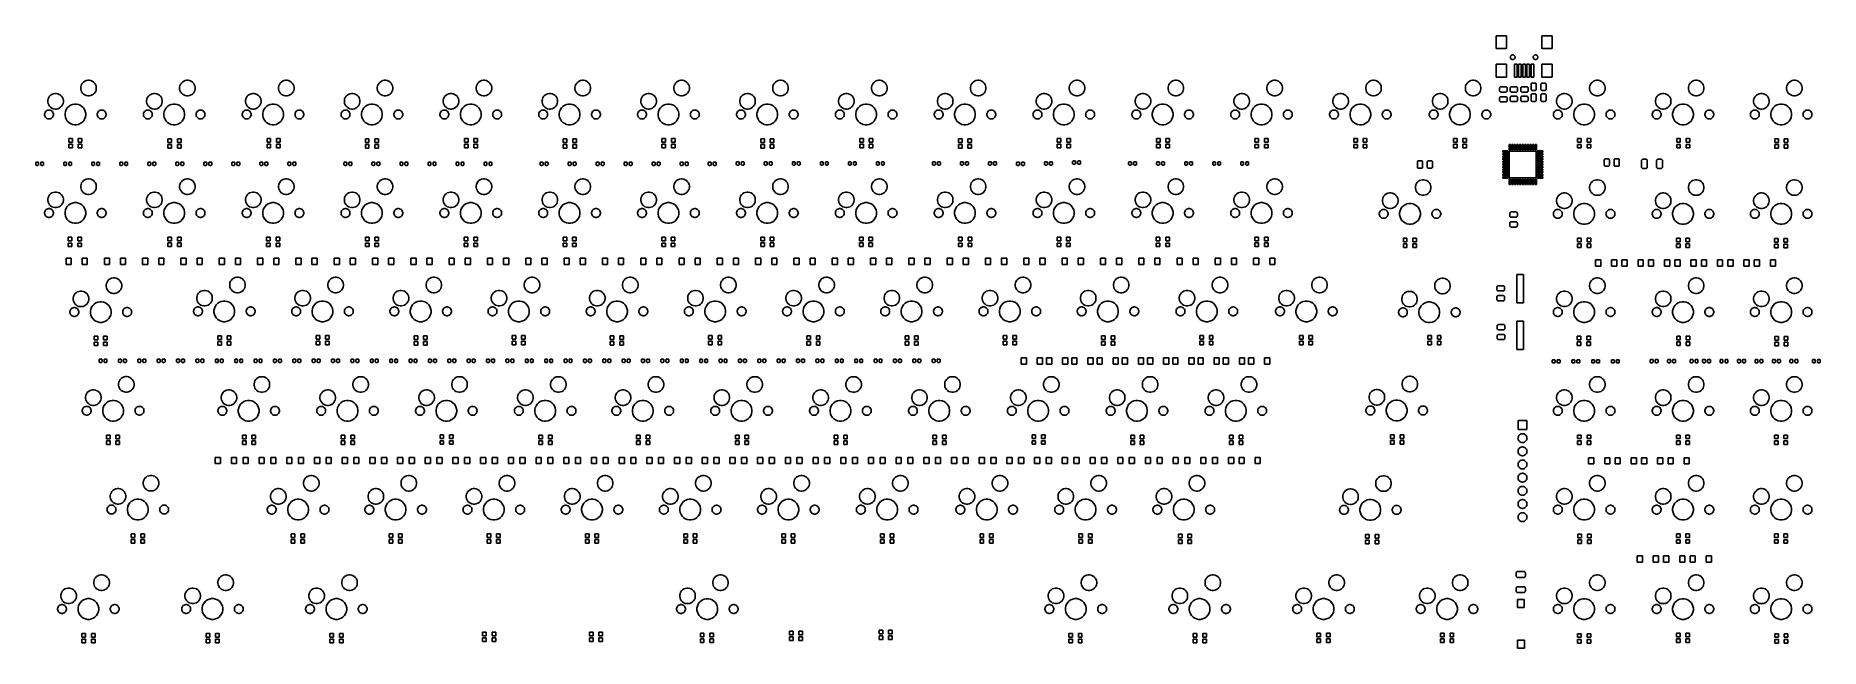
# Model space of a CAD drawing. Extents: x 1.3 to 14.8, y -4.8 to -0.1.
import ezdxf

# ---------------------------------------------------------------- set-up
doc = ezdxf.new("R2010")
doc.units = 0
doc.header["$MEASUREMENT"] = 0
doc.layers.add('BLACK', color=7, linetype='CONTINUOUS')

msp = doc.modelspace()

# ---------------------------------------------------------------- linework, layer by layer
at = {"layer": 'BLACK', "linetype": 'CONTINUOUS'}
for p, q in [((12.3698, -0.235472), (12.3698, -0.137047)), ((12.3698, -0.137047), (12.4485, -0.137047)), ((12.4485, -0.235472), (12.3698, -0.235472)), ((12.4485, -0.137047), (12.4485, -0.235472)), ((12.7162, -0.235472), (12.7162, -0.137047)), ((12.7162, -0.137047), (12.795, -0.137047)), ((12.795, -0.235472), (12.7162, -0.235472)), ((12.795, -0.137047), (12.795, -0.235472)), ((12.3698, -0.452008), (12.3698, -0.353583)), ((12.3698, -0.353583), (12.4485, -0.353583)), ((12.4485, -0.353583), (12.4485, -0.452008)), ((12.478, -0.298688), (12.4787, -0.295265)), ((12.478, -0.302178), (12.478, -0.298688)), ((12.4787, -0.305601), (12.478, -0.302178)), ((12.4787, -0.295265), (12.48, -0.292041)), ((12.48, -0.308825), (12.4787, -0.305601)), ((12.48, -0.292041), (12.482, -0.289139)), ((12.482, -0.311727), (12.48, -0.308825)), ((12.482, -0.289139), (12.4845, -0.286672)), ((12.4845, -0.314194), (12.482, -0.311727)), ((12.4845, -0.286672), (12.4874, -0.284733)), ((12.4874, -0.316133), (12.4845, -0.314194)), ((12.4874, -0.284733), (12.4906, -0.283397)), ((12.4906, -0.317469), (12.4874, -0.316133)), ((12.4906, -0.283397), (12.494, -0.282717)), ((12.494, -0.31815), (12.4906, -0.317469)), ((12.494, -0.282717), (12.4975, -0.282717)), ((12.4975, -0.31815), (12.494, -0.31815)), ((12.4975, -0.282717), (12.5009, -0.283397)), ((12.5009, -0.317469), (12.4975, -0.31815)), ((12.5009, -0.283397), (12.5041, -0.284733)), ((12.5041, -0.316133), (12.5009, -0.317469)), ((12.5041, -0.284733), (12.507, -0.286672)), ((12.507, -0.314194), (12.5041, -0.316133)), ((12.507, -0.286672), (12.5095, -0.289139)), ((12.5095, -0.311727), (12.507, -0.314194)), ((12.5095, -0.289139), (12.5114, -0.292041)), ((12.5114, -0.308825), (12.5095, -0.311727)), ((12.5095, -0.452008), (12.5095, -0.353583)), ((12.5095, -0.353583), (12.5292, -0.353583)), ((12.5114, -0.292041), (12.5128, -0.295265)), ((12.5128, -0.305601), (12.5114, -0.308825)), ((12.5128, -0.295265), (12.5135, -0.298688)), ((12.5135, -0.302178), (12.5128, -0.305601)), ((12.5135, -0.298688), (12.5135, -0.302178)), ((12.5292, -0.353583), (12.5292, -0.452008)), ((12.541, -0.452008), (12.541, -0.353583)), ((12.541, -0.353583), (12.5607, -0.353583)), ((12.5607, -0.353583), (12.5607, -0.452008)), ((12.5725, -0.452008), (12.5725, -0.353583)), ((12.5725, -0.353583), (12.5922, -0.353583)), ((12.5922, -0.353583), (12.5922, -0.452008)), ((12.604, -0.452008), (12.604, -0.353583)), ((12.604, -0.353583), (12.6237, -0.353583)), ((12.6237, -0.353583), (12.6237, -0.452008)), ((12.6355, -0.452008), (12.6355, -0.353583)), ((12.6355, -0.353583), (12.6552, -0.353583)), ((12.6513, -0.298688), (12.6519, -0.295265)), ((12.6513, -0.302178), (12.6513, -0.298688)), ((12.6519, -0.305601), (12.6513, -0.302178)), ((12.6519, -0.295265), (12.6533, -0.292041)), ((12.6533, -0.308825), (12.6519, -0.305601)), ((12.6533, -0.292041), (12.6552, -0.289139)), ((12.6552, -0.311727), (12.6533, -0.308825)), ((12.6552, -0.289139), (12.6577, -0.286672)), ((12.6577, -0.314194), (12.6552, -0.311727)), ((12.6552, -0.353583), (12.6552, -0.452008)), ((12.6577, -0.286672), (12.6606, -0.284733)), ((12.6606, -0.316133), (12.6577, -0.314194)), ((12.6606, -0.284733), (12.6638, -0.283397)), ((12.6638, -0.317469), (12.6606, -0.316133)), ((12.6638, -0.283397), (12.6672, -0.282717)), ((12.6672, -0.31815), (12.6638, -0.317469)), ((12.6672, -0.282717), (12.6707, -0.282717)), ((12.6707, -0.31815), (12.6672, -0.31815)), ((12.6707, -0.282717), (12.6741, -0.283397)), ((12.6741, -0.317469), (12.6707, -0.31815)), ((12.6741, -0.283397), (12.6774, -0.284733)), ((12.6774, -0.316133), (12.6741, -0.317469)), ((12.6774, -0.284733), (12.6803, -0.286672)), ((12.6803, -0.314194), (12.6774, -0.316133)), ((12.6803, -0.286672), (12.6827, -0.289139)), ((12.6827, -0.311727), (12.6803, -0.314194)), ((12.6827, -0.289139), (12.6847, -0.292041)), ((12.6847, -0.308825), (12.6827, -0.311727)), ((12.6847, -0.292041), (12.686, -0.295265)), ((12.686, -0.305601), (12.6847, -0.308825)), ((12.686, -0.295265), (12.6867, -0.298688)), ((12.6867, -0.302178), (12.686, -0.305601)), ((12.6867, -0.298688), (12.6867, -0.302178)), ((12.7162, -0.452008), (12.7162, -0.353583)), ((12.7162, -0.353583), (12.795, -0.353583)), ((12.795, -0.353583), (12.795, -0.452008)), ((1.63094, -0.529184), (1.63321, -0.517774)), ((1.63094, -0.540816), (1.63094, -0.529184)), ((1.63321, -0.552226), (1.63094, -0.540816)), ((1.63321, -0.517774), (1.63767, -0.507027)), ((1.63767, -0.507027), (1.64413, -0.497355)), ((1.64413, -0.497355), (1.65235, -0.489129)), ((1.65235, -0.489129), (1.66203, -0.482666)), ((1.66203, -0.482666), (1.67277, -0.478214)), ((1.67277, -0.478214), (1.68418, -0.475945)), ((1.68418, -0.475945), (1.69582, -0.475945)), ((1.69582, -0.475945), (1.70723, -0.478214)), ((1.70723, -0.478214), (1.71797, -0.482666)), ((1.71797, -0.482666), (1.72765, -0.489129)), ((1.72765, -0.489129), (1.73587, -0.497355)), ((1.73587, -0.497355), (1.74233, -0.507027)), ((1.74233, -0.507027), (1.74679, -0.517774)), ((1.74679, -0.517774), (1.74906, -0.529184)), ((1.74906, -0.540816), (1.74679, -0.552226)), ((1.74906, -0.529184), (1.74906, -0.540816)), ((2.38094, -0.529184), (2.38321, -0.517774)), ((2.38094, -0.540816), (2.38094, -0.529184)), ((2.38321, -0.552226), (2.38094, -0.540816)), ((2.38321, -0.517774), (2.38767, -0.507027)), ((2.38767, -0.507027), (2.39413, -0.497355)), ((2.39413, -0.497355), (2.40235, -0.489129)), ((2.40235, -0.489129), (2.41203, -0.482666)), ((2.41203, -0.482666), (2.42277, -0.478214)), ((2.42277, -0.478214), (2.43418, -0.475945)), ((2.43418, -0.475945), (2.44582, -0.475945)), ((2.44582, -0.475945), (2.45723, -0.478214)), ((2.45723, -0.478214), (2.46797, -0.482666)), ((2.46797, -0.482666), (2.47765, -0.489129)), ((2.47765, -0.489129), (2.48587, -0.497355)), ((2.48587, -0.497355), (2.49233, -0.507027)), ((2.49233, -0.507027), (2.49679, -0.517774)), ((2.49679, -0.517774), (2.49906, -0.529184)), ((2.49906, -0.540816), (2.49679, -0.552226)), ((2.49906, -0.529184), (2.49906, -0.540816)), ((3.13094, -0.529184), (3.13321, -0.517774)), ((3.13094, -0.540816), (3.13094, -0.529184)), ((3.13321, -0.552226), (3.13094, -0.540816)), ((3.13321, -0.517774), (3.13767, -0.507027)), ((3.13767, -0.507027), (3.14413, -0.497355)), ((3.14413, -0.497355), (3.15235, -0.489129)), ((3.15235, -0.489129), (3.16203, -0.482666)), ((3.16203, -0.482666), (3.17277, -0.478214)), ((3.17277, -0.478214), (3.18418, -0.475945)), ((3.18418, -0.475945), (3.19582, -0.475945)), ((3.19582, -0.475945), (3.20723, -0.478214)), ((3.20723, -0.478214), (3.21797, -0.482666)), ((3.21797, -0.482666), (3.22765, -0.489129)), ((3.22765, -0.489129), (3.23587, -0.497355)), ((3.23587, -0.497355), (3.24233, -0.507027)), ((3.24233, -0.507027), (3.24679, -0.517774)), ((3.24679, -0.517774), (3.24906, -0.529184)), ((3.24906, -0.540816), (3.24679, -0.552226)), ((3.24906, -0.529184), (3.24906, -0.540816)), ((3.88094, -0.529184), (3.88321, -0.517774)), ((3.88094, -0.540816), (3.88094, -0.529184)), ((3.88321, -0.552226), (3.88094, -0.540816)), ((3.88321, -0.517774), (3.88767, -0.507027)), ((3.88767, -0.507027), (3.89413, -0.497355)), ((3.89413, -0.497355), (3.90235, -0.489129)), ((3.90235, -0.489129), (3.91203, -0.482666)), ((3.91203, -0.482666), (3.92277, -0.478214)), ((3.92277, -0.478214), (3.93418, -0.475945)), ((3.93418, -0.475945), (3.94582, -0.475945)), ((3.94582, -0.475945), (3.95723, -0.478214)), ((3.95723, -0.478214), (3.96797, -0.482666)), ((3.96797, -0.482666), (3.97765, -0.489129)), ((3.97765, -0.489129), (3.98587, -0.497355)), ((3.98587, -0.497355), (3.99233, -0.507027)), ((3.99233, -0.507027), (3.99679, -0.517774)), ((3.99679, -0.517774), (3.99906, -0.529184)), ((3.99906, -0.540816), (3.99679, -0.552226)), ((3.99906, -0.529184), (3.99906, -0.540816)), ((4.63094, -0.529184), (4.63321, -0.517774)), ((4.63094, -0.540816), (4.63094, -0.529184)), ((4.63321, -0.552226), (4.63094, -0.540816)), ((4.63321, -0.517774), (4.63767, -0.507027)), ((4.63767, -0.507027), (4.64413, -0.497355)), ((4.64413, -0.497355), (4.65235, -0.489129)), ((4.65235, -0.489129), (4.66203, -0.482666)), ((4.66203, -0.482666), (4.67277, -0.478214)), ((4.67277, -0.478214), (4.68418, -0.475945)), ((4.68418, -0.475945), (4.69582, -0.475945)), ((4.69582, -0.475945), (4.70723, -0.478214)), ((4.70723, -0.478214), (4.71797, -0.482666)), ((4.71797, -0.482666), (4.72765, -0.489129)), ((4.72765, -0.489129), (4.73587, -0.497355)), ((4.73587, -0.497355), (4.74233, -0.507027)), ((4.74233, -0.507027), (4.74679, -0.517774)), ((4.74679, -0.517774), (4.74906, -0.529184)), ((4.74906, -0.540816), (4.74679, -0.552226)), ((4.74906, -0.529184), (4.74906, -0.540816)), ((5.38094, -0.529184), (5.38321, -0.517774)), ((5.38094, -0.540816), (5.38094, -0.529184)), ((5.38321, -0.552226), (5.38094, -0.540816)), ((5.38321, -0.517774), (5.38767, -0.507027)), ((5.38767, -0.507027), (5.39413, -0.497355)), ((5.39413, -0.497355), (5.40235, -0.489129)), ((5.40235, -0.489129), (5.41203, -0.482666)), ((5.41203, -0.482666), (5.42277, -0.478214)), ((5.42277, -0.478214), (5.43418, -0.475945)), ((5.43418, -0.475945), (5.44582, -0.475945)), ((5.44582, -0.475945), (5.45723, -0.478214)), ((5.45723, -0.478214), (5.46797, -0.482666)), ((5.46797, -0.482666), (5.47765, -0.489129)), ((5.47765, -0.489129), (5.48587, -0.497355)), ((5.48587, -0.497355), (5.49233, -0.507027)), ((5.49233, -0.507027), (5.49679, -0.517774)), ((5.49679, -0.517774), (5.49906, -0.529184)), ((5.49906, -0.540816), (5.49679, -0.552226)), ((5.49906, -0.529184), (5.49906, -0.540816)), ((6.13094, -0.529184), (6.13321, -0.517774)), ((6.13094, -0.540816), (6.13094, -0.529184)), ((6.13321, -0.552226), (6.13094, -0.540816)), ((6.13321, -0.517774), (6.13767, -0.507027)), ((6.13767, -0.507027), (6.14413, -0.497355)), ((6.14413, -0.497355), (6.15235, -0.489129)), ((6.15235, -0.489129), (6.16203, -0.482666)), ((6.16203, -0.482666), (6.17277, -0.478214)), ((6.17277, -0.478214), (6.18418, -0.475945)), ((6.18418, -0.475945), (6.19582, -0.475945)), ((6.19582, -0.475945), (6.20723, -0.478214)), ((6.20723, -0.478214), (6.21797, -0.482666)), ((6.21797, -0.482666), (6.22765, -0.489129)), ((6.22765, -0.489129), (6.23587, -0.497355)), ((6.23587, -0.497355), (6.24233, -0.507027)), ((6.24233, -0.507027), (6.24679, -0.517774)), ((6.24679, -0.517774), (6.24906, -0.529184)), ((6.24906, -0.540816), (6.24679, -0.552226)), ((6.24906, -0.529184), (6.24906, -0.540816)), ((6.88094, -0.529184), (6.88321, -0.517774)), ((6.88094, -0.540816), (6.88094, -0.529184)), ((6.88321, -0.552226), (6.88094, -0.540816)), ((6.88321, -0.517774), (6.88767, -0.507027)), ((6.88767, -0.507027), (6.89413, -0.497355)), ((6.89413, -0.497355), (6.90235, -0.489129)), ((6.90235, -0.489129), (6.91203, -0.482666)), ((6.91203, -0.482666), (6.92277, -0.478214)), ((6.92277, -0.478214), (6.93418, -0.475945)), ((6.93418, -0.475945), (6.94582, -0.475945)), ((6.94582, -0.475945), (6.95723, -0.478214)), ((6.95723, -0.478214), (6.96797, -0.482666)), ((6.96797, -0.482666), (6.97765, -0.489129)), ((6.97765, -0.489129), (6.98587, -0.497355)), ((6.98587, -0.497355), (6.99233, -0.507027)), ((6.99233, -0.507027), (6.99679, -0.517774)), ((6.99679, -0.517774), (6.99906, -0.529184)), ((6.99906, -0.540816), (6.99679, -0.552226)), ((6.99906, -0.529184), (6.99906, -0.540816)), ((7.63094, -0.529184), (7.63321, -0.517774)), ((7.63094, -0.540816), (7.63094, -0.529184)), ((7.63321, -0.552226), (7.63094, -0.540816)), ((7.63321, -0.517774), (7.63767, -0.507027)), ((7.63767, -0.507027), (7.64413, -0.497355)), ((7.64413, -0.497355), (7.65235, -0.489129)), ((7.65235, -0.489129), (7.66203, -0.482666)), ((7.66203, -0.482666), (7.67277, -0.478214)), ((7.67277, -0.478214), (7.68418, -0.475945)), ((7.68418, -0.475945), (7.69582, -0.475945)), ((7.69582, -0.475945), (7.70723, -0.478214)), ((7.70723, -0.478214), (7.71797, -0.482666)), ((7.71797, -0.482666), (7.72765, -0.489129)), ((7.72765, -0.489129), (7.73587, -0.497355)), ((7.73587, -0.497355), (7.74233, -0.507027)), ((7.74233, -0.507027), (7.74679, -0.517774)), ((7.74679, -0.517774), (7.74906, -0.529184)), ((7.74906, -0.540816), (7.74679, -0.552226)), ((7.74906, -0.529184), (7.74906, -0.540816)), ((8.38094, -0.529184), (8.38321, -0.517774)), ((8.38094, -0.540816), (8.38094, -0.529184)), ((8.38321, -0.552226), (8.38094, -0.540816)), ((8.38321, -0.517774), (8.38767, -0.507027)), ((8.38767, -0.507027), (8.39413, -0.497355)), ((8.39413, -0.497355), (8.40235, -0.489129)), ((8.40235, -0.489129), (8.41203, -0.482666)), ((8.41203, -0.482666), (8.42277, -0.478214)), ((8.42277, -0.478214), (8.43418, -0.475945)), ((8.43418, -0.475945), (8.44582, -0.475945)), ((8.44582, -0.475945), (8.45723, -0.478214)), ((8.45723, -0.478214), (8.46797, -0.482666)), ((8.46797, -0.482666), (8.47765, -0.489129)), ((8.47765, -0.489129), (8.48587, -0.497355)), ((8.48587, -0.497355), (8.49233, -0.507027)), ((8.49233, -0.507027), (8.49679, -0.517774)), ((8.49679, -0.517774), (8.49906, -0.529184)), ((8.49906, -0.540816), (8.49679, -0.552226)), ((8.49906, -0.529184), (8.49906, -0.540816)), ((9.13094, -0.529184), (9.13321, -0.517774)), ((9.13094, -0.540816), (9.13094, -0.529184)), ((9.13321, -0.552226), (9.13094, -0.540816)), ((9.13321, -0.517774), (9.13767, -0.507027)), ((9.13767, -0.507027), (9.14413, -0.497355)), ((9.14413, -0.497355), (9.15235, -0.489129)), ((9.15235, -0.489129), (9.16203, -0.482666)), ((9.16203, -0.482666), (9.17277, -0.478214)), ((9.17277, -0.478214), (9.18418, -0.475945)), ((9.18418, -0.475945), (9.19582, -0.475945)), ((9.19582, -0.475945), (9.20723, -0.478214)), ((9.20723, -0.478214), (9.21797, -0.482666)), ((9.21797, -0.482666), (9.22765, -0.489129)), ((9.22765, -0.489129), (9.23587, -0.497355)), ((9.23587, -0.497355), (9.24233, -0.507027)), ((9.24233, -0.507027), (9.24679, -0.517774)), ((9.24679, -0.517774), (9.24906, -0.529184)), ((9.24906, -0.540816), (9.24679, -0.552226)), ((9.24906, -0.529184), (9.24906, -0.540816)), ((9.88094, -0.529184), (9.88321, -0.517774)), ((9.88094, -0.540816), (9.88094, -0.529184)), ((9.88321, -0.552226), (9.88094, -0.540816)), ((9.88321, -0.517774), (9.88767, -0.507027)), ((9.88767, -0.507027), (9.89413, -0.497355)), ((9.89413, -0.497355), (9.90235, -0.489129)), ((9.90235, -0.489129), (9.91203, -0.482666)), ((9.91203, -0.482666), (9.92277, -0.478214)), ((9.92277, -0.478214), (9.93418, -0.475945)), ((9.93418, -0.475945), (9.94582, -0.475945)), ((9.94582, -0.475945), (9.95723, -0.478214)), ((9.95723, -0.478214), (9.96797, -0.482666)), ((9.96797, -0.482666), (9.97765, -0.489129)), ((9.97765, -0.489129), (9.98587, -0.497355)), ((9.98587, -0.497355), (9.99233, -0.507027)), ((9.99233, -0.507027), (9.99679, -0.517774)), ((9.99679, -0.517774), (9.99906, -0.529184)), ((9.99906, -0.540816), (9.99679, -0.552226)), ((9.99906, -0.529184), (9.99906, -0.540816)), ((10.6309, -0.529184), (10.6332, -0.517774)), ((10.6309, -0.540816), (10.6309, -0.529184)), ((10.6332, -0.552226), (10.6309, -0.540816)), ((10.6332, -0.517774), (10.6377, -0.507027)), ((10.6377, -0.507027), (10.6441, -0.497355)), ((10.6441, -0.497355), (10.6524, -0.489129)), ((10.6524, -0.489129), (10.662, -0.482666)), ((10.662, -0.482666), (10.6728, -0.478214)), ((10.6728, -0.478214), (10.6842, -0.475945)), ((10.6842, -0.475945), (10.6958, -0.475945)), ((10.6958, -0.475945), (10.7072, -0.478214)), ((10.7072, -0.478214), (10.718, -0.482666)), ((10.718, -0.482666), (10.7276, -0.489129)), ((10.7276, -0.489129), (10.7359, -0.497355)), ((10.7359, -0.497355), (10.7423, -0.507027)), ((10.7423, -0.507027), (10.7468, -0.517774)), ((10.7468, -0.517774), (10.7491, -0.529184)), ((10.7491, -0.540816), (10.7468, -0.552226)), ((10.7491, -0.529184), (10.7491, -0.540816)), ((11.3809, -0.529184), (11.3832, -0.517774)), ((11.3809, -0.540816), (11.3809, -0.529184)), ((11.3832, -0.552226), (11.3809, -0.540816)), ((11.3832, -0.517774), (11.3877, -0.507027)), ((11.3877, -0.507027), (11.3941, -0.497355)), ((11.3941, -0.497355), (11.4024, -0.489129)), ((11.4024, -0.489129), (11.412, -0.482666)), ((11.412, -0.482666), (11.4228, -0.478214)), ((11.4228, -0.478214), (11.4342, -0.475945)), ((11.4342, -0.475945), (11.4458, -0.475945)), ((11.4458, -0.475945), (11.4572, -0.478214)), ((11.4572, -0.478214), (11.468, -0.482666)), ((11.468, -0.482666), (11.4776, -0.489129)), ((11.4776, -0.489129), (11.4859, -0.497355)), ((11.4859, -0.497355), (11.4923, -0.507027)), ((11.4923, -0.507027), (11.4968, -0.517774)), ((11.4968, -0.517774), (11.4991, -0.529184)), ((11.4991, -0.540816), (11.4968, -0.552226)), ((11.4991, -0.529184), (11.4991, -0.540816)), ((12.1368, -0.529184), (12.139, -0.517774)), ((12.1368, -0.540816), (12.1368, -0.529184)), ((12.139, -0.552226), (12.1368, -0.540816)), ((12.139, -0.517774), (12.1435, -0.507027)), ((12.1435, -0.507027), (12.15, -0.497355)), ((12.15, -0.497355), (12.1582, -0.489129)), ((12.1582, -0.489129), (12.1679, -0.482666)), ((12.1679, -0.482666), (12.1786, -0.478214)), ((12.1786, -0.478214), (12.19, -0.475945)), ((12.19, -0.475945), (12.2016, -0.475945)), ((12.2016, -0.475945), (12.2131, -0.478214)), ((12.2131, -0.478214), (12.2238, -0.482666)), ((12.2238, -0.482666), (12.2335, -0.489129)), ((12.2335, -0.489129), (12.2417, -0.497355)), ((12.2417, -0.497355), (12.2482, -0.507027)), ((12.2482, -0.507027), (12.2526, -0.517774)), ((12.2526, -0.517774), (12.2549, -0.529184)), ((12.2549, -0.540816), (12.2526, -0.552226)), ((12.2549, -0.529184), (12.2549, -0.540816)), ((12.4485, -0.452008), (12.3698, -0.452008)), ((12.3965, -0.535157), (12.3966, -0.533237)), ((12.3965, -0.554843), (12.3965, -0.535157)), ((12.3966, -0.533237), (12.3972, -0.531391)), ((12.3972, -0.531391), (12.3981, -0.529689)), ((12.3981, -0.529689), (12.3993, -0.528198)), ((12.3993, -0.528198), (12.4008, -0.526974)), ((12.4008, -0.526974), (12.4025, -0.526064)), ((12.4025, -0.526064), (12.4044, -0.525504)), ((12.4044, -0.525504), (12.4063, -0.525315)), ((12.4063, -0.525315), (12.4437, -0.525315)), ((12.4437, -0.525315), (12.4456, -0.525504)), ((12.4456, -0.525504), (12.4475, -0.526064)), ((12.4475, -0.526064), (12.4492, -0.526974)), ((12.4492, -0.526974), (12.4507, -0.528198)), ((12.4507, -0.528198), (12.4519, -0.529689)), ((12.4519, -0.529689), (12.4528, -0.531391)), ((12.4528, -0.531391), (12.4534, -0.533237)), ((12.4534, -0.533237), (12.4535, -0.535157)), ((12.4535, -0.535157), (12.4535, -0.554843)), ((12.4774, -0.534665), (12.4776, -0.532745)), ((12.4774, -0.555335), (12.4774, -0.534665)), ((12.4776, -0.532745), (12.4782, -0.530899)), ((12.4782, -0.530899), (12.4791, -0.529197)), ((12.4791, -0.529197), (12.4803, -0.527706)), ((12.4803, -0.527706), (12.4818, -0.526482)), ((12.4818, -0.526482), (12.4835, -0.525572)), ((12.4835, -0.525572), (12.4854, -0.525012)), ((12.4854, -0.525012), (12.4873, -0.524823)), ((12.4873, -0.524823), (12.5227, -0.524823)), ((12.5292, -0.452008), (12.5095, -0.452008)), ((12.5227, -0.524823), (12.5246, -0.525012)), ((12.5246, -0.525012), (12.5265, -0.525572)), ((12.5265, -0.525572), (12.5282, -0.526482)), ((12.5282, -0.526482), (12.5297, -0.527706)), ((12.5297, -0.527706), (12.5309, -0.529197)), ((12.5309, -0.529197), (12.5318, -0.530899)), ((12.5318, -0.530899), (12.5324, -0.532745)), ((12.5324, -0.532745), (12.5326, -0.534665)), ((12.5326, -0.534665), (12.5326, -0.555335)), ((12.5607, -0.452008), (12.541, -0.452008)), ((12.5574, -0.534665), (12.5576, -0.532745)), ((12.5574, -0.555335), (12.5574, -0.534665)), ((12.5576, -0.532745), (12.5582, -0.530899)), ((12.5582, -0.530899), (12.5591, -0.529197)), ((12.5591, -0.529197), (12.5603, -0.527706)), ((12.5603, -0.527706), (12.5618, -0.526482)), ((12.5618, -0.526482), (12.5635, -0.525572)), ((12.5635, -0.525572), (12.5654, -0.525012)), ((12.5654, -0.525012), (12.5673, -0.524823)), ((12.5673, -0.524823), (12.6027, -0.524823)), ((12.5922, -0.452008), (12.5725, -0.452008)), ((12.6027, -0.524823), (12.6046, -0.525012)), ((12.6237, -0.452008), (12.604, -0.452008)), ((12.6046, -0.525012), (12.6065, -0.525572)), ((12.6065, -0.525572), (12.6082, -0.526482)), ((12.6082, -0.526482), (12.6097, -0.527706)), ((12.6097, -0.527706), (12.6109, -0.529197)), ((12.6109, -0.529197), (12.6118, -0.530899)), ((12.6118, -0.530899), (12.6124, -0.532745)), ((12.6124, -0.532745), (12.6126, -0.534665)), ((12.6126, -0.534665), (12.6126, -0.555335)), ((12.6354, -0.506299), (12.6356, -0.504379)), ((12.6354, -0.543701), (12.6354, -0.506299)), ((12.6552, -0.452008), (12.6355, -0.452008)), ((12.6356, -0.504379), (12.6362, -0.502533)), ((12.6362, -0.502533), (12.6371, -0.500831)), ((12.6371, -0.500831), (12.6383, -0.499339)), ((12.6383, -0.499339), (12.6398, -0.498115)), ((12.6398, -0.498115), (12.6415, -0.497206)), ((12.6415, -0.497206), (12.6434, -0.496646)), ((12.6434, -0.496646), (12.6453, -0.496457)), ((12.6453, -0.496457), (12.665, -0.496457)), ((12.665, -0.496457), (12.6669, -0.496646)), ((12.6669, -0.496646), (12.6687, -0.497206)), ((12.6687, -0.497206), (12.6704, -0.498115)), ((12.6704, -0.498115), (12.6719, -0.499339)), ((12.6719, -0.499339), (12.6731, -0.500831)), ((12.6731, -0.500831), (12.6741, -0.502533)), ((12.6741, -0.502533), (12.6746, -0.504379)), ((12.6746, -0.504379), (12.6748, -0.506299)), ((12.6748, -0.506299), (12.6748, -0.543701)), ((12.7102, -0.506299), (12.7104, -0.504379)), ((12.7102, -0.543701), (12.7102, -0.506299)), ((12.7104, -0.504379), (12.711, -0.502533)), ((12.711, -0.502533), (12.7119, -0.500831)), ((12.7119, -0.500831), (12.7131, -0.499339)), ((12.7131, -0.499339), (12.7146, -0.498115)), ((12.7146, -0.498115), (12.7163, -0.497206)), ((12.795, -0.452008), (12.7162, -0.452008)), ((12.7163, -0.497206), (12.7182, -0.496646)), ((12.7182, -0.496646), (12.7201, -0.496457)), ((12.7201, -0.496457), (12.7398, -0.496457)), ((12.7398, -0.496457), (12.7417, -0.496646)), ((12.7417, -0.496646), (12.7435, -0.497206)), ((12.7435, -0.497206), (12.7452, -0.498115)), ((12.7452, -0.498115), (12.7467, -0.499339)), ((12.7467, -0.499339), (12.7479, -0.500831)), ((12.7479, -0.500831), (12.7489, -0.502533)), ((12.7489, -0.502533), (12.7494, -0.504379)), ((12.7494, -0.504379), (12.7496, -0.506299)), ((12.7496, -0.506299), (12.7496, -0.543701)), ((13.0789, -0.529184), (13.0812, -0.517774)), ((13.0789, -0.540816), (13.0789, -0.529184)), ((13.0812, -0.552226), (13.0789, -0.540816)), ((13.0812, -0.517774), (13.0857, -0.507027)), ((13.0857, -0.507027), (13.0921, -0.497355)), ((13.0921, -0.497355), (13.1003, -0.489129)), ((13.1003, -0.489129), (13.11, -0.482666)), ((13.11, -0.482666), (13.1208, -0.478214)), ((13.1208, -0.478214), (13.1322, -0.475945)), ((13.1322, -0.475945), (13.1438, -0.475945)), ((13.1438, -0.475945), (13.1552, -0.478214)), ((13.1552, -0.478214), (13.166, -0.482666)), ((13.166, -0.482666), (13.1756, -0.489129)), ((13.1756, -0.489129), (13.1839, -0.497355)), ((13.1839, -0.497355), (13.1903, -0.507027)), ((13.1903, -0.507027), (13.1948, -0.517774)), ((13.1948, -0.517774), (13.197, -0.529184)), ((13.197, -0.540816), (13.1948, -0.552226)), ((13.197, -0.529184), (13.197, -0.540816)), ((13.8289, -0.529184), (13.8312, -0.517774)), ((13.8289, -0.540816), (13.8289, -0.529184)), ((13.8312, -0.552226), (13.8289, -0.540816)), ((13.8312, -0.517774), (13.8357, -0.507027)), ((13.8357, -0.507027), (13.8421, -0.497355)), ((13.8421, -0.497355), (13.8503, -0.489129)), ((13.8503, -0.489129), (13.86, -0.482666)), ((13.86, -0.482666), (13.8708, -0.478214)), ((13.8708, -0.478214), (13.8822, -0.475945)), ((13.8822, -0.475945), (13.8938, -0.475945)), ((13.8938, -0.475945), (13.9052, -0.478214)), ((13.9052, -0.478214), (13.916, -0.482666)), ((13.916, -0.482666), (13.9256, -0.489129)), ((13.9256, -0.489129), (13.9339, -0.497355)), ((13.9339, -0.497355), (13.9403, -0.507027)), ((13.9403, -0.507027), (13.9448, -0.517774)), ((13.9448, -0.517774), (13.947, -0.529184)), ((13.947, -0.540816), (13.9448, -0.552226)), ((13.947, -0.529184), (13.947, -0.540816)), ((14.5739, -0.529184), (14.5762, -0.517774)), ((14.5739, -0.540816), (14.5739, -0.529184)), ((14.5762, -0.552226), (14.5739, -0.540816)), ((14.5762, -0.517774), (14.5807, -0.507027)), ((14.5807, -0.507027), (14.5871, -0.497355)), ((14.5871, -0.497355), (14.5953, -0.489129)), ((14.5953, -0.489129), (14.605, -0.482666)), ((14.605, -0.482666), (14.6158, -0.478214)), ((14.6158, -0.478214), (14.6272, -0.475945)), ((14.6272, -0.475945), (14.6388, -0.475945)), ((14.6388, -0.475945), (14.6502, -0.478214)), ((14.6502, -0.478214), (14.661, -0.482666)), ((14.661, -0.482666), (14.6706, -0.489129)), ((14.6706, -0.489129), (14.6789, -0.497355)), ((14.6789, -0.497355), (14.6853, -0.507027)), ((14.6853, -0.507027), (14.6898, -0.517774)), ((14.6898, -0.517774), (14.692, -0.529184)), ((14.692, -0.540816), (14.6898, -0.552226)), ((14.692, -0.529184), (14.692, -0.540816)), ((1.38094, -0.629184), (1.38321, -0.617774)), ((1.38094, -0.640816), (1.38094, -0.629184)), ((1.38321, -0.652226), (1.38094, -0.640816)), ((1.38321, -0.617774), (1.38767, -0.607027)), ((1.38767, -0.662973), (1.38321, -0.652226)), ((1.38767, -0.607027), (1.39413, -0.597355)), ((1.39413, -0.672645), (1.38767, -0.662973)), ((1.39413, -0.597355), (1.40235, -0.589129)), ((1.40235, -0.680871), (1.39413, -0.672645)), ((1.40235, -0.589129), (1.41203, -0.582666)), ((1.41203, -0.582666), (1.42277, -0.578214)), ((1.42277, -0.578214), (1.43418, -0.575945)), ((1.43418, -0.575945), (1.44582, -0.575945)), ((1.44582, -0.575945), (1.45723, -0.578214)), ((1.45723, -0.578214), (1.46797, -0.582666)), ((1.46797, -0.582666), (1.47765, -0.589129)), ((1.47765, -0.589129), (1.48587, -0.597355)), ((1.48587, -0.672645), (1.47765, -0.680871)), ((1.48587, -0.597355), (1.49233, -0.607027)), ((1.49233, -0.662973), (1.48587, -0.672645)), ((1.49233, -0.607027), (1.49679, -0.617774)), ((1.49679, -0.652226), (1.49233, -0.662973)), ((1.49679, -0.617774), (1.49906, -0.629184)), ((1.49906, -0.640816), (1.49679, -0.652226)), ((1.49906, -0.629184), (1.49906, -0.640816)), ((1.52903, -0.684959), (1.53996, -0.674025)), ((1.53996, -0.674025), (1.55282, -0.665434)), ((1.55282, -0.665434), (1.5671, -0.659517)), ((1.5671, -0.659517), (1.58227, -0.6565)), ((1.58227, -0.6565), (1.59773, -0.6565)), ((1.59773, -0.6565), (1.6129, -0.659517)), ((1.6129, -0.659517), (1.62718, -0.665434)), ((1.62718, -0.665434), (1.64004, -0.674025)), ((1.63767, -0.562973), (1.63321, -0.552226)), ((1.64413, -0.572645), (1.63767, -0.562973)), ((1.64004, -0.674025), (1.65097, -0.684959)), ((1.65235, -0.580871), (1.64413, -0.572645)), ((1.66203, -0.587334), (1.65235, -0.580871)), ((1.67277, -0.591786), (1.66203, -0.587334)), ((1.68418, -0.594055), (1.67277, -0.591786)), ((1.69582, -0.594055), (1.68418, -0.594055)), ((1.70723, -0.591786), (1.69582, -0.594055)), ((1.71797, -0.587334), (1.70723, -0.591786)), ((1.72765, -0.580871), (1.71797, -0.587334)), ((1.73587, -0.572645), (1.72765, -0.580871)), ((1.74233, -0.562973), (1.73587, -0.572645)), ((1.74679, -0.552226), (1.74233, -0.562973)), ((2.13094, -0.629184), (2.13321, -0.617774)), ((2.13094, -0.640816), (2.13094, -0.629184)), ((2.13321, -0.652226), (2.13094, -0.640816)), ((2.13321, -0.617774), (2.13767, -0.607027)), ((2.13767, -0.662973), (2.13321, -0.652226)), ((2.13767, -0.607027), (2.14413, -0.597355)), ((2.14413, -0.672645), (2.13767, -0.662973)), ((2.14413, -0.597355), (2.15235, -0.589129)), ((2.15235, -0.680871), (2.14413, -0.672645)), ((2.15235, -0.589129), (2.16203, -0.582666)), ((2.16203, -0.582666), (2.17277, -0.578214)), ((2.17277, -0.578214), (2.18418, -0.575945)), ((2.18418, -0.575945), (2.19582, -0.575945)), ((2.19582, -0.575945), (2.20723, -0.578214)), ((2.20723, -0.578214), (2.21797, -0.582666)), ((2.21797, -0.582666), (2.22765, -0.589129)), ((2.22765, -0.589129), (2.23587, -0.597355)), ((2.23587, -0.672645), (2.22765, -0.680871)), ((2.23587, -0.597355), (2.24233, -0.607027)), ((2.24233, -0.662973), (2.23587, -0.672645)), ((2.24233, -0.607027), (2.24679, -0.617774)), ((2.24679, -0.652226), (2.24233, -0.662973)), ((2.24679, -0.617774), (2.24906, -0.629184)), ((2.24906, -0.640816), (2.24679, -0.652226)), ((2.24906, -0.629184), (2.24906, -0.640816)), ((2.27903, -0.684959), (2.28996, -0.674025)), ((2.28996, -0.674025), (2.30282, -0.665434)), ((2.30282, -0.665434), (2.3171, -0.659517)), ((2.3171, -0.659517), (2.33227, -0.6565)), ((2.33227, -0.6565), (2.34773, -0.6565)), ((2.34773, -0.6565), (2.3629, -0.659517)), ((2.3629, -0.659517), (2.37718, -0.665434)), ((2.37718, -0.665434), (2.39004, -0.674025)), ((2.38767, -0.562973), (2.38321, -0.552226)), ((2.39413, -0.572645), (2.38767, -0.562973)), ((2.39004, -0.674025), (2.40097, -0.684959)), ((2.40235, -0.580871), (2.39413, -0.572645)), ((2.41203, -0.587334), (2.40235, -0.580871)), ((2.42277, -0.591786), (2.41203, -0.587334)), ((2.43418, -0.594055), (2.42277, -0.591786)), ((2.44582, -0.594055), (2.43418, -0.594055)), ((2.45723, -0.591786), (2.44582, -0.594055)), ((2.46797, -0.587334), (2.45723, -0.591786)), ((2.47765, -0.580871), (2.46797, -0.587334)), ((2.48587, -0.572645), (2.47765, -0.580871)), ((2.49233, -0.562973), (2.48587, -0.572645)), ((2.49679, -0.552226), (2.49233, -0.562973)), ((2.88094, -0.629184), (2.88321, -0.617774)), ((2.88094, -0.640816), (2.88094, -0.629184)), ((2.88321, -0.652226), (2.88094, -0.640816)), ((2.88321, -0.617774), (2.88767, -0.607027)), ((2.88767, -0.662973), (2.88321, -0.652226)), ((2.88767, -0.607027), (2.89413, -0.597355)), ((2.89413, -0.672645), (2.88767, -0.662973)), ((2.89413, -0.597355), (2.90235, -0.589129)), ((2.90235, -0.680871), (2.89413, -0.672645)), ((2.90235, -0.589129), (2.91203, -0.582666)), ((2.91203, -0.582666), (2.92277, -0.578214)), ((2.92277, -0.578214), (2.93418, -0.575945)), ((2.93418, -0.575945), (2.94582, -0.575945)), ((2.94582, -0.575945), (2.95723, -0.578214)), ((2.95723, -0.578214), (2.96797, -0.582666)), ((2.96797, -0.582666), (2.97765, -0.589129)), ((2.97765, -0.589129), (2.98587, -0.597355)), ((2.98587, -0.672645), (2.97765, -0.680871)), ((2.98587, -0.597355), (2.99233, -0.607027)), ((2.99233, -0.662973), (2.98587, -0.672645)), ((2.99233, -0.607027), (2.99679, -0.617774)), ((2.99679, -0.652226), (2.99233, -0.662973)), ((2.99679, -0.617774), (2.99906, -0.629184)), ((2.99906, -0.640816), (2.99679, -0.652226)), ((2.99906, -0.629184), (2.99906, -0.640816)), ((3.02903, -0.684959), (3.03996, -0.674025)), ((3.03996, -0.674025), (3.05282, -0.665434)), ((3.05282, -0.665434), (3.0671, -0.659517)), ((3.0671, -0.659517), (3.08227, -0.6565)), ((3.08227, -0.6565), (3.09773, -0.6565)), ((3.09773, -0.6565), (3.1129, -0.659517)), ((3.1129, -0.659517), (3.12718, -0.665434)), ((3.12718, -0.665434), (3.14004, -0.674025)), ((3.13767, -0.562973), (3.13321, -0.552226)), ((3.14413, -0.572645), (3.13767, -0.562973)), ((3.14004, -0.674025), (3.15097, -0.684959)), ((3.15235, -0.580871), (3.14413, -0.572645)), ((3.16203, -0.587334), (3.15235, -0.580871)), ((3.17277, -0.591786), (3.16203, -0.587334)), ((3.18418, -0.594055), (3.17277, -0.591786)), ((3.19582, -0.594055), (3.18418, -0.594055)), ((3.20723, -0.591786), (3.19582, -0.594055)), ((3.21797, -0.587334), (3.20723, -0.591786)), ((3.22765, -0.580871), (3.21797, -0.587334)), ((3.23587, -0.572645), (3.22765, -0.580871)), ((3.24233, -0.562973), (3.23587, -0.572645)), ((3.24679, -0.552226), (3.24233, -0.562973)), ((3.63094, -0.629184), (3.63321, -0.617774)), ((3.63094, -0.640816), (3.63094, -0.629184)), ((3.63321, -0.652226), (3.63094, -0.640816)), ((3.63321, -0.617774), (3.63767, -0.607027)), ((3.63767, -0.662973), (3.63321, -0.652226)), ((3.63767, -0.607027), (3.64413, -0.597355)), ((3.64413, -0.672645), (3.63767, -0.662973)), ((3.64413, -0.597355), (3.65235, -0.589129)), ((3.65235, -0.680871), (3.64413, -0.672645)), ((3.65235, -0.589129), (3.66203, -0.582666)), ((3.66203, -0.582666), (3.67277, -0.578214)), ((3.67277, -0.578214), (3.68418, -0.575945)), ((3.68418, -0.575945), (3.69582, -0.575945)), ((3.69582, -0.575945), (3.70723, -0.578214)), ((3.70723, -0.578214), (3.71797, -0.582666)), ((3.71797, -0.582666), (3.72765, -0.589129)), ((3.72765, -0.589129), (3.73587, -0.597355)), ((3.73587, -0.672645), (3.72765, -0.680871)), ((3.73587, -0.597355), (3.74233, -0.607027)), ((3.74233, -0.662973), (3.73587, -0.672645)), ((3.74233, -0.607027), (3.74679, -0.617774)), ((3.74679, -0.652226), (3.74233, -0.662973)), ((3.74679, -0.617774), (3.74906, -0.629184)), ((3.74906, -0.640816), (3.74679, -0.652226)), ((3.74906, -0.629184), (3.74906, -0.640816)), ((3.77903, -0.684959), (3.78996, -0.674025)), ((3.78996, -0.674025), (3.80282, -0.665434)), ((3.80282, -0.665434), (3.8171, -0.659517)), ((3.8171, -0.659517), (3.83227, -0.6565)), ((3.83227, -0.6565), (3.84773, -0.6565)), ((3.84773, -0.6565), (3.8629, -0.659517)), ((3.8629, -0.659517), (3.87718, -0.665434)), ((3.87718, -0.665434), (3.89004, -0.674025)), ((3.88767, -0.562973), (3.88321, -0.552226)), ((3.89413, -0.572645), (3.88767, -0.562973)), ((3.89004, -0.674025), (3.90097, -0.684959)), ((3.90235, -0.580871), (3.89413, -0.572645)), ((3.91203, -0.587334), (3.90235, -0.580871)), ((3.92277, -0.591786), (3.91203, -0.587334)), ((3.93418, -0.594055), (3.92277, -0.591786)), ((3.94582, -0.594055), (3.93418, -0.594055)), ((3.95723, -0.591786), (3.94582, -0.594055)), ((3.96797, -0.587334), (3.95723, -0.591786)), ((3.97765, -0.580871), (3.96797, -0.587334)), ((3.98587, -0.572645), (3.97765, -0.580871)), ((3.99233, -0.562973), (3.98587, -0.572645)), ((3.99679, -0.552226), (3.99233, -0.562973)), ((4.38094, -0.629184), (4.38321, -0.617774)), ((4.38094, -0.640816), (4.38094, -0.629184)), ((4.38321, -0.652226), (4.38094, -0.640816)), ((4.38321, -0.617774), (4.38767, -0.607027)), ((4.38767, -0.662973), (4.38321, -0.652226)), ((4.38767, -0.607027), (4.39413, -0.597355)), ((4.39413, -0.672645), (4.38767, -0.662973)), ((4.39413, -0.597355), (4.40235, -0.589129)), ((4.40235, -0.680871), (4.39413, -0.672645)), ((4.40235, -0.589129), (4.41203, -0.582666)), ((4.41203, -0.582666), (4.42277, -0.578214)), ((4.42277, -0.578214), (4.43418, -0.575945)), ((4.43418, -0.575945), (4.44582, -0.575945)), ((4.44582, -0.575945), (4.45723, -0.578214)), ((4.45723, -0.578214), (4.46797, -0.582666)), ((4.46797, -0.582666), (4.47765, -0.589129)), ((4.47765, -0.589129), (4.48587, -0.597355)), ((4.48587, -0.672645), (4.47765, -0.680871)), ((4.48587, -0.597355), (4.49233, -0.607027)), ((4.49233, -0.662973), (4.48587, -0.672645)), ((4.49233, -0.607027), (4.49679, -0.617774)), ((4.49679, -0.652226), (4.49233, -0.662973)), ((4.49679, -0.617774), (4.49906, -0.629184)), ((4.49906, -0.640816), (4.49679, -0.652226)), ((4.49906, -0.629184), (4.49906, -0.640816)), ((4.52903, -0.684959), (4.53996, -0.674025)), ((4.53996, -0.674025), (4.55282, -0.665434)), ((4.55282, -0.665434), (4.5671, -0.659517)), ((4.5671, -0.659517), (4.58227, -0.6565)), ((4.58227, -0.6565), (4.59773, -0.6565)), ((4.59773, -0.6565), (4.6129, -0.659517)), ((4.6129, -0.659517), (4.62718, -0.665434)), ((4.62718, -0.665434), (4.64004, -0.674025)), ((4.63767, -0.562973), (4.63321, -0.552226)), ((4.64413, -0.572645), (4.63767, -0.562973)), ((4.64004, -0.674025), (4.65097, -0.684959)), ((4.65235, -0.580871), (4.64413, -0.572645)), ((4.66203, -0.587334), (4.65235, -0.580871)), ((4.67277, -0.591786), (4.66203, -0.587334)), ((4.68418, -0.594055), (4.67277, -0.591786)), ((4.69582, -0.594055), (4.68418, -0.594055)), ((4.70723, -0.591786), (4.69582, -0.594055)), ((4.71797, -0.587334), (4.70723, -0.591786)), ((4.72765, -0.580871), (4.71797, -0.587334)), ((4.73587, -0.572645), (4.72765, -0.580871)), ((4.74233, -0.562973), (4.73587, -0.572645)), ((4.74679, -0.552226), (4.74233, -0.562973)), ((5.13094, -0.629184), (5.13321, -0.617774)), ((5.13094, -0.640816), (5.13094, -0.629184)), ((5.13321, -0.652226), (5.13094, -0.640816)), ((5.13321, -0.617774), (5.13767, -0.607027)), ((5.13767, -0.662973), (5.13321, -0.652226)), ((5.13767, -0.607027), (5.14413, -0.597355)), ((5.14413, -0.672645), (5.13767, -0.662973)), ((5.14413, -0.597355), (5.15235, -0.589129)), ((5.15235, -0.680871), (5.14413, -0.672645)), ((5.15235, -0.589129), (5.16203, -0.582666)), ((5.16203, -0.582666), (5.17277, -0.578214)), ((5.17277, -0.578214), (5.18418, -0.575945)), ((5.18418, -0.575945), (5.19582, -0.575945)), ((5.19582, -0.575945), (5.20723, -0.578214)), ((5.20723, -0.578214), (5.21797, -0.582666)), ((5.21797, -0.582666), (5.22765, -0.589129)), ((5.22765, -0.589129), (5.23587, -0.597355)), ((5.23587, -0.672645), (5.22765, -0.680871)), ((5.23587, -0.597355), (5.24233, -0.607027)), ((5.24233, -0.662973), (5.23587, -0.672645)), ((5.24233, -0.607027), (5.24679, -0.617774)), ((5.24679, -0.652226), (5.24233, -0.662973)), ((5.24679, -0.617774), (5.24906, -0.629184)), ((5.24906, -0.640816), (5.24679, -0.652226)), ((5.24906, -0.629184), (5.24906, -0.640816)), ((5.27903, -0.684959), (5.28996, -0.674025)), ((5.28996, -0.674025), (5.30282, -0.665434)), ((5.30282, -0.665434), (5.3171, -0.659517)), ((5.3171, -0.659517), (5.33227, -0.6565)), ((5.33227, -0.6565), (5.34773, -0.6565)), ((5.34773, -0.6565), (5.3629, -0.659517)), ((5.3629, -0.659517), (5.37718, -0.665434)), ((5.37718, -0.665434), (5.39004, -0.674025)), ((5.38767, -0.562973), (5.38321, -0.552226)), ((5.39413, -0.572645), (5.38767, -0.562973)), ((5.39004, -0.674025), (5.40097, -0.684959)), ((5.40235, -0.580871), (5.39413, -0.572645)), ((5.41203, -0.587334), (5.40235, -0.580871)), ((5.42277, -0.591786), (5.41203, -0.587334)), ((5.43418, -0.594055), (5.42277, -0.591786)), ((5.44582, -0.594055), (5.43418, -0.594055)), ((5.45723, -0.591786), (5.44582, -0.594055)), ((5.46797, -0.587334), (5.45723, -0.591786)), ((5.47765, -0.580871), (5.46797, -0.587334)), ((5.48587, -0.572645), (5.47765, -0.580871)), ((5.49233, -0.562973), (5.48587, -0.572645)), ((5.49679, -0.552226), (5.49233, -0.562973)), ((5.88094, -0.629184), (5.88321, -0.617774)), ((5.88094, -0.640816), (5.88094, -0.629184)), ((5.88321, -0.652226), (5.88094, -0.640816)), ((5.88321, -0.617774), (5.88767, -0.607027)), ((5.88767, -0.662973), (5.88321, -0.652226)), ((5.88767, -0.607027), (5.89413, -0.597355)), ((5.89413, -0.672645), (5.88767, -0.662973)), ((5.89413, -0.597355), (5.90235, -0.589129)), ((5.90235, -0.680871), (5.89413, -0.672645)), ((5.90235, -0.589129), (5.91203, -0.582666)), ((5.91203, -0.582666), (5.92277, -0.578214)), ((5.92277, -0.578214), (5.93418, -0.575945)), ((5.93418, -0.575945), (5.94582, -0.575945)), ((5.94582, -0.575945), (5.95723, -0.578214)), ((5.95723, -0.578214), (5.96797, -0.582666)), ((5.96797, -0.582666), (5.97765, -0.589129)), ((5.97765, -0.589129), (5.98587, -0.597355)), ((5.98587, -0.672645), (5.97765, -0.680871)), ((5.98587, -0.597355), (5.99233, -0.607027)), ((5.99233, -0.662973), (5.98587, -0.672645)), ((5.99233, -0.607027), (5.99679, -0.617774)), ((5.99679, -0.652226), (5.99233, -0.662973)), ((5.99679, -0.617774), (5.99906, -0.629184)), ((5.99906, -0.640816), (5.99679, -0.652226)), ((5.99906, -0.629184), (5.99906, -0.640816)), ((6.02903, -0.684959), (6.03996, -0.674025)), ((6.03996, -0.674025), (6.05282, -0.665434)), ((6.05282, -0.665434), (6.0671, -0.659517)), ((6.0671, -0.659517), (6.08227, -0.6565)), ((6.08227, -0.6565), (6.09773, -0.6565)), ((6.09773, -0.6565), (6.1129, -0.659517)), ((6.1129, -0.659517), (6.12718, -0.665434)), ((6.12718, -0.665434), (6.14004, -0.674025)), ((6.13767, -0.562973), (6.13321, -0.552226)), ((6.14413, -0.572645), (6.13767, -0.562973)), ((6.14004, -0.674025), (6.15097, -0.684959)), ((6.15235, -0.580871), (6.14413, -0.572645)), ((6.16203, -0.587334), (6.15235, -0.580871)), ((6.17277, -0.591786), (6.16203, -0.587334)), ((6.18418, -0.594055), (6.17277, -0.591786)), ((6.19582, -0.594055), (6.18418, -0.594055)), ((6.20723, -0.591786), (6.19582, -0.594055)), ((6.21797, -0.587334), (6.20723, -0.591786)), ((6.22765, -0.580871), (6.21797, -0.587334)), ((6.23587, -0.572645), (6.22765, -0.580871)), ((6.24233, -0.562973), (6.23587, -0.572645)), ((6.24679, -0.552226), (6.24233, -0.562973)), ((6.63094, -0.629184), (6.63321, -0.617774)), ((6.63094, -0.640816), (6.63094, -0.629184)), ((6.63321, -0.652226), (6.63094, -0.640816)), ((6.63321, -0.617774), (6.63767, -0.607027)), ((6.63767, -0.662973), (6.63321, -0.652226)), ((6.63767, -0.607027), (6.64413, -0.597355)), ((6.64413, -0.672645), (6.63767, -0.662973)), ((6.64413, -0.597355), (6.65235, -0.589129)), ((6.65235, -0.680871), (6.64413, -0.672645)), ((6.65235, -0.589129), (6.66203, -0.582666)), ((6.66203, -0.582666), (6.67277, -0.578214)), ((6.67277, -0.578214), (6.68418, -0.575945)), ((6.68418, -0.575945), (6.69582, -0.575945)), ((6.69582, -0.575945), (6.70723, -0.578214)), ((6.70723, -0.578214), (6.71797, -0.582666)), ((6.71797, -0.582666), (6.72765, -0.589129)), ((6.72765, -0.589129), (6.73587, -0.597355)), ((6.73587, -0.672645), (6.72765, -0.680871)), ((6.73587, -0.597355), (6.74233, -0.607027)), ((6.74233, -0.662973), (6.73587, -0.672645)), ((6.74233, -0.607027), (6.74679, -0.617774)), ((6.74679, -0.652226), (6.74233, -0.662973)), ((6.74679, -0.617774), (6.74906, -0.629184)), ((6.74906, -0.640816), (6.74679, -0.652226)), ((6.74906, -0.629184), (6.74906, -0.640816)), ((6.77903, -0.684959), (6.78996, -0.674025)), ((6.78996, -0.674025), (6.80282, -0.665434)), ((6.80282, -0.665434), (6.8171, -0.659517)), ((6.8171, -0.659517), (6.83227, -0.6565)), ((6.83227, -0.6565), (6.84773, -0.6565)), ((6.84773, -0.6565), (6.8629, -0.659517)), ((6.8629, -0.659517), (6.87718, -0.665434)), ((6.87718, -0.665434), (6.89004, -0.674025)), ((6.88767, -0.562973), (6.88321, -0.552226)), ((6.89413, -0.572645), (6.88767, -0.562973)), ((6.89004, -0.674025), (6.90097, -0.684959)), ((6.90235, -0.580871), (6.89413, -0.572645)), ((6.91203, -0.587334), (6.90235, -0.580871)), ((6.92277, -0.591786), (6.91203, -0.587334)), ((6.93418, -0.594055), (6.92277, -0.591786)), ((6.94582, -0.594055), (6.93418, -0.594055)), ((6.95723, -0.591786), (6.94582, -0.594055)), ((6.96797, -0.587334), (6.95723, -0.591786)), ((6.97765, -0.580871), (6.96797, -0.587334)), ((6.98587, -0.572645), (6.97765, -0.580871)), ((6.99233, -0.562973), (6.98587, -0.572645)), ((6.99679, -0.552226), (6.99233, -0.562973)), ((7.38094, -0.629184), (7.38321, -0.617774)), ((7.38094, -0.640816), (7.38094, -0.629184)), ((7.38321, -0.652226), (7.38094, -0.640816)), ((7.38321, -0.617774), (7.38767, -0.607027)), ((7.38767, -0.662973), (7.38321, -0.652226)), ((7.38767, -0.607027), (7.39413, -0.597355)), ((7.39413, -0.672645), (7.38767, -0.662973)), ((7.39413, -0.597355), (7.40235, -0.589129)), ((7.40235, -0.680871), (7.39413, -0.672645)), ((7.40235, -0.589129), (7.41203, -0.582666)), ((7.41203, -0.582666), (7.42277, -0.578214)), ((7.42277, -0.578214), (7.43418, -0.575945)), ((7.43418, -0.575945), (7.44582, -0.575945)), ((7.44582, -0.575945), (7.45723, -0.578214)), ((7.45723, -0.578214), (7.46797, -0.582666)), ((7.46797, -0.582666), (7.47765, -0.589129)), ((7.47765, -0.589129), (7.48587, -0.597355)), ((7.48587, -0.672645), (7.47765, -0.680871)), ((7.48587, -0.597355), (7.49233, -0.607027)), ((7.49233, -0.662973), (7.48587, -0.672645)), ((7.49233, -0.607027), (7.49679, -0.617774)), ((7.49679, -0.652226), (7.49233, -0.662973)), ((7.49679, -0.617774), (7.49906, -0.629184)), ((7.49906, -0.640816), (7.49679, -0.652226)), ((7.49906, -0.629184), (7.49906, -0.640816)), ((7.52903, -0.684959), (7.53996, -0.674025)), ((7.53996, -0.674025), (7.55282, -0.665434)), ((7.55282, -0.665434), (7.5671, -0.659517)), ((7.5671, -0.659517), (7.58227, -0.6565)), ((7.58227, -0.6565), (7.59773, -0.6565)), ((7.59773, -0.6565), (7.6129, -0.659517)), ((7.6129, -0.659517), (7.62718, -0.665434)), ((7.62718, -0.665434), (7.64004, -0.674025)), ((7.63767, -0.562973), (7.63321, -0.552226)), ((7.64413, -0.572645), (7.63767, -0.562973)), ((7.64004, -0.674025), (7.65097, -0.684959)), ((7.65235, -0.580871), (7.64413, -0.572645)), ((7.66203, -0.587334), (7.65235, -0.580871)), ((7.67277, -0.591786), (7.66203, -0.587334)), ((7.68418, -0.594055), (7.67277, -0.591786)), ((7.69582, -0.594055), (7.68418, -0.594055)), ((7.70723, -0.591786), (7.69582, -0.594055)), ((7.71797, -0.587334), (7.70723, -0.591786)), ((7.72765, -0.580871), (7.71797, -0.587334)), ((7.73587, -0.572645), (7.72765, -0.580871)), ((7.74233, -0.562973), (7.73587, -0.572645)), ((7.74679, -0.552226), (7.74233, -0.562973)), ((8.13094, -0.629184), (8.13321, -0.617774)), ((8.13094, -0.640816), (8.13094, -0.629184)), ((8.13321, -0.652226), (8.13094, -0.640816)), ((8.13321, -0.617774), (8.13767, -0.607027)), ((8.13767, -0.662973), (8.13321, -0.652226)), ((8.13767, -0.607027), (8.14413, -0.597355)), ((8.14413, -0.672645), (8.13767, -0.662973)), ((8.14413, -0.597355), (8.15235, -0.589129)), ((8.15235, -0.680871), (8.14413, -0.672645)), ((8.15235, -0.589129), (8.16203, -0.582666)), ((8.16203, -0.582666), (8.17277, -0.578214)), ((8.17277, -0.578214), (8.18418, -0.575945)), ((8.18418, -0.575945), (8.19582, -0.575945)), ((8.19582, -0.575945), (8.20723, -0.578214)), ((8.20723, -0.578214), (8.21797, -0.582666)), ((8.21797, -0.582666), (8.22765, -0.589129)), ((8.22765, -0.589129), (8.23587, -0.597355)), ((8.23587, -0.672645), (8.22765, -0.680871)), ((8.23587, -0.597355), (8.24233, -0.607027)), ((8.24233, -0.662973), (8.23587, -0.672645)), ((8.24233, -0.607027), (8.24679, -0.617774)), ((8.24679, -0.652226), (8.24233, -0.662973)), ((8.24679, -0.617774), (8.24906, -0.629184)), ((8.24906, -0.640816), (8.24679, -0.652226)), ((8.24906, -0.629184), (8.24906, -0.640816)), ((8.27903, -0.684959), (8.28996, -0.674025)), ((8.28996, -0.674025), (8.30282, -0.665434)), ((8.30282, -0.665434), (8.3171, -0.659517)), ((8.3171, -0.659517), (8.33227, -0.6565)), ((8.33227, -0.6565), (8.34773, -0.6565)), ((8.34773, -0.6565), (8.3629, -0.659517)), ((8.3629, -0.659517), (8.37718, -0.665434)), ((8.37718, -0.665434), (8.39004, -0.674025)), ((8.38767, -0.562973), (8.38321, -0.552226)), ((8.39413, -0.572645), (8.38767, -0.562973)), ((8.39004, -0.674025), (8.40097, -0.684959)), ((8.40235, -0.580871), (8.39413, -0.572645)), ((8.41203, -0.587334), (8.40235, -0.580871)), ((8.42277, -0.591786), (8.41203, -0.587334)), ((8.43418, -0.594055), (8.42277, -0.591786)), ((8.44582, -0.594055), (8.43418, -0.594055)), ((8.45723, -0.591786), (8.44582, -0.594055)), ((8.46797, -0.587334), (8.45723, -0.591786)), ((8.47765, -0.580871), (8.46797, -0.587334)), ((8.48587, -0.572645), (8.47765, -0.580871)), ((8.49233, -0.562973), (8.48587, -0.572645)), ((8.49679, -0.552226), (8.49233, -0.562973)), ((8.88094, -0.629184), (8.88321, -0.617774)), ((8.88094, -0.640816), (8.88094, -0.629184)), ((8.88321, -0.652226), (8.88094, -0.640816)), ((8.88321, -0.617774), (8.88767, -0.607027)), ((8.88767, -0.662973), (8.88321, -0.652226)), ((8.88767, -0.607027), (8.89413, -0.597355)), ((8.89413, -0.672645), (8.88767, -0.662973)), ((8.89413, -0.597355), (8.90235, -0.589129)), ((8.90235, -0.680871), (8.89413, -0.672645)), ((8.90235, -0.589129), (8.91203, -0.582666)), ((8.91203, -0.582666), (8.92277, -0.578214)), ((8.92277, -0.578214), (8.93418, -0.575945)), ((8.93418, -0.575945), (8.94582, -0.575945)), ((8.94582, -0.575945), (8.95723, -0.578214)), ((8.95723, -0.578214), (8.96797, -0.582666)), ((8.96797, -0.582666), (8.97765, -0.589129)), ((8.97765, -0.589129), (8.98587, -0.597355)), ((8.98587, -0.672645), (8.97765, -0.680871)), ((8.98587, -0.597355), (8.99233, -0.607027)), ((8.99233, -0.662973), (8.98587, -0.672645)), ((8.99233, -0.607027), (8.99679, -0.617774)), ((8.99679, -0.652226), (8.99233, -0.662973)), ((8.99679, -0.617774), (8.99906, -0.629184)), ((8.99906, -0.640816), (8.99679, -0.652226)), ((8.99906, -0.629184), (8.99906, -0.640816)), ((9.02903, -0.684959), (9.03996, -0.674025)), ((9.03996, -0.674025), (9.05282, -0.665434)), ((9.05282, -0.665434), (9.0671, -0.659517)), ((9.0671, -0.659517), (9.08227, -0.6565)), ((9.08227, -0.6565), (9.09773, -0.6565)), ((9.09773, -0.6565), (9.1129, -0.659517)), ((9.1129, -0.659517), (9.12718, -0.665434)), ((9.12718, -0.665434), (9.14004, -0.674025)), ((9.13767, -0.562973), (9.13321, -0.552226)), ((9.14413, -0.572645), (9.13767, -0.562973)), ((9.14004, -0.674025), (9.15097, -0.684959)), ((9.15235, -0.580871), (9.14413, -0.572645)), ((9.16203, -0.587334), (9.15235, -0.580871)), ((9.17277, -0.591786), (9.16203, -0.587334)), ((9.18418, -0.594055), (9.17277, -0.591786)), ((9.19582, -0.594055), (9.18418, -0.594055)), ((9.20723, -0.591786), (9.19582, -0.594055)), ((9.21797, -0.587334), (9.20723, -0.591786)), ((9.22765, -0.580871), (9.21797, -0.587334)), ((9.23587, -0.572645), (9.22765, -0.580871)), ((9.24233, -0.562973), (9.23587, -0.572645)), ((9.24679, -0.552226), (9.24233, -0.562973)), ((9.63094, -0.629184), (9.63321, -0.617774)), ((9.63094, -0.640816), (9.63094, -0.629184)), ((9.63321, -0.652226), (9.63094, -0.640816)), ((9.63321, -0.617774), (9.63767, -0.607027)), ((9.63767, -0.662973), (9.63321, -0.652226)), ((9.63767, -0.607027), (9.64413, -0.597355)), ((9.64413, -0.672645), (9.63767, -0.662973)), ((9.64413, -0.597355), (9.65235, -0.589129)), ((9.65235, -0.680871), (9.64413, -0.672645)), ((9.65235, -0.589129), (9.66203, -0.582666)), ((9.66203, -0.582666), (9.67277, -0.578214)), ((9.67277, -0.578214), (9.68418, -0.575945)), ((9.68418, -0.575945), (9.69582, -0.575945)), ((9.69582, -0.575945), (9.70723, -0.578214)), ((9.70723, -0.578214), (9.71797, -0.582666)), ((9.71797, -0.582666), (9.72765, -0.589129)), ((9.72765, -0.589129), (9.73587, -0.597355)), ((9.73587, -0.672645), (9.72765, -0.680871)), ((9.73587, -0.597355), (9.74233, -0.607027)), ((9.74233, -0.662973), (9.73587, -0.672645)), ((9.74233, -0.607027), (9.74679, -0.617774)), ((9.74679, -0.652226), (9.74233, -0.662973)), ((9.74679, -0.617774), (9.74906, -0.629184)), ((9.74906, -0.640816), (9.74679, -0.652226)), ((9.74906, -0.629184), (9.74906, -0.640816)), ((9.77903, -0.684959), (9.78996, -0.674025)), ((9.78996, -0.674025), (9.80282, -0.665434)), ((9.80282, -0.665434), (9.8171, -0.659517)), ((9.8171, -0.659517), (9.83227, -0.6565)), ((9.83227, -0.6565), (9.84773, -0.6565)), ((9.84773, -0.6565), (9.8629, -0.659517)), ((9.8629, -0.659517), (9.87718, -0.665434)), ((9.87718, -0.665434), (9.89004, -0.674025)), ((9.88767, -0.562973), (9.88321, -0.552226)), ((9.89413, -0.572645), (9.88767, -0.562973)), ((9.89004, -0.674025), (9.90097, -0.684959)), ((9.90235, -0.580871), (9.89413, -0.572645)), ((9.91203, -0.587334), (9.90235, -0.580871)), ((9.92277, -0.591786), (9.91203, -0.587334)), ((9.93418, -0.594055), (9.92277, -0.591786)), ((9.94582, -0.594055), (9.93418, -0.594055)), ((9.95723, -0.591786), (9.94582, -0.594055)), ((9.96797, -0.587334), (9.95723, -0.591786)), ((9.97765, -0.580871), (9.96797, -0.587334)), ((9.98587, -0.572645), (9.97765, -0.580871)), ((9.99233, -0.562973), (9.98587, -0.572645)), ((9.99679, -0.552226), (9.99233, -0.562973)), ((10.3809, -0.629184), (10.3832, -0.617774)), ((10.3809, -0.640816), (10.3809, -0.629184)), ((10.3832, -0.652226), (10.3809, -0.640816)), ((10.3832, -0.617774), (10.3877, -0.607027)), ((10.3877, -0.662973), (10.3832, -0.652226)), ((10.3877, -0.607027), (10.3941, -0.597355)), ((10.3941, -0.672645), (10.3877, -0.662973)), ((10.3941, -0.597355), (10.4024, -0.589129)), ((10.4024, -0.680871), (10.3941, -0.672645)), ((10.4024, -0.589129), (10.412, -0.582666)), ((10.412, -0.582666), (10.4228, -0.578214)), ((10.4228, -0.578214), (10.4342, -0.575945)), ((10.4342, -0.575945), (10.4458, -0.575945)), ((10.4458, -0.575945), (10.4572, -0.578214)), ((10.4572, -0.578214), (10.468, -0.582666)), ((10.468, -0.582666), (10.4776, -0.589129)), ((10.4776, -0.589129), (10.4859, -0.597355)), ((10.4859, -0.672645), (10.4776, -0.680871)), ((10.4859, -0.597355), (10.4923, -0.607027)), ((10.4923, -0.662973), (10.4859, -0.672645)), ((10.4923, -0.607027), (10.4968, -0.617774)), ((10.4968, -0.652226), (10.4923, -0.662973)), ((10.4968, -0.617774), (10.4991, -0.629184)), ((10.4991, -0.640816), (10.4968, -0.652226)), ((10.4991, -0.629184), (10.4991, -0.640816)), ((10.529, -0.684959), (10.54, -0.674025)), ((10.54, -0.674025), (10.5528, -0.665434)), ((10.5528, -0.665434), (10.5671, -0.659517)), ((10.5671, -0.659517), (10.5823, -0.6565)), ((10.5823, -0.6565), (10.5977, -0.6565)), ((10.5977, -0.6565), (10.6129, -0.659517)), ((10.6129, -0.659517), (10.6272, -0.665434)), ((10.6272, -0.665434), (10.64, -0.674025)), ((10.6377, -0.562973), (10.6332, -0.552226)), ((10.6441, -0.572645), (10.6377, -0.562973)), ((10.64, -0.674025), (10.651, -0.684959)), ((10.6524, -0.580871), (10.6441, -0.572645)), ((10.662, -0.587334), (10.6524, -0.580871)), ((10.6728, -0.591786), (10.662, -0.587334)), ((10.6842, -0.594055), (10.6728, -0.591786)), ((10.6958, -0.594055), (10.6842, -0.594055)), ((10.7072, -0.591786), (10.6958, -0.594055)), ((10.718, -0.587334), (10.7072, -0.591786)), ((10.7276, -0.580871), (10.718, -0.587334)), ((10.7359, -0.572645), (10.7276, -0.580871)), ((10.7423, -0.562973), (10.7359, -0.572645)), ((10.7468, -0.552226), (10.7423, -0.562973)), ((11.1309, -0.629184), (11.1332, -0.617774)), ((11.1309, -0.640816), (11.1309, -0.629184)), ((11.1332, -0.652226), (11.1309, -0.640816)), ((11.1332, -0.617774), (11.1377, -0.607027)), ((11.1377, -0.662973), (11.1332, -0.652226)), ((11.1377, -0.607027), (11.1441, -0.597355)), ((11.1441, -0.672645), (11.1377, -0.662973)), ((11.1441, -0.597355), (11.1524, -0.589129)), ((11.1524, -0.680871), (11.1441, -0.672645)), ((11.1524, -0.589129), (11.162, -0.582666)), ((11.162, -0.582666), (11.1728, -0.578214)), ((11.1728, -0.578214), (11.1842, -0.575945)), ((11.1842, -0.575945), (11.1958, -0.575945)), ((11.1958, -0.575945), (11.2072, -0.578214)), ((11.2072, -0.578214), (11.218, -0.582666)), ((11.218, -0.582666), (11.2276, -0.589129)), ((11.2276, -0.589129), (11.2359, -0.597355)), ((11.2359, -0.672645), (11.2276, -0.680871)), ((11.2359, -0.597355), (11.2423, -0.607027)), ((11.2423, -0.662973), (11.2359, -0.672645)), ((11.2423, -0.607027), (11.2468, -0.617774)), ((11.2468, -0.652226), (11.2423, -0.662973)), ((11.2468, -0.617774), (11.2491, -0.629184)), ((11.2491, -0.640816), (11.2468, -0.652226)), ((11.2491, -0.629184), (11.2491, -0.640816)), ((11.279, -0.684959), (11.29, -0.674025)), ((11.29, -0.674025), (11.3028, -0.665434)), ((11.3028, -0.665434), (11.3171, -0.659517)), ((11.3171, -0.659517), (11.3323, -0.6565)), ((11.3323, -0.6565), (11.3477, -0.6565)), ((11.3477, -0.6565), (11.3629, -0.659517)), ((11.3629, -0.659517), (11.3772, -0.665434)), ((11.3772, -0.665434), (11.39, -0.674025)), ((11.3877, -0.562973), (11.3832, -0.552226)), ((11.3941, -0.572645), (11.3877, -0.562973)), ((11.39, -0.674025), (11.401, -0.684959)), ((11.4024, -0.580871), (11.3941, -0.572645)), ((11.412, -0.587334), (11.4024, -0.580871)), ((11.4228, -0.591786), (11.412, -0.587334)), ((11.4342, -0.594055), (11.4228, -0.591786)), ((11.4458, -0.594055), (11.4342, -0.594055)), ((11.4572, -0.591786), (11.4458, -0.594055)), ((11.468, -0.587334), (11.4572, -0.591786)), ((11.4776, -0.580871), (11.468, -0.587334)), ((11.4859, -0.572645), (11.4776, -0.580871)), ((11.4923, -0.562973), (11.4859, -0.572645)), ((11.4968, -0.552226), (11.4923, -0.562973)), ((11.8868, -0.629184), (11.889, -0.617774)), ((11.8868, -0.640816), (11.8868, -0.629184)), ((11.889, -0.652226), (11.8868, -0.640816)), ((11.889, -0.617774), (11.8935, -0.607027)), ((11.8935, -0.662973), (11.889, -0.652226)), ((11.8935, -0.607027), (11.9, -0.597355)), ((11.9, -0.672645), (11.8935, -0.662973)), ((11.9, -0.597355), (11.9082, -0.589129)), ((11.9082, -0.680871), (11.9, -0.672645)), ((11.9082, -0.589129), (11.9179, -0.582666)), ((11.9179, -0.582666), (11.9286, -0.578214)), ((11.9286, -0.578214), (11.94, -0.575945)), ((11.94, -0.575945), (11.9516, -0.575945)), ((11.9516, -0.575945), (11.9631, -0.578214)), ((11.9631, -0.578214), (11.9738, -0.582666)), ((11.9738, -0.582666), (11.9835, -0.589129)), ((11.9835, -0.589129), (11.9917, -0.597355)), ((11.9917, -0.672645), (11.9835, -0.680871)), ((11.9917, -0.597355), (11.9982, -0.607027)), ((11.9982, -0.662973), (11.9917, -0.672645)), ((11.9982, -0.607027), (12.0026, -0.617774)), ((12.0026, -0.652226), (11.9982, -0.662973)), ((12.0026, -0.617774), (12.0049, -0.629184)), ((12.0049, -0.640816), (12.0026, -0.652226)), ((12.0049, -0.629184), (12.0049, -0.640816)), ((12.0349, -0.684959), (12.0458, -0.674025)), ((12.0458, -0.674025), (12.0586, -0.665434)), ((12.0586, -0.665434), (12.0729, -0.659517)), ((12.0729, -0.659517), (12.0881, -0.6565)), ((12.0881, -0.6565), (12.1036, -0.6565)), ((12.1036, -0.6565), (12.1187, -0.659517)), ((12.1187, -0.659517), (12.133, -0.665434)), ((12.133, -0.665434), (12.1459, -0.674025)), ((12.1435, -0.562973), (12.139, -0.552226)), ((12.15, -0.572645), (12.1435, -0.562973)), ((12.1459, -0.674025), (12.1568, -0.684959)), ((12.1582, -0.580871), (12.15, -0.572645)), ((12.1679, -0.587334), (12.1582, -0.580871)), ((12.1786, -0.591786), (12.1679, -0.587334)), ((12.19, -0.594055), (12.1786, -0.591786)), ((12.2016, -0.594055), (12.19, -0.594055)), ((12.2131, -0.591786), (12.2016, -0.594055)), ((12.2238, -0.587334), (12.2131, -0.591786)), ((12.2335, -0.580871), (12.2238, -0.587334)), ((12.2417, -0.572645), (12.2335, -0.580871)), ((12.2482, -0.562973), (12.2417, -0.572645)), ((12.2526, -0.552226), (12.2482, -0.562973)), ((12.3966, -0.556763), (12.3965, -0.554843)), ((12.3965, -0.609961), (12.3966, -0.60804)), ((12.3965, -0.629646), (12.3965, -0.609961)), ((12.3966, -0.631566), (12.3965, -0.629646)), ((12.3972, -0.558609), (12.3966, -0.556763)), ((12.3966, -0.60804), (12.3972, -0.606194)), ((12.3972, -0.633412), (12.3966, -0.631566)), ((12.3981, -0.560311), (12.3972, -0.558609)), ((12.3972, -0.606194), (12.3981, -0.604492)), ((12.3981, -0.635114), (12.3972, -0.633412)), ((12.3993, -0.561802), (12.3981, -0.560311)), ((12.3981, -0.604492), (12.3993, -0.603001)), ((12.3993, -0.636605), (12.3981, -0.635114)), ((12.4008, -0.563026), (12.3993, -0.561802)), ((12.3993, -0.603001), (12.4008, -0.601777)), ((12.4008, -0.637829), (12.3993, -0.636605)), ((12.4025, -0.563936), (12.4008, -0.563026)), ((12.4008, -0.601777), (12.4025, -0.600867)), ((12.4025, -0.638739), (12.4008, -0.637829)), ((12.4044, -0.564496), (12.4025, -0.563936)), ((12.4025, -0.600867), (12.4044, -0.600307)), ((12.4044, -0.639299), (12.4025, -0.638739)), ((12.4063, -0.564685), (12.4044, -0.564496)), ((12.4044, -0.600307), (12.4063, -0.600118)), ((12.4063, -0.639488), (12.4044, -0.639299)), ((12.4437, -0.564685), (12.4063, -0.564685)), ((12.4063, -0.600118), (12.4437, -0.600118)), ((12.4437, -0.639488), (12.4063, -0.639488)), ((12.4456, -0.564496), (12.4437, -0.564685)), ((12.4437, -0.600118), (12.4456, -0.600307)), ((12.4456, -0.639299), (12.4437, -0.639488)), ((12.4475, -0.563936), (12.4456, -0.564496)), ((12.4456, -0.600307), (12.4475, -0.600867)), ((12.4475, -0.638739), (12.4456, -0.639299)), ((12.4492, -0.563026), (12.4475, -0.563936)), ((12.4475, -0.600867), (12.4492, -0.601777)), ((12.4492, -0.637829), (12.4475, -0.638739)), ((12.4507, -0.561802), (12.4492, -0.563026)), ((12.4492, -0.601777), (12.4507, -0.603001)), ((12.4507, -0.636605), (12.4492, -0.637829)), ((12.4519, -0.560311), (12.4507, -0.561802)), ((12.4507, -0.603001), (12.4519, -0.604492)), ((12.4519, -0.635114), (12.4507, -0.636605)), ((12.4528, -0.558609), (12.4519, -0.560311)), ((12.4519, -0.604492), (12.4528, -0.606194)), ((12.4528, -0.633412), (12.4519, -0.635114)), ((12.4534, -0.556763), (12.4528, -0.558609)), ((12.4528, -0.606194), (12.4534, -0.60804)), ((12.4534, -0.631566), (12.4528, -0.633412)), ((12.4535, -0.554843), (12.4534, -0.556763)), ((12.4534, -0.60804), (12.4535, -0.609961)), ((12.4535, -0.629646), (12.4534, -0.631566)), ((12.4535, -0.609961), (12.4535, -0.629646)), ((12.4776, -0.557255), (12.4774, -0.555335)), ((12.4774, -0.606516), (12.4776, -0.604596)), ((12.4774, -0.627185), (12.4774, -0.606516)), ((12.4776, -0.629105), (12.4774, -0.627185)), ((12.4782, -0.559101), (12.4776, -0.557255)), ((12.4776, -0.604596), (12.4782, -0.602749)), ((12.4782, -0.630952), (12.4776, -0.629105)), ((12.4791, -0.560803), (12.4782, -0.559101)), ((12.4782, -0.602749), (12.4791, -0.601048)), ((12.4791, -0.632653), (12.4782, -0.630952)), ((12.4803, -0.562294), (12.4791, -0.560803)), ((12.4791, -0.601048), (12.4803, -0.599556)), ((12.4803, -0.634145), (12.4791, -0.632653)), ((12.4818, -0.563518), (12.4803, -0.562294)), ((12.4803, -0.599556), (12.4818, -0.598332)), ((12.4818, -0.635369), (12.4803, -0.634145)), ((12.4835, -0.564428), (12.4818, -0.563518)), ((12.4818, -0.598332), (12.4835, -0.597422)), ((12.4835, -0.636278), (12.4818, -0.635369)), ((12.4854, -0.564988), (12.4835, -0.564428)), ((12.4835, -0.597422), (12.4854, -0.596862)), ((12.4854, -0.636838), (12.4835, -0.636278)), ((12.4873, -0.565177), (12.4854, -0.564988)), ((12.4854, -0.596862), (12.4873, -0.596673)), ((12.4873, -0.637028), (12.4854, -0.636838)), ((12.5227, -0.565177), (12.4873, -0.565177)), ((12.4873, -0.596673), (12.5227, -0.596673)), ((12.5227, -0.637028), (12.4873, -0.637028)), ((12.5246, -0.564988), (12.5227, -0.565177)), ((12.5227, -0.596673), (12.5246, -0.596862)), ((12.5246, -0.636838), (12.5227, -0.637028)), ((12.5265, -0.564428), (12.5246, -0.564988)), ((12.5246, -0.596862), (12.5265, -0.597422)), ((12.5265, -0.636278), (12.5246, -0.636838)), ((12.5282, -0.563518), (12.5265, -0.564428)), ((12.5265, -0.597422), (12.5282, -0.598332)), ((12.5282, -0.635369), (12.5265, -0.636278)), ((12.5297, -0.562294), (12.5282, -0.563518)), ((12.5282, -0.598332), (12.5297, -0.599556)), ((12.5297, -0.634145), (12.5282, -0.635369)), ((12.5309, -0.560803), (12.5297, -0.562294)), ((12.5297, -0.599556), (12.5309, -0.601048)), ((12.5309, -0.632653), (12.5297, -0.634145)), ((12.5318, -0.559101), (12.5309, -0.560803)), ((12.5309, -0.601048), (12.5318, -0.602749)), ((12.5318, -0.630952), (12.5309, -0.632653)), ((12.5324, -0.557255), (12.5318, -0.559101)), ((12.5318, -0.602749), (12.5324, -0.604596)), ((12.5324, -0.629105), (12.5318, -0.630952)), ((12.5326, -0.555335), (12.5324, -0.557255)), ((12.5324, -0.604596), (12.5326, -0.606516)), ((12.5326, -0.627185), (12.5324, -0.629105)), ((12.5326, -0.606516), (12.5326, -0.627185)), ((12.5576, -0.557255), (12.5574, -0.555335)), ((12.5574, -0.606516), (12.5576, -0.604596)), ((12.5574, -0.627185), (12.5574, -0.606516)), ((12.5576, -0.629105), (12.5574, -0.627185)), ((12.5582, -0.559101), (12.5576, -0.557255)), ((12.5576, -0.604596), (12.5582, -0.602749)), ((12.5582, -0.630952), (12.5576, -0.629105)), ((12.5591, -0.560803), (12.5582, -0.559101)), ((12.5582, -0.602749), (12.5591, -0.601048)), ((12.5591, -0.632653), (12.5582, -0.630952)), ((12.5603, -0.562294), (12.5591, -0.560803)), ((12.5591, -0.601048), (12.5603, -0.599556)), ((12.5603, -0.634145), (12.5591, -0.632653)), ((12.5618, -0.563518), (12.5603, -0.562294)), ((12.5603, -0.599556), (12.5618, -0.598332)), ((12.5618, -0.635369), (12.5603, -0.634145)), ((12.5635, -0.564428), (12.5618, -0.563518)), ((12.5618, -0.598332), (12.5635, -0.597422)), ((12.5635, -0.636278), (12.5618, -0.635369)), ((12.5654, -0.564988), (12.5635, -0.564428)), ((12.5635, -0.597422), (12.5654, -0.596862)), ((12.5654, -0.636838), (12.5635, -0.636278)), ((12.5673, -0.565177), (12.5654, -0.564988)), ((12.5654, -0.596862), (12.5673, -0.596673)), ((12.5673, -0.637028), (12.5654, -0.636838)), ((12.6027, -0.565177), (12.5673, -0.565177)), ((12.5673, -0.596673), (12.6027, -0.596673)), ((12.6027, -0.637028), (12.5673, -0.637028)), ((12.6046, -0.564988), (12.6027, -0.565177)), ((12.6027, -0.596673), (12.6046, -0.596862)), ((12.6046, -0.636838), (12.6027, -0.637028)), ((12.6065, -0.564428), (12.6046, -0.564988)), ((12.6046, -0.596862), (12.6065, -0.597422)), ((12.6065, -0.636278), (12.6046, -0.636838)), ((12.6082, -0.563518), (12.6065, -0.564428)), ((12.6065, -0.597422), (12.6082, -0.598332)), ((12.6082, -0.635369), (12.6065, -0.636278)), ((12.6097, -0.562294), (12.6082, -0.563518)), ((12.6082, -0.598332), (12.6097, -0.599556)), ((12.6097, -0.634145), (12.6082, -0.635369)), ((12.6109, -0.560803), (12.6097, -0.562294)), ((12.6097, -0.599556), (12.6109, -0.601048)), ((12.6109, -0.632653), (12.6097, -0.634145)), ((12.6118, -0.559101), (12.6109, -0.560803)), ((12.6109, -0.601048), (12.6118, -0.602749)), ((12.6118, -0.630952), (12.6109, -0.632653)), ((12.6124, -0.557255), (12.6118, -0.559101)), ((12.6118, -0.602749), (12.6124, -0.604596)), ((12.6124, -0.629105), (12.6118, -0.630952)), ((12.6126, -0.555335), (12.6124, -0.557255)), ((12.6124, -0.604596), (12.6126, -0.606516)), ((12.6126, -0.627185), (12.6124, -0.629105)), ((12.6126, -0.606516), (12.6126, -0.627185)), ((12.6356, -0.545621), (12.6354, -0.543701)), ((12.6354, -0.588799), (12.6356, -0.586879)), ((12.6354, -0.626201), (12.6354, -0.588799)), ((12.6356, -0.628121), (12.6354, -0.626201)), ((12.6362, -0.547467), (12.6356, -0.545621)), ((12.6356, -0.586879), (12.6362, -0.585033)), ((12.6362, -0.629967), (12.6356, -0.628121)), ((12.6371, -0.549169), (12.6362, -0.547467)), ((12.6362, -0.585033), (12.6371, -0.583331)), ((12.6371, -0.631669), (12.6362, -0.629967)), ((12.6383, -0.550661), (12.6371, -0.549169)), ((12.6371, -0.583331), (12.6383, -0.581839)), ((12.6383, -0.633161), (12.6371, -0.631669)), ((12.6398, -0.551885), (12.6383, -0.550661)), ((12.6383, -0.581839), (12.6398, -0.580615)), ((12.6398, -0.634385), (12.6383, -0.633161)), ((12.6415, -0.552794), (12.6398, -0.551885)), ((12.6398, -0.580615), (12.6415, -0.579706)), ((12.6415, -0.635294), (12.6398, -0.634385)), ((12.6434, -0.553354), (12.6415, -0.552794)), ((12.6415, -0.579706), (12.6434, -0.579146)), ((12.6434, -0.635854), (12.6415, -0.635294)), ((12.6453, -0.553543), (12.6434, -0.553354)), ((12.6434, -0.579146), (12.6453, -0.578957)), ((12.6453, -0.636043), (12.6434, -0.635854)), ((12.665, -0.553543), (12.6453, -0.553543)), ((12.6453, -0.578957), (12.665, -0.578957)), ((12.665, -0.636043), (12.6453, -0.636043)), ((12.6669, -0.553354), (12.665, -0.553543)), ((12.665, -0.578957), (12.6669, -0.579146)), ((12.6669, -0.635854), (12.665, -0.636043)), ((12.6687, -0.552794), (12.6669, -0.553354)), ((12.6669, -0.579146), (12.6687, -0.579706)), ((12.6687, -0.635294), (12.6669, -0.635854)), ((12.6704, -0.551885), (12.6687, -0.552794)), ((12.6687, -0.579706), (12.6704, -0.580615)), ((12.6704, -0.634385), (12.6687, -0.635294)), ((12.6719, -0.550661), (12.6704, -0.551885)), ((12.6704, -0.580615), (12.6719, -0.581839)), ((12.6719, -0.633161), (12.6704, -0.634385)), ((12.6731, -0.549169), (12.6719, -0.550661)), ((12.6719, -0.581839), (12.6731, -0.583331)), ((12.6731, -0.631669), (12.6719, -0.633161)), ((12.6741, -0.547467), (12.6731, -0.549169)), ((12.6731, -0.583331), (12.6741, -0.585033)), ((12.6741, -0.629967), (12.6731, -0.631669)), ((12.6746, -0.545621), (12.6741, -0.547467)), ((12.6741, -0.585033), (12.6746, -0.586879)), ((12.6746, -0.628121), (12.6741, -0.629967)), ((12.6748, -0.543701), (12.6746, -0.545621)), ((12.6746, -0.586879), (12.6748, -0.588799)), ((12.6748, -0.626201), (12.6746, -0.628121)), ((12.6748, -0.588799), (12.6748, -0.626201)), ((12.7104, -0.545621), (12.7102, -0.543701)), ((12.7102, -0.588799), (12.7104, -0.586879)), ((12.7102, -0.626201), (12.7102, -0.588799)), ((12.7104, -0.628121), (12.7102, -0.626201)), ((12.711, -0.547467), (12.7104, -0.545621)), ((12.7104, -0.586879), (12.711, -0.585033)), ((12.711, -0.629967), (12.7104, -0.628121)), ((12.7119, -0.549169), (12.711, -0.547467)), ((12.711, -0.585033), (12.7119, -0.583331)), ((12.7119, -0.631669), (12.711, -0.629967)), ((12.7131, -0.550661), (12.7119, -0.549169)), ((12.7119, -0.583331), (12.7131, -0.581839)), ((12.7131, -0.633161), (12.7119, -0.631669)), ((12.7146, -0.551885), (12.7131, -0.550661)), ((12.7131, -0.581839), (12.7146, -0.580615)), ((12.7146, -0.634385), (12.7131, -0.633161)), ((12.7163, -0.552794), (12.7146, -0.551885)), ((12.7146, -0.580615), (12.7163, -0.579706)), ((12.7163, -0.635294), (12.7146, -0.634385)), ((12.7182, -0.553354), (12.7163, -0.552794)), ((12.7163, -0.579706), (12.7182, -0.579146)), ((12.7182, -0.635854), (12.7163, -0.635294)), ((12.7201, -0.553543), (12.7182, -0.553354)), ((12.7182, -0.579146), (12.7201, -0.578957)), ((12.7201, -0.636043), (12.7182, -0.635854)), ((12.7398, -0.553543), (12.7201, -0.553543)), ((12.7201, -0.578957), (12.7398, -0.578957)), ((12.7398, -0.636043), (12.7201, -0.636043)), ((12.7417, -0.553354), (12.7398, -0.553543)), ((12.7398, -0.578957), (12.7417, -0.579146)), ((12.7417, -0.635854), (12.7398, -0.636043)), ((12.7435, -0.552794), (12.7417, -0.553354)), ((12.7417, -0.579146), (12.7435, -0.579706)), ((12.7435, -0.635294), (12.7417, -0.635854)), ((12.7452, -0.551885), (12.7435, -0.552794)), ((12.7435, -0.579706), (12.7452, -0.580615)), ((12.7452, -0.634385), (12.7435, -0.635294)), ((12.7467, -0.550661), (12.7452, -0.551885)), ((12.7452, -0.580615), (12.7467, -0.581839)), ((12.7467, -0.633161), (12.7452, -0.634385)), ((12.7479, -0.549169), (12.7467, -0.550661)), ((12.7467, -0.581839), (12.7479, -0.583331)), ((12.7479, -0.631669), (12.7467, -0.633161)), ((12.7489, -0.547467), (12.7479, -0.549169)), ((12.7479, -0.583331), (12.7489, -0.585033)), ((12.7489, -0.629967), (12.7479, -0.631669)), ((12.7494, -0.545621), (12.7489, -0.547467)), ((12.7489, -0.585033), (12.7494, -0.586879)), ((12.7494, -0.628121), (12.7489, -0.629967)), ((12.7496, -0.543701), (12.7494, -0.545621)), ((12.7494, -0.586879), (12.7496, -0.588799)), ((12.7496, -0.626201), (12.7494, -0.628121)), ((12.7496, -0.588799), (12.7496, -0.626201)), ((12.8289, -0.629184), (12.8312, -0.617774)), ((12.8289, -0.640816), (12.8289, -0.629184)), ((12.8312, -0.652226), (12.8289, -0.640816)), ((12.8312, -0.617774), (12.8357, -0.607027)), ((12.8357, -0.662973), (12.8312, -0.652226)), ((12.8357, -0.607027), (12.8421, -0.597355)), ((12.8421, -0.672645), (12.8357, -0.662973)), ((12.8421, -0.597355), (12.8503, -0.589129)), ((12.8503, -0.680871), (12.8421, -0.672645)), ((12.8503, -0.589129), (12.86, -0.582666)), ((12.86, -0.582666), (12.8708, -0.578214)), ((12.8708, -0.578214), (12.8822, -0.575945)), ((12.8822, -0.575945), (12.8938, -0.575945)), ((12.8938, -0.575945), (12.9052, -0.578214)), ((12.9052, -0.578214), (12.916, -0.582666)), ((12.916, -0.582666), (12.9256, -0.589129)), ((12.9256, -0.589129), (12.9339, -0.597355)), ((12.9339, -0.672645), (12.9256, -0.680871)), ((12.9339, -0.597355), (12.9403, -0.607027)), ((12.9403, -0.662973), (12.9339, -0.672645)), ((12.9403, -0.607027), (12.9448, -0.617774)), ((12.9448, -0.652226), (12.9403, -0.662973)), ((12.9448, -0.617774), (12.947, -0.629184)), ((12.947, -0.640816), (12.9448, -0.652226)), ((12.947, -0.629184), (12.947, -0.640816)), ((12.977, -0.684959), (12.988, -0.674025)), ((12.988, -0.674025), (13.0008, -0.665434)), ((13.0008, -0.665434), (13.0151, -0.659517)), ((13.0151, -0.659517), (13.0303, -0.6565)), ((13.0303, -0.6565), (13.0457, -0.6565)), ((13.0457, -0.6565), (13.0609, -0.659517)), ((13.0609, -0.659517), (13.0752, -0.665434)), ((13.0752, -0.665434), (13.088, -0.674025)), ((13.0857, -0.562973), (13.0812, -0.552226)), ((13.0921, -0.572645), (13.0857, -0.562973)), ((13.088, -0.674025), (13.099, -0.684959)), ((13.1003, -0.580871), (13.0921, -0.572645)), ((13.11, -0.587334), (13.1003, -0.580871)), ((13.1208, -0.591786), (13.11, -0.587334)), ((13.1322, -0.594055), (13.1208, -0.591786)), ((13.1438, -0.594055), (13.1322, -0.594055)), ((13.1552, -0.591786), (13.1438, -0.594055)), ((13.166, -0.587334), (13.1552, -0.591786)), ((13.1756, -0.580871), (13.166, -0.587334)), ((13.1839, -0.572645), (13.1756, -0.580871)), ((13.1903, -0.562973), (13.1839, -0.572645)), ((13.1948, -0.552226), (13.1903, -0.562973)), ((13.5789, -0.629184), (13.5812, -0.617774)), ((13.5789, -0.640816), (13.5789, -0.629184)), ((13.5812, -0.652226), (13.5789, -0.640816)), ((13.5812, -0.617774), (13.5857, -0.607027)), ((13.5857, -0.662973), (13.5812, -0.652226)), ((13.5857, -0.607027), (13.5921, -0.597355)), ((13.5921, -0.672645), (13.5857, -0.662973)), ((13.5921, -0.597355), (13.6003, -0.589129)), ((13.6003, -0.680871), (13.5921, -0.672645)), ((13.6003, -0.589129), (13.61, -0.582666)), ((13.61, -0.582666), (13.6208, -0.578214)), ((13.6208, -0.578214), (13.6322, -0.575945)), ((13.6322, -0.575945), (13.6438, -0.575945)), ((13.6438, -0.575945), (13.6552, -0.578214)), ((13.6552, -0.578214), (13.666, -0.582666)), ((13.666, -0.582666), (13.6756, -0.589129)), ((13.6756, -0.589129), (13.6839, -0.597355)), ((13.6839, -0.672645), (13.6756, -0.680871)), ((13.6839, -0.597355), (13.6903, -0.607027)), ((13.6903, -0.662973), (13.6839, -0.672645)), ((13.6903, -0.607027), (13.6948, -0.617774)), ((13.6948, -0.652226), (13.6903, -0.662973)), ((13.6948, -0.617774), (13.697, -0.629184)), ((13.697, -0.640816), (13.6948, -0.652226)), ((13.697, -0.629184), (13.697, -0.640816)), ((13.727, -0.684959), (13.738, -0.674025)), ((13.738, -0.674025), (13.7508, -0.665434)), ((13.7508, -0.665434), (13.7651, -0.659517)), ((13.7651, -0.659517), (13.7803, -0.6565)), ((13.7803, -0.6565), (13.7957, -0.6565)), ((13.7957, -0.6565), (13.8109, -0.659517)), ((13.8109, -0.659517), (13.8252, -0.665434)), ((13.8252, -0.665434), (13.838, -0.674025)), ((13.8357, -0.562973), (13.8312, -0.552226)), ((13.8421, -0.572645), (13.8357, -0.562973)), ((13.838, -0.674025), (13.849, -0.684959)), ((13.8503, -0.580871), (13.8421, -0.572645)), ((13.86, -0.587334), (13.8503, -0.580871)), ((13.8708, -0.591786), (13.86, -0.587334)), ((13.8822, -0.594055), (13.8708, -0.591786)), ((13.8938, -0.594055), (13.8822, -0.594055)), ((13.9052, -0.591786), (13.8938, -0.594055)), ((13.916, -0.587334), (13.9052, -0.591786)), ((13.9256, -0.580871), (13.916, -0.587334)), ((13.9339, -0.572645), (13.9256, -0.580871)), ((13.9403, -0.562973), (13.9339, -0.572645)), ((13.9448, -0.552226), (13.9403, -0.562973)), ((14.3239, -0.629184), (14.3262, -0.617774)), ((14.3239, -0.640816), (14.3239, -0.629184)), ((14.3262, -0.652226), (14.3239, -0.640816)), ((14.3262, -0.617774), (14.3307, -0.607027)), ((14.3307, -0.662973), (14.3262, -0.652226)), ((14.3307, -0.607027), (14.3371, -0.597355)), ((14.3371, -0.672645), (14.3307, -0.662973)), ((14.3371, -0.597355), (14.3453, -0.589129)), ((14.3453, -0.680871), (14.3371, -0.672645)), ((14.3453, -0.589129), (14.355, -0.582666)), ((14.355, -0.582666), (14.3658, -0.578214)), ((14.3658, -0.578214), (14.3772, -0.575945)), ((14.3772, -0.575945), (14.3888, -0.575945)), ((14.3888, -0.575945), (14.4002, -0.578214)), ((14.4002, -0.578214), (14.411, -0.582666)), ((14.411, -0.582666), (14.4206, -0.589129)), ((14.4206, -0.589129), (14.4289, -0.597355)), ((14.4289, -0.672645), (14.4206, -0.680871)), ((14.4289, -0.597355), (14.4353, -0.607027)), ((14.4353, -0.662973), (14.4289, -0.672645)), ((14.4353, -0.607027), (14.4398, -0.617774)), ((14.4398, -0.652226), (14.4353, -0.662973)), ((14.4398, -0.617774), (14.442, -0.629184)), ((14.442, -0.640816), (14.4398, -0.652226)), ((14.442, -0.629184), (14.442, -0.640816)), ((14.472, -0.684959), (14.483, -0.674025)), ((14.483, -0.674025), (14.4958, -0.665434)), ((14.4958, -0.665434), (14.5101, -0.659517)), ((14.5101, -0.659517), (14.5253, -0.6565)), ((14.5253, -0.6565), (14.5407, -0.6565)), ((14.5407, -0.6565), (14.5559, -0.659517)), ((14.5559, -0.659517), (14.5702, -0.665434)), ((14.5702, -0.665434), (14.583, -0.674025)), ((14.5807, -0.562973), (14.5762, -0.552226)), ((14.5871, -0.572645), (14.5807, -0.562973)), ((14.583, -0.674025), (14.594, -0.684959)), ((14.5953, -0.580871), (14.5871, -0.572645)), ((14.605, -0.587334), (14.5953, -0.580871)), ((14.6158, -0.591786), (14.605, -0.587334)), ((14.6272, -0.594055), (14.6158, -0.591786)), ((14.6388, -0.594055), (14.6272, -0.594055)), ((14.6502, -0.591786), (14.6388, -0.594055)), ((14.661, -0.587334), (14.6502, -0.591786)), ((14.6706, -0.580871), (14.661, -0.587334)), ((14.6789, -0.572645), (14.6706, -0.580871)), ((14.6853, -0.562973), (14.6789, -0.572645)), ((14.6898, -0.552226), (14.6853, -0.562973)), ((1.3565, -0.731701), (1.35779, -0.725228)), ((1.3565, -0.738299), (1.3565, -0.731701)), ((1.35779, -0.744772), (1.3565, -0.738299)), ((1.35779, -0.725228), (1.36031, -0.719132)), ((1.36031, -0.750868), (1.35779, -0.744772)), ((1.36031, -0.719132), (1.36398, -0.713645)), ((1.36398, -0.756355), (1.36031, -0.750868)), ((1.36398, -0.713645), (1.36864, -0.708979)), ((1.36864, -0.761021), (1.36398, -0.756355)), ((1.36864, -0.708979), (1.37413, -0.705313)), ((1.37413, -0.764687), (1.36864, -0.761021)), ((1.37413, -0.705313), (1.38023, -0.702787)), ((1.38023, -0.767213), (1.37413, -0.764687)), ((1.38023, -0.702787), (1.3867, -0.7015)), ((1.3867, -0.7685), (1.38023, -0.767213)), ((1.3867, -0.7015), (1.3933, -0.7015)), ((1.3933, -0.7685), (1.3867, -0.7685)), ((1.3933, -0.7015), (1.39977, -0.702787)), ((1.39977, -0.767213), (1.3933, -0.7685)), ((1.39977, -0.702787), (1.40587, -0.705313)), ((1.40587, -0.764687), (1.39977, -0.767213)), ((1.41203, -0.687334), (1.40235, -0.680871)), ((1.40587, -0.705313), (1.41135, -0.708979)), ((1.41135, -0.761021), (1.40587, -0.764687)), ((1.41135, -0.708979), (1.41602, -0.713645)), ((1.41602, -0.756355), (1.41135, -0.761021)), ((1.42277, -0.691786), (1.41203, -0.687334)), ((1.41602, -0.713645), (1.41969, -0.719132)), ((1.41969, -0.750868), (1.41602, -0.756355)), ((1.41969, -0.719132), (1.42221, -0.725228)), ((1.42221, -0.744772), (1.41969, -0.750868)), ((1.42221, -0.725228), (1.4235, -0.731701)), ((1.4235, -0.738299), (1.42221, -0.744772)), ((1.43418, -0.694055), (1.42277, -0.691786)), ((1.4235, -0.731701), (1.4235, -0.738299)), ((1.44582, -0.694055), (1.43418, -0.694055)), ((1.45723, -0.691786), (1.44582, -0.694055)), ((1.46797, -0.687334), (1.45723, -0.691786)), ((1.47765, -0.680871), (1.46797, -0.687334)), ((1.5115, -0.727268), (1.51452, -0.712102)), ((1.5115, -0.742732), (1.5115, -0.727268)), ((1.51452, -0.757898), (1.5115, -0.742732)), ((1.51452, -0.712102), (1.52043, -0.697816)), ((1.52043, -0.772184), (1.51452, -0.757898)), ((1.52043, -0.697816), (1.52903, -0.684959)), ((1.52903, -0.785041), (1.52043, -0.772184)), ((1.53996, -0.795975), (1.52903, -0.785041)), ((1.55282, -0.804566), (1.53996, -0.795975)), ((1.5671, -0.810483), (1.55282, -0.804566)), ((1.58227, -0.8135), (1.5671, -0.810483)), ((1.6129, -0.810483), (1.59773, -0.8135)), ((1.62718, -0.804566), (1.6129, -0.810483)), ((1.64004, -0.795975), (1.62718, -0.804566)), ((1.65097, -0.785041), (1.64004, -0.795975)), ((1.65097, -0.684959), (1.65957, -0.697816)), ((1.65957, -0.772184), (1.65097, -0.785041)), ((1.65957, -0.697816), (1.66548, -0.712102)), ((1.66548, -0.757898), (1.65957, -0.772184)), ((1.66548, -0.712102), (1.6685, -0.727268)), ((1.6685, -0.742732), (1.66548, -0.757898)), ((1.6685, -0.727268), (1.6685, -0.742732)), ((1.7565, -0.731701), (1.75779, -0.725228)), ((1.7565, -0.738299), (1.7565, -0.731701)), ((1.75779, -0.744772), (1.7565, -0.738299)), ((1.75779, -0.725228), (1.76031, -0.719132)), ((1.76031, -0.750868), (1.75779, -0.744772)), ((1.76031, -0.719132), (1.76398, -0.713645)), ((1.76398, -0.756355), (1.76031, -0.750868)), ((1.76398, -0.713645), (1.76865, -0.708979)), ((1.76865, -0.761021), (1.76398, -0.756355)), ((1.76865, -0.708979), (1.77413, -0.705313)), ((1.77413, -0.764687), (1.76865, -0.761021)), ((1.77413, -0.705313), (1.78023, -0.702787)), ((1.78023, -0.767213), (1.77413, -0.764687)), ((1.78023, -0.702787), (1.7867, -0.7015)), ((1.7867, -0.7685), (1.78023, -0.767213)), ((1.7867, -0.7015), (1.7933, -0.7015)), ((1.7933, -0.7685), (1.7867, -0.7685)), ((1.7933, -0.7015), (1.79977, -0.702787)), ((1.79977, -0.767213), (1.7933, -0.7685)), ((1.79977, -0.702787), (1.80587, -0.705313)), ((1.80587, -0.764687), (1.79977, -0.767213)), ((1.80587, -0.705313), (1.81136, -0.708979)), ((1.81136, -0.761021), (1.80587, -0.764687)), ((1.81136, -0.708979), (1.81602, -0.713645)), ((1.81602, -0.756355), (1.81136, -0.761021)), ((1.81602, -0.713645), (1.81969, -0.719132)), ((1.81969, -0.750868), (1.81602, -0.756355)), ((1.81969, -0.719132), (1.82221, -0.725228)), ((1.82221, -0.744772), (1.81969, -0.750868)), ((1.82221, -0.725228), (1.8235, -0.731701)), ((1.8235, -0.738299), (1.82221, -0.744772)), ((1.8235, -0.731701), (1.8235, -0.738299)), ((2.1065, -0.731701), (2.10779, -0.725228)), ((2.1065, -0.738299), (2.1065, -0.731701)), ((2.10779, -0.744772), (2.1065, -0.738299)), ((2.10779, -0.725228), (2.11031, -0.719132)), ((2.11031, -0.750868), (2.10779, -0.744772)), ((2.11031, -0.719132), (2.11398, -0.713645)), ((2.11398, -0.756355), (2.11031, -0.750868)), ((2.11398, -0.713645), (2.11864, -0.708979)), ((2.11864, -0.761021), (2.11398, -0.756355)), ((2.11864, -0.708979), (2.12413, -0.705313)), ((2.12413, -0.764687), (2.11864, -0.761021)), ((2.12413, -0.705313), (2.13023, -0.702787)), ((2.13023, -0.767213), (2.12413, -0.764687)), ((2.13023, -0.702787), (2.1367, -0.7015)), ((2.1367, -0.7685), (2.13023, -0.767213)), ((2.1367, -0.7015), (2.1433, -0.7015)), ((2.1433, -0.7685), (2.1367, -0.7685)), ((2.1433, -0.7015), (2.14977, -0.702787)), ((2.14977, -0.767213), (2.1433, -0.7685)), ((2.14977, -0.702787), (2.15587, -0.705313)), ((2.15587, -0.764687), (2.14977, -0.767213)), ((2.16203, -0.687334), (2.15235, -0.680871)), ((2.15587, -0.705313), (2.16135, -0.708979)), ((2.16135, -0.761021), (2.15587, -0.764687)), ((2.16135, -0.708979), (2.16602, -0.713645)), ((2.16602, -0.756355), (2.16135, -0.761021)), ((2.17277, -0.691786), (2.16203, -0.687334)), ((2.16602, -0.713645), (2.16969, -0.719132)), ((2.16969, -0.750868), (2.16602, -0.756355)), ((2.16969, -0.719132), (2.17221, -0.725228)), ((2.17221, -0.744772), (2.16969, -0.750868)), ((2.17221, -0.725228), (2.1735, -0.731701)), ((2.1735, -0.738299), (2.17221, -0.744772)), ((2.18418, -0.694055), (2.17277, -0.691786)), ((2.1735, -0.731701), (2.1735, -0.738299)), ((2.19582, -0.694055), (2.18418, -0.694055)), ((2.20723, -0.691786), (2.19582, -0.694055)), ((2.21797, -0.687334), (2.20723, -0.691786)), ((2.22765, -0.680871), (2.21797, -0.687334)), ((2.2615, -0.727268), (2.26452, -0.712102)), ((2.2615, -0.742732), (2.2615, -0.727268)), ((2.26452, -0.757898), (2.2615, -0.742732)), ((2.26452, -0.712102), (2.27043, -0.697816)), ((2.27043, -0.772184), (2.26452, -0.757898)), ((2.27043, -0.697816), (2.27903, -0.684959)), ((2.27903, -0.785041), (2.27043, -0.772184)), ((2.28996, -0.795975), (2.27903, -0.785041)), ((2.30282, -0.804566), (2.28996, -0.795975)), ((2.3171, -0.810483), (2.30282, -0.804566)), ((2.33227, -0.8135), (2.3171, -0.810483)), ((2.3629, -0.810483), (2.34773, -0.8135)), ((2.37718, -0.804566), (2.3629, -0.810483)), ((2.39004, -0.795975), (2.37718, -0.804566)), ((2.40097, -0.785041), (2.39004, -0.795975)), ((2.40097, -0.684959), (2.40957, -0.697816)), ((2.40957, -0.772184), (2.40097, -0.785041)), ((2.40957, -0.697816), (2.41548, -0.712102)), ((2.41548, -0.757898), (2.40957, -0.772184)), ((2.41548, -0.712102), (2.4185, -0.727268)), ((2.4185, -0.742732), (2.41548, -0.757898)), ((2.4185, -0.727268), (2.4185, -0.742732)), ((2.5065, -0.731701), (2.50779, -0.725228)), ((2.5065, -0.738299), (2.5065, -0.731701)), ((2.50779, -0.744772), (2.5065, -0.738299)), ((2.50779, -0.725228), (2.51031, -0.719132)), ((2.51031, -0.750868), (2.50779, -0.744772)), ((2.51031, -0.719132), (2.51398, -0.713645)), ((2.51398, -0.756355), (2.51031, -0.750868)), ((2.51398, -0.713645), (2.51864, -0.708979)), ((2.51864, -0.761021), (2.51398, -0.756355)), ((2.51864, -0.708979), (2.52413, -0.705313)), ((2.52413, -0.764687), (2.51864, -0.761021)), ((2.52413, -0.705313), (2.53023, -0.702787)), ((2.53023, -0.767213), (2.52413, -0.764687)), ((2.53023, -0.702787), (2.5367, -0.7015)), ((2.5367, -0.7685), (2.53023, -0.767213)), ((2.5367, -0.7015), (2.5433, -0.7015)), ((2.5433, -0.7685), (2.5367, -0.7685)), ((2.5433, -0.7015), (2.54977, -0.702787)), ((2.54977, -0.767213), (2.5433, -0.7685)), ((2.54977, -0.702787), (2.55587, -0.705313)), ((2.55587, -0.764687), (2.54977, -0.767213)), ((2.55587, -0.705313), (2.56135, -0.708979)), ((2.56135, -0.761021), (2.55587, -0.764687)), ((2.56135, -0.708979), (2.56602, -0.713645)), ((2.56602, -0.756355), (2.56135, -0.761021)), ((2.56602, -0.713645), (2.56969, -0.719132)), ((2.56969, -0.750868), (2.56602, -0.756355)), ((2.56969, -0.719132), (2.57221, -0.725228)), ((2.57221, -0.744772), (2.56969, -0.750868)), ((2.57221, -0.725228), (2.5735, -0.731701)), ((2.5735, -0.738299), (2.57221, -0.744772)), ((2.5735, -0.731701), (2.5735, -0.738299)), ((2.8565, -0.731701), (2.85779, -0.725228)), ((2.8565, -0.738299), (2.8565, -0.731701)), ((2.85779, -0.744772), (2.8565, -0.738299)), ((2.85779, -0.725228), (2.86031, -0.719132)), ((2.86031, -0.750868), (2.85779, -0.744772)), ((2.86031, -0.719132), (2.86398, -0.713645)), ((2.86398, -0.756355), (2.86031, -0.750868)), ((2.86398, -0.713645), (2.86864, -0.708979)), ((2.86864, -0.761021), (2.86398, -0.756355)), ((2.86864, -0.708979), (2.87413, -0.705313)), ((2.87413, -0.764687), (2.86864, -0.761021)), ((2.87413, -0.705313), (2.88023, -0.702787)), ((2.88023, -0.767213), (2.87413, -0.764687)), ((2.88023, -0.702787), (2.8867, -0.7015)), ((2.8867, -0.7685), (2.88023, -0.767213)), ((2.8867, -0.7015), (2.8933, -0.7015)), ((2.8933, -0.7685), (2.8867, -0.7685)), ((2.8933, -0.7015), (2.89977, -0.702787)), ((2.89977, -0.767213), (2.8933, -0.7685)), ((2.89977, -0.702787), (2.90587, -0.705313)), ((2.90587, -0.764687), (2.89977, -0.767213)), ((2.91203, -0.687334), (2.90235, -0.680871)), ((2.90587, -0.705313), (2.91135, -0.708979)), ((2.91135, -0.761021), (2.90587, -0.764687)), ((2.91135, -0.708979), (2.91602, -0.713645)), ((2.91602, -0.756355), (2.91135, -0.761021)), ((2.92277, -0.691786), (2.91203, -0.687334)), ((2.91602, -0.713645), (2.91969, -0.719132)), ((2.91969, -0.750868), (2.91602, -0.756355)), ((2.91969, -0.719132), (2.92221, -0.725228)), ((2.92221, -0.744772), (2.91969, -0.750868)), ((2.92221, -0.725228), (2.9235, -0.731701)), ((2.9235, -0.738299), (2.92221, -0.744772)), ((2.93418, -0.694055), (2.92277, -0.691786)), ((2.9235, -0.731701), (2.9235, -0.738299)), ((2.94582, -0.694055), (2.93418, -0.694055)), ((2.95723, -0.691786), (2.94582, -0.694055)), ((2.96797, -0.687334), (2.95723, -0.691786)), ((2.97765, -0.680871), (2.96797, -0.687334)), ((3.0115, -0.727268), (3.01452, -0.712102)), ((3.0115, -0.742732), (3.0115, -0.727268)), ((3.01452, -0.757898), (3.0115, -0.742732)), ((3.01452, -0.712102), (3.02043, -0.697816)), ((3.02043, -0.772184), (3.01452, -0.757898)), ((3.02043, -0.697816), (3.02903, -0.684959)), ((3.02903, -0.785041), (3.02043, -0.772184)), ((3.03996, -0.795975), (3.02903, -0.785041)), ((3.05282, -0.804566), (3.03996, -0.795975)), ((3.0671, -0.810483), (3.05282, -0.804566)), ((3.08227, -0.8135), (3.0671, -0.810483)), ((3.1129, -0.810483), (3.09773, -0.8135)), ((3.12718, -0.804566), (3.1129, -0.810483)), ((3.14004, -0.795975), (3.12718, -0.804566)), ((3.15097, -0.785041), (3.14004, -0.795975)), ((3.15097, -0.684959), (3.15957, -0.697816)), ((3.15957, -0.772184), (3.15097, -0.785041)), ((3.15957, -0.697816), (3.16548, -0.712102)), ((3.16548, -0.757898), (3.15957, -0.772184)), ((3.16548, -0.712102), (3.1685, -0.727268)), ((3.1685, -0.742732), (3.16548, -0.757898)), ((3.1685, -0.727268), (3.1685, -0.742732)), ((3.2565, -0.731701), (3.25779, -0.725228)), ((3.2565, -0.738299), (3.2565, -0.731701)), ((3.25779, -0.744772), (3.2565, -0.738299)), ((3.25779, -0.725228), (3.26031, -0.719132)), ((3.26031, -0.750868), (3.25779, -0.744772)), ((3.26031, -0.719132), (3.26398, -0.713645)), ((3.26398, -0.756355), (3.26031, -0.750868)), ((3.26398, -0.713645), (3.26864, -0.708979)), ((3.26864, -0.761021), (3.26398, -0.756355)), ((3.26864, -0.708979), (3.27413, -0.705313)), ((3.27413, -0.764687), (3.26864, -0.761021)), ((3.27413, -0.705313), (3.28023, -0.702787)), ((3.28023, -0.767213), (3.27413, -0.764687)), ((3.28023, -0.702787), (3.2867, -0.7015)), ((3.2867, -0.7685), (3.28023, -0.767213)), ((3.2867, -0.7015), (3.2933, -0.7015)), ((3.2933, -0.7685), (3.2867, -0.7685)), ((3.2933, -0.7015), (3.29977, -0.702787)), ((3.29977, -0.767213), (3.2933, -0.7685)), ((3.29977, -0.702787), (3.30587, -0.705313)), ((3.30587, -0.764687), (3.29977, -0.767213)), ((3.30587, -0.705313), (3.31135, -0.708979)), ((3.31135, -0.761021), (3.30587, -0.764687)), ((3.31135, -0.708979), (3.31602, -0.713645)), ((3.31602, -0.756355), (3.31135, -0.761021)), ((3.31602, -0.713645), (3.31969, -0.719132)), ((3.31969, -0.750868), (3.31602, -0.756355)), ((3.31969, -0.719132), (3.32221, -0.725228)), ((3.32221, -0.744772), (3.31969, -0.750868)), ((3.32221, -0.725228), (3.3235, -0.731701)), ((3.3235, -0.738299), (3.32221, -0.744772)), ((3.3235, -0.731701), (3.3235, -0.738299)), ((3.6065, -0.731701), (3.60779, -0.725228)), ((3.6065, -0.738299), (3.6065, -0.731701)), ((3.60779, -0.744772), (3.6065, -0.738299)), ((3.60779, -0.725228), (3.61031, -0.719132)), ((3.61031, -0.750868), (3.60779, -0.744772)), ((3.61031, -0.719132), (3.61398, -0.713645)), ((3.61398, -0.756355), (3.61031, -0.750868)), ((3.61398, -0.713645), (3.61864, -0.708979)), ((3.61864, -0.761021), (3.61398, -0.756355)), ((3.61864, -0.708979), (3.62413, -0.705313)), ((3.62413, -0.764687), (3.61864, -0.761021)), ((3.62413, -0.705313), (3.63023, -0.702787)), ((3.63023, -0.767213), (3.62413, -0.764687)), ((3.63023, -0.702787), (3.6367, -0.7015)), ((3.6367, -0.7685), (3.63023, -0.767213)), ((3.6367, -0.7015), (3.6433, -0.7015)), ((3.6433, -0.7685), (3.6367, -0.7685)), ((3.6433, -0.7015), (3.64977, -0.702787)), ((3.64977, -0.767213), (3.6433, -0.7685)), ((3.64977, -0.702787), (3.65587, -0.705313)), ((3.65587, -0.764687), (3.64977, -0.767213)), ((3.66203, -0.687334), (3.65235, -0.680871)), ((3.65587, -0.705313), (3.66135, -0.708979)), ((3.66135, -0.761021), (3.65587, -0.764687)), ((3.66135, -0.708979), (3.66602, -0.713645)), ((3.66602, -0.756355), (3.66135, -0.761021)), ((3.67277, -0.691786), (3.66203, -0.687334)), ((3.66602, -0.713645), (3.66969, -0.719132)), ((3.66969, -0.750868), (3.66602, -0.756355)), ((3.66969, -0.719132), (3.67221, -0.725228)), ((3.67221, -0.744772), (3.66969, -0.750868)), ((3.67221, -0.725228), (3.6735, -0.731701)), ((3.6735, -0.738299), (3.67221, -0.744772)), ((3.68418, -0.694055), (3.67277, -0.691786)), ((3.6735, -0.731701), (3.6735, -0.738299)), ((3.69582, -0.694055), (3.68418, -0.694055)), ((3.70723, -0.691786), (3.69582, -0.694055)), ((3.71797, -0.687334), (3.70723, -0.691786)), ((3.72765, -0.680871), (3.71797, -0.687334)), ((3.7615, -0.727268), (3.76452, -0.712102)), ((3.7615, -0.742732), (3.7615, -0.727268)), ((3.76452, -0.757898), (3.7615, -0.742732)), ((3.76452, -0.712102), (3.77043, -0.697816)), ((3.77043, -0.772184), (3.76452, -0.757898)), ((3.77043, -0.697816), (3.77903, -0.684959)), ((3.77903, -0.785041), (3.77043, -0.772184)), ((3.78996, -0.795975), (3.77903, -0.785041)), ((3.80282, -0.804566), (3.78996, -0.795975)), ((3.8171, -0.810483), (3.80282, -0.804566)), ((3.83227, -0.8135), (3.8171, -0.810483)), ((3.8629, -0.810483), (3.84773, -0.8135)), ((3.87718, -0.804566), (3.8629, -0.810483)), ((3.89004, -0.795975), (3.87718, -0.804566)), ((3.90097, -0.785041), (3.89004, -0.795975)), ((3.90097, -0.684959), (3.90957, -0.697816)), ((3.90957, -0.772184), (3.90097, -0.785041)), ((3.90957, -0.697816), (3.91548, -0.712102)), ((3.91548, -0.757898), (3.90957, -0.772184)), ((3.91548, -0.712102), (3.9185, -0.727268)), ((3.9185, -0.742732), (3.91548, -0.757898)), ((3.9185, -0.727268), (3.9185, -0.742732)), ((4.0065, -0.731701), (4.00779, -0.725228)), ((4.0065, -0.738299), (4.0065, -0.731701)), ((4.00779, -0.744772), (4.0065, -0.738299)), ((4.00779, -0.725228), (4.01031, -0.719132)), ((4.01031, -0.750868), (4.00779, -0.744772)), ((4.01031, -0.719132), (4.01398, -0.713645)), ((4.01398, -0.756355), (4.01031, -0.750868)), ((4.01398, -0.713645), (4.01865, -0.708979)), ((4.01865, -0.761021), (4.01398, -0.756355)), ((4.01865, -0.708979), (4.02413, -0.705313)), ((4.02413, -0.764687), (4.01865, -0.761021)), ((4.02413, -0.705313), (4.03023, -0.702787)), ((4.03023, -0.767213), (4.02413, -0.764687)), ((4.03023, -0.702787), (4.0367, -0.7015)), ((4.0367, -0.7685), (4.03023, -0.767213)), ((4.0367, -0.7015), (4.0433, -0.7015)), ((4.0433, -0.7685), (4.0367, -0.7685)), ((4.0433, -0.7015), (4.04977, -0.702787)), ((4.04977, -0.767213), (4.0433, -0.7685)), ((4.04977, -0.702787), (4.05587, -0.705313)), ((4.05587, -0.764687), (4.04977, -0.767213)), ((4.05587, -0.705313), (4.06135, -0.708979)), ((4.06135, -0.761021), (4.05587, -0.764687)), ((4.06135, -0.708979), (4.06602, -0.713645)), ((4.06602, -0.756355), (4.06135, -0.761021)), ((4.06602, -0.713645), (4.06969, -0.719132)), ((4.06969, -0.750868), (4.06602, -0.756355)), ((4.06969, -0.719132), (4.07221, -0.725228)), ((4.07221, -0.744772), (4.06969, -0.750868)), ((4.07221, -0.725228), (4.0735, -0.731701)), ((4.0735, -0.738299), (4.07221, -0.744772)), ((4.0735, -0.731701), (4.0735, -0.738299)), ((4.3565, -0.731701), (4.35779, -0.725228)), ((4.3565, -0.738299), (4.3565, -0.731701)), ((4.35779, -0.744772), (4.3565, -0.738299)), ((4.35779, -0.725228), (4.36031, -0.719132)), ((4.36031, -0.750868), (4.35779, -0.744772)), ((4.36031, -0.719132), (4.36398, -0.713645)), ((4.36398, -0.756355), (4.36031, -0.750868)), ((4.36398, -0.713645), (4.36864, -0.708979)), ((4.36864, -0.761021), (4.36398, -0.756355)), ((4.36864, -0.708979), (4.37413, -0.705313)), ((4.37413, -0.764687), (4.36864, -0.761021)), ((4.37413, -0.705313), (4.38023, -0.702787)), ((4.38023, -0.767213), (4.37413, -0.764687)), ((4.38023, -0.702787), (4.3867, -0.7015)), ((4.3867, -0.7685), (4.38023, -0.767213)), ((4.3867, -0.7015), (4.3933, -0.7015)), ((4.3933, -0.7685), (4.3867, -0.7685)), ((4.3933, -0.7015), (4.39977, -0.702787)), ((4.39977, -0.767213), (4.3933, -0.7685)), ((4.39977, -0.702787), (4.40587, -0.705313)), ((4.40587, -0.764687), (4.39977, -0.767213)), ((4.41203, -0.687334), (4.40235, -0.680871)), ((4.40587, -0.705313), (4.41135, -0.708979)), ((4.41135, -0.761021), (4.40587, -0.764687)), ((4.41135, -0.708979), (4.41602, -0.713645)), ((4.41602, -0.756355), (4.41135, -0.761021)), ((4.42277, -0.691786), (4.41203, -0.687334)), ((4.41602, -0.713645), (4.41969, -0.719132)), ((4.41969, -0.750868), (4.41602, -0.756355)), ((4.41969, -0.719132), (4.42221, -0.725228)), ((4.42221, -0.744772), (4.41969, -0.750868)), ((4.42221, -0.725228), (4.4235, -0.731701)), ((4.4235, -0.738299), (4.42221, -0.744772)), ((4.43418, -0.694055), (4.42277, -0.691786)), ((4.4235, -0.731701), (4.4235, -0.738299)), ((4.44582, -0.694055), (4.43418, -0.694055)), ((4.45723, -0.691786), (4.44582, -0.694055)), ((4.46797, -0.687334), (4.45723, -0.691786)), ((4.47765, -0.680871), (4.46797, -0.687334)), ((4.5115, -0.727268), (4.51452, -0.712102)), ((4.5115, -0.742732), (4.5115, -0.727268)), ((4.51452, -0.757898), (4.5115, -0.742732)), ((4.51452, -0.712102), (4.52043, -0.697816)), ((4.52043, -0.772184), (4.51452, -0.757898)), ((4.52043, -0.697816), (4.52903, -0.684959)), ((4.52903, -0.785041), (4.52043, -0.772184)), ((4.53996, -0.795975), (4.52903, -0.785041)), ((4.55282, -0.804566), (4.53996, -0.795975)), ((4.5671, -0.810483), (4.55282, -0.804566)), ((4.58227, -0.8135), (4.5671, -0.810483)), ((4.6129, -0.810483), (4.59773, -0.8135)), ((4.62718, -0.804566), (4.6129, -0.810483)), ((4.64004, -0.795975), (4.62718, -0.804566)), ((4.65097, -0.785041), (4.64004, -0.795975)), ((4.65097, -0.684959), (4.65957, -0.697816)), ((4.65957, -0.772184), (4.65097, -0.785041)), ((4.65957, -0.697816), (4.66548, -0.712102)), ((4.66548, -0.757898), (4.65957, -0.772184)), ((4.66548, -0.712102), (4.6685, -0.727268)), ((4.6685, -0.742732), (4.66548, -0.757898)), ((4.6685, -0.727268), (4.6685, -0.742732)), ((4.7565, -0.731701), (4.75779, -0.725228)), ((4.7565, -0.738299), (4.7565, -0.731701)), ((4.75779, -0.744772), (4.7565, -0.738299)), ((4.75779, -0.725228), (4.76031, -0.719132)), ((4.76031, -0.750868), (4.75779, -0.744772)), ((4.76031, -0.719132), (4.76398, -0.713645)), ((4.76398, -0.756355), (4.76031, -0.750868)), ((4.76398, -0.713645), (4.76865, -0.708979)), ((4.76865, -0.761021), (4.76398, -0.756355)), ((4.76865, -0.708979), (4.77413, -0.705313)), ((4.77413, -0.764687), (4.76865, -0.761021)), ((4.77413, -0.705313), (4.78023, -0.702787)), ((4.78023, -0.767213), (4.77413, -0.764687)), ((4.78023, -0.702787), (4.7867, -0.7015)), ((4.7867, -0.7685), (4.78023, -0.767213)), ((4.7867, -0.7015), (4.7933, -0.7015)), ((4.7933, -0.7685), (4.7867, -0.7685)), ((4.7933, -0.7015), (4.79977, -0.702787)), ((4.79977, -0.767213), (4.7933, -0.7685)), ((4.79977, -0.702787), (4.80587, -0.705313)), ((4.80587, -0.764687), (4.79977, -0.767213)), ((4.80587, -0.705313), (4.81135, -0.708979)), ((4.81135, -0.761021), (4.80587, -0.764687)), ((4.81135, -0.708979), (4.81602, -0.713645)), ((4.81602, -0.756355), (4.81135, -0.761021)), ((4.81602, -0.713645), (4.81969, -0.719132)), ((4.81969, -0.750868), (4.81602, -0.756355)), ((4.81969, -0.719132), (4.82221, -0.725228)), ((4.82221, -0.744772), (4.81969, -0.750868)), ((4.82221, -0.725228), (4.8235, -0.731701)), ((4.8235, -0.738299), (4.82221, -0.744772)), ((4.8235, -0.731701), (4.8235, -0.738299)), ((5.1065, -0.731701), (5.10779, -0.725228)), ((5.1065, -0.738299), (5.1065, -0.731701)), ((5.10779, -0.744772), (5.1065, -0.738299)), ((5.10779, -0.725228), (5.11031, -0.719132)), ((5.11031, -0.750868), (5.10779, -0.744772)), ((5.11031, -0.719132), (5.11398, -0.713645)), ((5.11398, -0.756355), (5.11031, -0.750868)), ((5.11398, -0.713645), (5.11864, -0.708979)), ((5.11864, -0.761021), (5.11398, -0.756355)), ((5.11864, -0.708979), (5.12413, -0.705313)), ((5.12413, -0.764687), (5.11864, -0.761021)), ((5.12413, -0.705313), (5.13023, -0.702787)), ((5.13023, -0.767213), (5.12413, -0.764687)), ((5.13023, -0.702787), (5.1367, -0.7015)), ((5.1367, -0.7685), (5.13023, -0.767213)), ((5.1367, -0.7015), (5.1433, -0.7015)), ((5.1433, -0.7685), (5.1367, -0.7685)), ((5.1433, -0.7015), (5.14977, -0.702787)), ((5.14977, -0.767213), (5.1433, -0.7685)), ((5.14977, -0.702787), (5.15587, -0.705313)), ((5.15587, -0.764687), (5.14977, -0.767213)), ((5.16203, -0.687334), (5.15235, -0.680871)), ((5.15587, -0.705313), (5.16135, -0.708979)), ((5.16135, -0.761021), (5.15587, -0.764687)), ((5.16135, -0.708979), (5.16602, -0.713645)), ((5.16602, -0.756355), (5.16135, -0.761021)), ((5.17277, -0.691786), (5.16203, -0.687334)), ((5.16602, -0.713645), (5.16969, -0.719132)), ((5.16969, -0.750868), (5.16602, -0.756355)), ((5.16969, -0.719132), (5.17221, -0.725228)), ((5.17221, -0.744772), (5.16969, -0.750868)), ((5.17221, -0.725228), (5.1735, -0.731701)), ((5.1735, -0.738299), (5.17221, -0.744772)), ((5.18418, -0.694055), (5.17277, -0.691786)), ((5.1735, -0.731701), (5.1735, -0.738299)), ((5.19582, -0.694055), (5.18418, -0.694055)), ((5.20723, -0.691786), (5.19582, -0.694055)), ((5.21797, -0.687334), (5.20723, -0.691786)), ((5.22765, -0.680871), (5.21797, -0.687334)), ((5.2615, -0.727268), (5.26452, -0.712102)), ((5.2615, -0.742732), (5.2615, -0.727268)), ((5.26452, -0.757898), (5.2615, -0.742732)), ((5.26452, -0.712102), (5.27043, -0.697816)), ((5.27043, -0.772184), (5.26452, -0.757898)), ((5.27043, -0.697816), (5.27903, -0.684959)), ((5.27903, -0.785041), (5.27043, -0.772184)), ((5.28996, -0.795975), (5.27903, -0.785041)), ((5.30282, -0.804566), (5.28996, -0.795975)), ((5.3171, -0.810483), (5.30282, -0.804566)), ((5.33227, -0.8135), (5.3171, -0.810483)), ((5.3629, -0.810483), (5.34773, -0.8135)), ((5.37718, -0.804566), (5.3629, -0.810483)), ((5.39004, -0.795975), (5.37718, -0.804566)), ((5.40097, -0.785041), (5.39004, -0.795975)), ((5.40097, -0.684959), (5.40957, -0.697816)), ((5.40957, -0.772184), (5.40097, -0.785041)), ((5.40957, -0.697816), (5.41548, -0.712102)), ((5.41548, -0.757898), (5.40957, -0.772184)), ((5.41548, -0.712102), (5.4185, -0.727268)), ((5.4185, -0.742732), (5.41548, -0.757898)), ((5.4185, -0.727268), (5.4185, -0.742732)), ((5.5065, -0.731701), (5.50779, -0.725228)), ((5.5065, -0.738299), (5.5065, -0.731701)), ((5.50779, -0.744772), (5.5065, -0.738299)), ((5.50779, -0.725228), (5.51031, -0.719132)), ((5.51031, -0.750868), (5.50779, -0.744772)), ((5.51031, -0.719132), (5.51398, -0.713645)), ((5.51398, -0.756355), (5.51031, -0.750868)), ((5.51398, -0.713645), (5.51865, -0.708979)), ((5.51865, -0.761021), (5.51398, -0.756355)), ((5.51865, -0.708979), (5.52413, -0.705313)), ((5.52413, -0.764687), (5.51865, -0.761021)), ((5.52413, -0.705313), (5.53023, -0.702787)), ((5.53023, -0.767213), (5.52413, -0.764687)), ((5.53023, -0.702787), (5.5367, -0.7015)), ((5.5367, -0.7685), (5.53023, -0.767213)), ((5.5367, -0.7015), (5.5433, -0.7015)), ((5.5433, -0.7685), (5.5367, -0.7685)), ((5.5433, -0.7015), (5.54977, -0.702787)), ((5.54977, -0.767213), (5.5433, -0.7685)), ((5.54977, -0.702787), (5.55587, -0.705313)), ((5.55587, -0.764687), (5.54977, -0.767213)), ((5.55587, -0.705313), (5.56135, -0.708979)), ((5.56135, -0.761021), (5.55587, -0.764687)), ((5.56135, -0.708979), (5.56602, -0.713645)), ((5.56602, -0.756355), (5.56135, -0.761021)), ((5.56602, -0.713645), (5.56969, -0.719132)), ((5.56969, -0.750868), (5.56602, -0.756355)), ((5.56969, -0.719132), (5.57221, -0.725228)), ((5.57221, -0.744772), (5.56969, -0.750868)), ((5.57221, -0.725228), (5.5735, -0.731701)), ((5.5735, -0.738299), (5.57221, -0.744772)), ((5.5735, -0.731701), (5.5735, -0.738299)), ((5.8565, -0.731701), (5.85779, -0.725228)), ((5.8565, -0.738299), (5.8565, -0.731701)), ((5.85779, -0.744772), (5.8565, -0.738299)), ((5.85779, -0.725228), (5.86031, -0.719132)), ((5.86031, -0.750868), (5.85779, -0.744772)), ((5.86031, -0.719132), (5.86398, -0.713645)), ((5.86398, -0.756355), (5.86031, -0.750868)), ((5.86398, -0.713645), (5.86864, -0.708979)), ((5.86864, -0.761021), (5.86398, -0.756355)), ((5.86864, -0.708979), (5.87413, -0.705313)), ((5.87413, -0.764687), (5.86864, -0.761021)), ((5.87413, -0.705313), (5.88023, -0.702787)), ((5.88023, -0.767213), (5.87413, -0.764687)), ((5.88023, -0.702787), (5.8867, -0.7015)), ((5.8867, -0.7685), (5.88023, -0.767213)), ((5.8867, -0.7015), (5.8933, -0.7015)), ((5.8933, -0.7685), (5.8867, -0.7685)), ((5.8933, -0.7015), (5.89977, -0.702787)), ((5.89977, -0.767213), (5.8933, -0.7685)), ((5.89977, -0.702787), (5.90587, -0.705313)), ((5.90587, -0.764687), (5.89977, -0.767213)), ((5.91203, -0.687334), (5.90235, -0.680871)), ((5.90587, -0.705313), (5.91135, -0.708979)), ((5.91135, -0.761021), (5.90587, -0.764687)), ((5.91135, -0.708979), (5.91602, -0.713645)), ((5.91602, -0.756355), (5.91135, -0.761021)), ((5.92277, -0.691786), (5.91203, -0.687334)), ((5.91602, -0.713645), (5.91969, -0.719132)), ((5.91969, -0.750868), (5.91602, -0.756355)), ((5.91969, -0.719132), (5.92221, -0.725228)), ((5.92221, -0.744772), (5.91969, -0.750868)), ((5.92221, -0.725228), (5.9235, -0.731701)), ((5.9235, -0.738299), (5.92221, -0.744772)), ((5.93418, -0.694055), (5.92277, -0.691786)), ((5.9235, -0.731701), (5.9235, -0.738299)), ((5.94582, -0.694055), (5.93418, -0.694055)), ((5.95723, -0.691786), (5.94582, -0.694055)), ((5.96797, -0.687334), (5.95723, -0.691786)), ((5.97765, -0.680871), (5.96797, -0.687334)), ((6.0115, -0.727268), (6.01452, -0.712102)), ((6.0115, -0.742732), (6.0115, -0.727268)), ((6.01452, -0.757898), (6.0115, -0.742732)), ((6.01452, -0.712102), (6.02043, -0.697816)), ((6.02043, -0.772184), (6.01452, -0.757898)), ((6.02043, -0.697816), (6.02903, -0.684959)), ((6.02903, -0.785041), (6.02043, -0.772184)), ((6.03996, -0.795975), (6.02903, -0.785041)), ((6.05282, -0.804566), (6.03996, -0.795975)), ((6.0671, -0.810483), (6.05282, -0.804566)), ((6.08227, -0.8135), (6.0671, -0.810483)), ((6.1129, -0.810483), (6.09773, -0.8135)), ((6.12718, -0.804566), (6.1129, -0.810483)), ((6.14004, -0.795975), (6.12718, -0.804566)), ((6.15097, -0.785041), (6.14004, -0.795975)), ((6.15097, -0.684959), (6.15957, -0.697816)), ((6.15957, -0.772184), (6.15097, -0.785041)), ((6.15957, -0.697816), (6.16548, -0.712102)), ((6.16548, -0.757898), (6.15957, -0.772184)), ((6.16548, -0.712102), (6.1685, -0.727268)), ((6.1685, -0.742732), (6.16548, -0.757898)), ((6.1685, -0.727268), (6.1685, -0.742732)), ((6.2565, -0.731701), (6.25779, -0.725228)), ((6.2565, -0.738299), (6.2565, -0.731701)), ((6.25779, -0.744772), (6.2565, -0.738299)), ((6.25779, -0.725228), (6.26031, -0.719132)), ((6.26031, -0.750868), (6.25779, -0.744772)), ((6.26031, -0.719132), (6.26398, -0.713645)), ((6.26398, -0.756355), (6.26031, -0.750868)), ((6.26398, -0.713645), (6.26865, -0.708979)), ((6.26865, -0.761021), (6.26398, -0.756355)), ((6.26865, -0.708979), (6.27413, -0.705313)), ((6.27413, -0.764687), (6.26865, -0.761021)), ((6.27413, -0.705313), (6.28023, -0.702787)), ((6.28023, -0.767213), (6.27413, -0.764687)), ((6.28023, -0.702787), (6.2867, -0.7015)), ((6.2867, -0.7685), (6.28023, -0.767213)), ((6.2867, -0.7015), (6.2933, -0.7015)), ((6.2933, -0.7685), (6.2867, -0.7685)), ((6.2933, -0.7015), (6.29977, -0.702787)), ((6.29977, -0.767213), (6.2933, -0.7685)), ((6.29977, -0.702787), (6.30587, -0.705313)), ((6.30587, -0.764687), (6.29977, -0.767213)), ((6.30587, -0.705313), (6.31135, -0.708979)), ((6.31135, -0.761021), (6.30587, -0.764687)), ((6.31135, -0.708979), (6.31602, -0.713645)), ((6.31602, -0.756355), (6.31135, -0.761021)), ((6.31602, -0.713645), (6.31969, -0.719132)), ((6.31969, -0.750868), (6.31602, -0.756355)), ((6.31969, -0.719132), (6.32221, -0.725228)), ((6.32221, -0.744772), (6.31969, -0.750868)), ((6.32221, -0.725228), (6.3235, -0.731701)), ((6.3235, -0.738299), (6.32221, -0.744772)), ((6.3235, -0.731701), (6.3235, -0.738299)), ((6.6065, -0.731701), (6.60779, -0.725228)), ((6.6065, -0.738299), (6.6065, -0.731701)), ((6.60779, -0.744772), (6.6065, -0.738299)), ((6.60779, -0.725228), (6.61031, -0.719132)), ((6.61031, -0.750868), (6.60779, -0.744772)), ((6.61031, -0.719132), (6.61398, -0.713645)), ((6.61398, -0.756355), (6.61031, -0.750868)), ((6.61398, -0.713645), (6.61864, -0.708979)), ((6.61864, -0.761021), (6.61398, -0.756355)), ((6.61864, -0.708979), (6.62413, -0.705313)), ((6.62413, -0.764687), (6.61864, -0.761021)), ((6.62413, -0.705313), (6.63023, -0.702787)), ((6.63023, -0.767213), (6.62413, -0.764687)), ((6.63023, -0.702787), (6.6367, -0.7015)), ((6.6367, -0.7685), (6.63023, -0.767213)), ((6.6367, -0.7015), (6.6433, -0.7015)), ((6.6433, -0.7685), (6.6367, -0.7685)), ((6.6433, -0.7015), (6.64977, -0.702787)), ((6.64977, -0.767213), (6.6433, -0.7685)), ((6.64977, -0.702787), (6.65587, -0.705313)), ((6.65587, -0.764687), (6.64977, -0.767213)), ((6.66203, -0.687334), (6.65235, -0.680871)), ((6.65587, -0.705313), (6.66135, -0.708979)), ((6.66135, -0.761021), (6.65587, -0.764687)), ((6.66135, -0.708979), (6.66602, -0.713645)), ((6.66602, -0.756355), (6.66135, -0.761021)), ((6.67277, -0.691786), (6.66203, -0.687334)), ((6.66602, -0.713645), (6.66969, -0.719132)), ((6.66969, -0.750868), (6.66602, -0.756355)), ((6.66969, -0.719132), (6.67221, -0.725228)), ((6.67221, -0.744772), (6.66969, -0.750868)), ((6.67221, -0.725228), (6.6735, -0.731701)), ((6.6735, -0.738299), (6.67221, -0.744772)), ((6.68418, -0.694055), (6.67277, -0.691786)), ((6.6735, -0.731701), (6.6735, -0.738299)), ((6.69582, -0.694055), (6.68418, -0.694055)), ((6.70723, -0.691786), (6.69582, -0.694055)), ((6.71797, -0.687334), (6.70723, -0.691786)), ((6.72765, -0.680871), (6.71797, -0.687334)), ((6.7615, -0.727268), (6.76452, -0.712102)), ((6.7615, -0.742732), (6.7615, -0.727268)), ((6.76452, -0.757898), (6.7615, -0.742732)), ((6.76452, -0.712102), (6.77043, -0.697816)), ((6.77043, -0.772184), (6.76452, -0.757898)), ((6.77043, -0.697816), (6.77903, -0.684959)), ((6.77903, -0.785041), (6.77043, -0.772184)), ((6.78996, -0.795975), (6.77903, -0.785041)), ((6.80282, -0.804566), (6.78996, -0.795975)), ((6.8171, -0.810483), (6.80282, -0.804566)), ((6.83227, -0.8135), (6.8171, -0.810483)), ((6.8629, -0.810483), (6.84773, -0.8135)), ((6.87718, -0.804566), (6.8629, -0.810483)), ((6.89004, -0.795975), (6.87718, -0.804566)), ((6.90097, -0.785041), (6.89004, -0.795975)), ((6.90097, -0.684959), (6.90957, -0.697816)), ((6.90957, -0.772184), (6.90097, -0.785041)), ((6.90957, -0.697816), (6.91548, -0.712102)), ((6.91548, -0.757898), (6.90957, -0.772184)), ((6.91548, -0.712102), (6.9185, -0.727268)), ((6.9185, -0.742732), (6.91548, -0.757898)), ((6.9185, -0.727268), (6.9185, -0.742732)), ((7.0065, -0.731701), (7.00779, -0.725228)), ((7.0065, -0.738299), (7.0065, -0.731701)), ((7.00779, -0.744772), (7.0065, -0.738299)), ((7.00779, -0.725228), (7.01031, -0.719132)), ((7.01031, -0.750868), (7.00779, -0.744772)), ((7.01031, -0.719132), (7.01398, -0.713645)), ((7.01398, -0.756355), (7.01031, -0.750868)), ((7.01398, -0.713645), (7.01865, -0.708979)), ((7.01865, -0.761021), (7.01398, -0.756355)), ((7.01865, -0.708979), (7.02413, -0.705313)), ((7.02413, -0.764687), (7.01865, -0.761021)), ((7.02413, -0.705313), (7.03023, -0.702787)), ((7.03023, -0.767213), (7.02413, -0.764687)), ((7.03023, -0.702787), (7.0367, -0.7015)), ((7.0367, -0.7685), (7.03023, -0.767213)), ((7.0367, -0.7015), (7.0433, -0.7015)), ((7.0433, -0.7685), (7.0367, -0.7685)), ((7.0433, -0.7015), (7.04977, -0.702787)), ((7.04977, -0.767213), (7.0433, -0.7685)), ((7.04977, -0.702787), (7.05587, -0.705313)), ((7.05587, -0.764687), (7.04977, -0.767213)), ((7.05587, -0.705313), (7.06135, -0.708979)), ((7.06135, -0.761021), (7.05587, -0.764687)), ((7.06135, -0.708979), (7.06602, -0.713645)), ((7.06602, -0.756355), (7.06135, -0.761021)), ((7.06602, -0.713645), (7.06969, -0.719132)), ((7.06969, -0.750868), (7.06602, -0.756355)), ((7.06969, -0.719132), (7.07221, -0.725228)), ((7.07221, -0.744772), (7.06969, -0.750868)), ((7.07221, -0.725228), (7.0735, -0.731701)), ((7.0735, -0.738299), (7.07221, -0.744772)), ((7.0735, -0.731701), (7.0735, -0.738299)), ((7.3565, -0.731701), (7.35779, -0.725228)), ((7.3565, -0.738299), (7.3565, -0.731701)), ((7.35779, -0.744772), (7.3565, -0.738299)), ((7.35779, -0.725228), (7.36031, -0.719132)), ((7.36031, -0.750868), (7.35779, -0.744772)), ((7.36031, -0.719132), (7.36398, -0.713645)), ((7.36398, -0.756355), (7.36031, -0.750868)), ((7.36398, -0.713645), (7.36864, -0.708979)), ((7.36864, -0.761021), (7.36398, -0.756355)), ((7.36864, -0.708979), (7.37413, -0.705313)), ((7.37413, -0.764687), (7.36864, -0.761021)), ((7.37413, -0.705313), (7.38023, -0.702787)), ((7.38023, -0.767213), (7.37413, -0.764687)), ((7.38023, -0.702787), (7.3867, -0.7015)), ((7.3867, -0.7685), (7.38023, -0.767213)), ((7.3867, -0.7015), (7.3933, -0.7015)), ((7.3933, -0.7685), (7.3867, -0.7685)), ((7.3933, -0.7015), (7.39977, -0.702787)), ((7.39977, -0.767213), (7.3933, -0.7685)), ((7.39977, -0.702787), (7.40587, -0.705313)), ((7.40587, -0.764687), (7.39977, -0.767213)), ((7.41203, -0.687334), (7.40235, -0.680871)), ((7.40587, -0.705313), (7.41135, -0.708979)), ((7.41135, -0.761021), (7.40587, -0.764687)), ((7.41135, -0.708979), (7.41602, -0.713645)), ((7.41602, -0.756355), (7.41135, -0.761021)), ((7.42277, -0.691786), (7.41203, -0.687334)), ((7.41602, -0.713645), (7.41969, -0.719132)), ((7.41969, -0.750868), (7.41602, -0.756355)), ((7.41969, -0.719132), (7.42221, -0.725228)), ((7.42221, -0.744772), (7.41969, -0.750868)), ((7.42221, -0.725228), (7.4235, -0.731701)), ((7.4235, -0.738299), (7.42221, -0.744772)), ((7.43418, -0.694055), (7.42277, -0.691786)), ((7.4235, -0.731701), (7.4235, -0.738299)), ((7.44582, -0.694055), (7.43418, -0.694055)), ((7.45723, -0.691786), (7.44582, -0.694055)), ((7.46797, -0.687334), (7.45723, -0.691786)), ((7.47765, -0.680871), (7.46797, -0.687334)), ((7.5115, -0.727268), (7.51452, -0.712102)), ((7.5115, -0.742732), (7.5115, -0.727268)), ((7.51452, -0.757898), (7.5115, -0.742732)), ((7.51452, -0.712102), (7.52043, -0.697816)), ((7.52043, -0.772184), (7.51452, -0.757898)), ((7.52043, -0.697816), (7.52903, -0.684959)), ((7.52903, -0.785041), (7.52043, -0.772184)), ((7.53996, -0.795975), (7.52903, -0.785041)), ((7.55282, -0.804566), (7.53996, -0.795975)), ((7.5671, -0.810483), (7.55282, -0.804566)), ((7.58227, -0.8135), (7.5671, -0.810483)), ((7.6129, -0.810483), (7.59773, -0.8135)), ((7.62718, -0.804566), (7.6129, -0.810483)), ((7.64004, -0.795975), (7.62718, -0.804566)), ((7.65097, -0.785041), (7.64004, -0.795975)), ((7.65097, -0.684959), (7.65957, -0.697816)), ((7.65957, -0.772184), (7.65097, -0.785041)), ((7.65957, -0.697816), (7.66548, -0.712102)), ((7.66548, -0.757898), (7.65957, -0.772184)), ((7.66548, -0.712102), (7.6685, -0.727268)), ((7.6685, -0.742732), (7.66548, -0.757898)), ((7.6685, -0.727268), (7.6685, -0.742732)), ((7.7565, -0.731701), (7.75779, -0.725228)), ((7.7565, -0.738299), (7.7565, -0.731701)), ((7.75779, -0.744772), (7.7565, -0.738299)), ((7.75779, -0.725228), (7.76031, -0.719132)), ((7.76031, -0.750868), (7.75779, -0.744772)), ((7.76031, -0.719132), (7.76398, -0.713645)), ((7.76398, -0.756355), (7.76031, -0.750868)), ((7.76398, -0.713645), (7.76865, -0.708979)), ((7.76865, -0.761021), (7.76398, -0.756355)), ((7.76865, -0.708979), (7.77413, -0.705313)), ((7.77413, -0.764687), (7.76865, -0.761021)), ((7.77413, -0.705313), (7.78023, -0.702787)), ((7.78023, -0.767213), (7.77413, -0.764687)), ((7.78023, -0.702787), (7.7867, -0.7015)), ((7.7867, -0.7685), (7.78023, -0.767213)), ((7.7867, -0.7015), (7.7933, -0.7015)), ((7.7933, -0.7685), (7.7867, -0.7685)), ((7.7933, -0.7015), (7.79977, -0.702787)), ((7.79977, -0.767213), (7.7933, -0.7685)), ((7.79977, -0.702787), (7.80587, -0.705313)), ((7.80587, -0.764687), (7.79977, -0.767213)), ((7.80587, -0.705313), (7.81135, -0.708979)), ((7.81135, -0.761021), (7.80587, -0.764687)), ((7.81135, -0.708979), (7.81602, -0.713645)), ((7.81602, -0.756355), (7.81135, -0.761021)), ((7.81602, -0.713645), (7.81969, -0.719132)), ((7.81969, -0.750868), (7.81602, -0.756355)), ((7.81969, -0.719132), (7.82221, -0.725228)), ((7.82221, -0.744772), (7.81969, -0.750868)), ((7.82221, -0.725228), (7.8235, -0.731701)), ((7.8235, -0.738299), (7.82221, -0.744772)), ((7.8235, -0.731701), (7.8235, -0.738299)), ((8.1065, -0.731701), (8.10779, -0.725228)), ((8.1065, -0.738299), (8.1065, -0.731701)), ((8.10779, -0.744772), (8.1065, -0.738299)), ((8.10779, -0.725228), (8.11031, -0.719132)), ((8.11031, -0.750868), (8.10779, -0.744772)), ((8.11031, -0.719132), (8.11398, -0.713645)), ((8.11398, -0.756355), (8.11031, -0.750868)), ((8.11398, -0.713645), (8.11864, -0.708979)), ((8.11864, -0.761021), (8.11398, -0.756355)), ((8.11864, -0.708979), (8.12413, -0.705313)), ((8.12413, -0.764687), (8.11864, -0.761021)), ((8.12413, -0.705313), (8.13023, -0.702787)), ((8.13023, -0.767213), (8.12413, -0.764687)), ((8.13023, -0.702787), (8.1367, -0.7015)), ((8.1367, -0.7685), (8.13023, -0.767213)), ((8.1367, -0.7015), (8.1433, -0.7015)), ((8.1433, -0.7685), (8.1367, -0.7685)), ((8.1433, -0.7015), (8.14977, -0.702787)), ((8.14977, -0.767213), (8.1433, -0.7685)), ((8.14977, -0.702787), (8.15587, -0.705313)), ((8.15587, -0.764687), (8.14977, -0.767213)), ((8.16203, -0.687334), (8.15235, -0.680871)), ((8.15587, -0.705313), (8.16136, -0.708979)), ((8.16136, -0.761021), (8.15587, -0.764687)), ((8.16136, -0.708979), (8.16602, -0.713645)), ((8.16602, -0.756355), (8.16136, -0.761021)), ((8.17277, -0.691786), (8.16203, -0.687334)), ((8.16602, -0.713645), (8.16969, -0.719132)), ((8.16969, -0.750868), (8.16602, -0.756355)), ((8.16969, -0.719132), (8.17221, -0.725228)), ((8.17221, -0.744772), (8.16969, -0.750868)), ((8.17221, -0.725228), (8.1735, -0.731701)), ((8.1735, -0.738299), (8.17221, -0.744772)), ((8.18418, -0.694055), (8.17277, -0.691786)), ((8.1735, -0.731701), (8.1735, -0.738299)), ((8.19582, -0.694055), (8.18418, -0.694055)), ((8.20723, -0.691786), (8.19582, -0.694055)), ((8.21797, -0.687334), (8.20723, -0.691786)), ((8.22765, -0.680871), (8.21797, -0.687334)), ((8.2615, -0.727268), (8.26452, -0.712102)), ((8.2615, -0.742732), (8.2615, -0.727268)), ((8.26452, -0.757898), (8.2615, -0.742732)), ((8.26452, -0.712102), (8.27043, -0.697816)), ((8.27043, -0.772184), (8.26452, -0.757898)), ((8.27043, -0.697816), (8.27903, -0.684959)), ((8.27903, -0.785041), (8.27043, -0.772184)), ((8.28996, -0.795975), (8.27903, -0.785041)), ((8.30282, -0.804566), (8.28996, -0.795975)), ((8.3171, -0.810483), (8.30282, -0.804566)), ((8.33227, -0.8135), (8.3171, -0.810483)), ((8.3629, -0.810483), (8.34773, -0.8135)), ((8.37718, -0.804566), (8.3629, -0.810483)), ((8.39004, -0.795975), (8.37718, -0.804566)), ((8.40097, -0.785041), (8.39004, -0.795975)), ((8.40097, -0.684959), (8.40957, -0.697816)), ((8.40957, -0.772184), (8.40097, -0.785041)), ((8.40957, -0.697816), (8.41548, -0.712102)), ((8.41548, -0.757898), (8.40957, -0.772184)), ((8.41548, -0.712102), (8.4185, -0.727268)), ((8.4185, -0.742732), (8.41548, -0.757898)), ((8.4185, -0.727268), (8.4185, -0.742732)), ((8.5065, -0.731701), (8.50779, -0.725228)), ((8.5065, -0.738299), (8.5065, -0.731701)), ((8.50779, -0.744772), (8.5065, -0.738299)), ((8.50779, -0.725228), (8.51031, -0.719132)), ((8.51031, -0.750868), (8.50779, -0.744772)), ((8.51031, -0.719132), (8.51398, -0.713645)), ((8.51398, -0.756355), (8.51031, -0.750868)), ((8.51398, -0.713645), (8.51864, -0.708979)), ((8.51864, -0.761021), (8.51398, -0.756355)), ((8.51864, -0.708979), (8.52413, -0.705313)), ((8.52413, -0.764687), (8.51864, -0.761021)), ((8.52413, -0.705313), (8.53023, -0.702787)), ((8.53023, -0.767213), (8.52413, -0.764687)), ((8.53023, -0.702787), (8.5367, -0.7015)), ((8.5367, -0.7685), (8.53023, -0.767213)), ((8.5367, -0.7015), (8.5433, -0.7015)), ((8.5433, -0.7685), (8.5367, -0.7685)), ((8.5433, -0.7015), (8.54977, -0.702787)), ((8.54977, -0.767213), (8.5433, -0.7685)), ((8.54977, -0.702787), (8.55587, -0.705313)), ((8.55587, -0.764687), (8.54977, -0.767213)), ((8.55587, -0.705313), (8.56135, -0.708979)), ((8.56135, -0.761021), (8.55587, -0.764687)), ((8.56135, -0.708979), (8.56602, -0.713645)), ((8.56602, -0.756355), (8.56135, -0.761021)), ((8.56602, -0.713645), (8.56969, -0.719132)), ((8.56969, -0.750868), (8.56602, -0.756355)), ((8.56969, -0.719132), (8.57221, -0.725228)), ((8.57221, -0.744772), (8.56969, -0.750868)), ((8.57221, -0.725228), (8.5735, -0.731701)), ((8.5735, -0.738299), (8.57221, -0.744772)), ((8.5735, -0.731701), (8.5735, -0.738299)), ((8.8565, -0.731701), (8.85779, -0.725228)), ((8.8565, -0.738299), (8.8565, -0.731701)), ((8.85779, -0.744772), (8.8565, -0.738299)), ((8.85779, -0.725228), (8.86031, -0.719132)), ((8.86031, -0.750868), (8.85779, -0.744772)), ((8.86031, -0.719132), (8.86398, -0.713645)), ((8.86398, -0.756355), (8.86031, -0.750868)), ((8.86398, -0.713645), (8.86864, -0.708979)), ((8.86864, -0.761021), (8.86398, -0.756355)), ((8.86864, -0.708979), (8.87413, -0.705313)), ((8.87413, -0.764687), (8.86864, -0.761021)), ((8.87413, -0.705313), (8.88023, -0.702787)), ((8.88023, -0.767213), (8.87413, -0.764687)), ((8.88023, -0.702787), (8.8867, -0.7015)), ((8.8867, -0.7685), (8.88023, -0.767213)), ((8.8867, -0.7015), (8.8933, -0.7015)), ((8.8933, -0.7685), (8.8867, -0.7685)), ((8.8933, -0.7015), (8.89977, -0.702787)), ((8.89977, -0.767213), (8.8933, -0.7685)), ((8.89977, -0.702787), (8.90587, -0.705313)), ((8.90587, -0.764687), (8.89977, -0.767213)), ((8.91203, -0.687334), (8.90235, -0.680871)), ((8.90587, -0.705313), (8.91136, -0.708979)), ((8.91136, -0.761021), (8.90587, -0.764687)), ((8.91136, -0.708979), (8.91602, -0.713645)), ((8.91602, -0.756355), (8.91136, -0.761021)), ((8.92277, -0.691786), (8.91203, -0.687334)), ((8.91602, -0.713645), (8.91969, -0.719132)), ((8.91969, -0.750868), (8.91602, -0.756355)), ((8.91969, -0.719132), (8.92221, -0.725228)), ((8.92221, -0.744772), (8.91969, -0.750868)), ((8.92221, -0.725228), (8.9235, -0.731701)), ((8.9235, -0.738299), (8.92221, -0.744772)), ((8.93418, -0.694055), (8.92277, -0.691786)), ((8.9235, -0.731701), (8.9235, -0.738299)), ((8.94582, -0.694055), (8.93418, -0.694055)), ((8.95723, -0.691786), (8.94582, -0.694055)), ((8.96797, -0.687334), (8.95723, -0.691786)), ((8.97765, -0.680871), (8.96797, -0.687334)), ((9.0115, -0.727268), (9.01452, -0.712102)), ((9.0115, -0.742732), (9.0115, -0.727268)), ((9.01452, -0.757898), (9.0115, -0.742732)), ((9.01452, -0.712102), (9.02043, -0.697816)), ((9.02043, -0.772184), (9.01452, -0.757898)), ((9.02043, -0.697816), (9.02903, -0.684959)), ((9.02903, -0.785041), (9.02043, -0.772184)), ((9.03996, -0.795975), (9.02903, -0.785041)), ((9.05282, -0.804566), (9.03996, -0.795975)), ((9.0671, -0.810483), (9.05282, -0.804566)), ((9.08227, -0.8135), (9.0671, -0.810483)), ((9.1129, -0.810483), (9.09773, -0.8135)), ((9.12718, -0.804566), (9.1129, -0.810483)), ((9.14004, -0.795975), (9.12718, -0.804566)), ((9.15097, -0.785041), (9.14004, -0.795975)), ((9.15097, -0.684959), (9.15957, -0.697816)), ((9.15957, -0.772184), (9.15097, -0.785041)), ((9.15957, -0.697816), (9.16548, -0.712102)), ((9.16548, -0.757898), (9.15957, -0.772184)), ((9.16548, -0.712102), (9.1685, -0.727268)), ((9.1685, -0.742732), (9.16548, -0.757898)), ((9.1685, -0.727268), (9.1685, -0.742732)), ((9.2565, -0.731701), (9.25779, -0.725228)), ((9.2565, -0.738299), (9.2565, -0.731701)), ((9.25779, -0.744772), (9.2565, -0.738299)), ((9.25779, -0.725228), (9.26031, -0.719132)), ((9.26031, -0.750868), (9.25779, -0.744772)), ((9.26031, -0.719132), (9.26398, -0.713645)), ((9.26398, -0.756355), (9.26031, -0.750868)), ((9.26398, -0.713645), (9.26864, -0.708979)), ((9.26864, -0.761021), (9.26398, -0.756355)), ((9.26864, -0.708979), (9.27413, -0.705313)), ((9.27413, -0.764687), (9.26864, -0.761021)), ((9.27413, -0.705313), (9.28023, -0.702787)), ((9.28023, -0.767213), (9.27413, -0.764687)), ((9.28023, -0.702787), (9.2867, -0.7015)), ((9.2867, -0.7685), (9.28023, -0.767213)), ((9.2867, -0.7015), (9.2933, -0.7015)), ((9.2933, -0.7685), (9.2867, -0.7685)), ((9.2933, -0.7015), (9.29977, -0.702787)), ((9.29977, -0.767213), (9.2933, -0.7685)), ((9.29977, -0.702787), (9.30587, -0.705313)), ((9.30587, -0.764687), (9.29977, -0.767213)), ((9.30587, -0.705313), (9.31135, -0.708979)), ((9.31135, -0.761021), (9.30587, -0.764687)), ((9.31135, -0.708979), (9.31602, -0.713645)), ((9.31602, -0.756355), (9.31135, -0.761021)), ((9.31602, -0.713645), (9.31969, -0.719132)), ((9.31969, -0.750868), (9.31602, -0.756355)), ((9.31969, -0.719132), (9.32221, -0.725228)), ((9.32221, -0.744772), (9.31969, -0.750868)), ((9.32221, -0.725228), (9.3235, -0.731701)), ((9.3235, -0.738299), (9.32221, -0.744772)), ((9.3235, -0.731701), (9.3235, -0.738299)), ((9.6065, -0.731701), (9.60779, -0.725228)), ((9.6065, -0.738299), (9.6065, -0.731701)), ((9.60779, -0.744772), (9.6065, -0.738299)), ((9.60779, -0.725228), (9.61031, -0.719132)), ((9.61031, -0.750868), (9.60779, -0.744772)), ((9.61031, -0.719132), (9.61398, -0.713645)), ((9.61398, -0.756355), (9.61031, -0.750868)), ((9.61398, -0.713645), (9.61864, -0.708979)), ((9.61864, -0.761021), (9.61398, -0.756355)), ((9.61864, -0.708979), (9.62413, -0.705313)), ((9.62413, -0.764687), (9.61864, -0.761021)), ((9.62413, -0.705313), (9.63023, -0.702787)), ((9.63023, -0.767213), (9.62413, -0.764687)), ((9.63023, -0.702787), (9.6367, -0.7015)), ((9.6367, -0.7685), (9.63023, -0.767213)), ((9.6367, -0.7015), (9.6433, -0.7015)), ((9.6433, -0.7685), (9.6367, -0.7685)), ((9.6433, -0.7015), (9.64977, -0.702787)), ((9.64977, -0.767213), (9.6433, -0.7685)), ((9.64977, -0.702787), (9.65587, -0.705313)), ((9.65587, -0.764687), (9.64977, -0.767213)), ((9.66203, -0.687334), (9.65235, -0.680871)), ((9.65587, -0.705313), (9.66136, -0.708979)), ((9.66136, -0.761021), (9.65587, -0.764687)), ((9.66136, -0.708979), (9.66602, -0.713645)), ((9.66602, -0.756355), (9.66136, -0.761021)), ((9.67277, -0.691786), (9.66203, -0.687334)), ((9.66602, -0.713645), (9.66969, -0.719132)), ((9.66969, -0.750868), (9.66602, -0.756355)), ((9.66969, -0.719132), (9.67221, -0.725228)), ((9.67221, -0.744772), (9.66969, -0.750868)), ((9.67221, -0.725228), (9.6735, -0.731701)), ((9.6735, -0.738299), (9.67221, -0.744772)), ((9.68418, -0.694055), (9.67277, -0.691786)), ((9.6735, -0.731701), (9.6735, -0.738299)), ((9.69582, -0.694055), (9.68418, -0.694055)), ((9.70723, -0.691786), (9.69582, -0.694055)), ((9.71797, -0.687334), (9.70723, -0.691786)), ((9.72765, -0.680871), (9.71797, -0.687334)), ((9.7615, -0.727268), (9.76452, -0.712102)), ((9.7615, -0.742732), (9.7615, -0.727268)), ((9.76452, -0.757898), (9.7615, -0.742732)), ((9.76452, -0.712102), (9.77043, -0.697816)), ((9.77043, -0.772184), (9.76452, -0.757898)), ((9.77043, -0.697816), (9.77903, -0.684959)), ((9.77903, -0.785041), (9.77043, -0.772184)), ((9.78996, -0.795975), (9.77903, -0.785041)), ((9.80282, -0.804566), (9.78996, -0.795975)), ((9.8171, -0.810483), (9.80282, -0.804566)), ((9.83227, -0.8135), (9.8171, -0.810483)), ((9.8629, -0.810483), (9.84773, -0.8135)), ((9.87718, -0.804566), (9.8629, -0.810483)), ((9.89004, -0.795975), (9.87718, -0.804566)), ((9.90097, -0.785041), (9.89004, -0.795975)), ((9.90097, -0.684959), (9.90957, -0.697816)), ((9.90957, -0.772184), (9.90097, -0.785041)), ((9.90957, -0.697816), (9.91548, -0.712102)), ((9.91548, -0.757898), (9.90957, -0.772184)), ((9.91548, -0.712102), (9.9185, -0.727268)), ((9.9185, -0.742732), (9.91548, -0.757898)), ((9.9185, -0.727268), (9.9185, -0.742732)), ((10.0065, -0.731701), (10.0078, -0.725228)), ((10.0065, -0.738299), (10.0065, -0.731701)), ((10.0078, -0.744772), (10.0065, -0.738299)), ((10.0078, -0.725228), (10.0103, -0.719132)), ((10.0103, -0.750868), (10.0078, -0.744772)), ((10.0103, -0.719132), (10.014, -0.713645)), ((10.014, -0.756355), (10.0103, -0.750868)), ((10.014, -0.713645), (10.0186, -0.708979)), ((10.0186, -0.761021), (10.014, -0.756355)), ((10.0186, -0.708979), (10.0241, -0.705313)), ((10.0241, -0.764687), (10.0186, -0.761021)), ((10.0241, -0.705313), (10.0302, -0.702787)), ((10.0302, -0.767213), (10.0241, -0.764687)), ((10.0302, -0.702787), (10.0367, -0.7015)), ((10.0367, -0.7685), (10.0302, -0.767213)), ((10.0367, -0.7015), (10.0433, -0.7015)), ((10.0433, -0.7685), (10.0367, -0.7685)), ((10.0433, -0.7015), (10.0498, -0.702787)), ((10.0498, -0.767213), (10.0433, -0.7685)), ((10.0498, -0.702787), (10.0559, -0.705313)), ((10.0559, -0.764687), (10.0498, -0.767213)), ((10.0559, -0.705313), (10.0614, -0.708979)), ((10.0614, -0.761021), (10.0559, -0.764687)), ((10.0614, -0.708979), (10.066, -0.713645)), ((10.066, -0.756355), (10.0614, -0.761021)), ((10.066, -0.713645), (10.0697, -0.719132)), ((10.0697, -0.750868), (10.066, -0.756355)), ((10.0697, -0.719132), (10.0722, -0.725228)), ((10.0722, -0.744772), (10.0697, -0.750868)), ((10.0722, -0.725228), (10.0735, -0.731701)), ((10.0735, -0.738299), (10.0722, -0.744772)), ((10.0735, -0.731701), (10.0735, -0.738299)), ((10.3565, -0.731701), (10.3578, -0.725228)), ((10.3565, -0.738299), (10.3565, -0.731701)), ((10.3578, -0.744772), (10.3565, -0.738299)), ((10.3578, -0.725228), (10.3603, -0.719132)), ((10.3603, -0.750868), (10.3578, -0.744772)), ((10.3603, -0.719132), (10.364, -0.713645)), ((10.364, -0.756355), (10.3603, -0.750868)), ((10.364, -0.713645), (10.3686, -0.708979)), ((10.3686, -0.761021), (10.364, -0.756355)), ((10.3686, -0.708979), (10.3741, -0.705313)), ((10.3741, -0.764687), (10.3686, -0.761021)), ((10.3741, -0.705313), (10.3802, -0.702787)), ((10.3802, -0.767213), (10.3741, -0.764687)), ((10.3802, -0.702787), (10.3867, -0.7015)), ((10.3867, -0.7685), (10.3802, -0.767213)), ((10.3867, -0.7015), (10.3933, -0.7015)), ((10.3933, -0.7685), (10.3867, -0.7685)), ((10.3933, -0.7015), (10.3998, -0.702787)), ((10.3998, -0.767213), (10.3933, -0.7685)), ((10.3998, -0.702787), (10.4059, -0.705313)), ((10.4059, -0.764687), (10.3998, -0.767213)), ((10.412, -0.687334), (10.4024, -0.680871)), ((10.4059, -0.705313), (10.4114, -0.708979)), ((10.4114, -0.761021), (10.4059, -0.764687)), ((10.4114, -0.708979), (10.416, -0.713645)), ((10.416, -0.756355), (10.4114, -0.761021)), ((10.4228, -0.691786), (10.412, -0.687334)), ((10.416, -0.713645), (10.4197, -0.719132)), ((10.4197, -0.750868), (10.416, -0.756355)), ((10.4197, -0.719132), (10.4222, -0.725228)), ((10.4222, -0.744772), (10.4197, -0.750868)), ((10.4222, -0.725228), (10.4235, -0.731701)), ((10.4235, -0.738299), (10.4222, -0.744772)), ((10.4342, -0.694055), (10.4228, -0.691786)), ((10.4235, -0.731701), (10.4235, -0.738299)), ((10.4458, -0.694055), (10.4342, -0.694055)), ((10.4572, -0.691786), (10.4458, -0.694055)), ((10.468, -0.687334), (10.4572, -0.691786)), ((10.4776, -0.680871), (10.468, -0.687334)), ((10.5115, -0.727268), (10.5145, -0.712102)), ((10.5115, -0.742732), (10.5115, -0.727268)), ((10.5145, -0.757898), (10.5115, -0.742732)), ((10.5145, -0.712102), (10.5204, -0.697816)), ((10.5204, -0.772184), (10.5145, -0.757898)), ((10.5204, -0.697816), (10.529, -0.684959)), ((10.529, -0.785041), (10.5204, -0.772184)), ((10.54, -0.795975), (10.529, -0.785041)), ((10.5528, -0.804566), (10.54, -0.795975)), ((10.5671, -0.810483), (10.5528, -0.804566)), ((10.5823, -0.8135), (10.5671, -0.810483)), ((10.6129, -0.810483), (10.5977, -0.8135)), ((10.6272, -0.804566), (10.6129, -0.810483)), ((10.64, -0.795975), (10.6272, -0.804566)), ((10.651, -0.785041), (10.64, -0.795975)), ((10.651, -0.684959), (10.6596, -0.697816)), ((10.6596, -0.772184), (10.651, -0.785041)), ((10.6596, -0.697816), (10.6655, -0.712102)), ((10.6655, -0.757898), (10.6596, -0.772184)), ((10.6655, -0.712102), (10.6685, -0.727268)), ((10.6685, -0.742732), (10.6655, -0.757898)), ((10.6685, -0.727268), (10.6685, -0.742732)), ((10.7565, -0.731701), (10.7578, -0.725228)), ((10.7565, -0.738299), (10.7565, -0.731701)), ((10.7578, -0.744772), (10.7565, -0.738299)), ((10.7578, -0.725228), (10.7603, -0.719132)), ((10.7603, -0.750868), (10.7578, -0.744772)), ((10.7603, -0.719132), (10.764, -0.713645)), ((10.764, -0.756355), (10.7603, -0.750868)), ((10.764, -0.713645), (10.7686, -0.708979)), ((10.7686, -0.761021), (10.764, -0.756355)), ((10.7686, -0.708979), (10.7741, -0.705313)), ((10.7741, -0.764687), (10.7686, -0.761021)), ((10.7741, -0.705313), (10.7802, -0.702787)), ((10.7802, -0.767213), (10.7741, -0.764687)), ((10.7802, -0.702787), (10.7867, -0.7015)), ((10.7867, -0.7685), (10.7802, -0.767213)), ((10.7867, -0.7015), (10.7933, -0.7015)), ((10.7933, -0.7685), (10.7867, -0.7685)), ((10.7933, -0.7015), (10.7998, -0.702787)), ((10.7998, -0.767213), (10.7933, -0.7685)), ((10.7998, -0.702787), (10.8059, -0.705313)), ((10.8059, -0.764687), (10.7998, -0.767213)), ((10.8059, -0.705313), (10.8114, -0.708979)), ((10.8114, -0.761021), (10.8059, -0.764687)), ((10.8114, -0.708979), (10.816, -0.713645)), ((10.816, -0.756355), (10.8114, -0.761021)), ((10.816, -0.713645), (10.8197, -0.719132)), ((10.8197, -0.750868), (10.816, -0.756355)), ((10.8197, -0.719132), (10.8222, -0.725228)), ((10.8222, -0.744772), (10.8197, -0.750868)), ((10.8222, -0.725228), (10.8235, -0.731701)), ((10.8235, -0.738299), (10.8222, -0.744772)), ((10.8235, -0.731701), (10.8235, -0.738299)), ((11.1065, -0.731701), (11.1078, -0.725228)), ((11.1065, -0.738299), (11.1065, -0.731701)), ((11.1078, -0.744772), (11.1065, -0.738299)), ((11.1078, -0.725228), (11.1103, -0.719132)), ((11.1103, -0.750868), (11.1078, -0.744772)), ((11.1103, -0.719132), (11.114, -0.713645)), ((11.114, -0.756355), (11.1103, -0.750868)), ((11.114, -0.713645), (11.1186, -0.708979)), ((11.1186, -0.761021), (11.114, -0.756355)), ((11.1186, -0.708979), (11.1241, -0.705313)), ((11.1241, -0.764687), (11.1186, -0.761021)), ((11.1241, -0.705313), (11.1302, -0.702787)), ((11.1302, -0.767213), (11.1241, -0.764687)), ((11.1302, -0.702787), (11.1367, -0.7015)), ((11.1367, -0.7685), (11.1302, -0.767213)), ((11.1367, -0.7015), (11.1433, -0.7015)), ((11.1433, -0.7685), (11.1367, -0.7685)), ((11.1433, -0.7015), (11.1498, -0.702787)), ((11.1498, -0.767213), (11.1433, -0.7685)), ((11.1498, -0.702787), (11.1559, -0.705313)), ((11.1559, -0.764687), (11.1498, -0.767213)), ((11.162, -0.687334), (11.1524, -0.680871)), ((11.1559, -0.705313), (11.1614, -0.708979)), ((11.1614, -0.761021), (11.1559, -0.764687)), ((11.1614, -0.708979), (11.166, -0.713645)), ((11.166, -0.756355), (11.1614, -0.761021)), ((11.1728, -0.691786), (11.162, -0.687334)), ((11.166, -0.713645), (11.1697, -0.719132)), ((11.1697, -0.750868), (11.166, -0.756355)), ((11.1697, -0.719132), (11.1722, -0.725228)), ((11.1722, -0.744772), (11.1697, -0.750868)), ((11.1722, -0.725228), (11.1735, -0.731701)), ((11.1735, -0.738299), (11.1722, -0.744772)), ((11.1842, -0.694055), (11.1728, -0.691786)), ((11.1735, -0.731701), (11.1735, -0.738299)), ((11.1958, -0.694055), (11.1842, -0.694055)), ((11.2072, -0.691786), (11.1958, -0.694055)), ((11.218, -0.687334), (11.2072, -0.691786)), ((11.2276, -0.680871), (11.218, -0.687334)), ((11.2615, -0.727268), (11.2645, -0.712102)), ((11.2615, -0.742732), (11.2615, -0.727268)), ((11.2645, -0.757898), (11.2615, -0.742732)), ((11.2645, -0.712102), (11.2704, -0.697816)), ((11.2704, -0.772184), (11.2645, -0.757898)), ((11.2704, -0.697816), (11.279, -0.684959)), ((11.279, -0.785041), (11.2704, -0.772184)), ((11.29, -0.795975), (11.279, -0.785041)), ((11.3028, -0.804566), (11.29, -0.795975)), ((11.3171, -0.810483), (11.3028, -0.804566)), ((11.3323, -0.8135), (11.3171, -0.810483)), ((11.3629, -0.810483), (11.3477, -0.8135)), ((11.3772, -0.804566), (11.3629, -0.810483)), ((11.39, -0.795975), (11.3772, -0.804566)), ((11.401, -0.785041), (11.39, -0.795975)), ((11.401, -0.684959), (11.4096, -0.697816)), ((11.4096, -0.772184), (11.401, -0.785041)), ((11.4096, -0.697816), (11.4155, -0.712102)), ((11.4155, -0.757898), (11.4096, -0.772184)), ((11.4155, -0.712102), (11.4185, -0.727268)), ((11.4185, -0.742732), (11.4155, -0.757898)), ((11.4185, -0.727268), (11.4185, -0.742732)), ((11.5065, -0.731701), (11.5078, -0.725228)), ((11.5065, -0.738299), (11.5065, -0.731701)), ((11.5078, -0.744772), (11.5065, -0.738299)), ((11.5078, -0.725228), (11.5103, -0.719132)), ((11.5103, -0.750868), (11.5078, -0.744772)), ((11.5103, -0.719132), (11.514, -0.713645)), ((11.514, -0.756355), (11.5103, -0.750868)), ((11.514, -0.713645), (11.5186, -0.708979)), ((11.5186, -0.761021), (11.514, -0.756355)), ((11.5186, -0.708979), (11.5241, -0.705313)), ((11.5241, -0.764687), (11.5186, -0.761021)), ((11.5241, -0.705313), (11.5302, -0.702787)), ((11.5302, -0.767213), (11.5241, -0.764687)), ((11.5302, -0.702787), (11.5367, -0.7015)), ((11.5367, -0.7685), (11.5302, -0.767213)), ((11.5367, -0.7015), (11.5433, -0.7015)), ((11.5433, -0.7685), (11.5367, -0.7685)), ((11.5433, -0.7015), (11.5498, -0.702787)), ((11.5498, -0.767213), (11.5433, -0.7685)), ((11.5498, -0.702787), (11.5559, -0.705313)), ((11.5559, -0.764687), (11.5498, -0.767213)), ((11.5559, -0.705313), (11.5614, -0.708979)), ((11.5614, -0.761021), (11.5559, -0.764687)), ((11.5614, -0.708979), (11.566, -0.713645)), ((11.566, -0.756355), (11.5614, -0.761021)), ((11.566, -0.713645), (11.5697, -0.719132)), ((11.5697, -0.750868), (11.566, -0.756355)), ((11.5697, -0.719132), (11.5722, -0.725228)), ((11.5722, -0.744772), (11.5697, -0.750868)), ((11.5722, -0.725228), (11.5735, -0.731701)), ((11.5735, -0.738299), (11.5722, -0.744772)), ((11.5735, -0.731701), (11.5735, -0.738299)), ((11.8623, -0.731701), (11.8636, -0.725228)), ((11.8623, -0.738299), (11.8623, -0.731701)), ((11.8636, -0.744772), (11.8623, -0.738299)), ((11.8636, -0.725228), (11.8661, -0.719132)), ((11.8661, -0.750868), (11.8636, -0.744772)), ((11.8661, -0.719132), (11.8698, -0.713645)), ((11.8698, -0.756355), (11.8661, -0.750868)), ((11.8698, -0.713645), (11.8745, -0.708979)), ((11.8745, -0.761021), (11.8698, -0.756355)), ((11.8745, -0.708979), (11.88, -0.705313)), ((11.88, -0.764687), (11.8745, -0.761021)), ((11.88, -0.705313), (11.8861, -0.702787)), ((11.8861, -0.767213), (11.88, -0.764687)), ((11.8861, -0.702787), (11.8925, -0.7015)), ((11.8925, -0.7685), (11.8861, -0.767213)), ((11.8925, -0.7015), (11.8991, -0.7015)), ((11.8991, -0.7685), (11.8925, -0.7685)), ((11.8991, -0.7015), (11.9056, -0.702787)), ((11.9056, -0.767213), (11.8991, -0.7685)), ((11.9056, -0.702787), (11.9117, -0.705313)), ((11.9117, -0.764687), (11.9056, -0.767213)), ((11.9179, -0.687334), (11.9082, -0.680871)), ((11.9117, -0.705313), (11.9172, -0.708979)), ((11.9172, -0.761021), (11.9117, -0.764687)), ((11.9172, -0.708979), (11.9218, -0.713645)), ((11.9218, -0.756355), (11.9172, -0.761021)), ((11.9286, -0.691786), (11.9179, -0.687334)), ((11.9218, -0.713645), (11.9255, -0.719132)), ((11.9255, -0.750868), (11.9218, -0.756355)), ((11.9255, -0.719132), (11.928, -0.725228)), ((11.928, -0.744772), (11.9255, -0.750868)), ((11.928, -0.725228), (11.9293, -0.731701)), ((11.9293, -0.738299), (11.928, -0.744772)), ((11.94, -0.694055), (11.9286, -0.691786)), ((11.9293, -0.731701), (11.9293, -0.738299)), ((11.9516, -0.694055), (11.94, -0.694055)), ((11.9631, -0.691786), (11.9516, -0.694055)), ((11.9738, -0.687334), (11.9631, -0.691786)), ((11.9835, -0.680871), (11.9738, -0.687334)), ((12.0173, -0.727268), (12.0203, -0.712102)), ((12.0173, -0.742732), (12.0173, -0.727268)), ((12.0203, -0.757898), (12.0173, -0.742732)), ((12.0203, -0.712102), (12.0263, -0.697816)), ((12.0263, -0.772184), (12.0203, -0.757898)), ((12.0263, -0.697816), (12.0349, -0.684959)), ((12.0349, -0.785041), (12.0263, -0.772184)), ((12.0458, -0.795975), (12.0349, -0.785041)), ((12.0586, -0.804566), (12.0458, -0.795975)), ((12.0729, -0.810483), (12.0586, -0.804566)), ((12.0881, -0.8135), (12.0729, -0.810483)), ((12.1187, -0.810483), (12.1036, -0.8135)), ((12.133, -0.804566), (12.1187, -0.810483)), ((12.1459, -0.795975), (12.133, -0.804566)), ((12.1568, -0.785041), (12.1459, -0.795975)), ((12.1568, -0.684959), (12.1654, -0.697816)), ((12.1654, -0.772184), (12.1568, -0.785041)), ((12.1654, -0.697816), (12.1713, -0.712102)), ((12.1713, -0.757898), (12.1654, -0.772184)), ((12.1713, -0.712102), (12.1743, -0.727268)), ((12.1743, -0.742732), (12.1713, -0.757898)), ((12.1743, -0.727268), (12.1743, -0.742732)), ((12.2623, -0.731701), (12.2636, -0.725228)), ((12.2623, -0.738299), (12.2623, -0.731701)), ((12.2636, -0.744772), (12.2623, -0.738299)), ((12.2636, -0.725228), (12.2661, -0.719132)), ((12.2661, -0.750868), (12.2636, -0.744772)), ((12.2661, -0.719132), (12.2698, -0.713645)), ((12.2698, -0.756355), (12.2661, -0.750868)), ((12.2698, -0.713645), (12.2745, -0.708979)), ((12.2745, -0.761021), (12.2698, -0.756355)), ((12.2745, -0.708979), (12.28, -0.705313)), ((12.28, -0.764687), (12.2745, -0.761021)), ((12.28, -0.705313), (12.2861, -0.702787)), ((12.2861, -0.767213), (12.28, -0.764687)), ((12.2861, -0.702787), (12.2925, -0.7015)), ((12.2925, -0.7685), (12.2861, -0.767213)), ((12.2925, -0.7015), (12.2991, -0.7015)), ((12.2991, -0.7685), (12.2925, -0.7685)), ((12.2991, -0.7015), (12.3056, -0.702787)), ((12.3056, -0.767213), (12.2991, -0.7685)), ((12.3056, -0.702787), (12.3117, -0.705313)), ((12.3117, -0.764687), (12.3056, -0.767213)), ((12.3117, -0.705313), (12.3172, -0.708979)), ((12.3172, -0.761021), (12.3117, -0.764687)), ((12.3172, -0.708979), (12.3218, -0.713645)), ((12.3218, -0.756355), (12.3172, -0.761021)), ((12.3218, -0.713645), (12.3255, -0.719132)), ((12.3255, -0.750868), (12.3218, -0.756355)), ((12.3255, -0.719132), (12.328, -0.725228)), ((12.328, -0.744772), (12.3255, -0.750868)), ((12.328, -0.725228), (12.3293, -0.731701)), ((12.3293, -0.738299), (12.328, -0.744772)), ((12.3293, -0.731701), (12.3293, -0.738299)), ((12.8045, -0.731701), (12.8058, -0.725228)), ((12.8045, -0.738299), (12.8045, -0.731701)), ((12.8058, -0.744772), (12.8045, -0.738299)), ((12.8058, -0.725228), (12.8083, -0.719132)), ((12.8083, -0.750868), (12.8058, -0.744772)), ((12.8083, -0.719132), (12.812, -0.713645)), ((12.812, -0.756355), (12.8083, -0.750868)), ((12.812, -0.713645), (12.8166, -0.708979)), ((12.8166, -0.761021), (12.812, -0.756355)), ((12.8166, -0.708979), (12.8221, -0.705313)), ((12.8221, -0.764687), (12.8166, -0.761021)), ((12.8221, -0.705313), (12.8282, -0.702787)), ((12.8282, -0.767213), (12.8221, -0.764687)), ((12.8282, -0.702787), (12.8347, -0.7015)), ((12.8347, -0.7685), (12.8282, -0.767213)), ((12.8347, -0.7015), (12.8413, -0.7015)), ((12.8413, -0.7685), (12.8347, -0.7685)), ((12.8413, -0.7015), (12.8478, -0.702787)), ((12.8478, -0.767213), (12.8413, -0.7685)), ((12.8478, -0.702787), (12.8539, -0.705313)), ((12.8539, -0.764687), (12.8478, -0.767213)), ((12.86, -0.687334), (12.8503, -0.680871)), ((12.8539, -0.705313), (12.8593, -0.708979)), ((12.8593, -0.761021), (12.8539, -0.764687)), ((12.8593, -0.708979), (12.864, -0.713645)), ((12.864, -0.756355), (12.8593, -0.761021)), ((12.8708, -0.691786), (12.86, -0.687334)), ((12.864, -0.713645), (12.8677, -0.719132)), ((12.8677, -0.750868), (12.864, -0.756355)), ((12.8677, -0.719132), (12.8702, -0.725228)), ((12.8702, -0.744772), (12.8677, -0.750868)), ((12.8702, -0.725228), (12.8715, -0.731701)), ((12.8715, -0.738299), (12.8702, -0.744772)), ((12.8822, -0.694055), (12.8708, -0.691786)), ((12.8715, -0.731701), (12.8715, -0.738299)), ((12.8938, -0.694055), (12.8822, -0.694055)), ((12.9052, -0.691786), (12.8938, -0.694055)), ((12.916, -0.687334), (12.9052, -0.691786)), ((12.9256, -0.680871), (12.916, -0.687334)), ((12.9595, -0.727268), (12.9625, -0.712102)), ((12.9595, -0.742732), (12.9595, -0.727268)), ((12.9625, -0.757898), (12.9595, -0.742732)), ((12.9625, -0.712102), (12.9684, -0.697816)), ((12.9684, -0.772184), (12.9625, -0.757898)), ((12.9684, -0.697816), (12.977, -0.684959)), ((12.977, -0.785041), (12.9684, -0.772184)), ((12.988, -0.795975), (12.977, -0.785041)), ((13.0008, -0.804566), (12.988, -0.795975)), ((13.0151, -0.810483), (13.0008, -0.804566)), ((13.0303, -0.8135), (13.0151, -0.810483)), ((13.0609, -0.810483), (13.0457, -0.8135)), ((13.0752, -0.804566), (13.0609, -0.810483)), ((13.088, -0.795975), (13.0752, -0.804566)), ((13.099, -0.785041), (13.088, -0.795975)), ((13.099, -0.684959), (13.1076, -0.697816)), ((13.1076, -0.772184), (13.099, -0.785041)), ((13.1076, -0.697816), (13.1135, -0.712102)), ((13.1135, -0.757898), (13.1076, -0.772184)), ((13.1135, -0.712102), (13.1165, -0.727268)), ((13.1165, -0.742732), (13.1135, -0.757898)), ((13.1165, -0.727268), (13.1165, -0.742732)), ((13.2045, -0.731701), (13.2058, -0.725228)), ((13.2045, -0.738299), (13.2045, -0.731701)), ((13.2058, -0.744772), (13.2045, -0.738299)), ((13.2058, -0.725228), (13.2083, -0.719132)), ((13.2083, -0.750868), (13.2058, -0.744772)), ((13.2083, -0.719132), (13.212, -0.713645)), ((13.212, -0.756355), (13.2083, -0.750868)), ((13.212, -0.713645), (13.2166, -0.708979)), ((13.2166, -0.761021), (13.212, -0.756355)), ((13.2166, -0.708979), (13.2221, -0.705313)), ((13.2221, -0.764687), (13.2166, -0.761021)), ((13.2221, -0.705313), (13.2282, -0.702787)), ((13.2282, -0.767213), (13.2221, -0.764687)), ((13.2282, -0.702787), (13.2347, -0.7015)), ((13.2347, -0.7685), (13.2282, -0.767213)), ((13.2347, -0.7015), (13.2413, -0.7015)), ((13.2413, -0.7685), (13.2347, -0.7685)), ((13.2413, -0.7015), (13.2478, -0.702787)), ((13.2478, -0.767213), (13.2413, -0.7685)), ((13.2478, -0.702787), (13.2539, -0.705313)), ((13.2539, -0.764687), (13.2478, -0.767213)), ((13.2539, -0.705313), (13.2593, -0.708979)), ((13.2593, -0.761021), (13.2539, -0.764687)), ((13.2593, -0.708979), (13.264, -0.713645)), ((13.264, -0.756355), (13.2593, -0.761021)), ((13.264, -0.713645), (13.2677, -0.719132)), ((13.2677, -0.750868), (13.264, -0.756355)), ((13.2677, -0.719132), (13.2702, -0.725228)), ((13.2702, -0.744772), (13.2677, -0.750868)), ((13.2702, -0.725228), (13.2715, -0.731701)), ((13.2715, -0.738299), (13.2702, -0.744772)), ((13.2715, -0.731701), (13.2715, -0.738299)), ((13.5545, -0.731701), (13.5558, -0.725228)), ((13.5545, -0.738299), (13.5545, -0.731701)), ((13.5558, -0.744772), (13.5545, -0.738299)), ((13.5558, -0.725228), (13.5583, -0.719132)), ((13.5583, -0.750868), (13.5558, -0.744772)), ((13.5583, -0.719132), (13.562, -0.713645)), ((13.562, -0.756355), (13.5583, -0.750868)), ((13.562, -0.713645), (13.5666, -0.708979)), ((13.5666, -0.761021), (13.562, -0.756355)), ((13.5666, -0.708979), (13.5721, -0.705313)), ((13.5721, -0.764687), (13.5666, -0.761021)), ((13.5721, -0.705313), (13.5782, -0.702787)), ((13.5782, -0.767213), (13.5721, -0.764687)), ((13.5782, -0.702787), (13.5847, -0.7015)), ((13.5847, -0.7685), (13.5782, -0.767213)), ((13.5847, -0.7015), (13.5913, -0.7015)), ((13.5913, -0.7685), (13.5847, -0.7685)), ((13.5913, -0.7015), (13.5978, -0.702787)), ((13.5978, -0.767213), (13.5913, -0.7685)), ((13.5978, -0.702787), (13.6039, -0.705313)), ((13.6039, -0.764687), (13.5978, -0.767213)), ((13.61, -0.687334), (13.6003, -0.680871)), ((13.6039, -0.705313), (13.6093, -0.708979)), ((13.6093, -0.761021), (13.6039, -0.764687)), ((13.6093, -0.708979), (13.614, -0.713645)), ((13.614, -0.756355), (13.6093, -0.761021)), ((13.6208, -0.691786), (13.61, -0.687334)), ((13.614, -0.713645), (13.6177, -0.719132)), ((13.6177, -0.750868), (13.614, -0.756355)), ((13.6177, -0.719132), (13.6202, -0.725228)), ((13.6202, -0.744772), (13.6177, -0.750868)), ((13.6202, -0.725228), (13.6215, -0.731701)), ((13.6215, -0.738299), (13.6202, -0.744772)), ((13.6322, -0.694055), (13.6208, -0.691786)), ((13.6215, -0.731701), (13.6215, -0.738299)), ((13.6438, -0.694055), (13.6322, -0.694055)), ((13.6552, -0.691786), (13.6438, -0.694055)), ((13.666, -0.687334), (13.6552, -0.691786)), ((13.6756, -0.680871), (13.666, -0.687334)), ((13.7095, -0.727268), (13.7125, -0.712102)), ((13.7095, -0.742732), (13.7095, -0.727268)), ((13.7125, -0.757898), (13.7095, -0.742732)), ((13.7125, -0.712102), (13.7184, -0.697816)), ((13.7184, -0.772184), (13.7125, -0.757898)), ((13.7184, -0.697816), (13.727, -0.684959)), ((13.727, -0.785041), (13.7184, -0.772184)), ((13.738, -0.795975), (13.727, -0.785041)), ((13.7508, -0.804566), (13.738, -0.795975)), ((13.7651, -0.810483), (13.7508, -0.804566)), ((13.7803, -0.8135), (13.7651, -0.810483)), ((13.8109, -0.810483), (13.7957, -0.8135)), ((13.8252, -0.804566), (13.8109, -0.810483)), ((13.838, -0.795975), (13.8252, -0.804566)), ((13.849, -0.785041), (13.838, -0.795975)), ((13.849, -0.684959), (13.8576, -0.697816)), ((13.8576, -0.772184), (13.849, -0.785041)), ((13.8576, -0.697816), (13.8635, -0.712102)), ((13.8635, -0.757898), (13.8576, -0.772184)), ((13.8635, -0.712102), (13.8665, -0.727268)), ((13.8665, -0.742732), (13.8635, -0.757898)), ((13.8665, -0.727268), (13.8665, -0.742732)), ((13.9545, -0.731701), (13.9558, -0.725228)), ((13.9545, -0.738299), (13.9545, -0.731701)), ((13.9558, -0.744772), (13.9545, -0.738299)), ((13.9558, -0.725228), (13.9583, -0.719132)), ((13.9583, -0.750868), (13.9558, -0.744772)), ((13.9583, -0.719132), (13.962, -0.713645)), ((13.962, -0.756355), (13.9583, -0.750868)), ((13.962, -0.713645), (13.9666, -0.708979)), ((13.9666, -0.761021), (13.962, -0.756355)), ((13.9666, -0.708979), (13.9721, -0.705313)), ((13.9721, -0.764687), (13.9666, -0.761021)), ((13.9721, -0.705313), (13.9782, -0.702787)), ((13.9782, -0.767213), (13.9721, -0.764687)), ((13.9782, -0.702787), (13.9847, -0.7015)), ((13.9847, -0.7685), (13.9782, -0.767213)), ((13.9847, -0.7015), (13.9913, -0.7015)), ((13.9913, -0.7685), (13.9847, -0.7685)), ((13.9913, -0.7015), (13.9978, -0.702787)), ((13.9978, -0.767213), (13.9913, -0.7685)), ((13.9978, -0.702787), (14.0039, -0.705313)), ((14.0039, -0.764687), (13.9978, -0.767213)), ((14.0039, -0.705313), (14.0093, -0.708979)), ((14.0093, -0.761021), (14.0039, -0.764687)), ((14.0093, -0.708979), (14.014, -0.713645)), ((14.014, -0.756355), (14.0093, -0.761021)), ((14.014, -0.713645), (14.0177, -0.719132)), ((14.0177, -0.750868), (14.014, -0.756355)), ((14.0177, -0.719132), (14.0202, -0.725228)), ((14.0202, -0.744772), (14.0177, -0.750868)), ((14.0202, -0.725228), (14.0215, -0.731701)), ((14.0215, -0.738299), (14.0202, -0.744772)), ((14.0215, -0.731701), (14.0215, -0.738299)), ((14.2995, -0.731701), (14.3008, -0.725228)), ((14.2995, -0.738299), (14.2995, -0.731701)), ((14.3008, -0.744772), (14.2995, -0.738299)), ((14.3008, -0.725228), (14.3033, -0.719132)), ((14.3033, -0.750868), (14.3008, -0.744772)), ((14.3033, -0.719132), (14.307, -0.713645)), ((14.307, -0.756355), (14.3033, -0.750868)), ((14.307, -0.713645), (14.3116, -0.708979)), ((14.3116, -0.761021), (14.307, -0.756355)), ((14.3116, -0.708979), (14.3171, -0.705313)), ((14.3171, -0.764687), (14.3116, -0.761021)), ((14.3171, -0.705313), (14.3232, -0.702787)), ((14.3232, -0.767213), (14.3171, -0.764687)), ((14.3232, -0.702787), (14.3297, -0.7015)), ((14.3297, -0.7685), (14.3232, -0.767213)), ((14.3297, -0.7015), (14.3363, -0.7015)), ((14.3363, -0.7685), (14.3297, -0.7685)), ((14.3363, -0.7015), (14.3428, -0.702787)), ((14.3428, -0.767213), (14.3363, -0.7685)), ((14.3428, -0.702787), (14.3489, -0.705313)), ((14.3489, -0.764687), (14.3428, -0.767213)), ((14.355, -0.687334), (14.3453, -0.680871)), ((14.3489, -0.705313), (14.3543, -0.708979)), ((14.3543, -0.761021), (14.3489, -0.764687)), ((14.3543, -0.708979), (14.359, -0.713645)), ((14.359, -0.756355), (14.3543, -0.761021)), ((14.3658, -0.691786), (14.355, -0.687334)), ((14.359, -0.713645), (14.3627, -0.719132)), ((14.3627, -0.750868), (14.359, -0.756355)), ((14.3627, -0.719132), (14.3652, -0.725228)), ((14.3652, -0.744772), (14.3627, -0.750868)), ((14.3652, -0.725228), (14.3665, -0.731701)), ((14.3665, -0.738299), (14.3652, -0.744772)), ((14.3772, -0.694055), (14.3658, -0.691786)), ((14.3665, -0.731701), (14.3665, -0.738299)), ((14.3888, -0.694055), (14.3772, -0.694055)), ((14.4002, -0.691786), (14.3888, -0.694055)), ((14.411, -0.687334), (14.4002, -0.691786)), ((14.4206, -0.680871), (14.411, -0.687334)), ((14.4545, -0.727268), (14.4575, -0.712102)), ((14.4545, -0.742732), (14.4545, -0.727268)), ((14.4575, -0.757898), (14.4545, -0.742732)), ((14.4575, -0.712102), (14.4634, -0.697816)), ((14.4634, -0.772184), (14.4575, -0.757898)), ((14.4634, -0.697816), (14.472, -0.684959)), ((14.472, -0.785041), (14.4634, -0.772184)), ((14.483, -0.795975), (14.472, -0.785041)), ((14.4958, -0.804566), (14.483, -0.795975)), ((14.5101, -0.810483), (14.4958, -0.804566)), ((14.5253, -0.8135), (14.5101, -0.810483)), ((14.5559, -0.810483), (14.5407, -0.8135)), ((14.5702, -0.804566), (14.5559, -0.810483)), ((14.583, -0.795975), (14.5702, -0.804566)), ((14.594, -0.785041), (14.583, -0.795975)), ((14.594, -0.684959), (14.6026, -0.697816)), ((14.6026, -0.772184), (14.594, -0.785041)), ((14.6026, -0.697816), (14.6085, -0.712102)), ((14.6085, -0.757898), (14.6026, -0.772184)), ((14.6085, -0.712102), (14.6115, -0.727268)), ((14.6115, -0.742732), (14.6085, -0.757898)), ((14.6115, -0.727268), (14.6115, -0.742732)), ((14.6995, -0.731701), (14.7008, -0.725228)), ((14.6995, -0.738299), (14.6995, -0.731701)), ((14.7008, -0.744772), (14.6995, -0.738299)), ((14.7008, -0.725228), (14.7033, -0.719132)), ((14.7033, -0.750868), (14.7008, -0.744772)), ((14.7033, -0.719132), (14.707, -0.713645)), ((14.707, -0.756355), (14.7033, -0.750868)), ((14.707, -0.713645), (14.7116, -0.708979)), ((14.7116, -0.761021), (14.707, -0.756355)), ((14.7116, -0.708979), (14.7171, -0.705313)), ((14.7171, -0.764687), (14.7116, -0.761021)), ((14.7171, -0.705313), (14.7232, -0.702787)), ((14.7232, -0.767213), (14.7171, -0.764687)), ((14.7232, -0.702787), (14.7297, -0.7015)), ((14.7297, -0.7685), (14.7232, -0.767213)), ((14.7297, -0.7015), (14.7363, -0.7015)), ((14.7363, -0.7685), (14.7297, -0.7685)), ((14.7363, -0.7015), (14.7428, -0.702787)), ((14.7428, -0.767213), (14.7363, -0.7685)), ((14.7428, -0.702787), (14.7489, -0.705313)), ((14.7489, -0.764687), (14.7428, -0.767213)), ((14.7489, -0.705313), (14.7543, -0.708979)), ((14.7543, -0.761021), (14.7489, -0.764687)), ((14.7543, -0.708979), (14.759, -0.713645)), ((14.759, -0.756355), (14.7543, -0.761021)), ((14.759, -0.713645), (14.7627, -0.719132)), ((14.7627, -0.750868), (14.759, -0.756355)), ((14.7627, -0.719132), (14.7652, -0.725228)), ((14.7652, -0.744772), (14.7627, -0.750868)), ((14.7652, -0.725228), (14.7665, -0.731701)), ((14.7665, -0.738299), (14.7652, -0.744772)), ((14.7665, -0.731701), (14.7665, -0.738299)), ((1.5402, -0.946126), (1.5402, -0.918567)), ((1.5402, -0.918567), (1.56776, -0.918567)), ((1.56776, -0.946126), (1.5402, -0.946126)), ((1.56776, -0.918567), (1.56776, -0.946126)), ((1.59773, -0.8135), (1.58227, -0.8135)), ((1.61224, -0.946126), (1.61224, -0.918567)), ((1.61224, -0.918567), (1.6398, -0.918567)), ((1.6398, -0.946126), (1.61224, -0.946126)), ((1.6398, -0.918567), (1.6398, -0.946126)), ((2.29222, -0.948472), (2.29222, -0.920913)), ((2.29222, -0.920913), (2.31978, -0.920913)), ((2.31978, -0.920913), (2.31978, -0.948472)), ((2.34773, -0.8135), (2.33227, -0.8135)), ((2.36427, -0.948472), (2.36427, -0.920913)), ((2.36427, -0.920913), (2.39183, -0.920913)), ((2.39183, -0.920913), (2.39183, -0.948472)), ((3.04422, -0.944472), (3.04422, -0.916913)), ((3.04422, -0.916913), (3.07178, -0.916913)), ((3.07178, -0.944472), (3.04422, -0.944472)), ((3.07178, -0.916913), (3.07178, -0.944472)), ((3.09773, -0.8135), (3.08227, -0.8135)), ((3.11627, -0.944472), (3.11627, -0.916913)), ((3.11627, -0.916913), (3.14383, -0.916913)), ((3.14383, -0.944472), (3.11627, -0.944472)), ((3.14383, -0.916913), (3.14383, -0.944472)), ((3.79022, -0.948472), (3.79022, -0.920913)), ((3.79022, -0.920913), (3.81778, -0.920913)), ((3.81778, -0.920913), (3.81778, -0.948472)), ((3.84773, -0.8135), (3.83227, -0.8135)), ((3.86227, -0.948472), (3.86227, -0.920913)), ((3.86227, -0.920913), (3.88983, -0.920913)), ((3.88983, -0.920913), (3.88983, -0.948472)), ((4.5422, -0.944472), (4.5422, -0.916913)), ((4.5422, -0.916913), (4.56976, -0.916913)), ((4.56976, -0.944472), (4.5422, -0.944472)), ((4.56976, -0.916913), (4.56976, -0.944472)), ((4.59773, -0.8135), (4.58227, -0.8135)), ((4.61425, -0.944472), (4.61425, -0.916913)), ((4.61425, -0.916913), (4.64181, -0.916913)), ((4.64181, -0.944472), (4.61425, -0.944472)), ((4.64181, -0.916913), (4.64181, -0.944472)), ((5.2922, -0.94778), (5.2922, -0.92022)), ((5.2922, -0.92022), (5.31976, -0.92022)), ((5.31976, -0.94778), (5.2922, -0.94778)), ((5.31976, -0.92022), (5.31976, -0.94778)), ((5.34773, -0.8135), (5.33227, -0.8135)), ((5.36425, -0.94778), (5.36425, -0.92022)), ((5.36425, -0.92022), (5.39181, -0.92022)), ((5.39181, -0.94778), (5.36425, -0.94778)), ((5.39181, -0.92022), (5.39181, -0.94778)), ((6.04024, -0.944472), (6.04024, -0.916913)), ((6.04024, -0.916913), (6.0678, -0.916913)), ((6.0678, -0.944472), (6.04024, -0.944472)), ((6.0678, -0.916913), (6.0678, -0.944472)), ((6.09773, -0.8135), (6.08227, -0.8135)), ((6.11228, -0.944472), (6.11228, -0.916913)), ((6.11228, -0.916913), (6.13984, -0.916913)), ((6.13984, -0.944472), (6.11228, -0.944472)), ((6.13984, -0.916913), (6.13984, -0.944472)), ((6.79024, -0.948472), (6.79024, -0.920913)), ((6.79024, -0.920913), (6.8178, -0.920913)), ((6.8178, -0.920913), (6.8178, -0.948472)), ((6.84773, -0.8135), (6.83227, -0.8135)), ((6.86228, -0.948472), (6.86228, -0.920913)), ((6.86228, -0.920913), (6.88984, -0.920913)), ((6.88984, -0.920913), (6.88984, -0.948472)), ((7.5422, -0.946126), (7.5422, -0.918567)), ((7.5422, -0.918567), (7.56976, -0.918567)), ((7.56976, -0.946126), (7.5422, -0.946126)), ((7.56976, -0.918567), (7.56976, -0.946126)), ((7.59773, -0.8135), (7.58227, -0.8135)), ((7.61425, -0.946126), (7.61425, -0.918567)), ((7.61425, -0.918567), (7.64181, -0.918567)), ((7.64181, -0.946126), (7.61425, -0.946126)), ((7.64181, -0.918567), (7.64181, -0.946126)), ((8.29024, -0.948472), (8.29024, -0.920913)), ((8.29024, -0.920913), (8.3178, -0.920913)), ((8.3178, -0.920913), (8.3178, -0.948472)), ((8.34773, -0.8135), (8.33227, -0.8135)), ((8.36228, -0.948472), (8.36228, -0.920913)), ((8.36228, -0.920913), (8.38984, -0.920913)), ((8.38984, -0.920913), (8.38984, -0.948472)), ((9.04024, -0.944472), (9.04024, -0.916913)), ((9.04024, -0.916913), (9.0678, -0.916913)), ((9.0678, -0.944472), (9.04024, -0.944472)), ((9.0678, -0.916913), (9.0678, -0.944472)), ((9.09773, -0.8135), (9.08227, -0.8135)), ((9.11228, -0.944472), (9.11228, -0.916913)), ((9.11228, -0.916913), (9.13984, -0.916913)), ((9.13984, -0.944472), (9.11228, -0.944472)), ((9.13984, -0.916913), (9.13984, -0.944472)), ((9.7922, -0.94578), (9.7922, -0.91822)), ((9.7922, -0.91822), (9.81976, -0.91822)), ((9.81976, -0.94578), (9.7922, -0.94578)), ((9.81976, -0.91822), (9.81976, -0.94578)), ((9.84773, -0.8135), (9.83227, -0.8135)), ((9.86425, -0.94578), (9.86425, -0.91822)), ((9.86425, -0.91822), (9.89181, -0.91822)), ((9.89181, -0.94578), (9.86425, -0.94578)), ((9.89181, -0.91822), (9.89181, -0.94578)), ((10.5402, -0.946472), (10.5402, -0.918913)), ((10.5402, -0.918913), (10.5678, -0.918913)), ((10.5678, -0.946472), (10.5402, -0.946472)), ((10.5678, -0.918913), (10.5678, -0.946472)), ((10.5977, -0.8135), (10.5823, -0.8135)), ((10.6123, -0.946472), (10.6123, -0.918913)), ((10.6123, -0.918913), (10.6398, -0.918913)), ((10.6398, -0.946472), (10.6123, -0.946472)), ((10.6398, -0.918913), (10.6398, -0.946472)), ((11.2902, -0.946472), (11.2902, -0.918913)), ((11.2902, -0.918913), (11.3178, -0.918913)), ((11.3178, -0.946472), (11.2902, -0.946472)), ((11.3178, -0.918913), (11.3178, -0.946472)), ((11.3477, -0.8135), (11.3323, -0.8135)), ((11.3623, -0.946472), (11.3623, -0.918913)), ((11.3623, -0.918913), (11.3898, -0.918913)), ((11.3898, -0.946472), (11.3623, -0.946472)), ((11.3898, -0.918913), (11.3898, -0.946472)), ((12.0462, -0.944472), (12.0462, -0.916913)), ((12.0462, -0.916913), (12.0738, -0.916913)), ((12.0738, -0.944472), (12.0462, -0.944472)), ((12.0738, -0.916913), (12.0738, -0.944472)), ((12.1036, -0.8135), (12.0881, -0.8135)), ((12.1183, -0.944472), (12.1183, -0.916913)), ((12.1183, -0.916913), (12.1458, -0.916913)), ((12.1458, -0.944472), (12.1183, -0.944472)), ((12.1458, -0.916913), (12.1458, -0.944472)), ((12.9882, -0.946472), (12.9882, -0.918913)), ((12.9882, -0.918913), (13.0158, -0.918913)), ((13.0158, -0.946472), (12.9882, -0.946472)), ((13.0158, -0.918913), (13.0158, -0.946472)), ((13.0457, -0.8135), (13.0303, -0.8135)), ((13.0603, -0.946472), (13.0603, -0.918913)), ((13.0603, -0.918913), (13.0878, -0.918913)), ((13.0878, -0.946472), (13.0603, -0.946472)), ((13.0878, -0.918913), (13.0878, -0.946472)), ((13.7402, -0.946472), (13.7402, -0.918913)), ((13.7402, -0.918913), (13.7678, -0.918913)), ((13.7678, -0.946472), (13.7402, -0.946472)), ((13.7678, -0.918913), (13.7678, -0.946472)), ((13.7957, -0.8135), (13.7803, -0.8135)), ((13.8123, -0.946472), (13.8123, -0.918913)), ((13.8123, -0.918913), (13.8398, -0.918913)), ((13.8398, -0.946472), (13.8123, -0.946472)), ((13.8398, -0.918913), (13.8398, -0.946472)), ((14.4842, -0.948126), (14.4842, -0.920567)), ((14.4842, -0.920567), (14.5118, -0.920567)), ((14.5118, -0.920567), (14.5118, -0.948126)), ((14.5407, -0.8135), (14.5253, -0.8135)), ((14.5563, -0.948126), (14.5563, -0.920567)), ((14.5563, -0.920567), (14.5838, -0.920567)), ((14.5838, -0.920567), (14.5838, -0.948126)), ((1.5402, -0.989433), (1.5402, -0.961874)), ((1.5402, -0.961874), (1.56776, -0.961874)), ((1.56776, -0.989433), (1.5402, -0.989433)), ((1.56776, -0.961874), (1.56776, -0.989433)), ((1.61224, -0.989433), (1.61224, -0.961874)), ((1.61224, -0.961874), (1.6398, -0.961874)), ((1.6398, -0.989433), (1.61224, -0.989433)), ((1.6398, -0.961874), (1.6398, -0.989433)), ((2.31978, -0.948472), (2.29222, -0.948472)), ((2.29222, -0.99178), (2.29222, -0.96422)), ((2.29222, -0.96422), (2.31978, -0.96422)), ((2.31978, -0.99178), (2.29222, -0.99178)), ((2.31978, -0.96422), (2.31978, -0.99178)), ((2.39183, -0.948472), (2.36427, -0.948472)), ((2.36427, -0.99178), (2.36427, -0.96422)), ((2.36427, -0.96422), (2.39183, -0.96422)), ((2.39183, -0.99178), (2.36427, -0.99178)), ((2.39183, -0.96422), (2.39183, -0.99178)), ((3.04422, -0.98778), (3.04422, -0.96022)), ((3.04422, -0.96022), (3.07178, -0.96022)), ((3.07178, -0.98778), (3.04422, -0.98778)), ((3.07178, -0.96022), (3.07178, -0.98778)), ((3.11627, -0.98778), (3.11627, -0.96022)), ((3.11627, -0.96022), (3.14383, -0.96022)), ((3.14383, -0.98778), (3.11627, -0.98778)), ((3.14383, -0.96022), (3.14383, -0.98778)), ((3.81778, -0.948472), (3.79022, -0.948472)), ((3.79022, -0.99178), (3.79022, -0.96422)), ((3.79022, -0.96422), (3.81778, -0.96422)), ((3.81778, -0.99178), (3.79022, -0.99178)), ((3.81778, -0.96422), (3.81778, -0.99178)), ((3.88983, -0.948472), (3.86227, -0.948472)), ((3.86227, -0.99178), (3.86227, -0.96422)), ((3.86227, -0.96422), (3.88983, -0.96422)), ((3.88983, -0.99178), (3.86227, -0.99178)), ((3.88983, -0.96422), (3.88983, -0.99178)), ((4.5422, -0.98778), (4.5422, -0.96022)), ((4.5422, -0.96022), (4.56976, -0.96022)), ((4.56976, -0.98778), (4.5422, -0.98778)), ((4.56976, -0.96022), (4.56976, -0.98778)), ((4.61425, -0.98778), (4.61425, -0.96022)), ((4.61425, -0.96022), (4.64181, -0.96022)), ((4.64181, -0.98778), (4.61425, -0.98778)), ((4.64181, -0.96022), (4.64181, -0.98778)), ((5.2922, -0.991087), (5.2922, -0.963528)), ((5.2922, -0.963528), (5.31976, -0.963528)), ((5.31976, -0.991087), (5.2922, -0.991087)), ((5.31976, -0.963528), (5.31976, -0.991087)), ((5.36425, -0.991087), (5.36425, -0.963528)), ((5.36425, -0.963528), (5.39181, -0.963528)), ((5.39181, -0.991087), (5.36425, -0.991087)), ((5.39181, -0.963528), (5.39181, -0.991087)), ((6.04024, -0.98778), (6.04024, -0.96022)), ((6.04024, -0.96022), (6.0678, -0.96022)), ((6.0678, -0.98778), (6.04024, -0.98778)), ((6.0678, -0.96022), (6.0678, -0.98778)), ((6.11228, -0.98778), (6.11228, -0.96022)), ((6.11228, -0.96022), (6.13984, -0.96022)), ((6.13984, -0.98778), (6.11228, -0.98778)), ((6.13984, -0.96022), (6.13984, -0.98778)), ((6.8178, -0.948472), (6.79024, -0.948472)), ((6.79024, -0.99178), (6.79024, -0.96422)), ((6.79024, -0.96422), (6.8178, -0.96422)), ((6.8178, -0.99178), (6.79024, -0.99178)), ((6.8178, -0.96422), (6.8178, -0.99178)), ((6.88984, -0.948472), (6.86228, -0.948472)), ((6.86228, -0.99178), (6.86228, -0.96422)), ((6.86228, -0.96422), (6.88984, -0.96422)), ((6.88984, -0.99178), (6.86228, -0.99178)), ((6.88984, -0.96422), (6.88984, -0.99178)), ((7.5422, -0.989433), (7.5422, -0.961874)), ((7.5422, -0.961874), (7.56976, -0.961874)), ((7.56976, -0.989433), (7.5422, -0.989433)), ((7.56976, -0.961874), (7.56976, -0.989433)), ((7.61425, -0.989433), (7.61425, -0.961874)), ((7.61425, -0.961874), (7.64181, -0.961874)), ((7.64181, -0.989433), (7.61425, -0.989433)), ((7.64181, -0.961874), (7.64181, -0.989433)), ((8.3178, -0.948472), (8.29024, -0.948472)), ((8.29024, -0.99178), (8.29024, -0.96422)), ((8.29024, -0.96422), (8.3178, -0.96422)), ((8.3178, -0.99178), (8.29024, -0.99178)), ((8.3178, -0.96422), (8.3178, -0.99178)), ((8.38984, -0.948472), (8.36228, -0.948472)), ((8.36228, -0.99178), (8.36228, -0.96422)), ((8.36228, -0.96422), (8.38984, -0.96422)), ((8.38984, -0.99178), (8.36228, -0.99178)), ((8.38984, -0.96422), (8.38984, -0.99178)), ((9.04024, -0.98778), (9.04024, -0.96022)), ((9.04024, -0.96022), (9.0678, -0.96022)), ((9.0678, -0.98778), (9.04024, -0.98778)), ((9.0678, -0.96022), (9.0678, -0.98778)), ((9.11228, -0.98778), (9.11228, -0.96022)), ((9.11228, -0.96022), (9.13984, -0.96022)), ((9.13984, -0.98778), (9.11228, -0.98778)), ((9.13984, -0.96022), (9.13984, -0.98778)), ((9.7922, -0.989087), (9.7922, -0.961528)), ((9.7922, -0.961528), (9.81976, -0.961528)), ((9.81976, -0.989087), (9.7922, -0.989087)), ((9.81976, -0.961528), (9.81976, -0.989087)), ((9.86425, -0.989087), (9.86425, -0.961528)), ((9.86425, -0.961528), (9.89181, -0.961528)), ((9.89181, -0.989087), (9.86425, -0.989087)), ((9.89181, -0.961528), (9.89181, -0.989087)), ((10.5402, -0.98978), (10.5402, -0.96222)), ((10.5402, -0.96222), (10.5678, -0.96222)), ((10.5678, -0.98978), (10.5402, -0.98978)), ((10.5678, -0.96222), (10.5678, -0.98978)), ((10.6123, -0.98978), (10.6123, -0.96222)), ((10.6123, -0.96222), (10.6398, -0.96222)), ((10.6398, -0.98978), (10.6123, -0.98978)), ((10.6398, -0.96222), (10.6398, -0.98978)), ((11.2902, -0.98978), (11.2902, -0.96222)), ((11.2902, -0.96222), (11.3178, -0.96222)), ((11.3178, -0.98978), (11.2902, -0.98978)), ((11.3178, -0.96222), (11.3178, -0.98978)), ((11.3623, -0.98978), (11.3623, -0.96222)), ((11.3623, -0.96222), (11.3898, -0.96222)), ((11.3898, -0.98978), (11.3623, -0.98978)), ((11.3898, -0.96222), (11.3898, -0.98978)), ((12.0462, -0.98778), (12.0462, -0.96022)), ((12.0462, -0.96022), (12.0738, -0.96022)), ((12.0738, -0.98778), (12.0462, -0.98778)), ((12.0738, -0.96022), (12.0738, -0.98778)), ((12.1183, -0.98778), (12.1183, -0.96022)), ((12.1183, -0.96022), (12.1458, -0.96022)), ((12.1458, -0.98778), (12.1183, -0.98778)), ((12.1458, -0.96022), (12.1458, -0.98778)), ((12.42, -1.01363), (12.4201, -1.01317)), ((12.42, -1.01411), (12.42, -1.01363)), ((12.42, -1.01904), (12.42, -1.01411)), ((12.42, -1.01952), (12.42, -1.01904)), ((12.4201, -1.01998), (12.42, -1.01952)), ((12.42, -1.03332), (12.4201, -1.03286)), ((12.42, -1.0338), (12.42, -1.03332)), ((12.42, -1.03872), (12.42, -1.0338)), ((12.42, -1.0392), (12.42, -1.03872)), ((12.4201, -1.03966), (12.42, -1.0392)), ((12.42, -1.053), (12.4201, -1.05254)), ((12.42, -1.05348), (12.42, -1.053)), ((12.42, -1.05841), (12.42, -1.05348)), ((12.42, -1.05889), (12.42, -1.05841)), ((12.4201, -1.05935), (12.42, -1.05889)), ((12.42, -1.07269), (12.4201, -1.07223)), ((12.42, -1.07317), (12.42, -1.07269)), ((12.42, -1.07809), (12.42, -1.07317)), ((12.42, -1.07857), (12.42, -1.07809)), ((12.4201, -1.07903), (12.42, -1.07857)), ((12.4201, -1.01317), (12.4204, -1.01275)), ((12.4204, -1.0204), (12.4201, -1.01998)), ((12.4201, -1.03286), (12.4204, -1.03243)), ((12.4204, -1.04009), (12.4201, -1.03966)), ((12.4201, -1.05254), (12.4204, -1.05212)), ((12.4204, -1.05977), (12.4201, -1.05935)), ((12.4201, -1.07223), (12.4204, -1.0718)), ((12.4204, -1.07946), (12.4201, -1.07903)), ((12.4204, -1.01275), (12.4207, -1.01237)), ((12.4207, -1.02078), (12.4204, -1.0204)), ((12.4204, -1.03243), (12.4207, -1.03206)), ((12.4207, -1.04046), (12.4204, -1.04009)), ((12.4204, -1.05212), (12.4207, -1.05174)), ((12.4207, -1.06015), (12.4204, -1.05977)), ((12.4204, -1.0718), (12.4207, -1.07143)), ((12.4207, -1.07983), (12.4204, -1.07946)), ((12.4207, -1.01237), (12.4211, -1.01207)), ((12.4211, -1.02108), (12.4207, -1.02078)), ((12.4207, -1.03206), (12.4211, -1.03175)), ((12.4211, -1.04077), (12.4207, -1.04046)), ((12.4207, -1.05174), (12.4211, -1.05144)), ((12.4211, -1.06045), (12.4207, -1.06015)), ((12.4207, -1.07143), (12.4211, -1.07112)), ((12.4211, -1.08014), (12.4207, -1.07983)), ((12.4211, -1.01207), (12.4215, -1.01184)), ((12.4215, -1.02131), (12.4211, -1.02108)), ((12.4211, -1.03175), (12.4215, -1.03153)), ((12.4215, -1.04099), (12.4211, -1.04077)), ((12.4211, -1.05144), (12.4215, -1.05121)), ((12.4215, -1.06068), (12.4211, -1.06045)), ((12.4211, -1.07112), (12.4215, -1.0709)), ((12.4215, -1.08036), (12.4211, -1.08014)), ((12.4215, -1.01184), (12.4219, -1.0117)), ((12.4219, -1.02145), (12.4215, -1.02131)), ((12.4215, -1.03153), (12.4219, -1.03139)), ((12.4219, -1.04113), (12.4215, -1.04099)), ((12.4215, -1.05121), (12.4219, -1.05107)), ((12.4219, -1.06082), (12.4215, -1.06068)), ((12.4215, -1.0709), (12.4219, -1.07076)), ((12.4219, -1.0805), (12.4215, -1.08036)), ((12.4219, -1.0117), (12.4224, -1.01165)), ((12.4224, -1.0215), (12.4219, -1.02145)), ((12.4219, -1.03139), (12.4224, -1.03134)), ((12.4224, -1.04118), (12.4219, -1.04113)), ((12.4219, -1.05107), (12.4224, -1.05102)), ((12.4224, -1.06087), (12.4219, -1.06082)), ((12.4219, -1.07076), (12.4224, -1.07071)), ((12.4224, -1.08055), (12.4219, -1.0805)), ((12.4224, -1.01165), (12.4598, -1.01165)), ((12.4598, -1.0215), (12.4224, -1.0215)), ((12.4224, -1.03134), (12.4598, -1.03134)), ((12.4598, -1.04118), (12.4224, -1.04118)), ((12.4224, -1.05102), (12.4598, -1.05102)), ((12.4598, -1.06087), (12.4224, -1.06087)), ((12.4224, -1.07071), (12.4598, -1.07071)), ((12.4598, -1.08055), (12.4224, -1.08055)), ((12.4598, -1.01165), (12.4603, -1.0117)), ((12.4603, -1.02145), (12.4598, -1.0215)), ((12.4598, -1.03134), (12.4603, -1.03139)), ((12.4603, -1.04113), (12.4598, -1.04118)), ((12.4598, -1.05102), (12.4603, -1.05107)), ((12.4603, -1.06082), (12.4598, -1.06087)), ((12.4598, -1.07071), (12.4603, -1.07076)), ((12.4603, -1.0805), (12.4598, -1.08055)), ((12.4603, -1.0117), (12.4608, -1.01184)), ((12.4608, -1.02131), (12.4603, -1.02145)), ((12.4603, -1.03139), (12.4608, -1.03153)), ((12.4608, -1.04099), (12.4603, -1.04113)), ((12.4603, -1.05107), (12.4608, -1.05121)), ((12.4608, -1.06068), (12.4603, -1.06082)), ((12.4603, -1.07076), (12.4608, -1.0709)), ((12.4608, -1.08036), (12.4603, -1.0805)), ((12.4608, -1.01184), (12.4612, -1.01207)), ((12.4612, -1.02108), (12.4608, -1.02131)), ((12.4608, -1.03153), (12.4612, -1.03175)), ((12.4612, -1.04077), (12.4608, -1.04099)), ((12.4608, -1.05121), (12.4612, -1.05144)), ((12.4612, -1.06045), (12.4608, -1.06068)), ((12.4608, -1.0709), (12.4612, -1.07112)), ((12.4612, -1.08014), (12.4608, -1.08036)), ((12.4612, -1.01207), (12.4616, -1.01237)), ((12.4616, -1.02078), (12.4612, -1.02108)), ((12.4612, -1.03175), (12.4616, -1.03206)), ((12.4616, -1.04046), (12.4612, -1.04077)), ((12.4612, -1.05144), (12.4616, -1.05174)), ((12.4616, -1.06015), (12.4612, -1.06045)), ((12.4612, -1.07112), (12.4616, -1.07143)), ((12.4616, -1.07983), (12.4612, -1.08014)), ((12.4616, -1.01237), (12.4619, -1.01275)), ((12.4619, -1.0204), (12.4616, -1.02078)), ((12.4616, -1.03206), (12.4619, -1.03243)), ((12.4619, -1.04009), (12.4616, -1.04046)), ((12.4616, -1.05174), (12.4619, -1.05212)), ((12.4619, -1.05977), (12.4616, -1.06015)), ((12.4616, -1.07143), (12.4619, -1.0718)), ((12.4619, -1.07946), (12.4616, -1.07983)), ((12.4619, -1.01275), (12.4621, -1.01317)), ((12.4621, -1.01998), (12.4619, -1.0204)), ((12.4619, -1.03243), (12.4621, -1.03286)), ((12.4621, -1.03966), (12.4619, -1.04009)), ((12.4619, -1.05212), (12.4621, -1.05254)), ((12.4621, -1.05935), (12.4619, -1.05977)), ((12.4619, -1.0718), (12.4621, -1.07223)), ((12.4621, -1.07903), (12.4619, -1.07946)), ((12.4621, -1.01317), (12.4622, -1.01363)), ((12.4622, -1.01952), (12.4621, -1.01998)), ((12.4621, -1.03286), (12.4622, -1.03332)), ((12.4622, -1.0392), (12.4621, -1.03966)), ((12.4621, -1.05254), (12.4622, -1.053)), ((12.4622, -1.05889), (12.4621, -1.05935)), ((12.4621, -1.07223), (12.4622, -1.07269)), ((12.4622, -1.07857), (12.4621, -1.07903)), ((12.4622, -1.01363), (12.4623, -1.01411)), ((12.4623, -1.01904), (12.4622, -1.01952)), ((12.4622, -1.03332), (12.4623, -1.0338)), ((12.4623, -1.03872), (12.4622, -1.0392)), ((12.4622, -1.053), (12.4623, -1.05348)), ((12.4623, -1.05841), (12.4622, -1.05889)), ((12.4622, -1.07269), (12.4623, -1.07317)), ((12.4623, -1.07809), (12.4622, -1.07857)), ((12.4623, -1.01411), (12.4623, -1.01904)), ((12.4623, -1.0338), (12.4623, -1.03872)), ((12.4623, -1.05348), (12.4623, -1.05841)), ((12.4623, -1.07317), (12.4623, -1.07809)), ((12.4692, -0.964422), (12.4694, -0.96396)), ((12.4692, -0.964902), (12.4692, -0.964422)), ((12.4692, -1.0023), (12.4692, -0.964902)), ((12.4692, -1.00278), (12.4692, -1.0023)), ((12.4694, -1.00324), (12.4692, -1.00278)), ((12.4694, -0.96396), (12.4696, -0.963535)), ((12.4696, -1.00367), (12.4694, -1.00324)), ((12.4696, -0.963535), (12.4699, -0.963162)), ((12.4699, -1.00404), (12.4696, -1.00367)), ((12.4699, -0.963162), (12.4703, -0.962856)), ((12.4703, -1.00435), (12.4699, -1.00404)), ((12.4702, -1.21736), (12.4702, -1.01264)), ((12.4702, -1.01264), (12.6749, -1.01264)), ((12.4703, -0.962856), (12.4707, -0.962628)), ((12.4707, -1.00458), (12.4703, -1.00435)), ((12.4707, -0.962628), (12.4712, -0.962488)), ((12.4712, -1.00472), (12.4707, -1.00458)), ((12.4712, -0.962488), (12.4716, -0.962441)), ((12.4716, -1.00476), (12.4712, -1.00472)), ((12.4716, -0.962441), (12.4766, -0.962441)), ((12.4766, -1.00476), (12.4716, -1.00476)), ((12.4766, -0.962441), (12.477, -0.962488)), ((12.477, -1.00472), (12.4766, -1.00476)), ((12.477, -0.962488), (12.4775, -0.962628)), ((12.4775, -1.00458), (12.477, -1.00472)), ((12.4775, -0.962628), (12.4779, -0.962856)), ((12.4779, -1.00435), (12.4775, -1.00458)), ((12.4779, -0.962856), (12.4783, -0.963162)), ((12.4783, -1.00404), (12.4779, -1.00435)), ((12.4783, -0.963162), (12.4786, -0.963535)), ((12.4786, -1.00367), (12.4783, -1.00404)), ((12.4786, -0.963535), (12.4788, -0.96396)), ((12.4788, -1.00324), (12.4786, -1.00367)), ((12.4788, -0.96396), (12.479, -0.964422)), ((12.479, -1.00278), (12.4788, -1.00324)), ((12.479, -0.964422), (12.479, -0.964902)), ((12.479, -0.964902), (12.479, -1.0023)), ((12.479, -1.0023), (12.479, -1.00278)), ((12.4889, -0.964422), (12.489, -0.96396)), ((12.4889, -0.964902), (12.4889, -0.964422)), ((12.4889, -1.0023), (12.4889, -0.964902)), ((12.4889, -1.00278), (12.4889, -1.0023)), ((12.489, -1.00324), (12.4889, -1.00278)), ((12.489, -0.96396), (12.4893, -0.963535)), ((12.4893, -1.00367), (12.489, -1.00324)), ((12.4893, -0.963535), (12.4896, -0.963162)), ((12.4896, -1.00404), (12.4893, -1.00367)), ((12.4896, -0.963162), (12.49, -0.962856)), ((12.49, -1.00435), (12.4896, -1.00404)), ((12.49, -0.962856), (12.4904, -0.962628)), ((12.4904, -1.00458), (12.49, -1.00435)), ((12.4904, -0.962628), (12.4908, -0.962488)), ((12.4908, -1.00472), (12.4904, -1.00458)), ((12.4908, -0.962488), (12.4913, -0.962441)), ((12.4913, -1.00476), (12.4908, -1.00472)), ((12.4913, -0.962441), (12.4962, -0.962441)), ((12.4962, -1.00476), (12.4913, -1.00476)), ((12.4962, -0.962441), (12.4967, -0.962488)), ((12.4967, -1.00472), (12.4962, -1.00476)), ((12.4967, -0.962488), (12.4972, -0.962628)), ((12.4972, -1.00458), (12.4967, -1.00472)), ((12.4972, -0.962628), (12.4976, -0.962856)), ((12.4976, -1.00435), (12.4972, -1.00458)), ((12.4976, -0.962856), (12.498, -0.963162)), ((12.498, -1.00404), (12.4976, -1.00435)), ((12.498, -0.963162), (12.4983, -0.963535)), ((12.4983, -1.00367), (12.498, -1.00404)), ((12.4983, -0.963535), (12.4985, -0.96396)), ((12.4985, -1.00324), (12.4983, -1.00367)), ((12.4985, -0.96396), (12.4987, -0.964422)), ((12.4987, -1.00278), (12.4985, -1.00324)), ((12.4987, -0.964422), (12.4987, -0.964902)), ((12.4987, -0.964902), (12.4987, -1.0023)), ((12.4987, -1.0023), (12.4987, -1.00278)), ((12.5085, -0.964902), (12.5086, -0.964422)), ((12.5085, -1.0023), (12.5085, -0.964902)), ((12.5086, -1.00278), (12.5085, -1.0023)), ((12.5086, -0.964422), (12.5087, -0.96396)), ((12.5087, -1.00324), (12.5086, -1.00278)), ((12.5087, -0.96396), (12.509, -0.963535)), ((12.509, -1.00367), (12.5087, -1.00324)), ((12.509, -0.963535), (12.5093, -0.963162)), ((12.5093, -1.00404), (12.509, -1.00367)), ((12.5093, -0.963162), (12.5096, -0.962856)), ((12.5096, -1.00435), (12.5093, -1.00404)), ((12.5096, -0.962856), (12.5101, -0.962628)), ((12.5101, -1.00458), (12.5096, -1.00435)), ((12.5101, -0.962628), (12.5105, -0.962488)), ((12.5105, -1.00472), (12.5101, -1.00458)), ((12.5105, -0.962488), (12.511, -0.962441)), ((12.511, -1.00476), (12.5105, -1.00472)), ((12.511, -0.962441), (12.5159, -0.962441)), ((12.5159, -1.00476), (12.511, -1.00476)), ((12.5159, -0.962441), (12.5164, -0.962488)), ((12.5164, -1.00472), (12.5159, -1.00476)), ((12.5164, -0.962488), (12.5169, -0.962628)), ((12.5169, -1.00458), (12.5164, -1.00472)), ((12.5169, -0.962628), (12.5173, -0.962856)), ((12.5173, -1.00435), (12.5169, -1.00458)), ((12.5173, -0.962856), (12.5177, -0.963162)), ((12.5177, -1.00404), (12.5173, -1.00435)), ((12.5177, -0.963162), (12.518, -0.963535)), ((12.518, -1.00367), (12.5177, -1.00404)), ((12.518, -0.963535), (12.5182, -0.96396)), ((12.5182, -1.00324), (12.518, -1.00367)), ((12.5182, -0.96396), (12.5183, -0.964422)), ((12.5183, -1.00278), (12.5182, -1.00324)), ((12.5183, -0.964422), (12.5184, -0.964902)), ((12.5184, -1.0023), (12.5183, -1.00278)), ((12.5184, -0.964902), (12.5184, -1.0023)), ((12.5282, -0.964902), (12.5283, -0.964422)), ((12.5282, -1.0023), (12.5282, -0.964902)), ((12.5283, -1.00278), (12.5282, -1.0023)), ((12.5283, -0.964422), (12.5284, -0.96396)), ((12.5284, -1.00324), (12.5283, -1.00278)), ((12.5284, -0.96396), (12.5286, -0.963535)), ((12.5286, -1.00367), (12.5284, -1.00324)), ((12.5286, -0.963535), (12.5289, -0.963162)), ((12.5289, -1.00404), (12.5286, -1.00367)), ((12.5289, -0.963162), (12.5293, -0.962856)), ((12.5293, -1.00435), (12.5289, -1.00404)), ((12.5293, -0.962856), (12.5297, -0.962628)), ((12.5297, -1.00458), (12.5293, -1.00435)), ((12.5297, -0.962628), (12.5302, -0.962488)), ((12.5302, -1.00472), (12.5297, -1.00458)), ((12.5302, -0.962488), (12.5307, -0.962441)), ((12.5307, -1.00476), (12.5302, -1.00472)), ((12.5307, -0.962441), (12.5356, -0.962441)), ((12.5356, -1.00476), (12.5307, -1.00476)), ((12.5356, -0.962441), (12.5361, -0.962488)), ((12.5361, -1.00472), (12.5356, -1.00476)), ((12.5361, -0.962488), (12.5366, -0.962628)), ((12.5366, -1.00458), (12.5361, -1.00472)), ((12.5366, -0.962628), (12.537, -0.962856)), ((12.537, -1.00435), (12.5366, -1.00458)), ((12.537, -0.962856), (12.5374, -0.963162)), ((12.5374, -1.00404), (12.537, -1.00435)), ((12.5374, -0.963162), (12.5377, -0.963535)), ((12.5377, -1.00367), (12.5374, -1.00404)), ((12.5377, -0.963535), (12.5379, -0.96396)), ((12.5379, -1.00324), (12.5377, -1.00367)), ((12.5379, -0.96396), (12.538, -0.964422)), ((12.538, -1.00278), (12.5379, -1.00324)), ((12.538, -0.964422), (12.5381, -0.964902)), ((12.5381, -1.0023), (12.538, -1.00278)), ((12.5381, -0.964902), (12.5381, -1.0023)), ((12.5479, -0.964902), (12.548, -0.964422)), ((12.5479, -1.0023), (12.5479, -0.964902)), ((12.548, -1.00278), (12.5479, -1.0023)), ((12.548, -0.964422), (12.5481, -0.96396)), ((12.5481, -1.00324), (12.548, -1.00278)), ((12.5481, -0.96396), (12.5483, -0.963535)), ((12.5483, -1.00367), (12.5481, -1.00324)), ((12.5483, -0.963535), (12.5486, -0.963162)), ((12.5486, -1.00404), (12.5483, -1.00367)), ((12.5486, -0.963162), (12.549, -0.962856)), ((12.549, -1.00435), (12.5486, -1.00404)), ((12.549, -0.962856), (12.5494, -0.962628)), ((12.5494, -1.00458), (12.549, -1.00435)), ((12.5494, -0.962628), (12.5499, -0.962488)), ((12.5499, -1.00472), (12.5494, -1.00458)), ((12.5499, -0.962488), (12.5504, -0.962441)), ((12.5504, -1.00476), (12.5499, -1.00472)), ((12.5504, -0.962441), (12.5553, -0.962441)), ((12.5553, -1.00476), (12.5504, -1.00476)), ((12.5553, -0.962441), (12.5558, -0.962488)), ((12.5558, -1.00472), (12.5553, -1.00476)), ((12.5558, -0.962488), (12.5562, -0.962628)), ((12.5562, -1.00458), (12.5558, -1.00472)), ((12.5562, -0.962628), (12.5567, -0.962856)), ((12.5567, -1.00435), (12.5562, -1.00458)), ((12.5567, -0.962856), (12.557, -0.963162)), ((12.557, -1.00404), (12.5567, -1.00435)), ((12.557, -0.963162), (12.5573, -0.963535)), ((12.5573, -1.00367), (12.557, -1.00404)), ((12.5573, -0.963535), (12.5576, -0.96396)), ((12.5576, -1.00324), (12.5573, -1.00367)), ((12.5576, -0.96396), (12.5577, -0.964422)), ((12.5577, -1.00278), (12.5576, -1.00324)), ((12.5577, -0.964422), (12.5578, -0.964902)), ((12.5578, -1.0023), (12.5577, -1.00278)), ((12.5578, -0.964902), (12.5578, -1.0023)), ((12.5676, -0.964422), (12.5678, -0.96396)), ((12.5676, -0.964902), (12.5676, -0.964422)), ((12.5676, -1.0023), (12.5676, -0.964902)), ((12.5676, -1.00278), (12.5676, -1.0023)), ((12.5678, -1.00324), (12.5676, -1.00278)), ((12.5678, -0.96396), (12.568, -0.963535)), ((12.568, -1.00367), (12.5678, -1.00324)), ((12.568, -0.963535), (12.5683, -0.963162)), ((12.5683, -1.00404), (12.568, -1.00367)), ((12.5683, -0.963162), (12.5687, -0.962856)), ((12.5687, -1.00435), (12.5683, -1.00404)), ((12.5687, -0.962856), (12.5691, -0.962628)), ((12.5691, -1.00458), (12.5687, -1.00435)), ((12.5691, -0.962628), (12.5696, -0.962488)), ((12.5696, -1.00472), (12.5691, -1.00458)), ((12.5696, -0.962488), (12.5701, -0.962441)), ((12.5701, -1.00476), (12.5696, -1.00472)), ((12.5701, -0.962441), (12.575, -0.962441)), ((12.575, -1.00476), (12.5701, -1.00476)), ((12.575, -0.962441), (12.5755, -0.962488)), ((12.5755, -1.00472), (12.575, -1.00476)), ((12.5755, -0.962488), (12.5759, -0.962628)), ((12.5759, -1.00458), (12.5755, -1.00472)), ((12.5759, -0.962628), (12.5763, -0.962856)), ((12.5763, -1.00435), (12.5759, -1.00458)), ((12.5763, -0.962856), (12.5767, -0.963162)), ((12.5767, -1.00404), (12.5763, -1.00435)), ((12.5767, -0.963162), (12.577, -0.963535)), ((12.577, -1.00367), (12.5767, -1.00404)), ((12.577, -0.963535), (12.5773, -0.96396)), ((12.5773, -1.00324), (12.577, -1.00367)), ((12.5773, -0.96396), (12.5774, -0.964422)), ((12.5774, -1.00278), (12.5773, -1.00324)), ((12.5774, -0.964422), (12.5774, -0.964902)), ((12.5774, -0.964902), (12.5774, -1.0023)), ((12.5774, -1.0023), (12.5774, -1.00278)), ((12.5873, -0.964422), (12.5875, -0.96396)), ((12.5873, -0.964902), (12.5873, -0.964422)), ((12.5873, -1.0023), (12.5873, -0.964902)), ((12.5873, -1.00278), (12.5873, -1.0023)), ((12.5875, -1.00324), (12.5873, -1.00278)), ((12.5875, -0.96396), (12.5877, -0.963535)), ((12.5877, -1.00367), (12.5875, -1.00324)), ((12.5877, -0.963535), (12.588, -0.963162)), ((12.588, -1.00404), (12.5877, -1.00367)), ((12.588, -0.963162), (12.5884, -0.962856)), ((12.5884, -1.00435), (12.588, -1.00404)), ((12.5884, -0.962856), (12.5888, -0.962628)), ((12.5888, -1.00458), (12.5884, -1.00435)), ((12.5888, -0.962628), (12.5893, -0.962488)), ((12.5893, -1.00472), (12.5888, -1.00458)), ((12.5893, -0.962488), (12.5897, -0.962441)), ((12.5897, -1.00476), (12.5893, -1.00472)), ((12.5897, -0.962441), (12.5947, -0.962441)), ((12.5947, -1.00476), (12.5897, -1.00476)), ((12.5947, -0.962441), (12.5951, -0.962488)), ((12.5951, -1.00472), (12.5947, -1.00476)), ((12.5951, -0.962488), (12.5956, -0.962628)), ((12.5956, -1.00458), (12.5951, -1.00472)), ((12.5956, -0.962628), (12.596, -0.962856)), ((12.596, -1.00435), (12.5956, -1.00458)), ((12.596, -0.962856), (12.5964, -0.963162)), ((12.5964, -1.00404), (12.596, -1.00435)), ((12.5964, -0.963162), (12.5967, -0.963535)), ((12.5967, -1.00367), (12.5964, -1.00404)), ((12.5967, -0.963535), (12.5969, -0.96396)), ((12.5969, -1.00324), (12.5967, -1.00367)), ((12.5969, -0.96396), (12.5971, -0.964422)), ((12.5971, -1.00278), (12.5969, -1.00324)), ((12.5971, -0.964422), (12.5971, -0.964902)), ((12.5971, -0.964902), (12.5971, -1.0023)), ((12.5971, -1.0023), (12.5971, -1.00278)), ((12.607, -0.964422), (12.6072, -0.96396)), ((12.607, -0.964902), (12.607, -0.964422)), ((12.607, -1.0023), (12.607, -0.964902)), ((12.607, -1.00278), (12.607, -1.0023)), ((12.6072, -1.00324), (12.607, -1.00278)), ((12.6072, -0.96396), (12.6074, -0.963535)), ((12.6074, -1.00367), (12.6072, -1.00324)), ((12.6074, -0.963535), (12.6077, -0.963162)), ((12.6077, -1.00404), (12.6074, -1.00367)), ((12.6077, -0.963162), (12.6081, -0.962856)), ((12.6081, -1.00435), (12.6077, -1.00404)), ((12.6081, -0.962856), (12.6085, -0.962628)), ((12.6085, -1.00458), (12.6081, -1.00435)), ((12.6085, -0.962628), (12.6089, -0.962488)), ((12.6089, -1.00472), (12.6085, -1.00458)), ((12.6089, -0.962488), (12.6094, -0.962441)), ((12.6094, -1.00476), (12.6089, -1.00472)), ((12.6094, -0.962441), (12.6144, -0.962441)), ((12.6144, -1.00476), (12.6094, -1.00476)), ((12.6144, -0.962441), (12.6148, -0.962488)), ((12.6148, -1.00472), (12.6144, -1.00476)), ((12.6148, -0.962488), (12.6153, -0.962628)), ((12.6153, -1.00458), (12.6148, -1.00472)), ((12.6153, -0.962628), (12.6157, -0.962856)), ((12.6157, -1.00435), (12.6153, -1.00458)), ((12.6157, -0.962856), (12.6161, -0.963162)), ((12.6161, -1.00404), (12.6157, -1.00435)), ((12.6161, -0.963162), (12.6164, -0.963535)), ((12.6164, -1.00367), (12.6161, -1.00404)), ((12.6164, -0.963535), (12.6166, -0.96396)), ((12.6166, -1.00324), (12.6164, -1.00367)), ((12.6166, -0.96396), (12.6168, -0.964422)), ((12.6168, -1.00278), (12.6166, -1.00324)), ((12.6168, -0.964422), (12.6168, -0.964902)), ((12.6168, -0.964902), (12.6168, -1.0023)), ((12.6168, -1.0023), (12.6168, -1.00278)), ((12.6267, -0.964422), (12.6268, -0.96396)), ((12.6267, -0.964902), (12.6267, -0.964422)), ((12.6267, -1.0023), (12.6267, -0.964902)), ((12.6267, -1.00278), (12.6267, -1.0023)), ((12.6268, -1.00324), (12.6267, -1.00278)), ((12.6268, -0.96396), (12.6271, -0.963535)), ((12.6271, -1.00367), (12.6268, -1.00324)), ((12.6271, -0.963535), (12.6274, -0.963162)), ((12.6274, -1.00404), (12.6271, -1.00367)), ((12.6274, -0.963162), (12.6277, -0.962856)), ((12.6277, -1.00435), (12.6274, -1.00404)), ((12.6277, -0.962856), (12.6282, -0.962628)), ((12.6282, -1.00458), (12.6277, -1.00435)), ((12.6282, -0.962628), (12.6286, -0.962488)), ((12.6286, -1.00472), (12.6282, -1.00458)), ((12.6286, -0.962488), (12.6291, -0.962441)), ((12.6291, -1.00476), (12.6286, -1.00472)), ((12.6291, -0.962441), (12.634, -0.962441)), ((12.634, -1.00476), (12.6291, -1.00476)), ((12.634, -0.962441), (12.6345, -0.962488)), ((12.6345, -1.00472), (12.634, -1.00476)), ((12.6345, -0.962488), (12.635, -0.962628)), ((12.635, -1.00458), (12.6345, -1.00472)), ((12.635, -0.962628), (12.6354, -0.962856)), ((12.6354, -1.00435), (12.635, -1.00458)), ((12.6354, -0.962856), (12.6358, -0.963162)), ((12.6358, -1.00404), (12.6354, -1.00435)), ((12.6358, -0.963162), (12.6361, -0.963535)), ((12.6361, -1.00367), (12.6358, -1.00404)), ((12.6361, -0.963535), (12.6363, -0.96396)), ((12.6363, -1.00324), (12.6361, -1.00367)), ((12.6363, -0.96396), (12.6364, -0.964422)), ((12.6364, -1.00278), (12.6363, -1.00324)), ((12.6364, -0.964422), (12.6365, -0.964902)), ((12.6365, -1.0023), (12.6364, -1.00278)), ((12.6365, -0.964902), (12.6365, -1.0023)), ((12.6463, -0.964902), (12.6464, -0.964422)), ((12.6463, -1.0023), (12.6463, -0.964902)), ((12.6464, -1.00278), (12.6463, -1.0023)), ((12.6464, -0.964422), (12.6465, -0.96396)), ((12.6465, -1.00324), (12.6464, -1.00278)), ((12.6465, -0.96396), (12.6468, -0.963535)), ((12.6468, -1.00367), (12.6465, -1.00324)), ((12.6468, -0.963535), (12.6471, -0.963162)), ((12.6471, -1.00404), (12.6468, -1.00367)), ((12.6471, -0.963162), (12.6474, -0.962856)), ((12.6474, -1.00435), (12.6471, -1.00404)), ((12.6474, -0.962856), (12.6479, -0.962628)), ((12.6479, -1.00458), (12.6474, -1.00435)), ((12.6479, -0.962628), (12.6483, -0.962488)), ((12.6483, -1.00472), (12.6479, -1.00458)), ((12.6483, -0.962488), (12.6488, -0.962441)), ((12.6488, -1.00476), (12.6483, -1.00472)), ((12.6488, -0.962441), (12.6537, -0.962441)), ((12.6537, -1.00476), (12.6488, -1.00476)), ((12.6537, -0.962441), (12.6542, -0.962488)), ((12.6542, -1.00472), (12.6537, -1.00476)), ((12.6542, -0.962488), (12.6547, -0.962628)), ((12.6547, -1.00458), (12.6542, -1.00472)), ((12.6547, -0.962628), (12.6551, -0.962856)), ((12.6551, -1.00435), (12.6547, -1.00458)), ((12.6551, -0.962856), (12.6555, -0.963162)), ((12.6555, -1.00404), (12.6551, -1.00435)), ((12.6555, -0.963162), (12.6558, -0.963535)), ((12.6558, -1.00367), (12.6555, -1.00404)), ((12.6558, -0.963535), (12.656, -0.96396)), ((12.656, -1.00324), (12.6558, -1.00367)), ((12.656, -0.96396), (12.6561, -0.964422)), ((12.6561, -1.00278), (12.656, -1.00324)), ((12.6561, -0.964422), (12.6562, -0.964902)), ((12.6562, -1.0023), (12.6561, -1.00278)), ((12.6562, -0.964902), (12.6562, -1.0023)), ((12.666, -0.964902), (12.6661, -0.964422)), ((12.666, -1.0023), (12.666, -0.964902)), ((12.6661, -1.00278), (12.666, -1.0023)), ((12.6661, -0.964422), (12.6662, -0.96396)), ((12.6662, -1.00324), (12.6661, -1.00278)), ((12.6662, -0.96396), (12.6664, -0.963535)), ((12.6664, -1.00367), (12.6662, -1.00324)), ((12.6664, -0.963535), (12.6667, -0.963162)), ((12.6667, -1.00404), (12.6664, -1.00367)), ((12.6667, -0.963162), (12.6671, -0.962856)), ((12.6671, -1.00435), (12.6667, -1.00404)), ((12.6671, -0.962856), (12.6675, -0.962628)), ((12.6675, -1.00458), (12.6671, -1.00435)), ((12.6675, -0.962628), (12.668, -0.962488)), ((12.668, -1.00472), (12.6675, -1.00458)), ((12.668, -0.962488), (12.6685, -0.962441)), ((12.6685, -1.00476), (12.668, -1.00472)), ((12.6685, -0.962441), (12.6734, -0.962441)), ((12.6734, -1.00476), (12.6685, -1.00476)), ((12.6734, -0.962441), (12.6739, -0.962488)), ((12.6739, -1.00472), (12.6734, -1.00476)), ((12.6739, -0.962488), (12.6743, -0.962628)), ((12.6743, -1.00458), (12.6739, -1.00472)), ((12.6743, -0.962628), (12.6748, -0.962856)), ((12.6748, -1.00435), (12.6743, -1.00458)), ((12.6748, -0.962856), (12.6751, -0.963162)), ((12.6751, -1.00404), (12.6748, -1.00435)), ((12.6749, -1.01264), (12.6749, -1.21736)), ((12.6751, -0.963162), (12.6755, -0.963535)), ((12.6755, -1.00367), (12.6751, -1.00404)), ((12.6755, -0.963535), (12.6757, -0.96396)), ((12.6757, -1.00324), (12.6755, -1.00367)), ((12.6757, -0.96396), (12.6758, -0.964422)), ((12.6758, -1.00278), (12.6757, -1.00324)), ((12.6758, -0.964422), (12.6759, -0.964902)), ((12.6759, -1.0023), (12.6758, -1.00278)), ((12.6759, -0.964902), (12.6759, -1.0023)), ((12.6828, -1.01363), (12.6829, -1.01317)), ((12.6828, -1.01411), (12.6828, -1.01363)), ((12.6828, -1.01904), (12.6828, -1.01411)), ((12.6828, -1.01952), (12.6828, -1.01904)), ((12.6829, -1.01998), (12.6828, -1.01952)), ((12.6828, -1.03332), (12.6829, -1.03286)), ((12.6828, -1.0338), (12.6828, -1.03332)), ((12.6828, -1.03872), (12.6828, -1.0338)), ((12.6828, -1.0392), (12.6828, -1.03872)), ((12.6829, -1.03966), (12.6828, -1.0392)), ((12.6828, -1.053), (12.6829, -1.05254)), ((12.6828, -1.05348), (12.6828, -1.053)), ((12.6828, -1.05841), (12.6828, -1.05348)), ((12.6828, -1.05889), (12.6828, -1.05841)), ((12.6829, -1.05935), (12.6828, -1.05889)), ((12.6828, -1.07269), (12.6829, -1.07223)), ((12.6828, -1.07317), (12.6828, -1.07269)), ((12.6828, -1.07809), (12.6828, -1.07317)), ((12.6828, -1.07857), (12.6828, -1.07809)), ((12.6829, -1.07903), (12.6828, -1.07857)), ((12.6829, -1.01317), (12.6832, -1.01275)), ((12.6832, -1.0204), (12.6829, -1.01998)), ((12.6829, -1.03286), (12.6832, -1.03243)), ((12.6832, -1.04009), (12.6829, -1.03966)), ((12.6829, -1.05254), (12.6832, -1.05212)), ((12.6832, -1.05977), (12.6829, -1.05935)), ((12.6829, -1.07223), (12.6832, -1.0718)), ((12.6832, -1.07946), (12.6829, -1.07903)), ((12.6832, -1.01275), (12.6835, -1.01237)), ((12.6835, -1.02078), (12.6832, -1.0204)), ((12.6832, -1.03243), (12.6835, -1.03206)), ((12.6835, -1.04046), (12.6832, -1.04009)), ((12.6832, -1.05212), (12.6835, -1.05174)), ((12.6835, -1.06015), (12.6832, -1.05977)), ((12.6832, -1.0718), (12.6835, -1.07143)), ((12.6835, -1.07983), (12.6832, -1.07946)), ((12.6835, -1.01237), (12.6838, -1.01207)), ((12.6838, -1.02108), (12.6835, -1.02078)), ((12.6835, -1.03206), (12.6838, -1.03175)), ((12.6838, -1.04077), (12.6835, -1.04046)), ((12.6835, -1.05174), (12.6838, -1.05144)), ((12.6838, -1.06045), (12.6835, -1.06015)), ((12.6835, -1.07143), (12.6838, -1.07112)), ((12.6838, -1.08014), (12.6835, -1.07983)), ((12.6838, -1.01207), (12.6843, -1.01184)), ((12.6843, -1.02131), (12.6838, -1.02108)), ((12.6838, -1.03175), (12.6843, -1.03153)), ((12.6843, -1.04099), (12.6838, -1.04077)), ((12.6838, -1.05144), (12.6843, -1.05121)), ((12.6843, -1.06068), (12.6838, -1.06045)), ((12.6838, -1.07112), (12.6843, -1.0709)), ((12.6843, -1.08036), (12.6838, -1.08014)), ((12.6843, -1.01184), (12.6847, -1.0117)), ((12.6847, -1.02145), (12.6843, -1.02131)), ((12.6843, -1.03153), (12.6847, -1.03139)), ((12.6847, -1.04113), (12.6843, -1.04099)), ((12.6843, -1.05121), (12.6847, -1.05107)), ((12.6847, -1.06082), (12.6843, -1.06068)), ((12.6843, -1.0709), (12.6847, -1.07076)), ((12.6847, -1.0805), (12.6843, -1.08036)), ((12.6847, -1.0117), (12.6852, -1.01165)), ((12.6852, -1.0215), (12.6847, -1.02145)), ((12.6847, -1.03139), (12.6852, -1.03134)), ((12.6852, -1.04118), (12.6847, -1.04113)), ((12.6847, -1.05107), (12.6852, -1.05102)), ((12.6852, -1.06087), (12.6847, -1.06082)), ((12.6847, -1.07076), (12.6852, -1.07071)), ((12.6852, -1.08055), (12.6847, -1.0805)), ((12.6852, -1.01165), (12.7226, -1.01165)), ((12.7226, -1.0215), (12.6852, -1.0215)), ((12.6852, -1.03134), (12.7226, -1.03134)), ((12.7226, -1.04118), (12.6852, -1.04118)), ((12.6852, -1.05102), (12.7226, -1.05102)), ((12.7226, -1.06087), (12.6852, -1.06087)), ((12.6852, -1.07071), (12.7226, -1.07071)), ((12.7226, -1.08055), (12.6852, -1.08055)), ((12.7226, -1.01165), (12.7231, -1.0117)), ((12.7231, -1.02145), (12.7226, -1.0215)), ((12.7226, -1.03134), (12.7231, -1.03139)), ((12.7231, -1.04113), (12.7226, -1.04118)), ((12.7226, -1.05102), (12.7231, -1.05107)), ((12.7231, -1.06082), (12.7226, -1.06087)), ((12.7226, -1.07071), (12.7231, -1.07076)), ((12.7231, -1.0805), (12.7226, -1.08055)), ((12.7231, -1.0117), (12.7236, -1.01184)), ((12.7236, -1.02131), (12.7231, -1.02145)), ((12.7231, -1.03139), (12.7236, -1.03153)), ((12.7236, -1.04099), (12.7231, -1.04113)), ((12.7231, -1.05107), (12.7236, -1.05121)), ((12.7236, -1.06068), (12.7231, -1.06082)), ((12.7231, -1.07076), (12.7236, -1.0709)), ((12.7236, -1.08036), (12.7231, -1.0805)), ((12.7236, -1.01184), (12.724, -1.01207)), ((12.724, -1.02108), (12.7236, -1.02131)), ((12.7236, -1.03153), (12.724, -1.03175)), ((12.724, -1.04077), (12.7236, -1.04099)), ((12.7236, -1.05121), (12.724, -1.05144)), ((12.724, -1.06045), (12.7236, -1.06068)), ((12.7236, -1.0709), (12.724, -1.07112)), ((12.724, -1.08014), (12.7236, -1.08036)), ((12.724, -1.01207), (12.7244, -1.01237)), ((12.7244, -1.02078), (12.724, -1.02108)), ((12.724, -1.03175), (12.7244, -1.03206)), ((12.7244, -1.04046), (12.724, -1.04077)), ((12.724, -1.05144), (12.7244, -1.05174)), ((12.7244, -1.06015), (12.724, -1.06045)), ((12.724, -1.07112), (12.7244, -1.07143)), ((12.7244, -1.07983), (12.724, -1.08014)), ((12.7244, -1.01237), (12.7247, -1.01275)), ((12.7247, -1.0204), (12.7244, -1.02078)), ((12.7244, -1.03206), (12.7247, -1.03243)), ((12.7247, -1.04009), (12.7244, -1.04046)), ((12.7244, -1.05174), (12.7247, -1.05212)), ((12.7247, -1.05977), (12.7244, -1.06015)), ((12.7244, -1.07143), (12.7247, -1.0718)), ((12.7247, -1.07946), (12.7244, -1.07983)), ((12.7247, -1.01275), (12.7249, -1.01317)), ((12.7249, -1.01998), (12.7247, -1.0204)), ((12.7247, -1.03243), (12.7249, -1.03286)), ((12.7249, -1.03966), (12.7247, -1.04009)), ((12.7247, -1.05212), (12.7249, -1.05254)), ((12.7249, -1.05935), (12.7247, -1.05977)), ((12.7247, -1.0718), (12.7249, -1.07223)), ((12.7249, -1.07903), (12.7247, -1.07946)), ((12.7249, -1.01317), (12.725, -1.01363)), ((12.725, -1.01952), (12.7249, -1.01998)), ((12.7249, -1.03286), (12.725, -1.03332)), ((12.725, -1.0392), (12.7249, -1.03966)), ((12.7249, -1.05254), (12.725, -1.053)), ((12.725, -1.05889), (12.7249, -1.05935)), ((12.7249, -1.07223), (12.725, -1.07269)), ((12.725, -1.07857), (12.7249, -1.07903)), ((12.725, -1.01363), (12.7251, -1.01411)), ((12.7251, -1.01904), (12.725, -1.01952)), ((12.725, -1.03332), (12.7251, -1.0338)), ((12.7251, -1.03872), (12.725, -1.0392)), ((12.725, -1.053), (12.7251, -1.05348)), ((12.7251, -1.05841), (12.725, -1.05889)), ((12.725, -1.07269), (12.7251, -1.07317)), ((12.7251, -1.07809), (12.725, -1.07857)), ((12.7251, -1.01411), (12.7251, -1.01904)), ((12.7251, -1.0338), (12.7251, -1.03872)), ((12.7251, -1.05348), (12.7251, -1.05841)), ((12.7251, -1.07317), (12.7251, -1.07809)), ((12.9882, -0.98978), (12.9882, -0.96222)), ((12.9882, -0.96222), (13.0158, -0.96222)), ((13.0158, -0.98978), (12.9882, -0.98978)), ((13.0158, -0.96222), (13.0158, -0.98978)), ((13.0603, -0.98978), (13.0603, -0.96222)), ((13.0603, -0.96222), (13.0878, -0.96222)), ((13.0878, -0.98978), (13.0603, -0.98978)), ((13.0878, -0.96222), (13.0878, -0.98978)), ((13.1905, -1.0813), (13.1907, -1.07938)), ((13.1905, -1.1187), (13.1905, -1.0813)), ((13.1907, -1.07938), (13.1913, -1.07753)), ((13.1913, -1.07753), (13.1922, -1.07583)), ((13.1922, -1.07583), (13.1934, -1.07434)), ((13.1934, -1.07434), (13.1949, -1.07312)), ((13.1949, -1.07312), (13.1966, -1.07221)), ((13.1966, -1.07221), (13.1984, -1.07165)), ((13.1984, -1.07165), (13.2004, -1.07146)), ((13.2004, -1.07146), (13.22, -1.07146)), ((13.22, -1.07146), (13.222, -1.07165)), ((13.222, -1.07165), (13.2238, -1.07221)), ((13.2238, -1.07221), (13.2255, -1.07312)), ((13.2255, -1.07312), (13.227, -1.07434)), ((13.227, -1.07434), (13.2282, -1.07583)), ((13.2282, -1.07583), (13.2291, -1.07753)), ((13.2291, -1.07753), (13.2297, -1.07938)), ((13.2297, -1.07938), (13.2299, -1.0813)), ((13.2299, -1.0813), (13.2299, -1.1187)), ((13.2653, -1.0813), (13.2655, -1.07938)), ((13.2653, -1.1187), (13.2653, -1.0813)), ((13.2655, -1.07938), (13.2661, -1.07753)), ((13.2661, -1.07753), (13.267, -1.07583)), ((13.267, -1.07583), (13.2682, -1.07434)), ((13.2682, -1.07434), (13.2697, -1.07312)), ((13.2697, -1.07312), (13.2714, -1.07221)), ((13.2714, -1.07221), (13.2732, -1.07165)), ((13.2732, -1.07165), (13.2752, -1.07146)), ((13.2752, -1.07146), (13.2948, -1.07146)), ((13.2948, -1.07146), (13.2968, -1.07165)), ((13.2968, -1.07165), (13.2986, -1.07221)), ((13.2986, -1.07221), (13.3003, -1.07312)), ((13.3003, -1.07312), (13.3018, -1.07434)), ((13.3018, -1.07434), (13.303, -1.07583)), ((13.303, -1.07583), (13.3039, -1.07753)), ((13.3039, -1.07753), (13.3045, -1.07938)), ((13.3045, -1.07938), (13.3047, -1.0813)), ((13.3047, -1.0813), (13.3047, -1.1187)), ((13.473, -1.08347), (13.4735, -1.08163)), ((13.4735, -1.08163), (13.4745, -1.07993)), ((13.4745, -1.07993), (13.4757, -1.07843)), ((13.4757, -1.07843), (13.4772, -1.07721)), ((13.4772, -1.07721), (13.4789, -1.0763)), ((13.4789, -1.0763), (13.4807, -1.07574)), ((13.4807, -1.07574), (13.4826, -1.07555)), ((13.4826, -1.07555), (13.5072, -1.07555)), ((13.5072, -1.07555), (13.5092, -1.07574)), ((13.5092, -1.07574), (13.511, -1.0763)), ((13.511, -1.0763), (13.5127, -1.07721)), ((13.5127, -1.07721), (13.5142, -1.07843)), ((13.5142, -1.07843), (13.5154, -1.07993)), ((13.5154, -1.07993), (13.5163, -1.08163)), ((13.5163, -1.08163), (13.5169, -1.08347)), ((13.5881, -1.08347), (13.5887, -1.08163)), ((13.5887, -1.08163), (13.5896, -1.07993)), ((13.5896, -1.07993), (13.5908, -1.07843)), ((13.5908, -1.07843), (13.5923, -1.07721)), ((13.5923, -1.07721), (13.594, -1.0763)), ((13.594, -1.0763), (13.5959, -1.07574)), ((13.5959, -1.07574), (13.5978, -1.07555)), ((13.5978, -1.07555), (13.6224, -1.07555)), ((13.6224, -1.07555), (13.6243, -1.07574)), ((13.6243, -1.07574), (13.6262, -1.0763)), ((13.6262, -1.0763), (13.6279, -1.07721)), ((13.6279, -1.07721), (13.6294, -1.07843)), ((13.6294, -1.07843), (13.6306, -1.07993)), ((13.6306, -1.07993), (13.6315, -1.08163)), ((13.6315, -1.08163), (13.6321, -1.08347)), ((13.7402, -0.98978), (13.7402, -0.96222)), ((13.7402, -0.96222), (13.7678, -0.96222)), ((13.7678, -0.98978), (13.7402, -0.98978)), ((13.7678, -0.96222), (13.7678, -0.98978)), ((13.8123, -0.98978), (13.8123, -0.96222)), ((13.8123, -0.96222), (13.8398, -0.96222)), ((13.8398, -0.98978), (13.8123, -0.98978)), ((13.8398, -0.96222), (13.8398, -0.98978)), ((14.5118, -0.948126), (14.4842, -0.948126)), ((14.4842, -0.991433), (14.4842, -0.963874)), ((14.4842, -0.963874), (14.5118, -0.963874)), ((14.5118, -0.991433), (14.4842, -0.991433)), ((14.5118, -0.963874), (14.5118, -0.991433)), ((14.5838, -0.948126), (14.5563, -0.948126)), ((14.5563, -0.991433), (14.5563, -0.963874)), ((14.5563, -0.963874), (14.5838, -0.963874)), ((14.5838, -0.991433), (14.5563, -0.991433)), ((14.5838, -0.963874), (14.5838, -0.991433)), ((1.28898, -1.10255), (1.28908, -1.10148)), ((1.28898, -1.11594), (1.28898, -1.10255)), ((1.28908, -1.11701), (1.28898, -1.11594)), ((1.28908, -1.10148), (1.2894, -1.10044)), ((1.2894, -1.11805), (1.28908, -1.11701)), ((1.2894, -1.10044), (1.28991, -1.09949)), ((1.28991, -1.119), (1.2894, -1.11805)), ((1.28991, -1.09949), (1.29059, -1.09865)), ((1.29059, -1.11983), (1.28991, -1.119)), ((1.29059, -1.09865), (1.29143, -1.09797)), ((1.29143, -1.12052), (1.29059, -1.11983)), ((1.29143, -1.09797), (1.29238, -1.09746)), ((1.29238, -1.12103), (1.29143, -1.12052)), ((1.29238, -1.09746), (1.29341, -1.09715)), ((1.29341, -1.12134), (1.29238, -1.12103)), ((1.29341, -1.09715), (1.29449, -1.09704)), ((1.29449, -1.12145), (1.29341, -1.12134)), ((1.29449, -1.09704), (1.30551, -1.09704)), ((1.30551, -1.12145), (1.29449, -1.12145)), ((1.30551, -1.09704), (1.30659, -1.09715)), ((1.30659, -1.12134), (1.30551, -1.12145)), ((1.30659, -1.09715), (1.30762, -1.09746)), ((1.30762, -1.12103), (1.30659, -1.12134)), ((1.30762, -1.09746), (1.30857, -1.09797)), ((1.30857, -1.12052), (1.30762, -1.12103)), ((1.30857, -1.09797), (1.30941, -1.09865)), ((1.30941, -1.11983), (1.30857, -1.12052)), ((1.30941, -1.09865), (1.31009, -1.09949)), ((1.31009, -1.119), (1.30941, -1.11983)), ((1.31009, -1.09949), (1.3106, -1.10044)), ((1.3106, -1.11805), (1.31009, -1.119)), ((1.3106, -1.10044), (1.31092, -1.10148)), ((1.31092, -1.11701), (1.3106, -1.11805)), ((1.31092, -1.10148), (1.31102, -1.10255)), ((1.31102, -1.11594), (1.31092, -1.11701)), ((1.31102, -1.10255), (1.31102, -1.11594)), ((1.32677, -1.10255), (1.32688, -1.10148)), ((1.32677, -1.11594), (1.32677, -1.10255)), ((1.32688, -1.11701), (1.32677, -1.11594)), ((1.32688, -1.10148), (1.32719, -1.10044)), ((1.32719, -1.11805), (1.32688, -1.11701)), ((1.32719, -1.10044), (1.3277, -1.09949)), ((1.3277, -1.119), (1.32719, -1.11805)), ((1.3277, -1.09949), (1.32839, -1.09865)), ((1.32839, -1.11983), (1.3277, -1.119)), ((1.32839, -1.09865), (1.32922, -1.09797)), ((1.32922, -1.12052), (1.32839, -1.11983)), ((1.32922, -1.09797), (1.33017, -1.09746)), ((1.33017, -1.12103), (1.32922, -1.12052)), ((1.33017, -1.09746), (1.33121, -1.09715)), ((1.33121, -1.12134), (1.33017, -1.12103)), ((1.33121, -1.09715), (1.33228, -1.09704)), ((1.33228, -1.12145), (1.33121, -1.12134)), ((1.33228, -1.09704), (1.34331, -1.09704)), ((1.34331, -1.12145), (1.33228, -1.12145)), ((1.34331, -1.09704), (1.34438, -1.09715)), ((1.34438, -1.12134), (1.34331, -1.12145)), ((1.34438, -1.09715), (1.34542, -1.09746)), ((1.34542, -1.12103), (1.34438, -1.12134)), ((1.34542, -1.09746), (1.34637, -1.09797)), ((1.34637, -1.12052), (1.34542, -1.12103)), ((1.34637, -1.09797), (1.3472, -1.09865)), ((1.3472, -1.11983), (1.34637, -1.12052)), ((1.3472, -1.09865), (1.34789, -1.09949)), ((1.34789, -1.119), (1.3472, -1.11983)), ((1.34789, -1.09949), (1.3484, -1.10044)), ((1.3484, -1.11805), (1.34789, -1.119)), ((1.3484, -1.10044), (1.34871, -1.10148)), ((1.34871, -1.11701), (1.3484, -1.11805)), ((1.34871, -1.10148), (1.34882, -1.10255)), ((1.34882, -1.11594), (1.34871, -1.11701)), ((1.34882, -1.10255), (1.34882, -1.11594)), ((1.50161, -1.10255), (1.50172, -1.10148)), ((1.50161, -1.11594), (1.50161, -1.10255)), ((1.50172, -1.11701), (1.50161, -1.11594)), ((1.50172, -1.10148), (1.50203, -1.10044)), ((1.50203, -1.11805), (1.50172, -1.11701)), ((1.50203, -1.10044), (1.50254, -1.09949)), ((1.50254, -1.119), (1.50203, -1.11805)), ((1.50254, -1.09949), (1.50322, -1.09865)), ((1.50322, -1.11983), (1.50254, -1.119)), ((1.50322, -1.09865), (1.50406, -1.09797)), ((1.50406, -1.12052), (1.50322, -1.11983)), ((1.50406, -1.09797), (1.50501, -1.09746)), ((1.50501, -1.12103), (1.50406, -1.12052)), ((1.50501, -1.09746), (1.50605, -1.09715)), ((1.50605, -1.12134), (1.50501, -1.12103)), ((1.50605, -1.09715), (1.50712, -1.09704)), ((1.50712, -1.12145), (1.50605, -1.12134)), ((1.50712, -1.09704), (1.51815, -1.09704)), ((1.51815, -1.12145), (1.50712, -1.12145)), ((1.51815, -1.09704), (1.51922, -1.09715)), ((1.51922, -1.12134), (1.51815, -1.12145)), ((1.51922, -1.09715), (1.52025, -1.09746)), ((1.52025, -1.12103), (1.51922, -1.12134)), ((1.52025, -1.09746), (1.52121, -1.09797)), ((1.52121, -1.12052), (1.52025, -1.12103)), ((1.52121, -1.09797), (1.52204, -1.09865)), ((1.52204, -1.11983), (1.52121, -1.12052)), ((1.52204, -1.09865), (1.52273, -1.09949)), ((1.52273, -1.119), (1.52204, -1.11983)), ((1.52273, -1.09949), (1.52324, -1.10044)), ((1.52324, -1.11805), (1.52273, -1.119)), ((1.52324, -1.10044), (1.52355, -1.10148)), ((1.52355, -1.11701), (1.52324, -1.11805)), ((1.52355, -1.10148), (1.52366, -1.10255)), ((1.52366, -1.11594), (1.52355, -1.11701)), ((1.52366, -1.10255), (1.52366, -1.11594)), ((1.53941, -1.10255), (1.53951, -1.10148)), ((1.53941, -1.11594), (1.53941, -1.10255)), ((1.53951, -1.11701), (1.53941, -1.11594)), ((1.53951, -1.10148), (1.53983, -1.10044)), ((1.53983, -1.11805), (1.53951, -1.11701)), ((1.53983, -1.10044), (1.54033, -1.09949)), ((1.54033, -1.119), (1.53983, -1.11805)), ((1.54033, -1.09949), (1.54102, -1.09865)), ((1.54102, -1.11983), (1.54033, -1.119)), ((1.54102, -1.09865), (1.54186, -1.09797)), ((1.54186, -1.12052), (1.54102, -1.11983)), ((1.54186, -1.09797), (1.54281, -1.09746)), ((1.54281, -1.12103), (1.54186, -1.12052)), ((1.54281, -1.09746), (1.54384, -1.09715)), ((1.54384, -1.12134), (1.54281, -1.12103)), ((1.54384, -1.09715), (1.54492, -1.09704)), ((1.54492, -1.12145), (1.54384, -1.12134)), ((1.54492, -1.09704), (1.55594, -1.09704)), ((1.55594, -1.12145), (1.54492, -1.12145)), ((1.55594, -1.09704), (1.55702, -1.09715)), ((1.55702, -1.12134), (1.55594, -1.12145)), ((1.55702, -1.09715), (1.55805, -1.09746)), ((1.55805, -1.12103), (1.55702, -1.12134)), ((1.55805, -1.09746), (1.559, -1.09797)), ((1.559, -1.12052), (1.55805, -1.12103)), ((1.559, -1.09797), (1.55984, -1.09865)), ((1.55984, -1.11983), (1.559, -1.12052)), ((1.55984, -1.09865), (1.56052, -1.09949)), ((1.56052, -1.119), (1.55984, -1.11983)), ((1.56052, -1.09949), (1.56103, -1.10044)), ((1.56103, -1.11805), (1.56052, -1.119)), ((1.56103, -1.10044), (1.56135, -1.10148)), ((1.56135, -1.11701), (1.56103, -1.11805)), ((1.56135, -1.10148), (1.56145, -1.10255)), ((1.56145, -1.11594), (1.56135, -1.11701)), ((1.56145, -1.10255), (1.56145, -1.11594)), ((1.71425, -1.10255), (1.71435, -1.10148)), ((1.71425, -1.11594), (1.71425, -1.10255)), ((1.71435, -1.11701), (1.71425, -1.11594)), ((1.71435, -1.10148), (1.71467, -1.10044)), ((1.71467, -1.11805), (1.71435, -1.11701)), ((1.71467, -1.10044), (1.71518, -1.09949)), ((1.71518, -1.119), (1.71467, -1.11805)), ((1.71518, -1.09949), (1.71586, -1.09865)), ((1.71586, -1.11983), (1.71518, -1.119)), ((1.71586, -1.09865), (1.7167, -1.09797)), ((1.7167, -1.12052), (1.71586, -1.11983)), ((1.7167, -1.09797), (1.71765, -1.09746)), ((1.71765, -1.12103), (1.7167, -1.12052)), ((1.71765, -1.09746), (1.71868, -1.09715)), ((1.71868, -1.12134), (1.71765, -1.12103)), ((1.71868, -1.09715), (1.71976, -1.09704)), ((1.71976, -1.12145), (1.71868, -1.12134)), ((1.71976, -1.09704), (1.73078, -1.09704)), ((1.73078, -1.12145), (1.71976, -1.12145)), ((1.73078, -1.09704), (1.73186, -1.09715)), ((1.73186, -1.12134), (1.73078, -1.12145)), ((1.73186, -1.09715), (1.73289, -1.09746)), ((1.73289, -1.12103), (1.73186, -1.12134)), ((1.73289, -1.09746), (1.73385, -1.09797)), ((1.73385, -1.12052), (1.73289, -1.12103)), ((1.73385, -1.09797), (1.73468, -1.09865)), ((1.73468, -1.11983), (1.73385, -1.12052)), ((1.73468, -1.09865), (1.73537, -1.09949)), ((1.73537, -1.119), (1.73468, -1.11983)), ((1.73537, -1.09949), (1.73588, -1.10044)), ((1.73588, -1.11805), (1.73537, -1.119)), ((1.73588, -1.10044), (1.73619, -1.10148)), ((1.73619, -1.11701), (1.73588, -1.11805)), ((1.73619, -1.10148), (1.7363, -1.10255)), ((1.7363, -1.11594), (1.73619, -1.11701)), ((1.7363, -1.10255), (1.7363, -1.11594)), ((1.75204, -1.10255), (1.75215, -1.10148)), ((1.75204, -1.11594), (1.75204, -1.10255)), ((1.75215, -1.11701), (1.75204, -1.11594)), ((1.75215, -1.10148), (1.75246, -1.10044)), ((1.75246, -1.11805), (1.75215, -1.11701)), ((1.75246, -1.10044), (1.75297, -1.09949)), ((1.75297, -1.119), (1.75246, -1.11805)), ((1.75297, -1.09949), (1.75366, -1.09865)), ((1.75366, -1.11983), (1.75297, -1.119)), ((1.75366, -1.09865), (1.75449, -1.09797)), ((1.75449, -1.12052), (1.75366, -1.11983)), ((1.75449, -1.09797), (1.75545, -1.09746)), ((1.75545, -1.12103), (1.75449, -1.12052)), ((1.75545, -1.09746), (1.75648, -1.09715)), ((1.75648, -1.12134), (1.75545, -1.12103)), ((1.75648, -1.09715), (1.75756, -1.09704)), ((1.75756, -1.12145), (1.75648, -1.12134)), ((1.75756, -1.09704), (1.76858, -1.09704)), ((1.76858, -1.12145), (1.75756, -1.12145)), ((1.76858, -1.09704), (1.76965, -1.09715)), ((1.76965, -1.12134), (1.76858, -1.12145)), ((1.76965, -1.09715), (1.77069, -1.09746)), ((1.77069, -1.12103), (1.76965, -1.12134)), ((1.77069, -1.09746), (1.77164, -1.09797)), ((1.77164, -1.12052), (1.77069, -1.12103)), ((1.77164, -1.09797), (1.77248, -1.09865)), ((1.77248, -1.11983), (1.77164, -1.12052)), ((1.77248, -1.09865), (1.77316, -1.09949)), ((1.77316, -1.119), (1.77248, -1.11983)), ((1.77316, -1.09949), (1.77367, -1.10044)), ((1.77367, -1.11805), (1.77316, -1.119)), ((1.77367, -1.10044), (1.77398, -1.10148)), ((1.77398, -1.11701), (1.77367, -1.11805)), ((1.77398, -1.10148), (1.77409, -1.10255)), ((1.77409, -1.11594), (1.77398, -1.11701)), ((1.77409, -1.10255), (1.77409, -1.11594)), ((1.92688, -1.10255), (1.92699, -1.10148)), ((1.92688, -1.11594), (1.92688, -1.10255)), ((1.92699, -1.11701), (1.92688, -1.11594)), ((1.92699, -1.10148), (1.9273, -1.10044)), ((1.9273, -1.11805), (1.92699, -1.11701)), ((1.9273, -1.10044), (1.92781, -1.09949)), ((1.92781, -1.119), (1.9273, -1.11805)), ((1.92781, -1.09949), (1.9285, -1.09865)), ((1.9285, -1.11983), (1.92781, -1.119)), ((1.9285, -1.09865), (1.92933, -1.09797)), ((1.92933, -1.12052), (1.9285, -1.11983)), ((1.92933, -1.09797), (1.93028, -1.09746)), ((1.93028, -1.12103), (1.92933, -1.12052)), ((1.93028, -1.09746), (1.93132, -1.09715)), ((1.93132, -1.12134), (1.93028, -1.12103)), ((1.93132, -1.09715), (1.93239, -1.09704)), ((1.93239, -1.12145), (1.93132, -1.12134)), ((1.93239, -1.09704), (1.94342, -1.09704)), ((1.94342, -1.12145), (1.93239, -1.12145)), ((1.94342, -1.09704), (1.94449, -1.09715)), ((1.94449, -1.12134), (1.94342, -1.12145)), ((1.94449, -1.09715), (1.94553, -1.09746)), ((1.94553, -1.12103), (1.94449, -1.12134)), ((1.94553, -1.09746), (1.94648, -1.09797)), ((1.94648, -1.12052), (1.94553, -1.12103)), ((1.94648, -1.09797), (1.94731, -1.09865)), ((1.94731, -1.11983), (1.94648, -1.12052)), ((1.94731, -1.09865), (1.948, -1.09949)), ((1.948, -1.119), (1.94731, -1.11983)), ((1.948, -1.09949), (1.94851, -1.10044)), ((1.94851, -1.11805), (1.948, -1.119)), ((1.94851, -1.10044), (1.94882, -1.10148)), ((1.94882, -1.11701), (1.94851, -1.11805)), ((1.94882, -1.10148), (1.94893, -1.10255)), ((1.94893, -1.11594), (1.94882, -1.11701)), ((1.94893, -1.10255), (1.94893, -1.11594)), ((1.96468, -1.10255), (1.96478, -1.10148)), ((1.96468, -1.11594), (1.96468, -1.10255)), ((1.96478, -1.11701), (1.96468, -1.11594)), ((1.96478, -1.10148), (1.9651, -1.10044)), ((1.9651, -1.11805), (1.96478, -1.11701)), ((1.9651, -1.10044), (1.96561, -1.09949)), ((1.96561, -1.119), (1.9651, -1.11805)), ((1.96561, -1.09949), (1.96629, -1.09865)), ((1.96629, -1.11983), (1.96561, -1.119)), ((1.96629, -1.09865), (1.96713, -1.09797)), ((1.96713, -1.12052), (1.96629, -1.11983)), ((1.96713, -1.09797), (1.96808, -1.09746)), ((1.96808, -1.12103), (1.96713, -1.12052)), ((1.96808, -1.09746), (1.96911, -1.09715)), ((1.96911, -1.12134), (1.96808, -1.12103)), ((1.96911, -1.09715), (1.97019, -1.09704)), ((1.97019, -1.12145), (1.96911, -1.12134)), ((1.97019, -1.09704), (1.98121, -1.09704)), ((1.98121, -1.12145), (1.97019, -1.12145)), ((1.98121, -1.09704), (1.98229, -1.09715)), ((1.98229, -1.12134), (1.98121, -1.12145)), ((1.98229, -1.09715), (1.98332, -1.09746)), ((1.98332, -1.12103), (1.98229, -1.12134)), ((1.98332, -1.09746), (1.98427, -1.09797)), ((1.98427, -1.12052), (1.98332, -1.12103)), ((1.98427, -1.09797), (1.98511, -1.09865)), ((1.98511, -1.11983), (1.98427, -1.12052)), ((1.98511, -1.09865), (1.9858, -1.09949)), ((1.9858, -1.119), (1.98511, -1.11983)), ((1.9858, -1.09949), (1.9863, -1.10044)), ((1.9863, -1.11805), (1.9858, -1.119)), ((1.9863, -1.10044), (1.98662, -1.10148)), ((1.98662, -1.11701), (1.9863, -1.11805)), ((1.98662, -1.10148), (1.98672, -1.10255)), ((1.98672, -1.11594), (1.98662, -1.11701)), ((1.98672, -1.10255), (1.98672, -1.11594)), ((2.13952, -1.10255), (2.13963, -1.10148)), ((2.13952, -1.11594), (2.13952, -1.10255)), ((2.13963, -1.11701), (2.13952, -1.11594)), ((2.13963, -1.10148), (2.13994, -1.10044)), ((2.13994, -1.11805), (2.13963, -1.11701)), ((2.13994, -1.10044), (2.14045, -1.09949)), ((2.14045, -1.119), (2.13994, -1.11805)), ((2.14045, -1.09949), (2.14113, -1.09865)), ((2.14113, -1.11983), (2.14045, -1.119)), ((2.14113, -1.09865), (2.14197, -1.09797)), ((2.14197, -1.12052), (2.14113, -1.11983)), ((2.14197, -1.09797), (2.14292, -1.09746)), ((2.14292, -1.12103), (2.14197, -1.12052)), ((2.14292, -1.09746), (2.14396, -1.09715)), ((2.14396, -1.12134), (2.14292, -1.12103)), ((2.14396, -1.09715), (2.14503, -1.09704)), ((2.14503, -1.12145), (2.14396, -1.12134)), ((2.14503, -1.09704), (2.15606, -1.09704)), ((2.15606, -1.12145), (2.14503, -1.12145)), ((2.15606, -1.09704), (2.15713, -1.09715)), ((2.15713, -1.12134), (2.15606, -1.12145)), ((2.15713, -1.09715), (2.15816, -1.09746)), ((2.15816, -1.12103), (2.15713, -1.12134)), ((2.15816, -1.09746), (2.15912, -1.09797)), ((2.15912, -1.12052), (2.15816, -1.12103)), ((2.15912, -1.09797), (2.15995, -1.09865)), ((2.15995, -1.11983), (2.15912, -1.12052)), ((2.15995, -1.09865), (2.16064, -1.09949)), ((2.16064, -1.119), (2.15995, -1.11983)), ((2.16064, -1.09949), (2.16115, -1.10044)), ((2.16115, -1.11805), (2.16064, -1.119)), ((2.16115, -1.10044), (2.16146, -1.10148)), ((2.16146, -1.11701), (2.16115, -1.11805)), ((2.16146, -1.10148), (2.16157, -1.10255)), ((2.16157, -1.11594), (2.16146, -1.11701)), ((2.16157, -1.10255), (2.16157, -1.11594)), ((2.17731, -1.10255), (2.17742, -1.10148)), ((2.17731, -1.11594), (2.17731, -1.10255)), ((2.17742, -1.11701), (2.17731, -1.11594)), ((2.17742, -1.10148), (2.17773, -1.10044)), ((2.17773, -1.11805), (2.17742, -1.11701)), ((2.17773, -1.10044), (2.17824, -1.09949)), ((2.17824, -1.119), (2.17773, -1.11805)), ((2.17824, -1.09949), (2.17893, -1.09865)), ((2.17893, -1.11983), (2.17824, -1.119)), ((2.17893, -1.09865), (2.17976, -1.09797)), ((2.17976, -1.12052), (2.17893, -1.11983)), ((2.17976, -1.09797), (2.18072, -1.09746)), ((2.18072, -1.12103), (2.17976, -1.12052)), ((2.18072, -1.09746), (2.18175, -1.09715)), ((2.18175, -1.12134), (2.18072, -1.12103)), ((2.18175, -1.09715), (2.18283, -1.09704)), ((2.18283, -1.12145), (2.18175, -1.12134)), ((2.18283, -1.09704), (2.19385, -1.09704)), ((2.19385, -1.12145), (2.18283, -1.12145)), ((2.19385, -1.09704), (2.19493, -1.09715)), ((2.19493, -1.12134), (2.19385, -1.12145)), ((2.19493, -1.09715), (2.19596, -1.09746)), ((2.19596, -1.12103), (2.19493, -1.12134)), ((2.19596, -1.09746), (2.19691, -1.09797)), ((2.19691, -1.12052), (2.19596, -1.12103)), ((2.19691, -1.09797), (2.19775, -1.09865)), ((2.19775, -1.11983), (2.19691, -1.12052)), ((2.19775, -1.09865), (2.19843, -1.09949)), ((2.19843, -1.119), (2.19775, -1.11983)), ((2.19843, -1.09949), (2.19894, -1.10044)), ((2.19894, -1.11805), (2.19843, -1.119)), ((2.19894, -1.10044), (2.19926, -1.10148)), ((2.19926, -1.11701), (2.19894, -1.11805)), ((2.19926, -1.10148), (2.19936, -1.10255)), ((2.19936, -1.11594), (2.19926, -1.11701)), ((2.19936, -1.10255), (2.19936, -1.11594)), ((2.35215, -1.10255), (2.35226, -1.10148)), ((2.35215, -1.11594), (2.35215, -1.10255)), ((2.35226, -1.11701), (2.35215, -1.11594)), ((2.35226, -1.10148), (2.35257, -1.10044)), ((2.35257, -1.11805), (2.35226, -1.11701)), ((2.35257, -1.10044), (2.35308, -1.09949)), ((2.35308, -1.119), (2.35257, -1.11805)), ((2.35308, -1.09949), (2.35377, -1.09865)), ((2.35377, -1.11983), (2.35308, -1.119)), ((2.35377, -1.09865), (2.3546, -1.09797)), ((2.3546, -1.12052), (2.35377, -1.11983)), ((2.3546, -1.09797), (2.35556, -1.09746)), ((2.35556, -1.12103), (2.3546, -1.12052)), ((2.35556, -1.09746), (2.35659, -1.09715)), ((2.35659, -1.12134), (2.35556, -1.12103)), ((2.35659, -1.09715), (2.35767, -1.09704)), ((2.35767, -1.12145), (2.35659, -1.12134)), ((2.35767, -1.09704), (2.36869, -1.09704)), ((2.36869, -1.12145), (2.35767, -1.12145)), ((2.36869, -1.09704), (2.36976, -1.09715)), ((2.36976, -1.12134), (2.36869, -1.12145)), ((2.36976, -1.09715), (2.3708, -1.09746)), ((2.3708, -1.12103), (2.36976, -1.12134)), ((2.3708, -1.09746), (2.37175, -1.09797)), ((2.37175, -1.12052), (2.3708, -1.12103)), ((2.37175, -1.09797), (2.37259, -1.09865)), ((2.37259, -1.11983), (2.37175, -1.12052)), ((2.37259, -1.09865), (2.37327, -1.09949)), ((2.37327, -1.119), (2.37259, -1.11983)), ((2.37327, -1.09949), (2.37378, -1.10044)), ((2.37378, -1.11805), (2.37327, -1.119)), ((2.37378, -1.10044), (2.37409, -1.10148)), ((2.37409, -1.11701), (2.37378, -1.11805)), ((2.37409, -1.10148), (2.3742, -1.10255)), ((2.3742, -1.11594), (2.37409, -1.11701)), ((2.3742, -1.10255), (2.3742, -1.11594)), ((2.38995, -1.10255), (2.39005, -1.10148)), ((2.38995, -1.11594), (2.38995, -1.10255)), ((2.39005, -1.11701), (2.38995, -1.11594)), ((2.39005, -1.10148), (2.39037, -1.10044)), ((2.39037, -1.11805), (2.39005, -1.11701)), ((2.39037, -1.10044), (2.39088, -1.09949)), ((2.39088, -1.119), (2.39037, -1.11805)), ((2.39088, -1.09949), (2.39156, -1.09865)), ((2.39156, -1.11983), (2.39088, -1.119)), ((2.39156, -1.09865), (2.3924, -1.09797)), ((2.3924, -1.12052), (2.39156, -1.11983)), ((2.3924, -1.09797), (2.39335, -1.09746)), ((2.39335, -1.12103), (2.3924, -1.12052)), ((2.39335, -1.09746), (2.39439, -1.09715)), ((2.39439, -1.12134), (2.39335, -1.12103)), ((2.39439, -1.09715), (2.39546, -1.09704)), ((2.39546, -1.12145), (2.39439, -1.12134)), ((2.39546, -1.09704), (2.40648, -1.09704)), ((2.40648, -1.12145), (2.39546, -1.12145)), ((2.40648, -1.09704), (2.40756, -1.09715)), ((2.40756, -1.12134), (2.40648, -1.12145)), ((2.40756, -1.09715), (2.40859, -1.09746)), ((2.40859, -1.12103), (2.40756, -1.12134)), ((2.40859, -1.09746), (2.40955, -1.09797)), ((2.40955, -1.12052), (2.40859, -1.12103)), ((2.40955, -1.09797), (2.41038, -1.09865)), ((2.41038, -1.11983), (2.40955, -1.12052)), ((2.41038, -1.09865), (2.41107, -1.09949)), ((2.41107, -1.119), (2.41038, -1.11983)), ((2.41107, -1.09949), (2.41158, -1.10044)), ((2.41158, -1.11805), (2.41107, -1.119)), ((2.41158, -1.10044), (2.41189, -1.10148)), ((2.41189, -1.11701), (2.41158, -1.11805)), ((2.41189, -1.10148), (2.412, -1.10255)), ((2.412, -1.11594), (2.41189, -1.11701)), ((2.412, -1.10255), (2.412, -1.11594)), ((2.56479, -1.10255), (2.56489, -1.10148)), ((2.56479, -1.11594), (2.56479, -1.10255)), ((2.56489, -1.11701), (2.56479, -1.11594)), ((2.56489, -1.10148), (2.56521, -1.10044)), ((2.56521, -1.11805), (2.56489, -1.11701)), ((2.56521, -1.10044), (2.56572, -1.09949)), ((2.56572, -1.119), (2.56521, -1.11805)), ((2.56572, -1.09949), (2.5664, -1.09865)), ((2.5664, -1.11983), (2.56572, -1.119)), ((2.5664, -1.09865), (2.56724, -1.09797)), ((2.56724, -1.12052), (2.5664, -1.11983)), ((2.56724, -1.09797), (2.56819, -1.09746)), ((2.56819, -1.12103), (2.56724, -1.12052)), ((2.56819, -1.09746), (2.56922, -1.09715)), ((2.56922, -1.12134), (2.56819, -1.12103)), ((2.56922, -1.09715), (2.5703, -1.09704)), ((2.5703, -1.12145), (2.56922, -1.12134)), ((2.5703, -1.09704), (2.58132, -1.09704)), ((2.58132, -1.12145), (2.5703, -1.12145)), ((2.58132, -1.09704), (2.5824, -1.09715)), ((2.5824, -1.12134), (2.58132, -1.12145)), ((2.5824, -1.09715), (2.58343, -1.09746)), ((2.58343, -1.12103), (2.5824, -1.12134)), ((2.58343, -1.09746), (2.58439, -1.09797)), ((2.58439, -1.12052), (2.58343, -1.12103)), ((2.58439, -1.09797), (2.58522, -1.09865)), ((2.58522, -1.11983), (2.58439, -1.12052)), ((2.58522, -1.09865), (2.58591, -1.09949)), ((2.58591, -1.119), (2.58522, -1.11983)), ((2.58591, -1.09949), (2.58642, -1.10044)), ((2.58642, -1.11805), (2.58591, -1.119)), ((2.58642, -1.10044), (2.58673, -1.10148)), ((2.58673, -1.11701), (2.58642, -1.11805)), ((2.58673, -1.10148), (2.58683, -1.10255)), ((2.58683, -1.11594), (2.58673, -1.11701)), ((2.58683, -1.10255), (2.58683, -1.11594)), ((2.60258, -1.10255), (2.60269, -1.10148)), ((2.60258, -1.11594), (2.60258, -1.10255)), ((2.60269, -1.11701), (2.60258, -1.11594)), ((2.60269, -1.10148), (2.603, -1.10044)), ((2.603, -1.11805), (2.60269, -1.11701)), ((2.603, -1.10044), (2.60351, -1.09949)), ((2.60351, -1.119), (2.603, -1.11805)), ((2.60351, -1.09949), (2.6042, -1.09865)), ((2.6042, -1.11983), (2.60351, -1.119)), ((2.6042, -1.09865), (2.60503, -1.09797)), ((2.60503, -1.12052), (2.6042, -1.11983)), ((2.60503, -1.09797), (2.60599, -1.09746)), ((2.60599, -1.12103), (2.60503, -1.12052)), ((2.60599, -1.09746), (2.60702, -1.09715)), ((2.60702, -1.12134), (2.60599, -1.12103)), ((2.60702, -1.09715), (2.60809, -1.09704)), ((2.60809, -1.12145), (2.60702, -1.12134)), ((2.60809, -1.09704), (2.61912, -1.09704)), ((2.61912, -1.12145), (2.60809, -1.12145)), ((2.61912, -1.09704), (2.62019, -1.09715)), ((2.62019, -1.12134), (2.61912, -1.12145)), ((2.62019, -1.09715), (2.62123, -1.09746)), ((2.62123, -1.12103), (2.62019, -1.12134)), ((2.62123, -1.09746), (2.62218, -1.09797)), ((2.62218, -1.12052), (2.62123, -1.12103)), ((2.62218, -1.09797), (2.62302, -1.09865)), ((2.62302, -1.11983), (2.62218, -1.12052)), ((2.62302, -1.09865), (2.6237, -1.09949)), ((2.6237, -1.119), (2.62302, -1.11983)), ((2.6237, -1.09949), (2.62421, -1.10044)), ((2.62421, -1.11805), (2.6237, -1.119)), ((2.62421, -1.10044), (2.62452, -1.10148)), ((2.62452, -1.11701), (2.62421, -1.11805)), ((2.62452, -1.10148), (2.62463, -1.10255)), ((2.62463, -1.11594), (2.62452, -1.11701)), ((2.62463, -1.10255), (2.62463, -1.11594)), ((2.77743, -1.10255), (2.77753, -1.10148)), ((2.77743, -1.11594), (2.77743, -1.10255)), ((2.77753, -1.11701), (2.77743, -1.11594)), ((2.77753, -1.10148), (2.77784, -1.10044)), ((2.77784, -1.11805), (2.77753, -1.11701)), ((2.77784, -1.10044), (2.77835, -1.09949)), ((2.77835, -1.119), (2.77784, -1.11805)), ((2.77835, -1.09949), (2.77904, -1.09865)), ((2.77904, -1.11983), (2.77835, -1.119)), ((2.77904, -1.09865), (2.77987, -1.09797)), ((2.77987, -1.12052), (2.77904, -1.11983)), ((2.77987, -1.09797), (2.78083, -1.09746)), ((2.78083, -1.12103), (2.77987, -1.12052)), ((2.78083, -1.09746), (2.78186, -1.09715)), ((2.78186, -1.12134), (2.78083, -1.12103)), ((2.78186, -1.09715), (2.78294, -1.09704)), ((2.78294, -1.12145), (2.78186, -1.12134)), ((2.78294, -1.09704), (2.79396, -1.09704)), ((2.79396, -1.12145), (2.78294, -1.12145)), ((2.79396, -1.09704), (2.79504, -1.09715)), ((2.79504, -1.12134), (2.79396, -1.12145)), ((2.79504, -1.09715), (2.79607, -1.09746)), ((2.79607, -1.12103), (2.79504, -1.12134)), ((2.79607, -1.09746), (2.79702, -1.09797)), ((2.79702, -1.12052), (2.79607, -1.12103)), ((2.79702, -1.09797), (2.79786, -1.09865)), ((2.79786, -1.11983), (2.79702, -1.12052)), ((2.79786, -1.09865), (2.79854, -1.09949)), ((2.79854, -1.119), (2.79786, -1.11983)), ((2.79854, -1.09949), (2.79905, -1.10044)), ((2.79905, -1.11805), (2.79854, -1.119)), ((2.79905, -1.10044), (2.79937, -1.10148)), ((2.79937, -1.11701), (2.79905, -1.11805)), ((2.79937, -1.10148), (2.79947, -1.10255)), ((2.79947, -1.11594), (2.79937, -1.11701)), ((2.79947, -1.10255), (2.79947, -1.11594)), ((2.81522, -1.10255), (2.81533, -1.10148)), ((2.81522, -1.11594), (2.81522, -1.10255)), ((2.81533, -1.11701), (2.81522, -1.11594)), ((2.81533, -1.10148), (2.81564, -1.10044)), ((2.81564, -1.11805), (2.81533, -1.11701)), ((2.81564, -1.10044), (2.81615, -1.09949)), ((2.81615, -1.119), (2.81564, -1.11805)), ((2.81615, -1.09949), (2.81683, -1.09865)), ((2.81683, -1.11983), (2.81615, -1.119)), ((2.81683, -1.09865), (2.81767, -1.09797)), ((2.81767, -1.12052), (2.81683, -1.11983)), ((2.81767, -1.09797), (2.81862, -1.09746)), ((2.81862, -1.12103), (2.81767, -1.12052)), ((2.81862, -1.09746), (2.81966, -1.09715)), ((2.81966, -1.12134), (2.81862, -1.12103)), ((2.81966, -1.09715), (2.82073, -1.09704)), ((2.82073, -1.12145), (2.81966, -1.12134)), ((2.82073, -1.09704), (2.83176, -1.09704)), ((2.83176, -1.12145), (2.82073, -1.12145)), ((2.83176, -1.09704), (2.83283, -1.09715)), ((2.83283, -1.12134), (2.83176, -1.12145)), ((2.83283, -1.09715), (2.83387, -1.09746)), ((2.83387, -1.12103), (2.83283, -1.12134)), ((2.83387, -1.09746), (2.83482, -1.09797)), ((2.83482, -1.12052), (2.83387, -1.12103)), ((2.83482, -1.09797), (2.83565, -1.09865)), ((2.83565, -1.11983), (2.83482, -1.12052)), ((2.83565, -1.09865), (2.83634, -1.09949)), ((2.83634, -1.119), (2.83565, -1.11983)), ((2.83634, -1.09949), (2.83685, -1.10044)), ((2.83685, -1.11805), (2.83634, -1.119)), ((2.83685, -1.10044), (2.83716, -1.10148)), ((2.83716, -1.11701), (2.83685, -1.11805)), ((2.83716, -1.10148), (2.83727, -1.10255)), ((2.83727, -1.11594), (2.83716, -1.11701)), ((2.83727, -1.10255), (2.83727, -1.11594)), ((2.99006, -1.10255), (2.99016, -1.10148)), ((2.99006, -1.11594), (2.99006, -1.10255)), ((2.99016, -1.11701), (2.99006, -1.11594)), ((2.99016, -1.10148), (2.99048, -1.10044)), ((2.99048, -1.11805), (2.99016, -1.11701)), ((2.99048, -1.10044), (2.99099, -1.09949)), ((2.99099, -1.119), (2.99048, -1.11805)), ((2.99099, -1.09949), (2.99167, -1.09865)), ((2.99167, -1.11983), (2.99099, -1.119)), ((2.99167, -1.09865), (2.99251, -1.09797)), ((2.99251, -1.12052), (2.99167, -1.11983)), ((2.99251, -1.09797), (2.99346, -1.09746)), ((2.99346, -1.12103), (2.99251, -1.12052)), ((2.99346, -1.09746), (2.9945, -1.09715)), ((2.9945, -1.12134), (2.99346, -1.12103)), ((2.9945, -1.09715), (2.99557, -1.09704)), ((2.99557, -1.12145), (2.9945, -1.12134)), ((2.99557, -1.09704), (3.00659, -1.09704)), ((3.00659, -1.12145), (2.99557, -1.12145)), ((3.00659, -1.09704), (3.00767, -1.09715)), ((3.00767, -1.12134), (3.00659, -1.12145)), ((3.00767, -1.09715), (3.0087, -1.09746)), ((3.0087, -1.12103), (3.00767, -1.12134)), ((3.0087, -1.09746), (3.00966, -1.09797)), ((3.00966, -1.12052), (3.0087, -1.12103)), ((3.00966, -1.09797), (3.01049, -1.09865)), ((3.01049, -1.11983), (3.00966, -1.12052)), ((3.01049, -1.09865), (3.01118, -1.09949)), ((3.01118, -1.119), (3.01049, -1.11983)), ((3.01118, -1.09949), (3.01169, -1.10044)), ((3.01169, -1.11805), (3.01118, -1.119)), ((3.01169, -1.10044), (3.012, -1.10148)), ((3.012, -1.11701), (3.01169, -1.11805)), ((3.012, -1.10148), (3.01211, -1.10255)), ((3.01211, -1.11594), (3.012, -1.11701)), ((3.01211, -1.10255), (3.01211, -1.11594)), ((3.02785, -1.10255), (3.02796, -1.10148)), ((3.02785, -1.11594), (3.02785, -1.10255)), ((3.02796, -1.11701), (3.02785, -1.11594)), ((3.02796, -1.10148), (3.02827, -1.10044)), ((3.02827, -1.11805), (3.02796, -1.11701)), ((3.02827, -1.10044), (3.02878, -1.09949)), ((3.02878, -1.119), (3.02827, -1.11805)), ((3.02878, -1.09949), (3.02947, -1.09865)), ((3.02947, -1.11983), (3.02878, -1.119)), ((3.02947, -1.09865), (3.0303, -1.09797)), ((3.0303, -1.12052), (3.02947, -1.11983)), ((3.0303, -1.09797), (3.03126, -1.09746)), ((3.03126, -1.12103), (3.0303, -1.12052)), ((3.03126, -1.09746), (3.03229, -1.09715)), ((3.03229, -1.12134), (3.03126, -1.12103)), ((3.03229, -1.09715), (3.03337, -1.09704)), ((3.03337, -1.12145), (3.03229, -1.12134)), ((3.03337, -1.09704), (3.04439, -1.09704)), ((3.04439, -1.12145), (3.03337, -1.12145)), ((3.04439, -1.09704), (3.04547, -1.09715)), ((3.04547, -1.12134), (3.04439, -1.12145)), ((3.04547, -1.09715), (3.0465, -1.09746)), ((3.0465, -1.12103), (3.04547, -1.12134)), ((3.0465, -1.09746), (3.04745, -1.09797)), ((3.04745, -1.12052), (3.0465, -1.12103)), ((3.04745, -1.09797), (3.04829, -1.09865)), ((3.04829, -1.11983), (3.04745, -1.12052)), ((3.04829, -1.09865), (3.04897, -1.09949)), ((3.04897, -1.119), (3.04829, -1.11983)), ((3.04897, -1.09949), (3.04948, -1.10044)), ((3.04948, -1.11805), (3.04897, -1.119)), ((3.04948, -1.10044), (3.0498, -1.10148)), ((3.0498, -1.11701), (3.04948, -1.11805)), ((3.0498, -1.10148), (3.0499, -1.10255)), ((3.0499, -1.11594), (3.0498, -1.11701)), ((3.0499, -1.10255), (3.0499, -1.11594)), ((3.2027, -1.10255), (3.2028, -1.10148)), ((3.2027, -1.11594), (3.2027, -1.10255)), ((3.2028, -1.11701), (3.2027, -1.11594)), ((3.2028, -1.10148), (3.20312, -1.10044)), ((3.20312, -1.11805), (3.2028, -1.11701)), ((3.20312, -1.10044), (3.20363, -1.09949)), ((3.20363, -1.119), (3.20312, -1.11805)), ((3.20363, -1.09949), (3.20431, -1.09865)), ((3.20431, -1.11983), (3.20363, -1.119)), ((3.20431, -1.09865), (3.20515, -1.09797)), ((3.20515, -1.12052), (3.20431, -1.11983)), ((3.20515, -1.09797), (3.2061, -1.09746)), ((3.2061, -1.12103), (3.20515, -1.12052)), ((3.2061, -1.09746), (3.20713, -1.09715)), ((3.20713, -1.12134), (3.2061, -1.12103)), ((3.20713, -1.09715), (3.20821, -1.09704)), ((3.20821, -1.12145), (3.20713, -1.12134)), ((3.20821, -1.09704), (3.21923, -1.09704)), ((3.21923, -1.12145), (3.20821, -1.12145)), ((3.21923, -1.09704), (3.22031, -1.09715)), ((3.22031, -1.12134), (3.21923, -1.12145)), ((3.22031, -1.09715), (3.22134, -1.09746)), ((3.22134, -1.12103), (3.22031, -1.12134)), ((3.22134, -1.09746), (3.22229, -1.09797)), ((3.22229, -1.12052), (3.22134, -1.12103)), ((3.22229, -1.09797), (3.22313, -1.09865)), ((3.22313, -1.11983), (3.22229, -1.12052)), ((3.22313, -1.09865), (3.22382, -1.09949)), ((3.22382, -1.119), (3.22313, -1.11983)), ((3.22382, -1.09949), (3.22432, -1.10044)), ((3.22432, -1.11805), (3.22382, -1.119)), ((3.22432, -1.10044), (3.22464, -1.10148)), ((3.22464, -1.11701), (3.22432, -1.11805)), ((3.22464, -1.10148), (3.22474, -1.10255)), ((3.22474, -1.11594), (3.22464, -1.11701)), ((3.22474, -1.10255), (3.22474, -1.11594)), ((3.24049, -1.10255), (3.2406, -1.10148)), ((3.24049, -1.11594), (3.24049, -1.10255)), ((3.2406, -1.11701), (3.24049, -1.11594)), ((3.2406, -1.10148), (3.24091, -1.10044)), ((3.24091, -1.11805), (3.2406, -1.11701)), ((3.24091, -1.10044), (3.24142, -1.09949)), ((3.24142, -1.119), (3.24091, -1.11805)), ((3.24142, -1.09949), (3.24211, -1.09865)), ((3.24211, -1.11983), (3.24142, -1.119)), ((3.24211, -1.09865), (3.24294, -1.09797)), ((3.24294, -1.12052), (3.24211, -1.11983)), ((3.24294, -1.09797), (3.24389, -1.09746)), ((3.24389, -1.12103), (3.24294, -1.12052)), ((3.24389, -1.09746), (3.24493, -1.09715)), ((3.24493, -1.12134), (3.24389, -1.12103)), ((3.24493, -1.09715), (3.246, -1.09704)), ((3.246, -1.12145), (3.24493, -1.12134)), ((3.246, -1.09704), (3.25703, -1.09704)), ((3.25703, -1.12145), (3.246, -1.12145)), ((3.25703, -1.09704), (3.2581, -1.09715)), ((3.2581, -1.12134), (3.25703, -1.12145)), ((3.2581, -1.09715), (3.25914, -1.09746)), ((3.25914, -1.12103), (3.2581, -1.12134)), ((3.25914, -1.09746), (3.26009, -1.09797)), ((3.26009, -1.12052), (3.25914, -1.12103)), ((3.26009, -1.09797), (3.26092, -1.09865)), ((3.26092, -1.11983), (3.26009, -1.12052)), ((3.26092, -1.09865), (3.26161, -1.09949)), ((3.26161, -1.119), (3.26092, -1.11983)), ((3.26161, -1.09949), (3.26212, -1.10044)), ((3.26212, -1.11805), (3.26161, -1.119)), ((3.26212, -1.10044), (3.26243, -1.10148)), ((3.26243, -1.11701), (3.26212, -1.11805)), ((3.26243, -1.10148), (3.26254, -1.10255)), ((3.26254, -1.11594), (3.26243, -1.11701)), ((3.26254, -1.10255), (3.26254, -1.11594)), ((3.62796, -1.10255), (3.62807, -1.10148)), ((3.62796, -1.11594), (3.62796, -1.10255)), ((3.62807, -1.11701), (3.62796, -1.11594)), ((3.62807, -1.10148), (3.62838, -1.10044)), ((3.62838, -1.11805), (3.62807, -1.11701)), ((3.62838, -1.10044), (3.62889, -1.09949)), ((3.62889, -1.119), (3.62838, -1.11805)), ((3.62889, -1.09949), (3.62958, -1.09865)), ((3.62958, -1.11983), (3.62889, -1.119)), ((3.62958, -1.09865), (3.63041, -1.09797)), ((3.63041, -1.12052), (3.62958, -1.11983)), ((3.63041, -1.09797), (3.63137, -1.09746)), ((3.63137, -1.12103), (3.63041, -1.12052)), ((3.63137, -1.09746), (3.6324, -1.09715)), ((3.6324, -1.12134), (3.63137, -1.12103)), ((3.6324, -1.09715), (3.63348, -1.09704)), ((3.63348, -1.12145), (3.6324, -1.12134)), ((3.63348, -1.09704), (3.6445, -1.09704)), ((3.6445, -1.12145), (3.63348, -1.12145)), ((3.6445, -1.09704), (3.64558, -1.09715)), ((3.64558, -1.12134), (3.6445, -1.12145)), ((3.64558, -1.09715), (3.64661, -1.09746)), ((3.64661, -1.12103), (3.64558, -1.12134)), ((3.64661, -1.09746), (3.64756, -1.09797)), ((3.64756, -1.12052), (3.64661, -1.12103)), ((3.64756, -1.09797), (3.6484, -1.09865)), ((3.6484, -1.11983), (3.64756, -1.12052)), ((3.6484, -1.09865), (3.64908, -1.09949)), ((3.64908, -1.119), (3.6484, -1.11983)), ((3.64908, -1.09949), (3.64959, -1.10044)), ((3.64959, -1.11805), (3.64908, -1.119)), ((3.64959, -1.10044), (3.64991, -1.10148)), ((3.64991, -1.11701), (3.64959, -1.11805)), ((3.64991, -1.10148), (3.65001, -1.10255)), ((3.65001, -1.11594), (3.64991, -1.11701)), ((3.65001, -1.10255), (3.65001, -1.11594)), ((3.66576, -1.10255), (3.66587, -1.10148)), ((3.66576, -1.11594), (3.66576, -1.10255)), ((3.66587, -1.11701), (3.66576, -1.11594)), ((3.66587, -1.10148), (3.66618, -1.10044)), ((3.66618, -1.11805), (3.66587, -1.11701)), ((3.66618, -1.10044), (3.66669, -1.09949)), ((3.66669, -1.119), (3.66618, -1.11805)), ((3.66669, -1.09949), (3.66737, -1.09865)), ((3.66737, -1.11983), (3.66669, -1.119)), ((3.66737, -1.09865), (3.66821, -1.09797)), ((3.66821, -1.12052), (3.66737, -1.11983)), ((3.66821, -1.09797), (3.66916, -1.09746)), ((3.66916, -1.12103), (3.66821, -1.12052)), ((3.66916, -1.09746), (3.6702, -1.09715)), ((3.6702, -1.12134), (3.66916, -1.12103)), ((3.6702, -1.09715), (3.67127, -1.09704)), ((3.67127, -1.12145), (3.6702, -1.12134)), ((3.67127, -1.09704), (3.6823, -1.09704)), ((3.6823, -1.12145), (3.67127, -1.12145)), ((3.6823, -1.09704), (3.68337, -1.09715)), ((3.68337, -1.12134), (3.6823, -1.12145)), ((3.68337, -1.09715), (3.6844, -1.09746)), ((3.6844, -1.12103), (3.68337, -1.12134)), ((3.6844, -1.09746), (3.68536, -1.09797)), ((3.68536, -1.12052), (3.6844, -1.12103)), ((3.68536, -1.09797), (3.68619, -1.09865)), ((3.68619, -1.11983), (3.68536, -1.12052)), ((3.68619, -1.09865), (3.68688, -1.09949)), ((3.68688, -1.119), (3.68619, -1.11983)), ((3.68688, -1.09949), (3.68739, -1.10044)), ((3.68739, -1.11805), (3.68688, -1.119)), ((3.68739, -1.10044), (3.6877, -1.10148)), ((3.6877, -1.11701), (3.68739, -1.11805)), ((3.6877, -1.10148), (3.68781, -1.10255)), ((3.68781, -1.11594), (3.6877, -1.11701)), ((3.68781, -1.10255), (3.68781, -1.11594)), ((3.8406, -1.10255), (3.84071, -1.10148)), ((3.8406, -1.11594), (3.8406, -1.10255)), ((3.84071, -1.11701), (3.8406, -1.11594)), ((3.84071, -1.10148), (3.84102, -1.10044)), ((3.84102, -1.11805), (3.84071, -1.11701)), ((3.84102, -1.10044), (3.84153, -1.09949)), ((3.84153, -1.119), (3.84102, -1.11805)), ((3.84153, -1.09949), (3.84222, -1.09865)), ((3.84222, -1.11983), (3.84153, -1.119)), ((3.84222, -1.09865), (3.84305, -1.09797)), ((3.84305, -1.12052), (3.84222, -1.11983)), ((3.84305, -1.09797), (3.844, -1.09746)), ((3.844, -1.12103), (3.84305, -1.12052)), ((3.844, -1.09746), (3.84504, -1.09715)), ((3.84504, -1.12134), (3.844, -1.12103)), ((3.84504, -1.09715), (3.84611, -1.09704)), ((3.84611, -1.12145), (3.84504, -1.12134)), ((3.84611, -1.09704), (3.85714, -1.09704)), ((3.85714, -1.12145), (3.84611, -1.12145)), ((3.85714, -1.09704), (3.85821, -1.09715)), ((3.85821, -1.12134), (3.85714, -1.12145)), ((3.85821, -1.09715), (3.85925, -1.09746)), ((3.85925, -1.12103), (3.85821, -1.12134)), ((3.85925, -1.09746), (3.8602, -1.09797)), ((3.8602, -1.12052), (3.85925, -1.12103)), ((3.8602, -1.09797), (3.86104, -1.09865)), ((3.86104, -1.11983), (3.8602, -1.12052)), ((3.86104, -1.09865), (3.86172, -1.09949)), ((3.86172, -1.119), (3.86104, -1.11983)), ((3.86172, -1.09949), (3.86223, -1.10044)), ((3.86223, -1.11805), (3.86172, -1.119)), ((3.86223, -1.10044), (3.86254, -1.10148)), ((3.86254, -1.11701), (3.86223, -1.11805)), ((3.86254, -1.10148), (3.86265, -1.10255)), ((3.86265, -1.11594), (3.86254, -1.11701)), ((3.86265, -1.10255), (3.86265, -1.11594)), ((3.8784, -1.10255), (3.8785, -1.10148)), ((3.8784, -1.11594), (3.8784, -1.10255)), ((3.8785, -1.11701), (3.8784, -1.11594)), ((3.8785, -1.10148), (3.87882, -1.10044)), ((3.87882, -1.11805), (3.8785, -1.11701)), ((3.87882, -1.10044), (3.87933, -1.09949)), ((3.87933, -1.119), (3.87882, -1.11805)), ((3.87933, -1.09949), (3.88001, -1.09865)), ((3.88001, -1.11983), (3.87933, -1.119)), ((3.88001, -1.09865), (3.88085, -1.09797)), ((3.88085, -1.12052), (3.88001, -1.11983)), ((3.88085, -1.09797), (3.8818, -1.09746)), ((3.8818, -1.12103), (3.88085, -1.12052)), ((3.8818, -1.09746), (3.88283, -1.09715)), ((3.88283, -1.12134), (3.8818, -1.12103)), ((3.88283, -1.09715), (3.88391, -1.09704)), ((3.88391, -1.12145), (3.88283, -1.12134)), ((3.88391, -1.09704), (3.89493, -1.09704)), ((3.89493, -1.12145), (3.88391, -1.12145)), ((3.89493, -1.09704), (3.89601, -1.09715)), ((3.89601, -1.12134), (3.89493, -1.12145)), ((3.89601, -1.09715), (3.89704, -1.09746)), ((3.89704, -1.12103), (3.89601, -1.12134)), ((3.89704, -1.09746), (3.898, -1.09797)), ((3.898, -1.12052), (3.89704, -1.12103)), ((3.898, -1.09797), (3.89883, -1.09865)), ((3.89883, -1.11983), (3.898, -1.12052)), ((3.89883, -1.09865), (3.89952, -1.09949)), ((3.89952, -1.119), (3.89883, -1.11983)), ((3.89952, -1.09949), (3.90003, -1.10044)), ((3.90003, -1.11805), (3.89952, -1.119)), ((3.90003, -1.10044), (3.90034, -1.10148)), ((3.90034, -1.11701), (3.90003, -1.11805)), ((3.90034, -1.10148), (3.90044, -1.10255)), ((3.90044, -1.11594), (3.90034, -1.11701)), ((3.90044, -1.10255), (3.90044, -1.11594)), ((4.05323, -1.10255), (4.05333, -1.10148)), ((4.05323, -1.11594), (4.05323, -1.10255)), ((4.05333, -1.11701), (4.05323, -1.11594)), ((4.05333, -1.10148), (4.05365, -1.10044)), ((4.05365, -1.11805), (4.05333, -1.11701)), ((4.05365, -1.10044), (4.05416, -1.09949)), ((4.05416, -1.119), (4.05365, -1.11805)), ((4.05416, -1.09949), (4.05484, -1.09865)), ((4.05484, -1.11983), (4.05416, -1.119)), ((4.05484, -1.09865), (4.05568, -1.09797)), ((4.05568, -1.12052), (4.05484, -1.11983)), ((4.05568, -1.09797), (4.05663, -1.09746)), ((4.05663, -1.12103), (4.05568, -1.12052)), ((4.05663, -1.09746), (4.05766, -1.09715)), ((4.05766, -1.12134), (4.05663, -1.12103)), ((4.05766, -1.09715), (4.05874, -1.09704)), ((4.05874, -1.12145), (4.05766, -1.12134)), ((4.05874, -1.09704), (4.06976, -1.09704)), ((4.06976, -1.12145), (4.05874, -1.12145)), ((4.06976, -1.09704), (4.07084, -1.09715)), ((4.07084, -1.12134), (4.06976, -1.12145)), ((4.07084, -1.09715), (4.07187, -1.09746)), ((4.07187, -1.12103), (4.07084, -1.12134)), ((4.07187, -1.09746), (4.07283, -1.09797)), ((4.07283, -1.12052), (4.07187, -1.12103)), ((4.07283, -1.09797), (4.07366, -1.09865)), ((4.07366, -1.11983), (4.07283, -1.12052)), ((4.07366, -1.09865), (4.07435, -1.09949)), ((4.07435, -1.119), (4.07366, -1.11983)), ((4.07435, -1.09949), (4.07486, -1.10044)), ((4.07486, -1.11805), (4.07435, -1.119)), ((4.07486, -1.10044), (4.07517, -1.10148)), ((4.07517, -1.11701), (4.07486, -1.11805)), ((4.07517, -1.10148), (4.07528, -1.10255)), ((4.07528, -1.11594), (4.07517, -1.11701)), ((4.07528, -1.10255), (4.07528, -1.11594)), ((4.09102, -1.10255), (4.09113, -1.10148)), ((4.09102, -1.11594), (4.09102, -1.10255)), ((4.09113, -1.11701), (4.09102, -1.11594)), ((4.09113, -1.10148), (4.09144, -1.10044)), ((4.09144, -1.11805), (4.09113, -1.11701)), ((4.09144, -1.10044), (4.09195, -1.09949)), ((4.09195, -1.119), (4.09144, -1.11805)), ((4.09195, -1.09949), (4.09264, -1.09865)), ((4.09264, -1.11983), (4.09195, -1.119)), ((4.09264, -1.09865), (4.09347, -1.09797)), ((4.09347, -1.12052), (4.09264, -1.11983)), ((4.09347, -1.09797), (4.09443, -1.09746)), ((4.09443, -1.12103), (4.09347, -1.12052)), ((4.09443, -1.09746), (4.09546, -1.09715)), ((4.09546, -1.12134), (4.09443, -1.12103)), ((4.09546, -1.09715), (4.09654, -1.09704)), ((4.09654, -1.12145), (4.09546, -1.12134)), ((4.09654, -1.09704), (4.10756, -1.09704)), ((4.10756, -1.12145), (4.09654, -1.12145)), ((4.10756, -1.09704), (4.10863, -1.09715)), ((4.10863, -1.12134), (4.10756, -1.12145)), ((4.10863, -1.09715), (4.10967, -1.09746)), ((4.10967, -1.12103), (4.10863, -1.12134)), ((4.10967, -1.09746), (4.11062, -1.09797)), ((4.11062, -1.12052), (4.10967, -1.12103)), ((4.11062, -1.09797), (4.11146, -1.09865)), ((4.11146, -1.11983), (4.11062, -1.12052)), ((4.11146, -1.09865), (4.11214, -1.09949)), ((4.11214, -1.119), (4.11146, -1.11983)), ((4.11214, -1.09949), (4.11265, -1.10044)), ((4.11265, -1.11805), (4.11214, -1.119)), ((4.11265, -1.10044), (4.11296, -1.10148)), ((4.11296, -1.11701), (4.11265, -1.11805)), ((4.11296, -1.10148), (4.11307, -1.10255)), ((4.11307, -1.11594), (4.11296, -1.11701)), ((4.11307, -1.10255), (4.11307, -1.11594)), ((4.26587, -1.10255), (4.26597, -1.10148)), ((4.26587, -1.11594), (4.26587, -1.10255)), ((4.26597, -1.11701), (4.26587, -1.11594)), ((4.26597, -1.10148), (4.26629, -1.10044)), ((4.26629, -1.11805), (4.26597, -1.11701)), ((4.26629, -1.10044), (4.2668, -1.09949)), ((4.2668, -1.119), (4.26629, -1.11805)), ((4.2668, -1.09949), (4.26748, -1.09865)), ((4.26748, -1.11983), (4.2668, -1.119)), ((4.26748, -1.09865), (4.26832, -1.09797)), ((4.26832, -1.12052), (4.26748, -1.11983)), ((4.26832, -1.09797), (4.26927, -1.09746)), ((4.26927, -1.12103), (4.26832, -1.12052)), ((4.26927, -1.09746), (4.2703, -1.09715)), ((4.2703, -1.12134), (4.26927, -1.12103)), ((4.2703, -1.09715), (4.27138, -1.09704)), ((4.27138, -1.12145), (4.2703, -1.12134)), ((4.27138, -1.09704), (4.2824, -1.09704)), ((4.2824, -1.12145), (4.27138, -1.12145)), ((4.2824, -1.09704), (4.28348, -1.09715)), ((4.28348, -1.12134), (4.2824, -1.12145)), ((4.28348, -1.09715), (4.28451, -1.09746)), ((4.28451, -1.12103), (4.28348, -1.12134)), ((4.28451, -1.09746), (4.28546, -1.09797)), ((4.28546, -1.12052), (4.28451, -1.12103)), ((4.28546, -1.09797), (4.2863, -1.09865)), ((4.2863, -1.11983), (4.28546, -1.12052)), ((4.2863, -1.09865), (4.28698, -1.09949)), ((4.28698, -1.119), (4.2863, -1.11983)), ((4.28698, -1.09949), (4.28749, -1.10044)), ((4.28749, -1.11805), (4.28698, -1.119)), ((4.28749, -1.10044), (4.28781, -1.10148)), ((4.28781, -1.11701), (4.28749, -1.11805)), ((4.28781, -1.10148), (4.28791, -1.10255)), ((4.28791, -1.11594), (4.28781, -1.11701)), ((4.28791, -1.10255), (4.28791, -1.11594)), ((4.30366, -1.10255), (4.30377, -1.10148)), ((4.30366, -1.11594), (4.30366, -1.10255)), ((4.30377, -1.11701), (4.30366, -1.11594)), ((4.30377, -1.10148), (4.30408, -1.10044)), ((4.30408, -1.11805), (4.30377, -1.11701)), ((4.30408, -1.10044), (4.30459, -1.09949)), ((4.30459, -1.119), (4.30408, -1.11805)), ((4.30459, -1.09949), (4.30528, -1.09865)), ((4.30528, -1.11983), (4.30459, -1.119)), ((4.30528, -1.09865), (4.30611, -1.09797)), ((4.30611, -1.12052), (4.30528, -1.11983)), ((4.30611, -1.09797), (4.30706, -1.09746)), ((4.30706, -1.12103), (4.30611, -1.12052)), ((4.30706, -1.09746), (4.3081, -1.09715)), ((4.3081, -1.12134), (4.30706, -1.12103)), ((4.3081, -1.09715), (4.30917, -1.09704)), ((4.30917, -1.12145), (4.3081, -1.12134)), ((4.30917, -1.09704), (4.3202, -1.09704)), ((4.3202, -1.12145), (4.30917, -1.12145)), ((4.3202, -1.09704), (4.32127, -1.09715)), ((4.32127, -1.12134), (4.3202, -1.12145)), ((4.32127, -1.09715), (4.32231, -1.09746)), ((4.32231, -1.12103), (4.32127, -1.12134)), ((4.32231, -1.09746), (4.32326, -1.09797)), ((4.32326, -1.12052), (4.32231, -1.12103)), ((4.32326, -1.09797), (4.32409, -1.09865)), ((4.32409, -1.11983), (4.32326, -1.12052)), ((4.32409, -1.09865), (4.32478, -1.09949)), ((4.32478, -1.119), (4.32409, -1.11983)), ((4.32478, -1.09949), (4.32529, -1.10044)), ((4.32529, -1.11805), (4.32478, -1.119)), ((4.32529, -1.10044), (4.3256, -1.10148)), ((4.3256, -1.11701), (4.32529, -1.11805)), ((4.3256, -1.10148), (4.32571, -1.10255)), ((4.32571, -1.11594), (4.3256, -1.11701)), ((4.32571, -1.10255), (4.32571, -1.11594)), ((4.4785, -1.10255), (4.47861, -1.10148)), ((4.4785, -1.11594), (4.4785, -1.10255)), ((4.47861, -1.11701), (4.4785, -1.11594)), ((4.47861, -1.10148), (4.47892, -1.10044)), ((4.47892, -1.11805), (4.47861, -1.11701)), ((4.47892, -1.10044), (4.47943, -1.09949)), ((4.47943, -1.119), (4.47892, -1.11805)), ((4.47943, -1.09949), (4.48012, -1.09865)), ((4.48012, -1.11983), (4.47943, -1.119)), ((4.48012, -1.09865), (4.48095, -1.09797)), ((4.48095, -1.12052), (4.48012, -1.11983)), ((4.48095, -1.09797), (4.48191, -1.09746)), ((4.48191, -1.12103), (4.48095, -1.12052)), ((4.48191, -1.09746), (4.48294, -1.09715)), ((4.48294, -1.12134), (4.48191, -1.12103)), ((4.48294, -1.09715), (4.48402, -1.09704)), ((4.48402, -1.12145), (4.48294, -1.12134)), ((4.48402, -1.09704), (4.49504, -1.09704)), ((4.49504, -1.12145), (4.48402, -1.12145)), ((4.49504, -1.09704), (4.49611, -1.09715)), ((4.49611, -1.12134), (4.49504, -1.12145)), ((4.49611, -1.09715), (4.49715, -1.09746)), ((4.49715, -1.12103), (4.49611, -1.12134)), ((4.49715, -1.09746), (4.4981, -1.09797)), ((4.4981, -1.12052), (4.49715, -1.12103)), ((4.4981, -1.09797), (4.49894, -1.09865)), ((4.49894, -1.11983), (4.4981, -1.12052)), ((4.49894, -1.09865), (4.49962, -1.09949)), ((4.49962, -1.119), (4.49894, -1.11983)), ((4.49962, -1.09949), (4.50013, -1.10044)), ((4.50013, -1.11805), (4.49962, -1.119)), ((4.50013, -1.10044), (4.50045, -1.10148)), ((4.50045, -1.11701), (4.50013, -1.11805)), ((4.50045, -1.10148), (4.50055, -1.10255)), ((4.50055, -1.11594), (4.50045, -1.11701)), ((4.50055, -1.10255), (4.50055, -1.11594)), ((4.5163, -1.10255), (4.51641, -1.10148)), ((4.5163, -1.11594), (4.5163, -1.10255)), ((4.51641, -1.11701), (4.5163, -1.11594)), ((4.51641, -1.10148), (4.51672, -1.10044)), ((4.51672, -1.11805), (4.51641, -1.11701)), ((4.51672, -1.10044), (4.51723, -1.09949)), ((4.51723, -1.119), (4.51672, -1.11805)), ((4.51723, -1.09949), (4.51791, -1.09865)), ((4.51791, -1.11983), (4.51723, -1.119)), ((4.51791, -1.09865), (4.51875, -1.09797)), ((4.51875, -1.12052), (4.51791, -1.11983)), ((4.51875, -1.09797), (4.5197, -1.09746)), ((4.5197, -1.12103), (4.51875, -1.12052)), ((4.5197, -1.09746), (4.52074, -1.09715)), ((4.52074, -1.12134), (4.5197, -1.12103)), ((4.52074, -1.09715), (4.52181, -1.09704)), ((4.52181, -1.12145), (4.52074, -1.12134)), ((4.52181, -1.09704), (4.53283, -1.09704)), ((4.53283, -1.12145), (4.52181, -1.12145)), ((4.53283, -1.09704), (4.53391, -1.09715)), ((4.53391, -1.12134), (4.53283, -1.12145)), ((4.53391, -1.09715), (4.53494, -1.09746)), ((4.53494, -1.12103), (4.53391, -1.12134)), ((4.53494, -1.09746), (4.5359, -1.09797)), ((4.5359, -1.12052), (4.53494, -1.12103)), ((4.5359, -1.09797), (4.53673, -1.09865)), ((4.53673, -1.11983), (4.5359, -1.12052)), ((4.53673, -1.09865), (4.53742, -1.09949)), ((4.53742, -1.119), (4.53673, -1.11983)), ((4.53742, -1.09949), (4.53793, -1.10044)), ((4.53793, -1.11805), (4.53742, -1.119)), ((4.53793, -1.10044), (4.53824, -1.10148)), ((4.53824, -1.11701), (4.53793, -1.11805)), ((4.53824, -1.10148), (4.53835, -1.10255)), ((4.53835, -1.11594), (4.53824, -1.11701)), ((4.53835, -1.10255), (4.53835, -1.11594)), ((4.69114, -1.10255), (4.69125, -1.10148)), ((4.69114, -1.11594), (4.69114, -1.10255)), ((4.69125, -1.11701), (4.69114, -1.11594)), ((4.69125, -1.10148), (4.69156, -1.10044)), ((4.69156, -1.11805), (4.69125, -1.11701)), ((4.69156, -1.10044), (4.69207, -1.09949)), ((4.69207, -1.119), (4.69156, -1.11805)), ((4.69207, -1.09949), (4.69276, -1.09865)), ((4.69276, -1.11983), (4.69207, -1.119)), ((4.69276, -1.09865), (4.69359, -1.09797)), ((4.69359, -1.12052), (4.69276, -1.11983)), ((4.69359, -1.09797), (4.69454, -1.09746)), ((4.69454, -1.12103), (4.69359, -1.12052)), ((4.69454, -1.09746), (4.69558, -1.09715)), ((4.69558, -1.12134), (4.69454, -1.12103)), ((4.69558, -1.09715), (4.69665, -1.09704)), ((4.69665, -1.12145), (4.69558, -1.12134)), ((4.69665, -1.09704), (4.70768, -1.09704)), ((4.70768, -1.12145), (4.69665, -1.12145)), ((4.70768, -1.09704), (4.70875, -1.09715)), ((4.70875, -1.12134), (4.70768, -1.12145)), ((4.70875, -1.09715), (4.70979, -1.09746)), ((4.70979, -1.12103), (4.70875, -1.12134)), ((4.70979, -1.09746), (4.71074, -1.09797)), ((4.71074, -1.12052), (4.70979, -1.12103)), ((4.71074, -1.09797), (4.71157, -1.09865)), ((4.71157, -1.11983), (4.71074, -1.12052)), ((4.71157, -1.09865), (4.71226, -1.09949)), ((4.71226, -1.119), (4.71157, -1.11983)), ((4.71226, -1.09949), (4.71277, -1.10044)), ((4.71277, -1.11805), (4.71226, -1.119)), ((4.71277, -1.10044), (4.71308, -1.10148)), ((4.71308, -1.11701), (4.71277, -1.11805)), ((4.71308, -1.10148), (4.71319, -1.10255)), ((4.71319, -1.11594), (4.71308, -1.11701)), ((4.71319, -1.10255), (4.71319, -1.11594)), ((4.72894, -1.10255), (4.72904, -1.10148)), ((4.72894, -1.11594), (4.72894, -1.10255)), ((4.72904, -1.11701), (4.72894, -1.11594)), ((4.72904, -1.10148), (4.72936, -1.10044)), ((4.72936, -1.11805), (4.72904, -1.11701)), ((4.72936, -1.10044), (4.72987, -1.09949)), ((4.72987, -1.119), (4.72936, -1.11805)), ((4.72987, -1.09949), (4.73055, -1.09865)), ((4.73055, -1.11983), (4.72987, -1.119)), ((4.73055, -1.09865), (4.73139, -1.09797)), ((4.73139, -1.12052), (4.73055, -1.11983)), ((4.73139, -1.09797), (4.73234, -1.09746)), ((4.73234, -1.12103), (4.73139, -1.12052)), ((4.73234, -1.09746), (4.73337, -1.09715)), ((4.73337, -1.12134), (4.73234, -1.12103)), ((4.73337, -1.09715), (4.73445, -1.09704)), ((4.73445, -1.12145), (4.73337, -1.12134)), ((4.73445, -1.09704), (4.74547, -1.09704)), ((4.74547, -1.12145), (4.73445, -1.12145)), ((4.74547, -1.09704), (4.74655, -1.09715)), ((4.74655, -1.12134), (4.74547, -1.12145)), ((4.74655, -1.09715), (4.74758, -1.09746)), ((4.74758, -1.12103), (4.74655, -1.12134)), ((4.74758, -1.09746), (4.74853, -1.09797)), ((4.74853, -1.12052), (4.74758, -1.12103)), ((4.74853, -1.09797), (4.74937, -1.09865)), ((4.74937, -1.11983), (4.74853, -1.12052)), ((4.74937, -1.09865), (4.75006, -1.09949)), ((4.75006, -1.119), (4.74937, -1.11983)), ((4.75006, -1.09949), (4.75056, -1.10044)), ((4.75056, -1.11805), (4.75006, -1.119)), ((4.75056, -1.10044), (4.75088, -1.10148)), ((4.75088, -1.11701), (4.75056, -1.11805)), ((4.75088, -1.10148), (4.75098, -1.10255)), ((4.75098, -1.11594), (4.75088, -1.11701)), ((4.75098, -1.10255), (4.75098, -1.11594)), ((5.11642, -1.10255), (5.11652, -1.10148)), ((5.11642, -1.11594), (5.11642, -1.10255)), ((5.11652, -1.11701), (5.11642, -1.11594)), ((5.11652, -1.10148), (5.11684, -1.10044)), ((5.11684, -1.11805), (5.11652, -1.11701)), ((5.11684, -1.10044), (5.11735, -1.09949)), ((5.11735, -1.119), (5.11684, -1.11805)), ((5.11735, -1.09949), (5.11803, -1.09865)), ((5.11803, -1.11983), (5.11735, -1.119)), ((5.11803, -1.09865), (5.11887, -1.09797)), ((5.11887, -1.12052), (5.11803, -1.11983)), ((5.11887, -1.09797), (5.11982, -1.09746)), ((5.11982, -1.12103), (5.11887, -1.12052)), ((5.11982, -1.09746), (5.12085, -1.09715)), ((5.12085, -1.12134), (5.11982, -1.12103)), ((5.12085, -1.09715), (5.12193, -1.09704)), ((5.12193, -1.12145), (5.12085, -1.12134)), ((5.12193, -1.09704), (5.13295, -1.09704)), ((5.13295, -1.12145), (5.12193, -1.12145)), ((5.13295, -1.09704), (5.13403, -1.09715)), ((5.13403, -1.12134), (5.13295, -1.12145)), ((5.13403, -1.09715), (5.13506, -1.09746)), ((5.13506, -1.12103), (5.13403, -1.12134)), ((5.13506, -1.09746), (5.13601, -1.09797)), ((5.13601, -1.12052), (5.13506, -1.12103)), ((5.13601, -1.09797), (5.13685, -1.09865)), ((5.13685, -1.11983), (5.13601, -1.12052)), ((5.13685, -1.09865), (5.13754, -1.09949)), ((5.13754, -1.119), (5.13685, -1.11983)), ((5.13754, -1.09949), (5.13804, -1.10044)), ((5.13804, -1.11805), (5.13754, -1.119)), ((5.13804, -1.10044), (5.13836, -1.10148)), ((5.13836, -1.11701), (5.13804, -1.11805)), ((5.13836, -1.10148), (5.13846, -1.10255)), ((5.13846, -1.11594), (5.13836, -1.11701)), ((5.13846, -1.10255), (5.13846, -1.11594)), ((5.15421, -1.10255), (5.15432, -1.10148)), ((5.15421, -1.11594), (5.15421, -1.10255)), ((5.15432, -1.11701), (5.15421, -1.11594)), ((5.15432, -1.10148), (5.15463, -1.10044)), ((5.15463, -1.11805), (5.15432, -1.11701)), ((5.15463, -1.10044), (5.15514, -1.09949)), ((5.15514, -1.119), (5.15463, -1.11805)), ((5.15514, -1.09949), (5.15583, -1.09865)), ((5.15583, -1.11983), (5.15514, -1.119)), ((5.15583, -1.09865), (5.15666, -1.09797)), ((5.15666, -1.12052), (5.15583, -1.11983)), ((5.15666, -1.09797), (5.15762, -1.09746)), ((5.15762, -1.12103), (5.15666, -1.12052)), ((5.15762, -1.09746), (5.15865, -1.09715)), ((5.15865, -1.12134), (5.15762, -1.12103)), ((5.15865, -1.09715), (5.15972, -1.09704)), ((5.15972, -1.12145), (5.15865, -1.12134)), ((5.15972, -1.09704), (5.17075, -1.09704)), ((5.17075, -1.12145), (5.15972, -1.12145)), ((5.17075, -1.09704), (5.17182, -1.09715)), ((5.17182, -1.12134), (5.17075, -1.12145)), ((5.17182, -1.09715), (5.17286, -1.09746)), ((5.17286, -1.12103), (5.17182, -1.12134)), ((5.17286, -1.09746), (5.17381, -1.09797)), ((5.17381, -1.12052), (5.17286, -1.12103)), ((5.17381, -1.09797), (5.17465, -1.09865)), ((5.17465, -1.11983), (5.17381, -1.12052)), ((5.17465, -1.09865), (5.17533, -1.09949)), ((5.17533, -1.119), (5.17465, -1.11983)), ((5.17533, -1.09949), (5.17584, -1.10044)), ((5.17584, -1.11805), (5.17533, -1.119)), ((5.17584, -1.10044), (5.17615, -1.10148)), ((5.17615, -1.11701), (5.17584, -1.11805)), ((5.17615, -1.10148), (5.17626, -1.10255)), ((5.17626, -1.11594), (5.17615, -1.11701)), ((5.17626, -1.10255), (5.17626, -1.11594)), ((5.32906, -1.10255), (5.32916, -1.10148)), ((5.32906, -1.11594), (5.32906, -1.10255)), ((5.32916, -1.11701), (5.32906, -1.11594)), ((5.32916, -1.10148), (5.32947, -1.10044)), ((5.32947, -1.11805), (5.32916, -1.11701)), ((5.32947, -1.10044), (5.32998, -1.09949)), ((5.32998, -1.119), (5.32947, -1.11805)), ((5.32998, -1.09949), (5.33067, -1.09865)), ((5.33067, -1.11983), (5.32998, -1.119)), ((5.33067, -1.09865), (5.3315, -1.09797)), ((5.3315, -1.12052), (5.33067, -1.11983)), ((5.3315, -1.09797), (5.33246, -1.09746)), ((5.33246, -1.12103), (5.3315, -1.12052)), ((5.33246, -1.09746), (5.33349, -1.09715)), ((5.33349, -1.12134), (5.33246, -1.12103)), ((5.33349, -1.09715), (5.33457, -1.09704)), ((5.33457, -1.12145), (5.33349, -1.12134)), ((5.33457, -1.09704), (5.34559, -1.09704)), ((5.34559, -1.12145), (5.33457, -1.12145)), ((5.34559, -1.09704), (5.34667, -1.09715)), ((5.34667, -1.12134), (5.34559, -1.12145)), ((5.34667, -1.09715), (5.3477, -1.09746)), ((5.3477, -1.12103), (5.34667, -1.12134)), ((5.3477, -1.09746), (5.34865, -1.09797)), ((5.34865, -1.12052), (5.3477, -1.12103)), ((5.34865, -1.09797), (5.34949, -1.09865)), ((5.34949, -1.11983), (5.34865, -1.12052)), ((5.34949, -1.09865), (5.35017, -1.09949)), ((5.35017, -1.119), (5.34949, -1.11983)), ((5.35017, -1.09949), (5.35068, -1.10044)), ((5.35068, -1.11805), (5.35017, -1.119)), ((5.35068, -1.10044), (5.351, -1.10148)), ((5.351, -1.11701), (5.35068, -1.11805)), ((5.351, -1.10148), (5.3511, -1.10255)), ((5.3511, -1.11594), (5.351, -1.11701)), ((5.3511, -1.10255), (5.3511, -1.11594)), ((5.36685, -1.10255), (5.36696, -1.10148)), ((5.36685, -1.11594), (5.36685, -1.10255)), ((5.36696, -1.11701), (5.36685, -1.11594)), ((5.36696, -1.10148), (5.36727, -1.10044)), ((5.36727, -1.11805), (5.36696, -1.11701)), ((5.36727, -1.10044), (5.36778, -1.09949)), ((5.36778, -1.119), (5.36727, -1.11805)), ((5.36778, -1.09949), (5.36846, -1.09865)), ((5.36846, -1.11983), (5.36778, -1.119)), ((5.36846, -1.09865), (5.3693, -1.09797)), ((5.3693, -1.12052), (5.36846, -1.11983)), ((5.3693, -1.09797), (5.37025, -1.09746)), ((5.37025, -1.12103), (5.3693, -1.12052)), ((5.37025, -1.09746), (5.37129, -1.09715)), ((5.37129, -1.12134), (5.37025, -1.12103)), ((5.37129, -1.09715), (5.37236, -1.09704)), ((5.37236, -1.12145), (5.37129, -1.12134)), ((5.37236, -1.09704), (5.38339, -1.09704)), ((5.38339, -1.12145), (5.37236, -1.12145)), ((5.38339, -1.09704), (5.38446, -1.09715)), ((5.38446, -1.12134), (5.38339, -1.12145)), ((5.38446, -1.09715), (5.3855, -1.09746)), ((5.3855, -1.12103), (5.38446, -1.12134)), ((5.3855, -1.09746), (5.38645, -1.09797)), ((5.38645, -1.12052), (5.3855, -1.12103)), ((5.38645, -1.09797), (5.38728, -1.09865)), ((5.38728, -1.11983), (5.38645, -1.12052)), ((5.38728, -1.09865), (5.38797, -1.09949)), ((5.38797, -1.119), (5.38728, -1.11983)), ((5.38797, -1.09949), (5.38848, -1.10044)), ((5.38848, -1.11805), (5.38797, -1.119)), ((5.38848, -1.10044), (5.38879, -1.10148)), ((5.38879, -1.11701), (5.38848, -1.11805)), ((5.38879, -1.10148), (5.3889, -1.10255)), ((5.3889, -1.11594), (5.38879, -1.11701)), ((5.3889, -1.10255), (5.3889, -1.11594)), ((5.54169, -1.10255), (5.5418, -1.10148)), ((5.54169, -1.11594), (5.54169, -1.10255)), ((5.5418, -1.11701), (5.54169, -1.11594)), ((5.5418, -1.10148), (5.54211, -1.10044)), ((5.54211, -1.11805), (5.5418, -1.11701)), ((5.54211, -1.10044), (5.54262, -1.09949)), ((5.54262, -1.119), (5.54211, -1.11805)), ((5.54262, -1.09949), (5.54331, -1.09865)), ((5.54331, -1.11983), (5.54262, -1.119)), ((5.54331, -1.09865), (5.54414, -1.09797)), ((5.54414, -1.12052), (5.54331, -1.11983)), ((5.54414, -1.09797), (5.5451, -1.09746)), ((5.5451, -1.12103), (5.54414, -1.12052)), ((5.5451, -1.09746), (5.54613, -1.09715)), ((5.54613, -1.12134), (5.5451, -1.12103)), ((5.54613, -1.09715), (5.5472, -1.09704)), ((5.5472, -1.12145), (5.54613, -1.12134)), ((5.5472, -1.09704), (5.55823, -1.09704)), ((5.55823, -1.12145), (5.5472, -1.12145)), ((5.55823, -1.09704), (5.5593, -1.09715)), ((5.5593, -1.12134), (5.55823, -1.12145)), ((5.5593, -1.09715), (5.56034, -1.09746)), ((5.56034, -1.12103), (5.5593, -1.12134)), ((5.56034, -1.09746), (5.56129, -1.09797)), ((5.56129, -1.12052), (5.56034, -1.12103)), ((5.56129, -1.09797), (5.56213, -1.09865)), ((5.56213, -1.11983), (5.56129, -1.12052)), ((5.56213, -1.09865), (5.56281, -1.09949)), ((5.56281, -1.119), (5.56213, -1.11983)), ((5.56281, -1.09949), (5.56332, -1.10044)), ((5.56332, -1.11805), (5.56281, -1.119)), ((5.56332, -1.10044), (5.56363, -1.10148)), ((5.56363, -1.11701), (5.56332, -1.11805)), ((5.56363, -1.10148), (5.56374, -1.10255)), ((5.56374, -1.11594), (5.56363, -1.11701)), ((5.56374, -1.10255), (5.56374, -1.11594)), ((5.57949, -1.10255), (5.57959, -1.10148)), ((5.57949, -1.11594), (5.57949, -1.10255)), ((5.57959, -1.11701), (5.57949, -1.11594)), ((5.57959, -1.10148), (5.57991, -1.10044)), ((5.57991, -1.11805), (5.57959, -1.11701)), ((5.57991, -1.10044), (5.58042, -1.09949)), ((5.58042, -1.119), (5.57991, -1.11805)), ((5.58042, -1.09949), (5.5811, -1.09865)), ((5.5811, -1.11983), (5.58042, -1.119)), ((5.5811, -1.09865), (5.58194, -1.09797)), ((5.58194, -1.12052), (5.5811, -1.11983)), ((5.58194, -1.09797), (5.58289, -1.09746)), ((5.58289, -1.12103), (5.58194, -1.12052)), ((5.58289, -1.09746), (5.58392, -1.09715)), ((5.58392, -1.12134), (5.58289, -1.12103)), ((5.58392, -1.09715), (5.585, -1.09704)), ((5.585, -1.12145), (5.58392, -1.12134)), ((5.585, -1.09704), (5.59602, -1.09704)), ((5.59602, -1.12145), (5.585, -1.12145)), ((5.59602, -1.09704), (5.5971, -1.09715)), ((5.5971, -1.12134), (5.59602, -1.12145)), ((5.5971, -1.09715), (5.59813, -1.09746)), ((5.59813, -1.12103), (5.5971, -1.12134)), ((5.59813, -1.09746), (5.59909, -1.09797)), ((5.59909, -1.12052), (5.59813, -1.12103)), ((5.59909, -1.09797), (5.59992, -1.09865)), ((5.59992, -1.11983), (5.59909, -1.12052)), ((5.59992, -1.09865), (5.60061, -1.09949)), ((5.60061, -1.119), (5.59992, -1.11983)), ((5.60061, -1.09949), (5.60112, -1.10044)), ((5.60112, -1.11805), (5.60061, -1.119)), ((5.60112, -1.10044), (5.60143, -1.10148)), ((5.60143, -1.11701), (5.60112, -1.11805)), ((5.60143, -1.10148), (5.60154, -1.10255)), ((5.60154, -1.11594), (5.60143, -1.11701)), ((5.60154, -1.10255), (5.60154, -1.11594)), ((5.75433, -1.10255), (5.75444, -1.10148)), ((5.75433, -1.11594), (5.75433, -1.10255)), ((5.75444, -1.11701), (5.75433, -1.11594)), ((5.75444, -1.10148), (5.75475, -1.10044)), ((5.75475, -1.11805), (5.75444, -1.11701)), ((5.75475, -1.10044), (5.75526, -1.09949)), ((5.75526, -1.119), (5.75475, -1.11805)), ((5.75526, -1.09949), (5.75595, -1.09865)), ((5.75595, -1.11983), (5.75526, -1.119)), ((5.75595, -1.09865), (5.75678, -1.09797)), ((5.75678, -1.12052), (5.75595, -1.11983)), ((5.75678, -1.09797), (5.75773, -1.09746)), ((5.75773, -1.12103), (5.75678, -1.12052)), ((5.75773, -1.09746), (5.75877, -1.09715)), ((5.75877, -1.12134), (5.75773, -1.12103)), ((5.75877, -1.09715), (5.75984, -1.09704)), ((5.75984, -1.12145), (5.75877, -1.12134)), ((5.75984, -1.09704), (5.77087, -1.09704)), ((5.77087, -1.12145), (5.75984, -1.12145)), ((5.77087, -1.09704), (5.77194, -1.09715)), ((5.77194, -1.12134), (5.77087, -1.12145)), ((5.77194, -1.09715), (5.77298, -1.09746)), ((5.77298, -1.12103), (5.77194, -1.12134)), ((5.77298, -1.09746), (5.77393, -1.09797)), ((5.77393, -1.12052), (5.77298, -1.12103)), ((5.77393, -1.09797), (5.77476, -1.09865)), ((5.77476, -1.11983), (5.77393, -1.12052)), ((5.77476, -1.09865), (5.77545, -1.09949)), ((5.77545, -1.119), (5.77476, -1.11983)), ((5.77545, -1.09949), (5.77596, -1.10044)), ((5.77596, -1.11805), (5.77545, -1.119)), ((5.77596, -1.10044), (5.77627, -1.10148)), ((5.77627, -1.11701), (5.77596, -1.11805)), ((5.77627, -1.10148), (5.77638, -1.10255)), ((5.77638, -1.11594), (5.77627, -1.11701)), ((5.77638, -1.10255), (5.77638, -1.11594)), ((5.79213, -1.10255), (5.79223, -1.10148)), ((5.79213, -1.11594), (5.79213, -1.10255)), ((5.79223, -1.11701), (5.79213, -1.11594)), ((5.79223, -1.10148), (5.79255, -1.10044)), ((5.79255, -1.11805), (5.79223, -1.11701)), ((5.79255, -1.10044), (5.79305, -1.09949)), ((5.79305, -1.119), (5.79255, -1.11805)), ((5.79305, -1.09949), (5.79374, -1.09865)), ((5.79374, -1.11983), (5.79305, -1.119)), ((5.79374, -1.09865), (5.79458, -1.09797)), ((5.79458, -1.12052), (5.79374, -1.11983)), ((5.79458, -1.09797), (5.79553, -1.09746)), ((5.79553, -1.12103), (5.79458, -1.12052)), ((5.79553, -1.09746), (5.79656, -1.09715)), ((5.79656, -1.12134), (5.79553, -1.12103)), ((5.79656, -1.09715), (5.79764, -1.09704)), ((5.79764, -1.12145), (5.79656, -1.12134)), ((5.79764, -1.09704), (5.80866, -1.09704)), ((5.80866, -1.12145), (5.79764, -1.12145)), ((5.80866, -1.09704), (5.80974, -1.09715)), ((5.80974, -1.12134), (5.80866, -1.12145)), ((5.80974, -1.09715), (5.81077, -1.09746)), ((5.81077, -1.12103), (5.80974, -1.12134)), ((5.81077, -1.09746), (5.81172, -1.09797)), ((5.81172, -1.12052), (5.81077, -1.12103)), ((5.81172, -1.09797), (5.81256, -1.09865)), ((5.81256, -1.11983), (5.81172, -1.12052)), ((5.81256, -1.09865), (5.81324, -1.09949)), ((5.81324, -1.119), (5.81256, -1.11983)), ((5.81324, -1.09949), (5.81375, -1.10044)), ((5.81375, -1.11805), (5.81324, -1.119)), ((5.81375, -1.10044), (5.81407, -1.10148)), ((5.81407, -1.11701), (5.81375, -1.11805)), ((5.81407, -1.10148), (5.81417, -1.10255)), ((5.81417, -1.11594), (5.81407, -1.11701)), ((5.81417, -1.10255), (5.81417, -1.11594)), ((5.96697, -1.10255), (5.96707, -1.10148)), ((5.96697, -1.11594), (5.96697, -1.10255)), ((5.96707, -1.11701), (5.96697, -1.11594)), ((5.96707, -1.10148), (5.96739, -1.10044)), ((5.96739, -1.11805), (5.96707, -1.11701)), ((5.96739, -1.10044), (5.9679, -1.09949)), ((5.9679, -1.119), (5.96739, -1.11805)), ((5.9679, -1.09949), (5.96858, -1.09865)), ((5.96858, -1.11983), (5.9679, -1.119)), ((5.96858, -1.09865), (5.96942, -1.09797)), ((5.96942, -1.12052), (5.96858, -1.11983)), ((5.96942, -1.09797), (5.97037, -1.09746)), ((5.97037, -1.12103), (5.96942, -1.12052)), ((5.97037, -1.09746), (5.9714, -1.09715)), ((5.9714, -1.12134), (5.97037, -1.12103)), ((5.9714, -1.09715), (5.97248, -1.09704)), ((5.97248, -1.12145), (5.9714, -1.12134)), ((5.97248, -1.09704), (5.9835, -1.09704)), ((5.9835, -1.12145), (5.97248, -1.12145)), ((5.9835, -1.09704), (5.98458, -1.09715)), ((5.98458, -1.12134), (5.9835, -1.12145)), ((5.98458, -1.09715), (5.98561, -1.09746)), ((5.98561, -1.12103), (5.98458, -1.12134)), ((5.98561, -1.09746), (5.98657, -1.09797)), ((5.98657, -1.12052), (5.98561, -1.12103)), ((5.98657, -1.09797), (5.9874, -1.09865)), ((5.9874, -1.11983), (5.98657, -1.12052)), ((5.9874, -1.09865), (5.98809, -1.09949)), ((5.98809, -1.119), (5.9874, -1.11983)), ((5.98809, -1.09949), (5.9886, -1.10044)), ((5.9886, -1.11805), (5.98809, -1.119)), ((5.9886, -1.10044), (5.98891, -1.10148)), ((5.98891, -1.11701), (5.9886, -1.11805)), ((5.98891, -1.10148), (5.98902, -1.10255)), ((5.98902, -1.11594), (5.98891, -1.11701)), ((5.98902, -1.10255), (5.98902, -1.11594)), ((6.00476, -1.10255), (6.00487, -1.10148)), ((6.00476, -1.11594), (6.00476, -1.10255)), ((6.00487, -1.11701), (6.00476, -1.11594)), ((6.00487, -1.10148), (6.00518, -1.10044)), ((6.00518, -1.11805), (6.00487, -1.11701)), ((6.00518, -1.10044), (6.00569, -1.09949)), ((6.00569, -1.119), (6.00518, -1.11805)), ((6.00569, -1.09949), (6.00638, -1.09865)), ((6.00638, -1.11983), (6.00569, -1.119)), ((6.00638, -1.09865), (6.00721, -1.09797)), ((6.00721, -1.12052), (6.00638, -1.11983)), ((6.00721, -1.09797), (6.00817, -1.09746)), ((6.00817, -1.12103), (6.00721, -1.12052)), ((6.00817, -1.09746), (6.0092, -1.09715)), ((6.0092, -1.12134), (6.00817, -1.12103)), ((6.0092, -1.09715), (6.01028, -1.09704)), ((6.01028, -1.12145), (6.0092, -1.12134)), ((6.01028, -1.09704), (6.0213, -1.09704)), ((6.0213, -1.12145), (6.01028, -1.12145)), ((6.0213, -1.09704), (6.02237, -1.09715)), ((6.02237, -1.12134), (6.0213, -1.12145)), ((6.02237, -1.09715), (6.02341, -1.09746)), ((6.02341, -1.12103), (6.02237, -1.12134)), ((6.02341, -1.09746), (6.02436, -1.09797)), ((6.02436, -1.12052), (6.02341, -1.12103)), ((6.02436, -1.09797), (6.0252, -1.09865)), ((6.0252, -1.11983), (6.02436, -1.12052)), ((6.0252, -1.09865), (6.02588, -1.09949)), ((6.02588, -1.119), (6.0252, -1.11983)), ((6.02588, -1.09949), (6.02639, -1.10044)), ((6.02639, -1.11805), (6.02588, -1.119)), ((6.02639, -1.10044), (6.02671, -1.10148)), ((6.02671, -1.11701), (6.02639, -1.11805)), ((6.02671, -1.10148), (6.02681, -1.10255)), ((6.02681, -1.11594), (6.02671, -1.11701)), ((6.02681, -1.10255), (6.02681, -1.11594)), ((6.17961, -1.10255), (6.17971, -1.10148)), ((6.17961, -1.11594), (6.17961, -1.10255)), ((6.17971, -1.11701), (6.17961, -1.11594)), ((6.17971, -1.10148), (6.18003, -1.10044)), ((6.18003, -1.11805), (6.17971, -1.11701)), ((6.18003, -1.10044), (6.18054, -1.09949)), ((6.18054, -1.119), (6.18003, -1.11805)), ((6.18054, -1.09949), (6.18122, -1.09865)), ((6.18122, -1.11983), (6.18054, -1.119)), ((6.18122, -1.09865), (6.18206, -1.09797)), ((6.18206, -1.12052), (6.18122, -1.11983)), ((6.18206, -1.09797), (6.18301, -1.09746)), ((6.18301, -1.12103), (6.18206, -1.12052)), ((6.18301, -1.09746), (6.18404, -1.09715)), ((6.18404, -1.12134), (6.18301, -1.12103)), ((6.18404, -1.09715), (6.18512, -1.09704)), ((6.18512, -1.12145), (6.18404, -1.12134)), ((6.18512, -1.09704), (6.19614, -1.09704)), ((6.19614, -1.12145), (6.18512, -1.12145)), ((6.19614, -1.09704), (6.19722, -1.09715)), ((6.19722, -1.12134), (6.19614, -1.12145)), ((6.19722, -1.09715), (6.19825, -1.09746)), ((6.19825, -1.12103), (6.19722, -1.12134)), ((6.19825, -1.09746), (6.1992, -1.09797)), ((6.1992, -1.12052), (6.19825, -1.12103)), ((6.1992, -1.09797), (6.20004, -1.09865)), ((6.20004, -1.11983), (6.1992, -1.12052)), ((6.20004, -1.09865), (6.20072, -1.09949)), ((6.20072, -1.119), (6.20004, -1.11983)), ((6.20072, -1.09949), (6.20123, -1.10044)), ((6.20123, -1.11805), (6.20072, -1.119)), ((6.20123, -1.10044), (6.20155, -1.10148)), ((6.20155, -1.11701), (6.20123, -1.11805)), ((6.20155, -1.10148), (6.20165, -1.10255)), ((6.20165, -1.11594), (6.20155, -1.11701)), ((6.20165, -1.10255), (6.20165, -1.11594)), ((6.2174, -1.10255), (6.21751, -1.10148)), ((6.2174, -1.11594), (6.2174, -1.10255)), ((6.21751, -1.11701), (6.2174, -1.11594)), ((6.21751, -1.10148), (6.21782, -1.10044)), ((6.21782, -1.11805), (6.21751, -1.11701)), ((6.21782, -1.10044), (6.21833, -1.09949)), ((6.21833, -1.119), (6.21782, -1.11805)), ((6.21833, -1.09949), (6.21902, -1.09865)), ((6.21902, -1.11983), (6.21833, -1.119)), ((6.21902, -1.09865), (6.21985, -1.09797)), ((6.21985, -1.12052), (6.21902, -1.11983)), ((6.21985, -1.09797), (6.2208, -1.09746)), ((6.2208, -1.12103), (6.21985, -1.12052)), ((6.2208, -1.09746), (6.22184, -1.09715)), ((6.22184, -1.12134), (6.2208, -1.12103)), ((6.22184, -1.09715), (6.22291, -1.09704)), ((6.22291, -1.12145), (6.22184, -1.12134)), ((6.22291, -1.09704), (6.23394, -1.09704)), ((6.23394, -1.12145), (6.22291, -1.12145)), ((6.23394, -1.09704), (6.23501, -1.09715)), ((6.23501, -1.12134), (6.23394, -1.12145)), ((6.23501, -1.09715), (6.23605, -1.09746)), ((6.23605, -1.12103), (6.23501, -1.12134)), ((6.23605, -1.09746), (6.237, -1.09797)), ((6.237, -1.12052), (6.23605, -1.12103)), ((6.237, -1.09797), (6.23783, -1.09865)), ((6.23783, -1.11983), (6.237, -1.12052)), ((6.23783, -1.09865), (6.23852, -1.09949)), ((6.23852, -1.119), (6.23783, -1.11983)), ((6.23852, -1.09949), (6.23903, -1.10044)), ((6.23903, -1.11805), (6.23852, -1.119)), ((6.23903, -1.10044), (6.23934, -1.10148)), ((6.23934, -1.11701), (6.23903, -1.11805)), ((6.23934, -1.10148), (6.23945, -1.10255)), ((6.23945, -1.11594), (6.23934, -1.11701)), ((6.23945, -1.10255), (6.23945, -1.11594)), ((6.39224, -1.10255), (6.39235, -1.10148)), ((6.39224, -1.11594), (6.39224, -1.10255)), ((6.39235, -1.11701), (6.39224, -1.11594)), ((6.39235, -1.10148), (6.39266, -1.10044)), ((6.39266, -1.11805), (6.39235, -1.11701)), ((6.39266, -1.10044), (6.39317, -1.09949)), ((6.39317, -1.119), (6.39266, -1.11805)), ((6.39317, -1.09949), (6.39386, -1.09865)), ((6.39386, -1.11983), (6.39317, -1.119)), ((6.39386, -1.09865), (6.39469, -1.09797)), ((6.39469, -1.12052), (6.39386, -1.11983)), ((6.39469, -1.09797), (6.39565, -1.09746)), ((6.39565, -1.12103), (6.39469, -1.12052)), ((6.39565, -1.09746), (6.39668, -1.09715)), ((6.39668, -1.12134), (6.39565, -1.12103)), ((6.39668, -1.09715), (6.39776, -1.09704)), ((6.39776, -1.12145), (6.39668, -1.12134)), ((6.39776, -1.09704), (6.40878, -1.09704)), ((6.40878, -1.12145), (6.39776, -1.12145)), ((6.40878, -1.09704), (6.40985, -1.09715)), ((6.40985, -1.12134), (6.40878, -1.12145)), ((6.40985, -1.09715), (6.41089, -1.09746)), ((6.41089, -1.12103), (6.40985, -1.12134)), ((6.41089, -1.09746), (6.41184, -1.09797)), ((6.41184, -1.12052), (6.41089, -1.12103)), ((6.41184, -1.09797), (6.41268, -1.09865)), ((6.41268, -1.11983), (6.41184, -1.12052)), ((6.41268, -1.09865), (6.41336, -1.09949)), ((6.41336, -1.119), (6.41268, -1.11983)), ((6.41336, -1.09949), (6.41387, -1.10044)), ((6.41387, -1.11805), (6.41336, -1.119)), ((6.41387, -1.10044), (6.41419, -1.10148)), ((6.41419, -1.11701), (6.41387, -1.11805)), ((6.41419, -1.10148), (6.41429, -1.10255)), ((6.41429, -1.11594), (6.41419, -1.11701)), ((6.41429, -1.10255), (6.41429, -1.11594)), ((6.43004, -1.10255), (6.43015, -1.10148)), ((6.43004, -1.11594), (6.43004, -1.10255)), ((6.43015, -1.11701), (6.43004, -1.11594)), ((6.43015, -1.10148), (6.43046, -1.10044)), ((6.43046, -1.11805), (6.43015, -1.11701)), ((6.43046, -1.10044), (6.43097, -1.09949)), ((6.43097, -1.119), (6.43046, -1.11805)), ((6.43097, -1.09949), (6.43165, -1.09865)), ((6.43165, -1.11983), (6.43097, -1.119)), ((6.43165, -1.09865), (6.43249, -1.09797)), ((6.43249, -1.12052), (6.43165, -1.11983)), ((6.43249, -1.09797), (6.43344, -1.09746)), ((6.43344, -1.12103), (6.43249, -1.12052)), ((6.43344, -1.09746), (6.43448, -1.09715)), ((6.43448, -1.12134), (6.43344, -1.12103)), ((6.43448, -1.09715), (6.43555, -1.09704)), ((6.43555, -1.12145), (6.43448, -1.12134)), ((6.43555, -1.09704), (6.44657, -1.09704)), ((6.44657, -1.12145), (6.43555, -1.12145)), ((6.44657, -1.09704), (6.44765, -1.09715)), ((6.44765, -1.12134), (6.44657, -1.12145)), ((6.44765, -1.09715), (6.44868, -1.09746)), ((6.44868, -1.12103), (6.44765, -1.12134)), ((6.44868, -1.09746), (6.44964, -1.09797)), ((6.44964, -1.12052), (6.44868, -1.12103)), ((6.44964, -1.09797), (6.45047, -1.09865)), ((6.45047, -1.11983), (6.44964, -1.12052)), ((6.45047, -1.09865), (6.45116, -1.09949)), ((6.45116, -1.119), (6.45047, -1.11983)), ((6.45116, -1.09949), (6.45167, -1.10044)), ((6.45167, -1.11805), (6.45116, -1.119)), ((6.45167, -1.10044), (6.45198, -1.10148)), ((6.45198, -1.11701), (6.45167, -1.11805)), ((6.45198, -1.10148), (6.45209, -1.10255)), ((6.45209, -1.11594), (6.45198, -1.11701)), ((6.45209, -1.10255), (6.45209, -1.11594)), ((6.60488, -1.10005), (6.60499, -1.09898)), ((6.60488, -1.11344), (6.60488, -1.10005)), ((6.60499, -1.11451), (6.60488, -1.11344)), ((6.60499, -1.09898), (6.6053, -1.09794)), ((6.6053, -1.11555), (6.60499, -1.11451)), ((6.6053, -1.09794), (6.60581, -1.09699)), ((6.60581, -1.1165), (6.6053, -1.11555)), ((6.60581, -1.09699), (6.6065, -1.09615)), ((6.6065, -1.11733), (6.60581, -1.1165)), ((6.6065, -1.09615), (6.60733, -1.09547)), ((6.60733, -1.11802), (6.6065, -1.11733)), ((6.60733, -1.09547), (6.60828, -1.09496)), ((6.60828, -1.11853), (6.60733, -1.11802)), ((6.60828, -1.09496), (6.60932, -1.09465)), ((6.60932, -1.11884), (6.60828, -1.11853)), ((6.60932, -1.09465), (6.61039, -1.09454)), ((6.61039, -1.11895), (6.60932, -1.11884)), ((6.61039, -1.09454), (6.62142, -1.09454)), ((6.62142, -1.11895), (6.61039, -1.11895)), ((6.62142, -1.09454), (6.62249, -1.09465)), ((6.62249, -1.11884), (6.62142, -1.11895)), ((6.62249, -1.09465), (6.62353, -1.09496)), ((6.62353, -1.11853), (6.62249, -1.11884)), ((6.62353, -1.09496), (6.62448, -1.09547)), ((6.62448, -1.11802), (6.62353, -1.11853)), ((6.62448, -1.09547), (6.62531, -1.09615)), ((6.62531, -1.11733), (6.62448, -1.11802)), ((6.62531, -1.09615), (6.626, -1.09699)), ((6.626, -1.1165), (6.62531, -1.11733)), ((6.626, -1.09699), (6.62651, -1.09794)), ((6.62651, -1.11555), (6.626, -1.1165)), ((6.62651, -1.09794), (6.62682, -1.09898)), ((6.62682, -1.11451), (6.62651, -1.11555)), ((6.62682, -1.09898), (6.62693, -1.10005)), ((6.62693, -1.11344), (6.62682, -1.11451)), ((6.62693, -1.10005), (6.62693, -1.11344)), ((6.64268, -1.10005), (6.64278, -1.09898)), ((6.64268, -1.11344), (6.64268, -1.10005)), ((6.64278, -1.11451), (6.64268, -1.11344)), ((6.64278, -1.09898), (6.6431, -1.09794)), ((6.6431, -1.11555), (6.64278, -1.11451)), ((6.6431, -1.09794), (6.64361, -1.09699)), ((6.64361, -1.1165), (6.6431, -1.11555)), ((6.64361, -1.09699), (6.64429, -1.09615)), ((6.64429, -1.11733), (6.64361, -1.1165)), ((6.64429, -1.09615), (6.64513, -1.09547)), ((6.64513, -1.11802), (6.64429, -1.11733)), ((6.64513, -1.09547), (6.64608, -1.09496)), ((6.64608, -1.11853), (6.64513, -1.11802)), ((6.64608, -1.09496), (6.64711, -1.09465)), ((6.64711, -1.11884), (6.64608, -1.11853)), ((6.64711, -1.09465), (6.64819, -1.09454)), ((6.64819, -1.11895), (6.64711, -1.11884)), ((6.64819, -1.09454), (6.65921, -1.09454)), ((6.65921, -1.11895), (6.64819, -1.11895)), ((6.65921, -1.09454), (6.66029, -1.09465)), ((6.66029, -1.11884), (6.65921, -1.11895)), ((6.66029, -1.09465), (6.66132, -1.09496)), ((6.66132, -1.11853), (6.66029, -1.11884)), ((6.66132, -1.09496), (6.66227, -1.09547)), ((6.66227, -1.11802), (6.66132, -1.11853)), ((6.66227, -1.09547), (6.66311, -1.09615)), ((6.66311, -1.11733), (6.66227, -1.11802)), ((6.66311, -1.09615), (6.6638, -1.09699)), ((6.6638, -1.1165), (6.66311, -1.11733)), ((6.6638, -1.09699), (6.6643, -1.09794)), ((6.6643, -1.11555), (6.6638, -1.1165)), ((6.6643, -1.09794), (6.66462, -1.09898)), ((6.66462, -1.11451), (6.6643, -1.11555)), ((6.66462, -1.09898), (6.66472, -1.10005)), ((6.66472, -1.11344), (6.66462, -1.11451)), ((6.66472, -1.10005), (6.66472, -1.11344)), ((6.81748, -1.10005), (6.81759, -1.09898)), ((6.81748, -1.11344), (6.81748, -1.10005)), ((6.81759, -1.11451), (6.81748, -1.11344)), ((6.81759, -1.09898), (6.8179, -1.09794)), ((6.8179, -1.11555), (6.81759, -1.11451)), ((6.8179, -1.09794), (6.81841, -1.09699)), ((6.81841, -1.1165), (6.8179, -1.11555)), ((6.81841, -1.09699), (6.81909, -1.09615)), ((6.81909, -1.11733), (6.81841, -1.1165)), ((6.81909, -1.09615), (6.81993, -1.09547)), ((6.81993, -1.11802), (6.81909, -1.11733)), ((6.81993, -1.09547), (6.82088, -1.09496)), ((6.82088, -1.11853), (6.81993, -1.11802)), ((6.82088, -1.09496), (6.82192, -1.09465)), ((6.82192, -1.11884), (6.82088, -1.11853)), ((6.82192, -1.09465), (6.82299, -1.09454)), ((6.82299, -1.11895), (6.82192, -1.11884)), ((6.82299, -1.09454), (6.83402, -1.09454)), ((6.83402, -1.11895), (6.82299, -1.11895)), ((6.83402, -1.09454), (6.83509, -1.09465)), ((6.83509, -1.11884), (6.83402, -1.11895)), ((6.83509, -1.09465), (6.83613, -1.09496)), ((6.83613, -1.11853), (6.83509, -1.11884)), ((6.83613, -1.09496), (6.83708, -1.09547)), ((6.83708, -1.11802), (6.83613, -1.11853)), ((6.83708, -1.09547), (6.83791, -1.09615)), ((6.83791, -1.11733), (6.83708, -1.11802)), ((6.83791, -1.09615), (6.8386, -1.09699)), ((6.8386, -1.1165), (6.83791, -1.11733)), ((6.8386, -1.09699), (6.83911, -1.09794)), ((6.83911, -1.11555), (6.8386, -1.1165)), ((6.83911, -1.09794), (6.83942, -1.09898)), ((6.83942, -1.11451), (6.83911, -1.11555)), ((6.83942, -1.09898), (6.83953, -1.10005)), ((6.83953, -1.11344), (6.83942, -1.11451)), ((6.83953, -1.10005), (6.83953, -1.11344)), ((6.85528, -1.10005), (6.85538, -1.09898)), ((6.85528, -1.11344), (6.85528, -1.10005)), ((6.85538, -1.11451), (6.85528, -1.11344)), ((6.85538, -1.09898), (6.8557, -1.09794)), ((6.8557, -1.11555), (6.85538, -1.11451)), ((6.8557, -1.09794), (6.8562, -1.09699)), ((6.8562, -1.1165), (6.8557, -1.11555)), ((6.8562, -1.09699), (6.85689, -1.09615)), ((6.85689, -1.11733), (6.8562, -1.1165)), ((6.85689, -1.09615), (6.85773, -1.09547)), ((6.85773, -1.11802), (6.85689, -1.11733)), ((6.85773, -1.09547), (6.85868, -1.09496)), ((6.85868, -1.11853), (6.85773, -1.11802)), ((6.85868, -1.09496), (6.85971, -1.09465)), ((6.85971, -1.11884), (6.85868, -1.11853)), ((6.85971, -1.09465), (6.86079, -1.09454)), ((6.86079, -1.11895), (6.85971, -1.11884)), ((6.86079, -1.09454), (6.87181, -1.09454)), ((6.87181, -1.11895), (6.86079, -1.11895)), ((6.87181, -1.09454), (6.87289, -1.09465)), ((6.87289, -1.11884), (6.87181, -1.11895)), ((6.87289, -1.09465), (6.87392, -1.09496)), ((6.87392, -1.11853), (6.87289, -1.11884)), ((6.87392, -1.09496), (6.87487, -1.09547)), ((6.87487, -1.11802), (6.87392, -1.11853)), ((6.87487, -1.09547), (6.87571, -1.09615)), ((6.87571, -1.11733), (6.87487, -1.11802)), ((6.87571, -1.09615), (6.87639, -1.09699)), ((6.87639, -1.1165), (6.87571, -1.11733)), ((6.87639, -1.09699), (6.8769, -1.09794)), ((6.8769, -1.11555), (6.87639, -1.1165)), ((6.8769, -1.09794), (6.87722, -1.09898)), ((6.87722, -1.11451), (6.8769, -1.11555)), ((6.87722, -1.09898), (6.87732, -1.10005)), ((6.87732, -1.11344), (6.87722, -1.11451)), ((6.87732, -1.10005), (6.87732, -1.11344)), ((7.03012, -1.10005), (7.03022, -1.09898)), ((7.03012, -1.11344), (7.03012, -1.10005)), ((7.03022, -1.11451), (7.03012, -1.11344)), ((7.03022, -1.09898), (7.03054, -1.09794)), ((7.03054, -1.11555), (7.03022, -1.11451)), ((7.03054, -1.09794), (7.03105, -1.09699)), ((7.03105, -1.1165), (7.03054, -1.11555)), ((7.03105, -1.09699), (7.03173, -1.09615)), ((7.03173, -1.11733), (7.03105, -1.1165)), ((7.03173, -1.09615), (7.03257, -1.09547)), ((7.03257, -1.11802), (7.03173, -1.11733)), ((7.03257, -1.09547), (7.03352, -1.09496)), ((7.03352, -1.11853), (7.03257, -1.11802)), ((7.03352, -1.09496), (7.03455, -1.09465)), ((7.03455, -1.11884), (7.03352, -1.11853)), ((7.03455, -1.09465), (7.03563, -1.09454)), ((7.03563, -1.11895), (7.03455, -1.11884)), ((7.03563, -1.09454), (7.04665, -1.09454)), ((7.04665, -1.11895), (7.03563, -1.11895)), ((7.04665, -1.09454), (7.04773, -1.09465)), ((7.04773, -1.11884), (7.04665, -1.11895)), ((7.04773, -1.09465), (7.04876, -1.09496)), ((7.04876, -1.11853), (7.04773, -1.11884)), ((7.04876, -1.09496), (7.04972, -1.09547)), ((7.04972, -1.11802), (7.04876, -1.11853)), ((7.04972, -1.09547), (7.05055, -1.09615)), ((7.05055, -1.11733), (7.04972, -1.11802)), ((7.05055, -1.09615), (7.05124, -1.09699)), ((7.05124, -1.1165), (7.05055, -1.11733)), ((7.05124, -1.09699), (7.05175, -1.09794)), ((7.05175, -1.11555), (7.05124, -1.1165)), ((7.05175, -1.09794), (7.05206, -1.09898)), ((7.05206, -1.11451), (7.05175, -1.11555)), ((7.05206, -1.09898), (7.05217, -1.10005)), ((7.05217, -1.11344), (7.05206, -1.11451)), ((7.05217, -1.10005), (7.05217, -1.11344)), ((7.06791, -1.10005), (7.06802, -1.09898)), ((7.06791, -1.11344), (7.06791, -1.10005)), ((7.06802, -1.11451), (7.06791, -1.11344)), ((7.06802, -1.09898), (7.06833, -1.09794)), ((7.06833, -1.11555), (7.06802, -1.11451)), ((7.06833, -1.09794), (7.06884, -1.09699)), ((7.06884, -1.1165), (7.06833, -1.11555)), ((7.06884, -1.09699), (7.06953, -1.09615)), ((7.06953, -1.11733), (7.06884, -1.1165)), ((7.06953, -1.09615), (7.07036, -1.09547)), ((7.07036, -1.11802), (7.06953, -1.11733)), ((7.07036, -1.09547), (7.07132, -1.09496)), ((7.07132, -1.11853), (7.07036, -1.11802)), ((7.07132, -1.09496), (7.07235, -1.09465)), ((7.07235, -1.11884), (7.07132, -1.11853)), ((7.07235, -1.09465), (7.07343, -1.09454)), ((7.07343, -1.11895), (7.07235, -1.11884)), ((7.07343, -1.09454), (7.08445, -1.09454)), ((7.08445, -1.11895), (7.07343, -1.11895)), ((7.08445, -1.09454), (7.08552, -1.09465)), ((7.08552, -1.11884), (7.08445, -1.11895)), ((7.08552, -1.09465), (7.08656, -1.09496)), ((7.08656, -1.11853), (7.08552, -1.11884)), ((7.08656, -1.09496), (7.08751, -1.09547)), ((7.08751, -1.11802), (7.08656, -1.11853)), ((7.08751, -1.09547), (7.08835, -1.09615)), ((7.08835, -1.11733), (7.08751, -1.11802)), ((7.08835, -1.09615), (7.08903, -1.09699)), ((7.08903, -1.1165), (7.08835, -1.11733)), ((7.08903, -1.09699), (7.08954, -1.09794)), ((7.08954, -1.11555), (7.08903, -1.1165)), ((7.08954, -1.09794), (7.08985, -1.09898)), ((7.08985, -1.11451), (7.08954, -1.11555)), ((7.08985, -1.09898), (7.08996, -1.10005)), ((7.08996, -1.11344), (7.08985, -1.11451)), ((7.08996, -1.10005), (7.08996, -1.11344)), ((7.24276, -1.10005), (7.24286, -1.09898)), ((7.24276, -1.11344), (7.24276, -1.10005)), ((7.24286, -1.11451), (7.24276, -1.11344)), ((7.24286, -1.09898), (7.24318, -1.09794)), ((7.24318, -1.11555), (7.24286, -1.11451)), ((7.24318, -1.09794), (7.24368, -1.09699)), ((7.24368, -1.1165), (7.24318, -1.11555)), ((7.24368, -1.09699), (7.24437, -1.09615)), ((7.24437, -1.11733), (7.24368, -1.1165)), ((7.24437, -1.09615), (7.24521, -1.09547)), ((7.24521, -1.11802), (7.24437, -1.11733)), ((7.24521, -1.09547), (7.24616, -1.09496)), ((7.24616, -1.11853), (7.24521, -1.11802)), ((7.24616, -1.09496), (7.24719, -1.09465)), ((7.24719, -1.11884), (7.24616, -1.11853)), ((7.24719, -1.09465), (7.24827, -1.09454)), ((7.24827, -1.11895), (7.24719, -1.11884)), ((7.24827, -1.09454), (7.25929, -1.09454)), ((7.25929, -1.11895), (7.24827, -1.11895)), ((7.25929, -1.09454), (7.26037, -1.09465)), ((7.26037, -1.11884), (7.25929, -1.11895)), ((7.26037, -1.09465), (7.2614, -1.09496)), ((7.2614, -1.11853), (7.26037, -1.11884)), ((7.2614, -1.09496), (7.26235, -1.09547)), ((7.26235, -1.11802), (7.2614, -1.11853)), ((7.26235, -1.09547), (7.26319, -1.09615)), ((7.26319, -1.11733), (7.26235, -1.11802)), ((7.26319, -1.09615), (7.26387, -1.09699)), ((7.26387, -1.1165), (7.26319, -1.11733)), ((7.26387, -1.09699), (7.26438, -1.09794)), ((7.26438, -1.11555), (7.26387, -1.1165)), ((7.26438, -1.09794), (7.2647, -1.09898)), ((7.2647, -1.11451), (7.26438, -1.11555)), ((7.2647, -1.09898), (7.2648, -1.10005)), ((7.2648, -1.11344), (7.2647, -1.11451)), ((7.2648, -1.10005), (7.2648, -1.11344)), ((7.28055, -1.10005), (7.28066, -1.09898)), ((7.28055, -1.11344), (7.28055, -1.10005)), ((7.28066, -1.11451), (7.28055, -1.11344)), ((7.28066, -1.09898), (7.28097, -1.09794)), ((7.28097, -1.11555), (7.28066, -1.11451)), ((7.28097, -1.09794), (7.28148, -1.09699)), ((7.28148, -1.1165), (7.28097, -1.11555)), ((7.28148, -1.09699), (7.28217, -1.09615)), ((7.28217, -1.11733), (7.28148, -1.1165)), ((7.28217, -1.09615), (7.283, -1.09547)), ((7.283, -1.11802), (7.28217, -1.11733)), ((7.283, -1.09547), (7.28395, -1.09496)), ((7.28395, -1.11853), (7.283, -1.11802)), ((7.28395, -1.09496), (7.28499, -1.09465)), ((7.28499, -1.11884), (7.28395, -1.11853)), ((7.28499, -1.09465), (7.28606, -1.09454)), ((7.28606, -1.11895), (7.28499, -1.11884)), ((7.28606, -1.09454), (7.29709, -1.09454)), ((7.29709, -1.11895), (7.28606, -1.11895)), ((7.29709, -1.09454), (7.29816, -1.09465)), ((7.29816, -1.11884), (7.29709, -1.11895)), ((7.29816, -1.09465), (7.2992, -1.09496)), ((7.2992, -1.11853), (7.29816, -1.11884)), ((7.2992, -1.09496), (7.30015, -1.09547)), ((7.30015, -1.11802), (7.2992, -1.11853)), ((7.30015, -1.09547), (7.30098, -1.09615)), ((7.30098, -1.11733), (7.30015, -1.11802)), ((7.30098, -1.09615), (7.30167, -1.09699)), ((7.30167, -1.1165), (7.30098, -1.11733)), ((7.30167, -1.09699), (7.30218, -1.09794)), ((7.30218, -1.11555), (7.30167, -1.1165)), ((7.30218, -1.09794), (7.30249, -1.09898)), ((7.30249, -1.11451), (7.30218, -1.11555)), ((7.30249, -1.09898), (7.3026, -1.10005)), ((7.3026, -1.11344), (7.30249, -1.11451)), ((7.3026, -1.10005), (7.3026, -1.11344)), ((7.45539, -1.10005), (7.4555, -1.09898)), ((7.45539, -1.11344), (7.45539, -1.10005)), ((7.4555, -1.11451), (7.45539, -1.11344)), ((7.4555, -1.09898), (7.45581, -1.09794)), ((7.45581, -1.11555), (7.4555, -1.11451)), ((7.45581, -1.09794), (7.45632, -1.09699)), ((7.45632, -1.1165), (7.45581, -1.11555)), ((7.45632, -1.09699), (7.45701, -1.09615)), ((7.45701, -1.11733), (7.45632, -1.1165)), ((7.45701, -1.09615), (7.45784, -1.09547)), ((7.45784, -1.11802), (7.45701, -1.11733)), ((7.45784, -1.09547), (7.4588, -1.09496)), ((7.4588, -1.11853), (7.45784, -1.11802)), ((7.4588, -1.09496), (7.45983, -1.09465)), ((7.45983, -1.11884), (7.4588, -1.11853)), ((7.45983, -1.09465), (7.46091, -1.09454)), ((7.46091, -1.11895), (7.45983, -1.11884)), ((7.46091, -1.09454), (7.47193, -1.09454)), ((7.47193, -1.11895), (7.46091, -1.11895)), ((7.47193, -1.09454), (7.473, -1.09465)), ((7.473, -1.11884), (7.47193, -1.11895)), ((7.473, -1.09465), (7.47404, -1.09496)), ((7.47404, -1.11853), (7.473, -1.11884)), ((7.47404, -1.09496), (7.47499, -1.09547)), ((7.47499, -1.11802), (7.47404, -1.11853)), ((7.47499, -1.09547), (7.47583, -1.09615)), ((7.47583, -1.11733), (7.47499, -1.11802)), ((7.47583, -1.09615), (7.47651, -1.09699)), ((7.47651, -1.1165), (7.47583, -1.11733)), ((7.47651, -1.09699), (7.47702, -1.09794)), ((7.47702, -1.11555), (7.47651, -1.1165)), ((7.47702, -1.09794), (7.47734, -1.09898)), ((7.47734, -1.11451), (7.47702, -1.11555)), ((7.47734, -1.09898), (7.47744, -1.10005)), ((7.47744, -1.11344), (7.47734, -1.11451)), ((7.47744, -1.10005), (7.47744, -1.11344)), ((7.49319, -1.10005), (7.49329, -1.09898)), ((7.49319, -1.11344), (7.49319, -1.10005)), ((7.49329, -1.11451), (7.49319, -1.11344)), ((7.49329, -1.09898), (7.49361, -1.09794)), ((7.49361, -1.11555), (7.49329, -1.11451)), ((7.49361, -1.09794), (7.49412, -1.09699)), ((7.49412, -1.1165), (7.49361, -1.11555)), ((7.49412, -1.09699), (7.4948, -1.09615)), ((7.4948, -1.11733), (7.49412, -1.1165)), ((7.4948, -1.09615), (7.49564, -1.09547)), ((7.49564, -1.11802), (7.4948, -1.11733)), ((7.49564, -1.09547), (7.49659, -1.09496)), ((7.49659, -1.11853), (7.49564, -1.11802)), ((7.49659, -1.09496), (7.49763, -1.09465)), ((7.49763, -1.11884), (7.49659, -1.11853)), ((7.49763, -1.09465), (7.4987, -1.09454)), ((7.4987, -1.11895), (7.49763, -1.11884)), ((7.4987, -1.09454), (7.50972, -1.09454)), ((7.50972, -1.11895), (7.4987, -1.11895)), ((7.50972, -1.09454), (7.5108, -1.09465)), ((7.5108, -1.11884), (7.50972, -1.11895)), ((7.5108, -1.09465), (7.51183, -1.09496)), ((7.51183, -1.11853), (7.5108, -1.11884)), ((7.51183, -1.09496), (7.51279, -1.09547)), ((7.51279, -1.11802), (7.51183, -1.11853)), ((7.51279, -1.09547), (7.51362, -1.09615)), ((7.51362, -1.11733), (7.51279, -1.11802)), ((7.51362, -1.09615), (7.51431, -1.09699)), ((7.51431, -1.1165), (7.51362, -1.11733)), ((7.51431, -1.09699), (7.51482, -1.09794)), ((7.51482, -1.11555), (7.51431, -1.1165)), ((7.51482, -1.09794), (7.51513, -1.09898)), ((7.51513, -1.11451), (7.51482, -1.11555)), ((7.51513, -1.09898), (7.51524, -1.10005)), ((7.51524, -1.11344), (7.51513, -1.11451)), ((7.51524, -1.10005), (7.51524, -1.11344)), ((7.66803, -1.10005), (7.66814, -1.09898)), ((7.66803, -1.11344), (7.66803, -1.10005)), ((7.66814, -1.11451), (7.66803, -1.11344)), ((7.66814, -1.09898), (7.66845, -1.09794)), ((7.66845, -1.11555), (7.66814, -1.11451)), ((7.66845, -1.09794), (7.66896, -1.09699)), ((7.66896, -1.1165), (7.66845, -1.11555)), ((7.66896, -1.09699), (7.66965, -1.09615)), ((7.66965, -1.11733), (7.66896, -1.1165)), ((7.66965, -1.09615), (7.67048, -1.09547)), ((7.67048, -1.11802), (7.66965, -1.11733)), ((7.67048, -1.09547), (7.67143, -1.09496)), ((7.67143, -1.11853), (7.67048, -1.11802)), ((7.67143, -1.09496), (7.67247, -1.09465)), ((7.67247, -1.11884), (7.67143, -1.11853)), ((7.67247, -1.09465), (7.67354, -1.09454)), ((7.67354, -1.11895), (7.67247, -1.11884)), ((7.67354, -1.09454), (7.68457, -1.09454)), ((7.68457, -1.11895), (7.67354, -1.11895)), ((7.68457, -1.09454), (7.68564, -1.09465)), ((7.68564, -1.11884), (7.68457, -1.11895)), ((7.68564, -1.09465), (7.68668, -1.09496)), ((7.68668, -1.11853), (7.68564, -1.11884)), ((7.68668, -1.09496), (7.68763, -1.09547)), ((7.68763, -1.11802), (7.68668, -1.11853)), ((7.68763, -1.09547), (7.68846, -1.09615)), ((7.68846, -1.11733), (7.68763, -1.11802)), ((7.68846, -1.09615), (7.68915, -1.09699)), ((7.68915, -1.1165), (7.68846, -1.11733)), ((7.68915, -1.09699), (7.68966, -1.09794)), ((7.68966, -1.11555), (7.68915, -1.1165)), ((7.68966, -1.09794), (7.68997, -1.09898)), ((7.68997, -1.11451), (7.68966, -1.11555)), ((7.68997, -1.09898), (7.69008, -1.10005)), ((7.69008, -1.11344), (7.68997, -1.11451)), ((7.69008, -1.10005), (7.69008, -1.11344)), ((7.70583, -1.10005), (7.70593, -1.09898)), ((7.70583, -1.11344), (7.70583, -1.10005)), ((7.70593, -1.11451), (7.70583, -1.11344)), ((7.70593, -1.09898), (7.70625, -1.09794)), ((7.70625, -1.11555), (7.70593, -1.11451)), ((7.70625, -1.09794), (7.70676, -1.09699)), ((7.70676, -1.1165), (7.70625, -1.11555)), ((7.70676, -1.09699), (7.70744, -1.09615)), ((7.70744, -1.11733), (7.70676, -1.1165)), ((7.70744, -1.09615), (7.70828, -1.09547)), ((7.70828, -1.11802), (7.70744, -1.11733)), ((7.70828, -1.09547), (7.70923, -1.09496)), ((7.70923, -1.11853), (7.70828, -1.11802)), ((7.70923, -1.09496), (7.71026, -1.09465)), ((7.71026, -1.11884), (7.70923, -1.11853)), ((7.71026, -1.09465), (7.71134, -1.09454)), ((7.71134, -1.11895), (7.71026, -1.11884)), ((7.71134, -1.09454), (7.72236, -1.09454)), ((7.72236, -1.11895), (7.71134, -1.11895)), ((7.72236, -1.09454), (7.72344, -1.09465)), ((7.72344, -1.11884), (7.72236, -1.11895)), ((7.72344, -1.09465), (7.72447, -1.09496)), ((7.72447, -1.11853), (7.72344, -1.11884)), ((7.72447, -1.09496), (7.72542, -1.09547)), ((7.72542, -1.11802), (7.72447, -1.11853)), ((7.72542, -1.09547), (7.72626, -1.09615)), ((7.72626, -1.11733), (7.72542, -1.11802)), ((7.72626, -1.09615), (7.72695, -1.09699)), ((7.72695, -1.1165), (7.72626, -1.11733)), ((7.72695, -1.09699), (7.72745, -1.09794)), ((7.72745, -1.11555), (7.72695, -1.1165)), ((7.72745, -1.09794), (7.72777, -1.09898)), ((7.72777, -1.11451), (7.72745, -1.11555)), ((7.72777, -1.09898), (7.72787, -1.10005)), ((7.72787, -1.11344), (7.72777, -1.11451)), ((7.72787, -1.10005), (7.72787, -1.11344)), ((8.09331, -1.10005), (8.09341, -1.09898)), ((8.09331, -1.11344), (8.09331, -1.10005)), ((8.09341, -1.11451), (8.09331, -1.11344)), ((8.09341, -1.09898), (8.09373, -1.09794)), ((8.09373, -1.11555), (8.09341, -1.11451)), ((8.09373, -1.09794), (8.09424, -1.09699)), ((8.09424, -1.1165), (8.09373, -1.11555)), ((8.09424, -1.09699), (8.09492, -1.09615)), ((8.09492, -1.11733), (8.09424, -1.1165)), ((8.09492, -1.09615), (8.09576, -1.09547)), ((8.09576, -1.11802), (8.09492, -1.11733)), ((8.09576, -1.09547), (8.09671, -1.09496)), ((8.09671, -1.11853), (8.09576, -1.11802)), ((8.09671, -1.09496), (8.09774, -1.09465)), ((8.09774, -1.11884), (8.09671, -1.11853)), ((8.09774, -1.09465), (8.09882, -1.09454)), ((8.09882, -1.11895), (8.09774, -1.11884)), ((8.09882, -1.09454), (8.10984, -1.09454)), ((8.10984, -1.11895), (8.09882, -1.11895)), ((8.10984, -1.09454), (8.11092, -1.09465)), ((8.11092, -1.11884), (8.10984, -1.11895)), ((8.11092, -1.09465), (8.11195, -1.09496)), ((8.11195, -1.11853), (8.11092, -1.11884)), ((8.11195, -1.09496), (8.1129, -1.09547)), ((8.1129, -1.11802), (8.11195, -1.11853)), ((8.1129, -1.09547), (8.11374, -1.09615)), ((8.11374, -1.11733), (8.1129, -1.11802)), ((8.11374, -1.09615), (8.11443, -1.09699)), ((8.11443, -1.1165), (8.11374, -1.11733)), ((8.11443, -1.09699), (8.11493, -1.09794)), ((8.11493, -1.11555), (8.11443, -1.1165)), ((8.11493, -1.09794), (8.11525, -1.09898)), ((8.11525, -1.11451), (8.11493, -1.11555)), ((8.11525, -1.09898), (8.11535, -1.10005)), ((8.11535, -1.11344), (8.11525, -1.11451)), ((8.11535, -1.10005), (8.11535, -1.11344)), ((8.1311, -1.10005), (8.13121, -1.09898)), ((8.1311, -1.11344), (8.1311, -1.10005)), ((8.13121, -1.11451), (8.1311, -1.11344)), ((8.13121, -1.09898), (8.13152, -1.09794)), ((8.13152, -1.11555), (8.13121, -1.11451)), ((8.13152, -1.09794), (8.13203, -1.09699)), ((8.13203, -1.1165), (8.13152, -1.11555)), ((8.13203, -1.09699), (8.13272, -1.09615)), ((8.13272, -1.11733), (8.13203, -1.1165)), ((8.13272, -1.09615), (8.13355, -1.09547)), ((8.13355, -1.11802), (8.13272, -1.11733)), ((8.13355, -1.09547), (8.1345, -1.09496)), ((8.1345, -1.11853), (8.13355, -1.11802)), ((8.1345, -1.09496), (8.13554, -1.09465)), ((8.13554, -1.11884), (8.1345, -1.11853)), ((8.13554, -1.09465), (8.13661, -1.09454)), ((8.13661, -1.11895), (8.13554, -1.11884)), ((8.13661, -1.09454), (8.14764, -1.09454)), ((8.14764, -1.11895), (8.13661, -1.11895)), ((8.14764, -1.09454), (8.14871, -1.09465)), ((8.14871, -1.11884), (8.14764, -1.11895)), ((8.14871, -1.09465), (8.14975, -1.09496)), ((8.14975, -1.11853), (8.14871, -1.11884)), ((8.14975, -1.09496), (8.1507, -1.09547)), ((8.1507, -1.11802), (8.14975, -1.11853)), ((8.1507, -1.09547), (8.15154, -1.09615)), ((8.15154, -1.11733), (8.1507, -1.11802)), ((8.15154, -1.09615), (8.15222, -1.09699)), ((8.15222, -1.1165), (8.15154, -1.11733)), ((8.15222, -1.09699), (8.15273, -1.09794)), ((8.15273, -1.11555), (8.15222, -1.1165)), ((8.15273, -1.09794), (8.15304, -1.09898)), ((8.15304, -1.11451), (8.15273, -1.11555)), ((8.15304, -1.09898), (8.15315, -1.10005)), ((8.15315, -1.11344), (8.15304, -1.11451)), ((8.15315, -1.10005), (8.15315, -1.11344)), ((8.30594, -1.10005), (8.30605, -1.09898)), ((8.30594, -1.11344), (8.30594, -1.10005)), ((8.30605, -1.11451), (8.30594, -1.11344)), ((8.30605, -1.09898), (8.30636, -1.09794)), ((8.30636, -1.11555), (8.30605, -1.11451)), ((8.30636, -1.09794), (8.30687, -1.09699)), ((8.30687, -1.1165), (8.30636, -1.11555)), ((8.30687, -1.09699), (8.30756, -1.09615)), ((8.30756, -1.11733), (8.30687, -1.1165)), ((8.30756, -1.09615), (8.30839, -1.09547)), ((8.30839, -1.11802), (8.30756, -1.11733)), ((8.30839, -1.09547), (8.30935, -1.09496)), ((8.30935, -1.11853), (8.30839, -1.11802)), ((8.30935, -1.09496), (8.31038, -1.09465)), ((8.31038, -1.11884), (8.30935, -1.11853)), ((8.31038, -1.09465), (8.31146, -1.09454)), ((8.31146, -1.11895), (8.31038, -1.11884)), ((8.31146, -1.09454), (8.32248, -1.09454)), ((8.32248, -1.11895), (8.31146, -1.11895)), ((8.32248, -1.09454), (8.32356, -1.09465)), ((8.32356, -1.11884), (8.32248, -1.11895)), ((8.32356, -1.09465), (8.32459, -1.09496)), ((8.32459, -1.11853), (8.32356, -1.11884)), ((8.32459, -1.09496), (8.32554, -1.09547)), ((8.32554, -1.11802), (8.32459, -1.11853)), ((8.32554, -1.09547), (8.32638, -1.09615)), ((8.32638, -1.11733), (8.32554, -1.11802)), ((8.32638, -1.09615), (8.32706, -1.09699)), ((8.32706, -1.1165), (8.32638, -1.11733)), ((8.32706, -1.09699), (8.32757, -1.09794)), ((8.32757, -1.11555), (8.32706, -1.1165)), ((8.32757, -1.09794), (8.32789, -1.09898)), ((8.32789, -1.11451), (8.32757, -1.11555)), ((8.32789, -1.09898), (8.32799, -1.10005)), ((8.32799, -1.11344), (8.32789, -1.11451)), ((8.32799, -1.10005), (8.32799, -1.11344)), ((8.34374, -1.10005), (8.34385, -1.09898)), ((8.34374, -1.11344), (8.34374, -1.10005)), ((8.34385, -1.11451), (8.34374, -1.11344)), ((8.34385, -1.09898), (8.34416, -1.09794)), ((8.34416, -1.11555), (8.34385, -1.11451)), ((8.34416, -1.09794), (8.34467, -1.09699)), ((8.34467, -1.1165), (8.34416, -1.11555)), ((8.34467, -1.09699), (8.34535, -1.09615)), ((8.34535, -1.11733), (8.34467, -1.1165)), ((8.34535, -1.09615), (8.34619, -1.09547)), ((8.34619, -1.11802), (8.34535, -1.11733)), ((8.34619, -1.09547), (8.34714, -1.09496)), ((8.34714, -1.11853), (8.34619, -1.11802)), ((8.34714, -1.09496), (8.34818, -1.09465)), ((8.34818, -1.11884), (8.34714, -1.11853)), ((8.34818, -1.09465), (8.34925, -1.09454)), ((8.34925, -1.11895), (8.34818, -1.11884)), ((8.34925, -1.09454), (8.36028, -1.09454)), ((8.36028, -1.11895), (8.34925, -1.11895)), ((8.36028, -1.09454), (8.36135, -1.09465)), ((8.36135, -1.11884), (8.36028, -1.11895)), ((8.36135, -1.09465), (8.36238, -1.09496)), ((8.36238, -1.11853), (8.36135, -1.11884)), ((8.36238, -1.09496), (8.36334, -1.09547)), ((8.36334, -1.11802), (8.36238, -1.11853)), ((8.36334, -1.09547), (8.36417, -1.09615)), ((8.36417, -1.11733), (8.36334, -1.11802)), ((8.36417, -1.09615), (8.36486, -1.09699)), ((8.36486, -1.1165), (8.36417, -1.11733)), ((8.36486, -1.09699), (8.36537, -1.09794)), ((8.36537, -1.11555), (8.36486, -1.1165)), ((8.36537, -1.09794), (8.36568, -1.09898)), ((8.36568, -1.11451), (8.36537, -1.11555)), ((8.36568, -1.09898), (8.36579, -1.10005)), ((8.36579, -1.11344), (8.36568, -1.11451)), ((8.36579, -1.10005), (8.36579, -1.11344)), ((8.51858, -1.10005), (8.51869, -1.09898)), ((8.51858, -1.11344), (8.51858, -1.10005)), ((8.51869, -1.11451), (8.51858, -1.11344)), ((8.51869, -1.09898), (8.519, -1.09794)), ((8.519, -1.11555), (8.51869, -1.11451)), ((8.519, -1.09794), (8.51951, -1.09699)), ((8.51951, -1.1165), (8.519, -1.11555)), ((8.51951, -1.09699), (8.5202, -1.09615)), ((8.5202, -1.11733), (8.51951, -1.1165)), ((8.5202, -1.09615), (8.52103, -1.09547)), ((8.52103, -1.11802), (8.5202, -1.11733)), ((8.52103, -1.09547), (8.52199, -1.09496)), ((8.52199, -1.11853), (8.52103, -1.11802)), ((8.52199, -1.09496), (8.52302, -1.09465)), ((8.52302, -1.11884), (8.52199, -1.11853)), ((8.52302, -1.09465), (8.52409, -1.09454)), ((8.52409, -1.11895), (8.52302, -1.11884)), ((8.52409, -1.09454), (8.53512, -1.09454)), ((8.53512, -1.11895), (8.52409, -1.11895)), ((8.53512, -1.09454), (8.53619, -1.09465)), ((8.53619, -1.11884), (8.53512, -1.11895)), ((8.53619, -1.09465), (8.53723, -1.09496)), ((8.53723, -1.11853), (8.53619, -1.11884)), ((8.53723, -1.09496), (8.53818, -1.09547)), ((8.53818, -1.11802), (8.53723, -1.11853)), ((8.53818, -1.09547), (8.53902, -1.09615)), ((8.53902, -1.11733), (8.53818, -1.11802)), ((8.53902, -1.09615), (8.5397, -1.09699)), ((8.5397, -1.1165), (8.53902, -1.11733)), ((8.5397, -1.09699), (8.54021, -1.09794)), ((8.54021, -1.11555), (8.5397, -1.1165)), ((8.54021, -1.09794), (8.54052, -1.09898)), ((8.54052, -1.11451), (8.54021, -1.11555)), ((8.54052, -1.09898), (8.54063, -1.10005)), ((8.54063, -1.11344), (8.54052, -1.11451)), ((8.54063, -1.10005), (8.54063, -1.11344)), ((8.55638, -1.10005), (8.55648, -1.09898)), ((8.55638, -1.11344), (8.55638, -1.10005)), ((8.55648, -1.11451), (8.55638, -1.11344)), ((8.55648, -1.09898), (8.5568, -1.09794)), ((8.5568, -1.11555), (8.55648, -1.11451)), ((8.5568, -1.09794), (8.55731, -1.09699)), ((8.55731, -1.1165), (8.5568, -1.11555)), ((8.55731, -1.09699), (8.55799, -1.09615)), ((8.55799, -1.11733), (8.55731, -1.1165)), ((8.55799, -1.09615), (8.55883, -1.09547)), ((8.55883, -1.11802), (8.55799, -1.11733)), ((8.55883, -1.09547), (8.55978, -1.09496)), ((8.55978, -1.11853), (8.55883, -1.11802)), ((8.55978, -1.09496), (8.56081, -1.09465)), ((8.56081, -1.11884), (8.55978, -1.11853)), ((8.56081, -1.09465), (8.56189, -1.09454)), ((8.56189, -1.11895), (8.56081, -1.11884)), ((8.56189, -1.09454), (8.57291, -1.09454)), ((8.57291, -1.11895), (8.56189, -1.11895)), ((8.57291, -1.09454), (8.57399, -1.09465)), ((8.57399, -1.11884), (8.57291, -1.11895)), ((8.57399, -1.09465), (8.57502, -1.09496)), ((8.57502, -1.11853), (8.57399, -1.11884)), ((8.57502, -1.09496), (8.57598, -1.09547)), ((8.57598, -1.11802), (8.57502, -1.11853)), ((8.57598, -1.09547), (8.57681, -1.09615)), ((8.57681, -1.11733), (8.57598, -1.11802)), ((8.57681, -1.09615), (8.5775, -1.09699)), ((8.5775, -1.1165), (8.57681, -1.11733)), ((8.5775, -1.09699), (8.57801, -1.09794)), ((8.57801, -1.11555), (8.5775, -1.1165)), ((8.57801, -1.09794), (8.57832, -1.09898)), ((8.57832, -1.11451), (8.57801, -1.11555)), ((8.57832, -1.09898), (8.57843, -1.10005)), ((8.57843, -1.11344), (8.57832, -1.11451)), ((8.57843, -1.10005), (8.57843, -1.11344)), ((8.73122, -1.10255), (8.73133, -1.10148)), ((8.73122, -1.11594), (8.73122, -1.10255)), ((8.73133, -1.11701), (8.73122, -1.11594)), ((8.73133, -1.10148), (8.73164, -1.10044)), ((8.73164, -1.11805), (8.73133, -1.11701)), ((8.73164, -1.10044), (8.73215, -1.09949)), ((8.73215, -1.119), (8.73164, -1.11805)), ((8.73215, -1.09949), (8.73283, -1.09865)), ((8.73283, -1.11983), (8.73215, -1.119)), ((8.73283, -1.09865), (8.73367, -1.09797)), ((8.73367, -1.12052), (8.73283, -1.11983)), ((8.73367, -1.09797), (8.73462, -1.09746)), ((8.73462, -1.12103), (8.73367, -1.12052)), ((8.73462, -1.09746), (8.73566, -1.09715)), ((8.73566, -1.12134), (8.73462, -1.12103)), ((8.73566, -1.09715), (8.73673, -1.09704)), ((8.73673, -1.12145), (8.73566, -1.12134)), ((8.73673, -1.09704), (8.74776, -1.09704)), ((8.74776, -1.12145), (8.73673, -1.12145)), ((8.74776, -1.09704), (8.74883, -1.09715)), ((8.74883, -1.12134), (8.74776, -1.12145)), ((8.74883, -1.09715), (8.74987, -1.09746)), ((8.74987, -1.12103), (8.74883, -1.12134)), ((8.74987, -1.09746), (8.75082, -1.09797)), ((8.75082, -1.12052), (8.74987, -1.12103)), ((8.75082, -1.09797), (8.75165, -1.09865)), ((8.75165, -1.11983), (8.75082, -1.12052)), ((8.75165, -1.09865), (8.75234, -1.09949)), ((8.75234, -1.119), (8.75165, -1.11983)), ((8.75234, -1.09949), (8.75285, -1.10044)), ((8.75285, -1.11805), (8.75234, -1.119)), ((8.75285, -1.10044), (8.75316, -1.10148)), ((8.75316, -1.11701), (8.75285, -1.11805)), ((8.75316, -1.10148), (8.75327, -1.10255)), ((8.75327, -1.11594), (8.75316, -1.11701)), ((8.75327, -1.10255), (8.75327, -1.11594)), ((8.76902, -1.10255), (8.76912, -1.10148)), ((8.76902, -1.11594), (8.76902, -1.10255)), ((8.76912, -1.11701), (8.76902, -1.11594)), ((8.76912, -1.10148), (8.76944, -1.10044)), ((8.76944, -1.11805), (8.76912, -1.11701)), ((8.76944, -1.10044), (8.76994, -1.09949)), ((8.76994, -1.119), (8.76944, -1.11805)), ((8.76994, -1.09949), (8.77063, -1.09865)), ((8.77063, -1.11983), (8.76994, -1.119)), ((8.77063, -1.09865), (8.77147, -1.09797)), ((8.77147, -1.12052), (8.77063, -1.11983)), ((8.77147, -1.09797), (8.77242, -1.09746)), ((8.77242, -1.12103), (8.77147, -1.12052)), ((8.77242, -1.09746), (8.77345, -1.09715)), ((8.77345, -1.12134), (8.77242, -1.12103)), ((8.77345, -1.09715), (8.77453, -1.09704)), ((8.77453, -1.12145), (8.77345, -1.12134)), ((8.77453, -1.09704), (8.78555, -1.09704)), ((8.78555, -1.12145), (8.77453, -1.12145)), ((8.78555, -1.09704), (8.78663, -1.09715)), ((8.78663, -1.12134), (8.78555, -1.12145)), ((8.78663, -1.09715), (8.78766, -1.09746)), ((8.78766, -1.12103), (8.78663, -1.12134)), ((8.78766, -1.09746), (8.78861, -1.09797)), ((8.78861, -1.12052), (8.78766, -1.12103)), ((8.78861, -1.09797), (8.78945, -1.09865)), ((8.78945, -1.11983), (8.78861, -1.12052)), ((8.78945, -1.09865), (8.79013, -1.09949)), ((8.79013, -1.119), (8.78945, -1.11983)), ((8.79013, -1.09949), (8.79064, -1.10044)), ((8.79064, -1.11805), (8.79013, -1.119)), ((8.79064, -1.10044), (8.79096, -1.10148)), ((8.79096, -1.11701), (8.79064, -1.11805)), ((8.79096, -1.10148), (8.79106, -1.10255)), ((8.79106, -1.11594), (8.79096, -1.11701)), ((8.79106, -1.10255), (8.79106, -1.11594)), ((8.94386, -1.10005), (8.94396, -1.09898)), ((8.94386, -1.11344), (8.94386, -1.10005)), ((8.94396, -1.11451), (8.94386, -1.11344)), ((8.94396, -1.09898), (8.94428, -1.09794)), ((8.94428, -1.11555), (8.94396, -1.11451)), ((8.94428, -1.09794), (8.94479, -1.09699)), ((8.94479, -1.1165), (8.94428, -1.11555)), ((8.94479, -1.09699), (8.94547, -1.09615)), ((8.94547, -1.11733), (8.94479, -1.1165)), ((8.94547, -1.09615), (8.94631, -1.09547)), ((8.94631, -1.11802), (8.94547, -1.11733)), ((8.94631, -1.09547), (8.94726, -1.09496)), ((8.94726, -1.11853), (8.94631, -1.11802)), ((8.94726, -1.09496), (8.94829, -1.09465)), ((8.94829, -1.11884), (8.94726, -1.11853)), ((8.94829, -1.09465), (8.94937, -1.09454)), ((8.94937, -1.11895), (8.94829, -1.11884)), ((8.94937, -1.09454), (8.96039, -1.09454)), ((8.96039, -1.11895), (8.94937, -1.11895)), ((8.96039, -1.09454), (8.96147, -1.09465)), ((8.96147, -1.11884), (8.96039, -1.11895)), ((8.96147, -1.09465), (8.9625, -1.09496)), ((8.9625, -1.11853), (8.96147, -1.11884)), ((8.9625, -1.09496), (8.96346, -1.09547)), ((8.96346, -1.11802), (8.9625, -1.11853)), ((8.96346, -1.09547), (8.96429, -1.09615)), ((8.96429, -1.11733), (8.96346, -1.11802)), ((8.96429, -1.09615), (8.96498, -1.09699)), ((8.96498, -1.1165), (8.96429, -1.11733)), ((8.96498, -1.09699), (8.96549, -1.09794)), ((8.96549, -1.11555), (8.96498, -1.1165)), ((8.96549, -1.09794), (8.9658, -1.09898)), ((8.9658, -1.11451), (8.96549, -1.11555)), ((8.9658, -1.09898), (8.96591, -1.10005)), ((8.96591, -1.11344), (8.9658, -1.11451)), ((8.96591, -1.10005), (8.96591, -1.11344)), ((8.98165, -1.10005), (8.98176, -1.09898)), ((8.98165, -1.11344), (8.98165, -1.10005)), ((8.98176, -1.11451), (8.98165, -1.11344)), ((8.98176, -1.09898), (8.98207, -1.09794)), ((8.98207, -1.11555), (8.98176, -1.11451)), ((8.98207, -1.09794), (8.98258, -1.09699)), ((8.98258, -1.1165), (8.98207, -1.11555)), ((8.98258, -1.09699), (8.98327, -1.09615)), ((8.98327, -1.11733), (8.98258, -1.1165)), ((8.98327, -1.09615), (8.9841, -1.09547)), ((8.9841, -1.11802), (8.98327, -1.11733)), ((8.9841, -1.09547), (8.98506, -1.09496)), ((8.98506, -1.11853), (8.9841, -1.11802)), ((8.98506, -1.09496), (8.98609, -1.09465)), ((8.98609, -1.11884), (8.98506, -1.11853)), ((8.98609, -1.09465), (8.98717, -1.09454)), ((8.98717, -1.11895), (8.98609, -1.11884)), ((8.98717, -1.09454), (8.99819, -1.09454)), ((8.99819, -1.11895), (8.98717, -1.11895)), ((8.99819, -1.09454), (8.99926, -1.09465)), ((8.99926, -1.11884), (8.99819, -1.11895)), ((8.99926, -1.09465), (9.0003, -1.09496)), ((9.0003, -1.11853), (8.99926, -1.11884)), ((9.0003, -1.09496), (9.00125, -1.09547)), ((9.00125, -1.11802), (9.0003, -1.11853)), ((9.00125, -1.09547), (9.00209, -1.09615)), ((9.00209, -1.11733), (9.00125, -1.11802)), ((9.00209, -1.09615), (9.00277, -1.09699)), ((9.00277, -1.1165), (9.00209, -1.11733)), ((9.00277, -1.09699), (9.00328, -1.09794)), ((9.00328, -1.11555), (9.00277, -1.1165)), ((9.00328, -1.09794), (9.00359, -1.09898)), ((9.00359, -1.11451), (9.00328, -1.11555)), ((9.00359, -1.09898), (9.0037, -1.10005)), ((9.0037, -1.11344), (9.00359, -1.11451)), ((9.0037, -1.10005), (9.0037, -1.11344)), ((9.1565, -1.09331), (9.1566, -1.09223)), ((9.1565, -1.10669), (9.1565, -1.09331)), ((9.1566, -1.10777), (9.1565, -1.10669)), ((9.1566, -1.09223), (9.15692, -1.0912)), ((9.15692, -1.1088), (9.1566, -1.10777)), ((9.15692, -1.0912), (9.15742, -1.09024)), ((9.15742, -1.10976), (9.15692, -1.1088)), ((9.15742, -1.09024), (9.15811, -1.08941)), ((9.15811, -1.11059), (9.15742, -1.10976)), ((9.15811, -1.08941), (9.15895, -1.08872)), ((9.15895, -1.11128), (9.15811, -1.11059)), ((9.15895, -1.08872), (9.1599, -1.08821)), ((9.1599, -1.11179), (9.15895, -1.11128)), ((9.1599, -1.08821), (9.16093, -1.0879)), ((9.16093, -1.1121), (9.1599, -1.11179)), ((9.16093, -1.0879), (9.16201, -1.0878)), ((9.16201, -1.1122), (9.16093, -1.1121)), ((9.16201, -1.0878), (9.17303, -1.0878)), ((9.17303, -1.1122), (9.16201, -1.1122)), ((9.17303, -1.0878), (9.17411, -1.0879)), ((9.17411, -1.1121), (9.17303, -1.1122)), ((9.17411, -1.0879), (9.17514, -1.08821)), ((9.17514, -1.11179), (9.17411, -1.1121)), ((9.17514, -1.08821), (9.17609, -1.08872)), ((9.17609, -1.11128), (9.17514, -1.11179)), ((9.17609, -1.08872), (9.17693, -1.08941)), ((9.17693, -1.11059), (9.17609, -1.11128)), ((9.17693, -1.08941), (9.17761, -1.09024)), ((9.17761, -1.10976), (9.17693, -1.11059)), ((9.17761, -1.09024), (9.17812, -1.0912)), ((9.17812, -1.1088), (9.17761, -1.10976)), ((9.17812, -1.0912), (9.17844, -1.09223)), ((9.17844, -1.10777), (9.17812, -1.1088)), ((9.17844, -1.09223), (9.17854, -1.09331)), ((9.17854, -1.10669), (9.17844, -1.10777)), ((9.17854, -1.09331), (9.17854, -1.10669)), ((9.19429, -1.09331), (9.1944, -1.09223)), ((9.19429, -1.10669), (9.19429, -1.09331)), ((9.1944, -1.10777), (9.19429, -1.10669)), ((9.1944, -1.09223), (9.19471, -1.0912)), ((9.19471, -1.1088), (9.1944, -1.10777)), ((9.19471, -1.0912), (9.19522, -1.09024)), ((9.19522, -1.10976), (9.19471, -1.1088)), ((9.19522, -1.09024), (9.19591, -1.08941)), ((9.19591, -1.11059), (9.19522, -1.10976)), ((9.19591, -1.08941), (9.19674, -1.08872)), ((9.19674, -1.11128), (9.19591, -1.11059)), ((9.19674, -1.08872), (9.19769, -1.08821)), ((9.19769, -1.11179), (9.19674, -1.11128)), ((9.19769, -1.08821), (9.19873, -1.0879)), ((9.19873, -1.1121), (9.19769, -1.11179)), ((9.19873, -1.0879), (9.1998, -1.0878)), ((9.1998, -1.1122), (9.19873, -1.1121)), ((9.1998, -1.0878), (9.21083, -1.0878)), ((9.21083, -1.1122), (9.1998, -1.1122)), ((9.21083, -1.0878), (9.2119, -1.0879)), ((9.2119, -1.1121), (9.21083, -1.1122)), ((9.2119, -1.0879), (9.21294, -1.08821)), ((9.21294, -1.11179), (9.2119, -1.1121)), ((9.21294, -1.08821), (9.21389, -1.08872)), ((9.21389, -1.11128), (9.21294, -1.11179)), ((9.21389, -1.08872), (9.21472, -1.08941)), ((9.21472, -1.11059), (9.21389, -1.11128)), ((9.21472, -1.08941), (9.21541, -1.09024)), ((9.21541, -1.10976), (9.21472, -1.11059)), ((9.21541, -1.09024), (9.21592, -1.0912)), ((9.21592, -1.1088), (9.21541, -1.10976)), ((9.21592, -1.0912), (9.21623, -1.09223)), ((9.21623, -1.10777), (9.21592, -1.1088)), ((9.21623, -1.09223), (9.21634, -1.09331)), ((9.21634, -1.10669), (9.21623, -1.10777)), ((9.21634, -1.09331), (9.21634, -1.10669)), ((9.58177, -1.10005), (9.58188, -1.09898)), ((9.58177, -1.11344), (9.58177, -1.10005)), ((9.58188, -1.11451), (9.58177, -1.11344)), ((9.58188, -1.09898), (9.58219, -1.09794)), ((9.58219, -1.11555), (9.58188, -1.11451)), ((9.58219, -1.09794), (9.5827, -1.09699)), ((9.5827, -1.1165), (9.58219, -1.11555)), ((9.5827, -1.09699), (9.58339, -1.09615)), ((9.58339, -1.11733), (9.5827, -1.1165)), ((9.58339, -1.09615), (9.58422, -1.09547)), ((9.58422, -1.11802), (9.58339, -1.11733)), ((9.58422, -1.09547), (9.58517, -1.09496)), ((9.58517, -1.11853), (9.58422, -1.11802)), ((9.58517, -1.09496), (9.58621, -1.09465)), ((9.58621, -1.11884), (9.58517, -1.11853)), ((9.58621, -1.09465), (9.58728, -1.09454)), ((9.58728, -1.11895), (9.58621, -1.11884)), ((9.58728, -1.09454), (9.59831, -1.09454)), ((9.59831, -1.11895), (9.58728, -1.11895)), ((9.59831, -1.09454), (9.59938, -1.09465)), ((9.59938, -1.11884), (9.59831, -1.11895)), ((9.59938, -1.09465), (9.60042, -1.09496)), ((9.60042, -1.11853), (9.59938, -1.11884)), ((9.60042, -1.09496), (9.60137, -1.09547)), ((9.60137, -1.11802), (9.60042, -1.11853)), ((9.60137, -1.09547), (9.6022, -1.09615)), ((9.6022, -1.11733), (9.60137, -1.11802)), ((9.6022, -1.09615), (9.60289, -1.09699)), ((9.60289, -1.1165), (9.6022, -1.11733)), ((9.60289, -1.09699), (9.6034, -1.09794)), ((9.6034, -1.11555), (9.60289, -1.1165)), ((9.6034, -1.09794), (9.60371, -1.09898)), ((9.60371, -1.11451), (9.6034, -1.11555)), ((9.60371, -1.09898), (9.60382, -1.10005)), ((9.60382, -1.11344), (9.60371, -1.11451)), ((9.60382, -1.10005), (9.60382, -1.11344)), ((9.61957, -1.10005), (9.61967, -1.09898)), ((9.61957, -1.11344), (9.61957, -1.10005)), ((9.61967, -1.11451), (9.61957, -1.11344)), ((9.61967, -1.09898), (9.61999, -1.09794)), ((9.61999, -1.11555), (9.61967, -1.11451)), ((9.61999, -1.09794), (9.6205, -1.09699)), ((9.6205, -1.1165), (9.61999, -1.11555)), ((9.6205, -1.09699), (9.62118, -1.09615)), ((9.62118, -1.11733), (9.6205, -1.1165)), ((9.62118, -1.09615), (9.62202, -1.09547)), ((9.62202, -1.11802), (9.62118, -1.11733)), ((9.62202, -1.09547), (9.62297, -1.09496)), ((9.62297, -1.11853), (9.62202, -1.11802)), ((9.62297, -1.09496), (9.624, -1.09465)), ((9.624, -1.11884), (9.62297, -1.11853)), ((9.624, -1.09465), (9.62508, -1.09454)), ((9.62508, -1.11895), (9.624, -1.11884)), ((9.62508, -1.09454), (9.6361, -1.09454)), ((9.6361, -1.11895), (9.62508, -1.11895)), ((9.6361, -1.09454), (9.63718, -1.09465)), ((9.63718, -1.11884), (9.6361, -1.11895)), ((9.63718, -1.09465), (9.63821, -1.09496)), ((9.63821, -1.11853), (9.63718, -1.11884)), ((9.63821, -1.09496), (9.63916, -1.09547)), ((9.63916, -1.11802), (9.63821, -1.11853)), ((9.63916, -1.09547), (9.64, -1.09615)), ((9.64, -1.11733), (9.63916, -1.11802)), ((9.64, -1.09615), (9.64069, -1.09699)), ((9.64069, -1.1165), (9.64, -1.11733)), ((9.64069, -1.09699), (9.64119, -1.09794)), ((9.64119, -1.11555), (9.64069, -1.1165)), ((9.64119, -1.09794), (9.64151, -1.09898)), ((9.64151, -1.11451), (9.64119, -1.11555)), ((9.64151, -1.09898), (9.64161, -1.10005)), ((9.64161, -1.11344), (9.64151, -1.11451)), ((9.64161, -1.10005), (9.64161, -1.11344)), ((9.79441, -1.10005), (9.79452, -1.09898)), ((9.79441, -1.11344), (9.79441, -1.10005)), ((9.79452, -1.11451), (9.79441, -1.11344)), ((9.79452, -1.09898), (9.79483, -1.09794)), ((9.79483, -1.11555), (9.79452, -1.11451)), ((9.79483, -1.09794), (9.79534, -1.09699)), ((9.79534, -1.1165), (9.79483, -1.11555)), ((9.79534, -1.09699), (9.79602, -1.09615)), ((9.79602, -1.11733), (9.79534, -1.1165)), ((9.79602, -1.09615), (9.79686, -1.09547)), ((9.79686, -1.11802), (9.79602, -1.11733)), ((9.79686, -1.09547), (9.79781, -1.09496)), ((9.79781, -1.11853), (9.79686, -1.11802)), ((9.79781, -1.09496), (9.79885, -1.09465)), ((9.79885, -1.11884), (9.79781, -1.11853)), ((9.79885, -1.09465), (9.79992, -1.09454)), ((9.79992, -1.11895), (9.79885, -1.11884)), ((9.79992, -1.09454), (9.81094, -1.09454)), ((9.81094, -1.11895), (9.79992, -1.11895)), ((9.81094, -1.09454), (9.81202, -1.09465)), ((9.81202, -1.11884), (9.81094, -1.11895)), ((9.81202, -1.09465), (9.81305, -1.09496)), ((9.81305, -1.11853), (9.81202, -1.11884)), ((9.81305, -1.09496), (9.81401, -1.09547)), ((9.81401, -1.11802), (9.81305, -1.11853)), ((9.81401, -1.09547), (9.81484, -1.09615)), ((9.81484, -1.11733), (9.81401, -1.11802)), ((9.81484, -1.09615), (9.81553, -1.09699)), ((9.81553, -1.1165), (9.81484, -1.11733)), ((9.81553, -1.09699), (9.81604, -1.09794)), ((9.81604, -1.11555), (9.81553, -1.1165)), ((9.81604, -1.09794), (9.81635, -1.09898)), ((9.81635, -1.11451), (9.81604, -1.11555)), ((9.81635, -1.09898), (9.81646, -1.10005)), ((9.81646, -1.11344), (9.81635, -1.11451)), ((9.81646, -1.10005), (9.81646, -1.11344)), ((9.8322, -1.10005), (9.83231, -1.09898)), ((9.8322, -1.11344), (9.8322, -1.10005)), ((9.83231, -1.11451), (9.8322, -1.11344)), ((9.83231, -1.09898), (9.83262, -1.09794)), ((9.83262, -1.11555), (9.83231, -1.11451)), ((9.83262, -1.09794), (9.83313, -1.09699)), ((9.83313, -1.1165), (9.83262, -1.11555)), ((9.83313, -1.09699), (9.83382, -1.09615)), ((9.83382, -1.11733), (9.83313, -1.1165)), ((9.83382, -1.09615), (9.83465, -1.09547)), ((9.83465, -1.11802), (9.83382, -1.11733)), ((9.83465, -1.09547), (9.83561, -1.09496)), ((9.83561, -1.11853), (9.83465, -1.11802)), ((9.83561, -1.09496), (9.83664, -1.09465)), ((9.83664, -1.11884), (9.83561, -1.11853)), ((9.83664, -1.09465), (9.83772, -1.09454)), ((9.83772, -1.11895), (9.83664, -1.11884)), ((9.83772, -1.09454), (9.84874, -1.09454)), ((9.84874, -1.11895), (9.83772, -1.11895)), ((9.84874, -1.09454), (9.84982, -1.09465)), ((9.84982, -1.11884), (9.84874, -1.11895)), ((9.84982, -1.09465), (9.85085, -1.09496)), ((9.85085, -1.11853), (9.84982, -1.11884)), ((9.85085, -1.09496), (9.8518, -1.09547)), ((9.8518, -1.11802), (9.85085, -1.11853)), ((9.8518, -1.09547), (9.85264, -1.09615)), ((9.85264, -1.11733), (9.8518, -1.11802)), ((9.85264, -1.09615), (9.85332, -1.09699)), ((9.85332, -1.1165), (9.85264, -1.11733)), ((9.85332, -1.09699), (9.85383, -1.09794)), ((9.85383, -1.11555), (9.85332, -1.1165)), ((9.85383, -1.09794), (9.85415, -1.09898)), ((9.85415, -1.11451), (9.85383, -1.11555)), ((9.85415, -1.09898), (9.85425, -1.10005)), ((9.85425, -1.11344), (9.85415, -1.11451)), ((9.85425, -1.10005), (9.85425, -1.11344)), ((10.007, -1.10005), (10.0072, -1.09898)), ((10.007, -1.11344), (10.007, -1.10005)), ((10.0072, -1.11451), (10.007, -1.11344)), ((10.0072, -1.09898), (10.0075, -1.09794)), ((10.0075, -1.11555), (10.0072, -1.11451)), ((10.0075, -1.09794), (10.008, -1.09699)), ((10.008, -1.1165), (10.0075, -1.11555)), ((10.008, -1.09699), (10.0087, -1.09615)), ((10.0087, -1.11733), (10.008, -1.1165)), ((10.0087, -1.09615), (10.0095, -1.09547)), ((10.0095, -1.11802), (10.0087, -1.11733)), ((10.0095, -1.09547), (10.0104, -1.09496)), ((10.0104, -1.11853), (10.0095, -1.11802)), ((10.0104, -1.09496), (10.0115, -1.09465)), ((10.0115, -1.11884), (10.0104, -1.11853)), ((10.0115, -1.09465), (10.0126, -1.09454)), ((10.0126, -1.11895), (10.0115, -1.11884)), ((10.0126, -1.09454), (10.0236, -1.09454)), ((10.0236, -1.11895), (10.0126, -1.11895)), ((10.0236, -1.09454), (10.0247, -1.09465)), ((10.0247, -1.11884), (10.0236, -1.11895)), ((10.0247, -1.09465), (10.0257, -1.09496)), ((10.0257, -1.11853), (10.0247, -1.11884)), ((10.0257, -1.09496), (10.0266, -1.09547)), ((10.0266, -1.11802), (10.0257, -1.11853)), ((10.0266, -1.09547), (10.0275, -1.09615)), ((10.0275, -1.11733), (10.0266, -1.11802)), ((10.0275, -1.09615), (10.0282, -1.09699)), ((10.0282, -1.1165), (10.0275, -1.11733)), ((10.0282, -1.09699), (10.0287, -1.09794)), ((10.0287, -1.11555), (10.0282, -1.1165)), ((10.0287, -1.09794), (10.029, -1.09898)), ((10.029, -1.11451), (10.0287, -1.11555)), ((10.029, -1.09898), (10.0291, -1.10005)), ((10.0291, -1.11344), (10.029, -1.11451)), ((10.0291, -1.10005), (10.0291, -1.11344)), ((10.0448, -1.10005), (10.0449, -1.09898)), ((10.0448, -1.11344), (10.0448, -1.10005)), ((10.0449, -1.11451), (10.0448, -1.11344)), ((10.0449, -1.09898), (10.0453, -1.09794)), ((10.0453, -1.11555), (10.0449, -1.11451)), ((10.0453, -1.09794), (10.0458, -1.09699)), ((10.0458, -1.1165), (10.0453, -1.11555)), ((10.0458, -1.09699), (10.0465, -1.09615)), ((10.0465, -1.11733), (10.0458, -1.1165)), ((10.0465, -1.09615), (10.0473, -1.09547)), ((10.0473, -1.11802), (10.0465, -1.11733)), ((10.0473, -1.09547), (10.0482, -1.09496)), ((10.0482, -1.11853), (10.0473, -1.11802)), ((10.0482, -1.09496), (10.0493, -1.09465)), ((10.0493, -1.11884), (10.0482, -1.11853)), ((10.0493, -1.09465), (10.0504, -1.09454)), ((10.0504, -1.11895), (10.0493, -1.11884)), ((10.0504, -1.09454), (10.0614, -1.09454)), ((10.0614, -1.11895), (10.0504, -1.11895)), ((10.0614, -1.09454), (10.0625, -1.09465)), ((10.0625, -1.11884), (10.0614, -1.11895)), ((10.0625, -1.09465), (10.0635, -1.09496)), ((10.0635, -1.11853), (10.0625, -1.11884)), ((10.0635, -1.09496), (10.0644, -1.09547)), ((10.0644, -1.11802), (10.0635, -1.11853)), ((10.0644, -1.09547), (10.0653, -1.09615)), ((10.0653, -1.11733), (10.0644, -1.11802)), ((10.0653, -1.09615), (10.066, -1.09699)), ((10.066, -1.1165), (10.0653, -1.11733)), ((10.066, -1.09699), (10.0665, -1.09794)), ((10.0665, -1.11555), (10.066, -1.1165)), ((10.0665, -1.09794), (10.0668, -1.09898)), ((10.0668, -1.11451), (10.0665, -1.11555)), ((10.0668, -1.09898), (10.0669, -1.10005)), ((10.0669, -1.11344), (10.0668, -1.11451)), ((10.0669, -1.10005), (10.0669, -1.11344)), ((10.2196, -1.10005), (10.2198, -1.09898)), ((10.2196, -1.11344), (10.2196, -1.10005)), ((10.2198, -1.11451), (10.2196, -1.11344)), ((10.2198, -1.09898), (10.2201, -1.09794)), ((10.2201, -1.11555), (10.2198, -1.11451)), ((10.2201, -1.09794), (10.2206, -1.09699)), ((10.2206, -1.1165), (10.2201, -1.11555)), ((10.2206, -1.09699), (10.2213, -1.09615)), ((10.2213, -1.11733), (10.2206, -1.1165)), ((10.2213, -1.09615), (10.2221, -1.09547)), ((10.2221, -1.11802), (10.2213, -1.11733)), ((10.2221, -1.09547), (10.223, -1.09496)), ((10.223, -1.11853), (10.2221, -1.11802)), ((10.223, -1.09496), (10.2241, -1.09465)), ((10.2241, -1.11884), (10.223, -1.11853)), ((10.2241, -1.09465), (10.2252, -1.09454)), ((10.2252, -1.11895), (10.2241, -1.11884)), ((10.2252, -1.09454), (10.2362, -1.09454)), ((10.2362, -1.11895), (10.2252, -1.11895)), ((10.2362, -1.09454), (10.2373, -1.09465)), ((10.2373, -1.11884), (10.2362, -1.11895)), ((10.2373, -1.09465), (10.2383, -1.09496)), ((10.2383, -1.11853), (10.2373, -1.11884)), ((10.2383, -1.09496), (10.2392, -1.09547)), ((10.2392, -1.11802), (10.2383, -1.11853)), ((10.2392, -1.09547), (10.2401, -1.09615)), ((10.2401, -1.11733), (10.2392, -1.11802)), ((10.2401, -1.09615), (10.2408, -1.09699)), ((10.2408, -1.1165), (10.2401, -1.11733)), ((10.2408, -1.09699), (10.2413, -1.09794)), ((10.2413, -1.11555), (10.2408, -1.1165)), ((10.2413, -1.09794), (10.2416, -1.09898)), ((10.2416, -1.11451), (10.2413, -1.11555)), ((10.2416, -1.09898), (10.2417, -1.10005)), ((10.2417, -1.11344), (10.2416, -1.11451)), ((10.2417, -1.10005), (10.2417, -1.11344)), ((10.2574, -1.10005), (10.2575, -1.09898)), ((10.2574, -1.11344), (10.2574, -1.10005)), ((10.2575, -1.11451), (10.2574, -1.11344)), ((10.2575, -1.09898), (10.2579, -1.09794)), ((10.2579, -1.11555), (10.2575, -1.11451)), ((10.2579, -1.09794), (10.2584, -1.09699)), ((10.2584, -1.1165), (10.2579, -1.11555)), ((10.2584, -1.09699), (10.2591, -1.09615)), ((10.2591, -1.11733), (10.2584, -1.1165)), ((10.2591, -1.09615), (10.2599, -1.09547)), ((10.2599, -1.11802), (10.2591, -1.11733)), ((10.2599, -1.09547), (10.2608, -1.09496)), ((10.2608, -1.11853), (10.2599, -1.11802)), ((10.2608, -1.09496), (10.2619, -1.09465)), ((10.2619, -1.11884), (10.2608, -1.11853)), ((10.2619, -1.09465), (10.263, -1.09454)), ((10.263, -1.11895), (10.2619, -1.11884)), ((10.263, -1.09454), (10.274, -1.09454)), ((10.274, -1.11895), (10.263, -1.11895)), ((10.274, -1.09454), (10.2751, -1.09465)), ((10.2751, -1.11884), (10.274, -1.11895)), ((10.2751, -1.09465), (10.2761, -1.09496)), ((10.2761, -1.11853), (10.2751, -1.11884)), ((10.2761, -1.09496), (10.277, -1.09547)), ((10.277, -1.11802), (10.2761, -1.11853)), ((10.277, -1.09547), (10.2779, -1.09615)), ((10.2779, -1.11733), (10.277, -1.11802)), ((10.2779, -1.09615), (10.2786, -1.09699)), ((10.2786, -1.1165), (10.2779, -1.11733)), ((10.2786, -1.09699), (10.2791, -1.09794)), ((10.2791, -1.11555), (10.2786, -1.1165)), ((10.2791, -1.09794), (10.2794, -1.09898)), ((10.2794, -1.11451), (10.2791, -1.11555)), ((10.2794, -1.09898), (10.2795, -1.10005)), ((10.2795, -1.11344), (10.2794, -1.11451)), ((10.2795, -1.10005), (10.2795, -1.11344)), ((10.4323, -1.10005), (10.4324, -1.09898)), ((10.4323, -1.11344), (10.4323, -1.10005)), ((10.4324, -1.11451), (10.4323, -1.11344)), ((10.4324, -1.09898), (10.4327, -1.09794)), ((10.4327, -1.11555), (10.4324, -1.11451)), ((10.4327, -1.09794), (10.4332, -1.09699)), ((10.4332, -1.1165), (10.4327, -1.11555)), ((10.4332, -1.09699), (10.4339, -1.09615)), ((10.4339, -1.11733), (10.4332, -1.1165)), ((10.4339, -1.09615), (10.4347, -1.09547)), ((10.4347, -1.11802), (10.4339, -1.11733)), ((10.4347, -1.09547), (10.4357, -1.09496)), ((10.4357, -1.11853), (10.4347, -1.11802)), ((10.4357, -1.09496), (10.4367, -1.09465)), ((10.4367, -1.11884), (10.4357, -1.11853)), ((10.4367, -1.09465), (10.4378, -1.09454)), ((10.4378, -1.11895), (10.4367, -1.11884)), ((10.4378, -1.09454), (10.4488, -1.09454)), ((10.4488, -1.11895), (10.4378, -1.11895)), ((10.4488, -1.09454), (10.4499, -1.09465)), ((10.4499, -1.11884), (10.4488, -1.11895)), ((10.4499, -1.09465), (10.4509, -1.09496)), ((10.4509, -1.11853), (10.4499, -1.11884)), ((10.4509, -1.09496), (10.4519, -1.09547)), ((10.4519, -1.11802), (10.4509, -1.11853)), ((10.4519, -1.09547), (10.4527, -1.09615)), ((10.4527, -1.11733), (10.4519, -1.11802)), ((10.4527, -1.09615), (10.4534, -1.09699)), ((10.4534, -1.1165), (10.4527, -1.11733)), ((10.4534, -1.09699), (10.4539, -1.09794)), ((10.4539, -1.11555), (10.4534, -1.1165)), ((10.4539, -1.09794), (10.4542, -1.09898)), ((10.4542, -1.11451), (10.4539, -1.11555)), ((10.4542, -1.09898), (10.4543, -1.10005)), ((10.4543, -1.11344), (10.4542, -1.11451)), ((10.4543, -1.10005), (10.4543, -1.11344)), ((10.4701, -1.10005), (10.4702, -1.09898)), ((10.4701, -1.11344), (10.4701, -1.10005)), ((10.4702, -1.11451), (10.4701, -1.11344)), ((10.4702, -1.09898), (10.4705, -1.09794)), ((10.4705, -1.11555), (10.4702, -1.11451)), ((10.4705, -1.09794), (10.471, -1.09699)), ((10.471, -1.1165), (10.4705, -1.11555)), ((10.471, -1.09699), (10.4717, -1.09615)), ((10.4717, -1.11733), (10.471, -1.1165)), ((10.4717, -1.09615), (10.4725, -1.09547)), ((10.4725, -1.11802), (10.4717, -1.11733)), ((10.4725, -1.09547), (10.4735, -1.09496)), ((10.4735, -1.11853), (10.4725, -1.11802)), ((10.4735, -1.09496), (10.4745, -1.09465)), ((10.4745, -1.11884), (10.4735, -1.11853)), ((10.4745, -1.09465), (10.4756, -1.09454)), ((10.4756, -1.11895), (10.4745, -1.11884)), ((10.4756, -1.09454), (10.4866, -1.09454)), ((10.4866, -1.11895), (10.4756, -1.11895)), ((10.4866, -1.09454), (10.4877, -1.09465)), ((10.4877, -1.11884), (10.4866, -1.11895)), ((10.4877, -1.09465), (10.4887, -1.09496)), ((10.4887, -1.11853), (10.4877, -1.11884)), ((10.4887, -1.09496), (10.4897, -1.09547)), ((10.4897, -1.11802), (10.4887, -1.11853)), ((10.4897, -1.09547), (10.4905, -1.09615)), ((10.4905, -1.11733), (10.4897, -1.11802)), ((10.4905, -1.09615), (10.4912, -1.09699)), ((10.4912, -1.1165), (10.4905, -1.11733)), ((10.4912, -1.09699), (10.4917, -1.09794)), ((10.4917, -1.11555), (10.4912, -1.1165)), ((10.4917, -1.09794), (10.492, -1.09898)), ((10.492, -1.11451), (10.4917, -1.11555)), ((10.492, -1.09898), (10.4921, -1.10005)), ((10.4921, -1.11344), (10.492, -1.11451)), ((10.4921, -1.10005), (10.4921, -1.11344)), ((11.7729, -1.0963), (11.7731, -1.09438)), ((11.7729, -1.1337), (11.7729, -1.0963)), ((11.7731, -1.13562), (11.7729, -1.1337)), ((11.7731, -1.09438), (11.7737, -1.09253)), ((11.7737, -1.13747), (11.7731, -1.13562)), ((11.7737, -1.09253), (11.7746, -1.09083)), ((11.7746, -1.13917), (11.7737, -1.13747)), ((11.7746, -1.09083), (11.7758, -1.08934)), ((11.7758, -1.14066), (11.7746, -1.13917)), ((11.7758, -1.08934), (11.7773, -1.08812)), ((11.7773, -1.14188), (11.7758, -1.14066)), ((11.7773, -1.08812), (11.779, -1.08721)), ((11.779, -1.14279), (11.7773, -1.14188)), ((11.779, -1.08721), (11.7808, -1.08665)), ((11.7808, -1.14335), (11.779, -1.14279)), ((11.7808, -1.08665), (11.7828, -1.08646)), ((11.7828, -1.14354), (11.7808, -1.14335)), ((11.7828, -1.08646), (11.8024, -1.08646)), ((11.8024, -1.14354), (11.7828, -1.14354)), ((11.8024, -1.08646), (11.8044, -1.08665)), ((11.8044, -1.14335), (11.8024, -1.14354)), ((11.8044, -1.08665), (11.8062, -1.08721)), ((11.8062, -1.14279), (11.8044, -1.14335)), ((11.8062, -1.08721), (11.8079, -1.08812)), ((11.8079, -1.14188), (11.8062, -1.14279)), ((11.8079, -1.08812), (11.8094, -1.08934)), ((11.8094, -1.14066), (11.8079, -1.14188)), ((11.8094, -1.08934), (11.8106, -1.09083)), ((11.8106, -1.13917), (11.8094, -1.14066)), ((11.8106, -1.09083), (11.8115, -1.09253)), ((11.8115, -1.13747), (11.8106, -1.13917)), ((11.8115, -1.09253), (11.8121, -1.09438)), ((11.8121, -1.13562), (11.8115, -1.13747)), ((11.8121, -1.09438), (11.8123, -1.0963)), ((11.8123, -1.1337), (11.8121, -1.13562)), ((11.8123, -1.0963), (11.8123, -1.1337)), ((11.8477, -1.0963), (11.8479, -1.09438)), ((11.8477, -1.1337), (11.8477, -1.0963)), ((11.8479, -1.13562), (11.8477, -1.1337)), ((11.8479, -1.09438), (11.8485, -1.09253)), ((11.8485, -1.13747), (11.8479, -1.13562)), ((11.8485, -1.09253), (11.8494, -1.09083)), ((11.8494, -1.13917), (11.8485, -1.13747)), ((11.8494, -1.09083), (11.8506, -1.08934)), ((11.8506, -1.14066), (11.8494, -1.13917)), ((11.8506, -1.08934), (11.8521, -1.08812)), ((11.8521, -1.14188), (11.8506, -1.14066)), ((11.8521, -1.08812), (11.8538, -1.08721)), ((11.8538, -1.14279), (11.8521, -1.14188)), ((11.8538, -1.08721), (11.8556, -1.08665)), ((11.8556, -1.14335), (11.8538, -1.14279)), ((11.8556, -1.08665), (11.8576, -1.08646)), ((11.8576, -1.14354), (11.8556, -1.14335)), ((11.8576, -1.08646), (11.8772, -1.08646)), ((11.8772, -1.14354), (11.8576, -1.14354)), ((11.8772, -1.08646), (11.8792, -1.08665)), ((11.8792, -1.14335), (11.8772, -1.14354)), ((11.8792, -1.08665), (11.881, -1.08721)), ((11.881, -1.14279), (11.8792, -1.14335)), ((11.881, -1.08721), (11.8827, -1.08812)), ((11.8827, -1.14188), (11.881, -1.14279)), ((11.8827, -1.08812), (11.8842, -1.08934)), ((11.8842, -1.14066), (11.8827, -1.14188)), ((11.8842, -1.08934), (11.8854, -1.09083)), ((11.8854, -1.13917), (11.8842, -1.14066)), ((11.8854, -1.09083), (11.8863, -1.09253)), ((11.8863, -1.13747), (11.8854, -1.13917)), ((11.8863, -1.09253), (11.8869, -1.09438)), ((11.8869, -1.13562), (11.8863, -1.13747)), ((11.8869, -1.09438), (11.8871, -1.0963)), ((11.8871, -1.1337), (11.8869, -1.13562)), ((11.8871, -1.0963), (11.8871, -1.1337)), ((12.42, -1.09237), (12.4201, -1.09191)), ((12.42, -1.09285), (12.42, -1.09237)), ((12.42, -1.09778), (12.42, -1.09285)), ((12.42, -1.09826), (12.42, -1.09778)), ((12.4201, -1.09872), (12.42, -1.09826)), ((12.42, -1.11206), (12.4201, -1.1116)), ((12.42, -1.11254), (12.42, -1.11206)), ((12.42, -1.11746), (12.42, -1.11254)), ((12.42, -1.11794), (12.42, -1.11746)), ((12.4201, -1.1184), (12.42, -1.11794)), ((12.42, -1.13174), (12.4201, -1.13128)), ((12.42, -1.13222), (12.42, -1.13174)), ((12.42, -1.13715), (12.42, -1.13222)), ((12.42, -1.13763), (12.42, -1.13715)), ((12.4201, -1.13809), (12.42, -1.13763)), ((12.42, -1.15143), (12.4201, -1.15097)), ((12.42, -1.15191), (12.42, -1.15143)), ((12.42, -1.15683), (12.42, -1.15191)), ((12.42, -1.15731), (12.42, -1.15683)), ((12.4201, -1.15777), (12.42, -1.15731)), ((12.42, -1.17111), (12.4201, -1.17065)), ((12.42, -1.17159), (12.42, -1.17111)), ((12.42, -1.17652), (12.42, -1.17159)), ((12.42, -1.177), (12.42, -1.17652)), ((12.4201, -1.17746), (12.42, -1.177)), ((12.42, -1.1908), (12.4201, -1.19034)), ((12.42, -1.19128), (12.42, -1.1908)), ((12.42, -1.1962), (12.42, -1.19128)), ((12.42, -1.19668), (12.42, -1.1962)), ((12.4201, -1.19714), (12.42, -1.19668)), ((12.42, -1.21048), (12.4201, -1.21002)), ((12.42, -1.21096), (12.42, -1.21048)), ((12.42, -1.21589), (12.42, -1.21096)), ((12.42, -1.21637), (12.42, -1.21589)), ((12.4201, -1.21683), (12.42, -1.21637)), ((12.4201, -1.09191), (12.4204, -1.09149)), ((12.4204, -1.09914), (12.4201, -1.09872)), ((12.4201, -1.1116), (12.4204, -1.11117)), ((12.4204, -1.11883), (12.4201, -1.1184)), ((12.4201, -1.13128), (12.4204, -1.13086)), ((12.4204, -1.13851), (12.4201, -1.13809)), ((12.4201, -1.15097), (12.4204, -1.15054)), ((12.4204, -1.1582), (12.4201, -1.15777)), ((12.4201, -1.17065), (12.4204, -1.17023)), ((12.4204, -1.17788), (12.4201, -1.17746)), ((12.4201, -1.19034), (12.4204, -1.18991)), ((12.4204, -1.19757), (12.4201, -1.19714)), ((12.4201, -1.21002), (12.4204, -1.2096)), ((12.4204, -1.21725), (12.4201, -1.21683)), ((12.4204, -1.09149), (12.4207, -1.09111)), ((12.4207, -1.09952), (12.4204, -1.09914)), ((12.4204, -1.11117), (12.4207, -1.1108)), ((12.4207, -1.1192), (12.4204, -1.11883)), ((12.4204, -1.13086), (12.4207, -1.13048)), ((12.4207, -1.13889), (12.4204, -1.13851)), ((12.4204, -1.15054), (12.4207, -1.15017)), ((12.4207, -1.15857), (12.4204, -1.1582)), ((12.4204, -1.17023), (12.4207, -1.16985)), ((12.4207, -1.17826), (12.4204, -1.17788)), ((12.4204, -1.18991), (12.4207, -1.18954)), ((12.4207, -1.19794), (12.4204, -1.19757)), ((12.4204, -1.2096), (12.4207, -1.20922)), ((12.4207, -1.21763), (12.4204, -1.21725)), ((12.4207, -1.09111), (12.4211, -1.09081)), ((12.4211, -1.09982), (12.4207, -1.09952)), ((12.4207, -1.1108), (12.4211, -1.11049)), ((12.4211, -1.11951), (12.4207, -1.1192)), ((12.4207, -1.13048), (12.4211, -1.13018)), ((12.4211, -1.13919), (12.4207, -1.13889)), ((12.4207, -1.15017), (12.4211, -1.14986)), ((12.4211, -1.15888), (12.4207, -1.15857)), ((12.4207, -1.16985), (12.4211, -1.16955)), ((12.4211, -1.17856), (12.4207, -1.17826)), ((12.4207, -1.18954), (12.4211, -1.18923)), ((12.4211, -1.19825), (12.4207, -1.19794)), ((12.4207, -1.20922), (12.4211, -1.20892)), ((12.4211, -1.21793), (12.4207, -1.21763)), ((12.4211, -1.09081), (12.4215, -1.09058)), ((12.4215, -1.10005), (12.4211, -1.09982)), ((12.4211, -1.11049), (12.4215, -1.11027)), ((12.4215, -1.11973), (12.4211, -1.11951)), ((12.4211, -1.13018), (12.4215, -1.12995)), ((12.4215, -1.13942), (12.4211, -1.13919)), ((12.4211, -1.14986), (12.4215, -1.14964)), ((12.4215, -1.1591), (12.4211, -1.15888)), ((12.4211, -1.16955), (12.4215, -1.16932)), ((12.4215, -1.17879), (12.4211, -1.17856)), ((12.4211, -1.18923), (12.4215, -1.18901)), ((12.4215, -1.19847), (12.4211, -1.19825)), ((12.4211, -1.20892), (12.4215, -1.20869)), ((12.4215, -1.21816), (12.4211, -1.21793)), ((12.4215, -1.09058), (12.4219, -1.09044)), ((12.4219, -1.10019), (12.4215, -1.10005)), ((12.4215, -1.11027), (12.4219, -1.11013)), ((12.4219, -1.11987), (12.4215, -1.11973)), ((12.4215, -1.12995), (12.4219, -1.12981)), ((12.4219, -1.13956), (12.4215, -1.13942)), ((12.4215, -1.14964), (12.4219, -1.1495)), ((12.4219, -1.15924), (12.4215, -1.1591)), ((12.4215, -1.16932), (12.4219, -1.16918)), ((12.4219, -1.17893), (12.4215, -1.17879)), ((12.4215, -1.18901), (12.4219, -1.18887)), ((12.4219, -1.19861), (12.4215, -1.19847)), ((12.4215, -1.20869), (12.4219, -1.20855)), ((12.4219, -1.2183), (12.4215, -1.21816)), ((12.4219, -1.09044), (12.4224, -1.09039)), ((12.4224, -1.10024), (12.4219, -1.10019)), ((12.4219, -1.11013), (12.4224, -1.11008)), ((12.4224, -1.11992), (12.4219, -1.11987)), ((12.4219, -1.12981), (12.4224, -1.12976)), ((12.4224, -1.13961), (12.4219, -1.13956)), ((12.4219, -1.1495), (12.4224, -1.14945)), ((12.4224, -1.15929), (12.4219, -1.15924)), ((12.4219, -1.16918), (12.4224, -1.16913)), ((12.4224, -1.17898), (12.4219, -1.17893)), ((12.4219, -1.18887), (12.4224, -1.18882)), ((12.4224, -1.19866), (12.4219, -1.19861)), ((12.4219, -1.20855), (12.4224, -1.2085)), ((12.4224, -1.21835), (12.4219, -1.2183)), ((12.4224, -1.09039), (12.4598, -1.09039)), ((12.4598, -1.10024), (12.4224, -1.10024)), ((12.4224, -1.11008), (12.4598, -1.11008)), ((12.4598, -1.11992), (12.4224, -1.11992)), ((12.4224, -1.12976), (12.4598, -1.12976)), ((12.4598, -1.13961), (12.4224, -1.13961)), ((12.4224, -1.14945), (12.4598, -1.14945)), ((12.4598, -1.15929), (12.4224, -1.15929)), ((12.4224, -1.16913), (12.4598, -1.16913)), ((12.4598, -1.17898), (12.4224, -1.17898)), ((12.4224, -1.18882), (12.4598, -1.18882)), ((12.4598, -1.19866), (12.4224, -1.19866)), ((12.4224, -1.2085), (12.4598, -1.2085)), ((12.4598, -1.21835), (12.4224, -1.21835)), ((12.4598, -1.09039), (12.4603, -1.09044)), ((12.4603, -1.10019), (12.4598, -1.10024)), ((12.4598, -1.11008), (12.4603, -1.11013)), ((12.4603, -1.11987), (12.4598, -1.11992)), ((12.4598, -1.12976), (12.4603, -1.12981)), ((12.4603, -1.13956), (12.4598, -1.13961)), ((12.4598, -1.14945), (12.4603, -1.1495)), ((12.4603, -1.15924), (12.4598, -1.15929)), ((12.4598, -1.16913), (12.4603, -1.16918)), ((12.4603, -1.17893), (12.4598, -1.17898)), ((12.4598, -1.18882), (12.4603, -1.18887)), ((12.4603, -1.19861), (12.4598, -1.19866)), ((12.4598, -1.2085), (12.4603, -1.20855)), ((12.4603, -1.2183), (12.4598, -1.21835)), ((12.4603, -1.09044), (12.4608, -1.09058)), ((12.4608, -1.10005), (12.4603, -1.10019)), ((12.4603, -1.11013), (12.4608, -1.11027)), ((12.4608, -1.11973), (12.4603, -1.11987)), ((12.4603, -1.12981), (12.4608, -1.12995)), ((12.4608, -1.13942), (12.4603, -1.13956)), ((12.4603, -1.1495), (12.4608, -1.14964)), ((12.4608, -1.1591), (12.4603, -1.15924)), ((12.4603, -1.16918), (12.4608, -1.16932)), ((12.4608, -1.17879), (12.4603, -1.17893)), ((12.4603, -1.18887), (12.4608, -1.18901)), ((12.4608, -1.19847), (12.4603, -1.19861)), ((12.4603, -1.20855), (12.4608, -1.20869)), ((12.4608, -1.21816), (12.4603, -1.2183)), ((12.4608, -1.09058), (12.4612, -1.09081)), ((12.4612, -1.09982), (12.4608, -1.10005)), ((12.4608, -1.11027), (12.4612, -1.11049)), ((12.4612, -1.11951), (12.4608, -1.11973)), ((12.4608, -1.12995), (12.4612, -1.13018)), ((12.4612, -1.13919), (12.4608, -1.13942)), ((12.4608, -1.14964), (12.4612, -1.14986)), ((12.4612, -1.15888), (12.4608, -1.1591)), ((12.4608, -1.16932), (12.4612, -1.16955)), ((12.4612, -1.17856), (12.4608, -1.17879)), ((12.4608, -1.18901), (12.4612, -1.18923)), ((12.4612, -1.19825), (12.4608, -1.19847)), ((12.4608, -1.20869), (12.4612, -1.20892)), ((12.4612, -1.21793), (12.4608, -1.21816)), ((12.4612, -1.09081), (12.4616, -1.09111)), ((12.4616, -1.09952), (12.4612, -1.09982)), ((12.4612, -1.11049), (12.4616, -1.1108)), ((12.4616, -1.1192), (12.4612, -1.11951)), ((12.4612, -1.13018), (12.4616, -1.13048)), ((12.4616, -1.13889), (12.4612, -1.13919)), ((12.4612, -1.14986), (12.4616, -1.15017)), ((12.4616, -1.15857), (12.4612, -1.15888)), ((12.4612, -1.16955), (12.4616, -1.16985)), ((12.4616, -1.17826), (12.4612, -1.17856)), ((12.4612, -1.18923), (12.4616, -1.18954)), ((12.4616, -1.19794), (12.4612, -1.19825)), ((12.4612, -1.20892), (12.4616, -1.20922)), ((12.4616, -1.21763), (12.4612, -1.21793)), ((12.4616, -1.09111), (12.4619, -1.09149)), ((12.4619, -1.09914), (12.4616, -1.09952)), ((12.4616, -1.1108), (12.4619, -1.11117)), ((12.4619, -1.11883), (12.4616, -1.1192)), ((12.4616, -1.13048), (12.4619, -1.13086)), ((12.4619, -1.13851), (12.4616, -1.13889)), ((12.4616, -1.15017), (12.4619, -1.15054)), ((12.4619, -1.1582), (12.4616, -1.15857)), ((12.4616, -1.16985), (12.4619, -1.17023)), ((12.4619, -1.17788), (12.4616, -1.17826)), ((12.4616, -1.18954), (12.4619, -1.18991)), ((12.4619, -1.19757), (12.4616, -1.19794)), ((12.4616, -1.20922), (12.4619, -1.2096)), ((12.4619, -1.21725), (12.4616, -1.21763)), ((12.4619, -1.09149), (12.4621, -1.09191)), ((12.4621, -1.09872), (12.4619, -1.09914)), ((12.4619, -1.11117), (12.4621, -1.1116)), ((12.4621, -1.1184), (12.4619, -1.11883)), ((12.4619, -1.13086), (12.4621, -1.13128)), ((12.4621, -1.13809), (12.4619, -1.13851)), ((12.4619, -1.15054), (12.4621, -1.15097)), ((12.4621, -1.15777), (12.4619, -1.1582)), ((12.4619, -1.17023), (12.4621, -1.17065)), ((12.4621, -1.17746), (12.4619, -1.17788)), ((12.4619, -1.18991), (12.4621, -1.19034)), ((12.4621, -1.19714), (12.4619, -1.19757)), ((12.4619, -1.2096), (12.4621, -1.21002)), ((12.4621, -1.21683), (12.4619, -1.21725)), ((12.4621, -1.09191), (12.4622, -1.09237)), ((12.4622, -1.09826), (12.4621, -1.09872)), ((12.4621, -1.1116), (12.4622, -1.11206)), ((12.4622, -1.11794), (12.4621, -1.1184)), ((12.4621, -1.13128), (12.4622, -1.13174)), ((12.4622, -1.13763), (12.4621, -1.13809)), ((12.4621, -1.15097), (12.4622, -1.15143)), ((12.4622, -1.15731), (12.4621, -1.15777)), ((12.4621, -1.17065), (12.4622, -1.17111)), ((12.4622, -1.177), (12.4621, -1.17746)), ((12.4621, -1.19034), (12.4622, -1.1908)), ((12.4622, -1.19668), (12.4621, -1.19714)), ((12.4621, -1.21002), (12.4622, -1.21048)), ((12.4622, -1.21637), (12.4621, -1.21683)), ((12.4622, -1.09237), (12.4623, -1.09285)), ((12.4623, -1.09778), (12.4622, -1.09826)), ((12.4622, -1.11206), (12.4623, -1.11254)), ((12.4623, -1.11746), (12.4622, -1.11794)), ((12.4622, -1.13174), (12.4623, -1.13222)), ((12.4623, -1.13715), (12.4622, -1.13763)), ((12.4622, -1.15143), (12.4623, -1.15191)), ((12.4623, -1.15683), (12.4622, -1.15731)), ((12.4622, -1.17111), (12.4623, -1.17159)), ((12.4623, -1.17652), (12.4622, -1.177)), ((12.4622, -1.1908), (12.4623, -1.19128)), ((12.4623, -1.1962), (12.4622, -1.19668)), ((12.4622, -1.21048), (12.4623, -1.21096)), ((12.4623, -1.21589), (12.4622, -1.21637)), ((12.4623, -1.09285), (12.4623, -1.09778)), ((12.4623, -1.11254), (12.4623, -1.11746)), ((12.4623, -1.13222), (12.4623, -1.13715)), ((12.4623, -1.15191), (12.4623, -1.15683)), ((12.4623, -1.17159), (12.4623, -1.17652)), ((12.4623, -1.19128), (12.4623, -1.1962)), ((12.4623, -1.21096), (12.4623, -1.21589)), ((12.6749, -1.21736), (12.4702, -1.21736)), ((12.6828, -1.09237), (12.6829, -1.09191)), ((12.6828, -1.09285), (12.6828, -1.09237)), ((12.6828, -1.09778), (12.6828, -1.09285)), ((12.6828, -1.09826), (12.6828, -1.09778)), ((12.6829, -1.09872), (12.6828, -1.09826)), ((12.6828, -1.11206), (12.6829, -1.1116)), ((12.6828, -1.11254), (12.6828, -1.11206)), ((12.6828, -1.11746), (12.6828, -1.11254)), ((12.6828, -1.11794), (12.6828, -1.11746)), ((12.6829, -1.1184), (12.6828, -1.11794)), ((12.6828, -1.13174), (12.6829, -1.13128)), ((12.6828, -1.13222), (12.6828, -1.13174)), ((12.6828, -1.13715), (12.6828, -1.13222)), ((12.6828, -1.13763), (12.6828, -1.13715)), ((12.6829, -1.13809), (12.6828, -1.13763)), ((12.6828, -1.15143), (12.6829, -1.15097)), ((12.6828, -1.15191), (12.6828, -1.15143)), ((12.6828, -1.15683), (12.6828, -1.15191)), ((12.6828, -1.15731), (12.6828, -1.15683)), ((12.6829, -1.15777), (12.6828, -1.15731)), ((12.6828, -1.17111), (12.6829, -1.17065)), ((12.6828, -1.17159), (12.6828, -1.17111)), ((12.6828, -1.17652), (12.6828, -1.17159)), ((12.6828, -1.177), (12.6828, -1.17652)), ((12.6829, -1.17746), (12.6828, -1.177)), ((12.6828, -1.1908), (12.6829, -1.19034)), ((12.6828, -1.19128), (12.6828, -1.1908)), ((12.6828, -1.1962), (12.6828, -1.19128)), ((12.6828, -1.19668), (12.6828, -1.1962)), ((12.6829, -1.19714), (12.6828, -1.19668)), ((12.6828, -1.21048), (12.6829, -1.21002)), ((12.6828, -1.21096), (12.6828, -1.21048)), ((12.6828, -1.21589), (12.6828, -1.21096)), ((12.6828, -1.21637), (12.6828, -1.21589)), ((12.6829, -1.21683), (12.6828, -1.21637)), ((12.6829, -1.09191), (12.6832, -1.09149)), ((12.6832, -1.09914), (12.6829, -1.09872)), ((12.6829, -1.1116), (12.6832, -1.11117)), ((12.6832, -1.11883), (12.6829, -1.1184)), ((12.6829, -1.13128), (12.6832, -1.13086)), ((12.6832, -1.13851), (12.6829, -1.13809)), ((12.6829, -1.15097), (12.6832, -1.15054)), ((12.6832, -1.1582), (12.6829, -1.15777)), ((12.6829, -1.17065), (12.6832, -1.17023)), ((12.6832, -1.17788), (12.6829, -1.17746)), ((12.6829, -1.19034), (12.6832, -1.18991)), ((12.6832, -1.19757), (12.6829, -1.19714)), ((12.6829, -1.21002), (12.6832, -1.2096)), ((12.6832, -1.21725), (12.6829, -1.21683)), ((12.6832, -1.09149), (12.6835, -1.09111)), ((12.6835, -1.09952), (12.6832, -1.09914)), ((12.6832, -1.11117), (12.6835, -1.1108)), ((12.6835, -1.1192), (12.6832, -1.11883)), ((12.6832, -1.13086), (12.6835, -1.13048)), ((12.6835, -1.13889), (12.6832, -1.13851)), ((12.6832, -1.15054), (12.6835, -1.15017)), ((12.6835, -1.15857), (12.6832, -1.1582)), ((12.6832, -1.17023), (12.6835, -1.16985)), ((12.6835, -1.17826), (12.6832, -1.17788)), ((12.6832, -1.18991), (12.6835, -1.18954)), ((12.6835, -1.19794), (12.6832, -1.19757)), ((12.6832, -1.2096), (12.6835, -1.20922)), ((12.6835, -1.21763), (12.6832, -1.21725)), ((12.6835, -1.09111), (12.6838, -1.09081)), ((12.6838, -1.09982), (12.6835, -1.09952)), ((12.6835, -1.1108), (12.6838, -1.11049)), ((12.6838, -1.11951), (12.6835, -1.1192)), ((12.6835, -1.13048), (12.6838, -1.13018)), ((12.6838, -1.13919), (12.6835, -1.13889)), ((12.6835, -1.15017), (12.6838, -1.14986)), ((12.6838, -1.15888), (12.6835, -1.15857)), ((12.6835, -1.16985), (12.6838, -1.16955)), ((12.6838, -1.17856), (12.6835, -1.17826)), ((12.6835, -1.18954), (12.6838, -1.18923)), ((12.6838, -1.19825), (12.6835, -1.19794)), ((12.6835, -1.20922), (12.6838, -1.20892)), ((12.6838, -1.21793), (12.6835, -1.21763)), ((12.6838, -1.09081), (12.6843, -1.09058)), ((12.6843, -1.10005), (12.6838, -1.09982)), ((12.6838, -1.11049), (12.6843, -1.11027)), ((12.6843, -1.11973), (12.6838, -1.11951)), ((12.6838, -1.13018), (12.6843, -1.12995)), ((12.6843, -1.13942), (12.6838, -1.13919)), ((12.6838, -1.14986), (12.6843, -1.14964)), ((12.6843, -1.1591), (12.6838, -1.15888)), ((12.6838, -1.16955), (12.6843, -1.16932)), ((12.6843, -1.17879), (12.6838, -1.17856)), ((12.6838, -1.18923), (12.6843, -1.18901)), ((12.6843, -1.19847), (12.6838, -1.19825)), ((12.6838, -1.20892), (12.6843, -1.20869)), ((12.6843, -1.21816), (12.6838, -1.21793)), ((12.6843, -1.09058), (12.6847, -1.09044)), ((12.6847, -1.10019), (12.6843, -1.10005)), ((12.6843, -1.11027), (12.6847, -1.11013)), ((12.6847, -1.11987), (12.6843, -1.11973)), ((12.6843, -1.12995), (12.6847, -1.12981)), ((12.6847, -1.13956), (12.6843, -1.13942)), ((12.6843, -1.14964), (12.6847, -1.1495)), ((12.6847, -1.15924), (12.6843, -1.1591)), ((12.6843, -1.16932), (12.6847, -1.16918)), ((12.6847, -1.17893), (12.6843, -1.17879)), ((12.6843, -1.18901), (12.6847, -1.18887)), ((12.6847, -1.19861), (12.6843, -1.19847)), ((12.6843, -1.20869), (12.6847, -1.20855)), ((12.6847, -1.2183), (12.6843, -1.21816)), ((12.6847, -1.09044), (12.6852, -1.09039)), ((12.6852, -1.10024), (12.6847, -1.10019)), ((12.6847, -1.11013), (12.6852, -1.11008)), ((12.6852, -1.11992), (12.6847, -1.11987)), ((12.6847, -1.12981), (12.6852, -1.12976)), ((12.6852, -1.13961), (12.6847, -1.13956)), ((12.6847, -1.1495), (12.6852, -1.14945)), ((12.6852, -1.15929), (12.6847, -1.15924)), ((12.6847, -1.16918), (12.6852, -1.16913)), ((12.6852, -1.17898), (12.6847, -1.17893)), ((12.6847, -1.18887), (12.6852, -1.18882)), ((12.6852, -1.19866), (12.6847, -1.19861)), ((12.6847, -1.20855), (12.6852, -1.2085)), ((12.6852, -1.21835), (12.6847, -1.2183)), ((12.6852, -1.09039), (12.7226, -1.09039)), ((12.7226, -1.10024), (12.6852, -1.10024)), ((12.6852, -1.11008), (12.7226, -1.11008)), ((12.7226, -1.11992), (12.6852, -1.11992)), ((12.6852, -1.12976), (12.7226, -1.12976)), ((12.7226, -1.13961), (12.6852, -1.13961)), ((12.6852, -1.14945), (12.7226, -1.14945)), ((12.7226, -1.15929), (12.6852, -1.15929)), ((12.6852, -1.16913), (12.7226, -1.16913)), ((12.7226, -1.17898), (12.6852, -1.17898)), ((12.6852, -1.18882), (12.7226, -1.18882)), ((12.7226, -1.19866), (12.6852, -1.19866)), ((12.6852, -1.2085), (12.7226, -1.2085)), ((12.7226, -1.21835), (12.6852, -1.21835)), ((12.7226, -1.09039), (12.7231, -1.09044)), ((12.7231, -1.10019), (12.7226, -1.10024)), ((12.7226, -1.11008), (12.7231, -1.11013)), ((12.7231, -1.11987), (12.7226, -1.11992)), ((12.7226, -1.12976), (12.7231, -1.12981)), ((12.7231, -1.13956), (12.7226, -1.13961)), ((12.7226, -1.14945), (12.7231, -1.1495)), ((12.7231, -1.15924), (12.7226, -1.15929)), ((12.7226, -1.16913), (12.7231, -1.16918)), ((12.7231, -1.17893), (12.7226, -1.17898)), ((12.7226, -1.18882), (12.7231, -1.18887)), ((12.7231, -1.19861), (12.7226, -1.19866)), ((12.7226, -1.2085), (12.7231, -1.20855)), ((12.7231, -1.2183), (12.7226, -1.21835)), ((12.7231, -1.09044), (12.7236, -1.09058)), ((12.7236, -1.10005), (12.7231, -1.10019)), ((12.7231, -1.11013), (12.7236, -1.11027)), ((12.7236, -1.11973), (12.7231, -1.11987)), ((12.7231, -1.12981), (12.7236, -1.12995)), ((12.7236, -1.13942), (12.7231, -1.13956)), ((12.7231, -1.1495), (12.7236, -1.14964)), ((12.7236, -1.1591), (12.7231, -1.15924)), ((12.7231, -1.16918), (12.7236, -1.16932)), ((12.7236, -1.17879), (12.7231, -1.17893)), ((12.7231, -1.18887), (12.7236, -1.18901)), ((12.7236, -1.19847), (12.7231, -1.19861)), ((12.7231, -1.20855), (12.7236, -1.20869)), ((12.7236, -1.21816), (12.7231, -1.2183)), ((12.7236, -1.09058), (12.724, -1.09081)), ((12.724, -1.09982), (12.7236, -1.10005)), ((12.7236, -1.11027), (12.724, -1.11049)), ((12.724, -1.11951), (12.7236, -1.11973)), ((12.7236, -1.12995), (12.724, -1.13018)), ((12.724, -1.13919), (12.7236, -1.13942)), ((12.7236, -1.14964), (12.724, -1.14986)), ((12.724, -1.15888), (12.7236, -1.1591)), ((12.7236, -1.16932), (12.724, -1.16955)), ((12.724, -1.17856), (12.7236, -1.17879)), ((12.7236, -1.18901), (12.724, -1.18923)), ((12.724, -1.19825), (12.7236, -1.19847)), ((12.7236, -1.20869), (12.724, -1.20892)), ((12.724, -1.21793), (12.7236, -1.21816)), ((12.724, -1.09081), (12.7244, -1.09111)), ((12.7244, -1.09952), (12.724, -1.09982)), ((12.724, -1.11049), (12.7244, -1.1108)), ((12.7244, -1.1192), (12.724, -1.11951)), ((12.724, -1.13018), (12.7244, -1.13048)), ((12.7244, -1.13889), (12.724, -1.13919)), ((12.724, -1.14986), (12.7244, -1.15017)), ((12.7244, -1.15857), (12.724, -1.15888)), ((12.724, -1.16955), (12.7244, -1.16985)), ((12.7244, -1.17826), (12.724, -1.17856)), ((12.724, -1.18923), (12.7244, -1.18954)), ((12.7244, -1.19794), (12.724, -1.19825)), ((12.724, -1.20892), (12.7244, -1.20922)), ((12.7244, -1.21763), (12.724, -1.21793)), ((12.7244, -1.09111), (12.7247, -1.09149)), ((12.7247, -1.09914), (12.7244, -1.09952)), ((12.7244, -1.1108), (12.7247, -1.11117)), ((12.7247, -1.11883), (12.7244, -1.1192)), ((12.7244, -1.13048), (12.7247, -1.13086)), ((12.7247, -1.13851), (12.7244, -1.13889)), ((12.7244, -1.15017), (12.7247, -1.15054)), ((12.7247, -1.1582), (12.7244, -1.15857)), ((12.7244, -1.16985), (12.7247, -1.17023)), ((12.7247, -1.17788), (12.7244, -1.17826)), ((12.7244, -1.18954), (12.7247, -1.18991)), ((12.7247, -1.19757), (12.7244, -1.19794)), ((12.7244, -1.20922), (12.7247, -1.2096)), ((12.7247, -1.21725), (12.7244, -1.21763)), ((12.7247, -1.09149), (12.7249, -1.09191)), ((12.7249, -1.09872), (12.7247, -1.09914)), ((12.7247, -1.11117), (12.7249, -1.1116)), ((12.7249, -1.1184), (12.7247, -1.11883)), ((12.7247, -1.13086), (12.7249, -1.13128)), ((12.7249, -1.13809), (12.7247, -1.13851)), ((12.7247, -1.15054), (12.7249, -1.15097)), ((12.7249, -1.15777), (12.7247, -1.1582)), ((12.7247, -1.17023), (12.7249, -1.17065)), ((12.7249, -1.17746), (12.7247, -1.17788)), ((12.7247, -1.18991), (12.7249, -1.19034)), ((12.7249, -1.19714), (12.7247, -1.19757)), ((12.7247, -1.2096), (12.7249, -1.21002)), ((12.7249, -1.21683), (12.7247, -1.21725)), ((12.7249, -1.09191), (12.725, -1.09237)), ((12.725, -1.09826), (12.7249, -1.09872)), ((12.7249, -1.1116), (12.725, -1.11206)), ((12.725, -1.11794), (12.7249, -1.1184)), ((12.7249, -1.13128), (12.725, -1.13174)), ((12.725, -1.13763), (12.7249, -1.13809)), ((12.7249, -1.15097), (12.725, -1.15143)), ((12.725, -1.15731), (12.7249, -1.15777)), ((12.7249, -1.17065), (12.725, -1.17111)), ((12.725, -1.177), (12.7249, -1.17746)), ((12.7249, -1.19034), (12.725, -1.1908)), ((12.725, -1.19668), (12.7249, -1.19714)), ((12.7249, -1.21002), (12.725, -1.21048)), ((12.725, -1.21637), (12.7249, -1.21683)), ((12.725, -1.09237), (12.7251, -1.09285)), ((12.7251, -1.09778), (12.725, -1.09826)), ((12.725, -1.11206), (12.7251, -1.11254)), ((12.7251, -1.11746), (12.725, -1.11794)), ((12.725, -1.13174), (12.7251, -1.13222)), ((12.7251, -1.13715), (12.725, -1.13763)), ((12.725, -1.15143), (12.7251, -1.15191)), ((12.7251, -1.15683), (12.725, -1.15731)), ((12.725, -1.17111), (12.7251, -1.17159)), ((12.7251, -1.17652), (12.725, -1.177)), ((12.725, -1.1908), (12.7251, -1.19128)), ((12.7251, -1.1962), (12.725, -1.19668)), ((12.725, -1.21048), (12.7251, -1.21096)), ((12.7251, -1.21589), (12.725, -1.21637)), ((12.7251, -1.09285), (12.7251, -1.09778)), ((12.7251, -1.11254), (12.7251, -1.11746)), ((12.7251, -1.13222), (12.7251, -1.13715)), ((12.7251, -1.15191), (12.7251, -1.15683)), ((12.7251, -1.17159), (12.7251, -1.17652)), ((12.7251, -1.19128), (12.7251, -1.1962)), ((12.7251, -1.21096), (12.7251, -1.21589)), ((13.1907, -1.12062), (13.1905, -1.1187)), ((13.1913, -1.12247), (13.1907, -1.12062)), ((13.1922, -1.12417), (13.1913, -1.12247)), ((13.1934, -1.12566), (13.1922, -1.12417)), ((13.1949, -1.12688), (13.1934, -1.12566)), ((13.1966, -1.12779), (13.1949, -1.12688)), ((13.1984, -1.12835), (13.1966, -1.12779)), ((13.2004, -1.12854), (13.1984, -1.12835)), ((13.22, -1.12854), (13.2004, -1.12854)), ((13.222, -1.12835), (13.22, -1.12854)), ((13.2238, -1.12779), (13.222, -1.12835)), ((13.2255, -1.12688), (13.2238, -1.12779)), ((13.227, -1.12566), (13.2255, -1.12688)), ((13.2282, -1.12417), (13.227, -1.12566)), ((13.2291, -1.12247), (13.2282, -1.12417)), ((13.2297, -1.12062), (13.2291, -1.12247)), ((13.2299, -1.1187), (13.2297, -1.12062)), ((13.2655, -1.12062), (13.2653, -1.1187)), ((13.2661, -1.12247), (13.2655, -1.12062)), ((13.267, -1.12417), (13.2661, -1.12247)), ((13.2682, -1.12566), (13.267, -1.12417)), ((13.2697, -1.12688), (13.2682, -1.12566)), ((13.2714, -1.12779), (13.2697, -1.12688)), ((13.2732, -1.12835), (13.2714, -1.12779)), ((13.2752, -1.12854), (13.2732, -1.12835)), ((13.2948, -1.12854), (13.2752, -1.12854)), ((13.2968, -1.12835), (13.2948, -1.12854)), ((13.2986, -1.12779), (13.2968, -1.12835)), ((13.3003, -1.12688), (13.2986, -1.12779)), ((13.3018, -1.12566), (13.3003, -1.12688)), ((13.303, -1.12417), (13.3018, -1.12566)), ((13.3039, -1.12247), (13.303, -1.12417)), ((13.3045, -1.12062), (13.3039, -1.12247)), ((13.3047, -1.1187), (13.3045, -1.12062)), ((13.4728, -1.08539), (13.473, -1.08347)), ((13.4728, -1.13461), (13.4728, -1.08539)), ((13.473, -1.13653), (13.4728, -1.13461)), ((13.4735, -1.13837), (13.473, -1.13653)), ((13.4745, -1.14007), (13.4735, -1.13837)), ((13.4757, -1.14157), (13.4745, -1.14007)), ((13.4772, -1.14279), (13.4757, -1.14157)), ((13.4789, -1.1437), (13.4772, -1.14279)), ((13.4807, -1.14426), (13.4789, -1.1437)), ((13.4826, -1.14445), (13.4807, -1.14426)), ((13.5072, -1.14445), (13.4826, -1.14445)), ((13.5092, -1.14426), (13.5072, -1.14445)), ((13.511, -1.1437), (13.5092, -1.14426)), ((13.5127, -1.14279), (13.511, -1.1437)), ((13.5142, -1.14157), (13.5127, -1.14279)), ((13.5154, -1.14007), (13.5142, -1.14157)), ((13.5163, -1.13837), (13.5154, -1.14007)), ((13.5169, -1.13653), (13.5163, -1.13837)), ((13.5169, -1.08347), (13.5171, -1.08539)), ((13.5171, -1.13461), (13.5169, -1.13653)), ((13.5171, -1.08539), (13.5171, -1.13461)), ((13.588, -1.08539), (13.5881, -1.08347)), ((13.588, -1.13461), (13.588, -1.08539)), ((13.5881, -1.13653), (13.588, -1.13461)), ((13.5887, -1.13837), (13.5881, -1.13653)), ((13.5896, -1.14007), (13.5887, -1.13837)), ((13.5908, -1.14157), (13.5896, -1.14007)), ((13.5923, -1.14279), (13.5908, -1.14157)), ((13.594, -1.1437), (13.5923, -1.14279)), ((13.5959, -1.14426), (13.594, -1.1437)), ((13.5978, -1.14445), (13.5959, -1.14426)), ((13.6224, -1.14445), (13.5978, -1.14445)), ((13.6243, -1.14426), (13.6224, -1.14445)), ((13.6262, -1.1437), (13.6243, -1.14426)), ((13.6279, -1.14279), (13.6262, -1.1437)), ((13.6294, -1.14157), (13.6279, -1.14279)), ((13.6306, -1.14007), (13.6294, -1.14157)), ((13.6315, -1.13837), (13.6306, -1.14007)), ((13.6321, -1.13653), (13.6315, -1.13837)), ((13.6321, -1.08347), (13.6322, -1.08539)), ((13.6322, -1.13461), (13.6321, -1.13653)), ((13.6322, -1.08539), (13.6322, -1.13461)), ((1.38767, -1.35525), (1.39413, -1.34558)), ((1.39413, -1.34558), (1.40235, -1.33735)), ((1.40235, -1.33735), (1.41203, -1.33089)), ((1.41203, -1.33089), (1.42277, -1.32644)), ((1.42277, -1.32644), (1.43418, -1.32417)), ((1.43418, -1.32417), (1.44582, -1.32417)), ((1.44582, -1.32417), (1.45723, -1.32644)), ((1.45723, -1.32644), (1.46797, -1.33089)), ((1.46797, -1.33089), (1.47765, -1.33735)), ((1.47765, -1.33735), (1.48587, -1.34558)), ((1.48587, -1.34558), (1.49233, -1.35525)), ((1.63094, -1.27741), (1.63321, -1.266)), ((1.63094, -1.28904), (1.63094, -1.27741)), ((1.63321, -1.30045), (1.63094, -1.28904)), ((1.63321, -1.266), (1.63767, -1.25525)), ((1.63767, -1.3112), (1.63321, -1.30045)), ((1.63767, -1.25525), (1.64413, -1.24558)), ((1.64413, -1.32087), (1.63767, -1.3112)), ((1.64413, -1.24558), (1.65235, -1.23735)), ((1.65235, -1.3291), (1.64413, -1.32087)), ((1.65235, -1.23735), (1.66203, -1.23089)), ((1.66203, -1.33556), (1.65235, -1.3291)), ((1.66203, -1.23089), (1.67277, -1.22644)), ((1.67277, -1.34001), (1.66203, -1.33556)), ((1.67277, -1.22644), (1.68418, -1.22417)), ((1.68418, -1.34228), (1.67277, -1.34001)), ((1.68418, -1.22417), (1.69582, -1.22417)), ((1.69582, -1.34228), (1.68418, -1.34228)), ((1.69582, -1.22417), (1.70723, -1.22644)), ((1.70723, -1.34001), (1.69582, -1.34228)), ((1.70723, -1.22644), (1.71797, -1.23089)), ((1.71797, -1.33556), (1.70723, -1.34001)), ((1.71797, -1.23089), (1.72765, -1.23735)), ((1.72765, -1.3291), (1.71797, -1.33556)), ((1.72765, -1.23735), (1.73587, -1.24558)), ((1.73587, -1.32087), (1.72765, -1.3291)), ((1.73587, -1.24558), (1.74233, -1.25525)), ((1.74233, -1.3112), (1.73587, -1.32087)), ((1.74233, -1.25525), (1.74679, -1.266)), ((1.74679, -1.30045), (1.74233, -1.3112)), ((1.74679, -1.266), (1.74906, -1.27741)), ((1.74906, -1.28904), (1.74679, -1.30045)), ((1.74906, -1.27741), (1.74906, -1.28904)), ((2.13767, -1.35525), (2.14413, -1.34558)), ((2.14413, -1.34558), (2.15235, -1.33735)), ((2.15235, -1.33735), (2.16203, -1.33089)), ((2.16203, -1.33089), (2.17277, -1.32644)), ((2.17277, -1.32644), (2.18418, -1.32417)), ((2.18418, -1.32417), (2.19582, -1.32417)), ((2.19582, -1.32417), (2.20723, -1.32644)), ((2.20723, -1.32644), (2.21797, -1.33089)), ((2.21797, -1.33089), (2.22765, -1.33735)), ((2.22765, -1.33735), (2.23587, -1.34558)), ((2.23587, -1.34558), (2.24233, -1.35525)), ((2.38094, -1.27741), (2.38321, -1.266)), ((2.38094, -1.28904), (2.38094, -1.27741)), ((2.38321, -1.30045), (2.38094, -1.28904)), ((2.38321, -1.266), (2.38767, -1.25525)), ((2.38767, -1.3112), (2.38321, -1.30045)), ((2.38767, -1.25525), (2.39413, -1.24558)), ((2.39413, -1.32087), (2.38767, -1.3112)), ((2.39413, -1.24558), (2.40235, -1.23735)), ((2.40235, -1.3291), (2.39413, -1.32087)), ((2.40235, -1.23735), (2.41203, -1.23089)), ((2.41203, -1.33556), (2.40235, -1.3291)), ((2.41203, -1.23089), (2.42277, -1.22644)), ((2.42277, -1.34001), (2.41203, -1.33556)), ((2.42277, -1.22644), (2.43418, -1.22417)), ((2.43418, -1.34228), (2.42277, -1.34001)), ((2.43418, -1.22417), (2.44582, -1.22417)), ((2.44582, -1.34228), (2.43418, -1.34228)), ((2.44582, -1.22417), (2.45723, -1.22644)), ((2.45723, -1.34001), (2.44582, -1.34228)), ((2.45723, -1.22644), (2.46797, -1.23089)), ((2.46797, -1.33556), (2.45723, -1.34001)), ((2.46797, -1.23089), (2.47765, -1.23735)), ((2.47765, -1.3291), (2.46797, -1.33556)), ((2.47765, -1.23735), (2.48587, -1.24558)), ((2.48587, -1.32087), (2.47765, -1.3291)), ((2.48587, -1.24558), (2.49233, -1.25525)), ((2.49233, -1.3112), (2.48587, -1.32087)), ((2.49233, -1.25525), (2.49679, -1.266)), ((2.49679, -1.30045), (2.49233, -1.3112)), ((2.49679, -1.266), (2.49906, -1.27741)), ((2.49906, -1.28904), (2.49679, -1.30045)), ((2.49906, -1.27741), (2.49906, -1.28904)), ((2.88767, -1.35525), (2.89413, -1.34558)), ((2.89413, -1.34558), (2.90235, -1.33735)), ((2.90235, -1.33735), (2.91203, -1.33089)), ((2.91203, -1.33089), (2.92277, -1.32644)), ((2.92277, -1.32644), (2.93418, -1.32417)), ((2.93418, -1.32417), (2.94582, -1.32417)), ((2.94582, -1.32417), (2.95723, -1.32644)), ((2.95723, -1.32644), (2.96797, -1.33089)), ((2.96797, -1.33089), (2.97765, -1.33735)), ((2.97765, -1.33735), (2.98587, -1.34558)), ((2.98587, -1.34558), (2.99233, -1.35525)), ((3.13094, -1.27741), (3.13321, -1.266)), ((3.13094, -1.28904), (3.13094, -1.27741)), ((3.13321, -1.30045), (3.13094, -1.28904)), ((3.13321, -1.266), (3.13767, -1.25525)), ((3.13767, -1.3112), (3.13321, -1.30045)), ((3.13767, -1.25525), (3.14413, -1.24558)), ((3.14413, -1.32087), (3.13767, -1.3112)), ((3.14413, -1.24558), (3.15235, -1.23735)), ((3.15235, -1.3291), (3.14413, -1.32087)), ((3.15235, -1.23735), (3.16203, -1.23089)), ((3.16203, -1.33556), (3.15235, -1.3291)), ((3.16203, -1.23089), (3.17277, -1.22644)), ((3.17277, -1.34001), (3.16203, -1.33556)), ((3.17277, -1.22644), (3.18418, -1.22417)), ((3.18418, -1.34228), (3.17277, -1.34001)), ((3.18418, -1.22417), (3.19582, -1.22417)), ((3.19582, -1.34228), (3.18418, -1.34228)), ((3.19582, -1.22417), (3.20723, -1.22644)), ((3.20723, -1.34001), (3.19582, -1.34228)), ((3.20723, -1.22644), (3.21797, -1.23089)), ((3.21797, -1.33556), (3.20723, -1.34001)), ((3.21797, -1.23089), (3.22765, -1.23735)), ((3.22765, -1.3291), (3.21797, -1.33556)), ((3.22765, -1.23735), (3.23587, -1.24558)), ((3.23587, -1.32087), (3.22765, -1.3291)), ((3.23587, -1.24558), (3.24233, -1.25525)), ((3.24233, -1.3112), (3.23587, -1.32087)), ((3.24233, -1.25525), (3.24679, -1.266)), ((3.24679, -1.30045), (3.24233, -1.3112)), ((3.24679, -1.266), (3.24906, -1.27741)), ((3.24906, -1.28904), (3.24679, -1.30045)), ((3.24906, -1.27741), (3.24906, -1.28904)), ((3.63767, -1.35525), (3.64413, -1.34558)), ((3.64413, -1.34558), (3.65235, -1.33735)), ((3.65235, -1.33735), (3.66203, -1.33089)), ((3.66203, -1.33089), (3.67277, -1.32644)), ((3.67277, -1.32644), (3.68418, -1.32417)), ((3.68418, -1.32417), (3.69582, -1.32417)), ((3.69582, -1.32417), (3.70723, -1.32644)), ((3.70723, -1.32644), (3.71797, -1.33089)), ((3.71797, -1.33089), (3.72765, -1.33735)), ((3.72765, -1.33735), (3.73587, -1.34558)), ((3.73587, -1.34558), (3.74233, -1.35525)), ((3.88094, -1.27741), (3.88321, -1.266)), ((3.88094, -1.28904), (3.88094, -1.27741)), ((3.88321, -1.30045), (3.88094, -1.28904)), ((3.88321, -1.266), (3.88767, -1.25525)), ((3.88767, -1.3112), (3.88321, -1.30045)), ((3.88767, -1.25525), (3.89413, -1.24558)), ((3.89413, -1.32087), (3.88767, -1.3112)), ((3.89413, -1.24558), (3.90235, -1.23735)), ((3.90235, -1.3291), (3.89413, -1.32087)), ((3.90235, -1.23735), (3.91203, -1.23089)), ((3.91203, -1.33556), (3.90235, -1.3291)), ((3.91203, -1.23089), (3.92277, -1.22644)), ((3.92277, -1.34001), (3.91203, -1.33556)), ((3.92277, -1.22644), (3.93418, -1.22417)), ((3.93418, -1.34228), (3.92277, -1.34001)), ((3.93418, -1.22417), (3.94582, -1.22417)), ((3.94582, -1.34228), (3.93418, -1.34228)), ((3.94582, -1.22417), (3.95723, -1.22644)), ((3.95723, -1.34001), (3.94582, -1.34228)), ((3.95723, -1.22644), (3.96797, -1.23089)), ((3.96797, -1.33556), (3.95723, -1.34001)), ((3.96797, -1.23089), (3.97765, -1.23735)), ((3.97765, -1.3291), (3.96797, -1.33556)), ((3.97765, -1.23735), (3.98587, -1.24558)), ((3.98587, -1.32087), (3.97765, -1.3291)), ((3.98587, -1.24558), (3.99233, -1.25525)), ((3.99233, -1.3112), (3.98587, -1.32087)), ((3.99233, -1.25525), (3.99679, -1.266)), ((3.99679, -1.30045), (3.99233, -1.3112)), ((3.99679, -1.266), (3.99906, -1.27741)), ((3.99906, -1.28904), (3.99679, -1.30045)), ((3.99906, -1.27741), (3.99906, -1.28904)), ((4.38767, -1.35525), (4.39413, -1.34558)), ((4.39413, -1.34558), (4.40235, -1.33735)), ((4.40235, -1.33735), (4.41203, -1.33089)), ((4.41203, -1.33089), (4.42277, -1.32644)), ((4.42277, -1.32644), (4.43418, -1.32417)), ((4.43418, -1.32417), (4.44582, -1.32417)), ((4.44582, -1.32417), (4.45723, -1.32644)), ((4.45723, -1.32644), (4.46797, -1.33089)), ((4.46797, -1.33089), (4.47765, -1.33735)), ((4.47765, -1.33735), (4.48587, -1.34558)), ((4.48587, -1.34558), (4.49233, -1.35525)), ((4.63094, -1.27741), (4.63321, -1.266)), ((4.63094, -1.28904), (4.63094, -1.27741)), ((4.63321, -1.30045), (4.63094, -1.28904)), ((4.63321, -1.266), (4.63767, -1.25525)), ((4.63767, -1.3112), (4.63321, -1.30045)), ((4.63767, -1.25525), (4.64413, -1.24558)), ((4.64413, -1.32087), (4.63767, -1.3112)), ((4.64413, -1.24558), (4.65235, -1.23735)), ((4.65235, -1.3291), (4.64413, -1.32087)), ((4.65235, -1.23735), (4.66203, -1.23089)), ((4.66203, -1.33556), (4.65235, -1.3291)), ((4.66203, -1.23089), (4.67277, -1.22644)), ((4.67277, -1.34001), (4.66203, -1.33556)), ((4.67277, -1.22644), (4.68418, -1.22417)), ((4.68418, -1.34228), (4.67277, -1.34001)), ((4.68418, -1.22417), (4.69582, -1.22417)), ((4.69582, -1.34228), (4.68418, -1.34228)), ((4.69582, -1.22417), (4.70723, -1.22644)), ((4.70723, -1.34001), (4.69582, -1.34228)), ((4.70723, -1.22644), (4.71797, -1.23089)), ((4.71797, -1.33556), (4.70723, -1.34001)), ((4.71797, -1.23089), (4.72765, -1.23735)), ((4.72765, -1.3291), (4.71797, -1.33556)), ((4.72765, -1.23735), (4.73587, -1.24558)), ((4.73587, -1.32087), (4.72765, -1.3291)), ((4.73587, -1.24558), (4.74233, -1.25525)), ((4.74233, -1.3112), (4.73587, -1.32087)), ((4.74233, -1.25525), (4.74679, -1.266)), ((4.74679, -1.30045), (4.74233, -1.3112)), ((4.74679, -1.266), (4.74906, -1.27741)), ((4.74906, -1.28904), (4.74679, -1.30045)), ((4.74906, -1.27741), (4.74906, -1.28904)), ((5.13767, -1.35525), (5.14413, -1.34558)), ((5.14413, -1.34558), (5.15235, -1.33735)), ((5.15235, -1.33735), (5.16203, -1.33089)), ((5.16203, -1.33089), (5.17277, -1.32644)), ((5.17277, -1.32644), (5.18418, -1.32417)), ((5.18418, -1.32417), (5.19582, -1.32417)), ((5.19582, -1.32417), (5.20723, -1.32644)), ((5.20723, -1.32644), (5.21797, -1.33089)), ((5.21797, -1.33089), (5.22765, -1.33735)), ((5.22765, -1.33735), (5.23587, -1.34558)), ((5.23587, -1.34558), (5.24233, -1.35525)), ((5.38094, -1.27741), (5.38321, -1.266)), ((5.38094, -1.28904), (5.38094, -1.27741)), ((5.38321, -1.30045), (5.38094, -1.28904)), ((5.38321, -1.266), (5.38767, -1.25525)), ((5.38767, -1.3112), (5.38321, -1.30045)), ((5.38767, -1.25525), (5.39413, -1.24558)), ((5.39413, -1.32087), (5.38767, -1.3112)), ((5.39413, -1.24558), (5.40235, -1.23735)), ((5.40235, -1.3291), (5.39413, -1.32087)), ((5.40235, -1.23735), (5.41203, -1.23089)), ((5.41203, -1.33556), (5.40235, -1.3291)), ((5.41203, -1.23089), (5.42277, -1.22644)), ((5.42277, -1.34001), (5.41203, -1.33556)), ((5.42277, -1.22644), (5.43418, -1.22417)), ((5.43418, -1.34228), (5.42277, -1.34001)), ((5.43418, -1.22417), (5.44582, -1.22417)), ((5.44582, -1.34228), (5.43418, -1.34228)), ((5.44582, -1.22417), (5.45723, -1.22644)), ((5.45723, -1.34001), (5.44582, -1.34228)), ((5.45723, -1.22644), (5.46797, -1.23089)), ((5.46797, -1.33556), (5.45723, -1.34001)), ((5.46797, -1.23089), (5.47765, -1.23735)), ((5.47765, -1.3291), (5.46797, -1.33556)), ((5.47765, -1.23735), (5.48587, -1.24558)), ((5.48587, -1.32087), (5.47765, -1.3291)), ((5.48587, -1.24558), (5.49233, -1.25525)), ((5.49233, -1.3112), (5.48587, -1.32087)), ((5.49233, -1.25525), (5.49679, -1.266)), ((5.49679, -1.30045), (5.49233, -1.3112)), ((5.49679, -1.266), (5.49906, -1.27741)), ((5.49906, -1.28904), (5.49679, -1.30045)), ((5.49906, -1.27741), (5.49906, -1.28904)), ((5.88767, -1.35525), (5.89413, -1.34558)), ((5.89413, -1.34558), (5.90235, -1.33735)), ((5.90235, -1.33735), (5.91203, -1.33089)), ((5.91203, -1.33089), (5.92277, -1.32644)), ((5.92277, -1.32644), (5.93418, -1.32417)), ((5.93418, -1.32417), (5.94582, -1.32417)), ((5.94582, -1.32417), (5.95723, -1.32644)), ((5.95723, -1.32644), (5.96797, -1.33089)), ((5.96797, -1.33089), (5.97765, -1.33735)), ((5.97765, -1.33735), (5.98587, -1.34558)), ((5.98587, -1.34558), (5.99233, -1.35525)), ((6.13094, -1.27741), (6.13321, -1.266)), ((6.13094, -1.28904), (6.13094, -1.27741)), ((6.13321, -1.30045), (6.13094, -1.28904)), ((6.13321, -1.266), (6.13767, -1.25525)), ((6.13767, -1.3112), (6.13321, -1.30045)), ((6.13767, -1.25525), (6.14413, -1.24558)), ((6.14413, -1.32087), (6.13767, -1.3112)), ((6.14413, -1.24558), (6.15235, -1.23735)), ((6.15235, -1.3291), (6.14413, -1.32087)), ((6.15235, -1.23735), (6.16203, -1.23089)), ((6.16203, -1.33556), (6.15235, -1.3291)), ((6.16203, -1.23089), (6.17277, -1.22644)), ((6.17277, -1.34001), (6.16203, -1.33556)), ((6.17277, -1.22644), (6.18418, -1.22417)), ((6.18418, -1.34228), (6.17277, -1.34001)), ((6.18418, -1.22417), (6.19582, -1.22417)), ((6.19582, -1.34228), (6.18418, -1.34228)), ((6.19582, -1.22417), (6.20723, -1.22644)), ((6.20723, -1.34001), (6.19582, -1.34228)), ((6.20723, -1.22644), (6.21797, -1.23089)), ((6.21797, -1.33556), (6.20723, -1.34001)), ((6.21797, -1.23089), (6.22765, -1.23735)), ((6.22765, -1.3291), (6.21797, -1.33556)), ((6.22765, -1.23735), (6.23587, -1.24558)), ((6.23587, -1.32087), (6.22765, -1.3291)), ((6.23587, -1.24558), (6.24233, -1.25525)), ((6.24233, -1.3112), (6.23587, -1.32087)), ((6.24233, -1.25525), (6.24679, -1.266)), ((6.24679, -1.30045), (6.24233, -1.3112)), ((6.24679, -1.266), (6.24906, -1.27741)), ((6.24906, -1.28904), (6.24679, -1.30045)), ((6.24906, -1.27741), (6.24906, -1.28904)), ((6.63767, -1.35525), (6.64413, -1.34558)), ((6.64413, -1.34558), (6.65235, -1.33735)), ((6.65235, -1.33735), (6.66203, -1.33089)), ((6.66203, -1.33089), (6.67277, -1.32644)), ((6.67277, -1.32644), (6.68418, -1.32417)), ((6.68418, -1.32417), (6.69582, -1.32417)), ((6.69582, -1.32417), (6.70723, -1.32644)), ((6.70723, -1.32644), (6.71797, -1.33089)), ((6.71797, -1.33089), (6.72765, -1.33735)), ((6.72765, -1.33735), (6.73587, -1.34558)), ((6.73587, -1.34558), (6.74233, -1.35525)), ((6.88094, -1.27741), (6.88321, -1.266)), ((6.88094, -1.28904), (6.88094, -1.27741)), ((6.88321, -1.30045), (6.88094, -1.28904)), ((6.88321, -1.266), (6.88767, -1.25525)), ((6.88767, -1.3112), (6.88321, -1.30045)), ((6.88767, -1.25525), (6.89413, -1.24558)), ((6.89413, -1.32087), (6.88767, -1.3112)), ((6.89413, -1.24558), (6.90235, -1.23735)), ((6.90235, -1.3291), (6.89413, -1.32087)), ((6.90235, -1.23735), (6.91203, -1.23089)), ((6.91203, -1.33556), (6.90235, -1.3291)), ((6.91203, -1.23089), (6.92277, -1.22644)), ((6.92277, -1.34001), (6.91203, -1.33556)), ((6.92277, -1.22644), (6.93418, -1.22417)), ((6.93418, -1.34228), (6.92277, -1.34001)), ((6.93418, -1.22417), (6.94582, -1.22417)), ((6.94582, -1.34228), (6.93418, -1.34228)), ((6.94582, -1.22417), (6.95723, -1.22644)), ((6.95723, -1.34001), (6.94582, -1.34228)), ((6.95723, -1.22644), (6.96797, -1.23089)), ((6.96797, -1.33556), (6.95723, -1.34001)), ((6.96797, -1.23089), (6.97765, -1.23735)), ((6.97765, -1.3291), (6.96797, -1.33556)), ((6.97765, -1.23735), (6.98587, -1.24558)), ((6.98587, -1.32087), (6.97765, -1.3291)), ((6.98587, -1.24558), (6.99233, -1.25525)), ((6.99233, -1.3112), (6.98587, -1.32087)), ((6.99233, -1.25525), (6.99679, -1.266)), ((6.99679, -1.30045), (6.99233, -1.3112)), ((6.99679, -1.266), (6.99906, -1.27741)), ((6.99906, -1.28904), (6.99679, -1.30045)), ((6.99906, -1.27741), (6.99906, -1.28904)), ((7.38767, -1.35525), (7.39413, -1.34558)), ((7.39413, -1.34558), (7.40235, -1.33735)), ((7.40235, -1.33735), (7.41203, -1.33089)), ((7.41203, -1.33089), (7.42277, -1.32644)), ((7.42277, -1.32644), (7.43418, -1.32417)), ((7.43418, -1.32417), (7.44582, -1.32417)), ((7.44582, -1.32417), (7.45723, -1.32644)), ((7.45723, -1.32644), (7.46797, -1.33089)), ((7.46797, -1.33089), (7.47765, -1.33735)), ((7.47765, -1.33735), (7.48587, -1.34558)), ((7.48587, -1.34558), (7.49233, -1.35525)), ((7.63094, -1.27741), (7.63321, -1.266)), ((7.63094, -1.28904), (7.63094, -1.27741)), ((7.63321, -1.30045), (7.63094, -1.28904)), ((7.63321, -1.266), (7.63767, -1.25525)), ((7.63767, -1.3112), (7.63321, -1.30045)), ((7.63767, -1.25525), (7.64413, -1.24558)), ((7.64413, -1.32087), (7.63767, -1.3112)), ((7.64413, -1.24558), (7.65235, -1.23735)), ((7.65235, -1.3291), (7.64413, -1.32087)), ((7.65235, -1.23735), (7.66203, -1.23089)), ((7.66203, -1.33556), (7.65235, -1.3291)), ((7.66203, -1.23089), (7.67277, -1.22644)), ((7.67277, -1.34001), (7.66203, -1.33556)), ((7.67277, -1.22644), (7.68418, -1.22417)), ((7.68418, -1.34228), (7.67277, -1.34001)), ((7.68418, -1.22417), (7.69582, -1.22417)), ((7.69582, -1.34228), (7.68418, -1.34228)), ((7.69582, -1.22417), (7.70723, -1.22644)), ((7.70723, -1.34001), (7.69582, -1.34228)), ((7.70723, -1.22644), (7.71797, -1.23089)), ((7.71797, -1.33556), (7.70723, -1.34001)), ((7.71797, -1.23089), (7.72765, -1.23735)), ((7.72765, -1.3291), (7.71797, -1.33556)), ((7.72765, -1.23735), (7.73587, -1.24558)), ((7.73587, -1.32087), (7.72765, -1.3291)), ((7.73587, -1.24558), (7.74233, -1.25525)), ((7.74233, -1.3112), (7.73587, -1.32087)), ((7.74233, -1.25525), (7.74679, -1.266)), ((7.74679, -1.30045), (7.74233, -1.3112)), ((7.74679, -1.266), (7.74906, -1.27741)), ((7.74906, -1.28904), (7.74679, -1.30045)), ((7.74906, -1.27741), (7.74906, -1.28904)), ((8.13767, -1.35525), (8.14413, -1.34558)), ((8.14413, -1.34558), (8.15235, -1.33735)), ((8.15235, -1.33735), (8.16203, -1.33089)), ((8.16203, -1.33089), (8.17277, -1.32644)), ((8.17277, -1.32644), (8.18418, -1.32417)), ((8.18418, -1.32417), (8.19582, -1.32417)), ((8.19582, -1.32417), (8.20723, -1.32644)), ((8.20723, -1.32644), (8.21797, -1.33089)), ((8.21797, -1.33089), (8.22765, -1.33735)), ((8.22765, -1.33735), (8.23587, -1.34558)), ((8.23587, -1.34558), (8.24233, -1.35525)), ((8.38094, -1.27741), (8.38321, -1.266)), ((8.38094, -1.28904), (8.38094, -1.27741)), ((8.38321, -1.30045), (8.38094, -1.28904)), ((8.38321, -1.266), (8.38767, -1.25525)), ((8.38767, -1.3112), (8.38321, -1.30045)), ((8.38767, -1.25525), (8.39413, -1.24558)), ((8.39413, -1.32087), (8.38767, -1.3112)), ((8.39413, -1.24558), (8.40235, -1.23735)), ((8.40235, -1.3291), (8.39413, -1.32087)), ((8.40235, -1.23735), (8.41203, -1.23089)), ((8.41203, -1.33556), (8.40235, -1.3291)), ((8.41203, -1.23089), (8.42277, -1.22644)), ((8.42277, -1.34001), (8.41203, -1.33556)), ((8.42277, -1.22644), (8.43418, -1.22417)), ((8.43418, -1.34228), (8.42277, -1.34001)), ((8.43418, -1.22417), (8.44582, -1.22417)), ((8.44582, -1.34228), (8.43418, -1.34228)), ((8.44582, -1.22417), (8.45723, -1.22644)), ((8.45723, -1.34001), (8.44582, -1.34228)), ((8.45723, -1.22644), (8.46797, -1.23089)), ((8.46797, -1.33556), (8.45723, -1.34001)), ((8.46797, -1.23089), (8.47765, -1.23735)), ((8.47765, -1.3291), (8.46797, -1.33556)), ((8.47765, -1.23735), (8.48587, -1.24558)), ((8.48587, -1.32087), (8.47765, -1.3291)), ((8.48587, -1.24558), (8.49233, -1.25525)), ((8.49233, -1.3112), (8.48587, -1.32087)), ((8.49233, -1.25525), (8.49679, -1.266)), ((8.49679, -1.30045), (8.49233, -1.3112)), ((8.49679, -1.266), (8.49906, -1.27741)), ((8.49906, -1.28904), (8.49679, -1.30045)), ((8.49906, -1.27741), (8.49906, -1.28904)), ((8.88767, -1.35525), (8.89413, -1.34558)), ((8.89413, -1.34558), (8.90235, -1.33735)), ((8.90235, -1.33735), (8.91203, -1.33089)), ((8.91203, -1.33089), (8.92277, -1.32644)), ((8.92277, -1.32644), (8.93418, -1.32417)), ((8.93418, -1.32417), (8.94582, -1.32417)), ((8.94582, -1.32417), (8.95723, -1.32644)), ((8.95723, -1.32644), (8.96797, -1.33089)), ((8.96797, -1.33089), (8.97765, -1.33735)), ((8.97765, -1.33735), (8.98587, -1.34558)), ((8.98587, -1.34558), (8.99233, -1.35525)), ((9.13094, -1.27741), (9.13321, -1.266)), ((9.13094, -1.28904), (9.13094, -1.27741)), ((9.13321, -1.30045), (9.13094, -1.28904)), ((9.13321, -1.266), (9.13767, -1.25525)), ((9.13767, -1.3112), (9.13321, -1.30045)), ((9.13767, -1.25525), (9.14413, -1.24558)), ((9.14413, -1.32087), (9.13767, -1.3112)), ((9.14413, -1.24558), (9.15235, -1.23735)), ((9.15235, -1.3291), (9.14413, -1.32087)), ((9.15235, -1.23735), (9.16203, -1.23089)), ((9.16203, -1.33556), (9.15235, -1.3291)), ((9.16203, -1.23089), (9.17277, -1.22644)), ((9.17277, -1.34001), (9.16203, -1.33556)), ((9.17277, -1.22644), (9.18418, -1.22417)), ((9.18418, -1.34228), (9.17277, -1.34001)), ((9.18418, -1.22417), (9.19582, -1.22417)), ((9.19582, -1.34228), (9.18418, -1.34228)), ((9.19582, -1.22417), (9.20723, -1.22644)), ((9.20723, -1.34001), (9.19582, -1.34228)), ((9.20723, -1.22644), (9.21797, -1.23089)), ((9.21797, -1.33556), (9.20723, -1.34001)), ((9.21797, -1.23089), (9.22765, -1.23735)), ((9.22765, -1.3291), (9.21797, -1.33556)), ((9.22765, -1.23735), (9.23587, -1.24558)), ((9.23587, -1.32087), (9.22765, -1.3291)), ((9.23587, -1.24558), (9.24233, -1.25525)), ((9.24233, -1.3112), (9.23587, -1.32087)), ((9.24233, -1.25525), (9.24679, -1.266)), ((9.24679, -1.30045), (9.24233, -1.3112)), ((9.24679, -1.266), (9.24906, -1.27741)), ((9.24906, -1.28904), (9.24679, -1.30045)), ((9.24906, -1.27741), (9.24906, -1.28904)), ((9.63767, -1.35525), (9.64413, -1.34558)), ((9.64413, -1.34558), (9.65235, -1.33735)), ((9.65235, -1.33735), (9.66203, -1.33089)), ((9.66203, -1.33089), (9.67277, -1.32644)), ((9.67277, -1.32644), (9.68418, -1.32417)), ((9.68418, -1.32417), (9.69582, -1.32417)), ((9.69582, -1.32417), (9.70723, -1.32644)), ((9.70723, -1.32644), (9.71797, -1.33089)), ((9.71797, -1.33089), (9.72765, -1.33735)), ((9.72765, -1.33735), (9.73587, -1.34558)), ((9.73587, -1.34558), (9.74233, -1.35525)), ((9.88094, -1.27741), (9.88321, -1.266)), ((9.88094, -1.28904), (9.88094, -1.27741)), ((9.88321, -1.30045), (9.88094, -1.28904)), ((9.88321, -1.266), (9.88767, -1.25525)), ((9.88767, -1.3112), (9.88321, -1.30045)), ((9.88767, -1.25525), (9.89413, -1.24558)), ((9.89413, -1.32087), (9.88767, -1.3112)), ((9.89413, -1.24558), (9.90235, -1.23735)), ((9.90235, -1.3291), (9.89413, -1.32087)), ((9.90235, -1.23735), (9.91203, -1.23089)), ((9.91203, -1.33556), (9.90235, -1.3291)), ((9.91203, -1.23089), (9.92277, -1.22644)), ((9.92277, -1.34001), (9.91203, -1.33556)), ((9.92277, -1.22644), (9.93418, -1.22417)), ((9.93418, -1.34228), (9.92277, -1.34001)), ((9.93418, -1.22417), (9.94582, -1.22417)), ((9.94582, -1.34228), (9.93418, -1.34228)), ((9.94582, -1.22417), (9.95723, -1.22644)), ((9.95723, -1.34001), (9.94582, -1.34228)), ((9.95723, -1.22644), (9.96797, -1.23089)), ((9.96797, -1.33556), (9.95723, -1.34001)), ((9.96797, -1.23089), (9.97765, -1.23735)), ((9.97765, -1.3291), (9.96797, -1.33556)), ((9.97765, -1.23735), (9.98587, -1.24558)), ((9.98587, -1.32087), (9.97765, -1.3291)), ((9.98587, -1.24558), (9.99233, -1.25525)), ((9.99233, -1.3112), (9.98587, -1.32087)), ((9.99233, -1.25525), (9.99679, -1.266)), ((9.99679, -1.30045), (9.99233, -1.3112)), ((9.99679, -1.266), (9.99906, -1.27741)), ((9.99906, -1.28904), (9.99679, -1.30045)), ((9.99906, -1.27741), (9.99906, -1.28904)), ((10.3877, -1.35525), (10.3941, -1.34558)), ((10.3941, -1.34558), (10.4024, -1.33735)), ((10.4024, -1.33735), (10.412, -1.33089)), ((10.412, -1.33089), (10.4228, -1.32644)), ((10.4228, -1.32644), (10.4342, -1.32417)), ((10.4342, -1.32417), (10.4458, -1.32417)), ((10.4458, -1.32417), (10.4572, -1.32644)), ((10.4572, -1.32644), (10.468, -1.33089)), ((10.468, -1.33089), (10.4776, -1.33735)), ((10.4776, -1.33735), (10.4859, -1.34558)), ((10.4859, -1.34558), (10.4923, -1.35525)), ((10.6309, -1.27741), (10.6332, -1.266)), ((10.6309, -1.28904), (10.6309, -1.27741)), ((10.6332, -1.30045), (10.6309, -1.28904)), ((10.6332, -1.266), (10.6377, -1.25525)), ((10.6377, -1.3112), (10.6332, -1.30045)), ((10.6377, -1.25525), (10.6441, -1.24558)), ((10.6441, -1.32087), (10.6377, -1.3112)), ((10.6441, -1.24558), (10.6524, -1.23735)), ((10.6524, -1.3291), (10.6441, -1.32087)), ((10.6524, -1.23735), (10.662, -1.23089)), ((10.662, -1.33556), (10.6524, -1.3291)), ((10.662, -1.23089), (10.6728, -1.22644)), ((10.6728, -1.34001), (10.662, -1.33556)), ((10.6728, -1.22644), (10.6842, -1.22417)), ((10.6842, -1.34228), (10.6728, -1.34001)), ((10.6842, -1.22417), (10.6958, -1.22417)), ((10.6958, -1.34228), (10.6842, -1.34228)), ((10.6958, -1.22417), (10.7072, -1.22644)), ((10.7072, -1.34001), (10.6958, -1.34228)), ((10.7072, -1.22644), (10.718, -1.23089)), ((10.718, -1.33556), (10.7072, -1.34001)), ((10.718, -1.23089), (10.7276, -1.23735)), ((10.7276, -1.3291), (10.718, -1.33556)), ((10.7276, -1.23735), (10.7359, -1.24558)), ((10.7359, -1.32087), (10.7276, -1.3291)), ((10.7359, -1.24558), (10.7423, -1.25525)), ((10.7423, -1.3112), (10.7359, -1.32087)), ((10.7423, -1.25525), (10.7468, -1.266)), ((10.7468, -1.30045), (10.7423, -1.3112)), ((10.7468, -1.266), (10.7491, -1.27741)), ((10.7491, -1.28904), (10.7468, -1.30045)), ((10.7491, -1.27741), (10.7491, -1.28904)), ((11.5143, -1.36163), (11.5208, -1.35196)), ((11.5208, -1.35196), (11.529, -1.34374)), ((11.529, -1.34374), (11.5387, -1.33727)), ((11.5387, -1.33727), (11.5494, -1.33282)), ((11.5494, -1.33282), (11.5608, -1.33055)), ((11.5608, -1.33055), (11.5725, -1.33055)), ((11.5725, -1.33055), (11.5839, -1.33282)), ((11.5839, -1.33282), (11.5946, -1.33727)), ((11.5946, -1.33727), (11.6043, -1.34374)), ((11.6043, -1.34374), (11.6125, -1.35196)), ((11.6125, -1.35196), (11.619, -1.36163)), ((11.7576, -1.28379), (11.7599, -1.27238)), ((11.7576, -1.29542), (11.7576, -1.28379)), ((11.7599, -1.30683), (11.7576, -1.29542)), ((11.7599, -1.27238), (11.7643, -1.26163)), ((11.7643, -1.31758), (11.7599, -1.30683)), ((11.7643, -1.26163), (11.7708, -1.25196)), ((11.7708, -1.32725), (11.7643, -1.31758)), ((11.7708, -1.25196), (11.779, -1.24374)), ((11.779, -1.33548), (11.7708, -1.32725)), ((11.779, -1.24374), (11.7887, -1.23727)), ((11.7887, -1.34194), (11.779, -1.33548)), ((11.7887, -1.23727), (11.7994, -1.23282)), ((11.7994, -1.34639), (11.7887, -1.34194)), ((11.7994, -1.23282), (11.8108, -1.23055)), ((11.8108, -1.34866), (11.7994, -1.34639)), ((11.8108, -1.23055), (11.8225, -1.23055)), ((11.8225, -1.34866), (11.8108, -1.34866)), ((11.8225, -1.23055), (11.8339, -1.23282)), ((11.8339, -1.34639), (11.8225, -1.34866)), ((11.8339, -1.23282), (11.8446, -1.23727)), ((11.8446, -1.34194), (11.8339, -1.34639)), ((11.8446, -1.23727), (11.8543, -1.24374)), ((11.8543, -1.33548), (11.8446, -1.34194)), ((11.8543, -1.24374), (11.8625, -1.25196)), ((11.8625, -1.32725), (11.8543, -1.33548)), ((11.8625, -1.25196), (11.869, -1.26163)), ((11.869, -1.31758), (11.8625, -1.32725)), ((11.869, -1.26163), (11.8734, -1.27238)), ((11.8734, -1.30683), (11.869, -1.31758)), ((11.8734, -1.27238), (11.8757, -1.28379)), ((11.8757, -1.29542), (11.8734, -1.30683)), ((11.8757, -1.28379), (11.8757, -1.29542)), ((12.4692, -1.22722), (12.4694, -1.22676)), ((12.4692, -1.2277), (12.4692, -1.22722)), ((12.4692, -1.2651), (12.4692, -1.2277)), ((12.4692, -1.26558), (12.4692, -1.2651)), ((12.4694, -1.26604), (12.4692, -1.26558)), ((12.4694, -1.22676), (12.4696, -1.22633)), ((12.4696, -1.26647), (12.4694, -1.26604)), ((12.4696, -1.22633), (12.4699, -1.22596)), ((12.4699, -1.26684), (12.4696, -1.26647)), ((12.4699, -1.22596), (12.4703, -1.22565)), ((12.4703, -1.26714), (12.4699, -1.26684)), ((12.4703, -1.22565), (12.4707, -1.22542)), ((12.4707, -1.26737), (12.4703, -1.26714)), ((12.4707, -1.22542), (12.4712, -1.22528)), ((12.4712, -1.26751), (12.4707, -1.26737)), ((12.4712, -1.22528), (12.4716, -1.22524)), ((12.4716, -1.26756), (12.4712, -1.26751)), ((12.4716, -1.22524), (12.4766, -1.22524)), ((12.4766, -1.26756), (12.4716, -1.26756)), ((12.4766, -1.22524), (12.477, -1.22528)), ((12.477, -1.26751), (12.4766, -1.26756)), ((12.477, -1.22528), (12.4775, -1.22542)), ((12.4775, -1.26737), (12.477, -1.26751)), ((12.4775, -1.22542), (12.4779, -1.22565)), ((12.4779, -1.26714), (12.4775, -1.26737)), ((12.4779, -1.22565), (12.4783, -1.22596)), ((12.4783, -1.26684), (12.4779, -1.26714)), ((12.4783, -1.22596), (12.4786, -1.22633)), ((12.4786, -1.26647), (12.4783, -1.26684)), ((12.4786, -1.22633), (12.4788, -1.22676)), ((12.4788, -1.26604), (12.4786, -1.26647)), ((12.4788, -1.22676), (12.479, -1.22722)), ((12.479, -1.26558), (12.4788, -1.26604)), ((12.479, -1.22722), (12.479, -1.2277)), ((12.479, -1.2277), (12.479, -1.2651)), ((12.479, -1.2651), (12.479, -1.26558)), ((12.4889, -1.22722), (12.489, -1.22676)), ((12.4889, -1.2277), (12.4889, -1.22722)), ((12.4889, -1.2651), (12.4889, -1.2277)), ((12.4889, -1.26558), (12.4889, -1.2651)), ((12.489, -1.26604), (12.4889, -1.26558)), ((12.489, -1.22676), (12.4893, -1.22633)), ((12.4893, -1.26647), (12.489, -1.26604)), ((12.4893, -1.22633), (12.4896, -1.22596)), ((12.4896, -1.26684), (12.4893, -1.26647)), ((12.4896, -1.22596), (12.49, -1.22565)), ((12.49, -1.26714), (12.4896, -1.26684)), ((12.49, -1.22565), (12.4904, -1.22542)), ((12.4904, -1.26737), (12.49, -1.26714)), ((12.4904, -1.22542), (12.4908, -1.22528)), ((12.4908, -1.26751), (12.4904, -1.26737)), ((12.4908, -1.22528), (12.4913, -1.22524)), ((12.4913, -1.26756), (12.4908, -1.26751)), ((12.4913, -1.22524), (12.4962, -1.22524)), ((12.4962, -1.26756), (12.4913, -1.26756)), ((12.4962, -1.22524), (12.4967, -1.22528)), ((12.4967, -1.26751), (12.4962, -1.26756)), ((12.4967, -1.22528), (12.4972, -1.22542)), ((12.4972, -1.26737), (12.4967, -1.26751)), ((12.4972, -1.22542), (12.4976, -1.22565)), ((12.4976, -1.26714), (12.4972, -1.26737)), ((12.4976, -1.22565), (12.498, -1.22596)), ((12.498, -1.26684), (12.4976, -1.26714)), ((12.498, -1.22596), (12.4983, -1.22633)), ((12.4983, -1.26647), (12.498, -1.26684)), ((12.4983, -1.22633), (12.4985, -1.22676)), ((12.4985, -1.26604), (12.4983, -1.26647)), ((12.4985, -1.22676), (12.4987, -1.22722)), ((12.4987, -1.26558), (12.4985, -1.26604)), ((12.4987, -1.22722), (12.4987, -1.2277)), ((12.4987, -1.2277), (12.4987, -1.2651)), ((12.4987, -1.2651), (12.4987, -1.26558)), ((12.5085, -1.2277), (12.5086, -1.22722)), ((12.5085, -1.2651), (12.5085, -1.2277)), ((12.5086, -1.26558), (12.5085, -1.2651)), ((12.5086, -1.22722), (12.5087, -1.22676)), ((12.5087, -1.26604), (12.5086, -1.26558)), ((12.5087, -1.22676), (12.509, -1.22633)), ((12.509, -1.26647), (12.5087, -1.26604)), ((12.509, -1.22633), (12.5093, -1.22596)), ((12.5093, -1.26684), (12.509, -1.26647)), ((12.5093, -1.22596), (12.5096, -1.22565)), ((12.5096, -1.26714), (12.5093, -1.26684)), ((12.5096, -1.22565), (12.5101, -1.22542)), ((12.5101, -1.26737), (12.5096, -1.26714)), ((12.5101, -1.22542), (12.5105, -1.22528)), ((12.5105, -1.26751), (12.5101, -1.26737)), ((12.5105, -1.22528), (12.511, -1.22524)), ((12.511, -1.26756), (12.5105, -1.26751)), ((12.511, -1.22524), (12.5159, -1.22524)), ((12.5159, -1.26756), (12.511, -1.26756)), ((12.5159, -1.22524), (12.5164, -1.22528)), ((12.5164, -1.26751), (12.5159, -1.26756)), ((12.5164, -1.22528), (12.5169, -1.22542)), ((12.5169, -1.26737), (12.5164, -1.26751)), ((12.5169, -1.22542), (12.5173, -1.22565)), ((12.5173, -1.26714), (12.5169, -1.26737)), ((12.5173, -1.22565), (12.5177, -1.22596)), ((12.5177, -1.26684), (12.5173, -1.26714)), ((12.5177, -1.22596), (12.518, -1.22633)), ((12.518, -1.26647), (12.5177, -1.26684)), ((12.518, -1.22633), (12.5182, -1.22676)), ((12.5182, -1.26604), (12.518, -1.26647)), ((12.5182, -1.22676), (12.5183, -1.22722)), ((12.5183, -1.26558), (12.5182, -1.26604)), ((12.5183, -1.22722), (12.5184, -1.2277)), ((12.5184, -1.2651), (12.5183, -1.26558)), ((12.5184, -1.2277), (12.5184, -1.2651)), ((12.5282, -1.2277), (12.5283, -1.22722)), ((12.5282, -1.2651), (12.5282, -1.2277)), ((12.5283, -1.26558), (12.5282, -1.2651)), ((12.5283, -1.22722), (12.5284, -1.22676)), ((12.5284, -1.26604), (12.5283, -1.26558)), ((12.5284, -1.22676), (12.5286, -1.22633)), ((12.5286, -1.26647), (12.5284, -1.26604)), ((12.5286, -1.22633), (12.5289, -1.22596)), ((12.5289, -1.26684), (12.5286, -1.26647)), ((12.5289, -1.22596), (12.5293, -1.22565)), ((12.5293, -1.26714), (12.5289, -1.26684)), ((12.5293, -1.22565), (12.5297, -1.22542)), ((12.5297, -1.26737), (12.5293, -1.26714)), ((12.5297, -1.22542), (12.5302, -1.22528)), ((12.5302, -1.26751), (12.5297, -1.26737)), ((12.5302, -1.22528), (12.5307, -1.22524)), ((12.5307, -1.26756), (12.5302, -1.26751)), ((12.5307, -1.22524), (12.5356, -1.22524)), ((12.5356, -1.26756), (12.5307, -1.26756)), ((12.5356, -1.22524), (12.5361, -1.22528)), ((12.5361, -1.26751), (12.5356, -1.26756)), ((12.5361, -1.22528), (12.5366, -1.22542)), ((12.5366, -1.26737), (12.5361, -1.26751)), ((12.5366, -1.22542), (12.537, -1.22565)), ((12.537, -1.26714), (12.5366, -1.26737)), ((12.537, -1.22565), (12.5374, -1.22596)), ((12.5374, -1.26684), (12.537, -1.26714)), ((12.5374, -1.22596), (12.5377, -1.22633)), ((12.5377, -1.26647), (12.5374, -1.26684)), ((12.5377, -1.22633), (12.5379, -1.22676)), ((12.5379, -1.26604), (12.5377, -1.26647)), ((12.5379, -1.22676), (12.538, -1.22722)), ((12.538, -1.26558), (12.5379, -1.26604)), ((12.538, -1.22722), (12.5381, -1.2277)), ((12.5381, -1.2651), (12.538, -1.26558)), ((12.5381, -1.2277), (12.5381, -1.2651)), ((12.5479, -1.2277), (12.548, -1.22722)), ((12.5479, -1.2651), (12.5479, -1.2277)), ((12.548, -1.26558), (12.5479, -1.2651)), ((12.548, -1.22722), (12.5481, -1.22676)), ((12.5481, -1.26604), (12.548, -1.26558)), ((12.5481, -1.22676), (12.5483, -1.22633)), ((12.5483, -1.26647), (12.5481, -1.26604)), ((12.5483, -1.22633), (12.5486, -1.22596)), ((12.5486, -1.26684), (12.5483, -1.26647)), ((12.5486, -1.22596), (12.549, -1.22565)), ((12.549, -1.26714), (12.5486, -1.26684)), ((12.549, -1.22565), (12.5494, -1.22542)), ((12.5494, -1.26737), (12.549, -1.26714)), ((12.5494, -1.22542), (12.5499, -1.22528)), ((12.5499, -1.26751), (12.5494, -1.26737)), ((12.5499, -1.22528), (12.5504, -1.22524)), ((12.5504, -1.26756), (12.5499, -1.26751)), ((12.5504, -1.22524), (12.5553, -1.22524)), ((12.5553, -1.26756), (12.5504, -1.26756)), ((12.5553, -1.22524), (12.5558, -1.22528)), ((12.5558, -1.26751), (12.5553, -1.26756)), ((12.5558, -1.22528), (12.5562, -1.22542)), ((12.5562, -1.26737), (12.5558, -1.26751)), ((12.5562, -1.22542), (12.5567, -1.22565)), ((12.5567, -1.26714), (12.5562, -1.26737)), ((12.5567, -1.22565), (12.557, -1.22596)), ((12.557, -1.26684), (12.5567, -1.26714)), ((12.557, -1.22596), (12.5573, -1.22633)), ((12.5573, -1.26647), (12.557, -1.26684)), ((12.5573, -1.22633), (12.5576, -1.22676)), ((12.5576, -1.26604), (12.5573, -1.26647)), ((12.5576, -1.22676), (12.5577, -1.22722)), ((12.5577, -1.26558), (12.5576, -1.26604)), ((12.5577, -1.22722), (12.5578, -1.2277)), ((12.5578, -1.2651), (12.5577, -1.26558)), ((12.5578, -1.2277), (12.5578, -1.2651)), ((12.5676, -1.22722), (12.5678, -1.22676)), ((12.5676, -1.2277), (12.5676, -1.22722)), ((12.5676, -1.2651), (12.5676, -1.2277)), ((12.5676, -1.26558), (12.5676, -1.2651)), ((12.5678, -1.26604), (12.5676, -1.26558)), ((12.5678, -1.22676), (12.568, -1.22633)), ((12.568, -1.26647), (12.5678, -1.26604)), ((12.568, -1.22633), (12.5683, -1.22596)), ((12.5683, -1.26684), (12.568, -1.26647)), ((12.5683, -1.22596), (12.5687, -1.22565)), ((12.5687, -1.26714), (12.5683, -1.26684)), ((12.5687, -1.22565), (12.5691, -1.22542)), ((12.5691, -1.26737), (12.5687, -1.26714)), ((12.5691, -1.22542), (12.5696, -1.22528)), ((12.5696, -1.26751), (12.5691, -1.26737)), ((12.5696, -1.22528), (12.5701, -1.22524)), ((12.5701, -1.26756), (12.5696, -1.26751)), ((12.5701, -1.22524), (12.575, -1.22524)), ((12.575, -1.26756), (12.5701, -1.26756)), ((12.575, -1.22524), (12.5755, -1.22528)), ((12.5755, -1.26751), (12.575, -1.26756)), ((12.5755, -1.22528), (12.5759, -1.22542)), ((12.5759, -1.26737), (12.5755, -1.26751)), ((12.5759, -1.22542), (12.5763, -1.22565)), ((12.5763, -1.26714), (12.5759, -1.26737)), ((12.5763, -1.22565), (12.5767, -1.22596)), ((12.5767, -1.26684), (12.5763, -1.26714)), ((12.5767, -1.22596), (12.577, -1.22633)), ((12.577, -1.26647), (12.5767, -1.26684)), ((12.577, -1.22633), (12.5773, -1.22676)), ((12.5773, -1.26604), (12.577, -1.26647)), ((12.5773, -1.22676), (12.5774, -1.22722)), ((12.5774, -1.26558), (12.5773, -1.26604)), ((12.5774, -1.22722), (12.5774, -1.2277)), ((12.5774, -1.2277), (12.5774, -1.2651)), ((12.5774, -1.2651), (12.5774, -1.26558)), ((12.5873, -1.22722), (12.5875, -1.22676)), ((12.5873, -1.2277), (12.5873, -1.22722)), ((12.5873, -1.2651), (12.5873, -1.2277)), ((12.5873, -1.26558), (12.5873, -1.2651)), ((12.5875, -1.26604), (12.5873, -1.26558)), ((12.5875, -1.22676), (12.5877, -1.22633)), ((12.5877, -1.26647), (12.5875, -1.26604)), ((12.5877, -1.22633), (12.588, -1.22596)), ((12.588, -1.26684), (12.5877, -1.26647)), ((12.588, -1.22596), (12.5884, -1.22565)), ((12.5884, -1.26714), (12.588, -1.26684)), ((12.5884, -1.22565), (12.5888, -1.22542)), ((12.5888, -1.26737), (12.5884, -1.26714)), ((12.5888, -1.22542), (12.5893, -1.22528)), ((12.5893, -1.26751), (12.5888, -1.26737)), ((12.5893, -1.22528), (12.5897, -1.22524)), ((12.5897, -1.26756), (12.5893, -1.26751)), ((12.5897, -1.22524), (12.5947, -1.22524)), ((12.5947, -1.26756), (12.5897, -1.26756)), ((12.5947, -1.22524), (12.5951, -1.22528)), ((12.5951, -1.26751), (12.5947, -1.26756)), ((12.5951, -1.22528), (12.5956, -1.22542)), ((12.5956, -1.26737), (12.5951, -1.26751)), ((12.5956, -1.22542), (12.596, -1.22565)), ((12.596, -1.26714), (12.5956, -1.26737)), ((12.596, -1.22565), (12.5964, -1.22596)), ((12.5964, -1.26684), (12.596, -1.26714)), ((12.5964, -1.22596), (12.5967, -1.22633)), ((12.5967, -1.26647), (12.5964, -1.26684)), ((12.5967, -1.22633), (12.5969, -1.22676)), ((12.5969, -1.26604), (12.5967, -1.26647)), ((12.5969, -1.22676), (12.5971, -1.22722)), ((12.5971, -1.26558), (12.5969, -1.26604)), ((12.5971, -1.22722), (12.5971, -1.2277)), ((12.5971, -1.2277), (12.5971, -1.2651)), ((12.5971, -1.2651), (12.5971, -1.26558)), ((12.607, -1.22722), (12.6072, -1.22676)), ((12.607, -1.2277), (12.607, -1.22722)), ((12.607, -1.2651), (12.607, -1.2277)), ((12.607, -1.26558), (12.607, -1.2651)), ((12.6072, -1.26604), (12.607, -1.26558)), ((12.6072, -1.22676), (12.6074, -1.22633)), ((12.6074, -1.26647), (12.6072, -1.26604)), ((12.6074, -1.22633), (12.6077, -1.22596)), ((12.6077, -1.26684), (12.6074, -1.26647)), ((12.6077, -1.22596), (12.6081, -1.22565)), ((12.6081, -1.26714), (12.6077, -1.26684)), ((12.6081, -1.22565), (12.6085, -1.22542)), ((12.6085, -1.26737), (12.6081, -1.26714)), ((12.6085, -1.22542), (12.6089, -1.22528)), ((12.6089, -1.26751), (12.6085, -1.26737)), ((12.6089, -1.22528), (12.6094, -1.22524)), ((12.6094, -1.26756), (12.6089, -1.26751)), ((12.6094, -1.22524), (12.6144, -1.22524)), ((12.6144, -1.26756), (12.6094, -1.26756)), ((12.6144, -1.22524), (12.6148, -1.22528)), ((12.6148, -1.26751), (12.6144, -1.26756)), ((12.6148, -1.22528), (12.6153, -1.22542)), ((12.6153, -1.26737), (12.6148, -1.26751)), ((12.6153, -1.22542), (12.6157, -1.22565)), ((12.6157, -1.26714), (12.6153, -1.26737)), ((12.6157, -1.22565), (12.6161, -1.22596)), ((12.6161, -1.26684), (12.6157, -1.26714)), ((12.6161, -1.22596), (12.6164, -1.22633)), ((12.6164, -1.26647), (12.6161, -1.26684)), ((12.6164, -1.22633), (12.6166, -1.22676)), ((12.6166, -1.26604), (12.6164, -1.26647)), ((12.6166, -1.22676), (12.6168, -1.22722)), ((12.6168, -1.26558), (12.6166, -1.26604)), ((12.6168, -1.22722), (12.6168, -1.2277)), ((12.6168, -1.2277), (12.6168, -1.2651)), ((12.6168, -1.2651), (12.6168, -1.26558)), ((12.6267, -1.22722), (12.6268, -1.22676)), ((12.6267, -1.2277), (12.6267, -1.22722)), ((12.6267, -1.2651), (12.6267, -1.2277)), ((12.6267, -1.26558), (12.6267, -1.2651)), ((12.6268, -1.26604), (12.6267, -1.26558)), ((12.6268, -1.22676), (12.6271, -1.22633)), ((12.6271, -1.26647), (12.6268, -1.26604)), ((12.6271, -1.22633), (12.6274, -1.22596)), ((12.6274, -1.26684), (12.6271, -1.26647)), ((12.6274, -1.22596), (12.6277, -1.22565)), ((12.6277, -1.26714), (12.6274, -1.26684)), ((12.6277, -1.22565), (12.6282, -1.22542)), ((12.6282, -1.26737), (12.6277, -1.26714)), ((12.6282, -1.22542), (12.6286, -1.22528)), ((12.6286, -1.26751), (12.6282, -1.26737)), ((12.6286, -1.22528), (12.6291, -1.22524)), ((12.6291, -1.26756), (12.6286, -1.26751)), ((12.6291, -1.22524), (12.634, -1.22524)), ((12.634, -1.26756), (12.6291, -1.26756)), ((12.634, -1.22524), (12.6345, -1.22528)), ((12.6345, -1.26751), (12.634, -1.26756)), ((12.6345, -1.22528), (12.635, -1.22542)), ((12.635, -1.26737), (12.6345, -1.26751)), ((12.635, -1.22542), (12.6354, -1.22565)), ((12.6354, -1.26714), (12.635, -1.26737)), ((12.6354, -1.22565), (12.6358, -1.22596)), ((12.6358, -1.26684), (12.6354, -1.26714)), ((12.6358, -1.22596), (12.6361, -1.22633)), ((12.6361, -1.26647), (12.6358, -1.26684)), ((12.6361, -1.22633), (12.6363, -1.22676)), ((12.6363, -1.26604), (12.6361, -1.26647)), ((12.6363, -1.22676), (12.6364, -1.22722)), ((12.6364, -1.26558), (12.6363, -1.26604)), ((12.6364, -1.22722), (12.6365, -1.2277)), ((12.6365, -1.2651), (12.6364, -1.26558)), ((12.6365, -1.2277), (12.6365, -1.2651)), ((12.6463, -1.2277), (12.6464, -1.22722)), ((12.6463, -1.2651), (12.6463, -1.2277)), ((12.6464, -1.26558), (12.6463, -1.2651)), ((12.6464, -1.22722), (12.6465, -1.22676)), ((12.6465, -1.26604), (12.6464, -1.26558)), ((12.6465, -1.22676), (12.6468, -1.22633)), ((12.6468, -1.26647), (12.6465, -1.26604)), ((12.6468, -1.22633), (12.6471, -1.22596)), ((12.6471, -1.26684), (12.6468, -1.26647)), ((12.6471, -1.22596), (12.6474, -1.22565)), ((12.6474, -1.26714), (12.6471, -1.26684)), ((12.6474, -1.22565), (12.6479, -1.22542)), ((12.6479, -1.26737), (12.6474, -1.26714)), ((12.6479, -1.22542), (12.6483, -1.22528)), ((12.6483, -1.26751), (12.6479, -1.26737)), ((12.6483, -1.22528), (12.6488, -1.22524)), ((12.6488, -1.26756), (12.6483, -1.26751)), ((12.6488, -1.22524), (12.6537, -1.22524)), ((12.6537, -1.26756), (12.6488, -1.26756)), ((12.6537, -1.22524), (12.6542, -1.22528)), ((12.6542, -1.26751), (12.6537, -1.26756)), ((12.6542, -1.22528), (12.6547, -1.22542)), ((12.6547, -1.26737), (12.6542, -1.26751)), ((12.6547, -1.22542), (12.6551, -1.22565)), ((12.6551, -1.26714), (12.6547, -1.26737)), ((12.6551, -1.22565), (12.6555, -1.22596)), ((12.6555, -1.26684), (12.6551, -1.26714)), ((12.6555, -1.22596), (12.6558, -1.22633)), ((12.6558, -1.26647), (12.6555, -1.26684)), ((12.6558, -1.22633), (12.656, -1.22676)), ((12.656, -1.26604), (12.6558, -1.26647)), ((12.656, -1.22676), (12.6561, -1.22722)), ((12.6561, -1.26558), (12.656, -1.26604)), ((12.6561, -1.22722), (12.6562, -1.2277)), ((12.6562, -1.2651), (12.6561, -1.26558)), ((12.6562, -1.2277), (12.6562, -1.2651)), ((12.666, -1.2277), (12.6661, -1.22722)), ((12.666, -1.2651), (12.666, -1.2277)), ((12.6661, -1.26558), (12.666, -1.2651)), ((12.6661, -1.22722), (12.6662, -1.22676)), ((12.6662, -1.26604), (12.6661, -1.26558)), ((12.6662, -1.22676), (12.6664, -1.22633)), ((12.6664, -1.26647), (12.6662, -1.26604)), ((12.6664, -1.22633), (12.6667, -1.22596)), ((12.6667, -1.26684), (12.6664, -1.26647)), ((12.6667, -1.22596), (12.6671, -1.22565)), ((12.6671, -1.26714), (12.6667, -1.26684)), ((12.6671, -1.22565), (12.6675, -1.22542)), ((12.6675, -1.26737), (12.6671, -1.26714)), ((12.6675, -1.22542), (12.668, -1.22528)), ((12.668, -1.26751), (12.6675, -1.26737)), ((12.668, -1.22528), (12.6685, -1.22524)), ((12.6685, -1.26756), (12.668, -1.26751)), ((12.6685, -1.22524), (12.6734, -1.22524)), ((12.6734, -1.26756), (12.6685, -1.26756)), ((12.6734, -1.22524), (12.6739, -1.22528)), ((12.6739, -1.26751), (12.6734, -1.26756)), ((12.6739, -1.22528), (12.6743, -1.22542)), ((12.6743, -1.26737), (12.6739, -1.26751)), ((12.6743, -1.22542), (12.6748, -1.22565)), ((12.6748, -1.26714), (12.6743, -1.26737)), ((12.6748, -1.22565), (12.6751, -1.22596)), ((12.6751, -1.26684), (12.6748, -1.26714)), ((12.6751, -1.22596), (12.6755, -1.22633)), ((12.6755, -1.26647), (12.6751, -1.26684)), ((12.6755, -1.22633), (12.6757, -1.22676)), ((12.6757, -1.26604), (12.6755, -1.26647)), ((12.6757, -1.22676), (12.6758, -1.22722)), ((12.6758, -1.26558), (12.6757, -1.26604)), ((12.6758, -1.22722), (12.6759, -1.2277)), ((12.6759, -1.2651), (12.6758, -1.26558)), ((12.6759, -1.2277), (12.6759, -1.2651)), ((12.8357, -1.36203), (12.8421, -1.35235)), ((12.8421, -1.35235), (12.8503, -1.34413)), ((12.8503, -1.34413), (12.86, -1.33767)), ((12.86, -1.33767), (12.8708, -1.33321)), ((12.8708, -1.33321), (12.8822, -1.33094)), ((12.8822, -1.33094), (12.8938, -1.33094)), ((12.8938, -1.33094), (12.9052, -1.33321)), ((12.9052, -1.33321), (12.916, -1.33767)), ((12.916, -1.33767), (12.9256, -1.34413)), ((12.9256, -1.34413), (12.9339, -1.35235)), ((12.9339, -1.35235), (12.9403, -1.36203)), ((13.0789, -1.28418), (13.0812, -1.27277)), ((13.0789, -1.29582), (13.0789, -1.28418)), ((13.0812, -1.30723), (13.0789, -1.29582)), ((13.0812, -1.27277), (13.0857, -1.26203)), ((13.0857, -1.31797), (13.0812, -1.30723)), ((13.0857, -1.26203), (13.0921, -1.25235)), ((13.0921, -1.32765), (13.0857, -1.31797)), ((13.0921, -1.25235), (13.1003, -1.24413)), ((13.1003, -1.33587), (13.0921, -1.32765)), ((13.1003, -1.24413), (13.11, -1.23767)), ((13.11, -1.34233), (13.1003, -1.33587)), ((13.11, -1.23767), (13.1208, -1.23321)), ((13.1208, -1.34679), (13.11, -1.34233)), ((13.1208, -1.23321), (13.1322, -1.23094)), ((13.1322, -1.34906), (13.1208, -1.34679)), ((13.1322, -1.23094), (13.1438, -1.23094)), ((13.1438, -1.34906), (13.1322, -1.34906)), ((13.1438, -1.23094), (13.1552, -1.23321)), ((13.1552, -1.34679), (13.1438, -1.34906)), ((13.1552, -1.23321), (13.166, -1.23767)), ((13.166, -1.34233), (13.1552, -1.34679)), ((13.166, -1.23767), (13.1756, -1.24413)), ((13.1756, -1.33587), (13.166, -1.34233)), ((13.1756, -1.24413), (13.1839, -1.25235)), ((13.1839, -1.32765), (13.1756, -1.33587)), ((13.1839, -1.25235), (13.1903, -1.26203)), ((13.1903, -1.31797), (13.1839, -1.32765)), ((13.1903, -1.26203), (13.1948, -1.27277)), ((13.1948, -1.30723), (13.1903, -1.31797)), ((13.1948, -1.27277), (13.197, -1.28418)), ((13.197, -1.29582), (13.1948, -1.30723)), ((13.197, -1.28418), (13.197, -1.29582)), ((13.5857, -1.36203), (13.5921, -1.35235)), ((13.5921, -1.35235), (13.6003, -1.34413)), ((13.6003, -1.34413), (13.61, -1.33767)), ((13.61, -1.33767), (13.6208, -1.33321)), ((13.6208, -1.33321), (13.6322, -1.33094)), ((13.6322, -1.33094), (13.6438, -1.33094)), ((13.6438, -1.33094), (13.6552, -1.33321)), ((13.6552, -1.33321), (13.666, -1.33767)), ((13.666, -1.33767), (13.6756, -1.34413)), ((13.6756, -1.34413), (13.6839, -1.35235)), ((13.6839, -1.35235), (13.6903, -1.36203)), ((13.8289, -1.28418), (13.8312, -1.27277)), ((13.8289, -1.29582), (13.8289, -1.28418)), ((13.8312, -1.30723), (13.8289, -1.29582)), ((13.8312, -1.27277), (13.8357, -1.26203)), ((13.8357, -1.31797), (13.8312, -1.30723)), ((13.8357, -1.26203), (13.8421, -1.25235)), ((13.8421, -1.32765), (13.8357, -1.31797)), ((13.8421, -1.25235), (13.8503, -1.24413)), ((13.8503, -1.33587), (13.8421, -1.32765)), ((13.8503, -1.24413), (13.86, -1.23767)), ((13.86, -1.34233), (13.8503, -1.33587)), ((13.86, -1.23767), (13.8708, -1.23321)), ((13.8708, -1.34679), (13.86, -1.34233)), ((13.8708, -1.23321), (13.8822, -1.23094)), ((13.8822, -1.34906), (13.8708, -1.34679)), ((13.8822, -1.23094), (13.8938, -1.23094)), ((13.8938, -1.34906), (13.8822, -1.34906)), ((13.8938, -1.23094), (13.9052, -1.23321)), ((13.9052, -1.34679), (13.8938, -1.34906)), ((13.9052, -1.23321), (13.916, -1.23767)), ((13.916, -1.34233), (13.9052, -1.34679)), ((13.916, -1.23767), (13.9256, -1.24413)), ((13.9256, -1.33587), (13.916, -1.34233)), ((13.9256, -1.24413), (13.9339, -1.25235)), ((13.9339, -1.32765), (13.9256, -1.33587)), ((13.9339, -1.25235), (13.9403, -1.26203)), ((13.9403, -1.31797), (13.9339, -1.32765)), ((13.9403, -1.26203), (13.9448, -1.27277)), ((13.9448, -1.30723), (13.9403, -1.31797)), ((13.9448, -1.27277), (13.947, -1.28418)), ((13.947, -1.29582), (13.9448, -1.30723)), ((13.947, -1.28418), (13.947, -1.29582)), ((14.3307, -1.36203), (14.3371, -1.35235)), ((14.3371, -1.35235), (14.3453, -1.34413)), ((14.3453, -1.34413), (14.355, -1.33767)), ((14.355, -1.33767), (14.3658, -1.33321)), ((14.3658, -1.33321), (14.3772, -1.33094)), ((14.3772, -1.33094), (14.3888, -1.33094)), ((14.3888, -1.33094), (14.4002, -1.33321)), ((14.4002, -1.33321), (14.411, -1.33767)), ((14.411, -1.33767), (14.4206, -1.34413)), ((14.4206, -1.34413), (14.4289, -1.35235)), ((14.4289, -1.35235), (14.4353, -1.36203)), ((14.5739, -1.28418), (14.5762, -1.27277)), ((14.5739, -1.29582), (14.5739, -1.28418)), ((14.5762, -1.30723), (14.5739, -1.29582)), ((14.5762, -1.27277), (14.5807, -1.26203)), ((14.5807, -1.31797), (14.5762, -1.30723)), ((14.5807, -1.26203), (14.5871, -1.25235)), ((14.5871, -1.32765), (14.5807, -1.31797)), ((14.5871, -1.25235), (14.5953, -1.24413)), ((14.5953, -1.33587), (14.5871, -1.32765)), ((14.5953, -1.24413), (14.605, -1.23767)), ((14.605, -1.34233), (14.5953, -1.33587)), ((14.605, -1.23767), (14.6158, -1.23321)), ((14.6158, -1.34679), (14.605, -1.34233)), ((14.6158, -1.23321), (14.6272, -1.23094)), ((14.6272, -1.34906), (14.6158, -1.34679)), ((14.6272, -1.23094), (14.6388, -1.23094)), ((14.6388, -1.34906), (14.6272, -1.34906)), ((14.6388, -1.23094), (14.6502, -1.23321)), ((14.6502, -1.34679), (14.6388, -1.34906)), ((14.6502, -1.23321), (14.661, -1.23767)), ((14.661, -1.34233), (14.6502, -1.34679)), ((14.661, -1.23767), (14.6706, -1.24413)), ((14.6706, -1.33587), (14.661, -1.34233)), ((14.6706, -1.24413), (14.6789, -1.25235)), ((14.6789, -1.32765), (14.6706, -1.33587)), ((14.6789, -1.25235), (14.6853, -1.26203)), ((14.6853, -1.31797), (14.6789, -1.32765)), ((14.6853, -1.26203), (14.6898, -1.27277)), ((14.6898, -1.30723), (14.6853, -1.31797)), ((14.6898, -1.27277), (14.692, -1.28418)), ((14.692, -1.29582), (14.6898, -1.30723)), ((14.692, -1.28418), (14.692, -1.29582)), ((1.3565, -1.47992), (1.35779, -1.47345)), ((1.3565, -1.48652), (1.3565, -1.47992)), ((1.35779, -1.493), (1.3565, -1.48652)), ((1.35779, -1.47345), (1.36031, -1.46736)), ((1.36031, -1.46736), (1.36398, -1.46187)), ((1.36398, -1.46187), (1.36864, -1.4572)), ((1.36864, -1.4572), (1.37413, -1.45354)), ((1.37413, -1.45354), (1.38023, -1.45101)), ((1.38023, -1.45101), (1.3867, -1.44972)), ((1.38094, -1.37741), (1.38321, -1.366)), ((1.38094, -1.38904), (1.38094, -1.37741)), ((1.38321, -1.40045), (1.38094, -1.38904)), ((1.38321, -1.366), (1.38767, -1.35525)), ((1.38767, -1.4112), (1.38321, -1.40045)), ((1.3867, -1.44972), (1.3933, -1.44972)), ((1.39413, -1.42087), (1.38767, -1.4112)), ((1.3933, -1.44972), (1.39977, -1.45101)), ((1.40235, -1.4291), (1.39413, -1.42087)), ((1.39977, -1.45101), (1.40587, -1.45354)), ((1.41203, -1.43556), (1.40235, -1.4291)), ((1.40587, -1.45354), (1.41135, -1.4572)), ((1.41135, -1.4572), (1.41602, -1.46187)), ((1.42277, -1.44001), (1.41203, -1.43556)), ((1.41602, -1.46187), (1.41969, -1.46736)), ((1.41969, -1.46736), (1.42221, -1.47345)), ((1.42221, -1.47345), (1.4235, -1.47992)), ((1.4235, -1.48652), (1.42221, -1.493)), ((1.43418, -1.44228), (1.42277, -1.44001)), ((1.4235, -1.47992), (1.4235, -1.48652)), ((1.44582, -1.44228), (1.43418, -1.44228)), ((1.45723, -1.44001), (1.44582, -1.44228)), ((1.46797, -1.43556), (1.45723, -1.44001)), ((1.47765, -1.4291), (1.46797, -1.43556)), ((1.48587, -1.42087), (1.47765, -1.4291)), ((1.49233, -1.4112), (1.48587, -1.42087)), ((1.49233, -1.35525), (1.49679, -1.366)), ((1.49679, -1.40045), (1.49233, -1.4112)), ((1.49679, -1.366), (1.49906, -1.37741)), ((1.49906, -1.38904), (1.49679, -1.40045)), ((1.49906, -1.37741), (1.49906, -1.38904)), ((1.5115, -1.47549), (1.51452, -1.46033)), ((1.5115, -1.49096), (1.5115, -1.47549)), ((1.51452, -1.46033), (1.52043, -1.44604)), ((1.52043, -1.44604), (1.52903, -1.43318)), ((1.52903, -1.43318), (1.53996, -1.42225)), ((1.53996, -1.42225), (1.55282, -1.41366)), ((1.55282, -1.41366), (1.5671, -1.40774)), ((1.5671, -1.40774), (1.58227, -1.40472)), ((1.58227, -1.40472), (1.59773, -1.40472)), ((1.59773, -1.40472), (1.6129, -1.40774)), ((1.6129, -1.40774), (1.62718, -1.41366)), ((1.62718, -1.41366), (1.64004, -1.42225)), ((1.64004, -1.42225), (1.65097, -1.43318)), ((1.65097, -1.43318), (1.65957, -1.44604)), ((1.65957, -1.44604), (1.66548, -1.46033)), ((1.66548, -1.46033), (1.6685, -1.47549)), ((1.6685, -1.47549), (1.6685, -1.49096)), ((1.7565, -1.47992), (1.75779, -1.47345)), ((1.7565, -1.48652), (1.7565, -1.47992)), ((1.75779, -1.493), (1.7565, -1.48652)), ((1.75779, -1.47345), (1.76031, -1.46736)), ((1.76031, -1.46736), (1.76398, -1.46187)), ((1.76398, -1.46187), (1.76865, -1.4572)), ((1.76865, -1.4572), (1.77413, -1.45354)), ((1.77413, -1.45354), (1.78023, -1.45101)), ((1.78023, -1.45101), (1.7867, -1.44972)), ((1.7867, -1.44972), (1.7933, -1.44972)), ((1.7933, -1.44972), (1.79977, -1.45101)), ((1.79977, -1.45101), (1.80587, -1.45354)), ((1.80587, -1.45354), (1.81136, -1.4572)), ((1.81136, -1.4572), (1.81602, -1.46187)), ((1.81602, -1.46187), (1.81969, -1.46736)), ((1.81969, -1.46736), (1.82221, -1.47345)), ((1.82221, -1.47345), (1.8235, -1.47992)), ((1.8235, -1.48652), (1.82221, -1.493)), ((1.8235, -1.47992), (1.8235, -1.48652)), ((2.1065, -1.47992), (2.10779, -1.47345)), ((2.1065, -1.48652), (2.1065, -1.47992)), ((2.10779, -1.493), (2.1065, -1.48652)), ((2.10779, -1.47345), (2.11031, -1.46736)), ((2.11031, -1.46736), (2.11398, -1.46187)), ((2.11398, -1.46187), (2.11864, -1.4572)), ((2.11864, -1.4572), (2.12413, -1.45354)), ((2.12413, -1.45354), (2.13023, -1.45101)), ((2.13023, -1.45101), (2.1367, -1.44972)), ((2.13094, -1.37741), (2.13321, -1.366)), ((2.13094, -1.38904), (2.13094, -1.37741)), ((2.13321, -1.40045), (2.13094, -1.38904)), ((2.13321, -1.366), (2.13767, -1.35525)), ((2.13767, -1.4112), (2.13321, -1.40045)), ((2.1367, -1.44972), (2.1433, -1.44972)), ((2.14413, -1.42087), (2.13767, -1.4112)), ((2.1433, -1.44972), (2.14977, -1.45101)), ((2.15235, -1.4291), (2.14413, -1.42087)), ((2.14977, -1.45101), (2.15587, -1.45354)), ((2.16203, -1.43556), (2.15235, -1.4291)), ((2.15587, -1.45354), (2.16135, -1.4572)), ((2.16135, -1.4572), (2.16602, -1.46187)), ((2.17277, -1.44001), (2.16203, -1.43556)), ((2.16602, -1.46187), (2.16969, -1.46736)), ((2.16969, -1.46736), (2.17221, -1.47345)), ((2.17221, -1.47345), (2.1735, -1.47992)), ((2.1735, -1.48652), (2.17221, -1.493)), ((2.18418, -1.44228), (2.17277, -1.44001)), ((2.1735, -1.47992), (2.1735, -1.48652)), ((2.19582, -1.44228), (2.18418, -1.44228)), ((2.20723, -1.44001), (2.19582, -1.44228)), ((2.21797, -1.43556), (2.20723, -1.44001)), ((2.22765, -1.4291), (2.21797, -1.43556)), ((2.23587, -1.42087), (2.22765, -1.4291)), ((2.24233, -1.4112), (2.23587, -1.42087)), ((2.24233, -1.35525), (2.24679, -1.366)), ((2.24679, -1.40045), (2.24233, -1.4112)), ((2.24679, -1.366), (2.24906, -1.37741)), ((2.24906, -1.38904), (2.24679, -1.40045)), ((2.24906, -1.37741), (2.24906, -1.38904)), ((2.2615, -1.47549), (2.26452, -1.46033)), ((2.2615, -1.49096), (2.2615, -1.47549)), ((2.26452, -1.46033), (2.27043, -1.44604)), ((2.27043, -1.44604), (2.27903, -1.43318)), ((2.27903, -1.43318), (2.28996, -1.42225)), ((2.28996, -1.42225), (2.30282, -1.41366)), ((2.30282, -1.41366), (2.3171, -1.40774)), ((2.3171, -1.40774), (2.33227, -1.40472)), ((2.33227, -1.40472), (2.34773, -1.40472)), ((2.34773, -1.40472), (2.3629, -1.40774)), ((2.3629, -1.40774), (2.37718, -1.41366)), ((2.37718, -1.41366), (2.39004, -1.42225)), ((2.39004, -1.42225), (2.40097, -1.43318)), ((2.40097, -1.43318), (2.40957, -1.44604)), ((2.40957, -1.44604), (2.41548, -1.46033)), ((2.41548, -1.46033), (2.4185, -1.47549)), ((2.4185, -1.47549), (2.4185, -1.49096)), ((2.5065, -1.47992), (2.50779, -1.47345)), ((2.5065, -1.48652), (2.5065, -1.47992)), ((2.50779, -1.493), (2.5065, -1.48652)), ((2.50779, -1.47345), (2.51031, -1.46736)), ((2.51031, -1.46736), (2.51398, -1.46187)), ((2.51398, -1.46187), (2.51864, -1.4572)), ((2.51864, -1.4572), (2.52413, -1.45354)), ((2.52413, -1.45354), (2.53023, -1.45101)), ((2.53023, -1.45101), (2.5367, -1.44972)), ((2.5367, -1.44972), (2.5433, -1.44972)), ((2.5433, -1.44972), (2.54977, -1.45101)), ((2.54977, -1.45101), (2.55587, -1.45354)), ((2.55587, -1.45354), (2.56135, -1.4572)), ((2.56135, -1.4572), (2.56602, -1.46187)), ((2.56602, -1.46187), (2.56969, -1.46736)), ((2.56969, -1.46736), (2.57221, -1.47345)), ((2.57221, -1.47345), (2.5735, -1.47992)), ((2.5735, -1.48652), (2.57221, -1.493)), ((2.5735, -1.47992), (2.5735, -1.48652)), ((2.8565, -1.47992), (2.85779, -1.47345)), ((2.8565, -1.48652), (2.8565, -1.47992)), ((2.85779, -1.493), (2.8565, -1.48652)), ((2.85779, -1.47345), (2.86031, -1.46736)), ((2.86031, -1.46736), (2.86398, -1.46187)), ((2.86398, -1.46187), (2.86864, -1.4572)), ((2.86864, -1.4572), (2.87413, -1.45354)), ((2.87413, -1.45354), (2.88023, -1.45101)), ((2.88023, -1.45101), (2.8867, -1.44972)), ((2.88094, -1.37741), (2.88321, -1.366)), ((2.88094, -1.38904), (2.88094, -1.37741)), ((2.88321, -1.40045), (2.88094, -1.38904)), ((2.88321, -1.366), (2.88767, -1.35525)), ((2.88767, -1.4112), (2.88321, -1.40045)), ((2.8867, -1.44972), (2.8933, -1.44972)), ((2.89413, -1.42087), (2.88767, -1.4112)), ((2.8933, -1.44972), (2.89977, -1.45101)), ((2.90235, -1.4291), (2.89413, -1.42087)), ((2.89977, -1.45101), (2.90587, -1.45354)), ((2.91203, -1.43556), (2.90235, -1.4291)), ((2.90587, -1.45354), (2.91135, -1.4572)), ((2.91135, -1.4572), (2.91602, -1.46187)), ((2.92277, -1.44001), (2.91203, -1.43556)), ((2.91602, -1.46187), (2.91969, -1.46736)), ((2.91969, -1.46736), (2.92221, -1.47345)), ((2.92221, -1.47345), (2.9235, -1.47992)), ((2.9235, -1.48652), (2.92221, -1.493)), ((2.93418, -1.44228), (2.92277, -1.44001)), ((2.9235, -1.47992), (2.9235, -1.48652)), ((2.94582, -1.44228), (2.93418, -1.44228)), ((2.95723, -1.44001), (2.94582, -1.44228)), ((2.96797, -1.43556), (2.95723, -1.44001)), ((2.97765, -1.4291), (2.96797, -1.43556)), ((2.98587, -1.42087), (2.97765, -1.4291)), ((2.99233, -1.4112), (2.98587, -1.42087)), ((2.99233, -1.35525), (2.99679, -1.366)), ((2.99679, -1.40045), (2.99233, -1.4112)), ((2.99679, -1.366), (2.99906, -1.37741)), ((2.99906, -1.38904), (2.99679, -1.40045)), ((2.99906, -1.37741), (2.99906, -1.38904)), ((3.0115, -1.47549), (3.01452, -1.46033)), ((3.0115, -1.49096), (3.0115, -1.47549)), ((3.01452, -1.46033), (3.02043, -1.44604)), ((3.02043, -1.44604), (3.02903, -1.43318)), ((3.02903, -1.43318), (3.03996, -1.42225)), ((3.03996, -1.42225), (3.05282, -1.41366)), ((3.05282, -1.41366), (3.0671, -1.40774)), ((3.0671, -1.40774), (3.08227, -1.40472)), ((3.08227, -1.40472), (3.09773, -1.40472)), ((3.09773, -1.40472), (3.1129, -1.40774)), ((3.1129, -1.40774), (3.12718, -1.41366)), ((3.12718, -1.41366), (3.14004, -1.42225)), ((3.14004, -1.42225), (3.15097, -1.43318)), ((3.15097, -1.43318), (3.15957, -1.44604)), ((3.15957, -1.44604), (3.16548, -1.46033)), ((3.16548, -1.46033), (3.1685, -1.47549)), ((3.1685, -1.47549), (3.1685, -1.49096)), ((3.2565, -1.47992), (3.25779, -1.47345)), ((3.2565, -1.48652), (3.2565, -1.47992)), ((3.25779, -1.493), (3.2565, -1.48652)), ((3.25779, -1.47345), (3.26031, -1.46736)), ((3.26031, -1.46736), (3.26398, -1.46187)), ((3.26398, -1.46187), (3.26864, -1.4572)), ((3.26864, -1.4572), (3.27413, -1.45354)), ((3.27413, -1.45354), (3.28023, -1.45101)), ((3.28023, -1.45101), (3.2867, -1.44972)), ((3.2867, -1.44972), (3.2933, -1.44972)), ((3.2933, -1.44972), (3.29977, -1.45101)), ((3.29977, -1.45101), (3.30587, -1.45354)), ((3.30587, -1.45354), (3.31135, -1.4572)), ((3.31135, -1.4572), (3.31602, -1.46187)), ((3.31602, -1.46187), (3.31969, -1.46736)), ((3.31969, -1.46736), (3.32221, -1.47345)), ((3.32221, -1.47345), (3.3235, -1.47992)), ((3.3235, -1.48652), (3.32221, -1.493)), ((3.3235, -1.47992), (3.3235, -1.48652)), ((3.6065, -1.47992), (3.60779, -1.47345)), ((3.6065, -1.48652), (3.6065, -1.47992)), ((3.60779, -1.493), (3.6065, -1.48652)), ((3.60779, -1.47345), (3.61031, -1.46736)), ((3.61031, -1.46736), (3.61398, -1.46187)), ((3.61398, -1.46187), (3.61864, -1.4572)), ((3.61864, -1.4572), (3.62413, -1.45354)), ((3.62413, -1.45354), (3.63023, -1.45101)), ((3.63023, -1.45101), (3.6367, -1.44972)), ((3.63094, -1.37741), (3.63321, -1.366)), ((3.63094, -1.38904), (3.63094, -1.37741)), ((3.63321, -1.40045), (3.63094, -1.38904)), ((3.63321, -1.366), (3.63767, -1.35525)), ((3.63767, -1.4112), (3.63321, -1.40045)), ((3.6367, -1.44972), (3.6433, -1.44972)), ((3.64413, -1.42087), (3.63767, -1.4112)), ((3.6433, -1.44972), (3.64977, -1.45101)), ((3.65235, -1.4291), (3.64413, -1.42087)), ((3.64977, -1.45101), (3.65587, -1.45354)), ((3.66203, -1.43556), (3.65235, -1.4291)), ((3.65587, -1.45354), (3.66135, -1.4572)), ((3.66135, -1.4572), (3.66602, -1.46187)), ((3.67277, -1.44001), (3.66203, -1.43556)), ((3.66602, -1.46187), (3.66969, -1.46736)), ((3.66969, -1.46736), (3.67221, -1.47345)), ((3.67221, -1.47345), (3.6735, -1.47992)), ((3.6735, -1.48652), (3.67221, -1.493)), ((3.68418, -1.44228), (3.67277, -1.44001)), ((3.6735, -1.47992), (3.6735, -1.48652)), ((3.69582, -1.44228), (3.68418, -1.44228)), ((3.70723, -1.44001), (3.69582, -1.44228)), ((3.71797, -1.43556), (3.70723, -1.44001)), ((3.72765, -1.4291), (3.71797, -1.43556)), ((3.73587, -1.42087), (3.72765, -1.4291)), ((3.74233, -1.4112), (3.73587, -1.42087)), ((3.74233, -1.35525), (3.74679, -1.366)), ((3.74679, -1.40045), (3.74233, -1.4112)), ((3.74679, -1.366), (3.74906, -1.37741)), ((3.74906, -1.38904), (3.74679, -1.40045)), ((3.74906, -1.37741), (3.74906, -1.38904)), ((3.7615, -1.47549), (3.76452, -1.46033)), ((3.7615, -1.49096), (3.7615, -1.47549)), ((3.76452, -1.46033), (3.77043, -1.44604)), ((3.77043, -1.44604), (3.77903, -1.43318)), ((3.77903, -1.43318), (3.78996, -1.42225)), ((3.78996, -1.42225), (3.80282, -1.41366)), ((3.80282, -1.41366), (3.8171, -1.40774)), ((3.8171, -1.40774), (3.83227, -1.40472)), ((3.83227, -1.40472), (3.84773, -1.40472)), ((3.84773, -1.40472), (3.8629, -1.40774)), ((3.8629, -1.40774), (3.87718, -1.41366)), ((3.87718, -1.41366), (3.89004, -1.42225)), ((3.89004, -1.42225), (3.90097, -1.43318)), ((3.90097, -1.43318), (3.90957, -1.44604)), ((3.90957, -1.44604), (3.91548, -1.46033)), ((3.91548, -1.46033), (3.9185, -1.47549)), ((3.9185, -1.47549), (3.9185, -1.49096)), ((4.0065, -1.47992), (4.00779, -1.47345)), ((4.0065, -1.48652), (4.0065, -1.47992)), ((4.00779, -1.493), (4.0065, -1.48652)), ((4.00779, -1.47345), (4.01031, -1.46736)), ((4.01031, -1.46736), (4.01398, -1.46187)), ((4.01398, -1.46187), (4.01865, -1.4572)), ((4.01865, -1.4572), (4.02413, -1.45354)), ((4.02413, -1.45354), (4.03023, -1.45101)), ((4.03023, -1.45101), (4.0367, -1.44972)), ((4.0367, -1.44972), (4.0433, -1.44972)), ((4.0433, -1.44972), (4.04977, -1.45101)), ((4.04977, -1.45101), (4.05587, -1.45354)), ((4.05587, -1.45354), (4.06135, -1.4572)), ((4.06135, -1.4572), (4.06602, -1.46187)), ((4.06602, -1.46187), (4.06969, -1.46736)), ((4.06969, -1.46736), (4.07221, -1.47345)), ((4.07221, -1.47345), (4.0735, -1.47992)), ((4.0735, -1.48652), (4.07221, -1.493)), ((4.0735, -1.47992), (4.0735, -1.48652)), ((4.3565, -1.47992), (4.35779, -1.47345)), ((4.3565, -1.48652), (4.3565, -1.47992)), ((4.35779, -1.493), (4.3565, -1.48652)), ((4.35779, -1.47345), (4.36031, -1.46736)), ((4.36031, -1.46736), (4.36398, -1.46187)), ((4.36398, -1.46187), (4.36864, -1.4572)), ((4.36864, -1.4572), (4.37413, -1.45354)), ((4.37413, -1.45354), (4.38023, -1.45101)), ((4.38023, -1.45101), (4.3867, -1.44972)), ((4.38094, -1.37741), (4.38321, -1.366)), ((4.38094, -1.38904), (4.38094, -1.37741)), ((4.38321, -1.40045), (4.38094, -1.38904)), ((4.38321, -1.366), (4.38767, -1.35525)), ((4.38767, -1.4112), (4.38321, -1.40045)), ((4.3867, -1.44972), (4.3933, -1.44972)), ((4.39413, -1.42087), (4.38767, -1.4112)), ((4.3933, -1.44972), (4.39977, -1.45101)), ((4.40235, -1.4291), (4.39413, -1.42087)), ((4.39977, -1.45101), (4.40587, -1.45354)), ((4.41203, -1.43556), (4.40235, -1.4291)), ((4.40587, -1.45354), (4.41135, -1.4572)), ((4.41135, -1.4572), (4.41602, -1.46187)), ((4.42277, -1.44001), (4.41203, -1.43556)), ((4.41602, -1.46187), (4.41969, -1.46736)), ((4.41969, -1.46736), (4.42221, -1.47345)), ((4.42221, -1.47345), (4.4235, -1.47992)), ((4.4235, -1.48652), (4.42221, -1.493)), ((4.43418, -1.44228), (4.42277, -1.44001)), ((4.4235, -1.47992), (4.4235, -1.48652)), ((4.44582, -1.44228), (4.43418, -1.44228)), ((4.45723, -1.44001), (4.44582, -1.44228)), ((4.46797, -1.43556), (4.45723, -1.44001)), ((4.47765, -1.4291), (4.46797, -1.43556)), ((4.48587, -1.42087), (4.47765, -1.4291)), ((4.49233, -1.4112), (4.48587, -1.42087)), ((4.49233, -1.35525), (4.49679, -1.366)), ((4.49679, -1.40045), (4.49233, -1.4112)), ((4.49679, -1.366), (4.49906, -1.37741)), ((4.49906, -1.38904), (4.49679, -1.40045)), ((4.49906, -1.37741), (4.49906, -1.38904)), ((4.5115, -1.47549), (4.51452, -1.46033)), ((4.5115, -1.49096), (4.5115, -1.47549)), ((4.51452, -1.46033), (4.52043, -1.44604)), ((4.52043, -1.44604), (4.52903, -1.43318)), ((4.52903, -1.43318), (4.53996, -1.42225)), ((4.53996, -1.42225), (4.55282, -1.41366)), ((4.55282, -1.41366), (4.5671, -1.40774)), ((4.5671, -1.40774), (4.58227, -1.40472)), ((4.58227, -1.40472), (4.59773, -1.40472)), ((4.59773, -1.40472), (4.6129, -1.40774)), ((4.6129, -1.40774), (4.62718, -1.41366)), ((4.62718, -1.41366), (4.64004, -1.42225)), ((4.64004, -1.42225), (4.65097, -1.43318)), ((4.65097, -1.43318), (4.65957, -1.44604)), ((4.65957, -1.44604), (4.66548, -1.46033)), ((4.66548, -1.46033), (4.6685, -1.47549)), ((4.6685, -1.47549), (4.6685, -1.49096)), ((4.7565, -1.47992), (4.75779, -1.47345)), ((4.7565, -1.48652), (4.7565, -1.47992)), ((4.75779, -1.493), (4.7565, -1.48652)), ((4.75779, -1.47345), (4.76031, -1.46736)), ((4.76031, -1.46736), (4.76398, -1.46187)), ((4.76398, -1.46187), (4.76865, -1.4572)), ((4.76865, -1.4572), (4.77413, -1.45354)), ((4.77413, -1.45354), (4.78023, -1.45101)), ((4.78023, -1.45101), (4.7867, -1.44972)), ((4.7867, -1.44972), (4.7933, -1.44972)), ((4.7933, -1.44972), (4.79977, -1.45101)), ((4.79977, -1.45101), (4.80587, -1.45354)), ((4.80587, -1.45354), (4.81135, -1.4572)), ((4.81135, -1.4572), (4.81602, -1.46187)), ((4.81602, -1.46187), (4.81969, -1.46736)), ((4.81969, -1.46736), (4.82221, -1.47345)), ((4.82221, -1.47345), (4.8235, -1.47992)), ((4.8235, -1.48652), (4.82221, -1.493)), ((4.8235, -1.47992), (4.8235, -1.48652)), ((5.1065, -1.47992), (5.10779, -1.47345)), ((5.1065, -1.48652), (5.1065, -1.47992)), ((5.10779, -1.493), (5.1065, -1.48652)), ((5.10779, -1.47345), (5.11031, -1.46736)), ((5.11031, -1.46736), (5.11398, -1.46187)), ((5.11398, -1.46187), (5.11864, -1.4572)), ((5.11864, -1.4572), (5.12413, -1.45354)), ((5.12413, -1.45354), (5.13023, -1.45101)), ((5.13023, -1.45101), (5.1367, -1.44972)), ((5.13094, -1.37741), (5.13321, -1.366)), ((5.13094, -1.38904), (5.13094, -1.37741)), ((5.13321, -1.40045), (5.13094, -1.38904)), ((5.13321, -1.366), (5.13767, -1.35525)), ((5.13767, -1.4112), (5.13321, -1.40045)), ((5.1367, -1.44972), (5.1433, -1.44972)), ((5.14413, -1.42087), (5.13767, -1.4112)), ((5.1433, -1.44972), (5.14977, -1.45101)), ((5.15235, -1.4291), (5.14413, -1.42087)), ((5.14977, -1.45101), (5.15587, -1.45354)), ((5.16203, -1.43556), (5.15235, -1.4291)), ((5.15587, -1.45354), (5.16135, -1.4572)), ((5.16135, -1.4572), (5.16602, -1.46187)), ((5.17277, -1.44001), (5.16203, -1.43556)), ((5.16602, -1.46187), (5.16969, -1.46736)), ((5.16969, -1.46736), (5.17221, -1.47345)), ((5.17221, -1.47345), (5.1735, -1.47992)), ((5.1735, -1.48652), (5.17221, -1.493)), ((5.18418, -1.44228), (5.17277, -1.44001)), ((5.1735, -1.47992), (5.1735, -1.48652)), ((5.19582, -1.44228), (5.18418, -1.44228)), ((5.20723, -1.44001), (5.19582, -1.44228)), ((5.21797, -1.43556), (5.20723, -1.44001)), ((5.22765, -1.4291), (5.21797, -1.43556)), ((5.23587, -1.42087), (5.22765, -1.4291)), ((5.24233, -1.4112), (5.23587, -1.42087)), ((5.24233, -1.35525), (5.24679, -1.366)), ((5.24679, -1.40045), (5.24233, -1.4112)), ((5.24679, -1.366), (5.24906, -1.37741)), ((5.24906, -1.38904), (5.24679, -1.40045)), ((5.24906, -1.37741), (5.24906, -1.38904)), ((5.2615, -1.47549), (5.26452, -1.46033)), ((5.2615, -1.49096), (5.2615, -1.47549)), ((5.26452, -1.46033), (5.27043, -1.44604)), ((5.27043, -1.44604), (5.27903, -1.43318)), ((5.27903, -1.43318), (5.28996, -1.42225)), ((5.28996, -1.42225), (5.30282, -1.41366)), ((5.30282, -1.41366), (5.3171, -1.40774)), ((5.3171, -1.40774), (5.33227, -1.40472)), ((5.33227, -1.40472), (5.34773, -1.40472)), ((5.34773, -1.40472), (5.3629, -1.40774)), ((5.3629, -1.40774), (5.37718, -1.41366)), ((5.37718, -1.41366), (5.39004, -1.42225)), ((5.39004, -1.42225), (5.40097, -1.43318)), ((5.40097, -1.43318), (5.40957, -1.44604)), ((5.40957, -1.44604), (5.41548, -1.46033)), ((5.41548, -1.46033), (5.4185, -1.47549)), ((5.4185, -1.47549), (5.4185, -1.49096)), ((5.5065, -1.47992), (5.50779, -1.47345)), ((5.5065, -1.48652), (5.5065, -1.47992)), ((5.50779, -1.493), (5.5065, -1.48652)), ((5.50779, -1.47345), (5.51031, -1.46736)), ((5.51031, -1.46736), (5.51398, -1.46187)), ((5.51398, -1.46187), (5.51865, -1.4572)), ((5.51865, -1.4572), (5.52413, -1.45354)), ((5.52413, -1.45354), (5.53023, -1.45101)), ((5.53023, -1.45101), (5.5367, -1.44972)), ((5.5367, -1.44972), (5.5433, -1.44972)), ((5.5433, -1.44972), (5.54977, -1.45101)), ((5.54977, -1.45101), (5.55587, -1.45354)), ((5.55587, -1.45354), (5.56135, -1.4572)), ((5.56135, -1.4572), (5.56602, -1.46187)), ((5.56602, -1.46187), (5.56969, -1.46736)), ((5.56969, -1.46736), (5.57221, -1.47345)), ((5.57221, -1.47345), (5.5735, -1.47992)), ((5.5735, -1.48652), (5.57221, -1.493)), ((5.5735, -1.47992), (5.5735, -1.48652)), ((5.8565, -1.47992), (5.85779, -1.47345)), ((5.8565, -1.48652), (5.8565, -1.47992)), ((5.85779, -1.493), (5.8565, -1.48652)), ((5.85779, -1.47345), (5.86031, -1.46736)), ((5.86031, -1.46736), (5.86398, -1.46187)), ((5.86398, -1.46187), (5.86864, -1.4572)), ((5.86864, -1.4572), (5.87413, -1.45354)), ((5.87413, -1.45354), (5.88023, -1.45101)), ((5.88023, -1.45101), (5.8867, -1.44972)), ((5.88094, -1.37741), (5.88321, -1.366)), ((5.88094, -1.38904), (5.88094, -1.37741)), ((5.88321, -1.40045), (5.88094, -1.38904)), ((5.88321, -1.366), (5.88767, -1.35525)), ((5.88767, -1.4112), (5.88321, -1.40045)), ((5.8867, -1.44972), (5.8933, -1.44972)), ((5.89413, -1.42087), (5.88767, -1.4112)), ((5.8933, -1.44972), (5.89977, -1.45101)), ((5.90235, -1.4291), (5.89413, -1.42087)), ((5.89977, -1.45101), (5.90587, -1.45354)), ((5.91203, -1.43556), (5.90235, -1.4291)), ((5.90587, -1.45354), (5.91135, -1.4572)), ((5.91135, -1.4572), (5.91602, -1.46187)), ((5.92277, -1.44001), (5.91203, -1.43556)), ((5.91602, -1.46187), (5.91969, -1.46736)), ((5.91969, -1.46736), (5.92221, -1.47345)), ((5.92221, -1.47345), (5.9235, -1.47992)), ((5.9235, -1.48652), (5.92221, -1.493)), ((5.93418, -1.44228), (5.92277, -1.44001)), ((5.9235, -1.47992), (5.9235, -1.48652)), ((5.94582, -1.44228), (5.93418, -1.44228)), ((5.95723, -1.44001), (5.94582, -1.44228)), ((5.96797, -1.43556), (5.95723, -1.44001)), ((5.97765, -1.4291), (5.96797, -1.43556)), ((5.98587, -1.42087), (5.97765, -1.4291)), ((5.99233, -1.4112), (5.98587, -1.42087)), ((5.99233, -1.35525), (5.99679, -1.366)), ((5.99679, -1.40045), (5.99233, -1.4112)), ((5.99679, -1.366), (5.99906, -1.37741)), ((5.99906, -1.38904), (5.99679, -1.40045)), ((5.99906, -1.37741), (5.99906, -1.38904)), ((6.0115, -1.47549), (6.01452, -1.46033)), ((6.0115, -1.49096), (6.0115, -1.47549)), ((6.01452, -1.46033), (6.02043, -1.44604)), ((6.02043, -1.44604), (6.02903, -1.43318)), ((6.02903, -1.43318), (6.03996, -1.42225)), ((6.03996, -1.42225), (6.05282, -1.41366)), ((6.05282, -1.41366), (6.0671, -1.40774)), ((6.0671, -1.40774), (6.08227, -1.40472)), ((6.08227, -1.40472), (6.09773, -1.40472)), ((6.09773, -1.40472), (6.1129, -1.40774)), ((6.1129, -1.40774), (6.12718, -1.41366)), ((6.12718, -1.41366), (6.14004, -1.42225)), ((6.14004, -1.42225), (6.15097, -1.43318)), ((6.15097, -1.43318), (6.15957, -1.44604)), ((6.15957, -1.44604), (6.16548, -1.46033)), ((6.16548, -1.46033), (6.1685, -1.47549)), ((6.1685, -1.47549), (6.1685, -1.49096)), ((6.2565, -1.47992), (6.25779, -1.47345)), ((6.2565, -1.48652), (6.2565, -1.47992)), ((6.25779, -1.493), (6.2565, -1.48652)), ((6.25779, -1.47345), (6.26031, -1.46736)), ((6.26031, -1.46736), (6.26398, -1.46187)), ((6.26398, -1.46187), (6.26865, -1.4572)), ((6.26865, -1.4572), (6.27413, -1.45354)), ((6.27413, -1.45354), (6.28023, -1.45101)), ((6.28023, -1.45101), (6.2867, -1.44972)), ((6.2867, -1.44972), (6.2933, -1.44972)), ((6.2933, -1.44972), (6.29977, -1.45101)), ((6.29977, -1.45101), (6.30587, -1.45354)), ((6.30587, -1.45354), (6.31135, -1.4572)), ((6.31135, -1.4572), (6.31602, -1.46187)), ((6.31602, -1.46187), (6.31969, -1.46736)), ((6.31969, -1.46736), (6.32221, -1.47345)), ((6.32221, -1.47345), (6.3235, -1.47992)), ((6.3235, -1.48652), (6.32221, -1.493)), ((6.3235, -1.47992), (6.3235, -1.48652)), ((6.6065, -1.47992), (6.60779, -1.47345)), ((6.6065, -1.48652), (6.6065, -1.47992)), ((6.60779, -1.493), (6.6065, -1.48652)), ((6.60779, -1.47345), (6.61031, -1.46736)), ((6.61031, -1.46736), (6.61398, -1.46187)), ((6.61398, -1.46187), (6.61864, -1.4572)), ((6.61864, -1.4572), (6.62413, -1.45354)), ((6.62413, -1.45354), (6.63023, -1.45101)), ((6.63023, -1.45101), (6.6367, -1.44972)), ((6.63094, -1.37741), (6.63321, -1.366)), ((6.63094, -1.38904), (6.63094, -1.37741)), ((6.63321, -1.40045), (6.63094, -1.38904)), ((6.63321, -1.366), (6.63767, -1.35525)), ((6.63767, -1.4112), (6.63321, -1.40045)), ((6.6367, -1.44972), (6.6433, -1.44972)), ((6.64413, -1.42087), (6.63767, -1.4112)), ((6.6433, -1.44972), (6.64977, -1.45101)), ((6.65235, -1.4291), (6.64413, -1.42087)), ((6.64977, -1.45101), (6.65587, -1.45354)), ((6.66203, -1.43556), (6.65235, -1.4291)), ((6.65587, -1.45354), (6.66135, -1.4572)), ((6.66135, -1.4572), (6.66602, -1.46187)), ((6.67277, -1.44001), (6.66203, -1.43556)), ((6.66602, -1.46187), (6.66969, -1.46736)), ((6.66969, -1.46736), (6.67221, -1.47345)), ((6.67221, -1.47345), (6.6735, -1.47992)), ((6.6735, -1.48652), (6.67221, -1.493)), ((6.68418, -1.44228), (6.67277, -1.44001)), ((6.6735, -1.47992), (6.6735, -1.48652)), ((6.69582, -1.44228), (6.68418, -1.44228)), ((6.70723, -1.44001), (6.69582, -1.44228)), ((6.71797, -1.43556), (6.70723, -1.44001)), ((6.72765, -1.4291), (6.71797, -1.43556)), ((6.73587, -1.42087), (6.72765, -1.4291)), ((6.74233, -1.4112), (6.73587, -1.42087)), ((6.74233, -1.35525), (6.74679, -1.366)), ((6.74679, -1.40045), (6.74233, -1.4112)), ((6.74679, -1.366), (6.74906, -1.37741)), ((6.74906, -1.38904), (6.74679, -1.40045)), ((6.74906, -1.37741), (6.74906, -1.38904)), ((6.7615, -1.47549), (6.76452, -1.46033)), ((6.7615, -1.49096), (6.7615, -1.47549)), ((6.76452, -1.46033), (6.77043, -1.44604)), ((6.77043, -1.44604), (6.77903, -1.43318)), ((6.77903, -1.43318), (6.78996, -1.42225)), ((6.78996, -1.42225), (6.80282, -1.41366)), ((6.80282, -1.41366), (6.8171, -1.40774)), ((6.8171, -1.40774), (6.83227, -1.40472)), ((6.83227, -1.40472), (6.84773, -1.40472)), ((6.84773, -1.40472), (6.8629, -1.40774)), ((6.8629, -1.40774), (6.87718, -1.41366)), ((6.87718, -1.41366), (6.89004, -1.42225)), ((6.89004, -1.42225), (6.90097, -1.43318)), ((6.90097, -1.43318), (6.90957, -1.44604)), ((6.90957, -1.44604), (6.91548, -1.46033)), ((6.91548, -1.46033), (6.9185, -1.47549)), ((6.9185, -1.47549), (6.9185, -1.49096)), ((7.0065, -1.47992), (7.00779, -1.47345)), ((7.0065, -1.48652), (7.0065, -1.47992)), ((7.00779, -1.493), (7.0065, -1.48652)), ((7.00779, -1.47345), (7.01031, -1.46736)), ((7.01031, -1.46736), (7.01398, -1.46187)), ((7.01398, -1.46187), (7.01865, -1.4572)), ((7.01865, -1.4572), (7.02413, -1.45354)), ((7.02413, -1.45354), (7.03023, -1.45101)), ((7.03023, -1.45101), (7.0367, -1.44972)), ((7.0367, -1.44972), (7.0433, -1.44972)), ((7.0433, -1.44972), (7.04977, -1.45101)), ((7.04977, -1.45101), (7.05587, -1.45354)), ((7.05587, -1.45354), (7.06135, -1.4572)), ((7.06135, -1.4572), (7.06602, -1.46187)), ((7.06602, -1.46187), (7.06969, -1.46736)), ((7.06969, -1.46736), (7.07221, -1.47345)), ((7.07221, -1.47345), (7.0735, -1.47992)), ((7.0735, -1.48652), (7.07221, -1.493)), ((7.0735, -1.47992), (7.0735, -1.48652)), ((7.3565, -1.47992), (7.35779, -1.47345)), ((7.3565, -1.48652), (7.3565, -1.47992)), ((7.35779, -1.493), (7.3565, -1.48652)), ((7.35779, -1.47345), (7.36031, -1.46736)), ((7.36031, -1.46736), (7.36398, -1.46187)), ((7.36398, -1.46187), (7.36864, -1.4572)), ((7.36864, -1.4572), (7.37413, -1.45354)), ((7.37413, -1.45354), (7.38023, -1.45101)), ((7.38023, -1.45101), (7.3867, -1.44972)), ((7.38094, -1.37741), (7.38321, -1.366)), ((7.38094, -1.38904), (7.38094, -1.37741)), ((7.38321, -1.40045), (7.38094, -1.38904)), ((7.38321, -1.366), (7.38767, -1.35525)), ((7.38767, -1.4112), (7.38321, -1.40045)), ((7.3867, -1.44972), (7.3933, -1.44972)), ((7.39413, -1.42087), (7.38767, -1.4112)), ((7.3933, -1.44972), (7.39977, -1.45101)), ((7.40235, -1.4291), (7.39413, -1.42087)), ((7.39977, -1.45101), (7.40587, -1.45354)), ((7.41203, -1.43556), (7.40235, -1.4291)), ((7.40587, -1.45354), (7.41135, -1.4572)), ((7.41135, -1.4572), (7.41602, -1.46187)), ((7.42277, -1.44001), (7.41203, -1.43556)), ((7.41602, -1.46187), (7.41969, -1.46736)), ((7.41969, -1.46736), (7.42221, -1.47345)), ((7.42221, -1.47345), (7.4235, -1.47992)), ((7.4235, -1.48652), (7.42221, -1.493)), ((7.43418, -1.44228), (7.42277, -1.44001)), ((7.4235, -1.47992), (7.4235, -1.48652)), ((7.44582, -1.44228), (7.43418, -1.44228)), ((7.45723, -1.44001), (7.44582, -1.44228)), ((7.46797, -1.43556), (7.45723, -1.44001)), ((7.47765, -1.4291), (7.46797, -1.43556)), ((7.48587, -1.42087), (7.47765, -1.4291)), ((7.49233, -1.4112), (7.48587, -1.42087)), ((7.49233, -1.35525), (7.49679, -1.366)), ((7.49679, -1.40045), (7.49233, -1.4112)), ((7.49679, -1.366), (7.49906, -1.37741)), ((7.49906, -1.38904), (7.49679, -1.40045)), ((7.49906, -1.37741), (7.49906, -1.38904)), ((7.5115, -1.47549), (7.51452, -1.46033)), ((7.5115, -1.49096), (7.5115, -1.47549)), ((7.51452, -1.46033), (7.52043, -1.44604)), ((7.52043, -1.44604), (7.52903, -1.43318)), ((7.52903, -1.43318), (7.53996, -1.42225)), ((7.53996, -1.42225), (7.55282, -1.41366)), ((7.55282, -1.41366), (7.5671, -1.40774)), ((7.5671, -1.40774), (7.58227, -1.40472)), ((7.58227, -1.40472), (7.59773, -1.40472)), ((7.59773, -1.40472), (7.6129, -1.40774)), ((7.6129, -1.40774), (7.62718, -1.41366)), ((7.62718, -1.41366), (7.64004, -1.42225)), ((7.64004, -1.42225), (7.65097, -1.43318)), ((7.65097, -1.43318), (7.65957, -1.44604)), ((7.65957, -1.44604), (7.66548, -1.46033)), ((7.66548, -1.46033), (7.6685, -1.47549)), ((7.6685, -1.47549), (7.6685, -1.49096)), ((7.7565, -1.47992), (7.75779, -1.47345)), ((7.7565, -1.48652), (7.7565, -1.47992)), ((7.75779, -1.493), (7.7565, -1.48652)), ((7.75779, -1.47345), (7.76031, -1.46736)), ((7.76031, -1.46736), (7.76398, -1.46187)), ((7.76398, -1.46187), (7.76865, -1.4572)), ((7.76865, -1.4572), (7.77413, -1.45354)), ((7.77413, -1.45354), (7.78023, -1.45101)), ((7.78023, -1.45101), (7.7867, -1.44972)), ((7.7867, -1.44972), (7.7933, -1.44972)), ((7.7933, -1.44972), (7.79977, -1.45101)), ((7.79977, -1.45101), (7.80587, -1.45354)), ((7.80587, -1.45354), (7.81135, -1.4572)), ((7.81135, -1.4572), (7.81602, -1.46187)), ((7.81602, -1.46187), (7.81969, -1.46736)), ((7.81969, -1.46736), (7.82221, -1.47345)), ((7.82221, -1.47345), (7.8235, -1.47992)), ((7.8235, -1.48652), (7.82221, -1.493)), ((7.8235, -1.47992), (7.8235, -1.48652)), ((8.1065, -1.47992), (8.10779, -1.47345)), ((8.1065, -1.48652), (8.1065, -1.47992)), ((8.10779, -1.493), (8.1065, -1.48652)), ((8.10779, -1.47345), (8.11031, -1.46736)), ((8.11031, -1.46736), (8.11398, -1.46187)), ((8.11398, -1.46187), (8.11864, -1.4572)), ((8.11864, -1.4572), (8.12413, -1.45354)), ((8.12413, -1.45354), (8.13023, -1.45101)), ((8.13023, -1.45101), (8.1367, -1.44972)), ((8.13094, -1.37741), (8.13321, -1.366)), ((8.13094, -1.38904), (8.13094, -1.37741)), ((8.13321, -1.40045), (8.13094, -1.38904)), ((8.13321, -1.366), (8.13767, -1.35525)), ((8.13767, -1.4112), (8.13321, -1.40045)), ((8.1367, -1.44972), (8.1433, -1.44972)), ((8.14413, -1.42087), (8.13767, -1.4112)), ((8.1433, -1.44972), (8.14977, -1.45101)), ((8.15235, -1.4291), (8.14413, -1.42087)), ((8.14977, -1.45101), (8.15587, -1.45354)), ((8.16203, -1.43556), (8.15235, -1.4291)), ((8.15587, -1.45354), (8.16136, -1.4572)), ((8.16136, -1.4572), (8.16602, -1.46187)), ((8.17277, -1.44001), (8.16203, -1.43556)), ((8.16602, -1.46187), (8.16969, -1.46736)), ((8.16969, -1.46736), (8.17221, -1.47345)), ((8.17221, -1.47345), (8.1735, -1.47992)), ((8.1735, -1.48652), (8.17221, -1.493)), ((8.18418, -1.44228), (8.17277, -1.44001)), ((8.1735, -1.47992), (8.1735, -1.48652)), ((8.19582, -1.44228), (8.18418, -1.44228)), ((8.20723, -1.44001), (8.19582, -1.44228)), ((8.21797, -1.43556), (8.20723, -1.44001)), ((8.22765, -1.4291), (8.21797, -1.43556)), ((8.23587, -1.42087), (8.22765, -1.4291)), ((8.24233, -1.4112), (8.23587, -1.42087)), ((8.24233, -1.35525), (8.24679, -1.366)), ((8.24679, -1.40045), (8.24233, -1.4112)), ((8.24679, -1.366), (8.24906, -1.37741)), ((8.24906, -1.38904), (8.24679, -1.40045)), ((8.24906, -1.37741), (8.24906, -1.38904)), ((8.2615, -1.47549), (8.26452, -1.46033)), ((8.2615, -1.49096), (8.2615, -1.47549)), ((8.26452, -1.46033), (8.27043, -1.44604)), ((8.27043, -1.44604), (8.27903, -1.43318)), ((8.27903, -1.43318), (8.28996, -1.42225)), ((8.28996, -1.42225), (8.30282, -1.41366)), ((8.30282, -1.41366), (8.3171, -1.40774)), ((8.3171, -1.40774), (8.33227, -1.40472)), ((8.33227, -1.40472), (8.34773, -1.40472)), ((8.34773, -1.40472), (8.3629, -1.40774)), ((8.3629, -1.40774), (8.37718, -1.41366)), ((8.37718, -1.41366), (8.39004, -1.42225)), ((8.39004, -1.42225), (8.40097, -1.43318)), ((8.40097, -1.43318), (8.40957, -1.44604)), ((8.40957, -1.44604), (8.41548, -1.46033)), ((8.41548, -1.46033), (8.4185, -1.47549)), ((8.4185, -1.47549), (8.4185, -1.49096)), ((8.5065, -1.47992), (8.50779, -1.47345)), ((8.5065, -1.48652), (8.5065, -1.47992)), ((8.50779, -1.493), (8.5065, -1.48652)), ((8.50779, -1.47345), (8.51031, -1.46736)), ((8.51031, -1.46736), (8.51398, -1.46187)), ((8.51398, -1.46187), (8.51864, -1.4572)), ((8.51864, -1.4572), (8.52413, -1.45354)), ((8.52413, -1.45354), (8.53023, -1.45101)), ((8.53023, -1.45101), (8.5367, -1.44972)), ((8.5367, -1.44972), (8.5433, -1.44972)), ((8.5433, -1.44972), (8.54977, -1.45101)), ((8.54977, -1.45101), (8.55587, -1.45354)), ((8.55587, -1.45354), (8.56135, -1.4572)), ((8.56135, -1.4572), (8.56602, -1.46187)), ((8.56602, -1.46187), (8.56969, -1.46736)), ((8.56969, -1.46736), (8.57221, -1.47345)), ((8.57221, -1.47345), (8.5735, -1.47992)), ((8.5735, -1.48652), (8.57221, -1.493)), ((8.5735, -1.47992), (8.5735, -1.48652)), ((8.8565, -1.47992), (8.85779, -1.47345)), ((8.8565, -1.48652), (8.8565, -1.47992)), ((8.85779, -1.493), (8.8565, -1.48652)), ((8.85779, -1.47345), (8.86031, -1.46736)), ((8.86031, -1.46736), (8.86398, -1.46187)), ((8.86398, -1.46187), (8.86864, -1.4572)), ((8.86864, -1.4572), (8.87413, -1.45354)), ((8.87413, -1.45354), (8.88023, -1.45101)), ((8.88023, -1.45101), (8.8867, -1.44972)), ((8.88094, -1.37741), (8.88321, -1.366)), ((8.88094, -1.38904), (8.88094, -1.37741)), ((8.88321, -1.40045), (8.88094, -1.38904)), ((8.88321, -1.366), (8.88767, -1.35525)), ((8.88767, -1.4112), (8.88321, -1.40045)), ((8.8867, -1.44972), (8.8933, -1.44972)), ((8.89413, -1.42087), (8.88767, -1.4112)), ((8.8933, -1.44972), (8.89977, -1.45101)), ((8.90235, -1.4291), (8.89413, -1.42087)), ((8.89977, -1.45101), (8.90587, -1.45354)), ((8.91203, -1.43556), (8.90235, -1.4291)), ((8.90587, -1.45354), (8.91136, -1.4572)), ((8.91136, -1.4572), (8.91602, -1.46187)), ((8.92277, -1.44001), (8.91203, -1.43556)), ((8.91602, -1.46187), (8.91969, -1.46736)), ((8.91969, -1.46736), (8.92221, -1.47345)), ((8.92221, -1.47345), (8.9235, -1.47992)), ((8.9235, -1.48652), (8.92221, -1.493)), ((8.93418, -1.44228), (8.92277, -1.44001)), ((8.9235, -1.47992), (8.9235, -1.48652)), ((8.94582, -1.44228), (8.93418, -1.44228)), ((8.95723, -1.44001), (8.94582, -1.44228)), ((8.96797, -1.43556), (8.95723, -1.44001)), ((8.97765, -1.4291), (8.96797, -1.43556)), ((8.98587, -1.42087), (8.97765, -1.4291)), ((8.99233, -1.4112), (8.98587, -1.42087)), ((8.99233, -1.35525), (8.99679, -1.366)), ((8.99679, -1.40045), (8.99233, -1.4112)), ((8.99679, -1.366), (8.99906, -1.37741)), ((8.99906, -1.38904), (8.99679, -1.40045)), ((8.99906, -1.37741), (8.99906, -1.38904)), ((9.0115, -1.47549), (9.01452, -1.46033)), ((9.0115, -1.49096), (9.0115, -1.47549)), ((9.01452, -1.46033), (9.02043, -1.44604)), ((9.02043, -1.44604), (9.02903, -1.43318)), ((9.02903, -1.43318), (9.03996, -1.42225)), ((9.03996, -1.42225), (9.05282, -1.41366)), ((9.05282, -1.41366), (9.0671, -1.40774)), ((9.0671, -1.40774), (9.08227, -1.40472)), ((9.08227, -1.40472), (9.09773, -1.40472)), ((9.09773, -1.40472), (9.1129, -1.40774)), ((9.1129, -1.40774), (9.12718, -1.41366)), ((9.12718, -1.41366), (9.14004, -1.42225)), ((9.14004, -1.42225), (9.15097, -1.43318)), ((9.15097, -1.43318), (9.15957, -1.44604)), ((9.15957, -1.44604), (9.16548, -1.46033)), ((9.16548, -1.46033), (9.1685, -1.47549)), ((9.1685, -1.47549), (9.1685, -1.49096)), ((9.2565, -1.47992), (9.25779, -1.47345)), ((9.2565, -1.48652), (9.2565, -1.47992)), ((9.25779, -1.493), (9.2565, -1.48652)), ((9.25779, -1.47345), (9.26031, -1.46736)), ((9.26031, -1.46736), (9.26398, -1.46187)), ((9.26398, -1.46187), (9.26864, -1.4572)), ((9.26864, -1.4572), (9.27413, -1.45354)), ((9.27413, -1.45354), (9.28023, -1.45101)), ((9.28023, -1.45101), (9.2867, -1.44972)), ((9.2867, -1.44972), (9.2933, -1.44972)), ((9.2933, -1.44972), (9.29977, -1.45101)), ((9.29977, -1.45101), (9.30587, -1.45354)), ((9.30587, -1.45354), (9.31135, -1.4572)), ((9.31135, -1.4572), (9.31602, -1.46187)), ((9.31602, -1.46187), (9.31969, -1.46736)), ((9.31969, -1.46736), (9.32221, -1.47345)), ((9.32221, -1.47345), (9.3235, -1.47992)), ((9.3235, -1.48652), (9.32221, -1.493)), ((9.3235, -1.47992), (9.3235, -1.48652)), ((9.6065, -1.47992), (9.60779, -1.47345)), ((9.6065, -1.48652), (9.6065, -1.47992)), ((9.60779, -1.493), (9.6065, -1.48652)), ((9.60779, -1.47345), (9.61031, -1.46736)), ((9.61031, -1.46736), (9.61398, -1.46187)), ((9.61398, -1.46187), (9.61864, -1.4572)), ((9.61864, -1.4572), (9.62413, -1.45354)), ((9.62413, -1.45354), (9.63023, -1.45101)), ((9.63023, -1.45101), (9.6367, -1.44972)), ((9.63094, -1.37741), (9.63321, -1.366)), ((9.63094, -1.38904), (9.63094, -1.37741)), ((9.63321, -1.40045), (9.63094, -1.38904)), ((9.63321, -1.366), (9.63767, -1.35525)), ((9.63767, -1.4112), (9.63321, -1.40045)), ((9.6367, -1.44972), (9.6433, -1.44972)), ((9.64413, -1.42087), (9.63767, -1.4112)), ((9.6433, -1.44972), (9.64977, -1.45101)), ((9.65235, -1.4291), (9.64413, -1.42087)), ((9.64977, -1.45101), (9.65587, -1.45354)), ((9.66203, -1.43556), (9.65235, -1.4291)), ((9.65587, -1.45354), (9.66136, -1.4572)), ((9.66136, -1.4572), (9.66602, -1.46187)), ((9.67277, -1.44001), (9.66203, -1.43556)), ((9.66602, -1.46187), (9.66969, -1.46736)), ((9.66969, -1.46736), (9.67221, -1.47345)), ((9.67221, -1.47345), (9.6735, -1.47992)), ((9.6735, -1.48652), (9.67221, -1.493)), ((9.68418, -1.44228), (9.67277, -1.44001)), ((9.6735, -1.47992), (9.6735, -1.48652)), ((9.69582, -1.44228), (9.68418, -1.44228)), ((9.70723, -1.44001), (9.69582, -1.44228)), ((9.71797, -1.43556), (9.70723, -1.44001)), ((9.72765, -1.4291), (9.71797, -1.43556)), ((9.73587, -1.42087), (9.72765, -1.4291)), ((9.74233, -1.4112), (9.73587, -1.42087)), ((9.74233, -1.35525), (9.74679, -1.366)), ((9.74679, -1.40045), (9.74233, -1.4112)), ((9.74679, -1.366), (9.74906, -1.37741)), ((9.74906, -1.38904), (9.74679, -1.40045)), ((9.74906, -1.37741), (9.74906, -1.38904)), ((9.7615, -1.47549), (9.76452, -1.46033)), ((9.7615, -1.49096), (9.7615, -1.47549)), ((9.76452, -1.46033), (9.77043, -1.44604)), ((9.77043, -1.44604), (9.77903, -1.43318)), ((9.77903, -1.43318), (9.78996, -1.42225)), ((9.78996, -1.42225), (9.80282, -1.41366)), ((9.80282, -1.41366), (9.8171, -1.40774)), ((9.8171, -1.40774), (9.83227, -1.40472)), ((9.83227, -1.40472), (9.84773, -1.40472)), ((9.84773, -1.40472), (9.8629, -1.40774)), ((9.8629, -1.40774), (9.87718, -1.41366)), ((9.87718, -1.41366), (9.89004, -1.42225)), ((9.89004, -1.42225), (9.90097, -1.43318)), ((9.90097, -1.43318), (9.90957, -1.44604)), ((9.90957, -1.44604), (9.91548, -1.46033)), ((9.91548, -1.46033), (9.9185, -1.47549)), ((9.9185, -1.47549), (9.9185, -1.49096)), ((10.0065, -1.47992), (10.0078, -1.47345)), ((10.0065, -1.48652), (10.0065, -1.47992)), ((10.0078, -1.493), (10.0065, -1.48652)), ((10.0078, -1.47345), (10.0103, -1.46736)), ((10.0103, -1.46736), (10.014, -1.46187)), ((10.014, -1.46187), (10.0186, -1.4572)), ((10.0186, -1.4572), (10.0241, -1.45354)), ((10.0241, -1.45354), (10.0302, -1.45101)), ((10.0302, -1.45101), (10.0367, -1.44972)), ((10.0367, -1.44972), (10.0433, -1.44972)), ((10.0433, -1.44972), (10.0498, -1.45101)), ((10.0498, -1.45101), (10.0559, -1.45354)), ((10.0559, -1.45354), (10.0614, -1.4572)), ((10.0614, -1.4572), (10.066, -1.46187)), ((10.066, -1.46187), (10.0697, -1.46736)), ((10.0697, -1.46736), (10.0722, -1.47345)), ((10.0722, -1.47345), (10.0735, -1.47992)), ((10.0735, -1.48652), (10.0722, -1.493)), ((10.0735, -1.47992), (10.0735, -1.48652)), ((10.3565, -1.47992), (10.3578, -1.47345)), ((10.3565, -1.48652), (10.3565, -1.47992)), ((10.3578, -1.493), (10.3565, -1.48652)), ((10.3578, -1.47345), (10.3603, -1.46736)), ((10.3603, -1.46736), (10.364, -1.46187)), ((10.364, -1.46187), (10.3686, -1.4572)), ((10.3686, -1.4572), (10.3741, -1.45354)), ((10.3741, -1.45354), (10.3802, -1.45101)), ((10.3802, -1.45101), (10.3867, -1.44972)), ((10.3809, -1.37741), (10.3832, -1.366)), ((10.3809, -1.38904), (10.3809, -1.37741)), ((10.3832, -1.40045), (10.3809, -1.38904)), ((10.3832, -1.366), (10.3877, -1.35525)), ((10.3877, -1.4112), (10.3832, -1.40045)), ((10.3867, -1.44972), (10.3933, -1.44972)), ((10.3941, -1.42087), (10.3877, -1.4112)), ((10.3933, -1.44972), (10.3998, -1.45101)), ((10.4024, -1.4291), (10.3941, -1.42087)), ((10.3998, -1.45101), (10.4059, -1.45354)), ((10.412, -1.43556), (10.4024, -1.4291)), ((10.4059, -1.45354), (10.4114, -1.4572)), ((10.4114, -1.4572), (10.416, -1.46187)), ((10.4228, -1.44001), (10.412, -1.43556)), ((10.416, -1.46187), (10.4197, -1.46736)), ((10.4197, -1.46736), (10.4222, -1.47345)), ((10.4222, -1.47345), (10.4235, -1.47992)), ((10.4235, -1.48652), (10.4222, -1.493)), ((10.4342, -1.44228), (10.4228, -1.44001)), ((10.4235, -1.47992), (10.4235, -1.48652)), ((10.4458, -1.44228), (10.4342, -1.44228)), ((10.4572, -1.44001), (10.4458, -1.44228)), ((10.468, -1.43556), (10.4572, -1.44001)), ((10.4776, -1.4291), (10.468, -1.43556)), ((10.4859, -1.42087), (10.4776, -1.4291)), ((10.4923, -1.4112), (10.4859, -1.42087)), ((10.4923, -1.35525), (10.4968, -1.366)), ((10.4968, -1.40045), (10.4923, -1.4112)), ((10.4968, -1.366), (10.4991, -1.37741)), ((10.4991, -1.38904), (10.4968, -1.40045)), ((10.4991, -1.37741), (10.4991, -1.38904)), ((10.5115, -1.47549), (10.5145, -1.46033)), ((10.5115, -1.49096), (10.5115, -1.47549)), ((10.5145, -1.46033), (10.5204, -1.44604)), ((10.5204, -1.44604), (10.529, -1.43318)), ((10.529, -1.43318), (10.54, -1.42225)), ((10.54, -1.42225), (10.5528, -1.41366)), ((10.5528, -1.41366), (10.5671, -1.40774)), ((10.5671, -1.40774), (10.5823, -1.40472)), ((10.5823, -1.40472), (10.5977, -1.40472)), ((10.5977, -1.40472), (10.6129, -1.40774)), ((10.6129, -1.40774), (10.6272, -1.41366)), ((10.6272, -1.41366), (10.64, -1.42225)), ((10.64, -1.42225), (10.651, -1.43318)), ((10.651, -1.43318), (10.6596, -1.44604)), ((10.6596, -1.44604), (10.6655, -1.46033)), ((10.6655, -1.46033), (10.6685, -1.47549)), ((10.6685, -1.47549), (10.6685, -1.49096)), ((10.7565, -1.47992), (10.7578, -1.47345)), ((10.7565, -1.48652), (10.7565, -1.47992)), ((10.7578, -1.493), (10.7565, -1.48652)), ((10.7578, -1.47345), (10.7603, -1.46736)), ((10.7603, -1.46736), (10.764, -1.46187)), ((10.764, -1.46187), (10.7686, -1.4572)), ((10.7686, -1.4572), (10.7741, -1.45354)), ((10.7741, -1.45354), (10.7802, -1.45101)), ((10.7802, -1.45101), (10.7867, -1.44972)), ((10.7867, -1.44972), (10.7933, -1.44972)), ((10.7933, -1.44972), (10.7998, -1.45101)), ((10.7998, -1.45101), (10.8059, -1.45354)), ((10.8059, -1.45354), (10.8114, -1.4572)), ((10.8114, -1.4572), (10.816, -1.46187)), ((10.816, -1.46187), (10.8197, -1.46736)), ((10.8197, -1.46736), (10.8222, -1.47345)), ((10.8222, -1.47345), (10.8235, -1.47992)), ((10.8235, -1.48652), (10.8222, -1.493)), ((10.8235, -1.47992), (10.8235, -1.48652)), ((11.4832, -1.48631), (11.4844, -1.47983)), ((11.4832, -1.49291), (11.4832, -1.48631)), ((11.4844, -1.47983), (11.487, -1.47374)), ((11.487, -1.47374), (11.4906, -1.46825)), ((11.4906, -1.46825), (11.4953, -1.46359)), ((11.4953, -1.46359), (11.5008, -1.45992)), ((11.5008, -1.45992), (11.5069, -1.45739)), ((11.5069, -1.45739), (11.5134, -1.45611)), ((11.5076, -1.38379), (11.5099, -1.37238)), ((11.5076, -1.39542), (11.5076, -1.38379)), ((11.5099, -1.40683), (11.5076, -1.39542)), ((11.5099, -1.37238), (11.5143, -1.36163)), ((11.5143, -1.41758), (11.5099, -1.40683)), ((11.5134, -1.45611), (11.52, -1.45611)), ((11.5208, -1.42725), (11.5143, -1.41758)), ((11.52, -1.45611), (11.5264, -1.45739)), ((11.529, -1.43548), (11.5208, -1.42725)), ((11.5264, -1.45739), (11.5325, -1.45992)), ((11.5387, -1.44194), (11.529, -1.43548)), ((11.5325, -1.45992), (11.538, -1.46359)), ((11.538, -1.46359), (11.5427, -1.46825)), ((11.5494, -1.44639), (11.5387, -1.44194)), ((11.5427, -1.46825), (11.5463, -1.47374)), ((11.5463, -1.47374), (11.5489, -1.47983)), ((11.5489, -1.47983), (11.5502, -1.48631)), ((11.5608, -1.44866), (11.5494, -1.44639)), ((11.5502, -1.48631), (11.5502, -1.49291)), ((11.5725, -1.44866), (11.5608, -1.44866)), ((11.5839, -1.44639), (11.5725, -1.44866)), ((11.5946, -1.44194), (11.5839, -1.44639)), ((11.6043, -1.43548), (11.5946, -1.44194)), ((11.6125, -1.42725), (11.6043, -1.43548)), ((11.619, -1.41758), (11.6125, -1.42725)), ((11.619, -1.36163), (11.6234, -1.37238)), ((11.6234, -1.40683), (11.619, -1.41758)), ((11.6234, -1.37238), (11.6257, -1.38379)), ((11.6257, -1.39542), (11.6234, -1.40683)), ((11.6257, -1.38379), (11.6257, -1.39542)), ((11.6382, -1.48187), (11.6412, -1.46671)), ((11.6382, -1.49734), (11.6382, -1.48187)), ((11.6412, -1.46671), (11.6471, -1.45242)), ((11.6471, -1.45242), (11.6557, -1.43957)), ((11.6557, -1.43957), (11.6666, -1.42863)), ((11.6666, -1.42863), (11.6795, -1.42004)), ((11.6795, -1.42004), (11.6938, -1.41412)), ((11.6938, -1.41412), (11.7089, -1.41111)), ((11.7089, -1.41111), (11.7244, -1.41111)), ((11.7244, -1.41111), (11.7396, -1.41412)), ((11.7396, -1.41412), (11.7538, -1.42004)), ((11.7538, -1.42004), (11.7667, -1.42863)), ((11.7667, -1.42863), (11.7776, -1.43957)), ((11.7776, -1.43957), (11.7862, -1.45242)), ((11.7862, -1.45242), (11.7921, -1.46671)), ((11.7921, -1.46671), (11.7952, -1.48187)), ((11.7952, -1.48187), (11.7952, -1.49734)), ((11.8832, -1.48631), (11.8844, -1.47983)), ((11.8832, -1.49291), (11.8832, -1.48631)), ((11.8844, -1.47983), (11.887, -1.47374)), ((11.887, -1.47374), (11.8906, -1.46825)), ((11.8906, -1.46825), (11.8953, -1.46359)), ((11.8953, -1.46359), (11.9008, -1.45992)), ((11.9008, -1.45992), (11.9069, -1.45739)), ((11.9069, -1.45739), (11.9134, -1.45611)), ((11.9134, -1.45611), (11.92, -1.45611)), ((11.92, -1.45611), (11.9264, -1.45739)), ((11.9264, -1.45739), (11.9325, -1.45992)), ((11.9325, -1.45992), (11.938, -1.46359)), ((11.938, -1.46359), (11.9427, -1.46825)), ((11.9427, -1.46825), (11.9463, -1.47374)), ((11.9463, -1.47374), (11.9489, -1.47983)), ((11.9489, -1.47983), (11.9502, -1.48631)), ((11.9502, -1.48631), (11.9502, -1.49291)), ((12.474, -1.48535), (12.4742, -1.48343)), ((12.474, -1.50504), (12.474, -1.48535)), ((12.4742, -1.48343), (12.4747, -1.48159)), ((12.4747, -1.48159), (12.4756, -1.47989)), ((12.4756, -1.47989), (12.4769, -1.47839)), ((12.4769, -1.47839), (12.4784, -1.47717)), ((12.4784, -1.47717), (12.4801, -1.47626)), ((12.4801, -1.47626), (12.4819, -1.4757)), ((12.4819, -1.4757), (12.4838, -1.47551)), ((12.4838, -1.47551), (12.5212, -1.47551)), ((12.5212, -1.47551), (12.5231, -1.4757)), ((12.5231, -1.4757), (12.525, -1.47626)), ((12.525, -1.47626), (12.5267, -1.47717)), ((12.5267, -1.47717), (12.5282, -1.47839)), ((12.5282, -1.47839), (12.5294, -1.47989)), ((12.5294, -1.47989), (12.5303, -1.48159)), ((12.5303, -1.48159), (12.5309, -1.48343)), ((12.5309, -1.48343), (12.5311, -1.48535)), ((12.5311, -1.48535), (12.5311, -1.50504)), ((12.8045, -1.4867), (12.8058, -1.48023)), ((12.8045, -1.4933), (12.8045, -1.4867)), ((12.8058, -1.48023), (12.8083, -1.47413)), ((12.8083, -1.47413), (12.812, -1.46864)), ((12.812, -1.46864), (12.8166, -1.46398)), ((12.8166, -1.46398), (12.8221, -1.46031)), ((12.8221, -1.46031), (12.8282, -1.45779)), ((12.8282, -1.45779), (12.8347, -1.4565)), ((12.8289, -1.38418), (12.8312, -1.37277)), ((12.8289, -1.39582), (12.8289, -1.38418)), ((12.8312, -1.40723), (12.8289, -1.39582)), ((12.8312, -1.37277), (12.8357, -1.36203)), ((12.8357, -1.41797), (12.8312, -1.40723)), ((12.8347, -1.4565), (12.8413, -1.4565)), ((12.8421, -1.42765), (12.8357, -1.41797)), ((12.8413, -1.4565), (12.8478, -1.45779)), ((12.8503, -1.43587), (12.8421, -1.42765)), ((12.8478, -1.45779), (12.8539, -1.46031)), ((12.86, -1.44233), (12.8503, -1.43587)), ((12.8539, -1.46031), (12.8593, -1.46398)), ((12.8593, -1.46398), (12.864, -1.46864)), ((12.8708, -1.44679), (12.86, -1.44233)), ((12.864, -1.46864), (12.8677, -1.47413)), ((12.8677, -1.47413), (12.8702, -1.48023)), ((12.8702, -1.48023), (12.8715, -1.4867)), ((12.8822, -1.44906), (12.8708, -1.44679)), ((12.8715, -1.4867), (12.8715, -1.4933)), ((12.8938, -1.44906), (12.8822, -1.44906)), ((12.9052, -1.44679), (12.8938, -1.44906)), ((12.916, -1.44233), (12.9052, -1.44679)), ((12.9256, -1.43587), (12.916, -1.44233)), ((12.9339, -1.42765), (12.9256, -1.43587)), ((12.9403, -1.41797), (12.9339, -1.42765)), ((12.9403, -1.36203), (12.9448, -1.37277)), ((12.9448, -1.40723), (12.9403, -1.41797)), ((12.9448, -1.37277), (12.947, -1.38418)), ((12.947, -1.39582), (12.9448, -1.40723)), ((12.947, -1.38418), (12.947, -1.39582)), ((12.9595, -1.48227), (12.9625, -1.4671)), ((12.9595, -1.49773), (12.9595, -1.48227)), ((12.9625, -1.4671), (12.9684, -1.45282)), ((12.9684, -1.45282), (12.977, -1.43996)), ((12.977, -1.43996), (12.988, -1.42903)), ((12.988, -1.42903), (13.0008, -1.42043)), ((13.0008, -1.42043), (13.0151, -1.41452)), ((13.0151, -1.41452), (13.0303, -1.4115)), ((13.0303, -1.4115), (13.0457, -1.4115)), ((13.0457, -1.4115), (13.0609, -1.41452)), ((13.0609, -1.41452), (13.0752, -1.42043)), ((13.0752, -1.42043), (13.088, -1.42903)), ((13.088, -1.42903), (13.099, -1.43996)), ((13.099, -1.43996), (13.1076, -1.45282)), ((13.1076, -1.45282), (13.1135, -1.4671)), ((13.1135, -1.4671), (13.1165, -1.48227)), ((13.1165, -1.48227), (13.1165, -1.49773)), ((13.2045, -1.4867), (13.2058, -1.48023)), ((13.2045, -1.4933), (13.2045, -1.4867)), ((13.2058, -1.48023), (13.2083, -1.47413)), ((13.2083, -1.47413), (13.212, -1.46864)), ((13.212, -1.46864), (13.2166, -1.46398)), ((13.2166, -1.46398), (13.2221, -1.46031)), ((13.2221, -1.46031), (13.2282, -1.45779)), ((13.2282, -1.45779), (13.2347, -1.4565)), ((13.2347, -1.4565), (13.2413, -1.4565)), ((13.2413, -1.4565), (13.2478, -1.45779)), ((13.2478, -1.45779), (13.2539, -1.46031)), ((13.2539, -1.46031), (13.2593, -1.46398)), ((13.2593, -1.46398), (13.264, -1.46864)), ((13.264, -1.46864), (13.2677, -1.47413)), ((13.2677, -1.47413), (13.2702, -1.48023)), ((13.2702, -1.48023), (13.2715, -1.4867)), ((13.2715, -1.4867), (13.2715, -1.4933)), ((13.5545, -1.4867), (13.5558, -1.48023)), ((13.5545, -1.4933), (13.5545, -1.4867)), ((13.5558, -1.48023), (13.5583, -1.47413)), ((13.5583, -1.47413), (13.562, -1.46864)), ((13.562, -1.46864), (13.5666, -1.46398)), ((13.5666, -1.46398), (13.5721, -1.46031)), ((13.5721, -1.46031), (13.5782, -1.45779)), ((13.5782, -1.45779), (13.5847, -1.4565)), ((13.5789, -1.38418), (13.5812, -1.37277)), ((13.5789, -1.39582), (13.5789, -1.38418)), ((13.5812, -1.40723), (13.5789, -1.39582)), ((13.5812, -1.37277), (13.5857, -1.36203)), ((13.5857, -1.41797), (13.5812, -1.40723)), ((13.5847, -1.4565), (13.5913, -1.4565)), ((13.5921, -1.42765), (13.5857, -1.41797)), ((13.5913, -1.4565), (13.5978, -1.45779)), ((13.6003, -1.43587), (13.5921, -1.42765)), ((13.5978, -1.45779), (13.6039, -1.46031)), ((13.61, -1.44233), (13.6003, -1.43587)), ((13.6039, -1.46031), (13.6093, -1.46398)), ((13.6093, -1.46398), (13.614, -1.46864)), ((13.6208, -1.44679), (13.61, -1.44233)), ((13.614, -1.46864), (13.6177, -1.47413)), ((13.6177, -1.47413), (13.6202, -1.48023)), ((13.6202, -1.48023), (13.6215, -1.4867)), ((13.6322, -1.44906), (13.6208, -1.44679)), ((13.6215, -1.4867), (13.6215, -1.4933)), ((13.6438, -1.44906), (13.6322, -1.44906)), ((13.6552, -1.44679), (13.6438, -1.44906)), ((13.666, -1.44233), (13.6552, -1.44679)), ((13.6756, -1.43587), (13.666, -1.44233)), ((13.6839, -1.42765), (13.6756, -1.43587)), ((13.6903, -1.41797), (13.6839, -1.42765)), ((13.6903, -1.36203), (13.6948, -1.37277)), ((13.6948, -1.40723), (13.6903, -1.41797)), ((13.6948, -1.37277), (13.697, -1.38418)), ((13.697, -1.39582), (13.6948, -1.40723)), ((13.697, -1.38418), (13.697, -1.39582)), ((13.7095, -1.48227), (13.7125, -1.4671)), ((13.7095, -1.49773), (13.7095, -1.48227)), ((13.7125, -1.4671), (13.7184, -1.45282)), ((13.7184, -1.45282), (13.727, -1.43996)), ((13.727, -1.43996), (13.738, -1.42903)), ((13.738, -1.42903), (13.7508, -1.42043)), ((13.7508, -1.42043), (13.7651, -1.41452)), ((13.7651, -1.41452), (13.7803, -1.4115)), ((13.7803, -1.4115), (13.7957, -1.4115)), ((13.7957, -1.4115), (13.8109, -1.41452)), ((13.8109, -1.41452), (13.8252, -1.42043)), ((13.8252, -1.42043), (13.838, -1.42903)), ((13.838, -1.42903), (13.849, -1.43996)), ((13.849, -1.43996), (13.8576, -1.45282)), ((13.8576, -1.45282), (13.8635, -1.4671)), ((13.8635, -1.4671), (13.8665, -1.48227)), ((13.8665, -1.48227), (13.8665, -1.49773)), ((13.9545, -1.4867), (13.9558, -1.48023)), ((13.9545, -1.4933), (13.9545, -1.4867)), ((13.9558, -1.48023), (13.9583, -1.47413)), ((13.9583, -1.47413), (13.962, -1.46864)), ((13.962, -1.46864), (13.9666, -1.46398)), ((13.9666, -1.46398), (13.9721, -1.46031)), ((13.9721, -1.46031), (13.9782, -1.45779)), ((13.9782, -1.45779), (13.9847, -1.4565)), ((13.9847, -1.4565), (13.9913, -1.4565)), ((13.9913, -1.4565), (13.9978, -1.45779)), ((13.9978, -1.45779), (14.0039, -1.46031)), ((14.0039, -1.46031), (14.0093, -1.46398)), ((14.0093, -1.46398), (14.014, -1.46864)), ((14.014, -1.46864), (14.0177, -1.47413)), ((14.0177, -1.47413), (14.0202, -1.48023)), ((14.0202, -1.48023), (14.0215, -1.4867)), ((14.0215, -1.4867), (14.0215, -1.4933)), ((14.2995, -1.4867), (14.3008, -1.48023)), ((14.2995, -1.4933), (14.2995, -1.4867)), ((14.3008, -1.48023), (14.3033, -1.47413)), ((14.3033, -1.47413), (14.307, -1.46864)), ((14.307, -1.46864), (14.3116, -1.46398)), ((14.3116, -1.46398), (14.3171, -1.46031)), ((14.3171, -1.46031), (14.3232, -1.45779)), ((14.3232, -1.45779), (14.3297, -1.4565)), ((14.3239, -1.38418), (14.3262, -1.37277)), ((14.3239, -1.39582), (14.3239, -1.38418)), ((14.3262, -1.40723), (14.3239, -1.39582)), ((14.3262, -1.37277), (14.3307, -1.36203)), ((14.3307, -1.41797), (14.3262, -1.40723)), ((14.3297, -1.4565), (14.3363, -1.4565)), ((14.3371, -1.42765), (14.3307, -1.41797)), ((14.3363, -1.4565), (14.3428, -1.45779)), ((14.3453, -1.43587), (14.3371, -1.42765)), ((14.3428, -1.45779), (14.3489, -1.46031)), ((14.355, -1.44233), (14.3453, -1.43587)), ((14.3489, -1.46031), (14.3543, -1.46398)), ((14.3543, -1.46398), (14.359, -1.46864)), ((14.3658, -1.44679), (14.355, -1.44233)), ((14.359, -1.46864), (14.3627, -1.47413)), ((14.3627, -1.47413), (14.3652, -1.48023)), ((14.3652, -1.48023), (14.3665, -1.4867)), ((14.3772, -1.44906), (14.3658, -1.44679)), ((14.3665, -1.4867), (14.3665, -1.4933)), ((14.3888, -1.44906), (14.3772, -1.44906)), ((14.4002, -1.44679), (14.3888, -1.44906)), ((14.411, -1.44233), (14.4002, -1.44679)), ((14.4206, -1.43587), (14.411, -1.44233)), ((14.4289, -1.42765), (14.4206, -1.43587)), ((14.4353, -1.41797), (14.4289, -1.42765)), ((14.4353, -1.36203), (14.4398, -1.37277)), ((14.4398, -1.40723), (14.4353, -1.41797)), ((14.4398, -1.37277), (14.442, -1.38418)), ((14.442, -1.39582), (14.4398, -1.40723)), ((14.442, -1.38418), (14.442, -1.39582)), ((14.4545, -1.48227), (14.4575, -1.4671)), ((14.4545, -1.49773), (14.4545, -1.48227)), ((14.4575, -1.4671), (14.4634, -1.45282)), ((14.4634, -1.45282), (14.472, -1.43996)), ((14.472, -1.43996), (14.483, -1.42903)), ((14.483, -1.42903), (14.4958, -1.42043)), ((14.4958, -1.42043), (14.5101, -1.41452)), ((14.5101, -1.41452), (14.5253, -1.4115)), ((14.5253, -1.4115), (14.5407, -1.4115)), ((14.5407, -1.4115), (14.5559, -1.41452)), ((14.5559, -1.41452), (14.5702, -1.42043)), ((14.5702, -1.42043), (14.583, -1.42903)), ((14.583, -1.42903), (14.594, -1.43996)), ((14.594, -1.43996), (14.6026, -1.45282)), ((14.6026, -1.45282), (14.6085, -1.4671)), ((14.6085, -1.4671), (14.6115, -1.48227)), ((14.6115, -1.48227), (14.6115, -1.49773)), ((14.6995, -1.4867), (14.7008, -1.48023)), ((14.6995, -1.4933), (14.6995, -1.4867)), ((14.7008, -1.48023), (14.7033, -1.47413)), ((14.7033, -1.47413), (14.707, -1.46864)), ((14.707, -1.46864), (14.7116, -1.46398)), ((14.7116, -1.46398), (14.7171, -1.46031)), ((14.7171, -1.46031), (14.7232, -1.45779)), ((14.7232, -1.45779), (14.7297, -1.4565)), ((14.7297, -1.4565), (14.7363, -1.4565)), ((14.7363, -1.4565), (14.7428, -1.45779)), ((14.7428, -1.45779), (14.7489, -1.46031)), ((14.7489, -1.46031), (14.7543, -1.46398)), ((14.7543, -1.46398), (14.759, -1.46864)), ((14.759, -1.46864), (14.7627, -1.47413)), ((14.7627, -1.47413), (14.7652, -1.48023)), ((14.7652, -1.48023), (14.7665, -1.4867)), ((14.7665, -1.4867), (14.7665, -1.4933)), ((1.36031, -1.49909), (1.35779, -1.493)), ((1.36398, -1.50458), (1.36031, -1.49909)), ((1.36864, -1.50925), (1.36398, -1.50458)), ((1.37413, -1.51291), (1.36864, -1.50925)), ((1.38023, -1.51544), (1.37413, -1.51291)), ((1.3867, -1.51672), (1.38023, -1.51544)), ((1.3933, -1.51672), (1.3867, -1.51672)), ((1.39977, -1.51544), (1.3933, -1.51672)), ((1.40587, -1.51291), (1.39977, -1.51544)), ((1.41135, -1.50925), (1.40587, -1.51291)), ((1.41602, -1.50458), (1.41135, -1.50925)), ((1.41969, -1.49909), (1.41602, -1.50458)), ((1.42221, -1.493), (1.41969, -1.49909)), ((1.51452, -1.50612), (1.5115, -1.49096)), ((1.52043, -1.52041), (1.51452, -1.50612)), ((1.52903, -1.53327), (1.52043, -1.52041)), ((1.53996, -1.5442), (1.52903, -1.53327)), ((1.55282, -1.55279), (1.53996, -1.5442)), ((1.5671, -1.55871), (1.55282, -1.55279)), ((1.58227, -1.56172), (1.5671, -1.55871)), ((1.59773, -1.56172), (1.58227, -1.56172)), ((1.6129, -1.55871), (1.59773, -1.56172)), ((1.62718, -1.55279), (1.6129, -1.55871)), ((1.64004, -1.5442), (1.62718, -1.55279)), ((1.65097, -1.53327), (1.64004, -1.5442)), ((1.65957, -1.52041), (1.65097, -1.53327)), ((1.66548, -1.50612), (1.65957, -1.52041)), ((1.6685, -1.49096), (1.66548, -1.50612)), ((1.76031, -1.49909), (1.75779, -1.493)), ((1.76398, -1.50458), (1.76031, -1.49909)), ((1.76865, -1.50925), (1.76398, -1.50458)), ((1.77413, -1.51291), (1.76865, -1.50925)), ((1.78023, -1.51544), (1.77413, -1.51291)), ((1.7867, -1.51672), (1.78023, -1.51544)), ((1.7933, -1.51672), (1.7867, -1.51672)), ((1.79977, -1.51544), (1.7933, -1.51672)), ((1.80587, -1.51291), (1.79977, -1.51544)), ((1.81136, -1.50925), (1.80587, -1.51291)), ((1.81602, -1.50458), (1.81136, -1.50925)), ((1.81969, -1.49909), (1.81602, -1.50458)), ((1.82221, -1.493), (1.81969, -1.49909)), ((2.11031, -1.49909), (2.10779, -1.493)), ((2.11398, -1.50458), (2.11031, -1.49909)), ((2.11864, -1.50925), (2.11398, -1.50458)), ((2.12413, -1.51291), (2.11864, -1.50925)), ((2.13023, -1.51544), (2.12413, -1.51291)), ((2.1367, -1.51672), (2.13023, -1.51544)), ((2.1433, -1.51672), (2.1367, -1.51672)), ((2.14977, -1.51544), (2.1433, -1.51672)), ((2.15587, -1.51291), (2.14977, -1.51544)), ((2.16135, -1.50925), (2.15587, -1.51291)), ((2.16602, -1.50458), (2.16135, -1.50925)), ((2.16969, -1.49909), (2.16602, -1.50458)), ((2.17221, -1.493), (2.16969, -1.49909)), ((2.26452, -1.50612), (2.2615, -1.49096)), ((2.27043, -1.52041), (2.26452, -1.50612)), ((2.27903, -1.53327), (2.27043, -1.52041)), ((2.28996, -1.5442), (2.27903, -1.53327)), ((2.30282, -1.55279), (2.28996, -1.5442)), ((2.3171, -1.55871), (2.30282, -1.55279)), ((2.33227, -1.56172), (2.3171, -1.55871)), ((2.34773, -1.56172), (2.33227, -1.56172)), ((2.3629, -1.55871), (2.34773, -1.56172)), ((2.37718, -1.55279), (2.3629, -1.55871)), ((2.39004, -1.5442), (2.37718, -1.55279)), ((2.40097, -1.53327), (2.39004, -1.5442)), ((2.40957, -1.52041), (2.40097, -1.53327)), ((2.41548, -1.50612), (2.40957, -1.52041)), ((2.4185, -1.49096), (2.41548, -1.50612)), ((2.51031, -1.49909), (2.50779, -1.493)), ((2.51398, -1.50458), (2.51031, -1.49909)), ((2.51864, -1.50925), (2.51398, -1.50458)), ((2.52413, -1.51291), (2.51864, -1.50925)), ((2.53023, -1.51544), (2.52413, -1.51291)), ((2.5367, -1.51672), (2.53023, -1.51544)), ((2.5433, -1.51672), (2.5367, -1.51672)), ((2.54977, -1.51544), (2.5433, -1.51672)), ((2.55587, -1.51291), (2.54977, -1.51544)), ((2.56135, -1.50925), (2.55587, -1.51291)), ((2.56602, -1.50458), (2.56135, -1.50925)), ((2.56969, -1.49909), (2.56602, -1.50458)), ((2.57221, -1.493), (2.56969, -1.49909)), ((2.86031, -1.49909), (2.85779, -1.493)), ((2.86398, -1.50458), (2.86031, -1.49909)), ((2.86864, -1.50925), (2.86398, -1.50458)), ((2.87413, -1.51291), (2.86864, -1.50925)), ((2.88023, -1.51544), (2.87413, -1.51291)), ((2.8867, -1.51672), (2.88023, -1.51544)), ((2.8933, -1.51672), (2.8867, -1.51672)), ((2.89977, -1.51544), (2.8933, -1.51672)), ((2.90587, -1.51291), (2.89977, -1.51544)), ((2.91135, -1.50925), (2.90587, -1.51291)), ((2.91602, -1.50458), (2.91135, -1.50925)), ((2.91969, -1.49909), (2.91602, -1.50458)), ((2.92221, -1.493), (2.91969, -1.49909)), ((3.01452, -1.50612), (3.0115, -1.49096)), ((3.02043, -1.52041), (3.01452, -1.50612)), ((3.02903, -1.53327), (3.02043, -1.52041)), ((3.03996, -1.5442), (3.02903, -1.53327)), ((3.05282, -1.55279), (3.03996, -1.5442)), ((3.0671, -1.55871), (3.05282, -1.55279)), ((3.08227, -1.56172), (3.0671, -1.55871)), ((3.09773, -1.56172), (3.08227, -1.56172)), ((3.1129, -1.55871), (3.09773, -1.56172)), ((3.12718, -1.55279), (3.1129, -1.55871)), ((3.14004, -1.5442), (3.12718, -1.55279)), ((3.15097, -1.53327), (3.14004, -1.5442)), ((3.15957, -1.52041), (3.15097, -1.53327)), ((3.16548, -1.50612), (3.15957, -1.52041)), ((3.1685, -1.49096), (3.16548, -1.50612)), ((3.26031, -1.49909), (3.25779, -1.493)), ((3.26398, -1.50458), (3.26031, -1.49909)), ((3.26864, -1.50925), (3.26398, -1.50458)), ((3.27413, -1.51291), (3.26864, -1.50925)), ((3.28023, -1.51544), (3.27413, -1.51291)), ((3.2867, -1.51672), (3.28023, -1.51544)), ((3.2933, -1.51672), (3.2867, -1.51672)), ((3.29977, -1.51544), (3.2933, -1.51672)), ((3.30587, -1.51291), (3.29977, -1.51544)), ((3.31135, -1.50925), (3.30587, -1.51291)), ((3.31602, -1.50458), (3.31135, -1.50925)), ((3.31969, -1.49909), (3.31602, -1.50458)), ((3.32221, -1.493), (3.31969, -1.49909)), ((3.61031, -1.49909), (3.60779, -1.493)), ((3.61398, -1.50458), (3.61031, -1.49909)), ((3.61864, -1.50925), (3.61398, -1.50458)), ((3.62413, -1.51291), (3.61864, -1.50925)), ((3.63023, -1.51544), (3.62413, -1.51291)), ((3.6367, -1.51672), (3.63023, -1.51544)), ((3.6433, -1.51672), (3.6367, -1.51672)), ((3.64977, -1.51544), (3.6433, -1.51672)), ((3.65587, -1.51291), (3.64977, -1.51544)), ((3.66135, -1.50925), (3.65587, -1.51291)), ((3.66602, -1.50458), (3.66135, -1.50925)), ((3.66969, -1.49909), (3.66602, -1.50458)), ((3.67221, -1.493), (3.66969, -1.49909)), ((3.76452, -1.50612), (3.7615, -1.49096)), ((3.77043, -1.52041), (3.76452, -1.50612)), ((3.77903, -1.53327), (3.77043, -1.52041)), ((3.78996, -1.5442), (3.77903, -1.53327)), ((3.80282, -1.55279), (3.78996, -1.5442)), ((3.8171, -1.55871), (3.80282, -1.55279)), ((3.83227, -1.56172), (3.8171, -1.55871)), ((3.84773, -1.56172), (3.83227, -1.56172)), ((3.8629, -1.55871), (3.84773, -1.56172)), ((3.87718, -1.55279), (3.8629, -1.55871)), ((3.89004, -1.5442), (3.87718, -1.55279)), ((3.90097, -1.53327), (3.89004, -1.5442)), ((3.90957, -1.52041), (3.90097, -1.53327)), ((3.91548, -1.50612), (3.90957, -1.52041)), ((3.9185, -1.49096), (3.91548, -1.50612)), ((4.01031, -1.49909), (4.00779, -1.493)), ((4.01398, -1.50458), (4.01031, -1.49909)), ((4.01865, -1.50925), (4.01398, -1.50458)), ((4.02413, -1.51291), (4.01865, -1.50925)), ((4.03023, -1.51544), (4.02413, -1.51291)), ((4.0367, -1.51672), (4.03023, -1.51544)), ((4.0433, -1.51672), (4.0367, -1.51672)), ((4.04977, -1.51544), (4.0433, -1.51672)), ((4.05587, -1.51291), (4.04977, -1.51544)), ((4.06135, -1.50925), (4.05587, -1.51291)), ((4.06602, -1.50458), (4.06135, -1.50925)), ((4.06969, -1.49909), (4.06602, -1.50458)), ((4.07221, -1.493), (4.06969, -1.49909)), ((4.36031, -1.49909), (4.35779, -1.493)), ((4.36398, -1.50458), (4.36031, -1.49909)), ((4.36864, -1.50925), (4.36398, -1.50458)), ((4.37413, -1.51291), (4.36864, -1.50925)), ((4.38023, -1.51544), (4.37413, -1.51291)), ((4.3867, -1.51672), (4.38023, -1.51544)), ((4.3933, -1.51672), (4.3867, -1.51672)), ((4.39977, -1.51544), (4.3933, -1.51672)), ((4.40587, -1.51291), (4.39977, -1.51544)), ((4.41135, -1.50925), (4.40587, -1.51291)), ((4.41602, -1.50458), (4.41135, -1.50925)), ((4.41969, -1.49909), (4.41602, -1.50458)), ((4.42221, -1.493), (4.41969, -1.49909)), ((4.51452, -1.50612), (4.5115, -1.49096)), ((4.52043, -1.52041), (4.51452, -1.50612)), ((4.52903, -1.53327), (4.52043, -1.52041)), ((4.53996, -1.5442), (4.52903, -1.53327)), ((4.55282, -1.55279), (4.53996, -1.5442)), ((4.5671, -1.55871), (4.55282, -1.55279)), ((4.58227, -1.56172), (4.5671, -1.55871)), ((4.59773, -1.56172), (4.58227, -1.56172)), ((4.6129, -1.55871), (4.59773, -1.56172)), ((4.62718, -1.55279), (4.6129, -1.55871)), ((4.64004, -1.5442), (4.62718, -1.55279)), ((4.65097, -1.53327), (4.64004, -1.5442)), ((4.65957, -1.52041), (4.65097, -1.53327)), ((4.66548, -1.50612), (4.65957, -1.52041)), ((4.6685, -1.49096), (4.66548, -1.50612)), ((4.76031, -1.49909), (4.75779, -1.493)), ((4.76398, -1.50458), (4.76031, -1.49909)), ((4.76865, -1.50925), (4.76398, -1.50458)), ((4.77413, -1.51291), (4.76865, -1.50925)), ((4.78023, -1.51544), (4.77413, -1.51291)), ((4.7867, -1.51672), (4.78023, -1.51544)), ((4.7933, -1.51672), (4.7867, -1.51672)), ((4.79977, -1.51544), (4.7933, -1.51672)), ((4.80587, -1.51291), (4.79977, -1.51544)), ((4.81135, -1.50925), (4.80587, -1.51291)), ((4.81602, -1.50458), (4.81135, -1.50925)), ((4.81969, -1.49909), (4.81602, -1.50458)), ((4.82221, -1.493), (4.81969, -1.49909)), ((5.11031, -1.49909), (5.10779, -1.493)), ((5.11398, -1.50458), (5.11031, -1.49909)), ((5.11864, -1.50925), (5.11398, -1.50458)), ((5.12413, -1.51291), (5.11864, -1.50925)), ((5.13023, -1.51544), (5.12413, -1.51291)), ((5.1367, -1.51672), (5.13023, -1.51544)), ((5.1433, -1.51672), (5.1367, -1.51672)), ((5.14977, -1.51544), (5.1433, -1.51672)), ((5.15587, -1.51291), (5.14977, -1.51544)), ((5.16135, -1.50925), (5.15587, -1.51291)), ((5.16602, -1.50458), (5.16135, -1.50925)), ((5.16969, -1.49909), (5.16602, -1.50458)), ((5.17221, -1.493), (5.16969, -1.49909)), ((5.26452, -1.50612), (5.2615, -1.49096)), ((5.27043, -1.52041), (5.26452, -1.50612)), ((5.27903, -1.53327), (5.27043, -1.52041)), ((5.28996, -1.5442), (5.27903, -1.53327)), ((5.30282, -1.55279), (5.28996, -1.5442)), ((5.3171, -1.55871), (5.30282, -1.55279)), ((5.33227, -1.56172), (5.3171, -1.55871)), ((5.34773, -1.56172), (5.33227, -1.56172)), ((5.3629, -1.55871), (5.34773, -1.56172)), ((5.37718, -1.55279), (5.3629, -1.55871)), ((5.39004, -1.5442), (5.37718, -1.55279)), ((5.40097, -1.53327), (5.39004, -1.5442)), ((5.40957, -1.52041), (5.40097, -1.53327)), ((5.41548, -1.50612), (5.40957, -1.52041)), ((5.4185, -1.49096), (5.41548, -1.50612)), ((5.51031, -1.49909), (5.50779, -1.493)), ((5.51398, -1.50458), (5.51031, -1.49909)), ((5.51865, -1.50925), (5.51398, -1.50458)), ((5.52413, -1.51291), (5.51865, -1.50925)), ((5.53023, -1.51544), (5.52413, -1.51291)), ((5.5367, -1.51672), (5.53023, -1.51544)), ((5.5433, -1.51672), (5.5367, -1.51672)), ((5.54977, -1.51544), (5.5433, -1.51672)), ((5.55587, -1.51291), (5.54977, -1.51544)), ((5.56135, -1.50925), (5.55587, -1.51291)), ((5.56602, -1.50458), (5.56135, -1.50925)), ((5.56969, -1.49909), (5.56602, -1.50458)), ((5.57221, -1.493), (5.56969, -1.49909)), ((5.86031, -1.49909), (5.85779, -1.493)), ((5.86398, -1.50458), (5.86031, -1.49909)), ((5.86864, -1.50925), (5.86398, -1.50458)), ((5.87413, -1.51291), (5.86864, -1.50925)), ((5.88023, -1.51544), (5.87413, -1.51291)), ((5.8867, -1.51672), (5.88023, -1.51544)), ((5.8933, -1.51672), (5.8867, -1.51672)), ((5.89977, -1.51544), (5.8933, -1.51672)), ((5.90587, -1.51291), (5.89977, -1.51544)), ((5.91135, -1.50925), (5.90587, -1.51291)), ((5.91602, -1.50458), (5.91135, -1.50925)), ((5.91969, -1.49909), (5.91602, -1.50458)), ((5.92221, -1.493), (5.91969, -1.49909)), ((6.01452, -1.50612), (6.0115, -1.49096)), ((6.02043, -1.52041), (6.01452, -1.50612)), ((6.02903, -1.53327), (6.02043, -1.52041)), ((6.03996, -1.5442), (6.02903, -1.53327)), ((6.05282, -1.55279), (6.03996, -1.5442)), ((6.0671, -1.55871), (6.05282, -1.55279)), ((6.08227, -1.56172), (6.0671, -1.55871)), ((6.09773, -1.56172), (6.08227, -1.56172)), ((6.1129, -1.55871), (6.09773, -1.56172)), ((6.12718, -1.55279), (6.1129, -1.55871)), ((6.14004, -1.5442), (6.12718, -1.55279)), ((6.15097, -1.53327), (6.14004, -1.5442)), ((6.15957, -1.52041), (6.15097, -1.53327)), ((6.16548, -1.50612), (6.15957, -1.52041)), ((6.1685, -1.49096), (6.16548, -1.50612)), ((6.26031, -1.49909), (6.25779, -1.493)), ((6.26398, -1.50458), (6.26031, -1.49909)), ((6.26865, -1.50925), (6.26398, -1.50458)), ((6.27413, -1.51291), (6.26865, -1.50925)), ((6.28023, -1.51544), (6.27413, -1.51291)), ((6.2867, -1.51672), (6.28023, -1.51544)), ((6.2933, -1.51672), (6.2867, -1.51672)), ((6.29977, -1.51544), (6.2933, -1.51672)), ((6.30587, -1.51291), (6.29977, -1.51544)), ((6.31135, -1.50925), (6.30587, -1.51291)), ((6.31602, -1.50458), (6.31135, -1.50925)), ((6.31969, -1.49909), (6.31602, -1.50458)), ((6.32221, -1.493), (6.31969, -1.49909)), ((6.61031, -1.49909), (6.60779, -1.493)), ((6.61398, -1.50458), (6.61031, -1.49909)), ((6.61864, -1.50925), (6.61398, -1.50458)), ((6.62413, -1.51291), (6.61864, -1.50925)), ((6.63023, -1.51544), (6.62413, -1.51291)), ((6.6367, -1.51672), (6.63023, -1.51544)), ((6.6433, -1.51672), (6.6367, -1.51672)), ((6.64977, -1.51544), (6.6433, -1.51672)), ((6.65587, -1.51291), (6.64977, -1.51544)), ((6.66135, -1.50925), (6.65587, -1.51291)), ((6.66602, -1.50458), (6.66135, -1.50925)), ((6.66969, -1.49909), (6.66602, -1.50458)), ((6.67221, -1.493), (6.66969, -1.49909)), ((6.76452, -1.50612), (6.7615, -1.49096)), ((6.77043, -1.52041), (6.76452, -1.50612)), ((6.77903, -1.53327), (6.77043, -1.52041)), ((6.78996, -1.5442), (6.77903, -1.53327)), ((6.80282, -1.55279), (6.78996, -1.5442)), ((6.8171, -1.55871), (6.80282, -1.55279)), ((6.83227, -1.56172), (6.8171, -1.55871)), ((6.84773, -1.56172), (6.83227, -1.56172)), ((6.8629, -1.55871), (6.84773, -1.56172)), ((6.87718, -1.55279), (6.8629, -1.55871)), ((6.89004, -1.5442), (6.87718, -1.55279)), ((6.90097, -1.53327), (6.89004, -1.5442)), ((6.90957, -1.52041), (6.90097, -1.53327)), ((6.91548, -1.50612), (6.90957, -1.52041)), ((6.9185, -1.49096), (6.91548, -1.50612)), ((7.01031, -1.49909), (7.00779, -1.493)), ((7.01398, -1.50458), (7.01031, -1.49909)), ((7.01865, -1.50925), (7.01398, -1.50458)), ((7.02413, -1.51291), (7.01865, -1.50925)), ((7.03023, -1.51544), (7.02413, -1.51291)), ((7.0367, -1.51672), (7.03023, -1.51544)), ((7.0433, -1.51672), (7.0367, -1.51672)), ((7.04977, -1.51544), (7.0433, -1.51672)), ((7.05587, -1.51291), (7.04977, -1.51544)), ((7.06135, -1.50925), (7.05587, -1.51291)), ((7.06602, -1.50458), (7.06135, -1.50925)), ((7.06969, -1.49909), (7.06602, -1.50458)), ((7.07221, -1.493), (7.06969, -1.49909)), ((7.36031, -1.49909), (7.35779, -1.493)), ((7.36398, -1.50458), (7.36031, -1.49909)), ((7.36864, -1.50925), (7.36398, -1.50458)), ((7.37413, -1.51291), (7.36864, -1.50925)), ((7.38023, -1.51544), (7.37413, -1.51291)), ((7.3867, -1.51672), (7.38023, -1.51544)), ((7.3933, -1.51672), (7.3867, -1.51672)), ((7.39977, -1.51544), (7.3933, -1.51672)), ((7.40587, -1.51291), (7.39977, -1.51544)), ((7.41135, -1.50925), (7.40587, -1.51291)), ((7.41602, -1.50458), (7.41135, -1.50925)), ((7.41969, -1.49909), (7.41602, -1.50458)), ((7.42221, -1.493), (7.41969, -1.49909)), ((7.51452, -1.50612), (7.5115, -1.49096)), ((7.52043, -1.52041), (7.51452, -1.50612)), ((7.52903, -1.53327), (7.52043, -1.52041)), ((7.53996, -1.5442), (7.52903, -1.53327)), ((7.55282, -1.55279), (7.53996, -1.5442)), ((7.5671, -1.55871), (7.55282, -1.55279)), ((7.58227, -1.56172), (7.5671, -1.55871)), ((7.59773, -1.56172), (7.58227, -1.56172)), ((7.6129, -1.55871), (7.59773, -1.56172)), ((7.62718, -1.55279), (7.6129, -1.55871)), ((7.64004, -1.5442), (7.62718, -1.55279)), ((7.65097, -1.53327), (7.64004, -1.5442)), ((7.65957, -1.52041), (7.65097, -1.53327)), ((7.66548, -1.50612), (7.65957, -1.52041)), ((7.6685, -1.49096), (7.66548, -1.50612)), ((7.76031, -1.49909), (7.75779, -1.493)), ((7.76398, -1.50458), (7.76031, -1.49909)), ((7.76865, -1.50925), (7.76398, -1.50458)), ((7.77413, -1.51291), (7.76865, -1.50925)), ((7.78023, -1.51544), (7.77413, -1.51291)), ((7.7867, -1.51672), (7.78023, -1.51544)), ((7.7933, -1.51672), (7.7867, -1.51672)), ((7.79977, -1.51544), (7.7933, -1.51672)), ((7.80587, -1.51291), (7.79977, -1.51544)), ((7.81135, -1.50925), (7.80587, -1.51291)), ((7.81602, -1.50458), (7.81135, -1.50925)), ((7.81969, -1.49909), (7.81602, -1.50458)), ((7.82221, -1.493), (7.81969, -1.49909)), ((8.11031, -1.49909), (8.10779, -1.493)), ((8.11398, -1.50458), (8.11031, -1.49909)), ((8.11864, -1.50925), (8.11398, -1.50458)), ((8.12413, -1.51291), (8.11864, -1.50925)), ((8.13023, -1.51544), (8.12413, -1.51291)), ((8.1367, -1.51672), (8.13023, -1.51544)), ((8.1433, -1.51672), (8.1367, -1.51672)), ((8.14977, -1.51544), (8.1433, -1.51672)), ((8.15587, -1.51291), (8.14977, -1.51544)), ((8.16136, -1.50925), (8.15587, -1.51291)), ((8.16602, -1.50458), (8.16136, -1.50925)), ((8.16969, -1.49909), (8.16602, -1.50458)), ((8.17221, -1.493), (8.16969, -1.49909)), ((8.26452, -1.50612), (8.2615, -1.49096)), ((8.27043, -1.52041), (8.26452, -1.50612)), ((8.27903, -1.53327), (8.27043, -1.52041)), ((8.28996, -1.5442), (8.27903, -1.53327)), ((8.30282, -1.55279), (8.28996, -1.5442)), ((8.3171, -1.55871), (8.30282, -1.55279)), ((8.33227, -1.56172), (8.3171, -1.55871)), ((8.34773, -1.56172), (8.33227, -1.56172)), ((8.3629, -1.55871), (8.34773, -1.56172)), ((8.37718, -1.55279), (8.3629, -1.55871)), ((8.39004, -1.5442), (8.37718, -1.55279)), ((8.40097, -1.53327), (8.39004, -1.5442)), ((8.40957, -1.52041), (8.40097, -1.53327)), ((8.41548, -1.50612), (8.40957, -1.52041)), ((8.4185, -1.49096), (8.41548, -1.50612)), ((8.51031, -1.49909), (8.50779, -1.493)), ((8.51398, -1.50458), (8.51031, -1.49909)), ((8.51864, -1.50925), (8.51398, -1.50458)), ((8.52413, -1.51291), (8.51864, -1.50925)), ((8.53023, -1.51544), (8.52413, -1.51291)), ((8.5367, -1.51672), (8.53023, -1.51544)), ((8.5433, -1.51672), (8.5367, -1.51672)), ((8.54977, -1.51544), (8.5433, -1.51672)), ((8.55587, -1.51291), (8.54977, -1.51544)), ((8.56135, -1.50925), (8.55587, -1.51291)), ((8.56602, -1.50458), (8.56135, -1.50925)), ((8.56969, -1.49909), (8.56602, -1.50458)), ((8.57221, -1.493), (8.56969, -1.49909)), ((8.86031, -1.49909), (8.85779, -1.493)), ((8.86398, -1.50458), (8.86031, -1.49909)), ((8.86864, -1.50925), (8.86398, -1.50458)), ((8.87413, -1.51291), (8.86864, -1.50925)), ((8.88023, -1.51544), (8.87413, -1.51291)), ((8.8867, -1.51672), (8.88023, -1.51544)), ((8.8933, -1.51672), (8.8867, -1.51672)), ((8.89977, -1.51544), (8.8933, -1.51672)), ((8.90587, -1.51291), (8.89977, -1.51544)), ((8.91136, -1.50925), (8.90587, -1.51291)), ((8.91602, -1.50458), (8.91136, -1.50925)), ((8.91969, -1.49909), (8.91602, -1.50458)), ((8.92221, -1.493), (8.91969, -1.49909)), ((9.01452, -1.50612), (9.0115, -1.49096)), ((9.02043, -1.52041), (9.01452, -1.50612)), ((9.02903, -1.53327), (9.02043, -1.52041)), ((9.03996, -1.5442), (9.02903, -1.53327)), ((9.05282, -1.55279), (9.03996, -1.5442)), ((9.0671, -1.55871), (9.05282, -1.55279)), ((9.08227, -1.56172), (9.0671, -1.55871)), ((9.09773, -1.56172), (9.08227, -1.56172)), ((9.1129, -1.55871), (9.09773, -1.56172)), ((9.12718, -1.55279), (9.1129, -1.55871)), ((9.14004, -1.5442), (9.12718, -1.55279)), ((9.15097, -1.53327), (9.14004, -1.5442)), ((9.15957, -1.52041), (9.15097, -1.53327)), ((9.16548, -1.50612), (9.15957, -1.52041)), ((9.1685, -1.49096), (9.16548, -1.50612)), ((9.26031, -1.49909), (9.25779, -1.493)), ((9.26398, -1.50458), (9.26031, -1.49909)), ((9.26864, -1.50925), (9.26398, -1.50458)), ((9.27413, -1.51291), (9.26864, -1.50925)), ((9.28023, -1.51544), (9.27413, -1.51291)), ((9.2867, -1.51672), (9.28023, -1.51544)), ((9.2933, -1.51672), (9.2867, -1.51672)), ((9.29977, -1.51544), (9.2933, -1.51672)), ((9.30587, -1.51291), (9.29977, -1.51544)), ((9.31135, -1.50925), (9.30587, -1.51291)), ((9.31602, -1.50458), (9.31135, -1.50925)), ((9.31969, -1.49909), (9.31602, -1.50458)), ((9.32221, -1.493), (9.31969, -1.49909)), ((9.61031, -1.49909), (9.60779, -1.493)), ((9.61398, -1.50458), (9.61031, -1.49909)), ((9.61864, -1.50925), (9.61398, -1.50458)), ((9.62413, -1.51291), (9.61864, -1.50925)), ((9.63023, -1.51544), (9.62413, -1.51291)), ((9.6367, -1.51672), (9.63023, -1.51544)), ((9.6433, -1.51672), (9.6367, -1.51672)), ((9.64977, -1.51544), (9.6433, -1.51672)), ((9.65587, -1.51291), (9.64977, -1.51544)), ((9.66136, -1.50925), (9.65587, -1.51291)), ((9.66602, -1.50458), (9.66136, -1.50925)), ((9.66969, -1.49909), (9.66602, -1.50458)), ((9.67221, -1.493), (9.66969, -1.49909)), ((9.76452, -1.50612), (9.7615, -1.49096)), ((9.77043, -1.52041), (9.76452, -1.50612)), ((9.77903, -1.53327), (9.77043, -1.52041)), ((9.78996, -1.5442), (9.77903, -1.53327)), ((9.80282, -1.55279), (9.78996, -1.5442)), ((9.8171, -1.55871), (9.80282, -1.55279)), ((9.83227, -1.56172), (9.8171, -1.55871)), ((9.84773, -1.56172), (9.83227, -1.56172)), ((9.8629, -1.55871), (9.84773, -1.56172)), ((9.87718, -1.55279), (9.8629, -1.55871)), ((9.89004, -1.5442), (9.87718, -1.55279)), ((9.90097, -1.53327), (9.89004, -1.5442)), ((9.90957, -1.52041), (9.90097, -1.53327)), ((9.91548, -1.50612), (9.90957, -1.52041)), ((9.9185, -1.49096), (9.91548, -1.50612)), ((10.0103, -1.49909), (10.0078, -1.493)), ((10.014, -1.50458), (10.0103, -1.49909)), ((10.0186, -1.50925), (10.014, -1.50458)), ((10.0241, -1.51291), (10.0186, -1.50925)), ((10.0302, -1.51544), (10.0241, -1.51291)), ((10.0367, -1.51672), (10.0302, -1.51544)), ((10.0433, -1.51672), (10.0367, -1.51672)), ((10.0498, -1.51544), (10.0433, -1.51672)), ((10.0559, -1.51291), (10.0498, -1.51544)), ((10.0614, -1.50925), (10.0559, -1.51291)), ((10.066, -1.50458), (10.0614, -1.50925)), ((10.0697, -1.49909), (10.066, -1.50458)), ((10.0722, -1.493), (10.0697, -1.49909)), ((10.3603, -1.49909), (10.3578, -1.493)), ((10.364, -1.50458), (10.3603, -1.49909)), ((10.3686, -1.50925), (10.364, -1.50458)), ((10.3741, -1.51291), (10.3686, -1.50925)), ((10.3802, -1.51544), (10.3741, -1.51291)), ((10.3867, -1.51672), (10.3802, -1.51544)), ((10.3933, -1.51672), (10.3867, -1.51672)), ((10.3998, -1.51544), (10.3933, -1.51672)), ((10.4059, -1.51291), (10.3998, -1.51544)), ((10.4114, -1.50925), (10.4059, -1.51291)), ((10.416, -1.50458), (10.4114, -1.50925)), ((10.4197, -1.49909), (10.416, -1.50458)), ((10.4222, -1.493), (10.4197, -1.49909)), ((10.5145, -1.50612), (10.5115, -1.49096)), ((10.5204, -1.52041), (10.5145, -1.50612)), ((10.529, -1.53327), (10.5204, -1.52041)), ((10.54, -1.5442), (10.529, -1.53327)), ((10.5528, -1.55279), (10.54, -1.5442)), ((10.5671, -1.55871), (10.5528, -1.55279)), ((10.5823, -1.56172), (10.5671, -1.55871)), ((10.5977, -1.56172), (10.5823, -1.56172)), ((10.6129, -1.55871), (10.5977, -1.56172)), ((10.6272, -1.55279), (10.6129, -1.55871)), ((10.64, -1.5442), (10.6272, -1.55279)), ((10.651, -1.53327), (10.64, -1.5442)), ((10.6596, -1.52041), (10.651, -1.53327)), ((10.6655, -1.50612), (10.6596, -1.52041)), ((10.6685, -1.49096), (10.6655, -1.50612)), ((10.7603, -1.49909), (10.7578, -1.493)), ((10.764, -1.50458), (10.7603, -1.49909)), ((10.7686, -1.50925), (10.764, -1.50458)), ((10.7741, -1.51291), (10.7686, -1.50925)), ((10.7802, -1.51544), (10.7741, -1.51291)), ((10.7867, -1.51672), (10.7802, -1.51544)), ((10.7933, -1.51672), (10.7867, -1.51672)), ((10.7998, -1.51544), (10.7933, -1.51672)), ((10.8059, -1.51291), (10.7998, -1.51544)), ((10.8114, -1.50925), (10.8059, -1.51291)), ((10.816, -1.50458), (10.8114, -1.50925)), ((10.8197, -1.49909), (10.816, -1.50458)), ((10.8222, -1.493), (10.8197, -1.49909)), ((11.4844, -1.49938), (11.4832, -1.49291)), ((11.487, -1.50547), (11.4844, -1.49938)), ((11.4906, -1.51096), (11.487, -1.50547)), ((11.4953, -1.51563), (11.4906, -1.51096)), ((11.5008, -1.51929), (11.4953, -1.51563)), ((11.5069, -1.52182), (11.5008, -1.51929)), ((11.5134, -1.52311), (11.5069, -1.52182)), ((11.52, -1.52311), (11.5134, -1.52311)), ((11.5264, -1.52182), (11.52, -1.52311)), ((11.5325, -1.51929), (11.5264, -1.52182)), ((11.538, -1.51563), (11.5325, -1.51929)), ((11.5427, -1.51096), (11.538, -1.51563)), ((11.5463, -1.50547), (11.5427, -1.51096)), ((11.5489, -1.49938), (11.5463, -1.50547)), ((11.5502, -1.49291), (11.5489, -1.49938)), ((11.6412, -1.5125), (11.6382, -1.49734)), ((11.6471, -1.52679), (11.6412, -1.5125)), ((11.6557, -1.53965), (11.6471, -1.52679)), ((11.6666, -1.55058), (11.6557, -1.53965)), ((11.6795, -1.55917), (11.6666, -1.55058)), ((11.6938, -1.56509), (11.6795, -1.55917)), ((11.7089, -1.56811), (11.6938, -1.56509)), ((11.7244, -1.56811), (11.7089, -1.56811)), ((11.7396, -1.56509), (11.7244, -1.56811)), ((11.7538, -1.55917), (11.7396, -1.56509)), ((11.7667, -1.55058), (11.7538, -1.55917)), ((11.7776, -1.53965), (11.7667, -1.55058)), ((11.7862, -1.52679), (11.7776, -1.53965)), ((11.7921, -1.5125), (11.7862, -1.52679)), ((11.7952, -1.49734), (11.7921, -1.5125)), ((11.8844, -1.49938), (11.8832, -1.49291)), ((11.887, -1.50547), (11.8844, -1.49938)), ((11.8906, -1.51096), (11.887, -1.50547)), ((11.8953, -1.51563), (11.8906, -1.51096)), ((11.9008, -1.51929), (11.8953, -1.51563)), ((11.9069, -1.52182), (11.9008, -1.51929)), ((11.9134, -1.52311), (11.9069, -1.52182)), ((11.92, -1.52311), (11.9134, -1.52311)), ((11.9264, -1.52182), (11.92, -1.52311)), ((11.9325, -1.51929), (11.9264, -1.52182)), ((11.938, -1.51563), (11.9325, -1.51929)), ((11.9427, -1.51096), (11.938, -1.51563)), ((11.9463, -1.50547), (11.9427, -1.51096)), ((11.9489, -1.49938), (11.9463, -1.50547)), ((11.9502, -1.49291), (11.9489, -1.49938)), ((12.4742, -1.50696), (12.474, -1.50504)), ((12.474, -1.56016), (12.4742, -1.55824)), ((12.474, -1.57984), (12.474, -1.56016)), ((12.4742, -1.58176), (12.474, -1.57984)), ((12.4747, -1.50881), (12.4742, -1.50696)), ((12.4742, -1.55824), (12.4747, -1.55639)), ((12.4747, -1.58361), (12.4742, -1.58176)), ((12.4756, -1.51051), (12.4747, -1.50881)), ((12.4747, -1.55639), (12.4756, -1.55469)), ((12.4756, -1.58531), (12.4747, -1.58361)), ((12.4769, -1.512), (12.4756, -1.51051)), ((12.4756, -1.55469), (12.4769, -1.5532)), ((12.4769, -1.5868), (12.4756, -1.58531)), ((12.4784, -1.51322), (12.4769, -1.512)), ((12.4769, -1.5532), (12.4784, -1.55197)), ((12.4784, -1.58803), (12.4769, -1.5868)), ((12.4801, -1.51413), (12.4784, -1.51322)), ((12.4784, -1.55197), (12.4801, -1.55106)), ((12.4801, -1.58894), (12.4784, -1.58803)), ((12.4819, -1.51469), (12.4801, -1.51413)), ((12.4801, -1.55106), (12.4819, -1.5505)), ((12.4819, -1.5895), (12.4801, -1.58894)), ((12.4838, -1.51488), (12.4819, -1.51469)), ((12.4819, -1.5505), (12.4838, -1.55031)), ((12.4838, -1.58969), (12.4819, -1.5895)), ((12.5212, -1.51488), (12.4838, -1.51488)), ((12.4838, -1.55031), (12.5212, -1.55031)), ((12.5212, -1.58969), (12.4838, -1.58969)), ((12.5231, -1.51469), (12.5212, -1.51488)), ((12.5212, -1.55031), (12.5231, -1.5505)), ((12.5231, -1.5895), (12.5212, -1.58969)), ((12.525, -1.51413), (12.5231, -1.51469)), ((12.5231, -1.5505), (12.525, -1.55106)), ((12.525, -1.58894), (12.5231, -1.5895)), ((12.5267, -1.51322), (12.525, -1.51413)), ((12.525, -1.55106), (12.5267, -1.55197)), ((12.5267, -1.58803), (12.525, -1.58894)), ((12.5282, -1.512), (12.5267, -1.51322)), ((12.5267, -1.55197), (12.5282, -1.5532)), ((12.5282, -1.5868), (12.5267, -1.58803)), ((12.5294, -1.51051), (12.5282, -1.512)), ((12.5282, -1.5532), (12.5294, -1.55469)), ((12.5294, -1.58531), (12.5282, -1.5868)), ((12.5303, -1.50881), (12.5294, -1.51051)), ((12.5294, -1.55469), (12.5303, -1.55639)), ((12.5303, -1.58361), (12.5294, -1.58531)), ((12.5309, -1.50696), (12.5303, -1.50881)), ((12.5303, -1.55639), (12.5309, -1.55824)), ((12.5309, -1.58176), (12.5303, -1.58361)), ((12.5311, -1.50504), (12.5309, -1.50696)), ((12.5309, -1.55824), (12.5311, -1.56016)), ((12.5311, -1.57984), (12.5309, -1.58176)), ((12.5311, -1.56016), (12.5311, -1.57984)), ((12.8058, -1.49977), (12.8045, -1.4933)), ((12.8083, -1.50587), (12.8058, -1.49977)), ((12.812, -1.51136), (12.8083, -1.50587)), ((12.8166, -1.51602), (12.812, -1.51136)), ((12.8221, -1.51969), (12.8166, -1.51602)), ((12.8282, -1.52221), (12.8221, -1.51969)), ((12.8347, -1.5235), (12.8282, -1.52221)), ((12.8413, -1.5235), (12.8347, -1.5235)), ((12.8478, -1.52221), (12.8413, -1.5235)), ((12.8539, -1.51969), (12.8478, -1.52221)), ((12.8593, -1.51602), (12.8539, -1.51969)), ((12.864, -1.51136), (12.8593, -1.51602)), ((12.8677, -1.50587), (12.864, -1.51136)), ((12.8702, -1.49977), (12.8677, -1.50587)), ((12.8715, -1.4933), (12.8702, -1.49977)), ((12.9625, -1.5129), (12.9595, -1.49773)), ((12.9684, -1.52718), (12.9625, -1.5129)), ((12.977, -1.54004), (12.9684, -1.52718)), ((12.988, -1.55097), (12.977, -1.54004)), ((13.0008, -1.55957), (12.988, -1.55097)), ((13.0151, -1.56548), (13.0008, -1.55957)), ((13.0303, -1.5685), (13.0151, -1.56548)), ((13.0457, -1.5685), (13.0303, -1.5685)), ((13.0609, -1.56548), (13.0457, -1.5685)), ((13.0752, -1.55957), (13.0609, -1.56548)), ((13.088, -1.55097), (13.0752, -1.55957)), ((13.099, -1.54004), (13.088, -1.55097)), ((13.1076, -1.52718), (13.099, -1.54004)), ((13.1135, -1.5129), (13.1076, -1.52718)), ((13.1165, -1.49773), (13.1135, -1.5129)), ((13.2058, -1.49977), (13.2045, -1.4933)), ((13.2083, -1.50587), (13.2058, -1.49977)), ((13.212, -1.51136), (13.2083, -1.50587)), ((13.2166, -1.51602), (13.212, -1.51136)), ((13.2221, -1.51969), (13.2166, -1.51602)), ((13.2282, -1.52221), (13.2221, -1.51969)), ((13.2347, -1.5235), (13.2282, -1.52221)), ((13.2413, -1.5235), (13.2347, -1.5235)), ((13.2478, -1.52221), (13.2413, -1.5235)), ((13.2539, -1.51969), (13.2478, -1.52221)), ((13.2593, -1.51602), (13.2539, -1.51969)), ((13.264, -1.51136), (13.2593, -1.51602)), ((13.2677, -1.50587), (13.264, -1.51136)), ((13.2702, -1.49977), (13.2677, -1.50587)), ((13.2715, -1.4933), (13.2702, -1.49977)), ((13.5558, -1.49977), (13.5545, -1.4933)), ((13.5583, -1.50587), (13.5558, -1.49977)), ((13.562, -1.51136), (13.5583, -1.50587)), ((13.5666, -1.51602), (13.562, -1.51136)), ((13.5721, -1.51969), (13.5666, -1.51602)), ((13.5782, -1.52221), (13.5721, -1.51969)), ((13.5847, -1.5235), (13.5782, -1.52221)), ((13.5913, -1.5235), (13.5847, -1.5235)), ((13.5978, -1.52221), (13.5913, -1.5235)), ((13.6039, -1.51969), (13.5978, -1.52221)), ((13.6093, -1.51602), (13.6039, -1.51969)), ((13.614, -1.51136), (13.6093, -1.51602)), ((13.6177, -1.50587), (13.614, -1.51136)), ((13.6202, -1.49977), (13.6177, -1.50587)), ((13.6215, -1.4933), (13.6202, -1.49977)), ((13.7125, -1.5129), (13.7095, -1.49773)), ((13.7184, -1.52718), (13.7125, -1.5129)), ((13.727, -1.54004), (13.7184, -1.52718)), ((13.738, -1.55097), (13.727, -1.54004)), ((13.7508, -1.55957), (13.738, -1.55097)), ((13.7651, -1.56548), (13.7508, -1.55957)), ((13.7803, -1.5685), (13.7651, -1.56548)), ((13.7957, -1.5685), (13.7803, -1.5685)), ((13.8109, -1.56548), (13.7957, -1.5685)), ((13.8252, -1.55957), (13.8109, -1.56548)), ((13.838, -1.55097), (13.8252, -1.55957)), ((13.849, -1.54004), (13.838, -1.55097)), ((13.8576, -1.52718), (13.849, -1.54004)), ((13.8635, -1.5129), (13.8576, -1.52718)), ((13.8665, -1.49773), (13.8635, -1.5129)), ((13.9558, -1.49977), (13.9545, -1.4933)), ((13.9583, -1.50587), (13.9558, -1.49977)), ((13.962, -1.51136), (13.9583, -1.50587)), ((13.9666, -1.51602), (13.962, -1.51136)), ((13.9721, -1.51969), (13.9666, -1.51602)), ((13.9782, -1.52221), (13.9721, -1.51969)), ((13.9847, -1.5235), (13.9782, -1.52221)), ((13.9913, -1.5235), (13.9847, -1.5235)), ((13.9978, -1.52221), (13.9913, -1.5235)), ((14.0039, -1.51969), (13.9978, -1.52221)), ((14.0093, -1.51602), (14.0039, -1.51969)), ((14.014, -1.51136), (14.0093, -1.51602)), ((14.0177, -1.50587), (14.014, -1.51136)), ((14.0202, -1.49977), (14.0177, -1.50587)), ((14.0215, -1.4933), (14.0202, -1.49977)), ((14.3008, -1.49977), (14.2995, -1.4933)), ((14.3033, -1.50587), (14.3008, -1.49977)), ((14.307, -1.51136), (14.3033, -1.50587)), ((14.3116, -1.51602), (14.307, -1.51136)), ((14.3171, -1.51969), (14.3116, -1.51602)), ((14.3232, -1.52221), (14.3171, -1.51969)), ((14.3297, -1.5235), (14.3232, -1.52221)), ((14.3363, -1.5235), (14.3297, -1.5235)), ((14.3428, -1.52221), (14.3363, -1.5235)), ((14.3489, -1.51969), (14.3428, -1.52221)), ((14.3543, -1.51602), (14.3489, -1.51969)), ((14.359, -1.51136), (14.3543, -1.51602)), ((14.3627, -1.50587), (14.359, -1.51136)), ((14.3652, -1.49977), (14.3627, -1.50587)), ((14.3665, -1.4933), (14.3652, -1.49977)), ((14.4575, -1.5129), (14.4545, -1.49773)), ((14.4634, -1.52718), (14.4575, -1.5129)), ((14.472, -1.54004), (14.4634, -1.52718)), ((14.483, -1.55097), (14.472, -1.54004)), ((14.4958, -1.55957), (14.483, -1.55097)), ((14.5101, -1.56548), (14.4958, -1.55957)), ((14.5253, -1.5685), (14.5101, -1.56548)), ((14.5407, -1.5685), (14.5253, -1.5685)), ((14.5559, -1.56548), (14.5407, -1.5685)), ((14.5702, -1.55957), (14.5559, -1.56548)), ((14.583, -1.55097), (14.5702, -1.55957)), ((14.594, -1.54004), (14.583, -1.55097)), ((14.6026, -1.52718), (14.594, -1.54004)), ((14.6085, -1.5129), (14.6026, -1.52718)), ((14.6115, -1.49773), (14.6085, -1.5129)), ((14.7008, -1.49977), (14.6995, -1.4933)), ((14.7033, -1.50587), (14.7008, -1.49977)), ((14.707, -1.51136), (14.7033, -1.50587)), ((14.7116, -1.51602), (14.707, -1.51136)), ((14.7171, -1.51969), (14.7116, -1.51602)), ((14.7232, -1.52221), (14.7171, -1.51969)), ((14.7297, -1.5235), (14.7232, -1.52221)), ((14.7363, -1.5235), (14.7297, -1.5235)), ((14.7428, -1.52221), (14.7363, -1.5235)), ((14.7489, -1.51969), (14.7428, -1.52221)), ((14.7543, -1.51602), (14.7489, -1.51969)), ((14.759, -1.51136), (14.7543, -1.51602)), ((14.7627, -1.50587), (14.759, -1.51136)), ((14.7652, -1.49977), (14.7627, -1.50587)), ((14.7665, -1.4933), (14.7652, -1.49977)), ((1.53622, -1.69547), (1.53622, -1.66791)), ((1.53622, -1.66791), (1.56378, -1.66791)), ((1.56378, -1.69547), (1.53622, -1.69547)), ((1.53622, -1.73878), (1.53622, -1.71122)), ((1.53622, -1.71122), (1.56378, -1.71122)), ((1.56378, -1.73878), (1.53622, -1.73878)), ((1.56378, -1.66791), (1.56378, -1.69547)), ((1.56378, -1.71122), (1.56378, -1.73878)), ((1.60827, -1.69547), (1.60827, -1.66791)), ((1.60827, -1.66791), (1.63583, -1.66791)), ((1.63583, -1.69547), (1.60827, -1.69547)), ((1.60827, -1.73878), (1.60827, -1.71122)), ((1.60827, -1.71122), (1.63583, -1.71122)), ((1.63583, -1.73878), (1.60827, -1.73878)), ((1.63583, -1.66791), (1.63583, -1.69547)), ((1.63583, -1.71122), (1.63583, -1.73878)), ((2.2927, -1.69463), (2.2927, -1.66707)), ((2.2927, -1.66707), (2.32026, -1.66707)), ((2.32026, -1.69463), (2.2927, -1.69463)), ((2.2927, -1.73793), (2.2927, -1.71037)), ((2.2927, -1.71037), (2.32026, -1.71037)), ((2.32026, -1.73793), (2.2927, -1.73793)), ((2.32026, -1.66707), (2.32026, -1.69463)), ((2.32026, -1.71037), (2.32026, -1.73793)), ((2.36474, -1.69463), (2.36474, -1.66707)), ((2.36474, -1.66707), (2.3923, -1.66707)), ((2.3923, -1.69463), (2.36474, -1.69463)), ((2.36474, -1.73793), (2.36474, -1.71037)), ((2.36474, -1.71037), (2.3923, -1.71037)), ((2.3923, -1.73793), (2.36474, -1.73793)), ((2.3923, -1.66707), (2.3923, -1.69463)), ((2.3923, -1.71037), (2.3923, -1.73793)), ((3.04122, -1.69547), (3.04122, -1.66791)), ((3.04122, -1.66791), (3.06878, -1.66791)), ((3.06878, -1.69547), (3.04122, -1.69547)), ((3.04122, -1.73878), (3.04122, -1.71122)), ((3.04122, -1.71122), (3.06878, -1.71122)), ((3.06878, -1.73878), (3.04122, -1.73878)), ((3.06878, -1.66791), (3.06878, -1.69547)), ((3.06878, -1.71122), (3.06878, -1.73878)), ((3.11327, -1.69547), (3.11327, -1.66791)), ((3.11327, -1.66791), (3.14083, -1.66791)), ((3.14083, -1.69547), (3.11327, -1.69547)), ((3.11327, -1.73878), (3.11327, -1.71122)), ((3.11327, -1.71122), (3.14083, -1.71122)), ((3.14083, -1.73878), (3.11327, -1.73878)), ((3.14083, -1.66791), (3.14083, -1.69547)), ((3.14083, -1.71122), (3.14083, -1.73878)), ((3.79122, -1.69547), (3.79122, -1.66791)), ((3.79122, -1.66791), (3.81878, -1.66791)), ((3.81878, -1.69547), (3.79122, -1.69547)), ((3.79122, -1.73878), (3.79122, -1.71122)), ((3.79122, -1.71122), (3.81878, -1.71122)), ((3.81878, -1.73878), (3.79122, -1.73878)), ((3.81878, -1.66791), (3.81878, -1.69547)), ((3.81878, -1.71122), (3.81878, -1.73878)), ((3.86327, -1.69547), (3.86327, -1.66791)), ((3.86327, -1.66791), (3.89083, -1.66791)), ((3.89083, -1.69547), (3.86327, -1.69547)), ((3.86327, -1.73878), (3.86327, -1.71122)), ((3.86327, -1.71122), (3.89083, -1.71122)), ((3.89083, -1.73878), (3.86327, -1.73878)), ((3.89083, -1.66791), (3.89083, -1.69547)), ((3.89083, -1.71122), (3.89083, -1.73878)), ((4.54122, -1.69547), (4.54122, -1.66791)), ((4.54122, -1.66791), (4.56878, -1.66791)), ((4.56878, -1.69547), (4.54122, -1.69547)), ((4.54122, -1.73878), (4.54122, -1.71122)), ((4.54122, -1.71122), (4.56878, -1.71122)), ((4.56878, -1.73878), (4.54122, -1.73878)), ((4.56878, -1.66791), (4.56878, -1.69547)), ((4.56878, -1.71122), (4.56878, -1.73878)), ((4.61327, -1.69547), (4.61327, -1.66791)), ((4.61327, -1.66791), (4.64083, -1.66791)), ((4.64083, -1.69547), (4.61327, -1.69547)), ((4.61327, -1.73878), (4.61327, -1.71122)), ((4.61327, -1.71122), (4.64083, -1.71122)), ((4.64083, -1.73878), (4.61327, -1.73878)), ((4.64083, -1.66791), (4.64083, -1.69547)), ((4.64083, -1.71122), (4.64083, -1.73878)), ((5.29122, -1.69547), (5.29122, -1.66791)), ((5.29122, -1.66791), (5.31878, -1.66791)), ((5.31878, -1.69547), (5.29122, -1.69547)), ((5.29122, -1.73878), (5.29122, -1.71122)), ((5.29122, -1.71122), (5.31878, -1.71122)), ((5.31878, -1.73878), (5.29122, -1.73878)), ((5.31878, -1.66791), (5.31878, -1.69547)), ((5.31878, -1.71122), (5.31878, -1.73878)), ((5.36327, -1.69547), (5.36327, -1.66791)), ((5.36327, -1.66791), (5.39083, -1.66791)), ((5.39083, -1.69547), (5.36327, -1.69547)), ((5.36327, -1.73878), (5.36327, -1.71122)), ((5.36327, -1.71122), (5.39083, -1.71122)), ((5.39083, -1.73878), (5.36327, -1.73878)), ((5.39083, -1.66791), (5.39083, -1.69547)), ((5.39083, -1.71122), (5.39083, -1.73878)), ((6.03917, -1.69547), (6.03917, -1.66791)), ((6.03917, -1.66791), (6.06673, -1.66791)), ((6.06673, -1.69547), (6.03917, -1.69547)), ((6.03917, -1.73878), (6.03917, -1.71122)), ((6.03917, -1.71122), (6.06673, -1.71122)), ((6.06673, -1.73878), (6.03917, -1.73878)), ((6.06673, -1.66791), (6.06673, -1.69547)), ((6.06673, -1.71122), (6.06673, -1.73878)), ((6.11122, -1.69547), (6.11122, -1.66791)), ((6.11122, -1.66791), (6.13878, -1.66791)), ((6.13878, -1.69547), (6.11122, -1.69547)), ((6.11122, -1.73878), (6.11122, -1.71122)), ((6.11122, -1.71122), (6.13878, -1.71122)), ((6.13878, -1.73878), (6.11122, -1.73878)), ((6.13878, -1.66791), (6.13878, -1.69547)), ((6.13878, -1.71122), (6.13878, -1.73878)), ((6.7902, -1.69463), (6.7902, -1.66707)), ((6.7902, -1.66707), (6.81776, -1.66707)), ((6.81776, -1.69463), (6.7902, -1.69463)), ((6.7902, -1.73793), (6.7902, -1.71037)), ((6.7902, -1.71037), (6.81776, -1.71037)), ((6.81776, -1.73793), (6.7902, -1.73793)), ((6.81776, -1.66707), (6.81776, -1.69463)), ((6.81776, -1.71037), (6.81776, -1.73793)), ((6.86224, -1.69463), (6.86224, -1.66707)), ((6.86224, -1.66707), (6.8898, -1.66707)), ((6.8898, -1.69463), (6.86224, -1.69463)), ((6.86224, -1.73793), (6.86224, -1.71037)), ((6.86224, -1.71037), (6.8898, -1.71037)), ((6.8898, -1.73793), (6.86224, -1.73793)), ((6.8898, -1.66707), (6.8898, -1.69463)), ((6.8898, -1.71037), (6.8898, -1.73793)), ((7.53917, -1.69378), (7.53917, -1.66622)), ((7.53917, -1.66622), (7.56673, -1.66622)), ((7.56673, -1.69378), (7.53917, -1.69378)), ((7.53917, -1.73709), (7.53917, -1.70953)), ((7.53917, -1.70953), (7.56673, -1.70953)), ((7.56673, -1.73709), (7.53917, -1.73709)), ((7.56673, -1.66622), (7.56673, -1.69378)), ((7.56673, -1.70953), (7.56673, -1.73709)), ((7.61122, -1.69378), (7.61122, -1.66622)), ((7.61122, -1.66622), (7.63878, -1.66622)), ((7.63878, -1.69378), (7.61122, -1.69378)), ((7.61122, -1.73709), (7.61122, -1.70953)), ((7.61122, -1.70953), (7.63878, -1.70953)), ((7.63878, -1.73709), (7.61122, -1.73709)), ((7.63878, -1.66622), (7.63878, -1.69378)), ((7.63878, -1.70953), (7.63878, -1.73709)), ((8.29169, -1.69547), (8.29169, -1.66791)), ((8.29169, -1.66791), (8.31925, -1.66791)), ((8.31925, -1.69547), (8.29169, -1.69547)), ((8.29169, -1.73878), (8.29169, -1.71122)), ((8.29169, -1.71122), (8.31925, -1.71122)), ((8.31925, -1.73878), (8.29169, -1.73878)), ((8.31925, -1.66791), (8.31925, -1.69547)), ((8.31925, -1.71122), (8.31925, -1.73878)), ((8.36374, -1.69547), (8.36374, -1.66791)), ((8.36374, -1.66791), (8.3913, -1.66791)), ((8.3913, -1.69547), (8.36374, -1.69547)), ((8.36374, -1.73878), (8.36374, -1.71122)), ((8.36374, -1.71122), (8.3913, -1.71122)), ((8.3913, -1.73878), (8.36374, -1.73878)), ((8.3913, -1.66791), (8.3913, -1.69547)), ((8.3913, -1.71122), (8.3913, -1.73878)), ((9.0387, -1.69547), (9.0387, -1.66791)), ((9.0387, -1.66791), (9.06626, -1.66791)), ((9.06626, -1.69547), (9.0387, -1.69547)), ((9.0387, -1.73878), (9.0387, -1.71122)), ((9.0387, -1.71122), (9.06626, -1.71122)), ((9.06626, -1.73878), (9.0387, -1.73878)), ((9.06626, -1.66791), (9.06626, -1.69547)), ((9.06626, -1.71122), (9.06626, -1.73878)), ((9.11075, -1.69547), (9.11075, -1.66791)), ((9.11075, -1.66791), (9.13831, -1.66791)), ((9.13831, -1.69547), (9.11075, -1.69547)), ((9.11075, -1.73878), (9.11075, -1.71122)), ((9.11075, -1.71122), (9.13831, -1.71122)), ((9.13831, -1.73878), (9.11075, -1.73878)), ((9.13831, -1.66791), (9.13831, -1.69547)), ((9.13831, -1.71122), (9.13831, -1.73878)), ((9.79169, -1.69547), (9.79169, -1.66791)), ((9.79169, -1.66791), (9.81925, -1.66791)), ((9.81925, -1.69547), (9.79169, -1.69547)), ((9.79169, -1.73878), (9.79169, -1.71122)), ((9.79169, -1.71122), (9.81925, -1.71122)), ((9.81925, -1.73878), (9.79169, -1.73878)), ((9.81925, -1.66791), (9.81925, -1.69547)), ((9.81925, -1.71122), (9.81925, -1.73878)), ((9.86374, -1.69547), (9.86374, -1.66791)), ((9.86374, -1.66791), (9.8913, -1.66791)), ((9.8913, -1.69547), (9.86374, -1.69547)), ((9.86374, -1.73878), (9.86374, -1.71122)), ((9.86374, -1.71122), (9.8913, -1.71122)), ((9.8913, -1.73878), (9.86374, -1.73878)), ((9.8913, -1.66791), (9.8913, -1.69547)), ((9.8913, -1.71122), (9.8913, -1.73878)), ((10.5402, -1.69463), (10.5402, -1.66707)), ((10.5402, -1.66707), (10.5678, -1.66707)), ((10.5678, -1.69463), (10.5402, -1.69463)), ((10.5402, -1.73793), (10.5402, -1.71037)), ((10.5402, -1.71037), (10.5678, -1.71037)), ((10.5678, -1.73793), (10.5402, -1.73793)), ((10.5678, -1.66707), (10.5678, -1.69463)), ((10.5678, -1.71037), (10.5678, -1.73793)), ((10.6122, -1.69463), (10.6122, -1.66707)), ((10.6122, -1.66707), (10.6398, -1.66707)), ((10.6398, -1.69463), (10.6122, -1.69463)), ((10.6122, -1.73793), (10.6122, -1.71037)), ((10.6122, -1.71037), (10.6398, -1.71037)), ((10.6398, -1.73793), (10.6122, -1.73793)), ((10.6398, -1.66707), (10.6398, -1.69463)), ((10.6398, -1.71037), (10.6398, -1.73793)), ((11.6662, -1.70213), (11.6662, -1.67457)), ((11.6662, -1.67457), (11.6938, -1.67457)), ((11.6938, -1.70213), (11.6662, -1.70213)), ((11.6662, -1.74543), (11.6662, -1.71787)), ((11.6662, -1.71787), (11.6938, -1.71787)), ((11.6938, -1.74543), (11.6662, -1.74543)), ((11.6938, -1.67457), (11.6938, -1.70213)), ((11.6938, -1.71787), (11.6938, -1.74543)), ((11.7383, -1.70213), (11.7383, -1.67457)), ((11.7383, -1.67457), (11.7658, -1.67457)), ((11.7658, -1.70213), (11.7383, -1.70213)), ((11.7383, -1.74543), (11.7383, -1.71787)), ((11.7383, -1.71787), (11.7658, -1.71787)), ((11.7658, -1.74543), (11.7383, -1.74543)), ((11.7658, -1.67457), (11.7658, -1.70213)), ((11.7658, -1.71787), (11.7658, -1.74543)), ((12.9882, -1.70178), (12.9882, -1.67422)), ((12.9882, -1.67422), (13.0157, -1.67422)), ((13.0157, -1.70178), (12.9882, -1.70178)), ((12.9882, -1.74509), (12.9882, -1.71753)), ((12.9882, -1.71753), (13.0157, -1.71753)), ((13.0157, -1.74509), (12.9882, -1.74509)), ((13.0157, -1.67422), (13.0157, -1.70178)), ((13.0157, -1.71753), (13.0157, -1.74509)), ((13.0602, -1.70178), (13.0602, -1.67422)), ((13.0602, -1.67422), (13.0878, -1.67422)), ((13.0878, -1.70178), (13.0602, -1.70178)), ((13.0602, -1.74509), (13.0602, -1.71753)), ((13.0602, -1.71753), (13.0878, -1.71753)), ((13.0878, -1.74509), (13.0602, -1.74509)), ((13.0878, -1.67422), (13.0878, -1.70178)), ((13.0878, -1.71753), (13.0878, -1.74509)), ((13.7382, -1.70213), (13.7382, -1.67457)), ((13.7382, -1.67457), (13.7657, -1.67457)), ((13.7657, -1.70213), (13.7382, -1.70213)), ((13.7382, -1.74543), (13.7382, -1.71787)), ((13.7382, -1.71787), (13.7657, -1.71787)), ((13.7657, -1.74543), (13.7382, -1.74543)), ((13.7657, -1.67457), (13.7657, -1.70213)), ((13.7657, -1.71787), (13.7657, -1.74543)), ((13.8102, -1.70213), (13.8102, -1.67457)), ((13.8102, -1.67457), (13.8378, -1.67457)), ((13.8378, -1.70213), (13.8102, -1.70213)), ((13.8102, -1.74543), (13.8102, -1.71787)), ((13.8102, -1.71787), (13.8378, -1.71787)), ((13.8378, -1.74543), (13.8102, -1.74543)), ((13.8378, -1.67457), (13.8378, -1.70213)), ((13.8378, -1.71787), (13.8378, -1.74543)), ((14.4822, -1.70378), (14.4822, -1.67622)), ((14.4822, -1.67622), (14.5098, -1.67622)), ((14.5098, -1.70378), (14.4822, -1.70378)), ((14.4822, -1.74709), (14.4822, -1.71953)), ((14.4822, -1.71953), (14.5098, -1.71953)), ((14.5098, -1.74709), (14.4822, -1.74709)), ((14.5098, -1.67622), (14.5098, -1.70378)), ((14.5098, -1.71953), (14.5098, -1.74709)), ((14.5543, -1.70378), (14.5543, -1.67622)), ((14.5543, -1.67622), (14.5818, -1.67622)), ((14.5818, -1.70378), (14.5543, -1.70378)), ((14.5543, -1.74709), (14.5543, -1.71953)), ((14.5543, -1.71953), (14.5818, -1.71953)), ((14.5818, -1.74709), (14.5543, -1.74709)), ((14.5818, -1.67622), (14.5818, -1.70378)), ((14.5818, -1.71953), (14.5818, -1.74709)), ((1.51929, -1.87362), (1.51929, -1.82638)), ((1.51929, -1.82638), (1.55866, -1.82638)), ((1.55866, -1.87362), (1.51929, -1.87362)), ((1.55866, -1.82638), (1.55866, -1.87362)), ((1.64134, -1.87362), (1.64134, -1.82638)), ((1.64134, -1.82638), (1.68071, -1.82638)), ((1.68071, -1.87362), (1.64134, -1.87362)), ((1.68071, -1.82638), (1.68071, -1.87362)), ((1.80997, -1.87362), (1.80997, -1.82638)), ((1.80997, -1.82638), (1.84934, -1.82638)), ((1.84934, -1.87362), (1.80997, -1.87362)), ((1.84934, -1.82638), (1.84934, -1.87362)), ((1.93202, -1.87362), (1.93202, -1.82638)), ((1.93202, -1.82638), (1.97139, -1.82638)), ((1.97139, -1.87362), (1.93202, -1.87362)), ((1.97139, -1.82638), (1.97139, -1.87362)), ((2.10065, -1.87362), (2.10065, -1.82638)), ((2.10065, -1.82638), (2.14002, -1.82638)), ((2.14002, -1.87362), (2.10065, -1.87362)), ((2.14002, -1.82638), (2.14002, -1.87362)), ((2.22269, -1.87362), (2.22269, -1.82638)), ((2.22269, -1.82638), (2.26206, -1.82638)), ((2.26206, -1.87362), (2.22269, -1.87362)), ((2.26206, -1.82638), (2.26206, -1.87362)), ((2.39133, -1.87362), (2.39133, -1.82638)), ((2.39133, -1.82638), (2.4307, -1.82638)), ((2.4307, -1.87362), (2.39133, -1.87362)), ((2.4307, -1.82638), (2.4307, -1.87362)), ((2.51337, -1.87362), (2.51337, -1.82638)), ((2.51337, -1.82638), (2.55274, -1.82638)), ((2.55274, -1.87362), (2.51337, -1.87362)), ((2.55274, -1.82638), (2.55274, -1.87362)), ((2.682, -1.87362), (2.682, -1.82638)), ((2.682, -1.82638), (2.72137, -1.82638)), ((2.72137, -1.87362), (2.682, -1.87362)), ((2.72137, -1.82638), (2.72137, -1.87362)), ((2.80405, -1.87362), (2.80405, -1.82638)), ((2.80405, -1.82638), (2.84342, -1.82638)), ((2.84342, -1.87362), (2.80405, -1.87362)), ((2.84342, -1.82638), (2.84342, -1.87362)), ((2.97268, -1.87362), (2.97268, -1.82638)), ((2.97268, -1.82638), (3.01205, -1.82638)), ((3.01205, -1.87362), (2.97268, -1.87362)), ((3.01205, -1.82638), (3.01205, -1.87362)), ((3.09473, -1.87362), (3.09473, -1.82638)), ((3.09473, -1.82638), (3.1341, -1.82638)), ((3.1341, -1.87362), (3.09473, -1.87362)), ((3.1341, -1.82638), (3.1341, -1.87362)), ((3.26336, -1.87362), (3.26336, -1.82638)), ((3.26336, -1.82638), (3.30273, -1.82638)), ((3.30273, -1.87362), (3.26336, -1.87362)), ((3.30273, -1.82638), (3.30273, -1.87362)), ((3.38541, -1.87362), (3.38541, -1.82638)), ((3.38541, -1.82638), (3.42478, -1.82638)), ((3.42478, -1.87362), (3.38541, -1.87362)), ((3.42478, -1.82638), (3.42478, -1.87362)), ((3.55404, -1.87362), (3.55404, -1.82638)), ((3.55404, -1.82638), (3.59341, -1.82638)), ((3.59341, -1.87362), (3.55404, -1.87362)), ((3.59341, -1.82638), (3.59341, -1.87362)), ((3.67609, -1.87362), (3.67609, -1.82638)), ((3.67609, -1.82638), (3.71546, -1.82638)), ((3.71546, -1.87362), (3.67609, -1.87362)), ((3.71546, -1.82638), (3.71546, -1.87362)), ((3.84472, -1.87362), (3.84472, -1.82638)), ((3.84472, -1.82638), (3.88409, -1.82638)), ((3.88409, -1.87362), (3.84472, -1.87362)), ((3.88409, -1.82638), (3.88409, -1.87362)), ((3.96676, -1.87362), (3.96676, -1.82638)), ((3.96676, -1.82638), (4.00613, -1.82638)), ((4.00613, -1.87362), (3.96676, -1.87362)), ((4.00613, -1.82638), (4.00613, -1.87362)), ((4.13539, -1.87362), (4.13539, -1.82638)), ((4.13539, -1.82638), (4.17476, -1.82638)), ((4.17476, -1.87362), (4.13539, -1.87362)), ((4.17476, -1.82638), (4.17476, -1.87362)), ((4.25744, -1.87362), (4.25744, -1.82638)), ((4.25744, -1.82638), (4.29681, -1.82638)), ((4.29681, -1.87362), (4.25744, -1.87362)), ((4.29681, -1.82638), (4.29681, -1.87362)), ((4.42606, -1.87362), (4.42606, -1.82638)), ((4.42606, -1.82638), (4.46543, -1.82638)), ((4.46543, -1.87362), (4.42606, -1.87362)), ((4.46543, -1.82638), (4.46543, -1.87362)), ((4.54811, -1.87362), (4.54811, -1.82638)), ((4.54811, -1.82638), (4.58748, -1.82638)), ((4.58748, -1.87362), (4.54811, -1.87362)), ((4.58748, -1.82638), (4.58748, -1.87362)), ((4.71673, -1.87362), (4.71673, -1.82638)), ((4.71673, -1.82638), (4.7561, -1.82638)), ((4.7561, -1.87362), (4.71673, -1.87362)), ((4.7561, -1.82638), (4.7561, -1.87362)), ((4.83878, -1.87362), (4.83878, -1.82638)), ((4.83878, -1.82638), (4.87815, -1.82638)), ((4.87815, -1.87362), (4.83878, -1.87362)), ((4.87815, -1.82638), (4.87815, -1.87362)), ((5.00744, -1.87362), (5.00744, -1.82638)), ((5.00744, -1.82638), (5.04681, -1.82638)), ((5.04681, -1.87362), (5.00744, -1.87362)), ((5.04681, -1.82638), (5.04681, -1.87362)), ((5.12949, -1.87362), (5.12949, -1.82638)), ((5.12949, -1.82638), (5.16886, -1.82638)), ((5.16886, -1.87362), (5.12949, -1.87362)), ((5.16886, -1.82638), (5.16886, -1.87362)), ((5.29811, -1.87362), (5.29811, -1.82638)), ((5.29811, -1.82638), (5.33748, -1.82638)), ((5.33748, -1.87362), (5.29811, -1.87362)), ((5.33748, -1.82638), (5.33748, -1.87362)), ((5.42016, -1.87362), (5.42016, -1.82638)), ((5.42016, -1.82638), (5.45953, -1.82638)), ((5.45953, -1.87362), (5.42016, -1.87362)), ((5.45953, -1.82638), (5.45953, -1.87362)), ((5.58878, -1.87362), (5.58878, -1.82638)), ((5.58878, -1.82638), (5.62815, -1.82638)), ((5.62815, -1.87362), (5.58878, -1.87362)), ((5.62815, -1.82638), (5.62815, -1.87362)), ((5.71083, -1.87362), (5.71083, -1.82638)), ((5.71083, -1.82638), (5.7502, -1.82638)), ((5.7502, -1.87362), (5.71083, -1.87362)), ((5.7502, -1.82638), (5.7502, -1.87362)), ((5.87945, -1.87362), (5.87945, -1.82638)), ((5.87945, -1.82638), (5.91882, -1.82638)), ((5.91882, -1.87362), (5.87945, -1.87362)), ((5.91882, -1.82638), (5.91882, -1.87362)), ((6.0015, -1.87362), (6.0015, -1.82638)), ((6.0015, -1.82638), (6.04087, -1.82638)), ((6.04087, -1.87362), (6.0015, -1.87362)), ((6.04087, -1.82638), (6.04087, -1.87362)), ((6.17016, -1.87362), (6.17016, -1.82638)), ((6.17016, -1.82638), (6.20953, -1.82638)), ((6.20953, -1.87362), (6.17016, -1.87362)), ((6.20953, -1.82638), (6.20953, -1.87362)), ((6.2922, -1.87362), (6.2922, -1.82638)), ((6.2922, -1.82638), (6.33157, -1.82638)), ((6.33157, -1.87362), (6.2922, -1.87362)), ((6.33157, -1.82638), (6.33157, -1.87362)), ((6.46083, -1.87362), (6.46083, -1.82638)), ((6.46083, -1.82638), (6.5002, -1.82638)), ((6.5002, -1.87362), (6.46083, -1.87362)), ((6.5002, -1.82638), (6.5002, -1.87362)), ((6.58287, -1.87362), (6.58287, -1.82638)), ((6.58287, -1.82638), (6.62224, -1.82638)), ((6.62224, -1.87362), (6.58287, -1.87362)), ((6.62224, -1.82638), (6.62224, -1.87362)), ((6.7515, -1.87362), (6.7515, -1.82638)), ((6.7515, -1.82638), (6.79087, -1.82638)), ((6.79087, -1.87362), (6.7515, -1.87362)), ((6.79087, -1.82638), (6.79087, -1.87362)), ((6.87354, -1.87362), (6.87354, -1.82638)), ((6.87354, -1.82638), (6.91291, -1.82638)), ((6.91291, -1.87362), (6.87354, -1.87362)), ((6.91291, -1.82638), (6.91291, -1.87362)), ((7.04217, -1.87362), (7.04217, -1.82638)), ((7.04217, -1.82638), (7.08154, -1.82638)), ((7.08154, -1.87362), (7.04217, -1.87362)), ((7.08154, -1.82638), (7.08154, -1.87362)), ((7.16421, -1.87362), (7.16421, -1.82638)), ((7.16421, -1.82638), (7.20358, -1.82638)), ((7.20358, -1.87362), (7.16421, -1.87362)), ((7.20358, -1.82638), (7.20358, -1.87362)), ((7.33283, -1.87362), (7.33283, -1.82638)), ((7.33283, -1.82638), (7.3722, -1.82638)), ((7.3722, -1.87362), (7.33283, -1.87362)), ((7.3722, -1.82638), (7.3722, -1.87362)), ((7.45488, -1.87362), (7.45488, -1.82638)), ((7.45488, -1.82638), (7.49425, -1.82638)), ((7.49425, -1.87362), (7.45488, -1.87362)), ((7.49425, -1.82638), (7.49425, -1.87362)), ((7.62354, -1.87362), (7.62354, -1.82638)), ((7.62354, -1.82638), (7.66291, -1.82638)), ((7.66291, -1.87362), (7.62354, -1.87362)), ((7.66291, -1.82638), (7.66291, -1.87362)), ((7.74559, -1.87362), (7.74559, -1.82638)), ((7.74559, -1.82638), (7.78496, -1.82638)), ((7.78496, -1.87362), (7.74559, -1.87362)), ((7.78496, -1.82638), (7.78496, -1.87362)), ((7.91421, -1.87362), (7.91421, -1.82638)), ((7.91421, -1.82638), (7.95358, -1.82638)), ((7.95358, -1.87362), (7.91421, -1.87362)), ((7.95358, -1.82638), (7.95358, -1.87362)), ((8.03626, -1.87362), (8.03626, -1.82638)), ((8.03626, -1.82638), (8.07563, -1.82638)), ((8.07563, -1.87362), (8.03626, -1.87362)), ((8.07563, -1.82638), (8.07563, -1.87362)), ((8.20488, -1.87362), (8.20488, -1.82638)), ((8.20488, -1.82638), (8.24425, -1.82638)), ((8.24425, -1.87362), (8.20488, -1.87362)), ((8.24425, -1.82638), (8.24425, -1.87362)), ((8.32693, -1.87362), (8.32693, -1.82638)), ((8.32693, -1.82638), (8.3663, -1.82638)), ((8.3663, -1.87362), (8.32693, -1.87362)), ((8.3663, -1.82638), (8.3663, -1.87362)), ((8.49555, -1.87362), (8.49555, -1.82638)), ((8.49555, -1.82638), (8.53492, -1.82638)), ((8.53492, -1.87362), (8.49555, -1.87362)), ((8.53492, -1.82638), (8.53492, -1.87362)), ((8.6176, -1.87362), (8.6176, -1.82638)), ((8.6176, -1.82638), (8.65697, -1.82638)), ((8.65697, -1.87362), (8.6176, -1.87362)), ((8.65697, -1.82638), (8.65697, -1.87362)), ((8.78626, -1.87362), (8.78626, -1.82638)), ((8.78626, -1.82638), (8.82563, -1.82638)), ((8.82563, -1.87362), (8.78626, -1.87362)), ((8.82563, -1.82638), (8.82563, -1.87362)), ((8.90831, -1.87362), (8.90831, -1.82638)), ((8.90831, -1.82638), (8.94768, -1.82638)), ((8.94768, -1.87362), (8.90831, -1.87362)), ((8.94768, -1.82638), (8.94768, -1.87362)), ((9.07693, -1.87362), (9.07693, -1.82638)), ((9.07693, -1.82638), (9.1163, -1.82638)), ((9.1163, -1.87362), (9.07693, -1.87362)), ((9.1163, -1.82638), (9.1163, -1.87362)), ((9.19898, -1.87362), (9.19898, -1.82638)), ((9.19898, -1.82638), (9.23835, -1.82638)), ((9.23835, -1.87362), (9.19898, -1.87362)), ((9.23835, -1.82638), (9.23835, -1.87362)), ((9.3676, -1.87362), (9.3676, -1.82638)), ((9.3676, -1.82638), (9.40697, -1.82638)), ((9.40697, -1.87362), (9.3676, -1.87362)), ((9.40697, -1.82638), (9.40697, -1.87362)), ((9.48965, -1.87362), (9.48965, -1.82638)), ((9.48965, -1.82638), (9.52902, -1.82638)), ((9.52902, -1.87362), (9.48965, -1.87362)), ((9.52902, -1.82638), (9.52902, -1.87362)), ((9.65827, -1.87362), (9.65827, -1.82638)), ((9.65827, -1.82638), (9.69764, -1.82638)), ((9.69764, -1.87362), (9.65827, -1.87362)), ((9.69764, -1.82638), (9.69764, -1.87362)), ((9.78031, -1.87362), (9.78031, -1.82638)), ((9.78031, -1.82638), (9.81969, -1.82638)), ((9.81969, -1.87362), (9.78031, -1.87362)), ((9.81969, -1.82638), (9.81969, -1.87362)), ((9.94898, -1.87362), (9.94898, -1.82638)), ((9.94898, -1.82638), (9.98835, -1.82638)), ((9.98835, -1.87362), (9.94898, -1.87362)), ((9.98835, -1.82638), (9.98835, -1.87362)), ((10.071, -1.87362), (10.071, -1.82638)), ((10.071, -1.82638), (10.1104, -1.82638)), ((10.1104, -1.87362), (10.071, -1.87362)), ((10.1104, -1.82638), (10.1104, -1.87362)), ((10.2396, -1.87362), (10.2396, -1.82638)), ((10.2396, -1.82638), (10.279, -1.82638)), ((10.279, -1.87362), (10.2396, -1.87362)), ((10.279, -1.82638), (10.279, -1.87362)), ((10.3617, -1.87362), (10.3617, -1.82638)), ((10.3617, -1.82638), (10.4011, -1.82638)), ((10.4011, -1.87362), (10.3617, -1.87362)), ((10.4011, -1.82638), (10.4011, -1.87362)), ((10.5303, -1.87362), (10.5303, -1.82638)), ((10.5303, -1.82638), (10.5697, -1.82638)), ((10.5697, -1.87362), (10.5303, -1.87362)), ((10.5697, -1.82638), (10.5697, -1.87362)), ((10.6524, -1.87362), (10.6524, -1.82638)), ((10.6524, -1.82638), (10.6917, -1.82638)), ((10.6917, -1.87362), (10.6524, -1.87362)), ((10.6917, -1.82638), (10.6917, -1.87362)), ((13.1243, -1.88612), (13.1243, -1.83888)), ((13.1243, -1.83888), (13.1637, -1.83888)), ((13.1637, -1.88612), (13.1243, -1.88612)), ((13.1637, -1.83888), (13.1637, -1.88612)), ((13.2463, -1.88612), (13.2463, -1.83888)), ((13.2463, -1.83888), (13.2857, -1.83888)), ((13.2857, -1.88612), (13.2463, -1.88612)), ((13.2857, -1.83888), (13.2857, -1.88612)), ((13.3251, -1.88612), (13.3251, -1.83888)), ((13.3251, -1.83888), (13.3644, -1.83888)), ((13.3644, -1.88612), (13.3251, -1.88612)), ((13.3644, -1.83888), (13.3644, -1.88612)), ((13.4471, -1.88612), (13.4471, -1.83888)), ((13.4471, -1.83888), (13.4865, -1.83888)), ((13.4865, -1.88612), (13.4471, -1.88612)), ((13.4865, -1.83888), (13.4865, -1.88612)), ((13.5258, -1.88612), (13.5258, -1.83888)), ((13.5258, -1.83888), (13.5652, -1.83888)), ((13.5652, -1.88612), (13.5258, -1.88612)), ((13.5652, -1.83888), (13.5652, -1.88612)), ((13.6479, -1.88612), (13.6479, -1.83888)), ((13.6479, -1.83888), (13.6872, -1.83888)), ((13.6872, -1.88612), (13.6479, -1.88612)), ((13.6872, -1.83888), (13.6872, -1.88612)), ((13.7266, -1.88612), (13.7266, -1.83888)), ((13.7266, -1.83888), (13.766, -1.83888)), ((13.766, -1.88612), (13.7266, -1.88612)), ((13.766, -1.83888), (13.766, -1.88612)), ((13.8487, -1.88612), (13.8487, -1.83888)), ((13.8487, -1.83888), (13.888, -1.83888)), ((13.888, -1.88612), (13.8487, -1.88612)), ((13.888, -1.83888), (13.888, -1.88612)), ((13.9274, -1.88612), (13.9274, -1.83888)), ((13.9274, -1.83888), (13.9667, -1.83888)), ((13.9667, -1.88612), (13.9274, -1.88612)), ((13.9667, -1.83888), (13.9667, -1.88612)), ((14.0494, -1.88612), (14.0494, -1.83888)), ((14.0494, -1.83888), (14.0888, -1.83888)), ((14.0888, -1.88612), (14.0494, -1.88612)), ((14.0888, -1.83888), (14.0888, -1.88612)), ((14.1281, -1.88612), (14.1281, -1.83888)), ((14.1281, -1.83888), (14.1675, -1.83888)), ((14.1675, -1.88612), (14.1281, -1.88612)), ((14.1675, -1.83888), (14.1675, -1.88612)), ((14.2502, -1.88612), (14.2502, -1.83888)), ((14.2502, -1.83888), (14.2896, -1.83888)), ((14.2896, -1.88612), (14.2502, -1.88612)), ((14.2896, -1.83888), (14.2896, -1.88612)), ((14.3289, -1.88612), (14.3289, -1.83888)), ((14.3289, -1.83888), (14.3683, -1.83888)), ((14.3683, -1.88612), (14.3289, -1.88612)), ((14.3683, -1.83888), (14.3683, -1.88612)), ((14.4509, -1.88612), (14.4509, -1.83888)), ((14.4509, -1.83888), (14.4903, -1.83888)), ((14.4903, -1.88612), (14.4509, -1.88612)), ((14.4903, -1.83888), (14.4903, -1.88612)), ((1.82341, -2.02943), (1.82568, -2.01802)), ((1.82341, -2.04106), (1.82341, -2.02943)), ((1.82568, -2.01802), (1.83013, -2.00727)), ((1.83013, -2.00727), (1.8366, -1.9976)), ((1.8366, -1.9976), (1.84482, -1.98937)), ((1.84482, -1.98937), (1.8545, -1.98291)), ((1.8545, -1.98291), (1.86524, -1.97846)), ((1.86524, -1.97846), (1.87665, -1.97619)), ((1.87665, -1.97619), (1.88828, -1.97619)), ((1.88828, -1.97619), (1.89969, -1.97846)), ((1.89969, -1.97846), (1.91044, -1.98291)), ((1.91044, -1.98291), (1.92011, -1.98937)), ((1.92011, -1.98937), (1.92834, -1.9976)), ((1.92834, -1.9976), (1.9348, -2.00727)), ((1.9348, -2.00727), (1.93925, -2.01802)), ((1.93925, -2.01802), (1.94152, -2.02943)), ((1.94152, -2.02943), (1.94152, -2.04106)), ((2.76094, -2.02418), (2.76321, -2.01277)), ((2.76094, -2.03582), (2.76094, -2.02418)), ((2.76321, -2.01277), (2.76767, -2.00203)), ((2.76767, -2.00203), (2.77413, -1.99235)), ((2.77413, -1.99235), (2.78235, -1.98413)), ((2.78235, -1.98413), (2.79203, -1.97767)), ((2.79203, -1.97767), (2.80277, -1.97321)), ((2.80277, -1.97321), (2.81418, -1.97094)), ((2.81418, -1.97094), (2.82582, -1.97094)), ((2.82582, -1.97094), (2.83723, -1.97321)), ((2.83723, -1.97321), (2.84797, -1.97767)), ((2.84797, -1.97767), (2.85765, -1.98413)), ((2.85765, -1.98413), (2.86587, -1.99235)), ((2.86587, -1.99235), (2.87233, -2.00203)), ((2.87233, -2.00203), (2.87679, -2.01277)), ((2.87679, -2.01277), (2.87906, -2.02418)), ((2.87906, -2.02418), (2.87906, -2.03582)), ((3.50594, -2.02418), (3.50821, -2.01277)), ((3.50594, -2.03582), (3.50594, -2.02418)), ((3.50821, -2.01277), (3.51267, -2.00203)), ((3.51267, -2.00203), (3.51913, -1.99235)), ((3.51913, -1.99235), (3.52735, -1.98413)), ((3.52735, -1.98413), (3.53703, -1.97767)), ((3.53703, -1.97767), (3.54777, -1.97321)), ((3.54777, -1.97321), (3.55918, -1.97094)), ((3.55918, -1.97094), (3.57082, -1.97094)), ((3.57082, -1.97094), (3.58223, -1.97321)), ((3.58223, -1.97321), (3.59297, -1.97767)), ((3.59297, -1.97767), (3.60265, -1.98413)), ((3.60265, -1.98413), (3.61087, -1.99235)), ((3.61087, -1.99235), (3.61733, -2.00203)), ((3.61733, -2.00203), (3.62179, -2.01277)), ((3.62179, -2.01277), (3.62406, -2.02418)), ((3.62406, -2.02418), (3.62406, -2.03582)), ((4.25094, -2.02418), (4.25321, -2.01277)), ((4.25094, -2.03582), (4.25094, -2.02418)), ((4.25321, -2.01277), (4.25767, -2.00203)), ((4.25767, -2.00203), (4.26413, -1.99235)), ((4.26413, -1.99235), (4.27235, -1.98413)), ((4.27235, -1.98413), (4.28203, -1.97767)), ((4.28203, -1.97767), (4.29277, -1.97321)), ((4.29277, -1.97321), (4.30418, -1.97094)), ((4.30418, -1.97094), (4.31582, -1.97094)), ((4.31582, -1.97094), (4.32723, -1.97321)), ((4.32723, -1.97321), (4.33797, -1.97767)), ((4.33797, -1.97767), (4.34765, -1.98413)), ((4.34765, -1.98413), (4.35587, -1.99235)), ((4.35587, -1.99235), (4.36233, -2.00203)), ((4.36233, -2.00203), (4.36679, -2.01277)), ((4.36679, -2.01277), (4.36906, -2.02418)), ((4.36906, -2.02418), (4.36906, -2.03582)), ((4.99594, -2.02418), (4.99821, -2.01277)), ((4.99594, -2.03582), (4.99594, -2.02418)), ((4.99821, -2.01277), (5.00267, -2.00203)), ((5.00267, -2.00203), (5.00913, -1.99235)), ((5.00913, -1.99235), (5.01735, -1.98413)), ((5.01735, -1.98413), (5.02703, -1.97767)), ((5.02703, -1.97767), (5.03777, -1.97321)), ((5.03777, -1.97321), (5.04918, -1.97094)), ((5.04918, -1.97094), (5.06082, -1.97094)), ((5.06082, -1.97094), (5.07223, -1.97321)), ((5.07223, -1.97321), (5.08297, -1.97767)), ((5.08297, -1.97767), (5.09265, -1.98413)), ((5.09265, -1.98413), (5.10087, -1.99235)), ((5.10087, -1.99235), (5.10733, -2.00203)), ((5.10733, -2.00203), (5.11179, -2.01277)), ((5.11179, -2.01277), (5.11406, -2.02418)), ((5.11406, -2.02418), (5.11406, -2.03582)), ((5.74094, -2.02418), (5.74321, -2.01277)), ((5.74094, -2.03582), (5.74094, -2.02418)), ((5.74321, -2.01277), (5.74767, -2.00203)), ((5.74767, -2.00203), (5.75413, -1.99235)), ((5.75413, -1.99235), (5.76235, -1.98413)), ((5.76235, -1.98413), (5.77203, -1.97767)), ((5.77203, -1.97767), (5.78277, -1.97321)), ((5.78277, -1.97321), (5.79418, -1.97094)), ((5.79418, -1.97094), (5.80582, -1.97094)), ((5.80582, -1.97094), (5.81723, -1.97321)), ((5.81723, -1.97321), (5.82797, -1.97767)), ((5.82797, -1.97767), (5.83765, -1.98413)), ((5.83765, -1.98413), (5.84587, -1.99235)), ((5.84587, -1.99235), (5.85233, -2.00203)), ((5.85233, -2.00203), (5.85679, -2.01277)), ((5.85679, -2.01277), (5.85906, -2.02418)), ((5.85906, -2.02418), (5.85906, -2.03582)), ((6.48594, -2.02418), (6.48821, -2.01277)), ((6.48594, -2.03582), (6.48594, -2.02418)), ((6.48821, -2.01277), (6.49267, -2.00203)), ((6.49267, -2.00203), (6.49913, -1.99235)), ((6.49913, -1.99235), (6.50735, -1.98413)), ((6.50735, -1.98413), (6.51703, -1.97767)), ((6.51703, -1.97767), (6.52777, -1.97321)), ((6.52777, -1.97321), (6.53918, -1.97094)), ((6.53918, -1.97094), (6.55082, -1.97094)), ((6.55082, -1.97094), (6.56223, -1.97321)), ((6.56223, -1.97321), (6.57297, -1.97767)), ((6.57297, -1.97767), (6.58265, -1.98413)), ((6.58265, -1.98413), (6.59087, -1.99235)), ((6.59087, -1.99235), (6.59733, -2.00203)), ((6.59733, -2.00203), (6.60179, -2.01277)), ((6.60179, -2.01277), (6.60406, -2.02418)), ((6.60406, -2.02418), (6.60406, -2.03582)), ((7.23094, -2.02418), (7.23321, -2.01277)), ((7.23094, -2.03582), (7.23094, -2.02418)), ((7.23321, -2.01277), (7.23767, -2.00203)), ((7.23767, -2.00203), (7.24413, -1.99235)), ((7.24413, -1.99235), (7.25235, -1.98413)), ((7.25235, -1.98413), (7.26203, -1.97767)), ((7.26203, -1.97767), (7.27277, -1.97321)), ((7.27277, -1.97321), (7.28418, -1.97094)), ((7.28418, -1.97094), (7.29582, -1.97094)), ((7.29582, -1.97094), (7.30723, -1.97321)), ((7.30723, -1.97321), (7.31797, -1.97767)), ((7.31797, -1.97767), (7.32765, -1.98413)), ((7.32765, -1.98413), (7.33587, -1.99235)), ((7.33587, -1.99235), (7.34233, -2.00203)), ((7.34233, -2.00203), (7.34679, -2.01277)), ((7.34679, -2.01277), (7.34906, -2.02418)), ((7.34906, -2.02418), (7.34906, -2.03582)), ((7.97594, -2.02418), (7.97821, -2.01277)), ((7.97594, -2.03582), (7.97594, -2.02418)), ((7.97821, -2.01277), (7.98267, -2.00203)), ((7.98267, -2.00203), (7.98913, -1.99235)), ((7.98913, -1.99235), (7.99735, -1.98413)), ((7.99735, -1.98413), (8.00703, -1.97767)), ((8.00703, -1.97767), (8.01777, -1.97321)), ((8.01777, -1.97321), (8.02918, -1.97094)), ((8.02918, -1.97094), (8.04082, -1.97094)), ((8.04082, -1.97094), (8.05223, -1.97321)), ((8.05223, -1.97321), (8.06297, -1.97767)), ((8.06297, -1.97767), (8.07265, -1.98413)), ((8.07265, -1.98413), (8.08087, -1.99235)), ((8.08087, -1.99235), (8.08733, -2.00203)), ((8.08733, -2.00203), (8.09179, -2.01277)), ((8.09179, -2.01277), (8.09406, -2.02418)), ((8.09406, -2.02418), (8.09406, -2.03582)), ((8.72094, -2.02418), (8.72321, -2.01277)), ((8.72094, -2.03582), (8.72094, -2.02418)), ((8.72321, -2.01277), (8.72767, -2.00203)), ((8.72767, -2.00203), (8.73413, -1.99235)), ((8.73413, -1.99235), (8.74235, -1.98413)), ((8.74235, -1.98413), (8.75203, -1.97767)), ((8.75203, -1.97767), (8.76277, -1.97321)), ((8.76277, -1.97321), (8.77418, -1.97094)), ((8.77418, -1.97094), (8.78582, -1.97094)), ((8.78582, -1.97094), (8.79723, -1.97321)), ((8.79723, -1.97321), (8.80797, -1.97767)), ((8.80797, -1.97767), (8.81765, -1.98413)), ((8.81765, -1.98413), (8.82587, -1.99235)), ((8.82587, -1.99235), (8.83233, -2.00203)), ((8.83233, -2.00203), (8.83679, -2.01277)), ((8.83679, -2.01277), (8.83906, -2.02418)), ((8.83906, -2.02418), (8.83906, -2.03582)), ((9.46594, -2.02418), (9.46821, -2.01277)), ((9.46594, -2.03582), (9.46594, -2.02418)), ((9.46821, -2.01277), (9.47267, -2.00203)), ((9.47267, -2.00203), (9.47913, -1.99235)), ((9.47913, -1.99235), (9.48735, -1.98413)), ((9.48735, -1.98413), (9.49703, -1.97767)), ((9.49703, -1.97767), (9.50777, -1.97321)), ((9.50777, -1.97321), (9.51918, -1.97094)), ((9.51918, -1.97094), (9.53082, -1.97094)), ((9.53082, -1.97094), (9.54223, -1.97321)), ((9.54223, -1.97321), (9.55297, -1.97767)), ((9.55297, -1.97767), (9.56265, -1.98413)), ((9.56265, -1.98413), (9.57087, -1.99235)), ((9.57087, -1.99235), (9.57733, -2.00203)), ((9.57733, -2.00203), (9.58179, -2.01277)), ((9.58179, -2.01277), (9.58406, -2.02418)), ((9.58406, -2.02418), (9.58406, -2.03582)), ((10.2159, -2.02418), (10.2182, -2.01277)), ((10.2159, -2.03582), (10.2159, -2.02418)), ((10.2182, -2.01277), (10.2227, -2.00203)), ((10.2227, -2.00203), (10.2291, -1.99235)), ((10.2291, -1.99235), (10.2374, -1.98413)), ((10.2374, -1.98413), (10.247, -1.97767)), ((10.247, -1.97767), (10.2578, -1.97321)), ((10.2578, -1.97321), (10.2692, -1.97094)), ((10.2692, -1.97094), (10.2808, -1.97094)), ((10.2808, -1.97094), (10.2922, -1.97321)), ((10.2922, -1.97321), (10.303, -1.97767)), ((10.303, -1.97767), (10.3126, -1.98413)), ((10.3126, -1.98413), (10.3209, -1.99235)), ((10.3209, -1.99235), (10.3273, -2.00203)), ((10.3273, -2.00203), (10.3318, -2.01277)), ((10.3318, -2.01277), (10.3341, -2.02418)), ((10.3341, -2.02418), (10.3341, -2.03582)), ((10.9709, -2.02418), (10.9732, -2.01277)), ((10.9709, -2.03582), (10.9709, -2.02418)), ((10.9732, -2.01277), (10.9777, -2.00203)), ((10.9777, -2.00203), (10.9841, -1.99235)), ((10.9841, -1.99235), (10.9924, -1.98413)), ((10.9924, -1.98413), (11.002, -1.97767)), ((11.002, -1.97767), (11.0128, -1.97321)), ((11.0128, -1.97321), (11.0242, -1.97094)), ((11.0242, -1.97094), (11.0358, -1.97094)), ((11.0358, -1.97094), (11.0472, -1.97321)), ((11.0472, -1.97321), (11.058, -1.97767)), ((11.058, -1.97767), (11.0676, -1.98413)), ((11.0676, -1.98413), (11.0759, -1.99235)), ((11.0759, -1.99235), (11.0823, -2.00203)), ((11.0823, -2.00203), (11.0868, -2.01277)), ((11.0868, -2.01277), (11.0891, -2.02418)), ((11.0891, -2.02418), (11.0891, -2.03582)), ((11.9039, -2.03129), (11.9061, -2.01988)), ((11.9061, -2.01988), (11.9106, -2.00913)), ((11.9106, -2.00913), (11.917, -1.99946)), ((11.917, -1.99946), (11.9253, -1.99124)), ((11.9253, -1.99124), (11.9349, -1.98477)), ((11.9349, -1.98477), (11.9457, -1.98032)), ((11.9457, -1.98032), (11.9571, -1.97805)), ((11.9571, -1.97805), (11.9687, -1.97805)), ((11.9687, -1.97805), (11.9801, -1.98032)), ((11.9801, -1.98032), (11.9909, -1.98477)), ((11.9909, -1.98477), (12.0006, -1.99124)), ((12.0006, -1.99124), (12.0088, -1.99946)), ((12.0088, -1.99946), (12.0152, -2.00913)), ((12.0152, -2.00913), (12.0197, -2.01988)), ((12.0197, -2.01988), (12.022, -2.03129)), ((12.5269, -2.16577), (12.5269, -1.94923)), ((12.5269, -1.94923), (12.5781, -1.94923)), ((12.5781, -1.94923), (12.5781, -2.16577)), ((13.0789, -2.02918), (13.0812, -2.01777)), ((13.0789, -2.04082), (13.0789, -2.02918)), ((13.0812, -2.01777), (13.0857, -2.00703)), ((13.0857, -2.00703), (13.0921, -1.99735)), ((13.0921, -1.99735), (13.1003, -1.98913)), ((13.1003, -1.98913), (13.11, -1.98267)), ((13.11, -1.98267), (13.1208, -1.97821)), ((13.1208, -1.97821), (13.1322, -1.97594)), ((13.1322, -1.97594), (13.1438, -1.97594)), ((13.1438, -1.97594), (13.1552, -1.97821)), ((13.1552, -1.97821), (13.166, -1.98267)), ((13.166, -1.98267), (13.1756, -1.98913)), ((13.1756, -1.98913), (13.1839, -1.99735)), ((13.1839, -1.99735), (13.1903, -2.00703)), ((13.1903, -2.00703), (13.1948, -2.01777)), ((13.1948, -2.01777), (13.197, -2.02918)), ((13.197, -2.02918), (13.197, -2.04082)), ((13.8289, -2.02918), (13.8312, -2.01777)), ((13.8289, -2.04082), (13.8289, -2.02918)), ((13.8312, -2.01777), (13.8357, -2.00703)), ((13.8357, -2.00703), (13.8421, -1.99735)), ((13.8421, -1.99735), (13.8503, -1.98913)), ((13.8503, -1.98913), (13.86, -1.98267)), ((13.86, -1.98267), (13.8708, -1.97821)), ((13.8708, -1.97821), (13.8822, -1.97594)), ((13.8822, -1.97594), (13.8938, -1.97594)), ((13.8938, -1.97594), (13.9052, -1.97821)), ((13.9052, -1.97821), (13.916, -1.98267)), ((13.916, -1.98267), (13.9256, -1.98913)), ((13.9256, -1.98913), (13.9339, -1.99735)), ((13.9339, -1.99735), (13.9403, -2.00703)), ((13.9403, -2.00703), (13.9448, -2.01777)), ((13.9448, -2.01777), (13.947, -2.02918)), ((13.947, -2.02918), (13.947, -2.04082)), ((14.5739, -2.02918), (14.5762, -2.01777)), ((14.5739, -2.04082), (14.5739, -2.02918)), ((14.5762, -2.01777), (14.5807, -2.00703)), ((14.5807, -2.00703), (14.5871, -1.99735)), ((14.5871, -1.99735), (14.5953, -1.98913)), ((14.5953, -1.98913), (14.605, -1.98267)), ((14.605, -1.98267), (14.6158, -1.97821)), ((14.6158, -1.97821), (14.6272, -1.97594)), ((14.6272, -1.97594), (14.6388, -1.97594)), ((14.6388, -1.97594), (14.6502, -1.97821)), ((14.6502, -1.97821), (14.661, -1.98267)), ((14.661, -1.98267), (14.6706, -1.98913)), ((14.6706, -1.98913), (14.6789, -1.99735)), ((14.6789, -1.99735), (14.6853, -2.00703)), ((14.6853, -2.00703), (14.6898, -2.01777)), ((14.6898, -2.01777), (14.692, -2.02918)), ((14.692, -2.02918), (14.692, -2.04082)), ((1.57341, -2.12943), (1.57568, -2.11802)), ((1.57341, -2.14106), (1.57341, -2.12943)), ((1.57568, -2.15247), (1.57341, -2.14106)), ((1.57568, -2.11802), (1.58013, -2.10727)), ((1.58013, -2.16322), (1.57568, -2.15247)), ((1.58013, -2.10727), (1.5866, -2.0976)), ((1.5866, -2.17289), (1.58013, -2.16322)), ((1.5866, -2.0976), (1.59482, -2.08937)), ((1.59482, -2.08937), (1.6045, -2.08291)), ((1.6045, -2.08291), (1.61524, -2.07846)), ((1.61524, -2.07846), (1.62665, -2.07619)), ((1.62665, -2.07619), (1.63828, -2.07619)), ((1.63828, -2.07619), (1.64969, -2.07846)), ((1.64969, -2.07846), (1.66044, -2.08291)), ((1.66044, -2.08291), (1.67011, -2.08937)), ((1.67011, -2.08937), (1.67834, -2.0976)), ((1.67834, -2.0976), (1.6848, -2.10727)), ((1.6848, -2.16322), (1.67834, -2.17289)), ((1.6848, -2.10727), (1.68925, -2.11802)), ((1.68925, -2.15247), (1.6848, -2.16322)), ((1.68925, -2.11802), (1.69152, -2.12943)), ((1.69152, -2.14106), (1.68925, -2.15247)), ((1.69152, -2.12943), (1.69152, -2.14106)), ((1.73243, -2.17427), (1.74528, -2.16568)), ((1.74528, -2.16568), (1.75957, -2.15976)), ((1.75957, -2.15976), (1.77474, -2.15674)), ((1.77474, -2.15674), (1.7902, -2.15674)), ((1.7902, -2.15674), (1.80537, -2.15976)), ((1.80537, -2.15976), (1.81965, -2.16568)), ((1.81965, -2.16568), (1.83251, -2.17427)), ((1.82568, -2.05247), (1.82341, -2.04106)), ((1.83013, -2.06322), (1.82568, -2.05247)), ((1.8366, -2.07289), (1.83013, -2.06322)), ((1.84482, -2.08112), (1.8366, -2.07289)), ((1.8545, -2.08758), (1.84482, -2.08112)), ((1.86524, -2.09203), (1.8545, -2.08758)), ((1.87665, -2.0943), (1.86524, -2.09203)), ((1.88828, -2.0943), (1.87665, -2.0943)), ((1.89969, -2.09203), (1.88828, -2.0943)), ((1.91044, -2.08758), (1.89969, -2.09203)), ((1.92011, -2.08112), (1.91044, -2.08758)), ((1.92834, -2.07289), (1.92011, -2.08112)), ((1.9348, -2.06322), (1.92834, -2.07289)), ((1.93925, -2.05247), (1.9348, -2.06322)), ((1.94152, -2.04106), (1.93925, -2.05247)), ((2.51094, -2.12418), (2.51321, -2.11277)), ((2.51094, -2.13582), (2.51094, -2.12418)), ((2.51321, -2.14723), (2.51094, -2.13582)), ((2.51321, -2.11277), (2.51767, -2.10203)), ((2.51767, -2.15797), (2.51321, -2.14723)), ((2.51767, -2.10203), (2.52413, -2.09235)), ((2.52413, -2.16765), (2.51767, -2.15797)), ((2.52413, -2.09235), (2.53235, -2.08413)), ((2.53235, -2.08413), (2.54203, -2.07767)), ((2.54203, -2.07767), (2.55277, -2.07321)), ((2.55277, -2.07321), (2.56418, -2.07094)), ((2.56418, -2.07094), (2.57582, -2.07094)), ((2.57582, -2.07094), (2.58723, -2.07321)), ((2.58723, -2.07321), (2.59797, -2.07767)), ((2.59797, -2.07767), (2.60765, -2.08413)), ((2.60765, -2.08413), (2.61587, -2.09235)), ((2.61587, -2.09235), (2.62233, -2.10203)), ((2.62233, -2.15797), (2.61587, -2.16765)), ((2.62233, -2.10203), (2.62679, -2.11277)), ((2.62679, -2.14723), (2.62233, -2.15797)), ((2.62679, -2.11277), (2.62906, -2.12418)), ((2.62906, -2.13582), (2.62679, -2.14723)), ((2.62906, -2.12418), (2.62906, -2.13582)), ((2.66996, -2.16903), (2.68282, -2.16043)), ((2.68282, -2.16043), (2.6971, -2.15452)), ((2.6971, -2.15452), (2.71227, -2.1515)), ((2.71227, -2.1515), (2.72773, -2.1515)), ((2.72773, -2.1515), (2.7429, -2.15452)), ((2.7429, -2.15452), (2.75718, -2.16043)), ((2.75718, -2.16043), (2.77004, -2.16903)), ((2.76321, -2.04723), (2.76094, -2.03582)), ((2.76767, -2.05797), (2.76321, -2.04723)), ((2.77413, -2.06765), (2.76767, -2.05797)), ((2.78235, -2.07587), (2.77413, -2.06765)), ((2.79203, -2.08233), (2.78235, -2.07587)), ((2.80277, -2.08679), (2.79203, -2.08233)), ((2.81418, -2.08906), (2.80277, -2.08679)), ((2.82582, -2.08906), (2.81418, -2.08906)), ((2.83723, -2.08679), (2.82582, -2.08906)), ((2.84797, -2.08233), (2.83723, -2.08679)), ((2.85765, -2.07587), (2.84797, -2.08233)), ((2.86587, -2.06765), (2.85765, -2.07587)), ((2.87233, -2.05797), (2.86587, -2.06765)), ((2.87679, -2.04723), (2.87233, -2.05797)), ((2.87906, -2.03582), (2.87679, -2.04723)), ((3.25594, -2.12418), (3.25821, -2.11277)), ((3.25594, -2.13582), (3.25594, -2.12418)), ((3.25821, -2.14723), (3.25594, -2.13582)), ((3.25821, -2.11277), (3.26267, -2.10203)), ((3.26267, -2.15797), (3.25821, -2.14723)), ((3.26267, -2.10203), (3.26913, -2.09235)), ((3.26913, -2.16765), (3.26267, -2.15797)), ((3.26913, -2.09235), (3.27735, -2.08413)), ((3.27735, -2.08413), (3.28703, -2.07767)), ((3.28703, -2.07767), (3.29777, -2.07321)), ((3.29777, -2.07321), (3.30918, -2.07094)), ((3.30918, -2.07094), (3.32082, -2.07094)), ((3.32082, -2.07094), (3.33223, -2.07321)), ((3.33223, -2.07321), (3.34297, -2.07767)), ((3.34297, -2.07767), (3.35265, -2.08413)), ((3.35265, -2.08413), (3.36087, -2.09235)), ((3.36087, -2.09235), (3.36733, -2.10203)), ((3.36733, -2.15797), (3.36087, -2.16765)), ((3.36733, -2.10203), (3.37179, -2.11277)), ((3.37179, -2.14723), (3.36733, -2.15797)), ((3.37179, -2.11277), (3.37406, -2.12418)), ((3.37406, -2.13582), (3.37179, -2.14723)), ((3.37406, -2.12418), (3.37406, -2.13582)), ((3.41496, -2.16903), (3.42782, -2.16043)), ((3.42782, -2.16043), (3.4421, -2.15452)), ((3.4421, -2.15452), (3.45727, -2.1515)), ((3.45727, -2.1515), (3.47273, -2.1515)), ((3.47273, -2.1515), (3.4879, -2.15452)), ((3.4879, -2.15452), (3.50218, -2.16043)), ((3.50218, -2.16043), (3.51504, -2.16903)), ((3.50821, -2.04723), (3.50594, -2.03582)), ((3.51267, -2.05797), (3.50821, -2.04723)), ((3.51913, -2.06765), (3.51267, -2.05797)), ((3.52735, -2.07587), (3.51913, -2.06765)), ((3.53703, -2.08233), (3.52735, -2.07587)), ((3.54777, -2.08679), (3.53703, -2.08233)), ((3.55918, -2.08906), (3.54777, -2.08679)), ((3.57082, -2.08906), (3.55918, -2.08906)), ((3.58223, -2.08679), (3.57082, -2.08906)), ((3.59297, -2.08233), (3.58223, -2.08679)), ((3.60265, -2.07587), (3.59297, -2.08233)), ((3.61087, -2.06765), (3.60265, -2.07587)), ((3.61733, -2.05797), (3.61087, -2.06765)), ((3.62179, -2.04723), (3.61733, -2.05797)), ((3.62406, -2.03582), (3.62179, -2.04723)), ((4.00094, -2.12418), (4.00321, -2.11277)), ((4.00094, -2.13582), (4.00094, -2.12418)), ((4.00321, -2.14723), (4.00094, -2.13582)), ((4.00321, -2.11277), (4.00767, -2.10203)), ((4.00767, -2.15797), (4.00321, -2.14723)), ((4.00767, -2.10203), (4.01413, -2.09235)), ((4.01413, -2.16765), (4.00767, -2.15797)), ((4.01413, -2.09235), (4.02235, -2.08413)), ((4.02235, -2.08413), (4.03203, -2.07767)), ((4.03203, -2.07767), (4.04277, -2.07321)), ((4.04277, -2.07321), (4.05418, -2.07094)), ((4.05418, -2.07094), (4.06582, -2.07094)), ((4.06582, -2.07094), (4.07723, -2.07321)), ((4.07723, -2.07321), (4.08797, -2.07767)), ((4.08797, -2.07767), (4.09765, -2.08413)), ((4.09765, -2.08413), (4.10587, -2.09235)), ((4.10587, -2.09235), (4.11233, -2.10203)), ((4.11233, -2.15797), (4.10587, -2.16765)), ((4.11233, -2.10203), (4.11679, -2.11277)), ((4.11679, -2.14723), (4.11233, -2.15797)), ((4.11679, -2.11277), (4.11906, -2.12418)), ((4.11906, -2.13582), (4.11679, -2.14723)), ((4.11906, -2.12418), (4.11906, -2.13582)), ((4.15996, -2.16903), (4.17282, -2.16043)), ((4.17282, -2.16043), (4.1871, -2.15452)), ((4.1871, -2.15452), (4.20227, -2.1515)), ((4.20227, -2.1515), (4.21773, -2.1515)), ((4.21773, -2.1515), (4.2329, -2.15452)), ((4.2329, -2.15452), (4.24718, -2.16043)), ((4.24718, -2.16043), (4.26004, -2.16903)), ((4.25321, -2.04723), (4.25094, -2.03582)), ((4.25767, -2.05797), (4.25321, -2.04723)), ((4.26413, -2.06765), (4.25767, -2.05797)), ((4.27235, -2.07587), (4.26413, -2.06765)), ((4.28203, -2.08233), (4.27235, -2.07587)), ((4.29277, -2.08679), (4.28203, -2.08233)), ((4.30418, -2.08906), (4.29277, -2.08679)), ((4.31582, -2.08906), (4.30418, -2.08906)), ((4.32723, -2.08679), (4.31582, -2.08906)), ((4.33797, -2.08233), (4.32723, -2.08679)), ((4.34765, -2.07587), (4.33797, -2.08233)), ((4.35587, -2.06765), (4.34765, -2.07587)), ((4.36233, -2.05797), (4.35587, -2.06765)), ((4.36679, -2.04723), (4.36233, -2.05797)), ((4.36906, -2.03582), (4.36679, -2.04723)), ((4.74594, -2.12418), (4.74821, -2.11277)), ((4.74594, -2.13582), (4.74594, -2.12418)), ((4.74821, -2.14723), (4.74594, -2.13582)), ((4.74821, -2.11277), (4.75267, -2.10203)), ((4.75267, -2.15797), (4.74821, -2.14723)), ((4.75267, -2.10203), (4.75913, -2.09235)), ((4.75913, -2.16765), (4.75267, -2.15797)), ((4.75913, -2.09235), (4.76735, -2.08413)), ((4.76735, -2.08413), (4.77703, -2.07767)), ((4.77703, -2.07767), (4.78777, -2.07321)), ((4.78777, -2.07321), (4.79918, -2.07094)), ((4.79918, -2.07094), (4.81082, -2.07094)), ((4.81082, -2.07094), (4.82223, -2.07321)), ((4.82223, -2.07321), (4.83297, -2.07767)), ((4.83297, -2.07767), (4.84265, -2.08413)), ((4.84265, -2.08413), (4.85087, -2.09235)), ((4.85087, -2.09235), (4.85733, -2.10203)), ((4.85733, -2.15797), (4.85087, -2.16765)), ((4.85733, -2.10203), (4.86179, -2.11277)), ((4.86179, -2.14723), (4.85733, -2.15797)), ((4.86179, -2.11277), (4.86406, -2.12418)), ((4.86406, -2.13582), (4.86179, -2.14723)), ((4.86406, -2.12418), (4.86406, -2.13582)), ((4.90496, -2.16903), (4.91782, -2.16043)), ((4.91782, -2.16043), (4.9321, -2.15452)), ((4.9321, -2.15452), (4.94727, -2.1515)), ((4.94727, -2.1515), (4.96273, -2.1515)), ((4.96273, -2.1515), (4.9779, -2.15452)), ((4.9779, -2.15452), (4.99218, -2.16043)), ((4.99218, -2.16043), (5.00504, -2.16903)), ((4.99821, -2.04723), (4.99594, -2.03582)), ((5.00267, -2.05797), (4.99821, -2.04723)), ((5.00913, -2.06765), (5.00267, -2.05797)), ((5.01735, -2.07587), (5.00913, -2.06765)), ((5.02703, -2.08233), (5.01735, -2.07587)), ((5.03777, -2.08679), (5.02703, -2.08233)), ((5.04918, -2.08906), (5.03777, -2.08679)), ((5.06082, -2.08906), (5.04918, -2.08906)), ((5.07223, -2.08679), (5.06082, -2.08906)), ((5.08297, -2.08233), (5.07223, -2.08679)), ((5.09265, -2.07587), (5.08297, -2.08233)), ((5.10087, -2.06765), (5.09265, -2.07587)), ((5.10733, -2.05797), (5.10087, -2.06765)), ((5.11179, -2.04723), (5.10733, -2.05797)), ((5.11406, -2.03582), (5.11179, -2.04723)), ((5.49094, -2.12418), (5.49321, -2.11277)), ((5.49094, -2.13582), (5.49094, -2.12418)), ((5.49321, -2.14723), (5.49094, -2.13582)), ((5.49321, -2.11277), (5.49767, -2.10203)), ((5.49767, -2.15797), (5.49321, -2.14723)), ((5.49767, -2.10203), (5.50413, -2.09235)), ((5.50413, -2.16765), (5.49767, -2.15797)), ((5.50413, -2.09235), (5.51235, -2.08413)), ((5.51235, -2.08413), (5.52203, -2.07767)), ((5.52203, -2.07767), (5.53277, -2.07321)), ((5.53277, -2.07321), (5.54418, -2.07094)), ((5.54418, -2.07094), (5.55582, -2.07094)), ((5.55582, -2.07094), (5.56723, -2.07321)), ((5.56723, -2.07321), (5.57797, -2.07767)), ((5.57797, -2.07767), (5.58765, -2.08413)), ((5.58765, -2.08413), (5.59587, -2.09235)), ((5.59587, -2.09235), (5.60233, -2.10203)), ((5.60233, -2.15797), (5.59587, -2.16765)), ((5.60233, -2.10203), (5.60679, -2.11277)), ((5.60679, -2.14723), (5.60233, -2.15797)), ((5.60679, -2.11277), (5.60906, -2.12418)), ((5.60906, -2.13582), (5.60679, -2.14723)), ((5.60906, -2.12418), (5.60906, -2.13582)), ((5.64996, -2.16903), (5.66282, -2.16043)), ((5.66282, -2.16043), (5.6771, -2.15452)), ((5.6771, -2.15452), (5.69227, -2.1515)), ((5.69227, -2.1515), (5.70773, -2.1515)), ((5.70773, -2.1515), (5.7229, -2.15452)), ((5.7229, -2.15452), (5.73718, -2.16043)), ((5.73718, -2.16043), (5.75004, -2.16903)), ((5.74321, -2.04723), (5.74094, -2.03582)), ((5.74767, -2.05797), (5.74321, -2.04723)), ((5.75413, -2.06765), (5.74767, -2.05797)), ((5.76235, -2.07587), (5.75413, -2.06765)), ((5.77203, -2.08233), (5.76235, -2.07587)), ((5.78277, -2.08679), (5.77203, -2.08233)), ((5.79418, -2.08906), (5.78277, -2.08679)), ((5.80582, -2.08906), (5.79418, -2.08906)), ((5.81723, -2.08679), (5.80582, -2.08906)), ((5.82797, -2.08233), (5.81723, -2.08679)), ((5.83765, -2.07587), (5.82797, -2.08233)), ((5.84587, -2.06765), (5.83765, -2.07587)), ((5.85233, -2.05797), (5.84587, -2.06765)), ((5.85679, -2.04723), (5.85233, -2.05797)), ((5.85906, -2.03582), (5.85679, -2.04723)), ((6.23594, -2.12418), (6.23821, -2.11277)), ((6.23594, -2.13582), (6.23594, -2.12418)), ((6.23821, -2.14723), (6.23594, -2.13582)), ((6.23821, -2.11277), (6.24267, -2.10203)), ((6.24267, -2.15797), (6.23821, -2.14723)), ((6.24267, -2.10203), (6.24913, -2.09235)), ((6.24913, -2.16765), (6.24267, -2.15797)), ((6.24913, -2.09235), (6.25735, -2.08413)), ((6.25735, -2.08413), (6.26703, -2.07767)), ((6.26703, -2.07767), (6.27777, -2.07321)), ((6.27777, -2.07321), (6.28918, -2.07094)), ((6.28918, -2.07094), (6.30082, -2.07094)), ((6.30082, -2.07094), (6.31223, -2.07321)), ((6.31223, -2.07321), (6.32297, -2.07767)), ((6.32297, -2.07767), (6.33265, -2.08413)), ((6.33265, -2.08413), (6.34087, -2.09235)), ((6.34087, -2.09235), (6.34733, -2.10203)), ((6.34733, -2.15797), (6.34087, -2.16765)), ((6.34733, -2.10203), (6.35179, -2.11277)), ((6.35179, -2.14723), (6.34733, -2.15797)), ((6.35179, -2.11277), (6.35406, -2.12418)), ((6.35406, -2.13582), (6.35179, -2.14723)), ((6.35406, -2.12418), (6.35406, -2.13582)), ((6.39496, -2.16903), (6.40782, -2.16043)), ((6.40782, -2.16043), (6.4221, -2.15452)), ((6.4221, -2.15452), (6.43727, -2.1515)), ((6.43727, -2.1515), (6.45273, -2.1515)), ((6.45273, -2.1515), (6.4679, -2.15452)), ((6.4679, -2.15452), (6.48218, -2.16043)), ((6.48218, -2.16043), (6.49504, -2.16903)), ((6.48821, -2.04723), (6.48594, -2.03582)), ((6.49267, -2.05797), (6.48821, -2.04723)), ((6.49913, -2.06765), (6.49267, -2.05797)), ((6.50735, -2.07587), (6.49913, -2.06765)), ((6.51703, -2.08233), (6.50735, -2.07587)), ((6.52777, -2.08679), (6.51703, -2.08233)), ((6.53918, -2.08906), (6.52777, -2.08679)), ((6.55082, -2.08906), (6.53918, -2.08906)), ((6.56223, -2.08679), (6.55082, -2.08906)), ((6.57297, -2.08233), (6.56223, -2.08679)), ((6.58265, -2.07587), (6.57297, -2.08233)), ((6.59087, -2.06765), (6.58265, -2.07587)), ((6.59733, -2.05797), (6.59087, -2.06765)), ((6.60179, -2.04723), (6.59733, -2.05797)), ((6.60406, -2.03582), (6.60179, -2.04723)), ((6.98094, -2.12418), (6.98321, -2.11277)), ((6.98094, -2.13582), (6.98094, -2.12418)), ((6.98321, -2.14723), (6.98094, -2.13582)), ((6.98321, -2.11277), (6.98767, -2.10203)), ((6.98767, -2.15797), (6.98321, -2.14723)), ((6.98767, -2.10203), (6.99413, -2.09235)), ((6.99413, -2.16765), (6.98767, -2.15797)), ((6.99413, -2.09235), (7.00235, -2.08413)), ((7.00235, -2.08413), (7.01203, -2.07767)), ((7.01203, -2.07767), (7.02277, -2.07321)), ((7.02277, -2.07321), (7.03418, -2.07094)), ((7.03418, -2.07094), (7.04582, -2.07094)), ((7.04582, -2.07094), (7.05723, -2.07321)), ((7.05723, -2.07321), (7.06797, -2.07767)), ((7.06797, -2.07767), (7.07765, -2.08413)), ((7.07765, -2.08413), (7.08587, -2.09235)), ((7.08587, -2.09235), (7.09233, -2.10203)), ((7.09233, -2.15797), (7.08587, -2.16765)), ((7.09233, -2.10203), (7.09679, -2.11277)), ((7.09679, -2.14723), (7.09233, -2.15797)), ((7.09679, -2.11277), (7.09906, -2.12418)), ((7.09906, -2.13582), (7.09679, -2.14723)), ((7.09906, -2.12418), (7.09906, -2.13582)), ((7.13996, -2.16903), (7.15282, -2.16043)), ((7.15282, -2.16043), (7.1671, -2.15452)), ((7.1671, -2.15452), (7.18227, -2.1515)), ((7.18227, -2.1515), (7.19773, -2.1515)), ((7.19773, -2.1515), (7.2129, -2.15452)), ((7.2129, -2.15452), (7.22718, -2.16043)), ((7.22718, -2.16043), (7.24004, -2.16903)), ((7.23321, -2.04723), (7.23094, -2.03582)), ((7.23767, -2.05797), (7.23321, -2.04723)), ((7.24413, -2.06765), (7.23767, -2.05797)), ((7.25235, -2.07587), (7.24413, -2.06765)), ((7.26203, -2.08233), (7.25235, -2.07587)), ((7.27277, -2.08679), (7.26203, -2.08233)), ((7.28418, -2.08906), (7.27277, -2.08679)), ((7.29582, -2.08906), (7.28418, -2.08906)), ((7.30723, -2.08679), (7.29582, -2.08906)), ((7.31797, -2.08233), (7.30723, -2.08679)), ((7.32765, -2.07587), (7.31797, -2.08233)), ((7.33587, -2.06765), (7.32765, -2.07587)), ((7.34233, -2.05797), (7.33587, -2.06765)), ((7.34679, -2.04723), (7.34233, -2.05797)), ((7.34906, -2.03582), (7.34679, -2.04723)), ((7.72594, -2.12418), (7.72821, -2.11277)), ((7.72594, -2.13582), (7.72594, -2.12418)), ((7.72821, -2.14723), (7.72594, -2.13582)), ((7.72821, -2.11277), (7.73267, -2.10203)), ((7.73267, -2.15797), (7.72821, -2.14723)), ((7.73267, -2.10203), (7.73913, -2.09235)), ((7.73913, -2.16765), (7.73267, -2.15797)), ((7.73913, -2.09235), (7.74735, -2.08413)), ((7.74735, -2.08413), (7.75703, -2.07767)), ((7.75703, -2.07767), (7.76777, -2.07321)), ((7.76777, -2.07321), (7.77918, -2.07094)), ((7.77918, -2.07094), (7.79082, -2.07094)), ((7.79082, -2.07094), (7.80223, -2.07321)), ((7.80223, -2.07321), (7.81297, -2.07767)), ((7.81297, -2.07767), (7.82265, -2.08413)), ((7.82265, -2.08413), (7.83087, -2.09235)), ((7.83087, -2.09235), (7.83733, -2.10203)), ((7.83733, -2.15797), (7.83087, -2.16765)), ((7.83733, -2.10203), (7.84179, -2.11277)), ((7.84179, -2.14723), (7.83733, -2.15797)), ((7.84179, -2.11277), (7.84406, -2.12418)), ((7.84406, -2.13582), (7.84179, -2.14723)), ((7.84406, -2.12418), (7.84406, -2.13582)), ((7.88496, -2.16903), (7.89782, -2.16043)), ((7.89782, -2.16043), (7.9121, -2.15452)), ((7.9121, -2.15452), (7.92727, -2.1515)), ((7.92727, -2.1515), (7.94273, -2.1515)), ((7.94273, -2.1515), (7.9579, -2.15452)), ((7.9579, -2.15452), (7.97218, -2.16043)), ((7.97218, -2.16043), (7.98504, -2.16903)), ((7.97821, -2.04723), (7.97594, -2.03582)), ((7.98267, -2.05797), (7.97821, -2.04723)), ((7.98913, -2.06765), (7.98267, -2.05797)), ((7.99735, -2.07587), (7.98913, -2.06765)), ((8.00703, -2.08233), (7.99735, -2.07587)), ((8.01777, -2.08679), (8.00703, -2.08233)), ((8.02918, -2.08906), (8.01777, -2.08679)), ((8.04082, -2.08906), (8.02918, -2.08906)), ((8.05223, -2.08679), (8.04082, -2.08906)), ((8.06297, -2.08233), (8.05223, -2.08679)), ((8.07265, -2.07587), (8.06297, -2.08233)), ((8.08087, -2.06765), (8.07265, -2.07587)), ((8.08733, -2.05797), (8.08087, -2.06765)), ((8.09179, -2.04723), (8.08733, -2.05797)), ((8.09406, -2.03582), (8.09179, -2.04723)), ((8.47094, -2.12418), (8.47321, -2.11277)), ((8.47094, -2.13582), (8.47094, -2.12418)), ((8.47321, -2.14723), (8.47094, -2.13582)), ((8.47321, -2.11277), (8.47767, -2.10203)), ((8.47767, -2.15797), (8.47321, -2.14723)), ((8.47767, -2.10203), (8.48413, -2.09235)), ((8.48413, -2.16765), (8.47767, -2.15797)), ((8.48413, -2.09235), (8.49235, -2.08413)), ((8.49235, -2.08413), (8.50203, -2.07767)), ((8.50203, -2.07767), (8.51277, -2.07321)), ((8.51277, -2.07321), (8.52418, -2.07094)), ((8.52418, -2.07094), (8.53582, -2.07094)), ((8.53582, -2.07094), (8.54723, -2.07321)), ((8.54723, -2.07321), (8.55797, -2.07767)), ((8.55797, -2.07767), (8.56765, -2.08413)), ((8.56765, -2.08413), (8.57587, -2.09235)), ((8.57587, -2.09235), (8.58233, -2.10203)), ((8.58233, -2.15797), (8.57587, -2.16765)), ((8.58233, -2.10203), (8.58679, -2.11277)), ((8.58679, -2.14723), (8.58233, -2.15797)), ((8.58679, -2.11277), (8.58906, -2.12418)), ((8.58906, -2.13582), (8.58679, -2.14723)), ((8.58906, -2.12418), (8.58906, -2.13582)), ((8.62996, -2.16903), (8.64282, -2.16043)), ((8.64282, -2.16043), (8.6571, -2.15452)), ((8.6571, -2.15452), (8.67227, -2.1515)), ((8.67227, -2.1515), (8.68773, -2.1515)), ((8.68773, -2.1515), (8.7029, -2.15452)), ((8.7029, -2.15452), (8.71718, -2.16043)), ((8.71718, -2.16043), (8.73004, -2.16903)), ((8.72321, -2.04723), (8.72094, -2.03582)), ((8.72767, -2.05797), (8.72321, -2.04723)), ((8.73413, -2.06765), (8.72767, -2.05797)), ((8.74235, -2.07587), (8.73413, -2.06765)), ((8.75203, -2.08233), (8.74235, -2.07587)), ((8.76277, -2.08679), (8.75203, -2.08233)), ((8.77418, -2.08906), (8.76277, -2.08679)), ((8.78582, -2.08906), (8.77418, -2.08906)), ((8.79723, -2.08679), (8.78582, -2.08906)), ((8.80797, -2.08233), (8.79723, -2.08679)), ((8.81765, -2.07587), (8.80797, -2.08233)), ((8.82587, -2.06765), (8.81765, -2.07587)), ((8.83233, -2.05797), (8.82587, -2.06765)), ((8.83679, -2.04723), (8.83233, -2.05797)), ((8.83906, -2.03582), (8.83679, -2.04723)), ((9.21594, -2.12418), (9.21821, -2.11277)), ((9.21594, -2.13582), (9.21594, -2.12418)), ((9.21821, -2.14723), (9.21594, -2.13582)), ((9.21821, -2.11277), (9.22267, -2.10203)), ((9.22267, -2.15797), (9.21821, -2.14723)), ((9.22267, -2.10203), (9.22913, -2.09235)), ((9.22913, -2.16765), (9.22267, -2.15797)), ((9.22913, -2.09235), (9.23735, -2.08413)), ((9.23735, -2.08413), (9.24703, -2.07767)), ((9.24703, -2.07767), (9.25777, -2.07321)), ((9.25777, -2.07321), (9.26918, -2.07094)), ((9.26918, -2.07094), (9.28082, -2.07094)), ((9.28082, -2.07094), (9.29223, -2.07321)), ((9.29223, -2.07321), (9.30297, -2.07767)), ((9.30297, -2.07767), (9.31265, -2.08413)), ((9.31265, -2.08413), (9.32087, -2.09235)), ((9.32087, -2.09235), (9.32733, -2.10203)), ((9.32733, -2.15797), (9.32087, -2.16765)), ((9.32733, -2.10203), (9.33179, -2.11277)), ((9.33179, -2.14723), (9.32733, -2.15797)), ((9.33179, -2.11277), (9.33406, -2.12418)), ((9.33406, -2.13582), (9.33179, -2.14723)), ((9.33406, -2.12418), (9.33406, -2.13582)), ((9.37496, -2.16903), (9.38782, -2.16043)), ((9.38782, -2.16043), (9.4021, -2.15452)), ((9.4021, -2.15452), (9.41727, -2.1515)), ((9.41727, -2.1515), (9.43273, -2.1515)), ((9.43273, -2.1515), (9.4479, -2.15452)), ((9.4479, -2.15452), (9.46218, -2.16043)), ((9.46218, -2.16043), (9.47504, -2.16903)), ((9.46821, -2.04723), (9.46594, -2.03582)), ((9.47267, -2.05797), (9.46821, -2.04723)), ((9.47913, -2.06765), (9.47267, -2.05797)), ((9.48735, -2.07587), (9.47913, -2.06765)), ((9.49703, -2.08233), (9.48735, -2.07587)), ((9.50777, -2.08679), (9.49703, -2.08233)), ((9.51918, -2.08906), (9.50777, -2.08679)), ((9.53082, -2.08906), (9.51918, -2.08906)), ((9.54223, -2.08679), (9.53082, -2.08906)), ((9.55297, -2.08233), (9.54223, -2.08679)), ((9.56265, -2.07587), (9.55297, -2.08233)), ((9.57087, -2.06765), (9.56265, -2.07587)), ((9.57733, -2.05797), (9.57087, -2.06765)), ((9.58179, -2.04723), (9.57733, -2.05797)), ((9.58406, -2.03582), (9.58179, -2.04723)), ((9.96594, -2.12418), (9.96821, -2.11277)), ((9.96594, -2.13582), (9.96594, -2.12418)), ((9.96821, -2.14723), (9.96594, -2.13582)), ((9.96821, -2.11277), (9.97267, -2.10203)), ((9.97267, -2.15797), (9.96821, -2.14723)), ((9.97267, -2.10203), (9.97913, -2.09235)), ((9.97913, -2.16765), (9.97267, -2.15797)), ((9.97913, -2.09235), (9.98735, -2.08413)), ((9.98735, -2.08413), (9.99703, -2.07767)), ((9.99703, -2.07767), (10.0078, -2.07321)), ((10.0078, -2.07321), (10.0192, -2.07094)), ((10.0192, -2.07094), (10.0308, -2.07094)), ((10.0308, -2.07094), (10.0422, -2.07321)), ((10.0422, -2.07321), (10.053, -2.07767)), ((10.053, -2.07767), (10.0626, -2.08413)), ((10.0626, -2.08413), (10.0709, -2.09235)), ((10.0709, -2.09235), (10.0773, -2.10203)), ((10.0773, -2.15797), (10.0709, -2.16765)), ((10.0773, -2.10203), (10.0818, -2.11277)), ((10.0818, -2.14723), (10.0773, -2.15797)), ((10.0818, -2.11277), (10.0841, -2.12418)), ((10.0841, -2.13582), (10.0818, -2.14723)), ((10.0841, -2.12418), (10.0841, -2.13582)), ((10.125, -2.16903), (10.1378, -2.16043)), ((10.1378, -2.16043), (10.1521, -2.15452)), ((10.1521, -2.15452), (10.1673, -2.1515)), ((10.1673, -2.1515), (10.1827, -2.1515)), ((10.1827, -2.1515), (10.1979, -2.15452)), ((10.1979, -2.15452), (10.2122, -2.16043)), ((10.2122, -2.16043), (10.225, -2.16903)), ((10.2182, -2.04723), (10.2159, -2.03582)), ((10.2227, -2.05797), (10.2182, -2.04723)), ((10.2291, -2.06765), (10.2227, -2.05797)), ((10.2374, -2.07587), (10.2291, -2.06765)), ((10.247, -2.08233), (10.2374, -2.07587)), ((10.2578, -2.08679), (10.247, -2.08233)), ((10.2692, -2.08906), (10.2578, -2.08679)), ((10.2808, -2.08906), (10.2692, -2.08906)), ((10.2922, -2.08679), (10.2808, -2.08906)), ((10.303, -2.08233), (10.2922, -2.08679)), ((10.3126, -2.07587), (10.303, -2.08233)), ((10.3209, -2.06765), (10.3126, -2.07587)), ((10.3273, -2.05797), (10.3209, -2.06765)), ((10.3318, -2.04723), (10.3273, -2.05797)), ((10.3341, -2.03582), (10.3318, -2.04723)), ((10.7209, -2.12418), (10.7232, -2.11277)), ((10.7209, -2.13582), (10.7209, -2.12418)), ((10.7232, -2.14723), (10.7209, -2.13582)), ((10.7232, -2.11277), (10.7277, -2.10203)), ((10.7277, -2.15797), (10.7232, -2.14723)), ((10.7277, -2.10203), (10.7341, -2.09235)), ((10.7341, -2.16765), (10.7277, -2.15797)), ((10.7341, -2.09235), (10.7424, -2.08413)), ((10.7424, -2.08413), (10.752, -2.07767)), ((10.752, -2.07767), (10.7628, -2.07321)), ((10.7628, -2.07321), (10.7742, -2.07094)), ((10.7742, -2.07094), (10.7858, -2.07094)), ((10.7858, -2.07094), (10.7972, -2.07321)), ((10.7972, -2.07321), (10.808, -2.07767)), ((10.808, -2.07767), (10.8176, -2.08413)), ((10.8176, -2.08413), (10.8259, -2.09235)), ((10.8259, -2.09235), (10.8323, -2.10203)), ((10.8323, -2.15797), (10.8259, -2.16765)), ((10.8323, -2.10203), (10.8368, -2.11277)), ((10.8368, -2.14723), (10.8323, -2.15797)), ((10.8368, -2.11277), (10.8391, -2.12418)), ((10.8391, -2.13582), (10.8368, -2.14723)), ((10.8391, -2.12418), (10.8391, -2.13582)), ((10.88, -2.16903), (10.8928, -2.16043)), ((10.8928, -2.16043), (10.9071, -2.15452)), ((10.9071, -2.15452), (10.9223, -2.1515)), ((10.9223, -2.1515), (10.9377, -2.1515)), ((10.9377, -2.1515), (10.9529, -2.15452)), ((10.9529, -2.15452), (10.9672, -2.16043)), ((10.9672, -2.16043), (10.98, -2.16903)), ((10.9732, -2.04723), (10.9709, -2.03582)), ((10.9777, -2.05797), (10.9732, -2.04723)), ((10.9841, -2.06765), (10.9777, -2.05797)), ((10.9924, -2.07587), (10.9841, -2.06765)), ((11.002, -2.08233), (10.9924, -2.07587)), ((11.0128, -2.08679), (11.002, -2.08233)), ((11.0242, -2.08906), (11.0128, -2.08679)), ((11.0358, -2.08906), (11.0242, -2.08906)), ((11.0472, -2.08679), (11.0358, -2.08906)), ((11.058, -2.08233), (11.0472, -2.08679)), ((11.0676, -2.07587), (11.058, -2.08233)), ((11.0759, -2.06765), (11.0676, -2.07587)), ((11.0823, -2.05797), (11.0759, -2.06765)), ((11.0868, -2.04723), (11.0823, -2.05797)), ((11.0891, -2.03582), (11.0868, -2.04723)), ((11.6539, -2.13129), (11.6561, -2.11988)), ((11.6539, -2.14292), (11.6539, -2.13129)), ((11.6561, -2.15433), (11.6539, -2.14292)), ((11.6561, -2.11988), (11.6606, -2.10913)), ((11.6606, -2.16508), (11.6561, -2.15433)), ((11.6606, -2.10913), (11.667, -2.09946)), ((11.667, -2.17475), (11.6606, -2.16508)), ((11.667, -2.09946), (11.6753, -2.09124)), ((11.6753, -2.09124), (11.6849, -2.08477)), ((11.6849, -2.08477), (11.6957, -2.08032)), ((11.6957, -2.08032), (11.7071, -2.07805)), ((11.7071, -2.07805), (11.7187, -2.07805)), ((11.7187, -2.07805), (11.7301, -2.08032)), ((11.7301, -2.08032), (11.7409, -2.08477)), ((11.7409, -2.08477), (11.7506, -2.09124)), ((11.7506, -2.09124), (11.7588, -2.09946)), ((11.7588, -2.09946), (11.7652, -2.10913)), ((11.7652, -2.16508), (11.7588, -2.17475)), ((11.7652, -2.10913), (11.7697, -2.11988)), ((11.7697, -2.15433), (11.7652, -2.16508)), ((11.7697, -2.11988), (11.772, -2.13129)), ((11.772, -2.14292), (11.7697, -2.15433)), ((11.772, -2.13129), (11.772, -2.14292)), ((11.8257, -2.16754), (11.84, -2.16162)), ((11.84, -2.16162), (11.8552, -2.15861)), ((11.8552, -2.15861), (11.8706, -2.15861)), ((11.8706, -2.15861), (11.8858, -2.16162)), ((11.8858, -2.16162), (11.9001, -2.16754)), ((11.9039, -2.04292), (11.9039, -2.03129)), ((11.9061, -2.05433), (11.9039, -2.04292)), ((11.9106, -2.06508), (11.9061, -2.05433)), ((11.917, -2.07475), (11.9106, -2.06508)), ((11.9253, -2.08298), (11.917, -2.07475)), ((11.9349, -2.08944), (11.9253, -2.08298)), ((11.9457, -2.09389), (11.9349, -2.08944)), ((11.9571, -2.09616), (11.9457, -2.09389)), ((11.9687, -2.09616), (11.9571, -2.09616)), ((11.9801, -2.09389), (11.9687, -2.09616)), ((11.9909, -2.08944), (11.9801, -2.09389)), ((12.0006, -2.08298), (11.9909, -2.08944)), ((12.0088, -2.07475), (12.0006, -2.08298)), ((12.0152, -2.06508), (12.0088, -2.07475)), ((12.0197, -2.05433), (12.0152, -2.06508)), ((12.022, -2.04292), (12.0197, -2.05433)), ((12.022, -2.03129), (12.022, -2.04292)), ((12.3765, -2.04535), (12.3766, -2.04343)), ((12.3765, -2.06504), (12.3765, -2.04535)), ((12.3766, -2.06696), (12.3765, -2.06504)), ((12.3765, -2.12016), (12.3766, -2.11824)), ((12.3765, -2.13984), (12.3765, -2.12016)), ((12.3766, -2.14176), (12.3765, -2.13984)), ((12.3766, -2.04343), (12.3772, -2.04159)), ((12.3772, -2.06881), (12.3766, -2.06696)), ((12.3766, -2.11824), (12.3772, -2.11639)), ((12.3772, -2.14361), (12.3766, -2.14176)), ((12.3772, -2.04159), (12.3781, -2.03989)), ((12.3781, -2.07051), (12.3772, -2.06881)), ((12.3772, -2.11639), (12.3781, -2.11469)), ((12.3781, -2.14531), (12.3772, -2.14361)), ((12.3781, -2.03989), (12.3793, -2.03839)), ((12.3793, -2.072), (12.3781, -2.07051)), ((12.3781, -2.11469), (12.3793, -2.1132)), ((12.3793, -2.1468), (12.3781, -2.14531)), ((12.3793, -2.03839), (12.3808, -2.03717)), ((12.3808, -2.07322), (12.3793, -2.072)), ((12.3793, -2.1132), (12.3808, -2.11197)), ((12.3808, -2.14803), (12.3793, -2.1468)), ((12.3808, -2.03717), (12.3825, -2.03626)), ((12.3825, -2.07413), (12.3808, -2.07322)), ((12.3808, -2.11197), (12.3825, -2.11106)), ((12.3825, -2.14894), (12.3808, -2.14803)), ((12.3825, -2.03626), (12.3844, -2.0357)), ((12.3844, -2.07469), (12.3825, -2.07413)), ((12.3825, -2.11106), (12.3844, -2.1105)), ((12.3844, -2.1495), (12.3825, -2.14894)), ((12.3844, -2.0357), (12.3863, -2.03551)), ((12.3863, -2.07488), (12.3844, -2.07469)), ((12.3844, -2.1105), (12.3863, -2.11031)), ((12.3863, -2.14969), (12.3844, -2.1495)), ((12.3863, -2.03551), (12.4237, -2.03551)), ((12.4237, -2.07488), (12.3863, -2.07488)), ((12.3863, -2.11031), (12.4237, -2.11031)), ((12.4237, -2.14969), (12.3863, -2.14969)), ((12.4237, -2.03551), (12.4256, -2.0357)), ((12.4256, -2.07469), (12.4237, -2.07488)), ((12.4237, -2.11031), (12.4256, -2.1105)), ((12.4256, -2.1495), (12.4237, -2.14969)), ((12.4256, -2.0357), (12.4275, -2.03626)), ((12.4275, -2.07413), (12.4256, -2.07469)), ((12.4256, -2.1105), (12.4275, -2.11106)), ((12.4275, -2.14894), (12.4256, -2.1495)), ((12.4275, -2.03626), (12.4292, -2.03717)), ((12.4292, -2.07322), (12.4275, -2.07413)), ((12.4275, -2.11106), (12.4292, -2.11197)), ((12.4292, -2.14803), (12.4275, -2.14894)), ((12.4292, -2.03717), (12.4307, -2.03839)), ((12.4307, -2.072), (12.4292, -2.07322)), ((12.4292, -2.11197), (12.4307, -2.1132)), ((12.4307, -2.1468), (12.4292, -2.14803)), ((12.4307, -2.03839), (12.4319, -2.03989)), ((12.4319, -2.07051), (12.4307, -2.072)), ((12.4307, -2.1132), (12.4319, -2.11469)), ((12.4319, -2.14531), (12.4307, -2.1468)), ((12.4319, -2.03989), (12.4328, -2.04159)), ((12.4328, -2.06881), (12.4319, -2.07051)), ((12.4319, -2.11469), (12.4328, -2.11639)), ((12.4328, -2.14361), (12.4319, -2.14531)), ((12.4328, -2.04159), (12.4334, -2.04343)), ((12.4334, -2.06696), (12.4328, -2.06881)), ((12.4328, -2.11639), (12.4334, -2.11824)), ((12.4334, -2.14176), (12.4328, -2.14361)), ((12.4334, -2.04343), (12.4335, -2.04535)), ((12.4335, -2.06504), (12.4334, -2.06696)), ((12.4334, -2.11824), (12.4335, -2.12016)), ((12.4335, -2.13984), (12.4334, -2.14176)), ((12.4335, -2.04535), (12.4335, -2.06504)), ((12.4335, -2.12016), (12.4335, -2.13984)), ((12.5781, -2.16577), (12.5269, -2.16577)), ((12.8289, -2.12918), (12.8312, -2.11777)), ((12.8289, -2.14082), (12.8289, -2.12918)), ((12.8312, -2.15223), (12.8289, -2.14082)), ((12.8312, -2.11777), (12.8357, -2.10703)), ((12.8357, -2.16297), (12.8312, -2.15223)), ((12.8357, -2.10703), (12.8421, -2.09735)), ((12.8421, -2.17265), (12.8357, -2.16297)), ((12.8421, -2.09735), (12.8503, -2.08913)), ((12.8503, -2.08913), (12.86, -2.08267)), ((12.86, -2.08267), (12.8708, -2.07821)), ((12.8708, -2.07821), (12.8822, -2.07594)), ((12.8822, -2.07594), (12.8938, -2.07594)), ((12.8938, -2.07594), (12.9052, -2.07821)), ((12.9052, -2.07821), (12.916, -2.08267)), ((12.916, -2.08267), (12.9256, -2.08913)), ((12.9256, -2.08913), (12.9339, -2.09735)), ((12.9339, -2.09735), (12.9403, -2.10703)), ((12.9403, -2.16297), (12.9339, -2.17265)), ((12.9403, -2.10703), (12.9448, -2.11777)), ((12.9448, -2.15223), (12.9403, -2.16297)), ((12.9448, -2.11777), (12.947, -2.12918)), ((12.947, -2.14082), (12.9448, -2.15223)), ((12.947, -2.12918), (12.947, -2.14082)), ((12.988, -2.17403), (13.0008, -2.16543)), ((13.0008, -2.16543), (13.0151, -2.15952)), ((13.0151, -2.15952), (13.0303, -2.1565)), ((13.0303, -2.1565), (13.0457, -2.1565)), ((13.0457, -2.1565), (13.0609, -2.15952)), ((13.0609, -2.15952), (13.0752, -2.16543)), ((13.0752, -2.16543), (13.088, -2.17403)), ((13.0812, -2.05223), (13.0789, -2.04082)), ((13.0857, -2.06297), (13.0812, -2.05223)), ((13.0921, -2.07265), (13.0857, -2.06297)), ((13.1003, -2.08087), (13.0921, -2.07265)), ((13.11, -2.08733), (13.1003, -2.08087)), ((13.1208, -2.09179), (13.11, -2.08733)), ((13.1322, -2.09406), (13.1208, -2.09179)), ((13.1438, -2.09406), (13.1322, -2.09406)), ((13.1552, -2.09179), (13.1438, -2.09406)), ((13.166, -2.08733), (13.1552, -2.09179)), ((13.1756, -2.08087), (13.166, -2.08733)), ((13.1839, -2.07265), (13.1756, -2.08087)), ((13.1903, -2.06297), (13.1839, -2.07265)), ((13.1948, -2.05223), (13.1903, -2.06297)), ((13.197, -2.04082), (13.1948, -2.05223)), ((13.5789, -2.12918), (13.5812, -2.11777)), ((13.5789, -2.14082), (13.5789, -2.12918)), ((13.5812, -2.15223), (13.5789, -2.14082)), ((13.5812, -2.11777), (13.5857, -2.10703)), ((13.5857, -2.16297), (13.5812, -2.15223)), ((13.5857, -2.10703), (13.5921, -2.09735)), ((13.5921, -2.17265), (13.5857, -2.16297)), ((13.5921, -2.09735), (13.6003, -2.08913)), ((13.6003, -2.08913), (13.61, -2.08267)), ((13.61, -2.08267), (13.6208, -2.07821)), ((13.6208, -2.07821), (13.6322, -2.07594)), ((13.6322, -2.07594), (13.6438, -2.07594)), ((13.6438, -2.07594), (13.6552, -2.07821)), ((13.6552, -2.07821), (13.666, -2.08267)), ((13.666, -2.08267), (13.6756, -2.08913)), ((13.6756, -2.08913), (13.6839, -2.09735)), ((13.6839, -2.09735), (13.6903, -2.10703)), ((13.6903, -2.16297), (13.6839, -2.17265)), ((13.6903, -2.10703), (13.6948, -2.11777)), ((13.6948, -2.15223), (13.6903, -2.16297)), ((13.6948, -2.11777), (13.697, -2.12918)), ((13.697, -2.14082), (13.6948, -2.15223)), ((13.697, -2.12918), (13.697, -2.14082)), ((13.738, -2.17403), (13.7508, -2.16543)), ((13.7508, -2.16543), (13.7651, -2.15952)), ((13.7651, -2.15952), (13.7803, -2.1565)), ((13.7803, -2.1565), (13.7957, -2.1565)), ((13.7957, -2.1565), (13.8109, -2.15952)), ((13.8109, -2.15952), (13.8252, -2.16543)), ((13.8252, -2.16543), (13.838, -2.17403)), ((13.8312, -2.05223), (13.8289, -2.04082)), ((13.8357, -2.06297), (13.8312, -2.05223)), ((13.8421, -2.07265), (13.8357, -2.06297)), ((13.8503, -2.08087), (13.8421, -2.07265)), ((13.86, -2.08733), (13.8503, -2.08087)), ((13.8708, -2.09179), (13.86, -2.08733)), ((13.8822, -2.09406), (13.8708, -2.09179)), ((13.8938, -2.09406), (13.8822, -2.09406)), ((13.9052, -2.09179), (13.8938, -2.09406)), ((13.916, -2.08733), (13.9052, -2.09179)), ((13.9256, -2.08087), (13.916, -2.08733)), ((13.9339, -2.07265), (13.9256, -2.08087)), ((13.9403, -2.06297), (13.9339, -2.07265)), ((13.9448, -2.05223), (13.9403, -2.06297)), ((13.947, -2.04082), (13.9448, -2.05223)), ((14.3239, -2.12918), (14.3262, -2.11777)), ((14.3239, -2.14082), (14.3239, -2.12918)), ((14.3262, -2.15223), (14.3239, -2.14082)), ((14.3262, -2.11777), (14.3307, -2.10703)), ((14.3307, -2.16297), (14.3262, -2.15223)), ((14.3307, -2.10703), (14.3371, -2.09735)), ((14.3371, -2.17265), (14.3307, -2.16297)), ((14.3371, -2.09735), (14.3453, -2.08913)), ((14.3453, -2.08913), (14.355, -2.08267)), ((14.355, -2.08267), (14.3658, -2.07821)), ((14.3658, -2.07821), (14.3772, -2.07594)), ((14.3772, -2.07594), (14.3888, -2.07594)), ((14.3888, -2.07594), (14.4002, -2.07821)), ((14.4002, -2.07821), (14.411, -2.08267)), ((14.411, -2.08267), (14.4206, -2.08913)), ((14.4206, -2.08913), (14.4289, -2.09735)), ((14.4289, -2.09735), (14.4353, -2.10703)), ((14.4353, -2.16297), (14.4289, -2.17265)), ((14.4353, -2.10703), (14.4398, -2.11777)), ((14.4398, -2.15223), (14.4353, -2.16297)), ((14.4398, -2.11777), (14.442, -2.12918)), ((14.442, -2.14082), (14.4398, -2.15223)), ((14.442, -2.12918), (14.442, -2.14082)), ((14.483, -2.17403), (14.4958, -2.16543)), ((14.4958, -2.16543), (14.5101, -2.15952)), ((14.5101, -2.15952), (14.5253, -2.1565)), ((14.5253, -2.1565), (14.5407, -2.1565)), ((14.5407, -2.1565), (14.5559, -2.15952)), ((14.5559, -2.15952), (14.5702, -2.16543)), ((14.5702, -2.16543), (14.583, -2.17403)), ((14.5762, -2.05223), (14.5739, -2.04082)), ((14.5807, -2.06297), (14.5762, -2.05223)), ((14.5871, -2.07265), (14.5807, -2.06297)), ((14.5953, -2.08087), (14.5871, -2.07265)), ((14.605, -2.08733), (14.5953, -2.08087)), ((14.6158, -2.09179), (14.605, -2.08733)), ((14.6272, -2.09406), (14.6158, -2.09179)), ((14.6388, -2.09406), (14.6272, -2.09406)), ((14.6502, -2.09179), (14.6388, -2.09406)), ((14.661, -2.08733), (14.6502, -2.09179)), ((14.6706, -2.08087), (14.661, -2.08733)), ((14.6789, -2.07265), (14.6706, -2.08087)), ((14.6853, -2.06297), (14.6789, -2.07265)), ((14.6898, -2.05223), (14.6853, -2.06297)), ((14.692, -2.04082), (14.6898, -2.05223)), ((1.54897, -2.23194), (1.55026, -2.22547)), ((1.54897, -2.23854), (1.54897, -2.23194)), ((1.55026, -2.24502), (1.54897, -2.23854)), ((1.55026, -2.22547), (1.55278, -2.21938)), ((1.55278, -2.25111), (1.55026, -2.24502)), ((1.55278, -2.21938), (1.55645, -2.21389)), ((1.55645, -2.2566), (1.55278, -2.25111)), ((1.55645, -2.21389), (1.56111, -2.20922)), ((1.56111, -2.26127), (1.55645, -2.2566)), ((1.56111, -2.20922), (1.5666, -2.20556)), ((1.5666, -2.26493), (1.56111, -2.26127)), ((1.5666, -2.20556), (1.5727, -2.20303)), ((1.5727, -2.26746), (1.5666, -2.26493)), ((1.5727, -2.20303), (1.57917, -2.20174)), ((1.57917, -2.26874), (1.5727, -2.26746)), ((1.57917, -2.20174), (1.58577, -2.20174)), ((1.58577, -2.26874), (1.57917, -2.26874)), ((1.58577, -2.20174), (1.59224, -2.20303)), ((1.59224, -2.26746), (1.58577, -2.26874)), ((1.59482, -2.18112), (1.5866, -2.17289)), ((1.59224, -2.20303), (1.59834, -2.20556)), ((1.59834, -2.26493), (1.59224, -2.26746)), ((1.6045, -2.18758), (1.59482, -2.18112)), ((1.59834, -2.20556), (1.60382, -2.20922)), ((1.60382, -2.26127), (1.59834, -2.26493)), ((1.60382, -2.20922), (1.60849, -2.21389)), ((1.60849, -2.2566), (1.60382, -2.26127)), ((1.61524, -2.19203), (1.6045, -2.18758)), ((1.60849, -2.21389), (1.61216, -2.21938)), ((1.61216, -2.25111), (1.60849, -2.2566)), ((1.61216, -2.21938), (1.61468, -2.22547)), ((1.61468, -2.24502), (1.61216, -2.25111)), ((1.61468, -2.22547), (1.61597, -2.23194)), ((1.61597, -2.23854), (1.61468, -2.24502)), ((1.62665, -2.1943), (1.61524, -2.19203)), ((1.61597, -2.23194), (1.61597, -2.23854)), ((1.63828, -2.1943), (1.62665, -2.1943)), ((1.64969, -2.19203), (1.63828, -2.1943)), ((1.66044, -2.18758), (1.64969, -2.19203)), ((1.67011, -2.18112), (1.66044, -2.18758)), ((1.67834, -2.17289), (1.67011, -2.18112)), ((1.70397, -2.22751), (1.70699, -2.21235)), ((1.70397, -2.24298), (1.70397, -2.22751)), ((1.70699, -2.25814), (1.70397, -2.24298)), ((1.70699, -2.21235), (1.7129, -2.19806)), ((1.7129, -2.27243), (1.70699, -2.25814)), ((1.7129, -2.19806), (1.72149, -2.1852)), ((1.72149, -2.28528), (1.7129, -2.27243)), ((1.72149, -2.1852), (1.73243, -2.17427)), ((1.73243, -2.29622), (1.72149, -2.28528)), ((1.74528, -2.30481), (1.73243, -2.29622)), ((1.83251, -2.29622), (1.81965, -2.30481)), ((1.83251, -2.17427), (1.84344, -2.1852)), ((1.84344, -2.28528), (1.83251, -2.29622)), ((1.84344, -2.1852), (1.85203, -2.19806)), ((1.85203, -2.27243), (1.84344, -2.28528)), ((1.85203, -2.19806), (1.85795, -2.21235)), ((1.85795, -2.25814), (1.85203, -2.27243)), ((1.85795, -2.21235), (1.86097, -2.22751)), ((1.86097, -2.24298), (1.85795, -2.25814)), ((1.86097, -2.22751), (1.86097, -2.24298)), ((1.94897, -2.23194), (1.95026, -2.22547)), ((1.94897, -2.23854), (1.94897, -2.23194)), ((1.95026, -2.24502), (1.94897, -2.23854)), ((1.95026, -2.22547), (1.95278, -2.21938)), ((1.95278, -2.25111), (1.95026, -2.24502)), ((1.95278, -2.21938), (1.95645, -2.21389)), ((1.95645, -2.2566), (1.95278, -2.25111)), ((1.95645, -2.21389), (1.96111, -2.20922)), ((1.96111, -2.26127), (1.95645, -2.2566)), ((1.96111, -2.20922), (1.9666, -2.20556)), ((1.9666, -2.26493), (1.96111, -2.26127)), ((1.9666, -2.20556), (1.9727, -2.20303)), ((1.9727, -2.26746), (1.9666, -2.26493)), ((1.9727, -2.20303), (1.97917, -2.20174)), ((1.97917, -2.26874), (1.9727, -2.26746)), ((1.97917, -2.20174), (1.98577, -2.20174)), ((1.98577, -2.26874), (1.97917, -2.26874)), ((1.98577, -2.20174), (1.99224, -2.20303)), ((1.99224, -2.26746), (1.98577, -2.26874)), ((1.99224, -2.20303), (1.99834, -2.20556)), ((1.99834, -2.26493), (1.99224, -2.26746)), ((1.99834, -2.20556), (2.00382, -2.20922)), ((2.00382, -2.26127), (1.99834, -2.26493)), ((2.00382, -2.20922), (2.00849, -2.21389)), ((2.00849, -2.2566), (2.00382, -2.26127)), ((2.00849, -2.21389), (2.01216, -2.21938)), ((2.01216, -2.25111), (2.00849, -2.2566)), ((2.01216, -2.21938), (2.01468, -2.22547)), ((2.01468, -2.24502), (2.01216, -2.25111)), ((2.01468, -2.22547), (2.01597, -2.23194)), ((2.01597, -2.23854), (2.01468, -2.24502)), ((2.01597, -2.23194), (2.01597, -2.23854)), ((2.4865, -2.2267), (2.48779, -2.22023)), ((2.4865, -2.2333), (2.4865, -2.2267)), ((2.48779, -2.23977), (2.4865, -2.2333)), ((2.48779, -2.22023), (2.49031, -2.21413)), ((2.49031, -2.24587), (2.48779, -2.23977)), ((2.49031, -2.21413), (2.49398, -2.20864)), ((2.49398, -2.25135), (2.49031, -2.24587)), ((2.49398, -2.20864), (2.49864, -2.20398)), ((2.49864, -2.25602), (2.49398, -2.25135)), ((2.49864, -2.20398), (2.50413, -2.20031)), ((2.50413, -2.25969), (2.49864, -2.25602)), ((2.50413, -2.20031), (2.51023, -2.19779)), ((2.51023, -2.26221), (2.50413, -2.25969)), ((2.51023, -2.19779), (2.5167, -2.1965)), ((2.5167, -2.2635), (2.51023, -2.26221)), ((2.5167, -2.1965), (2.5233, -2.1965)), ((2.5233, -2.2635), (2.5167, -2.2635)), ((2.5233, -2.1965), (2.52977, -2.19779)), ((2.52977, -2.26221), (2.5233, -2.2635)), ((2.53235, -2.17587), (2.52413, -2.16765)), ((2.52977, -2.19779), (2.53587, -2.20031)), ((2.53587, -2.25969), (2.52977, -2.26221)), ((2.54203, -2.18233), (2.53235, -2.17587)), ((2.53587, -2.20031), (2.54135, -2.20398)), ((2.54135, -2.25602), (2.53587, -2.25969)), ((2.54135, -2.20398), (2.54602, -2.20864)), ((2.54602, -2.25135), (2.54135, -2.25602)), ((2.55277, -2.18679), (2.54203, -2.18233)), ((2.54602, -2.20864), (2.54969, -2.21413)), ((2.54969, -2.24587), (2.54602, -2.25135)), ((2.54969, -2.21413), (2.55221, -2.22023)), ((2.55221, -2.23977), (2.54969, -2.24587)), ((2.55221, -2.22023), (2.5535, -2.2267)), ((2.5535, -2.2333), (2.55221, -2.23977)), ((2.56418, -2.18906), (2.55277, -2.18679)), ((2.5535, -2.2267), (2.5535, -2.2333)), ((2.57582, -2.18906), (2.56418, -2.18906)), ((2.58723, -2.18679), (2.57582, -2.18906)), ((2.59797, -2.18233), (2.58723, -2.18679)), ((2.60765, -2.17587), (2.59797, -2.18233)), ((2.61587, -2.16765), (2.60765, -2.17587)), ((2.6415, -2.22227), (2.64452, -2.2071)), ((2.6415, -2.23773), (2.6415, -2.22227)), ((2.64452, -2.2529), (2.6415, -2.23773)), ((2.64452, -2.2071), (2.65043, -2.19282)), ((2.65043, -2.26718), (2.64452, -2.2529)), ((2.65043, -2.19282), (2.65903, -2.17996)), ((2.65903, -2.28004), (2.65043, -2.26718)), ((2.65903, -2.17996), (2.66996, -2.16903)), ((2.66996, -2.29097), (2.65903, -2.28004)), ((2.68282, -2.29957), (2.66996, -2.29097)), ((2.6971, -2.30548), (2.68282, -2.29957)), ((2.75718, -2.29957), (2.7429, -2.30548)), ((2.77004, -2.29097), (2.75718, -2.29957)), ((2.77004, -2.16903), (2.78097, -2.17996)), ((2.78097, -2.28004), (2.77004, -2.29097)), ((2.78097, -2.17996), (2.78957, -2.19282)), ((2.78957, -2.26718), (2.78097, -2.28004)), ((2.78957, -2.19282), (2.79548, -2.2071)), ((2.79548, -2.2529), (2.78957, -2.26718)), ((2.79548, -2.2071), (2.7985, -2.22227)), ((2.7985, -2.23773), (2.79548, -2.2529)), ((2.7985, -2.22227), (2.7985, -2.23773)), ((2.8865, -2.2267), (2.88779, -2.22023)), ((2.8865, -2.2333), (2.8865, -2.2267)), ((2.88779, -2.23977), (2.8865, -2.2333)), ((2.88779, -2.22023), (2.89031, -2.21413)), ((2.89031, -2.24587), (2.88779, -2.23977)), ((2.89031, -2.21413), (2.89398, -2.20864)), ((2.89398, -2.25135), (2.89031, -2.24587)), ((2.89398, -2.20864), (2.89865, -2.20398)), ((2.89865, -2.25602), (2.89398, -2.25135)), ((2.89865, -2.20398), (2.90413, -2.20031)), ((2.90413, -2.25969), (2.89865, -2.25602)), ((2.90413, -2.20031), (2.91023, -2.19779)), ((2.91023, -2.26221), (2.90413, -2.25969)), ((2.91023, -2.19779), (2.9167, -2.1965)), ((2.9167, -2.2635), (2.91023, -2.26221)), ((2.9167, -2.1965), (2.9233, -2.1965)), ((2.9233, -2.2635), (2.9167, -2.2635)), ((2.9233, -2.1965), (2.92977, -2.19779)), ((2.92977, -2.26221), (2.9233, -2.2635)), ((2.92977, -2.19779), (2.93587, -2.20031)), ((2.93587, -2.25969), (2.92977, -2.26221)), ((2.93587, -2.20031), (2.94135, -2.20398)), ((2.94135, -2.25602), (2.93587, -2.25969)), ((2.94135, -2.20398), (2.94602, -2.20864)), ((2.94602, -2.25135), (2.94135, -2.25602)), ((2.94602, -2.20864), (2.94969, -2.21413)), ((2.94969, -2.24587), (2.94602, -2.25135)), ((2.94969, -2.21413), (2.95221, -2.22023)), ((2.95221, -2.23977), (2.94969, -2.24587)), ((2.95221, -2.22023), (2.9535, -2.2267)), ((2.9535, -2.2333), (2.95221, -2.23977)), ((2.9535, -2.2267), (2.9535, -2.2333)), ((3.2315, -2.2267), (3.23279, -2.22023)), ((3.2315, -2.2333), (3.2315, -2.2267)), ((3.23279, -2.23977), (3.2315, -2.2333)), ((3.23279, -2.22023), (3.23531, -2.21413)), ((3.23531, -2.24587), (3.23279, -2.23977)), ((3.23531, -2.21413), (3.23898, -2.20864)), ((3.23898, -2.25135), (3.23531, -2.24587)), ((3.23898, -2.20864), (3.24364, -2.20398)), ((3.24364, -2.25602), (3.23898, -2.25135)), ((3.24364, -2.20398), (3.24913, -2.20031)), ((3.24913, -2.25969), (3.24364, -2.25602)), ((3.24913, -2.20031), (3.25523, -2.19779)), ((3.25523, -2.26221), (3.24913, -2.25969)), ((3.25523, -2.19779), (3.2617, -2.1965)), ((3.2617, -2.2635), (3.25523, -2.26221)), ((3.2617, -2.1965), (3.2683, -2.1965)), ((3.2683, -2.2635), (3.2617, -2.2635)), ((3.2683, -2.1965), (3.27477, -2.19779)), ((3.27477, -2.26221), (3.2683, -2.2635)), ((3.27735, -2.17587), (3.26913, -2.16765)), ((3.27477, -2.19779), (3.28087, -2.20031)), ((3.28087, -2.25969), (3.27477, -2.26221)), ((3.28703, -2.18233), (3.27735, -2.17587)), ((3.28087, -2.20031), (3.28635, -2.20398)), ((3.28635, -2.25602), (3.28087, -2.25969)), ((3.28635, -2.20398), (3.29102, -2.20864)), ((3.29102, -2.25135), (3.28635, -2.25602)), ((3.29777, -2.18679), (3.28703, -2.18233)), ((3.29102, -2.20864), (3.29469, -2.21413)), ((3.29469, -2.24587), (3.29102, -2.25135)), ((3.29469, -2.21413), (3.29721, -2.22023)), ((3.29721, -2.23977), (3.29469, -2.24587)), ((3.29721, -2.22023), (3.2985, -2.2267)), ((3.2985, -2.2333), (3.29721, -2.23977)), ((3.30918, -2.18906), (3.29777, -2.18679)), ((3.2985, -2.2267), (3.2985, -2.2333)), ((3.32082, -2.18906), (3.30918, -2.18906)), ((3.33223, -2.18679), (3.32082, -2.18906)), ((3.34297, -2.18233), (3.33223, -2.18679)), ((3.35265, -2.17587), (3.34297, -2.18233)), ((3.36087, -2.16765), (3.35265, -2.17587)), ((3.3865, -2.22227), (3.38952, -2.2071)), ((3.3865, -2.23773), (3.3865, -2.22227)), ((3.38952, -2.2529), (3.3865, -2.23773)), ((3.38952, -2.2071), (3.39543, -2.19282)), ((3.39543, -2.26718), (3.38952, -2.2529)), ((3.39543, -2.19282), (3.40403, -2.17996)), ((3.40403, -2.28004), (3.39543, -2.26718)), ((3.40403, -2.17996), (3.41496, -2.16903)), ((3.41496, -2.29097), (3.40403, -2.28004)), ((3.42782, -2.29957), (3.41496, -2.29097)), ((3.4421, -2.30548), (3.42782, -2.29957)), ((3.50218, -2.29957), (3.4879, -2.30548)), ((3.51504, -2.29097), (3.50218, -2.29957)), ((3.51504, -2.16903), (3.52597, -2.17996)), ((3.52597, -2.28004), (3.51504, -2.29097)), ((3.52597, -2.17996), (3.53457, -2.19282)), ((3.53457, -2.26718), (3.52597, -2.28004)), ((3.53457, -2.19282), (3.54048, -2.2071)), ((3.54048, -2.2529), (3.53457, -2.26718)), ((3.54048, -2.2071), (3.5435, -2.22227)), ((3.5435, -2.23773), (3.54048, -2.2529)), ((3.5435, -2.22227), (3.5435, -2.23773)), ((3.6315, -2.2267), (3.63279, -2.22023)), ((3.6315, -2.2333), (3.6315, -2.2267)), ((3.63279, -2.23977), (3.6315, -2.2333)), ((3.63279, -2.22023), (3.63531, -2.21413)), ((3.63531, -2.24587), (3.63279, -2.23977)), ((3.63531, -2.21413), (3.63898, -2.20864)), ((3.63898, -2.25135), (3.63531, -2.24587)), ((3.63898, -2.20864), (3.64364, -2.20398)), ((3.64364, -2.25602), (3.63898, -2.25135)), ((3.64364, -2.20398), (3.64913, -2.20031)), ((3.64913, -2.25969), (3.64364, -2.25602)), ((3.64913, -2.20031), (3.65523, -2.19779)), ((3.65523, -2.26221), (3.64913, -2.25969)), ((3.65523, -2.19779), (3.6617, -2.1965)), ((3.6617, -2.2635), (3.65523, -2.26221)), ((3.6617, -2.1965), (3.6683, -2.1965)), ((3.6683, -2.2635), (3.6617, -2.2635)), ((3.6683, -2.1965), (3.67477, -2.19779)), ((3.67477, -2.26221), (3.6683, -2.2635)), ((3.67477, -2.19779), (3.68087, -2.20031)), ((3.68087, -2.25969), (3.67477, -2.26221)), ((3.68087, -2.20031), (3.68635, -2.20398)), ((3.68635, -2.25602), (3.68087, -2.25969)), ((3.68635, -2.20398), (3.69102, -2.20864)), ((3.69102, -2.25135), (3.68635, -2.25602)), ((3.69102, -2.20864), (3.69469, -2.21413)), ((3.69469, -2.24587), (3.69102, -2.25135)), ((3.69469, -2.21413), (3.69721, -2.22023)), ((3.69721, -2.23977), (3.69469, -2.24587)), ((3.69721, -2.22023), (3.6985, -2.2267)), ((3.6985, -2.2333), (3.69721, -2.23977)), ((3.6985, -2.2267), (3.6985, -2.2333)), ((3.9765, -2.2267), (3.97779, -2.22023)), ((3.9765, -2.2333), (3.9765, -2.2267)), ((3.97779, -2.23977), (3.9765, -2.2333)), ((3.97779, -2.22023), (3.98031, -2.21413)), ((3.98031, -2.24587), (3.97779, -2.23977)), ((3.98031, -2.21413), (3.98398, -2.20864)), ((3.98398, -2.25135), (3.98031, -2.24587)), ((3.98398, -2.20864), (3.98864, -2.20398)), ((3.98864, -2.25602), (3.98398, -2.25135)), ((3.98864, -2.20398), (3.99413, -2.20031)), ((3.99413, -2.25969), (3.98864, -2.25602)), ((3.99413, -2.20031), (4.00023, -2.19779)), ((4.00023, -2.26221), (3.99413, -2.25969)), ((4.00023, -2.19779), (4.0067, -2.1965)), ((4.0067, -2.2635), (4.00023, -2.26221)), ((4.0067, -2.1965), (4.0133, -2.1965)), ((4.0133, -2.2635), (4.0067, -2.2635)), ((4.0133, -2.1965), (4.01977, -2.19779)), ((4.01977, -2.26221), (4.0133, -2.2635)), ((4.02235, -2.17587), (4.01413, -2.16765)), ((4.01977, -2.19779), (4.02587, -2.20031)), ((4.02587, -2.25969), (4.01977, -2.26221)), ((4.03203, -2.18233), (4.02235, -2.17587)), ((4.02587, -2.20031), (4.03135, -2.20398)), ((4.03135, -2.25602), (4.02587, -2.25969)), ((4.03135, -2.20398), (4.03602, -2.20864)), ((4.03602, -2.25135), (4.03135, -2.25602)), ((4.04277, -2.18679), (4.03203, -2.18233)), ((4.03602, -2.20864), (4.03969, -2.21413)), ((4.03969, -2.24587), (4.03602, -2.25135)), ((4.03969, -2.21413), (4.04221, -2.22023)), ((4.04221, -2.23977), (4.03969, -2.24587)), ((4.04221, -2.22023), (4.0435, -2.2267)), ((4.0435, -2.2333), (4.04221, -2.23977)), ((4.05418, -2.18906), (4.04277, -2.18679)), ((4.0435, -2.2267), (4.0435, -2.2333)), ((4.06582, -2.18906), (4.05418, -2.18906)), ((4.07723, -2.18679), (4.06582, -2.18906)), ((4.08797, -2.18233), (4.07723, -2.18679)), ((4.09765, -2.17587), (4.08797, -2.18233)), ((4.10587, -2.16765), (4.09765, -2.17587)), ((4.1315, -2.22227), (4.13452, -2.2071)), ((4.1315, -2.23773), (4.1315, -2.22227)), ((4.13452, -2.2529), (4.1315, -2.23773)), ((4.13452, -2.2071), (4.14043, -2.19282)), ((4.14043, -2.26718), (4.13452, -2.2529)), ((4.14043, -2.19282), (4.14903, -2.17996)), ((4.14903, -2.28004), (4.14043, -2.26718)), ((4.14903, -2.17996), (4.15996, -2.16903)), ((4.15996, -2.29097), (4.14903, -2.28004)), ((4.17282, -2.29957), (4.15996, -2.29097)), ((4.1871, -2.30548), (4.17282, -2.29957)), ((4.24718, -2.29957), (4.2329, -2.30548)), ((4.26004, -2.29097), (4.24718, -2.29957)), ((4.26004, -2.16903), (4.27097, -2.17996)), ((4.27097, -2.28004), (4.26004, -2.29097)), ((4.27097, -2.17996), (4.27957, -2.19282)), ((4.27957, -2.26718), (4.27097, -2.28004)), ((4.27957, -2.19282), (4.28548, -2.2071)), ((4.28548, -2.2529), (4.27957, -2.26718)), ((4.28548, -2.2071), (4.2885, -2.22227)), ((4.2885, -2.23773), (4.28548, -2.2529)), ((4.2885, -2.22227), (4.2885, -2.23773)), ((4.3765, -2.2267), (4.37779, -2.22023)), ((4.3765, -2.2333), (4.3765, -2.2267)), ((4.37779, -2.23977), (4.3765, -2.2333)), ((4.37779, -2.22023), (4.38031, -2.21413)), ((4.38031, -2.24587), (4.37779, -2.23977)), ((4.38031, -2.21413), (4.38398, -2.20864)), ((4.38398, -2.25135), (4.38031, -2.24587)), ((4.38398, -2.20864), (4.38864, -2.20398)), ((4.38864, -2.25602), (4.38398, -2.25135)), ((4.38864, -2.20398), (4.39413, -2.20031)), ((4.39413, -2.25969), (4.38864, -2.25602)), ((4.39413, -2.20031), (4.40023, -2.19779)), ((4.40023, -2.26221), (4.39413, -2.25969)), ((4.40023, -2.19779), (4.4067, -2.1965)), ((4.4067, -2.2635), (4.40023, -2.26221)), ((4.4067, -2.1965), (4.4133, -2.1965)), ((4.4133, -2.2635), (4.4067, -2.2635)), ((4.4133, -2.1965), (4.41977, -2.19779)), ((4.41977, -2.26221), (4.4133, -2.2635)), ((4.41977, -2.19779), (4.42587, -2.20031)), ((4.42587, -2.25969), (4.41977, -2.26221)), ((4.42587, -2.20031), (4.43135, -2.20398)), ((4.43135, -2.25602), (4.42587, -2.25969)), ((4.43135, -2.20398), (4.43602, -2.20864)), ((4.43602, -2.25135), (4.43135, -2.25602)), ((4.43602, -2.20864), (4.43969, -2.21413)), ((4.43969, -2.24587), (4.43602, -2.25135)), ((4.43969, -2.21413), (4.44221, -2.22023)), ((4.44221, -2.23977), (4.43969, -2.24587)), ((4.44221, -2.22023), (4.4435, -2.2267)), ((4.4435, -2.2333), (4.44221, -2.23977)), ((4.4435, -2.2267), (4.4435, -2.2333)), ((4.7215, -2.2267), (4.72279, -2.22023)), ((4.7215, -2.2333), (4.7215, -2.2267)), ((4.72279, -2.23977), (4.7215, -2.2333)), ((4.72279, -2.22023), (4.72531, -2.21413)), ((4.72531, -2.24587), (4.72279, -2.23977)), ((4.72531, -2.21413), (4.72898, -2.20864)), ((4.72898, -2.25135), (4.72531, -2.24587)), ((4.72898, -2.20864), (4.73365, -2.20398)), ((4.73365, -2.25602), (4.72898, -2.25135)), ((4.73365, -2.20398), (4.73913, -2.20031)), ((4.73913, -2.25969), (4.73365, -2.25602)), ((4.73913, -2.20031), (4.74523, -2.19779)), ((4.74523, -2.26221), (4.73913, -2.25969)), ((4.74523, -2.19779), (4.7517, -2.1965)), ((4.7517, -2.2635), (4.74523, -2.26221)), ((4.7517, -2.1965), (4.7583, -2.1965)), ((4.7583, -2.2635), (4.7517, -2.2635)), ((4.7583, -2.1965), (4.76477, -2.19779)), ((4.76477, -2.26221), (4.7583, -2.2635)), ((4.76735, -2.17587), (4.75913, -2.16765)), ((4.76477, -2.19779), (4.77087, -2.20031)), ((4.77087, -2.25969), (4.76477, -2.26221)), ((4.77703, -2.18233), (4.76735, -2.17587)), ((4.77087, -2.20031), (4.77635, -2.20398)), ((4.77635, -2.25602), (4.77087, -2.25969)), ((4.77635, -2.20398), (4.78102, -2.20864)), ((4.78102, -2.25135), (4.77635, -2.25602)), ((4.78777, -2.18679), (4.77703, -2.18233)), ((4.78102, -2.20864), (4.78469, -2.21413)), ((4.78469, -2.24587), (4.78102, -2.25135)), ((4.78469, -2.21413), (4.78721, -2.22023)), ((4.78721, -2.23977), (4.78469, -2.24587)), ((4.78721, -2.22023), (4.7885, -2.2267)), ((4.7885, -2.2333), (4.78721, -2.23977)), ((4.79918, -2.18906), (4.78777, -2.18679)), ((4.7885, -2.2267), (4.7885, -2.2333)), ((4.81082, -2.18906), (4.79918, -2.18906)), ((4.82223, -2.18679), (4.81082, -2.18906)), ((4.83297, -2.18233), (4.82223, -2.18679)), ((4.84265, -2.17587), (4.83297, -2.18233)), ((4.85087, -2.16765), (4.84265, -2.17587)), ((4.8765, -2.22227), (4.87952, -2.2071)), ((4.8765, -2.23773), (4.8765, -2.22227)), ((4.87952, -2.2529), (4.8765, -2.23773)), ((4.87952, -2.2071), (4.88543, -2.19282)), ((4.88543, -2.26718), (4.87952, -2.2529)), ((4.88543, -2.19282), (4.89403, -2.17996)), ((4.89403, -2.28004), (4.88543, -2.26718)), ((4.89403, -2.17996), (4.90496, -2.16903)), ((4.90496, -2.29097), (4.89403, -2.28004)), ((4.91782, -2.29957), (4.90496, -2.29097)), ((4.9321, -2.30548), (4.91782, -2.29957)), ((4.99218, -2.29957), (4.9779, -2.30548)), ((5.00504, -2.29097), (4.99218, -2.29957)), ((5.00504, -2.16903), (5.01597, -2.17996)), ((5.01597, -2.28004), (5.00504, -2.29097)), ((5.01597, -2.17996), (5.02457, -2.19282)), ((5.02457, -2.26718), (5.01597, -2.28004)), ((5.02457, -2.19282), (5.03048, -2.2071)), ((5.03048, -2.2529), (5.02457, -2.26718)), ((5.03048, -2.2071), (5.0335, -2.22227)), ((5.0335, -2.23773), (5.03048, -2.2529)), ((5.0335, -2.22227), (5.0335, -2.23773)), ((5.1215, -2.2267), (5.12279, -2.22023)), ((5.1215, -2.2333), (5.1215, -2.2267)), ((5.12279, -2.23977), (5.1215, -2.2333)), ((5.12279, -2.22023), (5.12531, -2.21413)), ((5.12531, -2.24587), (5.12279, -2.23977)), ((5.12531, -2.21413), (5.12898, -2.20864)), ((5.12898, -2.25135), (5.12531, -2.24587)), ((5.12898, -2.20864), (5.13364, -2.20398)), ((5.13364, -2.25602), (5.12898, -2.25135)), ((5.13364, -2.20398), (5.13913, -2.20031)), ((5.13913, -2.25969), (5.13364, -2.25602)), ((5.13913, -2.20031), (5.14523, -2.19779)), ((5.14523, -2.26221), (5.13913, -2.25969)), ((5.14523, -2.19779), (5.1517, -2.1965)), ((5.1517, -2.2635), (5.14523, -2.26221)), ((5.1517, -2.1965), (5.1583, -2.1965)), ((5.1583, -2.2635), (5.1517, -2.2635)), ((5.1583, -2.1965), (5.16477, -2.19779)), ((5.16477, -2.26221), (5.1583, -2.2635)), ((5.16477, -2.19779), (5.17087, -2.20031)), ((5.17087, -2.25969), (5.16477, -2.26221)), ((5.17087, -2.20031), (5.17636, -2.20398)), ((5.17636, -2.25602), (5.17087, -2.25969)), ((5.17636, -2.20398), (5.18102, -2.20864)), ((5.18102, -2.25135), (5.17636, -2.25602)), ((5.18102, -2.20864), (5.18469, -2.21413)), ((5.18469, -2.24587), (5.18102, -2.25135)), ((5.18469, -2.21413), (5.18721, -2.22023)), ((5.18721, -2.23977), (5.18469, -2.24587)), ((5.18721, -2.22023), (5.1885, -2.2267)), ((5.1885, -2.2333), (5.18721, -2.23977)), ((5.1885, -2.2267), (5.1885, -2.2333)), ((5.4665, -2.2267), (5.46779, -2.22023)), ((5.4665, -2.2333), (5.4665, -2.2267)), ((5.46779, -2.23977), (5.4665, -2.2333)), ((5.46779, -2.22023), (5.47031, -2.21413)), ((5.47031, -2.24587), (5.46779, -2.23977)), ((5.47031, -2.21413), (5.47398, -2.20864)), ((5.47398, -2.25135), (5.47031, -2.24587)), ((5.47398, -2.20864), (5.47865, -2.20398)), ((5.47865, -2.25602), (5.47398, -2.25135)), ((5.47865, -2.20398), (5.48413, -2.20031)), ((5.48413, -2.25969), (5.47865, -2.25602)), ((5.48413, -2.20031), (5.49023, -2.19779)), ((5.49023, -2.26221), (5.48413, -2.25969)), ((5.49023, -2.19779), (5.4967, -2.1965)), ((5.4967, -2.2635), (5.49023, -2.26221)), ((5.4967, -2.1965), (5.5033, -2.1965)), ((5.5033, -2.2635), (5.4967, -2.2635)), ((5.5033, -2.1965), (5.50977, -2.19779)), ((5.50977, -2.26221), (5.5033, -2.2635)), ((5.51235, -2.17587), (5.50413, -2.16765)), ((5.50977, -2.19779), (5.51587, -2.20031)), ((5.51587, -2.25969), (5.50977, -2.26221)), ((5.52203, -2.18233), (5.51235, -2.17587)), ((5.51587, -2.20031), (5.52135, -2.20398)), ((5.52135, -2.25602), (5.51587, -2.25969)), ((5.52135, -2.20398), (5.52602, -2.20864)), ((5.52602, -2.25135), (5.52135, -2.25602)), ((5.53277, -2.18679), (5.52203, -2.18233)), ((5.52602, -2.20864), (5.52969, -2.21413)), ((5.52969, -2.24587), (5.52602, -2.25135)), ((5.52969, -2.21413), (5.53221, -2.22023)), ((5.53221, -2.23977), (5.52969, -2.24587)), ((5.53221, -2.22023), (5.5335, -2.2267)), ((5.5335, -2.2333), (5.53221, -2.23977)), ((5.54418, -2.18906), (5.53277, -2.18679)), ((5.5335, -2.2267), (5.5335, -2.2333)), ((5.55582, -2.18906), (5.54418, -2.18906)), ((5.56723, -2.18679), (5.55582, -2.18906)), ((5.57797, -2.18233), (5.56723, -2.18679)), ((5.58765, -2.17587), (5.57797, -2.18233)), ((5.59587, -2.16765), (5.58765, -2.17587)), ((5.6215, -2.22227), (5.62452, -2.2071)), ((5.6215, -2.23773), (5.6215, -2.22227)), ((5.62452, -2.2529), (5.6215, -2.23773)), ((5.62452, -2.2071), (5.63043, -2.19282)), ((5.63043, -2.26718), (5.62452, -2.2529)), ((5.63043, -2.19282), (5.63903, -2.17996)), ((5.63903, -2.28004), (5.63043, -2.26718)), ((5.63903, -2.17996), (5.64996, -2.16903)), ((5.64996, -2.29097), (5.63903, -2.28004)), ((5.66282, -2.29957), (5.64996, -2.29097)), ((5.6771, -2.30548), (5.66282, -2.29957)), ((5.73718, -2.29957), (5.7229, -2.30548)), ((5.75004, -2.29097), (5.73718, -2.29957)), ((5.75004, -2.16903), (5.76097, -2.17996)), ((5.76097, -2.28004), (5.75004, -2.29097)), ((5.76097, -2.17996), (5.76957, -2.19282)), ((5.76957, -2.26718), (5.76097, -2.28004)), ((5.76957, -2.19282), (5.77548, -2.2071)), ((5.77548, -2.2529), (5.76957, -2.26718)), ((5.77548, -2.2071), (5.7785, -2.22227)), ((5.7785, -2.23773), (5.77548, -2.2529)), ((5.7785, -2.22227), (5.7785, -2.23773)), ((5.8665, -2.2267), (5.86779, -2.22023)), ((5.8665, -2.2333), (5.8665, -2.2267)), ((5.86779, -2.23977), (5.8665, -2.2333)), ((5.86779, -2.22023), (5.87031, -2.21413)), ((5.87031, -2.24587), (5.86779, -2.23977)), ((5.87031, -2.21413), (5.87398, -2.20864)), ((5.87398, -2.25135), (5.87031, -2.24587)), ((5.87398, -2.20864), (5.87864, -2.20398)), ((5.87864, -2.25602), (5.87398, -2.25135)), ((5.87864, -2.20398), (5.88413, -2.20031)), ((5.88413, -2.25969), (5.87864, -2.25602)), ((5.88413, -2.20031), (5.89023, -2.19779)), ((5.89023, -2.26221), (5.88413, -2.25969)), ((5.89023, -2.19779), (5.8967, -2.1965)), ((5.8967, -2.2635), (5.89023, -2.26221)), ((5.8967, -2.1965), (5.9033, -2.1965)), ((5.9033, -2.2635), (5.8967, -2.2635)), ((5.9033, -2.1965), (5.90977, -2.19779)), ((5.90977, -2.26221), (5.9033, -2.2635)), ((5.90977, -2.19779), (5.91587, -2.20031)), ((5.91587, -2.25969), (5.90977, -2.26221)), ((5.91587, -2.20031), (5.92136, -2.20398)), ((5.92136, -2.25602), (5.91587, -2.25969)), ((5.92136, -2.20398), (5.92602, -2.20864)), ((5.92602, -2.25135), (5.92136, -2.25602)), ((5.92602, -2.20864), (5.92969, -2.21413)), ((5.92969, -2.24587), (5.92602, -2.25135)), ((5.92969, -2.21413), (5.93221, -2.22023)), ((5.93221, -2.23977), (5.92969, -2.24587)), ((5.93221, -2.22023), (5.9335, -2.2267)), ((5.9335, -2.2333), (5.93221, -2.23977)), ((5.9335, -2.2267), (5.9335, -2.2333)), ((6.2115, -2.2267), (6.21279, -2.22023)), ((6.2115, -2.2333), (6.2115, -2.2267)), ((6.21279, -2.23977), (6.2115, -2.2333)), ((6.21279, -2.22023), (6.21531, -2.21413)), ((6.21531, -2.24587), (6.21279, -2.23977)), ((6.21531, -2.21413), (6.21898, -2.20864)), ((6.21898, -2.25135), (6.21531, -2.24587)), ((6.21898, -2.20864), (6.22364, -2.20398)), ((6.22364, -2.25602), (6.21898, -2.25135)), ((6.22364, -2.20398), (6.22913, -2.20031)), ((6.22913, -2.25969), (6.22364, -2.25602)), ((6.22913, -2.20031), (6.23523, -2.19779)), ((6.23523, -2.26221), (6.22913, -2.25969)), ((6.23523, -2.19779), (6.2417, -2.1965)), ((6.2417, -2.2635), (6.23523, -2.26221)), ((6.2417, -2.1965), (6.2483, -2.1965)), ((6.2483, -2.2635), (6.2417, -2.2635)), ((6.2483, -2.1965), (6.25477, -2.19779)), ((6.25477, -2.26221), (6.2483, -2.2635)), ((6.25735, -2.17587), (6.24913, -2.16765)), ((6.25477, -2.19779), (6.26087, -2.20031)), ((6.26087, -2.25969), (6.25477, -2.26221)), ((6.26703, -2.18233), (6.25735, -2.17587)), ((6.26087, -2.20031), (6.26635, -2.20398)), ((6.26635, -2.25602), (6.26087, -2.25969)), ((6.26635, -2.20398), (6.27102, -2.20864)), ((6.27102, -2.25135), (6.26635, -2.25602)), ((6.27777, -2.18679), (6.26703, -2.18233)), ((6.27102, -2.20864), (6.27469, -2.21413)), ((6.27469, -2.24587), (6.27102, -2.25135)), ((6.27469, -2.21413), (6.27721, -2.22023)), ((6.27721, -2.23977), (6.27469, -2.24587)), ((6.27721, -2.22023), (6.2785, -2.2267)), ((6.2785, -2.2333), (6.27721, -2.23977)), ((6.28918, -2.18906), (6.27777, -2.18679)), ((6.2785, -2.2267), (6.2785, -2.2333)), ((6.30082, -2.18906), (6.28918, -2.18906)), ((6.31223, -2.18679), (6.30082, -2.18906)), ((6.32297, -2.18233), (6.31223, -2.18679)), ((6.33265, -2.17587), (6.32297, -2.18233)), ((6.34087, -2.16765), (6.33265, -2.17587)), ((6.3665, -2.22227), (6.36952, -2.2071)), ((6.3665, -2.23773), (6.3665, -2.22227)), ((6.36952, -2.2529), (6.3665, -2.23773)), ((6.36952, -2.2071), (6.37543, -2.19282)), ((6.37543, -2.26718), (6.36952, -2.2529)), ((6.37543, -2.19282), (6.38403, -2.17996)), ((6.38403, -2.28004), (6.37543, -2.26718)), ((6.38403, -2.17996), (6.39496, -2.16903)), ((6.39496, -2.29097), (6.38403, -2.28004)), ((6.40782, -2.29957), (6.39496, -2.29097)), ((6.4221, -2.30548), (6.40782, -2.29957)), ((6.48218, -2.29957), (6.4679, -2.30548)), ((6.49504, -2.29097), (6.48218, -2.29957)), ((6.49504, -2.16903), (6.50597, -2.17996)), ((6.50597, -2.28004), (6.49504, -2.29097)), ((6.50597, -2.17996), (6.51457, -2.19282)), ((6.51457, -2.26718), (6.50597, -2.28004)), ((6.51457, -2.19282), (6.52048, -2.2071)), ((6.52048, -2.2529), (6.51457, -2.26718)), ((6.52048, -2.2071), (6.5235, -2.22227)), ((6.5235, -2.23773), (6.52048, -2.2529)), ((6.5235, -2.22227), (6.5235, -2.23773)), ((6.6115, -2.2267), (6.61279, -2.22023)), ((6.6115, -2.2333), (6.6115, -2.2267)), ((6.61279, -2.23977), (6.6115, -2.2333)), ((6.61279, -2.22023), (6.61531, -2.21413)), ((6.61531, -2.24587), (6.61279, -2.23977)), ((6.61531, -2.21413), (6.61898, -2.20864)), ((6.61898, -2.25135), (6.61531, -2.24587)), ((6.61898, -2.20864), (6.62364, -2.20398)), ((6.62364, -2.25602), (6.61898, -2.25135)), ((6.62364, -2.20398), (6.62913, -2.20031)), ((6.62913, -2.25969), (6.62364, -2.25602)), ((6.62913, -2.20031), (6.63523, -2.19779)), ((6.63523, -2.26221), (6.62913, -2.25969)), ((6.63523, -2.19779), (6.6417, -2.1965)), ((6.6417, -2.2635), (6.63523, -2.26221)), ((6.6417, -2.1965), (6.6483, -2.1965)), ((6.6483, -2.2635), (6.6417, -2.2635)), ((6.6483, -2.1965), (6.65477, -2.19779)), ((6.65477, -2.26221), (6.6483, -2.2635)), ((6.65477, -2.19779), (6.66087, -2.20031)), ((6.66087, -2.25969), (6.65477, -2.26221)), ((6.66087, -2.20031), (6.66636, -2.20398)), ((6.66636, -2.25602), (6.66087, -2.25969)), ((6.66636, -2.20398), (6.67102, -2.20864)), ((6.67102, -2.25135), (6.66636, -2.25602)), ((6.67102, -2.20864), (6.67469, -2.21413)), ((6.67469, -2.24587), (6.67102, -2.25135)), ((6.67469, -2.21413), (6.67721, -2.22023)), ((6.67721, -2.23977), (6.67469, -2.24587)), ((6.67721, -2.22023), (6.6785, -2.2267)), ((6.6785, -2.2333), (6.67721, -2.23977)), ((6.6785, -2.2267), (6.6785, -2.2333)), ((6.9565, -2.2267), (6.95779, -2.22023)), ((6.9565, -2.2333), (6.9565, -2.2267)), ((6.95779, -2.23977), (6.9565, -2.2333)), ((6.95779, -2.22023), (6.96031, -2.21413)), ((6.96031, -2.24587), (6.95779, -2.23977)), ((6.96031, -2.21413), (6.96398, -2.20864)), ((6.96398, -2.25135), (6.96031, -2.24587)), ((6.96398, -2.20864), (6.96864, -2.20398)), ((6.96864, -2.25602), (6.96398, -2.25135)), ((6.96864, -2.20398), (6.97413, -2.20031)), ((6.97413, -2.25969), (6.96864, -2.25602)), ((6.97413, -2.20031), (6.98023, -2.19779)), ((6.98023, -2.26221), (6.97413, -2.25969)), ((6.98023, -2.19779), (6.9867, -2.1965)), ((6.9867, -2.2635), (6.98023, -2.26221)), ((6.9867, -2.1965), (6.9933, -2.1965)), ((6.9933, -2.2635), (6.9867, -2.2635)), ((6.9933, -2.1965), (6.99977, -2.19779)), ((6.99977, -2.26221), (6.9933, -2.2635)), ((7.00235, -2.17587), (6.99413, -2.16765)), ((6.99977, -2.19779), (7.00587, -2.20031)), ((7.00587, -2.25969), (6.99977, -2.26221)), ((7.01203, -2.18233), (7.00235, -2.17587)), ((7.00587, -2.20031), (7.01136, -2.20398)), ((7.01136, -2.25602), (7.00587, -2.25969)), ((7.01136, -2.20398), (7.01602, -2.20864)), ((7.01602, -2.25135), (7.01136, -2.25602)), ((7.02277, -2.18679), (7.01203, -2.18233)), ((7.01602, -2.20864), (7.01969, -2.21413)), ((7.01969, -2.24587), (7.01602, -2.25135)), ((7.01969, -2.21413), (7.02221, -2.22023)), ((7.02221, -2.23977), (7.01969, -2.24587)), ((7.02221, -2.22023), (7.0235, -2.2267)), ((7.0235, -2.2333), (7.02221, -2.23977)), ((7.03418, -2.18906), (7.02277, -2.18679)), ((7.0235, -2.2267), (7.0235, -2.2333)), ((7.04582, -2.18906), (7.03418, -2.18906)), ((7.05723, -2.18679), (7.04582, -2.18906)), ((7.06797, -2.18233), (7.05723, -2.18679)), ((7.07765, -2.17587), (7.06797, -2.18233)), ((7.08587, -2.16765), (7.07765, -2.17587)), ((7.1115, -2.22227), (7.11452, -2.2071)), ((7.1115, -2.23773), (7.1115, -2.22227)), ((7.11452, -2.2529), (7.1115, -2.23773)), ((7.11452, -2.2071), (7.12043, -2.19282)), ((7.12043, -2.26718), (7.11452, -2.2529)), ((7.12043, -2.19282), (7.12903, -2.17996)), ((7.12903, -2.28004), (7.12043, -2.26718)), ((7.12903, -2.17996), (7.13996, -2.16903)), ((7.13996, -2.29097), (7.12903, -2.28004)), ((7.15282, -2.29957), (7.13996, -2.29097)), ((7.1671, -2.30548), (7.15282, -2.29957)), ((7.22718, -2.29957), (7.2129, -2.30548)), ((7.24004, -2.29097), (7.22718, -2.29957)), ((7.24004, -2.16903), (7.25097, -2.17996)), ((7.25097, -2.28004), (7.24004, -2.29097)), ((7.25097, -2.17996), (7.25957, -2.19282)), ((7.25957, -2.26718), (7.25097, -2.28004)), ((7.25957, -2.19282), (7.26548, -2.2071)), ((7.26548, -2.2529), (7.25957, -2.26718)), ((7.26548, -2.2071), (7.2685, -2.22227)), ((7.2685, -2.23773), (7.26548, -2.2529)), ((7.2685, -2.22227), (7.2685, -2.23773)), ((7.3565, -2.2267), (7.35779, -2.22023)), ((7.3565, -2.2333), (7.3565, -2.2267)), ((7.35779, -2.23977), (7.3565, -2.2333)), ((7.35779, -2.22023), (7.36031, -2.21413)), ((7.36031, -2.24587), (7.35779, -2.23977)), ((7.36031, -2.21413), (7.36398, -2.20864)), ((7.36398, -2.25135), (7.36031, -2.24587)), ((7.36398, -2.20864), (7.36864, -2.20398)), ((7.36864, -2.25602), (7.36398, -2.25135)), ((7.36864, -2.20398), (7.37413, -2.20031)), ((7.37413, -2.25969), (7.36864, -2.25602)), ((7.37413, -2.20031), (7.38023, -2.19779)), ((7.38023, -2.26221), (7.37413, -2.25969)), ((7.38023, -2.19779), (7.3867, -2.1965)), ((7.3867, -2.2635), (7.38023, -2.26221)), ((7.3867, -2.1965), (7.3933, -2.1965)), ((7.3933, -2.2635), (7.3867, -2.2635)), ((7.3933, -2.1965), (7.39977, -2.19779)), ((7.39977, -2.26221), (7.3933, -2.2635)), ((7.39977, -2.19779), (7.40587, -2.20031)), ((7.40587, -2.25969), (7.39977, -2.26221)), ((7.40587, -2.20031), (7.41135, -2.20398)), ((7.41135, -2.25602), (7.40587, -2.25969)), ((7.41135, -2.20398), (7.41602, -2.20864)), ((7.41602, -2.25135), (7.41135, -2.25602)), ((7.41602, -2.20864), (7.41969, -2.21413)), ((7.41969, -2.24587), (7.41602, -2.25135)), ((7.41969, -2.21413), (7.42221, -2.22023)), ((7.42221, -2.23977), (7.41969, -2.24587)), ((7.42221, -2.22023), (7.4235, -2.2267)), ((7.4235, -2.2333), (7.42221, -2.23977)), ((7.4235, -2.2267), (7.4235, -2.2333)), ((7.7015, -2.2267), (7.70279, -2.22023)), ((7.7015, -2.2333), (7.7015, -2.2267)), ((7.70279, -2.23977), (7.7015, -2.2333)), ((7.70279, -2.22023), (7.70531, -2.21413)), ((7.70531, -2.24587), (7.70279, -2.23977)), ((7.70531, -2.21413), (7.70898, -2.20864)), ((7.70898, -2.25135), (7.70531, -2.24587)), ((7.70898, -2.20864), (7.71364, -2.20398)), ((7.71364, -2.25602), (7.70898, -2.25135)), ((7.71364, -2.20398), (7.71913, -2.20031)), ((7.71913, -2.25969), (7.71364, -2.25602)), ((7.71913, -2.20031), (7.72523, -2.19779)), ((7.72523, -2.26221), (7.71913, -2.25969)), ((7.72523, -2.19779), (7.7317, -2.1965)), ((7.7317, -2.2635), (7.72523, -2.26221)), ((7.7317, -2.1965), (7.7383, -2.1965)), ((7.7383, -2.2635), (7.7317, -2.2635)), ((7.7383, -2.1965), (7.74477, -2.19779)), ((7.74477, -2.26221), (7.7383, -2.2635)), ((7.74735, -2.17587), (7.73913, -2.16765)), ((7.74477, -2.19779), (7.75087, -2.20031)), ((7.75087, -2.25969), (7.74477, -2.26221)), ((7.75703, -2.18233), (7.74735, -2.17587)), ((7.75087, -2.20031), (7.75636, -2.20398)), ((7.75636, -2.25602), (7.75087, -2.25969)), ((7.75636, -2.20398), (7.76102, -2.20864)), ((7.76102, -2.25135), (7.75636, -2.25602)), ((7.76777, -2.18679), (7.75703, -2.18233)), ((7.76102, -2.20864), (7.76469, -2.21413)), ((7.76469, -2.24587), (7.76102, -2.25135)), ((7.76469, -2.21413), (7.76721, -2.22023)), ((7.76721, -2.23977), (7.76469, -2.24587)), ((7.76721, -2.22023), (7.7685, -2.2267)), ((7.7685, -2.2333), (7.76721, -2.23977)), ((7.77918, -2.18906), (7.76777, -2.18679)), ((7.7685, -2.2267), (7.7685, -2.2333)), ((7.79082, -2.18906), (7.77918, -2.18906)), ((7.80223, -2.18679), (7.79082, -2.18906)), ((7.81297, -2.18233), (7.80223, -2.18679)), ((7.82265, -2.17587), (7.81297, -2.18233)), ((7.83087, -2.16765), (7.82265, -2.17587)), ((7.8565, -2.22227), (7.85952, -2.2071)), ((7.8565, -2.23773), (7.8565, -2.22227)), ((7.85952, -2.2529), (7.8565, -2.23773)), ((7.85952, -2.2071), (7.86543, -2.19282)), ((7.86543, -2.26718), (7.85952, -2.2529)), ((7.86543, -2.19282), (7.87403, -2.17996)), ((7.87403, -2.28004), (7.86543, -2.26718)), ((7.87403, -2.17996), (7.88496, -2.16903)), ((7.88496, -2.29097), (7.87403, -2.28004)), ((7.89782, -2.29957), (7.88496, -2.29097)), ((7.9121, -2.30548), (7.89782, -2.29957)), ((7.97218, -2.29957), (7.9579, -2.30548)), ((7.98504, -2.29097), (7.97218, -2.29957)), ((7.98504, -2.16903), (7.99597, -2.17996)), ((7.99597, -2.28004), (7.98504, -2.29097)), ((7.99597, -2.17996), (8.00457, -2.19282)), ((8.00457, -2.26718), (7.99597, -2.28004)), ((8.00457, -2.19282), (8.01048, -2.2071)), ((8.01048, -2.2529), (8.00457, -2.26718)), ((8.01048, -2.2071), (8.0135, -2.22227)), ((8.0135, -2.23773), (8.01048, -2.2529)), ((8.0135, -2.22227), (8.0135, -2.23773)), ((8.1015, -2.2267), (8.10279, -2.22023)), ((8.1015, -2.2333), (8.1015, -2.2267)), ((8.10279, -2.23977), (8.1015, -2.2333)), ((8.10279, -2.22023), (8.10531, -2.21413)), ((8.10531, -2.24587), (8.10279, -2.23977)), ((8.10531, -2.21413), (8.10898, -2.20864)), ((8.10898, -2.25135), (8.10531, -2.24587)), ((8.10898, -2.20864), (8.11364, -2.20398)), ((8.11364, -2.25602), (8.10898, -2.25135)), ((8.11364, -2.20398), (8.11913, -2.20031)), ((8.11913, -2.25969), (8.11364, -2.25602)), ((8.11913, -2.20031), (8.12523, -2.19779)), ((8.12523, -2.26221), (8.11913, -2.25969)), ((8.12523, -2.19779), (8.1317, -2.1965)), ((8.1317, -2.2635), (8.12523, -2.26221)), ((8.1317, -2.1965), (8.1383, -2.1965)), ((8.1383, -2.2635), (8.1317, -2.2635)), ((8.1383, -2.1965), (8.14477, -2.19779)), ((8.14477, -2.26221), (8.1383, -2.2635)), ((8.14477, -2.19779), (8.15087, -2.20031)), ((8.15087, -2.25969), (8.14477, -2.26221)), ((8.15087, -2.20031), (8.15635, -2.20398)), ((8.15635, -2.25602), (8.15087, -2.25969)), ((8.15635, -2.20398), (8.16102, -2.20864)), ((8.16102, -2.25135), (8.15635, -2.25602)), ((8.16102, -2.20864), (8.16469, -2.21413)), ((8.16469, -2.24587), (8.16102, -2.25135)), ((8.16469, -2.21413), (8.16721, -2.22023)), ((8.16721, -2.23977), (8.16469, -2.24587)), ((8.16721, -2.22023), (8.1685, -2.2267)), ((8.1685, -2.2333), (8.16721, -2.23977)), ((8.1685, -2.2267), (8.1685, -2.2333)), ((8.4465, -2.2267), (8.44779, -2.22023)), ((8.4465, -2.2333), (8.4465, -2.2267)), ((8.44779, -2.23977), (8.4465, -2.2333)), ((8.44779, -2.22023), (8.45031, -2.21413)), ((8.45031, -2.24587), (8.44779, -2.23977)), ((8.45031, -2.21413), (8.45398, -2.20864)), ((8.45398, -2.25135), (8.45031, -2.24587)), ((8.45398, -2.20864), (8.45865, -2.20398)), ((8.45865, -2.25602), (8.45398, -2.25135)), ((8.45865, -2.20398), (8.46413, -2.20031)), ((8.46413, -2.25969), (8.45865, -2.25602)), ((8.46413, -2.20031), (8.47023, -2.19779)), ((8.47023, -2.26221), (8.46413, -2.25969)), ((8.47023, -2.19779), (8.4767, -2.1965)), ((8.4767, -2.2635), (8.47023, -2.26221)), ((8.4767, -2.1965), (8.4833, -2.1965)), ((8.4833, -2.2635), (8.4767, -2.2635)), ((8.4833, -2.1965), (8.48977, -2.19779)), ((8.48977, -2.26221), (8.4833, -2.2635)), ((8.49235, -2.17587), (8.48413, -2.16765)), ((8.48977, -2.19779), (8.49587, -2.20031)), ((8.49587, -2.25969), (8.48977, -2.26221)), ((8.50203, -2.18233), (8.49235, -2.17587)), ((8.49587, -2.20031), (8.50136, -2.20398)), ((8.50136, -2.25602), (8.49587, -2.25969)), ((8.50136, -2.20398), (8.50602, -2.20864)), ((8.50602, -2.25135), (8.50136, -2.25602)), ((8.51277, -2.18679), (8.50203, -2.18233)), ((8.50602, -2.20864), (8.50969, -2.21413)), ((8.50969, -2.24587), (8.50602, -2.25135)), ((8.50969, -2.21413), (8.51221, -2.22023)), ((8.51221, -2.23977), (8.50969, -2.24587)), ((8.51221, -2.22023), (8.5135, -2.2267)), ((8.5135, -2.2333), (8.51221, -2.23977)), ((8.52418, -2.18906), (8.51277, -2.18679)), ((8.5135, -2.2267), (8.5135, -2.2333)), ((8.53582, -2.18906), (8.52418, -2.18906)), ((8.54723, -2.18679), (8.53582, -2.18906)), ((8.55797, -2.18233), (8.54723, -2.18679)), ((8.56765, -2.17587), (8.55797, -2.18233)), ((8.57587, -2.16765), (8.56765, -2.17587)), ((8.6015, -2.22227), (8.60452, -2.2071)), ((8.6015, -2.23773), (8.6015, -2.22227)), ((8.60452, -2.2529), (8.6015, -2.23773)), ((8.60452, -2.2071), (8.61043, -2.19282)), ((8.61043, -2.26718), (8.60452, -2.2529)), ((8.61043, -2.19282), (8.61903, -2.17996)), ((8.61903, -2.28004), (8.61043, -2.26718)), ((8.61903, -2.17996), (8.62996, -2.16903)), ((8.62996, -2.29097), (8.61903, -2.28004)), ((8.64282, -2.29957), (8.62996, -2.29097)), ((8.6571, -2.30548), (8.64282, -2.29957)), ((8.71718, -2.29957), (8.7029, -2.30548)), ((8.73004, -2.29097), (8.71718, -2.29957)), ((8.73004, -2.16903), (8.74097, -2.17996)), ((8.74097, -2.28004), (8.73004, -2.29097)), ((8.74097, -2.17996), (8.74957, -2.19282)), ((8.74957, -2.26718), (8.74097, -2.28004)), ((8.74957, -2.19282), (8.75548, -2.2071)), ((8.75548, -2.2529), (8.74957, -2.26718)), ((8.75548, -2.2071), (8.7585, -2.22227)), ((8.7585, -2.23773), (8.75548, -2.2529)), ((8.7585, -2.22227), (8.7585, -2.23773)), ((8.8465, -2.2267), (8.84779, -2.22023)), ((8.8465, -2.2333), (8.8465, -2.2267)), ((8.84779, -2.23977), (8.8465, -2.2333)), ((8.84779, -2.22023), (8.85031, -2.21413)), ((8.85031, -2.24587), (8.84779, -2.23977)), ((8.85031, -2.21413), (8.85398, -2.20864)), ((8.85398, -2.25135), (8.85031, -2.24587)), ((8.85398, -2.20864), (8.85864, -2.20398)), ((8.85864, -2.25602), (8.85398, -2.25135)), ((8.85864, -2.20398), (8.86413, -2.20031)), ((8.86413, -2.25969), (8.85864, -2.25602)), ((8.86413, -2.20031), (8.87023, -2.19779)), ((8.87023, -2.26221), (8.86413, -2.25969)), ((8.87023, -2.19779), (8.8767, -2.1965)), ((8.8767, -2.2635), (8.87023, -2.26221)), ((8.8767, -2.1965), (8.8833, -2.1965)), ((8.8833, -2.2635), (8.8767, -2.2635)), ((8.8833, -2.1965), (8.88977, -2.19779)), ((8.88977, -2.26221), (8.8833, -2.2635)), ((8.88977, -2.19779), (8.89587, -2.20031)), ((8.89587, -2.25969), (8.88977, -2.26221)), ((8.89587, -2.20031), (8.90136, -2.20398)), ((8.90136, -2.25602), (8.89587, -2.25969)), ((8.90136, -2.20398), (8.90602, -2.20864)), ((8.90602, -2.25135), (8.90136, -2.25602)), ((8.90602, -2.20864), (8.90969, -2.21413)), ((8.90969, -2.24587), (8.90602, -2.25135)), ((8.90969, -2.21413), (8.91221, -2.22023)), ((8.91221, -2.23977), (8.90969, -2.24587)), ((8.91221, -2.22023), (8.9135, -2.2267)), ((8.9135, -2.2333), (8.91221, -2.23977)), ((8.9135, -2.2267), (8.9135, -2.2333)), ((9.1915, -2.2267), (9.19279, -2.22023)), ((9.1915, -2.2333), (9.1915, -2.2267)), ((9.19279, -2.23977), (9.1915, -2.2333)), ((9.19279, -2.22023), (9.19531, -2.21413)), ((9.19531, -2.24587), (9.19279, -2.23977)), ((9.19531, -2.21413), (9.19898, -2.20864)), ((9.19898, -2.25135), (9.19531, -2.24587)), ((9.19898, -2.20864), (9.20364, -2.20398)), ((9.20364, -2.25602), (9.19898, -2.25135)), ((9.20364, -2.20398), (9.20913, -2.20031)), ((9.20913, -2.25969), (9.20364, -2.25602)), ((9.20913, -2.20031), (9.21523, -2.19779)), ((9.21523, -2.26221), (9.20913, -2.25969)), ((9.21523, -2.19779), (9.2217, -2.1965)), ((9.2217, -2.2635), (9.21523, -2.26221)), ((9.2217, -2.1965), (9.2283, -2.1965)), ((9.2283, -2.2635), (9.2217, -2.2635)), ((9.2283, -2.1965), (9.23477, -2.19779)), ((9.23477, -2.26221), (9.2283, -2.2635)), ((9.23735, -2.17587), (9.22913, -2.16765)), ((9.23477, -2.19779), (9.24087, -2.20031)), ((9.24087, -2.25969), (9.23477, -2.26221)), ((9.24703, -2.18233), (9.23735, -2.17587)), ((9.24087, -2.20031), (9.24635, -2.20398)), ((9.24635, -2.25602), (9.24087, -2.25969)), ((9.24635, -2.20398), (9.25102, -2.20864)), ((9.25102, -2.25135), (9.24635, -2.25602)), ((9.25777, -2.18679), (9.24703, -2.18233)), ((9.25102, -2.20864), (9.25469, -2.21413)), ((9.25469, -2.24587), (9.25102, -2.25135)), ((9.25469, -2.21413), (9.25721, -2.22023)), ((9.25721, -2.23977), (9.25469, -2.24587)), ((9.25721, -2.22023), (9.2585, -2.2267)), ((9.2585, -2.2333), (9.25721, -2.23977)), ((9.26918, -2.18906), (9.25777, -2.18679)), ((9.2585, -2.2267), (9.2585, -2.2333)), ((9.28082, -2.18906), (9.26918, -2.18906)), ((9.29223, -2.18679), (9.28082, -2.18906)), ((9.30297, -2.18233), (9.29223, -2.18679)), ((9.31265, -2.17587), (9.30297, -2.18233)), ((9.32087, -2.16765), (9.31265, -2.17587)), ((9.3465, -2.22227), (9.34952, -2.2071)), ((9.3465, -2.23773), (9.3465, -2.22227)), ((9.34952, -2.2529), (9.3465, -2.23773)), ((9.34952, -2.2071), (9.35543, -2.19282)), ((9.35543, -2.26718), (9.34952, -2.2529)), ((9.35543, -2.19282), (9.36403, -2.17996)), ((9.36403, -2.28004), (9.35543, -2.26718)), ((9.36403, -2.17996), (9.37496, -2.16903)), ((9.37496, -2.29097), (9.36403, -2.28004)), ((9.38782, -2.29957), (9.37496, -2.29097)), ((9.4021, -2.30548), (9.38782, -2.29957)), ((9.46218, -2.29957), (9.4479, -2.30548)), ((9.47504, -2.29097), (9.46218, -2.29957)), ((9.47504, -2.16903), (9.48597, -2.17996)), ((9.48597, -2.28004), (9.47504, -2.29097)), ((9.48597, -2.17996), (9.49457, -2.19282)), ((9.49457, -2.26718), (9.48597, -2.28004)), ((9.49457, -2.19282), (9.50048, -2.2071)), ((9.50048, -2.2529), (9.49457, -2.26718)), ((9.50048, -2.2071), (9.5035, -2.22227)), ((9.5035, -2.23773), (9.50048, -2.2529)), ((9.5035, -2.22227), (9.5035, -2.23773)), ((9.5915, -2.2267), (9.59279, -2.22023)), ((9.5915, -2.2333), (9.5915, -2.2267)), ((9.59279, -2.23977), (9.5915, -2.2333)), ((9.59279, -2.22023), (9.59531, -2.21413)), ((9.59531, -2.24587), (9.59279, -2.23977)), ((9.59531, -2.21413), (9.59898, -2.20864)), ((9.59898, -2.25135), (9.59531, -2.24587)), ((9.59898, -2.20864), (9.60365, -2.20398)), ((9.60365, -2.25602), (9.59898, -2.25135)), ((9.60365, -2.20398), (9.60913, -2.20031)), ((9.60913, -2.25969), (9.60365, -2.25602)), ((9.60913, -2.20031), (9.61523, -2.19779)), ((9.61523, -2.26221), (9.60913, -2.25969)), ((9.61523, -2.19779), (9.6217, -2.1965)), ((9.6217, -2.2635), (9.61523, -2.26221)), ((9.6217, -2.1965), (9.6283, -2.1965)), ((9.6283, -2.2635), (9.6217, -2.2635)), ((9.6283, -2.1965), (9.63477, -2.19779)), ((9.63477, -2.26221), (9.6283, -2.2635)), ((9.63477, -2.19779), (9.64087, -2.20031)), ((9.64087, -2.25969), (9.63477, -2.26221)), ((9.64087, -2.20031), (9.64635, -2.20398)), ((9.64635, -2.25602), (9.64087, -2.25969)), ((9.64635, -2.20398), (9.65102, -2.20864)), ((9.65102, -2.25135), (9.64635, -2.25602)), ((9.65102, -2.20864), (9.65469, -2.21413)), ((9.65469, -2.24587), (9.65102, -2.25135)), ((9.65469, -2.21413), (9.65721, -2.22023)), ((9.65721, -2.23977), (9.65469, -2.24587)), ((9.65721, -2.22023), (9.6585, -2.2267)), ((9.6585, -2.2333), (9.65721, -2.23977)), ((9.6585, -2.2267), (9.6585, -2.2333)), ((9.9415, -2.2267), (9.94279, -2.22023)), ((9.9415, -2.2333), (9.9415, -2.2267)), ((9.94279, -2.23977), (9.9415, -2.2333)), ((9.94279, -2.22023), (9.94531, -2.21413)), ((9.94531, -2.24587), (9.94279, -2.23977)), ((9.94531, -2.21413), (9.94898, -2.20864)), ((9.94898, -2.25135), (9.94531, -2.24587)), ((9.94898, -2.20864), (9.95364, -2.20398)), ((9.95364, -2.25602), (9.94898, -2.25135)), ((9.95364, -2.20398), (9.95913, -2.20031)), ((9.95913, -2.25969), (9.95364, -2.25602)), ((9.95913, -2.20031), (9.96523, -2.19779)), ((9.96523, -2.26221), (9.95913, -2.25969)), ((9.96523, -2.19779), (9.9717, -2.1965)), ((9.9717, -2.2635), (9.96523, -2.26221)), ((9.9717, -2.1965), (9.9783, -2.1965)), ((9.9783, -2.2635), (9.9717, -2.2635)), ((9.9783, -2.1965), (9.98477, -2.19779)), ((9.98477, -2.26221), (9.9783, -2.2635)), ((9.98735, -2.17587), (9.97913, -2.16765)), ((9.98477, -2.19779), (9.99087, -2.20031)), ((9.99087, -2.25969), (9.98477, -2.26221)), ((9.99703, -2.18233), (9.98735, -2.17587)), ((9.99087, -2.20031), (9.99635, -2.20398)), ((9.99635, -2.25602), (9.99087, -2.25969)), ((9.99635, -2.20398), (10.001, -2.20864)), ((10.001, -2.25135), (9.99635, -2.25602)), ((10.0078, -2.18679), (9.99703, -2.18233)), ((10.001, -2.20864), (10.0047, -2.21413)), ((10.0047, -2.24587), (10.001, -2.25135)), ((10.0047, -2.21413), (10.0072, -2.22023)), ((10.0072, -2.23977), (10.0047, -2.24587)), ((10.0072, -2.22023), (10.0085, -2.2267)), ((10.0085, -2.2333), (10.0072, -2.23977)), ((10.0192, -2.18906), (10.0078, -2.18679)), ((10.0085, -2.2267), (10.0085, -2.2333)), ((10.0308, -2.18906), (10.0192, -2.18906)), ((10.0422, -2.18679), (10.0308, -2.18906)), ((10.053, -2.18233), (10.0422, -2.18679)), ((10.0626, -2.17587), (10.053, -2.18233)), ((10.0709, -2.16765), (10.0626, -2.17587)), ((10.0965, -2.22227), (10.0995, -2.2071)), ((10.0965, -2.23773), (10.0965, -2.22227)), ((10.0995, -2.2529), (10.0965, -2.23773)), ((10.0995, -2.2071), (10.1054, -2.19282)), ((10.1054, -2.26718), (10.0995, -2.2529)), ((10.1054, -2.19282), (10.114, -2.17996)), ((10.114, -2.28004), (10.1054, -2.26718)), ((10.114, -2.17996), (10.125, -2.16903)), ((10.125, -2.29097), (10.114, -2.28004)), ((10.1378, -2.29957), (10.125, -2.29097)), ((10.1521, -2.30548), (10.1378, -2.29957)), ((10.2122, -2.29957), (10.1979, -2.30548)), ((10.225, -2.29097), (10.2122, -2.29957)), ((10.225, -2.16903), (10.236, -2.17996)), ((10.236, -2.28004), (10.225, -2.29097)), ((10.236, -2.17996), (10.2446, -2.19282)), ((10.2446, -2.26718), (10.236, -2.28004)), ((10.2446, -2.19282), (10.2505, -2.2071)), ((10.2505, -2.2529), (10.2446, -2.26718)), ((10.2505, -2.2071), (10.2535, -2.22227)), ((10.2535, -2.23773), (10.2505, -2.2529)), ((10.2535, -2.22227), (10.2535, -2.23773)), ((10.3415, -2.2267), (10.3428, -2.22023)), ((10.3415, -2.2333), (10.3415, -2.2267)), ((10.3428, -2.23977), (10.3415, -2.2333)), ((10.3428, -2.22023), (10.3453, -2.21413)), ((10.3453, -2.24587), (10.3428, -2.23977)), ((10.3453, -2.21413), (10.349, -2.20864)), ((10.349, -2.25135), (10.3453, -2.24587)), ((10.349, -2.20864), (10.3536, -2.20398)), ((10.3536, -2.25602), (10.349, -2.25135)), ((10.3536, -2.20398), (10.3591, -2.20031)), ((10.3591, -2.25969), (10.3536, -2.25602)), ((10.3591, -2.20031), (10.3652, -2.19779)), ((10.3652, -2.26221), (10.3591, -2.25969)), ((10.3652, -2.19779), (10.3717, -2.1965)), ((10.3717, -2.2635), (10.3652, -2.26221)), ((10.3717, -2.1965), (10.3783, -2.1965)), ((10.3783, -2.2635), (10.3717, -2.2635)), ((10.3783, -2.1965), (10.3848, -2.19779)), ((10.3848, -2.26221), (10.3783, -2.2635)), ((10.3848, -2.19779), (10.3909, -2.20031)), ((10.3909, -2.25969), (10.3848, -2.26221)), ((10.3909, -2.20031), (10.3964, -2.20398)), ((10.3964, -2.25602), (10.3909, -2.25969)), ((10.3964, -2.20398), (10.401, -2.20864)), ((10.401, -2.25135), (10.3964, -2.25602)), ((10.401, -2.20864), (10.4047, -2.21413)), ((10.4047, -2.24587), (10.401, -2.25135)), ((10.4047, -2.21413), (10.4072, -2.22023)), ((10.4072, -2.23977), (10.4047, -2.24587)), ((10.4072, -2.22023), (10.4085, -2.2267)), ((10.4085, -2.2333), (10.4072, -2.23977)), ((10.4085, -2.2267), (10.4085, -2.2333)), ((10.6965, -2.2267), (10.6978, -2.22023)), ((10.6965, -2.2333), (10.6965, -2.2267)), ((10.6978, -2.23977), (10.6965, -2.2333)), ((10.6978, -2.22023), (10.7003, -2.21413)), ((10.7003, -2.24587), (10.6978, -2.23977)), ((10.7003, -2.21413), (10.704, -2.20864)), ((10.704, -2.25135), (10.7003, -2.24587)), ((10.704, -2.20864), (10.7086, -2.20398)), ((10.7086, -2.25602), (10.704, -2.25135)), ((10.7086, -2.20398), (10.7141, -2.20031)), ((10.7141, -2.25969), (10.7086, -2.25602)), ((10.7141, -2.20031), (10.7202, -2.19779)), ((10.7202, -2.26221), (10.7141, -2.25969)), ((10.7202, -2.19779), (10.7267, -2.1965)), ((10.7267, -2.2635), (10.7202, -2.26221)), ((10.7267, -2.1965), (10.7333, -2.1965)), ((10.7333, -2.2635), (10.7267, -2.2635)), ((10.7333, -2.1965), (10.7398, -2.19779)), ((10.7398, -2.26221), (10.7333, -2.2635)), ((10.7424, -2.17587), (10.7341, -2.16765)), ((10.7398, -2.19779), (10.7459, -2.20031)), ((10.7459, -2.25969), (10.7398, -2.26221)), ((10.752, -2.18233), (10.7424, -2.17587)), ((10.7459, -2.20031), (10.7514, -2.20398)), ((10.7514, -2.25602), (10.7459, -2.25969)), ((10.7514, -2.20398), (10.756, -2.20864)), ((10.756, -2.25135), (10.7514, -2.25602)), ((10.7628, -2.18679), (10.752, -2.18233)), ((10.756, -2.20864), (10.7597, -2.21413)), ((10.7597, -2.24587), (10.756, -2.25135)), ((10.7597, -2.21413), (10.7622, -2.22023)), ((10.7622, -2.23977), (10.7597, -2.24587)), ((10.7622, -2.22023), (10.7635, -2.2267)), ((10.7635, -2.2333), (10.7622, -2.23977)), ((10.7742, -2.18906), (10.7628, -2.18679)), ((10.7635, -2.2267), (10.7635, -2.2333)), ((10.7858, -2.18906), (10.7742, -2.18906)), ((10.7972, -2.18679), (10.7858, -2.18906)), ((10.808, -2.18233), (10.7972, -2.18679)), ((10.8176, -2.17587), (10.808, -2.18233)), ((10.8259, -2.16765), (10.8176, -2.17587)), ((10.8515, -2.22227), (10.8545, -2.2071)), ((10.8515, -2.23773), (10.8515, -2.22227)), ((10.8545, -2.2529), (10.8515, -2.23773)), ((10.8545, -2.2071), (10.8604, -2.19282)), ((10.8604, -2.26718), (10.8545, -2.2529)), ((10.8604, -2.19282), (10.869, -2.17996)), ((10.869, -2.28004), (10.8604, -2.26718)), ((10.869, -2.17996), (10.88, -2.16903)), ((10.88, -2.29097), (10.869, -2.28004)), ((10.8928, -2.29957), (10.88, -2.29097)), ((10.9071, -2.30548), (10.8928, -2.29957)), ((10.9672, -2.29957), (10.9529, -2.30548)), ((10.98, -2.29097), (10.9672, -2.29957)), ((10.98, -2.16903), (10.991, -2.17996)), ((10.991, -2.28004), (10.98, -2.29097)), ((10.991, -2.17996), (10.9996, -2.19282)), ((10.9996, -2.26718), (10.991, -2.28004)), ((10.9996, -2.19282), (11.0055, -2.2071)), ((11.0055, -2.2529), (10.9996, -2.26718)), ((11.0055, -2.2071), (11.0085, -2.22227)), ((11.0085, -2.23773), (11.0055, -2.2529)), ((11.0085, -2.22227), (11.0085, -2.23773)), ((11.0965, -2.2267), (11.0978, -2.22023)), ((11.0965, -2.2333), (11.0965, -2.2267)), ((11.0978, -2.23977), (11.0965, -2.2333)), ((11.0978, -2.22023), (11.1003, -2.21413)), ((11.1003, -2.24587), (11.0978, -2.23977)), ((11.1003, -2.21413), (11.104, -2.20864)), ((11.104, -2.25135), (11.1003, -2.24587)), ((11.104, -2.20864), (11.1086, -2.20398)), ((11.1086, -2.25602), (11.104, -2.25135)), ((11.1086, -2.20398), (11.1141, -2.20031)), ((11.1141, -2.25969), (11.1086, -2.25602)), ((11.1141, -2.20031), (11.1202, -2.19779)), ((11.1202, -2.26221), (11.1141, -2.25969)), ((11.1202, -2.19779), (11.1267, -2.1965)), ((11.1267, -2.2635), (11.1202, -2.26221)), ((11.1267, -2.1965), (11.1333, -2.1965)), ((11.1333, -2.2635), (11.1267, -2.2635)), ((11.1333, -2.1965), (11.1398, -2.19779)), ((11.1398, -2.26221), (11.1333, -2.2635)), ((11.1398, -2.19779), (11.1459, -2.20031)), ((11.1459, -2.25969), (11.1398, -2.26221)), ((11.1459, -2.20031), (11.1514, -2.20398)), ((11.1514, -2.25602), (11.1459, -2.25969)), ((11.1514, -2.20398), (11.156, -2.20864)), ((11.156, -2.25135), (11.1514, -2.25602)), ((11.156, -2.20864), (11.1597, -2.21413)), ((11.1597, -2.24587), (11.156, -2.25135)), ((11.1597, -2.21413), (11.1622, -2.22023)), ((11.1622, -2.23977), (11.1597, -2.24587)), ((11.1622, -2.22023), (11.1635, -2.2267)), ((11.1635, -2.2333), (11.1622, -2.23977)), ((11.1635, -2.2267), (11.1635, -2.2333)), ((11.6294, -2.23381), (11.6307, -2.22733)), ((11.6294, -2.24041), (11.6294, -2.23381)), ((11.6307, -2.24688), (11.6294, -2.24041)), ((11.6307, -2.22733), (11.6332, -2.22124)), ((11.6332, -2.25297), (11.6307, -2.24688)), ((11.6332, -2.22124), (11.6369, -2.21575)), ((11.6369, -2.25846), (11.6332, -2.25297)), ((11.6369, -2.21575), (11.6416, -2.21109)), ((11.6416, -2.26313), (11.6369, -2.25846)), ((11.6416, -2.21109), (11.647, -2.20742)), ((11.647, -2.26679), (11.6416, -2.26313)), ((11.647, -2.20742), (11.6531, -2.20489)), ((11.6531, -2.26932), (11.647, -2.26679)), ((11.6531, -2.20489), (11.6596, -2.20361)), ((11.6596, -2.27061), (11.6531, -2.26932)), ((11.6596, -2.20361), (11.6662, -2.20361)), ((11.6662, -2.27061), (11.6596, -2.27061)), ((11.6662, -2.20361), (11.6727, -2.20489)), ((11.6727, -2.26932), (11.6662, -2.27061)), ((11.6753, -2.18298), (11.667, -2.17475)), ((11.6727, -2.20489), (11.6788, -2.20742)), ((11.6788, -2.26679), (11.6727, -2.26932)), ((11.6849, -2.18944), (11.6753, -2.18298)), ((11.6788, -2.20742), (11.6843, -2.21109)), ((11.6843, -2.26313), (11.6788, -2.26679)), ((11.6843, -2.21109), (11.6889, -2.21575)), ((11.6889, -2.25846), (11.6843, -2.26313)), ((11.6957, -2.19389), (11.6849, -2.18944)), ((11.6889, -2.21575), (11.6926, -2.22124)), ((11.6926, -2.25297), (11.6889, -2.25846)), ((11.6926, -2.22124), (11.6951, -2.22733)), ((11.6951, -2.24688), (11.6926, -2.25297)), ((11.6951, -2.22733), (11.6964, -2.23381)), ((11.6964, -2.24041), (11.6951, -2.24688)), ((11.7071, -2.19616), (11.6957, -2.19389)), ((11.6964, -2.23381), (11.6964, -2.24041)), ((11.7187, -2.19616), (11.7071, -2.19616)), ((11.7301, -2.19389), (11.7187, -2.19616)), ((11.7409, -2.18944), (11.7301, -2.19389)), ((11.7506, -2.18298), (11.7409, -2.18944)), ((11.7588, -2.17475), (11.7506, -2.18298)), ((11.7844, -2.22937), (11.7874, -2.21421)), ((11.7844, -2.24484), (11.7844, -2.22937)), ((11.7874, -2.26), (11.7844, -2.24484)), ((11.7874, -2.21421), (11.7933, -2.19992)), ((11.7933, -2.27429), (11.7874, -2.26)), ((11.7933, -2.19992), (11.8019, -2.18707)), ((11.8019, -2.28715), (11.7933, -2.27429)), ((11.8019, -2.18707), (11.8129, -2.17613)), ((11.8129, -2.29808), (11.8019, -2.28715)), ((11.8129, -2.17613), (11.8257, -2.16754)), ((11.8257, -2.30667), (11.8129, -2.29808)), ((11.9001, -2.16754), (11.913, -2.17613)), ((11.913, -2.29808), (11.9001, -2.30667)), ((11.913, -2.17613), (11.9239, -2.18707)), ((11.9239, -2.28715), (11.913, -2.29808)), ((11.9239, -2.18707), (11.9325, -2.19992)), ((11.9325, -2.27429), (11.9239, -2.28715)), ((11.9325, -2.19992), (11.9384, -2.21421)), ((11.9384, -2.26), (11.9325, -2.27429)), ((11.9384, -2.21421), (11.9414, -2.22937)), ((11.9414, -2.24484), (11.9384, -2.26)), ((11.9414, -2.22937), (11.9414, -2.24484)), ((12.0294, -2.23381), (12.0307, -2.22733)), ((12.0294, -2.24041), (12.0294, -2.23381)), ((12.0307, -2.24688), (12.0294, -2.24041)), ((12.0307, -2.22733), (12.0332, -2.22124)), ((12.0332, -2.25297), (12.0307, -2.24688)), ((12.0332, -2.22124), (12.0369, -2.21575)), ((12.0369, -2.25846), (12.0332, -2.25297)), ((12.0369, -2.21575), (12.0416, -2.21109)), ((12.0416, -2.26313), (12.0369, -2.25846)), ((12.0416, -2.21109), (12.047, -2.20742)), ((12.047, -2.26679), (12.0416, -2.26313)), ((12.047, -2.20742), (12.0531, -2.20489)), ((12.0531, -2.26932), (12.047, -2.26679)), ((12.0531, -2.20489), (12.0596, -2.20361)), ((12.0596, -2.27061), (12.0531, -2.26932)), ((12.0596, -2.20361), (12.0662, -2.20361)), ((12.0662, -2.27061), (12.0596, -2.27061)), ((12.0662, -2.20361), (12.0727, -2.20489)), ((12.0727, -2.26932), (12.0662, -2.27061)), ((12.0727, -2.20489), (12.0788, -2.20742)), ((12.0788, -2.26679), (12.0727, -2.26932)), ((12.0788, -2.20742), (12.0843, -2.21109)), ((12.0843, -2.26313), (12.0788, -2.26679)), ((12.0843, -2.21109), (12.0889, -2.21575)), ((12.0889, -2.25846), (12.0843, -2.26313)), ((12.0889, -2.21575), (12.0926, -2.22124)), ((12.0926, -2.25297), (12.0889, -2.25846)), ((12.0926, -2.22124), (12.0951, -2.22733)), ((12.0951, -2.24688), (12.0926, -2.25297)), ((12.0951, -2.22733), (12.0964, -2.23381)), ((12.0964, -2.24041), (12.0951, -2.24688)), ((12.0964, -2.23381), (12.0964, -2.24041)), ((12.8045, -2.2317), (12.8058, -2.22523)), ((12.8045, -2.2383), (12.8045, -2.2317)), ((12.8058, -2.24477), (12.8045, -2.2383)), ((12.8058, -2.22523), (12.8083, -2.21913)), ((12.8083, -2.25087), (12.8058, -2.24477)), ((12.8083, -2.21913), (12.812, -2.21365)), ((12.812, -2.25636), (12.8083, -2.25087)), ((12.812, -2.21365), (12.8166, -2.20898)), ((12.8166, -2.26102), (12.812, -2.25636)), ((12.8166, -2.20898), (12.8221, -2.20531)), ((12.8221, -2.26469), (12.8166, -2.26102)), ((12.8221, -2.20531), (12.8282, -2.20279)), ((12.8282, -2.26721), (12.8221, -2.26469)), ((12.8282, -2.20279), (12.8347, -2.2015)), ((12.8347, -2.2685), (12.8282, -2.26721)), ((12.8347, -2.2015), (12.8413, -2.2015)), ((12.8413, -2.2685), (12.8347, -2.2685)), ((12.8413, -2.2015), (12.8478, -2.20279)), ((12.8478, -2.26721), (12.8413, -2.2685)), ((12.8503, -2.18087), (12.8421, -2.17265)), ((12.8478, -2.20279), (12.8539, -2.20531)), ((12.8539, -2.26469), (12.8478, -2.26721)), ((12.86, -2.18733), (12.8503, -2.18087)), ((12.8539, -2.20531), (12.8593, -2.20898)), ((12.8593, -2.26102), (12.8539, -2.26469)), ((12.8593, -2.20898), (12.864, -2.21365)), ((12.864, -2.25636), (12.8593, -2.26102)), ((12.8708, -2.19179), (12.86, -2.18733)), ((12.864, -2.21365), (12.8677, -2.21913)), ((12.8677, -2.25087), (12.864, -2.25636)), ((12.8677, -2.21913), (12.8702, -2.22523)), ((12.8702, -2.24477), (12.8677, -2.25087)), ((12.8702, -2.22523), (12.8715, -2.2317)), ((12.8715, -2.2383), (12.8702, -2.24477)), ((12.8822, -2.19406), (12.8708, -2.19179)), ((12.8715, -2.2317), (12.8715, -2.2383)), ((12.8938, -2.19406), (12.8822, -2.19406)), ((12.9052, -2.19179), (12.8938, -2.19406)), ((12.916, -2.18733), (12.9052, -2.19179)), ((12.9256, -2.18087), (12.916, -2.18733)), ((12.9339, -2.17265), (12.9256, -2.18087)), ((12.9595, -2.22727), (12.9625, -2.2121)), ((12.9595, -2.24273), (12.9595, -2.22727)), ((12.9625, -2.2579), (12.9595, -2.24273)), ((12.9625, -2.2121), (12.9684, -2.19782)), ((12.9684, -2.27218), (12.9625, -2.2579)), ((12.9684, -2.19782), (12.977, -2.18496)), ((12.977, -2.28504), (12.9684, -2.27218)), ((12.977, -2.18496), (12.988, -2.17403)), ((12.988, -2.29597), (12.977, -2.28504)), ((13.0008, -2.30457), (12.988, -2.29597)), ((13.088, -2.29597), (13.0752, -2.30457)), ((13.088, -2.17403), (13.099, -2.18496)), ((13.099, -2.28504), (13.088, -2.29597)), ((13.099, -2.18496), (13.1076, -2.19782)), ((13.1076, -2.27218), (13.099, -2.28504)), ((13.1076, -2.19782), (13.1135, -2.2121)), ((13.1135, -2.2579), (13.1076, -2.27218)), ((13.1135, -2.2121), (13.1165, -2.22727)), ((13.1165, -2.24273), (13.1135, -2.2579)), ((13.1165, -2.22727), (13.1165, -2.24273)), ((13.2045, -2.2317), (13.2058, -2.22523)), ((13.2045, -2.2383), (13.2045, -2.2317)), ((13.2058, -2.24477), (13.2045, -2.2383)), ((13.2058, -2.22523), (13.2083, -2.21913)), ((13.2083, -2.25087), (13.2058, -2.24477)), ((13.2083, -2.21913), (13.212, -2.21365)), ((13.212, -2.25636), (13.2083, -2.25087)), ((13.212, -2.21365), (13.2166, -2.20898)), ((13.2166, -2.26102), (13.212, -2.25636)), ((13.2166, -2.20898), (13.2221, -2.20531)), ((13.2221, -2.26469), (13.2166, -2.26102)), ((13.2221, -2.20531), (13.2282, -2.20279)), ((13.2282, -2.26721), (13.2221, -2.26469)), ((13.2282, -2.20279), (13.2347, -2.2015)), ((13.2347, -2.2685), (13.2282, -2.26721)), ((13.2347, -2.2015), (13.2413, -2.2015)), ((13.2413, -2.2685), (13.2347, -2.2685)), ((13.2413, -2.2015), (13.2478, -2.20279)), ((13.2478, -2.26721), (13.2413, -2.2685)), ((13.2478, -2.20279), (13.2539, -2.20531)), ((13.2539, -2.26469), (13.2478, -2.26721)), ((13.2539, -2.20531), (13.2593, -2.20898)), ((13.2593, -2.26102), (13.2539, -2.26469)), ((13.2593, -2.20898), (13.264, -2.21365)), ((13.264, -2.25636), (13.2593, -2.26102)), ((13.264, -2.21365), (13.2677, -2.21913)), ((13.2677, -2.25087), (13.264, -2.25636)), ((13.2677, -2.21913), (13.2702, -2.22523)), ((13.2702, -2.24477), (13.2677, -2.25087)), ((13.2702, -2.22523), (13.2715, -2.2317)), ((13.2715, -2.2383), (13.2702, -2.24477)), ((13.2715, -2.2317), (13.2715, -2.2383)), ((13.5545, -2.2317), (13.5558, -2.22523)), ((13.5545, -2.2383), (13.5545, -2.2317)), ((13.5558, -2.24477), (13.5545, -2.2383)), ((13.5558, -2.22523), (13.5583, -2.21913)), ((13.5583, -2.25087), (13.5558, -2.24477)), ((13.5583, -2.21913), (13.562, -2.21365)), ((13.562, -2.25636), (13.5583, -2.25087)), ((13.562, -2.21365), (13.5666, -2.20898)), ((13.5666, -2.26102), (13.562, -2.25636)), ((13.5666, -2.20898), (13.5721, -2.20531)), ((13.5721, -2.26469), (13.5666, -2.26102)), ((13.5721, -2.20531), (13.5782, -2.20279)), ((13.5782, -2.26721), (13.5721, -2.26469)), ((13.5782, -2.20279), (13.5847, -2.2015)), ((13.5847, -2.2685), (13.5782, -2.26721)), ((13.5847, -2.2015), (13.5913, -2.2015)), ((13.5913, -2.2685), (13.5847, -2.2685)), ((13.5913, -2.2015), (13.5978, -2.20279)), ((13.5978, -2.26721), (13.5913, -2.2685)), ((13.6003, -2.18087), (13.5921, -2.17265)), ((13.5978, -2.20279), (13.6039, -2.20531)), ((13.6039, -2.26469), (13.5978, -2.26721)), ((13.61, -2.18733), (13.6003, -2.18087)), ((13.6039, -2.20531), (13.6093, -2.20898)), ((13.6093, -2.26102), (13.6039, -2.26469)), ((13.6093, -2.20898), (13.614, -2.21365)), ((13.614, -2.25636), (13.6093, -2.26102)), ((13.6208, -2.19179), (13.61, -2.18733)), ((13.614, -2.21365), (13.6177, -2.21913)), ((13.6177, -2.25087), (13.614, -2.25636)), ((13.6177, -2.21913), (13.6202, -2.22523)), ((13.6202, -2.24477), (13.6177, -2.25087)), ((13.6202, -2.22523), (13.6215, -2.2317)), ((13.6215, -2.2383), (13.6202, -2.24477)), ((13.6322, -2.19406), (13.6208, -2.19179)), ((13.6215, -2.2317), (13.6215, -2.2383)), ((13.6438, -2.19406), (13.6322, -2.19406)), ((13.6552, -2.19179), (13.6438, -2.19406)), ((13.666, -2.18733), (13.6552, -2.19179)), ((13.6756, -2.18087), (13.666, -2.18733)), ((13.6839, -2.17265), (13.6756, -2.18087)), ((13.7095, -2.22727), (13.7125, -2.2121)), ((13.7095, -2.24273), (13.7095, -2.22727)), ((13.7125, -2.2579), (13.7095, -2.24273)), ((13.7125, -2.2121), (13.7184, -2.19782)), ((13.7184, -2.27218), (13.7125, -2.2579)), ((13.7184, -2.19782), (13.727, -2.18496)), ((13.727, -2.28504), (13.7184, -2.27218)), ((13.727, -2.18496), (13.738, -2.17403)), ((13.738, -2.29597), (13.727, -2.28504)), ((13.7508, -2.30457), (13.738, -2.29597)), ((13.838, -2.29597), (13.8252, -2.30457)), ((13.838, -2.17403), (13.849, -2.18496)), ((13.849, -2.28504), (13.838, -2.29597)), ((13.849, -2.18496), (13.8576, -2.19782)), ((13.8576, -2.27218), (13.849, -2.28504)), ((13.8576, -2.19782), (13.8635, -2.2121)), ((13.8635, -2.2579), (13.8576, -2.27218)), ((13.8635, -2.2121), (13.8665, -2.22727)), ((13.8665, -2.24273), (13.8635, -2.2579)), ((13.8665, -2.22727), (13.8665, -2.24273)), ((13.9545, -2.2317), (13.9558, -2.22523)), ((13.9545, -2.2383), (13.9545, -2.2317)), ((13.9558, -2.24477), (13.9545, -2.2383)), ((13.9558, -2.22523), (13.9583, -2.21913)), ((13.9583, -2.25087), (13.9558, -2.24477)), ((13.9583, -2.21913), (13.962, -2.21365)), ((13.962, -2.25636), (13.9583, -2.25087)), ((13.962, -2.21365), (13.9666, -2.20898)), ((13.9666, -2.26102), (13.962, -2.25636)), ((13.9666, -2.20898), (13.9721, -2.20531)), ((13.9721, -2.26469), (13.9666, -2.26102)), ((13.9721, -2.20531), (13.9782, -2.20279)), ((13.9782, -2.26721), (13.9721, -2.26469)), ((13.9782, -2.20279), (13.9847, -2.2015)), ((13.9847, -2.2685), (13.9782, -2.26721)), ((13.9847, -2.2015), (13.9913, -2.2015)), ((13.9913, -2.2685), (13.9847, -2.2685)), ((13.9913, -2.2015), (13.9978, -2.20279)), ((13.9978, -2.26721), (13.9913, -2.2685)), ((13.9978, -2.20279), (14.0039, -2.20531)), ((14.0039, -2.26469), (13.9978, -2.26721)), ((14.0039, -2.20531), (14.0093, -2.20898)), ((14.0093, -2.26102), (14.0039, -2.26469)), ((14.0093, -2.20898), (14.014, -2.21365)), ((14.014, -2.25636), (14.0093, -2.26102)), ((14.014, -2.21365), (14.0177, -2.21913)), ((14.0177, -2.25087), (14.014, -2.25636)), ((14.0177, -2.21913), (14.0202, -2.22523)), ((14.0202, -2.24477), (14.0177, -2.25087)), ((14.0202, -2.22523), (14.0215, -2.2317)), ((14.0215, -2.2383), (14.0202, -2.24477)), ((14.0215, -2.2317), (14.0215, -2.2383)), ((14.2995, -2.2317), (14.3008, -2.22523)), ((14.2995, -2.2383), (14.2995, -2.2317)), ((14.3008, -2.24477), (14.2995, -2.2383)), ((14.3008, -2.22523), (14.3033, -2.21913)), ((14.3033, -2.25087), (14.3008, -2.24477)), ((14.3033, -2.21913), (14.307, -2.21365)), ((14.307, -2.25636), (14.3033, -2.25087)), ((14.307, -2.21365), (14.3116, -2.20898)), ((14.3116, -2.26102), (14.307, -2.25636)), ((14.3116, -2.20898), (14.3171, -2.20531)), ((14.3171, -2.26469), (14.3116, -2.26102)), ((14.3171, -2.20531), (14.3232, -2.20279)), ((14.3232, -2.26721), (14.3171, -2.26469)), ((14.3232, -2.20279), (14.3297, -2.2015)), ((14.3297, -2.2685), (14.3232, -2.26721)), ((14.3297, -2.2015), (14.3363, -2.2015)), ((14.3363, -2.2685), (14.3297, -2.2685)), ((14.3363, -2.2015), (14.3428, -2.20279)), ((14.3428, -2.26721), (14.3363, -2.2685)), ((14.3453, -2.18087), (14.3371, -2.17265)), ((14.3428, -2.20279), (14.3489, -2.20531)), ((14.3489, -2.26469), (14.3428, -2.26721)), ((14.355, -2.18733), (14.3453, -2.18087)), ((14.3489, -2.20531), (14.3543, -2.20898)), ((14.3543, -2.26102), (14.3489, -2.26469)), ((14.3543, -2.20898), (14.359, -2.21365)), ((14.359, -2.25636), (14.3543, -2.26102)), ((14.3658, -2.19179), (14.355, -2.18733)), ((14.359, -2.21365), (14.3627, -2.21913)), ((14.3627, -2.25087), (14.359, -2.25636)), ((14.3627, -2.21913), (14.3652, -2.22523)), ((14.3652, -2.24477), (14.3627, -2.25087)), ((14.3652, -2.22523), (14.3665, -2.2317)), ((14.3665, -2.2383), (14.3652, -2.24477)), ((14.3772, -2.19406), (14.3658, -2.19179)), ((14.3665, -2.2317), (14.3665, -2.2383)), ((14.3888, -2.19406), (14.3772, -2.19406)), ((14.4002, -2.19179), (14.3888, -2.19406)), ((14.411, -2.18733), (14.4002, -2.19179)), ((14.4206, -2.18087), (14.411, -2.18733)), ((14.4289, -2.17265), (14.4206, -2.18087)), ((14.4545, -2.22727), (14.4575, -2.2121)), ((14.4545, -2.24273), (14.4545, -2.22727)), ((14.4575, -2.2579), (14.4545, -2.24273)), ((14.4575, -2.2121), (14.4634, -2.19782)), ((14.4634, -2.27218), (14.4575, -2.2579)), ((14.4634, -2.19782), (14.472, -2.18496)), ((14.472, -2.28504), (14.4634, -2.27218)), ((14.472, -2.18496), (14.483, -2.17403)), ((14.483, -2.29597), (14.472, -2.28504)), ((14.4958, -2.30457), (14.483, -2.29597)), ((14.583, -2.29597), (14.5702, -2.30457)), ((14.583, -2.17403), (14.594, -2.18496)), ((14.594, -2.28504), (14.583, -2.29597)), ((14.594, -2.18496), (14.6026, -2.19782)), ((14.6026, -2.27218), (14.594, -2.28504)), ((14.6026, -2.19782), (14.6085, -2.2121)), ((14.6085, -2.2579), (14.6026, -2.27218)), ((14.6085, -2.2121), (14.6115, -2.22727)), ((14.6115, -2.24273), (14.6085, -2.2579)), ((14.6115, -2.22727), (14.6115, -2.24273)), ((14.6995, -2.2317), (14.7008, -2.22523)), ((14.6995, -2.2383), (14.6995, -2.2317)), ((14.7008, -2.24477), (14.6995, -2.2383)), ((14.7008, -2.22523), (14.7033, -2.21913)), ((14.7033, -2.25087), (14.7008, -2.24477)), ((14.7033, -2.21913), (14.707, -2.21365)), ((14.707, -2.25636), (14.7033, -2.25087)), ((14.707, -2.21365), (14.7116, -2.20898)), ((14.7116, -2.26102), (14.707, -2.25636)), ((14.7116, -2.20898), (14.7171, -2.20531)), ((14.7171, -2.26469), (14.7116, -2.26102)), ((14.7171, -2.20531), (14.7232, -2.20279)), ((14.7232, -2.26721), (14.7171, -2.26469)), ((14.7232, -2.20279), (14.7297, -2.2015)), ((14.7297, -2.2685), (14.7232, -2.26721)), ((14.7297, -2.2015), (14.7363, -2.2015)), ((14.7363, -2.2685), (14.7297, -2.2685)), ((14.7363, -2.2015), (14.7428, -2.20279)), ((14.7428, -2.26721), (14.7363, -2.2685)), ((14.7428, -2.20279), (14.7489, -2.20531)), ((14.7489, -2.26469), (14.7428, -2.26721)), ((14.7489, -2.20531), (14.7543, -2.20898)), ((14.7543, -2.26102), (14.7489, -2.26469)), ((14.7543, -2.20898), (14.759, -2.21365)), ((14.759, -2.25636), (14.7543, -2.26102)), ((14.759, -2.21365), (14.7627, -2.21913)), ((14.7627, -2.25087), (14.759, -2.25636)), ((14.7627, -2.21913), (14.7652, -2.22523)), ((14.7652, -2.24477), (14.7627, -2.25087)), ((14.7652, -2.22523), (14.7665, -2.2317)), ((14.7665, -2.2383), (14.7652, -2.24477)), ((14.7665, -2.2317), (14.7665, -2.2383)), ((1.73222, -2.44713), (1.73222, -2.41957)), ((1.73222, -2.41957), (1.75978, -2.41957)), ((1.75957, -2.31073), (1.74528, -2.30481)), ((1.77474, -2.31374), (1.75957, -2.31073)), ((1.75978, -2.41957), (1.75978, -2.44713)), ((1.7902, -2.31374), (1.77474, -2.31374)), ((1.80537, -2.31073), (1.7902, -2.31374)), ((1.80427, -2.44713), (1.80427, -2.41957)), ((1.80427, -2.41957), (1.83183, -2.41957)), ((1.81965, -2.30481), (1.80537, -2.31073)), ((1.83183, -2.41957), (1.83183, -2.44713)), ((2.6702, -2.44247), (2.6702, -2.41491)), ((2.6702, -2.41491), (2.69776, -2.41491)), ((2.71227, -2.3085), (2.6971, -2.30548)), ((2.69776, -2.41491), (2.69776, -2.44247)), ((2.72773, -2.3085), (2.71227, -2.3085)), ((2.7429, -2.30548), (2.72773, -2.3085)), ((2.74224, -2.44247), (2.74224, -2.41491)), ((2.74224, -2.41491), (2.7698, -2.41491)), ((2.7698, -2.41491), (2.7698, -2.44247)), ((3.41622, -2.44047), (3.41622, -2.41291)), ((3.41622, -2.41291), (3.44378, -2.41291)), ((3.45727, -2.3085), (3.4421, -2.30548)), ((3.44378, -2.41291), (3.44378, -2.44047)), ((3.47273, -2.3085), (3.45727, -2.3085)), ((3.4879, -2.30548), (3.47273, -2.3085)), ((3.48827, -2.44047), (3.48827, -2.41291)), ((3.48827, -2.41291), (3.51583, -2.41291)), ((3.51583, -2.41291), (3.51583, -2.44047)), ((4.16024, -2.44247), (4.16024, -2.41491)), ((4.16024, -2.41491), (4.1878, -2.41491)), ((4.20227, -2.3085), (4.1871, -2.30548)), ((4.1878, -2.41491), (4.1878, -2.44247)), ((4.21773, -2.3085), (4.20227, -2.3085)), ((4.2329, -2.30548), (4.21773, -2.3085)), ((4.23228, -2.44247), (4.23228, -2.41491)), ((4.23228, -2.41491), (4.25984, -2.41491)), ((4.25984, -2.41491), (4.25984, -2.44247)), ((4.90421, -2.44047), (4.90421, -2.41291)), ((4.90421, -2.41291), (4.93177, -2.41291)), ((4.93177, -2.41291), (4.93177, -2.44047)), ((4.94727, -2.3085), (4.9321, -2.30548)), ((4.96273, -2.3085), (4.94727, -2.3085)), ((4.9779, -2.30548), (4.96273, -2.3085)), ((4.97626, -2.44047), (4.97626, -2.41291)), ((4.97626, -2.41291), (5.00382, -2.41291)), ((5.00382, -2.41291), (5.00382, -2.44047)), ((5.64823, -2.44247), (5.64823, -2.41491)), ((5.64823, -2.41491), (5.67579, -2.41491)), ((5.67579, -2.41491), (5.67579, -2.44247)), ((5.69227, -2.3085), (5.6771, -2.30548)), ((5.70773, -2.3085), (5.69227, -2.3085)), ((5.7229, -2.30548), (5.70773, -2.3085)), ((5.72028, -2.44247), (5.72028, -2.41491)), ((5.72028, -2.41491), (5.74783, -2.41491)), ((5.74783, -2.41491), (5.74783, -2.44247)), ((6.39421, -2.44047), (6.39421, -2.41291)), ((6.39421, -2.41291), (6.42177, -2.41291)), ((6.42177, -2.41291), (6.42177, -2.44047)), ((6.43727, -2.3085), (6.4221, -2.30548)), ((6.45273, -2.3085), (6.43727, -2.3085)), ((6.4679, -2.30548), (6.45273, -2.3085)), ((6.46626, -2.44047), (6.46626, -2.41291)), ((6.46626, -2.41291), (6.49382, -2.41291)), ((6.49382, -2.41291), (6.49382, -2.44047)), ((7.14024, -2.44247), (7.14024, -2.41491)), ((7.14024, -2.41491), (7.1678, -2.41491)), ((7.18227, -2.3085), (7.1671, -2.30548)), ((7.1678, -2.41491), (7.1678, -2.44247)), ((7.19773, -2.3085), (7.18227, -2.3085)), ((7.2129, -2.30548), (7.19773, -2.3085)), ((7.21228, -2.44247), (7.21228, -2.41491)), ((7.21228, -2.41491), (7.23984, -2.41491)), ((7.23984, -2.41491), (7.23984, -2.44247)), ((7.88622, -2.44247), (7.88622, -2.41491)), ((7.88622, -2.41491), (7.91378, -2.41491)), ((7.92727, -2.3085), (7.9121, -2.30548)), ((7.91378, -2.41491), (7.91378, -2.44247)), ((7.94273, -2.3085), (7.92727, -2.3085)), ((7.9579, -2.30548), (7.94273, -2.3085)), ((7.95827, -2.44247), (7.95827, -2.41491)), ((7.95827, -2.41491), (7.98583, -2.41491)), ((7.98583, -2.41491), (7.98583, -2.44247)), ((8.63024, -2.44047), (8.63024, -2.41291)), ((8.63024, -2.41291), (8.6578, -2.41291)), ((8.67227, -2.3085), (8.6571, -2.30548)), ((8.6578, -2.41291), (8.6578, -2.44047)), ((8.68773, -2.3085), (8.67227, -2.3085)), ((8.7029, -2.30548), (8.68773, -2.3085)), ((8.70228, -2.44047), (8.70228, -2.41291)), ((8.70228, -2.41291), (8.72984, -2.41291)), ((8.72984, -2.41291), (8.72984, -2.44047)), ((9.37622, -2.44247), (9.37622, -2.41491)), ((9.37622, -2.41491), (9.40378, -2.41491)), ((9.41727, -2.3085), (9.4021, -2.30548)), ((9.40378, -2.41491), (9.40378, -2.44247)), ((9.43273, -2.3085), (9.41727, -2.3085)), ((9.4479, -2.30548), (9.43273, -2.3085)), ((9.44827, -2.44247), (9.44827, -2.41491)), ((9.44827, -2.41491), (9.47583, -2.41491)), ((9.47583, -2.41491), (9.47583, -2.44247)), ((10.1222, -2.44047), (10.1222, -2.41291)), ((10.1222, -2.41291), (10.1498, -2.41291)), ((10.1498, -2.41291), (10.1498, -2.44047)), ((10.1673, -2.3085), (10.1521, -2.30548)), ((10.1827, -2.3085), (10.1673, -2.3085)), ((10.1979, -2.30548), (10.1827, -2.3085)), ((10.1943, -2.44047), (10.1943, -2.41291)), ((10.1943, -2.41291), (10.2218, -2.41291)), ((10.2218, -2.41291), (10.2218, -2.44047)), ((10.8782, -2.44047), (10.8782, -2.41291)), ((10.8782, -2.41291), (10.9058, -2.41291)), ((10.9058, -2.41291), (10.9058, -2.44047)), ((10.9223, -2.3085), (10.9071, -2.30548)), ((10.9377, -2.3085), (10.9223, -2.3085)), ((10.9529, -2.30548), (10.9377, -2.3085)), ((10.9503, -2.44047), (10.9503, -2.41291)), ((10.9503, -2.41291), (10.9778, -2.41291)), ((10.9778, -2.41291), (10.9778, -2.44047)), ((11.84, -2.31259), (11.8257, -2.30667)), ((11.8552, -2.31561), (11.84, -2.31259)), ((11.8522, -2.44047), (11.8522, -2.41291)), ((11.8522, -2.41291), (11.8798, -2.41291)), ((11.8706, -2.31561), (11.8552, -2.31561)), ((11.8858, -2.31259), (11.8706, -2.31561)), ((11.8798, -2.41291), (11.8798, -2.44047)), ((11.9001, -2.30667), (11.8858, -2.31259)), ((11.9243, -2.44047), (11.9243, -2.41291)), ((11.9243, -2.41291), (11.9518, -2.41291)), ((11.9518, -2.41291), (11.9518, -2.44047)), ((12.3789, -2.34035), (12.3791, -2.33843)), ((12.3789, -2.36004), (12.3789, -2.34035)), ((12.3791, -2.36196), (12.3789, -2.36004)), ((12.3789, -2.41516), (12.3791, -2.41324)), ((12.3789, -2.43484), (12.3789, -2.41516)), ((12.3791, -2.43676), (12.3789, -2.43484)), ((12.3791, -2.33843), (12.3797, -2.33659)), ((12.3797, -2.36381), (12.3791, -2.36196)), ((12.3791, -2.41324), (12.3797, -2.41139)), ((12.3797, -2.43861), (12.3791, -2.43676)), ((12.3797, -2.33659), (12.3806, -2.33489)), ((12.3806, -2.36551), (12.3797, -2.36381)), ((12.3797, -2.41139), (12.3806, -2.40969)), ((12.3806, -2.33489), (12.3818, -2.33339)), ((12.3818, -2.367), (12.3806, -2.36551)), ((12.3806, -2.40969), (12.3818, -2.4082)), ((12.3818, -2.33339), (12.3833, -2.33217)), ((12.3833, -2.36822), (12.3818, -2.367)), ((12.3818, -2.4082), (12.3833, -2.40697)), ((12.3833, -2.33217), (12.385, -2.33126)), ((12.385, -2.36913), (12.3833, -2.36822)), ((12.3833, -2.40697), (12.385, -2.40606)), ((12.385, -2.33126), (12.3869, -2.3307)), ((12.3869, -2.36969), (12.385, -2.36913)), ((12.385, -2.40606), (12.3869, -2.4055)), ((12.3869, -2.3307), (12.3888, -2.33051)), ((12.3888, -2.36988), (12.3869, -2.36969)), ((12.3869, -2.4055), (12.3888, -2.40531)), ((12.3888, -2.33051), (12.4262, -2.33051)), ((12.4262, -2.36988), (12.3888, -2.36988)), ((12.3888, -2.40531), (12.4262, -2.40531)), ((12.4262, -2.33051), (12.4281, -2.3307)), ((12.4281, -2.36969), (12.4262, -2.36988)), ((12.4262, -2.40531), (12.4281, -2.4055)), ((12.4281, -2.3307), (12.4299, -2.33126)), ((12.4299, -2.36913), (12.4281, -2.36969)), ((12.4281, -2.4055), (12.4299, -2.40606)), ((12.4299, -2.33126), (12.4316, -2.33217)), ((12.4316, -2.36822), (12.4299, -2.36913)), ((12.4299, -2.40606), (12.4316, -2.40697)), ((12.4316, -2.33217), (12.4331, -2.33339)), ((12.4331, -2.367), (12.4316, -2.36822)), ((12.4316, -2.40697), (12.4331, -2.4082)), ((12.4331, -2.33339), (12.4344, -2.33489)), ((12.4344, -2.36551), (12.4331, -2.367)), ((12.4331, -2.4082), (12.4344, -2.40969)), ((12.4344, -2.33489), (12.4353, -2.33659)), ((12.4353, -2.36381), (12.4344, -2.36551)), ((12.4344, -2.40969), (12.4353, -2.41139)), ((12.4353, -2.33659), (12.4358, -2.33843)), ((12.4358, -2.36196), (12.4353, -2.36381)), ((12.4353, -2.41139), (12.4358, -2.41324)), ((12.4358, -2.43676), (12.4353, -2.43861)), ((12.4358, -2.33843), (12.436, -2.34035)), ((12.436, -2.36004), (12.4358, -2.36196)), ((12.4358, -2.41324), (12.436, -2.41516)), ((12.436, -2.43484), (12.4358, -2.43676)), ((12.436, -2.34035), (12.436, -2.36004)), ((12.436, -2.41516), (12.436, -2.43484)), ((12.5269, -2.5201), (12.5269, -2.30356)), ((12.5269, -2.30356), (12.5781, -2.30356)), ((12.5781, -2.30356), (12.5781, -2.5201)), ((12.9862, -2.44647), (12.9862, -2.41891)), ((12.9862, -2.41891), (13.0138, -2.41891)), ((13.0151, -2.31048), (13.0008, -2.30457)), ((13.0138, -2.41891), (13.0138, -2.44647)), ((13.0303, -2.3135), (13.0151, -2.31048)), ((13.0457, -2.3135), (13.0303, -2.3135)), ((13.0609, -2.31048), (13.0457, -2.3135)), ((13.0583, -2.44647), (13.0583, -2.41891)), ((13.0583, -2.41891), (13.0858, -2.41891)), ((13.0752, -2.30457), (13.0609, -2.31048)), ((13.0858, -2.41891), (13.0858, -2.44647)), ((13.7402, -2.44647), (13.7402, -2.41891)), ((13.7402, -2.41891), (13.7678, -2.41891)), ((13.7651, -2.31048), (13.7508, -2.30457)), ((13.7803, -2.3135), (13.7651, -2.31048)), ((13.7678, -2.41891), (13.7678, -2.44647)), ((13.7957, -2.3135), (13.7803, -2.3135)), ((13.8109, -2.31048), (13.7957, -2.3135)), ((13.8252, -2.30457), (13.8109, -2.31048)), ((13.8123, -2.44647), (13.8123, -2.41891)), ((13.8123, -2.41891), (13.8398, -2.41891)), ((13.8398, -2.41891), (13.8398, -2.44647)), ((14.4842, -2.44847), (14.4842, -2.42091)), ((14.4842, -2.42091), (14.5118, -2.42091)), ((14.5101, -2.31048), (14.4958, -2.30457)), ((14.5253, -2.3135), (14.5101, -2.31048)), ((14.5118, -2.42091), (14.5118, -2.44847)), ((14.5407, -2.3135), (14.5253, -2.3135)), ((14.5559, -2.31048), (14.5407, -2.3135)), ((14.5702, -2.30457), (14.5559, -2.31048)), ((14.5563, -2.44847), (14.5563, -2.42091)), ((14.5563, -2.42091), (14.5838, -2.42091)), ((14.5838, -2.42091), (14.5838, -2.44847)), ((1.75978, -2.44713), (1.73222, -2.44713)), ((1.73222, -2.49043), (1.73222, -2.46287)), ((1.73222, -2.46287), (1.75978, -2.46287)), ((1.75978, -2.49043), (1.73222, -2.49043)), ((1.75978, -2.46287), (1.75978, -2.49043)), ((1.83183, -2.44713), (1.80427, -2.44713)), ((1.80427, -2.49043), (1.80427, -2.46287)), ((1.80427, -2.46287), (1.83183, -2.46287)), ((1.83183, -2.49043), (1.80427, -2.49043)), ((1.83183, -2.46287), (1.83183, -2.49043)), ((2.69776, -2.44247), (2.6702, -2.44247)), ((2.6702, -2.48578), (2.6702, -2.45822)), ((2.6702, -2.45822), (2.69776, -2.45822)), ((2.69776, -2.48578), (2.6702, -2.48578)), ((2.69776, -2.45822), (2.69776, -2.48578)), ((2.7698, -2.44247), (2.74224, -2.44247)), ((2.74224, -2.48578), (2.74224, -2.45822)), ((2.74224, -2.45822), (2.7698, -2.45822)), ((2.7698, -2.48578), (2.74224, -2.48578)), ((2.7698, -2.45822), (2.7698, -2.48578)), ((3.44378, -2.44047), (3.41622, -2.44047)), ((3.41622, -2.48378), (3.41622, -2.45622)), ((3.41622, -2.45622), (3.44378, -2.45622)), ((3.44378, -2.48378), (3.41622, -2.48378)), ((3.44378, -2.45622), (3.44378, -2.48378)), ((3.51583, -2.44047), (3.48827, -2.44047)), ((3.48827, -2.48378), (3.48827, -2.45622)), ((3.48827, -2.45622), (3.51583, -2.45622)), ((3.51583, -2.48378), (3.48827, -2.48378)), ((3.51583, -2.45622), (3.51583, -2.48378)), ((4.1878, -2.44247), (4.16024, -2.44247)), ((4.16024, -2.48578), (4.16024, -2.45822)), ((4.16024, -2.45822), (4.1878, -2.45822)), ((4.1878, -2.48578), (4.16024, -2.48578)), ((4.1878, -2.45822), (4.1878, -2.48578)), ((4.25984, -2.44247), (4.23228, -2.44247)), ((4.23228, -2.48578), (4.23228, -2.45822)), ((4.23228, -2.45822), (4.25984, -2.45822)), ((4.25984, -2.48578), (4.23228, -2.48578)), ((4.25984, -2.45822), (4.25984, -2.48578)), ((4.93177, -2.44047), (4.90421, -2.44047)), ((4.90421, -2.48378), (4.90421, -2.45622)), ((4.90421, -2.45622), (4.93177, -2.45622)), ((4.93177, -2.48378), (4.90421, -2.48378)), ((4.93177, -2.45622), (4.93177, -2.48378)), ((5.00382, -2.44047), (4.97626, -2.44047)), ((4.97626, -2.48378), (4.97626, -2.45622)), ((4.97626, -2.45622), (5.00382, -2.45622)), ((5.00382, -2.48378), (4.97626, -2.48378)), ((5.00382, -2.45622), (5.00382, -2.48378)), ((5.67579, -2.44247), (5.64823, -2.44247)), ((5.64823, -2.48578), (5.64823, -2.45822)), ((5.64823, -2.45822), (5.67579, -2.45822)), ((5.67579, -2.48578), (5.64823, -2.48578)), ((5.67579, -2.45822), (5.67579, -2.48578)), ((5.74783, -2.44247), (5.72028, -2.44247)), ((5.72028, -2.48578), (5.72028, -2.45822)), ((5.72028, -2.45822), (5.74783, -2.45822)), ((5.74783, -2.48578), (5.72028, -2.48578)), ((5.74783, -2.45822), (5.74783, -2.48578)), ((6.42177, -2.44047), (6.39421, -2.44047)), ((6.39421, -2.48378), (6.39421, -2.45622)), ((6.39421, -2.45622), (6.42177, -2.45622)), ((6.42177, -2.48378), (6.39421, -2.48378)), ((6.42177, -2.45622), (6.42177, -2.48378)), ((6.49382, -2.44047), (6.46626, -2.44047)), ((6.46626, -2.48378), (6.46626, -2.45622)), ((6.46626, -2.45622), (6.49382, -2.45622)), ((6.49382, -2.48378), (6.46626, -2.48378)), ((6.49382, -2.45622), (6.49382, -2.48378)), ((7.1678, -2.44247), (7.14024, -2.44247)), ((7.14024, -2.48578), (7.14024, -2.45822)), ((7.14024, -2.45822), (7.1678, -2.45822)), ((7.1678, -2.48578), (7.14024, -2.48578)), ((7.1678, -2.45822), (7.1678, -2.48578)), ((7.23984, -2.44247), (7.21228, -2.44247)), ((7.21228, -2.48578), (7.21228, -2.45822)), ((7.21228, -2.45822), (7.23984, -2.45822)), ((7.23984, -2.48578), (7.21228, -2.48578)), ((7.23984, -2.45822), (7.23984, -2.48578)), ((7.91378, -2.44247), (7.88622, -2.44247)), ((7.88622, -2.48578), (7.88622, -2.45822)), ((7.88622, -2.45822), (7.91378, -2.45822)), ((7.91378, -2.48578), (7.88622, -2.48578)), ((7.91378, -2.45822), (7.91378, -2.48578)), ((7.98583, -2.44247), (7.95827, -2.44247)), ((7.95827, -2.48578), (7.95827, -2.45822)), ((7.95827, -2.45822), (7.98583, -2.45822)), ((7.98583, -2.48578), (7.95827, -2.48578)), ((7.98583, -2.45822), (7.98583, -2.48578)), ((8.6578, -2.44047), (8.63024, -2.44047)), ((8.63024, -2.48378), (8.63024, -2.45622)), ((8.63024, -2.45622), (8.6578, -2.45622)), ((8.6578, -2.48378), (8.63024, -2.48378)), ((8.6578, -2.45622), (8.6578, -2.48378)), ((8.72984, -2.44047), (8.70228, -2.44047)), ((8.70228, -2.48378), (8.70228, -2.45622)), ((8.70228, -2.45622), (8.72984, -2.45622)), ((8.72984, -2.48378), (8.70228, -2.48378)), ((8.72984, -2.45622), (8.72984, -2.48378)), ((9.40378, -2.44247), (9.37622, -2.44247)), ((9.37622, -2.48578), (9.37622, -2.45822)), ((9.37622, -2.45822), (9.40378, -2.45822)), ((9.40378, -2.48578), (9.37622, -2.48578)), ((9.40378, -2.45822), (9.40378, -2.48578)), ((9.47583, -2.44247), (9.44827, -2.44247)), ((9.44827, -2.48578), (9.44827, -2.45822)), ((9.44827, -2.45822), (9.47583, -2.45822)), ((9.47583, -2.48578), (9.44827, -2.48578)), ((9.47583, -2.45822), (9.47583, -2.48578)), ((10.1498, -2.44047), (10.1222, -2.44047)), ((10.1222, -2.48378), (10.1222, -2.45622)), ((10.1222, -2.45622), (10.1498, -2.45622)), ((10.1498, -2.48378), (10.1222, -2.48378)), ((10.1498, -2.45622), (10.1498, -2.48378)), ((10.2218, -2.44047), (10.1943, -2.44047)), ((10.1943, -2.48378), (10.1943, -2.45622)), ((10.1943, -2.45622), (10.2218, -2.45622)), ((10.2218, -2.48378), (10.1943, -2.48378)), ((10.2218, -2.45622), (10.2218, -2.48378)), ((10.9058, -2.44047), (10.8782, -2.44047)), ((10.8782, -2.48378), (10.8782, -2.45622)), ((10.8782, -2.45622), (10.9058, -2.45622)), ((10.9058, -2.48378), (10.8782, -2.48378)), ((10.9058, -2.45622), (10.9058, -2.48378)), ((10.9778, -2.44047), (10.9503, -2.44047)), ((10.9503, -2.48378), (10.9503, -2.45622)), ((10.9503, -2.45622), (10.9778, -2.45622)), ((10.9778, -2.48378), (10.9503, -2.48378)), ((10.9778, -2.45622), (10.9778, -2.48378)), ((11.8798, -2.44047), (11.8522, -2.44047)), ((11.8522, -2.48378), (11.8522, -2.45622)), ((11.8522, -2.45622), (11.8798, -2.45622)), ((11.8798, -2.48378), (11.8522, -2.48378)), ((11.8798, -2.45622), (11.8798, -2.48378)), ((11.9518, -2.44047), (11.9243, -2.44047)), ((11.9243, -2.48378), (11.9243, -2.45622)), ((11.9243, -2.45622), (11.9518, -2.45622)), ((11.9518, -2.48378), (11.9243, -2.48378)), ((11.9518, -2.45622), (11.9518, -2.48378)), ((12.3806, -2.44031), (12.3797, -2.43861)), ((12.3818, -2.4418), (12.3806, -2.44031)), ((12.3833, -2.44303), (12.3818, -2.4418)), ((12.385, -2.44394), (12.3833, -2.44303)), ((12.3869, -2.4445), (12.385, -2.44394)), ((12.3888, -2.44469), (12.3869, -2.4445)), ((12.4262, -2.44469), (12.3888, -2.44469)), ((12.4281, -2.4445), (12.4262, -2.44469)), ((12.4299, -2.44394), (12.4281, -2.4445)), ((12.4316, -2.44303), (12.4299, -2.44394)), ((12.4331, -2.4418), (12.4316, -2.44303)), ((12.4344, -2.44031), (12.4331, -2.4418)), ((12.4353, -2.43861), (12.4344, -2.44031)), ((12.5781, -2.5201), (12.5269, -2.5201)), ((13.0138, -2.44647), (12.9862, -2.44647)), ((12.9862, -2.48978), (12.9862, -2.46222)), ((12.9862, -2.46222), (13.0138, -2.46222)), ((13.0138, -2.48978), (12.9862, -2.48978)), ((13.0138, -2.46222), (13.0138, -2.48978)), ((13.0858, -2.44647), (13.0583, -2.44647)), ((13.0583, -2.48978), (13.0583, -2.46222)), ((13.0583, -2.46222), (13.0858, -2.46222)), ((13.0858, -2.48978), (13.0583, -2.48978)), ((13.0858, -2.46222), (13.0858, -2.48978)), ((13.7678, -2.44647), (13.7402, -2.44647)), ((13.7402, -2.48978), (13.7402, -2.46222)), ((13.7402, -2.46222), (13.7678, -2.46222)), ((13.7678, -2.48978), (13.7402, -2.48978)), ((13.7678, -2.46222), (13.7678, -2.48978)), ((13.8398, -2.44647), (13.8123, -2.44647)), ((13.8123, -2.48978), (13.8123, -2.46222)), ((13.8123, -2.46222), (13.8398, -2.46222)), ((13.8398, -2.48978), (13.8123, -2.48978)), ((13.8398, -2.46222), (13.8398, -2.48978)), ((14.5118, -2.44847), (14.4842, -2.44847)), ((14.4842, -2.49178), (14.4842, -2.46422)), ((14.4842, -2.46422), (14.5118, -2.46422)), ((14.5118, -2.49178), (14.4842, -2.49178)), ((14.5118, -2.46422), (14.5118, -2.49178)), ((14.5838, -2.44847), (14.5563, -2.44847)), ((14.5563, -2.49178), (14.5563, -2.46422)), ((14.5563, -2.46422), (14.5838, -2.46422)), ((14.5838, -2.49178), (14.5563, -2.49178)), ((14.5838, -2.46422), (14.5838, -2.49178)), ((1.77008, -2.59831), (1.77018, -2.59723)), ((1.77008, -2.61169), (1.77008, -2.59831)), ((1.77018, -2.61277), (1.77008, -2.61169)), ((1.77018, -2.59723), (1.7705, -2.5962)), ((1.7705, -2.6138), (1.77018, -2.61277)), ((1.7705, -2.5962), (1.77101, -2.59524)), ((1.77101, -2.61476), (1.7705, -2.6138)), ((1.77101, -2.59524), (1.77169, -2.59441)), ((1.77169, -2.61559), (1.77101, -2.61476)), ((1.77169, -2.59441), (1.77253, -2.59372)), ((1.77253, -2.61628), (1.77169, -2.61559)), ((1.77253, -2.59372), (1.77348, -2.59321)), ((1.77348, -2.61679), (1.77253, -2.61628)), ((1.77348, -2.59321), (1.77452, -2.5929)), ((1.77452, -2.6171), (1.77348, -2.61679)), ((1.77452, -2.5929), (1.77559, -2.5928)), ((1.77559, -2.6172), (1.77452, -2.6171)), ((1.77559, -2.5928), (1.78661, -2.5928)), ((1.78661, -2.6172), (1.77559, -2.6172)), ((1.78661, -2.5928), (1.78769, -2.5929)), ((1.78769, -2.6171), (1.78661, -2.6172)), ((1.78769, -2.5929), (1.78872, -2.59321)), ((1.78872, -2.61679), (1.78769, -2.6171)), ((1.78872, -2.59321), (1.78968, -2.59372)), ((1.78968, -2.61628), (1.78872, -2.61679)), ((1.78968, -2.59372), (1.79051, -2.59441)), ((1.79051, -2.61559), (1.78968, -2.61628)), ((1.79051, -2.59441), (1.7912, -2.59524)), ((1.7912, -2.61476), (1.79051, -2.61559)), ((1.7912, -2.59524), (1.79171, -2.5962)), ((1.79171, -2.6138), (1.7912, -2.61476)), ((1.79171, -2.5962), (1.79202, -2.59723)), ((1.79202, -2.61277), (1.79171, -2.6138)), ((1.79202, -2.59723), (1.79213, -2.59831)), ((1.79213, -2.61169), (1.79202, -2.61277)), ((1.79213, -2.59831), (1.79213, -2.61169)), ((1.80787, -2.59831), (1.80798, -2.59723)), ((1.80787, -2.61169), (1.80787, -2.59831)), ((1.80798, -2.61277), (1.80787, -2.61169)), ((1.80798, -2.59723), (1.80829, -2.5962)), ((1.80829, -2.6138), (1.80798, -2.61277)), ((1.80829, -2.5962), (1.8088, -2.59524)), ((1.8088, -2.61476), (1.80829, -2.6138)), ((1.8088, -2.59524), (1.80949, -2.59441)), ((1.80949, -2.61559), (1.8088, -2.61476)), ((1.80949, -2.59441), (1.81032, -2.59372)), ((1.81032, -2.61628), (1.80949, -2.61559)), ((1.81032, -2.59372), (1.81128, -2.59321)), ((1.81128, -2.61679), (1.81032, -2.61628)), ((1.81128, -2.59321), (1.81231, -2.5929)), ((1.81231, -2.6171), (1.81128, -2.61679)), ((1.81231, -2.5929), (1.81339, -2.5928)), ((1.81339, -2.6172), (1.81231, -2.6171)), ((1.81339, -2.5928), (1.82441, -2.5928)), ((1.82441, -2.6172), (1.81339, -2.6172)), ((1.82441, -2.5928), (1.82548, -2.5929)), ((1.82548, -2.6171), (1.82441, -2.6172)), ((1.82548, -2.5929), (1.82652, -2.59321)), ((1.82652, -2.61679), (1.82548, -2.6171)), ((1.82652, -2.59321), (1.82747, -2.59372)), ((1.82747, -2.61628), (1.82652, -2.61679)), ((1.82747, -2.59372), (1.82831, -2.59441)), ((1.82831, -2.61559), (1.82747, -2.61628)), ((1.82831, -2.59441), (1.82899, -2.59524)), ((1.82899, -2.61476), (1.82831, -2.61559)), ((1.82899, -2.59524), (1.8295, -2.5962)), ((1.8295, -2.6138), (1.82899, -2.61476)), ((1.8295, -2.5962), (1.82982, -2.59723)), ((1.82982, -2.61277), (1.8295, -2.6138)), ((1.82982, -2.59723), (1.82992, -2.59831)), ((1.82992, -2.61169), (1.82982, -2.61277)), ((1.82992, -2.59831), (1.82992, -2.61169)), ((1.91709, -2.59831), (1.9172, -2.59723)), ((1.91709, -2.61169), (1.91709, -2.59831)), ((1.9172, -2.61277), (1.91709, -2.61169)), ((1.9172, -2.59723), (1.91751, -2.5962)), ((1.91751, -2.6138), (1.9172, -2.61277)), ((1.91751, -2.5962), (1.91802, -2.59524)), ((1.91802, -2.61476), (1.91751, -2.6138)), ((1.91802, -2.59524), (1.9187, -2.59441)), ((1.9187, -2.61559), (1.91802, -2.61476)), ((1.9187, -2.59441), (1.91954, -2.59372)), ((1.91954, -2.61628), (1.9187, -2.61559)), ((1.91954, -2.59372), (1.92049, -2.59321)), ((1.92049, -2.61679), (1.91954, -2.61628)), ((1.92049, -2.59321), (1.92153, -2.5929)), ((1.92153, -2.6171), (1.92049, -2.61679)), ((1.92153, -2.5929), (1.9226, -2.5928)), ((1.9226, -2.6172), (1.92153, -2.6171)), ((1.9226, -2.5928), (1.93363, -2.5928)), ((1.93363, -2.6172), (1.9226, -2.6172)), ((1.93363, -2.5928), (1.9347, -2.5929)), ((1.9347, -2.6171), (1.93363, -2.6172)), ((1.9347, -2.5929), (1.93574, -2.59321)), ((1.93574, -2.61679), (1.9347, -2.6171)), ((1.93574, -2.59321), (1.93669, -2.59372)), ((1.93669, -2.61628), (1.93574, -2.61679)), ((1.93669, -2.59372), (1.93752, -2.59441)), ((1.93752, -2.61559), (1.93669, -2.61628)), ((1.93752, -2.59441), (1.93821, -2.59524)), ((1.93821, -2.61476), (1.93752, -2.61559)), ((1.93821, -2.59524), (1.93872, -2.5962)), ((1.93872, -2.6138), (1.93821, -2.61476)), ((1.93872, -2.5962), (1.93903, -2.59723)), ((1.93903, -2.61277), (1.93872, -2.6138)), ((1.93903, -2.59723), (1.93914, -2.59831)), ((1.93914, -2.61169), (1.93903, -2.61277)), ((1.93914, -2.59831), (1.93914, -2.61169)), ((1.95489, -2.59831), (1.95499, -2.59723)), ((1.95489, -2.61169), (1.95489, -2.59831)), ((1.95499, -2.61277), (1.95489, -2.61169)), ((1.95499, -2.59723), (1.95531, -2.5962)), ((1.95531, -2.6138), (1.95499, -2.61277)), ((1.95531, -2.5962), (1.95581, -2.59524)), ((1.95581, -2.61476), (1.95531, -2.6138)), ((1.95581, -2.59524), (1.9565, -2.59441)), ((1.9565, -2.61559), (1.95581, -2.61476)), ((1.9565, -2.59441), (1.95734, -2.59372)), ((1.95734, -2.61628), (1.9565, -2.61559)), ((1.95734, -2.59372), (1.95829, -2.59321)), ((1.95829, -2.61679), (1.95734, -2.61628)), ((1.95829, -2.59321), (1.95932, -2.5929)), ((1.95932, -2.6171), (1.95829, -2.61679)), ((1.95932, -2.5929), (1.9604, -2.5928)), ((1.9604, -2.6172), (1.95932, -2.6171)), ((1.9604, -2.5928), (1.97142, -2.5928)), ((1.97142, -2.6172), (1.9604, -2.6172)), ((1.97142, -2.5928), (1.9725, -2.5929)), ((1.9725, -2.6171), (1.97142, -2.6172)), ((1.9725, -2.5929), (1.97353, -2.59321)), ((1.97353, -2.61679), (1.9725, -2.6171)), ((1.97353, -2.59321), (1.97448, -2.59372)), ((1.97448, -2.61628), (1.97353, -2.61679)), ((1.97448, -2.59372), (1.97532, -2.59441)), ((1.97532, -2.61559), (1.97448, -2.61628)), ((1.97532, -2.59441), (1.976, -2.59524)), ((1.976, -2.61476), (1.97532, -2.61559)), ((1.976, -2.59524), (1.97651, -2.5962)), ((1.97651, -2.6138), (1.976, -2.61476)), ((1.97651, -2.5962), (1.97683, -2.59723)), ((1.97683, -2.61277), (1.97651, -2.6138)), ((1.97683, -2.59723), (1.97693, -2.59831)), ((1.97693, -2.61169), (1.97683, -2.61277)), ((1.97693, -2.59831), (1.97693, -2.61169)), ((2.0641, -2.59831), (2.0642, -2.59723)), ((2.0641, -2.61169), (2.0641, -2.59831)), ((2.0642, -2.61277), (2.0641, -2.61169)), ((2.0642, -2.59723), (2.06452, -2.5962)), ((2.06452, -2.6138), (2.0642, -2.61277)), ((2.06452, -2.5962), (2.06503, -2.59524)), ((2.06503, -2.61476), (2.06452, -2.6138)), ((2.06503, -2.59524), (2.06571, -2.59441)), ((2.06571, -2.61559), (2.06503, -2.61476)), ((2.06571, -2.59441), (2.06655, -2.59372)), ((2.06655, -2.61628), (2.06571, -2.61559)), ((2.06655, -2.59372), (2.0675, -2.59321)), ((2.0675, -2.61679), (2.06655, -2.61628)), ((2.0675, -2.59321), (2.06853, -2.5929)), ((2.06853, -2.6171), (2.0675, -2.61679)), ((2.06853, -2.5929), (2.06961, -2.5928)), ((2.06961, -2.6172), (2.06853, -2.6171)), ((2.06961, -2.5928), (2.08063, -2.5928)), ((2.08063, -2.6172), (2.06961, -2.6172)), ((2.08063, -2.5928), (2.08171, -2.5929)), ((2.08171, -2.6171), (2.08063, -2.6172)), ((2.08171, -2.5929), (2.08274, -2.59321)), ((2.08274, -2.61679), (2.08171, -2.6171)), ((2.08274, -2.59321), (2.0837, -2.59372)), ((2.0837, -2.61628), (2.08274, -2.61679)), ((2.0837, -2.59372), (2.08453, -2.59441)), ((2.08453, -2.61559), (2.0837, -2.61628)), ((2.08453, -2.59441), (2.08522, -2.59524)), ((2.08522, -2.61476), (2.08453, -2.61559)), ((2.08522, -2.59524), (2.08573, -2.5962)), ((2.08573, -2.6138), (2.08522, -2.61476)), ((2.08573, -2.5962), (2.08604, -2.59723)), ((2.08604, -2.61277), (2.08573, -2.6138)), ((2.08604, -2.59723), (2.08615, -2.59831)), ((2.08615, -2.61169), (2.08604, -2.61277)), ((2.08615, -2.59831), (2.08615, -2.61169)), ((2.10189, -2.59831), (2.102, -2.59723)), ((2.10189, -2.61169), (2.10189, -2.59831)), ((2.102, -2.61277), (2.10189, -2.61169)), ((2.102, -2.59723), (2.10231, -2.5962)), ((2.10231, -2.6138), (2.102, -2.61277)), ((2.10231, -2.5962), (2.10282, -2.59524)), ((2.10282, -2.61476), (2.10231, -2.6138)), ((2.10282, -2.59524), (2.10351, -2.59441)), ((2.10351, -2.61559), (2.10282, -2.61476)), ((2.10351, -2.59441), (2.10434, -2.59372)), ((2.10434, -2.61628), (2.10351, -2.61559)), ((2.10434, -2.59372), (2.1053, -2.59321)), ((2.1053, -2.61679), (2.10434, -2.61628)), ((2.1053, -2.59321), (2.10633, -2.5929)), ((2.10633, -2.6171), (2.1053, -2.61679)), ((2.10633, -2.5929), (2.10741, -2.5928)), ((2.10741, -2.6172), (2.10633, -2.6171)), ((2.10741, -2.5928), (2.11843, -2.5928)), ((2.11843, -2.6172), (2.10741, -2.6172)), ((2.11843, -2.5928), (2.1195, -2.5929)), ((2.1195, -2.6171), (2.11843, -2.6172)), ((2.1195, -2.5929), (2.12054, -2.59321)), ((2.12054, -2.61679), (2.1195, -2.6171)), ((2.12054, -2.59321), (2.12149, -2.59372)), ((2.12149, -2.61628), (2.12054, -2.61679)), ((2.12149, -2.59372), (2.12233, -2.59441)), ((2.12233, -2.61559), (2.12149, -2.61628)), ((2.12233, -2.59441), (2.12301, -2.59524)), ((2.12301, -2.61476), (2.12233, -2.61559)), ((2.12301, -2.59524), (2.12352, -2.5962)), ((2.12352, -2.6138), (2.12301, -2.61476)), ((2.12352, -2.5962), (2.12384, -2.59723)), ((2.12384, -2.61277), (2.12352, -2.6138)), ((2.12384, -2.59723), (2.12394, -2.59831)), ((2.12394, -2.61169), (2.12384, -2.61277)), ((2.12394, -2.59831), (2.12394, -2.61169)), ((2.21111, -2.59831), (2.21122, -2.59723)), ((2.21111, -2.61169), (2.21111, -2.59831)), ((2.21122, -2.61277), (2.21111, -2.61169)), ((2.21122, -2.59723), (2.21153, -2.5962)), ((2.21153, -2.6138), (2.21122, -2.61277)), ((2.21153, -2.5962), (2.21204, -2.59524)), ((2.21204, -2.61476), (2.21153, -2.6138)), ((2.21204, -2.59524), (2.21272, -2.59441)), ((2.21272, -2.61559), (2.21204, -2.61476)), ((2.21272, -2.59441), (2.21356, -2.59372)), ((2.21356, -2.61628), (2.21272, -2.61559)), ((2.21356, -2.59372), (2.21451, -2.59321)), ((2.21451, -2.61679), (2.21356, -2.61628)), ((2.21451, -2.59321), (2.21555, -2.5929)), ((2.21555, -2.6171), (2.21451, -2.61679)), ((2.21555, -2.5929), (2.21662, -2.5928)), ((2.21662, -2.6172), (2.21555, -2.6171)), ((2.21662, -2.5928), (2.22765, -2.5928)), ((2.22765, -2.6172), (2.21662, -2.6172)), ((2.22765, -2.5928), (2.22872, -2.5929)), ((2.22872, -2.6171), (2.22765, -2.6172)), ((2.22872, -2.5929), (2.22975, -2.59321)), ((2.22975, -2.61679), (2.22872, -2.6171)), ((2.22975, -2.59321), (2.23071, -2.59372)), ((2.23071, -2.61628), (2.22975, -2.61679)), ((2.23071, -2.59372), (2.23154, -2.59441)), ((2.23154, -2.61559), (2.23071, -2.61628)), ((2.23154, -2.59441), (2.23223, -2.59524)), ((2.23223, -2.61476), (2.23154, -2.61559)), ((2.23223, -2.59524), (2.23274, -2.5962)), ((2.23274, -2.6138), (2.23223, -2.61476)), ((2.23274, -2.5962), (2.23305, -2.59723)), ((2.23305, -2.61277), (2.23274, -2.6138)), ((2.23305, -2.59723), (2.23316, -2.59831)), ((2.23316, -2.61169), (2.23305, -2.61277)), ((2.23316, -2.59831), (2.23316, -2.61169)), ((2.24891, -2.59831), (2.24901, -2.59723)), ((2.24891, -2.61169), (2.24891, -2.59831)), ((2.24901, -2.61277), (2.24891, -2.61169)), ((2.24901, -2.59723), (2.24933, -2.5962)), ((2.24933, -2.6138), (2.24901, -2.61277)), ((2.24933, -2.5962), (2.24983, -2.59524)), ((2.24983, -2.61476), (2.24933, -2.6138)), ((2.24983, -2.59524), (2.25052, -2.59441)), ((2.25052, -2.61559), (2.24983, -2.61476)), ((2.25052, -2.59441), (2.25136, -2.59372)), ((2.25136, -2.61628), (2.25052, -2.61559)), ((2.25136, -2.59372), (2.25231, -2.59321)), ((2.25231, -2.61679), (2.25136, -2.61628)), ((2.25231, -2.59321), (2.25334, -2.5929)), ((2.25334, -2.6171), (2.25231, -2.61679)), ((2.25334, -2.5929), (2.25442, -2.5928)), ((2.25442, -2.6172), (2.25334, -2.6171)), ((2.25442, -2.5928), (2.26544, -2.5928)), ((2.26544, -2.6172), (2.25442, -2.6172)), ((2.26544, -2.5928), (2.26652, -2.5929)), ((2.26652, -2.6171), (2.26544, -2.6172)), ((2.26652, -2.5929), (2.26755, -2.59321)), ((2.26755, -2.61679), (2.26652, -2.6171)), ((2.26755, -2.59321), (2.2685, -2.59372)), ((2.2685, -2.61628), (2.26755, -2.61679)), ((2.2685, -2.59372), (2.26934, -2.59441)), ((2.26934, -2.61559), (2.2685, -2.61628)), ((2.26934, -2.59441), (2.27002, -2.59524)), ((2.27002, -2.61476), (2.26934, -2.61559)), ((2.27002, -2.59524), (2.27053, -2.5962)), ((2.27053, -2.6138), (2.27002, -2.61476)), ((2.27053, -2.5962), (2.27085, -2.59723)), ((2.27085, -2.61277), (2.27053, -2.6138)), ((2.27085, -2.59723), (2.27095, -2.59831)), ((2.27095, -2.61169), (2.27085, -2.61277)), ((2.27095, -2.59831), (2.27095, -2.61169)), ((2.35812, -2.59831), (2.35823, -2.59723)), ((2.35812, -2.61169), (2.35812, -2.59831)), ((2.35823, -2.61277), (2.35812, -2.61169)), ((2.35823, -2.59723), (2.35854, -2.5962)), ((2.35854, -2.6138), (2.35823, -2.61277)), ((2.35854, -2.5962), (2.35905, -2.59524)), ((2.35905, -2.61476), (2.35854, -2.6138)), ((2.35905, -2.59524), (2.35974, -2.59441)), ((2.35974, -2.61559), (2.35905, -2.61476)), ((2.35974, -2.59441), (2.36057, -2.59372)), ((2.36057, -2.61628), (2.35974, -2.61559)), ((2.36057, -2.59372), (2.36152, -2.59321)), ((2.36152, -2.61679), (2.36057, -2.61628)), ((2.36152, -2.59321), (2.36256, -2.5929)), ((2.36256, -2.6171), (2.36152, -2.61679)), ((2.36256, -2.5929), (2.36363, -2.5928)), ((2.36363, -2.6172), (2.36256, -2.6171)), ((2.36363, -2.5928), (2.37466, -2.5928)), ((2.37466, -2.6172), (2.36363, -2.6172)), ((2.37466, -2.5928), (2.37573, -2.5929)), ((2.37573, -2.6171), (2.37466, -2.6172)), ((2.37573, -2.5929), (2.37677, -2.59321)), ((2.37677, -2.61679), (2.37573, -2.6171)), ((2.37677, -2.59321), (2.37772, -2.59372)), ((2.37772, -2.61628), (2.37677, -2.61679)), ((2.37772, -2.59372), (2.37855, -2.59441)), ((2.37855, -2.61559), (2.37772, -2.61628)), ((2.37855, -2.59441), (2.37924, -2.59524)), ((2.37924, -2.61476), (2.37855, -2.61559)), ((2.37924, -2.59524), (2.37975, -2.5962)), ((2.37975, -2.6138), (2.37924, -2.61476)), ((2.37975, -2.5962), (2.38006, -2.59723)), ((2.38006, -2.61277), (2.37975, -2.6138)), ((2.38006, -2.59723), (2.38017, -2.59831)), ((2.38017, -2.61169), (2.38006, -2.61277)), ((2.38017, -2.59831), (2.38017, -2.61169)), ((2.39592, -2.59831), (2.39602, -2.59723)), ((2.39592, -2.61169), (2.39592, -2.59831)), ((2.39602, -2.61277), (2.39592, -2.61169)), ((2.39602, -2.59723), (2.39634, -2.5962)), ((2.39634, -2.6138), (2.39602, -2.61277)), ((2.39634, -2.5962), (2.39685, -2.59524)), ((2.39685, -2.61476), (2.39634, -2.6138)), ((2.39685, -2.59524), (2.39753, -2.59441)), ((2.39753, -2.61559), (2.39685, -2.61476)), ((2.39753, -2.59441), (2.39837, -2.59372)), ((2.39837, -2.61628), (2.39753, -2.61559)), ((2.39837, -2.59372), (2.39932, -2.59321)), ((2.39932, -2.61679), (2.39837, -2.61628)), ((2.39932, -2.59321), (2.40035, -2.5929)), ((2.40035, -2.6171), (2.39932, -2.61679)), ((2.40035, -2.5929), (2.40143, -2.5928)), ((2.40143, -2.6172), (2.40035, -2.6171)), ((2.40143, -2.5928), (2.41245, -2.5928)), ((2.41245, -2.6172), (2.40143, -2.6172)), ((2.41245, -2.5928), (2.41353, -2.5929)), ((2.41353, -2.6171), (2.41245, -2.6172)), ((2.41353, -2.5929), (2.41456, -2.59321)), ((2.41456, -2.61679), (2.41353, -2.6171)), ((2.41456, -2.59321), (2.41551, -2.59372)), ((2.41551, -2.61628), (2.41456, -2.61679)), ((2.41551, -2.59372), (2.41635, -2.59441)), ((2.41635, -2.61559), (2.41551, -2.61628)), ((2.41635, -2.59441), (2.41704, -2.59524)), ((2.41704, -2.61476), (2.41635, -2.61559)), ((2.41704, -2.59524), (2.41755, -2.5962)), ((2.41755, -2.6138), (2.41704, -2.61476)), ((2.41755, -2.5962), (2.41786, -2.59723)), ((2.41786, -2.61277), (2.41755, -2.6138)), ((2.41786, -2.59723), (2.41796, -2.59831)), ((2.41796, -2.61169), (2.41786, -2.61277)), ((2.41796, -2.59831), (2.41796, -2.61169)), ((2.50513, -2.59831), (2.50524, -2.59723)), ((2.50513, -2.61169), (2.50513, -2.59831)), ((2.50524, -2.61277), (2.50513, -2.61169)), ((2.50524, -2.59723), (2.50555, -2.5962)), ((2.50555, -2.6138), (2.50524, -2.61277)), ((2.50555, -2.5962), (2.50606, -2.59524)), ((2.50606, -2.61476), (2.50555, -2.6138)), ((2.50606, -2.59524), (2.50674, -2.59441)), ((2.50674, -2.61559), (2.50606, -2.61476)), ((2.50674, -2.59441), (2.50758, -2.59372)), ((2.50758, -2.61628), (2.50674, -2.61559)), ((2.50758, -2.59372), (2.50853, -2.59321)), ((2.50853, -2.61679), (2.50758, -2.61628)), ((2.50853, -2.59321), (2.50957, -2.5929)), ((2.50957, -2.6171), (2.50853, -2.61679)), ((2.50957, -2.5929), (2.51064, -2.5928)), ((2.51064, -2.6172), (2.50957, -2.6171)), ((2.51064, -2.5928), (2.52167, -2.5928)), ((2.52167, -2.6172), (2.51064, -2.6172)), ((2.52167, -2.5928), (2.52274, -2.5929)), ((2.52274, -2.6171), (2.52167, -2.6172)), ((2.52274, -2.5929), (2.52377, -2.59321)), ((2.52377, -2.61679), (2.52274, -2.6171)), ((2.52377, -2.59321), (2.52473, -2.59372)), ((2.52473, -2.61628), (2.52377, -2.61679)), ((2.52473, -2.59372), (2.52556, -2.59441)), ((2.52556, -2.61559), (2.52473, -2.61628)), ((2.52556, -2.59441), (2.52625, -2.59524)), ((2.52625, -2.61476), (2.52556, -2.61559)), ((2.52625, -2.59524), (2.52676, -2.5962)), ((2.52676, -2.6138), (2.52625, -2.61476)), ((2.52676, -2.5962), (2.52707, -2.59723)), ((2.52707, -2.61277), (2.52676, -2.6138)), ((2.52707, -2.59723), (2.52718, -2.59831)), ((2.52718, -2.61169), (2.52707, -2.61277)), ((2.52718, -2.59831), (2.52718, -2.61169)), ((2.54293, -2.59831), (2.54303, -2.59723)), ((2.54293, -2.61169), (2.54293, -2.59831)), ((2.54303, -2.61277), (2.54293, -2.61169)), ((2.54303, -2.59723), (2.54334, -2.5962)), ((2.54334, -2.6138), (2.54303, -2.61277)), ((2.54334, -2.5962), (2.54385, -2.59524)), ((2.54385, -2.61476), (2.54334, -2.6138)), ((2.54385, -2.59524), (2.54454, -2.59441)), ((2.54454, -2.61559), (2.54385, -2.61476)), ((2.54454, -2.59441), (2.54537, -2.59372)), ((2.54537, -2.61628), (2.54454, -2.61559)), ((2.54537, -2.59372), (2.54633, -2.59321)), ((2.54633, -2.61679), (2.54537, -2.61628)), ((2.54633, -2.59321), (2.54736, -2.5929)), ((2.54736, -2.6171), (2.54633, -2.61679)), ((2.54736, -2.5929), (2.54844, -2.5928)), ((2.54844, -2.6172), (2.54736, -2.6171)), ((2.54844, -2.5928), (2.55946, -2.5928)), ((2.55946, -2.6172), (2.54844, -2.6172)), ((2.55946, -2.5928), (2.56054, -2.5929)), ((2.56054, -2.6171), (2.55946, -2.6172)), ((2.56054, -2.5929), (2.56157, -2.59321)), ((2.56157, -2.61679), (2.56054, -2.6171)), ((2.56157, -2.59321), (2.56252, -2.59372)), ((2.56252, -2.61628), (2.56157, -2.61679)), ((2.56252, -2.59372), (2.56336, -2.59441)), ((2.56336, -2.61559), (2.56252, -2.61628)), ((2.56336, -2.59441), (2.56404, -2.59524)), ((2.56404, -2.61476), (2.56336, -2.61559)), ((2.56404, -2.59524), (2.56455, -2.5962)), ((2.56455, -2.6138), (2.56404, -2.61476)), ((2.56455, -2.5962), (2.56487, -2.59723)), ((2.56487, -2.61277), (2.56455, -2.6138)), ((2.56487, -2.59723), (2.56497, -2.59831)), ((2.56497, -2.61169), (2.56487, -2.61277)), ((2.56497, -2.59831), (2.56497, -2.61169)), ((2.65214, -2.59831), (2.65225, -2.59723)), ((2.65214, -2.61169), (2.65214, -2.59831)), ((2.65225, -2.61277), (2.65214, -2.61169)), ((2.65225, -2.59723), (2.65256, -2.5962)), ((2.65256, -2.6138), (2.65225, -2.61277)), ((2.65256, -2.5962), (2.65307, -2.59524)), ((2.65307, -2.61476), (2.65256, -2.6138)), ((2.65307, -2.59524), (2.65376, -2.59441)), ((2.65376, -2.61559), (2.65307, -2.61476)), ((2.65376, -2.59441), (2.65459, -2.59372)), ((2.65459, -2.61628), (2.65376, -2.61559)), ((2.65459, -2.59372), (2.65554, -2.59321)), ((2.65554, -2.61679), (2.65459, -2.61628)), ((2.65554, -2.59321), (2.65658, -2.5929)), ((2.65658, -2.6171), (2.65554, -2.61679)), ((2.65658, -2.5929), (2.65765, -2.5928)), ((2.65765, -2.6172), (2.65658, -2.6171)), ((2.65765, -2.5928), (2.66868, -2.5928)), ((2.66868, -2.6172), (2.65765, -2.6172)), ((2.66868, -2.5928), (2.66975, -2.5929)), ((2.66975, -2.6171), (2.66868, -2.6172)), ((2.66975, -2.5929), (2.67079, -2.59321)), ((2.67079, -2.61679), (2.66975, -2.6171)), ((2.67079, -2.59321), (2.67174, -2.59372)), ((2.67174, -2.61628), (2.67079, -2.61679)), ((2.67174, -2.59372), (2.67257, -2.59441)), ((2.67257, -2.61559), (2.67174, -2.61628)), ((2.67257, -2.59441), (2.67326, -2.59524)), ((2.67326, -2.61476), (2.67257, -2.61559)), ((2.67326, -2.59524), (2.67377, -2.5962)), ((2.67377, -2.6138), (2.67326, -2.61476)), ((2.67377, -2.5962), (2.67408, -2.59723)), ((2.67408, -2.61277), (2.67377, -2.6138)), ((2.67408, -2.59723), (2.67419, -2.59831)), ((2.67419, -2.61169), (2.67408, -2.61277)), ((2.67419, -2.59831), (2.67419, -2.61169)), ((2.68994, -2.59831), (2.69004, -2.59723)), ((2.68994, -2.61169), (2.68994, -2.59831)), ((2.69004, -2.61277), (2.68994, -2.61169)), ((2.69004, -2.59723), (2.69036, -2.5962)), ((2.69036, -2.6138), (2.69004, -2.61277)), ((2.69036, -2.5962), (2.69087, -2.59524)), ((2.69087, -2.61476), (2.69036, -2.6138)), ((2.69087, -2.59524), (2.69155, -2.59441)), ((2.69155, -2.61559), (2.69087, -2.61476)), ((2.69155, -2.59441), (2.69239, -2.59372)), ((2.69239, -2.61628), (2.69155, -2.61559)), ((2.69239, -2.59372), (2.69334, -2.59321)), ((2.69334, -2.61679), (2.69239, -2.61628)), ((2.69334, -2.59321), (2.69437, -2.5929)), ((2.69437, -2.6171), (2.69334, -2.61679)), ((2.69437, -2.5929), (2.69545, -2.5928)), ((2.69545, -2.6172), (2.69437, -2.6171)), ((2.69545, -2.5928), (2.70647, -2.5928)), ((2.70647, -2.6172), (2.69545, -2.6172)), ((2.70647, -2.5928), (2.70755, -2.5929)), ((2.70755, -2.6171), (2.70647, -2.6172)), ((2.70755, -2.5929), (2.70858, -2.59321)), ((2.70858, -2.61679), (2.70755, -2.6171)), ((2.70858, -2.59321), (2.70953, -2.59372)), ((2.70953, -2.61628), (2.70858, -2.61679)), ((2.70953, -2.59372), (2.71037, -2.59441)), ((2.71037, -2.61559), (2.70953, -2.61628)), ((2.71037, -2.59441), (2.71106, -2.59524)), ((2.71106, -2.61476), (2.71037, -2.61559)), ((2.71106, -2.59524), (2.71156, -2.5962)), ((2.71156, -2.6138), (2.71106, -2.61476)), ((2.71156, -2.5962), (2.71188, -2.59723)), ((2.71188, -2.61277), (2.71156, -2.6138)), ((2.71188, -2.59723), (2.71198, -2.59831)), ((2.71198, -2.61169), (2.71188, -2.61277)), ((2.71198, -2.59831), (2.71198, -2.61169)), ((2.79915, -2.59831), (2.79926, -2.59723)), ((2.79915, -2.61169), (2.79915, -2.59831)), ((2.79926, -2.61277), (2.79915, -2.61169)), ((2.79926, -2.59723), (2.79957, -2.5962)), ((2.79957, -2.6138), (2.79926, -2.61277)), ((2.79957, -2.5962), (2.80008, -2.59524)), ((2.80008, -2.61476), (2.79957, -2.6138)), ((2.80008, -2.59524), (2.80077, -2.59441)), ((2.80077, -2.61559), (2.80008, -2.61476)), ((2.80077, -2.59441), (2.8016, -2.59372)), ((2.8016, -2.61628), (2.80077, -2.61559)), ((2.8016, -2.59372), (2.80256, -2.59321)), ((2.80256, -2.61679), (2.8016, -2.61628)), ((2.80256, -2.59321), (2.80359, -2.5929)), ((2.80359, -2.6171), (2.80256, -2.61679)), ((2.80359, -2.5929), (2.80467, -2.5928)), ((2.80467, -2.6172), (2.80359, -2.6171)), ((2.80467, -2.5928), (2.81569, -2.5928)), ((2.81569, -2.6172), (2.80467, -2.6172)), ((2.81569, -2.5928), (2.81676, -2.5929)), ((2.81676, -2.6171), (2.81569, -2.6172)), ((2.81676, -2.5929), (2.8178, -2.59321)), ((2.8178, -2.61679), (2.81676, -2.6171)), ((2.8178, -2.59321), (2.81875, -2.59372)), ((2.81875, -2.61628), (2.8178, -2.61679)), ((2.81875, -2.59372), (2.81959, -2.59441)), ((2.81959, -2.61559), (2.81875, -2.61628)), ((2.81959, -2.59441), (2.82027, -2.59524)), ((2.82027, -2.61476), (2.81959, -2.61559)), ((2.82027, -2.59524), (2.82078, -2.5962)), ((2.82078, -2.6138), (2.82027, -2.61476)), ((2.82078, -2.5962), (2.82109, -2.59723)), ((2.82109, -2.61277), (2.82078, -2.6138)), ((2.82109, -2.59723), (2.8212, -2.59831)), ((2.8212, -2.61169), (2.82109, -2.61277)), ((2.8212, -2.59831), (2.8212, -2.61169)), ((2.83695, -2.59831), (2.83705, -2.59723)), ((2.83695, -2.61169), (2.83695, -2.59831)), ((2.83705, -2.61277), (2.83695, -2.61169)), ((2.83705, -2.59723), (2.83737, -2.5962)), ((2.83737, -2.6138), (2.83705, -2.61277)), ((2.83737, -2.5962), (2.83788, -2.59524)), ((2.83788, -2.61476), (2.83737, -2.6138)), ((2.83788, -2.59524), (2.83856, -2.59441)), ((2.83856, -2.61559), (2.83788, -2.61476)), ((2.83856, -2.59441), (2.8394, -2.59372)), ((2.8394, -2.61628), (2.83856, -2.61559)), ((2.8394, -2.59372), (2.84035, -2.59321)), ((2.84035, -2.61679), (2.8394, -2.61628)), ((2.84035, -2.59321), (2.84139, -2.5929)), ((2.84139, -2.6171), (2.84035, -2.61679)), ((2.84139, -2.5929), (2.84246, -2.5928)), ((2.84246, -2.6172), (2.84139, -2.6171)), ((2.84246, -2.5928), (2.85348, -2.5928)), ((2.85348, -2.6172), (2.84246, -2.6172)), ((2.85348, -2.5928), (2.85456, -2.5929)), ((2.85456, -2.6171), (2.85348, -2.6172)), ((2.85456, -2.5929), (2.85559, -2.59321)), ((2.85559, -2.61679), (2.85456, -2.6171)), ((2.85559, -2.59321), (2.85655, -2.59372)), ((2.85655, -2.61628), (2.85559, -2.61679)), ((2.85655, -2.59372), (2.85738, -2.59441)), ((2.85738, -2.61559), (2.85655, -2.61628)), ((2.85738, -2.59441), (2.85807, -2.59524)), ((2.85807, -2.61476), (2.85738, -2.61559)), ((2.85807, -2.59524), (2.85858, -2.5962)), ((2.85858, -2.6138), (2.85807, -2.61476)), ((2.85858, -2.5962), (2.85889, -2.59723)), ((2.85889, -2.61277), (2.85858, -2.6138)), ((2.85889, -2.59723), (2.859, -2.59831)), ((2.859, -2.61169), (2.85889, -2.61277)), ((2.859, -2.59831), (2.859, -2.61169)), ((2.94617, -2.59831), (2.94627, -2.59723)), ((2.94617, -2.61169), (2.94617, -2.59831)), ((2.94627, -2.61277), (2.94617, -2.61169)), ((2.94627, -2.59723), (2.94658, -2.5962)), ((2.94658, -2.6138), (2.94627, -2.61277)), ((2.94658, -2.5962), (2.94709, -2.59524)), ((2.94709, -2.61476), (2.94658, -2.6138)), ((2.94709, -2.59524), (2.94778, -2.59441)), ((2.94778, -2.61559), (2.94709, -2.61476)), ((2.94778, -2.59441), (2.94861, -2.59372)), ((2.94861, -2.61628), (2.94778, -2.61559)), ((2.94861, -2.59372), (2.94957, -2.59321)), ((2.94957, -2.61679), (2.94861, -2.61628)), ((2.94957, -2.59321), (2.9506, -2.5929)), ((2.9506, -2.6171), (2.94957, -2.61679)), ((2.9506, -2.5929), (2.95168, -2.5928)), ((2.95168, -2.6172), (2.9506, -2.6171)), ((2.95168, -2.5928), (2.9627, -2.5928)), ((2.9627, -2.6172), (2.95168, -2.6172)), ((2.9627, -2.5928), (2.96378, -2.5929)), ((2.96378, -2.6171), (2.9627, -2.6172)), ((2.96378, -2.5929), (2.96481, -2.59321)), ((2.96481, -2.61679), (2.96378, -2.6171)), ((2.96481, -2.59321), (2.96576, -2.59372)), ((2.96576, -2.61628), (2.96481, -2.61679)), ((2.96576, -2.59372), (2.9666, -2.59441)), ((2.9666, -2.61559), (2.96576, -2.61628)), ((2.9666, -2.59441), (2.96728, -2.59524)), ((2.96728, -2.61476), (2.9666, -2.61559)), ((2.96728, -2.59524), (2.96779, -2.5962)), ((2.96779, -2.6138), (2.96728, -2.61476)), ((2.96779, -2.5962), (2.96811, -2.59723)), ((2.96811, -2.61277), (2.96779, -2.6138)), ((2.96811, -2.59723), (2.96821, -2.59831)), ((2.96821, -2.61169), (2.96811, -2.61277)), ((2.96821, -2.59831), (2.96821, -2.61169)), ((2.98396, -2.59831), (2.98407, -2.59723)), ((2.98396, -2.61169), (2.98396, -2.59831)), ((2.98407, -2.61277), (2.98396, -2.61169)), ((2.98407, -2.59723), (2.98438, -2.5962)), ((2.98438, -2.6138), (2.98407, -2.61277)), ((2.98438, -2.5962), (2.98489, -2.59524)), ((2.98489, -2.61476), (2.98438, -2.6138)), ((2.98489, -2.59524), (2.98557, -2.59441)), ((2.98557, -2.61559), (2.98489, -2.61476)), ((2.98557, -2.59441), (2.98641, -2.59372)), ((2.98641, -2.61628), (2.98557, -2.61559)), ((2.98641, -2.59372), (2.98736, -2.59321)), ((2.98736, -2.61679), (2.98641, -2.61628)), ((2.98736, -2.59321), (2.9884, -2.5929)), ((2.9884, -2.6171), (2.98736, -2.61679)), ((2.9884, -2.5929), (2.98947, -2.5928)), ((2.98947, -2.6172), (2.9884, -2.6171)), ((2.98947, -2.5928), (3.0005, -2.5928)), ((3.0005, -2.6172), (2.98947, -2.6172)), ((3.0005, -2.5928), (3.00157, -2.5929)), ((3.00157, -2.6171), (3.0005, -2.6172)), ((3.00157, -2.5929), (3.00261, -2.59321)), ((3.00261, -2.61679), (3.00157, -2.6171)), ((3.00261, -2.59321), (3.00356, -2.59372)), ((3.00356, -2.61628), (3.00261, -2.61679)), ((3.00356, -2.59372), (3.00439, -2.59441)), ((3.00439, -2.61559), (3.00356, -2.61628)), ((3.00439, -2.59441), (3.00508, -2.59524)), ((3.00508, -2.61476), (3.00439, -2.61559)), ((3.00508, -2.59524), (3.00559, -2.5962)), ((3.00559, -2.6138), (3.00508, -2.61476)), ((3.00559, -2.5962), (3.0059, -2.59723)), ((3.0059, -2.61277), (3.00559, -2.6138)), ((3.0059, -2.59723), (3.00601, -2.59831)), ((3.00601, -2.61169), (3.0059, -2.61277)), ((3.00601, -2.59831), (3.00601, -2.61169)), ((3.09317, -2.59831), (3.09328, -2.59723)), ((3.09317, -2.61169), (3.09317, -2.59831)), ((3.09328, -2.61277), (3.09317, -2.61169)), ((3.09328, -2.59723), (3.09359, -2.5962)), ((3.09359, -2.6138), (3.09328, -2.61277)), ((3.09359, -2.5962), (3.0941, -2.59524)), ((3.0941, -2.61476), (3.09359, -2.6138)), ((3.0941, -2.59524), (3.09479, -2.59441)), ((3.09479, -2.61559), (3.0941, -2.61476)), ((3.09479, -2.59441), (3.09562, -2.59372)), ((3.09562, -2.61628), (3.09479, -2.61559)), ((3.09562, -2.59372), (3.09658, -2.59321)), ((3.09658, -2.61679), (3.09562, -2.61628)), ((3.09658, -2.59321), (3.09761, -2.5929)), ((3.09761, -2.6171), (3.09658, -2.61679)), ((3.09761, -2.5929), (3.09869, -2.5928)), ((3.09869, -2.6172), (3.09761, -2.6171)), ((3.09869, -2.5928), (3.10971, -2.5928)), ((3.10971, -2.6172), (3.09869, -2.6172)), ((3.10971, -2.5928), (3.11078, -2.5929)), ((3.11078, -2.6171), (3.10971, -2.6172)), ((3.11078, -2.5929), (3.11182, -2.59321)), ((3.11182, -2.61679), (3.11078, -2.6171)), ((3.11182, -2.59321), (3.11277, -2.59372)), ((3.11277, -2.61628), (3.11182, -2.61679)), ((3.11277, -2.59372), (3.11361, -2.59441)), ((3.11361, -2.61559), (3.11277, -2.61628)), ((3.11361, -2.59441), (3.11429, -2.59524)), ((3.11429, -2.61476), (3.11361, -2.61559)), ((3.11429, -2.59524), (3.1148, -2.5962)), ((3.1148, -2.6138), (3.11429, -2.61476)), ((3.1148, -2.5962), (3.11511, -2.59723)), ((3.11511, -2.61277), (3.1148, -2.6138)), ((3.11511, -2.59723), (3.11522, -2.59831)), ((3.11522, -2.61169), (3.11511, -2.61277)), ((3.11522, -2.59831), (3.11522, -2.61169)), ((3.13097, -2.59831), (3.13107, -2.59723)), ((3.13097, -2.61169), (3.13097, -2.59831)), ((3.13107, -2.61277), (3.13097, -2.61169)), ((3.13107, -2.59723), (3.13139, -2.5962)), ((3.13139, -2.6138), (3.13107, -2.61277)), ((3.13139, -2.5962), (3.1319, -2.59524)), ((3.1319, -2.61476), (3.13139, -2.6138)), ((3.1319, -2.59524), (3.13258, -2.59441)), ((3.13258, -2.61559), (3.1319, -2.61476)), ((3.13258, -2.59441), (3.13342, -2.59372)), ((3.13342, -2.61628), (3.13258, -2.61559)), ((3.13342, -2.59372), (3.13437, -2.59321)), ((3.13437, -2.61679), (3.13342, -2.61628)), ((3.13437, -2.59321), (3.1354, -2.5929)), ((3.1354, -2.6171), (3.13437, -2.61679)), ((3.1354, -2.5929), (3.13648, -2.5928)), ((3.13648, -2.6172), (3.1354, -2.6171)), ((3.13648, -2.5928), (3.1475, -2.5928)), ((3.1475, -2.6172), (3.13648, -2.6172)), ((3.1475, -2.5928), (3.14858, -2.5929)), ((3.14858, -2.6171), (3.1475, -2.6172)), ((3.14858, -2.5929), (3.14961, -2.59321)), ((3.14961, -2.61679), (3.14858, -2.6171)), ((3.14961, -2.59321), (3.15057, -2.59372)), ((3.15057, -2.61628), (3.14961, -2.61679)), ((3.15057, -2.59372), (3.1514, -2.59441)), ((3.1514, -2.61559), (3.15057, -2.61628)), ((3.1514, -2.59441), (3.15209, -2.59524)), ((3.15209, -2.61476), (3.1514, -2.61559)), ((3.15209, -2.59524), (3.1526, -2.5962)), ((3.1526, -2.6138), (3.15209, -2.61476)), ((3.1526, -2.5962), (3.15291, -2.59723)), ((3.15291, -2.61277), (3.1526, -2.6138)), ((3.15291, -2.59723), (3.15302, -2.59831)), ((3.15302, -2.61169), (3.15291, -2.61277)), ((3.15302, -2.59831), (3.15302, -2.61169)), ((3.24019, -2.59831), (3.24029, -2.59723)), ((3.24019, -2.61169), (3.24019, -2.59831)), ((3.24029, -2.61277), (3.24019, -2.61169)), ((3.24029, -2.59723), (3.2406, -2.5962)), ((3.2406, -2.6138), (3.24029, -2.61277)), ((3.2406, -2.5962), (3.24111, -2.59524)), ((3.24111, -2.61476), (3.2406, -2.6138)), ((3.24111, -2.59524), (3.2418, -2.59441)), ((3.2418, -2.61559), (3.24111, -2.61476)), ((3.2418, -2.59441), (3.24263, -2.59372)), ((3.24263, -2.61628), (3.2418, -2.61559)), ((3.24263, -2.59372), (3.24359, -2.59321)), ((3.24359, -2.61679), (3.24263, -2.61628)), ((3.24359, -2.59321), (3.24462, -2.5929)), ((3.24462, -2.6171), (3.24359, -2.61679)), ((3.24462, -2.5929), (3.2457, -2.5928)), ((3.2457, -2.6172), (3.24462, -2.6171)), ((3.2457, -2.5928), (3.25672, -2.5928)), ((3.25672, -2.6172), (3.2457, -2.6172)), ((3.25672, -2.5928), (3.2578, -2.5929)), ((3.2578, -2.6171), (3.25672, -2.6172)), ((3.2578, -2.5929), (3.25883, -2.59321)), ((3.25883, -2.61679), (3.2578, -2.6171)), ((3.25883, -2.59321), (3.25978, -2.59372)), ((3.25978, -2.61628), (3.25883, -2.61679)), ((3.25978, -2.59372), (3.26062, -2.59441)), ((3.26062, -2.61559), (3.25978, -2.61628)), ((3.26062, -2.59441), (3.2613, -2.59524)), ((3.2613, -2.61476), (3.26062, -2.61559)), ((3.2613, -2.59524), (3.26181, -2.5962)), ((3.26181, -2.6138), (3.2613, -2.61476)), ((3.26181, -2.5962), (3.26213, -2.59723)), ((3.26213, -2.61277), (3.26181, -2.6138)), ((3.26213, -2.59723), (3.26223, -2.59831)), ((3.26223, -2.61169), (3.26213, -2.61277)), ((3.26223, -2.59831), (3.26223, -2.61169)), ((3.27798, -2.59831), (3.27809, -2.59723)), ((3.27798, -2.61169), (3.27798, -2.59831)), ((3.27809, -2.61277), (3.27798, -2.61169)), ((3.27809, -2.59723), (3.2784, -2.5962)), ((3.2784, -2.6138), (3.27809, -2.61277)), ((3.2784, -2.5962), (3.27891, -2.59524)), ((3.27891, -2.61476), (3.2784, -2.6138)), ((3.27891, -2.59524), (3.27959, -2.59441)), ((3.27959, -2.61559), (3.27891, -2.61476)), ((3.27959, -2.59441), (3.28043, -2.59372)), ((3.28043, -2.61628), (3.27959, -2.61559)), ((3.28043, -2.59372), (3.28138, -2.59321)), ((3.28138, -2.61679), (3.28043, -2.61628)), ((3.28138, -2.59321), (3.28242, -2.5929)), ((3.28242, -2.6171), (3.28138, -2.61679)), ((3.28242, -2.5929), (3.28349, -2.5928)), ((3.28349, -2.6172), (3.28242, -2.6171)), ((3.28349, -2.5928), (3.29452, -2.5928)), ((3.29452, -2.6172), (3.28349, -2.6172)), ((3.29452, -2.5928), (3.29559, -2.5929)), ((3.29559, -2.6171), (3.29452, -2.6172)), ((3.29559, -2.5929), (3.29663, -2.59321)), ((3.29663, -2.61679), (3.29559, -2.6171)), ((3.29663, -2.59321), (3.29758, -2.59372)), ((3.29758, -2.61628), (3.29663, -2.61679)), ((3.29758, -2.59372), (3.29841, -2.59441)), ((3.29841, -2.61559), (3.29758, -2.61628)), ((3.29841, -2.59441), (3.2991, -2.59524)), ((3.2991, -2.61476), (3.29841, -2.61559)), ((3.2991, -2.59524), (3.29961, -2.5962)), ((3.29961, -2.6138), (3.2991, -2.61476)), ((3.29961, -2.5962), (3.29992, -2.59723)), ((3.29992, -2.61277), (3.29961, -2.6138)), ((3.29992, -2.59723), (3.30003, -2.59831)), ((3.30003, -2.61169), (3.29992, -2.61277)), ((3.30003, -2.59831), (3.30003, -2.61169)), ((3.3872, -2.59831), (3.3873, -2.59723)), ((3.3872, -2.61169), (3.3872, -2.59831)), ((3.3873, -2.61277), (3.3872, -2.61169)), ((3.3873, -2.59723), (3.38762, -2.5962)), ((3.38762, -2.6138), (3.3873, -2.61277)), ((3.38762, -2.5962), (3.38813, -2.59524)), ((3.38813, -2.61476), (3.38762, -2.6138)), ((3.38813, -2.59524), (3.38881, -2.59441)), ((3.38881, -2.61559), (3.38813, -2.61476)), ((3.38881, -2.59441), (3.38965, -2.59372)), ((3.38965, -2.61628), (3.38881, -2.61559)), ((3.38965, -2.59372), (3.3906, -2.59321)), ((3.3906, -2.61679), (3.38965, -2.61628)), ((3.3906, -2.59321), (3.39163, -2.5929)), ((3.39163, -2.6171), (3.3906, -2.61679)), ((3.39163, -2.5929), (3.39271, -2.5928)), ((3.39271, -2.6172), (3.39163, -2.6171)), ((3.39271, -2.5928), (3.40373, -2.5928)), ((3.40373, -2.6172), (3.39271, -2.6172)), ((3.40373, -2.5928), (3.40481, -2.5929)), ((3.40481, -2.6171), (3.40373, -2.6172)), ((3.40481, -2.5929), (3.40584, -2.59321)), ((3.40584, -2.61679), (3.40481, -2.6171)), ((3.40584, -2.59321), (3.40679, -2.59372)), ((3.40679, -2.61628), (3.40584, -2.61679)), ((3.40679, -2.59372), (3.40763, -2.59441)), ((3.40763, -2.61559), (3.40679, -2.61628)), ((3.40763, -2.59441), (3.40832, -2.59524)), ((3.40832, -2.61476), (3.40763, -2.61559)), ((3.40832, -2.59524), (3.40882, -2.5962)), ((3.40882, -2.6138), (3.40832, -2.61476)), ((3.40882, -2.5962), (3.40914, -2.59723)), ((3.40914, -2.61277), (3.40882, -2.6138)), ((3.40914, -2.59723), (3.40924, -2.59831)), ((3.40924, -2.61169), (3.40914, -2.61277)), ((3.40924, -2.59831), (3.40924, -2.61169)), ((3.42499, -2.59831), (3.4251, -2.59723)), ((3.42499, -2.61169), (3.42499, -2.59831)), ((3.4251, -2.61277), (3.42499, -2.61169)), ((3.4251, -2.59723), (3.42541, -2.5962)), ((3.42541, -2.6138), (3.4251, -2.61277)), ((3.42541, -2.5962), (3.42592, -2.59524)), ((3.42592, -2.61476), (3.42541, -2.6138)), ((3.42592, -2.59524), (3.42661, -2.59441)), ((3.42661, -2.61559), (3.42592, -2.61476)), ((3.42661, -2.59441), (3.42744, -2.59372)), ((3.42744, -2.61628), (3.42661, -2.61559)), ((3.42744, -2.59372), (3.42839, -2.59321)), ((3.42839, -2.61679), (3.42744, -2.61628)), ((3.42839, -2.59321), (3.42943, -2.5929)), ((3.42943, -2.6171), (3.42839, -2.61679)), ((3.42943, -2.5929), (3.4305, -2.5928)), ((3.4305, -2.6172), (3.42943, -2.6171)), ((3.4305, -2.5928), (3.44153, -2.5928)), ((3.44153, -2.6172), (3.4305, -2.6172)), ((3.44153, -2.5928), (3.4426, -2.5929)), ((3.4426, -2.6171), (3.44153, -2.6172)), ((3.4426, -2.5929), (3.44364, -2.59321)), ((3.44364, -2.61679), (3.4426, -2.6171)), ((3.44364, -2.59321), (3.44459, -2.59372)), ((3.44459, -2.61628), (3.44364, -2.61679)), ((3.44459, -2.59372), (3.44542, -2.59441)), ((3.44542, -2.61559), (3.44459, -2.61628)), ((3.44542, -2.59441), (3.44611, -2.59524)), ((3.44611, -2.61476), (3.44542, -2.61559)), ((3.44611, -2.59524), (3.44662, -2.5962)), ((3.44662, -2.6138), (3.44611, -2.61476)), ((3.44662, -2.5962), (3.44693, -2.59723)), ((3.44693, -2.61277), (3.44662, -2.6138)), ((3.44693, -2.59723), (3.44704, -2.59831)), ((3.44704, -2.61169), (3.44693, -2.61277)), ((3.44704, -2.59831), (3.44704, -2.61169)), ((3.5342, -2.59831), (3.53431, -2.59723)), ((3.5342, -2.61169), (3.5342, -2.59831)), ((3.53431, -2.61277), (3.5342, -2.61169)), ((3.53431, -2.59723), (3.53462, -2.5962)), ((3.53462, -2.6138), (3.53431, -2.61277)), ((3.53462, -2.5962), (3.53513, -2.59524)), ((3.53513, -2.61476), (3.53462, -2.6138)), ((3.53513, -2.59524), (3.53582, -2.59441)), ((3.53582, -2.61559), (3.53513, -2.61476)), ((3.53582, -2.59441), (3.53665, -2.59372)), ((3.53665, -2.61628), (3.53582, -2.61559)), ((3.53665, -2.59372), (3.53761, -2.59321)), ((3.53761, -2.61679), (3.53665, -2.61628)), ((3.53761, -2.59321), (3.53864, -2.5929)), ((3.53864, -2.6171), (3.53761, -2.61679)), ((3.53864, -2.5929), (3.53972, -2.5928)), ((3.53972, -2.6172), (3.53864, -2.6171)), ((3.53972, -2.5928), (3.55074, -2.5928)), ((3.55074, -2.6172), (3.53972, -2.6172)), ((3.55074, -2.5928), (3.55182, -2.5929)), ((3.55182, -2.6171), (3.55074, -2.6172)), ((3.55182, -2.5929), (3.55285, -2.59321)), ((3.55285, -2.61679), (3.55182, -2.6171)), ((3.55285, -2.59321), (3.5538, -2.59372)), ((3.5538, -2.61628), (3.55285, -2.61679)), ((3.5538, -2.59372), (3.55464, -2.59441)), ((3.55464, -2.61559), (3.5538, -2.61628)), ((3.55464, -2.59441), (3.55532, -2.59524)), ((3.55532, -2.61476), (3.55464, -2.61559)), ((3.55532, -2.59524), (3.55583, -2.5962)), ((3.55583, -2.6138), (3.55532, -2.61476)), ((3.55583, -2.5962), (3.55615, -2.59723)), ((3.55615, -2.61277), (3.55583, -2.6138)), ((3.55615, -2.59723), (3.55625, -2.59831)), ((3.55625, -2.61169), (3.55615, -2.61277)), ((3.55625, -2.59831), (3.55625, -2.61169)), ((3.572, -2.59831), (3.57211, -2.59723)), ((3.572, -2.61169), (3.572, -2.59831)), ((3.57211, -2.61277), (3.572, -2.61169)), ((3.57211, -2.59723), (3.57242, -2.5962)), ((3.57242, -2.6138), (3.57211, -2.61277)), ((3.57242, -2.5962), (3.57293, -2.59524)), ((3.57293, -2.61476), (3.57242, -2.6138)), ((3.57293, -2.59524), (3.57361, -2.59441)), ((3.57361, -2.61559), (3.57293, -2.61476)), ((3.57361, -2.59441), (3.57445, -2.59372)), ((3.57445, -2.61628), (3.57361, -2.61559)), ((3.57445, -2.59372), (3.5754, -2.59321)), ((3.5754, -2.61679), (3.57445, -2.61628)), ((3.5754, -2.59321), (3.57644, -2.5929)), ((3.57644, -2.6171), (3.5754, -2.61679)), ((3.57644, -2.5929), (3.57751, -2.5928)), ((3.57751, -2.6172), (3.57644, -2.6171)), ((3.57751, -2.5928), (3.58854, -2.5928)), ((3.58854, -2.6172), (3.57751, -2.6172)), ((3.58854, -2.5928), (3.58961, -2.5929)), ((3.58961, -2.6171), (3.58854, -2.6172)), ((3.58961, -2.5929), (3.59064, -2.59321)), ((3.59064, -2.61679), (3.58961, -2.6171)), ((3.59064, -2.59321), (3.5916, -2.59372)), ((3.5916, -2.61628), (3.59064, -2.61679)), ((3.5916, -2.59372), (3.59243, -2.59441)), ((3.59243, -2.61559), (3.5916, -2.61628)), ((3.59243, -2.59441), (3.59312, -2.59524)), ((3.59312, -2.61476), (3.59243, -2.61559)), ((3.59312, -2.59524), (3.59363, -2.5962)), ((3.59363, -2.6138), (3.59312, -2.61476)), ((3.59363, -2.5962), (3.59394, -2.59723)), ((3.59394, -2.61277), (3.59363, -2.6138)), ((3.59394, -2.59723), (3.59405, -2.59831)), ((3.59405, -2.61169), (3.59394, -2.61277)), ((3.59405, -2.59831), (3.59405, -2.61169)), ((3.68122, -2.59831), (3.68132, -2.59723)), ((3.68122, -2.61169), (3.68122, -2.59831)), ((3.68132, -2.61277), (3.68122, -2.61169)), ((3.68132, -2.59723), (3.68164, -2.5962)), ((3.68164, -2.6138), (3.68132, -2.61277)), ((3.68164, -2.5962), (3.68215, -2.59524)), ((3.68215, -2.61476), (3.68164, -2.6138)), ((3.68215, -2.59524), (3.68283, -2.59441)), ((3.68283, -2.61559), (3.68215, -2.61476)), ((3.68283, -2.59441), (3.68367, -2.59372)), ((3.68367, -2.61628), (3.68283, -2.61559)), ((3.68367, -2.59372), (3.68462, -2.59321)), ((3.68462, -2.61679), (3.68367, -2.61628)), ((3.68462, -2.59321), (3.68565, -2.5929)), ((3.68565, -2.6171), (3.68462, -2.61679)), ((3.68565, -2.5929), (3.68673, -2.5928)), ((3.68673, -2.6172), (3.68565, -2.6171)), ((3.68673, -2.5928), (3.69775, -2.5928)), ((3.69775, -2.6172), (3.68673, -2.6172)), ((3.69775, -2.5928), (3.69883, -2.5929)), ((3.69883, -2.6171), (3.69775, -2.6172)), ((3.69883, -2.5929), (3.69986, -2.59321)), ((3.69986, -2.61679), (3.69883, -2.6171)), ((3.69986, -2.59321), (3.70081, -2.59372)), ((3.70081, -2.61628), (3.69986, -2.61679)), ((3.70081, -2.59372), (3.70165, -2.59441)), ((3.70165, -2.61559), (3.70081, -2.61628)), ((3.70165, -2.59441), (3.70233, -2.59524)), ((3.70233, -2.61476), (3.70165, -2.61559)), ((3.70233, -2.59524), (3.70284, -2.5962)), ((3.70284, -2.6138), (3.70233, -2.61476)), ((3.70284, -2.5962), (3.70316, -2.59723)), ((3.70316, -2.61277), (3.70284, -2.6138)), ((3.70316, -2.59723), (3.70326, -2.59831)), ((3.70326, -2.61169), (3.70316, -2.61277)), ((3.70326, -2.59831), (3.70326, -2.61169)), ((3.71901, -2.59831), (3.71912, -2.59723)), ((3.71901, -2.61169), (3.71901, -2.59831)), ((3.71912, -2.61277), (3.71901, -2.61169)), ((3.71912, -2.59723), (3.71943, -2.5962)), ((3.71943, -2.6138), (3.71912, -2.61277)), ((3.71943, -2.5962), (3.71994, -2.59524)), ((3.71994, -2.61476), (3.71943, -2.6138)), ((3.71994, -2.59524), (3.72063, -2.59441)), ((3.72063, -2.61559), (3.71994, -2.61476)), ((3.72063, -2.59441), (3.72146, -2.59372)), ((3.72146, -2.61628), (3.72063, -2.61559)), ((3.72146, -2.59372), (3.72241, -2.59321)), ((3.72241, -2.61679), (3.72146, -2.61628)), ((3.72241, -2.59321), (3.72345, -2.5929)), ((3.72345, -2.6171), (3.72241, -2.61679)), ((3.72345, -2.5929), (3.72452, -2.5928)), ((3.72452, -2.6172), (3.72345, -2.6171)), ((3.72452, -2.5928), (3.73555, -2.5928)), ((3.73555, -2.6172), (3.72452, -2.6172)), ((3.73555, -2.5928), (3.73662, -2.5929)), ((3.73662, -2.6171), (3.73555, -2.6172)), ((3.73662, -2.5929), (3.73766, -2.59321)), ((3.73766, -2.61679), (3.73662, -2.6171)), ((3.73766, -2.59321), (3.73861, -2.59372)), ((3.73861, -2.61628), (3.73766, -2.61679)), ((3.73861, -2.59372), (3.73944, -2.59441)), ((3.73944, -2.61559), (3.73861, -2.61628)), ((3.73944, -2.59441), (3.74013, -2.59524)), ((3.74013, -2.61476), (3.73944, -2.61559)), ((3.74013, -2.59524), (3.74064, -2.5962)), ((3.74064, -2.6138), (3.74013, -2.61476)), ((3.74064, -2.5962), (3.74095, -2.59723)), ((3.74095, -2.61277), (3.74064, -2.6138)), ((3.74095, -2.59723), (3.74106, -2.59831)), ((3.74106, -2.61169), (3.74095, -2.61277)), ((3.74106, -2.59831), (3.74106, -2.61169)), ((3.82823, -2.59831), (3.82833, -2.59723)), ((3.82823, -2.61169), (3.82823, -2.59831)), ((3.82833, -2.61277), (3.82823, -2.61169)), ((3.82833, -2.59723), (3.82865, -2.5962)), ((3.82865, -2.6138), (3.82833, -2.61277)), ((3.82865, -2.5962), (3.82916, -2.59524)), ((3.82916, -2.61476), (3.82865, -2.6138)), ((3.82916, -2.59524), (3.82984, -2.59441)), ((3.82984, -2.61559), (3.82916, -2.61476)), ((3.82984, -2.59441), (3.83068, -2.59372)), ((3.83068, -2.61628), (3.82984, -2.61559)), ((3.83068, -2.59372), (3.83163, -2.59321)), ((3.83163, -2.61679), (3.83068, -2.61628)), ((3.83163, -2.59321), (3.83266, -2.5929)), ((3.83266, -2.6171), (3.83163, -2.61679)), ((3.83266, -2.5929), (3.83374, -2.5928)), ((3.83374, -2.6172), (3.83266, -2.6171)), ((3.83374, -2.5928), (3.84476, -2.5928)), ((3.84476, -2.6172), (3.83374, -2.6172)), ((3.84476, -2.5928), (3.84584, -2.5929)), ((3.84584, -2.6171), (3.84476, -2.6172)), ((3.84584, -2.5929), (3.84687, -2.59321)), ((3.84687, -2.61679), (3.84584, -2.6171)), ((3.84687, -2.59321), (3.84783, -2.59372)), ((3.84783, -2.61628), (3.84687, -2.61679)), ((3.84783, -2.59372), (3.84866, -2.59441)), ((3.84866, -2.61559), (3.84783, -2.61628)), ((3.84866, -2.59441), (3.84935, -2.59524)), ((3.84935, -2.61476), (3.84866, -2.61559)), ((3.84935, -2.59524), (3.84986, -2.5962)), ((3.84986, -2.6138), (3.84935, -2.61476)), ((3.84986, -2.5962), (3.85017, -2.59723)), ((3.85017, -2.61277), (3.84986, -2.6138)), ((3.85017, -2.59723), (3.85028, -2.59831)), ((3.85028, -2.61169), (3.85017, -2.61277)), ((3.85028, -2.59831), (3.85028, -2.61169)), ((3.86602, -2.59831), (3.86613, -2.59723)), ((3.86602, -2.61169), (3.86602, -2.59831)), ((3.86613, -2.61277), (3.86602, -2.61169)), ((3.86613, -2.59723), (3.86644, -2.5962)), ((3.86644, -2.6138), (3.86613, -2.61277)), ((3.86644, -2.5962), (3.86695, -2.59524)), ((3.86695, -2.61476), (3.86644, -2.6138)), ((3.86695, -2.59524), (3.86764, -2.59441)), ((3.86764, -2.61559), (3.86695, -2.61476)), ((3.86764, -2.59441), (3.86847, -2.59372)), ((3.86847, -2.61628), (3.86764, -2.61559)), ((3.86847, -2.59372), (3.86943, -2.59321)), ((3.86943, -2.61679), (3.86847, -2.61628)), ((3.86943, -2.59321), (3.87046, -2.5929)), ((3.87046, -2.6171), (3.86943, -2.61679)), ((3.87046, -2.5929), (3.87154, -2.5928)), ((3.87154, -2.6172), (3.87046, -2.6171)), ((3.87154, -2.5928), (3.88256, -2.5928)), ((3.88256, -2.6172), (3.87154, -2.6172)), ((3.88256, -2.5928), (3.88363, -2.5929)), ((3.88363, -2.6171), (3.88256, -2.6172)), ((3.88363, -2.5929), (3.88467, -2.59321)), ((3.88467, -2.61679), (3.88363, -2.6171)), ((3.88467, -2.59321), (3.88562, -2.59372)), ((3.88562, -2.61628), (3.88467, -2.61679)), ((3.88562, -2.59372), (3.88646, -2.59441)), ((3.88646, -2.61559), (3.88562, -2.61628)), ((3.88646, -2.59441), (3.88714, -2.59524)), ((3.88714, -2.61476), (3.88646, -2.61559)), ((3.88714, -2.59524), (3.88765, -2.5962)), ((3.88765, -2.6138), (3.88714, -2.61476)), ((3.88765, -2.5962), (3.88796, -2.59723)), ((3.88796, -2.61277), (3.88765, -2.6138)), ((3.88796, -2.59723), (3.88807, -2.59831)), ((3.88807, -2.61169), (3.88796, -2.61277)), ((3.88807, -2.59831), (3.88807, -2.61169)), ((3.97524, -2.59831), (3.97534, -2.59723)), ((3.97524, -2.61169), (3.97524, -2.59831)), ((3.97534, -2.61277), (3.97524, -2.61169)), ((3.97534, -2.59723), (3.97566, -2.5962)), ((3.97566, -2.6138), (3.97534, -2.61277)), ((3.97566, -2.5962), (3.97617, -2.59524)), ((3.97617, -2.61476), (3.97566, -2.6138)), ((3.97617, -2.59524), (3.97685, -2.59441)), ((3.97685, -2.61559), (3.97617, -2.61476)), ((3.97685, -2.59441), (3.97769, -2.59372)), ((3.97769, -2.61628), (3.97685, -2.61559)), ((3.97769, -2.59372), (3.97864, -2.59321)), ((3.97864, -2.61679), (3.97769, -2.61628)), ((3.97864, -2.59321), (3.97967, -2.5929)), ((3.97967, -2.6171), (3.97864, -2.61679)), ((3.97967, -2.5929), (3.98075, -2.5928)), ((3.98075, -2.6172), (3.97967, -2.6171)), ((3.98075, -2.5928), (3.99177, -2.5928)), ((3.99177, -2.6172), (3.98075, -2.6172)), ((3.99177, -2.5928), (3.99285, -2.5929)), ((3.99285, -2.6171), (3.99177, -2.6172)), ((3.99285, -2.5929), (3.99388, -2.59321)), ((3.99388, -2.61679), (3.99285, -2.6171)), ((3.99388, -2.59321), (3.99483, -2.59372)), ((3.99483, -2.61628), (3.99388, -2.61679)), ((3.99483, -2.59372), (3.99567, -2.59441)), ((3.99567, -2.61559), (3.99483, -2.61628)), ((3.99567, -2.59441), (3.99635, -2.59524)), ((3.99635, -2.61476), (3.99567, -2.61559)), ((3.99635, -2.59524), (3.99686, -2.5962)), ((3.99686, -2.6138), (3.99635, -2.61476)), ((3.99686, -2.5962), (3.99718, -2.59723)), ((3.99718, -2.61277), (3.99686, -2.6138)), ((3.99718, -2.59723), (3.99728, -2.59831)), ((3.99728, -2.61169), (3.99718, -2.61277)), ((3.99728, -2.59831), (3.99728, -2.61169)), ((4.01303, -2.59831), (4.01314, -2.59723)), ((4.01303, -2.61169), (4.01303, -2.59831)), ((4.01314, -2.61277), (4.01303, -2.61169)), ((4.01314, -2.59723), (4.01345, -2.5962)), ((4.01345, -2.6138), (4.01314, -2.61277)), ((4.01345, -2.5962), (4.01396, -2.59524)), ((4.01396, -2.61476), (4.01345, -2.6138)), ((4.01396, -2.59524), (4.01465, -2.59441)), ((4.01465, -2.61559), (4.01396, -2.61476)), ((4.01465, -2.59441), (4.01548, -2.59372)), ((4.01548, -2.61628), (4.01465, -2.61559)), ((4.01548, -2.59372), (4.01643, -2.59321)), ((4.01643, -2.61679), (4.01548, -2.61628)), ((4.01643, -2.59321), (4.01747, -2.5929)), ((4.01747, -2.6171), (4.01643, -2.61679)), ((4.01747, -2.5929), (4.01854, -2.5928)), ((4.01854, -2.6172), (4.01747, -2.6171)), ((4.01854, -2.5928), (4.02957, -2.5928)), ((4.02957, -2.6172), (4.01854, -2.6172)), ((4.02957, -2.5928), (4.03064, -2.5929)), ((4.03064, -2.6171), (4.02957, -2.6172)), ((4.03064, -2.5929), (4.03168, -2.59321)), ((4.03168, -2.61679), (4.03064, -2.6171)), ((4.03168, -2.59321), (4.03263, -2.59372)), ((4.03263, -2.61628), (4.03168, -2.61679)), ((4.03263, -2.59372), (4.03346, -2.59441)), ((4.03346, -2.61559), (4.03263, -2.61628)), ((4.03346, -2.59441), (4.03415, -2.59524)), ((4.03415, -2.61476), (4.03346, -2.61559)), ((4.03415, -2.59524), (4.03466, -2.5962)), ((4.03466, -2.6138), (4.03415, -2.61476)), ((4.03466, -2.5962), (4.03497, -2.59723)), ((4.03497, -2.61277), (4.03466, -2.6138)), ((4.03497, -2.59723), (4.03508, -2.59831)), ((4.03508, -2.61169), (4.03497, -2.61277)), ((4.03508, -2.59831), (4.03508, -2.61169)), ((4.12224, -2.59831), (4.12235, -2.59723)), ((4.12224, -2.61169), (4.12224, -2.59831)), ((4.12235, -2.61277), (4.12224, -2.61169)), ((4.12235, -2.59723), (4.12266, -2.5962)), ((4.12266, -2.6138), (4.12235, -2.61277)), ((4.12266, -2.5962), (4.12317, -2.59524)), ((4.12317, -2.61476), (4.12266, -2.6138)), ((4.12317, -2.59524), (4.12386, -2.59441)), ((4.12386, -2.61559), (4.12317, -2.61476)), ((4.12386, -2.59441), (4.12469, -2.59372)), ((4.12469, -2.61628), (4.12386, -2.61559)), ((4.12469, -2.59372), (4.12565, -2.59321)), ((4.12565, -2.61679), (4.12469, -2.61628)), ((4.12565, -2.59321), (4.12668, -2.5929)), ((4.12668, -2.6171), (4.12565, -2.61679)), ((4.12668, -2.5929), (4.12776, -2.5928)), ((4.12776, -2.6172), (4.12668, -2.6171)), ((4.12776, -2.5928), (4.13878, -2.5928)), ((4.13878, -2.6172), (4.12776, -2.6172)), ((4.13878, -2.5928), (4.13985, -2.5929)), ((4.13985, -2.6171), (4.13878, -2.6172)), ((4.13985, -2.5929), (4.14089, -2.59321)), ((4.14089, -2.61679), (4.13985, -2.6171)), ((4.14089, -2.59321), (4.14184, -2.59372)), ((4.14184, -2.61628), (4.14089, -2.61679)), ((4.14184, -2.59372), (4.14268, -2.59441)), ((4.14268, -2.61559), (4.14184, -2.61628)), ((4.14268, -2.59441), (4.14336, -2.59524)), ((4.14336, -2.61476), (4.14268, -2.61559)), ((4.14336, -2.59524), (4.14387, -2.5962)), ((4.14387, -2.6138), (4.14336, -2.61476)), ((4.14387, -2.5962), (4.14419, -2.59723)), ((4.14419, -2.61277), (4.14387, -2.6138)), ((4.14419, -2.59723), (4.14429, -2.59831)), ((4.14429, -2.61169), (4.14419, -2.61277)), ((4.14429, -2.59831), (4.14429, -2.61169)), ((4.16004, -2.59831), (4.16015, -2.59723)), ((4.16004, -2.61169), (4.16004, -2.59831)), ((4.16015, -2.61277), (4.16004, -2.61169)), ((4.16015, -2.59723), (4.16046, -2.5962)), ((4.16046, -2.6138), (4.16015, -2.61277)), ((4.16046, -2.5962), (4.16097, -2.59524)), ((4.16097, -2.61476), (4.16046, -2.6138)), ((4.16097, -2.59524), (4.16165, -2.59441)), ((4.16165, -2.61559), (4.16097, -2.61476)), ((4.16165, -2.59441), (4.16249, -2.59372)), ((4.16249, -2.61628), (4.16165, -2.61559)), ((4.16249, -2.59372), (4.16344, -2.59321)), ((4.16344, -2.61679), (4.16249, -2.61628)), ((4.16344, -2.59321), (4.16448, -2.5929)), ((4.16448, -2.6171), (4.16344, -2.61679)), ((4.16448, -2.5929), (4.16555, -2.5928)), ((4.16555, -2.6172), (4.16448, -2.6171)), ((4.16555, -2.5928), (4.17657, -2.5928)), ((4.17657, -2.6172), (4.16555, -2.6172)), ((4.17657, -2.5928), (4.17765, -2.5929)), ((4.17765, -2.6171), (4.17657, -2.6172)), ((4.17765, -2.5929), (4.17868, -2.59321)), ((4.17868, -2.61679), (4.17765, -2.6171)), ((4.17868, -2.59321), (4.17964, -2.59372)), ((4.17964, -2.61628), (4.17868, -2.61679)), ((4.17964, -2.59372), (4.18047, -2.59441)), ((4.18047, -2.61559), (4.17964, -2.61628)), ((4.18047, -2.59441), (4.18116, -2.59524)), ((4.18116, -2.61476), (4.18047, -2.61559)), ((4.18116, -2.59524), (4.18167, -2.5962)), ((4.18167, -2.6138), (4.18116, -2.61476)), ((4.18167, -2.5962), (4.18198, -2.59723)), ((4.18198, -2.61277), (4.18167, -2.6138)), ((4.18198, -2.59723), (4.18209, -2.59831)), ((4.18209, -2.61169), (4.18198, -2.61277)), ((4.18209, -2.59831), (4.18209, -2.61169)), ((4.26925, -2.59831), (4.26936, -2.59723)), ((4.26925, -2.61169), (4.26925, -2.59831)), ((4.26936, -2.61277), (4.26925, -2.61169)), ((4.26936, -2.59723), (4.26967, -2.5962)), ((4.26967, -2.6138), (4.26936, -2.61277)), ((4.26967, -2.5962), (4.27018, -2.59524)), ((4.27018, -2.61476), (4.26967, -2.6138)), ((4.27018, -2.59524), (4.27087, -2.59441)), ((4.27087, -2.61559), (4.27018, -2.61476)), ((4.27087, -2.59441), (4.2717, -2.59372)), ((4.2717, -2.61628), (4.27087, -2.61559)), ((4.2717, -2.59372), (4.27265, -2.59321)), ((4.27265, -2.61679), (4.2717, -2.61628)), ((4.27265, -2.59321), (4.27369, -2.5929)), ((4.27369, -2.6171), (4.27265, -2.61679)), ((4.27369, -2.5929), (4.27476, -2.5928)), ((4.27476, -2.6172), (4.27369, -2.6171)), ((4.27476, -2.5928), (4.28579, -2.5928)), ((4.28579, -2.6172), (4.27476, -2.6172)), ((4.28579, -2.5928), (4.28686, -2.5929)), ((4.28686, -2.6171), (4.28579, -2.6172)), ((4.28686, -2.5929), (4.2879, -2.59321)), ((4.2879, -2.61679), (4.28686, -2.6171)), ((4.2879, -2.59321), (4.28885, -2.59372)), ((4.28885, -2.61628), (4.2879, -2.61679)), ((4.28885, -2.59372), (4.28968, -2.59441)), ((4.28968, -2.61559), (4.28885, -2.61628)), ((4.28968, -2.59441), (4.29037, -2.59524)), ((4.29037, -2.61476), (4.28968, -2.61559)), ((4.29037, -2.59524), (4.29088, -2.5962)), ((4.29088, -2.6138), (4.29037, -2.61476)), ((4.29088, -2.5962), (4.29119, -2.59723)), ((4.29119, -2.61277), (4.29088, -2.6138)), ((4.29119, -2.59723), (4.2913, -2.59831)), ((4.2913, -2.61169), (4.29119, -2.61277)), ((4.2913, -2.59831), (4.2913, -2.61169)), ((4.30705, -2.59831), (4.30715, -2.59723)), ((4.30705, -2.61169), (4.30705, -2.59831)), ((4.30715, -2.61277), (4.30705, -2.61169)), ((4.30715, -2.59723), (4.30747, -2.5962)), ((4.30747, -2.6138), (4.30715, -2.61277)), ((4.30747, -2.5962), (4.30798, -2.59524)), ((4.30798, -2.61476), (4.30747, -2.6138)), ((4.30798, -2.59524), (4.30866, -2.59441)), ((4.30866, -2.61559), (4.30798, -2.61476)), ((4.30866, -2.59441), (4.3095, -2.59372)), ((4.3095, -2.61628), (4.30866, -2.61559)), ((4.3095, -2.59372), (4.31045, -2.59321)), ((4.31045, -2.61679), (4.3095, -2.61628)), ((4.31045, -2.59321), (4.31148, -2.5929)), ((4.31148, -2.6171), (4.31045, -2.61679)), ((4.31148, -2.5929), (4.31256, -2.5928)), ((4.31256, -2.6172), (4.31148, -2.6171)), ((4.31256, -2.5928), (4.32358, -2.5928)), ((4.32358, -2.6172), (4.31256, -2.6172)), ((4.32358, -2.5928), (4.32466, -2.5929)), ((4.32466, -2.6171), (4.32358, -2.6172)), ((4.32466, -2.5929), (4.32569, -2.59321)), ((4.32569, -2.61679), (4.32466, -2.6171)), ((4.32569, -2.59321), (4.32664, -2.59372)), ((4.32664, -2.61628), (4.32569, -2.61679)), ((4.32664, -2.59372), (4.32748, -2.59441)), ((4.32748, -2.61559), (4.32664, -2.61628)), ((4.32748, -2.59441), (4.32817, -2.59524)), ((4.32817, -2.61476), (4.32748, -2.61559)), ((4.32817, -2.59524), (4.32867, -2.5962)), ((4.32867, -2.6138), (4.32817, -2.61476)), ((4.32867, -2.5962), (4.32899, -2.59723)), ((4.32899, -2.61277), (4.32867, -2.6138)), ((4.32899, -2.59723), (4.32909, -2.59831)), ((4.32909, -2.61169), (4.32899, -2.61277)), ((4.32909, -2.59831), (4.32909, -2.61169)), ((4.41626, -2.59831), (4.41637, -2.59723)), ((4.41626, -2.61169), (4.41626, -2.59831)), ((4.41637, -2.61277), (4.41626, -2.61169)), ((4.41637, -2.59723), (4.41668, -2.5962)), ((4.41668, -2.6138), (4.41637, -2.61277)), ((4.41668, -2.5962), (4.41719, -2.59524)), ((4.41719, -2.61476), (4.41668, -2.6138)), ((4.41719, -2.59524), (4.41787, -2.59441)), ((4.41787, -2.61559), (4.41719, -2.61476)), ((4.41787, -2.59441), (4.41871, -2.59372)), ((4.41871, -2.61628), (4.41787, -2.61559)), ((4.41871, -2.59372), (4.41966, -2.59321)), ((4.41966, -2.61679), (4.41871, -2.61628)), ((4.41966, -2.59321), (4.4207, -2.5929)), ((4.4207, -2.6171), (4.41966, -2.61679)), ((4.4207, -2.5929), (4.42177, -2.5928)), ((4.42177, -2.6172), (4.4207, -2.6171)), ((4.42177, -2.5928), (4.4328, -2.5928)), ((4.4328, -2.6172), (4.42177, -2.6172)), ((4.4328, -2.5928), (4.43387, -2.5929)), ((4.43387, -2.6171), (4.4328, -2.6172)), ((4.43387, -2.5929), (4.4349, -2.59321)), ((4.4349, -2.61679), (4.43387, -2.6171)), ((4.4349, -2.59321), (4.43586, -2.59372)), ((4.43586, -2.61628), (4.4349, -2.61679)), ((4.43586, -2.59372), (4.43669, -2.59441)), ((4.43669, -2.61559), (4.43586, -2.61628)), ((4.43669, -2.59441), (4.43738, -2.59524)), ((4.43738, -2.61476), (4.43669, -2.61559)), ((4.43738, -2.59524), (4.43789, -2.5962)), ((4.43789, -2.6138), (4.43738, -2.61476)), ((4.43789, -2.5962), (4.4382, -2.59723)), ((4.4382, -2.61277), (4.43789, -2.6138)), ((4.4382, -2.59723), (4.43831, -2.59831)), ((4.43831, -2.61169), (4.4382, -2.61277)), ((4.43831, -2.59831), (4.43831, -2.61169)), ((4.45406, -2.59831), (4.45416, -2.59723)), ((4.45406, -2.61169), (4.45406, -2.59831)), ((4.45416, -2.61277), (4.45406, -2.61169)), ((4.45416, -2.59723), (4.45447, -2.5962)), ((4.45447, -2.6138), (4.45416, -2.61277)), ((4.45447, -2.5962), (4.45498, -2.59524)), ((4.45498, -2.61476), (4.45447, -2.6138)), ((4.45498, -2.59524), (4.45567, -2.59441)), ((4.45567, -2.61559), (4.45498, -2.61476)), ((4.45567, -2.59441), (4.4565, -2.59372)), ((4.4565, -2.61628), (4.45567, -2.61559)), ((4.4565, -2.59372), (4.45746, -2.59321)), ((4.45746, -2.61679), (4.4565, -2.61628)), ((4.45746, -2.59321), (4.45849, -2.5929)), ((4.45849, -2.6171), (4.45746, -2.61679)), ((4.45849, -2.5929), (4.45957, -2.5928)), ((4.45957, -2.6172), (4.45849, -2.6171)), ((4.45957, -2.5928), (4.47059, -2.5928)), ((4.47059, -2.6172), (4.45957, -2.6172)), ((4.47059, -2.5928), (4.47167, -2.5929)), ((4.47167, -2.6171), (4.47059, -2.6172)), ((4.47167, -2.5929), (4.4727, -2.59321)), ((4.4727, -2.61679), (4.47167, -2.6171)), ((4.4727, -2.59321), (4.47365, -2.59372)), ((4.47365, -2.61628), (4.4727, -2.61679)), ((4.47365, -2.59372), (4.47449, -2.59441)), ((4.47449, -2.61559), (4.47365, -2.61628)), ((4.47449, -2.59441), (4.47517, -2.59524)), ((4.47517, -2.61476), (4.47449, -2.61559)), ((4.47517, -2.59524), (4.47568, -2.5962)), ((4.47568, -2.6138), (4.47517, -2.61476)), ((4.47568, -2.5962), (4.476, -2.59723)), ((4.476, -2.61277), (4.47568, -2.6138)), ((4.476, -2.59723), (4.4761, -2.59831)), ((4.4761, -2.61169), (4.476, -2.61277)), ((4.4761, -2.59831), (4.4761, -2.61169)), ((4.56327, -2.59831), (4.56337, -2.59723)), ((4.56327, -2.61169), (4.56327, -2.59831)), ((4.56337, -2.61277), (4.56327, -2.61169)), ((4.56337, -2.59723), (4.56369, -2.5962)), ((4.56369, -2.6138), (4.56337, -2.61277)), ((4.56369, -2.5962), (4.5642, -2.59524)), ((4.5642, -2.61476), (4.56369, -2.6138)), ((4.5642, -2.59524), (4.56488, -2.59441)), ((4.56488, -2.61559), (4.5642, -2.61476)), ((4.56488, -2.59441), (4.56572, -2.59372)), ((4.56572, -2.61628), (4.56488, -2.61559)), ((4.56572, -2.59372), (4.56667, -2.59321)), ((4.56667, -2.61679), (4.56572, -2.61628)), ((4.56667, -2.59321), (4.5677, -2.5929)), ((4.5677, -2.6171), (4.56667, -2.61679)), ((4.5677, -2.5929), (4.56878, -2.5928)), ((4.56878, -2.6172), (4.5677, -2.6171)), ((4.56878, -2.5928), (4.5798, -2.5928)), ((4.5798, -2.6172), (4.56878, -2.6172)), ((4.5798, -2.5928), (4.58088, -2.5929)), ((4.58088, -2.6171), (4.5798, -2.6172)), ((4.58088, -2.5929), (4.58191, -2.59321)), ((4.58191, -2.61679), (4.58088, -2.6171)), ((4.58191, -2.59321), (4.58287, -2.59372)), ((4.58287, -2.61628), (4.58191, -2.61679)), ((4.58287, -2.59372), (4.5837, -2.59441)), ((4.5837, -2.61559), (4.58287, -2.61628)), ((4.5837, -2.59441), (4.58439, -2.59524)), ((4.58439, -2.61476), (4.5837, -2.61559)), ((4.58439, -2.59524), (4.5849, -2.5962)), ((4.5849, -2.6138), (4.58439, -2.61476)), ((4.5849, -2.5962), (4.58521, -2.59723)), ((4.58521, -2.61277), (4.5849, -2.6138)), ((4.58521, -2.59723), (4.58531, -2.59831)), ((4.58531, -2.61169), (4.58521, -2.61277)), ((4.58531, -2.59831), (4.58531, -2.61169)), ((4.60106, -2.59831), (4.60117, -2.59723)), ((4.60106, -2.61169), (4.60106, -2.59831)), ((4.60117, -2.61277), (4.60106, -2.61169)), ((4.60117, -2.59723), (4.60148, -2.5962)), ((4.60148, -2.6138), (4.60117, -2.61277)), ((4.60148, -2.5962), (4.60199, -2.59524)), ((4.60199, -2.61476), (4.60148, -2.6138)), ((4.60199, -2.59524), (4.60268, -2.59441)), ((4.60268, -2.61559), (4.60199, -2.61476)), ((4.60268, -2.59441), (4.60351, -2.59372)), ((4.60351, -2.61628), (4.60268, -2.61559)), ((4.60351, -2.59372), (4.60447, -2.59321)), ((4.60447, -2.61679), (4.60351, -2.61628)), ((4.60447, -2.59321), (4.6055, -2.5929)), ((4.6055, -2.6171), (4.60447, -2.61679)), ((4.6055, -2.5929), (4.60657, -2.5928)), ((4.60657, -2.6172), (4.6055, -2.6171)), ((4.60657, -2.5928), (4.6176, -2.5928)), ((4.6176, -2.6172), (4.60657, -2.6172)), ((4.6176, -2.5928), (4.61867, -2.5929)), ((4.61867, -2.6171), (4.6176, -2.6172)), ((4.61867, -2.5929), (4.61971, -2.59321)), ((4.61971, -2.61679), (4.61867, -2.6171)), ((4.61971, -2.59321), (4.62066, -2.59372)), ((4.62066, -2.61628), (4.61971, -2.61679)), ((4.62066, -2.59372), (4.6215, -2.59441)), ((4.6215, -2.61559), (4.62066, -2.61628)), ((4.6215, -2.59441), (4.62218, -2.59524)), ((4.62218, -2.61476), (4.6215, -2.61559)), ((4.62218, -2.59524), (4.62269, -2.5962)), ((4.62269, -2.6138), (4.62218, -2.61476)), ((4.62269, -2.5962), (4.623, -2.59723)), ((4.623, -2.61277), (4.62269, -2.6138)), ((4.623, -2.59723), (4.62311, -2.59831)), ((4.62311, -2.61169), (4.623, -2.61277)), ((4.62311, -2.59831), (4.62311, -2.61169)), ((4.71028, -2.59831), (4.71038, -2.59723)), ((4.71028, -2.61169), (4.71028, -2.59831)), ((4.71038, -2.61277), (4.71028, -2.61169)), ((4.71038, -2.59723), (4.7107, -2.5962)), ((4.7107, -2.6138), (4.71038, -2.61277)), ((4.7107, -2.5962), (4.7112, -2.59524)), ((4.7112, -2.61476), (4.7107, -2.6138)), ((4.7112, -2.59524), (4.71189, -2.59441)), ((4.71189, -2.61559), (4.7112, -2.61476)), ((4.71189, -2.59441), (4.71273, -2.59372)), ((4.71273, -2.61628), (4.71189, -2.61559)), ((4.71273, -2.59372), (4.71368, -2.59321)), ((4.71368, -2.61679), (4.71273, -2.61628)), ((4.71368, -2.59321), (4.71471, -2.5929)), ((4.71471, -2.6171), (4.71368, -2.61679)), ((4.71471, -2.5929), (4.71579, -2.5928)), ((4.71579, -2.6172), (4.71471, -2.6171)), ((4.71579, -2.5928), (4.72681, -2.5928)), ((4.72681, -2.6172), (4.71579, -2.6172)), ((4.72681, -2.5928), (4.72789, -2.5929)), ((4.72789, -2.6171), (4.72681, -2.6172)), ((4.72789, -2.5929), (4.72892, -2.59321)), ((4.72892, -2.61679), (4.72789, -2.6171)), ((4.72892, -2.59321), (4.72987, -2.59372)), ((4.72987, -2.61628), (4.72892, -2.61679)), ((4.72987, -2.59372), (4.73071, -2.59441)), ((4.73071, -2.61559), (4.72987, -2.61628)), ((4.73071, -2.59441), (4.73139, -2.59524)), ((4.73139, -2.61476), (4.73071, -2.61559)), ((4.73139, -2.59524), (4.7319, -2.5962)), ((4.7319, -2.6138), (4.73139, -2.61476)), ((4.7319, -2.5962), (4.73222, -2.59723)), ((4.73222, -2.61277), (4.7319, -2.6138)), ((4.73222, -2.59723), (4.73232, -2.59831)), ((4.73232, -2.61169), (4.73222, -2.61277)), ((4.73232, -2.59831), (4.73232, -2.61169)), ((4.74807, -2.59831), (4.74818, -2.59723)), ((4.74807, -2.61169), (4.74807, -2.59831)), ((4.74818, -2.61277), (4.74807, -2.61169)), ((4.74818, -2.59723), (4.74849, -2.5962)), ((4.74849, -2.6138), (4.74818, -2.61277)), ((4.74849, -2.5962), (4.749, -2.59524)), ((4.749, -2.61476), (4.74849, -2.6138)), ((4.749, -2.59524), (4.74969, -2.59441)), ((4.74969, -2.61559), (4.749, -2.61476)), ((4.74969, -2.59441), (4.75052, -2.59372)), ((4.75052, -2.61628), (4.74969, -2.61559)), ((4.75052, -2.59372), (4.75147, -2.59321)), ((4.75147, -2.61679), (4.75052, -2.61628)), ((4.75147, -2.59321), (4.75251, -2.5929)), ((4.75251, -2.6171), (4.75147, -2.61679)), ((4.75251, -2.5929), (4.75358, -2.5928)), ((4.75358, -2.6172), (4.75251, -2.6171)), ((4.75358, -2.5928), (4.76461, -2.5928)), ((4.76461, -2.6172), (4.75358, -2.6172)), ((4.76461, -2.5928), (4.76568, -2.5929)), ((4.76568, -2.6171), (4.76461, -2.6172)), ((4.76568, -2.5929), (4.76672, -2.59321)), ((4.76672, -2.61679), (4.76568, -2.6171)), ((4.76672, -2.59321), (4.76767, -2.59372)), ((4.76767, -2.61628), (4.76672, -2.61679)), ((4.76767, -2.59372), (4.7685, -2.59441)), ((4.7685, -2.61559), (4.76767, -2.61628)), ((4.7685, -2.59441), (4.76919, -2.59524)), ((4.76919, -2.61476), (4.7685, -2.61559)), ((4.76919, -2.59524), (4.7697, -2.5962)), ((4.7697, -2.6138), (4.76919, -2.61476)), ((4.7697, -2.5962), (4.77001, -2.59723)), ((4.77001, -2.61277), (4.7697, -2.6138)), ((4.77001, -2.59723), (4.77012, -2.59831)), ((4.77012, -2.61169), (4.77001, -2.61277)), ((4.77012, -2.59831), (4.77012, -2.61169)), ((4.85728, -2.59831), (4.85739, -2.59723)), ((4.85728, -2.61169), (4.85728, -2.59831)), ((4.85739, -2.61277), (4.85728, -2.61169)), ((4.85739, -2.59723), (4.8577, -2.5962)), ((4.8577, -2.6138), (4.85739, -2.61277)), ((4.8577, -2.5962), (4.85821, -2.59524)), ((4.85821, -2.61476), (4.8577, -2.6138)), ((4.85821, -2.59524), (4.8589, -2.59441)), ((4.8589, -2.61559), (4.85821, -2.61476)), ((4.8589, -2.59441), (4.85973, -2.59372)), ((4.85973, -2.61628), (4.8589, -2.61559)), ((4.85973, -2.59372), (4.86069, -2.59321)), ((4.86069, -2.61679), (4.85973, -2.61628)), ((4.86069, -2.59321), (4.86172, -2.5929)), ((4.86172, -2.6171), (4.86069, -2.61679)), ((4.86172, -2.5929), (4.8628, -2.5928)), ((4.8628, -2.6172), (4.86172, -2.6171)), ((4.8628, -2.5928), (4.87382, -2.5928)), ((4.87382, -2.6172), (4.8628, -2.6172)), ((4.87382, -2.5928), (4.87489, -2.5929)), ((4.87489, -2.6171), (4.87382, -2.6172)), ((4.87489, -2.5929), (4.87593, -2.59321)), ((4.87593, -2.61679), (4.87489, -2.6171)), ((4.87593, -2.59321), (4.87688, -2.59372)), ((4.87688, -2.61628), (4.87593, -2.61679)), ((4.87688, -2.59372), (4.87772, -2.59441)), ((4.87772, -2.61559), (4.87688, -2.61628)), ((4.87772, -2.59441), (4.8784, -2.59524)), ((4.8784, -2.61476), (4.87772, -2.61559)), ((4.8784, -2.59524), (4.87891, -2.5962)), ((4.87891, -2.6138), (4.8784, -2.61476)), ((4.87891, -2.5962), (4.87922, -2.59723)), ((4.87922, -2.61277), (4.87891, -2.6138)), ((4.87922, -2.59723), (4.87933, -2.59831)), ((4.87933, -2.61169), (4.87922, -2.61277)), ((4.87933, -2.59831), (4.87933, -2.61169)), ((4.89508, -2.59831), (4.89518, -2.59723)), ((4.89508, -2.61169), (4.89508, -2.59831)), ((4.89518, -2.61277), (4.89508, -2.61169)), ((4.89518, -2.59723), (4.8955, -2.5962)), ((4.8955, -2.6138), (4.89518, -2.61277)), ((4.8955, -2.5962), (4.89601, -2.59524)), ((4.89601, -2.61476), (4.8955, -2.6138)), ((4.89601, -2.59524), (4.89669, -2.59441)), ((4.89669, -2.61559), (4.89601, -2.61476)), ((4.89669, -2.59441), (4.89753, -2.59372)), ((4.89753, -2.61628), (4.89669, -2.61559)), ((4.89753, -2.59372), (4.89848, -2.59321)), ((4.89848, -2.61679), (4.89753, -2.61628)), ((4.89848, -2.59321), (4.89952, -2.5929)), ((4.89952, -2.6171), (4.89848, -2.61679)), ((4.89952, -2.5929), (4.90059, -2.5928)), ((4.90059, -2.6172), (4.89952, -2.6171)), ((4.90059, -2.5928), (4.91161, -2.5928)), ((4.91161, -2.6172), (4.90059, -2.6172)), ((4.91161, -2.5928), (4.91269, -2.5929)), ((4.91269, -2.6171), (4.91161, -2.6172)), ((4.91269, -2.5929), (4.91372, -2.59321)), ((4.91372, -2.61679), (4.91269, -2.6171)), ((4.91372, -2.59321), (4.91468, -2.59372)), ((4.91468, -2.61628), (4.91372, -2.61679)), ((4.91468, -2.59372), (4.91551, -2.59441)), ((4.91551, -2.61559), (4.91468, -2.61628)), ((4.91551, -2.59441), (4.9162, -2.59524)), ((4.9162, -2.61476), (4.91551, -2.61559)), ((4.9162, -2.59524), (4.91671, -2.5962)), ((4.91671, -2.6138), (4.9162, -2.61476)), ((4.91671, -2.5962), (4.91702, -2.59723)), ((4.91702, -2.61277), (4.91671, -2.6138)), ((4.91702, -2.59723), (4.91713, -2.59831)), ((4.91713, -2.61169), (4.91702, -2.61277)), ((4.91713, -2.59831), (4.91713, -2.61169)), ((5.00433, -2.59831), (5.00444, -2.59723)), ((5.00433, -2.61169), (5.00433, -2.59831)), ((5.00444, -2.61277), (5.00433, -2.61169)), ((5.00444, -2.59723), (5.00475, -2.5962)), ((5.00475, -2.6138), (5.00444, -2.61277)), ((5.00475, -2.5962), (5.00526, -2.59524)), ((5.00526, -2.61476), (5.00475, -2.6138)), ((5.00526, -2.59524), (5.00595, -2.59441)), ((5.00595, -2.61559), (5.00526, -2.61476)), ((5.00595, -2.59441), (5.00678, -2.59372)), ((5.00678, -2.61628), (5.00595, -2.61559)), ((5.00678, -2.59372), (5.00773, -2.59321)), ((5.00773, -2.61679), (5.00678, -2.61628)), ((5.00773, -2.59321), (5.00877, -2.5929)), ((5.00877, -2.6171), (5.00773, -2.61679)), ((5.00877, -2.5929), (5.00984, -2.5928)), ((5.00984, -2.6172), (5.00877, -2.6171)), ((5.00984, -2.5928), (5.02087, -2.5928)), ((5.02087, -2.6172), (5.00984, -2.6172)), ((5.02087, -2.5928), (5.02194, -2.5929)), ((5.02194, -2.6171), (5.02087, -2.6172)), ((5.02194, -2.5929), (5.02298, -2.59321)), ((5.02298, -2.61679), (5.02194, -2.6171)), ((5.02298, -2.59321), (5.02393, -2.59372)), ((5.02393, -2.61628), (5.02298, -2.61679)), ((5.02393, -2.59372), (5.02476, -2.59441)), ((5.02476, -2.61559), (5.02393, -2.61628)), ((5.02476, -2.59441), (5.02545, -2.59524)), ((5.02545, -2.61476), (5.02476, -2.61559)), ((5.02545, -2.59524), (5.02596, -2.5962)), ((5.02596, -2.6138), (5.02545, -2.61476)), ((5.02596, -2.5962), (5.02627, -2.59723)), ((5.02627, -2.61277), (5.02596, -2.6138)), ((5.02627, -2.59723), (5.02638, -2.59831)), ((5.02638, -2.61169), (5.02627, -2.61277)), ((5.02638, -2.59831), (5.02638, -2.61169)), ((5.04213, -2.59831), (5.04223, -2.59723)), ((5.04213, -2.61169), (5.04213, -2.59831)), ((5.04223, -2.61277), (5.04213, -2.61169)), ((5.04223, -2.59723), (5.04255, -2.5962)), ((5.04255, -2.6138), (5.04223, -2.61277)), ((5.04255, -2.5962), (5.04305, -2.59524)), ((5.04305, -2.61476), (5.04255, -2.6138)), ((5.04305, -2.59524), (5.04374, -2.59441)), ((5.04374, -2.61559), (5.04305, -2.61476)), ((5.04374, -2.59441), (5.04458, -2.59372)), ((5.04458, -2.61628), (5.04374, -2.61559)), ((5.04458, -2.59372), (5.04553, -2.59321)), ((5.04553, -2.61679), (5.04458, -2.61628)), ((5.04553, -2.59321), (5.04656, -2.5929)), ((5.04656, -2.6171), (5.04553, -2.61679)), ((5.04656, -2.5929), (5.04764, -2.5928)), ((5.04764, -2.6172), (5.04656, -2.6171)), ((5.04764, -2.5928), (5.05866, -2.5928)), ((5.05866, -2.6172), (5.04764, -2.6172)), ((5.05866, -2.5928), (5.05974, -2.5929)), ((5.05974, -2.6171), (5.05866, -2.6172)), ((5.05974, -2.5929), (5.06077, -2.59321)), ((5.06077, -2.61679), (5.05974, -2.6171)), ((5.06077, -2.59321), (5.06172, -2.59372)), ((5.06172, -2.61628), (5.06077, -2.61679)), ((5.06172, -2.59372), (5.06256, -2.59441)), ((5.06256, -2.61559), (5.06172, -2.61628)), ((5.06256, -2.59441), (5.06324, -2.59524)), ((5.06324, -2.61476), (5.06256, -2.61559)), ((5.06324, -2.59524), (5.06375, -2.5962)), ((5.06375, -2.6138), (5.06324, -2.61476)), ((5.06375, -2.5962), (5.06407, -2.59723)), ((5.06407, -2.61277), (5.06375, -2.6138)), ((5.06407, -2.59723), (5.06417, -2.59831)), ((5.06417, -2.61169), (5.06407, -2.61277)), ((5.06417, -2.59831), (5.06417, -2.61169)), ((5.15134, -2.59831), (5.15144, -2.59723)), ((5.15134, -2.61169), (5.15134, -2.59831)), ((5.15144, -2.61277), (5.15134, -2.61169)), ((5.15144, -2.59723), (5.15176, -2.5962)), ((5.15176, -2.6138), (5.15144, -2.61277)), ((5.15176, -2.5962), (5.15227, -2.59524)), ((5.15227, -2.61476), (5.15176, -2.6138)), ((5.15227, -2.59524), (5.15295, -2.59441)), ((5.15295, -2.61559), (5.15227, -2.61476)), ((5.15295, -2.59441), (5.15379, -2.59372)), ((5.15379, -2.61628), (5.15295, -2.61559)), ((5.15379, -2.59372), (5.15474, -2.59321)), ((5.15474, -2.61679), (5.15379, -2.61628)), ((5.15474, -2.59321), (5.15578, -2.5929)), ((5.15578, -2.6171), (5.15474, -2.61679)), ((5.15578, -2.5929), (5.15685, -2.5928)), ((5.15685, -2.6172), (5.15578, -2.6171)), ((5.15685, -2.5928), (5.16787, -2.5928)), ((5.16787, -2.6172), (5.15685, -2.6172)), ((5.16787, -2.5928), (5.16895, -2.5929)), ((5.16895, -2.6171), (5.16787, -2.6172)), ((5.16895, -2.5929), (5.16998, -2.59321)), ((5.16998, -2.61679), (5.16895, -2.6171)), ((5.16998, -2.59321), (5.17094, -2.59372)), ((5.17094, -2.61628), (5.16998, -2.61679)), ((5.17094, -2.59372), (5.17177, -2.59441)), ((5.17177, -2.61559), (5.17094, -2.61628)), ((5.17177, -2.59441), (5.17246, -2.59524)), ((5.17246, -2.61476), (5.17177, -2.61559)), ((5.17246, -2.59524), (5.17297, -2.5962)), ((5.17297, -2.6138), (5.17246, -2.61476)), ((5.17297, -2.5962), (5.17328, -2.59723)), ((5.17328, -2.61277), (5.17297, -2.6138)), ((5.17328, -2.59723), (5.17339, -2.59831)), ((5.17339, -2.61169), (5.17328, -2.61277)), ((5.17339, -2.59831), (5.17339, -2.61169)), ((5.18913, -2.59831), (5.18924, -2.59723)), ((5.18913, -2.61169), (5.18913, -2.59831)), ((5.18924, -2.61277), (5.18913, -2.61169)), ((5.18924, -2.59723), (5.18955, -2.5962)), ((5.18955, -2.6138), (5.18924, -2.61277)), ((5.18955, -2.5962), (5.19006, -2.59524)), ((5.19006, -2.61476), (5.18955, -2.6138)), ((5.19006, -2.59524), (5.19075, -2.59441)), ((5.19075, -2.61559), (5.19006, -2.61476)), ((5.19075, -2.59441), (5.19158, -2.59372)), ((5.19158, -2.61628), (5.19075, -2.61559)), ((5.19158, -2.59372), (5.19254, -2.59321)), ((5.19254, -2.61679), (5.19158, -2.61628)), ((5.19254, -2.59321), (5.19357, -2.5929)), ((5.19357, -2.6171), (5.19254, -2.61679)), ((5.19357, -2.5929), (5.19465, -2.5928)), ((5.19465, -2.6172), (5.19357, -2.6171)), ((5.19465, -2.5928), (5.20567, -2.5928)), ((5.20567, -2.6172), (5.19465, -2.6172)), ((5.20567, -2.5928), (5.20674, -2.5929)), ((5.20674, -2.6171), (5.20567, -2.6172)), ((5.20674, -2.5929), (5.20778, -2.59321)), ((5.20778, -2.61679), (5.20674, -2.6171)), ((5.20778, -2.59321), (5.20873, -2.59372)), ((5.20873, -2.61628), (5.20778, -2.61679)), ((5.20873, -2.59372), (5.20957, -2.59441)), ((5.20957, -2.61559), (5.20873, -2.61628)), ((5.20957, -2.59441), (5.21025, -2.59524)), ((5.21025, -2.61476), (5.20957, -2.61559)), ((5.21025, -2.59524), (5.21076, -2.5962)), ((5.21076, -2.6138), (5.21025, -2.61476)), ((5.21076, -2.5962), (5.21108, -2.59723)), ((5.21108, -2.61277), (5.21076, -2.6138)), ((5.21108, -2.59723), (5.21118, -2.59831)), ((5.21118, -2.61169), (5.21108, -2.61277)), ((5.21118, -2.59831), (5.21118, -2.61169)), ((5.29835, -2.59831), (5.29845, -2.59723)), ((5.29835, -2.61169), (5.29835, -2.59831)), ((5.29845, -2.61277), (5.29835, -2.61169)), ((5.29845, -2.59723), (5.29877, -2.5962)), ((5.29877, -2.6138), (5.29845, -2.61277)), ((5.29877, -2.5962), (5.29928, -2.59524)), ((5.29928, -2.61476), (5.29877, -2.6138)), ((5.29928, -2.59524), (5.29996, -2.59441)), ((5.29996, -2.61559), (5.29928, -2.61476)), ((5.29996, -2.59441), (5.3008, -2.59372)), ((5.3008, -2.61628), (5.29996, -2.61559)), ((5.3008, -2.59372), (5.30175, -2.59321)), ((5.30175, -2.61679), (5.3008, -2.61628)), ((5.30175, -2.59321), (5.30278, -2.5929)), ((5.30278, -2.6171), (5.30175, -2.61679)), ((5.30278, -2.5929), (5.30386, -2.5928)), ((5.30386, -2.6172), (5.30278, -2.6171)), ((5.30386, -2.5928), (5.31488, -2.5928)), ((5.31488, -2.6172), (5.30386, -2.6172)), ((5.31488, -2.5928), (5.31596, -2.5929)), ((5.31596, -2.6171), (5.31488, -2.6172)), ((5.31596, -2.5929), (5.31699, -2.59321)), ((5.31699, -2.61679), (5.31596, -2.6171)), ((5.31699, -2.59321), (5.31794, -2.59372)), ((5.31794, -2.61628), (5.31699, -2.61679)), ((5.31794, -2.59372), (5.31878, -2.59441)), ((5.31878, -2.61559), (5.31794, -2.61628)), ((5.31878, -2.59441), (5.31946, -2.59524)), ((5.31946, -2.61476), (5.31878, -2.61559)), ((5.31946, -2.59524), (5.31997, -2.5962)), ((5.31997, -2.6138), (5.31946, -2.61476)), ((5.31997, -2.5962), (5.32029, -2.59723)), ((5.32029, -2.61277), (5.31997, -2.6138)), ((5.32029, -2.59723), (5.32039, -2.59831)), ((5.32039, -2.61169), (5.32029, -2.61277)), ((5.32039, -2.59831), (5.32039, -2.61169)), ((5.33614, -2.59831), (5.33625, -2.59723)), ((5.33614, -2.61169), (5.33614, -2.59831)), ((5.33625, -2.61277), (5.33614, -2.61169)), ((5.33625, -2.59723), (5.33656, -2.5962)), ((5.33656, -2.6138), (5.33625, -2.61277)), ((5.33656, -2.5962), (5.33707, -2.59524)), ((5.33707, -2.61476), (5.33656, -2.6138)), ((5.33707, -2.59524), (5.33776, -2.59441)), ((5.33776, -2.61559), (5.33707, -2.61476)), ((5.33776, -2.59441), (5.33859, -2.59372)), ((5.33859, -2.61628), (5.33776, -2.61559)), ((5.33859, -2.59372), (5.33954, -2.59321)), ((5.33954, -2.61679), (5.33859, -2.61628)), ((5.33954, -2.59321), (5.34058, -2.5929)), ((5.34058, -2.6171), (5.33954, -2.61679)), ((5.34058, -2.5929), (5.34165, -2.5928)), ((5.34165, -2.6172), (5.34058, -2.6171)), ((5.34165, -2.5928), (5.35268, -2.5928)), ((5.35268, -2.6172), (5.34165, -2.6172)), ((5.35268, -2.5928), (5.35375, -2.5929)), ((5.35375, -2.6171), (5.35268, -2.6172)), ((5.35375, -2.5929), (5.35479, -2.59321)), ((5.35479, -2.61679), (5.35375, -2.6171)), ((5.35479, -2.59321), (5.35574, -2.59372)), ((5.35574, -2.61628), (5.35479, -2.61679)), ((5.35574, -2.59372), (5.35657, -2.59441)), ((5.35657, -2.61559), (5.35574, -2.61628)), ((5.35657, -2.59441), (5.35726, -2.59524)), ((5.35726, -2.61476), (5.35657, -2.61559)), ((5.35726, -2.59524), (5.35777, -2.5962)), ((5.35777, -2.6138), (5.35726, -2.61476)), ((5.35777, -2.5962), (5.35808, -2.59723)), ((5.35808, -2.61277), (5.35777, -2.6138)), ((5.35808, -2.59723), (5.35819, -2.59831)), ((5.35819, -2.61169), (5.35808, -2.61277)), ((5.35819, -2.59831), (5.35819, -2.61169)), ((5.44535, -2.59831), (5.44546, -2.59723)), ((5.44535, -2.61169), (5.44535, -2.59831)), ((5.44546, -2.61277), (5.44535, -2.61169)), ((5.44546, -2.59723), (5.44577, -2.5962)), ((5.44577, -2.6138), (5.44546, -2.61277)), ((5.44577, -2.5962), (5.44628, -2.59524)), ((5.44628, -2.61476), (5.44577, -2.6138)), ((5.44628, -2.59524), (5.44697, -2.59441)), ((5.44697, -2.61559), (5.44628, -2.61476)), ((5.44697, -2.59441), (5.4478, -2.59372)), ((5.4478, -2.61628), (5.44697, -2.61559)), ((5.4478, -2.59372), (5.44876, -2.59321)), ((5.44876, -2.61679), (5.4478, -2.61628)), ((5.44876, -2.59321), (5.44979, -2.5929)), ((5.44979, -2.6171), (5.44876, -2.61679)), ((5.44979, -2.5929), (5.45087, -2.5928)), ((5.45087, -2.6172), (5.44979, -2.6171)), ((5.45087, -2.5928), (5.46189, -2.5928)), ((5.46189, -2.6172), (5.45087, -2.6172)), ((5.46189, -2.5928), (5.46297, -2.5929)), ((5.46297, -2.6171), (5.46189, -2.6172)), ((5.46297, -2.5929), (5.464, -2.59321)), ((5.464, -2.61679), (5.46297, -2.6171)), ((5.464, -2.59321), (5.46495, -2.59372)), ((5.46495, -2.61628), (5.464, -2.61679)), ((5.46495, -2.59372), (5.46579, -2.59441)), ((5.46579, -2.61559), (5.46495, -2.61628)), ((5.46579, -2.59441), (5.46647, -2.59524)), ((5.46647, -2.61476), (5.46579, -2.61559)), ((5.46647, -2.59524), (5.46698, -2.5962)), ((5.46698, -2.6138), (5.46647, -2.61476)), ((5.46698, -2.5962), (5.4673, -2.59723)), ((5.4673, -2.61277), (5.46698, -2.6138)), ((5.4673, -2.59723), (5.4674, -2.59831)), ((5.4674, -2.61169), (5.4673, -2.61277)), ((5.4674, -2.59831), (5.4674, -2.61169)), ((5.48315, -2.59831), (5.48326, -2.59723)), ((5.48315, -2.61169), (5.48315, -2.59831)), ((5.48326, -2.61277), (5.48315, -2.61169)), ((5.48326, -2.59723), (5.48357, -2.5962)), ((5.48357, -2.6138), (5.48326, -2.61277)), ((5.48357, -2.5962), (5.48408, -2.59524)), ((5.48408, -2.61476), (5.48357, -2.6138)), ((5.48408, -2.59524), (5.48476, -2.59441)), ((5.48476, -2.61559), (5.48408, -2.61476)), ((5.48476, -2.59441), (5.4856, -2.59372)), ((5.4856, -2.61628), (5.48476, -2.61559)), ((5.4856, -2.59372), (5.48655, -2.59321)), ((5.48655, -2.61679), (5.4856, -2.61628)), ((5.48655, -2.59321), (5.48759, -2.5929)), ((5.48759, -2.6171), (5.48655, -2.61679)), ((5.48759, -2.5929), (5.48866, -2.5928)), ((5.48866, -2.6172), (5.48759, -2.6171)), ((5.48866, -2.5928), (5.49969, -2.5928)), ((5.49969, -2.6172), (5.48866, -2.6172)), ((5.49969, -2.5928), (5.50076, -2.5929)), ((5.50076, -2.6171), (5.49969, -2.6172)), ((5.50076, -2.5929), (5.50179, -2.59321)), ((5.50179, -2.61679), (5.50076, -2.6171)), ((5.50179, -2.59321), (5.50275, -2.59372)), ((5.50275, -2.61628), (5.50179, -2.61679)), ((5.50275, -2.59372), (5.50358, -2.59441)), ((5.50358, -2.61559), (5.50275, -2.61628)), ((5.50358, -2.59441), (5.50427, -2.59524)), ((5.50427, -2.61476), (5.50358, -2.61559)), ((5.50427, -2.59524), (5.50478, -2.5962)), ((5.50478, -2.6138), (5.50427, -2.61476)), ((5.50478, -2.5962), (5.50509, -2.59723)), ((5.50509, -2.61277), (5.50478, -2.6138)), ((5.50509, -2.59723), (5.5052, -2.59831)), ((5.5052, -2.61169), (5.50509, -2.61277)), ((5.5052, -2.59831), (5.5052, -2.61169)), ((5.59236, -2.59831), (5.59247, -2.59723)), ((5.59236, -2.61169), (5.59236, -2.59831)), ((5.59247, -2.61277), (5.59236, -2.61169)), ((5.59247, -2.59723), (5.59278, -2.5962)), ((5.59278, -2.6138), (5.59247, -2.61277)), ((5.59278, -2.5962), (5.59329, -2.59524)), ((5.59329, -2.61476), (5.59278, -2.6138)), ((5.59329, -2.59524), (5.59398, -2.59441)), ((5.59398, -2.61559), (5.59329, -2.61476)), ((5.59398, -2.59441), (5.59481, -2.59372)), ((5.59481, -2.61628), (5.59398, -2.61559)), ((5.59481, -2.59372), (5.59576, -2.59321)), ((5.59576, -2.61679), (5.59481, -2.61628)), ((5.59576, -2.59321), (5.5968, -2.5929)), ((5.5968, -2.6171), (5.59576, -2.61679)), ((5.5968, -2.5929), (5.59787, -2.5928)), ((5.59787, -2.6172), (5.5968, -2.6171)), ((5.59787, -2.5928), (5.6089, -2.5928)), ((5.6089, -2.6172), (5.59787, -2.6172)), ((5.6089, -2.5928), (5.60997, -2.5929)), ((5.60997, -2.6171), (5.6089, -2.6172)), ((5.60997, -2.5929), (5.61101, -2.59321)), ((5.61101, -2.61679), (5.60997, -2.6171)), ((5.61101, -2.59321), (5.61196, -2.59372)), ((5.61196, -2.61628), (5.61101, -2.61679)), ((5.61196, -2.59372), (5.6128, -2.59441)), ((5.6128, -2.61559), (5.61196, -2.61628)), ((5.6128, -2.59441), (5.61348, -2.59524)), ((5.61348, -2.61476), (5.6128, -2.61559)), ((5.61348, -2.59524), (5.61399, -2.5962)), ((5.61399, -2.6138), (5.61348, -2.61476)), ((5.61399, -2.5962), (5.6143, -2.59723)), ((5.6143, -2.61277), (5.61399, -2.6138)), ((5.6143, -2.59723), (5.61441, -2.59831)), ((5.61441, -2.61169), (5.6143, -2.61277)), ((5.61441, -2.59831), (5.61441, -2.61169)), ((5.63016, -2.59831), (5.63026, -2.59723)), ((5.63016, -2.61169), (5.63016, -2.59831)), ((5.63026, -2.61277), (5.63016, -2.61169)), ((5.63026, -2.59723), (5.63058, -2.5962)), ((5.63058, -2.6138), (5.63026, -2.61277)), ((5.63058, -2.5962), (5.63109, -2.59524)), ((5.63109, -2.61476), (5.63058, -2.6138)), ((5.63109, -2.59524), (5.63177, -2.59441)), ((5.63177, -2.61559), (5.63109, -2.61476)), ((5.63177, -2.59441), (5.63261, -2.59372)), ((5.63261, -2.61628), (5.63177, -2.61559)), ((5.63261, -2.59372), (5.63356, -2.59321)), ((5.63356, -2.61679), (5.63261, -2.61628)), ((5.63356, -2.59321), (5.63459, -2.5929)), ((5.63459, -2.6171), (5.63356, -2.61679)), ((5.63459, -2.5929), (5.63567, -2.5928)), ((5.63567, -2.6172), (5.63459, -2.6171)), ((5.63567, -2.5928), (5.64669, -2.5928)), ((5.64669, -2.6172), (5.63567, -2.6172)), ((5.64669, -2.5928), (5.64777, -2.5929)), ((5.64777, -2.6171), (5.64669, -2.6172)), ((5.64777, -2.5929), (5.6488, -2.59321)), ((5.6488, -2.61679), (5.64777, -2.6171)), ((5.6488, -2.59321), (5.64976, -2.59372)), ((5.64976, -2.61628), (5.6488, -2.61679)), ((5.64976, -2.59372), (5.65059, -2.59441)), ((5.65059, -2.61559), (5.64976, -2.61628)), ((5.65059, -2.59441), (5.65128, -2.59524)), ((5.65128, -2.61476), (5.65059, -2.61559)), ((5.65128, -2.59524), (5.65179, -2.5962)), ((5.65179, -2.6138), (5.65128, -2.61476)), ((5.65179, -2.5962), (5.6521, -2.59723)), ((5.6521, -2.61277), (5.65179, -2.6138)), ((5.6521, -2.59723), (5.6522, -2.59831)), ((5.6522, -2.61169), (5.6521, -2.61277)), ((5.6522, -2.59831), (5.6522, -2.61169)), ((5.73937, -2.59831), (5.73948, -2.59723)), ((5.73937, -2.61169), (5.73937, -2.59831)), ((5.73948, -2.61277), (5.73937, -2.61169)), ((5.73948, -2.59723), (5.73979, -2.5962)), ((5.73979, -2.6138), (5.73948, -2.61277)), ((5.73979, -2.5962), (5.7403, -2.59524)), ((5.7403, -2.61476), (5.73979, -2.6138)), ((5.7403, -2.59524), (5.74098, -2.59441)), ((5.74098, -2.61559), (5.7403, -2.61476)), ((5.74098, -2.59441), (5.74182, -2.59372)), ((5.74182, -2.61628), (5.74098, -2.61559)), ((5.74182, -2.59372), (5.74277, -2.59321)), ((5.74277, -2.61679), (5.74182, -2.61628)), ((5.74277, -2.59321), (5.74381, -2.5929)), ((5.74381, -2.6171), (5.74277, -2.61679)), ((5.74381, -2.5929), (5.74488, -2.5928)), ((5.74488, -2.6172), (5.74381, -2.6171)), ((5.74488, -2.5928), (5.75591, -2.5928)), ((5.75591, -2.6172), (5.74488, -2.6172)), ((5.75591, -2.5928), (5.75698, -2.5929)), ((5.75698, -2.6171), (5.75591, -2.6172)), ((5.75698, -2.5929), (5.75801, -2.59321)), ((5.75801, -2.61679), (5.75698, -2.6171)), ((5.75801, -2.59321), (5.75897, -2.59372)), ((5.75897, -2.61628), (5.75801, -2.61679)), ((5.75897, -2.59372), (5.7598, -2.59441)), ((5.7598, -2.61559), (5.75897, -2.61628)), ((5.7598, -2.59441), (5.76049, -2.59524)), ((5.76049, -2.61476), (5.7598, -2.61559)), ((5.76049, -2.59524), (5.761, -2.5962)), ((5.761, -2.6138), (5.76049, -2.61476)), ((5.761, -2.5962), (5.76131, -2.59723)), ((5.76131, -2.61277), (5.761, -2.6138)), ((5.76131, -2.59723), (5.76142, -2.59831)), ((5.76142, -2.61169), (5.76131, -2.61277)), ((5.76142, -2.59831), (5.76142, -2.61169)), ((5.77717, -2.59831), (5.77727, -2.59723)), ((5.77717, -2.61169), (5.77717, -2.59831)), ((5.77727, -2.61277), (5.77717, -2.61169)), ((5.77727, -2.59723), (5.77758, -2.5962)), ((5.77758, -2.6138), (5.77727, -2.61277)), ((5.77758, -2.5962), (5.77809, -2.59524)), ((5.77809, -2.61476), (5.77758, -2.6138)), ((5.77809, -2.59524), (5.77878, -2.59441)), ((5.77878, -2.61559), (5.77809, -2.61476)), ((5.77878, -2.59441), (5.77961, -2.59372)), ((5.77961, -2.61628), (5.77878, -2.61559)), ((5.77961, -2.59372), (5.78057, -2.59321)), ((5.78057, -2.61679), (5.77961, -2.61628)), ((5.78057, -2.59321), (5.7816, -2.5929)), ((5.7816, -2.6171), (5.78057, -2.61679)), ((5.7816, -2.5929), (5.78268, -2.5928)), ((5.78268, -2.6172), (5.7816, -2.6171)), ((5.78268, -2.5928), (5.7937, -2.5928)), ((5.7937, -2.6172), (5.78268, -2.6172)), ((5.7937, -2.5928), (5.79478, -2.5929)), ((5.79478, -2.6171), (5.7937, -2.6172)), ((5.79478, -2.5929), (5.79581, -2.59321)), ((5.79581, -2.61679), (5.79478, -2.6171)), ((5.79581, -2.59321), (5.79676, -2.59372)), ((5.79676, -2.61628), (5.79581, -2.61679)), ((5.79676, -2.59372), (5.7976, -2.59441)), ((5.7976, -2.61559), (5.79676, -2.61628)), ((5.7976, -2.59441), (5.79828, -2.59524)), ((5.79828, -2.61476), (5.7976, -2.61559)), ((5.79828, -2.59524), (5.79879, -2.5962)), ((5.79879, -2.6138), (5.79828, -2.61476)), ((5.79879, -2.5962), (5.79911, -2.59723)), ((5.79911, -2.61277), (5.79879, -2.6138)), ((5.79911, -2.59723), (5.79921, -2.59831)), ((5.79921, -2.61169), (5.79911, -2.61277)), ((5.79921, -2.59831), (5.79921, -2.61169)), ((5.88638, -2.59831), (5.88648, -2.59723)), ((5.88638, -2.61169), (5.88638, -2.59831)), ((5.88648, -2.61277), (5.88638, -2.61169)), ((5.88648, -2.59723), (5.8868, -2.5962)), ((5.8868, -2.6138), (5.88648, -2.61277)), ((5.8868, -2.5962), (5.88731, -2.59524)), ((5.88731, -2.61476), (5.8868, -2.6138)), ((5.88731, -2.59524), (5.88799, -2.59441)), ((5.88799, -2.61559), (5.88731, -2.61476)), ((5.88799, -2.59441), (5.88883, -2.59372)), ((5.88883, -2.61628), (5.88799, -2.61559)), ((5.88883, -2.59372), (5.88978, -2.59321)), ((5.88978, -2.61679), (5.88883, -2.61628)), ((5.88978, -2.59321), (5.89081, -2.5929)), ((5.89081, -2.6171), (5.88978, -2.61679)), ((5.89081, -2.5929), (5.89189, -2.5928)), ((5.89189, -2.6172), (5.89081, -2.6171)), ((5.89189, -2.5928), (5.90291, -2.5928)), ((5.90291, -2.6172), (5.89189, -2.6172)), ((5.90291, -2.5928), (5.90399, -2.5929)), ((5.90399, -2.6171), (5.90291, -2.6172)), ((5.90399, -2.5929), (5.90502, -2.59321)), ((5.90502, -2.61679), (5.90399, -2.6171)), ((5.90502, -2.59321), (5.90598, -2.59372)), ((5.90598, -2.61628), (5.90502, -2.61679)), ((5.90598, -2.59372), (5.90681, -2.59441)), ((5.90681, -2.61559), (5.90598, -2.61628)), ((5.90681, -2.59441), (5.9075, -2.59524)), ((5.9075, -2.61476), (5.90681, -2.61559)), ((5.9075, -2.59524), (5.90801, -2.5962)), ((5.90801, -2.6138), (5.9075, -2.61476)), ((5.90801, -2.5962), (5.90832, -2.59723)), ((5.90832, -2.61277), (5.90801, -2.6138)), ((5.90832, -2.59723), (5.90843, -2.59831)), ((5.90843, -2.61169), (5.90832, -2.61277)), ((5.90843, -2.59831), (5.90843, -2.61169)), ((5.92417, -2.59831), (5.92428, -2.59723)), ((5.92417, -2.61169), (5.92417, -2.59831)), ((5.92428, -2.61277), (5.92417, -2.61169)), ((5.92428, -2.59723), (5.92459, -2.5962)), ((5.92459, -2.6138), (5.92428, -2.61277)), ((5.92459, -2.5962), (5.9251, -2.59524)), ((5.9251, -2.61476), (5.92459, -2.6138)), ((5.9251, -2.59524), (5.92579, -2.59441)), ((5.92579, -2.61559), (5.9251, -2.61476)), ((5.92579, -2.59441), (5.92662, -2.59372)), ((5.92662, -2.61628), (5.92579, -2.61559)), ((5.92662, -2.59372), (5.92758, -2.59321)), ((5.92758, -2.61679), (5.92662, -2.61628)), ((5.92758, -2.59321), (5.92861, -2.5929)), ((5.92861, -2.6171), (5.92758, -2.61679)), ((5.92861, -2.5929), (5.92969, -2.5928)), ((5.92969, -2.6172), (5.92861, -2.6171)), ((5.92969, -2.5928), (5.94071, -2.5928)), ((5.94071, -2.6172), (5.92969, -2.6172)), ((5.94071, -2.5928), (5.94178, -2.5929)), ((5.94178, -2.6171), (5.94071, -2.6172)), ((5.94178, -2.5929), (5.94282, -2.59321)), ((5.94282, -2.61679), (5.94178, -2.6171)), ((5.94282, -2.59321), (5.94377, -2.59372)), ((5.94377, -2.61628), (5.94282, -2.61679)), ((5.94377, -2.59372), (5.94461, -2.59441)), ((5.94461, -2.61559), (5.94377, -2.61628)), ((5.94461, -2.59441), (5.94529, -2.59524)), ((5.94529, -2.61476), (5.94461, -2.61559)), ((5.94529, -2.59524), (5.9458, -2.5962)), ((5.9458, -2.6138), (5.94529, -2.61476)), ((5.9458, -2.5962), (5.94611, -2.59723)), ((5.94611, -2.61277), (5.9458, -2.6138)), ((5.94611, -2.59723), (5.94622, -2.59831)), ((5.94622, -2.61169), (5.94611, -2.61277)), ((5.94622, -2.59831), (5.94622, -2.61169)), ((6.03339, -2.59831), (6.03349, -2.59723)), ((6.03339, -2.61169), (6.03339, -2.59831)), ((6.03349, -2.61277), (6.03339, -2.61169)), ((6.03349, -2.59723), (6.03381, -2.5962)), ((6.03381, -2.6138), (6.03349, -2.61277)), ((6.03381, -2.5962), (6.03431, -2.59524)), ((6.03431, -2.61476), (6.03381, -2.6138)), ((6.03431, -2.59524), (6.035, -2.59441)), ((6.035, -2.61559), (6.03431, -2.61476)), ((6.035, -2.59441), (6.03584, -2.59372)), ((6.03584, -2.61628), (6.035, -2.61559)), ((6.03584, -2.59372), (6.03679, -2.59321)), ((6.03679, -2.61679), (6.03584, -2.61628)), ((6.03679, -2.59321), (6.03782, -2.5929)), ((6.03782, -2.6171), (6.03679, -2.61679)), ((6.03782, -2.5929), (6.0389, -2.5928)), ((6.0389, -2.6172), (6.03782, -2.6171)), ((6.0389, -2.5928), (6.04992, -2.5928)), ((6.04992, -2.6172), (6.0389, -2.6172)), ((6.04992, -2.5928), (6.051, -2.5929)), ((6.051, -2.6171), (6.04992, -2.6172)), ((6.051, -2.5929), (6.05203, -2.59321)), ((6.05203, -2.61679), (6.051, -2.6171)), ((6.05203, -2.59321), (6.05298, -2.59372)), ((6.05298, -2.61628), (6.05203, -2.61679)), ((6.05298, -2.59372), (6.05382, -2.59441)), ((6.05382, -2.61559), (6.05298, -2.61628)), ((6.05382, -2.59441), (6.0545, -2.59524)), ((6.0545, -2.61476), (6.05382, -2.61559)), ((6.0545, -2.59524), (6.05501, -2.5962)), ((6.05501, -2.6138), (6.0545, -2.61476)), ((6.05501, -2.5962), (6.05533, -2.59723)), ((6.05533, -2.61277), (6.05501, -2.6138)), ((6.05533, -2.59723), (6.05543, -2.59831)), ((6.05543, -2.61169), (6.05533, -2.61277)), ((6.05543, -2.59831), (6.05543, -2.61169)), ((6.07118, -2.59831), (6.07129, -2.59723)), ((6.07118, -2.61169), (6.07118, -2.59831)), ((6.07129, -2.61277), (6.07118, -2.61169)), ((6.07129, -2.59723), (6.0716, -2.5962)), ((6.0716, -2.6138), (6.07129, -2.61277)), ((6.0716, -2.5962), (6.07211, -2.59524)), ((6.07211, -2.61476), (6.0716, -2.6138)), ((6.07211, -2.59524), (6.0728, -2.59441)), ((6.0728, -2.61559), (6.07211, -2.61476)), ((6.0728, -2.59441), (6.07363, -2.59372)), ((6.07363, -2.61628), (6.0728, -2.61559)), ((6.07363, -2.59372), (6.07458, -2.59321)), ((6.07458, -2.61679), (6.07363, -2.61628)), ((6.07458, -2.59321), (6.07562, -2.5929)), ((6.07562, -2.6171), (6.07458, -2.61679)), ((6.07562, -2.5929), (6.07669, -2.5928)), ((6.07669, -2.6172), (6.07562, -2.6171)), ((6.07669, -2.5928), (6.08772, -2.5928)), ((6.08772, -2.6172), (6.07669, -2.6172)), ((6.08772, -2.5928), (6.08879, -2.5929)), ((6.08879, -2.6171), (6.08772, -2.6172)), ((6.08879, -2.5929), (6.08983, -2.59321)), ((6.08983, -2.61679), (6.08879, -2.6171)), ((6.08983, -2.59321), (6.09078, -2.59372)), ((6.09078, -2.61628), (6.08983, -2.61679)), ((6.09078, -2.59372), (6.09161, -2.59441)), ((6.09161, -2.61559), (6.09078, -2.61628)), ((6.09161, -2.59441), (6.0923, -2.59524)), ((6.0923, -2.61476), (6.09161, -2.61559)), ((6.0923, -2.59524), (6.09281, -2.5962)), ((6.09281, -2.6138), (6.0923, -2.61476)), ((6.09281, -2.5962), (6.09312, -2.59723)), ((6.09312, -2.61277), (6.09281, -2.6138)), ((6.09312, -2.59723), (6.09323, -2.59831)), ((6.09323, -2.61169), (6.09312, -2.61277)), ((6.09323, -2.59831), (6.09323, -2.61169)), ((6.18039, -2.59831), (6.1805, -2.59723)), ((6.18039, -2.61169), (6.18039, -2.59831)), ((6.1805, -2.61277), (6.18039, -2.61169)), ((6.1805, -2.59723), (6.18081, -2.5962)), ((6.18081, -2.6138), (6.1805, -2.61277)), ((6.18081, -2.5962), (6.18132, -2.59524)), ((6.18132, -2.61476), (6.18081, -2.6138)), ((6.18132, -2.59524), (6.18201, -2.59441)), ((6.18201, -2.61559), (6.18132, -2.61476)), ((6.18201, -2.59441), (6.18284, -2.59372)), ((6.18284, -2.61628), (6.18201, -2.61559)), ((6.18284, -2.59372), (6.1838, -2.59321)), ((6.1838, -2.61679), (6.18284, -2.61628)), ((6.1838, -2.59321), (6.18483, -2.5929)), ((6.18483, -2.6171), (6.1838, -2.61679)), ((6.18483, -2.5929), (6.18591, -2.5928)), ((6.18591, -2.6172), (6.18483, -2.6171)), ((6.18591, -2.5928), (6.19693, -2.5928)), ((6.19693, -2.6172), (6.18591, -2.6172)), ((6.19693, -2.5928), (6.198, -2.5929)), ((6.198, -2.6171), (6.19693, -2.6172)), ((6.198, -2.5929), (6.19904, -2.59321)), ((6.19904, -2.61679), (6.198, -2.6171)), ((6.19904, -2.59321), (6.19999, -2.59372)), ((6.19999, -2.61628), (6.19904, -2.61679)), ((6.19999, -2.59372), (6.20083, -2.59441)), ((6.20083, -2.61559), (6.19999, -2.61628)), ((6.20083, -2.59441), (6.20151, -2.59524)), ((6.20151, -2.61476), (6.20083, -2.61559)), ((6.20151, -2.59524), (6.20202, -2.5962)), ((6.20202, -2.6138), (6.20151, -2.61476)), ((6.20202, -2.5962), (6.20234, -2.59723)), ((6.20234, -2.61277), (6.20202, -2.6138)), ((6.20234, -2.59723), (6.20244, -2.59831)), ((6.20244, -2.61169), (6.20234, -2.61277)), ((6.20244, -2.59831), (6.20244, -2.61169)), ((6.21819, -2.59831), (6.21829, -2.59723)), ((6.21819, -2.61169), (6.21819, -2.59831)), ((6.21829, -2.61277), (6.21819, -2.61169)), ((6.21829, -2.59723), (6.21861, -2.5962)), ((6.21861, -2.6138), (6.21829, -2.61277)), ((6.21861, -2.5962), (6.21912, -2.59524)), ((6.21912, -2.61476), (6.21861, -2.6138)), ((6.21912, -2.59524), (6.2198, -2.59441)), ((6.2198, -2.61559), (6.21912, -2.61476)), ((6.2198, -2.59441), (6.22064, -2.59372)), ((6.22064, -2.61628), (6.2198, -2.61559)), ((6.22064, -2.59372), (6.22159, -2.59321)), ((6.22159, -2.61679), (6.22064, -2.61628)), ((6.22159, -2.59321), (6.22263, -2.5929)), ((6.22263, -2.6171), (6.22159, -2.61679)), ((6.22263, -2.5929), (6.2237, -2.5928)), ((6.2237, -2.6172), (6.22263, -2.6171)), ((6.2237, -2.5928), (6.23472, -2.5928)), ((6.23472, -2.6172), (6.2237, -2.6172)), ((6.23472, -2.5928), (6.2358, -2.5929)), ((6.2358, -2.6171), (6.23472, -2.6172)), ((6.2358, -2.5929), (6.23683, -2.59321)), ((6.23683, -2.61679), (6.2358, -2.6171)), ((6.23683, -2.59321), (6.23779, -2.59372)), ((6.23779, -2.61628), (6.23683, -2.61679)), ((6.23779, -2.59372), (6.23862, -2.59441)), ((6.23862, -2.61559), (6.23779, -2.61628)), ((6.23862, -2.59441), (6.23931, -2.59524)), ((6.23931, -2.61476), (6.23862, -2.61559)), ((6.23931, -2.59524), (6.23982, -2.5962)), ((6.23982, -2.6138), (6.23931, -2.61476)), ((6.23982, -2.5962), (6.24013, -2.59723)), ((6.24013, -2.61277), (6.23982, -2.6138)), ((6.24013, -2.59723), (6.24024, -2.59831)), ((6.24024, -2.61169), (6.24013, -2.61277)), ((6.24024, -2.59831), (6.24024, -2.61169)), ((6.3274, -2.59831), (6.32751, -2.59723)), ((6.3274, -2.61169), (6.3274, -2.59831)), ((6.32751, -2.61277), (6.3274, -2.61169)), ((6.32751, -2.59723), (6.32782, -2.5962)), ((6.32782, -2.6138), (6.32751, -2.61277)), ((6.32782, -2.5962), (6.32833, -2.59524)), ((6.32833, -2.61476), (6.32782, -2.6138)), ((6.32833, -2.59524), (6.32902, -2.59441)), ((6.32902, -2.61559), (6.32833, -2.61476)), ((6.32902, -2.59441), (6.32985, -2.59372)), ((6.32985, -2.61628), (6.32902, -2.61559)), ((6.32985, -2.59372), (6.3308, -2.59321)), ((6.3308, -2.61679), (6.32985, -2.61628)), ((6.3308, -2.59321), (6.33184, -2.5929)), ((6.33184, -2.6171), (6.3308, -2.61679)), ((6.33184, -2.5929), (6.33291, -2.5928)), ((6.33291, -2.6172), (6.33184, -2.6171)), ((6.33291, -2.5928), (6.34394, -2.5928)), ((6.34394, -2.6172), (6.33291, -2.6172)), ((6.34394, -2.5928), (6.34501, -2.5929)), ((6.34501, -2.6171), (6.34394, -2.6172)), ((6.34501, -2.5929), (6.34605, -2.59321)), ((6.34605, -2.61679), (6.34501, -2.6171)), ((6.34605, -2.59321), (6.347, -2.59372)), ((6.347, -2.61628), (6.34605, -2.61679)), ((6.347, -2.59372), (6.34783, -2.59441)), ((6.34783, -2.61559), (6.347, -2.61628)), ((6.34783, -2.59441), (6.34852, -2.59524)), ((6.34852, -2.61476), (6.34783, -2.61559)), ((6.34852, -2.59524), (6.34903, -2.5962)), ((6.34903, -2.6138), (6.34852, -2.61476)), ((6.34903, -2.5962), (6.34934, -2.59723)), ((6.34934, -2.61277), (6.34903, -2.6138)), ((6.34934, -2.59723), (6.34945, -2.59831)), ((6.34945, -2.61169), (6.34934, -2.61277)), ((6.34945, -2.59831), (6.34945, -2.61169)), ((6.3652, -2.59831), (6.3653, -2.59723)), ((6.3652, -2.61169), (6.3652, -2.59831)), ((6.3653, -2.61277), (6.3652, -2.61169)), ((6.3653, -2.59723), (6.36562, -2.5962)), ((6.36562, -2.6138), (6.3653, -2.61277)), ((6.36562, -2.5962), (6.36613, -2.59524)), ((6.36613, -2.61476), (6.36562, -2.6138)), ((6.36613, -2.59524), (6.36681, -2.59441)), ((6.36681, -2.61559), (6.36613, -2.61476)), ((6.36681, -2.59441), (6.36765, -2.59372)), ((6.36765, -2.61628), (6.36681, -2.61559)), ((6.36765, -2.59372), (6.3686, -2.59321)), ((6.3686, -2.61679), (6.36765, -2.61628)), ((6.3686, -2.59321), (6.36963, -2.5929)), ((6.36963, -2.6171), (6.3686, -2.61679)), ((6.36963, -2.5929), (6.37071, -2.5928)), ((6.37071, -2.6172), (6.36963, -2.6171)), ((6.37071, -2.5928), (6.38173, -2.5928)), ((6.38173, -2.6172), (6.37071, -2.6172)), ((6.38173, -2.5928), (6.38281, -2.5929)), ((6.38281, -2.6171), (6.38173, -2.6172)), ((6.38281, -2.5929), (6.38384, -2.59321)), ((6.38384, -2.61679), (6.38281, -2.6171)), ((6.38384, -2.59321), (6.38479, -2.59372)), ((6.38479, -2.61628), (6.38384, -2.61679)), ((6.38479, -2.59372), (6.38563, -2.59441)), ((6.38563, -2.61559), (6.38479, -2.61628)), ((6.38563, -2.59441), (6.38632, -2.59524)), ((6.38632, -2.61476), (6.38563, -2.61559)), ((6.38632, -2.59524), (6.38682, -2.5962)), ((6.38682, -2.6138), (6.38632, -2.61476)), ((6.38682, -2.5962), (6.38714, -2.59723)), ((6.38714, -2.61277), (6.38682, -2.6138)), ((6.38714, -2.59723), (6.38724, -2.59831)), ((6.38724, -2.61169), (6.38714, -2.61277)), ((6.38724, -2.59831), (6.38724, -2.61169)), ((6.47441, -2.59831), (6.47452, -2.59723)), ((6.47441, -2.61169), (6.47441, -2.59831)), ((6.47452, -2.61277), (6.47441, -2.61169)), ((6.47452, -2.59723), (6.47483, -2.5962)), ((6.47483, -2.6138), (6.47452, -2.61277)), ((6.47483, -2.5962), (6.47534, -2.59524)), ((6.47534, -2.61476), (6.47483, -2.6138)), ((6.47534, -2.59524), (6.47602, -2.59441)), ((6.47602, -2.61559), (6.47534, -2.61476)), ((6.47602, -2.59441), (6.47686, -2.59372)), ((6.47686, -2.61628), (6.47602, -2.61559)), ((6.47686, -2.59372), (6.47781, -2.59321)), ((6.47781, -2.61679), (6.47686, -2.61628)), ((6.47781, -2.59321), (6.47885, -2.5929)), ((6.47885, -2.6171), (6.47781, -2.61679)), ((6.47885, -2.5929), (6.47992, -2.5928)), ((6.47992, -2.6172), (6.47885, -2.6171)), ((6.47992, -2.5928), (6.49094, -2.5928)), ((6.49094, -2.6172), (6.47992, -2.6172)), ((6.49094, -2.5928), (6.49202, -2.5929)), ((6.49202, -2.6171), (6.49094, -2.6172)), ((6.49202, -2.5929), (6.49305, -2.59321)), ((6.49305, -2.61679), (6.49202, -2.6171)), ((6.49305, -2.59321), (6.49401, -2.59372)), ((6.49401, -2.61628), (6.49305, -2.61679)), ((6.49401, -2.59372), (6.49484, -2.59441)), ((6.49484, -2.61559), (6.49401, -2.61628)), ((6.49484, -2.59441), (6.49553, -2.59524)), ((6.49553, -2.61476), (6.49484, -2.61559)), ((6.49553, -2.59524), (6.49604, -2.5962)), ((6.49604, -2.6138), (6.49553, -2.61476)), ((6.49604, -2.5962), (6.49635, -2.59723)), ((6.49635, -2.61277), (6.49604, -2.6138)), ((6.49635, -2.59723), (6.49646, -2.59831)), ((6.49646, -2.61169), (6.49635, -2.61277)), ((6.49646, -2.59831), (6.49646, -2.61169)), ((6.5122, -2.59831), (6.51231, -2.59723)), ((6.5122, -2.61169), (6.5122, -2.59831)), ((6.51231, -2.61277), (6.5122, -2.61169)), ((6.51231, -2.59723), (6.51262, -2.5962)), ((6.51262, -2.6138), (6.51231, -2.61277)), ((6.51262, -2.5962), (6.51313, -2.59524)), ((6.51313, -2.61476), (6.51262, -2.6138)), ((6.51313, -2.59524), (6.51382, -2.59441)), ((6.51382, -2.61559), (6.51313, -2.61476)), ((6.51382, -2.59441), (6.51465, -2.59372)), ((6.51465, -2.61628), (6.51382, -2.61559)), ((6.51465, -2.59372), (6.51561, -2.59321)), ((6.51561, -2.61679), (6.51465, -2.61628)), ((6.51561, -2.59321), (6.51664, -2.5929)), ((6.51664, -2.6171), (6.51561, -2.61679)), ((6.51664, -2.5929), (6.51772, -2.5928)), ((6.51772, -2.6172), (6.51664, -2.6171)), ((6.51772, -2.5928), (6.52874, -2.5928)), ((6.52874, -2.6172), (6.51772, -2.6172)), ((6.52874, -2.5928), (6.52982, -2.5929)), ((6.52982, -2.6171), (6.52874, -2.6172)), ((6.52982, -2.5929), (6.53085, -2.59321)), ((6.53085, -2.61679), (6.52982, -2.6171)), ((6.53085, -2.59321), (6.5318, -2.59372)), ((6.5318, -2.61628), (6.53085, -2.61679)), ((6.5318, -2.59372), (6.53264, -2.59441)), ((6.53264, -2.61559), (6.5318, -2.61628)), ((6.53264, -2.59441), (6.53332, -2.59524)), ((6.53332, -2.61476), (6.53264, -2.61559)), ((6.53332, -2.59524), (6.53383, -2.5962)), ((6.53383, -2.6138), (6.53332, -2.61476)), ((6.53383, -2.5962), (6.53415, -2.59723)), ((6.53415, -2.61277), (6.53383, -2.6138)), ((6.53415, -2.59723), (6.53425, -2.59831)), ((6.53425, -2.61169), (6.53415, -2.61277)), ((6.53425, -2.59831), (6.53425, -2.61169)), ((6.62142, -2.59831), (6.62152, -2.59723)), ((6.62142, -2.61169), (6.62142, -2.59831)), ((6.62152, -2.61277), (6.62142, -2.61169)), ((6.62152, -2.59723), (6.62184, -2.5962)), ((6.62184, -2.6138), (6.62152, -2.61277)), ((6.62184, -2.5962), (6.62235, -2.59524)), ((6.62235, -2.61476), (6.62184, -2.6138)), ((6.62235, -2.59524), (6.62303, -2.59441)), ((6.62303, -2.61559), (6.62235, -2.61476)), ((6.62303, -2.59441), (6.62387, -2.59372)), ((6.62387, -2.61628), (6.62303, -2.61559)), ((6.62387, -2.59372), (6.62482, -2.59321)), ((6.62482, -2.61679), (6.62387, -2.61628)), ((6.62482, -2.59321), (6.62585, -2.5929)), ((6.62585, -2.6171), (6.62482, -2.61679)), ((6.62585, -2.5929), (6.62693, -2.5928)), ((6.62693, -2.6172), (6.62585, -2.6171)), ((6.62693, -2.5928), (6.63795, -2.5928)), ((6.63795, -2.6172), (6.62693, -2.6172)), ((6.63795, -2.5928), (6.63903, -2.5929)), ((6.63903, -2.6171), (6.63795, -2.6172)), ((6.63903, -2.5929), (6.64006, -2.59321)), ((6.64006, -2.61679), (6.63903, -2.6171)), ((6.64006, -2.59321), (6.64101, -2.59372)), ((6.64101, -2.61628), (6.64006, -2.61679)), ((6.64101, -2.59372), (6.64185, -2.59441)), ((6.64185, -2.61559), (6.64101, -2.61628)), ((6.64185, -2.59441), (6.64254, -2.59524)), ((6.64254, -2.61476), (6.64185, -2.61559)), ((6.64254, -2.59524), (6.64304, -2.5962)), ((6.64304, -2.6138), (6.64254, -2.61476)), ((6.64304, -2.5962), (6.64336, -2.59723)), ((6.64336, -2.61277), (6.64304, -2.6138)), ((6.64336, -2.59723), (6.64346, -2.59831)), ((6.64346, -2.61169), (6.64336, -2.61277)), ((6.64346, -2.59831), (6.64346, -2.61169)), ((6.65921, -2.59831), (6.65932, -2.59723)), ((6.65921, -2.61169), (6.65921, -2.59831)), ((6.65932, -2.61277), (6.65921, -2.61169)), ((6.65932, -2.59723), (6.65963, -2.5962)), ((6.65963, -2.6138), (6.65932, -2.61277)), ((6.65963, -2.5962), (6.66014, -2.59524)), ((6.66014, -2.61476), (6.65963, -2.6138)), ((6.66014, -2.59524), (6.66083, -2.59441)), ((6.66083, -2.61559), (6.66014, -2.61476)), ((6.66083, -2.59441), (6.66166, -2.59372)), ((6.66166, -2.61628), (6.66083, -2.61559)), ((6.66166, -2.59372), (6.66262, -2.59321)), ((6.66262, -2.61679), (6.66166, -2.61628)), ((6.66262, -2.59321), (6.66365, -2.5929)), ((6.66365, -2.6171), (6.66262, -2.61679)), ((6.66365, -2.5929), (6.66472, -2.5928)), ((6.66472, -2.6172), (6.66365, -2.6171)), ((6.66472, -2.5928), (6.67575, -2.5928)), ((6.67575, -2.6172), (6.66472, -2.6172)), ((6.67575, -2.5928), (6.67682, -2.5929)), ((6.67682, -2.6171), (6.67575, -2.6172)), ((6.67682, -2.5929), (6.67786, -2.59321)), ((6.67786, -2.61679), (6.67682, -2.6171)), ((6.67786, -2.59321), (6.67881, -2.59372)), ((6.67881, -2.61628), (6.67786, -2.61679)), ((6.67881, -2.59372), (6.67965, -2.59441)), ((6.67965, -2.61559), (6.67881, -2.61628)), ((6.67965, -2.59441), (6.68033, -2.59524)), ((6.68033, -2.61476), (6.67965, -2.61559)), ((6.68033, -2.59524), (6.68084, -2.5962)), ((6.68084, -2.6138), (6.68033, -2.61476)), ((6.68084, -2.5962), (6.68115, -2.59723)), ((6.68115, -2.61277), (6.68084, -2.6138)), ((6.68115, -2.59723), (6.68126, -2.59831)), ((6.68126, -2.61169), (6.68115, -2.61277)), ((6.68126, -2.59831), (6.68126, -2.61169)), ((6.76843, -2.59831), (6.76853, -2.59723)), ((6.76843, -2.61169), (6.76843, -2.59831)), ((6.76853, -2.61277), (6.76843, -2.61169)), ((6.76853, -2.59723), (6.76884, -2.5962)), ((6.76884, -2.6138), (6.76853, -2.61277)), ((6.76884, -2.5962), (6.76935, -2.59524)), ((6.76935, -2.61476), (6.76884, -2.6138)), ((6.76935, -2.59524), (6.77004, -2.59441)), ((6.77004, -2.61559), (6.76935, -2.61476)), ((6.77004, -2.59441), (6.77087, -2.59372)), ((6.77087, -2.61628), (6.77004, -2.61559)), ((6.77087, -2.59372), (6.77183, -2.59321)), ((6.77183, -2.61679), (6.77087, -2.61628)), ((6.77183, -2.59321), (6.77286, -2.5929)), ((6.77286, -2.6171), (6.77183, -2.61679)), ((6.77286, -2.5929), (6.77394, -2.5928)), ((6.77394, -2.6172), (6.77286, -2.6171)), ((6.77394, -2.5928), (6.78496, -2.5928)), ((6.78496, -2.6172), (6.77394, -2.6172)), ((6.78496, -2.5928), (6.78604, -2.5929)), ((6.78604, -2.6171), (6.78496, -2.6172)), ((6.78604, -2.5929), (6.78707, -2.59321)), ((6.78707, -2.61679), (6.78604, -2.6171)), ((6.78707, -2.59321), (6.78802, -2.59372)), ((6.78802, -2.61628), (6.78707, -2.61679)), ((6.78802, -2.59372), (6.78886, -2.59441)), ((6.78886, -2.61559), (6.78802, -2.61628)), ((6.78886, -2.59441), (6.78954, -2.59524)), ((6.78954, -2.61476), (6.78886, -2.61559)), ((6.78954, -2.59524), (6.79005, -2.5962)), ((6.79005, -2.6138), (6.78954, -2.61476)), ((6.79005, -2.5962), (6.79037, -2.59723)), ((6.79037, -2.61277), (6.79005, -2.6138)), ((6.79037, -2.59723), (6.79047, -2.59831)), ((6.79047, -2.61169), (6.79037, -2.61277)), ((6.79047, -2.59831), (6.79047, -2.61169)), ((6.80622, -2.59831), (6.80633, -2.59723)), ((6.80622, -2.61169), (6.80622, -2.59831)), ((6.80633, -2.61277), (6.80622, -2.61169)), ((6.80633, -2.59723), (6.80664, -2.5962)), ((6.80664, -2.6138), (6.80633, -2.61277)), ((6.80664, -2.5962), (6.80715, -2.59524)), ((6.80715, -2.61476), (6.80664, -2.6138)), ((6.80715, -2.59524), (6.80783, -2.59441)), ((6.80783, -2.61559), (6.80715, -2.61476)), ((6.80783, -2.59441), (6.80867, -2.59372)), ((6.80867, -2.61628), (6.80783, -2.61559)), ((6.80867, -2.59372), (6.80962, -2.59321)), ((6.80962, -2.61679), (6.80867, -2.61628)), ((6.80962, -2.59321), (6.81066, -2.5929)), ((6.81066, -2.6171), (6.80962, -2.61679)), ((6.81066, -2.5929), (6.81173, -2.5928)), ((6.81173, -2.6172), (6.81066, -2.6171)), ((6.81173, -2.5928), (6.82276, -2.5928)), ((6.82276, -2.6172), (6.81173, -2.6172)), ((6.82276, -2.5928), (6.82383, -2.5929)), ((6.82383, -2.6171), (6.82276, -2.6172)), ((6.82383, -2.5929), (6.82487, -2.59321)), ((6.82487, -2.61679), (6.82383, -2.6171)), ((6.82487, -2.59321), (6.82582, -2.59372)), ((6.82582, -2.61628), (6.82487, -2.61679)), ((6.82582, -2.59372), (6.82665, -2.59441)), ((6.82665, -2.61559), (6.82582, -2.61628)), ((6.82665, -2.59441), (6.82734, -2.59524)), ((6.82734, -2.61476), (6.82665, -2.61559)), ((6.82734, -2.59524), (6.82785, -2.5962)), ((6.82785, -2.6138), (6.82734, -2.61476)), ((6.82785, -2.5962), (6.82816, -2.59723)), ((6.82816, -2.61277), (6.82785, -2.6138)), ((6.82816, -2.59723), (6.82827, -2.59831)), ((6.82827, -2.61169), (6.82816, -2.61277)), ((6.82827, -2.59831), (6.82827, -2.61169)), ((6.91543, -2.59831), (6.91554, -2.59723)), ((6.91543, -2.61169), (6.91543, -2.59831)), ((6.91554, -2.61277), (6.91543, -2.61169)), ((6.91554, -2.59723), (6.91585, -2.5962)), ((6.91585, -2.6138), (6.91554, -2.61277)), ((6.91585, -2.5962), (6.91636, -2.59524)), ((6.91636, -2.61476), (6.91585, -2.6138)), ((6.91636, -2.59524), (6.91705, -2.59441)), ((6.91705, -2.61559), (6.91636, -2.61476)), ((6.91705, -2.59441), (6.91788, -2.59372)), ((6.91788, -2.61628), (6.91705, -2.61559)), ((6.91788, -2.59372), (6.91884, -2.59321)), ((6.91884, -2.61679), (6.91788, -2.61628)), ((6.91884, -2.59321), (6.91987, -2.5929)), ((6.91987, -2.6171), (6.91884, -2.61679)), ((6.91987, -2.5929), (6.92094, -2.5928)), ((6.92094, -2.6172), (6.91987, -2.6171)), ((6.92094, -2.5928), (6.93197, -2.5928)), ((6.93197, -2.6172), (6.92094, -2.6172)), ((6.93197, -2.5928), (6.93304, -2.5929)), ((6.93304, -2.6171), (6.93197, -2.6172)), ((6.93304, -2.5929), (6.93408, -2.59321)), ((6.93408, -2.61679), (6.93304, -2.6171)), ((6.93408, -2.59321), (6.93503, -2.59372)), ((6.93503, -2.61628), (6.93408, -2.61679)), ((6.93503, -2.59372), (6.93587, -2.59441)), ((6.93587, -2.61559), (6.93503, -2.61628)), ((6.93587, -2.59441), (6.93655, -2.59524)), ((6.93655, -2.61476), (6.93587, -2.61559)), ((6.93655, -2.59524), (6.93706, -2.5962)), ((6.93706, -2.6138), (6.93655, -2.61476)), ((6.93706, -2.5962), (6.93737, -2.59723)), ((6.93737, -2.61277), (6.93706, -2.6138)), ((6.93737, -2.59723), (6.93748, -2.59831)), ((6.93748, -2.61169), (6.93737, -2.61277)), ((6.93748, -2.59831), (6.93748, -2.61169)), ((6.95323, -2.59831), (6.95333, -2.59723)), ((6.95323, -2.61169), (6.95323, -2.59831)), ((6.95333, -2.61277), (6.95323, -2.61169)), ((6.95333, -2.59723), (6.95365, -2.5962)), ((6.95365, -2.6138), (6.95333, -2.61277)), ((6.95365, -2.5962), (6.95416, -2.59524)), ((6.95416, -2.61476), (6.95365, -2.6138)), ((6.95416, -2.59524), (6.95484, -2.59441)), ((6.95484, -2.61559), (6.95416, -2.61476)), ((6.95484, -2.59441), (6.95568, -2.59372)), ((6.95568, -2.61628), (6.95484, -2.61559)), ((6.95568, -2.59372), (6.95663, -2.59321)), ((6.95663, -2.61679), (6.95568, -2.61628)), ((6.95663, -2.59321), (6.95766, -2.5929)), ((6.95766, -2.6171), (6.95663, -2.61679)), ((6.95766, -2.5929), (6.95874, -2.5928)), ((6.95874, -2.6172), (6.95766, -2.6171)), ((6.95874, -2.5928), (6.96976, -2.5928)), ((6.96976, -2.6172), (6.95874, -2.6172)), ((6.96976, -2.5928), (6.97084, -2.5929)), ((6.97084, -2.6171), (6.96976, -2.6172)), ((6.97084, -2.5929), (6.97187, -2.59321)), ((6.97187, -2.61679), (6.97084, -2.6171)), ((6.97187, -2.59321), (6.97283, -2.59372)), ((6.97283, -2.61628), (6.97187, -2.61679)), ((6.97283, -2.59372), (6.97366, -2.59441)), ((6.97366, -2.61559), (6.97283, -2.61628)), ((6.97366, -2.59441), (6.97435, -2.59524)), ((6.97435, -2.61476), (6.97366, -2.61559)), ((6.97435, -2.59524), (6.97486, -2.5962)), ((6.97486, -2.6138), (6.97435, -2.61476)), ((6.97486, -2.5962), (6.97517, -2.59723)), ((6.97517, -2.61277), (6.97486, -2.6138)), ((6.97517, -2.59723), (6.97528, -2.59831)), ((6.97528, -2.61169), (6.97517, -2.61277)), ((6.97528, -2.59831), (6.97528, -2.61169)), ((7.06244, -2.59831), (7.06255, -2.59723)), ((7.06244, -2.61169), (7.06244, -2.59831)), ((7.06255, -2.61277), (7.06244, -2.61169)), ((7.06255, -2.59723), (7.06286, -2.5962)), ((7.06286, -2.6138), (7.06255, -2.61277)), ((7.06286, -2.5962), (7.06337, -2.59524)), ((7.06337, -2.61476), (7.06286, -2.6138)), ((7.06337, -2.59524), (7.06406, -2.59441)), ((7.06406, -2.61559), (7.06337, -2.61476)), ((7.06406, -2.59441), (7.06489, -2.59372)), ((7.06489, -2.61628), (7.06406, -2.61559)), ((7.06489, -2.59372), (7.06584, -2.59321)), ((7.06584, -2.61679), (7.06489, -2.61628)), ((7.06584, -2.59321), (7.06688, -2.5929)), ((7.06688, -2.6171), (7.06584, -2.61679)), ((7.06688, -2.5929), (7.06795, -2.5928)), ((7.06795, -2.6172), (7.06688, -2.6171)), ((7.06795, -2.5928), (7.07898, -2.5928)), ((7.07898, -2.6172), (7.06795, -2.6172)), ((7.07898, -2.5928), (7.08005, -2.5929)), ((7.08005, -2.6171), (7.07898, -2.6172)), ((7.08005, -2.5929), (7.08109, -2.59321)), ((7.08109, -2.61679), (7.08005, -2.6171)), ((7.08109, -2.59321), (7.08204, -2.59372)), ((7.08204, -2.61628), (7.08109, -2.61679)), ((7.08204, -2.59372), (7.08287, -2.59441)), ((7.08287, -2.61559), (7.08204, -2.61628)), ((7.08287, -2.59441), (7.08356, -2.59524)), ((7.08356, -2.61476), (7.08287, -2.61559)), ((7.08356, -2.59524), (7.08407, -2.5962)), ((7.08407, -2.6138), (7.08356, -2.61476)), ((7.08407, -2.5962), (7.08438, -2.59723)), ((7.08438, -2.61277), (7.08407, -2.6138)), ((7.08438, -2.59723), (7.08449, -2.59831)), ((7.08449, -2.61169), (7.08438, -2.61277)), ((7.08449, -2.59831), (7.08449, -2.61169)), ((7.10024, -2.59831), (7.10034, -2.59723)), ((7.10024, -2.61169), (7.10024, -2.59831)), ((7.10034, -2.61277), (7.10024, -2.61169)), ((7.10034, -2.59723), (7.10066, -2.5962)), ((7.10066, -2.6138), (7.10034, -2.61277)), ((7.10066, -2.5962), (7.10117, -2.59524)), ((7.10117, -2.61476), (7.10066, -2.6138)), ((7.10117, -2.59524), (7.10185, -2.59441)), ((7.10185, -2.61559), (7.10117, -2.61476)), ((7.10185, -2.59441), (7.10269, -2.59372)), ((7.10269, -2.61628), (7.10185, -2.61559)), ((7.10269, -2.59372), (7.10364, -2.59321)), ((7.10364, -2.61679), (7.10269, -2.61628)), ((7.10364, -2.59321), (7.10467, -2.5929)), ((7.10467, -2.6171), (7.10364, -2.61679)), ((7.10467, -2.5929), (7.10575, -2.5928)), ((7.10575, -2.6172), (7.10467, -2.6171)), ((7.10575, -2.5928), (7.11677, -2.5928)), ((7.11677, -2.6172), (7.10575, -2.6172)), ((7.11677, -2.5928), (7.11785, -2.5929)), ((7.11785, -2.6171), (7.11677, -2.6172)), ((7.11785, -2.5929), (7.11888, -2.59321)), ((7.11888, -2.61679), (7.11785, -2.6171)), ((7.11888, -2.59321), (7.11983, -2.59372)), ((7.11983, -2.61628), (7.11888, -2.61679)), ((7.11983, -2.59372), (7.12067, -2.59441)), ((7.12067, -2.61559), (7.11983, -2.61628)), ((7.12067, -2.59441), (7.12135, -2.59524)), ((7.12135, -2.61476), (7.12067, -2.61559)), ((7.12135, -2.59524), (7.12186, -2.5962)), ((7.12186, -2.6138), (7.12135, -2.61476)), ((7.12186, -2.5962), (7.12218, -2.59723)), ((7.12218, -2.61277), (7.12186, -2.6138)), ((7.12218, -2.59723), (7.12228, -2.59831)), ((7.12228, -2.61169), (7.12218, -2.61277)), ((7.12228, -2.59831), (7.12228, -2.61169)), ((7.20949, -2.59831), (7.20959, -2.59723)), ((7.20949, -2.61169), (7.20949, -2.59831)), ((7.20959, -2.61277), (7.20949, -2.61169)), ((7.20959, -2.59723), (7.20991, -2.5962)), ((7.20991, -2.6138), (7.20959, -2.61277)), ((7.20991, -2.5962), (7.21042, -2.59524)), ((7.21042, -2.61476), (7.20991, -2.6138)), ((7.21042, -2.59524), (7.2111, -2.59441)), ((7.2111, -2.61559), (7.21042, -2.61476)), ((7.2111, -2.59441), (7.21194, -2.59372)), ((7.21194, -2.61628), (7.2111, -2.61559)), ((7.21194, -2.59372), (7.21289, -2.59321)), ((7.21289, -2.61679), (7.21194, -2.61628)), ((7.21289, -2.59321), (7.21392, -2.5929)), ((7.21392, -2.6171), (7.21289, -2.61679)), ((7.21392, -2.5929), (7.215, -2.5928)), ((7.215, -2.6172), (7.21392, -2.6171)), ((7.215, -2.5928), (7.22602, -2.5928)), ((7.22602, -2.6172), (7.215, -2.6172)), ((7.22602, -2.5928), (7.2271, -2.5929)), ((7.2271, -2.6171), (7.22602, -2.6172)), ((7.2271, -2.5929), (7.22813, -2.59321)), ((7.22813, -2.61679), (7.2271, -2.6171)), ((7.22813, -2.59321), (7.22909, -2.59372)), ((7.22909, -2.61628), (7.22813, -2.61679)), ((7.22909, -2.59372), (7.22992, -2.59441)), ((7.22992, -2.61559), (7.22909, -2.61628)), ((7.22992, -2.59441), (7.23061, -2.59524)), ((7.23061, -2.61476), (7.22992, -2.61559)), ((7.23061, -2.59524), (7.23112, -2.5962)), ((7.23112, -2.6138), (7.23061, -2.61476)), ((7.23112, -2.5962), (7.23143, -2.59723)), ((7.23143, -2.61277), (7.23112, -2.6138)), ((7.23143, -2.59723), (7.23154, -2.59831)), ((7.23154, -2.61169), (7.23143, -2.61277)), ((7.23154, -2.59831), (7.23154, -2.61169)), ((7.24728, -2.59831), (7.24739, -2.59723)), ((7.24728, -2.61169), (7.24728, -2.59831)), ((7.24739, -2.61277), (7.24728, -2.61169)), ((7.24739, -2.59723), (7.2477, -2.5962)), ((7.2477, -2.6138), (7.24739, -2.61277)), ((7.2477, -2.5962), (7.24821, -2.59524)), ((7.24821, -2.61476), (7.2477, -2.6138)), ((7.24821, -2.59524), (7.2489, -2.59441)), ((7.2489, -2.61559), (7.24821, -2.61476)), ((7.2489, -2.59441), (7.24973, -2.59372)), ((7.24973, -2.61628), (7.2489, -2.61559)), ((7.24973, -2.59372), (7.25069, -2.59321)), ((7.25069, -2.61679), (7.24973, -2.61628)), ((7.25069, -2.59321), (7.25172, -2.5929)), ((7.25172, -2.6171), (7.25069, -2.61679)), ((7.25172, -2.5929), (7.2528, -2.5928)), ((7.2528, -2.6172), (7.25172, -2.6171)), ((7.2528, -2.5928), (7.26382, -2.5928)), ((7.26382, -2.6172), (7.2528, -2.6172)), ((7.26382, -2.5928), (7.26489, -2.5929)), ((7.26489, -2.6171), (7.26382, -2.6172)), ((7.26489, -2.5929), (7.26593, -2.59321)), ((7.26593, -2.61679), (7.26489, -2.6171)), ((7.26593, -2.59321), (7.26688, -2.59372)), ((7.26688, -2.61628), (7.26593, -2.61679)), ((7.26688, -2.59372), (7.26772, -2.59441)), ((7.26772, -2.61559), (7.26688, -2.61628)), ((7.26772, -2.59441), (7.2684, -2.59524)), ((7.2684, -2.61476), (7.26772, -2.61559)), ((7.2684, -2.59524), (7.26891, -2.5962)), ((7.26891, -2.6138), (7.2684, -2.61476)), ((7.26891, -2.5962), (7.26922, -2.59723)), ((7.26922, -2.61277), (7.26891, -2.6138)), ((7.26922, -2.59723), (7.26933, -2.59831)), ((7.26933, -2.61169), (7.26922, -2.61277)), ((7.26933, -2.59831), (7.26933, -2.61169)), ((7.3565, -2.59831), (7.3566, -2.59723)), ((7.3565, -2.61169), (7.3565, -2.59831)), ((7.3566, -2.61277), (7.3565, -2.61169)), ((7.3566, -2.59723), (7.35692, -2.5962)), ((7.35692, -2.6138), (7.3566, -2.61277)), ((7.35692, -2.5962), (7.35742, -2.59524)), ((7.35742, -2.61476), (7.35692, -2.6138)), ((7.35742, -2.59524), (7.35811, -2.59441)), ((7.35811, -2.61559), (7.35742, -2.61476)), ((7.35811, -2.59441), (7.35895, -2.59372)), ((7.35895, -2.61628), (7.35811, -2.61559)), ((7.35895, -2.59372), (7.3599, -2.59321)), ((7.3599, -2.61679), (7.35895, -2.61628)), ((7.3599, -2.59321), (7.36093, -2.5929)), ((7.36093, -2.6171), (7.3599, -2.61679)), ((7.36093, -2.5929), (7.36201, -2.5928)), ((7.36201, -2.6172), (7.36093, -2.6171)), ((7.36201, -2.5928), (7.37303, -2.5928)), ((7.37303, -2.6172), (7.36201, -2.6172)), ((7.37303, -2.5928), (7.37411, -2.5929)), ((7.37411, -2.6171), (7.37303, -2.6172)), ((7.37411, -2.5929), (7.37514, -2.59321)), ((7.37514, -2.61679), (7.37411, -2.6171)), ((7.37514, -2.59321), (7.37609, -2.59372)), ((7.37609, -2.61628), (7.37514, -2.61679)), ((7.37609, -2.59372), (7.37693, -2.59441)), ((7.37693, -2.61559), (7.37609, -2.61628)), ((7.37693, -2.59441), (7.37761, -2.59524)), ((7.37761, -2.61476), (7.37693, -2.61559)), ((7.37761, -2.59524), (7.37812, -2.5962)), ((7.37812, -2.6138), (7.37761, -2.61476)), ((7.37812, -2.5962), (7.37844, -2.59723)), ((7.37844, -2.61277), (7.37812, -2.6138)), ((7.37844, -2.59723), (7.37854, -2.59831)), ((7.37854, -2.61169), (7.37844, -2.61277)), ((7.37854, -2.59831), (7.37854, -2.61169)), ((7.39429, -2.59831), (7.3944, -2.59723)), ((7.39429, -2.61169), (7.39429, -2.59831)), ((7.3944, -2.61277), (7.39429, -2.61169)), ((7.3944, -2.59723), (7.39471, -2.5962)), ((7.39471, -2.6138), (7.3944, -2.61277)), ((7.39471, -2.5962), (7.39522, -2.59524)), ((7.39522, -2.61476), (7.39471, -2.6138)), ((7.39522, -2.59524), (7.39591, -2.59441)), ((7.39591, -2.61559), (7.39522, -2.61476)), ((7.39591, -2.59441), (7.39674, -2.59372)), ((7.39674, -2.61628), (7.39591, -2.61559)), ((7.39674, -2.59372), (7.39769, -2.59321)), ((7.39769, -2.61679), (7.39674, -2.61628)), ((7.39769, -2.59321), (7.39873, -2.5929)), ((7.39873, -2.6171), (7.39769, -2.61679)), ((7.39873, -2.5929), (7.3998, -2.5928)), ((7.3998, -2.6172), (7.39873, -2.6171)), ((7.3998, -2.5928), (7.41083, -2.5928)), ((7.41083, -2.6172), (7.3998, -2.6172)), ((7.41083, -2.5928), (7.4119, -2.5929)), ((7.4119, -2.6171), (7.41083, -2.6172)), ((7.4119, -2.5929), (7.41294, -2.59321)), ((7.41294, -2.61679), (7.4119, -2.6171)), ((7.41294, -2.59321), (7.41389, -2.59372)), ((7.41389, -2.61628), (7.41294, -2.61679)), ((7.41389, -2.59372), (7.41472, -2.59441)), ((7.41472, -2.61559), (7.41389, -2.61628)), ((7.41472, -2.59441), (7.41541, -2.59524)), ((7.41541, -2.61476), (7.41472, -2.61559)), ((7.41541, -2.59524), (7.41592, -2.5962)), ((7.41592, -2.6138), (7.41541, -2.61476)), ((7.41592, -2.5962), (7.41623, -2.59723)), ((7.41623, -2.61277), (7.41592, -2.6138)), ((7.41623, -2.59723), (7.41634, -2.59831)), ((7.41634, -2.61169), (7.41623, -2.61277)), ((7.41634, -2.59831), (7.41634, -2.61169)), ((7.5035, -2.59831), (7.50361, -2.59723)), ((7.5035, -2.61169), (7.5035, -2.59831)), ((7.50361, -2.61277), (7.5035, -2.61169)), ((7.50361, -2.59723), (7.50392, -2.5962)), ((7.50392, -2.6138), (7.50361, -2.61277)), ((7.50392, -2.5962), (7.50443, -2.59524)), ((7.50443, -2.61476), (7.50392, -2.6138)), ((7.50443, -2.59524), (7.50512, -2.59441)), ((7.50512, -2.61559), (7.50443, -2.61476)), ((7.50512, -2.59441), (7.50595, -2.59372)), ((7.50595, -2.61628), (7.50512, -2.61559)), ((7.50595, -2.59372), (7.50691, -2.59321)), ((7.50691, -2.61679), (7.50595, -2.61628)), ((7.50691, -2.59321), (7.50794, -2.5929)), ((7.50794, -2.6171), (7.50691, -2.61679)), ((7.50794, -2.5929), (7.50902, -2.5928)), ((7.50902, -2.6172), (7.50794, -2.6171)), ((7.50902, -2.5928), (7.52004, -2.5928)), ((7.52004, -2.6172), (7.50902, -2.6172)), ((7.52004, -2.5928), (7.52111, -2.5929)), ((7.52111, -2.6171), (7.52004, -2.6172)), ((7.52111, -2.5929), (7.52215, -2.59321)), ((7.52215, -2.61679), (7.52111, -2.6171)), ((7.52215, -2.59321), (7.5231, -2.59372)), ((7.5231, -2.61628), (7.52215, -2.61679)), ((7.5231, -2.59372), (7.52394, -2.59441)), ((7.52394, -2.61559), (7.5231, -2.61628)), ((7.52394, -2.59441), (7.52462, -2.59524)), ((7.52462, -2.61476), (7.52394, -2.61559)), ((7.52462, -2.59524), (7.52513, -2.5962)), ((7.52513, -2.6138), (7.52462, -2.61476)), ((7.52513, -2.5962), (7.52545, -2.59723)), ((7.52545, -2.61277), (7.52513, -2.6138)), ((7.52545, -2.59723), (7.52555, -2.59831)), ((7.52555, -2.61169), (7.52545, -2.61277)), ((7.52555, -2.59831), (7.52555, -2.61169)), ((7.5413, -2.59831), (7.54141, -2.59723)), ((7.5413, -2.61169), (7.5413, -2.59831)), ((7.54141, -2.61277), (7.5413, -2.61169)), ((7.54141, -2.59723), (7.54172, -2.5962)), ((7.54172, -2.6138), (7.54141, -2.61277)), ((7.54172, -2.5962), (7.54223, -2.59524)), ((7.54223, -2.61476), (7.54172, -2.6138)), ((7.54223, -2.59524), (7.54291, -2.59441)), ((7.54291, -2.61559), (7.54223, -2.61476)), ((7.54291, -2.59441), (7.54375, -2.59372)), ((7.54375, -2.61628), (7.54291, -2.61559)), ((7.54375, -2.59372), (7.5447, -2.59321)), ((7.5447, -2.61679), (7.54375, -2.61628)), ((7.5447, -2.59321), (7.54574, -2.5929)), ((7.54574, -2.6171), (7.5447, -2.61679)), ((7.54574, -2.5929), (7.54681, -2.5928)), ((7.54681, -2.6172), (7.54574, -2.6171)), ((7.54681, -2.5928), (7.55783, -2.5928)), ((7.55783, -2.6172), (7.54681, -2.6172)), ((7.55783, -2.5928), (7.55891, -2.5929)), ((7.55891, -2.6171), (7.55783, -2.6172)), ((7.55891, -2.5929), (7.55994, -2.59321)), ((7.55994, -2.61679), (7.55891, -2.6171)), ((7.55994, -2.59321), (7.5609, -2.59372)), ((7.5609, -2.61628), (7.55994, -2.61679)), ((7.5609, -2.59372), (7.56173, -2.59441)), ((7.56173, -2.61559), (7.5609, -2.61628)), ((7.56173, -2.59441), (7.56242, -2.59524)), ((7.56242, -2.61476), (7.56173, -2.61559)), ((7.56242, -2.59524), (7.56293, -2.5962)), ((7.56293, -2.6138), (7.56242, -2.61476)), ((7.56293, -2.5962), (7.56324, -2.59723)), ((7.56324, -2.61277), (7.56293, -2.6138)), ((7.56324, -2.59723), (7.56335, -2.59831)), ((7.56335, -2.61169), (7.56324, -2.61277)), ((7.56335, -2.59831), (7.56335, -2.61169)), ((7.65051, -2.59831), (7.65062, -2.59723)), ((7.65051, -2.61169), (7.65051, -2.59831)), ((7.65062, -2.61277), (7.65051, -2.61169)), ((7.65062, -2.59723), (7.65093, -2.5962)), ((7.65093, -2.6138), (7.65062, -2.61277)), ((7.65093, -2.5962), (7.65144, -2.59524)), ((7.65144, -2.61476), (7.65093, -2.6138)), ((7.65144, -2.59524), (7.65213, -2.59441)), ((7.65213, -2.61559), (7.65144, -2.61476)), ((7.65213, -2.59441), (7.65296, -2.59372)), ((7.65296, -2.61628), (7.65213, -2.61559)), ((7.65296, -2.59372), (7.65391, -2.59321)), ((7.65391, -2.61679), (7.65296, -2.61628)), ((7.65391, -2.59321), (7.65495, -2.5929)), ((7.65495, -2.6171), (7.65391, -2.61679)), ((7.65495, -2.5929), (7.65602, -2.5928)), ((7.65602, -2.6172), (7.65495, -2.6171)), ((7.65602, -2.5928), (7.66705, -2.5928)), ((7.66705, -2.6172), (7.65602, -2.6172)), ((7.66705, -2.5928), (7.66812, -2.5929)), ((7.66812, -2.6171), (7.66705, -2.6172)), ((7.66812, -2.5929), (7.66916, -2.59321)), ((7.66916, -2.61679), (7.66812, -2.6171)), ((7.66916, -2.59321), (7.67011, -2.59372)), ((7.67011, -2.61628), (7.66916, -2.61679)), ((7.67011, -2.59372), (7.67094, -2.59441)), ((7.67094, -2.61559), (7.67011, -2.61628)), ((7.67094, -2.59441), (7.67163, -2.59524)), ((7.67163, -2.61476), (7.67094, -2.61559)), ((7.67163, -2.59524), (7.67214, -2.5962)), ((7.67214, -2.6138), (7.67163, -2.61476)), ((7.67214, -2.5962), (7.67245, -2.59723)), ((7.67245, -2.61277), (7.67214, -2.6138)), ((7.67245, -2.59723), (7.67256, -2.59831)), ((7.67256, -2.61169), (7.67245, -2.61277)), ((7.67256, -2.59831), (7.67256, -2.61169)), ((7.68831, -2.59831), (7.68841, -2.59723)), ((7.68831, -2.61169), (7.68831, -2.59831)), ((7.68841, -2.61277), (7.68831, -2.61169)), ((7.68841, -2.59723), (7.68873, -2.5962)), ((7.68873, -2.6138), (7.68841, -2.61277)), ((7.68873, -2.5962), (7.68924, -2.59524)), ((7.68924, -2.61476), (7.68873, -2.6138)), ((7.68924, -2.59524), (7.68992, -2.59441)), ((7.68992, -2.61559), (7.68924, -2.61476)), ((7.68992, -2.59441), (7.69076, -2.59372)), ((7.69076, -2.61628), (7.68992, -2.61559)), ((7.69076, -2.59372), (7.69171, -2.59321)), ((7.69171, -2.61679), (7.69076, -2.61628)), ((7.69171, -2.59321), (7.69274, -2.5929)), ((7.69274, -2.6171), (7.69171, -2.61679)), ((7.69274, -2.5929), (7.69382, -2.5928)), ((7.69382, -2.6172), (7.69274, -2.6171)), ((7.69382, -2.5928), (7.70484, -2.5928)), ((7.70484, -2.6172), (7.69382, -2.6172)), ((7.70484, -2.5928), (7.70592, -2.5929)), ((7.70592, -2.6171), (7.70484, -2.6172)), ((7.70592, -2.5929), (7.70695, -2.59321)), ((7.70695, -2.61679), (7.70592, -2.6171)), ((7.70695, -2.59321), (7.7079, -2.59372)), ((7.7079, -2.61628), (7.70695, -2.61679)), ((7.7079, -2.59372), (7.70874, -2.59441)), ((7.70874, -2.61559), (7.7079, -2.61628)), ((7.70874, -2.59441), (7.70943, -2.59524)), ((7.70943, -2.61476), (7.70874, -2.61559)), ((7.70943, -2.59524), (7.70993, -2.5962)), ((7.70993, -2.6138), (7.70943, -2.61476)), ((7.70993, -2.5962), (7.71025, -2.59723)), ((7.71025, -2.61277), (7.70993, -2.6138)), ((7.71025, -2.59723), (7.71035, -2.59831)), ((7.71035, -2.61169), (7.71025, -2.61277)), ((7.71035, -2.59831), (7.71035, -2.61169)), ((7.79752, -2.59831), (7.79763, -2.59723)), ((7.79752, -2.61169), (7.79752, -2.59831)), ((7.79763, -2.61277), (7.79752, -2.61169)), ((7.79763, -2.59723), (7.79794, -2.5962)), ((7.79794, -2.6138), (7.79763, -2.61277)), ((7.79794, -2.5962), (7.79845, -2.59524)), ((7.79845, -2.61476), (7.79794, -2.6138)), ((7.79845, -2.59524), (7.79913, -2.59441)), ((7.79913, -2.61559), (7.79845, -2.61476)), ((7.79913, -2.59441), (7.79997, -2.59372)), ((7.79997, -2.61628), (7.79913, -2.61559)), ((7.79997, -2.59372), (7.80092, -2.59321)), ((7.80092, -2.61679), (7.79997, -2.61628)), ((7.80092, -2.59321), (7.80196, -2.5929)), ((7.80196, -2.6171), (7.80092, -2.61679)), ((7.80196, -2.5929), (7.80303, -2.5928)), ((7.80303, -2.6172), (7.80196, -2.6171)), ((7.80303, -2.5928), (7.81406, -2.5928)), ((7.81406, -2.6172), (7.80303, -2.6172)), ((7.81406, -2.5928), (7.81513, -2.5929)), ((7.81513, -2.6171), (7.81406, -2.6172)), ((7.81513, -2.5929), (7.81616, -2.59321)), ((7.81616, -2.61679), (7.81513, -2.6171)), ((7.81616, -2.59321), (7.81712, -2.59372)), ((7.81712, -2.61628), (7.81616, -2.61679)), ((7.81712, -2.59372), (7.81795, -2.59441)), ((7.81795, -2.61559), (7.81712, -2.61628)), ((7.81795, -2.59441), (7.81864, -2.59524)), ((7.81864, -2.61476), (7.81795, -2.61559)), ((7.81864, -2.59524), (7.81915, -2.5962)), ((7.81915, -2.6138), (7.81864, -2.61476)), ((7.81915, -2.5962), (7.81946, -2.59723)), ((7.81946, -2.61277), (7.81915, -2.6138)), ((7.81946, -2.59723), (7.81957, -2.59831)), ((7.81957, -2.61169), (7.81946, -2.61277)), ((7.81957, -2.59831), (7.81957, -2.61169)), ((7.83531, -2.59831), (7.83542, -2.59723)), ((7.83531, -2.61169), (7.83531, -2.59831)), ((7.83542, -2.61277), (7.83531, -2.61169)), ((7.83542, -2.59723), (7.83573, -2.5962)), ((7.83573, -2.6138), (7.83542, -2.61277)), ((7.83573, -2.5962), (7.83624, -2.59524)), ((7.83624, -2.61476), (7.83573, -2.6138)), ((7.83624, -2.59524), (7.83693, -2.59441)), ((7.83693, -2.61559), (7.83624, -2.61476)), ((7.83693, -2.59441), (7.83776, -2.59372)), ((7.83776, -2.61628), (7.83693, -2.61559)), ((7.83776, -2.59372), (7.83872, -2.59321)), ((7.83872, -2.61679), (7.83776, -2.61628)), ((7.83872, -2.59321), (7.83975, -2.5929)), ((7.83975, -2.6171), (7.83872, -2.61679)), ((7.83975, -2.5929), (7.84083, -2.5928)), ((7.84083, -2.6172), (7.83975, -2.6171)), ((7.84083, -2.5928), (7.85185, -2.5928)), ((7.85185, -2.6172), (7.84083, -2.6172)), ((7.85185, -2.5928), (7.85293, -2.5929)), ((7.85293, -2.6171), (7.85185, -2.6172)), ((7.85293, -2.5929), (7.85396, -2.59321)), ((7.85396, -2.61679), (7.85293, -2.6171)), ((7.85396, -2.59321), (7.85491, -2.59372)), ((7.85491, -2.61628), (7.85396, -2.61679)), ((7.85491, -2.59372), (7.85575, -2.59441)), ((7.85575, -2.61559), (7.85491, -2.61628)), ((7.85575, -2.59441), (7.85643, -2.59524)), ((7.85643, -2.61476), (7.85575, -2.61559)), ((7.85643, -2.59524), (7.85694, -2.5962)), ((7.85694, -2.6138), (7.85643, -2.61476)), ((7.85694, -2.5962), (7.85726, -2.59723)), ((7.85726, -2.61277), (7.85694, -2.6138)), ((7.85726, -2.59723), (7.85736, -2.59831)), ((7.85736, -2.61169), (7.85726, -2.61277)), ((7.85736, -2.59831), (7.85736, -2.61169)), ((7.94453, -2.59831), (7.94463, -2.59723)), ((7.94453, -2.61169), (7.94453, -2.59831)), ((7.94463, -2.61277), (7.94453, -2.61169)), ((7.94463, -2.59723), (7.94495, -2.5962)), ((7.94495, -2.6138), (7.94463, -2.61277)), ((7.94495, -2.5962), (7.94546, -2.59524)), ((7.94546, -2.61476), (7.94495, -2.6138)), ((7.94546, -2.59524), (7.94614, -2.59441)), ((7.94614, -2.61559), (7.94546, -2.61476)), ((7.94614, -2.59441), (7.94698, -2.59372)), ((7.94698, -2.61628), (7.94614, -2.61559)), ((7.94698, -2.59372), (7.94793, -2.59321)), ((7.94793, -2.61679), (7.94698, -2.61628)), ((7.94793, -2.59321), (7.94896, -2.5929)), ((7.94896, -2.6171), (7.94793, -2.61679)), ((7.94896, -2.5929), (7.95004, -2.5928)), ((7.95004, -2.6172), (7.94896, -2.6171)), ((7.95004, -2.5928), (7.96106, -2.5928)), ((7.96106, -2.6172), (7.95004, -2.6172)), ((7.96106, -2.5928), (7.96214, -2.5929)), ((7.96214, -2.6171), (7.96106, -2.6172)), ((7.96214, -2.5929), (7.96317, -2.59321)), ((7.96317, -2.61679), (7.96214, -2.6171)), ((7.96317, -2.59321), (7.96413, -2.59372)), ((7.96413, -2.61628), (7.96317, -2.61679)), ((7.96413, -2.59372), (7.96496, -2.59441)), ((7.96496, -2.61559), (7.96413, -2.61628)), ((7.96496, -2.59441), (7.96565, -2.59524)), ((7.96565, -2.61476), (7.96496, -2.61559)), ((7.96565, -2.59524), (7.96616, -2.5962)), ((7.96616, -2.6138), (7.96565, -2.61476)), ((7.96616, -2.5962), (7.96647, -2.59723)), ((7.96647, -2.61277), (7.96616, -2.6138)), ((7.96647, -2.59723), (7.96657, -2.59831)), ((7.96657, -2.61169), (7.96647, -2.61277)), ((7.96657, -2.59831), (7.96657, -2.61169)), ((7.98232, -2.59831), (7.98243, -2.59723)), ((7.98232, -2.61169), (7.98232, -2.59831)), ((7.98243, -2.61277), (7.98232, -2.61169)), ((7.98243, -2.59723), (7.98274, -2.5962)), ((7.98274, -2.6138), (7.98243, -2.61277)), ((7.98274, -2.5962), (7.98325, -2.59524)), ((7.98325, -2.61476), (7.98274, -2.6138)), ((7.98325, -2.59524), (7.98394, -2.59441)), ((7.98394, -2.61559), (7.98325, -2.61476)), ((7.98394, -2.59441), (7.98477, -2.59372)), ((7.98477, -2.61628), (7.98394, -2.61559)), ((7.98477, -2.59372), (7.98573, -2.59321)), ((7.98573, -2.61679), (7.98477, -2.61628)), ((7.98573, -2.59321), (7.98676, -2.5929)), ((7.98676, -2.6171), (7.98573, -2.61679)), ((7.98676, -2.5929), (7.98783, -2.5928)), ((7.98783, -2.6172), (7.98676, -2.6171)), ((7.98783, -2.5928), (7.99886, -2.5928)), ((7.99886, -2.6172), (7.98783, -2.6172)), ((7.99886, -2.5928), (7.99993, -2.5929)), ((7.99993, -2.6171), (7.99886, -2.6172)), ((7.99993, -2.5929), (8.00097, -2.59321)), ((8.00097, -2.61679), (7.99993, -2.6171)), ((8.00097, -2.59321), (8.00192, -2.59372)), ((8.00192, -2.61628), (8.00097, -2.61679)), ((8.00192, -2.59372), (8.00276, -2.59441)), ((8.00276, -2.61559), (8.00192, -2.61628)), ((8.00276, -2.59441), (8.00344, -2.59524)), ((8.00344, -2.61476), (8.00276, -2.61559)), ((8.00344, -2.59524), (8.00395, -2.5962)), ((8.00395, -2.6138), (8.00344, -2.61476)), ((8.00395, -2.5962), (8.00426, -2.59723)), ((8.00426, -2.61277), (8.00395, -2.6138)), ((8.00426, -2.59723), (8.00437, -2.59831)), ((8.00437, -2.61169), (8.00426, -2.61277)), ((8.00437, -2.59831), (8.00437, -2.61169)), ((8.09154, -2.59831), (8.09164, -2.59723)), ((8.09154, -2.61169), (8.09154, -2.59831)), ((8.09164, -2.61277), (8.09154, -2.61169)), ((8.09164, -2.59723), (8.09196, -2.5962)), ((8.09196, -2.6138), (8.09164, -2.61277)), ((8.09196, -2.5962), (8.09246, -2.59524)), ((8.09246, -2.61476), (8.09196, -2.6138)), ((8.09246, -2.59524), (8.09315, -2.59441)), ((8.09315, -2.61559), (8.09246, -2.61476)), ((8.09315, -2.59441), (8.09399, -2.59372)), ((8.09399, -2.61628), (8.09315, -2.61559)), ((8.09399, -2.59372), (8.09494, -2.59321)), ((8.09494, -2.61679), (8.09399, -2.61628)), ((8.09494, -2.59321), (8.09597, -2.5929)), ((8.09597, -2.6171), (8.09494, -2.61679)), ((8.09597, -2.5929), (8.09705, -2.5928)), ((8.09705, -2.6172), (8.09597, -2.6171)), ((8.09705, -2.5928), (8.10807, -2.5928)), ((8.10807, -2.6172), (8.09705, -2.6172)), ((8.10807, -2.5928), (8.10915, -2.5929)), ((8.10915, -2.6171), (8.10807, -2.6172)), ((8.10915, -2.5929), (8.11018, -2.59321)), ((8.11018, -2.61679), (8.10915, -2.6171)), ((8.11018, -2.59321), (8.11113, -2.59372)), ((8.11113, -2.61628), (8.11018, -2.61679)), ((8.11113, -2.59372), (8.11197, -2.59441)), ((8.11197, -2.61559), (8.11113, -2.61628)), ((8.11197, -2.59441), (8.11265, -2.59524)), ((8.11265, -2.61476), (8.11197, -2.61559)), ((8.11265, -2.59524), (8.11316, -2.5962)), ((8.11316, -2.6138), (8.11265, -2.61476)), ((8.11316, -2.5962), (8.11348, -2.59723)), ((8.11348, -2.61277), (8.11316, -2.6138)), ((8.11348, -2.59723), (8.11358, -2.59831)), ((8.11358, -2.61169), (8.11348, -2.61277)), ((8.11358, -2.59831), (8.11358, -2.61169)), ((8.12933, -2.59831), (8.12944, -2.59723)), ((8.12933, -2.61169), (8.12933, -2.59831)), ((8.12944, -2.61277), (8.12933, -2.61169)), ((8.12944, -2.59723), (8.12975, -2.5962)), ((8.12975, -2.6138), (8.12944, -2.61277)), ((8.12975, -2.5962), (8.13026, -2.59524)), ((8.13026, -2.61476), (8.12975, -2.6138)), ((8.13026, -2.59524), (8.13095, -2.59441)), ((8.13095, -2.61559), (8.13026, -2.61476)), ((8.13095, -2.59441), (8.13178, -2.59372)), ((8.13178, -2.61628), (8.13095, -2.61559)), ((8.13178, -2.59372), (8.13273, -2.59321)), ((8.13273, -2.61679), (8.13178, -2.61628)), ((8.13273, -2.59321), (8.13377, -2.5929)), ((8.13377, -2.6171), (8.13273, -2.61679)), ((8.13377, -2.5929), (8.13484, -2.5928)), ((8.13484, -2.6172), (8.13377, -2.6171)), ((8.13484, -2.5928), (8.14587, -2.5928)), ((8.14587, -2.6172), (8.13484, -2.6172)), ((8.14587, -2.5928), (8.14694, -2.5929)), ((8.14694, -2.6171), (8.14587, -2.6172)), ((8.14694, -2.5929), (8.14798, -2.59321)), ((8.14798, -2.61679), (8.14694, -2.6171)), ((8.14798, -2.59321), (8.14893, -2.59372)), ((8.14893, -2.61628), (8.14798, -2.61679)), ((8.14893, -2.59372), (8.14976, -2.59441)), ((8.14976, -2.61559), (8.14893, -2.61628)), ((8.14976, -2.59441), (8.15045, -2.59524)), ((8.15045, -2.61476), (8.14976, -2.61559)), ((8.15045, -2.59524), (8.15096, -2.5962)), ((8.15096, -2.6138), (8.15045, -2.61476)), ((8.15096, -2.5962), (8.15127, -2.59723)), ((8.15127, -2.61277), (8.15096, -2.6138)), ((8.15127, -2.59723), (8.15138, -2.59831)), ((8.15138, -2.61169), (8.15127, -2.61277)), ((8.15138, -2.59831), (8.15138, -2.61169)), ((8.76677, -2.63112), (8.76677, -2.58388)), ((8.76677, -2.58388), (8.80614, -2.58388)), ((8.80614, -2.63112), (8.76677, -2.63112)), ((8.80614, -2.58388), (8.80614, -2.63112)), ((8.88882, -2.63112), (8.88882, -2.58388)), ((8.88882, -2.58388), (8.92819, -2.58388)), ((8.92819, -2.63112), (8.88882, -2.63112)), ((8.92819, -2.58388), (8.92819, -2.63112)), ((8.95846, -2.63112), (8.95846, -2.58388)), ((8.95846, -2.58388), (8.99783, -2.58388)), ((8.99783, -2.63112), (8.95846, -2.63112)), ((8.99783, -2.58388), (8.99783, -2.63112)), ((9.08051, -2.63112), (9.08051, -2.58388)), ((9.08051, -2.58388), (9.11988, -2.58388)), ((9.11988, -2.63112), (9.08051, -2.63112)), ((9.11988, -2.58388), (9.11988, -2.63112)), ((9.15012, -2.63112), (9.15012, -2.58388)), ((9.15012, -2.58388), (9.18949, -2.58388)), ((9.18949, -2.63112), (9.15012, -2.63112)), ((9.18949, -2.58388), (9.18949, -2.63112)), ((9.27217, -2.63112), (9.27217, -2.58388)), ((9.27217, -2.58388), (9.31154, -2.58388)), ((9.31154, -2.63112), (9.27217, -2.63112)), ((9.31154, -2.58388), (9.31154, -2.63112)), ((9.34177, -2.63112), (9.34177, -2.58388)), ((9.34177, -2.58388), (9.38114, -2.58388)), ((9.38114, -2.63112), (9.34177, -2.63112)), ((9.38114, -2.58388), (9.38114, -2.63112)), ((9.46382, -2.63112), (9.46382, -2.58388)), ((9.46382, -2.58388), (9.50319, -2.58388)), ((9.50319, -2.63112), (9.46382, -2.63112)), ((9.50319, -2.58388), (9.50319, -2.63112)), ((9.53346, -2.63112), (9.53346, -2.58388)), ((9.53346, -2.58388), (9.57283, -2.58388)), ((9.57283, -2.63112), (9.53346, -2.63112)), ((9.57283, -2.58388), (9.57283, -2.63112)), ((9.65551, -2.63112), (9.65551, -2.58388)), ((9.65551, -2.58388), (9.69488, -2.58388)), ((9.69488, -2.63112), (9.65551, -2.63112)), ((9.69488, -2.58388), (9.69488, -2.63112)), ((9.72512, -2.63112), (9.72512, -2.58388)), ((9.72512, -2.58388), (9.76449, -2.58388)), ((9.76449, -2.63112), (9.72512, -2.63112)), ((9.76449, -2.58388), (9.76449, -2.63112)), ((9.84717, -2.63112), (9.84717, -2.58388)), ((9.84717, -2.58388), (9.88654, -2.58388)), ((9.88654, -2.63112), (9.84717, -2.63112)), ((9.88654, -2.58388), (9.88654, -2.63112)), ((9.91677, -2.63112), (9.91677, -2.58388)), ((9.91677, -2.58388), (9.95614, -2.58388)), ((9.95614, -2.63112), (9.91677, -2.63112)), ((9.95614, -2.58388), (9.95614, -2.63112)), ((10.0388, -2.63112), (10.0388, -2.58388)), ((10.0388, -2.58388), (10.0782, -2.58388)), ((10.0782, -2.63112), (10.0388, -2.63112)), ((10.0782, -2.58388), (10.0782, -2.63112)), ((10.1085, -2.63112), (10.1085, -2.58388)), ((10.1085, -2.58388), (10.1478, -2.58388)), ((10.1478, -2.63112), (10.1085, -2.63112)), ((10.1478, -2.58388), (10.1478, -2.63112)), ((10.2305, -2.63112), (10.2305, -2.58388)), ((10.2305, -2.58388), (10.2699, -2.58388)), ((10.2699, -2.63112), (10.2305, -2.63112)), ((10.2699, -2.58388), (10.2699, -2.63112)), ((10.3001, -2.63112), (10.3001, -2.58388)), ((10.3001, -2.58388), (10.3395, -2.58388)), ((10.3395, -2.63112), (10.3001, -2.63112)), ((10.3395, -2.58388), (10.3395, -2.63112)), ((10.4222, -2.63112), (10.4222, -2.58388)), ((10.4222, -2.58388), (10.4615, -2.58388)), ((10.4615, -2.63112), (10.4222, -2.63112)), ((10.4615, -2.58388), (10.4615, -2.63112)), ((10.4918, -2.63112), (10.4918, -2.58388)), ((10.4918, -2.58388), (10.5312, -2.58388)), ((10.5312, -2.63112), (10.4918, -2.63112)), ((10.5312, -2.58388), (10.5312, -2.63112)), ((10.6139, -2.63112), (10.6139, -2.58388)), ((10.6139, -2.58388), (10.6532, -2.58388)), ((10.6532, -2.63112), (10.6139, -2.63112)), ((10.6532, -2.58388), (10.6532, -2.63112)), ((12.7951, -2.60255), (12.7952, -2.60148)), ((12.7951, -2.61594), (12.7951, -2.60255)), ((12.7952, -2.61701), (12.7951, -2.61594)), ((12.7952, -2.60148), (12.7955, -2.60044)), ((12.7955, -2.61805), (12.7952, -2.61701)), ((12.7955, -2.60044), (12.796, -2.59949)), ((12.796, -2.619), (12.7955, -2.61805)), ((12.796, -2.59949), (12.7967, -2.59865)), ((12.7967, -2.61983), (12.796, -2.619)), ((12.7967, -2.59865), (12.7975, -2.59797)), ((12.7975, -2.62052), (12.7967, -2.61983)), ((12.7975, -2.59797), (12.7985, -2.59746)), ((12.7985, -2.62103), (12.7975, -2.62052)), ((12.7985, -2.59746), (12.7995, -2.59715)), ((12.7995, -2.62134), (12.7985, -2.62103)), ((12.7995, -2.59715), (12.8006, -2.59704)), ((12.8006, -2.62145), (12.7995, -2.62134)), ((12.8006, -2.59704), (12.8116, -2.59704)), ((12.8116, -2.62145), (12.8006, -2.62145)), ((12.8116, -2.59704), (12.8127, -2.59715)), ((12.8127, -2.62134), (12.8116, -2.62145)), ((12.8127, -2.59715), (12.8137, -2.59746)), ((12.8137, -2.62103), (12.8127, -2.62134)), ((12.8137, -2.59746), (12.8147, -2.59797)), ((12.8147, -2.62052), (12.8137, -2.62103)), ((12.8147, -2.59797), (12.8155, -2.59865)), ((12.8155, -2.61983), (12.8147, -2.62052)), ((12.8155, -2.59865), (12.8162, -2.59949)), ((12.8162, -2.619), (12.8155, -2.61983)), ((12.8162, -2.59949), (12.8167, -2.60044)), ((12.8167, -2.61805), (12.8162, -2.619)), ((12.8167, -2.60044), (12.817, -2.60148)), ((12.817, -2.61701), (12.8167, -2.61805)), ((12.817, -2.60148), (12.8171, -2.60255)), ((12.8171, -2.61594), (12.817, -2.61701)), ((12.8171, -2.60255), (12.8171, -2.61594)), ((12.8329, -2.60255), (12.833, -2.60148)), ((12.8329, -2.61594), (12.8329, -2.60255)), ((12.833, -2.61701), (12.8329, -2.61594)), ((12.833, -2.60148), (12.8333, -2.60044)), ((12.8333, -2.61805), (12.833, -2.61701)), ((12.8333, -2.60044), (12.8338, -2.59949)), ((12.8338, -2.619), (12.8333, -2.61805)), ((12.8338, -2.59949), (12.8345, -2.59865)), ((12.8345, -2.61983), (12.8338, -2.619)), ((12.8345, -2.59865), (12.8353, -2.59797)), ((12.8353, -2.62052), (12.8345, -2.61983)), ((12.8353, -2.59797), (12.8363, -2.59746)), ((12.8363, -2.62103), (12.8353, -2.62052)), ((12.8363, -2.59746), (12.8373, -2.59715)), ((12.8373, -2.62134), (12.8363, -2.62103)), ((12.8373, -2.59715), (12.8384, -2.59704)), ((12.8384, -2.62145), (12.8373, -2.62134)), ((12.8384, -2.59704), (12.8494, -2.59704)), ((12.8494, -2.62145), (12.8384, -2.62145)), ((12.8494, -2.59704), (12.8505, -2.59715)), ((12.8505, -2.62134), (12.8494, -2.62145)), ((12.8505, -2.59715), (12.8515, -2.59746)), ((12.8515, -2.62103), (12.8505, -2.62134)), ((12.8515, -2.59746), (12.8525, -2.59797)), ((12.8525, -2.62052), (12.8515, -2.62103)), ((12.8525, -2.59797), (12.8533, -2.59865)), ((12.8533, -2.61983), (12.8525, -2.62052)), ((12.8533, -2.59865), (12.854, -2.59949)), ((12.854, -2.619), (12.8533, -2.61983)), ((12.854, -2.59949), (12.8545, -2.60044)), ((12.8545, -2.61805), (12.854, -2.619)), ((12.8545, -2.60044), (12.8548, -2.60148)), ((12.8548, -2.61701), (12.8545, -2.61805)), ((12.8548, -2.60148), (12.8549, -2.60255)), ((12.8549, -2.61594), (12.8548, -2.61701)), ((12.8549, -2.60255), (12.8549, -2.61594)), ((12.9451, -2.60255), (12.9452, -2.60148)), ((12.9451, -2.61594), (12.9451, -2.60255)), ((12.9452, -2.61701), (12.9451, -2.61594)), ((12.9452, -2.60148), (12.9455, -2.60044)), ((12.9455, -2.61805), (12.9452, -2.61701)), ((12.9455, -2.60044), (12.946, -2.59949)), ((12.946, -2.619), (12.9455, -2.61805)), ((12.946, -2.59949), (12.9467, -2.59865)), ((12.9467, -2.61983), (12.946, -2.619)), ((12.9467, -2.59865), (12.9475, -2.59797)), ((12.9475, -2.62052), (12.9467, -2.61983)), ((12.9475, -2.59797), (12.9485, -2.59746)), ((12.9485, -2.62103), (12.9475, -2.62052)), ((12.9485, -2.59746), (12.9495, -2.59715)), ((12.9495, -2.62134), (12.9485, -2.62103)), ((12.9495, -2.59715), (12.9506, -2.59704)), ((12.9506, -2.62145), (12.9495, -2.62134)), ((12.9506, -2.59704), (12.9616, -2.59704)), ((12.9616, -2.62145), (12.9506, -2.62145)), ((12.9616, -2.59704), (12.9627, -2.59715)), ((12.9627, -2.62134), (12.9616, -2.62145)), ((12.9627, -2.59715), (12.9637, -2.59746)), ((12.9637, -2.62103), (12.9627, -2.62134)), ((12.9637, -2.59746), (12.9647, -2.59797)), ((12.9647, -2.62052), (12.9637, -2.62103)), ((12.9647, -2.59797), (12.9655, -2.59865)), ((12.9655, -2.61983), (12.9647, -2.62052)), ((12.9655, -2.59865), (12.9662, -2.59949)), ((12.9662, -2.619), (12.9655, -2.61983)), ((12.9662, -2.59949), (12.9667, -2.60044)), ((12.9667, -2.61805), (12.9662, -2.619)), ((12.9667, -2.60044), (12.967, -2.60148)), ((12.967, -2.61701), (12.9667, -2.61805)), ((12.967, -2.60148), (12.9671, -2.60255)), ((12.9671, -2.61594), (12.967, -2.61701)), ((12.9671, -2.60255), (12.9671, -2.61594)), ((12.9829, -2.60255), (12.983, -2.60148)), ((12.9829, -2.61594), (12.9829, -2.60255)), ((12.983, -2.61701), (12.9829, -2.61594)), ((12.983, -2.60148), (12.9833, -2.60044)), ((12.9833, -2.61805), (12.983, -2.61701)), ((12.9833, -2.60044), (12.9838, -2.59949)), ((12.9838, -2.619), (12.9833, -2.61805)), ((12.9838, -2.59949), (12.9845, -2.59865)), ((12.9845, -2.61983), (12.9838, -2.619)), ((12.9845, -2.59865), (12.9853, -2.59797)), ((12.9853, -2.62052), (12.9845, -2.61983)), ((12.9853, -2.59797), (12.9863, -2.59746)), ((12.9863, -2.62103), (12.9853, -2.62052)), ((12.9863, -2.59746), (12.9873, -2.59715)), ((12.9873, -2.62134), (12.9863, -2.62103)), ((12.9873, -2.59715), (12.9884, -2.59704)), ((12.9884, -2.62145), (12.9873, -2.62134)), ((12.9884, -2.59704), (12.9994, -2.59704)), ((12.9994, -2.62145), (12.9884, -2.62145)), ((12.9994, -2.59704), (13.0005, -2.59715)), ((13.0005, -2.62134), (12.9994, -2.62145)), ((13.0005, -2.59715), (13.0015, -2.59746)), ((13.0015, -2.62103), (13.0005, -2.62134)), ((13.0015, -2.59746), (13.0025, -2.59797)), ((13.0025, -2.62052), (13.0015, -2.62103)), ((13.0025, -2.59797), (13.0033, -2.59865)), ((13.0033, -2.61983), (13.0025, -2.62052)), ((13.0033, -2.59865), (13.004, -2.59949)), ((13.004, -2.619), (13.0033, -2.61983)), ((13.004, -2.59949), (13.0045, -2.60044)), ((13.0045, -2.61805), (13.004, -2.619)), ((13.0045, -2.60044), (13.0048, -2.60148)), ((13.0048, -2.61701), (13.0045, -2.61805)), ((13.0048, -2.60148), (13.0049, -2.60255)), ((13.0049, -2.61594), (13.0048, -2.61701)), ((13.0049, -2.60255), (13.0049, -2.61594)), ((13.0951, -2.60255), (13.0952, -2.60148)), ((13.0951, -2.61594), (13.0951, -2.60255)), ((13.0952, -2.61701), (13.0951, -2.61594)), ((13.0952, -2.60148), (13.0955, -2.60044)), ((13.0955, -2.61805), (13.0952, -2.61701)), ((13.0955, -2.60044), (13.096, -2.59949)), ((13.096, -2.619), (13.0955, -2.61805)), ((13.096, -2.59949), (13.0967, -2.59865)), ((13.0967, -2.61983), (13.096, -2.619)), ((13.0967, -2.59865), (13.0975, -2.59797)), ((13.0975, -2.62052), (13.0967, -2.61983)), ((13.0975, -2.59797), (13.0985, -2.59746)), ((13.0985, -2.62103), (13.0975, -2.62052)), ((13.0985, -2.59746), (13.0995, -2.59715)), ((13.0995, -2.62134), (13.0985, -2.62103)), ((13.0995, -2.59715), (13.1006, -2.59704)), ((13.1006, -2.62145), (13.0995, -2.62134)), ((13.1006, -2.59704), (13.1116, -2.59704)), ((13.1116, -2.62145), (13.1006, -2.62145)), ((13.1116, -2.59704), (13.1127, -2.59715)), ((13.1127, -2.62134), (13.1116, -2.62145)), ((13.1127, -2.59715), (13.1137, -2.59746)), ((13.1137, -2.62103), (13.1127, -2.62134)), ((13.1137, -2.59746), (13.1147, -2.59797)), ((13.1147, -2.62052), (13.1137, -2.62103)), ((13.1147, -2.59797), (13.1155, -2.59865)), ((13.1155, -2.61983), (13.1147, -2.62052)), ((13.1155, -2.59865), (13.1162, -2.59949)), ((13.1162, -2.619), (13.1155, -2.61983)), ((13.1162, -2.59949), (13.1167, -2.60044)), ((13.1167, -2.61805), (13.1162, -2.619)), ((13.1167, -2.60044), (13.117, -2.60148)), ((13.117, -2.61701), (13.1167, -2.61805)), ((13.117, -2.60148), (13.1171, -2.60255)), ((13.1171, -2.61594), (13.117, -2.61701)), ((13.1171, -2.60255), (13.1171, -2.61594)), ((13.1329, -2.60255), (13.133, -2.60148)), ((13.1329, -2.61594), (13.1329, -2.60255)), ((13.133, -2.61701), (13.1329, -2.61594)), ((13.133, -2.60148), (13.1333, -2.60044)), ((13.1333, -2.61805), (13.133, -2.61701)), ((13.1333, -2.60044), (13.1338, -2.59949)), ((13.1338, -2.619), (13.1333, -2.61805)), ((13.1338, -2.59949), (13.1345, -2.59865)), ((13.1345, -2.61983), (13.1338, -2.619)), ((13.1345, -2.59865), (13.1353, -2.59797)), ((13.1353, -2.62052), (13.1345, -2.61983)), ((13.1353, -2.59797), (13.1363, -2.59746)), ((13.1363, -2.62103), (13.1353, -2.62052)), ((13.1363, -2.59746), (13.1373, -2.59715)), ((13.1373, -2.62134), (13.1363, -2.62103)), ((13.1373, -2.59715), (13.1384, -2.59704)), ((13.1384, -2.62145), (13.1373, -2.62134)), ((13.1384, -2.59704), (13.1494, -2.59704)), ((13.1494, -2.62145), (13.1384, -2.62145)), ((13.1494, -2.59704), (13.1505, -2.59715)), ((13.1505, -2.62134), (13.1494, -2.62145)), ((13.1505, -2.59715), (13.1515, -2.59746)), ((13.1515, -2.62103), (13.1505, -2.62134)), ((13.1515, -2.59746), (13.1525, -2.59797)), ((13.1525, -2.62052), (13.1515, -2.62103)), ((13.1525, -2.59797), (13.1533, -2.59865)), ((13.1533, -2.61983), (13.1525, -2.62052)), ((13.1533, -2.59865), (13.154, -2.59949)), ((13.154, -2.619), (13.1533, -2.61983)), ((13.154, -2.59949), (13.1545, -2.60044)), ((13.1545, -2.61805), (13.154, -2.619)), ((13.1545, -2.60044), (13.1548, -2.60148)), ((13.1548, -2.61701), (13.1545, -2.61805)), ((13.1548, -2.60148), (13.1549, -2.60255)), ((13.1549, -2.61594), (13.1548, -2.61701)), ((13.1549, -2.60255), (13.1549, -2.61594)), ((13.2451, -2.60255), (13.2452, -2.60148)), ((13.2451, -2.61594), (13.2451, -2.60255)), ((13.2452, -2.61701), (13.2451, -2.61594)), ((13.2452, -2.60148), (13.2455, -2.60044)), ((13.2455, -2.61805), (13.2452, -2.61701)), ((13.2455, -2.60044), (13.246, -2.59949)), ((13.246, -2.619), (13.2455, -2.61805)), ((13.246, -2.59949), (13.2467, -2.59865)), ((13.2467, -2.61983), (13.246, -2.619)), ((13.2467, -2.59865), (13.2475, -2.59797)), ((13.2475, -2.62052), (13.2467, -2.61983)), ((13.2475, -2.59797), (13.2485, -2.59746)), ((13.2485, -2.62103), (13.2475, -2.62052)), ((13.2485, -2.59746), (13.2495, -2.59715)), ((13.2495, -2.62134), (13.2485, -2.62103)), ((13.2495, -2.59715), (13.2506, -2.59704)), ((13.2506, -2.62145), (13.2495, -2.62134)), ((13.2506, -2.59704), (13.2616, -2.59704)), ((13.2616, -2.62145), (13.2506, -2.62145)), ((13.2616, -2.59704), (13.2627, -2.59715)), ((13.2627, -2.62134), (13.2616, -2.62145)), ((13.2627, -2.59715), (13.2637, -2.59746)), ((13.2637, -2.62103), (13.2627, -2.62134)), ((13.2637, -2.59746), (13.2647, -2.59797)), ((13.2647, -2.62052), (13.2637, -2.62103)), ((13.2647, -2.59797), (13.2655, -2.59865)), ((13.2655, -2.61983), (13.2647, -2.62052)), ((13.2655, -2.59865), (13.2662, -2.59949)), ((13.2662, -2.619), (13.2655, -2.61983)), ((13.2662, -2.59949), (13.2667, -2.60044)), ((13.2667, -2.61805), (13.2662, -2.619)), ((13.2667, -2.60044), (13.267, -2.60148)), ((13.267, -2.61701), (13.2667, -2.61805)), ((13.267, -2.60148), (13.2671, -2.60255)), ((13.2671, -2.61594), (13.267, -2.61701)), ((13.2671, -2.60255), (13.2671, -2.61594)), ((13.2829, -2.60255), (13.283, -2.60148)), ((13.2829, -2.61594), (13.2829, -2.60255)), ((13.283, -2.61701), (13.2829, -2.61594)), ((13.283, -2.60148), (13.2833, -2.60044)), ((13.2833, -2.61805), (13.283, -2.61701)), ((13.2833, -2.60044), (13.2838, -2.59949)), ((13.2838, -2.619), (13.2833, -2.61805)), ((13.2838, -2.59949), (13.2845, -2.59865)), ((13.2845, -2.61983), (13.2838, -2.619)), ((13.2845, -2.59865), (13.2853, -2.59797)), ((13.2853, -2.62052), (13.2845, -2.61983)), ((13.2853, -2.59797), (13.2863, -2.59746)), ((13.2863, -2.62103), (13.2853, -2.62052)), ((13.2863, -2.59746), (13.2873, -2.59715)), ((13.2873, -2.62134), (13.2863, -2.62103)), ((13.2873, -2.59715), (13.2884, -2.59704)), ((13.2884, -2.62145), (13.2873, -2.62134)), ((13.2884, -2.59704), (13.2994, -2.59704)), ((13.2994, -2.62145), (13.2884, -2.62145)), ((13.2994, -2.59704), (13.3005, -2.59715)), ((13.3005, -2.62134), (13.2994, -2.62145)), ((13.3005, -2.59715), (13.3015, -2.59746)), ((13.3015, -2.62103), (13.3005, -2.62134)), ((13.3015, -2.59746), (13.3025, -2.59797)), ((13.3025, -2.62052), (13.3015, -2.62103)), ((13.3025, -2.59797), (13.3033, -2.59865)), ((13.3033, -2.61983), (13.3025, -2.62052)), ((13.3033, -2.59865), (13.304, -2.59949)), ((13.304, -2.619), (13.3033, -2.61983)), ((13.304, -2.59949), (13.3045, -2.60044)), ((13.3045, -2.61805), (13.304, -2.619)), ((13.3045, -2.60044), (13.3048, -2.60148)), ((13.3048, -2.61701), (13.3045, -2.61805)), ((13.3048, -2.60148), (13.3049, -2.60255)), ((13.3049, -2.61594), (13.3048, -2.61701)), ((13.3049, -2.60255), (13.3049, -2.61594)), ((13.539, -2.60081), (13.5391, -2.59973)), ((13.539, -2.61419), (13.539, -2.60081)), ((13.5391, -2.61527), (13.539, -2.61419)), ((13.5391, -2.59973), (13.5394, -2.5987)), ((13.5394, -2.6163), (13.5391, -2.61527)), ((13.5394, -2.5987), (13.5399, -2.59774)), ((13.5399, -2.61726), (13.5394, -2.6163)), ((13.5399, -2.59774), (13.5406, -2.59691)), ((13.5406, -2.61809), (13.5399, -2.61726)), ((13.5406, -2.59691), (13.5414, -2.59622)), ((13.5414, -2.61878), (13.5406, -2.61809)), ((13.5414, -2.59622), (13.5424, -2.59571)), ((13.5424, -2.61929), (13.5414, -2.61878)), ((13.5424, -2.59571), (13.5434, -2.5954)), ((13.5434, -2.6196), (13.5424, -2.61929)), ((13.5434, -2.5954), (13.5445, -2.5953)), ((13.5445, -2.6197), (13.5434, -2.6196)), ((13.5445, -2.5953), (13.5555, -2.5953)), ((13.5555, -2.6197), (13.5445, -2.6197)), ((13.5555, -2.5953), (13.5566, -2.5954)), ((13.5566, -2.6196), (13.5555, -2.6197)), ((13.5566, -2.5954), (13.5576, -2.59571)), ((13.5576, -2.61929), (13.5566, -2.6196)), ((13.5576, -2.59571), (13.5586, -2.59622)), ((13.5586, -2.61878), (13.5576, -2.61929)), ((13.5586, -2.59622), (13.5594, -2.59691)), ((13.5594, -2.61809), (13.5586, -2.61878)), ((13.5594, -2.59691), (13.5601, -2.59774)), ((13.5601, -2.61726), (13.5594, -2.61809)), ((13.5601, -2.59774), (13.5606, -2.5987)), ((13.5606, -2.6163), (13.5601, -2.61726)), ((13.5606, -2.5987), (13.5609, -2.59973)), ((13.5609, -2.61527), (13.5606, -2.6163)), ((13.5609, -2.59973), (13.561, -2.60081)), ((13.561, -2.61419), (13.5609, -2.61527)), ((13.561, -2.60081), (13.561, -2.61419)), ((13.5768, -2.60081), (13.5769, -2.59973)), ((13.5768, -2.61419), (13.5768, -2.60081)), ((13.5769, -2.61527), (13.5768, -2.61419)), ((13.5769, -2.59973), (13.5772, -2.5987)), ((13.5772, -2.6163), (13.5769, -2.61527)), ((13.5772, -2.5987), (13.5777, -2.59774)), ((13.5777, -2.61726), (13.5772, -2.6163)), ((13.5777, -2.59774), (13.5784, -2.59691)), ((13.5784, -2.61809), (13.5777, -2.61726)), ((13.5784, -2.59691), (13.5792, -2.59622)), ((13.5792, -2.61878), (13.5784, -2.61809)), ((13.5792, -2.59622), (13.5802, -2.59571)), ((13.5802, -2.61929), (13.5792, -2.61878)), ((13.5802, -2.59571), (13.5812, -2.5954)), ((13.5812, -2.6196), (13.5802, -2.61929)), ((13.5812, -2.5954), (13.5823, -2.5953)), ((13.5823, -2.6197), (13.5812, -2.6196)), ((13.5823, -2.5953), (13.5933, -2.5953)), ((13.5933, -2.6197), (13.5823, -2.6197)), ((13.5933, -2.5953), (13.5944, -2.5954)), ((13.5944, -2.6196), (13.5933, -2.6197)), ((13.5944, -2.5954), (13.5954, -2.59571)), ((13.5954, -2.61929), (13.5944, -2.6196)), ((13.5954, -2.59571), (13.5964, -2.59622)), ((13.5964, -2.61878), (13.5954, -2.61929)), ((13.5964, -2.59622), (13.5972, -2.59691)), ((13.5972, -2.61809), (13.5964, -2.61878)), ((13.5972, -2.59691), (13.5979, -2.59774)), ((13.5979, -2.61726), (13.5972, -2.61809)), ((13.5979, -2.59774), (13.5984, -2.5987)), ((13.5984, -2.6163), (13.5979, -2.61726)), ((13.5984, -2.5987), (13.5987, -2.59973)), ((13.5987, -2.61527), (13.5984, -2.6163)), ((13.5987, -2.59973), (13.5988, -2.60081)), ((13.5988, -2.61419), (13.5987, -2.61527)), ((13.5988, -2.60081), (13.5988, -2.61419)), ((13.6716, -2.60081), (13.6717, -2.59973)), ((13.6716, -2.61419), (13.6716, -2.60081)), ((13.6717, -2.61527), (13.6716, -2.61419)), ((13.6717, -2.59973), (13.672, -2.5987)), ((13.672, -2.6163), (13.6717, -2.61527)), ((13.672, -2.5987), (13.6725, -2.59774)), ((13.6725, -2.61726), (13.672, -2.6163)), ((13.6725, -2.59774), (13.6732, -2.59691)), ((13.6732, -2.61809), (13.6725, -2.61726)), ((13.6732, -2.59691), (13.674, -2.59622)), ((13.674, -2.61878), (13.6732, -2.61809)), ((13.674, -2.59622), (13.675, -2.59571)), ((13.675, -2.61929), (13.674, -2.61878)), ((13.675, -2.59571), (13.676, -2.5954)), ((13.676, -2.6196), (13.675, -2.61929)), ((13.676, -2.5954), (13.6771, -2.5953)), ((13.6771, -2.6197), (13.676, -2.6196)), ((13.6771, -2.5953), (13.6881, -2.5953)), ((13.6881, -2.6197), (13.6771, -2.6197)), ((13.6881, -2.5953), (13.6892, -2.5954)), ((13.6892, -2.6196), (13.6881, -2.6197)), ((13.6892, -2.5954), (13.6902, -2.59571)), ((13.6902, -2.61929), (13.6892, -2.6196)), ((13.6902, -2.59571), (13.6912, -2.59622)), ((13.6912, -2.61878), (13.6902, -2.61929)), ((13.6912, -2.59622), (13.692, -2.59691)), ((13.692, -2.61809), (13.6912, -2.61878)), ((13.692, -2.59691), (13.6927, -2.59774)), ((13.6927, -2.61726), (13.692, -2.61809)), ((13.6927, -2.59774), (13.6932, -2.5987)), ((13.6932, -2.6163), (13.6927, -2.61726)), ((13.6932, -2.5987), (13.6935, -2.59973)), ((13.6935, -2.61527), (13.6932, -2.6163)), ((13.6935, -2.59973), (13.6936, -2.60081)), ((13.6936, -2.61419), (13.6935, -2.61527)), ((13.6936, -2.60081), (13.6936, -2.61419)), ((13.7094, -2.60081), (13.7095, -2.59973)), ((13.7094, -2.61419), (13.7094, -2.60081)), ((13.7095, -2.61527), (13.7094, -2.61419)), ((13.7095, -2.59973), (13.7098, -2.5987)), ((13.7098, -2.6163), (13.7095, -2.61527)), ((13.7098, -2.5987), (13.7103, -2.59774)), ((13.7103, -2.61726), (13.7098, -2.6163)), ((13.7103, -2.59774), (13.711, -2.59691)), ((13.711, -2.61809), (13.7103, -2.61726)), ((13.711, -2.59691), (13.7118, -2.59622)), ((13.7118, -2.61878), (13.711, -2.61809)), ((13.7118, -2.59622), (13.7128, -2.59571)), ((13.7128, -2.61929), (13.7118, -2.61878)), ((13.7128, -2.59571), (13.7138, -2.5954)), ((13.7138, -2.6196), (13.7128, -2.61929)), ((13.7138, -2.5954), (13.7149, -2.5953)), ((13.7149, -2.6197), (13.7138, -2.6196)), ((13.7149, -2.5953), (13.7259, -2.5953)), ((13.7259, -2.6197), (13.7149, -2.6197)), ((13.7259, -2.5953), (13.727, -2.5954)), ((13.727, -2.6196), (13.7259, -2.6197)), ((13.727, -2.5954), (13.728, -2.59571)), ((13.728, -2.61929), (13.727, -2.6196)), ((13.728, -2.59571), (13.729, -2.59622)), ((13.729, -2.61878), (13.728, -2.61929)), ((13.729, -2.59622), (13.7298, -2.59691)), ((13.7298, -2.61809), (13.729, -2.61878)), ((13.7298, -2.59691), (13.7305, -2.59774)), ((13.7305, -2.61726), (13.7298, -2.61809)), ((13.7305, -2.59774), (13.731, -2.5987)), ((13.731, -2.6163), (13.7305, -2.61726)), ((13.731, -2.5987), (13.7313, -2.59973)), ((13.7313, -2.61527), (13.731, -2.6163)), ((13.7313, -2.59973), (13.7314, -2.60081)), ((13.7314, -2.61419), (13.7313, -2.61527)), ((13.7314, -2.60081), (13.7314, -2.61419)), ((13.842, -2.60081), (13.8421, -2.59973)), ((13.842, -2.61419), (13.842, -2.60081)), ((13.8421, -2.61527), (13.842, -2.61419)), ((13.8421, -2.59973), (13.8424, -2.5987)), ((13.8424, -2.6163), (13.8421, -2.61527)), ((13.8424, -2.5987), (13.8429, -2.59774)), ((13.8429, -2.61726), (13.8424, -2.6163)), ((13.8429, -2.59774), (13.8436, -2.59691)), ((13.8436, -2.61809), (13.8429, -2.61726)), ((13.8436, -2.59691), (13.8444, -2.59622)), ((13.8444, -2.61878), (13.8436, -2.61809)), ((13.8444, -2.59622), (13.8454, -2.59571)), ((13.8454, -2.61929), (13.8444, -2.61878)), ((13.8454, -2.59571), (13.8464, -2.5954)), ((13.8464, -2.6196), (13.8454, -2.61929)), ((13.8464, -2.5954), (13.8475, -2.5953)), ((13.8475, -2.6197), (13.8464, -2.6196)), ((13.8475, -2.5953), (13.8585, -2.5953)), ((13.8585, -2.6197), (13.8475, -2.6197)), ((13.8585, -2.5953), (13.8596, -2.5954)), ((13.8596, -2.6196), (13.8585, -2.6197)), ((13.8596, -2.5954), (13.8606, -2.59571)), ((13.8606, -2.61929), (13.8596, -2.6196)), ((13.8606, -2.59571), (13.8616, -2.59622)), ((13.8616, -2.61878), (13.8606, -2.61929)), ((13.8616, -2.59622), (13.8624, -2.59691)), ((13.8624, -2.61809), (13.8616, -2.61878)), ((13.8624, -2.59691), (13.8631, -2.59774)), ((13.8631, -2.61726), (13.8624, -2.61809)), ((13.8631, -2.59774), (13.8636, -2.5987)), ((13.8636, -2.6163), (13.8631, -2.61726)), ((13.8636, -2.5987), (13.8639, -2.59973)), ((13.8639, -2.61527), (13.8636, -2.6163)), ((13.8639, -2.59973), (13.864, -2.60081)), ((13.864, -2.61419), (13.8639, -2.61527)), ((13.864, -2.60081), (13.864, -2.61419)), ((13.8798, -2.60081), (13.8799, -2.59973)), ((13.8798, -2.61419), (13.8798, -2.60081)), ((13.8799, -2.61527), (13.8798, -2.61419)), ((13.8799, -2.59973), (13.8802, -2.5987)), ((13.8802, -2.6163), (13.8799, -2.61527)), ((13.8802, -2.5987), (13.8807, -2.59774)), ((13.8807, -2.61726), (13.8802, -2.6163)), ((13.8807, -2.59774), (13.8814, -2.59691)), ((13.8814, -2.61809), (13.8807, -2.61726)), ((13.8814, -2.59691), (13.8822, -2.59622)), ((13.8822, -2.61878), (13.8814, -2.61809)), ((13.8822, -2.59622), (13.8832, -2.59571)), ((13.8832, -2.61929), (13.8822, -2.61878)), ((13.8832, -2.59571), (13.8842, -2.5954)), ((13.8842, -2.6196), (13.8832, -2.61929)), ((13.8842, -2.5954), (13.8853, -2.5953)), ((13.8853, -2.6197), (13.8842, -2.6196)), ((13.8853, -2.5953), (13.8963, -2.5953)), ((13.8963, -2.6197), (13.8853, -2.6197)), ((13.8963, -2.5953), (13.8974, -2.5954)), ((13.8974, -2.6196), (13.8963, -2.6197)), ((13.8974, -2.5954), (13.8984, -2.59571)), ((13.8984, -2.61929), (13.8974, -2.6196)), ((13.8984, -2.59571), (13.8994, -2.59622)), ((13.8994, -2.61878), (13.8984, -2.61929)), ((13.8994, -2.59622), (13.9002, -2.59691)), ((13.9002, -2.61809), (13.8994, -2.61878)), ((13.9002, -2.59691), (13.9009, -2.59774)), ((13.9009, -2.61726), (13.9002, -2.61809)), ((13.9009, -2.59774), (13.9014, -2.5987)), ((13.9014, -2.6163), (13.9009, -2.61726)), ((13.9014, -2.5987), (13.9017, -2.59973)), ((13.9017, -2.61527), (13.9014, -2.6163)), ((13.9017, -2.59973), (13.9018, -2.60081)), ((13.9018, -2.61419), (13.9017, -2.61527)), ((13.9018, -2.60081), (13.9018, -2.61419)), ((13.9367, -2.60081), (13.9368, -2.59973)), ((13.9367, -2.61419), (13.9367, -2.60081)), ((13.9368, -2.61527), (13.9367, -2.61419)), ((13.9368, -2.59973), (13.9372, -2.5987)), ((13.9372, -2.6163), (13.9368, -2.61527)), ((13.9372, -2.5987), (13.9377, -2.59774)), ((13.9377, -2.61726), (13.9372, -2.6163)), ((13.9377, -2.59774), (13.9383, -2.59691)), ((13.9383, -2.61809), (13.9377, -2.61726)), ((13.9383, -2.59691), (13.9392, -2.59622)), ((13.9392, -2.61878), (13.9383, -2.61809)), ((13.9392, -2.59622), (13.9401, -2.59571)), ((13.9401, -2.61929), (13.9392, -2.61878)), ((13.9401, -2.59571), (13.9412, -2.5954)), ((13.9412, -2.6196), (13.9401, -2.61929)), ((13.9412, -2.5954), (13.9422, -2.5953)), ((13.9422, -2.6197), (13.9412, -2.6196)), ((13.9422, -2.5953), (13.9533, -2.5953)), ((13.9533, -2.6197), (13.9422, -2.6197)), ((13.9533, -2.5953), (13.9543, -2.5954)), ((13.9543, -2.6196), (13.9533, -2.6197)), ((13.9543, -2.5954), (13.9554, -2.59571)), ((13.9554, -2.61929), (13.9543, -2.6196)), ((13.9554, -2.59571), (13.9563, -2.59622)), ((13.9563, -2.61878), (13.9554, -2.61929)), ((13.9563, -2.59622), (13.9572, -2.59691)), ((13.9572, -2.61809), (13.9563, -2.61878)), ((13.9572, -2.59691), (13.9579, -2.59774)), ((13.9579, -2.61726), (13.9572, -2.61809)), ((13.9579, -2.59774), (13.9584, -2.5987)), ((13.9584, -2.6163), (13.9579, -2.61726)), ((13.9584, -2.5987), (13.9587, -2.59973)), ((13.9587, -2.61527), (13.9584, -2.6163)), ((13.9587, -2.59973), (13.9588, -2.60081)), ((13.9588, -2.61419), (13.9587, -2.61527)), ((13.9588, -2.60081), (13.9588, -2.61419)), ((13.9745, -2.60081), (13.9746, -2.59973)), ((13.9745, -2.61419), (13.9745, -2.60081)), ((13.9746, -2.61527), (13.9745, -2.61419)), ((13.9746, -2.59973), (13.9749, -2.5987)), ((13.9749, -2.6163), (13.9746, -2.61527)), ((13.9749, -2.5987), (13.9755, -2.59774)), ((13.9755, -2.61726), (13.9749, -2.6163)), ((13.9755, -2.59774), (13.9761, -2.59691)), ((13.9761, -2.61809), (13.9755, -2.61726)), ((13.9761, -2.59691), (13.977, -2.59622)), ((13.977, -2.61878), (13.9761, -2.61809)), ((13.977, -2.59622), (13.9779, -2.59571)), ((13.9779, -2.61929), (13.977, -2.61878)), ((13.9779, -2.59571), (13.979, -2.5954)), ((13.979, -2.6196), (13.9779, -2.61929)), ((13.979, -2.5954), (13.98, -2.5953)), ((13.98, -2.6197), (13.979, -2.6196)), ((13.98, -2.5953), (13.9911, -2.5953)), ((13.9911, -2.6197), (13.98, -2.6197)), ((13.9911, -2.5953), (13.9921, -2.5954)), ((13.9921, -2.6196), (13.9911, -2.6197)), ((13.9921, -2.5954), (13.9932, -2.59571)), ((13.9932, -2.61929), (13.9921, -2.6196)), ((13.9932, -2.59571), (13.9941, -2.59622)), ((13.9941, -2.61878), (13.9932, -2.61929)), ((13.9941, -2.59622), (13.995, -2.59691)), ((13.995, -2.61809), (13.9941, -2.61878)), ((13.995, -2.59691), (13.9956, -2.59774)), ((13.9956, -2.61726), (13.995, -2.61809)), ((13.9956, -2.59774), (13.9962, -2.5987)), ((13.9962, -2.6163), (13.9956, -2.61726)), ((13.9962, -2.5987), (13.9965, -2.59973)), ((13.9965, -2.61527), (13.9962, -2.6163)), ((13.9965, -2.59973), (13.9966, -2.60081)), ((13.9966, -2.61419), (13.9965, -2.61527)), ((13.9966, -2.60081), (13.9966, -2.61419)), ((14.0693, -2.60081), (14.0694, -2.59973)), ((14.0693, -2.61419), (14.0693, -2.60081)), ((14.0694, -2.61527), (14.0693, -2.61419)), ((14.0694, -2.59973), (14.0698, -2.5987)), ((14.0698, -2.6163), (14.0694, -2.61527)), ((14.0698, -2.5987), (14.0703, -2.59774)), ((14.0703, -2.61726), (14.0698, -2.6163)), ((14.0703, -2.59774), (14.0709, -2.59691)), ((14.0709, -2.61809), (14.0703, -2.61726)), ((14.0709, -2.59691), (14.0718, -2.59622)), ((14.0718, -2.61878), (14.0709, -2.61809)), ((14.0718, -2.59622), (14.0727, -2.59571)), ((14.0727, -2.61929), (14.0718, -2.61878)), ((14.0727, -2.59571), (14.0738, -2.5954)), ((14.0738, -2.6196), (14.0727, -2.61929)), ((14.0738, -2.5954), (14.0748, -2.5953)), ((14.0748, -2.6197), (14.0738, -2.6196)), ((14.0748, -2.5953), (14.0859, -2.5953)), ((14.0859, -2.6197), (14.0748, -2.6197)), ((14.0859, -2.5953), (14.0869, -2.5954)), ((14.0869, -2.6196), (14.0859, -2.6197)), ((14.0869, -2.5954), (14.088, -2.59571)), ((14.088, -2.61929), (14.0869, -2.6196)), ((14.088, -2.59571), (14.0889, -2.59622)), ((14.0889, -2.61878), (14.088, -2.61929)), ((14.0889, -2.59622), (14.0898, -2.59691)), ((14.0898, -2.61809), (14.0889, -2.61878)), ((14.0898, -2.59691), (14.0904, -2.59774)), ((14.0904, -2.61726), (14.0898, -2.61809)), ((14.0904, -2.59774), (14.091, -2.5987)), ((14.091, -2.6163), (14.0904, -2.61726)), ((14.091, -2.5987), (14.0913, -2.59973)), ((14.0913, -2.61527), (14.091, -2.6163)), ((14.0913, -2.59973), (14.0914, -2.60081)), ((14.0914, -2.61419), (14.0913, -2.61527)), ((14.0914, -2.60081), (14.0914, -2.61419)), ((14.1071, -2.60081), (14.1072, -2.59973)), ((14.1071, -2.61419), (14.1071, -2.60081)), ((14.1072, -2.61527), (14.1071, -2.61419)), ((14.1072, -2.59973), (14.1075, -2.5987)), ((14.1075, -2.6163), (14.1072, -2.61527)), ((14.1075, -2.5987), (14.1081, -2.59774)), ((14.1081, -2.61726), (14.1075, -2.6163)), ((14.1081, -2.59774), (14.1087, -2.59691)), ((14.1087, -2.61809), (14.1081, -2.61726)), ((14.1087, -2.59691), (14.1096, -2.59622)), ((14.1096, -2.61878), (14.1087, -2.61809)), ((14.1096, -2.59622), (14.1105, -2.59571)), ((14.1105, -2.61929), (14.1096, -2.61878)), ((14.1105, -2.59571), (14.1116, -2.5954)), ((14.1116, -2.6196), (14.1105, -2.61929)), ((14.1116, -2.5954), (14.1126, -2.5953)), ((14.1126, -2.6197), (14.1116, -2.6196)), ((14.1126, -2.5953), (14.1237, -2.5953)), ((14.1237, -2.6197), (14.1126, -2.6197)), ((14.1237, -2.5953), (14.1247, -2.5954)), ((14.1247, -2.6196), (14.1237, -2.6197)), ((14.1247, -2.5954), (14.1258, -2.59571)), ((14.1258, -2.61929), (14.1247, -2.6196)), ((14.1258, -2.59571), (14.1267, -2.59622)), ((14.1267, -2.61878), (14.1258, -2.61929)), ((14.1267, -2.59622), (14.1276, -2.59691)), ((14.1276, -2.61809), (14.1267, -2.61878)), ((14.1276, -2.59691), (14.1282, -2.59774)), ((14.1282, -2.61726), (14.1276, -2.61809)), ((14.1282, -2.59774), (14.1288, -2.5987)), ((14.1288, -2.6163), (14.1282, -2.61726)), ((14.1288, -2.5987), (14.1291, -2.59973)), ((14.1291, -2.61527), (14.1288, -2.6163)), ((14.1291, -2.59973), (14.1292, -2.60081)), ((14.1292, -2.61419), (14.1291, -2.61527)), ((14.1292, -2.60081), (14.1292, -2.61419)), ((14.2019, -2.60081), (14.202, -2.59973)), ((14.2019, -2.61419), (14.2019, -2.60081)), ((14.202, -2.61527), (14.2019, -2.61419)), ((14.202, -2.59973), (14.2023, -2.5987)), ((14.2023, -2.6163), (14.202, -2.61527)), ((14.2023, -2.5987), (14.2029, -2.59774)), ((14.2029, -2.61726), (14.2023, -2.6163)), ((14.2029, -2.59774), (14.2035, -2.59691)), ((14.2035, -2.61809), (14.2029, -2.61726)), ((14.2035, -2.59691), (14.2044, -2.59622)), ((14.2044, -2.61878), (14.2035, -2.61809)), ((14.2044, -2.59622), (14.2053, -2.59571)), ((14.2053, -2.61929), (14.2044, -2.61878)), ((14.2053, -2.59571), (14.2064, -2.5954)), ((14.2064, -2.6196), (14.2053, -2.61929)), ((14.2064, -2.5954), (14.2074, -2.5953)), ((14.2074, -2.6197), (14.2064, -2.6196)), ((14.2074, -2.5953), (14.2185, -2.5953)), ((14.2185, -2.6197), (14.2074, -2.6197)), ((14.2185, -2.5953), (14.2195, -2.5954)), ((14.2195, -2.6196), (14.2185, -2.6197)), ((14.2195, -2.5954), (14.2206, -2.59571)), ((14.2206, -2.61929), (14.2195, -2.6196)), ((14.2206, -2.59571), (14.2215, -2.59622)), ((14.2215, -2.61878), (14.2206, -2.61929)), ((14.2215, -2.59622), (14.2224, -2.59691)), ((14.2224, -2.61809), (14.2215, -2.61878)), ((14.2224, -2.59691), (14.223, -2.59774)), ((14.223, -2.61726), (14.2224, -2.61809)), ((14.223, -2.59774), (14.2236, -2.5987)), ((14.2236, -2.6163), (14.223, -2.61726)), ((14.2236, -2.5987), (14.2239, -2.59973)), ((14.2239, -2.61527), (14.2236, -2.6163)), ((14.2239, -2.59973), (14.224, -2.60081)), ((14.224, -2.61419), (14.2239, -2.61527)), ((14.224, -2.60081), (14.224, -2.61419)), ((14.2397, -2.60081), (14.2398, -2.59973)), ((14.2397, -2.61419), (14.2397, -2.60081)), ((14.2398, -2.61527), (14.2397, -2.61419)), ((14.2398, -2.59973), (14.2401, -2.5987)), ((14.2401, -2.6163), (14.2398, -2.61527)), ((14.2401, -2.5987), (14.2407, -2.59774)), ((14.2407, -2.61726), (14.2401, -2.6163)), ((14.2407, -2.59774), (14.2413, -2.59691)), ((14.2413, -2.61809), (14.2407, -2.61726)), ((14.2413, -2.59691), (14.2422, -2.59622)), ((14.2422, -2.61878), (14.2413, -2.61809)), ((14.2422, -2.59622), (14.2431, -2.59571)), ((14.2431, -2.61929), (14.2422, -2.61878)), ((14.2431, -2.59571), (14.2442, -2.5954)), ((14.2442, -2.6196), (14.2431, -2.61929)), ((14.2442, -2.5954), (14.2452, -2.5953)), ((14.2452, -2.6197), (14.2442, -2.6196)), ((14.2452, -2.5953), (14.2563, -2.5953)), ((14.2563, -2.6197), (14.2452, -2.6197)), ((14.2563, -2.5953), (14.2573, -2.5954)), ((14.2573, -2.6196), (14.2563, -2.6197)), ((14.2573, -2.5954), (14.2584, -2.59571)), ((14.2584, -2.61929), (14.2573, -2.6196)), ((14.2584, -2.59571), (14.2593, -2.59622)), ((14.2593, -2.61878), (14.2584, -2.61929)), ((14.2593, -2.59622), (14.2602, -2.59691)), ((14.2602, -2.61809), (14.2593, -2.61878)), ((14.2602, -2.59691), (14.2608, -2.59774)), ((14.2608, -2.61726), (14.2602, -2.61809)), ((14.2608, -2.59774), (14.2614, -2.5987)), ((14.2614, -2.6163), (14.2608, -2.61726)), ((14.2614, -2.5987), (14.2617, -2.59973)), ((14.2617, -2.61527), (14.2614, -2.6163)), ((14.2617, -2.59973), (14.2618, -2.60081)), ((14.2618, -2.61419), (14.2617, -2.61527)), ((14.2618, -2.60081), (14.2618, -2.61419)), ((14.3345, -2.60081), (14.3346, -2.59973)), ((14.3345, -2.61419), (14.3345, -2.60081)), ((14.3346, -2.61527), (14.3345, -2.61419)), ((14.3346, -2.59973), (14.3349, -2.5987)), ((14.3349, -2.6163), (14.3346, -2.61527)), ((14.3349, -2.5987), (14.3355, -2.59774)), ((14.3355, -2.61726), (14.3349, -2.6163)), ((14.3355, -2.59774), (14.3361, -2.59691)), ((14.3361, -2.61809), (14.3355, -2.61726)), ((14.3361, -2.59691), (14.337, -2.59622)), ((14.337, -2.61878), (14.3361, -2.61809)), ((14.337, -2.59622), (14.3379, -2.59571)), ((14.3379, -2.61929), (14.337, -2.61878)), ((14.3379, -2.59571), (14.339, -2.5954)), ((14.339, -2.6196), (14.3379, -2.61929)), ((14.339, -2.5954), (14.34, -2.5953)), ((14.34, -2.6197), (14.339, -2.6196)), ((14.34, -2.5953), (14.3511, -2.5953)), ((14.3511, -2.6197), (14.34, -2.6197)), ((14.3511, -2.5953), (14.3521, -2.5954)), ((14.3521, -2.6196), (14.3511, -2.6197)), ((14.3521, -2.5954), (14.3532, -2.59571)), ((14.3532, -2.61929), (14.3521, -2.6196)), ((14.3532, -2.59571), (14.3541, -2.59622)), ((14.3541, -2.61878), (14.3532, -2.61929)), ((14.3541, -2.59622), (14.355, -2.59691)), ((14.355, -2.61809), (14.3541, -2.61878)), ((14.355, -2.59691), (14.3556, -2.59774)), ((14.3556, -2.61726), (14.355, -2.61809)), ((14.3556, -2.59774), (14.3562, -2.5987)), ((14.3562, -2.6163), (14.3556, -2.61726)), ((14.3562, -2.5987), (14.3565, -2.59973)), ((14.3565, -2.61527), (14.3562, -2.6163)), ((14.3565, -2.59973), (14.3566, -2.60081)), ((14.3566, -2.61419), (14.3565, -2.61527)), ((14.3566, -2.60081), (14.3566, -2.61419)), ((14.3723, -2.60081), (14.3724, -2.59973)), ((14.3723, -2.61419), (14.3723, -2.60081)), ((14.3724, -2.61527), (14.3723, -2.61419)), ((14.3724, -2.59973), (14.3727, -2.5987)), ((14.3727, -2.6163), (14.3724, -2.61527)), ((14.3727, -2.5987), (14.3733, -2.59774)), ((14.3733, -2.61726), (14.3727, -2.6163)), ((14.3733, -2.59774), (14.3739, -2.59691)), ((14.3739, -2.61809), (14.3733, -2.61726)), ((14.3739, -2.59691), (14.3748, -2.59622)), ((14.3748, -2.61878), (14.3739, -2.61809)), ((14.3748, -2.59622), (14.3757, -2.59571)), ((14.3757, -2.61929), (14.3748, -2.61878)), ((14.3757, -2.59571), (14.3768, -2.5954)), ((14.3768, -2.6196), (14.3757, -2.61929)), ((14.3768, -2.5954), (14.3778, -2.5953)), ((14.3778, -2.6197), (14.3768, -2.6196)), ((14.3778, -2.5953), (14.3889, -2.5953)), ((14.3889, -2.6197), (14.3778, -2.6197)), ((14.3889, -2.5953), (14.3899, -2.5954)), ((14.3899, -2.6196), (14.3889, -2.6197)), ((14.3899, -2.5954), (14.391, -2.59571)), ((14.391, -2.61929), (14.3899, -2.6196)), ((14.391, -2.59571), (14.3919, -2.59622)), ((14.3919, -2.61878), (14.391, -2.61929)), ((14.3919, -2.59622), (14.3928, -2.59691)), ((14.3928, -2.61809), (14.3919, -2.61878)), ((14.3928, -2.59691), (14.3934, -2.59774)), ((14.3934, -2.61726), (14.3928, -2.61809)), ((14.3934, -2.59774), (14.394, -2.5987)), ((14.394, -2.6163), (14.3934, -2.61726)), ((14.394, -2.5987), (14.3943, -2.59973)), ((14.3943, -2.61527), (14.394, -2.6163)), ((14.3943, -2.59973), (14.3944, -2.60081)), ((14.3944, -2.61419), (14.3943, -2.61527)), ((14.3944, -2.60081), (14.3944, -2.61419)), ((14.4671, -2.60081), (14.4672, -2.59973)), ((14.4671, -2.61419), (14.4671, -2.60081)), ((14.4672, -2.61527), (14.4671, -2.61419)), ((14.4672, -2.59973), (14.4675, -2.5987)), ((14.4675, -2.6163), (14.4672, -2.61527)), ((14.4675, -2.5987), (14.468, -2.59774)), ((14.468, -2.61726), (14.4675, -2.6163)), ((14.468, -2.59774), (14.4687, -2.59691)), ((14.4687, -2.61809), (14.468, -2.61726)), ((14.4687, -2.59691), (14.4695, -2.59622)), ((14.4695, -2.61878), (14.4687, -2.61809)), ((14.4695, -2.59622), (14.4705, -2.59571)), ((14.4705, -2.61929), (14.4695, -2.61878)), ((14.4705, -2.59571), (14.4715, -2.5954)), ((14.4715, -2.6196), (14.4705, -2.61929)), ((14.4715, -2.5954), (14.4726, -2.5953)), ((14.4726, -2.6197), (14.4715, -2.6196)), ((14.4726, -2.5953), (14.4836, -2.5953)), ((14.4836, -2.6197), (14.4726, -2.6197)), ((14.4836, -2.5953), (14.4847, -2.5954)), ((14.4847, -2.6196), (14.4836, -2.6197)), ((14.4847, -2.5954), (14.4857, -2.59571)), ((14.4857, -2.61929), (14.4847, -2.6196)), ((14.4857, -2.59571), (14.4867, -2.59622)), ((14.4867, -2.61878), (14.4857, -2.61929)), ((14.4867, -2.59622), (14.4875, -2.59691)), ((14.4875, -2.61809), (14.4867, -2.61878)), ((14.4875, -2.59691), (14.4882, -2.59774)), ((14.4882, -2.61726), (14.4875, -2.61809)), ((14.4882, -2.59774), (14.4887, -2.5987)), ((14.4887, -2.6163), (14.4882, -2.61726)), ((14.4887, -2.5987), (14.489, -2.59973)), ((14.489, -2.61527), (14.4887, -2.6163)), ((14.489, -2.59973), (14.4891, -2.60081)), ((14.4891, -2.61419), (14.489, -2.61527)), ((14.4891, -2.60081), (14.4891, -2.61419)), ((14.5049, -2.60081), (14.505, -2.59973)), ((14.5049, -2.61419), (14.5049, -2.60081)), ((14.505, -2.61527), (14.5049, -2.61419)), ((14.505, -2.59973), (14.5053, -2.5987)), ((14.5053, -2.6163), (14.505, -2.61527)), ((14.5053, -2.5987), (14.5058, -2.59774)), ((14.5058, -2.61726), (14.5053, -2.6163)), ((14.5058, -2.59774), (14.5065, -2.59691)), ((14.5065, -2.61809), (14.5058, -2.61726)), ((14.5065, -2.59691), (14.5073, -2.59622)), ((14.5073, -2.61878), (14.5065, -2.61809)), ((14.5073, -2.59622), (14.5083, -2.59571)), ((14.5083, -2.61929), (14.5073, -2.61878)), ((14.5083, -2.59571), (14.5093, -2.5954)), ((14.5093, -2.6196), (14.5083, -2.61929)), ((14.5093, -2.5954), (14.5104, -2.5953)), ((14.5104, -2.6197), (14.5093, -2.6196)), ((14.5104, -2.5953), (14.5214, -2.5953)), ((14.5214, -2.6197), (14.5104, -2.6197)), ((14.5214, -2.5953), (14.5225, -2.5954)), ((14.5225, -2.6196), (14.5214, -2.6197)), ((14.5225, -2.5954), (14.5235, -2.59571)), ((14.5235, -2.61929), (14.5225, -2.6196)), ((14.5235, -2.59571), (14.5245, -2.59622)), ((14.5245, -2.61878), (14.5235, -2.61929)), ((14.5245, -2.59622), (14.5253, -2.59691)), ((14.5253, -2.61809), (14.5245, -2.61878)), ((14.5253, -2.59691), (14.526, -2.59774)), ((14.526, -2.61726), (14.5253, -2.61809)), ((14.526, -2.59774), (14.5265, -2.5987)), ((14.5265, -2.6163), (14.526, -2.61726)), ((14.5265, -2.5987), (14.5268, -2.59973)), ((14.5268, -2.61527), (14.5265, -2.6163)), ((14.5268, -2.59973), (14.5269, -2.60081)), ((14.5269, -2.61419), (14.5268, -2.61527)), ((14.5269, -2.60081), (14.5269, -2.61419)), ((14.5997, -2.60081), (14.5998, -2.59973)), ((14.5997, -2.61419), (14.5997, -2.60081)), ((14.5998, -2.61527), (14.5997, -2.61419)), ((14.5998, -2.59973), (14.6001, -2.5987)), ((14.6001, -2.6163), (14.5998, -2.61527)), ((14.6001, -2.5987), (14.6006, -2.59774)), ((14.6006, -2.61726), (14.6001, -2.6163)), ((14.6006, -2.59774), (14.6013, -2.59691)), ((14.6013, -2.61809), (14.6006, -2.61726)), ((14.6013, -2.59691), (14.6021, -2.59622)), ((14.6021, -2.61878), (14.6013, -2.61809)), ((14.6021, -2.59622), (14.6031, -2.59571)), ((14.6031, -2.61929), (14.6021, -2.61878)), ((14.6031, -2.59571), (14.6041, -2.5954)), ((14.6041, -2.6196), (14.6031, -2.61929)), ((14.6041, -2.5954), (14.6052, -2.5953)), ((14.6052, -2.6197), (14.6041, -2.6196)), ((14.6052, -2.5953), (14.6162, -2.5953)), ((14.6162, -2.6197), (14.6052, -2.6197)), ((14.6162, -2.5953), (14.6173, -2.5954)), ((14.6173, -2.6196), (14.6162, -2.6197)), ((14.6173, -2.5954), (14.6183, -2.59571)), ((14.6183, -2.61929), (14.6173, -2.6196)), ((14.6183, -2.59571), (14.6193, -2.59622)), ((14.6193, -2.61878), (14.6183, -2.61929)), ((14.6193, -2.59622), (14.6201, -2.59691)), ((14.6201, -2.61809), (14.6193, -2.61878)), ((14.6201, -2.59691), (14.6208, -2.59774)), ((14.6208, -2.61726), (14.6201, -2.61809)), ((14.6208, -2.59774), (14.6213, -2.5987)), ((14.6213, -2.6163), (14.6208, -2.61726)), ((14.6213, -2.5987), (14.6216, -2.59973)), ((14.6216, -2.61527), (14.6213, -2.6163)), ((14.6216, -2.59973), (14.6217, -2.60081)), ((14.6217, -2.61419), (14.6216, -2.61527)), ((14.6217, -2.60081), (14.6217, -2.61419)), ((14.6375, -2.60081), (14.6376, -2.59973)), ((14.6375, -2.61419), (14.6375, -2.60081)), ((14.6376, -2.61527), (14.6375, -2.61419)), ((14.6376, -2.59973), (14.6379, -2.5987)), ((14.6379, -2.6163), (14.6376, -2.61527)), ((14.6379, -2.5987), (14.6384, -2.59774)), ((14.6384, -2.61726), (14.6379, -2.6163)), ((14.6384, -2.59774), (14.6391, -2.59691)), ((14.6391, -2.61809), (14.6384, -2.61726)), ((14.6391, -2.59691), (14.6399, -2.59622)), ((14.6399, -2.61878), (14.6391, -2.61809)), ((14.6399, -2.59622), (14.6409, -2.59571)), ((14.6409, -2.61929), (14.6399, -2.61878)), ((14.6409, -2.59571), (14.6419, -2.5954)), ((14.6419, -2.6196), (14.6409, -2.61929)), ((14.6419, -2.5954), (14.643, -2.5953)), ((14.643, -2.6197), (14.6419, -2.6196)), ((14.643, -2.5953), (14.654, -2.5953)), ((14.654, -2.6197), (14.643, -2.6197)), ((14.654, -2.5953), (14.6551, -2.5954)), ((14.6551, -2.6196), (14.654, -2.6197)), ((14.6551, -2.5954), (14.6561, -2.59571)), ((14.6561, -2.61929), (14.6551, -2.6196)), ((14.6561, -2.59571), (14.6571, -2.59622)), ((14.6571, -2.61878), (14.6561, -2.61929)), ((14.6571, -2.59622), (14.6579, -2.59691)), ((14.6579, -2.61809), (14.6571, -2.61878)), ((14.6579, -2.59691), (14.6586, -2.59774)), ((14.6586, -2.61726), (14.6579, -2.61809)), ((14.6586, -2.59774), (14.6591, -2.5987)), ((14.6591, -2.6163), (14.6586, -2.61726)), ((14.6591, -2.5987), (14.6594, -2.59973)), ((14.6594, -2.61527), (14.6591, -2.6163)), ((14.6594, -2.59973), (14.6595, -2.60081)), ((14.6595, -2.61419), (14.6594, -2.61527)), ((14.6595, -2.60081), (14.6595, -2.61419)), ((14.7701, -2.60081), (14.7702, -2.59973)), ((14.7701, -2.61419), (14.7701, -2.60081)), ((14.7702, -2.61527), (14.7701, -2.61419)), ((14.7702, -2.59973), (14.7705, -2.5987)), ((14.7705, -2.6163), (14.7702, -2.61527)), ((14.7705, -2.5987), (14.771, -2.59774)), ((14.771, -2.61726), (14.7705, -2.6163)), ((14.771, -2.59774), (14.7717, -2.59691)), ((14.7717, -2.61809), (14.771, -2.61726)), ((14.7717, -2.59691), (14.7725, -2.59622)), ((14.7725, -2.61878), (14.7717, -2.61809)), ((14.7725, -2.59622), (14.7735, -2.59571)), ((14.7735, -2.61929), (14.7725, -2.61878)), ((14.7735, -2.59571), (14.7745, -2.5954)), ((14.7745, -2.6196), (14.7735, -2.61929)), ((14.7745, -2.5954), (14.7756, -2.5953)), ((14.7756, -2.6197), (14.7745, -2.6196)), ((14.7756, -2.5953), (14.7866, -2.5953)), ((14.7866, -2.6197), (14.7756, -2.6197)), ((14.7866, -2.5953), (14.7877, -2.5954)), ((14.7877, -2.6196), (14.7866, -2.6197)), ((14.7877, -2.5954), (14.7887, -2.59571)), ((14.7887, -2.61929), (14.7877, -2.6196)), ((14.7887, -2.59571), (14.7897, -2.59622)), ((14.7897, -2.61878), (14.7887, -2.61929)), ((14.7897, -2.59622), (14.7905, -2.59691)), ((14.7905, -2.61809), (14.7897, -2.61878)), ((14.7905, -2.59691), (14.7912, -2.59774)), ((14.7912, -2.61726), (14.7905, -2.61809)), ((14.7912, -2.59774), (14.7917, -2.5987)), ((14.7917, -2.6163), (14.7912, -2.61726)), ((14.7917, -2.5987), (14.792, -2.59973)), ((14.792, -2.61527), (14.7917, -2.6163)), ((14.792, -2.59973), (14.7921, -2.60081)), ((14.7921, -2.61419), (14.792, -2.61527)), ((14.7921, -2.60081), (14.7921, -2.61419)), ((14.8079, -2.60081), (14.808, -2.59973)), ((14.8079, -2.61419), (14.8079, -2.60081)), ((14.808, -2.61527), (14.8079, -2.61419)), ((14.808, -2.59973), (14.8083, -2.5987)), ((14.8083, -2.6163), (14.808, -2.61527)), ((14.8083, -2.5987), (14.8088, -2.59774)), ((14.8088, -2.61726), (14.8083, -2.6163)), ((14.8088, -2.59774), (14.8095, -2.59691)), ((14.8095, -2.61809), (14.8088, -2.61726)), ((14.8095, -2.59691), (14.8103, -2.59622)), ((14.8103, -2.61878), (14.8095, -2.61809)), ((14.8103, -2.59622), (14.8113, -2.59571)), ((14.8113, -2.61929), (14.8103, -2.61878)), ((14.8113, -2.59571), (14.8123, -2.5954)), ((14.8123, -2.6196), (14.8113, -2.61929)), ((14.8123, -2.5954), (14.8134, -2.5953)), ((14.8134, -2.6197), (14.8123, -2.6196)), ((14.8134, -2.5953), (14.8244, -2.5953)), ((14.8244, -2.6197), (14.8134, -2.6197)), ((14.8244, -2.5953), (14.8255, -2.5954)), ((14.8255, -2.6196), (14.8244, -2.6197)), ((14.8255, -2.5954), (14.8265, -2.59571)), ((14.8265, -2.61929), (14.8255, -2.6196)), ((14.8265, -2.59571), (14.8275, -2.59622)), ((14.8275, -2.61878), (14.8265, -2.61929)), ((14.8275, -2.59622), (14.8283, -2.59691)), ((14.8283, -2.61809), (14.8275, -2.61878)), ((14.8283, -2.59691), (14.829, -2.59774)), ((14.829, -2.61726), (14.8283, -2.61809)), ((14.829, -2.59774), (14.8295, -2.5987)), ((14.8295, -2.6163), (14.829, -2.61726)), ((14.8295, -2.5987), (14.8298, -2.59973)), ((14.8298, -2.61527), (14.8295, -2.6163)), ((14.8298, -2.59973), (14.8299, -2.60081)), ((14.8299, -2.61419), (14.8298, -2.61527)), ((14.8299, -2.60081), (14.8299, -2.61419)), ((1.6804, -2.84696), (1.68862, -2.83874)), ((1.68862, -2.83874), (1.69829, -2.83227)), ((1.69829, -2.83227), (1.70904, -2.82782)), ((1.70904, -2.82782), (1.72045, -2.82555)), ((1.72045, -2.82555), (1.73208, -2.82555)), ((1.73208, -2.82555), (1.74349, -2.82782)), ((1.74349, -2.82782), (1.75424, -2.83227)), ((1.75424, -2.83227), (1.76391, -2.83874)), ((1.76391, -2.83874), (1.77214, -2.84696)), ((1.91721, -2.77879), (1.91948, -2.76738)), ((1.91721, -2.79042), (1.91721, -2.77879)), ((1.91948, -2.80183), (1.91721, -2.79042)), ((1.91948, -2.76738), (1.92393, -2.75663)), ((1.92393, -2.81258), (1.91948, -2.80183)), ((1.92393, -2.75663), (1.9304, -2.74696)), ((1.9304, -2.82225), (1.92393, -2.81258)), ((1.9304, -2.74696), (1.93862, -2.73874)), ((1.93862, -2.83048), (1.9304, -2.82225)), ((1.93862, -2.73874), (1.94829, -2.73227)), ((1.94829, -2.83694), (1.93862, -2.83048)), ((1.94829, -2.73227), (1.95904, -2.72782)), ((1.95904, -2.84139), (1.94829, -2.83694)), ((1.95904, -2.72782), (1.97045, -2.72555)), ((1.97045, -2.84366), (1.95904, -2.84139)), ((1.97045, -2.72555), (1.98208, -2.72555)), ((1.98208, -2.72555), (1.99349, -2.72782)), ((1.99349, -2.84139), (1.98208, -2.84366)), ((1.99349, -2.72782), (2.00424, -2.73227)), ((2.00424, -2.83694), (1.99349, -2.84139)), ((2.00424, -2.73227), (2.01391, -2.73874)), ((2.01391, -2.83048), (2.00424, -2.83694)), ((2.01391, -2.73874), (2.02214, -2.74696)), ((2.02214, -2.82225), (2.01391, -2.83048)), ((2.02214, -2.74696), (2.0286, -2.75663)), ((2.0286, -2.81258), (2.02214, -2.82225)), ((2.0286, -2.75663), (2.03305, -2.76738)), ((2.03305, -2.80183), (2.0286, -2.81258)), ((2.03305, -2.76738), (2.03532, -2.77879)), ((2.03532, -2.79042), (2.03305, -2.80183)), ((2.03532, -2.77879), (2.03532, -2.79042)), ((2.70913, -2.84735), (2.71735, -2.83913)), ((2.71735, -2.83913), (2.72703, -2.83267)), ((2.72703, -2.83267), (2.73777, -2.82821)), ((2.73777, -2.82821), (2.74918, -2.82594)), ((2.74918, -2.82594), (2.76082, -2.82594)), ((2.76082, -2.82594), (2.77223, -2.82821)), ((2.77223, -2.82821), (2.78297, -2.83267)), ((2.78297, -2.83267), (2.79265, -2.83913)), ((2.79265, -2.83913), (2.80087, -2.84735)), ((2.94594, -2.77918), (2.94821, -2.76777)), ((2.94594, -2.79082), (2.94594, -2.77918)), ((2.94821, -2.80223), (2.94594, -2.79082)), ((2.94821, -2.76777), (2.95267, -2.75703)), ((2.95267, -2.81297), (2.94821, -2.80223)), ((2.95267, -2.75703), (2.95913, -2.74735)), ((2.95913, -2.82265), (2.95267, -2.81297)), ((2.95913, -2.74735), (2.96735, -2.73913)), ((2.96735, -2.83087), (2.95913, -2.82265)), ((2.96735, -2.73913), (2.97703, -2.73267)), ((2.97703, -2.83733), (2.96735, -2.83087)), ((2.97703, -2.73267), (2.98777, -2.72821)), ((2.98777, -2.84179), (2.97703, -2.83733)), ((2.98777, -2.72821), (2.99918, -2.72594)), ((2.99918, -2.84406), (2.98777, -2.84179)), ((2.99918, -2.72594), (3.01082, -2.72594)), ((3.01082, -2.72594), (3.02223, -2.72821)), ((3.02223, -2.84179), (3.01082, -2.84406)), ((3.02223, -2.72821), (3.03297, -2.73267)), ((3.03297, -2.83733), (3.02223, -2.84179)), ((3.03297, -2.73267), (3.04265, -2.73913)), ((3.04265, -2.83087), (3.03297, -2.83733)), ((3.04265, -2.73913), (3.05087, -2.74735)), ((3.05087, -2.82265), (3.04265, -2.83087)), ((3.05087, -2.74735), (3.05733, -2.75703)), ((3.05733, -2.81297), (3.05087, -2.82265)), ((3.05733, -2.75703), (3.06179, -2.76777)), ((3.06179, -2.80223), (3.05733, -2.81297)), ((3.06179, -2.76777), (3.06406, -2.77918)), ((3.06406, -2.79082), (3.06179, -2.80223)), ((3.06406, -2.77918), (3.06406, -2.79082)), ((3.45913, -2.84735), (3.46735, -2.83913)), ((3.46735, -2.83913), (3.47703, -2.83267)), ((3.47703, -2.83267), (3.48777, -2.82821)), ((3.48777, -2.82821), (3.49918, -2.82594)), ((3.49918, -2.82594), (3.51082, -2.82594)), ((3.51082, -2.82594), (3.52223, -2.82821)), ((3.52223, -2.82821), (3.53297, -2.83267)), ((3.53297, -2.83267), (3.54265, -2.83913)), ((3.54265, -2.83913), (3.55087, -2.84735)), ((3.69594, -2.77918), (3.69821, -2.76777)), ((3.69594, -2.79082), (3.69594, -2.77918)), ((3.69821, -2.80223), (3.69594, -2.79082)), ((3.69821, -2.76777), (3.70267, -2.75703)), ((3.70267, -2.81297), (3.69821, -2.80223)), ((3.70267, -2.75703), (3.70913, -2.74735)), ((3.70913, -2.82265), (3.70267, -2.81297)), ((3.70913, -2.74735), (3.71735, -2.73913)), ((3.71735, -2.83087), (3.70913, -2.82265)), ((3.71735, -2.73913), (3.72703, -2.73267)), ((3.72703, -2.83733), (3.71735, -2.83087)), ((3.72703, -2.73267), (3.73777, -2.72821)), ((3.73777, -2.84179), (3.72703, -2.83733)), ((3.73777, -2.72821), (3.74918, -2.72594)), ((3.74918, -2.84406), (3.73777, -2.84179)), ((3.74918, -2.72594), (3.76082, -2.72594)), ((3.76082, -2.72594), (3.77223, -2.72821)), ((3.77223, -2.84179), (3.76082, -2.84406)), ((3.77223, -2.72821), (3.78297, -2.73267)), ((3.78297, -2.83733), (3.77223, -2.84179)), ((3.78297, -2.73267), (3.79265, -2.73913)), ((3.79265, -2.83087), (3.78297, -2.83733)), ((3.79265, -2.73913), (3.80087, -2.74735)), ((3.80087, -2.82265), (3.79265, -2.83087)), ((3.80087, -2.74735), (3.80733, -2.75703)), ((3.80733, -2.81297), (3.80087, -2.82265)), ((3.80733, -2.75703), (3.81179, -2.76777)), ((3.81179, -2.80223), (3.80733, -2.81297)), ((3.81179, -2.76777), (3.81406, -2.77918)), ((3.81406, -2.79082), (3.81179, -2.80223)), ((3.81406, -2.77918), (3.81406, -2.79082)), ((4.20913, -2.84735), (4.21735, -2.83913)), ((4.21735, -2.83913), (4.22703, -2.83267)), ((4.22703, -2.83267), (4.23777, -2.82821)), ((4.23777, -2.82821), (4.24918, -2.82594)), ((4.24918, -2.82594), (4.26082, -2.82594)), ((4.26082, -2.82594), (4.27223, -2.82821)), ((4.27223, -2.82821), (4.28297, -2.83267)), ((4.28297, -2.83267), (4.29265, -2.83913)), ((4.29265, -2.83913), (4.30087, -2.84735)), ((4.44594, -2.77918), (4.44821, -2.76777)), ((4.44594, -2.79082), (4.44594, -2.77918)), ((4.44821, -2.80223), (4.44594, -2.79082)), ((4.44821, -2.76777), (4.45267, -2.75703)), ((4.45267, -2.81297), (4.44821, -2.80223)), ((4.45267, -2.75703), (4.45913, -2.74735)), ((4.45913, -2.82265), (4.45267, -2.81297)), ((4.45913, -2.74735), (4.46735, -2.73913)), ((4.46735, -2.83087), (4.45913, -2.82265)), ((4.46735, -2.73913), (4.47703, -2.73267)), ((4.47703, -2.83733), (4.46735, -2.83087)), ((4.47703, -2.73267), (4.48777, -2.72821)), ((4.48777, -2.84179), (4.47703, -2.83733)), ((4.48777, -2.72821), (4.49918, -2.72594)), ((4.49918, -2.84406), (4.48777, -2.84179)), ((4.49918, -2.72594), (4.51082, -2.72594)), ((4.51082, -2.72594), (4.52223, -2.72821)), ((4.52223, -2.84179), (4.51082, -2.84406)), ((4.52223, -2.72821), (4.53297, -2.73267)), ((4.53297, -2.83733), (4.52223, -2.84179)), ((4.53297, -2.73267), (4.54265, -2.73913)), ((4.54265, -2.83087), (4.53297, -2.83733)), ((4.54265, -2.73913), (4.55087, -2.74735)), ((4.55087, -2.82265), (4.54265, -2.83087)), ((4.55087, -2.74735), (4.55733, -2.75703)), ((4.55733, -2.81297), (4.55087, -2.82265)), ((4.55733, -2.75703), (4.56179, -2.76777)), ((4.56179, -2.80223), (4.55733, -2.81297)), ((4.56179, -2.76777), (4.56406, -2.77918)), ((4.56406, -2.79082), (4.56179, -2.80223)), ((4.56406, -2.77918), (4.56406, -2.79082)), ((4.95913, -2.84735), (4.96735, -2.83913)), ((4.96735, -2.83913), (4.97703, -2.83267)), ((4.97703, -2.83267), (4.98777, -2.82821)), ((4.98777, -2.82821), (4.99918, -2.82594)), ((4.99918, -2.82594), (5.01082, -2.82594)), ((5.01082, -2.82594), (5.02223, -2.82821)), ((5.02223, -2.82821), (5.03297, -2.83267)), ((5.03297, -2.83267), (5.04265, -2.83913)), ((5.04265, -2.83913), (5.05087, -2.84735)), ((5.19594, -2.77918), (5.19821, -2.76777)), ((5.19594, -2.79082), (5.19594, -2.77918)), ((5.19821, -2.80223), (5.19594, -2.79082)), ((5.19821, -2.76777), (5.20267, -2.75703)), ((5.20267, -2.81297), (5.19821, -2.80223)), ((5.20267, -2.75703), (5.20913, -2.74735)), ((5.20913, -2.82265), (5.20267, -2.81297)), ((5.20913, -2.74735), (5.21735, -2.73913)), ((5.21735, -2.83087), (5.20913, -2.82265)), ((5.21735, -2.73913), (5.22703, -2.73267)), ((5.22703, -2.83733), (5.21735, -2.83087)), ((5.22703, -2.73267), (5.23777, -2.72821)), ((5.23777, -2.84179), (5.22703, -2.83733)), ((5.23777, -2.72821), (5.24918, -2.72594)), ((5.24918, -2.84406), (5.23777, -2.84179)), ((5.24918, -2.72594), (5.26082, -2.72594)), ((5.26082, -2.72594), (5.27223, -2.72821)), ((5.27223, -2.84179), (5.26082, -2.84406)), ((5.27223, -2.72821), (5.28297, -2.73267)), ((5.28297, -2.83733), (5.27223, -2.84179)), ((5.28297, -2.73267), (5.29265, -2.73913)), ((5.29265, -2.83087), (5.28297, -2.83733)), ((5.29265, -2.73913), (5.30087, -2.74735)), ((5.30087, -2.82265), (5.29265, -2.83087)), ((5.30087, -2.74735), (5.30733, -2.75703)), ((5.30733, -2.81297), (5.30087, -2.82265)), ((5.30733, -2.75703), (5.31179, -2.76777)), ((5.31179, -2.80223), (5.30733, -2.81297)), ((5.31179, -2.76777), (5.31406, -2.77918)), ((5.31406, -2.79082), (5.31179, -2.80223)), ((5.31406, -2.77918), (5.31406, -2.79082)), ((5.69913, -2.84735), (5.70735, -2.83913)), ((5.70735, -2.83913), (5.71703, -2.83267)), ((5.71703, -2.83267), (5.72777, -2.82821)), ((5.72777, -2.82821), (5.73918, -2.82594)), ((5.73918, -2.82594), (5.75082, -2.82594)), ((5.75082, -2.82594), (5.76223, -2.82821)), ((5.76223, -2.82821), (5.77297, -2.83267)), ((5.77297, -2.83267), (5.78265, -2.83913)), ((5.78265, -2.83913), (5.79087, -2.84735)), ((5.93594, -2.77918), (5.93821, -2.76777)), ((5.93594, -2.79082), (5.93594, -2.77918)), ((5.93821, -2.80223), (5.93594, -2.79082)), ((5.93821, -2.76777), (5.94267, -2.75703)), ((5.94267, -2.81297), (5.93821, -2.80223)), ((5.94267, -2.75703), (5.94913, -2.74735)), ((5.94913, -2.82265), (5.94267, -2.81297)), ((5.94913, -2.74735), (5.95735, -2.73913)), ((5.95735, -2.83087), (5.94913, -2.82265)), ((5.95735, -2.73913), (5.96703, -2.73267)), ((5.96703, -2.83733), (5.95735, -2.83087)), ((5.96703, -2.73267), (5.97777, -2.72821)), ((5.97777, -2.84179), (5.96703, -2.83733)), ((5.97777, -2.72821), (5.98918, -2.72594)), ((5.98918, -2.84406), (5.97777, -2.84179)), ((5.98918, -2.72594), (6.00082, -2.72594)), ((6.00082, -2.72594), (6.01223, -2.72821)), ((6.01223, -2.84179), (6.00082, -2.84406)), ((6.01223, -2.72821), (6.02297, -2.73267)), ((6.02297, -2.83733), (6.01223, -2.84179)), ((6.02297, -2.73267), (6.03265, -2.73913)), ((6.03265, -2.83087), (6.02297, -2.83733)), ((6.03265, -2.73913), (6.04087, -2.74735)), ((6.04087, -2.82265), (6.03265, -2.83087)), ((6.04087, -2.74735), (6.04733, -2.75703)), ((6.04733, -2.81297), (6.04087, -2.82265)), ((6.04733, -2.75703), (6.05179, -2.76777)), ((6.05179, -2.80223), (6.04733, -2.81297)), ((6.05179, -2.76777), (6.05406, -2.77918)), ((6.05406, -2.79082), (6.05179, -2.80223)), ((6.05406, -2.77918), (6.05406, -2.79082)), ((6.44913, -2.84735), (6.45735, -2.83913)), ((6.45735, -2.83913), (6.46703, -2.83267)), ((6.46703, -2.83267), (6.47777, -2.82821)), ((6.47777, -2.82821), (6.48918, -2.82594)), ((6.48918, -2.82594), (6.50082, -2.82594)), ((6.50082, -2.82594), (6.51223, -2.82821)), ((6.51223, -2.82821), (6.52297, -2.83267)), ((6.52297, -2.83267), (6.53265, -2.83913)), ((6.53265, -2.83913), (6.54087, -2.84735)), ((6.68594, -2.77918), (6.68821, -2.76777)), ((6.68594, -2.79082), (6.68594, -2.77918)), ((6.68821, -2.80223), (6.68594, -2.79082)), ((6.68821, -2.76777), (6.69267, -2.75703)), ((6.69267, -2.81297), (6.68821, -2.80223)), ((6.69267, -2.75703), (6.69913, -2.74735)), ((6.69913, -2.82265), (6.69267, -2.81297)), ((6.69913, -2.74735), (6.70735, -2.73913)), ((6.70735, -2.83087), (6.69913, -2.82265)), ((6.70735, -2.73913), (6.71703, -2.73267)), ((6.71703, -2.83733), (6.70735, -2.83087)), ((6.71703, -2.73267), (6.72777, -2.72821)), ((6.72777, -2.84179), (6.71703, -2.83733)), ((6.72777, -2.72821), (6.73918, -2.72594)), ((6.73918, -2.84406), (6.72777, -2.84179)), ((6.73918, -2.72594), (6.75082, -2.72594)), ((6.75082, -2.72594), (6.76223, -2.72821)), ((6.76223, -2.84179), (6.75082, -2.84406)), ((6.76223, -2.72821), (6.77297, -2.73267)), ((6.77297, -2.83733), (6.76223, -2.84179)), ((6.77297, -2.73267), (6.78265, -2.73913)), ((6.78265, -2.83087), (6.77297, -2.83733)), ((6.78265, -2.73913), (6.79087, -2.74735)), ((6.79087, -2.82265), (6.78265, -2.83087)), ((6.79087, -2.74735), (6.79733, -2.75703)), ((6.79733, -2.81297), (6.79087, -2.82265)), ((6.79733, -2.75703), (6.80179, -2.76777)), ((6.80179, -2.80223), (6.79733, -2.81297)), ((6.80179, -2.76777), (6.80406, -2.77918)), ((6.80406, -2.79082), (6.80179, -2.80223)), ((6.80406, -2.77918), (6.80406, -2.79082)), ((7.19913, -2.84735), (7.20735, -2.83913)), ((7.20735, -2.83913), (7.21703, -2.83267)), ((7.21703, -2.83267), (7.22777, -2.82821)), ((7.22777, -2.82821), (7.23918, -2.82594)), ((7.23918, -2.82594), (7.25082, -2.82594)), ((7.25082, -2.82594), (7.26223, -2.82821)), ((7.26223, -2.82821), (7.27297, -2.83267)), ((7.27297, -2.83267), (7.28265, -2.83913)), ((7.28265, -2.83913), (7.29087, -2.84735)), ((7.43594, -2.77918), (7.43821, -2.76777)), ((7.43594, -2.79082), (7.43594, -2.77918)), ((7.43821, -2.80223), (7.43594, -2.79082)), ((7.43821, -2.76777), (7.44267, -2.75703)), ((7.44267, -2.81297), (7.43821, -2.80223)), ((7.44267, -2.75703), (7.44913, -2.74735)), ((7.44913, -2.82265), (7.44267, -2.81297)), ((7.44913, -2.74735), (7.45735, -2.73913)), ((7.45735, -2.83087), (7.44913, -2.82265)), ((7.45735, -2.73913), (7.46703, -2.73267)), ((7.46703, -2.83733), (7.45735, -2.83087)), ((7.46703, -2.73267), (7.47777, -2.72821)), ((7.47777, -2.84179), (7.46703, -2.83733)), ((7.47777, -2.72821), (7.48918, -2.72594)), ((7.48918, -2.84406), (7.47777, -2.84179)), ((7.48918, -2.72594), (7.50082, -2.72594)), ((7.50082, -2.72594), (7.51223, -2.72821)), ((7.51223, -2.84179), (7.50082, -2.84406)), ((7.51223, -2.72821), (7.52297, -2.73267)), ((7.52297, -2.83733), (7.51223, -2.84179)), ((7.52297, -2.73267), (7.53265, -2.73913)), ((7.53265, -2.83087), (7.52297, -2.83733)), ((7.53265, -2.73913), (7.54087, -2.74735)), ((7.54087, -2.82265), (7.53265, -2.83087)), ((7.54087, -2.74735), (7.54733, -2.75703)), ((7.54733, -2.81297), (7.54087, -2.82265)), ((7.54733, -2.75703), (7.55179, -2.76777)), ((7.55179, -2.80223), (7.54733, -2.81297)), ((7.55179, -2.76777), (7.55406, -2.77918)), ((7.55406, -2.79082), (7.55179, -2.80223)), ((7.55406, -2.77918), (7.55406, -2.79082)), ((7.94913, -2.84735), (7.95735, -2.83913)), ((7.95735, -2.83913), (7.96703, -2.83267)), ((7.96703, -2.83267), (7.97777, -2.82821)), ((7.97777, -2.82821), (7.98918, -2.82594)), ((7.98918, -2.82594), (8.00082, -2.82594)), ((8.00082, -2.82594), (8.01223, -2.82821)), ((8.01223, -2.82821), (8.02297, -2.83267)), ((8.02297, -2.83267), (8.03265, -2.83913)), ((8.03265, -2.83913), (8.04087, -2.84735)), ((8.18594, -2.77918), (8.18821, -2.76777)), ((8.18594, -2.79082), (8.18594, -2.77918)), ((8.18821, -2.80223), (8.18594, -2.79082)), ((8.18821, -2.76777), (8.19267, -2.75703)), ((8.19267, -2.81297), (8.18821, -2.80223)), ((8.19267, -2.75703), (8.19913, -2.74735)), ((8.19913, -2.82265), (8.19267, -2.81297)), ((8.19913, -2.74735), (8.20735, -2.73913)), ((8.20735, -2.83087), (8.19913, -2.82265)), ((8.20735, -2.73913), (8.21703, -2.73267)), ((8.21703, -2.83733), (8.20735, -2.83087)), ((8.21703, -2.73267), (8.22777, -2.72821)), ((8.22777, -2.84179), (8.21703, -2.83733)), ((8.22777, -2.72821), (8.23918, -2.72594)), ((8.23918, -2.84406), (8.22777, -2.84179)), ((8.23918, -2.72594), (8.25082, -2.72594)), ((8.25082, -2.72594), (8.26223, -2.72821)), ((8.26223, -2.84179), (8.25082, -2.84406)), ((8.26223, -2.72821), (8.27297, -2.73267)), ((8.27297, -2.83733), (8.26223, -2.84179)), ((8.27297, -2.73267), (8.28265, -2.73913)), ((8.28265, -2.83087), (8.27297, -2.83733)), ((8.28265, -2.73913), (8.29087, -2.74735)), ((8.29087, -2.82265), (8.28265, -2.83087)), ((8.29087, -2.74735), (8.29733, -2.75703)), ((8.29733, -2.81297), (8.29087, -2.82265)), ((8.29733, -2.75703), (8.30179, -2.76777)), ((8.30179, -2.80223), (8.29733, -2.81297)), ((8.30179, -2.76777), (8.30406, -2.77918)), ((8.30406, -2.79082), (8.30179, -2.80223)), ((8.30406, -2.77918), (8.30406, -2.79082)), ((8.69913, -2.84735), (8.70735, -2.83913)), ((8.70735, -2.83913), (8.71703, -2.83267)), ((8.71703, -2.83267), (8.72777, -2.82821)), ((8.72777, -2.82821), (8.73918, -2.82594)), ((8.73918, -2.82594), (8.75082, -2.82594)), ((8.75082, -2.82594), (8.76223, -2.82821)), ((8.76223, -2.82821), (8.77297, -2.83267)), ((8.77297, -2.83267), (8.78265, -2.83913)), ((8.78265, -2.83913), (8.79087, -2.84735)), ((8.93594, -2.77918), (8.93821, -2.76777)), ((8.93594, -2.79082), (8.93594, -2.77918)), ((8.93821, -2.80223), (8.93594, -2.79082)), ((8.93821, -2.76777), (8.94267, -2.75703)), ((8.94267, -2.81297), (8.93821, -2.80223)), ((8.94267, -2.75703), (8.94913, -2.74735)), ((8.94913, -2.82265), (8.94267, -2.81297)), ((8.94913, -2.74735), (8.95735, -2.73913)), ((8.95735, -2.83087), (8.94913, -2.82265)), ((8.95735, -2.73913), (8.96703, -2.73267)), ((8.96703, -2.83733), (8.95735, -2.83087)), ((8.96703, -2.73267), (8.97777, -2.72821)), ((8.97777, -2.84179), (8.96703, -2.83733)), ((8.97777, -2.72821), (8.98918, -2.72594)), ((8.98918, -2.84406), (8.97777, -2.84179)), ((8.98918, -2.72594), (9.00082, -2.72594)), ((9.00082, -2.72594), (9.01223, -2.72821)), ((9.01223, -2.84179), (9.00082, -2.84406)), ((9.01223, -2.72821), (9.02297, -2.73267)), ((9.02297, -2.83733), (9.01223, -2.84179)), ((9.02297, -2.73267), (9.03265, -2.73913)), ((9.03265, -2.83087), (9.02297, -2.83733)), ((9.03265, -2.73913), (9.04087, -2.74735)), ((9.04087, -2.82265), (9.03265, -2.83087)), ((9.04087, -2.74735), (9.04733, -2.75703)), ((9.04733, -2.81297), (9.04087, -2.82265)), ((9.04733, -2.75703), (9.05179, -2.76777)), ((9.05179, -2.80223), (9.04733, -2.81297)), ((9.05179, -2.76777), (9.05406, -2.77918)), ((9.05406, -2.79082), (9.05179, -2.80223)), ((9.05406, -2.77918), (9.05406, -2.79082)), ((9.44913, -2.84735), (9.45735, -2.83913)), ((9.45735, -2.83913), (9.46703, -2.83267)), ((9.46703, -2.83267), (9.47777, -2.82821)), ((9.47777, -2.82821), (9.48918, -2.82594)), ((9.48918, -2.82594), (9.50082, -2.82594)), ((9.50082, -2.82594), (9.51223, -2.82821)), ((9.51223, -2.82821), (9.52297, -2.83267)), ((9.52297, -2.83267), (9.53265, -2.83913)), ((9.53265, -2.83913), (9.54087, -2.84735)), ((9.68594, -2.77918), (9.68821, -2.76777)), ((9.68594, -2.79082), (9.68594, -2.77918)), ((9.68821, -2.80223), (9.68594, -2.79082)), ((9.68821, -2.76777), (9.69267, -2.75703)), ((9.69267, -2.81297), (9.68821, -2.80223)), ((9.69267, -2.75703), (9.69913, -2.74735)), ((9.69913, -2.82265), (9.69267, -2.81297)), ((9.69913, -2.74735), (9.70735, -2.73913)), ((9.70735, -2.83087), (9.69913, -2.82265)), ((9.70735, -2.73913), (9.71703, -2.73267)), ((9.71703, -2.83733), (9.70735, -2.83087)), ((9.71703, -2.73267), (9.72777, -2.72821)), ((9.72777, -2.84179), (9.71703, -2.83733)), ((9.72777, -2.72821), (9.73918, -2.72594)), ((9.73918, -2.84406), (9.72777, -2.84179)), ((9.73918, -2.72594), (9.75082, -2.72594)), ((9.75082, -2.72594), (9.76223, -2.72821)), ((9.76223, -2.84179), (9.75082, -2.84406)), ((9.76223, -2.72821), (9.77297, -2.73267)), ((9.77297, -2.83733), (9.76223, -2.84179)), ((9.77297, -2.73267), (9.78265, -2.73913)), ((9.78265, -2.83087), (9.77297, -2.83733)), ((9.78265, -2.73913), (9.79087, -2.74735)), ((9.79087, -2.82265), (9.78265, -2.83087)), ((9.79087, -2.74735), (9.79733, -2.75703)), ((9.79733, -2.81297), (9.79087, -2.82265)), ((9.79733, -2.75703), (9.80179, -2.76777)), ((9.80179, -2.80223), (9.79733, -2.81297)), ((9.80179, -2.76777), (9.80406, -2.77918)), ((9.80406, -2.79082), (9.80179, -2.80223)), ((9.80406, -2.77918), (9.80406, -2.79082)), ((10.1991, -2.84735), (10.2074, -2.83913)), ((10.2074, -2.83913), (10.217, -2.83267)), ((10.217, -2.83267), (10.2278, -2.82821)), ((10.2278, -2.82821), (10.2392, -2.82594)), ((10.2392, -2.82594), (10.2508, -2.82594)), ((10.2508, -2.82594), (10.2622, -2.82821)), ((10.2622, -2.82821), (10.273, -2.83267)), ((10.273, -2.83267), (10.2826, -2.83913)), ((10.2826, -2.83913), (10.2909, -2.84735)), ((10.4359, -2.77918), (10.4382, -2.76777)), ((10.4359, -2.79082), (10.4359, -2.77918)), ((10.4382, -2.80223), (10.4359, -2.79082)), ((10.4382, -2.76777), (10.4427, -2.75703)), ((10.4427, -2.81297), (10.4382, -2.80223)), ((10.4427, -2.75703), (10.4491, -2.74735)), ((10.4491, -2.82265), (10.4427, -2.81297)), ((10.4491, -2.74735), (10.4574, -2.73913)), ((10.4574, -2.83087), (10.4491, -2.82265)), ((10.4574, -2.73913), (10.467, -2.73267)), ((10.467, -2.83733), (10.4574, -2.83087)), ((10.467, -2.73267), (10.4778, -2.72821)), ((10.4778, -2.84179), (10.467, -2.83733)), ((10.4778, -2.72821), (10.4892, -2.72594)), ((10.4892, -2.84406), (10.4778, -2.84179)), ((10.4892, -2.72594), (10.5008, -2.72594)), ((10.5008, -2.72594), (10.5122, -2.72821)), ((10.5122, -2.84179), (10.5008, -2.84406)), ((10.5122, -2.72821), (10.523, -2.73267)), ((10.523, -2.83733), (10.5122, -2.84179)), ((10.523, -2.73267), (10.5326, -2.73913)), ((10.5326, -2.83087), (10.523, -2.83733)), ((10.5326, -2.73913), (10.5409, -2.74735)), ((10.5409, -2.82265), (10.5326, -2.83087)), ((10.5409, -2.74735), (10.5473, -2.75703)), ((10.5473, -2.81297), (10.5409, -2.82265)), ((10.5473, -2.75703), (10.5518, -2.76777)), ((10.5518, -2.80223), (10.5473, -2.81297)), ((10.5518, -2.76777), (10.5541, -2.77918)), ((10.5541, -2.79082), (10.5518, -2.80223)), ((10.5541, -2.77918), (10.5541, -2.79082)), ((11.4195, -2.84446), (11.4277, -2.83624)), ((11.4277, -2.83624), (11.4374, -2.82977)), ((11.4374, -2.82977), (11.4482, -2.82532)), ((11.4482, -2.82532), (11.4596, -2.82305)), ((11.4596, -2.82305), (11.4712, -2.82305)), ((11.4712, -2.82305), (11.4826, -2.82532)), ((11.4826, -2.82532), (11.4934, -2.82977)), ((11.4934, -2.82977), (11.503, -2.83624)), ((11.503, -2.83624), (11.5113, -2.84446)), ((11.6563, -2.77629), (11.6586, -2.76488)), ((11.6563, -2.78792), (11.6563, -2.77629)), ((11.6586, -2.79933), (11.6563, -2.78792)), ((11.6586, -2.76488), (11.6631, -2.75413)), ((11.6631, -2.81008), (11.6586, -2.79933)), ((11.6631, -2.75413), (11.6695, -2.74446)), ((11.6695, -2.81975), (11.6631, -2.81008)), ((11.6695, -2.74446), (11.6777, -2.73624)), ((11.6777, -2.82798), (11.6695, -2.81975)), ((11.6777, -2.73624), (11.6874, -2.72977)), ((11.6874, -2.83444), (11.6777, -2.82798)), ((11.6874, -2.72977), (11.6982, -2.72532)), ((11.6982, -2.83889), (11.6874, -2.83444)), ((11.6982, -2.72532), (11.7096, -2.72305)), ((11.7096, -2.84116), (11.6982, -2.83889)), ((11.7096, -2.72305), (11.7212, -2.72305)), ((11.7212, -2.84116), (11.7096, -2.84116)), ((11.7212, -2.72305), (11.7326, -2.72532)), ((11.7326, -2.83889), (11.7212, -2.84116)), ((11.7326, -2.72532), (11.7434, -2.72977)), ((11.7434, -2.83444), (11.7326, -2.83889)), ((11.7434, -2.72977), (11.753, -2.73624)), ((11.753, -2.82798), (11.7434, -2.83444)), ((11.753, -2.73624), (11.7613, -2.74446)), ((11.7613, -2.81975), (11.753, -2.82798)), ((11.7613, -2.74446), (11.7677, -2.75413)), ((11.7677, -2.81008), (11.7613, -2.81975)), ((11.7677, -2.75413), (11.7722, -2.76488)), ((11.7722, -2.79933), (11.7677, -2.81008)), ((11.7722, -2.76488), (11.7744, -2.77629)), ((11.7744, -2.78792), (11.7722, -2.79933)), ((11.7744, -2.77629), (11.7744, -2.78792)), ((12.8421, -2.84735), (12.8503, -2.83913)), ((12.8503, -2.83913), (12.86, -2.83267)), ((12.86, -2.83267), (12.8708, -2.82821)), ((12.8708, -2.82821), (12.8822, -2.82594)), ((12.8822, -2.82594), (12.8938, -2.82594)), ((12.8938, -2.82594), (12.9052, -2.82821)), ((12.9052, -2.82821), (12.916, -2.83267)), ((12.916, -2.83267), (12.9256, -2.83913)), ((12.9256, -2.83913), (12.9339, -2.84735)), ((13.0789, -2.77918), (13.0812, -2.76777)), ((13.0789, -2.79082), (13.0789, -2.77918)), ((13.0812, -2.80223), (13.0789, -2.79082)), ((13.0812, -2.76777), (13.0857, -2.75703)), ((13.0857, -2.81297), (13.0812, -2.80223)), ((13.0857, -2.75703), (13.0921, -2.74735)), ((13.0921, -2.82265), (13.0857, -2.81297)), ((13.0921, -2.74735), (13.1003, -2.73913)), ((13.1003, -2.83087), (13.0921, -2.82265)), ((13.1003, -2.73913), (13.11, -2.73267)), ((13.11, -2.83733), (13.1003, -2.83087)), ((13.11, -2.73267), (13.1208, -2.72821)), ((13.1208, -2.84179), (13.11, -2.83733)), ((13.1208, -2.72821), (13.1322, -2.72594)), ((13.1322, -2.84406), (13.1208, -2.84179)), ((13.1322, -2.72594), (13.1438, -2.72594)), ((13.1438, -2.72594), (13.1552, -2.72821)), ((13.1552, -2.84179), (13.1438, -2.84406)), ((13.1552, -2.72821), (13.166, -2.73267)), ((13.166, -2.83733), (13.1552, -2.84179)), ((13.166, -2.73267), (13.1756, -2.73913)), ((13.1756, -2.83087), (13.166, -2.83733)), ((13.1756, -2.73913), (13.1839, -2.74735)), ((13.1839, -2.82265), (13.1756, -2.83087)), ((13.1839, -2.74735), (13.1903, -2.75703)), ((13.1903, -2.81297), (13.1839, -2.82265)), ((13.1903, -2.75703), (13.1948, -2.76777)), ((13.1948, -2.80223), (13.1903, -2.81297)), ((13.1948, -2.76777), (13.197, -2.77918)), ((13.197, -2.79082), (13.1948, -2.80223)), ((13.197, -2.77918), (13.197, -2.79082)), ((13.5921, -2.84735), (13.6003, -2.83913)), ((13.6003, -2.83913), (13.61, -2.83267)), ((13.61, -2.83267), (13.6208, -2.82821)), ((13.6208, -2.82821), (13.6322, -2.82594)), ((13.6322, -2.82594), (13.6438, -2.82594)), ((13.6438, -2.82594), (13.6552, -2.82821)), ((13.6552, -2.82821), (13.666, -2.83267)), ((13.666, -2.83267), (13.6756, -2.83913)), ((13.6756, -2.83913), (13.6839, -2.84735)), ((13.8289, -2.77918), (13.8312, -2.76777)), ((13.8289, -2.79082), (13.8289, -2.77918)), ((13.8312, -2.80223), (13.8289, -2.79082)), ((13.8312, -2.76777), (13.8357, -2.75703)), ((13.8357, -2.81297), (13.8312, -2.80223)), ((13.8357, -2.75703), (13.8421, -2.74735)), ((13.8421, -2.82265), (13.8357, -2.81297)), ((13.8421, -2.74735), (13.8503, -2.73913)), ((13.8503, -2.83087), (13.8421, -2.82265)), ((13.8503, -2.73913), (13.86, -2.73267)), ((13.86, -2.83733), (13.8503, -2.83087)), ((13.86, -2.73267), (13.8708, -2.72821)), ((13.8708, -2.84179), (13.86, -2.83733)), ((13.8708, -2.72821), (13.8822, -2.72594)), ((13.8822, -2.84406), (13.8708, -2.84179)), ((13.8822, -2.72594), (13.8938, -2.72594)), ((13.8938, -2.72594), (13.9052, -2.72821)), ((13.9052, -2.84179), (13.8938, -2.84406)), ((13.9052, -2.72821), (13.916, -2.73267)), ((13.916, -2.83733), (13.9052, -2.84179)), ((13.916, -2.73267), (13.9256, -2.73913)), ((13.9256, -2.83087), (13.916, -2.83733)), ((13.9256, -2.73913), (13.9339, -2.74735)), ((13.9339, -2.82265), (13.9256, -2.83087)), ((13.9339, -2.74735), (13.9403, -2.75703)), ((13.9403, -2.81297), (13.9339, -2.82265)), ((13.9403, -2.75703), (13.9448, -2.76777)), ((13.9448, -2.80223), (13.9403, -2.81297)), ((13.9448, -2.76777), (13.947, -2.77918)), ((13.947, -2.79082), (13.9448, -2.80223)), ((13.947, -2.77918), (13.947, -2.79082)), ((14.3371, -2.84735), (14.3453, -2.83913)), ((14.3453, -2.83913), (14.355, -2.83267)), ((14.355, -2.83267), (14.3658, -2.82821)), ((14.3658, -2.82821), (14.3772, -2.82594)), ((14.3772, -2.82594), (14.3888, -2.82594)), ((14.3888, -2.82594), (14.4002, -2.82821)), ((14.4002, -2.82821), (14.411, -2.83267)), ((14.411, -2.83267), (14.4206, -2.83913)), ((14.4206, -2.83913), (14.4289, -2.84735)), ((14.5739, -2.77918), (14.5762, -2.76777)), ((14.5739, -2.79082), (14.5739, -2.77918)), ((14.5762, -2.80223), (14.5739, -2.79082)), ((14.5762, -2.76777), (14.5807, -2.75703)), ((14.5807, -2.81297), (14.5762, -2.80223)), ((14.5807, -2.75703), (14.5871, -2.74735)), ((14.5871, -2.82265), (14.5807, -2.81297)), ((14.5871, -2.74735), (14.5953, -2.73913)), ((14.5953, -2.83087), (14.5871, -2.82265)), ((14.5953, -2.73913), (14.605, -2.73267)), ((14.605, -2.83733), (14.5953, -2.83087)), ((14.605, -2.73267), (14.6158, -2.72821)), ((14.6158, -2.84179), (14.605, -2.83733)), ((14.6158, -2.72821), (14.6272, -2.72594)), ((14.6272, -2.84406), (14.6158, -2.84179)), ((14.6272, -2.72594), (14.6388, -2.72594)), ((14.6388, -2.72594), (14.6502, -2.72821)), ((14.6502, -2.84179), (14.6388, -2.84406)), ((14.6502, -2.72821), (14.661, -2.73267)), ((14.661, -2.83733), (14.6502, -2.84179)), ((14.661, -2.73267), (14.6706, -2.73913)), ((14.6706, -2.83087), (14.661, -2.83733)), ((14.6706, -2.73913), (14.6789, -2.74735)), ((14.6789, -2.82265), (14.6706, -2.83087)), ((14.6789, -2.74735), (14.6853, -2.75703)), ((14.6853, -2.81297), (14.6789, -2.82265)), ((14.6853, -2.75703), (14.6898, -2.76777)), ((14.6898, -2.80223), (14.6853, -2.81297)), ((14.6898, -2.76777), (14.692, -2.77918)), ((14.692, -2.79082), (14.6898, -2.80223)), ((14.692, -2.77918), (14.692, -2.79082)), ((1.64277, -2.98131), (1.64406, -2.97483)), ((1.64406, -2.97483), (1.64658, -2.96874)), ((1.64658, -2.96874), (1.65025, -2.96325)), ((1.65025, -2.96325), (1.65491, -2.95859)), ((1.65491, -2.95859), (1.6604, -2.95492)), ((1.6604, -2.95492), (1.6665, -2.95239)), ((1.6665, -2.95239), (1.67297, -2.95111)), ((1.66721, -2.87879), (1.66948, -2.86738)), ((1.66721, -2.89042), (1.66721, -2.87879)), ((1.66948, -2.90183), (1.66721, -2.89042)), ((1.66948, -2.86738), (1.67393, -2.85663)), ((1.67393, -2.91258), (1.66948, -2.90183)), ((1.67297, -2.95111), (1.67957, -2.95111)), ((1.67393, -2.85663), (1.6804, -2.84696)), ((1.6804, -2.92225), (1.67393, -2.91258)), ((1.67957, -2.95111), (1.68604, -2.95239)), ((1.68862, -2.93048), (1.6804, -2.92225)), ((1.68604, -2.95239), (1.69214, -2.95492)), ((1.69829, -2.93694), (1.68862, -2.93048)), ((1.69214, -2.95492), (1.69762, -2.95859)), ((1.69762, -2.95859), (1.70229, -2.96325)), ((1.70904, -2.94139), (1.69829, -2.93694)), ((1.70229, -2.96325), (1.70596, -2.96874)), ((1.70596, -2.96874), (1.70848, -2.97483)), ((1.70848, -2.97483), (1.70977, -2.98131)), ((1.72045, -2.94366), (1.70904, -2.94139)), ((1.73208, -2.94366), (1.72045, -2.94366)), ((1.74349, -2.94139), (1.73208, -2.94366)), ((1.75424, -2.93694), (1.74349, -2.94139)), ((1.76391, -2.93048), (1.75424, -2.93694)), ((1.77214, -2.92225), (1.76391, -2.93048)), ((1.77214, -2.84696), (1.7786, -2.85663)), ((1.7786, -2.91258), (1.77214, -2.92225)), ((1.7786, -2.85663), (1.78305, -2.86738)), ((1.78305, -2.90183), (1.7786, -2.91258)), ((1.78305, -2.86738), (1.78532, -2.87879)), ((1.78532, -2.89042), (1.78305, -2.90183)), ((1.78532, -2.87879), (1.78532, -2.89042)), ((1.79777, -2.97687), (1.80078, -2.96171)), ((1.79777, -2.99234), (1.79777, -2.97687)), ((1.80078, -2.96171), (1.8067, -2.94742)), ((1.8067, -2.94742), (1.81529, -2.93457)), ((1.81529, -2.93457), (1.82623, -2.92363)), ((1.82623, -2.92363), (1.83908, -2.91504)), ((1.83908, -2.91504), (1.85337, -2.90912)), ((1.85337, -2.90912), (1.86854, -2.90611)), ((1.86854, -2.90611), (1.884, -2.90611)), ((1.884, -2.90611), (1.89917, -2.90912)), ((1.89917, -2.90912), (1.91345, -2.91504)), ((1.91345, -2.91504), (1.92631, -2.92363)), ((1.92631, -2.92363), (1.93724, -2.93457)), ((1.93724, -2.93457), (1.94583, -2.94742)), ((1.94583, -2.94742), (1.95175, -2.96171)), ((1.95175, -2.96171), (1.95477, -2.97687)), ((1.95477, -2.97687), (1.95477, -2.99234)), ((1.98208, -2.84366), (1.97045, -2.84366)), ((2.04277, -2.98131), (2.04406, -2.97483)), ((2.04406, -2.97483), (2.04658, -2.96874)), ((2.04658, -2.96874), (2.05025, -2.96325)), ((2.05025, -2.96325), (2.05491, -2.95859)), ((2.05491, -2.95859), (2.0604, -2.95492)), ((2.0604, -2.95492), (2.0665, -2.95239)), ((2.0665, -2.95239), (2.07297, -2.95111)), ((2.07297, -2.95111), (2.07957, -2.95111)), ((2.07957, -2.95111), (2.08604, -2.95239)), ((2.08604, -2.95239), (2.09214, -2.95492)), ((2.09214, -2.95492), (2.09762, -2.95859)), ((2.09762, -2.95859), (2.10229, -2.96325)), ((2.10229, -2.96325), (2.10596, -2.96874)), ((2.10596, -2.96874), (2.10848, -2.97483)), ((2.10848, -2.97483), (2.10977, -2.98131)), ((2.6715, -2.9817), (2.67279, -2.97523)), ((2.67279, -2.97523), (2.67531, -2.96913)), ((2.67531, -2.96913), (2.67898, -2.96365)), ((2.67898, -2.96365), (2.68364, -2.95898)), ((2.68364, -2.95898), (2.68913, -2.95531)), ((2.68913, -2.95531), (2.69523, -2.95279)), ((2.69523, -2.95279), (2.7017, -2.9515)), ((2.69594, -2.87918), (2.69821, -2.86777)), ((2.69594, -2.89082), (2.69594, -2.87918)), ((2.69821, -2.90223), (2.69594, -2.89082)), ((2.69821, -2.86777), (2.70267, -2.85703)), ((2.70267, -2.91297), (2.69821, -2.90223)), ((2.7017, -2.9515), (2.7083, -2.9515)), ((2.70267, -2.85703), (2.70913, -2.84735)), ((2.70913, -2.92265), (2.70267, -2.91297)), ((2.7083, -2.9515), (2.71477, -2.95279)), ((2.71735, -2.93087), (2.70913, -2.92265)), ((2.71477, -2.95279), (2.72087, -2.95531)), ((2.72703, -2.93733), (2.71735, -2.93087)), ((2.72087, -2.95531), (2.72635, -2.95898)), ((2.72635, -2.95898), (2.73102, -2.96365)), ((2.73777, -2.94179), (2.72703, -2.93733)), ((2.73102, -2.96365), (2.73469, -2.96913)), ((2.73469, -2.96913), (2.73721, -2.97523)), ((2.73721, -2.97523), (2.7385, -2.9817)), ((2.74918, -2.94406), (2.73777, -2.94179)), ((2.76082, -2.94406), (2.74918, -2.94406)), ((2.77223, -2.94179), (2.76082, -2.94406)), ((2.78297, -2.93733), (2.77223, -2.94179)), ((2.79265, -2.93087), (2.78297, -2.93733)), ((2.80087, -2.92265), (2.79265, -2.93087)), ((2.80087, -2.84735), (2.80733, -2.85703)), ((2.80733, -2.91297), (2.80087, -2.92265)), ((2.80733, -2.85703), (2.81179, -2.86777)), ((2.81179, -2.90223), (2.80733, -2.91297)), ((2.81179, -2.86777), (2.81406, -2.87918)), ((2.81406, -2.89082), (2.81179, -2.90223)), ((2.81406, -2.87918), (2.81406, -2.89082)), ((2.8265, -2.97727), (2.82952, -2.9621)), ((2.8265, -2.99273), (2.8265, -2.97727)), ((2.82952, -2.9621), (2.83543, -2.94782)), ((2.83543, -2.94782), (2.84403, -2.93496)), ((2.84403, -2.93496), (2.85496, -2.92403)), ((2.85496, -2.92403), (2.86782, -2.91543)), ((2.86782, -2.91543), (2.8821, -2.90952)), ((2.8821, -2.90952), (2.89727, -2.9065)), ((2.89727, -2.9065), (2.91273, -2.9065)), ((2.91273, -2.9065), (2.9279, -2.90952)), ((2.9279, -2.90952), (2.94218, -2.91543)), ((2.94218, -2.91543), (2.95504, -2.92403)), ((2.95504, -2.92403), (2.96597, -2.93496)), ((2.96597, -2.93496), (2.97457, -2.94782)), ((2.97457, -2.94782), (2.98048, -2.9621)), ((2.98048, -2.9621), (2.9835, -2.97727)), ((2.9835, -2.97727), (2.9835, -2.99273)), ((3.01082, -2.84406), (2.99918, -2.84406)), ((3.0715, -2.9817), (3.07279, -2.97523)), ((3.07279, -2.97523), (3.07531, -2.96913)), ((3.07531, -2.96913), (3.07898, -2.96365)), ((3.07898, -2.96365), (3.08364, -2.95898)), ((3.08364, -2.95898), (3.08913, -2.95531)), ((3.08913, -2.95531), (3.09523, -2.95279)), ((3.09523, -2.95279), (3.1017, -2.9515)), ((3.1017, -2.9515), (3.1083, -2.9515)), ((3.1083, -2.9515), (3.11477, -2.95279)), ((3.11477, -2.95279), (3.12087, -2.95531)), ((3.12087, -2.95531), (3.12635, -2.95898)), ((3.12635, -2.95898), (3.13102, -2.96365)), ((3.13102, -2.96365), (3.13469, -2.96913)), ((3.13469, -2.96913), (3.13721, -2.97523)), ((3.13721, -2.97523), (3.1385, -2.9817)), ((3.4215, -2.9817), (3.42279, -2.97523)), ((3.42279, -2.97523), (3.42531, -2.96913)), ((3.42531, -2.96913), (3.42898, -2.96365)), ((3.42898, -2.96365), (3.43364, -2.95898)), ((3.43364, -2.95898), (3.43913, -2.95531)), ((3.43913, -2.95531), (3.44523, -2.95279)), ((3.44523, -2.95279), (3.4517, -2.9515)), ((3.44594, -2.87918), (3.44821, -2.86777)), ((3.44594, -2.89082), (3.44594, -2.87918)), ((3.44821, -2.90223), (3.44594, -2.89082)), ((3.44821, -2.86777), (3.45267, -2.85703)), ((3.45267, -2.91297), (3.44821, -2.90223)), ((3.4517, -2.9515), (3.4583, -2.9515)), ((3.45267, -2.85703), (3.45913, -2.84735)), ((3.45913, -2.92265), (3.45267, -2.91297)), ((3.4583, -2.9515), (3.46477, -2.95279)), ((3.46735, -2.93087), (3.45913, -2.92265)), ((3.46477, -2.95279), (3.47087, -2.95531)), ((3.47703, -2.93733), (3.46735, -2.93087)), ((3.47087, -2.95531), (3.47635, -2.95898)), ((3.47635, -2.95898), (3.48102, -2.96365)), ((3.48777, -2.94179), (3.47703, -2.93733)), ((3.48102, -2.96365), (3.48469, -2.96913)), ((3.48469, -2.96913), (3.48721, -2.97523)), ((3.48721, -2.97523), (3.4885, -2.9817)), ((3.49918, -2.94406), (3.48777, -2.94179)), ((3.51082, -2.94406), (3.49918, -2.94406)), ((3.52223, -2.94179), (3.51082, -2.94406)), ((3.53297, -2.93733), (3.52223, -2.94179)), ((3.54265, -2.93087), (3.53297, -2.93733)), ((3.55087, -2.92265), (3.54265, -2.93087)), ((3.55087, -2.84735), (3.55733, -2.85703)), ((3.55733, -2.91297), (3.55087, -2.92265)), ((3.55733, -2.85703), (3.56179, -2.86777)), ((3.56179, -2.90223), (3.55733, -2.91297)), ((3.56179, -2.86777), (3.56406, -2.87918)), ((3.56406, -2.89082), (3.56179, -2.90223)), ((3.56406, -2.87918), (3.56406, -2.89082)), ((3.5765, -2.97727), (3.57952, -2.9621)), ((3.5765, -2.99273), (3.5765, -2.97727)), ((3.57952, -2.9621), (3.58543, -2.94782)), ((3.58543, -2.94782), (3.59403, -2.93496)), ((3.59403, -2.93496), (3.60496, -2.92403)), ((3.60496, -2.92403), (3.61782, -2.91543)), ((3.61782, -2.91543), (3.6321, -2.90952)), ((3.6321, -2.90952), (3.64727, -2.9065)), ((3.64727, -2.9065), (3.66273, -2.9065)), ((3.66273, -2.9065), (3.6779, -2.90952)), ((3.6779, -2.90952), (3.69218, -2.91543)), ((3.69218, -2.91543), (3.70504, -2.92403)), ((3.70504, -2.92403), (3.71597, -2.93496)), ((3.71597, -2.93496), (3.72457, -2.94782)), ((3.72457, -2.94782), (3.73048, -2.9621)), ((3.73048, -2.9621), (3.7335, -2.97727)), ((3.7335, -2.97727), (3.7335, -2.99273)), ((3.76082, -2.84406), (3.74918, -2.84406)), ((3.8215, -2.9817), (3.82279, -2.97523)), ((3.82279, -2.97523), (3.82531, -2.96913)), ((3.82531, -2.96913), (3.82898, -2.96365)), ((3.82898, -2.96365), (3.83364, -2.95898)), ((3.83364, -2.95898), (3.83913, -2.95531)), ((3.83913, -2.95531), (3.84523, -2.95279)), ((3.84523, -2.95279), (3.8517, -2.9515)), ((3.8517, -2.9515), (3.8583, -2.9515)), ((3.8583, -2.9515), (3.86477, -2.95279)), ((3.86477, -2.95279), (3.87087, -2.95531)), ((3.87087, -2.95531), (3.87635, -2.95898)), ((3.87635, -2.95898), (3.88102, -2.96365)), ((3.88102, -2.96365), (3.88469, -2.96913)), ((3.88469, -2.96913), (3.88721, -2.97523)), ((3.88721, -2.97523), (3.8885, -2.9817)), ((4.1715, -2.9817), (4.17279, -2.97523)), ((4.17279, -2.97523), (4.17531, -2.96913)), ((4.17531, -2.96913), (4.17898, -2.96365)), ((4.17898, -2.96365), (4.18365, -2.95898)), ((4.18365, -2.95898), (4.18913, -2.95531)), ((4.18913, -2.95531), (4.19523, -2.95279)), ((4.19523, -2.95279), (4.2017, -2.9515)), ((4.19594, -2.87918), (4.19821, -2.86777)), ((4.19594, -2.89082), (4.19594, -2.87918)), ((4.19821, -2.90223), (4.19594, -2.89082)), ((4.19821, -2.86777), (4.20267, -2.85703)), ((4.20267, -2.91297), (4.19821, -2.90223)), ((4.2017, -2.9515), (4.2083, -2.9515)), ((4.20267, -2.85703), (4.20913, -2.84735)), ((4.20913, -2.92265), (4.20267, -2.91297)), ((4.2083, -2.9515), (4.21477, -2.95279)), ((4.21735, -2.93087), (4.20913, -2.92265)), ((4.21477, -2.95279), (4.22087, -2.95531)), ((4.22703, -2.93733), (4.21735, -2.93087)), ((4.22087, -2.95531), (4.22635, -2.95898)), ((4.22635, -2.95898), (4.23102, -2.96365)), ((4.23777, -2.94179), (4.22703, -2.93733)), ((4.23102, -2.96365), (4.23469, -2.96913)), ((4.23469, -2.96913), (4.23721, -2.97523)), ((4.23721, -2.97523), (4.2385, -2.9817)), ((4.24918, -2.94406), (4.23777, -2.94179)), ((4.26082, -2.94406), (4.24918, -2.94406)), ((4.27223, -2.94179), (4.26082, -2.94406)), ((4.28297, -2.93733), (4.27223, -2.94179)), ((4.29265, -2.93087), (4.28297, -2.93733)), ((4.30087, -2.92265), (4.29265, -2.93087)), ((4.30087, -2.84735), (4.30733, -2.85703)), ((4.30733, -2.91297), (4.30087, -2.92265)), ((4.30733, -2.85703), (4.31179, -2.86777)), ((4.31179, -2.90223), (4.30733, -2.91297)), ((4.31179, -2.86777), (4.31406, -2.87918)), ((4.31406, -2.89082), (4.31179, -2.90223)), ((4.31406, -2.87918), (4.31406, -2.89082)), ((4.3265, -2.97727), (4.32952, -2.9621)), ((4.3265, -2.99273), (4.3265, -2.97727)), ((4.32952, -2.9621), (4.33543, -2.94782)), ((4.33543, -2.94782), (4.34403, -2.93496)), ((4.34403, -2.93496), (4.35496, -2.92403)), ((4.35496, -2.92403), (4.36782, -2.91543)), ((4.36782, -2.91543), (4.3821, -2.90952)), ((4.3821, -2.90952), (4.39727, -2.9065)), ((4.39727, -2.9065), (4.41273, -2.9065)), ((4.41273, -2.9065), (4.4279, -2.90952)), ((4.4279, -2.90952), (4.44218, -2.91543)), ((4.44218, -2.91543), (4.45504, -2.92403)), ((4.45504, -2.92403), (4.46597, -2.93496)), ((4.46597, -2.93496), (4.47457, -2.94782)), ((4.47457, -2.94782), (4.48048, -2.9621)), ((4.48048, -2.9621), (4.4835, -2.97727)), ((4.4835, -2.97727), (4.4835, -2.99273)), ((4.51082, -2.84406), (4.49918, -2.84406)), ((4.5715, -2.9817), (4.57279, -2.97523)), ((4.57279, -2.97523), (4.57531, -2.96913)), ((4.57531, -2.96913), (4.57898, -2.96365)), ((4.57898, -2.96365), (4.58364, -2.95898)), ((4.58364, -2.95898), (4.58913, -2.95531)), ((4.58913, -2.95531), (4.59523, -2.95279)), ((4.59523, -2.95279), (4.6017, -2.9515)), ((4.6017, -2.9515), (4.6083, -2.9515)), ((4.6083, -2.9515), (4.61477, -2.95279)), ((4.61477, -2.95279), (4.62087, -2.95531)), ((4.62087, -2.95531), (4.62636, -2.95898)), ((4.62636, -2.95898), (4.63102, -2.96365)), ((4.63102, -2.96365), (4.63469, -2.96913)), ((4.63469, -2.96913), (4.63721, -2.97523)), ((4.63721, -2.97523), (4.6385, -2.9817)), ((4.9215, -2.9817), (4.92279, -2.97523)), ((4.92279, -2.97523), (4.92531, -2.96913)), ((4.92531, -2.96913), (4.92898, -2.96365)), ((4.92898, -2.96365), (4.93365, -2.95898)), ((4.93365, -2.95898), (4.93913, -2.95531)), ((4.93913, -2.95531), (4.94523, -2.95279)), ((4.94523, -2.95279), (4.9517, -2.9515)), ((4.94594, -2.87918), (4.94821, -2.86777)), ((4.94594, -2.89082), (4.94594, -2.87918)), ((4.94821, -2.90223), (4.94594, -2.89082)), ((4.94821, -2.86777), (4.95267, -2.85703)), ((4.95267, -2.91297), (4.94821, -2.90223)), ((4.9517, -2.9515), (4.9583, -2.9515)), ((4.95267, -2.85703), (4.95913, -2.84735)), ((4.95913, -2.92265), (4.95267, -2.91297)), ((4.9583, -2.9515), (4.96477, -2.95279)), ((4.96735, -2.93087), (4.95913, -2.92265)), ((4.96477, -2.95279), (4.97087, -2.95531)), ((4.97703, -2.93733), (4.96735, -2.93087)), ((4.97087, -2.95531), (4.97635, -2.95898)), ((4.97635, -2.95898), (4.98102, -2.96365)), ((4.98777, -2.94179), (4.97703, -2.93733)), ((4.98102, -2.96365), (4.98469, -2.96913)), ((4.98469, -2.96913), (4.98721, -2.97523)), ((4.98721, -2.97523), (4.9885, -2.9817)), ((4.99918, -2.94406), (4.98777, -2.94179)), ((5.01082, -2.94406), (4.99918, -2.94406)), ((5.02223, -2.94179), (5.01082, -2.94406)), ((5.03297, -2.93733), (5.02223, -2.94179)), ((5.04265, -2.93087), (5.03297, -2.93733)), ((5.05087, -2.92265), (5.04265, -2.93087)), ((5.05087, -2.84735), (5.05733, -2.85703)), ((5.05733, -2.91297), (5.05087, -2.92265)), ((5.05733, -2.85703), (5.06179, -2.86777)), ((5.06179, -2.90223), (5.05733, -2.91297)), ((5.06179, -2.86777), (5.06406, -2.87918)), ((5.06406, -2.89082), (5.06179, -2.90223)), ((5.06406, -2.87918), (5.06406, -2.89082)), ((5.0765, -2.97727), (5.07952, -2.9621)), ((5.0765, -2.99273), (5.0765, -2.97727)), ((5.07952, -2.9621), (5.08543, -2.94782)), ((5.08543, -2.94782), (5.09403, -2.93496)), ((5.09403, -2.93496), (5.10496, -2.92403)), ((5.10496, -2.92403), (5.11782, -2.91543)), ((5.11782, -2.91543), (5.1321, -2.90952)), ((5.1321, -2.90952), (5.14727, -2.9065)), ((5.14727, -2.9065), (5.16273, -2.9065)), ((5.16273, -2.9065), (5.1779, -2.90952)), ((5.1779, -2.90952), (5.19218, -2.91543)), ((5.19218, -2.91543), (5.20504, -2.92403)), ((5.20504, -2.92403), (5.21597, -2.93496)), ((5.21597, -2.93496), (5.22457, -2.94782)), ((5.22457, -2.94782), (5.23048, -2.9621)), ((5.23048, -2.9621), (5.2335, -2.97727)), ((5.2335, -2.97727), (5.2335, -2.99273)), ((5.26082, -2.84406), (5.24918, -2.84406)), ((5.3215, -2.9817), (5.32279, -2.97523)), ((5.32279, -2.97523), (5.32531, -2.96913)), ((5.32531, -2.96913), (5.32898, -2.96365)), ((5.32898, -2.96365), (5.33364, -2.95898)), ((5.33364, -2.95898), (5.33913, -2.95531)), ((5.33913, -2.95531), (5.34523, -2.95279)), ((5.34523, -2.95279), (5.3517, -2.9515)), ((5.3517, -2.9515), (5.3583, -2.9515)), ((5.3583, -2.9515), (5.36477, -2.95279)), ((5.36477, -2.95279), (5.37087, -2.95531)), ((5.37087, -2.95531), (5.37636, -2.95898)), ((5.37636, -2.95898), (5.38102, -2.96365)), ((5.38102, -2.96365), (5.38469, -2.96913)), ((5.38469, -2.96913), (5.38721, -2.97523)), ((5.38721, -2.97523), (5.3885, -2.9817)), ((5.6615, -2.9817), (5.66279, -2.97523)), ((5.66279, -2.97523), (5.66531, -2.96913)), ((5.66531, -2.96913), (5.66898, -2.96365)), ((5.66898, -2.96365), (5.67364, -2.95898)), ((5.67364, -2.95898), (5.67913, -2.95531)), ((5.67913, -2.95531), (5.68523, -2.95279)), ((5.68523, -2.95279), (5.6917, -2.9515)), ((5.68594, -2.87918), (5.68821, -2.86777)), ((5.68594, -2.89082), (5.68594, -2.87918)), ((5.68821, -2.90223), (5.68594, -2.89082)), ((5.68821, -2.86777), (5.69267, -2.85703)), ((5.69267, -2.91297), (5.68821, -2.90223)), ((5.6917, -2.9515), (5.6983, -2.9515)), ((5.69267, -2.85703), (5.69913, -2.84735)), ((5.69913, -2.92265), (5.69267, -2.91297)), ((5.6983, -2.9515), (5.70477, -2.95279)), ((5.70735, -2.93087), (5.69913, -2.92265)), ((5.70477, -2.95279), (5.71087, -2.95531)), ((5.71703, -2.93733), (5.70735, -2.93087)), ((5.71087, -2.95531), (5.71636, -2.95898)), ((5.71636, -2.95898), (5.72102, -2.96365)), ((5.72777, -2.94179), (5.71703, -2.93733)), ((5.72102, -2.96365), (5.72469, -2.96913)), ((5.72469, -2.96913), (5.72721, -2.97523)), ((5.72721, -2.97523), (5.7285, -2.9817)), ((5.73918, -2.94406), (5.72777, -2.94179)), ((5.75082, -2.94406), (5.73918, -2.94406)), ((5.76223, -2.94179), (5.75082, -2.94406)), ((5.77297, -2.93733), (5.76223, -2.94179)), ((5.78265, -2.93087), (5.77297, -2.93733)), ((5.79087, -2.92265), (5.78265, -2.93087)), ((5.79087, -2.84735), (5.79733, -2.85703)), ((5.79733, -2.91297), (5.79087, -2.92265)), ((5.79733, -2.85703), (5.80179, -2.86777)), ((5.80179, -2.90223), (5.79733, -2.91297)), ((5.80179, -2.86777), (5.80406, -2.87918)), ((5.80406, -2.89082), (5.80179, -2.90223)), ((5.80406, -2.87918), (5.80406, -2.89082)), ((5.8165, -2.97727), (5.81952, -2.9621)), ((5.8165, -2.99273), (5.8165, -2.97727)), ((5.81952, -2.9621), (5.82543, -2.94782)), ((5.82543, -2.94782), (5.83403, -2.93496)), ((5.83403, -2.93496), (5.84496, -2.92403)), ((5.84496, -2.92403), (5.85782, -2.91543)), ((5.85782, -2.91543), (5.8721, -2.90952)), ((5.8721, -2.90952), (5.88727, -2.9065)), ((5.88727, -2.9065), (5.90273, -2.9065)), ((5.90273, -2.9065), (5.9179, -2.90952)), ((5.9179, -2.90952), (5.93218, -2.91543)), ((5.93218, -2.91543), (5.94504, -2.92403)), ((5.94504, -2.92403), (5.95597, -2.93496)), ((5.95597, -2.93496), (5.96457, -2.94782)), ((5.96457, -2.94782), (5.97048, -2.9621)), ((5.97048, -2.9621), (5.9735, -2.97727)), ((5.9735, -2.97727), (5.9735, -2.99273)), ((6.00082, -2.84406), (5.98918, -2.84406)), ((6.0615, -2.9817), (6.06279, -2.97523)), ((6.06279, -2.97523), (6.06531, -2.96913)), ((6.06531, -2.96913), (6.06898, -2.96365)), ((6.06898, -2.96365), (6.07364, -2.95898)), ((6.07364, -2.95898), (6.07913, -2.95531)), ((6.07913, -2.95531), (6.08523, -2.95279)), ((6.08523, -2.95279), (6.0917, -2.9515)), ((6.0917, -2.9515), (6.0983, -2.9515)), ((6.0983, -2.9515), (6.10477, -2.95279)), ((6.10477, -2.95279), (6.11087, -2.95531)), ((6.11087, -2.95531), (6.11635, -2.95898)), ((6.11635, -2.95898), (6.12102, -2.96365)), ((6.12102, -2.96365), (6.12469, -2.96913)), ((6.12469, -2.96913), (6.12721, -2.97523)), ((6.12721, -2.97523), (6.1285, -2.9817)), ((6.4115, -2.9817), (6.41279, -2.97523)), ((6.41279, -2.97523), (6.41531, -2.96913)), ((6.41531, -2.96913), (6.41898, -2.96365)), ((6.41898, -2.96365), (6.42364, -2.95898)), ((6.42364, -2.95898), (6.42913, -2.95531)), ((6.42913, -2.95531), (6.43523, -2.95279)), ((6.43523, -2.95279), (6.4417, -2.9515)), ((6.43594, -2.87918), (6.43821, -2.86777)), ((6.43594, -2.89082), (6.43594, -2.87918)), ((6.43821, -2.90223), (6.43594, -2.89082)), ((6.43821, -2.86777), (6.44267, -2.85703)), ((6.44267, -2.91297), (6.43821, -2.90223)), ((6.4417, -2.9515), (6.4483, -2.9515)), ((6.44267, -2.85703), (6.44913, -2.84735)), ((6.44913, -2.92265), (6.44267, -2.91297)), ((6.4483, -2.9515), (6.45477, -2.95279)), ((6.45735, -2.93087), (6.44913, -2.92265)), ((6.45477, -2.95279), (6.46087, -2.95531)), ((6.46703, -2.93733), (6.45735, -2.93087)), ((6.46087, -2.95531), (6.46636, -2.95898)), ((6.46636, -2.95898), (6.47102, -2.96365)), ((6.47777, -2.94179), (6.46703, -2.93733)), ((6.47102, -2.96365), (6.47469, -2.96913)), ((6.47469, -2.96913), (6.47721, -2.97523)), ((6.47721, -2.97523), (6.4785, -2.9817)), ((6.48918, -2.94406), (6.47777, -2.94179)), ((6.50082, -2.94406), (6.48918, -2.94406)), ((6.51223, -2.94179), (6.50082, -2.94406)), ((6.52297, -2.93733), (6.51223, -2.94179)), ((6.53265, -2.93087), (6.52297, -2.93733)), ((6.54087, -2.92265), (6.53265, -2.93087)), ((6.54087, -2.84735), (6.54733, -2.85703)), ((6.54733, -2.91297), (6.54087, -2.92265)), ((6.54733, -2.85703), (6.55179, -2.86777)), ((6.55179, -2.90223), (6.54733, -2.91297)), ((6.55179, -2.86777), (6.55406, -2.87918)), ((6.55406, -2.89082), (6.55179, -2.90223)), ((6.55406, -2.87918), (6.55406, -2.89082)), ((6.5665, -2.97727), (6.56952, -2.9621)), ((6.5665, -2.99273), (6.5665, -2.97727)), ((6.56952, -2.9621), (6.57543, -2.94782)), ((6.57543, -2.94782), (6.58403, -2.93496)), ((6.58403, -2.93496), (6.59496, -2.92403)), ((6.59496, -2.92403), (6.60782, -2.91543)), ((6.60782, -2.91543), (6.6221, -2.90952)), ((6.6221, -2.90952), (6.63727, -2.9065)), ((6.63727, -2.9065), (6.65273, -2.9065)), ((6.65273, -2.9065), (6.6679, -2.90952)), ((6.6679, -2.90952), (6.68218, -2.91543)), ((6.68218, -2.91543), (6.69504, -2.92403)), ((6.69504, -2.92403), (6.70597, -2.93496)), ((6.70597, -2.93496), (6.71457, -2.94782)), ((6.71457, -2.94782), (6.72048, -2.9621)), ((6.72048, -2.9621), (6.7235, -2.97727)), ((6.7235, -2.97727), (6.7235, -2.99273)), ((6.75082, -2.84406), (6.73918, -2.84406)), ((6.8115, -2.9817), (6.81279, -2.97523)), ((6.81279, -2.97523), (6.81531, -2.96913)), ((6.81531, -2.96913), (6.81898, -2.96365)), ((6.81898, -2.96365), (6.82364, -2.95898)), ((6.82364, -2.95898), (6.82913, -2.95531)), ((6.82913, -2.95531), (6.83523, -2.95279)), ((6.83523, -2.95279), (6.8417, -2.9515)), ((6.8417, -2.9515), (6.8483, -2.9515)), ((6.8483, -2.9515), (6.85477, -2.95279)), ((6.85477, -2.95279), (6.86087, -2.95531)), ((6.86087, -2.95531), (6.86635, -2.95898)), ((6.86635, -2.95898), (6.87102, -2.96365)), ((6.87102, -2.96365), (6.87469, -2.96913)), ((6.87469, -2.96913), (6.87721, -2.97523)), ((6.87721, -2.97523), (6.8785, -2.9817)), ((7.1615, -2.9817), (7.16279, -2.97523)), ((7.16279, -2.97523), (7.16531, -2.96913)), ((7.16531, -2.96913), (7.16898, -2.96365)), ((7.16898, -2.96365), (7.17364, -2.95898)), ((7.17364, -2.95898), (7.17913, -2.95531)), ((7.17913, -2.95531), (7.18523, -2.95279)), ((7.18523, -2.95279), (7.1917, -2.9515)), ((7.18594, -2.87918), (7.18821, -2.86777)), ((7.18594, -2.89082), (7.18594, -2.87918)), ((7.18821, -2.90223), (7.18594, -2.89082)), ((7.18821, -2.86777), (7.19267, -2.85703)), ((7.19267, -2.91297), (7.18821, -2.90223)), ((7.1917, -2.9515), (7.1983, -2.9515)), ((7.19267, -2.85703), (7.19913, -2.84735)), ((7.19913, -2.92265), (7.19267, -2.91297)), ((7.1983, -2.9515), (7.20477, -2.95279)), ((7.20735, -2.93087), (7.19913, -2.92265)), ((7.20477, -2.95279), (7.21087, -2.95531)), ((7.21703, -2.93733), (7.20735, -2.93087)), ((7.21087, -2.95531), (7.21636, -2.95898)), ((7.21636, -2.95898), (7.22102, -2.96365)), ((7.22777, -2.94179), (7.21703, -2.93733)), ((7.22102, -2.96365), (7.22469, -2.96913)), ((7.22469, -2.96913), (7.22721, -2.97523)), ((7.22721, -2.97523), (7.2285, -2.9817)), ((7.23918, -2.94406), (7.22777, -2.94179)), ((7.25082, -2.94406), (7.23918, -2.94406)), ((7.26223, -2.94179), (7.25082, -2.94406)), ((7.27297, -2.93733), (7.26223, -2.94179)), ((7.28265, -2.93087), (7.27297, -2.93733)), ((7.29087, -2.92265), (7.28265, -2.93087)), ((7.29087, -2.84735), (7.29733, -2.85703)), ((7.29733, -2.91297), (7.29087, -2.92265)), ((7.29733, -2.85703), (7.30179, -2.86777)), ((7.30179, -2.90223), (7.29733, -2.91297)), ((7.30179, -2.86777), (7.30406, -2.87918)), ((7.30406, -2.89082), (7.30179, -2.90223)), ((7.30406, -2.87918), (7.30406, -2.89082)), ((7.3165, -2.97727), (7.31952, -2.9621)), ((7.3165, -2.99273), (7.3165, -2.97727)), ((7.31952, -2.9621), (7.32543, -2.94782)), ((7.32543, -2.94782), (7.33403, -2.93496)), ((7.33403, -2.93496), (7.34496, -2.92403)), ((7.34496, -2.92403), (7.35782, -2.91543)), ((7.35782, -2.91543), (7.3721, -2.90952)), ((7.3721, -2.90952), (7.38727, -2.9065)), ((7.38727, -2.9065), (7.40273, -2.9065)), ((7.40273, -2.9065), (7.4179, -2.90952)), ((7.4179, -2.90952), (7.43218, -2.91543)), ((7.43218, -2.91543), (7.44504, -2.92403)), ((7.44504, -2.92403), (7.45597, -2.93496)), ((7.45597, -2.93496), (7.46457, -2.94782)), ((7.46457, -2.94782), (7.47048, -2.9621)), ((7.47048, -2.9621), (7.4735, -2.97727)), ((7.4735, -2.97727), (7.4735, -2.99273)), ((7.50082, -2.84406), (7.48918, -2.84406)), ((7.5615, -2.9817), (7.56279, -2.97523)), ((7.56279, -2.97523), (7.56531, -2.96913)), ((7.56531, -2.96913), (7.56898, -2.96365)), ((7.56898, -2.96365), (7.57364, -2.95898)), ((7.57364, -2.95898), (7.57913, -2.95531)), ((7.57913, -2.95531), (7.58523, -2.95279)), ((7.58523, -2.95279), (7.5917, -2.9515)), ((7.5917, -2.9515), (7.5983, -2.9515)), ((7.5983, -2.9515), (7.60477, -2.95279)), ((7.60477, -2.95279), (7.61087, -2.95531)), ((7.61087, -2.95531), (7.61635, -2.95898)), ((7.61635, -2.95898), (7.62102, -2.96365)), ((7.62102, -2.96365), (7.62469, -2.96913)), ((7.62469, -2.96913), (7.62721, -2.97523)), ((7.62721, -2.97523), (7.6285, -2.9817)), ((7.9115, -2.9817), (7.91279, -2.97523)), ((7.91279, -2.97523), (7.91531, -2.96913)), ((7.91531, -2.96913), (7.91898, -2.96365)), ((7.91898, -2.96365), (7.92364, -2.95898)), ((7.92364, -2.95898), (7.92913, -2.95531)), ((7.92913, -2.95531), (7.93523, -2.95279)), ((7.93523, -2.95279), (7.9417, -2.9515)), ((7.93594, -2.87918), (7.93821, -2.86777)), ((7.93594, -2.89082), (7.93594, -2.87918)), ((7.93821, -2.90223), (7.93594, -2.89082)), ((7.93821, -2.86777), (7.94267, -2.85703)), ((7.94267, -2.91297), (7.93821, -2.90223)), ((7.9417, -2.9515), (7.9483, -2.9515)), ((7.94267, -2.85703), (7.94913, -2.84735)), ((7.94913, -2.92265), (7.94267, -2.91297)), ((7.9483, -2.9515), (7.95477, -2.95279)), ((7.95735, -2.93087), (7.94913, -2.92265)), ((7.95477, -2.95279), (7.96087, -2.95531)), ((7.96703, -2.93733), (7.95735, -2.93087)), ((7.96087, -2.95531), (7.96636, -2.95898)), ((7.96636, -2.95898), (7.97102, -2.96365)), ((7.97777, -2.94179), (7.96703, -2.93733)), ((7.97102, -2.96365), (7.97469, -2.96913)), ((7.97469, -2.96913), (7.97721, -2.97523)), ((7.97721, -2.97523), (7.9785, -2.9817)), ((7.98918, -2.94406), (7.97777, -2.94179)), ((8.00082, -2.94406), (7.98918, -2.94406)), ((8.01223, -2.94179), (8.00082, -2.94406)), ((8.02297, -2.93733), (8.01223, -2.94179)), ((8.03265, -2.93087), (8.02297, -2.93733)), ((8.04087, -2.92265), (8.03265, -2.93087)), ((8.04087, -2.84735), (8.04733, -2.85703)), ((8.04733, -2.91297), (8.04087, -2.92265)), ((8.04733, -2.85703), (8.05179, -2.86777)), ((8.05179, -2.90223), (8.04733, -2.91297)), ((8.05179, -2.86777), (8.05406, -2.87918)), ((8.05406, -2.89082), (8.05179, -2.90223)), ((8.05406, -2.87918), (8.05406, -2.89082)), ((8.0665, -2.97727), (8.06952, -2.9621)), ((8.0665, -2.99273), (8.0665, -2.97727)), ((8.06952, -2.9621), (8.07543, -2.94782)), ((8.07543, -2.94782), (8.08403, -2.93496)), ((8.08403, -2.93496), (8.09496, -2.92403)), ((8.09496, -2.92403), (8.10782, -2.91543)), ((8.10782, -2.91543), (8.1221, -2.90952)), ((8.1221, -2.90952), (8.13727, -2.9065)), ((8.13727, -2.9065), (8.15273, -2.9065)), ((8.15273, -2.9065), (8.1679, -2.90952)), ((8.1679, -2.90952), (8.18218, -2.91543)), ((8.18218, -2.91543), (8.19504, -2.92403)), ((8.19504, -2.92403), (8.20597, -2.93496)), ((8.20597, -2.93496), (8.21457, -2.94782)), ((8.21457, -2.94782), (8.22048, -2.9621)), ((8.22048, -2.9621), (8.2235, -2.97727)), ((8.2235, -2.97727), (8.2235, -2.99273)), ((8.25082, -2.84406), (8.23918, -2.84406)), ((8.3115, -2.9817), (8.31279, -2.97523)), ((8.31279, -2.97523), (8.31531, -2.96913)), ((8.31531, -2.96913), (8.31898, -2.96365)), ((8.31898, -2.96365), (8.32364, -2.95898)), ((8.32364, -2.95898), (8.32913, -2.95531)), ((8.32913, -2.95531), (8.33523, -2.95279)), ((8.33523, -2.95279), (8.3417, -2.9515)), ((8.3417, -2.9515), (8.3483, -2.9515)), ((8.3483, -2.9515), (8.35477, -2.95279)), ((8.35477, -2.95279), (8.36087, -2.95531)), ((8.36087, -2.95531), (8.36636, -2.95898)), ((8.36636, -2.95898), (8.37102, -2.96365)), ((8.37102, -2.96365), (8.37469, -2.96913)), ((8.37469, -2.96913), (8.37721, -2.97523)), ((8.37721, -2.97523), (8.3785, -2.9817)), ((8.6615, -2.9817), (8.66279, -2.97523)), ((8.66279, -2.97523), (8.66531, -2.96913)), ((8.66531, -2.96913), (8.66898, -2.96365)), ((8.66898, -2.96365), (8.67365, -2.95898)), ((8.67365, -2.95898), (8.67913, -2.95531)), ((8.67913, -2.95531), (8.68523, -2.95279)), ((8.68523, -2.95279), (8.6917, -2.9515)), ((8.68594, -2.87918), (8.68821, -2.86777)), ((8.68594, -2.89082), (8.68594, -2.87918)), ((8.68821, -2.90223), (8.68594, -2.89082)), ((8.68821, -2.86777), (8.69267, -2.85703)), ((8.69267, -2.91297), (8.68821, -2.90223)), ((8.6917, -2.9515), (8.6983, -2.9515)), ((8.69267, -2.85703), (8.69913, -2.84735)), ((8.69913, -2.92265), (8.69267, -2.91297)), ((8.6983, -2.9515), (8.70477, -2.95279)), ((8.70735, -2.93087), (8.69913, -2.92265)), ((8.70477, -2.95279), (8.71087, -2.95531)), ((8.71703, -2.93733), (8.70735, -2.93087)), ((8.71087, -2.95531), (8.71636, -2.95898)), ((8.71636, -2.95898), (8.72102, -2.96365)), ((8.72777, -2.94179), (8.71703, -2.93733)), ((8.72102, -2.96365), (8.72469, -2.96913)), ((8.72469, -2.96913), (8.72721, -2.97523)), ((8.72721, -2.97523), (8.7285, -2.9817)), ((8.73918, -2.94406), (8.72777, -2.94179)), ((8.75082, -2.94406), (8.73918, -2.94406)), ((8.76223, -2.94179), (8.75082, -2.94406)), ((8.77297, -2.93733), (8.76223, -2.94179)), ((8.78265, -2.93087), (8.77297, -2.93733)), ((8.79087, -2.92265), (8.78265, -2.93087)), ((8.79087, -2.84735), (8.79733, -2.85703)), ((8.79733, -2.91297), (8.79087, -2.92265)), ((8.79733, -2.85703), (8.80179, -2.86777)), ((8.80179, -2.90223), (8.79733, -2.91297)), ((8.80179, -2.86777), (8.80406, -2.87918)), ((8.80406, -2.89082), (8.80179, -2.90223)), ((8.80406, -2.87918), (8.80406, -2.89082)), ((8.8165, -2.97727), (8.81952, -2.9621)), ((8.8165, -2.99273), (8.8165, -2.97727)), ((8.81952, -2.9621), (8.82543, -2.94782)), ((8.82543, -2.94782), (8.83403, -2.93496)), ((8.83403, -2.93496), (8.84496, -2.92403)), ((8.84496, -2.92403), (8.85782, -2.91543)), ((8.85782, -2.91543), (8.8721, -2.90952)), ((8.8721, -2.90952), (8.88727, -2.9065)), ((8.88727, -2.9065), (8.90273, -2.9065)), ((8.90273, -2.9065), (8.9179, -2.90952)), ((8.9179, -2.90952), (8.93218, -2.91543)), ((8.93218, -2.91543), (8.94504, -2.92403)), ((8.94504, -2.92403), (8.95597, -2.93496)), ((8.95597, -2.93496), (8.96457, -2.94782)), ((8.96457, -2.94782), (8.97048, -2.9621)), ((8.97048, -2.9621), (8.9735, -2.97727)), ((8.9735, -2.97727), (8.9735, -2.99273)), ((9.00082, -2.84406), (8.98918, -2.84406)), ((9.0615, -2.9817), (9.06279, -2.97523)), ((9.06279, -2.97523), (9.06531, -2.96913)), ((9.06531, -2.96913), (9.06898, -2.96365)), ((9.06898, -2.96365), (9.07364, -2.95898)), ((9.07364, -2.95898), (9.07913, -2.95531)), ((9.07913, -2.95531), (9.08523, -2.95279)), ((9.08523, -2.95279), (9.0917, -2.9515)), ((9.0917, -2.9515), (9.0983, -2.9515)), ((9.0983, -2.9515), (9.10477, -2.95279)), ((9.10477, -2.95279), (9.11087, -2.95531)), ((9.11087, -2.95531), (9.11636, -2.95898)), ((9.11636, -2.95898), (9.12102, -2.96365)), ((9.12102, -2.96365), (9.12469, -2.96913)), ((9.12469, -2.96913), (9.12721, -2.97523)), ((9.12721, -2.97523), (9.1285, -2.9817)), ((9.4115, -2.9817), (9.41279, -2.97523)), ((9.41279, -2.97523), (9.41531, -2.96913)), ((9.41531, -2.96913), (9.41898, -2.96365)), ((9.41898, -2.96365), (9.42365, -2.95898)), ((9.42365, -2.95898), (9.42913, -2.95531)), ((9.42913, -2.95531), (9.43523, -2.95279)), ((9.43523, -2.95279), (9.4417, -2.9515)), ((9.43594, -2.87918), (9.43821, -2.86777)), ((9.43594, -2.89082), (9.43594, -2.87918)), ((9.43821, -2.90223), (9.43594, -2.89082)), ((9.43821, -2.86777), (9.44267, -2.85703)), ((9.44267, -2.91297), (9.43821, -2.90223)), ((9.4417, -2.9515), (9.4483, -2.9515)), ((9.44267, -2.85703), (9.44913, -2.84735)), ((9.44913, -2.92265), (9.44267, -2.91297)), ((9.4483, -2.9515), (9.45477, -2.95279)), ((9.45735, -2.93087), (9.44913, -2.92265)), ((9.45477, -2.95279), (9.46087, -2.95531)), ((9.46703, -2.93733), (9.45735, -2.93087)), ((9.46087, -2.95531), (9.46636, -2.95898)), ((9.46636, -2.95898), (9.47102, -2.96365)), ((9.47777, -2.94179), (9.46703, -2.93733)), ((9.47102, -2.96365), (9.47469, -2.96913)), ((9.47469, -2.96913), (9.47721, -2.97523)), ((9.47721, -2.97523), (9.4785, -2.9817)), ((9.48918, -2.94406), (9.47777, -2.94179)), ((9.50082, -2.94406), (9.48918, -2.94406)), ((9.51223, -2.94179), (9.50082, -2.94406)), ((9.52297, -2.93733), (9.51223, -2.94179)), ((9.53265, -2.93087), (9.52297, -2.93733)), ((9.54087, -2.92265), (9.53265, -2.93087)), ((9.54087, -2.84735), (9.54733, -2.85703)), ((9.54733, -2.91297), (9.54087, -2.92265)), ((9.54733, -2.85703), (9.55179, -2.86777)), ((9.55179, -2.90223), (9.54733, -2.91297)), ((9.55179, -2.86777), (9.55406, -2.87918)), ((9.55406, -2.89082), (9.55179, -2.90223)), ((9.55406, -2.87918), (9.55406, -2.89082)), ((9.5665, -2.97727), (9.56952, -2.9621)), ((9.5665, -2.99273), (9.5665, -2.97727)), ((9.56952, -2.9621), (9.57543, -2.94782)), ((9.57543, -2.94782), (9.58403, -2.93496)), ((9.58403, -2.93496), (9.59496, -2.92403)), ((9.59496, -2.92403), (9.60782, -2.91543)), ((9.60782, -2.91543), (9.6221, -2.90952)), ((9.6221, -2.90952), (9.63727, -2.9065)), ((9.63727, -2.9065), (9.65273, -2.9065)), ((9.65273, -2.9065), (9.6679, -2.90952)), ((9.6679, -2.90952), (9.68218, -2.91543)), ((9.68218, -2.91543), (9.69504, -2.92403)), ((9.69504, -2.92403), (9.70597, -2.93496)), ((9.70597, -2.93496), (9.71457, -2.94782)), ((9.71457, -2.94782), (9.72048, -2.9621)), ((9.72048, -2.9621), (9.7235, -2.97727)), ((9.7235, -2.97727), (9.7235, -2.99273)), ((9.75082, -2.84406), (9.73918, -2.84406)), ((9.8115, -2.9817), (9.81279, -2.97523)), ((9.81279, -2.97523), (9.81531, -2.96913)), ((9.81531, -2.96913), (9.81898, -2.96365)), ((9.81898, -2.96365), (9.82364, -2.95898)), ((9.82364, -2.95898), (9.82913, -2.95531)), ((9.82913, -2.95531), (9.83523, -2.95279)), ((9.83523, -2.95279), (9.8417, -2.9515)), ((9.8417, -2.9515), (9.8483, -2.9515)), ((9.8483, -2.9515), (9.85477, -2.95279)), ((9.85477, -2.95279), (9.86087, -2.95531)), ((9.86087, -2.95531), (9.86636, -2.95898)), ((9.86636, -2.95898), (9.87102, -2.96365)), ((9.87102, -2.96365), (9.87469, -2.96913)), ((9.87469, -2.96913), (9.87721, -2.97523)), ((9.87721, -2.97523), (9.8785, -2.9817)), ((10.1615, -2.9817), (10.1628, -2.97523)), ((10.1628, -2.97523), (10.1653, -2.96913)), ((10.1653, -2.96913), (10.169, -2.96365)), ((10.169, -2.96365), (10.1736, -2.95898)), ((10.1736, -2.95898), (10.1791, -2.95531)), ((10.1791, -2.95531), (10.1852, -2.95279)), ((10.1852, -2.95279), (10.1917, -2.9515)), ((10.1859, -2.87918), (10.1882, -2.86777)), ((10.1859, -2.89082), (10.1859, -2.87918)), ((10.1882, -2.90223), (10.1859, -2.89082)), ((10.1882, -2.86777), (10.1927, -2.85703)), ((10.1927, -2.91297), (10.1882, -2.90223)), ((10.1917, -2.9515), (10.1983, -2.9515)), ((10.1927, -2.85703), (10.1991, -2.84735)), ((10.1991, -2.92265), (10.1927, -2.91297)), ((10.1983, -2.9515), (10.2048, -2.95279)), ((10.2074, -2.93087), (10.1991, -2.92265)), ((10.2048, -2.95279), (10.2109, -2.95531)), ((10.217, -2.93733), (10.2074, -2.93087)), ((10.2109, -2.95531), (10.2164, -2.95898)), ((10.2164, -2.95898), (10.221, -2.96365)), ((10.2278, -2.94179), (10.217, -2.93733)), ((10.221, -2.96365), (10.2247, -2.96913)), ((10.2247, -2.96913), (10.2272, -2.97523)), ((10.2272, -2.97523), (10.2285, -2.9817)), ((10.2392, -2.94406), (10.2278, -2.94179)), ((10.2508, -2.94406), (10.2392, -2.94406)), ((10.2622, -2.94179), (10.2508, -2.94406)), ((10.273, -2.93733), (10.2622, -2.94179)), ((10.2826, -2.93087), (10.273, -2.93733)), ((10.2909, -2.92265), (10.2826, -2.93087)), ((10.2909, -2.84735), (10.2973, -2.85703)), ((10.2973, -2.91297), (10.2909, -2.92265)), ((10.2973, -2.85703), (10.3018, -2.86777)), ((10.3018, -2.90223), (10.2973, -2.91297)), ((10.3018, -2.86777), (10.3041, -2.87918)), ((10.3041, -2.89082), (10.3018, -2.90223)), ((10.3041, -2.87918), (10.3041, -2.89082)), ((10.3165, -2.97727), (10.3195, -2.9621)), ((10.3165, -2.99273), (10.3165, -2.97727)), ((10.3195, -2.9621), (10.3254, -2.94782)), ((10.3254, -2.94782), (10.334, -2.93496)), ((10.334, -2.93496), (10.345, -2.92403)), ((10.345, -2.92403), (10.3578, -2.91543)), ((10.3578, -2.91543), (10.3721, -2.90952)), ((10.3721, -2.90952), (10.3873, -2.9065)), ((10.3873, -2.9065), (10.4027, -2.9065)), ((10.4027, -2.9065), (10.4179, -2.90952)), ((10.4179, -2.90952), (10.4322, -2.91543)), ((10.4322, -2.91543), (10.445, -2.92403)), ((10.445, -2.92403), (10.456, -2.93496)), ((10.456, -2.93496), (10.4646, -2.94782)), ((10.4646, -2.94782), (10.4705, -2.9621)), ((10.4705, -2.9621), (10.4735, -2.97727)), ((10.4735, -2.97727), (10.4735, -2.99273)), ((10.5008, -2.84406), (10.4892, -2.84406)), ((10.5615, -2.9817), (10.5628, -2.97523)), ((10.5628, -2.97523), (10.5653, -2.96913)), ((10.5653, -2.96913), (10.569, -2.96365)), ((10.569, -2.96365), (10.5736, -2.95898)), ((10.5736, -2.95898), (10.5791, -2.95531)), ((10.5791, -2.95531), (10.5852, -2.95279)), ((10.5852, -2.95279), (10.5917, -2.9515)), ((10.5917, -2.9515), (10.5983, -2.9515)), ((10.5983, -2.9515), (10.6048, -2.95279)), ((10.6048, -2.95279), (10.6109, -2.95531)), ((10.6109, -2.95531), (10.6164, -2.95898)), ((10.6164, -2.95898), (10.621, -2.96365)), ((10.621, -2.96365), (10.6247, -2.96913)), ((10.6247, -2.96913), (10.6272, -2.97523)), ((10.6272, -2.97523), (10.6285, -2.9817)), ((11.3819, -2.97881), (11.3832, -2.97233)), ((11.3819, -2.98541), (11.3819, -2.97881)), ((11.3832, -2.97233), (11.3857, -2.96624)), ((11.3857, -2.96624), (11.3894, -2.96075)), ((11.3894, -2.96075), (11.394, -2.95609)), ((11.394, -2.95609), (11.3995, -2.95242)), ((11.3995, -2.95242), (11.4056, -2.94989)), ((11.4056, -2.94989), (11.4121, -2.94861)), ((11.4063, -2.87629), (11.4086, -2.86488)), ((11.4063, -2.88792), (11.4063, -2.87629)), ((11.4086, -2.89933), (11.4063, -2.88792)), ((11.4086, -2.86488), (11.4131, -2.85413)), ((11.4131, -2.91008), (11.4086, -2.89933)), ((11.4121, -2.94861), (11.4187, -2.94861)), ((11.4131, -2.85413), (11.4195, -2.84446)), ((11.4195, -2.91975), (11.4131, -2.91008)), ((11.4187, -2.94861), (11.4252, -2.94989)), ((11.4277, -2.92798), (11.4195, -2.91975)), ((11.4252, -2.94989), (11.4313, -2.95242)), ((11.4374, -2.93444), (11.4277, -2.92798)), ((11.4313, -2.95242), (11.4367, -2.95609)), ((11.4367, -2.95609), (11.4414, -2.96075)), ((11.4482, -2.93889), (11.4374, -2.93444)), ((11.4414, -2.96075), (11.4451, -2.96624)), ((11.4451, -2.96624), (11.4476, -2.97233)), ((11.4476, -2.97233), (11.4489, -2.97881)), ((11.4596, -2.94116), (11.4482, -2.93889)), ((11.4489, -2.97881), (11.4489, -2.98541)), ((11.4712, -2.94116), (11.4596, -2.94116)), ((11.4826, -2.93889), (11.4712, -2.94116)), ((11.4934, -2.93444), (11.4826, -2.93889)), ((11.503, -2.92798), (11.4934, -2.93444)), ((11.5113, -2.91975), (11.503, -2.92798)), ((11.5113, -2.84446), (11.5177, -2.85413)), ((11.5177, -2.91008), (11.5113, -2.91975)), ((11.5177, -2.85413), (11.5222, -2.86488)), ((11.5222, -2.89933), (11.5177, -2.91008)), ((11.5222, -2.86488), (11.5244, -2.87629)), ((11.5244, -2.88792), (11.5222, -2.89933)), ((11.5244, -2.87629), (11.5244, -2.88792)), ((11.5369, -2.97437), (11.5399, -2.95921)), ((11.5369, -2.98984), (11.5369, -2.97437)), ((11.5399, -2.95921), (11.5458, -2.94492)), ((11.5458, -2.94492), (11.5544, -2.93207)), ((11.5544, -2.93207), (11.5654, -2.92113)), ((11.5654, -2.92113), (11.5782, -2.91254)), ((11.5782, -2.91254), (11.5925, -2.90662)), ((11.5925, -2.90662), (11.6077, -2.90361)), ((11.6077, -2.90361), (11.6231, -2.90361)), ((11.6231, -2.90361), (11.6383, -2.90662)), ((11.6383, -2.90662), (11.6526, -2.91254)), ((11.6526, -2.91254), (11.6654, -2.92113)), ((11.6654, -2.92113), (11.6764, -2.93207)), ((11.6764, -2.93207), (11.685, -2.94492)), ((11.685, -2.94492), (11.6909, -2.95921)), ((11.6909, -2.95921), (11.6939, -2.97437)), ((11.6939, -2.97437), (11.6939, -2.98984)), ((11.7819, -2.97881), (11.7832, -2.97233)), ((11.7819, -2.98541), (11.7819, -2.97881)), ((11.7832, -2.97233), (11.7857, -2.96624)), ((11.7857, -2.96624), (11.7894, -2.96075)), ((11.7894, -2.96075), (11.794, -2.95609)), ((11.794, -2.95609), (11.7995, -2.95242)), ((11.7995, -2.95242), (11.8056, -2.94989)), ((11.8056, -2.94989), (11.8121, -2.94861)), ((11.8121, -2.94861), (11.8187, -2.94861)), ((11.8187, -2.94861), (11.8252, -2.94989)), ((11.8252, -2.94989), (11.8313, -2.95242)), ((11.8313, -2.95242), (11.8367, -2.95609)), ((11.8367, -2.95609), (11.8414, -2.96075)), ((11.8414, -2.96075), (11.8451, -2.96624)), ((11.8451, -2.96624), (11.8476, -2.97233)), ((11.8476, -2.97233), (11.8489, -2.97881)), ((11.8489, -2.97881), (11.8489, -2.98541)), ((12.8045, -2.9817), (12.8058, -2.97523)), ((12.8058, -2.97523), (12.8083, -2.96913)), ((12.8083, -2.96913), (12.812, -2.96365)), ((12.812, -2.96365), (12.8166, -2.95898)), ((12.8166, -2.95898), (12.8221, -2.95531)), ((12.8221, -2.95531), (12.8282, -2.95279)), ((12.8282, -2.95279), (12.8347, -2.9515)), ((12.8289, -2.87918), (12.8312, -2.86777)), ((12.8289, -2.89082), (12.8289, -2.87918)), ((12.8312, -2.90223), (12.8289, -2.89082)), ((12.8312, -2.86777), (12.8357, -2.85703)), ((12.8357, -2.91297), (12.8312, -2.90223)), ((12.8347, -2.9515), (12.8413, -2.9515)), ((12.8357, -2.85703), (12.8421, -2.84735)), ((12.8421, -2.92265), (12.8357, -2.91297)), ((12.8413, -2.9515), (12.8478, -2.95279)), ((12.8503, -2.93087), (12.8421, -2.92265)), ((12.8478, -2.95279), (12.8539, -2.95531)), ((12.86, -2.93733), (12.8503, -2.93087)), ((12.8539, -2.95531), (12.8593, -2.95898)), ((12.8593, -2.95898), (12.864, -2.96365)), ((12.8708, -2.94179), (12.86, -2.93733)), ((12.864, -2.96365), (12.8677, -2.96913)), ((12.8677, -2.96913), (12.8702, -2.97523)), ((12.8702, -2.97523), (12.8715, -2.9817)), ((12.8822, -2.94406), (12.8708, -2.94179)), ((12.8938, -2.94406), (12.8822, -2.94406)), ((12.9052, -2.94179), (12.8938, -2.94406)), ((12.916, -2.93733), (12.9052, -2.94179)), ((12.9256, -2.93087), (12.916, -2.93733)), ((12.9339, -2.92265), (12.9256, -2.93087)), ((12.9339, -2.84735), (12.9403, -2.85703)), ((12.9403, -2.91297), (12.9339, -2.92265)), ((12.9403, -2.85703), (12.9448, -2.86777)), ((12.9448, -2.90223), (12.9403, -2.91297)), ((12.9448, -2.86777), (12.947, -2.87918)), ((12.947, -2.89082), (12.9448, -2.90223)), ((12.947, -2.87918), (12.947, -2.89082)), ((12.9595, -2.97727), (12.9625, -2.9621)), ((12.9595, -2.99273), (12.9595, -2.97727)), ((12.9625, -2.9621), (12.9684, -2.94782)), ((12.9684, -2.94782), (12.977, -2.93496)), ((12.977, -2.93496), (12.988, -2.92403)), ((12.988, -2.92403), (13.0008, -2.91543)), ((13.0008, -2.91543), (13.0151, -2.90952)), ((13.0151, -2.90952), (13.0303, -2.9065)), ((13.0303, -2.9065), (13.0457, -2.9065)), ((13.0457, -2.9065), (13.0609, -2.90952)), ((13.0609, -2.90952), (13.0752, -2.91543)), ((13.0752, -2.91543), (13.088, -2.92403)), ((13.088, -2.92403), (13.099, -2.93496)), ((13.099, -2.93496), (13.1076, -2.94782)), ((13.1076, -2.94782), (13.1135, -2.9621)), ((13.1135, -2.9621), (13.1165, -2.97727)), ((13.1165, -2.97727), (13.1165, -2.99273)), ((13.1438, -2.84406), (13.1322, -2.84406)), ((13.2045, -2.9817), (13.2058, -2.97523)), ((13.2058, -2.97523), (13.2083, -2.96913)), ((13.2083, -2.96913), (13.212, -2.96365)), ((13.212, -2.96365), (13.2166, -2.95898)), ((13.2166, -2.95898), (13.2221, -2.95531)), ((13.2221, -2.95531), (13.2282, -2.95279)), ((13.2282, -2.95279), (13.2347, -2.9515)), ((13.2347, -2.9515), (13.2413, -2.9515)), ((13.2413, -2.9515), (13.2478, -2.95279)), ((13.2478, -2.95279), (13.2539, -2.95531)), ((13.2539, -2.95531), (13.2593, -2.95898)), ((13.2593, -2.95898), (13.264, -2.96365)), ((13.264, -2.96365), (13.2677, -2.96913)), ((13.2677, -2.96913), (13.2702, -2.97523)), ((13.2702, -2.97523), (13.2715, -2.9817)), ((13.5545, -2.9817), (13.5558, -2.97523)), ((13.5558, -2.97523), (13.5583, -2.96913)), ((13.5583, -2.96913), (13.562, -2.96365)), ((13.562, -2.96365), (13.5666, -2.95898)), ((13.5666, -2.95898), (13.5721, -2.95531)), ((13.5721, -2.95531), (13.5782, -2.95279)), ((13.5782, -2.95279), (13.5847, -2.9515)), ((13.5789, -2.87918), (13.5812, -2.86777)), ((13.5789, -2.89082), (13.5789, -2.87918)), ((13.5812, -2.90223), (13.5789, -2.89082)), ((13.5812, -2.86777), (13.5857, -2.85703)), ((13.5857, -2.91297), (13.5812, -2.90223)), ((13.5847, -2.9515), (13.5913, -2.9515)), ((13.5857, -2.85703), (13.5921, -2.84735)), ((13.5921, -2.92265), (13.5857, -2.91297)), ((13.5913, -2.9515), (13.5978, -2.95279)), ((13.6003, -2.93087), (13.5921, -2.92265)), ((13.5978, -2.95279), (13.6039, -2.95531)), ((13.61, -2.93733), (13.6003, -2.93087)), ((13.6039, -2.95531), (13.6093, -2.95898)), ((13.6093, -2.95898), (13.614, -2.96365)), ((13.6208, -2.94179), (13.61, -2.93733)), ((13.614, -2.96365), (13.6177, -2.96913)), ((13.6177, -2.96913), (13.6202, -2.97523)), ((13.6202, -2.97523), (13.6215, -2.9817)), ((13.6322, -2.94406), (13.6208, -2.94179)), ((13.6438, -2.94406), (13.6322, -2.94406)), ((13.6552, -2.94179), (13.6438, -2.94406)), ((13.666, -2.93733), (13.6552, -2.94179)), ((13.6756, -2.93087), (13.666, -2.93733)), ((13.6839, -2.92265), (13.6756, -2.93087)), ((13.6839, -2.84735), (13.6903, -2.85703)), ((13.6903, -2.91297), (13.6839, -2.92265)), ((13.6903, -2.85703), (13.6948, -2.86777)), ((13.6948, -2.90223), (13.6903, -2.91297)), ((13.6948, -2.86777), (13.697, -2.87918)), ((13.697, -2.89082), (13.6948, -2.90223)), ((13.697, -2.87918), (13.697, -2.89082)), ((13.7095, -2.97727), (13.7125, -2.9621)), ((13.7095, -2.99273), (13.7095, -2.97727)), ((13.7125, -2.9621), (13.7184, -2.94782)), ((13.7184, -2.94782), (13.727, -2.93496)), ((13.727, -2.93496), (13.738, -2.92403)), ((13.738, -2.92403), (13.7508, -2.91543)), ((13.7508, -2.91543), (13.7651, -2.90952)), ((13.7651, -2.90952), (13.7803, -2.9065)), ((13.7803, -2.9065), (13.7957, -2.9065)), ((13.7957, -2.9065), (13.8109, -2.90952)), ((13.8109, -2.90952), (13.8252, -2.91543)), ((13.8252, -2.91543), (13.838, -2.92403)), ((13.838, -2.92403), (13.849, -2.93496)), ((13.849, -2.93496), (13.8576, -2.94782)), ((13.8576, -2.94782), (13.8635, -2.9621)), ((13.8635, -2.9621), (13.8665, -2.97727)), ((13.8665, -2.97727), (13.8665, -2.99273)), ((13.8938, -2.84406), (13.8822, -2.84406)), ((13.9545, -2.9817), (13.9558, -2.97523)), ((13.9558, -2.97523), (13.9583, -2.96913)), ((13.9583, -2.96913), (13.962, -2.96365)), ((13.962, -2.96365), (13.9666, -2.95898)), ((13.9666, -2.95898), (13.9721, -2.95531)), ((13.9721, -2.95531), (13.9782, -2.95279)), ((13.9782, -2.95279), (13.9847, -2.9515)), ((13.9847, -2.9515), (13.9913, -2.9515)), ((13.9913, -2.9515), (13.9978, -2.95279)), ((13.9978, -2.95279), (14.0039, -2.95531)), ((14.0039, -2.95531), (14.0093, -2.95898)), ((14.0093, -2.95898), (14.014, -2.96365)), ((14.014, -2.96365), (14.0177, -2.96913)), ((14.0177, -2.96913), (14.0202, -2.97523)), ((14.0202, -2.97523), (14.0215, -2.9817)), ((14.2995, -2.9817), (14.3008, -2.97523)), ((14.3008, -2.97523), (14.3033, -2.96913)), ((14.3033, -2.96913), (14.307, -2.96365)), ((14.307, -2.96365), (14.3116, -2.95898)), ((14.3116, -2.95898), (14.3171, -2.95531)), ((14.3171, -2.95531), (14.3232, -2.95279)), ((14.3232, -2.95279), (14.3297, -2.9515)), ((14.3239, -2.87918), (14.3262, -2.86777)), ((14.3239, -2.89082), (14.3239, -2.87918)), ((14.3262, -2.90223), (14.3239, -2.89082)), ((14.3262, -2.86777), (14.3307, -2.85703)), ((14.3307, -2.91297), (14.3262, -2.90223)), ((14.3297, -2.9515), (14.3363, -2.9515)), ((14.3307, -2.85703), (14.3371, -2.84735)), ((14.3371, -2.92265), (14.3307, -2.91297)), ((14.3363, -2.9515), (14.3428, -2.95279)), ((14.3453, -2.93087), (14.3371, -2.92265)), ((14.3428, -2.95279), (14.3489, -2.95531)), ((14.355, -2.93733), (14.3453, -2.93087)), ((14.3489, -2.95531), (14.3543, -2.95898)), ((14.3543, -2.95898), (14.359, -2.96365)), ((14.3658, -2.94179), (14.355, -2.93733)), ((14.359, -2.96365), (14.3627, -2.96913)), ((14.3627, -2.96913), (14.3652, -2.97523)), ((14.3652, -2.97523), (14.3665, -2.9817)), ((14.3772, -2.94406), (14.3658, -2.94179)), ((14.3888, -2.94406), (14.3772, -2.94406)), ((14.4002, -2.94179), (14.3888, -2.94406)), ((14.411, -2.93733), (14.4002, -2.94179)), ((14.4206, -2.93087), (14.411, -2.93733)), ((14.4289, -2.92265), (14.4206, -2.93087)), ((14.4289, -2.84735), (14.4353, -2.85703)), ((14.4353, -2.91297), (14.4289, -2.92265)), ((14.4353, -2.85703), (14.4398, -2.86777)), ((14.4398, -2.90223), (14.4353, -2.91297)), ((14.4398, -2.86777), (14.442, -2.87918)), ((14.442, -2.89082), (14.4398, -2.90223)), ((14.442, -2.87918), (14.442, -2.89082)), ((14.4545, -2.97727), (14.4575, -2.9621)), ((14.4545, -2.99273), (14.4545, -2.97727)), ((14.4575, -2.9621), (14.4634, -2.94782)), ((14.4634, -2.94782), (14.472, -2.93496)), ((14.472, -2.93496), (14.483, -2.92403)), ((14.483, -2.92403), (14.4958, -2.91543)), ((14.4958, -2.91543), (14.5101, -2.90952)), ((14.5101, -2.90952), (14.5253, -2.9065)), ((14.5253, -2.9065), (14.5407, -2.9065)), ((14.5407, -2.9065), (14.5559, -2.90952)), ((14.5559, -2.90952), (14.5702, -2.91543)), ((14.5702, -2.91543), (14.583, -2.92403)), ((14.583, -2.92403), (14.594, -2.93496)), ((14.594, -2.93496), (14.6026, -2.94782)), ((14.6026, -2.94782), (14.6085, -2.9621)), ((14.6085, -2.9621), (14.6115, -2.97727)), ((14.6115, -2.97727), (14.6115, -2.99273)), ((14.6388, -2.84406), (14.6272, -2.84406)), ((14.6995, -2.9817), (14.7008, -2.97523)), ((14.7008, -2.97523), (14.7033, -2.96913)), ((14.7033, -2.96913), (14.707, -2.96365)), ((14.707, -2.96365), (14.7116, -2.95898)), ((14.7116, -2.95898), (14.7171, -2.95531)), ((14.7171, -2.95531), (14.7232, -2.95279)), ((14.7232, -2.95279), (14.7297, -2.9515)), ((14.7297, -2.9515), (14.7363, -2.9515)), ((14.7363, -2.9515), (14.7428, -2.95279)), ((14.7428, -2.95279), (14.7489, -2.95531)), ((14.7489, -2.95531), (14.7543, -2.95898)), ((14.7543, -2.95898), (14.759, -2.96365)), ((14.759, -2.96365), (14.7627, -2.96913)), ((14.7627, -2.96913), (14.7652, -2.97523)), ((14.7652, -2.97523), (14.7665, -2.9817)), ((1.64277, -2.98791), (1.64277, -2.98131)), ((1.64406, -2.99438), (1.64277, -2.98791)), ((1.64658, -3.00047), (1.64406, -2.99438)), ((1.65025, -3.00596), (1.64658, -3.00047)), ((1.65491, -3.01063), (1.65025, -3.00596)), ((1.6604, -3.01429), (1.65491, -3.01063)), ((1.6665, -3.01682), (1.6604, -3.01429)), ((1.67297, -3.01811), (1.6665, -3.01682)), ((1.67957, -3.01811), (1.67297, -3.01811)), ((1.68604, -3.01682), (1.67957, -3.01811)), ((1.69214, -3.01429), (1.68604, -3.01682)), ((1.69762, -3.01063), (1.69214, -3.01429)), ((1.70229, -3.00596), (1.69762, -3.01063)), ((1.70596, -3.00047), (1.70229, -3.00596)), ((1.70848, -2.99438), (1.70596, -3.00047)), ((1.70977, -2.98791), (1.70848, -2.99438)), ((1.70977, -2.98131), (1.70977, -2.98791)), ((1.80078, -3.0075), (1.79777, -2.99234)), ((1.8067, -3.02179), (1.80078, -3.0075)), ((1.81529, -3.03465), (1.8067, -3.02179)), ((1.82623, -3.04558), (1.81529, -3.03465)), ((1.83908, -3.05417), (1.82623, -3.04558)), ((1.85337, -3.06009), (1.83908, -3.05417)), ((1.86854, -3.06311), (1.85337, -3.06009)), ((1.884, -3.06311), (1.86854, -3.06311)), ((1.89917, -3.06009), (1.884, -3.06311)), ((1.91345, -3.05417), (1.89917, -3.06009)), ((1.92631, -3.04558), (1.91345, -3.05417)), ((1.93724, -3.03465), (1.92631, -3.04558)), ((1.94583, -3.02179), (1.93724, -3.03465)), ((1.95175, -3.0075), (1.94583, -3.02179)), ((1.95477, -2.99234), (1.95175, -3.0075)), ((2.04277, -2.98791), (2.04277, -2.98131)), ((2.04406, -2.99438), (2.04277, -2.98791)), ((2.04658, -3.00047), (2.04406, -2.99438)), ((2.05025, -3.00596), (2.04658, -3.00047)), ((2.05491, -3.01063), (2.05025, -3.00596)), ((2.0604, -3.01429), (2.05491, -3.01063)), ((2.0665, -3.01682), (2.0604, -3.01429)), ((2.07297, -3.01811), (2.0665, -3.01682)), ((2.07957, -3.01811), (2.07297, -3.01811)), ((2.08604, -3.01682), (2.07957, -3.01811)), ((2.09214, -3.01429), (2.08604, -3.01682)), ((2.09762, -3.01063), (2.09214, -3.01429)), ((2.10229, -3.00596), (2.09762, -3.01063)), ((2.10596, -3.00047), (2.10229, -3.00596)), ((2.10848, -2.99438), (2.10596, -3.00047)), ((2.10977, -2.98791), (2.10848, -2.99438)), ((2.10977, -2.98131), (2.10977, -2.98791)), ((2.6715, -2.9883), (2.6715, -2.9817)), ((2.67279, -2.99477), (2.6715, -2.9883)), ((2.67531, -3.00087), (2.67279, -2.99477)), ((2.67898, -3.00636), (2.67531, -3.00087)), ((2.68364, -3.01102), (2.67898, -3.00636)), ((2.68913, -3.01469), (2.68364, -3.01102)), ((2.69523, -3.01721), (2.68913, -3.01469)), ((2.7017, -3.0185), (2.69523, -3.01721)), ((2.7083, -3.0185), (2.7017, -3.0185)), ((2.71477, -3.01721), (2.7083, -3.0185)), ((2.72087, -3.01469), (2.71477, -3.01721)), ((2.72635, -3.01102), (2.72087, -3.01469)), ((2.73102, -3.00636), (2.72635, -3.01102)), ((2.73469, -3.00087), (2.73102, -3.00636)), ((2.73721, -2.99477), (2.73469, -3.00087)), ((2.7385, -2.9883), (2.73721, -2.99477)), ((2.7385, -2.9817), (2.7385, -2.9883)), ((2.82952, -3.0079), (2.8265, -2.99273)), ((2.83543, -3.02218), (2.82952, -3.0079)), ((2.84403, -3.03504), (2.83543, -3.02218)), ((2.85496, -3.04597), (2.84403, -3.03504)), ((2.86782, -3.05457), (2.85496, -3.04597)), ((2.8821, -3.06048), (2.86782, -3.05457)), ((2.89727, -3.0635), (2.8821, -3.06048)), ((2.91273, -3.0635), (2.89727, -3.0635)), ((2.9279, -3.06048), (2.91273, -3.0635)), ((2.94218, -3.05457), (2.9279, -3.06048)), ((2.95504, -3.04597), (2.94218, -3.05457)), ((2.96597, -3.03504), (2.95504, -3.04597)), ((2.97457, -3.02218), (2.96597, -3.03504)), ((2.98048, -3.0079), (2.97457, -3.02218)), ((2.9835, -2.99273), (2.98048, -3.0079)), ((3.0715, -2.9883), (3.0715, -2.9817)), ((3.07279, -2.99477), (3.0715, -2.9883)), ((3.07531, -3.00087), (3.07279, -2.99477)), ((3.07898, -3.00636), (3.07531, -3.00087)), ((3.08364, -3.01102), (3.07898, -3.00636)), ((3.08913, -3.01469), (3.08364, -3.01102)), ((3.09523, -3.01721), (3.08913, -3.01469)), ((3.1017, -3.0185), (3.09523, -3.01721)), ((3.1083, -3.0185), (3.1017, -3.0185)), ((3.11477, -3.01721), (3.1083, -3.0185)), ((3.12087, -3.01469), (3.11477, -3.01721)), ((3.12635, -3.01102), (3.12087, -3.01469)), ((3.13102, -3.00636), (3.12635, -3.01102)), ((3.13469, -3.00087), (3.13102, -3.00636)), ((3.13721, -2.99477), (3.13469, -3.00087)), ((3.1385, -2.9883), (3.13721, -2.99477)), ((3.1385, -2.9817), (3.1385, -2.9883)), ((3.4215, -2.9883), (3.4215, -2.9817)), ((3.42279, -2.99477), (3.4215, -2.9883)), ((3.42531, -3.00087), (3.42279, -2.99477)), ((3.42898, -3.00636), (3.42531, -3.00087)), ((3.43364, -3.01102), (3.42898, -3.00636)), ((3.43913, -3.01469), (3.43364, -3.01102)), ((3.44523, -3.01721), (3.43913, -3.01469)), ((3.4517, -3.0185), (3.44523, -3.01721)), ((3.4583, -3.0185), (3.4517, -3.0185)), ((3.46477, -3.01721), (3.4583, -3.0185)), ((3.47087, -3.01469), (3.46477, -3.01721)), ((3.47635, -3.01102), (3.47087, -3.01469)), ((3.48102, -3.00636), (3.47635, -3.01102)), ((3.48469, -3.00087), (3.48102, -3.00636)), ((3.48721, -2.99477), (3.48469, -3.00087)), ((3.4885, -2.9883), (3.48721, -2.99477)), ((3.4885, -2.9817), (3.4885, -2.9883)), ((3.57952, -3.0079), (3.5765, -2.99273)), ((3.58543, -3.02218), (3.57952, -3.0079)), ((3.59403, -3.03504), (3.58543, -3.02218)), ((3.60496, -3.04597), (3.59403, -3.03504)), ((3.61782, -3.05457), (3.60496, -3.04597)), ((3.6321, -3.06048), (3.61782, -3.05457)), ((3.64727, -3.0635), (3.6321, -3.06048)), ((3.66273, -3.0635), (3.64727, -3.0635)), ((3.6779, -3.06048), (3.66273, -3.0635)), ((3.69218, -3.05457), (3.6779, -3.06048)), ((3.70504, -3.04597), (3.69218, -3.05457)), ((3.71597, -3.03504), (3.70504, -3.04597)), ((3.72457, -3.02218), (3.71597, -3.03504)), ((3.73048, -3.0079), (3.72457, -3.02218)), ((3.7335, -2.99273), (3.73048, -3.0079)), ((3.8215, -2.9883), (3.8215, -2.9817)), ((3.82279, -2.99477), (3.8215, -2.9883)), ((3.82531, -3.00087), (3.82279, -2.99477)), ((3.82898, -3.00636), (3.82531, -3.00087)), ((3.83364, -3.01102), (3.82898, -3.00636)), ((3.83913, -3.01469), (3.83364, -3.01102)), ((3.84523, -3.01721), (3.83913, -3.01469)), ((3.8517, -3.0185), (3.84523, -3.01721)), ((3.8583, -3.0185), (3.8517, -3.0185)), ((3.86477, -3.01721), (3.8583, -3.0185)), ((3.87087, -3.01469), (3.86477, -3.01721)), ((3.87635, -3.01102), (3.87087, -3.01469)), ((3.88102, -3.00636), (3.87635, -3.01102)), ((3.88469, -3.00087), (3.88102, -3.00636)), ((3.88721, -2.99477), (3.88469, -3.00087)), ((3.8885, -2.9883), (3.88721, -2.99477)), ((3.8885, -2.9817), (3.8885, -2.9883)), ((4.1715, -2.9883), (4.1715, -2.9817)), ((4.17279, -2.99477), (4.1715, -2.9883)), ((4.17531, -3.00087), (4.17279, -2.99477)), ((4.17898, -3.00636), (4.17531, -3.00087)), ((4.18365, -3.01102), (4.17898, -3.00636)), ((4.18913, -3.01469), (4.18365, -3.01102)), ((4.19523, -3.01721), (4.18913, -3.01469)), ((4.2017, -3.0185), (4.19523, -3.01721)), ((4.2083, -3.0185), (4.2017, -3.0185)), ((4.21477, -3.01721), (4.2083, -3.0185)), ((4.22087, -3.01469), (4.21477, -3.01721)), ((4.22635, -3.01102), (4.22087, -3.01469)), ((4.23102, -3.00636), (4.22635, -3.01102)), ((4.23469, -3.00087), (4.23102, -3.00636)), ((4.23721, -2.99477), (4.23469, -3.00087)), ((4.2385, -2.9883), (4.23721, -2.99477)), ((4.2385, -2.9817), (4.2385, -2.9883)), ((4.32952, -3.0079), (4.3265, -2.99273)), ((4.33543, -3.02218), (4.32952, -3.0079)), ((4.34403, -3.03504), (4.33543, -3.02218)), ((4.35496, -3.04597), (4.34403, -3.03504)), ((4.36782, -3.05457), (4.35496, -3.04597)), ((4.3821, -3.06048), (4.36782, -3.05457)), ((4.39727, -3.0635), (4.3821, -3.06048)), ((4.41273, -3.0635), (4.39727, -3.0635)), ((4.4279, -3.06048), (4.41273, -3.0635)), ((4.44218, -3.05457), (4.4279, -3.06048)), ((4.45504, -3.04597), (4.44218, -3.05457)), ((4.46597, -3.03504), (4.45504, -3.04597)), ((4.47457, -3.02218), (4.46597, -3.03504)), ((4.48048, -3.0079), (4.47457, -3.02218)), ((4.4835, -2.99273), (4.48048, -3.0079)), ((4.5715, -2.9883), (4.5715, -2.9817)), ((4.57279, -2.99477), (4.5715, -2.9883)), ((4.57531, -3.00087), (4.57279, -2.99477)), ((4.57898, -3.00636), (4.57531, -3.00087)), ((4.58364, -3.01102), (4.57898, -3.00636)), ((4.58913, -3.01469), (4.58364, -3.01102)), ((4.59523, -3.01721), (4.58913, -3.01469)), ((4.6017, -3.0185), (4.59523, -3.01721)), ((4.6083, -3.0185), (4.6017, -3.0185)), ((4.61477, -3.01721), (4.6083, -3.0185)), ((4.62087, -3.01469), (4.61477, -3.01721)), ((4.62636, -3.01102), (4.62087, -3.01469)), ((4.63102, -3.00636), (4.62636, -3.01102)), ((4.63469, -3.00087), (4.63102, -3.00636)), ((4.63721, -2.99477), (4.63469, -3.00087)), ((4.6385, -2.9883), (4.63721, -2.99477)), ((4.6385, -2.9817), (4.6385, -2.9883)), ((4.9215, -2.9883), (4.9215, -2.9817)), ((4.92279, -2.99477), (4.9215, -2.9883)), ((4.92531, -3.00087), (4.92279, -2.99477)), ((4.92898, -3.00636), (4.92531, -3.00087)), ((4.93365, -3.01102), (4.92898, -3.00636)), ((4.93913, -3.01469), (4.93365, -3.01102)), ((4.94523, -3.01721), (4.93913, -3.01469)), ((4.9517, -3.0185), (4.94523, -3.01721)), ((4.9583, -3.0185), (4.9517, -3.0185)), ((4.96477, -3.01721), (4.9583, -3.0185)), ((4.97087, -3.01469), (4.96477, -3.01721)), ((4.97635, -3.01102), (4.97087, -3.01469)), ((4.98102, -3.00636), (4.97635, -3.01102)), ((4.98469, -3.00087), (4.98102, -3.00636)), ((4.98721, -2.99477), (4.98469, -3.00087)), ((4.9885, -2.9883), (4.98721, -2.99477)), ((4.9885, -2.9817), (4.9885, -2.9883)), ((5.07952, -3.0079), (5.0765, -2.99273)), ((5.08543, -3.02218), (5.07952, -3.0079)), ((5.09403, -3.03504), (5.08543, -3.02218)), ((5.10496, -3.04597), (5.09403, -3.03504)), ((5.11782, -3.05457), (5.10496, -3.04597)), ((5.1321, -3.06048), (5.11782, -3.05457)), ((5.14727, -3.0635), (5.1321, -3.06048)), ((5.16273, -3.0635), (5.14727, -3.0635)), ((5.1779, -3.06048), (5.16273, -3.0635)), ((5.19218, -3.05457), (5.1779, -3.06048)), ((5.20504, -3.04597), (5.19218, -3.05457)), ((5.21597, -3.03504), (5.20504, -3.04597)), ((5.22457, -3.02218), (5.21597, -3.03504)), ((5.23048, -3.0079), (5.22457, -3.02218)), ((5.2335, -2.99273), (5.23048, -3.0079)), ((5.3215, -2.9883), (5.3215, -2.9817)), ((5.32279, -2.99477), (5.3215, -2.9883)), ((5.32531, -3.00087), (5.32279, -2.99477)), ((5.32898, -3.00636), (5.32531, -3.00087)), ((5.33364, -3.01102), (5.32898, -3.00636)), ((5.33913, -3.01469), (5.33364, -3.01102)), ((5.34523, -3.01721), (5.33913, -3.01469)), ((5.3517, -3.0185), (5.34523, -3.01721)), ((5.3583, -3.0185), (5.3517, -3.0185)), ((5.36477, -3.01721), (5.3583, -3.0185)), ((5.37087, -3.01469), (5.36477, -3.01721)), ((5.37636, -3.01102), (5.37087, -3.01469)), ((5.38102, -3.00636), (5.37636, -3.01102)), ((5.38469, -3.00087), (5.38102, -3.00636)), ((5.38721, -2.99477), (5.38469, -3.00087)), ((5.3885, -2.9883), (5.38721, -2.99477)), ((5.3885, -2.9817), (5.3885, -2.9883)), ((5.6615, -2.9883), (5.6615, -2.9817)), ((5.66279, -2.99477), (5.6615, -2.9883)), ((5.66531, -3.00087), (5.66279, -2.99477)), ((5.66898, -3.00636), (5.66531, -3.00087)), ((5.67364, -3.01102), (5.66898, -3.00636)), ((5.67913, -3.01469), (5.67364, -3.01102)), ((5.68523, -3.01721), (5.67913, -3.01469)), ((5.6917, -3.0185), (5.68523, -3.01721)), ((5.6983, -3.0185), (5.6917, -3.0185)), ((5.70477, -3.01721), (5.6983, -3.0185)), ((5.71087, -3.01469), (5.70477, -3.01721)), ((5.71636, -3.01102), (5.71087, -3.01469)), ((5.72102, -3.00636), (5.71636, -3.01102)), ((5.72469, -3.00087), (5.72102, -3.00636)), ((5.72721, -2.99477), (5.72469, -3.00087)), ((5.7285, -2.9883), (5.72721, -2.99477)), ((5.7285, -2.9817), (5.7285, -2.9883)), ((5.81952, -3.0079), (5.8165, -2.99273)), ((5.82543, -3.02218), (5.81952, -3.0079)), ((5.83403, -3.03504), (5.82543, -3.02218)), ((5.84496, -3.04597), (5.83403, -3.03504)), ((5.85782, -3.05457), (5.84496, -3.04597)), ((5.8721, -3.06048), (5.85782, -3.05457)), ((5.88727, -3.0635), (5.8721, -3.06048)), ((5.90273, -3.0635), (5.88727, -3.0635)), ((5.9179, -3.06048), (5.90273, -3.0635)), ((5.93218, -3.05457), (5.9179, -3.06048)), ((5.94504, -3.04597), (5.93218, -3.05457)), ((5.95597, -3.03504), (5.94504, -3.04597)), ((5.96457, -3.02218), (5.95597, -3.03504)), ((5.97048, -3.0079), (5.96457, -3.02218)), ((5.9735, -2.99273), (5.97048, -3.0079)), ((6.0615, -2.9883), (6.0615, -2.9817)), ((6.06279, -2.99477), (6.0615, -2.9883)), ((6.06531, -3.00087), (6.06279, -2.99477)), ((6.06898, -3.00636), (6.06531, -3.00087)), ((6.07364, -3.01102), (6.06898, -3.00636)), ((6.07913, -3.01469), (6.07364, -3.01102)), ((6.08523, -3.01721), (6.07913, -3.01469)), ((6.0917, -3.0185), (6.08523, -3.01721)), ((6.0983, -3.0185), (6.0917, -3.0185)), ((6.10477, -3.01721), (6.0983, -3.0185)), ((6.11087, -3.01469), (6.10477, -3.01721)), ((6.11635, -3.01102), (6.11087, -3.01469)), ((6.12102, -3.00636), (6.11635, -3.01102)), ((6.12469, -3.00087), (6.12102, -3.00636)), ((6.12721, -2.99477), (6.12469, -3.00087)), ((6.1285, -2.9883), (6.12721, -2.99477)), ((6.1285, -2.9817), (6.1285, -2.9883)), ((6.4115, -2.9883), (6.4115, -2.9817)), ((6.41279, -2.99477), (6.4115, -2.9883)), ((6.41531, -3.00087), (6.41279, -2.99477)), ((6.41898, -3.00636), (6.41531, -3.00087)), ((6.42364, -3.01102), (6.41898, -3.00636)), ((6.42913, -3.01469), (6.42364, -3.01102)), ((6.43523, -3.01721), (6.42913, -3.01469)), ((6.4417, -3.0185), (6.43523, -3.01721)), ((6.4483, -3.0185), (6.4417, -3.0185)), ((6.45477, -3.01721), (6.4483, -3.0185)), ((6.46087, -3.01469), (6.45477, -3.01721)), ((6.46636, -3.01102), (6.46087, -3.01469)), ((6.47102, -3.00636), (6.46636, -3.01102)), ((6.47469, -3.00087), (6.47102, -3.00636)), ((6.47721, -2.99477), (6.47469, -3.00087)), ((6.4785, -2.9883), (6.47721, -2.99477)), ((6.4785, -2.9817), (6.4785, -2.9883)), ((6.56952, -3.0079), (6.5665, -2.99273)), ((6.57543, -3.02218), (6.56952, -3.0079)), ((6.58403, -3.03504), (6.57543, -3.02218)), ((6.59496, -3.04597), (6.58403, -3.03504)), ((6.60782, -3.05457), (6.59496, -3.04597)), ((6.6221, -3.06048), (6.60782, -3.05457)), ((6.63727, -3.0635), (6.6221, -3.06048)), ((6.65273, -3.0635), (6.63727, -3.0635)), ((6.6679, -3.06048), (6.65273, -3.0635)), ((6.68218, -3.05457), (6.6679, -3.06048)), ((6.69504, -3.04597), (6.68218, -3.05457)), ((6.70597, -3.03504), (6.69504, -3.04597)), ((6.71457, -3.02218), (6.70597, -3.03504)), ((6.72048, -3.0079), (6.71457, -3.02218)), ((6.7235, -2.99273), (6.72048, -3.0079)), ((6.8115, -2.9883), (6.8115, -2.9817)), ((6.81279, -2.99477), (6.8115, -2.9883)), ((6.81531, -3.00087), (6.81279, -2.99477)), ((6.81898, -3.00636), (6.81531, -3.00087)), ((6.82364, -3.01102), (6.81898, -3.00636)), ((6.82913, -3.01469), (6.82364, -3.01102)), ((6.83523, -3.01721), (6.82913, -3.01469)), ((6.8417, -3.0185), (6.83523, -3.01721)), ((6.8483, -3.0185), (6.8417, -3.0185)), ((6.85477, -3.01721), (6.8483, -3.0185)), ((6.86087, -3.01469), (6.85477, -3.01721)), ((6.86635, -3.01102), (6.86087, -3.01469)), ((6.87102, -3.00636), (6.86635, -3.01102)), ((6.87469, -3.00087), (6.87102, -3.00636)), ((6.87721, -2.99477), (6.87469, -3.00087)), ((6.8785, -2.9883), (6.87721, -2.99477)), ((6.8785, -2.9817), (6.8785, -2.9883)), ((7.1615, -2.9883), (7.1615, -2.9817)), ((7.16279, -2.99477), (7.1615, -2.9883)), ((7.16531, -3.00087), (7.16279, -2.99477)), ((7.16898, -3.00636), (7.16531, -3.00087)), ((7.17364, -3.01102), (7.16898, -3.00636)), ((7.17913, -3.01469), (7.17364, -3.01102)), ((7.18523, -3.01721), (7.17913, -3.01469)), ((7.1917, -3.0185), (7.18523, -3.01721)), ((7.1983, -3.0185), (7.1917, -3.0185)), ((7.20477, -3.01721), (7.1983, -3.0185)), ((7.21087, -3.01469), (7.20477, -3.01721)), ((7.21636, -3.01102), (7.21087, -3.01469)), ((7.22102, -3.00636), (7.21636, -3.01102)), ((7.22469, -3.00087), (7.22102, -3.00636)), ((7.22721, -2.99477), (7.22469, -3.00087)), ((7.2285, -2.9883), (7.22721, -2.99477)), ((7.2285, -2.9817), (7.2285, -2.9883)), ((7.31952, -3.0079), (7.3165, -2.99273)), ((7.32543, -3.02218), (7.31952, -3.0079)), ((7.33403, -3.03504), (7.32543, -3.02218)), ((7.34496, -3.04597), (7.33403, -3.03504)), ((7.35782, -3.05457), (7.34496, -3.04597)), ((7.3721, -3.06048), (7.35782, -3.05457)), ((7.38727, -3.0635), (7.3721, -3.06048)), ((7.40273, -3.0635), (7.38727, -3.0635)), ((7.4179, -3.06048), (7.40273, -3.0635)), ((7.43218, -3.05457), (7.4179, -3.06048)), ((7.44504, -3.04597), (7.43218, -3.05457)), ((7.45597, -3.03504), (7.44504, -3.04597)), ((7.46457, -3.02218), (7.45597, -3.03504)), ((7.47048, -3.0079), (7.46457, -3.02218)), ((7.4735, -2.99273), (7.47048, -3.0079)), ((7.5615, -2.9883), (7.5615, -2.9817)), ((7.56279, -2.99477), (7.5615, -2.9883)), ((7.56531, -3.00087), (7.56279, -2.99477)), ((7.56898, -3.00636), (7.56531, -3.00087)), ((7.57364, -3.01102), (7.56898, -3.00636)), ((7.57913, -3.01469), (7.57364, -3.01102)), ((7.58523, -3.01721), (7.57913, -3.01469)), ((7.5917, -3.0185), (7.58523, -3.01721)), ((7.5983, -3.0185), (7.5917, -3.0185)), ((7.60477, -3.01721), (7.5983, -3.0185)), ((7.61087, -3.01469), (7.60477, -3.01721)), ((7.61635, -3.01102), (7.61087, -3.01469)), ((7.62102, -3.00636), (7.61635, -3.01102)), ((7.62469, -3.00087), (7.62102, -3.00636)), ((7.62721, -2.99477), (7.62469, -3.00087)), ((7.6285, -2.9883), (7.62721, -2.99477)), ((7.6285, -2.9817), (7.6285, -2.9883)), ((7.9115, -2.9883), (7.9115, -2.9817)), ((7.91279, -2.99477), (7.9115, -2.9883)), ((7.91531, -3.00087), (7.91279, -2.99477)), ((7.91898, -3.00636), (7.91531, -3.00087)), ((7.92364, -3.01102), (7.91898, -3.00636)), ((7.92913, -3.01469), (7.92364, -3.01102)), ((7.93523, -3.01721), (7.92913, -3.01469)), ((7.9417, -3.0185), (7.93523, -3.01721)), ((7.9483, -3.0185), (7.9417, -3.0185)), ((7.95477, -3.01721), (7.9483, -3.0185)), ((7.96087, -3.01469), (7.95477, -3.01721)), ((7.96636, -3.01102), (7.96087, -3.01469)), ((7.97102, -3.00636), (7.96636, -3.01102)), ((7.97469, -3.00087), (7.97102, -3.00636)), ((7.97721, -2.99477), (7.97469, -3.00087)), ((7.9785, -2.9883), (7.97721, -2.99477)), ((7.9785, -2.9817), (7.9785, -2.9883)), ((8.06952, -3.0079), (8.0665, -2.99273)), ((8.07543, -3.02218), (8.06952, -3.0079)), ((8.08403, -3.03504), (8.07543, -3.02218)), ((8.09496, -3.04597), (8.08403, -3.03504)), ((8.10782, -3.05457), (8.09496, -3.04597)), ((8.1221, -3.06048), (8.10782, -3.05457)), ((8.13727, -3.0635), (8.1221, -3.06048)), ((8.15273, -3.0635), (8.13727, -3.0635)), ((8.1679, -3.06048), (8.15273, -3.0635)), ((8.18218, -3.05457), (8.1679, -3.06048)), ((8.19504, -3.04597), (8.18218, -3.05457)), ((8.20597, -3.03504), (8.19504, -3.04597)), ((8.21457, -3.02218), (8.20597, -3.03504)), ((8.22048, -3.0079), (8.21457, -3.02218)), ((8.2235, -2.99273), (8.22048, -3.0079)), ((8.3115, -2.9883), (8.3115, -2.9817)), ((8.31279, -2.99477), (8.3115, -2.9883)), ((8.31531, -3.00087), (8.31279, -2.99477)), ((8.31898, -3.00636), (8.31531, -3.00087)), ((8.32364, -3.01102), (8.31898, -3.00636)), ((8.32913, -3.01469), (8.32364, -3.01102)), ((8.33523, -3.01721), (8.32913, -3.01469)), ((8.3417, -3.0185), (8.33523, -3.01721)), ((8.3483, -3.0185), (8.3417, -3.0185)), ((8.35477, -3.01721), (8.3483, -3.0185)), ((8.36087, -3.01469), (8.35477, -3.01721)), ((8.36636, -3.01102), (8.36087, -3.01469)), ((8.37102, -3.00636), (8.36636, -3.01102)), ((8.37469, -3.00087), (8.37102, -3.00636)), ((8.37721, -2.99477), (8.37469, -3.00087)), ((8.3785, -2.9883), (8.37721, -2.99477)), ((8.3785, -2.9817), (8.3785, -2.9883)), ((8.6615, -2.9883), (8.6615, -2.9817)), ((8.66279, -2.99477), (8.6615, -2.9883)), ((8.66531, -3.00087), (8.66279, -2.99477)), ((8.66898, -3.00636), (8.66531, -3.00087)), ((8.67365, -3.01102), (8.66898, -3.00636)), ((8.67913, -3.01469), (8.67365, -3.01102)), ((8.68523, -3.01721), (8.67913, -3.01469)), ((8.6917, -3.0185), (8.68523, -3.01721)), ((8.6983, -3.0185), (8.6917, -3.0185)), ((8.70477, -3.01721), (8.6983, -3.0185)), ((8.71087, -3.01469), (8.70477, -3.01721)), ((8.71636, -3.01102), (8.71087, -3.01469)), ((8.72102, -3.00636), (8.71636, -3.01102)), ((8.72469, -3.00087), (8.72102, -3.00636)), ((8.72721, -2.99477), (8.72469, -3.00087)), ((8.7285, -2.9883), (8.72721, -2.99477)), ((8.7285, -2.9817), (8.7285, -2.9883)), ((8.81952, -3.0079), (8.8165, -2.99273)), ((8.82543, -3.02218), (8.81952, -3.0079)), ((8.83403, -3.03504), (8.82543, -3.02218)), ((8.84496, -3.04597), (8.83403, -3.03504)), ((8.85782, -3.05457), (8.84496, -3.04597)), ((8.8721, -3.06048), (8.85782, -3.05457)), ((8.88727, -3.0635), (8.8721, -3.06048)), ((8.90273, -3.0635), (8.88727, -3.0635)), ((8.9179, -3.06048), (8.90273, -3.0635)), ((8.93218, -3.05457), (8.9179, -3.06048)), ((8.94504, -3.04597), (8.93218, -3.05457)), ((8.95597, -3.03504), (8.94504, -3.04597)), ((8.96457, -3.02218), (8.95597, -3.03504)), ((8.97048, -3.0079), (8.96457, -3.02218)), ((8.9735, -2.99273), (8.97048, -3.0079)), ((9.0615, -2.9883), (9.0615, -2.9817)), ((9.06279, -2.99477), (9.0615, -2.9883)), ((9.06531, -3.00087), (9.06279, -2.99477)), ((9.06898, -3.00636), (9.06531, -3.00087)), ((9.07364, -3.01102), (9.06898, -3.00636)), ((9.07913, -3.01469), (9.07364, -3.01102)), ((9.08523, -3.01721), (9.07913, -3.01469)), ((9.0917, -3.0185), (9.08523, -3.01721)), ((9.0983, -3.0185), (9.0917, -3.0185)), ((9.10477, -3.01721), (9.0983, -3.0185)), ((9.11087, -3.01469), (9.10477, -3.01721)), ((9.11636, -3.01102), (9.11087, -3.01469)), ((9.12102, -3.00636), (9.11636, -3.01102)), ((9.12469, -3.00087), (9.12102, -3.00636)), ((9.12721, -2.99477), (9.12469, -3.00087)), ((9.1285, -2.9883), (9.12721, -2.99477)), ((9.1285, -2.9817), (9.1285, -2.9883)), ((9.4115, -2.9883), (9.4115, -2.9817)), ((9.41279, -2.99477), (9.4115, -2.9883)), ((9.41531, -3.00087), (9.41279, -2.99477)), ((9.41898, -3.00636), (9.41531, -3.00087)), ((9.42365, -3.01102), (9.41898, -3.00636)), ((9.42913, -3.01469), (9.42365, -3.01102)), ((9.43523, -3.01721), (9.42913, -3.01469)), ((9.4417, -3.0185), (9.43523, -3.01721)), ((9.4483, -3.0185), (9.4417, -3.0185)), ((9.45477, -3.01721), (9.4483, -3.0185)), ((9.46087, -3.01469), (9.45477, -3.01721)), ((9.46636, -3.01102), (9.46087, -3.01469)), ((9.47102, -3.00636), (9.46636, -3.01102)), ((9.47469, -3.00087), (9.47102, -3.00636)), ((9.47721, -2.99477), (9.47469, -3.00087)), ((9.4785, -2.9883), (9.47721, -2.99477)), ((9.4785, -2.9817), (9.4785, -2.9883)), ((9.56952, -3.0079), (9.5665, -2.99273)), ((9.57543, -3.02218), (9.56952, -3.0079)), ((9.58403, -3.03504), (9.57543, -3.02218)), ((9.59496, -3.04597), (9.58403, -3.03504)), ((9.60782, -3.05457), (9.59496, -3.04597)), ((9.6221, -3.06048), (9.60782, -3.05457)), ((9.63727, -3.0635), (9.6221, -3.06048)), ((9.65273, -3.0635), (9.63727, -3.0635)), ((9.6679, -3.06048), (9.65273, -3.0635)), ((9.68218, -3.05457), (9.6679, -3.06048)), ((9.69504, -3.04597), (9.68218, -3.05457)), ((9.70597, -3.03504), (9.69504, -3.04597)), ((9.71457, -3.02218), (9.70597, -3.03504)), ((9.72048, -3.0079), (9.71457, -3.02218)), ((9.7235, -2.99273), (9.72048, -3.0079)), ((9.8115, -2.9883), (9.8115, -2.9817)), ((9.81279, -2.99477), (9.8115, -2.9883)), ((9.81531, -3.00087), (9.81279, -2.99477)), ((9.81898, -3.00636), (9.81531, -3.00087)), ((9.82364, -3.01102), (9.81898, -3.00636)), ((9.82913, -3.01469), (9.82364, -3.01102)), ((9.83523, -3.01721), (9.82913, -3.01469)), ((9.8417, -3.0185), (9.83523, -3.01721)), ((9.8483, -3.0185), (9.8417, -3.0185)), ((9.85477, -3.01721), (9.8483, -3.0185)), ((9.86087, -3.01469), (9.85477, -3.01721)), ((9.86636, -3.01102), (9.86087, -3.01469)), ((9.87102, -3.00636), (9.86636, -3.01102)), ((9.87469, -3.00087), (9.87102, -3.00636)), ((9.87721, -2.99477), (9.87469, -3.00087)), ((9.8785, -2.9883), (9.87721, -2.99477)), ((9.8785, -2.9817), (9.8785, -2.9883)), ((10.1615, -2.9883), (10.1615, -2.9817)), ((10.1628, -2.99477), (10.1615, -2.9883)), ((10.1653, -3.00087), (10.1628, -2.99477)), ((10.169, -3.00636), (10.1653, -3.00087)), ((10.1736, -3.01102), (10.169, -3.00636)), ((10.1791, -3.01469), (10.1736, -3.01102)), ((10.1852, -3.01721), (10.1791, -3.01469)), ((10.1917, -3.0185), (10.1852, -3.01721)), ((10.1983, -3.0185), (10.1917, -3.0185)), ((10.2048, -3.01721), (10.1983, -3.0185)), ((10.2109, -3.01469), (10.2048, -3.01721)), ((10.2164, -3.01102), (10.2109, -3.01469)), ((10.221, -3.00636), (10.2164, -3.01102)), ((10.2247, -3.00087), (10.221, -3.00636)), ((10.2272, -2.99477), (10.2247, -3.00087)), ((10.2285, -2.9883), (10.2272, -2.99477)), ((10.2285, -2.9817), (10.2285, -2.9883)), ((10.3195, -3.0079), (10.3165, -2.99273)), ((10.3254, -3.02218), (10.3195, -3.0079)), ((10.334, -3.03504), (10.3254, -3.02218)), ((10.345, -3.04597), (10.334, -3.03504)), ((10.3578, -3.05457), (10.345, -3.04597)), ((10.3721, -3.06048), (10.3578, -3.05457)), ((10.3873, -3.0635), (10.3721, -3.06048)), ((10.4027, -3.0635), (10.3873, -3.0635)), ((10.4179, -3.06048), (10.4027, -3.0635)), ((10.4322, -3.05457), (10.4179, -3.06048)), ((10.445, -3.04597), (10.4322, -3.05457)), ((10.456, -3.03504), (10.445, -3.04597)), ((10.4646, -3.02218), (10.456, -3.03504)), ((10.4705, -3.0079), (10.4646, -3.02218)), ((10.4735, -2.99273), (10.4705, -3.0079)), ((10.5615, -2.9883), (10.5615, -2.9817)), ((10.5628, -2.99477), (10.5615, -2.9883)), ((10.5653, -3.00087), (10.5628, -2.99477)), ((10.569, -3.00636), (10.5653, -3.00087)), ((10.5736, -3.01102), (10.569, -3.00636)), ((10.5791, -3.01469), (10.5736, -3.01102)), ((10.5852, -3.01721), (10.5791, -3.01469)), ((10.5917, -3.0185), (10.5852, -3.01721)), ((10.5983, -3.0185), (10.5917, -3.0185)), ((10.6048, -3.01721), (10.5983, -3.0185)), ((10.6109, -3.01469), (10.6048, -3.01721)), ((10.6164, -3.01102), (10.6109, -3.01469)), ((10.621, -3.00636), (10.6164, -3.01102)), ((10.6247, -3.00087), (10.621, -3.00636)), ((10.6272, -2.99477), (10.6247, -3.00087)), ((10.6285, -2.9883), (10.6272, -2.99477)), ((10.6285, -2.9817), (10.6285, -2.9883)), ((11.3832, -2.99188), (11.3819, -2.98541)), ((11.3857, -2.99797), (11.3832, -2.99188)), ((11.3894, -3.00346), (11.3857, -2.99797)), ((11.394, -3.00813), (11.3894, -3.00346)), ((11.3995, -3.01179), (11.394, -3.00813)), ((11.4056, -3.01432), (11.3995, -3.01179)), ((11.4121, -3.01561), (11.4056, -3.01432)), ((11.4187, -3.01561), (11.4121, -3.01561)), ((11.4252, -3.01432), (11.4187, -3.01561)), ((11.4313, -3.01179), (11.4252, -3.01432)), ((11.4367, -3.00813), (11.4313, -3.01179)), ((11.4414, -3.00346), (11.4367, -3.00813)), ((11.4451, -2.99797), (11.4414, -3.00346)), ((11.4476, -2.99188), (11.4451, -2.99797)), ((11.4489, -2.98541), (11.4476, -2.99188)), ((11.5399, -3.005), (11.5369, -2.98984)), ((11.5458, -3.01929), (11.5399, -3.005)), ((11.5544, -3.03215), (11.5458, -3.01929)), ((11.5654, -3.04308), (11.5544, -3.03215)), ((11.5782, -3.05167), (11.5654, -3.04308)), ((11.5925, -3.05759), (11.5782, -3.05167)), ((11.6077, -3.06061), (11.5925, -3.05759)), ((11.6231, -3.06061), (11.6077, -3.06061)), ((11.6383, -3.05759), (11.6231, -3.06061)), ((11.6526, -3.05167), (11.6383, -3.05759)), ((11.6654, -3.04308), (11.6526, -3.05167)), ((11.6764, -3.03215), (11.6654, -3.04308)), ((11.685, -3.01929), (11.6764, -3.03215)), ((11.6909, -3.005), (11.685, -3.01929)), ((11.6939, -2.98984), (11.6909, -3.005)), ((11.7832, -2.99188), (11.7819, -2.98541)), ((11.7857, -2.99797), (11.7832, -2.99188)), ((11.7894, -3.00346), (11.7857, -2.99797)), ((11.794, -3.00813), (11.7894, -3.00346)), ((11.7995, -3.01179), (11.794, -3.00813)), ((11.8056, -3.01432), (11.7995, -3.01179)), ((11.8121, -3.01561), (11.8056, -3.01432)), ((11.8187, -3.01561), (11.8121, -3.01561)), ((11.8252, -3.01432), (11.8187, -3.01561)), ((11.8313, -3.01179), (11.8252, -3.01432)), ((11.8367, -3.00813), (11.8313, -3.01179)), ((11.8414, -3.00346), (11.8367, -3.00813)), ((11.8451, -2.99797), (11.8414, -3.00346)), ((11.8476, -2.99188), (11.8451, -2.99797)), ((11.8489, -2.98541), (11.8476, -2.99188)), ((12.5365, -3.12596), (12.5365, -3.05904)), ((12.5365, -3.05904), (12.6035, -3.05904)), ((12.6035, -3.05904), (12.6035, -3.12596)), ((12.8045, -2.9883), (12.8045, -2.9817)), ((12.8058, -2.99477), (12.8045, -2.9883)), ((12.8083, -3.00087), (12.8058, -2.99477)), ((12.812, -3.00636), (12.8083, -3.00087)), ((12.8166, -3.01102), (12.812, -3.00636)), ((12.8221, -3.01469), (12.8166, -3.01102)), ((12.8282, -3.01721), (12.8221, -3.01469)), ((12.8347, -3.0185), (12.8282, -3.01721)), ((12.8413, -3.0185), (12.8347, -3.0185)), ((12.8478, -3.01721), (12.8413, -3.0185)), ((12.8539, -3.01469), (12.8478, -3.01721)), ((12.8593, -3.01102), (12.8539, -3.01469)), ((12.864, -3.00636), (12.8593, -3.01102)), ((12.8677, -3.00087), (12.864, -3.00636)), ((12.8702, -2.99477), (12.8677, -3.00087)), ((12.8715, -2.9883), (12.8702, -2.99477)), ((12.8715, -2.9817), (12.8715, -2.9883)), ((12.9625, -3.0079), (12.9595, -2.99273)), ((12.9684, -3.02218), (12.9625, -3.0079)), ((12.977, -3.03504), (12.9684, -3.02218)), ((12.988, -3.04597), (12.977, -3.03504)), ((13.0008, -3.05457), (12.988, -3.04597)), ((13.0151, -3.06048), (13.0008, -3.05457)), ((13.0303, -3.0635), (13.0151, -3.06048)), ((13.0457, -3.0635), (13.0303, -3.0635)), ((13.0609, -3.06048), (13.0457, -3.0635)), ((13.0752, -3.05457), (13.0609, -3.06048)), ((13.088, -3.04597), (13.0752, -3.05457)), ((13.099, -3.03504), (13.088, -3.04597)), ((13.1076, -3.02218), (13.099, -3.03504)), ((13.1135, -3.0079), (13.1076, -3.02218)), ((13.1165, -2.99273), (13.1135, -3.0079)), ((13.2045, -2.9883), (13.2045, -2.9817)), ((13.2058, -2.99477), (13.2045, -2.9883)), ((13.2083, -3.00087), (13.2058, -2.99477)), ((13.212, -3.00636), (13.2083, -3.00087)), ((13.2166, -3.01102), (13.212, -3.00636)), ((13.2221, -3.01469), (13.2166, -3.01102)), ((13.2282, -3.01721), (13.2221, -3.01469)), ((13.2347, -3.0185), (13.2282, -3.01721)), ((13.2413, -3.0185), (13.2347, -3.0185)), ((13.2478, -3.01721), (13.2413, -3.0185)), ((13.2539, -3.01469), (13.2478, -3.01721)), ((13.2593, -3.01102), (13.2539, -3.01469)), ((13.264, -3.00636), (13.2593, -3.01102)), ((13.2677, -3.00087), (13.264, -3.00636)), ((13.2702, -2.99477), (13.2677, -3.00087)), ((13.2715, -2.9883), (13.2702, -2.99477)), ((13.2715, -2.9817), (13.2715, -2.9883)), ((13.5545, -2.9883), (13.5545, -2.9817)), ((13.5558, -2.99477), (13.5545, -2.9883)), ((13.5583, -3.00087), (13.5558, -2.99477)), ((13.562, -3.00636), (13.5583, -3.00087)), ((13.5666, -3.01102), (13.562, -3.00636)), ((13.5721, -3.01469), (13.5666, -3.01102)), ((13.5782, -3.01721), (13.5721, -3.01469)), ((13.5847, -3.0185), (13.5782, -3.01721)), ((13.5913, -3.0185), (13.5847, -3.0185)), ((13.5978, -3.01721), (13.5913, -3.0185)), ((13.6039, -3.01469), (13.5978, -3.01721)), ((13.6093, -3.01102), (13.6039, -3.01469)), ((13.614, -3.00636), (13.6093, -3.01102)), ((13.6177, -3.00087), (13.614, -3.00636)), ((13.6202, -2.99477), (13.6177, -3.00087)), ((13.6215, -2.9883), (13.6202, -2.99477)), ((13.6215, -2.9817), (13.6215, -2.9883)), ((13.7125, -3.0079), (13.7095, -2.99273)), ((13.7184, -3.02218), (13.7125, -3.0079)), ((13.727, -3.03504), (13.7184, -3.02218)), ((13.738, -3.04597), (13.727, -3.03504)), ((13.7508, -3.05457), (13.738, -3.04597)), ((13.7651, -3.06048), (13.7508, -3.05457)), ((13.7803, -3.0635), (13.7651, -3.06048)), ((13.7957, -3.0635), (13.7803, -3.0635)), ((13.8109, -3.06048), (13.7957, -3.0635)), ((13.8252, -3.05457), (13.8109, -3.06048)), ((13.838, -3.04597), (13.8252, -3.05457)), ((13.849, -3.03504), (13.838, -3.04597)), ((13.8576, -3.02218), (13.849, -3.03504)), ((13.8635, -3.0079), (13.8576, -3.02218)), ((13.8665, -2.99273), (13.8635, -3.0079)), ((13.9545, -2.9883), (13.9545, -2.9817)), ((13.9558, -2.99477), (13.9545, -2.9883)), ((13.9583, -3.00087), (13.9558, -2.99477)), ((13.962, -3.00636), (13.9583, -3.00087)), ((13.9666, -3.01102), (13.962, -3.00636)), ((13.9721, -3.01469), (13.9666, -3.01102)), ((13.9782, -3.01721), (13.9721, -3.01469)), ((13.9847, -3.0185), (13.9782, -3.01721)), ((13.9913, -3.0185), (13.9847, -3.0185)), ((13.9978, -3.01721), (13.9913, -3.0185)), ((14.0039, -3.01469), (13.9978, -3.01721)), ((14.0093, -3.01102), (14.0039, -3.01469)), ((14.014, -3.00636), (14.0093, -3.01102)), ((14.0177, -3.00087), (14.014, -3.00636)), ((14.0202, -2.99477), (14.0177, -3.00087)), ((14.0215, -2.9883), (14.0202, -2.99477)), ((14.0215, -2.9817), (14.0215, -2.9883)), ((14.2995, -2.9883), (14.2995, -2.9817)), ((14.3008, -2.99477), (14.2995, -2.9883)), ((14.3033, -3.00087), (14.3008, -2.99477)), ((14.307, -3.00636), (14.3033, -3.00087)), ((14.3116, -3.01102), (14.307, -3.00636)), ((14.3171, -3.01469), (14.3116, -3.01102)), ((14.3232, -3.01721), (14.3171, -3.01469)), ((14.3297, -3.0185), (14.3232, -3.01721)), ((14.3363, -3.0185), (14.3297, -3.0185)), ((14.3428, -3.01721), (14.3363, -3.0185)), ((14.3489, -3.01469), (14.3428, -3.01721)), ((14.3543, -3.01102), (14.3489, -3.01469)), ((14.359, -3.00636), (14.3543, -3.01102)), ((14.3627, -3.00087), (14.359, -3.00636)), ((14.3652, -2.99477), (14.3627, -3.00087)), ((14.3665, -2.9883), (14.3652, -2.99477)), ((14.3665, -2.9817), (14.3665, -2.9883)), ((14.4575, -3.0079), (14.4545, -2.99273)), ((14.4634, -3.02218), (14.4575, -3.0079)), ((14.472, -3.03504), (14.4634, -3.02218)), ((14.483, -3.04597), (14.472, -3.03504)), ((14.4958, -3.05457), (14.483, -3.04597)), ((14.5101, -3.06048), (14.4958, -3.05457)), ((14.5253, -3.0635), (14.5101, -3.06048)), ((14.5407, -3.0635), (14.5253, -3.0635)), ((14.5559, -3.06048), (14.5407, -3.0635)), ((14.5702, -3.05457), (14.5559, -3.06048)), ((14.583, -3.04597), (14.5702, -3.05457)), ((14.594, -3.03504), (14.583, -3.04597)), ((14.6026, -3.02218), (14.594, -3.03504)), ((14.6085, -3.0079), (14.6026, -3.02218)), ((14.6115, -2.99273), (14.6085, -3.0079)), ((14.6995, -2.9883), (14.6995, -2.9817)), ((14.7008, -2.99477), (14.6995, -2.9883)), ((14.7033, -3.00087), (14.7008, -2.99477)), ((14.707, -3.00636), (14.7033, -3.00087)), ((14.7116, -3.01102), (14.707, -3.00636)), ((14.7171, -3.01469), (14.7116, -3.01102)), ((14.7232, -3.01721), (14.7171, -3.01469)), ((14.7297, -3.0185), (14.7232, -3.01721)), ((14.7363, -3.0185), (14.7297, -3.0185)), ((14.7428, -3.01721), (14.7363, -3.0185)), ((14.7489, -3.01469), (14.7428, -3.01721)), ((14.7543, -3.01102), (14.7489, -3.01469)), ((14.759, -3.00636), (14.7543, -3.01102)), ((14.7627, -3.00087), (14.759, -3.00636)), ((14.7652, -2.99477), (14.7627, -3.00087)), ((14.7665, -2.9883), (14.7652, -2.99477)), ((14.7665, -2.9817), (14.7665, -2.9883)), ((1.82617, -3.19713), (1.82617, -3.16957)), ((1.82617, -3.16957), (1.85373, -3.16957)), ((1.85373, -3.19713), (1.82617, -3.19713)), ((1.82617, -3.24043), (1.82617, -3.21287)), ((1.82617, -3.21287), (1.85373, -3.21287)), ((1.85373, -3.24043), (1.82617, -3.24043)), ((1.85373, -3.16957), (1.85373, -3.19713)), ((1.85373, -3.21287), (1.85373, -3.24043)), ((1.89822, -3.19713), (1.89822, -3.16957)), ((1.89822, -3.16957), (1.92578, -3.16957)), ((1.92578, -3.19713), (1.89822, -3.19713)), ((1.89822, -3.24043), (1.89822, -3.21287)), ((1.89822, -3.21287), (1.92578, -3.21287)), ((1.92578, -3.24043), (1.89822, -3.24043)), ((1.92578, -3.16957), (1.92578, -3.19713)), ((1.92578, -3.21287), (1.92578, -3.24043)), ((2.8577, -3.19713), (2.8577, -3.16957)), ((2.8577, -3.16957), (2.88526, -3.16957)), ((2.88526, -3.19713), (2.8577, -3.19713)), ((2.8577, -3.24043), (2.8577, -3.21287)), ((2.8577, -3.21287), (2.88526, -3.21287)), ((2.88526, -3.24043), (2.8577, -3.24043)), ((2.88526, -3.16957), (2.88526, -3.19713)), ((2.88526, -3.21287), (2.88526, -3.24043)), ((2.92974, -3.19713), (2.92974, -3.16957)), ((2.92974, -3.16957), (2.9573, -3.16957)), ((2.9573, -3.19713), (2.92974, -3.19713)), ((2.92974, -3.24043), (2.92974, -3.21287)), ((2.92974, -3.21287), (2.9573, -3.21287)), ((2.9573, -3.24043), (2.92974, -3.24043)), ((2.9573, -3.16957), (2.9573, -3.19713)), ((2.9573, -3.21287), (2.9573, -3.24043)), ((3.6077, -3.19713), (3.6077, -3.16957)), ((3.6077, -3.16957), (3.63526, -3.16957)), ((3.63526, -3.19713), (3.6077, -3.19713)), ((3.6077, -3.24043), (3.6077, -3.21287)), ((3.6077, -3.21287), (3.63526, -3.21287)), ((3.63526, -3.24043), (3.6077, -3.24043)), ((3.63526, -3.16957), (3.63526, -3.19713)), ((3.63526, -3.21287), (3.63526, -3.24043)), ((3.67974, -3.19713), (3.67974, -3.16957)), ((3.67974, -3.16957), (3.7073, -3.16957)), ((3.7073, -3.19713), (3.67974, -3.19713)), ((3.67974, -3.24043), (3.67974, -3.21287)), ((3.67974, -3.21287), (3.7073, -3.21287)), ((3.7073, -3.24043), (3.67974, -3.24043)), ((3.7073, -3.16957), (3.7073, -3.19713)), ((3.7073, -3.21287), (3.7073, -3.24043)), ((4.35673, -3.19614), (4.35673, -3.16858)), ((4.35673, -3.16858), (4.38429, -3.16858)), ((4.38429, -3.19614), (4.35673, -3.19614)), ((4.35673, -3.23945), (4.35673, -3.21189)), ((4.35673, -3.21189), (4.38429, -3.21189)), ((4.38429, -3.23945), (4.35673, -3.23945)), ((4.38429, -3.16858), (4.38429, -3.19614)), ((4.38429, -3.21189), (4.38429, -3.23945)), ((4.42878, -3.19614), (4.42878, -3.16858)), ((4.42878, -3.16858), (4.45634, -3.16858)), ((4.45634, -3.19614), (4.42878, -3.19614)), ((4.42878, -3.23945), (4.42878, -3.21189)), ((4.42878, -3.21189), (4.45634, -3.21189)), ((4.45634, -3.23945), (4.42878, -3.23945)), ((4.45634, -3.16858), (4.45634, -3.19614)), ((4.45634, -3.21189), (4.45634, -3.23945)), ((5.10768, -3.19713), (5.10768, -3.16957)), ((5.10768, -3.16957), (5.13524, -3.16957)), ((5.13524, -3.19713), (5.10768, -3.19713)), ((5.10768, -3.24043), (5.10768, -3.21287)), ((5.10768, -3.21287), (5.13524, -3.21287)), ((5.13524, -3.24043), (5.10768, -3.24043)), ((5.13524, -3.16957), (5.13524, -3.19713)), ((5.13524, -3.21287), (5.13524, -3.24043)), ((5.17972, -3.19713), (5.17972, -3.16957)), ((5.17972, -3.16957), (5.20728, -3.16957)), ((5.20728, -3.19713), (5.17972, -3.19713)), ((5.17972, -3.24043), (5.17972, -3.21287)), ((5.17972, -3.21287), (5.20728, -3.21287)), ((5.20728, -3.24043), (5.17972, -3.24043)), ((5.20728, -3.16957), (5.20728, -3.19713)), ((5.20728, -3.21287), (5.20728, -3.24043)), ((5.8487, -3.19713), (5.8487, -3.16957)), ((5.8487, -3.16957), (5.87626, -3.16957)), ((5.87626, -3.19713), (5.8487, -3.19713)), ((5.8487, -3.24043), (5.8487, -3.21287)), ((5.8487, -3.21287), (5.87626, -3.21287)), ((5.87626, -3.24043), (5.8487, -3.24043)), ((5.87626, -3.16957), (5.87626, -3.19713)), ((5.87626, -3.21287), (5.87626, -3.24043)), ((5.92075, -3.19713), (5.92075, -3.16957)), ((5.92075, -3.16957), (5.94831, -3.16957)), ((5.94831, -3.19713), (5.92075, -3.19713)), ((5.92075, -3.24043), (5.92075, -3.21287)), ((5.92075, -3.21287), (5.94831, -3.21287)), ((5.94831, -3.24043), (5.92075, -3.24043)), ((5.94831, -3.16957), (5.94831, -3.19713)), ((5.94831, -3.21287), (5.94831, -3.24043)), ((6.5987, -3.19811), (6.5987, -3.17055)), ((6.5987, -3.17055), (6.62626, -3.17055)), ((6.62626, -3.19811), (6.5987, -3.19811)), ((6.5987, -3.24142), (6.5987, -3.21386)), ((6.5987, -3.21386), (6.62626, -3.21386)), ((6.62626, -3.24142), (6.5987, -3.24142)), ((6.62626, -3.17055), (6.62626, -3.19811)), ((6.62626, -3.21386), (6.62626, -3.24142)), ((6.67075, -3.19811), (6.67075, -3.17055)), ((6.67075, -3.17055), (6.69831, -3.17055)), ((6.69831, -3.19811), (6.67075, -3.19811)), ((6.67075, -3.24142), (6.67075, -3.21386)), ((6.67075, -3.21386), (6.69831, -3.21386)), ((6.69831, -3.24142), (6.67075, -3.24142)), ((6.69831, -3.17055), (6.69831, -3.19811)), ((6.69831, -3.21386), (6.69831, -3.24142)), ((7.34768, -3.19756), (7.34768, -3.17)), ((7.34768, -3.17), (7.37524, -3.17)), ((7.37524, -3.19756), (7.34768, -3.19756)), ((7.34768, -3.24087), (7.34768, -3.21331)), ((7.34768, -3.21331), (7.37524, -3.21331)), ((7.37524, -3.24087), (7.34768, -3.24087)), ((7.37524, -3.17), (7.37524, -3.19756)), ((7.37524, -3.21331), (7.37524, -3.24087)), ((7.41972, -3.19756), (7.41972, -3.17)), ((7.41972, -3.17), (7.44728, -3.17)), ((7.44728, -3.19756), (7.41972, -3.19756)), ((7.41972, -3.24087), (7.41972, -3.21331)), ((7.41972, -3.21331), (7.44728, -3.21331)), ((7.44728, -3.24087), (7.41972, -3.24087)), ((7.44728, -3.17), (7.44728, -3.19756)), ((7.44728, -3.21331), (7.44728, -3.24087)), ((8.09673, -3.19811), (8.09673, -3.17055)), ((8.09673, -3.17055), (8.12429, -3.17055)), ((8.12429, -3.19811), (8.09673, -3.19811)), ((8.09673, -3.24142), (8.09673, -3.21386)), ((8.09673, -3.21386), (8.12429, -3.21386)), ((8.12429, -3.24142), (8.09673, -3.24142)), ((8.12429, -3.17055), (8.12429, -3.19811)), ((8.12429, -3.21386), (8.12429, -3.24142)), ((8.16878, -3.19811), (8.16878, -3.17055)), ((8.16878, -3.17055), (8.19634, -3.17055)), ((8.19634, -3.19811), (8.16878, -3.19811)), ((8.16878, -3.24142), (8.16878, -3.21386)), ((8.16878, -3.21386), (8.19634, -3.21386)), ((8.19634, -3.24142), (8.16878, -3.24142)), ((8.19634, -3.17055), (8.19634, -3.19811)), ((8.19634, -3.21386), (8.19634, -3.24142)), ((8.8487, -3.19614), (8.8487, -3.16858)), ((8.8487, -3.16858), (8.87626, -3.16858)), ((8.87626, -3.19614), (8.8487, -3.19614)), ((8.8487, -3.23945), (8.8487, -3.21189)), ((8.8487, -3.21189), (8.87626, -3.21189)), ((8.87626, -3.23945), (8.8487, -3.23945)), ((8.87626, -3.16858), (8.87626, -3.19614)), ((8.87626, -3.21189), (8.87626, -3.23945)), ((8.92075, -3.19614), (8.92075, -3.16858)), ((8.92075, -3.16858), (8.94831, -3.16858)), ((8.94831, -3.19614), (8.92075, -3.19614)), ((8.92075, -3.23945), (8.92075, -3.21189)), ((8.92075, -3.21189), (8.94831, -3.21189)), ((8.94831, -3.23945), (8.92075, -3.23945)), ((8.94831, -3.16858), (8.94831, -3.19614)), ((8.94831, -3.21189), (8.94831, -3.23945)), ((9.59768, -3.19713), (9.59768, -3.16957)), ((9.59768, -3.16957), (9.62524, -3.16957)), ((9.62524, -3.19713), (9.59768, -3.19713)), ((9.59768, -3.24043), (9.59768, -3.21287)), ((9.59768, -3.21287), (9.62524, -3.21287)), ((9.62524, -3.24043), (9.59768, -3.24043)), ((9.62524, -3.16957), (9.62524, -3.19713)), ((9.62524, -3.21287), (9.62524, -3.24043)), ((9.66972, -3.19713), (9.66972, -3.16957)), ((9.66972, -3.16957), (9.69728, -3.16957)), ((9.69728, -3.19713), (9.66972, -3.19713)), ((9.66972, -3.24043), (9.66972, -3.21287)), ((9.66972, -3.21287), (9.69728, -3.21287)), ((9.69728, -3.24043), (9.66972, -3.24043)), ((9.69728, -3.16957), (9.69728, -3.19713)), ((9.69728, -3.21287), (9.69728, -3.24043)), ((10.3477, -3.19657), (10.3477, -3.16902)), ((10.3477, -3.16902), (10.3752, -3.16902)), ((10.3752, -3.19657), (10.3477, -3.19657)), ((10.3477, -3.23988), (10.3477, -3.21232)), ((10.3477, -3.21232), (10.3752, -3.21232)), ((10.3752, -3.23988), (10.3477, -3.23988)), ((10.3752, -3.16902), (10.3752, -3.19657)), ((10.3752, -3.21232), (10.3752, -3.23988)), ((10.4197, -3.19657), (10.4197, -3.16902)), ((10.4197, -3.16902), (10.4473, -3.16902)), ((10.4473, -3.19657), (10.4197, -3.19657)), ((10.4197, -3.23988), (10.4197, -3.21232)), ((10.4197, -3.21232), (10.4473, -3.21232)), ((10.4473, -3.23988), (10.4197, -3.23988)), ((10.4473, -3.16902), (10.4473, -3.19657)), ((10.4473, -3.21232), (10.4473, -3.23988)), ((11.5692, -3.19547), (11.5692, -3.16791)), ((11.5692, -3.16791), (11.5967, -3.16791)), ((11.5967, -3.19547), (11.5692, -3.19547)), ((11.5692, -3.23878), (11.5692, -3.21122)), ((11.5692, -3.21122), (11.5967, -3.21122)), ((11.5967, -3.23878), (11.5692, -3.23878)), ((11.5967, -3.16791), (11.5967, -3.19547)), ((11.5967, -3.21122), (11.5967, -3.23878)), ((11.6412, -3.19547), (11.6412, -3.16791)), ((11.6412, -3.16791), (11.6688, -3.16791)), ((11.6688, -3.19547), (11.6412, -3.19547)), ((11.6412, -3.23878), (11.6412, -3.21122)), ((11.6412, -3.21122), (11.6688, -3.21122)), ((11.6688, -3.23878), (11.6412, -3.23878)), ((11.6688, -3.16791), (11.6688, -3.19547)), ((11.6688, -3.21122), (11.6688, -3.23878)), ((12.6035, -3.12596), (12.5365, -3.12596)), ((12.5365, -3.1892), (12.5378, -3.18274)), ((12.5365, -3.1958), (12.5365, -3.1892)), ((12.5378, -3.20226), (12.5365, -3.1958)), ((12.5378, -3.18274), (12.5403, -3.17665)), ((12.5403, -3.20835), (12.5378, -3.20226)), ((12.5403, -3.17665), (12.544, -3.17117)), ((12.544, -3.21383), (12.5403, -3.20835)), ((12.544, -3.17117), (12.5487, -3.16651)), ((12.5487, -3.21849), (12.544, -3.21383)), ((12.5487, -3.16651), (12.5541, -3.16284)), ((12.5541, -3.22216), (12.5487, -3.21849)), ((12.5541, -3.16284), (12.5602, -3.16032)), ((12.5602, -3.22468), (12.5541, -3.22216)), ((12.5602, -3.16032), (12.5667, -3.15904)), ((12.5667, -3.22596), (12.5602, -3.22468)), ((12.5667, -3.15904), (12.5733, -3.15904)), ((12.5733, -3.22596), (12.5667, -3.22596)), ((12.5733, -3.15904), (12.5798, -3.16032)), ((12.5798, -3.22468), (12.5733, -3.22596)), ((12.5798, -3.16032), (12.5859, -3.16284)), ((12.5859, -3.22216), (12.5798, -3.22468)), ((12.5859, -3.16284), (12.5913, -3.16651)), ((12.5913, -3.21849), (12.5859, -3.22216)), ((12.5913, -3.16651), (12.596, -3.17117)), ((12.596, -3.21383), (12.5913, -3.21849)), ((12.596, -3.17117), (12.5997, -3.17665)), ((12.5997, -3.20835), (12.596, -3.21383)), ((12.5997, -3.17665), (12.6022, -3.18274)), ((12.6022, -3.20226), (12.5997, -3.20835)), ((12.6022, -3.18274), (12.6035, -3.1892)), ((12.6035, -3.1958), (12.6022, -3.20226)), ((12.6035, -3.1892), (12.6035, -3.1958)), ((12.9882, -3.19647), (12.9882, -3.16891)), ((12.9882, -3.16891), (13.0158, -3.16891)), ((13.0158, -3.19647), (12.9882, -3.19647)), ((12.9882, -3.23978), (12.9882, -3.21222)), ((12.9882, -3.21222), (13.0158, -3.21222)), ((13.0158, -3.23978), (12.9882, -3.23978)), ((13.0158, -3.16891), (13.0158, -3.19647)), ((13.0158, -3.21222), (13.0158, -3.23978)), ((13.0603, -3.19647), (13.0603, -3.16891)), ((13.0603, -3.16891), (13.0878, -3.16891)), ((13.0878, -3.19647), (13.0603, -3.19647)), ((13.0603, -3.23978), (13.0603, -3.21222)), ((13.0603, -3.21222), (13.0878, -3.21222)), ((13.0878, -3.23978), (13.0603, -3.23978)), ((13.0878, -3.16891), (13.0878, -3.19647)), ((13.0878, -3.21222), (13.0878, -3.23978)), ((13.7382, -3.19647), (13.7382, -3.16891)), ((13.7382, -3.16891), (13.7658, -3.16891)), ((13.7658, -3.19647), (13.7382, -3.19647)), ((13.7382, -3.23978), (13.7382, -3.21222)), ((13.7382, -3.21222), (13.7658, -3.21222)), ((13.7658, -3.23978), (13.7382, -3.23978)), ((13.7658, -3.16891), (13.7658, -3.19647)), ((13.7658, -3.21222), (13.7658, -3.23978)), ((13.8103, -3.19647), (13.8103, -3.16891)), ((13.8103, -3.16891), (13.8378, -3.16891)), ((13.8378, -3.19647), (13.8103, -3.19647)), ((13.8103, -3.23978), (13.8103, -3.21222)), ((13.8103, -3.21222), (13.8378, -3.21222)), ((13.8378, -3.23978), (13.8103, -3.23978)), ((13.8378, -3.16891), (13.8378, -3.19647)), ((13.8378, -3.21222), (13.8378, -3.23978)), ((14.4822, -3.19647), (14.4822, -3.16891)), ((14.4822, -3.16891), (14.5098, -3.16891)), ((14.5098, -3.19647), (14.4822, -3.19647)), ((14.4822, -3.23978), (14.4822, -3.21222)), ((14.4822, -3.21222), (14.5098, -3.21222)), ((14.5098, -3.23978), (14.4822, -3.23978)), ((14.5098, -3.16891), (14.5098, -3.19647)), ((14.5098, -3.21222), (14.5098, -3.23978)), ((14.5543, -3.19647), (14.5543, -3.16891)), ((14.5543, -3.16891), (14.5818, -3.16891)), ((14.5818, -3.19647), (14.5543, -3.19647)), ((14.5543, -3.23978), (14.5543, -3.21222)), ((14.5543, -3.21222), (14.5818, -3.21222)), ((14.5818, -3.23978), (14.5543, -3.23978)), ((14.5818, -3.16891), (14.5818, -3.19647)), ((14.5818, -3.21222), (14.5818, -3.23978)), ((2.65179, -3.38612), (2.65179, -3.33888)), ((2.65179, -3.33888), (2.69116, -3.33888)), ((2.69116, -3.33888), (2.69116, -3.38612)), ((2.77384, -3.38612), (2.77384, -3.33888)), ((2.77384, -3.33888), (2.81321, -3.33888)), ((2.81321, -3.33888), (2.81321, -3.38612)), ((2.86195, -3.38612), (2.86195, -3.33888)), ((2.86195, -3.33888), (2.90132, -3.33888)), ((2.90132, -3.33888), (2.90132, -3.38612)), ((2.984, -3.38612), (2.984, -3.33888)), ((2.984, -3.33888), (3.02337, -3.33888)), ((3.02337, -3.33888), (3.02337, -3.38612)), ((3.0721, -3.38612), (3.0721, -3.33888)), ((3.0721, -3.33888), (3.11147, -3.33888)), ((3.11147, -3.33888), (3.11147, -3.38612)), ((3.19415, -3.38612), (3.19415, -3.33888)), ((3.19415, -3.33888), (3.23352, -3.33888)), ((3.23352, -3.33888), (3.23352, -3.38612)), ((3.28226, -3.38612), (3.28226, -3.33888)), ((3.28226, -3.33888), (3.32163, -3.33888)), ((3.32163, -3.33888), (3.32163, -3.38612)), ((3.40431, -3.38612), (3.40431, -3.33888)), ((3.40431, -3.33888), (3.44368, -3.33888)), ((3.44368, -3.33888), (3.44368, -3.38612)), ((3.49241, -3.38612), (3.49241, -3.33888)), ((3.49241, -3.33888), (3.53178, -3.33888)), ((3.53178, -3.33888), (3.53178, -3.38612)), ((3.61446, -3.38612), (3.61446, -3.33888)), ((3.61446, -3.33888), (3.65383, -3.33888)), ((3.65383, -3.33888), (3.65383, -3.38612)), ((3.70257, -3.38612), (3.70257, -3.33888)), ((3.70257, -3.33888), (3.74194, -3.33888)), ((3.74194, -3.33888), (3.74194, -3.38612)), ((3.82462, -3.38612), (3.82462, -3.33888)), ((3.82462, -3.33888), (3.86399, -3.33888)), ((3.86399, -3.33888), (3.86399, -3.38612)), ((3.91272, -3.38612), (3.91272, -3.33888)), ((3.91272, -3.33888), (3.95209, -3.33888)), ((3.95209, -3.33888), (3.95209, -3.38612)), ((4.03476, -3.38612), (4.03476, -3.33888)), ((4.03476, -3.33888), (4.07413, -3.33888)), ((4.07413, -3.33888), (4.07413, -3.38612)), ((4.12287, -3.38612), (4.12287, -3.33888)), ((4.12287, -3.33888), (4.16224, -3.33888)), ((4.16224, -3.33888), (4.16224, -3.38612)), ((4.24492, -3.38612), (4.24492, -3.33888)), ((4.24492, -3.33888), (4.28429, -3.33888)), ((4.28429, -3.33888), (4.28429, -3.38612)), ((4.33303, -3.38612), (4.33303, -3.33888)), ((4.33303, -3.33888), (4.3724, -3.33888)), ((4.3724, -3.33888), (4.3724, -3.38612)), ((4.45508, -3.38612), (4.45508, -3.33888)), ((4.45508, -3.33888), (4.49445, -3.33888)), ((4.49445, -3.33888), (4.49445, -3.38612)), ((4.54319, -3.38612), (4.54319, -3.33888)), ((4.54319, -3.33888), (4.58256, -3.33888)), ((4.58256, -3.33888), (4.58256, -3.38612)), ((4.66524, -3.38612), (4.66524, -3.33888)), ((4.66524, -3.33888), (4.70461, -3.33888)), ((4.70461, -3.33888), (4.70461, -3.38612)), ((4.75335, -3.38612), (4.75335, -3.33888)), ((4.75335, -3.33888), (4.79272, -3.33888)), ((4.79272, -3.33888), (4.79272, -3.38612)), ((4.87539, -3.38612), (4.87539, -3.33888)), ((4.87539, -3.33888), (4.91476, -3.33888)), ((4.91476, -3.33888), (4.91476, -3.38612)), ((4.9635, -3.38612), (4.9635, -3.33888)), ((4.9635, -3.33888), (5.00287, -3.33888)), ((5.00287, -3.33888), (5.00287, -3.38612)), ((5.08555, -3.38612), (5.08555, -3.33888)), ((5.08555, -3.33888), (5.12492, -3.33888)), ((5.12492, -3.33888), (5.12492, -3.38612)), ((5.17366, -3.38612), (5.17366, -3.33888)), ((5.17366, -3.33888), (5.21303, -3.33888)), ((5.21303, -3.33888), (5.21303, -3.38612)), ((5.29571, -3.38612), (5.29571, -3.33888)), ((5.29571, -3.33888), (5.33508, -3.33888)), ((5.33508, -3.33888), (5.33508, -3.38612)), ((5.38382, -3.38612), (5.38382, -3.33888)), ((5.38382, -3.33888), (5.42319, -3.33888)), ((5.42319, -3.33888), (5.42319, -3.38612)), ((5.50587, -3.38612), (5.50587, -3.33888)), ((5.50587, -3.33888), (5.54524, -3.33888)), ((5.54524, -3.33888), (5.54524, -3.38612)), ((5.59398, -3.38612), (5.59398, -3.33888)), ((5.59398, -3.33888), (5.63335, -3.33888)), ((5.63335, -3.33888), (5.63335, -3.38612)), ((5.71602, -3.38612), (5.71602, -3.33888)), ((5.71602, -3.33888), (5.75539, -3.33888)), ((5.75539, -3.33888), (5.75539, -3.38612)), ((5.80413, -3.38612), (5.80413, -3.33888)), ((5.80413, -3.33888), (5.8435, -3.33888)), ((5.8435, -3.33888), (5.8435, -3.38612)), ((5.92618, -3.38612), (5.92618, -3.33888)), ((5.92618, -3.33888), (5.96555, -3.33888)), ((5.96555, -3.33888), (5.96555, -3.38612)), ((6.01429, -3.38612), (6.01429, -3.33888)), ((6.01429, -3.33888), (6.05366, -3.33888)), ((6.05366, -3.33888), (6.05366, -3.38612)), ((6.13634, -3.38612), (6.13634, -3.33888)), ((6.13634, -3.33888), (6.17571, -3.33888)), ((6.17571, -3.33888), (6.17571, -3.38612)), ((6.22445, -3.38612), (6.22445, -3.33888)), ((6.22445, -3.33888), (6.26382, -3.33888)), ((6.26382, -3.33888), (6.26382, -3.38612)), ((6.3465, -3.38612), (6.3465, -3.33888)), ((6.3465, -3.33888), (6.38587, -3.33888)), ((6.38587, -3.33888), (6.38587, -3.38612)), ((6.43461, -3.38612), (6.43461, -3.33888)), ((6.43461, -3.33888), (6.47398, -3.33888)), ((6.47398, -3.33888), (6.47398, -3.38612)), ((6.55665, -3.38612), (6.55665, -3.33888)), ((6.55665, -3.33888), (6.59602, -3.33888)), ((6.59602, -3.33888), (6.59602, -3.38612)), ((6.64476, -3.38612), (6.64476, -3.33888)), ((6.64476, -3.33888), (6.68413, -3.33888)), ((6.68413, -3.33888), (6.68413, -3.38612)), ((6.76681, -3.38612), (6.76681, -3.33888)), ((6.76681, -3.33888), (6.80618, -3.33888)), ((6.80618, -3.33888), (6.80618, -3.38612)), ((6.85492, -3.38612), (6.85492, -3.33888)), ((6.85492, -3.33888), (6.89429, -3.33888)), ((6.89429, -3.33888), (6.89429, -3.38612)), ((6.97697, -3.38612), (6.97697, -3.33888)), ((6.97697, -3.33888), (7.01634, -3.33888)), ((7.01634, -3.33888), (7.01634, -3.38612)), ((7.06508, -3.38612), (7.06508, -3.33888)), ((7.06508, -3.33888), (7.10445, -3.33888)), ((7.10445, -3.33888), (7.10445, -3.38612)), ((7.18713, -3.38612), (7.18713, -3.33888)), ((7.18713, -3.33888), (7.2265, -3.33888)), ((7.2265, -3.33888), (7.2265, -3.38612)), ((7.27524, -3.38612), (7.27524, -3.33888)), ((7.27524, -3.33888), (7.31461, -3.33888)), ((7.31461, -3.33888), (7.31461, -3.38612)), ((7.39728, -3.38612), (7.39728, -3.33888)), ((7.39728, -3.33888), (7.43665, -3.33888)), ((7.43665, -3.33888), (7.43665, -3.38612)), ((7.48539, -3.38612), (7.48539, -3.33888)), ((7.48539, -3.33888), (7.52476, -3.33888)), ((7.52476, -3.33888), (7.52476, -3.38612)), ((7.60744, -3.38612), (7.60744, -3.33888)), ((7.60744, -3.33888), (7.64681, -3.33888)), ((7.64681, -3.33888), (7.64681, -3.38612)), ((7.69555, -3.38612), (7.69555, -3.33888)), ((7.69555, -3.33888), (7.73492, -3.33888)), ((7.73492, -3.33888), (7.73492, -3.38612)), ((7.8176, -3.38612), (7.8176, -3.33888)), ((7.8176, -3.33888), (7.85697, -3.33888)), ((7.85697, -3.33888), (7.85697, -3.38612)), ((7.90567, -3.38612), (7.90567, -3.33888)), ((7.90567, -3.33888), (7.94504, -3.33888)), ((7.94504, -3.33888), (7.94504, -3.38612)), ((8.02772, -3.38612), (8.02772, -3.33888)), ((8.02772, -3.33888), (8.06709, -3.33888)), ((8.06709, -3.33888), (8.06709, -3.38612)), ((8.11583, -3.38612), (8.11583, -3.33888)), ((8.11583, -3.33888), (8.1552, -3.33888)), ((8.1552, -3.33888), (8.1552, -3.38612)), ((8.23787, -3.38612), (8.23787, -3.33888)), ((8.23787, -3.33888), (8.27724, -3.33888)), ((8.27724, -3.33888), (8.27724, -3.38612)), ((8.32598, -3.38612), (8.32598, -3.33888)), ((8.32598, -3.33888), (8.36535, -3.33888)), ((8.36535, -3.33888), (8.36535, -3.38612)), ((8.44803, -3.38612), (8.44803, -3.33888)), ((8.44803, -3.33888), (8.4874, -3.33888)), ((8.4874, -3.33888), (8.4874, -3.38612)), ((8.53614, -3.38612), (8.53614, -3.33888)), ((8.53614, -3.33888), (8.57551, -3.33888)), ((8.57551, -3.33888), (8.57551, -3.38612)), ((8.65819, -3.38612), (8.65819, -3.33888)), ((8.65819, -3.33888), (8.69756, -3.33888)), ((8.69756, -3.33888), (8.69756, -3.38612)), ((8.7463, -3.38612), (8.7463, -3.33888)), ((8.7463, -3.33888), (8.78567, -3.33888)), ((8.78567, -3.33888), (8.78567, -3.38612)), ((8.86835, -3.38612), (8.86835, -3.33888)), ((8.86835, -3.33888), (8.90772, -3.33888)), ((8.90772, -3.33888), (8.90772, -3.38612)), ((8.95646, -3.38612), (8.95646, -3.33888)), ((8.95646, -3.33888), (8.99583, -3.33888)), ((8.99583, -3.33888), (8.99583, -3.38612)), ((9.0785, -3.38612), (9.0785, -3.33888)), ((9.0785, -3.33888), (9.11787, -3.33888)), ((9.11787, -3.33888), (9.11787, -3.38612)), ((9.16661, -3.38612), (9.16661, -3.33888)), ((9.16661, -3.33888), (9.20598, -3.33888)), ((9.20598, -3.33888), (9.20598, -3.38612)), ((9.28866, -3.38612), (9.28866, -3.33888)), ((9.28866, -3.33888), (9.32803, -3.33888)), ((9.32803, -3.33888), (9.32803, -3.38612)), ((9.37677, -3.38612), (9.37677, -3.33888)), ((9.37677, -3.33888), (9.41614, -3.33888)), ((9.41614, -3.33888), (9.41614, -3.38612)), ((9.49882, -3.38612), (9.49882, -3.33888)), ((9.49882, -3.33888), (9.53819, -3.33888)), ((9.53819, -3.33888), (9.53819, -3.38612)), ((9.58693, -3.38612), (9.58693, -3.33888)), ((9.58693, -3.33888), (9.6263, -3.33888)), ((9.6263, -3.33888), (9.6263, -3.38612)), ((9.70898, -3.38612), (9.70898, -3.33888)), ((9.70898, -3.33888), (9.74835, -3.33888)), ((9.74835, -3.33888), (9.74835, -3.38612)), ((9.79709, -3.38612), (9.79709, -3.33888)), ((9.79709, -3.33888), (9.83646, -3.33888)), ((9.83646, -3.33888), (9.83646, -3.38612)), ((9.91913, -3.38612), (9.91913, -3.33888)), ((9.91913, -3.33888), (9.9585, -3.33888)), ((9.9585, -3.33888), (9.9585, -3.38612)), ((10.0072, -3.38612), (10.0072, -3.33888)), ((10.0072, -3.33888), (10.0466, -3.33888)), ((10.0466, -3.33888), (10.0466, -3.38612)), ((10.1293, -3.38612), (10.1293, -3.33888)), ((10.1293, -3.33888), (10.1687, -3.33888)), ((10.1687, -3.33888), (10.1687, -3.38612)), ((10.2174, -3.38612), (10.2174, -3.33888)), ((10.2174, -3.33888), (10.2568, -3.33888)), ((10.2568, -3.33888), (10.2568, -3.38612)), ((10.3394, -3.38612), (10.3394, -3.33888)), ((10.3394, -3.33888), (10.3788, -3.33888)), ((10.3788, -3.33888), (10.3788, -3.38612)), ((10.4193, -3.38612), (10.4193, -3.33888)), ((10.4193, -3.33888), (10.4587, -3.33888)), ((10.4587, -3.33888), (10.4587, -3.38612)), ((10.5413, -3.38612), (10.5413, -3.33888)), ((10.5413, -3.33888), (10.5807, -3.33888)), ((10.5807, -3.33888), (10.5807, -3.38612)), ((12.5365, -3.2892), (12.5378, -3.28274)), ((12.5365, -3.2958), (12.5365, -3.2892)), ((12.5378, -3.30226), (12.5365, -3.2958)), ((12.5365, -3.3892), (12.5378, -3.38274)), ((12.5378, -3.28274), (12.5403, -3.27665)), ((12.5403, -3.30835), (12.5378, -3.30226)), ((12.5378, -3.38274), (12.5403, -3.37665)), ((12.5403, -3.27665), (12.544, -3.27117)), ((12.544, -3.31383), (12.5403, -3.30835)), ((12.5403, -3.37665), (12.544, -3.37117)), ((12.544, -3.27117), (12.5487, -3.26651)), ((12.5487, -3.31849), (12.544, -3.31383)), ((12.544, -3.37117), (12.5487, -3.36651)), ((12.5487, -3.26651), (12.5541, -3.26284)), ((12.5541, -3.32216), (12.5487, -3.31849)), ((12.5487, -3.36651), (12.5541, -3.36284)), ((12.5541, -3.26284), (12.5602, -3.26032)), ((12.5602, -3.32468), (12.5541, -3.32216)), ((12.5541, -3.36284), (12.5602, -3.36032)), ((12.5602, -3.26032), (12.5667, -3.25904)), ((12.5667, -3.32596), (12.5602, -3.32468)), ((12.5602, -3.36032), (12.5667, -3.35904)), ((12.5667, -3.25904), (12.5733, -3.25904)), ((12.5733, -3.32596), (12.5667, -3.32596)), ((12.5667, -3.35904), (12.5733, -3.35904)), ((12.5733, -3.25904), (12.5798, -3.26032)), ((12.5798, -3.32468), (12.5733, -3.32596)), ((12.5733, -3.35904), (12.5798, -3.36032)), ((12.5798, -3.26032), (12.5859, -3.26284)), ((12.5859, -3.32216), (12.5798, -3.32468)), ((12.5798, -3.36032), (12.5859, -3.36284)), ((12.5859, -3.26284), (12.5913, -3.26651)), ((12.5913, -3.31849), (12.5859, -3.32216)), ((12.5859, -3.36284), (12.5913, -3.36651)), ((12.5913, -3.26651), (12.596, -3.27117)), ((12.596, -3.31383), (12.5913, -3.31849)), ((12.5913, -3.36651), (12.596, -3.37117)), ((12.596, -3.27117), (12.5997, -3.27665)), ((12.5997, -3.30835), (12.596, -3.31383)), ((12.596, -3.37117), (12.5997, -3.37665)), ((12.5997, -3.27665), (12.6022, -3.28274)), ((12.6022, -3.30226), (12.5997, -3.30835)), ((12.5997, -3.37665), (12.6022, -3.38274)), ((12.6022, -3.28274), (12.6035, -3.2892)), ((12.6035, -3.2958), (12.6022, -3.30226)), ((12.6022, -3.38274), (12.6035, -3.3892)), ((12.6035, -3.2892), (12.6035, -3.2958)), ((13.0722, -3.38862), (13.0722, -3.34138)), ((13.0722, -3.34138), (13.1115, -3.34138)), ((13.1115, -3.34138), (13.1115, -3.38862)), ((13.1942, -3.38862), (13.1942, -3.34138)), ((13.1942, -3.34138), (13.2336, -3.34138)), ((13.2336, -3.34138), (13.2336, -3.38862)), ((13.273, -3.38862), (13.273, -3.34138)), ((13.273, -3.34138), (13.3123, -3.34138)), ((13.3123, -3.34138), (13.3123, -3.38862)), ((13.395, -3.38862), (13.395, -3.34138)), ((13.395, -3.34138), (13.4344, -3.34138)), ((13.4344, -3.34138), (13.4344, -3.38862)), ((13.4737, -3.38862), (13.4737, -3.34138)), ((13.4737, -3.34138), (13.5131, -3.34138)), ((13.5131, -3.34138), (13.5131, -3.38862)), ((13.5957, -3.38862), (13.5957, -3.34138)), ((13.5957, -3.34138), (13.6351, -3.34138)), ((13.6351, -3.34138), (13.6351, -3.38862)), ((13.6745, -3.38862), (13.6745, -3.34138)), ((13.6745, -3.34138), (13.7139, -3.34138)), ((13.7139, -3.34138), (13.7139, -3.38862)), ((13.7965, -3.38862), (13.7965, -3.34138)), ((13.7965, -3.34138), (13.8359, -3.34138)), ((13.8359, -3.34138), (13.8359, -3.38862)), ((2.10471, -3.52879), (2.10698, -3.51738)), ((2.10698, -3.51738), (2.11143, -3.50663)), ((2.11143, -3.50663), (2.1179, -3.49696)), ((2.1179, -3.49696), (2.12612, -3.48874)), ((2.12612, -3.48874), (2.13579, -3.48227)), ((2.13579, -3.48227), (2.14654, -3.47782)), ((2.14654, -3.47782), (2.15795, -3.47555)), ((2.15795, -3.47555), (2.16958, -3.47555)), ((2.16958, -3.47555), (2.18099, -3.47782)), ((2.18099, -3.47782), (2.19174, -3.48227)), ((2.19174, -3.48227), (2.20141, -3.48874)), ((2.20141, -3.48874), (2.20964, -3.49696)), ((2.20964, -3.49696), (2.2161, -3.50663)), ((2.2161, -3.50663), (2.22055, -3.51738)), ((2.22055, -3.51738), (2.22282, -3.52879)), ((2.69116, -3.38612), (2.65179, -3.38612)), ((2.81321, -3.38612), (2.77384, -3.38612)), ((2.90132, -3.38612), (2.86195, -3.38612)), ((3.02337, -3.38612), (2.984, -3.38612)), ((3.11147, -3.38612), (3.0721, -3.38612)), ((3.23352, -3.38612), (3.19415, -3.38612)), ((3.32163, -3.38612), (3.28226, -3.38612)), ((3.32094, -3.52918), (3.32321, -3.51777)), ((3.32321, -3.51777), (3.32767, -3.50703)), ((3.32767, -3.50703), (3.33413, -3.49735)), ((3.33413, -3.49735), (3.34235, -3.48913)), ((3.34235, -3.48913), (3.35203, -3.48267)), ((3.35203, -3.48267), (3.36277, -3.47821)), ((3.36277, -3.47821), (3.37418, -3.47594)), ((3.37418, -3.47594), (3.38582, -3.47594)), ((3.38582, -3.47594), (3.39723, -3.47821)), ((3.39723, -3.47821), (3.40797, -3.48267)), ((3.44368, -3.38612), (3.40431, -3.38612)), ((3.40797, -3.48267), (3.41765, -3.48913)), ((3.41765, -3.48913), (3.42587, -3.49735)), ((3.42587, -3.49735), (3.43233, -3.50703)), ((3.43233, -3.50703), (3.43679, -3.51777)), ((3.43679, -3.51777), (3.43906, -3.52918)), ((3.53178, -3.38612), (3.49241, -3.38612)), ((3.65383, -3.38612), (3.61446, -3.38612)), ((3.74194, -3.38612), (3.70257, -3.38612)), ((3.86399, -3.38612), (3.82462, -3.38612)), ((3.95209, -3.38612), (3.91272, -3.38612)), ((4.07413, -3.38612), (4.03476, -3.38612)), ((4.06094, -3.52918), (4.06321, -3.51777)), ((4.06321, -3.51777), (4.06767, -3.50703)), ((4.06767, -3.50703), (4.07413, -3.49735)), ((4.07413, -3.49735), (4.08235, -3.48913)), ((4.08235, -3.48913), (4.09203, -3.48267)), ((4.09203, -3.48267), (4.10277, -3.47821)), ((4.10277, -3.47821), (4.11418, -3.47594)), ((4.11418, -3.47594), (4.12582, -3.47594)), ((4.16224, -3.38612), (4.12287, -3.38612)), ((4.12582, -3.47594), (4.13723, -3.47821)), ((4.13723, -3.47821), (4.14797, -3.48267)), ((4.14797, -3.48267), (4.15765, -3.48913)), ((4.15765, -3.48913), (4.16587, -3.49735)), ((4.16587, -3.49735), (4.17233, -3.50703)), ((4.17233, -3.50703), (4.17679, -3.51777)), ((4.17679, -3.51777), (4.17906, -3.52918)), ((4.28429, -3.38612), (4.24492, -3.38612)), ((4.3724, -3.38612), (4.33303, -3.38612)), ((4.49445, -3.38612), (4.45508, -3.38612)), ((4.58256, -3.38612), (4.54319, -3.38612)), ((4.70461, -3.38612), (4.66524, -3.38612)), ((4.79272, -3.38612), (4.75335, -3.38612)), ((4.80594, -3.52918), (4.80821, -3.51777)), ((4.80821, -3.51777), (4.81267, -3.50703)), ((4.81267, -3.50703), (4.81913, -3.49735)), ((4.81913, -3.49735), (4.82735, -3.48913)), ((4.82735, -3.48913), (4.83703, -3.48267)), ((4.83703, -3.48267), (4.84777, -3.47821)), ((4.84777, -3.47821), (4.85918, -3.47594)), ((4.85918, -3.47594), (4.87082, -3.47594)), ((4.87082, -3.47594), (4.88223, -3.47821)), ((4.91476, -3.38612), (4.87539, -3.38612)), ((4.88223, -3.47821), (4.89297, -3.48267)), ((4.89297, -3.48267), (4.90265, -3.48913)), ((4.90265, -3.48913), (4.91087, -3.49735)), ((4.91087, -3.49735), (4.91733, -3.50703)), ((4.91733, -3.50703), (4.92179, -3.51777)), ((4.92179, -3.51777), (4.92406, -3.52918)), ((5.00287, -3.38612), (4.9635, -3.38612)), ((5.12492, -3.38612), (5.08555, -3.38612)), ((5.21303, -3.38612), (5.17366, -3.38612)), ((5.33508, -3.38612), (5.29571, -3.38612)), ((5.42319, -3.38612), (5.38382, -3.38612)), ((5.54524, -3.38612), (5.50587, -3.38612)), ((5.55094, -3.52918), (5.55321, -3.51777)), ((5.55321, -3.51777), (5.55767, -3.50703)), ((5.55767, -3.50703), (5.56413, -3.49735)), ((5.56413, -3.49735), (5.57235, -3.48913)), ((5.57235, -3.48913), (5.58203, -3.48267)), ((5.58203, -3.48267), (5.59277, -3.47821)), ((5.59277, -3.47821), (5.60418, -3.47594)), ((5.63335, -3.38612), (5.59398, -3.38612)), ((5.60418, -3.47594), (5.61582, -3.47594)), ((5.61582, -3.47594), (5.62723, -3.47821)), ((5.62723, -3.47821), (5.63797, -3.48267)), ((5.63797, -3.48267), (5.64765, -3.48913)), ((5.64765, -3.48913), (5.65587, -3.49735)), ((5.65587, -3.49735), (5.66233, -3.50703)), ((5.66233, -3.50703), (5.66679, -3.51777)), ((5.66679, -3.51777), (5.66906, -3.52918)), ((5.75539, -3.38612), (5.71602, -3.38612)), ((5.8435, -3.38612), (5.80413, -3.38612)), ((5.96555, -3.38612), (5.92618, -3.38612)), ((6.05366, -3.38612), (6.01429, -3.38612)), ((6.17571, -3.38612), (6.13634, -3.38612)), ((6.26382, -3.38612), (6.22445, -3.38612)), ((6.29594, -3.52918), (6.29821, -3.51777)), ((6.29821, -3.51777), (6.30267, -3.50703)), ((6.30267, -3.50703), (6.30913, -3.49735)), ((6.30913, -3.49735), (6.31735, -3.48913)), ((6.31735, -3.48913), (6.32703, -3.48267)), ((6.32703, -3.48267), (6.33777, -3.47821)), ((6.33777, -3.47821), (6.34918, -3.47594)), ((6.38587, -3.38612), (6.3465, -3.38612)), ((6.34918, -3.47594), (6.36082, -3.47594)), ((6.36082, -3.47594), (6.37223, -3.47821)), ((6.37223, -3.47821), (6.38297, -3.48267)), ((6.38297, -3.48267), (6.39265, -3.48913)), ((6.39265, -3.48913), (6.40087, -3.49735)), ((6.40087, -3.49735), (6.40733, -3.50703)), ((6.40733, -3.50703), (6.41179, -3.51777)), ((6.41179, -3.51777), (6.41406, -3.52918)), ((6.47398, -3.38612), (6.43461, -3.38612)), ((6.59602, -3.38612), (6.55665, -3.38612)), ((6.68413, -3.38612), (6.64476, -3.38612)), ((6.80618, -3.38612), (6.76681, -3.38612)), ((6.89429, -3.38612), (6.85492, -3.38612)), ((7.01634, -3.38612), (6.97697, -3.38612)), ((7.04094, -3.52918), (7.04321, -3.51777)), ((7.04321, -3.51777), (7.04767, -3.50703)), ((7.04767, -3.50703), (7.05413, -3.49735)), ((7.05413, -3.49735), (7.06235, -3.48913)), ((7.06235, -3.48913), (7.07203, -3.48267)), ((7.10445, -3.38612), (7.06508, -3.38612)), ((7.07203, -3.48267), (7.08277, -3.47821)), ((7.08277, -3.47821), (7.09418, -3.47594)), ((7.09418, -3.47594), (7.10582, -3.47594)), ((7.10582, -3.47594), (7.11723, -3.47821)), ((7.11723, -3.47821), (7.12797, -3.48267)), ((7.12797, -3.48267), (7.13765, -3.48913)), ((7.13765, -3.48913), (7.14587, -3.49735)), ((7.14587, -3.49735), (7.15233, -3.50703)), ((7.15233, -3.50703), (7.15679, -3.51777)), ((7.15679, -3.51777), (7.15906, -3.52918)), ((7.2265, -3.38612), (7.18713, -3.38612)), ((7.31461, -3.38612), (7.27524, -3.38612)), ((7.43665, -3.38612), (7.39728, -3.38612)), ((7.52476, -3.38612), (7.48539, -3.38612)), ((7.64681, -3.38612), (7.60744, -3.38612)), ((7.73492, -3.38612), (7.69555, -3.38612)), ((7.79094, -3.52918), (7.79321, -3.51777)), ((7.79321, -3.51777), (7.79767, -3.50703)), ((7.79767, -3.50703), (7.80413, -3.49735)), ((7.80413, -3.49735), (7.81235, -3.48913)), ((7.81235, -3.48913), (7.82203, -3.48267)), ((7.85697, -3.38612), (7.8176, -3.38612)), ((7.82203, -3.48267), (7.83277, -3.47821)), ((7.83277, -3.47821), (7.84418, -3.47594)), ((7.84418, -3.47594), (7.85582, -3.47594)), ((7.85582, -3.47594), (7.86723, -3.47821)), ((7.86723, -3.47821), (7.87797, -3.48267)), ((7.87797, -3.48267), (7.88765, -3.48913)), ((7.88765, -3.48913), (7.89587, -3.49735)), ((7.89587, -3.49735), (7.90233, -3.50703)), ((7.90233, -3.50703), (7.90679, -3.51777)), ((7.94504, -3.38612), (7.90567, -3.38612)), ((7.90679, -3.51777), (7.90906, -3.52918)), ((8.06709, -3.38612), (8.02772, -3.38612)), ((8.1552, -3.38612), (8.11583, -3.38612)), ((8.27724, -3.38612), (8.23787, -3.38612)), ((8.36535, -3.38612), (8.32598, -3.38612)), ((8.4874, -3.38612), (8.44803, -3.38612)), ((8.57551, -3.38612), (8.53614, -3.38612)), ((8.54594, -3.52918), (8.54821, -3.51777)), ((8.54821, -3.51777), (8.55267, -3.50703)), ((8.55267, -3.50703), (8.55913, -3.49735)), ((8.55913, -3.49735), (8.56735, -3.48913)), ((8.56735, -3.48913), (8.57703, -3.48267)), ((8.57703, -3.48267), (8.58777, -3.47821)), ((8.58777, -3.47821), (8.59918, -3.47594)), ((8.59918, -3.47594), (8.61082, -3.47594)), ((8.61082, -3.47594), (8.62223, -3.47821)), ((8.62223, -3.47821), (8.63297, -3.48267)), ((8.63297, -3.48267), (8.64265, -3.48913)), ((8.64265, -3.48913), (8.65087, -3.49735)), ((8.65087, -3.49735), (8.65733, -3.50703)), ((8.65733, -3.50703), (8.66179, -3.51777)), ((8.69756, -3.38612), (8.65819, -3.38612)), ((8.66179, -3.51777), (8.66406, -3.52918)), ((8.78567, -3.38612), (8.7463, -3.38612)), ((8.90772, -3.38612), (8.86835, -3.38612)), ((8.99583, -3.38612), (8.95646, -3.38612)), ((9.11787, -3.38612), (9.0785, -3.38612)), ((9.20598, -3.38612), (9.16661, -3.38612)), ((9.32803, -3.38612), (9.28866, -3.38612)), ((9.29594, -3.52918), (9.29821, -3.51777)), ((9.29821, -3.51777), (9.30267, -3.50703)), ((9.30267, -3.50703), (9.30913, -3.49735)), ((9.30913, -3.49735), (9.31735, -3.48913)), ((9.31735, -3.48913), (9.32703, -3.48267)), ((9.32703, -3.48267), (9.33777, -3.47821)), ((9.33777, -3.47821), (9.34918, -3.47594)), ((9.34918, -3.47594), (9.36082, -3.47594)), ((9.36082, -3.47594), (9.37223, -3.47821)), ((9.37223, -3.47821), (9.38297, -3.48267)), ((9.41614, -3.38612), (9.37677, -3.38612)), ((9.38297, -3.48267), (9.39265, -3.48913)), ((9.39265, -3.48913), (9.40087, -3.49735)), ((9.40087, -3.49735), (9.40733, -3.50703)), ((9.40733, -3.50703), (9.41179, -3.51777)), ((9.41179, -3.51777), (9.41406, -3.52918)), ((9.53819, -3.38612), (9.49882, -3.38612)), ((9.6263, -3.38612), (9.58693, -3.38612)), ((9.74835, -3.38612), (9.70898, -3.38612)), ((9.83646, -3.38612), (9.79709, -3.38612)), ((9.9585, -3.38612), (9.91913, -3.38612)), ((10.0466, -3.38612), (10.0072, -3.38612)), ((10.0409, -3.52918), (10.0432, -3.51777)), ((10.0432, -3.51777), (10.0477, -3.50703)), ((10.0477, -3.50703), (10.0541, -3.49735)), ((10.0541, -3.49735), (10.0624, -3.48913)), ((10.0624, -3.48913), (10.072, -3.48267)), ((10.072, -3.48267), (10.0828, -3.47821)), ((10.0828, -3.47821), (10.0942, -3.47594)), ((10.0942, -3.47594), (10.1058, -3.47594)), ((10.1058, -3.47594), (10.1172, -3.47821)), ((10.1172, -3.47821), (10.128, -3.48267)), ((10.128, -3.48267), (10.1376, -3.48913)), ((10.1687, -3.38612), (10.1293, -3.38612)), ((10.1376, -3.48913), (10.1459, -3.49735)), ((10.1459, -3.49735), (10.1523, -3.50703)), ((10.1523, -3.50703), (10.1568, -3.51777)), ((10.1568, -3.51777), (10.1591, -3.52918)), ((10.2568, -3.38612), (10.2174, -3.38612)), ((10.3788, -3.38612), (10.3394, -3.38612)), ((10.4587, -3.38612), (10.4193, -3.38612)), ((10.5807, -3.38612), (10.5413, -3.38612)), ((11.4563, -3.53129), (11.4586, -3.51988)), ((11.4586, -3.51988), (11.4631, -3.50913)), ((11.4631, -3.50913), (11.4695, -3.49946)), ((11.4695, -3.49946), (11.4777, -3.49124)), ((11.4777, -3.49124), (11.4874, -3.48477)), ((11.4874, -3.48477), (11.4982, -3.48032)), ((11.4982, -3.48032), (11.5096, -3.47805)), ((11.5096, -3.47805), (11.5212, -3.47805)), ((11.5212, -3.47805), (11.5326, -3.48032)), ((11.5326, -3.48032), (11.5434, -3.48477)), ((11.5434, -3.48477), (11.553, -3.49124)), ((11.553, -3.49124), (11.5613, -3.49946)), ((11.5613, -3.49946), (11.5677, -3.50913)), ((11.5677, -3.50913), (11.5722, -3.51988)), ((11.5722, -3.51988), (11.5744, -3.53129)), ((12.5365, -3.3958), (12.5365, -3.3892)), ((12.5378, -3.40226), (12.5365, -3.3958)), ((12.5365, -3.4892), (12.5378, -3.48274)), ((12.5365, -3.4958), (12.5365, -3.4892)), ((12.5378, -3.50226), (12.5365, -3.4958)), ((12.5403, -3.40835), (12.5378, -3.40226)), ((12.5378, -3.48274), (12.5403, -3.47665)), ((12.5403, -3.50835), (12.5378, -3.50226)), ((12.544, -3.41383), (12.5403, -3.40835)), ((12.5403, -3.47665), (12.544, -3.47117)), ((12.544, -3.51383), (12.5403, -3.50835)), ((12.5487, -3.41849), (12.544, -3.41383)), ((12.544, -3.47117), (12.5487, -3.46651)), ((12.5487, -3.51849), (12.544, -3.51383)), ((12.5541, -3.42216), (12.5487, -3.41849)), ((12.5487, -3.46651), (12.5541, -3.46284)), ((12.5541, -3.52216), (12.5487, -3.51849)), ((12.5602, -3.42468), (12.5541, -3.42216)), ((12.5541, -3.46284), (12.5602, -3.46032)), ((12.5667, -3.42596), (12.5602, -3.42468)), ((12.5602, -3.46032), (12.5667, -3.45904)), ((12.5733, -3.42596), (12.5667, -3.42596)), ((12.5667, -3.45904), (12.5733, -3.45904)), ((12.5798, -3.42468), (12.5733, -3.42596)), ((12.5733, -3.45904), (12.5798, -3.46032)), ((12.5859, -3.42216), (12.5798, -3.42468)), ((12.5798, -3.46032), (12.5859, -3.46284)), ((12.5913, -3.41849), (12.5859, -3.42216)), ((12.5859, -3.46284), (12.5913, -3.46651)), ((12.5913, -3.51849), (12.5859, -3.52216)), ((12.596, -3.41383), (12.5913, -3.41849)), ((12.5913, -3.46651), (12.596, -3.47117)), ((12.596, -3.51383), (12.5913, -3.51849)), ((12.5997, -3.40835), (12.596, -3.41383)), ((12.596, -3.47117), (12.5997, -3.47665)), ((12.5997, -3.50835), (12.596, -3.51383)), ((12.6022, -3.40226), (12.5997, -3.40835)), ((12.5997, -3.47665), (12.6022, -3.48274)), ((12.6022, -3.50226), (12.5997, -3.50835)), ((12.6035, -3.3958), (12.6022, -3.40226)), ((12.6022, -3.48274), (12.6035, -3.4892)), ((12.6035, -3.4958), (12.6022, -3.50226)), ((12.6035, -3.3892), (12.6035, -3.3958)), ((12.6035, -3.4892), (12.6035, -3.4958)), ((13.1115, -3.38862), (13.0722, -3.38862)), ((13.0789, -3.52918), (13.0812, -3.51777)), ((13.0812, -3.51777), (13.0857, -3.50703)), ((13.0857, -3.50703), (13.0921, -3.49735)), ((13.0921, -3.49735), (13.1003, -3.48913)), ((13.1003, -3.48913), (13.11, -3.48267)), ((13.11, -3.48267), (13.1208, -3.47821)), ((13.1208, -3.47821), (13.1322, -3.47594)), ((13.1322, -3.47594), (13.1438, -3.47594)), ((13.1438, -3.47594), (13.1552, -3.47821)), ((13.1552, -3.47821), (13.166, -3.48267)), ((13.166, -3.48267), (13.1756, -3.48913)), ((13.1756, -3.48913), (13.1839, -3.49735)), ((13.1839, -3.49735), (13.1903, -3.50703)), ((13.1903, -3.50703), (13.1948, -3.51777)), ((13.2336, -3.38862), (13.1942, -3.38862)), ((13.1948, -3.51777), (13.197, -3.52918)), ((13.3123, -3.38862), (13.273, -3.38862)), ((13.4344, -3.38862), (13.395, -3.38862)), ((13.5131, -3.38862), (13.4737, -3.38862)), ((13.6351, -3.38862), (13.5957, -3.38862)), ((13.7139, -3.38862), (13.6745, -3.38862)), ((13.8359, -3.38862), (13.7965, -3.38862)), ((13.8289, -3.52918), (13.8312, -3.51777)), ((13.8312, -3.51777), (13.8357, -3.50703)), ((13.8357, -3.50703), (13.8421, -3.49735)), ((13.8421, -3.49735), (13.8503, -3.48913)), ((13.8503, -3.48913), (13.86, -3.48267)), ((13.86, -3.48267), (13.8708, -3.47821)), ((13.8708, -3.47821), (13.8822, -3.47594)), ((13.8822, -3.47594), (13.8938, -3.47594)), ((13.8938, -3.47594), (13.9052, -3.47821)), ((13.9052, -3.47821), (13.916, -3.48267)), ((13.916, -3.48267), (13.9256, -3.48913)), ((13.9256, -3.48913), (13.9339, -3.49735)), ((13.9339, -3.49735), (13.9403, -3.50703)), ((13.9403, -3.50703), (13.9448, -3.51777)), ((13.9448, -3.51777), (13.947, -3.52918)), ((14.5739, -3.52918), (14.5762, -3.51777)), ((14.5762, -3.51777), (14.5807, -3.50703)), ((14.5807, -3.50703), (14.5871, -3.49735)), ((14.5871, -3.49735), (14.5953, -3.48913)), ((14.5953, -3.48913), (14.605, -3.48267)), ((14.605, -3.48267), (14.6158, -3.47821)), ((14.6158, -3.47821), (14.6272, -3.47594)), ((14.6272, -3.47594), (14.6388, -3.47594)), ((14.6388, -3.47594), (14.6502, -3.47821)), ((14.6502, -3.47821), (14.661, -3.48267)), ((14.661, -3.48267), (14.6706, -3.48913)), ((14.6706, -3.48913), (14.6789, -3.49735)), ((14.6789, -3.49735), (14.6853, -3.50703)), ((14.6853, -3.50703), (14.6898, -3.51777)), ((14.6898, -3.51777), (14.692, -3.52918)), ((1.85471, -3.62879), (1.85698, -3.61738)), ((1.85471, -3.64042), (1.85471, -3.62879)), ((1.85698, -3.65183), (1.85471, -3.64042)), ((1.85698, -3.61738), (1.86143, -3.60663)), ((1.86143, -3.66258), (1.85698, -3.65183)), ((1.86143, -3.60663), (1.8679, -3.59696)), ((1.8679, -3.59696), (1.87612, -3.58874)), ((1.87612, -3.58874), (1.88579, -3.58227)), ((1.88579, -3.58227), (1.89654, -3.57782)), ((1.89654, -3.57782), (1.90795, -3.57555)), ((1.90795, -3.57555), (1.91958, -3.57555)), ((1.91958, -3.57555), (1.93099, -3.57782)), ((1.93099, -3.57782), (1.94174, -3.58227)), ((1.94174, -3.58227), (1.95141, -3.58874)), ((1.95141, -3.58874), (1.95964, -3.59696)), ((1.95964, -3.59696), (1.9661, -3.60663)), ((1.9661, -3.60663), (1.97055, -3.61738)), ((1.97055, -3.65183), (1.9661, -3.66258)), ((1.97055, -3.61738), (1.97282, -3.62879)), ((1.97282, -3.64042), (1.97055, -3.65183)), ((1.97282, -3.62879), (1.97282, -3.64042)), ((2.10471, -3.54042), (2.10471, -3.52879)), ((2.10698, -3.55183), (2.10471, -3.54042)), ((2.11143, -3.56258), (2.10698, -3.55183)), ((2.1179, -3.57225), (2.11143, -3.56258)), ((2.12612, -3.58048), (2.1179, -3.57225)), ((2.13579, -3.58694), (2.12612, -3.58048)), ((2.14654, -3.59139), (2.13579, -3.58694)), ((2.15795, -3.59366), (2.14654, -3.59139)), ((2.16958, -3.59366), (2.15795, -3.59366)), ((2.18099, -3.59139), (2.16958, -3.59366)), ((2.19174, -3.58694), (2.18099, -3.59139)), ((2.20141, -3.58048), (2.19174, -3.58694)), ((2.20964, -3.57225), (2.20141, -3.58048)), ((2.2161, -3.56258), (2.20964, -3.57225)), ((2.22055, -3.55183), (2.2161, -3.56258)), ((2.22282, -3.54042), (2.22055, -3.55183)), ((2.22282, -3.52879), (2.22282, -3.54042)), ((3.07094, -3.62918), (3.07321, -3.61777)), ((3.07094, -3.64082), (3.07094, -3.62918)), ((3.07321, -3.65223), (3.07094, -3.64082)), ((3.07321, -3.61777), (3.07767, -3.60703)), ((3.07767, -3.66297), (3.07321, -3.65223)), ((3.07767, -3.60703), (3.08413, -3.59735)), ((3.08413, -3.59735), (3.09235, -3.58913)), ((3.09235, -3.58913), (3.10203, -3.58267)), ((3.10203, -3.58267), (3.11277, -3.57821)), ((3.11277, -3.57821), (3.12418, -3.57594)), ((3.12418, -3.57594), (3.13582, -3.57594)), ((3.13582, -3.57594), (3.14723, -3.57821)), ((3.14723, -3.57821), (3.15797, -3.58267)), ((3.15797, -3.58267), (3.16765, -3.58913)), ((3.16765, -3.58913), (3.17587, -3.59735)), ((3.17587, -3.59735), (3.18233, -3.60703)), ((3.18233, -3.60703), (3.18679, -3.61777)), ((3.18679, -3.65223), (3.18233, -3.66297)), ((3.18679, -3.61777), (3.18906, -3.62918)), ((3.18906, -3.64082), (3.18679, -3.65223)), ((3.18906, -3.62918), (3.18906, -3.64082)), ((3.32094, -3.54082), (3.32094, -3.52918)), ((3.32321, -3.55223), (3.32094, -3.54082)), ((3.32767, -3.56297), (3.32321, -3.55223)), ((3.33413, -3.57265), (3.32767, -3.56297)), ((3.34235, -3.58087), (3.33413, -3.57265)), ((3.35203, -3.58733), (3.34235, -3.58087)), ((3.36277, -3.59179), (3.35203, -3.58733)), ((3.37418, -3.59406), (3.36277, -3.59179)), ((3.38582, -3.59406), (3.37418, -3.59406)), ((3.39723, -3.59179), (3.38582, -3.59406)), ((3.40797, -3.58733), (3.39723, -3.59179)), ((3.41765, -3.58087), (3.40797, -3.58733)), ((3.42587, -3.57265), (3.41765, -3.58087)), ((3.43233, -3.56297), (3.42587, -3.57265)), ((3.43679, -3.55223), (3.43233, -3.56297)), ((3.43906, -3.54082), (3.43679, -3.55223)), ((3.43906, -3.52918), (3.43906, -3.54082)), ((3.81094, -3.62918), (3.81321, -3.61777)), ((3.81094, -3.64082), (3.81094, -3.62918)), ((3.81321, -3.65223), (3.81094, -3.64082)), ((3.81321, -3.61777), (3.81767, -3.60703)), ((3.81767, -3.66297), (3.81321, -3.65223)), ((3.81767, -3.60703), (3.82413, -3.59735)), ((3.82413, -3.59735), (3.83235, -3.58913)), ((3.83235, -3.58913), (3.84203, -3.58267)), ((3.84203, -3.58267), (3.85277, -3.57821)), ((3.85277, -3.57821), (3.86418, -3.57594)), ((3.86418, -3.57594), (3.87582, -3.57594)), ((3.87582, -3.57594), (3.88723, -3.57821)), ((3.88723, -3.57821), (3.89797, -3.58267)), ((3.89797, -3.58267), (3.90765, -3.58913)), ((3.90765, -3.58913), (3.91587, -3.59735)), ((3.91587, -3.59735), (3.92233, -3.60703)), ((3.92233, -3.60703), (3.92679, -3.61777)), ((3.92679, -3.65223), (3.92233, -3.66297)), ((3.92679, -3.61777), (3.92906, -3.62918)), ((3.92906, -3.64082), (3.92679, -3.65223)), ((3.92906, -3.62918), (3.92906, -3.64082)), ((4.06094, -3.54082), (4.06094, -3.52918)), ((4.06321, -3.55223), (4.06094, -3.54082)), ((4.06767, -3.56297), (4.06321, -3.55223)), ((4.07413, -3.57265), (4.06767, -3.56297)), ((4.08235, -3.58087), (4.07413, -3.57265)), ((4.09203, -3.58733), (4.08235, -3.58087)), ((4.10277, -3.59179), (4.09203, -3.58733)), ((4.11418, -3.59406), (4.10277, -3.59179)), ((4.12582, -3.59406), (4.11418, -3.59406)), ((4.13723, -3.59179), (4.12582, -3.59406)), ((4.14797, -3.58733), (4.13723, -3.59179)), ((4.15765, -3.58087), (4.14797, -3.58733)), ((4.16587, -3.57265), (4.15765, -3.58087)), ((4.17233, -3.56297), (4.16587, -3.57265)), ((4.17679, -3.55223), (4.17233, -3.56297)), ((4.17906, -3.54082), (4.17679, -3.55223)), ((4.17906, -3.52918), (4.17906, -3.54082)), ((4.55594, -3.62918), (4.55821, -3.61777)), ((4.55594, -3.64082), (4.55594, -3.62918)), ((4.55821, -3.65223), (4.55594, -3.64082)), ((4.55821, -3.61777), (4.56267, -3.60703)), ((4.56267, -3.66297), (4.55821, -3.65223)), ((4.56267, -3.60703), (4.56913, -3.59735)), ((4.56913, -3.59735), (4.57735, -3.58913)), ((4.57735, -3.58913), (4.58703, -3.58267)), ((4.58703, -3.58267), (4.59777, -3.57821)), ((4.59777, -3.57821), (4.60918, -3.57594)), ((4.60918, -3.57594), (4.62082, -3.57594)), ((4.62082, -3.57594), (4.63223, -3.57821)), ((4.63223, -3.57821), (4.64297, -3.58267)), ((4.64297, -3.58267), (4.65265, -3.58913)), ((4.65265, -3.58913), (4.66087, -3.59735)), ((4.66087, -3.59735), (4.66733, -3.60703)), ((4.66733, -3.60703), (4.67179, -3.61777)), ((4.67179, -3.65223), (4.66733, -3.66297)), ((4.67179, -3.61777), (4.67406, -3.62918)), ((4.67406, -3.64082), (4.67179, -3.65223)), ((4.67406, -3.62918), (4.67406, -3.64082)), ((4.80594, -3.54082), (4.80594, -3.52918)), ((4.80821, -3.55223), (4.80594, -3.54082)), ((4.81267, -3.56297), (4.80821, -3.55223)), ((4.81913, -3.57265), (4.81267, -3.56297)), ((4.82735, -3.58087), (4.81913, -3.57265)), ((4.83703, -3.58733), (4.82735, -3.58087)), ((4.84777, -3.59179), (4.83703, -3.58733)), ((4.85918, -3.59406), (4.84777, -3.59179)), ((4.87082, -3.59406), (4.85918, -3.59406)), ((4.88223, -3.59179), (4.87082, -3.59406)), ((4.89297, -3.58733), (4.88223, -3.59179)), ((4.90265, -3.58087), (4.89297, -3.58733)), ((4.91087, -3.57265), (4.90265, -3.58087)), ((4.91733, -3.56297), (4.91087, -3.57265)), ((4.92179, -3.55223), (4.91733, -3.56297)), ((4.92406, -3.54082), (4.92179, -3.55223)), ((4.92406, -3.52918), (4.92406, -3.54082)), ((5.30094, -3.62918), (5.30321, -3.61777)), ((5.30094, -3.64082), (5.30094, -3.62918)), ((5.30321, -3.65223), (5.30094, -3.64082)), ((5.30321, -3.61777), (5.30767, -3.60703)), ((5.30767, -3.66297), (5.30321, -3.65223)), ((5.30767, -3.60703), (5.31413, -3.59735)), ((5.31413, -3.59735), (5.32235, -3.58913)), ((5.32235, -3.58913), (5.33203, -3.58267)), ((5.33203, -3.58267), (5.34277, -3.57821)), ((5.34277, -3.57821), (5.35418, -3.57594)), ((5.35418, -3.57594), (5.36582, -3.57594)), ((5.36582, -3.57594), (5.37723, -3.57821)), ((5.37723, -3.57821), (5.38797, -3.58267)), ((5.38797, -3.58267), (5.39765, -3.58913)), ((5.39765, -3.58913), (5.40587, -3.59735)), ((5.40587, -3.59735), (5.41233, -3.60703)), ((5.41233, -3.60703), (5.41679, -3.61777)), ((5.41679, -3.65223), (5.41233, -3.66297)), ((5.41679, -3.61777), (5.41906, -3.62918)), ((5.41906, -3.64082), (5.41679, -3.65223)), ((5.41906, -3.62918), (5.41906, -3.64082)), ((5.55094, -3.54082), (5.55094, -3.52918)), ((5.55321, -3.55223), (5.55094, -3.54082)), ((5.55767, -3.56297), (5.55321, -3.55223)), ((5.56413, -3.57265), (5.55767, -3.56297)), ((5.57235, -3.58087), (5.56413, -3.57265)), ((5.58203, -3.58733), (5.57235, -3.58087)), ((5.59277, -3.59179), (5.58203, -3.58733)), ((5.60418, -3.59406), (5.59277, -3.59179)), ((5.61582, -3.59406), (5.60418, -3.59406)), ((5.62723, -3.59179), (5.61582, -3.59406)), ((5.63797, -3.58733), (5.62723, -3.59179)), ((5.64765, -3.58087), (5.63797, -3.58733)), ((5.65587, -3.57265), (5.64765, -3.58087)), ((5.66233, -3.56297), (5.65587, -3.57265)), ((5.66679, -3.55223), (5.66233, -3.56297)), ((5.66906, -3.54082), (5.66679, -3.55223)), ((5.66906, -3.52918), (5.66906, -3.54082)), ((6.04594, -3.62918), (6.04821, -3.61777)), ((6.04594, -3.64082), (6.04594, -3.62918)), ((6.04821, -3.65223), (6.04594, -3.64082)), ((6.04821, -3.61777), (6.05267, -3.60703)), ((6.05267, -3.66297), (6.04821, -3.65223)), ((6.05267, -3.60703), (6.05913, -3.59735)), ((6.05913, -3.59735), (6.06735, -3.58913)), ((6.06735, -3.58913), (6.07703, -3.58267)), ((6.07703, -3.58267), (6.08777, -3.57821)), ((6.08777, -3.57821), (6.09918, -3.57594)), ((6.09918, -3.57594), (6.11082, -3.57594)), ((6.11082, -3.57594), (6.12223, -3.57821)), ((6.12223, -3.57821), (6.13297, -3.58267)), ((6.13297, -3.58267), (6.14265, -3.58913)), ((6.14265, -3.58913), (6.15087, -3.59735)), ((6.15087, -3.59735), (6.15733, -3.60703)), ((6.15733, -3.60703), (6.16179, -3.61777)), ((6.16179, -3.65223), (6.15733, -3.66297)), ((6.16179, -3.61777), (6.16406, -3.62918)), ((6.16406, -3.64082), (6.16179, -3.65223)), ((6.16406, -3.62918), (6.16406, -3.64082)), ((6.29594, -3.54082), (6.29594, -3.52918)), ((6.29821, -3.55223), (6.29594, -3.54082)), ((6.30267, -3.56297), (6.29821, -3.55223)), ((6.30913, -3.57265), (6.30267, -3.56297)), ((6.31735, -3.58087), (6.30913, -3.57265)), ((6.32703, -3.58733), (6.31735, -3.58087)), ((6.33777, -3.59179), (6.32703, -3.58733)), ((6.34918, -3.59406), (6.33777, -3.59179)), ((6.36082, -3.59406), (6.34918, -3.59406)), ((6.37223, -3.59179), (6.36082, -3.59406)), ((6.38297, -3.58733), (6.37223, -3.59179)), ((6.39265, -3.58087), (6.38297, -3.58733)), ((6.40087, -3.57265), (6.39265, -3.58087)), ((6.40733, -3.56297), (6.40087, -3.57265)), ((6.41179, -3.55223), (6.40733, -3.56297)), ((6.41406, -3.54082), (6.41179, -3.55223)), ((6.41406, -3.52918), (6.41406, -3.54082)), ((6.79094, -3.62918), (6.79321, -3.61777)), ((6.79094, -3.64082), (6.79094, -3.62918)), ((6.79321, -3.65223), (6.79094, -3.64082)), ((6.79321, -3.61777), (6.79767, -3.60703)), ((6.79767, -3.66297), (6.79321, -3.65223)), ((6.79767, -3.60703), (6.80413, -3.59735)), ((6.80413, -3.59735), (6.81235, -3.58913)), ((6.81235, -3.58913), (6.82203, -3.58267)), ((6.82203, -3.58267), (6.83277, -3.57821)), ((6.83277, -3.57821), (6.84418, -3.57594)), ((6.84418, -3.57594), (6.85582, -3.57594)), ((6.85582, -3.57594), (6.86723, -3.57821)), ((6.86723, -3.57821), (6.87797, -3.58267)), ((6.87797, -3.58267), (6.88765, -3.58913)), ((6.88765, -3.58913), (6.89587, -3.59735)), ((6.89587, -3.59735), (6.90233, -3.60703)), ((6.90233, -3.60703), (6.90679, -3.61777)), ((6.90679, -3.65223), (6.90233, -3.66297)), ((6.90679, -3.61777), (6.90906, -3.62918)), ((6.90906, -3.64082), (6.90679, -3.65223)), ((6.90906, -3.62918), (6.90906, -3.64082)), ((7.04094, -3.54082), (7.04094, -3.52918)), ((7.04321, -3.55223), (7.04094, -3.54082)), ((7.04767, -3.56297), (7.04321, -3.55223)), ((7.05413, -3.57265), (7.04767, -3.56297)), ((7.06235, -3.58087), (7.05413, -3.57265)), ((7.07203, -3.58733), (7.06235, -3.58087)), ((7.08277, -3.59179), (7.07203, -3.58733)), ((7.09418, -3.59406), (7.08277, -3.59179)), ((7.10582, -3.59406), (7.09418, -3.59406)), ((7.11723, -3.59179), (7.10582, -3.59406)), ((7.12797, -3.58733), (7.11723, -3.59179)), ((7.13765, -3.58087), (7.12797, -3.58733)), ((7.14587, -3.57265), (7.13765, -3.58087)), ((7.15233, -3.56297), (7.14587, -3.57265)), ((7.15679, -3.55223), (7.15233, -3.56297)), ((7.15906, -3.54082), (7.15679, -3.55223)), ((7.15906, -3.52918), (7.15906, -3.54082)), ((7.54094, -3.62918), (7.54321, -3.61777)), ((7.54094, -3.64082), (7.54094, -3.62918)), ((7.54321, -3.65223), (7.54094, -3.64082)), ((7.54321, -3.61777), (7.54767, -3.60703)), ((7.54767, -3.66297), (7.54321, -3.65223)), ((7.54767, -3.60703), (7.55413, -3.59735)), ((7.55413, -3.59735), (7.56235, -3.58913)), ((7.56235, -3.58913), (7.57203, -3.58267)), ((7.57203, -3.58267), (7.58277, -3.57821)), ((7.58277, -3.57821), (7.59418, -3.57594)), ((7.59418, -3.57594), (7.60582, -3.57594)), ((7.60582, -3.57594), (7.61723, -3.57821)), ((7.61723, -3.57821), (7.62797, -3.58267)), ((7.62797, -3.58267), (7.63765, -3.58913)), ((7.63765, -3.58913), (7.64587, -3.59735)), ((7.64587, -3.59735), (7.65233, -3.60703)), ((7.65233, -3.60703), (7.65679, -3.61777)), ((7.65679, -3.65223), (7.65233, -3.66297)), ((7.65679, -3.61777), (7.65906, -3.62918)), ((7.65906, -3.64082), (7.65679, -3.65223)), ((7.65906, -3.62918), (7.65906, -3.64082)), ((7.79094, -3.54082), (7.79094, -3.52918)), ((7.79321, -3.55223), (7.79094, -3.54082)), ((7.79767, -3.56297), (7.79321, -3.55223)), ((7.80413, -3.57265), (7.79767, -3.56297)), ((7.81235, -3.58087), (7.80413, -3.57265)), ((7.82203, -3.58733), (7.81235, -3.58087)), ((7.83277, -3.59179), (7.82203, -3.58733)), ((7.84418, -3.59406), (7.83277, -3.59179)), ((7.85582, -3.59406), (7.84418, -3.59406)), ((7.86723, -3.59179), (7.85582, -3.59406)), ((7.87797, -3.58733), (7.86723, -3.59179)), ((7.88765, -3.58087), (7.87797, -3.58733)), ((7.89587, -3.57265), (7.88765, -3.58087)), ((7.90233, -3.56297), (7.89587, -3.57265)), ((7.90679, -3.55223), (7.90233, -3.56297)), ((7.90906, -3.54082), (7.90679, -3.55223)), ((7.90906, -3.52918), (7.90906, -3.54082)), ((8.29594, -3.62918), (8.29821, -3.61777)), ((8.29594, -3.64082), (8.29594, -3.62918)), ((8.29821, -3.65223), (8.29594, -3.64082)), ((8.29821, -3.61777), (8.30267, -3.60703)), ((8.30267, -3.66297), (8.29821, -3.65223)), ((8.30267, -3.60703), (8.30913, -3.59735)), ((8.30913, -3.59735), (8.31735, -3.58913)), ((8.31735, -3.58913), (8.32703, -3.58267)), ((8.32703, -3.58267), (8.33777, -3.57821)), ((8.33777, -3.57821), (8.34918, -3.57594)), ((8.34918, -3.57594), (8.36082, -3.57594)), ((8.36082, -3.57594), (8.37223, -3.57821)), ((8.37223, -3.57821), (8.38297, -3.58267)), ((8.38297, -3.58267), (8.39265, -3.58913)), ((8.39265, -3.58913), (8.40087, -3.59735)), ((8.40087, -3.59735), (8.40733, -3.60703)), ((8.40733, -3.60703), (8.41179, -3.61777)), ((8.41179, -3.65223), (8.40733, -3.66297)), ((8.41179, -3.61777), (8.41406, -3.62918)), ((8.41406, -3.64082), (8.41179, -3.65223)), ((8.41406, -3.62918), (8.41406, -3.64082)), ((8.54594, -3.54082), (8.54594, -3.52918)), ((8.54821, -3.55223), (8.54594, -3.54082)), ((8.55267, -3.56297), (8.54821, -3.55223)), ((8.55913, -3.57265), (8.55267, -3.56297)), ((8.56735, -3.58087), (8.55913, -3.57265)), ((8.57703, -3.58733), (8.56735, -3.58087)), ((8.58777, -3.59179), (8.57703, -3.58733)), ((8.59918, -3.59406), (8.58777, -3.59179)), ((8.61082, -3.59406), (8.59918, -3.59406)), ((8.62223, -3.59179), (8.61082, -3.59406)), ((8.63297, -3.58733), (8.62223, -3.59179)), ((8.64265, -3.58087), (8.63297, -3.58733)), ((8.65087, -3.57265), (8.64265, -3.58087)), ((8.65733, -3.56297), (8.65087, -3.57265)), ((8.66179, -3.55223), (8.65733, -3.56297)), ((8.66406, -3.54082), (8.66179, -3.55223)), ((8.66406, -3.52918), (8.66406, -3.54082)), ((9.04594, -3.62918), (9.04821, -3.61777)), ((9.04594, -3.64082), (9.04594, -3.62918)), ((9.04821, -3.65223), (9.04594, -3.64082)), ((9.04821, -3.61777), (9.05267, -3.60703)), ((9.05267, -3.66297), (9.04821, -3.65223)), ((9.05267, -3.60703), (9.05913, -3.59735)), ((9.05913, -3.59735), (9.06735, -3.58913)), ((9.06735, -3.58913), (9.07703, -3.58267)), ((9.07703, -3.58267), (9.08777, -3.57821)), ((9.08777, -3.57821), (9.09918, -3.57594)), ((9.09918, -3.57594), (9.11082, -3.57594)), ((9.11082, -3.57594), (9.12223, -3.57821)), ((9.12223, -3.57821), (9.13297, -3.58267)), ((9.13297, -3.58267), (9.14265, -3.58913)), ((9.14265, -3.58913), (9.15087, -3.59735)), ((9.15087, -3.59735), (9.15733, -3.60703)), ((9.15733, -3.60703), (9.16179, -3.61777)), ((9.16179, -3.65223), (9.15733, -3.66297)), ((9.16179, -3.61777), (9.16406, -3.62918)), ((9.16406, -3.64082), (9.16179, -3.65223)), ((9.16406, -3.62918), (9.16406, -3.64082)), ((9.29594, -3.54082), (9.29594, -3.52918)), ((9.29821, -3.55223), (9.29594, -3.54082)), ((9.30267, -3.56297), (9.29821, -3.55223)), ((9.30913, -3.57265), (9.30267, -3.56297)), ((9.31735, -3.58087), (9.30913, -3.57265)), ((9.32703, -3.58733), (9.31735, -3.58087)), ((9.33777, -3.59179), (9.32703, -3.58733)), ((9.34918, -3.59406), (9.33777, -3.59179)), ((9.36082, -3.59406), (9.34918, -3.59406)), ((9.37223, -3.59179), (9.36082, -3.59406)), ((9.38297, -3.58733), (9.37223, -3.59179)), ((9.39265, -3.58087), (9.38297, -3.58733)), ((9.40087, -3.57265), (9.39265, -3.58087)), ((9.40733, -3.56297), (9.40087, -3.57265)), ((9.41179, -3.55223), (9.40733, -3.56297)), ((9.41406, -3.54082), (9.41179, -3.55223)), ((9.41406, -3.52918), (9.41406, -3.54082)), ((9.79094, -3.62918), (9.79321, -3.61777)), ((9.79094, -3.64082), (9.79094, -3.62918)), ((9.79321, -3.65223), (9.79094, -3.64082)), ((9.79321, -3.61777), (9.79767, -3.60703)), ((9.79767, -3.66297), (9.79321, -3.65223)), ((9.79767, -3.60703), (9.80413, -3.59735)), ((9.80413, -3.59735), (9.81235, -3.58913)), ((9.81235, -3.58913), (9.82203, -3.58267)), ((9.82203, -3.58267), (9.83277, -3.57821)), ((9.83277, -3.57821), (9.84418, -3.57594)), ((9.84418, -3.57594), (9.85582, -3.57594)), ((9.85582, -3.57594), (9.86723, -3.57821)), ((9.86723, -3.57821), (9.87797, -3.58267)), ((9.87797, -3.58267), (9.88765, -3.58913)), ((9.88765, -3.58913), (9.89587, -3.59735)), ((9.89587, -3.59735), (9.90233, -3.60703)), ((9.90233, -3.60703), (9.90679, -3.61777)), ((9.90679, -3.65223), (9.90233, -3.66297)), ((9.90679, -3.61777), (9.90906, -3.62918)), ((9.90906, -3.64082), (9.90679, -3.65223)), ((9.90906, -3.62918), (9.90906, -3.64082)), ((10.0409, -3.54082), (10.0409, -3.52918)), ((10.0432, -3.55223), (10.0409, -3.54082)), ((10.0477, -3.56297), (10.0432, -3.55223)), ((10.0541, -3.57265), (10.0477, -3.56297)), ((10.0624, -3.58087), (10.0541, -3.57265)), ((10.072, -3.58733), (10.0624, -3.58087)), ((10.0828, -3.59179), (10.072, -3.58733)), ((10.0942, -3.59406), (10.0828, -3.59179)), ((10.1058, -3.59406), (10.0942, -3.59406)), ((10.1172, -3.59179), (10.1058, -3.59406)), ((10.128, -3.58733), (10.1172, -3.59179)), ((10.1376, -3.58087), (10.128, -3.58733)), ((10.1459, -3.57265), (10.1376, -3.58087)), ((10.1523, -3.56297), (10.1459, -3.57265)), ((10.1568, -3.55223), (10.1523, -3.56297)), ((10.1591, -3.54082), (10.1568, -3.55223)), ((10.1591, -3.52918), (10.1591, -3.54082)), ((11.2063, -3.63129), (11.2086, -3.61988)), ((11.2063, -3.64292), (11.2063, -3.63129)), ((11.2086, -3.65433), (11.2063, -3.64292)), ((11.2086, -3.61988), (11.2131, -3.60913)), ((11.2131, -3.66508), (11.2086, -3.65433)), ((11.2131, -3.60913), (11.2195, -3.59946)), ((11.2195, -3.59946), (11.2277, -3.59124)), ((11.2277, -3.59124), (11.2374, -3.58477)), ((11.2374, -3.58477), (11.2482, -3.58032)), ((11.2482, -3.58032), (11.2596, -3.57805)), ((11.2596, -3.57805), (11.2712, -3.57805)), ((11.2712, -3.57805), (11.2826, -3.58032)), ((11.2826, -3.58032), (11.2934, -3.58477)), ((11.2934, -3.58477), (11.303, -3.59124)), ((11.303, -3.59124), (11.3113, -3.59946)), ((11.3113, -3.59946), (11.3177, -3.60913)), ((11.3177, -3.60913), (11.3222, -3.61988)), ((11.3222, -3.65433), (11.3177, -3.66508)), ((11.3222, -3.61988), (11.3244, -3.63129)), ((11.3244, -3.64292), (11.3222, -3.65433)), ((11.3244, -3.63129), (11.3244, -3.64292)), ((11.4563, -3.54292), (11.4563, -3.53129)), ((11.4586, -3.55433), (11.4563, -3.54292)), ((11.4631, -3.56508), (11.4586, -3.55433)), ((11.4695, -3.57475), (11.4631, -3.56508)), ((11.4777, -3.58298), (11.4695, -3.57475)), ((11.4874, -3.58944), (11.4777, -3.58298)), ((11.4982, -3.59389), (11.4874, -3.58944)), ((11.5096, -3.59616), (11.4982, -3.59389)), ((11.5212, -3.59616), (11.5096, -3.59616)), ((11.5326, -3.59389), (11.5212, -3.59616)), ((11.5434, -3.58944), (11.5326, -3.59389)), ((11.553, -3.58298), (11.5434, -3.58944)), ((11.5613, -3.57475), (11.553, -3.58298)), ((11.5677, -3.56508), (11.5613, -3.57475)), ((11.5722, -3.55433), (11.5677, -3.56508)), ((11.5744, -3.54292), (11.5722, -3.55433)), ((11.5744, -3.53129), (11.5744, -3.54292)), ((12.5365, -3.5892), (12.5378, -3.58274)), ((12.5365, -3.5958), (12.5365, -3.5892)), ((12.5378, -3.60226), (12.5365, -3.5958)), ((12.5378, -3.58274), (12.5403, -3.57665)), ((12.5403, -3.60835), (12.5378, -3.60226)), ((12.5403, -3.57665), (12.544, -3.57117)), ((12.544, -3.61383), (12.5403, -3.60835)), ((12.544, -3.57117), (12.5487, -3.56651)), ((12.5487, -3.61849), (12.544, -3.61383)), ((12.5487, -3.56651), (12.5541, -3.56284)), ((12.5541, -3.62216), (12.5487, -3.61849)), ((12.5602, -3.52468), (12.5541, -3.52216)), ((12.5541, -3.56284), (12.5602, -3.56032)), ((12.5602, -3.62468), (12.5541, -3.62216)), ((12.5667, -3.52596), (12.5602, -3.52468)), ((12.5602, -3.56032), (12.5667, -3.55904)), ((12.5667, -3.62596), (12.5602, -3.62468)), ((12.5733, -3.52596), (12.5667, -3.52596)), ((12.5667, -3.55904), (12.5733, -3.55904)), ((12.5733, -3.62596), (12.5667, -3.62596)), ((12.5798, -3.52468), (12.5733, -3.52596)), ((12.5733, -3.55904), (12.5798, -3.56032)), ((12.5798, -3.62468), (12.5733, -3.62596)), ((12.5859, -3.52216), (12.5798, -3.52468)), ((12.5798, -3.56032), (12.5859, -3.56284)), ((12.5859, -3.62216), (12.5798, -3.62468)), ((12.5859, -3.56284), (12.5913, -3.56651)), ((12.5913, -3.61849), (12.5859, -3.62216)), ((12.5913, -3.56651), (12.596, -3.57117)), ((12.596, -3.61383), (12.5913, -3.61849)), ((12.596, -3.57117), (12.5997, -3.57665)), ((12.5997, -3.60835), (12.596, -3.61383)), ((12.5997, -3.57665), (12.6022, -3.58274)), ((12.6022, -3.60226), (12.5997, -3.60835)), ((12.6022, -3.58274), (12.6035, -3.5892)), ((12.6035, -3.5958), (12.6022, -3.60226)), ((12.6035, -3.5892), (12.6035, -3.5958)), ((12.8289, -3.62918), (12.8312, -3.61777)), ((12.8289, -3.64082), (12.8289, -3.62918)), ((12.8312, -3.65223), (12.8289, -3.64082)), ((12.8312, -3.61777), (12.8357, -3.60703)), ((12.8357, -3.66297), (12.8312, -3.65223)), ((12.8357, -3.60703), (12.8421, -3.59735)), ((12.8421, -3.59735), (12.8503, -3.58913)), ((12.8503, -3.58913), (12.86, -3.58267)), ((12.86, -3.58267), (12.8708, -3.57821)), ((12.8708, -3.57821), (12.8822, -3.57594)), ((12.8822, -3.57594), (12.8938, -3.57594)), ((12.8938, -3.57594), (12.9052, -3.57821)), ((12.9052, -3.57821), (12.916, -3.58267)), ((12.916, -3.58267), (12.9256, -3.58913)), ((12.9256, -3.58913), (12.9339, -3.59735)), ((12.9339, -3.59735), (12.9403, -3.60703)), ((12.9403, -3.60703), (12.9448, -3.61777)), ((12.9448, -3.65223), (12.9403, -3.66297)), ((12.9448, -3.61777), (12.947, -3.62918)), ((12.947, -3.64082), (12.9448, -3.65223)), ((12.947, -3.62918), (12.947, -3.64082)), ((13.0789, -3.54082), (13.0789, -3.52918)), ((13.0812, -3.55223), (13.0789, -3.54082)), ((13.0857, -3.56297), (13.0812, -3.55223)), ((13.0921, -3.57265), (13.0857, -3.56297)), ((13.1003, -3.58087), (13.0921, -3.57265)), ((13.11, -3.58733), (13.1003, -3.58087)), ((13.1208, -3.59179), (13.11, -3.58733)), ((13.1322, -3.59406), (13.1208, -3.59179)), ((13.1438, -3.59406), (13.1322, -3.59406)), ((13.1552, -3.59179), (13.1438, -3.59406)), ((13.166, -3.58733), (13.1552, -3.59179)), ((13.1756, -3.58087), (13.166, -3.58733)), ((13.1839, -3.57265), (13.1756, -3.58087)), ((13.1903, -3.56297), (13.1839, -3.57265)), ((13.1948, -3.55223), (13.1903, -3.56297)), ((13.197, -3.54082), (13.1948, -3.55223)), ((13.197, -3.52918), (13.197, -3.54082)), ((13.5789, -3.62918), (13.5812, -3.61777)), ((13.5789, -3.64082), (13.5789, -3.62918)), ((13.5812, -3.65223), (13.5789, -3.64082)), ((13.5812, -3.61777), (13.5857, -3.60703)), ((13.5857, -3.66297), (13.5812, -3.65223)), ((13.5857, -3.60703), (13.5921, -3.59735)), ((13.5921, -3.59735), (13.6003, -3.58913)), ((13.6003, -3.58913), (13.61, -3.58267)), ((13.61, -3.58267), (13.6208, -3.57821)), ((13.6208, -3.57821), (13.6322, -3.57594)), ((13.6322, -3.57594), (13.6438, -3.57594)), ((13.6438, -3.57594), (13.6552, -3.57821)), ((13.6552, -3.57821), (13.666, -3.58267)), ((13.666, -3.58267), (13.6756, -3.58913)), ((13.6756, -3.58913), (13.6839, -3.59735)), ((13.6839, -3.59735), (13.6903, -3.60703)), ((13.6903, -3.60703), (13.6948, -3.61777)), ((13.6948, -3.65223), (13.6903, -3.66297)), ((13.6948, -3.61777), (13.697, -3.62918)), ((13.697, -3.64082), (13.6948, -3.65223)), ((13.697, -3.62918), (13.697, -3.64082)), ((13.8289, -3.54082), (13.8289, -3.52918)), ((13.8312, -3.55223), (13.8289, -3.54082)), ((13.8357, -3.56297), (13.8312, -3.55223)), ((13.8421, -3.57265), (13.8357, -3.56297)), ((13.8503, -3.58087), (13.8421, -3.57265)), ((13.86, -3.58733), (13.8503, -3.58087)), ((13.8708, -3.59179), (13.86, -3.58733)), ((13.8822, -3.59406), (13.8708, -3.59179)), ((13.8938, -3.59406), (13.8822, -3.59406)), ((13.9052, -3.59179), (13.8938, -3.59406)), ((13.916, -3.58733), (13.9052, -3.59179)), ((13.9256, -3.58087), (13.916, -3.58733)), ((13.9339, -3.57265), (13.9256, -3.58087)), ((13.9403, -3.56297), (13.9339, -3.57265)), ((13.9448, -3.55223), (13.9403, -3.56297)), ((13.947, -3.54082), (13.9448, -3.55223)), ((13.947, -3.52918), (13.947, -3.54082)), ((14.3239, -3.62918), (14.3262, -3.61777)), ((14.3239, -3.64082), (14.3239, -3.62918)), ((14.3262, -3.65223), (14.3239, -3.64082)), ((14.3262, -3.61777), (14.3307, -3.60703)), ((14.3307, -3.66297), (14.3262, -3.65223)), ((14.3307, -3.60703), (14.3371, -3.59735)), ((14.3371, -3.59735), (14.3453, -3.58913)), ((14.3453, -3.58913), (14.355, -3.58267)), ((14.355, -3.58267), (14.3658, -3.57821)), ((14.3658, -3.57821), (14.3772, -3.57594)), ((14.3772, -3.57594), (14.3888, -3.57594)), ((14.3888, -3.57594), (14.4002, -3.57821)), ((14.4002, -3.57821), (14.411, -3.58267)), ((14.411, -3.58267), (14.4206, -3.58913)), ((14.4206, -3.58913), (14.4289, -3.59735)), ((14.4289, -3.59735), (14.4353, -3.60703)), ((14.4353, -3.60703), (14.4398, -3.61777)), ((14.4398, -3.65223), (14.4353, -3.66297)), ((14.4398, -3.61777), (14.442, -3.62918)), ((14.442, -3.64082), (14.4398, -3.65223)), ((14.442, -3.62918), (14.442, -3.64082)), ((14.5739, -3.54082), (14.5739, -3.52918)), ((14.5762, -3.55223), (14.5739, -3.54082)), ((14.5807, -3.56297), (14.5762, -3.55223)), ((14.5871, -3.57265), (14.5807, -3.56297)), ((14.5953, -3.58087), (14.5871, -3.57265)), ((14.605, -3.58733), (14.5953, -3.58087)), ((14.6158, -3.59179), (14.605, -3.58733)), ((14.6272, -3.59406), (14.6158, -3.59179)), ((14.6388, -3.59406), (14.6272, -3.59406)), ((14.6502, -3.59179), (14.6388, -3.59406)), ((14.661, -3.58733), (14.6502, -3.59179)), ((14.6706, -3.58087), (14.661, -3.58733)), ((14.6789, -3.57265), (14.6706, -3.58087)), ((14.6853, -3.56297), (14.6789, -3.57265)), ((14.6898, -3.55223), (14.6853, -3.56297)), ((14.692, -3.54082), (14.6898, -3.55223)), ((14.692, -3.52918), (14.692, -3.54082)), ((1.83027, -3.73131), (1.83156, -3.72483)), ((1.83027, -3.73791), (1.83027, -3.73131)), ((1.83156, -3.74438), (1.83027, -3.73791)), ((1.83156, -3.72483), (1.83408, -3.71874)), ((1.83408, -3.75047), (1.83156, -3.74438)), ((1.83408, -3.71874), (1.83775, -3.71325)), ((1.83775, -3.75596), (1.83408, -3.75047)), ((1.83775, -3.71325), (1.84241, -3.70859)), ((1.84241, -3.76063), (1.83775, -3.75596)), ((1.84241, -3.70859), (1.8479, -3.70492)), ((1.8479, -3.76429), (1.84241, -3.76063)), ((1.8479, -3.70492), (1.854, -3.70239)), ((1.854, -3.76682), (1.8479, -3.76429)), ((1.854, -3.70239), (1.86047, -3.70111)), ((1.86047, -3.76811), (1.854, -3.76682)), ((1.86047, -3.70111), (1.86707, -3.70111)), ((1.86707, -3.76811), (1.86047, -3.76811)), ((1.8679, -3.67225), (1.86143, -3.66258)), ((1.86707, -3.70111), (1.87354, -3.70239)), ((1.87354, -3.76682), (1.86707, -3.76811)), ((1.87612, -3.68048), (1.8679, -3.67225)), ((1.87354, -3.70239), (1.87964, -3.70492)), ((1.87964, -3.76429), (1.87354, -3.76682)), ((1.88579, -3.68694), (1.87612, -3.68048)), ((1.87964, -3.70492), (1.88512, -3.70859)), ((1.88512, -3.76063), (1.87964, -3.76429)), ((1.88512, -3.70859), (1.88979, -3.71325)), ((1.88979, -3.75596), (1.88512, -3.76063)), ((1.89654, -3.69139), (1.88579, -3.68694)), ((1.88979, -3.71325), (1.89346, -3.71874)), ((1.89346, -3.75047), (1.88979, -3.75596)), ((1.89346, -3.71874), (1.89598, -3.72483)), ((1.89598, -3.74438), (1.89346, -3.75047)), ((1.89598, -3.72483), (1.89727, -3.73131)), ((1.89727, -3.73791), (1.89598, -3.74438)), ((1.90795, -3.69366), (1.89654, -3.69139)), ((1.89727, -3.73131), (1.89727, -3.73791)), ((1.91958, -3.69366), (1.90795, -3.69366)), ((1.93099, -3.69139), (1.91958, -3.69366)), ((1.94174, -3.68694), (1.93099, -3.69139)), ((1.95141, -3.68048), (1.94174, -3.68694)), ((1.95964, -3.67225), (1.95141, -3.68048)), ((1.9661, -3.66258), (1.95964, -3.67225)), ((1.98527, -3.72687), (1.98828, -3.71171)), ((1.98527, -3.74234), (1.98527, -3.72687)), ((1.98828, -3.7575), (1.98527, -3.74234)), ((1.98828, -3.71171), (1.9942, -3.69742)), ((1.9942, -3.77179), (1.98828, -3.7575)), ((1.9942, -3.69742), (2.00279, -3.68457)), ((2.00279, -3.78465), (1.9942, -3.77179)), ((2.00279, -3.68457), (2.01373, -3.67363)), ((2.01373, -3.79558), (2.00279, -3.78465)), ((2.01373, -3.67363), (2.02658, -3.66504)), ((2.02658, -3.66504), (2.04087, -3.65912)), ((2.04087, -3.65912), (2.05604, -3.65611)), ((2.05604, -3.65611), (2.0715, -3.65611)), ((2.0715, -3.65611), (2.08667, -3.65912)), ((2.08667, -3.65912), (2.10095, -3.66504)), ((2.10095, -3.66504), (2.11381, -3.67363)), ((2.11381, -3.67363), (2.12474, -3.68457)), ((2.12474, -3.78465), (2.11381, -3.79558)), ((2.12474, -3.68457), (2.13333, -3.69742)), ((2.13333, -3.77179), (2.12474, -3.78465)), ((2.13333, -3.69742), (2.13925, -3.71171)), ((2.13925, -3.7575), (2.13333, -3.77179)), ((2.13925, -3.71171), (2.14227, -3.72687)), ((2.14227, -3.74234), (2.13925, -3.7575)), ((2.14227, -3.72687), (2.14227, -3.74234)), ((2.23027, -3.73131), (2.23156, -3.72483)), ((2.23027, -3.73791), (2.23027, -3.73131)), ((2.23156, -3.74438), (2.23027, -3.73791)), ((2.23156, -3.72483), (2.23408, -3.71874)), ((2.23408, -3.75047), (2.23156, -3.74438)), ((2.23408, -3.71874), (2.23775, -3.71325)), ((2.23775, -3.75596), (2.23408, -3.75047)), ((2.23775, -3.71325), (2.24241, -3.70859)), ((2.24241, -3.76063), (2.23775, -3.75596)), ((2.24241, -3.70859), (2.2479, -3.70492)), ((2.2479, -3.76429), (2.24241, -3.76063)), ((2.2479, -3.70492), (2.254, -3.70239)), ((2.254, -3.76682), (2.2479, -3.76429)), ((2.254, -3.70239), (2.26047, -3.70111)), ((2.26047, -3.76811), (2.254, -3.76682)), ((2.26047, -3.70111), (2.26707, -3.70111)), ((2.26707, -3.76811), (2.26047, -3.76811)), ((2.26707, -3.70111), (2.27354, -3.70239)), ((2.27354, -3.76682), (2.26707, -3.76811)), ((2.27354, -3.70239), (2.27964, -3.70492)), ((2.27964, -3.76429), (2.27354, -3.76682)), ((2.27964, -3.70492), (2.28512, -3.70859)), ((2.28512, -3.76063), (2.27964, -3.76429)), ((2.28512, -3.70859), (2.28979, -3.71325)), ((2.28979, -3.75596), (2.28512, -3.76063)), ((2.28979, -3.71325), (2.29346, -3.71874)), ((2.29346, -3.75047), (2.28979, -3.75596)), ((2.29346, -3.71874), (2.29598, -3.72483)), ((2.29598, -3.74438), (2.29346, -3.75047)), ((2.29598, -3.72483), (2.29727, -3.73131)), ((2.29727, -3.73791), (2.29598, -3.74438)), ((2.29727, -3.73131), (2.29727, -3.73791)), ((3.0465, -3.7317), (3.04779, -3.72523)), ((3.0465, -3.7383), (3.0465, -3.7317)), ((3.04779, -3.74477), (3.0465, -3.7383)), ((3.04779, -3.72523), (3.05031, -3.71913)), ((3.05031, -3.75087), (3.04779, -3.74477)), ((3.05031, -3.71913), (3.05398, -3.71365)), ((3.05398, -3.75636), (3.05031, -3.75087)), ((3.05398, -3.71365), (3.05864, -3.70898)), ((3.05864, -3.76102), (3.05398, -3.75636)), ((3.05864, -3.70898), (3.06413, -3.70531)), ((3.06413, -3.76469), (3.05864, -3.76102)), ((3.06413, -3.70531), (3.07023, -3.70279)), ((3.07023, -3.76721), (3.06413, -3.76469)), ((3.07023, -3.70279), (3.0767, -3.7015)), ((3.0767, -3.7685), (3.07023, -3.76721)), ((3.0767, -3.7015), (3.0833, -3.7015)), ((3.0833, -3.7685), (3.0767, -3.7685)), ((3.08413, -3.67265), (3.07767, -3.66297)), ((3.0833, -3.7015), (3.08977, -3.70279)), ((3.08977, -3.76721), (3.0833, -3.7685)), ((3.09235, -3.68087), (3.08413, -3.67265)), ((3.08977, -3.70279), (3.09587, -3.70531)), ((3.09587, -3.76469), (3.08977, -3.76721)), ((3.10203, -3.68733), (3.09235, -3.68087)), ((3.09587, -3.70531), (3.10135, -3.70898)), ((3.10135, -3.76102), (3.09587, -3.76469)), ((3.10135, -3.70898), (3.10602, -3.71365)), ((3.10602, -3.75636), (3.10135, -3.76102)), ((3.11277, -3.69179), (3.10203, -3.68733)), ((3.10602, -3.71365), (3.10969, -3.71913)), ((3.10969, -3.75087), (3.10602, -3.75636)), ((3.10969, -3.71913), (3.11221, -3.72523)), ((3.11221, -3.74477), (3.10969, -3.75087)), ((3.11221, -3.72523), (3.1135, -3.7317)), ((3.1135, -3.7383), (3.11221, -3.74477)), ((3.12418, -3.69406), (3.11277, -3.69179)), ((3.1135, -3.7317), (3.1135, -3.7383)), ((3.13582, -3.69406), (3.12418, -3.69406)), ((3.14723, -3.69179), (3.13582, -3.69406)), ((3.15797, -3.68733), (3.14723, -3.69179)), ((3.16765, -3.68087), (3.15797, -3.68733)), ((3.17587, -3.67265), (3.16765, -3.68087)), ((3.18233, -3.66297), (3.17587, -3.67265)), ((3.2015, -3.72727), (3.20452, -3.7121)), ((3.2015, -3.74273), (3.2015, -3.72727)), ((3.20452, -3.7579), (3.2015, -3.74273)), ((3.20452, -3.7121), (3.21043, -3.69782)), ((3.21043, -3.77218), (3.20452, -3.7579)), ((3.21043, -3.69782), (3.21903, -3.68496)), ((3.21903, -3.78504), (3.21043, -3.77218)), ((3.21903, -3.68496), (3.22996, -3.67403)), ((3.22996, -3.79597), (3.21903, -3.78504)), ((3.22996, -3.67403), (3.24282, -3.66543)), ((3.24282, -3.66543), (3.2571, -3.65952)), ((3.2571, -3.65952), (3.27227, -3.6565)), ((3.27227, -3.6565), (3.28773, -3.6565)), ((3.28773, -3.6565), (3.3029, -3.65952)), ((3.3029, -3.65952), (3.31718, -3.66543)), ((3.31718, -3.66543), (3.33004, -3.67403)), ((3.33004, -3.67403), (3.34097, -3.68496)), ((3.34097, -3.78504), (3.33004, -3.79597)), ((3.34097, -3.68496), (3.34957, -3.69782)), ((3.34957, -3.77218), (3.34097, -3.78504)), ((3.34957, -3.69782), (3.35548, -3.7121)), ((3.35548, -3.7579), (3.34957, -3.77218)), ((3.35548, -3.7121), (3.3585, -3.72727)), ((3.3585, -3.74273), (3.35548, -3.7579)), ((3.3585, -3.72727), (3.3585, -3.74273)), ((3.4465, -3.7317), (3.44779, -3.72523)), ((3.4465, -3.7383), (3.4465, -3.7317)), ((3.44779, -3.74477), (3.4465, -3.7383)), ((3.44779, -3.72523), (3.45031, -3.71913)), ((3.45031, -3.75087), (3.44779, -3.74477)), ((3.45031, -3.71913), (3.45398, -3.71365)), ((3.45398, -3.75636), (3.45031, -3.75087)), ((3.45398, -3.71365), (3.45864, -3.70898)), ((3.45864, -3.76102), (3.45398, -3.75636)), ((3.45864, -3.70898), (3.46413, -3.70531)), ((3.46413, -3.76469), (3.45864, -3.76102)), ((3.46413, -3.70531), (3.47023, -3.70279)), ((3.47023, -3.76721), (3.46413, -3.76469)), ((3.47023, -3.70279), (3.4767, -3.7015)), ((3.4767, -3.7685), (3.47023, -3.76721)), ((3.4767, -3.7015), (3.4833, -3.7015)), ((3.4833, -3.7685), (3.4767, -3.7685)), ((3.4833, -3.7015), (3.48977, -3.70279)), ((3.48977, -3.76721), (3.4833, -3.7685)), ((3.48977, -3.70279), (3.49587, -3.70531)), ((3.49587, -3.76469), (3.48977, -3.76721)), ((3.49587, -3.70531), (3.50135, -3.70898)), ((3.50135, -3.76102), (3.49587, -3.76469)), ((3.50135, -3.70898), (3.50602, -3.71365)), ((3.50602, -3.75636), (3.50135, -3.76102)), ((3.50602, -3.71365), (3.50969, -3.71913)), ((3.50969, -3.75087), (3.50602, -3.75636)), ((3.50969, -3.71913), (3.51221, -3.72523)), ((3.51221, -3.74477), (3.50969, -3.75087)), ((3.51221, -3.72523), (3.5135, -3.7317)), ((3.5135, -3.7383), (3.51221, -3.74477)), ((3.5135, -3.7317), (3.5135, -3.7383)), ((3.7865, -3.7317), (3.78779, -3.72523)), ((3.7865, -3.7383), (3.7865, -3.7317)), ((3.78779, -3.74477), (3.7865, -3.7383)), ((3.78779, -3.72523), (3.79031, -3.71913)), ((3.79031, -3.75087), (3.78779, -3.74477)), ((3.79031, -3.71913), (3.79398, -3.71365)), ((3.79398, -3.75636), (3.79031, -3.75087)), ((3.79398, -3.71365), (3.79865, -3.70898)), ((3.79865, -3.76102), (3.79398, -3.75636)), ((3.79865, -3.70898), (3.80413, -3.70531)), ((3.80413, -3.76469), (3.79865, -3.76102)), ((3.80413, -3.70531), (3.81023, -3.70279)), ((3.81023, -3.76721), (3.80413, -3.76469)), ((3.81023, -3.70279), (3.8167, -3.7015)), ((3.8167, -3.7685), (3.81023, -3.76721)), ((3.8167, -3.7015), (3.8233, -3.7015)), ((3.8233, -3.7685), (3.8167, -3.7685)), ((3.82413, -3.67265), (3.81767, -3.66297)), ((3.8233, -3.7015), (3.82977, -3.70279)), ((3.82977, -3.76721), (3.8233, -3.7685)), ((3.83235, -3.68087), (3.82413, -3.67265)), ((3.82977, -3.70279), (3.83587, -3.70531)), ((3.83587, -3.76469), (3.82977, -3.76721)), ((3.84203, -3.68733), (3.83235, -3.68087)), ((3.83587, -3.70531), (3.84136, -3.70898)), ((3.84136, -3.76102), (3.83587, -3.76469)), ((3.84136, -3.70898), (3.84602, -3.71365)), ((3.84602, -3.75636), (3.84136, -3.76102)), ((3.85277, -3.69179), (3.84203, -3.68733)), ((3.84602, -3.71365), (3.84969, -3.71913)), ((3.84969, -3.75087), (3.84602, -3.75636)), ((3.84969, -3.71913), (3.85221, -3.72523)), ((3.85221, -3.74477), (3.84969, -3.75087)), ((3.85221, -3.72523), (3.8535, -3.7317)), ((3.8535, -3.7383), (3.85221, -3.74477)), ((3.86418, -3.69406), (3.85277, -3.69179)), ((3.8535, -3.7317), (3.8535, -3.7383)), ((3.87582, -3.69406), (3.86418, -3.69406)), ((3.88723, -3.69179), (3.87582, -3.69406)), ((3.89797, -3.68733), (3.88723, -3.69179)), ((3.90765, -3.68087), (3.89797, -3.68733)), ((3.91587, -3.67265), (3.90765, -3.68087)), ((3.92233, -3.66297), (3.91587, -3.67265)), ((3.9415, -3.72727), (3.94452, -3.7121)), ((3.9415, -3.74273), (3.9415, -3.72727)), ((3.94452, -3.7579), (3.9415, -3.74273)), ((3.94452, -3.7121), (3.95043, -3.69782)), ((3.95043, -3.77218), (3.94452, -3.7579)), ((3.95043, -3.69782), (3.95903, -3.68496)), ((3.95903, -3.78504), (3.95043, -3.77218)), ((3.95903, -3.68496), (3.96996, -3.67403)), ((3.96996, -3.79597), (3.95903, -3.78504)), ((3.96996, -3.67403), (3.98282, -3.66543)), ((3.98282, -3.66543), (3.9971, -3.65952)), ((3.9971, -3.65952), (4.01227, -3.6565)), ((4.01227, -3.6565), (4.02773, -3.6565)), ((4.02773, -3.6565), (4.0429, -3.65952)), ((4.0429, -3.65952), (4.05718, -3.66543)), ((4.05718, -3.66543), (4.07004, -3.67403)), ((4.07004, -3.67403), (4.08097, -3.68496)), ((4.08097, -3.78504), (4.07004, -3.79597)), ((4.08097, -3.68496), (4.08957, -3.69782)), ((4.08957, -3.77218), (4.08097, -3.78504)), ((4.08957, -3.69782), (4.09548, -3.7121)), ((4.09548, -3.7579), (4.08957, -3.77218)), ((4.09548, -3.7121), (4.0985, -3.72727)), ((4.0985, -3.74273), (4.09548, -3.7579)), ((4.0985, -3.72727), (4.0985, -3.74273)), ((4.1865, -3.7317), (4.18779, -3.72523)), ((4.1865, -3.7383), (4.1865, -3.7317)), ((4.18779, -3.74477), (4.1865, -3.7383)), ((4.18779, -3.72523), (4.19031, -3.71913)), ((4.19031, -3.75087), (4.18779, -3.74477)), ((4.19031, -3.71913), (4.19398, -3.71365)), ((4.19398, -3.75636), (4.19031, -3.75087)), ((4.19398, -3.71365), (4.19864, -3.70898)), ((4.19864, -3.76102), (4.19398, -3.75636)), ((4.19864, -3.70898), (4.20413, -3.70531)), ((4.20413, -3.76469), (4.19864, -3.76102)), ((4.20413, -3.70531), (4.21023, -3.70279)), ((4.21023, -3.76721), (4.20413, -3.76469)), ((4.21023, -3.70279), (4.2167, -3.7015)), ((4.2167, -3.7685), (4.21023, -3.76721)), ((4.2167, -3.7015), (4.2233, -3.7015)), ((4.2233, -3.7685), (4.2167, -3.7685)), ((4.2233, -3.7015), (4.22977, -3.70279)), ((4.22977, -3.76721), (4.2233, -3.7685)), ((4.22977, -3.70279), (4.23587, -3.70531)), ((4.23587, -3.76469), (4.22977, -3.76721)), ((4.23587, -3.70531), (4.24135, -3.70898)), ((4.24135, -3.76102), (4.23587, -3.76469)), ((4.24135, -3.70898), (4.24602, -3.71365)), ((4.24602, -3.75636), (4.24135, -3.76102)), ((4.24602, -3.71365), (4.24969, -3.71913)), ((4.24969, -3.75087), (4.24602, -3.75636)), ((4.24969, -3.71913), (4.25221, -3.72523)), ((4.25221, -3.74477), (4.24969, -3.75087)), ((4.25221, -3.72523), (4.2535, -3.7317)), ((4.2535, -3.7383), (4.25221, -3.74477)), ((4.2535, -3.7317), (4.2535, -3.7383)), ((4.5315, -3.7317), (4.53279, -3.72523)), ((4.5315, -3.7383), (4.5315, -3.7317)), ((4.53279, -3.74477), (4.5315, -3.7383)), ((4.53279, -3.72523), (4.53531, -3.71913)), ((4.53531, -3.75087), (4.53279, -3.74477)), ((4.53531, -3.71913), (4.53898, -3.71365)), ((4.53898, -3.75636), (4.53531, -3.75087)), ((4.53898, -3.71365), (4.54364, -3.70898)), ((4.54364, -3.76102), (4.53898, -3.75636)), ((4.54364, -3.70898), (4.54913, -3.70531)), ((4.54913, -3.76469), (4.54364, -3.76102)), ((4.54913, -3.70531), (4.55523, -3.70279)), ((4.55523, -3.76721), (4.54913, -3.76469)), ((4.55523, -3.70279), (4.5617, -3.7015)), ((4.5617, -3.7685), (4.55523, -3.76721)), ((4.5617, -3.7015), (4.5683, -3.7015)), ((4.5683, -3.7685), (4.5617, -3.7685)), ((4.56913, -3.67265), (4.56267, -3.66297)), ((4.5683, -3.7015), (4.57477, -3.70279)), ((4.57477, -3.76721), (4.5683, -3.7685)), ((4.57735, -3.68087), (4.56913, -3.67265)), ((4.57477, -3.70279), (4.58087, -3.70531)), ((4.58087, -3.76469), (4.57477, -3.76721)), ((4.58703, -3.68733), (4.57735, -3.68087)), ((4.58087, -3.70531), (4.58636, -3.70898)), ((4.58636, -3.76102), (4.58087, -3.76469)), ((4.58636, -3.70898), (4.59102, -3.71365)), ((4.59102, -3.75636), (4.58636, -3.76102)), ((4.59777, -3.69179), (4.58703, -3.68733)), ((4.59102, -3.71365), (4.59469, -3.71913)), ((4.59469, -3.75087), (4.59102, -3.75636)), ((4.59469, -3.71913), (4.59721, -3.72523)), ((4.59721, -3.74477), (4.59469, -3.75087)), ((4.59721, -3.72523), (4.5985, -3.7317)), ((4.5985, -3.7383), (4.59721, -3.74477)), ((4.60918, -3.69406), (4.59777, -3.69179)), ((4.5985, -3.7317), (4.5985, -3.7383)), ((4.62082, -3.69406), (4.60918, -3.69406)), ((4.63223, -3.69179), (4.62082, -3.69406)), ((4.64297, -3.68733), (4.63223, -3.69179)), ((4.65265, -3.68087), (4.64297, -3.68733)), ((4.66087, -3.67265), (4.65265, -3.68087)), ((4.66733, -3.66297), (4.66087, -3.67265)), ((4.6865, -3.72727), (4.68952, -3.7121)), ((4.6865, -3.74273), (4.6865, -3.72727)), ((4.68952, -3.7579), (4.6865, -3.74273)), ((4.68952, -3.7121), (4.69543, -3.69782)), ((4.69543, -3.77218), (4.68952, -3.7579)), ((4.69543, -3.69782), (4.70403, -3.68496)), ((4.70403, -3.78504), (4.69543, -3.77218)), ((4.70403, -3.68496), (4.71496, -3.67403)), ((4.71496, -3.79597), (4.70403, -3.78504)), ((4.71496, -3.67403), (4.72782, -3.66543)), ((4.72782, -3.66543), (4.7421, -3.65952)), ((4.7421, -3.65952), (4.75727, -3.6565)), ((4.75727, -3.6565), (4.77273, -3.6565)), ((4.77273, -3.6565), (4.7879, -3.65952)), ((4.7879, -3.65952), (4.80218, -3.66543)), ((4.80218, -3.66543), (4.81504, -3.67403)), ((4.81504, -3.67403), (4.82597, -3.68496)), ((4.82597, -3.78504), (4.81504, -3.79597)), ((4.82597, -3.68496), (4.83457, -3.69782)), ((4.83457, -3.77218), (4.82597, -3.78504)), ((4.83457, -3.69782), (4.84048, -3.7121)), ((4.84048, -3.7579), (4.83457, -3.77218)), ((4.84048, -3.7121), (4.8435, -3.72727)), ((4.8435, -3.74273), (4.84048, -3.7579)), ((4.8435, -3.72727), (4.8435, -3.74273)), ((4.9315, -3.7317), (4.93279, -3.72523)), ((4.9315, -3.7383), (4.9315, -3.7317)), ((4.93279, -3.74477), (4.9315, -3.7383)), ((4.93279, -3.72523), (4.93531, -3.71913)), ((4.93531, -3.75087), (4.93279, -3.74477)), ((4.93531, -3.71913), (4.93898, -3.71365)), ((4.93898, -3.75636), (4.93531, -3.75087)), ((4.93898, -3.71365), (4.94365, -3.70898)), ((4.94365, -3.76102), (4.93898, -3.75636)), ((4.94365, -3.70898), (4.94913, -3.70531)), ((4.94913, -3.76469), (4.94365, -3.76102)), ((4.94913, -3.70531), (4.95523, -3.70279)), ((4.95523, -3.76721), (4.94913, -3.76469)), ((4.95523, -3.70279), (4.9617, -3.7015)), ((4.9617, -3.7685), (4.95523, -3.76721)), ((4.9617, -3.7015), (4.9683, -3.7015)), ((4.9683, -3.7685), (4.9617, -3.7685)), ((4.9683, -3.7015), (4.97477, -3.70279)), ((4.97477, -3.76721), (4.9683, -3.7685)), ((4.97477, -3.70279), (4.98087, -3.70531)), ((4.98087, -3.76469), (4.97477, -3.76721)), ((4.98087, -3.70531), (4.98635, -3.70898)), ((4.98635, -3.76102), (4.98087, -3.76469)), ((4.98635, -3.70898), (4.99102, -3.71365)), ((4.99102, -3.75636), (4.98635, -3.76102)), ((4.99102, -3.71365), (4.99469, -3.71913)), ((4.99469, -3.75087), (4.99102, -3.75636)), ((4.99469, -3.71913), (4.99721, -3.72523)), ((4.99721, -3.74477), (4.99469, -3.75087)), ((4.99721, -3.72523), (4.9985, -3.7317)), ((4.9985, -3.7383), (4.99721, -3.74477)), ((4.9985, -3.7317), (4.9985, -3.7383)), ((5.2765, -3.7317), (5.27779, -3.72523)), ((5.2765, -3.7383), (5.2765, -3.7317)), ((5.27779, -3.74477), (5.2765, -3.7383)), ((5.27779, -3.72523), (5.28031, -3.71913)), ((5.28031, -3.75087), (5.27779, -3.74477)), ((5.28031, -3.71913), (5.28398, -3.71365)), ((5.28398, -3.75636), (5.28031, -3.75087)), ((5.28398, -3.71365), (5.28864, -3.70898)), ((5.28864, -3.76102), (5.28398, -3.75636)), ((5.28864, -3.70898), (5.29413, -3.70531)), ((5.29413, -3.76469), (5.28864, -3.76102)), ((5.29413, -3.70531), (5.30023, -3.70279)), ((5.30023, -3.76721), (5.29413, -3.76469)), ((5.30023, -3.70279), (5.3067, -3.7015)), ((5.3067, -3.7685), (5.30023, -3.76721)), ((5.3067, -3.7015), (5.3133, -3.7015)), ((5.3133, -3.7685), (5.3067, -3.7685)), ((5.31413, -3.67265), (5.30767, -3.66297)), ((5.3133, -3.7015), (5.31977, -3.70279)), ((5.31977, -3.76721), (5.3133, -3.7685)), ((5.32235, -3.68087), (5.31413, -3.67265)), ((5.31977, -3.70279), (5.32587, -3.70531)), ((5.32587, -3.76469), (5.31977, -3.76721)), ((5.33203, -3.68733), (5.32235, -3.68087)), ((5.32587, -3.70531), (5.33136, -3.70898)), ((5.33136, -3.76102), (5.32587, -3.76469)), ((5.33136, -3.70898), (5.33602, -3.71365)), ((5.33602, -3.75636), (5.33136, -3.76102)), ((5.34277, -3.69179), (5.33203, -3.68733)), ((5.33602, -3.71365), (5.33969, -3.71913)), ((5.33969, -3.75087), (5.33602, -3.75636)), ((5.33969, -3.71913), (5.34221, -3.72523)), ((5.34221, -3.74477), (5.33969, -3.75087)), ((5.34221, -3.72523), (5.3435, -3.7317)), ((5.3435, -3.7383), (5.34221, -3.74477)), ((5.35418, -3.69406), (5.34277, -3.69179)), ((5.3435, -3.7317), (5.3435, -3.7383)), ((5.36582, -3.69406), (5.35418, -3.69406)), ((5.37723, -3.69179), (5.36582, -3.69406)), ((5.38797, -3.68733), (5.37723, -3.69179)), ((5.39765, -3.68087), (5.38797, -3.68733)), ((5.40587, -3.67265), (5.39765, -3.68087)), ((5.41233, -3.66297), (5.40587, -3.67265)), ((5.4315, -3.72727), (5.43452, -3.7121)), ((5.4315, -3.74273), (5.4315, -3.72727)), ((5.43452, -3.7579), (5.4315, -3.74273)), ((5.43452, -3.7121), (5.44043, -3.69782)), ((5.44043, -3.77218), (5.43452, -3.7579)), ((5.44043, -3.69782), (5.44903, -3.68496)), ((5.44903, -3.78504), (5.44043, -3.77218)), ((5.44903, -3.68496), (5.45996, -3.67403)), ((5.45996, -3.79597), (5.44903, -3.78504)), ((5.45996, -3.67403), (5.47282, -3.66543)), ((5.47282, -3.66543), (5.4871, -3.65952)), ((5.4871, -3.65952), (5.50227, -3.6565)), ((5.50227, -3.6565), (5.51773, -3.6565)), ((5.51773, -3.6565), (5.5329, -3.65952)), ((5.5329, -3.65952), (5.54718, -3.66543)), ((5.54718, -3.66543), (5.56004, -3.67403)), ((5.56004, -3.67403), (5.57097, -3.68496)), ((5.57097, -3.78504), (5.56004, -3.79597)), ((5.57097, -3.68496), (5.57957, -3.69782)), ((5.57957, -3.77218), (5.57097, -3.78504)), ((5.57957, -3.69782), (5.58548, -3.7121)), ((5.58548, -3.7579), (5.57957, -3.77218)), ((5.58548, -3.7121), (5.5885, -3.72727)), ((5.5885, -3.74273), (5.58548, -3.7579)), ((5.5885, -3.72727), (5.5885, -3.74273)), ((5.6765, -3.7317), (5.67779, -3.72523)), ((5.6765, -3.7383), (5.6765, -3.7317)), ((5.67779, -3.74477), (5.6765, -3.7383)), ((5.67779, -3.72523), (5.68031, -3.71913)), ((5.68031, -3.75087), (5.67779, -3.74477)), ((5.68031, -3.71913), (5.68398, -3.71365)), ((5.68398, -3.75636), (5.68031, -3.75087)), ((5.68398, -3.71365), (5.68865, -3.70898)), ((5.68865, -3.76102), (5.68398, -3.75636)), ((5.68865, -3.70898), (5.69413, -3.70531)), ((5.69413, -3.76469), (5.68865, -3.76102)), ((5.69413, -3.70531), (5.70023, -3.70279)), ((5.70023, -3.76721), (5.69413, -3.76469)), ((5.70023, -3.70279), (5.7067, -3.7015)), ((5.7067, -3.7685), (5.70023, -3.76721)), ((5.7067, -3.7015), (5.7133, -3.7015)), ((5.7133, -3.7685), (5.7067, -3.7685)), ((5.7133, -3.7015), (5.71977, -3.70279)), ((5.71977, -3.76721), (5.7133, -3.7685)), ((5.71977, -3.70279), (5.72587, -3.70531)), ((5.72587, -3.76469), (5.71977, -3.76721)), ((5.72587, -3.70531), (5.73135, -3.70898)), ((5.73135, -3.76102), (5.72587, -3.76469)), ((5.73135, -3.70898), (5.73602, -3.71365)), ((5.73602, -3.75636), (5.73135, -3.76102)), ((5.73602, -3.71365), (5.73969, -3.71913)), ((5.73969, -3.75087), (5.73602, -3.75636)), ((5.73969, -3.71913), (5.74221, -3.72523)), ((5.74221, -3.74477), (5.73969, -3.75087)), ((5.74221, -3.72523), (5.7435, -3.7317)), ((5.7435, -3.7383), (5.74221, -3.74477)), ((5.7435, -3.7317), (5.7435, -3.7383)), ((6.0215, -3.7317), (6.02279, -3.72523)), ((6.0215, -3.7383), (6.0215, -3.7317)), ((6.02279, -3.74477), (6.0215, -3.7383)), ((6.02279, -3.72523), (6.02531, -3.71913)), ((6.02531, -3.75087), (6.02279, -3.74477)), ((6.02531, -3.71913), (6.02898, -3.71365)), ((6.02898, -3.75636), (6.02531, -3.75087)), ((6.02898, -3.71365), (6.03364, -3.70898)), ((6.03364, -3.76102), (6.02898, -3.75636)), ((6.03364, -3.70898), (6.03913, -3.70531)), ((6.03913, -3.76469), (6.03364, -3.76102)), ((6.03913, -3.70531), (6.04523, -3.70279)), ((6.04523, -3.76721), (6.03913, -3.76469)), ((6.04523, -3.70279), (6.0517, -3.7015)), ((6.0517, -3.7685), (6.04523, -3.76721)), ((6.0517, -3.7015), (6.0583, -3.7015)), ((6.0583, -3.7685), (6.0517, -3.7685)), ((6.05913, -3.67265), (6.05267, -3.66297)), ((6.0583, -3.7015), (6.06477, -3.70279)), ((6.06477, -3.76721), (6.0583, -3.7685)), ((6.06735, -3.68087), (6.05913, -3.67265)), ((6.06477, -3.70279), (6.07087, -3.70531)), ((6.07087, -3.76469), (6.06477, -3.76721)), ((6.07703, -3.68733), (6.06735, -3.68087)), ((6.07087, -3.70531), (6.07635, -3.70898)), ((6.07635, -3.76102), (6.07087, -3.76469)), ((6.07635, -3.70898), (6.08102, -3.71365)), ((6.08102, -3.75636), (6.07635, -3.76102)), ((6.08777, -3.69179), (6.07703, -3.68733)), ((6.08102, -3.71365), (6.08469, -3.71913)), ((6.08469, -3.75087), (6.08102, -3.75636)), ((6.08469, -3.71913), (6.08721, -3.72523)), ((6.08721, -3.74477), (6.08469, -3.75087)), ((6.08721, -3.72523), (6.0885, -3.7317)), ((6.0885, -3.7383), (6.08721, -3.74477)), ((6.09918, -3.69406), (6.08777, -3.69179)), ((6.0885, -3.7317), (6.0885, -3.7383)), ((6.11082, -3.69406), (6.09918, -3.69406)), ((6.12223, -3.69179), (6.11082, -3.69406)), ((6.13297, -3.68733), (6.12223, -3.69179)), ((6.14265, -3.68087), (6.13297, -3.68733)), ((6.15087, -3.67265), (6.14265, -3.68087)), ((6.15733, -3.66297), (6.15087, -3.67265)), ((6.1765, -3.72727), (6.17952, -3.7121)), ((6.1765, -3.74273), (6.1765, -3.72727)), ((6.17952, -3.7579), (6.1765, -3.74273)), ((6.17952, -3.7121), (6.18543, -3.69782)), ((6.18543, -3.77218), (6.17952, -3.7579)), ((6.18543, -3.69782), (6.19403, -3.68496)), ((6.19403, -3.78504), (6.18543, -3.77218)), ((6.19403, -3.68496), (6.20496, -3.67403)), ((6.20496, -3.79597), (6.19403, -3.78504)), ((6.20496, -3.67403), (6.21782, -3.66543)), ((6.21782, -3.66543), (6.2321, -3.65952)), ((6.2321, -3.65952), (6.24727, -3.6565)), ((6.24727, -3.6565), (6.26273, -3.6565)), ((6.26273, -3.6565), (6.2779, -3.65952)), ((6.2779, -3.65952), (6.29218, -3.66543)), ((6.29218, -3.66543), (6.30504, -3.67403)), ((6.30504, -3.67403), (6.31597, -3.68496)), ((6.31597, -3.78504), (6.30504, -3.79597)), ((6.31597, -3.68496), (6.32457, -3.69782)), ((6.32457, -3.77218), (6.31597, -3.78504)), ((6.32457, -3.69782), (6.33048, -3.7121)), ((6.33048, -3.7579), (6.32457, -3.77218)), ((6.33048, -3.7121), (6.3335, -3.72727)), ((6.3335, -3.74273), (6.33048, -3.7579)), ((6.3335, -3.72727), (6.3335, -3.74273)), ((6.4215, -3.7317), (6.42279, -3.72523)), ((6.4215, -3.7383), (6.4215, -3.7317)), ((6.42279, -3.74477), (6.4215, -3.7383)), ((6.42279, -3.72523), (6.42531, -3.71913)), ((6.42531, -3.75087), (6.42279, -3.74477)), ((6.42531, -3.71913), (6.42898, -3.71365)), ((6.42898, -3.75636), (6.42531, -3.75087)), ((6.42898, -3.71365), (6.43365, -3.70898)), ((6.43365, -3.76102), (6.42898, -3.75636)), ((6.43365, -3.70898), (6.43913, -3.70531)), ((6.43913, -3.76469), (6.43365, -3.76102)), ((6.43913, -3.70531), (6.44523, -3.70279)), ((6.44523, -3.76721), (6.43913, -3.76469)), ((6.44523, -3.70279), (6.4517, -3.7015)), ((6.4517, -3.7685), (6.44523, -3.76721)), ((6.4517, -3.7015), (6.4583, -3.7015)), ((6.4583, -3.7685), (6.4517, -3.7685)), ((6.4583, -3.7015), (6.46477, -3.70279)), ((6.46477, -3.76721), (6.4583, -3.7685)), ((6.46477, -3.70279), (6.47087, -3.70531)), ((6.47087, -3.76469), (6.46477, -3.76721)), ((6.47087, -3.70531), (6.47635, -3.70898)), ((6.47635, -3.76102), (6.47087, -3.76469)), ((6.47635, -3.70898), (6.48102, -3.71365)), ((6.48102, -3.75636), (6.47635, -3.76102)), ((6.48102, -3.71365), (6.48469, -3.71913)), ((6.48469, -3.75087), (6.48102, -3.75636)), ((6.48469, -3.71913), (6.48721, -3.72523)), ((6.48721, -3.74477), (6.48469, -3.75087)), ((6.48721, -3.72523), (6.4885, -3.7317)), ((6.4885, -3.7383), (6.48721, -3.74477)), ((6.4885, -3.7317), (6.4885, -3.7383)), ((6.7665, -3.7317), (6.76779, -3.72523)), ((6.7665, -3.7383), (6.7665, -3.7317)), ((6.76779, -3.74477), (6.7665, -3.7383)), ((6.76779, -3.72523), (6.77031, -3.71913)), ((6.77031, -3.75087), (6.76779, -3.74477)), ((6.77031, -3.71913), (6.77398, -3.71365)), ((6.77398, -3.75636), (6.77031, -3.75087)), ((6.77398, -3.71365), (6.77865, -3.70898)), ((6.77865, -3.76102), (6.77398, -3.75636)), ((6.77865, -3.70898), (6.78413, -3.70531)), ((6.78413, -3.76469), (6.77865, -3.76102)), ((6.78413, -3.70531), (6.79023, -3.70279)), ((6.79023, -3.76721), (6.78413, -3.76469)), ((6.79023, -3.70279), (6.7967, -3.7015)), ((6.7967, -3.7685), (6.79023, -3.76721)), ((6.7967, -3.7015), (6.8033, -3.7015)), ((6.8033, -3.7685), (6.7967, -3.7685)), ((6.80413, -3.67265), (6.79767, -3.66297)), ((6.8033, -3.7015), (6.80977, -3.70279)), ((6.80977, -3.76721), (6.8033, -3.7685)), ((6.81235, -3.68087), (6.80413, -3.67265)), ((6.80977, -3.70279), (6.81587, -3.70531)), ((6.81587, -3.76469), (6.80977, -3.76721)), ((6.82203, -3.68733), (6.81235, -3.68087)), ((6.81587, -3.70531), (6.82135, -3.70898)), ((6.82135, -3.76102), (6.81587, -3.76469)), ((6.82135, -3.70898), (6.82602, -3.71365)), ((6.82602, -3.75636), (6.82135, -3.76102)), ((6.83277, -3.69179), (6.82203, -3.68733)), ((6.82602, -3.71365), (6.82969, -3.71913)), ((6.82969, -3.75087), (6.82602, -3.75636)), ((6.82969, -3.71913), (6.83221, -3.72523)), ((6.83221, -3.74477), (6.82969, -3.75087)), ((6.83221, -3.72523), (6.8335, -3.7317)), ((6.8335, -3.7383), (6.83221, -3.74477)), ((6.84418, -3.69406), (6.83277, -3.69179)), ((6.8335, -3.7317), (6.8335, -3.7383)), ((6.85582, -3.69406), (6.84418, -3.69406)), ((6.86723, -3.69179), (6.85582, -3.69406)), ((6.87797, -3.68733), (6.86723, -3.69179)), ((6.88765, -3.68087), (6.87797, -3.68733)), ((6.89587, -3.67265), (6.88765, -3.68087)), ((6.90233, -3.66297), (6.89587, -3.67265)), ((6.9215, -3.72727), (6.92452, -3.7121)), ((6.9215, -3.74273), (6.9215, -3.72727)), ((6.92452, -3.7579), (6.9215, -3.74273)), ((6.92452, -3.7121), (6.93043, -3.69782)), ((6.93043, -3.77218), (6.92452, -3.7579)), ((6.93043, -3.69782), (6.93903, -3.68496)), ((6.93903, -3.78504), (6.93043, -3.77218)), ((6.93903, -3.68496), (6.94996, -3.67403)), ((6.94996, -3.79597), (6.93903, -3.78504)), ((6.94996, -3.67403), (6.96282, -3.66543)), ((6.96282, -3.66543), (6.9771, -3.65952)), ((6.9771, -3.65952), (6.99227, -3.6565)), ((6.99227, -3.6565), (7.00773, -3.6565)), ((7.00773, -3.6565), (7.0229, -3.65952)), ((7.0229, -3.65952), (7.03718, -3.66543)), ((7.03718, -3.66543), (7.05004, -3.67403)), ((7.05004, -3.67403), (7.06097, -3.68496)), ((7.06097, -3.78504), (7.05004, -3.79597)), ((7.06097, -3.68496), (7.06957, -3.69782)), ((7.06957, -3.77218), (7.06097, -3.78504)), ((7.06957, -3.69782), (7.07548, -3.7121)), ((7.07548, -3.7579), (7.06957, -3.77218)), ((7.07548, -3.7121), (7.0785, -3.72727)), ((7.0785, -3.74273), (7.07548, -3.7579)), ((7.0785, -3.72727), (7.0785, -3.74273)), ((7.1665, -3.7317), (7.16779, -3.72523)), ((7.1665, -3.7383), (7.1665, -3.7317)), ((7.16779, -3.74477), (7.1665, -3.7383)), ((7.16779, -3.72523), (7.17031, -3.71913)), ((7.17031, -3.75087), (7.16779, -3.74477)), ((7.17031, -3.71913), (7.17398, -3.71365)), ((7.17398, -3.75636), (7.17031, -3.75087)), ((7.17398, -3.71365), (7.17864, -3.70898)), ((7.17864, -3.76102), (7.17398, -3.75636)), ((7.17864, -3.70898), (7.18413, -3.70531)), ((7.18413, -3.76469), (7.17864, -3.76102)), ((7.18413, -3.70531), (7.19023, -3.70279)), ((7.19023, -3.76721), (7.18413, -3.76469)), ((7.19023, -3.70279), (7.1967, -3.7015)), ((7.1967, -3.7685), (7.19023, -3.76721)), ((7.1967, -3.7015), (7.2033, -3.7015)), ((7.2033, -3.7685), (7.1967, -3.7685)), ((7.2033, -3.7015), (7.20977, -3.70279)), ((7.20977, -3.76721), (7.2033, -3.7685)), ((7.20977, -3.70279), (7.21587, -3.70531)), ((7.21587, -3.76469), (7.20977, -3.76721)), ((7.21587, -3.70531), (7.22135, -3.70898)), ((7.22135, -3.76102), (7.21587, -3.76469)), ((7.22135, -3.70898), (7.22602, -3.71365)), ((7.22602, -3.75636), (7.22135, -3.76102)), ((7.22602, -3.71365), (7.22969, -3.71913)), ((7.22969, -3.75087), (7.22602, -3.75636)), ((7.22969, -3.71913), (7.23221, -3.72523)), ((7.23221, -3.74477), (7.22969, -3.75087)), ((7.23221, -3.72523), (7.2335, -3.7317)), ((7.2335, -3.7383), (7.23221, -3.74477)), ((7.2335, -3.7317), (7.2335, -3.7383)), ((7.5165, -3.7317), (7.51779, -3.72523)), ((7.5165, -3.7383), (7.5165, -3.7317)), ((7.51779, -3.74477), (7.5165, -3.7383)), ((7.51779, -3.72523), (7.52031, -3.71913)), ((7.52031, -3.75087), (7.51779, -3.74477)), ((7.52031, -3.71913), (7.52398, -3.71365)), ((7.52398, -3.75636), (7.52031, -3.75087)), ((7.52398, -3.71365), (7.52865, -3.70898)), ((7.52865, -3.76102), (7.52398, -3.75636)), ((7.52865, -3.70898), (7.53413, -3.70531)), ((7.53413, -3.76469), (7.52865, -3.76102)), ((7.53413, -3.70531), (7.54023, -3.70279)), ((7.54023, -3.76721), (7.53413, -3.76469)), ((7.54023, -3.70279), (7.5467, -3.7015)), ((7.5467, -3.7685), (7.54023, -3.76721)), ((7.5467, -3.7015), (7.5533, -3.7015)), ((7.5533, -3.7685), (7.5467, -3.7685)), ((7.55413, -3.67265), (7.54767, -3.66297)), ((7.5533, -3.7015), (7.55977, -3.70279)), ((7.55977, -3.76721), (7.5533, -3.7685)), ((7.56235, -3.68087), (7.55413, -3.67265)), ((7.55977, -3.70279), (7.56587, -3.70531)), ((7.56587, -3.76469), (7.55977, -3.76721)), ((7.57203, -3.68733), (7.56235, -3.68087)), ((7.56587, -3.70531), (7.57135, -3.70898)), ((7.57135, -3.76102), (7.56587, -3.76469)), ((7.57135, -3.70898), (7.57602, -3.71365)), ((7.57602, -3.75636), (7.57135, -3.76102)), ((7.58277, -3.69179), (7.57203, -3.68733)), ((7.57602, -3.71365), (7.57969, -3.71913)), ((7.57969, -3.75087), (7.57602, -3.75636)), ((7.57969, -3.71913), (7.58221, -3.72523)), ((7.58221, -3.74477), (7.57969, -3.75087)), ((7.58221, -3.72523), (7.5835, -3.7317)), ((7.5835, -3.7383), (7.58221, -3.74477)), ((7.59418, -3.69406), (7.58277, -3.69179)), ((7.5835, -3.7317), (7.5835, -3.7383)), ((7.60582, -3.69406), (7.59418, -3.69406)), ((7.61723, -3.69179), (7.60582, -3.69406)), ((7.62797, -3.68733), (7.61723, -3.69179)), ((7.63765, -3.68087), (7.62797, -3.68733)), ((7.64587, -3.67265), (7.63765, -3.68087)), ((7.65233, -3.66297), (7.64587, -3.67265)), ((7.6715, -3.72727), (7.67452, -3.7121)), ((7.6715, -3.74273), (7.6715, -3.72727)), ((7.67452, -3.7579), (7.6715, -3.74273)), ((7.67452, -3.7121), (7.68043, -3.69782)), ((7.68043, -3.77218), (7.67452, -3.7579)), ((7.68043, -3.69782), (7.68903, -3.68496)), ((7.68903, -3.78504), (7.68043, -3.77218)), ((7.68903, -3.68496), (7.69996, -3.67403)), ((7.69996, -3.79597), (7.68903, -3.78504)), ((7.69996, -3.67403), (7.71282, -3.66543)), ((7.71282, -3.66543), (7.7271, -3.65952)), ((7.7271, -3.65952), (7.74227, -3.6565)), ((7.74227, -3.6565), (7.75773, -3.6565)), ((7.75773, -3.6565), (7.7729, -3.65952)), ((7.7729, -3.65952), (7.78718, -3.66543)), ((7.78718, -3.66543), (7.80004, -3.67403)), ((7.80004, -3.67403), (7.81097, -3.68496)), ((7.81097, -3.78504), (7.80004, -3.79597)), ((7.81097, -3.68496), (7.81957, -3.69782)), ((7.81957, -3.77218), (7.81097, -3.78504)), ((7.81957, -3.69782), (7.82548, -3.7121)), ((7.82548, -3.7579), (7.81957, -3.77218)), ((7.82548, -3.7121), (7.8285, -3.72727)), ((7.8285, -3.74273), (7.82548, -3.7579)), ((7.8285, -3.72727), (7.8285, -3.74273)), ((7.9165, -3.7317), (7.91779, -3.72523)), ((7.9165, -3.7383), (7.9165, -3.7317)), ((7.91779, -3.74477), (7.9165, -3.7383)), ((7.91779, -3.72523), (7.92031, -3.71913)), ((7.92031, -3.75087), (7.91779, -3.74477)), ((7.92031, -3.71913), (7.92398, -3.71365)), ((7.92398, -3.75636), (7.92031, -3.75087)), ((7.92398, -3.71365), (7.92864, -3.70898)), ((7.92864, -3.76102), (7.92398, -3.75636)), ((7.92864, -3.70898), (7.93413, -3.70531)), ((7.93413, -3.76469), (7.92864, -3.76102)), ((7.93413, -3.70531), (7.94023, -3.70279)), ((7.94023, -3.76721), (7.93413, -3.76469)), ((7.94023, -3.70279), (7.9467, -3.7015)), ((7.9467, -3.7685), (7.94023, -3.76721)), ((7.9467, -3.7015), (7.9533, -3.7015)), ((7.9533, -3.7685), (7.9467, -3.7685)), ((7.9533, -3.7015), (7.95977, -3.70279)), ((7.95977, -3.76721), (7.9533, -3.7685)), ((7.95977, -3.70279), (7.96587, -3.70531)), ((7.96587, -3.76469), (7.95977, -3.76721)), ((7.96587, -3.70531), (7.97135, -3.70898)), ((7.97135, -3.76102), (7.96587, -3.76469)), ((7.97135, -3.70898), (7.97602, -3.71365)), ((7.97602, -3.75636), (7.97135, -3.76102)), ((7.97602, -3.71365), (7.97969, -3.71913)), ((7.97969, -3.75087), (7.97602, -3.75636)), ((7.97969, -3.71913), (7.98221, -3.72523)), ((7.98221, -3.74477), (7.97969, -3.75087)), ((7.98221, -3.72523), (7.9835, -3.7317)), ((7.9835, -3.7383), (7.98221, -3.74477)), ((7.9835, -3.7317), (7.9835, -3.7383)), ((8.2715, -3.7317), (8.27279, -3.72523)), ((8.2715, -3.7383), (8.2715, -3.7317)), ((8.27279, -3.74477), (8.2715, -3.7383)), ((8.27279, -3.72523), (8.27531, -3.71913)), ((8.27531, -3.75087), (8.27279, -3.74477)), ((8.27531, -3.71913), (8.27898, -3.71365)), ((8.27898, -3.75636), (8.27531, -3.75087)), ((8.27898, -3.71365), (8.28364, -3.70898)), ((8.28364, -3.76102), (8.27898, -3.75636)), ((8.28364, -3.70898), (8.28913, -3.70531)), ((8.28913, -3.76469), (8.28364, -3.76102)), ((8.28913, -3.70531), (8.29523, -3.70279)), ((8.29523, -3.76721), (8.28913, -3.76469)), ((8.29523, -3.70279), (8.3017, -3.7015)), ((8.3017, -3.7685), (8.29523, -3.76721)), ((8.3017, -3.7015), (8.3083, -3.7015)), ((8.3083, -3.7685), (8.3017, -3.7685)), ((8.30913, -3.67265), (8.30267, -3.66297)), ((8.3083, -3.7015), (8.31477, -3.70279)), ((8.31477, -3.76721), (8.3083, -3.7685)), ((8.31735, -3.68087), (8.30913, -3.67265)), ((8.31477, -3.70279), (8.32087, -3.70531)), ((8.32087, -3.76469), (8.31477, -3.76721)), ((8.32703, -3.68733), (8.31735, -3.68087)), ((8.32087, -3.70531), (8.32635, -3.70898)), ((8.32635, -3.76102), (8.32087, -3.76469)), ((8.32635, -3.70898), (8.33102, -3.71365)), ((8.33102, -3.75636), (8.32635, -3.76102)), ((8.33777, -3.69179), (8.32703, -3.68733)), ((8.33102, -3.71365), (8.33469, -3.71913)), ((8.33469, -3.75087), (8.33102, -3.75636)), ((8.33469, -3.71913), (8.33721, -3.72523)), ((8.33721, -3.74477), (8.33469, -3.75087)), ((8.33721, -3.72523), (8.3385, -3.7317)), ((8.3385, -3.7383), (8.33721, -3.74477)), ((8.34918, -3.69406), (8.33777, -3.69179)), ((8.3385, -3.7317), (8.3385, -3.7383)), ((8.36082, -3.69406), (8.34918, -3.69406)), ((8.37223, -3.69179), (8.36082, -3.69406)), ((8.38297, -3.68733), (8.37223, -3.69179)), ((8.39265, -3.68087), (8.38297, -3.68733)), ((8.40087, -3.67265), (8.39265, -3.68087)), ((8.40733, -3.66297), (8.40087, -3.67265)), ((8.4265, -3.72727), (8.42952, -3.7121)), ((8.4265, -3.74273), (8.4265, -3.72727)), ((8.42952, -3.7579), (8.4265, -3.74273)), ((8.42952, -3.7121), (8.43543, -3.69782)), ((8.43543, -3.77218), (8.42952, -3.7579)), ((8.43543, -3.69782), (8.44403, -3.68496)), ((8.44403, -3.78504), (8.43543, -3.77218)), ((8.44403, -3.68496), (8.45496, -3.67403)), ((8.45496, -3.79597), (8.44403, -3.78504)), ((8.45496, -3.67403), (8.46782, -3.66543)), ((8.46782, -3.66543), (8.4821, -3.65952)), ((8.4821, -3.65952), (8.49727, -3.6565)), ((8.49727, -3.6565), (8.51273, -3.6565)), ((8.51273, -3.6565), (8.5279, -3.65952)), ((8.5279, -3.65952), (8.54218, -3.66543)), ((8.54218, -3.66543), (8.55504, -3.67403)), ((8.55504, -3.67403), (8.56597, -3.68496)), ((8.56597, -3.78504), (8.55504, -3.79597)), ((8.56597, -3.68496), (8.57457, -3.69782)), ((8.57457, -3.77218), (8.56597, -3.78504)), ((8.57457, -3.69782), (8.58048, -3.7121)), ((8.58048, -3.7579), (8.57457, -3.77218)), ((8.58048, -3.7121), (8.5835, -3.72727)), ((8.5835, -3.74273), (8.58048, -3.7579)), ((8.5835, -3.72727), (8.5835, -3.74273)), ((8.6715, -3.7317), (8.67279, -3.72523)), ((8.6715, -3.7383), (8.6715, -3.7317)), ((8.67279, -3.74477), (8.6715, -3.7383)), ((8.67279, -3.72523), (8.67531, -3.71913)), ((8.67531, -3.75087), (8.67279, -3.74477)), ((8.67531, -3.71913), (8.67898, -3.71365)), ((8.67898, -3.75636), (8.67531, -3.75087)), ((8.67898, -3.71365), (8.68365, -3.70898)), ((8.68365, -3.76102), (8.67898, -3.75636)), ((8.68365, -3.70898), (8.68913, -3.70531)), ((8.68913, -3.76469), (8.68365, -3.76102)), ((8.68913, -3.70531), (8.69523, -3.70279)), ((8.69523, -3.76721), (8.68913, -3.76469)), ((8.69523, -3.70279), (8.7017, -3.7015)), ((8.7017, -3.7685), (8.69523, -3.76721)), ((8.7017, -3.7015), (8.7083, -3.7015)), ((8.7083, -3.7685), (8.7017, -3.7685)), ((8.7083, -3.7015), (8.71477, -3.70279)), ((8.71477, -3.76721), (8.7083, -3.7685)), ((8.71477, -3.70279), (8.72087, -3.70531)), ((8.72087, -3.76469), (8.71477, -3.76721)), ((8.72087, -3.70531), (8.72635, -3.70898)), ((8.72635, -3.76102), (8.72087, -3.76469)), ((8.72635, -3.70898), (8.73102, -3.71365)), ((8.73102, -3.75636), (8.72635, -3.76102)), ((8.73102, -3.71365), (8.73469, -3.71913)), ((8.73469, -3.75087), (8.73102, -3.75636)), ((8.73469, -3.71913), (8.73721, -3.72523)), ((8.73721, -3.74477), (8.73469, -3.75087)), ((8.73721, -3.72523), (8.7385, -3.7317)), ((8.7385, -3.7383), (8.73721, -3.74477)), ((8.7385, -3.7317), (8.7385, -3.7383)), ((9.0215, -3.7317), (9.02279, -3.72523)), ((9.0215, -3.7383), (9.0215, -3.7317)), ((9.02279, -3.74477), (9.0215, -3.7383)), ((9.02279, -3.72523), (9.02531, -3.71913)), ((9.02531, -3.75087), (9.02279, -3.74477)), ((9.02531, -3.71913), (9.02898, -3.71365)), ((9.02898, -3.75636), (9.02531, -3.75087)), ((9.02898, -3.71365), (9.03364, -3.70898)), ((9.03364, -3.76102), (9.02898, -3.75636)), ((9.03364, -3.70898), (9.03913, -3.70531)), ((9.03913, -3.76469), (9.03364, -3.76102)), ((9.03913, -3.70531), (9.04523, -3.70279)), ((9.04523, -3.76721), (9.03913, -3.76469)), ((9.04523, -3.70279), (9.0517, -3.7015)), ((9.0517, -3.7685), (9.04523, -3.76721)), ((9.0517, -3.7015), (9.0583, -3.7015)), ((9.0583, -3.7685), (9.0517, -3.7685)), ((9.05913, -3.67265), (9.05267, -3.66297)), ((9.0583, -3.7015), (9.06477, -3.70279)), ((9.06477, -3.76721), (9.0583, -3.7685)), ((9.06735, -3.68087), (9.05913, -3.67265)), ((9.06477, -3.70279), (9.07087, -3.70531)), ((9.07087, -3.76469), (9.06477, -3.76721)), ((9.07703, -3.68733), (9.06735, -3.68087)), ((9.07087, -3.70531), (9.07635, -3.70898)), ((9.07635, -3.76102), (9.07087, -3.76469)), ((9.07635, -3.70898), (9.08102, -3.71365)), ((9.08102, -3.75636), (9.07635, -3.76102)), ((9.08777, -3.69179), (9.07703, -3.68733)), ((9.08102, -3.71365), (9.08469, -3.71913)), ((9.08469, -3.75087), (9.08102, -3.75636)), ((9.08469, -3.71913), (9.08721, -3.72523)), ((9.08721, -3.74477), (9.08469, -3.75087)), ((9.08721, -3.72523), (9.0885, -3.7317)), ((9.0885, -3.7383), (9.08721, -3.74477)), ((9.09918, -3.69406), (9.08777, -3.69179)), ((9.0885, -3.7317), (9.0885, -3.7383)), ((9.11082, -3.69406), (9.09918, -3.69406)), ((9.12223, -3.69179), (9.11082, -3.69406)), ((9.13297, -3.68733), (9.12223, -3.69179)), ((9.14265, -3.68087), (9.13297, -3.68733)), ((9.15087, -3.67265), (9.14265, -3.68087)), ((9.15733, -3.66297), (9.15087, -3.67265)), ((9.1765, -3.72727), (9.17952, -3.7121)), ((9.1765, -3.74273), (9.1765, -3.72727)), ((9.17952, -3.7579), (9.1765, -3.74273)), ((9.17952, -3.7121), (9.18543, -3.69782)), ((9.18543, -3.77218), (9.17952, -3.7579)), ((9.18543, -3.69782), (9.19403, -3.68496)), ((9.19403, -3.78504), (9.18543, -3.77218)), ((9.19403, -3.68496), (9.20496, -3.67403)), ((9.20496, -3.79597), (9.19403, -3.78504)), ((9.20496, -3.67403), (9.21782, -3.66543)), ((9.21782, -3.66543), (9.2321, -3.65952)), ((9.2321, -3.65952), (9.24727, -3.6565)), ((9.24727, -3.6565), (9.26273, -3.6565)), ((9.26273, -3.6565), (9.2779, -3.65952)), ((9.2779, -3.65952), (9.29218, -3.66543)), ((9.29218, -3.66543), (9.30504, -3.67403)), ((9.30504, -3.67403), (9.31597, -3.68496)), ((9.31597, -3.78504), (9.30504, -3.79597)), ((9.31597, -3.68496), (9.32457, -3.69782)), ((9.32457, -3.77218), (9.31597, -3.78504)), ((9.32457, -3.69782), (9.33048, -3.7121)), ((9.33048, -3.7579), (9.32457, -3.77218)), ((9.33048, -3.7121), (9.3335, -3.72727)), ((9.3335, -3.74273), (9.33048, -3.7579)), ((9.3335, -3.72727), (9.3335, -3.74273)), ((9.4215, -3.7317), (9.42279, -3.72523)), ((9.4215, -3.7383), (9.4215, -3.7317)), ((9.42279, -3.74477), (9.4215, -3.7383)), ((9.42279, -3.72523), (9.42531, -3.71913)), ((9.42531, -3.75087), (9.42279, -3.74477)), ((9.42531, -3.71913), (9.42898, -3.71365)), ((9.42898, -3.75636), (9.42531, -3.75087)), ((9.42898, -3.71365), (9.43365, -3.70898)), ((9.43365, -3.76102), (9.42898, -3.75636)), ((9.43365, -3.70898), (9.43913, -3.70531)), ((9.43913, -3.76469), (9.43365, -3.76102)), ((9.43913, -3.70531), (9.44523, -3.70279)), ((9.44523, -3.76721), (9.43913, -3.76469)), ((9.44523, -3.70279), (9.4517, -3.7015)), ((9.4517, -3.7685), (9.44523, -3.76721)), ((9.4517, -3.7015), (9.4583, -3.7015)), ((9.4583, -3.7685), (9.4517, -3.7685)), ((9.4583, -3.7015), (9.46477, -3.70279)), ((9.46477, -3.76721), (9.4583, -3.7685)), ((9.46477, -3.70279), (9.47087, -3.70531)), ((9.47087, -3.76469), (9.46477, -3.76721)), ((9.47087, -3.70531), (9.47635, -3.70898)), ((9.47635, -3.76102), (9.47087, -3.76469)), ((9.47635, -3.70898), (9.48102, -3.71365)), ((9.48102, -3.75636), (9.47635, -3.76102)), ((9.48102, -3.71365), (9.48469, -3.71913)), ((9.48469, -3.75087), (9.48102, -3.75636)), ((9.48469, -3.71913), (9.48721, -3.72523)), ((9.48721, -3.74477), (9.48469, -3.75087)), ((9.48721, -3.72523), (9.4885, -3.7317)), ((9.4885, -3.7383), (9.48721, -3.74477)), ((9.4885, -3.7317), (9.4885, -3.7383)), ((9.7665, -3.7317), (9.76779, -3.72523)), ((9.7665, -3.7383), (9.7665, -3.7317)), ((9.76779, -3.74477), (9.7665, -3.7383)), ((9.76779, -3.72523), (9.77031, -3.71913)), ((9.77031, -3.75087), (9.76779, -3.74477)), ((9.77031, -3.71913), (9.77398, -3.71365)), ((9.77398, -3.75636), (9.77031, -3.75087)), ((9.77398, -3.71365), (9.77864, -3.70898)), ((9.77864, -3.76102), (9.77398, -3.75636)), ((9.77864, -3.70898), (9.78413, -3.70531)), ((9.78413, -3.76469), (9.77864, -3.76102)), ((9.78413, -3.70531), (9.79023, -3.70279)), ((9.79023, -3.76721), (9.78413, -3.76469)), ((9.79023, -3.70279), (9.7967, -3.7015)), ((9.7967, -3.7685), (9.79023, -3.76721)), ((9.7967, -3.7015), (9.8033, -3.7015)), ((9.8033, -3.7685), (9.7967, -3.7685)), ((9.80413, -3.67265), (9.79767, -3.66297)), ((9.8033, -3.7015), (9.80977, -3.70279)), ((9.80977, -3.76721), (9.8033, -3.7685)), ((9.81235, -3.68087), (9.80413, -3.67265)), ((9.80977, -3.70279), (9.81587, -3.70531)), ((9.81587, -3.76469), (9.80977, -3.76721)), ((9.82203, -3.68733), (9.81235, -3.68087)), ((9.81587, -3.70531), (9.82136, -3.70898)), ((9.82136, -3.76102), (9.81587, -3.76469)), ((9.82136, -3.70898), (9.82602, -3.71365)), ((9.82602, -3.75636), (9.82136, -3.76102)), ((9.83277, -3.69179), (9.82203, -3.68733)), ((9.82602, -3.71365), (9.82969, -3.71913)), ((9.82969, -3.75087), (9.82602, -3.75636)), ((9.82969, -3.71913), (9.83221, -3.72523)), ((9.83221, -3.74477), (9.82969, -3.75087)), ((9.83221, -3.72523), (9.8335, -3.7317)), ((9.8335, -3.7383), (9.83221, -3.74477)), ((9.84418, -3.69406), (9.83277, -3.69179)), ((9.8335, -3.7317), (9.8335, -3.7383)), ((9.85582, -3.69406), (9.84418, -3.69406)), ((9.86723, -3.69179), (9.85582, -3.69406)), ((9.87797, -3.68733), (9.86723, -3.69179)), ((9.88765, -3.68087), (9.87797, -3.68733)), ((9.89587, -3.67265), (9.88765, -3.68087)), ((9.90233, -3.66297), (9.89587, -3.67265)), ((9.9215, -3.72727), (9.92452, -3.7121)), ((9.9215, -3.74273), (9.9215, -3.72727)), ((9.92452, -3.7579), (9.9215, -3.74273)), ((9.92452, -3.7121), (9.93043, -3.69782)), ((9.93043, -3.77218), (9.92452, -3.7579)), ((9.93043, -3.69782), (9.93903, -3.68496)), ((9.93903, -3.78504), (9.93043, -3.77218)), ((9.93903, -3.68496), (9.94996, -3.67403)), ((9.94996, -3.79597), (9.93903, -3.78504)), ((9.94996, -3.67403), (9.96282, -3.66543)), ((9.96282, -3.66543), (9.9771, -3.65952)), ((9.9771, -3.65952), (9.99227, -3.6565)), ((9.99227, -3.6565), (10.0077, -3.6565)), ((10.0077, -3.6565), (10.0229, -3.65952)), ((10.0229, -3.65952), (10.0372, -3.66543)), ((10.0372, -3.66543), (10.05, -3.67403)), ((10.05, -3.67403), (10.061, -3.68496)), ((10.061, -3.78504), (10.05, -3.79597)), ((10.061, -3.68496), (10.0696, -3.69782)), ((10.0696, -3.77218), (10.061, -3.78504)), ((10.0696, -3.69782), (10.0755, -3.7121)), ((10.0755, -3.7579), (10.0696, -3.77218)), ((10.0755, -3.7121), (10.0785, -3.72727)), ((10.0785, -3.74273), (10.0755, -3.7579)), ((10.0785, -3.72727), (10.0785, -3.74273)), ((10.1665, -3.7317), (10.1678, -3.72523)), ((10.1665, -3.7383), (10.1665, -3.7317)), ((10.1678, -3.74477), (10.1665, -3.7383)), ((10.1678, -3.72523), (10.1703, -3.71913)), ((10.1703, -3.75087), (10.1678, -3.74477)), ((10.1703, -3.71913), (10.174, -3.71365)), ((10.174, -3.75636), (10.1703, -3.75087)), ((10.174, -3.71365), (10.1786, -3.70898)), ((10.1786, -3.76102), (10.174, -3.75636)), ((10.1786, -3.70898), (10.1841, -3.70531)), ((10.1841, -3.76469), (10.1786, -3.76102)), ((10.1841, -3.70531), (10.1902, -3.70279)), ((10.1902, -3.76721), (10.1841, -3.76469)), ((10.1902, -3.70279), (10.1967, -3.7015)), ((10.1967, -3.7685), (10.1902, -3.76721)), ((10.1967, -3.7015), (10.2033, -3.7015)), ((10.2033, -3.7685), (10.1967, -3.7685)), ((10.2033, -3.7015), (10.2098, -3.70279)), ((10.2098, -3.76721), (10.2033, -3.7685)), ((10.2098, -3.70279), (10.2159, -3.70531)), ((10.2159, -3.76469), (10.2098, -3.76721)), ((10.2159, -3.70531), (10.2214, -3.70898)), ((10.2214, -3.76102), (10.2159, -3.76469)), ((10.2214, -3.70898), (10.226, -3.71365)), ((10.226, -3.75636), (10.2214, -3.76102)), ((10.226, -3.71365), (10.2297, -3.71913)), ((10.2297, -3.75087), (10.226, -3.75636)), ((10.2297, -3.71913), (10.2322, -3.72523)), ((10.2322, -3.74477), (10.2297, -3.75087)), ((10.2322, -3.72523), (10.2335, -3.7317)), ((10.2335, -3.7383), (10.2322, -3.74477)), ((10.2335, -3.7317), (10.2335, -3.7383)), ((11.1819, -3.73381), (11.1832, -3.72733)), ((11.1819, -3.74041), (11.1819, -3.73381)), ((11.1832, -3.74688), (11.1819, -3.74041)), ((11.1832, -3.72733), (11.1857, -3.72124)), ((11.1857, -3.75297), (11.1832, -3.74688)), ((11.1857, -3.72124), (11.1894, -3.71575)), ((11.1894, -3.75846), (11.1857, -3.75297)), ((11.1894, -3.71575), (11.194, -3.71109)), ((11.194, -3.76313), (11.1894, -3.75846)), ((11.194, -3.71109), (11.1995, -3.70742)), ((11.1995, -3.76679), (11.194, -3.76313)), ((11.1995, -3.70742), (11.2056, -3.70489)), ((11.2056, -3.76932), (11.1995, -3.76679)), ((11.2056, -3.70489), (11.2121, -3.70361)), ((11.2121, -3.77061), (11.2056, -3.76932)), ((11.2121, -3.70361), (11.2187, -3.70361)), ((11.2187, -3.77061), (11.2121, -3.77061)), ((11.2195, -3.67475), (11.2131, -3.66508)), ((11.2187, -3.70361), (11.2252, -3.70489)), ((11.2252, -3.76932), (11.2187, -3.77061)), ((11.2277, -3.68298), (11.2195, -3.67475)), ((11.2252, -3.70489), (11.2313, -3.70742)), ((11.2313, -3.76679), (11.2252, -3.76932)), ((11.2374, -3.68944), (11.2277, -3.68298)), ((11.2313, -3.70742), (11.2367, -3.71109)), ((11.2367, -3.76313), (11.2313, -3.76679)), ((11.2367, -3.71109), (11.2414, -3.71575)), ((11.2414, -3.75846), (11.2367, -3.76313)), ((11.2482, -3.69389), (11.2374, -3.68944)), ((11.2414, -3.71575), (11.2451, -3.72124)), ((11.2451, -3.75297), (11.2414, -3.75846)), ((11.2451, -3.72124), (11.2476, -3.72733)), ((11.2476, -3.74688), (11.2451, -3.75297)), ((11.2476, -3.72733), (11.2489, -3.73381)), ((11.2489, -3.74041), (11.2476, -3.74688)), ((11.2596, -3.69616), (11.2482, -3.69389)), ((11.2489, -3.73381), (11.2489, -3.74041)), ((11.2712, -3.69616), (11.2596, -3.69616)), ((11.2826, -3.69389), (11.2712, -3.69616)), ((11.2934, -3.68944), (11.2826, -3.69389)), ((11.303, -3.68298), (11.2934, -3.68944)), ((11.3113, -3.67475), (11.303, -3.68298)), ((11.3177, -3.66508), (11.3113, -3.67475)), ((11.3369, -3.72937), (11.3399, -3.71421)), ((11.3369, -3.74484), (11.3369, -3.72937)), ((11.3399, -3.76), (11.3369, -3.74484)), ((11.3399, -3.71421), (11.3458, -3.69992)), ((11.3458, -3.77429), (11.3399, -3.76)), ((11.3458, -3.69992), (11.3544, -3.68707)), ((11.3544, -3.78715), (11.3458, -3.77429)), ((11.3544, -3.68707), (11.3654, -3.67613)), ((11.3654, -3.79808), (11.3544, -3.78715)), ((11.3654, -3.67613), (11.3782, -3.66754)), ((11.3782, -3.66754), (11.3925, -3.66162)), ((11.3925, -3.66162), (11.4077, -3.65861)), ((11.4077, -3.65861), (11.4231, -3.65861)), ((11.4231, -3.65861), (11.4383, -3.66162)), ((11.4383, -3.66162), (11.4526, -3.66754)), ((11.4526, -3.66754), (11.4654, -3.67613)), ((11.4654, -3.67613), (11.4764, -3.68707)), ((11.4764, -3.78715), (11.4654, -3.79808)), ((11.4764, -3.68707), (11.485, -3.69992)), ((11.485, -3.77429), (11.4764, -3.78715)), ((11.485, -3.69992), (11.4909, -3.71421)), ((11.4909, -3.76), (11.485, -3.77429)), ((11.4909, -3.71421), (11.4939, -3.72937)), ((11.4939, -3.74484), (11.4909, -3.76)), ((11.4939, -3.72937), (11.4939, -3.74484)), ((11.5819, -3.73381), (11.5832, -3.72733)), ((11.5819, -3.74041), (11.5819, -3.73381)), ((11.5832, -3.74688), (11.5819, -3.74041)), ((11.5832, -3.72733), (11.5857, -3.72124)), ((11.5857, -3.75297), (11.5832, -3.74688)), ((11.5857, -3.72124), (11.5894, -3.71575)), ((11.5894, -3.75846), (11.5857, -3.75297)), ((11.5894, -3.71575), (11.594, -3.71109)), ((11.594, -3.76313), (11.5894, -3.75846)), ((11.594, -3.71109), (11.5995, -3.70742)), ((11.5995, -3.76679), (11.594, -3.76313)), ((11.5995, -3.70742), (11.6056, -3.70489)), ((11.6056, -3.76932), (11.5995, -3.76679)), ((11.6056, -3.70489), (11.6121, -3.70361)), ((11.6121, -3.77061), (11.6056, -3.76932)), ((11.6121, -3.70361), (11.6187, -3.70361)), ((11.6187, -3.77061), (11.6121, -3.77061)), ((11.6187, -3.70361), (11.6252, -3.70489)), ((11.6252, -3.76932), (11.6187, -3.77061)), ((11.6252, -3.70489), (11.6313, -3.70742)), ((11.6313, -3.76679), (11.6252, -3.76932)), ((11.6313, -3.70742), (11.6367, -3.71109)), ((11.6367, -3.76313), (11.6313, -3.76679)), ((11.6367, -3.71109), (11.6414, -3.71575)), ((11.6414, -3.75846), (11.6367, -3.76313)), ((11.6414, -3.71575), (11.6451, -3.72124)), ((11.6451, -3.75297), (11.6414, -3.75846)), ((11.6451, -3.72124), (11.6476, -3.72733)), ((11.6476, -3.74688), (11.6451, -3.75297)), ((11.6476, -3.72733), (11.6489, -3.73381)), ((11.6489, -3.74041), (11.6476, -3.74688)), ((11.6489, -3.73381), (11.6489, -3.74041)), ((12.5365, -3.6892), (12.5378, -3.68274)), ((12.5365, -3.6958), (12.5365, -3.6892)), ((12.5378, -3.70226), (12.5365, -3.6958)), ((12.5365, -3.7892), (12.5378, -3.78274)), ((12.5365, -3.7958), (12.5365, -3.7892)), ((12.5378, -3.68274), (12.5403, -3.67665)), ((12.5403, -3.70835), (12.5378, -3.70226)), ((12.5378, -3.78274), (12.5403, -3.77665)), ((12.5403, -3.67665), (12.544, -3.67117)), ((12.544, -3.71383), (12.5403, -3.70835)), ((12.5403, -3.77665), (12.544, -3.77117)), ((12.544, -3.67117), (12.5487, -3.66651)), ((12.5487, -3.71849), (12.544, -3.71383)), ((12.544, -3.77117), (12.5487, -3.76651)), ((12.5487, -3.66651), (12.5541, -3.66284)), ((12.5541, -3.72216), (12.5487, -3.71849)), ((12.5487, -3.76651), (12.5541, -3.76284)), ((12.5541, -3.66284), (12.5602, -3.66032)), ((12.5602, -3.72468), (12.5541, -3.72216)), ((12.5541, -3.76284), (12.5602, -3.76032)), ((12.5602, -3.66032), (12.5667, -3.65904)), ((12.5667, -3.72596), (12.5602, -3.72468)), ((12.5602, -3.76032), (12.5667, -3.75904)), ((12.5667, -3.65904), (12.5733, -3.65904)), ((12.5733, -3.72596), (12.5667, -3.72596)), ((12.5667, -3.75904), (12.5733, -3.75904)), ((12.5733, -3.65904), (12.5798, -3.66032)), ((12.5798, -3.72468), (12.5733, -3.72596)), ((12.5733, -3.75904), (12.5798, -3.76032)), ((12.5798, -3.66032), (12.5859, -3.66284)), ((12.5859, -3.72216), (12.5798, -3.72468)), ((12.5798, -3.76032), (12.5859, -3.76284)), ((12.5859, -3.66284), (12.5913, -3.66651)), ((12.5913, -3.71849), (12.5859, -3.72216)), ((12.5859, -3.76284), (12.5913, -3.76651)), ((12.5913, -3.66651), (12.596, -3.67117)), ((12.596, -3.71383), (12.5913, -3.71849)), ((12.5913, -3.76651), (12.596, -3.77117)), ((12.596, -3.67117), (12.5997, -3.67665)), ((12.5997, -3.70835), (12.596, -3.71383)), ((12.596, -3.77117), (12.5997, -3.77665)), ((12.5997, -3.67665), (12.6022, -3.68274)), ((12.6022, -3.70226), (12.5997, -3.70835)), ((12.5997, -3.77665), (12.6022, -3.78274)), ((12.6022, -3.68274), (12.6035, -3.6892)), ((12.6035, -3.6958), (12.6022, -3.70226)), ((12.6022, -3.78274), (12.6035, -3.7892)), ((12.6035, -3.6892), (12.6035, -3.6958)), ((12.6035, -3.7892), (12.6035, -3.7958)), ((12.8045, -3.7317), (12.8058, -3.72523)), ((12.8045, -3.7383), (12.8045, -3.7317)), ((12.8058, -3.74477), (12.8045, -3.7383)), ((12.8058, -3.72523), (12.8083, -3.71913)), ((12.8083, -3.75087), (12.8058, -3.74477)), ((12.8083, -3.71913), (12.812, -3.71365)), ((12.812, -3.75636), (12.8083, -3.75087)), ((12.812, -3.71365), (12.8166, -3.70898)), ((12.8166, -3.76102), (12.812, -3.75636)), ((12.8166, -3.70898), (12.8221, -3.70531)), ((12.8221, -3.76469), (12.8166, -3.76102)), ((12.8221, -3.70531), (12.8282, -3.70279)), ((12.8282, -3.76721), (12.8221, -3.76469)), ((12.8282, -3.70279), (12.8347, -3.7015)), ((12.8347, -3.7685), (12.8282, -3.76721)), ((12.8347, -3.7015), (12.8413, -3.7015)), ((12.8413, -3.7685), (12.8347, -3.7685)), ((12.8421, -3.67265), (12.8357, -3.66297)), ((12.8413, -3.7015), (12.8478, -3.70279)), ((12.8478, -3.76721), (12.8413, -3.7685)), ((12.8503, -3.68087), (12.8421, -3.67265)), ((12.8478, -3.70279), (12.8539, -3.70531)), ((12.8539, -3.76469), (12.8478, -3.76721)), ((12.86, -3.68733), (12.8503, -3.68087)), ((12.8539, -3.70531), (12.8593, -3.70898)), ((12.8593, -3.76102), (12.8539, -3.76469)), ((12.8593, -3.70898), (12.864, -3.71365)), ((12.864, -3.75636), (12.8593, -3.76102)), ((12.8708, -3.69179), (12.86, -3.68733)), ((12.864, -3.71365), (12.8677, -3.71913)), ((12.8677, -3.75087), (12.864, -3.75636)), ((12.8677, -3.71913), (12.8702, -3.72523)), ((12.8702, -3.74477), (12.8677, -3.75087)), ((12.8702, -3.72523), (12.8715, -3.7317)), ((12.8715, -3.7383), (12.8702, -3.74477)), ((12.8822, -3.69406), (12.8708, -3.69179)), ((12.8715, -3.7317), (12.8715, -3.7383)), ((12.8938, -3.69406), (12.8822, -3.69406)), ((12.9052, -3.69179), (12.8938, -3.69406)), ((12.916, -3.68733), (12.9052, -3.69179)), ((12.9256, -3.68087), (12.916, -3.68733)), ((12.9339, -3.67265), (12.9256, -3.68087)), ((12.9403, -3.66297), (12.9339, -3.67265)), ((12.9595, -3.72727), (12.9625, -3.7121)), ((12.9595, -3.74273), (12.9595, -3.72727)), ((12.9625, -3.7579), (12.9595, -3.74273)), ((12.9625, -3.7121), (12.9684, -3.69782)), ((12.9684, -3.77218), (12.9625, -3.7579)), ((12.9684, -3.69782), (12.977, -3.68496)), ((12.977, -3.78504), (12.9684, -3.77218)), ((12.977, -3.68496), (12.988, -3.67403)), ((12.988, -3.79597), (12.977, -3.78504)), ((12.988, -3.67403), (13.0008, -3.66543)), ((13.0008, -3.66543), (13.0151, -3.65952)), ((13.0151, -3.65952), (13.0303, -3.6565)), ((13.0303, -3.6565), (13.0457, -3.6565)), ((13.0457, -3.6565), (13.0609, -3.65952)), ((13.0609, -3.65952), (13.0752, -3.66543)), ((13.0752, -3.66543), (13.088, -3.67403)), ((13.088, -3.67403), (13.099, -3.68496)), ((13.099, -3.78504), (13.088, -3.79597)), ((13.099, -3.68496), (13.1076, -3.69782)), ((13.1076, -3.77218), (13.099, -3.78504)), ((13.1076, -3.69782), (13.1135, -3.7121)), ((13.1135, -3.7579), (13.1076, -3.77218)), ((13.1135, -3.7121), (13.1165, -3.72727)), ((13.1165, -3.74273), (13.1135, -3.7579)), ((13.1165, -3.72727), (13.1165, -3.74273)), ((13.2045, -3.7317), (13.2058, -3.72523)), ((13.2045, -3.7383), (13.2045, -3.7317)), ((13.2058, -3.74477), (13.2045, -3.7383)), ((13.2058, -3.72523), (13.2083, -3.71913)), ((13.2083, -3.75087), (13.2058, -3.74477)), ((13.2083, -3.71913), (13.212, -3.71365)), ((13.212, -3.75636), (13.2083, -3.75087)), ((13.212, -3.71365), (13.2166, -3.70898)), ((13.2166, -3.76102), (13.212, -3.75636)), ((13.2166, -3.70898), (13.2221, -3.70531)), ((13.2221, -3.76469), (13.2166, -3.76102)), ((13.2221, -3.70531), (13.2282, -3.70279)), ((13.2282, -3.76721), (13.2221, -3.76469)), ((13.2282, -3.70279), (13.2347, -3.7015)), ((13.2347, -3.7685), (13.2282, -3.76721)), ((13.2347, -3.7015), (13.2413, -3.7015)), ((13.2413, -3.7685), (13.2347, -3.7685)), ((13.2413, -3.7015), (13.2478, -3.70279)), ((13.2478, -3.76721), (13.2413, -3.7685)), ((13.2478, -3.70279), (13.2539, -3.70531)), ((13.2539, -3.76469), (13.2478, -3.76721)), ((13.2539, -3.70531), (13.2593, -3.70898)), ((13.2593, -3.76102), (13.2539, -3.76469)), ((13.2593, -3.70898), (13.264, -3.71365)), ((13.264, -3.75636), (13.2593, -3.76102)), ((13.264, -3.71365), (13.2677, -3.71913)), ((13.2677, -3.75087), (13.264, -3.75636)), ((13.2677, -3.71913), (13.2702, -3.72523)), ((13.2702, -3.74477), (13.2677, -3.75087)), ((13.2702, -3.72523), (13.2715, -3.7317)), ((13.2715, -3.7383), (13.2702, -3.74477)), ((13.2715, -3.7317), (13.2715, -3.7383)), ((13.5545, -3.7317), (13.5558, -3.72523)), ((13.5545, -3.7383), (13.5545, -3.7317)), ((13.5558, -3.74477), (13.5545, -3.7383)), ((13.5558, -3.72523), (13.5583, -3.71913)), ((13.5583, -3.75087), (13.5558, -3.74477)), ((13.5583, -3.71913), (13.562, -3.71365)), ((13.562, -3.75636), (13.5583, -3.75087)), ((13.562, -3.71365), (13.5666, -3.70898)), ((13.5666, -3.76102), (13.562, -3.75636)), ((13.5666, -3.70898), (13.5721, -3.70531)), ((13.5721, -3.76469), (13.5666, -3.76102)), ((13.5721, -3.70531), (13.5782, -3.70279)), ((13.5782, -3.76721), (13.5721, -3.76469)), ((13.5782, -3.70279), (13.5847, -3.7015)), ((13.5847, -3.7685), (13.5782, -3.76721)), ((13.5847, -3.7015), (13.5913, -3.7015)), ((13.5913, -3.7685), (13.5847, -3.7685)), ((13.5921, -3.67265), (13.5857, -3.66297)), ((13.5913, -3.7015), (13.5978, -3.70279)), ((13.5978, -3.76721), (13.5913, -3.7685)), ((13.6003, -3.68087), (13.5921, -3.67265)), ((13.5978, -3.70279), (13.6039, -3.70531)), ((13.6039, -3.76469), (13.5978, -3.76721)), ((13.61, -3.68733), (13.6003, -3.68087)), ((13.6039, -3.70531), (13.6093, -3.70898)), ((13.6093, -3.76102), (13.6039, -3.76469)), ((13.6093, -3.70898), (13.614, -3.71365)), ((13.614, -3.75636), (13.6093, -3.76102)), ((13.6208, -3.69179), (13.61, -3.68733)), ((13.614, -3.71365), (13.6177, -3.71913)), ((13.6177, -3.75087), (13.614, -3.75636)), ((13.6177, -3.71913), (13.6202, -3.72523)), ((13.6202, -3.74477), (13.6177, -3.75087)), ((13.6202, -3.72523), (13.6215, -3.7317)), ((13.6215, -3.7383), (13.6202, -3.74477)), ((13.6322, -3.69406), (13.6208, -3.69179)), ((13.6215, -3.7317), (13.6215, -3.7383)), ((13.6438, -3.69406), (13.6322, -3.69406)), ((13.6552, -3.69179), (13.6438, -3.69406)), ((13.666, -3.68733), (13.6552, -3.69179)), ((13.6756, -3.68087), (13.666, -3.68733)), ((13.6839, -3.67265), (13.6756, -3.68087)), ((13.6903, -3.66297), (13.6839, -3.67265)), ((13.7095, -3.72727), (13.7125, -3.7121)), ((13.7095, -3.74273), (13.7095, -3.72727)), ((13.7125, -3.7579), (13.7095, -3.74273)), ((13.7125, -3.7121), (13.7184, -3.69782)), ((13.7184, -3.77218), (13.7125, -3.7579)), ((13.7184, -3.69782), (13.727, -3.68496)), ((13.727, -3.78504), (13.7184, -3.77218)), ((13.727, -3.68496), (13.738, -3.67403)), ((13.738, -3.79597), (13.727, -3.78504)), ((13.738, -3.67403), (13.7508, -3.66543)), ((13.7508, -3.66543), (13.7651, -3.65952)), ((13.7651, -3.65952), (13.7803, -3.6565)), ((13.7803, -3.6565), (13.7957, -3.6565)), ((13.7957, -3.6565), (13.8109, -3.65952)), ((13.8109, -3.65952), (13.8252, -3.66543)), ((13.8252, -3.66543), (13.838, -3.67403)), ((13.838, -3.67403), (13.849, -3.68496)), ((13.849, -3.78504), (13.838, -3.79597)), ((13.849, -3.68496), (13.8576, -3.69782)), ((13.8576, -3.77218), (13.849, -3.78504)), ((13.8576, -3.69782), (13.8635, -3.7121)), ((13.8635, -3.7579), (13.8576, -3.77218)), ((13.8635, -3.7121), (13.8665, -3.72727)), ((13.8665, -3.74273), (13.8635, -3.7579)), ((13.8665, -3.72727), (13.8665, -3.74273)), ((13.9545, -3.7317), (13.9558, -3.72523)), ((13.9545, -3.7383), (13.9545, -3.7317)), ((13.9558, -3.74477), (13.9545, -3.7383)), ((13.9558, -3.72523), (13.9583, -3.71913)), ((13.9583, -3.75087), (13.9558, -3.74477)), ((13.9583, -3.71913), (13.962, -3.71365)), ((13.962, -3.75636), (13.9583, -3.75087)), ((13.962, -3.71365), (13.9666, -3.70898)), ((13.9666, -3.76102), (13.962, -3.75636)), ((13.9666, -3.70898), (13.9721, -3.70531)), ((13.9721, -3.76469), (13.9666, -3.76102)), ((13.9721, -3.70531), (13.9782, -3.70279)), ((13.9782, -3.76721), (13.9721, -3.76469)), ((13.9782, -3.70279), (13.9847, -3.7015)), ((13.9847, -3.7685), (13.9782, -3.76721)), ((13.9847, -3.7015), (13.9913, -3.7015)), ((13.9913, -3.7685), (13.9847, -3.7685)), ((13.9913, -3.7015), (13.9978, -3.70279)), ((13.9978, -3.76721), (13.9913, -3.7685)), ((13.9978, -3.70279), (14.0039, -3.70531)), ((14.0039, -3.76469), (13.9978, -3.76721)), ((14.0039, -3.70531), (14.0093, -3.70898)), ((14.0093, -3.76102), (14.0039, -3.76469)), ((14.0093, -3.70898), (14.014, -3.71365)), ((14.014, -3.75636), (14.0093, -3.76102)), ((14.014, -3.71365), (14.0177, -3.71913)), ((14.0177, -3.75087), (14.014, -3.75636)), ((14.0177, -3.71913), (14.0202, -3.72523)), ((14.0202, -3.74477), (14.0177, -3.75087)), ((14.0202, -3.72523), (14.0215, -3.7317)), ((14.0215, -3.7383), (14.0202, -3.74477)), ((14.0215, -3.7317), (14.0215, -3.7383)), ((14.2995, -3.7317), (14.3008, -3.72523)), ((14.2995, -3.7383), (14.2995, -3.7317)), ((14.3008, -3.74477), (14.2995, -3.7383)), ((14.3008, -3.72523), (14.3033, -3.71913)), ((14.3033, -3.75087), (14.3008, -3.74477)), ((14.3033, -3.71913), (14.307, -3.71365)), ((14.307, -3.75636), (14.3033, -3.75087)), ((14.307, -3.71365), (14.3116, -3.70898)), ((14.3116, -3.76102), (14.307, -3.75636)), ((14.3116, -3.70898), (14.3171, -3.70531)), ((14.3171, -3.76469), (14.3116, -3.76102)), ((14.3171, -3.70531), (14.3232, -3.70279)), ((14.3232, -3.76721), (14.3171, -3.76469)), ((14.3232, -3.70279), (14.3297, -3.7015)), ((14.3297, -3.7685), (14.3232, -3.76721)), ((14.3297, -3.7015), (14.3363, -3.7015)), ((14.3363, -3.7685), (14.3297, -3.7685)), ((14.3371, -3.67265), (14.3307, -3.66297)), ((14.3363, -3.7015), (14.3428, -3.70279)), ((14.3428, -3.76721), (14.3363, -3.7685)), ((14.3453, -3.68087), (14.3371, -3.67265)), ((14.3428, -3.70279), (14.3489, -3.70531)), ((14.3489, -3.76469), (14.3428, -3.76721)), ((14.355, -3.68733), (14.3453, -3.68087)), ((14.3489, -3.70531), (14.3543, -3.70898)), ((14.3543, -3.76102), (14.3489, -3.76469)), ((14.3543, -3.70898), (14.359, -3.71365)), ((14.359, -3.75636), (14.3543, -3.76102)), ((14.3658, -3.69179), (14.355, -3.68733)), ((14.359, -3.71365), (14.3627, -3.71913)), ((14.3627, -3.75087), (14.359, -3.75636)), ((14.3627, -3.71913), (14.3652, -3.72523)), ((14.3652, -3.74477), (14.3627, -3.75087)), ((14.3652, -3.72523), (14.3665, -3.7317)), ((14.3665, -3.7383), (14.3652, -3.74477)), ((14.3772, -3.69406), (14.3658, -3.69179)), ((14.3665, -3.7317), (14.3665, -3.7383)), ((14.3888, -3.69406), (14.3772, -3.69406)), ((14.4002, -3.69179), (14.3888, -3.69406)), ((14.411, -3.68733), (14.4002, -3.69179)), ((14.4206, -3.68087), (14.411, -3.68733)), ((14.4289, -3.67265), (14.4206, -3.68087)), ((14.4353, -3.66297), (14.4289, -3.67265)), ((14.4545, -3.72727), (14.4575, -3.7121)), ((14.4545, -3.74273), (14.4545, -3.72727)), ((14.4575, -3.7579), (14.4545, -3.74273)), ((14.4575, -3.7121), (14.4634, -3.69782)), ((14.4634, -3.77218), (14.4575, -3.7579)), ((14.4634, -3.69782), (14.472, -3.68496)), ((14.472, -3.78504), (14.4634, -3.77218)), ((14.472, -3.68496), (14.483, -3.67403)), ((14.483, -3.79597), (14.472, -3.78504)), ((14.483, -3.67403), (14.4958, -3.66543)), ((14.4958, -3.66543), (14.5101, -3.65952)), ((14.5101, -3.65952), (14.5253, -3.6565)), ((14.5253, -3.6565), (14.5407, -3.6565)), ((14.5407, -3.6565), (14.5559, -3.65952)), ((14.5559, -3.65952), (14.5702, -3.66543)), ((14.5702, -3.66543), (14.583, -3.67403)), ((14.583, -3.67403), (14.594, -3.68496)), ((14.594, -3.78504), (14.583, -3.79597)), ((14.594, -3.68496), (14.6026, -3.69782)), ((14.6026, -3.77218), (14.594, -3.78504)), ((14.6026, -3.69782), (14.6085, -3.7121)), ((14.6085, -3.7579), (14.6026, -3.77218)), ((14.6085, -3.7121), (14.6115, -3.72727)), ((14.6115, -3.74273), (14.6085, -3.7579)), ((14.6115, -3.72727), (14.6115, -3.74273)), ((14.6995, -3.7317), (14.7008, -3.72523)), ((14.6995, -3.7383), (14.6995, -3.7317)), ((14.7008, -3.74477), (14.6995, -3.7383)), ((14.7008, -3.72523), (14.7033, -3.71913)), ((14.7033, -3.75087), (14.7008, -3.74477)), ((14.7033, -3.71913), (14.707, -3.71365)), ((14.707, -3.75636), (14.7033, -3.75087)), ((14.707, -3.71365), (14.7116, -3.70898)), ((14.7116, -3.76102), (14.707, -3.75636)), ((14.7116, -3.70898), (14.7171, -3.70531)), ((14.7171, -3.76469), (14.7116, -3.76102)), ((14.7171, -3.70531), (14.7232, -3.70279)), ((14.7232, -3.76721), (14.7171, -3.76469)), ((14.7232, -3.70279), (14.7297, -3.7015)), ((14.7297, -3.7685), (14.7232, -3.76721)), ((14.7297, -3.7015), (14.7363, -3.7015)), ((14.7363, -3.7685), (14.7297, -3.7685)), ((14.7363, -3.7015), (14.7428, -3.70279)), ((14.7428, -3.76721), (14.7363, -3.7685)), ((14.7428, -3.70279), (14.7489, -3.70531)), ((14.7489, -3.76469), (14.7428, -3.76721)), ((14.7489, -3.70531), (14.7543, -3.70898)), ((14.7543, -3.76102), (14.7489, -3.76469)), ((14.7543, -3.70898), (14.759, -3.71365)), ((14.759, -3.75636), (14.7543, -3.76102)), ((14.759, -3.71365), (14.7627, -3.71913)), ((14.7627, -3.75087), (14.759, -3.75636)), ((14.7627, -3.71913), (14.7652, -3.72523)), ((14.7652, -3.74477), (14.7627, -3.75087)), ((14.7652, -3.72523), (14.7665, -3.7317)), ((14.7665, -3.7383), (14.7652, -3.74477)), ((14.7665, -3.7317), (14.7665, -3.7383)), ((2.02658, -3.80417), (2.01373, -3.79558)), ((2.01417, -3.94646), (2.01417, -3.9189)), ((2.01417, -3.9189), (2.04173, -3.9189)), ((2.04087, -3.81009), (2.02658, -3.80417)), ((2.05604, -3.81311), (2.04087, -3.81009)), ((2.04173, -3.9189), (2.04173, -3.94646)), ((2.0715, -3.81311), (2.05604, -3.81311)), ((2.08667, -3.81009), (2.0715, -3.81311)), ((2.08622, -3.94646), (2.08622, -3.9189)), ((2.08622, -3.9189), (2.11378, -3.9189)), ((2.10095, -3.80417), (2.08667, -3.81009)), ((2.11381, -3.79558), (2.10095, -3.80417)), ((2.11378, -3.9189), (2.11378, -3.94646)), ((3.22817, -3.94646), (3.22817, -3.9189)), ((3.22817, -3.9189), (3.25573, -3.9189)), ((3.24282, -3.80457), (3.22996, -3.79597)), ((3.2571, -3.81048), (3.24282, -3.80457)), ((3.25573, -3.9189), (3.25573, -3.94646)), ((3.27227, -3.8135), (3.2571, -3.81048)), ((3.28773, -3.8135), (3.27227, -3.8135)), ((3.3029, -3.81048), (3.28773, -3.8135)), ((3.30022, -3.94646), (3.30022, -3.9189)), ((3.30022, -3.9189), (3.32778, -3.9189)), ((3.31718, -3.80457), (3.3029, -3.81048)), ((3.33004, -3.79597), (3.31718, -3.80457)), ((3.32778, -3.9189), (3.32778, -3.94646)), ((3.98282, -3.80457), (3.96996, -3.79597)), ((3.97016, -3.94646), (3.97016, -3.9189)), ((3.97016, -3.9189), (3.99772, -3.9189)), ((3.9971, -3.81048), (3.98282, -3.80457)), ((4.01227, -3.8135), (3.9971, -3.81048)), ((3.99772, -3.9189), (3.99772, -3.94646)), ((4.02773, -3.8135), (4.01227, -3.8135)), ((4.0429, -3.81048), (4.02773, -3.8135)), ((4.0422, -3.94646), (4.0422, -3.9189)), ((4.0422, -3.9189), (4.06976, -3.9189)), ((4.05718, -3.80457), (4.0429, -3.81048)), ((4.07004, -3.79597), (4.05718, -3.80457)), ((4.06976, -3.9189), (4.06976, -3.94646)), ((4.71417, -3.94646), (4.71417, -3.9189)), ((4.71417, -3.9189), (4.74173, -3.9189)), ((4.72782, -3.80457), (4.71496, -3.79597)), ((4.7421, -3.81048), (4.72782, -3.80457)), ((4.74173, -3.9189), (4.74173, -3.94646)), ((4.75727, -3.8135), (4.7421, -3.81048)), ((4.77273, -3.8135), (4.75727, -3.8135)), ((4.7879, -3.81048), (4.77273, -3.8135)), ((4.78622, -3.94646), (4.78622, -3.9189)), ((4.78622, -3.9189), (4.81378, -3.9189)), ((4.80218, -3.80457), (4.7879, -3.81048)), ((4.81504, -3.79597), (4.80218, -3.80457)), ((4.81378, -3.9189), (4.81378, -3.94646)), ((5.47282, -3.80457), (5.45996, -3.79597)), ((5.46016, -3.94646), (5.46016, -3.9189)), ((5.46016, -3.9189), (5.48772, -3.9189)), ((5.4871, -3.81048), (5.47282, -3.80457)), ((5.50227, -3.8135), (5.4871, -3.81048)), ((5.48772, -3.9189), (5.48772, -3.94646)), ((5.51773, -3.8135), (5.50227, -3.8135)), ((5.5329, -3.81048), (5.51773, -3.8135)), ((5.5322, -3.94646), (5.5322, -3.9189)), ((5.5322, -3.9189), (5.55976, -3.9189)), ((5.54718, -3.80457), (5.5329, -3.81048)), ((5.56004, -3.79597), (5.54718, -3.80457)), ((5.55976, -3.9189), (5.55976, -3.94646)), ((6.21782, -3.80457), (6.20496, -3.79597)), ((6.20618, -3.94646), (6.20618, -3.9189)), ((6.20618, -3.9189), (6.23374, -3.9189)), ((6.2321, -3.81048), (6.21782, -3.80457)), ((6.24727, -3.8135), (6.2321, -3.81048)), ((6.23374, -3.9189), (6.23374, -3.94646)), ((6.26273, -3.8135), (6.24727, -3.8135)), ((6.2779, -3.81048), (6.26273, -3.8135)), ((6.29218, -3.80457), (6.2779, -3.81048)), ((6.27823, -3.94646), (6.27823, -3.9189)), ((6.27823, -3.9189), (6.30579, -3.9189)), ((6.30504, -3.79597), (6.29218, -3.80457)), ((6.30579, -3.9189), (6.30579, -3.94646)), ((6.96282, -3.80457), (6.94996, -3.79597)), ((6.95016, -3.94646), (6.95016, -3.9189)), ((6.95016, -3.9189), (6.97772, -3.9189)), ((6.9771, -3.81048), (6.96282, -3.80457)), ((6.99227, -3.8135), (6.9771, -3.81048)), ((6.97772, -3.9189), (6.97772, -3.94646)), ((7.00773, -3.8135), (6.99227, -3.8135)), ((7.0229, -3.81048), (7.00773, -3.8135)), ((7.0222, -3.94646), (7.0222, -3.9189)), ((7.0222, -3.9189), (7.04976, -3.9189)), ((7.03718, -3.80457), (7.0229, -3.81048)), ((7.05004, -3.79597), (7.03718, -3.80457)), ((7.04976, -3.9189), (7.04976, -3.94646)), ((7.71282, -3.80457), (7.69996, -3.79597)), ((7.70016, -3.94646), (7.70016, -3.9189)), ((7.70016, -3.9189), (7.72772, -3.9189)), ((7.7271, -3.81048), (7.71282, -3.80457)), ((7.74227, -3.8135), (7.7271, -3.81048)), ((7.72772, -3.9189), (7.72772, -3.94646)), ((7.75773, -3.8135), (7.74227, -3.8135)), ((7.7729, -3.81048), (7.75773, -3.8135)), ((7.7722, -3.94646), (7.7722, -3.9189)), ((7.7722, -3.9189), (7.79976, -3.9189)), ((7.78718, -3.80457), (7.7729, -3.81048)), ((7.80004, -3.79597), (7.78718, -3.80457)), ((7.79976, -3.9189), (7.79976, -3.94646)), ((8.45417, -3.94646), (8.45417, -3.9189)), ((8.45417, -3.9189), (8.48173, -3.9189)), ((8.46782, -3.80457), (8.45496, -3.79597)), ((8.4821, -3.81048), (8.46782, -3.80457)), ((8.48173, -3.9189), (8.48173, -3.94646)), ((8.49727, -3.8135), (8.4821, -3.81048)), ((8.51273, -3.8135), (8.49727, -3.8135)), ((8.5279, -3.81048), (8.51273, -3.8135)), ((8.52622, -3.94646), (8.52622, -3.9189)), ((8.52622, -3.9189), (8.55378, -3.9189)), ((8.54218, -3.80457), (8.5279, -3.81048)), ((8.55504, -3.79597), (8.54218, -3.80457)), ((8.55378, -3.9189), (8.55378, -3.94646)), ((9.20421, -3.94614), (9.20421, -3.91858)), ((9.20421, -3.91858), (9.23177, -3.91858)), ((9.21782, -3.80457), (9.20496, -3.79597)), ((9.2321, -3.81048), (9.21782, -3.80457)), ((9.23177, -3.91858), (9.23177, -3.94614)), ((9.24727, -3.8135), (9.2321, -3.81048)), ((9.26273, -3.8135), (9.24727, -3.8135)), ((9.2779, -3.81048), (9.26273, -3.8135)), ((9.27626, -3.94614), (9.27626, -3.91858)), ((9.27626, -3.91858), (9.30382, -3.91858)), ((9.29218, -3.80457), (9.2779, -3.81048)), ((9.30504, -3.79597), (9.29218, -3.80457)), ((9.30382, -3.91858), (9.30382, -3.94614)), ((9.96282, -3.80457), (9.94996, -3.79597)), ((9.96016, -3.94846), (9.96016, -3.92091)), ((9.96016, -3.92091), (9.98772, -3.92091)), ((9.9771, -3.81048), (9.96282, -3.80457)), ((9.99227, -3.8135), (9.9771, -3.81048)), ((9.98772, -3.92091), (9.98772, -3.94846)), ((10.0077, -3.8135), (9.99227, -3.8135)), ((10.0229, -3.81048), (10.0077, -3.8135)), ((10.0372, -3.80457), (10.0229, -3.81048)), ((10.0322, -3.94846), (10.0322, -3.92091)), ((10.0322, -3.92091), (10.0598, -3.92091)), ((10.05, -3.79597), (10.0372, -3.80457)), ((10.0598, -3.92091), (10.0598, -3.94846)), ((11.3782, -3.80667), (11.3654, -3.79808)), ((11.3925, -3.81259), (11.3782, -3.80667)), ((11.3802, -3.95177), (11.3802, -3.92421)), ((11.3802, -3.92421), (11.4078, -3.92421)), ((11.4077, -3.81561), (11.3925, -3.81259)), ((11.4231, -3.81561), (11.4077, -3.81561)), ((11.4078, -3.92421), (11.4078, -3.95177)), ((11.4383, -3.81259), (11.4231, -3.81561)), ((11.4526, -3.80667), (11.4383, -3.81259)), ((11.4523, -3.95177), (11.4523, -3.92421)), ((11.4523, -3.92421), (11.4798, -3.92421)), ((11.4654, -3.79808), (11.4526, -3.80667)), ((11.4798, -3.92421), (11.4798, -3.95177)), ((12.5378, -3.80226), (12.5365, -3.7958)), ((12.5403, -3.80835), (12.5378, -3.80226)), ((12.544, -3.81383), (12.5403, -3.80835)), ((12.5487, -3.81849), (12.544, -3.81383)), ((12.5541, -3.82216), (12.5487, -3.81849)), ((12.5602, -3.82468), (12.5541, -3.82216)), ((12.5667, -3.82596), (12.5602, -3.82468)), ((12.5733, -3.82596), (12.5667, -3.82596)), ((12.5798, -3.82468), (12.5733, -3.82596)), ((12.5859, -3.82216), (12.5798, -3.82468)), ((12.5913, -3.81849), (12.5859, -3.82216)), ((12.596, -3.81383), (12.5913, -3.81849)), ((12.5997, -3.80835), (12.596, -3.81383)), ((12.6022, -3.80226), (12.5997, -3.80835)), ((12.6035, -3.7958), (12.6022, -3.80226)), ((13.0008, -3.80457), (12.988, -3.79597)), ((12.9912, -3.94878), (12.9912, -3.92122)), ((12.9912, -3.92122), (13.0188, -3.92122)), ((13.0151, -3.81048), (13.0008, -3.80457)), ((13.0303, -3.8135), (13.0151, -3.81048)), ((13.0188, -3.92122), (13.0188, -3.94878)), ((13.0457, -3.8135), (13.0303, -3.8135)), ((13.0609, -3.81048), (13.0457, -3.8135)), ((13.0752, -3.80457), (13.0609, -3.81048)), ((13.0633, -3.94878), (13.0633, -3.92122)), ((13.0633, -3.92122), (13.0908, -3.92122)), ((13.088, -3.79597), (13.0752, -3.80457)), ((13.0908, -3.92122), (13.0908, -3.94878)), ((13.7508, -3.80457), (13.738, -3.79597)), ((13.7382, -3.9478), (13.7382, -3.92024)), ((13.7382, -3.92024), (13.7657, -3.92024)), ((13.7651, -3.81048), (13.7508, -3.80457)), ((13.7803, -3.8135), (13.7651, -3.81048)), ((13.7657, -3.92024), (13.7657, -3.9478)), ((13.7957, -3.8135), (13.7803, -3.8135)), ((13.8109, -3.81048), (13.7957, -3.8135)), ((13.8102, -3.9478), (13.8102, -3.92024)), ((13.8102, -3.92024), (13.8378, -3.92024)), ((13.8252, -3.80457), (13.8109, -3.81048)), ((13.838, -3.79597), (13.8252, -3.80457)), ((13.8378, -3.92024), (13.8378, -3.9478)), ((14.4822, -3.9478), (14.4822, -3.92024)), ((14.4822, -3.92024), (14.5098, -3.92024)), ((14.4958, -3.80457), (14.483, -3.79597)), ((14.5101, -3.81048), (14.4958, -3.80457)), ((14.5098, -3.92024), (14.5098, -3.9478)), ((14.5253, -3.8135), (14.5101, -3.81048)), ((14.5407, -3.8135), (14.5253, -3.8135)), ((14.5559, -3.81048), (14.5407, -3.8135)), ((14.5543, -3.9478), (14.5543, -3.92024)), ((14.5543, -3.92024), (14.5818, -3.92024)), ((14.5702, -3.80457), (14.5559, -3.81048)), ((14.583, -3.79597), (14.5702, -3.80457)), ((14.5818, -3.92024), (14.5818, -3.9478)), ((2.04173, -3.94646), (2.01417, -3.94646)), ((2.01417, -3.98976), (2.01417, -3.9622)), ((2.01417, -3.9622), (2.04173, -3.9622)), ((2.04173, -3.98976), (2.01417, -3.98976)), ((2.04173, -3.9622), (2.04173, -3.98976)), ((2.11378, -3.94646), (2.08622, -3.94646)), ((2.08622, -3.98976), (2.08622, -3.9622)), ((2.08622, -3.9622), (2.11378, -3.9622)), ((2.11378, -3.98976), (2.08622, -3.98976)), ((2.11378, -3.9622), (2.11378, -3.98976)), ((3.25573, -3.94646), (3.22817, -3.94646)), ((3.22817, -3.98976), (3.22817, -3.9622)), ((3.22817, -3.9622), (3.25573, -3.9622)), ((3.25573, -3.98976), (3.22817, -3.98976)), ((3.25573, -3.9622), (3.25573, -3.98976)), ((3.32778, -3.94646), (3.30022, -3.94646)), ((3.30022, -3.98976), (3.30022, -3.9622)), ((3.30022, -3.9622), (3.32778, -3.9622)), ((3.32778, -3.98976), (3.30022, -3.98976)), ((3.32778, -3.9622), (3.32778, -3.98976)), ((3.99772, -3.94646), (3.97016, -3.94646)), ((3.97016, -3.98976), (3.97016, -3.9622)), ((3.97016, -3.9622), (3.99772, -3.9622)), ((3.99772, -3.98976), (3.97016, -3.98976)), ((3.99772, -3.9622), (3.99772, -3.98976)), ((4.06976, -3.94646), (4.0422, -3.94646)), ((4.0422, -3.98976), (4.0422, -3.9622)), ((4.0422, -3.9622), (4.06976, -3.9622)), ((4.06976, -3.98976), (4.0422, -3.98976)), ((4.06976, -3.9622), (4.06976, -3.98976)), ((4.74173, -3.94646), (4.71417, -3.94646)), ((4.71417, -3.98976), (4.71417, -3.9622)), ((4.71417, -3.9622), (4.74173, -3.9622)), ((4.74173, -3.98976), (4.71417, -3.98976)), ((4.74173, -3.9622), (4.74173, -3.98976)), ((4.81378, -3.94646), (4.78622, -3.94646)), ((4.78622, -3.98976), (4.78622, -3.9622)), ((4.78622, -3.9622), (4.81378, -3.9622)), ((4.81378, -3.98976), (4.78622, -3.98976)), ((4.81378, -3.9622), (4.81378, -3.98976)), ((5.48772, -3.94646), (5.46016, -3.94646)), ((5.46016, -3.98976), (5.46016, -3.9622)), ((5.46016, -3.9622), (5.48772, -3.9622)), ((5.48772, -3.98976), (5.46016, -3.98976)), ((5.48772, -3.9622), (5.48772, -3.98976)), ((5.55976, -3.94646), (5.5322, -3.94646)), ((5.5322, -3.98976), (5.5322, -3.9622)), ((5.5322, -3.9622), (5.55976, -3.9622)), ((5.55976, -3.98976), (5.5322, -3.98976)), ((5.55976, -3.9622), (5.55976, -3.98976)), ((6.23374, -3.94646), (6.20618, -3.94646)), ((6.20618, -3.98976), (6.20618, -3.9622)), ((6.20618, -3.9622), (6.23374, -3.9622)), ((6.23374, -3.98976), (6.20618, -3.98976)), ((6.23374, -3.9622), (6.23374, -3.98976)), ((6.30579, -3.94646), (6.27823, -3.94646)), ((6.27823, -3.98976), (6.27823, -3.9622)), ((6.27823, -3.9622), (6.30579, -3.9622)), ((6.30579, -3.98976), (6.27823, -3.98976)), ((6.30579, -3.9622), (6.30579, -3.98976)), ((6.97772, -3.94646), (6.95016, -3.94646)), ((6.95016, -3.98976), (6.95016, -3.9622)), ((6.95016, -3.9622), (6.97772, -3.9622)), ((6.97772, -3.98976), (6.95016, -3.98976)), ((6.97772, -3.9622), (6.97772, -3.98976)), ((7.04976, -3.94646), (7.0222, -3.94646)), ((7.0222, -3.98976), (7.0222, -3.9622)), ((7.0222, -3.9622), (7.04976, -3.9622)), ((7.04976, -3.98976), (7.0222, -3.98976)), ((7.04976, -3.9622), (7.04976, -3.98976)), ((7.72772, -3.94646), (7.70016, -3.94646)), ((7.70016, -3.98976), (7.70016, -3.9622)), ((7.70016, -3.9622), (7.72772, -3.9622)), ((7.72772, -3.98976), (7.70016, -3.98976)), ((7.72772, -3.9622), (7.72772, -3.98976)), ((7.79976, -3.94646), (7.7722, -3.94646)), ((7.7722, -3.98976), (7.7722, -3.9622)), ((7.7722, -3.9622), (7.79976, -3.9622)), ((7.79976, -3.98976), (7.7722, -3.98976)), ((7.79976, -3.9622), (7.79976, -3.98976)), ((8.48173, -3.94646), (8.45417, -3.94646)), ((8.45417, -3.98976), (8.45417, -3.9622)), ((8.45417, -3.9622), (8.48173, -3.9622)), ((8.48173, -3.98976), (8.45417, -3.98976)), ((8.48173, -3.9622), (8.48173, -3.98976)), ((8.55378, -3.94646), (8.52622, -3.94646)), ((8.52622, -3.98976), (8.52622, -3.9622)), ((8.52622, -3.9622), (8.55378, -3.9622)), ((8.55378, -3.98976), (8.52622, -3.98976)), ((8.55378, -3.9622), (8.55378, -3.98976)), ((9.23177, -3.94614), (9.20421, -3.94614)), ((9.20421, -3.98945), (9.20421, -3.96189)), ((9.20421, -3.96189), (9.23177, -3.96189)), ((9.23177, -3.98945), (9.20421, -3.98945)), ((9.23177, -3.96189), (9.23177, -3.98945)), ((9.30382, -3.94614), (9.27626, -3.94614)), ((9.27626, -3.98945), (9.27626, -3.96189)), ((9.27626, -3.96189), (9.30382, -3.96189)), ((9.30382, -3.98945), (9.27626, -3.98945)), ((9.30382, -3.96189), (9.30382, -3.98945)), ((9.98772, -3.94846), (9.96016, -3.94846)), ((9.96016, -3.99177), (9.96016, -3.96421)), ((9.96016, -3.96421), (9.98772, -3.96421)), ((9.98772, -3.99177), (9.96016, -3.99177)), ((9.98772, -3.96421), (9.98772, -3.99177)), ((10.0598, -3.94846), (10.0322, -3.94846)), ((10.0322, -3.99177), (10.0322, -3.96421)), ((10.0322, -3.96421), (10.0598, -3.96421)), ((10.0598, -3.99177), (10.0322, -3.99177)), ((10.0598, -3.96421), (10.0598, -3.99177)), ((11.4078, -3.95177), (11.3802, -3.95177)), ((11.3802, -3.99508), (11.3802, -3.96752)), ((11.3802, -3.96752), (11.4078, -3.96752)), ((11.4078, -3.99508), (11.3802, -3.99508)), ((11.4078, -3.96752), (11.4078, -3.99508)), ((11.4798, -3.95177), (11.4523, -3.95177)), ((11.4523, -3.99508), (11.4523, -3.96752)), ((11.4523, -3.96752), (11.4798, -3.96752)), ((11.4798, -3.99508), (11.4523, -3.99508)), ((11.4798, -3.96752), (11.4798, -3.99508)), ((13.0188, -3.94878), (12.9912, -3.94878)), ((12.9912, -3.99209), (12.9912, -3.96453)), ((12.9912, -3.96453), (13.0188, -3.96453)), ((13.0188, -3.99209), (12.9912, -3.99209)), ((13.0188, -3.96453), (13.0188, -3.99209)), ((13.0908, -3.94878), (13.0633, -3.94878)), ((13.0633, -3.99209), (13.0633, -3.96453)), ((13.0633, -3.96453), (13.0908, -3.96453)), ((13.0908, -3.99209), (13.0633, -3.99209)), ((13.0908, -3.96453), (13.0908, -3.99209)), ((13.7657, -3.9478), (13.7382, -3.9478)), ((13.7382, -3.9911), (13.7382, -3.96354)), ((13.7382, -3.96354), (13.7657, -3.96354)), ((13.7657, -3.9911), (13.7382, -3.9911)), ((13.7657, -3.96354), (13.7657, -3.9911)), ((13.8378, -3.9478), (13.8102, -3.9478)), ((13.8102, -3.9911), (13.8102, -3.96354)), ((13.8102, -3.96354), (13.8378, -3.96354)), ((13.8378, -3.9911), (13.8102, -3.9911)), ((13.8378, -3.96354), (13.8378, -3.9911)), ((14.5098, -3.9478), (14.4822, -3.9478)), ((14.4822, -3.9911), (14.4822, -3.96354)), ((14.4822, -3.96354), (14.5098, -3.96354)), ((14.5098, -3.9911), (14.4822, -3.9911)), ((14.5098, -3.96354), (14.5098, -3.9911)), ((14.5818, -3.9478), (14.5543, -3.9478)), ((14.5543, -3.9911), (14.5543, -3.96354)), ((14.5543, -3.96354), (14.5818, -3.96354)), ((14.5818, -3.9911), (14.5543, -3.9911)), ((14.5818, -3.96354), (14.5818, -3.9911)), ((13.4402, -4.13362), (13.4402, -4.08638)), ((13.4402, -4.08638), (13.4796, -4.08638)), ((13.4796, -4.13362), (13.4402, -4.13362)), ((13.4796, -4.08638), (13.4796, -4.13362)), ((13.5623, -4.13362), (13.5623, -4.08638)), ((13.5623, -4.08638), (13.6017, -4.08638)), ((13.6017, -4.13362), (13.5623, -4.13362)), ((13.6017, -4.08638), (13.6017, -4.13362)), ((13.641, -4.13362), (13.641, -4.08638)), ((13.641, -4.08638), (13.6804, -4.08638)), ((13.6804, -4.13362), (13.641, -4.13362)), ((13.6804, -4.08638), (13.6804, -4.13362)), ((13.7631, -4.13362), (13.7631, -4.08638)), ((13.7631, -4.08638), (13.8024, -4.08638)), ((13.8024, -4.13362), (13.7631, -4.13362)), ((13.8024, -4.08638), (13.8024, -4.13362)), ((13.8418, -4.13362), (13.8418, -4.08638)), ((13.8418, -4.08638), (13.8812, -4.08638)), ((13.8812, -4.13362), (13.8418, -4.13362)), ((13.8812, -4.08638), (13.8812, -4.13362)), ((13.9639, -4.13362), (13.9639, -4.08638)), ((13.9639, -4.08638), (14.0032, -4.08638)), ((14.0032, -4.13362), (13.9639, -4.13362)), ((14.0032, -4.08638), (14.0032, -4.13362)), ((1.51079, -4.33727), (1.52154, -4.33282)), ((1.52154, -4.33282), (1.53295, -4.33055)), ((1.53295, -4.33055), (1.54458, -4.33055)), ((1.54458, -4.33055), (1.55599, -4.33282)), ((1.55599, -4.33282), (1.56674, -4.33727)), ((1.72971, -4.28379), (1.73198, -4.27238)), ((1.72971, -4.29542), (1.72971, -4.28379)), ((1.73198, -4.30683), (1.72971, -4.29542)), ((1.73198, -4.27238), (1.73643, -4.26163)), ((1.73643, -4.31758), (1.73198, -4.30683)), ((1.73643, -4.26163), (1.7429, -4.25196)), ((1.7429, -4.32725), (1.73643, -4.31758)), ((1.7429, -4.25196), (1.75112, -4.24374)), ((1.75112, -4.33548), (1.7429, -4.32725)), ((1.75112, -4.24374), (1.76079, -4.23727)), ((1.76079, -4.23727), (1.77154, -4.23282)), ((1.77154, -4.23282), (1.78295, -4.23055)), ((1.78295, -4.23055), (1.79458, -4.23055)), ((1.79458, -4.23055), (1.80599, -4.23282)), ((1.80599, -4.23282), (1.81674, -4.23727)), ((1.81674, -4.23727), (1.82641, -4.24374)), ((1.82641, -4.24374), (1.83464, -4.25196)), ((1.83464, -4.32725), (1.82641, -4.33548)), ((1.83464, -4.25196), (1.8411, -4.26163)), ((1.8411, -4.31758), (1.83464, -4.32725)), ((1.8411, -4.26163), (1.84555, -4.27238)), ((1.84555, -4.30683), (1.8411, -4.31758)), ((1.84555, -4.27238), (1.84782, -4.28379)), ((1.84782, -4.29542), (1.84555, -4.30683)), ((1.84782, -4.28379), (1.84782, -4.29542)), ((2.45242, -4.33727), (2.46317, -4.33282)), ((2.46317, -4.33282), (2.47458, -4.33055)), ((2.47458, -4.33055), (2.48621, -4.33055)), ((2.48621, -4.33055), (2.49762, -4.33282)), ((2.49762, -4.33282), (2.50837, -4.33727)), ((2.67134, -4.28379), (2.67361, -4.27238)), ((2.67134, -4.29542), (2.67134, -4.28379)), ((2.67361, -4.30683), (2.67134, -4.29542)), ((2.67361, -4.27238), (2.67806, -4.26163)), ((2.67806, -4.31758), (2.67361, -4.30683)), ((2.67806, -4.26163), (2.68452, -4.25196)), ((2.68452, -4.32725), (2.67806, -4.31758)), ((2.68452, -4.25196), (2.69275, -4.24374)), ((2.69275, -4.33548), (2.68452, -4.32725)), ((2.69275, -4.24374), (2.70242, -4.23727)), ((2.70242, -4.23727), (2.71317, -4.23282)), ((2.71317, -4.23282), (2.72458, -4.23055)), ((2.72458, -4.23055), (2.73621, -4.23055)), ((2.73621, -4.23055), (2.74762, -4.23282)), ((2.74762, -4.23282), (2.75837, -4.23727)), ((2.75837, -4.23727), (2.76804, -4.24374)), ((2.76804, -4.24374), (2.77626, -4.25196)), ((2.77626, -4.32725), (2.76804, -4.33548)), ((2.77626, -4.25196), (2.78273, -4.26163)), ((2.78273, -4.31758), (2.77626, -4.32725)), ((2.78273, -4.26163), (2.78718, -4.27238)), ((2.78718, -4.30683), (2.78273, -4.31758)), ((2.78718, -4.27238), (2.78945, -4.28379)), ((2.78945, -4.29542), (2.78718, -4.30683)), ((2.78945, -4.28379), (2.78945, -4.29542)), ((3.39242, -4.33727), (3.40317, -4.33282)), ((3.40317, -4.33282), (3.41458, -4.33055)), ((3.41458, -4.33055), (3.42621, -4.33055)), ((3.42621, -4.33055), (3.43762, -4.33282)), ((3.43762, -4.33282), (3.44837, -4.33727)), ((3.61134, -4.28379), (3.61361, -4.27238)), ((3.61134, -4.29542), (3.61134, -4.28379)), ((3.61361, -4.30683), (3.61134, -4.29542)), ((3.61361, -4.27238), (3.61806, -4.26163)), ((3.61806, -4.31758), (3.61361, -4.30683)), ((3.61806, -4.26163), (3.62452, -4.25196)), ((3.62452, -4.32725), (3.61806, -4.31758)), ((3.62452, -4.25196), (3.63275, -4.24374)), ((3.63275, -4.33548), (3.62452, -4.32725)), ((3.63275, -4.24374), (3.64242, -4.23727)), ((3.64242, -4.23727), (3.65317, -4.23282)), ((3.65317, -4.23282), (3.66458, -4.23055)), ((3.66458, -4.23055), (3.67621, -4.23055)), ((3.67621, -4.23055), (3.68762, -4.23282)), ((3.68762, -4.23282), (3.69837, -4.23727)), ((3.69837, -4.23727), (3.70804, -4.24374)), ((3.70804, -4.24374), (3.71626, -4.25196)), ((3.71626, -4.32725), (3.70804, -4.33548)), ((3.71626, -4.25196), (3.72273, -4.26163)), ((3.72273, -4.31758), (3.71626, -4.32725)), ((3.72273, -4.26163), (3.72718, -4.27238)), ((3.72718, -4.30683), (3.72273, -4.31758)), ((3.72718, -4.27238), (3.72945, -4.28379)), ((3.72945, -4.29542), (3.72718, -4.30683)), ((3.72945, -4.28379), (3.72945, -4.29542)), ((6.21777, -4.33321), (6.22918, -4.33094)), ((6.22918, -4.33094), (6.24082, -4.33094)), ((6.24082, -4.33094), (6.25223, -4.33321)), ((6.42594, -4.28418), (6.42821, -4.27277)), ((6.42594, -4.29582), (6.42594, -4.28418)), ((6.42821, -4.30723), (6.42594, -4.29582)), ((6.42821, -4.27277), (6.43267, -4.26203)), ((6.43267, -4.31797), (6.42821, -4.30723)), ((6.43267, -4.26203), (6.43913, -4.25235)), ((6.43913, -4.32765), (6.43267, -4.31797)), ((6.43913, -4.25235), (6.44735, -4.24413)), ((6.44735, -4.33587), (6.43913, -4.32765)), ((6.44735, -4.24413), (6.45703, -4.23767)), ((6.45703, -4.23767), (6.46777, -4.23321)), ((6.46777, -4.23321), (6.47918, -4.23094)), ((6.47918, -4.23094), (6.49082, -4.23094)), ((6.49082, -4.23094), (6.50223, -4.23321)), ((6.50223, -4.23321), (6.51297, -4.23767)), ((6.51297, -4.23767), (6.52265, -4.24413)), ((6.52265, -4.24413), (6.53087, -4.25235)), ((6.53087, -4.32765), (6.52265, -4.33587)), ((6.53087, -4.25235), (6.53733, -4.26203)), ((6.53733, -4.31797), (6.53087, -4.32765)), ((6.53733, -4.26203), (6.54179, -4.27277)), ((6.54179, -4.30723), (6.53733, -4.31797)), ((6.54179, -4.27277), (6.54406, -4.28418)), ((6.54406, -4.29582), (6.54179, -4.30723)), ((6.54406, -4.28418), (6.54406, -4.29582)), ((9.00242, -4.33727), (9.01317, -4.33282)), ((9.01317, -4.33282), (9.02458, -4.33055)), ((9.02458, -4.33055), (9.03621, -4.33055)), ((9.03621, -4.33055), (9.04762, -4.33282)), ((9.04762, -4.33282), (9.05837, -4.33727)), ((9.22134, -4.28379), (9.22361, -4.27238)), ((9.22134, -4.29542), (9.22134, -4.28379)), ((9.22361, -4.30683), (9.22134, -4.29542)), ((9.22361, -4.27238), (9.22806, -4.26163)), ((9.22806, -4.31758), (9.22361, -4.30683)), ((9.22806, -4.26163), (9.23452, -4.25196)), ((9.23452, -4.32725), (9.22806, -4.31758)), ((9.23452, -4.25196), (9.24275, -4.24374)), ((9.24275, -4.33548), (9.23452, -4.32725)), ((9.24275, -4.24374), (9.25242, -4.23727)), ((9.25242, -4.23727), (9.26317, -4.23282)), ((9.26317, -4.23282), (9.27458, -4.23055)), ((9.27458, -4.23055), (9.28621, -4.23055)), ((9.28621, -4.23055), (9.29762, -4.23282)), ((9.29762, -4.23282), (9.30837, -4.23727)), ((9.30837, -4.23727), (9.31804, -4.24374)), ((9.31804, -4.24374), (9.32626, -4.25196)), ((9.32626, -4.32725), (9.31804, -4.33548)), ((9.32626, -4.25196), (9.33273, -4.26163)), ((9.33273, -4.31758), (9.32626, -4.32725)), ((9.33273, -4.26163), (9.33718, -4.27238)), ((9.33718, -4.30683), (9.33273, -4.31758)), ((9.33718, -4.27238), (9.33945, -4.28379)), ((9.33945, -4.29542), (9.33718, -4.30683)), ((9.33945, -4.28379), (9.33945, -4.29542)), ((9.94242, -4.33727), (9.95317, -4.33282)), ((9.95317, -4.33282), (9.96458, -4.33055)), ((9.96458, -4.33055), (9.97621, -4.33055)), ((9.97621, -4.33055), (9.98762, -4.33282)), ((9.98762, -4.33282), (9.99837, -4.33727)), ((10.1613, -4.28379), (10.1636, -4.27238)), ((10.1613, -4.29542), (10.1613, -4.28379)), ((10.1636, -4.30683), (10.1613, -4.29542)), ((10.1636, -4.27238), (10.1681, -4.26163)), ((10.1681, -4.31758), (10.1636, -4.30683)), ((10.1681, -4.26163), (10.1745, -4.25196)), ((10.1745, -4.32725), (10.1681, -4.31758)), ((10.1745, -4.25196), (10.1827, -4.24374)), ((10.1827, -4.33548), (10.1745, -4.32725)), ((10.1827, -4.24374), (10.1924, -4.23727)), ((10.1924, -4.23727), (10.2032, -4.23282)), ((10.2032, -4.23282), (10.2146, -4.23055)), ((10.2146, -4.23055), (10.2262, -4.23055)), ((10.2262, -4.23055), (10.2376, -4.23282)), ((10.2376, -4.23282), (10.2484, -4.23727)), ((10.2484, -4.23727), (10.258, -4.24374)), ((10.258, -4.24374), (10.2663, -4.25196)), ((10.2663, -4.32725), (10.258, -4.33548)), ((10.2663, -4.25196), (10.2727, -4.26163)), ((10.2727, -4.31758), (10.2663, -4.32725)), ((10.2727, -4.26163), (10.2772, -4.27238)), ((10.2772, -4.30683), (10.2727, -4.31758)), ((10.2772, -4.27238), (10.2794, -4.28379)), ((10.2794, -4.29542), (10.2772, -4.30683)), ((10.2794, -4.28379), (10.2794, -4.29542)), ((10.8824, -4.33727), (10.8932, -4.33282)), ((10.8932, -4.33282), (10.9046, -4.33055)), ((10.9046, -4.33055), (10.9162, -4.33055)), ((10.9162, -4.33055), (10.9276, -4.33282)), ((10.9276, -4.33282), (10.9384, -4.33727)), ((11.1013, -4.28379), (11.1036, -4.27238)), ((11.1013, -4.29542), (11.1013, -4.28379)), ((11.1036, -4.30683), (11.1013, -4.29542)), ((11.1036, -4.27238), (11.1081, -4.26163)), ((11.1081, -4.31758), (11.1036, -4.30683)), ((11.1081, -4.26163), (11.1145, -4.25196)), ((11.1145, -4.32725), (11.1081, -4.31758)), ((11.1145, -4.25196), (11.1227, -4.24374)), ((11.1227, -4.33548), (11.1145, -4.32725)), ((11.1227, -4.24374), (11.1324, -4.23727)), ((11.1324, -4.23727), (11.1432, -4.23282)), ((11.1432, -4.23282), (11.1546, -4.23055)), ((11.1546, -4.23055), (11.1662, -4.23055)), ((11.1662, -4.23055), (11.1776, -4.23282)), ((11.1776, -4.23282), (11.1884, -4.23727)), ((11.1884, -4.23727), (11.198, -4.24374)), ((11.198, -4.24374), (11.2063, -4.25196)), ((11.2063, -4.32725), (11.198, -4.33548)), ((11.2063, -4.25196), (11.2127, -4.26163)), ((11.2127, -4.31758), (11.2063, -4.32725)), ((11.2127, -4.26163), (11.2172, -4.27238)), ((11.2172, -4.30683), (11.2127, -4.31758)), ((11.2172, -4.27238), (11.2194, -4.28379)), ((11.2194, -4.29542), (11.2172, -4.30683)), ((11.2194, -4.28379), (11.2194, -4.29542)), ((11.8197, -4.33727), (11.8304, -4.33282)), ((11.8304, -4.33282), (11.8418, -4.33055)), ((11.8418, -4.33055), (11.8535, -4.33055)), ((11.8535, -4.33055), (11.8649, -4.33282)), ((11.8649, -4.33282), (11.8756, -4.33727)), ((12.0386, -4.28379), (12.0409, -4.27238)), ((12.0386, -4.29542), (12.0386, -4.28379)), ((12.0409, -4.30683), (12.0386, -4.29542)), ((12.0409, -4.27238), (12.0453, -4.26163)), ((12.0453, -4.31758), (12.0409, -4.30683)), ((12.0453, -4.26163), (12.0518, -4.25196)), ((12.0518, -4.32725), (12.0453, -4.31758)), ((12.0518, -4.25196), (12.06, -4.24374)), ((12.06, -4.33548), (12.0518, -4.32725)), ((12.06, -4.24374), (12.0697, -4.23727)), ((12.0697, -4.23727), (12.0804, -4.23282)), ((12.0804, -4.23282), (12.0918, -4.23055)), ((12.0918, -4.23055), (12.1035, -4.23055)), ((12.1035, -4.23055), (12.1149, -4.23282)), ((12.1149, -4.23282), (12.1256, -4.23727)), ((12.1256, -4.23727), (12.1353, -4.24374)), ((12.1353, -4.24374), (12.1435, -4.25196)), ((12.1435, -4.32725), (12.1353, -4.33548)), ((12.1435, -4.25196), (12.15, -4.26163)), ((12.15, -4.31758), (12.1435, -4.32725)), ((12.15, -4.26163), (12.1544, -4.27238)), ((12.1544, -4.30683), (12.15, -4.31758)), ((12.1544, -4.27238), (12.1567, -4.28379)), ((12.1567, -4.29542), (12.1544, -4.30683)), ((12.1567, -4.28379), (12.1567, -4.29542)), ((12.523, -4.21512), (12.5232, -4.2132)), ((12.523, -4.23972), (12.523, -4.21512)), ((12.5232, -4.24164), (12.523, -4.23972)), ((12.523, -4.33028), (12.5232, -4.32836)), ((12.523, -4.35488), (12.523, -4.33028)), ((12.5232, -4.2132), (12.5238, -4.21135)), ((12.5238, -4.24349), (12.5232, -4.24164)), ((12.5232, -4.32836), (12.5238, -4.32651)), ((12.5238, -4.21135), (12.5247, -4.20965)), ((12.5247, -4.24519), (12.5238, -4.24349)), ((12.5238, -4.32651), (12.5247, -4.32481)), ((12.5247, -4.20965), (12.5259, -4.20816)), ((12.5259, -4.24668), (12.5247, -4.24519)), ((12.5247, -4.32481), (12.5259, -4.32332)), ((12.5259, -4.20816), (12.5274, -4.20693)), ((12.5274, -4.24791), (12.5259, -4.24668)), ((12.5259, -4.32332), (12.5274, -4.32209)), ((12.5274, -4.20693), (12.5291, -4.20602)), ((12.5291, -4.24882), (12.5274, -4.24791)), ((12.5274, -4.32209), (12.5291, -4.32118)), ((12.5291, -4.20602), (12.531, -4.20546)), ((12.531, -4.24938), (12.5291, -4.24882)), ((12.5291, -4.32118), (12.531, -4.32062)), ((12.531, -4.20546), (12.5329, -4.20528)), ((12.5329, -4.24957), (12.531, -4.24938)), ((12.531, -4.32062), (12.5329, -4.32043)), ((12.5329, -4.20528), (12.5821, -4.20528)), ((12.5821, -4.24957), (12.5329, -4.24957)), ((12.5329, -4.32043), (12.5821, -4.32043)), ((12.5821, -4.20528), (12.584, -4.20546)), ((12.584, -4.24938), (12.5821, -4.24957)), ((12.5821, -4.32043), (12.584, -4.32062)), ((12.584, -4.20546), (12.5859, -4.20602)), ((12.5859, -4.24882), (12.584, -4.24938)), ((12.584, -4.32062), (12.5859, -4.32118)), ((12.5859, -4.20602), (12.5876, -4.20693)), ((12.5876, -4.24791), (12.5859, -4.24882)), ((12.5859, -4.32118), (12.5876, -4.32209)), ((12.5876, -4.20693), (12.589, -4.20816)), ((12.589, -4.24668), (12.5876, -4.24791)), ((12.5876, -4.32209), (12.589, -4.32332)), ((12.589, -4.20816), (12.5903, -4.20965)), ((12.5903, -4.24519), (12.589, -4.24668)), ((12.589, -4.32332), (12.5903, -4.32481)), ((12.5903, -4.20965), (12.5912, -4.21135)), ((12.5912, -4.24349), (12.5903, -4.24519)), ((12.5903, -4.32481), (12.5912, -4.32651)), ((12.5912, -4.21135), (12.5917, -4.2132)), ((12.5917, -4.24164), (12.5912, -4.24349)), ((12.5912, -4.32651), (12.5917, -4.32836)), ((12.5917, -4.2132), (12.5919, -4.21512)), ((12.5919, -4.23972), (12.5917, -4.24164)), ((12.5917, -4.32836), (12.5919, -4.33028)), ((12.5919, -4.21512), (12.5919, -4.23972)), ((12.5919, -4.33028), (12.5919, -4.35488)), ((12.8708, -4.33321), (12.8822, -4.33094)), ((12.8822, -4.33094), (12.8938, -4.33094)), ((12.8938, -4.33094), (12.9052, -4.33321)), ((13.0789, -4.28418), (13.0812, -4.27277)), ((13.0789, -4.29582), (13.0789, -4.28418)), ((13.0812, -4.30723), (13.0789, -4.29582)), ((13.0812, -4.27277), (13.0857, -4.26203)), ((13.0857, -4.31797), (13.0812, -4.30723)), ((13.0857, -4.26203), (13.0921, -4.25235)), ((13.0921, -4.32765), (13.0857, -4.31797)), ((13.0921, -4.25235), (13.1003, -4.24413)), ((13.1003, -4.33587), (13.0921, -4.32765)), ((13.1003, -4.24413), (13.11, -4.23767)), ((13.11, -4.23767), (13.1208, -4.23321)), ((13.1208, -4.23321), (13.1322, -4.23094)), ((13.1322, -4.23094), (13.1438, -4.23094)), ((13.1438, -4.23094), (13.1552, -4.23321)), ((13.1552, -4.23321), (13.166, -4.23767)), ((13.166, -4.23767), (13.1756, -4.24413)), ((13.1756, -4.24413), (13.1839, -4.25235)), ((13.1839, -4.32765), (13.1756, -4.33587)), ((13.1839, -4.25235), (13.1903, -4.26203)), ((13.1903, -4.31797), (13.1839, -4.32765)), ((13.1903, -4.26203), (13.1948, -4.27277)), ((13.1948, -4.30723), (13.1903, -4.31797)), ((13.1948, -4.27277), (13.197, -4.28418)), ((13.197, -4.29582), (13.1948, -4.30723)), ((13.197, -4.28418), (13.197, -4.29582)), ((13.6208, -4.33321), (13.6322, -4.33094)), ((13.6322, -4.33094), (13.6438, -4.33094)), ((13.6438, -4.33094), (13.6552, -4.33321)), ((13.8289, -4.28418), (13.8312, -4.27277)), ((13.8289, -4.29582), (13.8289, -4.28418)), ((13.8312, -4.30723), (13.8289, -4.29582)), ((13.8312, -4.27277), (13.8357, -4.26203)), ((13.8357, -4.31797), (13.8312, -4.30723)), ((13.8357, -4.26203), (13.8421, -4.25235)), ((13.8421, -4.32765), (13.8357, -4.31797)), ((13.8421, -4.25235), (13.8503, -4.24413)), ((13.8503, -4.33587), (13.8421, -4.32765)), ((13.8503, -4.24413), (13.86, -4.23767)), ((13.86, -4.23767), (13.8708, -4.23321)), ((13.8708, -4.23321), (13.8822, -4.23094)), ((13.8822, -4.23094), (13.8938, -4.23094)), ((13.8938, -4.23094), (13.9052, -4.23321)), ((13.9052, -4.23321), (13.916, -4.23767)), ((13.916, -4.23767), (13.9256, -4.24413)), ((13.9256, -4.24413), (13.9339, -4.25235)), ((13.9339, -4.32765), (13.9256, -4.33587)), ((13.9339, -4.25235), (13.9403, -4.26203)), ((13.9403, -4.31797), (13.9339, -4.32765)), ((13.9403, -4.26203), (13.9448, -4.27277)), ((13.9448, -4.30723), (13.9403, -4.31797)), ((13.9448, -4.27277), (13.947, -4.28418)), ((13.947, -4.29582), (13.9448, -4.30723)), ((13.947, -4.28418), (13.947, -4.29582)), ((14.3658, -4.33321), (14.3772, -4.33094)), ((14.3772, -4.33094), (14.3888, -4.33094)), ((14.3888, -4.33094), (14.4002, -4.33321)), ((14.5739, -4.28418), (14.5762, -4.27277)), ((14.5739, -4.29582), (14.5739, -4.28418)), ((14.5762, -4.30723), (14.5739, -4.29582)), ((14.5762, -4.27277), (14.5807, -4.26203)), ((14.5807, -4.31797), (14.5762, -4.30723)), ((14.5807, -4.26203), (14.5871, -4.25235)), ((14.5871, -4.32765), (14.5807, -4.31797)), ((14.5871, -4.25235), (14.5953, -4.24413)), ((14.5953, -4.33587), (14.5871, -4.32765)), ((14.5953, -4.24413), (14.605, -4.23767)), ((14.605, -4.23767), (14.6158, -4.23321)), ((14.6158, -4.23321), (14.6272, -4.23094)), ((14.6272, -4.23094), (14.6388, -4.23094)), ((14.6388, -4.23094), (14.6502, -4.23321)), ((14.6502, -4.23321), (14.661, -4.23767)), ((14.661, -4.23767), (14.6706, -4.24413)), ((14.6706, -4.24413), (14.6789, -4.25235)), ((14.6789, -4.32765), (14.6706, -4.33587)), ((14.6789, -4.25235), (14.6853, -4.26203)), ((14.6853, -4.31797), (14.6789, -4.32765)), ((14.6853, -4.26203), (14.6898, -4.27277)), ((14.6898, -4.30723), (14.6853, -4.31797)), ((14.6898, -4.27277), (14.692, -4.28418)), ((14.692, -4.29582), (14.6898, -4.30723)), ((14.692, -4.28418), (14.692, -4.29582)), ((1.45908, -4.47374), (1.46275, -4.46825)), ((1.46275, -4.46825), (1.46741, -4.46359)), ((1.46741, -4.46359), (1.4729, -4.45992)), ((1.4729, -4.45992), (1.479, -4.45739)), ((1.479, -4.45739), (1.48547, -4.45611)), ((1.47971, -4.38379), (1.48198, -4.37238)), ((1.47971, -4.39542), (1.47971, -4.38379)), ((1.48198, -4.40683), (1.47971, -4.39542)), ((1.48198, -4.37238), (1.48643, -4.36163)), ((1.48643, -4.41758), (1.48198, -4.40683)), ((1.48547, -4.45611), (1.49207, -4.45611)), ((1.48643, -4.36163), (1.4929, -4.35196)), ((1.4929, -4.42725), (1.48643, -4.41758)), ((1.49207, -4.45611), (1.49854, -4.45739)), ((1.4929, -4.35196), (1.50112, -4.34374)), ((1.50112, -4.43548), (1.4929, -4.42725)), ((1.49854, -4.45739), (1.50464, -4.45992)), ((1.50112, -4.34374), (1.51079, -4.33727)), ((1.51079, -4.44194), (1.50112, -4.43548)), ((1.50464, -4.45992), (1.51012, -4.46359)), ((1.51012, -4.46359), (1.51479, -4.46825)), ((1.52154, -4.44639), (1.51079, -4.44194)), ((1.51479, -4.46825), (1.51846, -4.47374)), ((1.53295, -4.44866), (1.52154, -4.44639)), ((1.54458, -4.44866), (1.53295, -4.44866)), ((1.55599, -4.44639), (1.54458, -4.44866)), ((1.56674, -4.44194), (1.55599, -4.44639)), ((1.56674, -4.33727), (1.57641, -4.34374)), ((1.57641, -4.43548), (1.56674, -4.44194)), ((1.57641, -4.34374), (1.58464, -4.35196)), ((1.58464, -4.42725), (1.57641, -4.43548)), ((1.58464, -4.35196), (1.5911, -4.36163)), ((1.5911, -4.41758), (1.58464, -4.42725)), ((1.5911, -4.36163), (1.59555, -4.37238)), ((1.59555, -4.40683), (1.5911, -4.41758)), ((1.59555, -4.37238), (1.59782, -4.38379)), ((1.59782, -4.39542), (1.59555, -4.40683)), ((1.59782, -4.38379), (1.59782, -4.39542)), ((1.61027, -4.48187), (1.61328, -4.46671)), ((1.61328, -4.46671), (1.6192, -4.45242)), ((1.6192, -4.45242), (1.62779, -4.43957)), ((1.62779, -4.43957), (1.63873, -4.42863)), ((1.63873, -4.42863), (1.65158, -4.42004)), ((1.65158, -4.42004), (1.66587, -4.41412)), ((1.66587, -4.41412), (1.68104, -4.41111)), ((1.68104, -4.41111), (1.6965, -4.41111)), ((1.6965, -4.41111), (1.71167, -4.41412)), ((1.71167, -4.41412), (1.72595, -4.42004)), ((1.72595, -4.42004), (1.73881, -4.42863)), ((1.73881, -4.42863), (1.74974, -4.43957)), ((1.74974, -4.43957), (1.75833, -4.45242)), ((1.76079, -4.34194), (1.75112, -4.33548)), ((1.75833, -4.45242), (1.76425, -4.46671)), ((1.77154, -4.34639), (1.76079, -4.34194)), ((1.76425, -4.46671), (1.76727, -4.48187)), ((1.78295, -4.34866), (1.77154, -4.34639)), ((1.79458, -4.34866), (1.78295, -4.34866)), ((1.80599, -4.34639), (1.79458, -4.34866)), ((1.81674, -4.34194), (1.80599, -4.34639)), ((1.82641, -4.33548), (1.81674, -4.34194)), ((1.85908, -4.47374), (1.86275, -4.46825)), ((1.86275, -4.46825), (1.86741, -4.46359)), ((1.86741, -4.46359), (1.8729, -4.45992)), ((1.8729, -4.45992), (1.879, -4.45739)), ((1.879, -4.45739), (1.88547, -4.45611)), ((1.88547, -4.45611), (1.89207, -4.45611)), ((1.89207, -4.45611), (1.89854, -4.45739)), ((1.89854, -4.45739), (1.90464, -4.45992)), ((1.90464, -4.45992), (1.91012, -4.46359)), ((1.91012, -4.46359), (1.91479, -4.46825)), ((1.91479, -4.46825), (1.91846, -4.47374)), ((2.40071, -4.47374), (2.40437, -4.46825)), ((2.40437, -4.46825), (2.40904, -4.46359)), ((2.40904, -4.46359), (2.41453, -4.45992)), ((2.41453, -4.45992), (2.42062, -4.45739)), ((2.42062, -4.45739), (2.42709, -4.45611)), ((2.42134, -4.38379), (2.42361, -4.37238)), ((2.42134, -4.39542), (2.42134, -4.38379)), ((2.42361, -4.40683), (2.42134, -4.39542)), ((2.42361, -4.37238), (2.42806, -4.36163)), ((2.42806, -4.41758), (2.42361, -4.40683)), ((2.42709, -4.45611), (2.43369, -4.45611)), ((2.42806, -4.36163), (2.43452, -4.35196)), ((2.43452, -4.42725), (2.42806, -4.41758)), ((2.43369, -4.45611), (2.44017, -4.45739)), ((2.43452, -4.35196), (2.44275, -4.34374)), ((2.44275, -4.43548), (2.43452, -4.42725)), ((2.44017, -4.45739), (2.44626, -4.45992)), ((2.44275, -4.34374), (2.45242, -4.33727)), ((2.45242, -4.44194), (2.44275, -4.43548)), ((2.44626, -4.45992), (2.45175, -4.46359)), ((2.45175, -4.46359), (2.45641, -4.46825)), ((2.46317, -4.44639), (2.45242, -4.44194)), ((2.45641, -4.46825), (2.46008, -4.47374)), ((2.47458, -4.44866), (2.46317, -4.44639)), ((2.48621, -4.44866), (2.47458, -4.44866)), ((2.49762, -4.44639), (2.48621, -4.44866)), ((2.50837, -4.44194), (2.49762, -4.44639)), ((2.50837, -4.33727), (2.51804, -4.34374)), ((2.51804, -4.43548), (2.50837, -4.44194)), ((2.51804, -4.34374), (2.52626, -4.35196)), ((2.52626, -4.42725), (2.51804, -4.43548)), ((2.52626, -4.35196), (2.53273, -4.36163)), ((2.53273, -4.41758), (2.52626, -4.42725)), ((2.53273, -4.36163), (2.53718, -4.37238)), ((2.53718, -4.40683), (2.53273, -4.41758)), ((2.53718, -4.37238), (2.53945, -4.38379)), ((2.53945, -4.39542), (2.53718, -4.40683)), ((2.53945, -4.38379), (2.53945, -4.39542)), ((2.55189, -4.48187), (2.55491, -4.46671)), ((2.55491, -4.46671), (2.56083, -4.45242)), ((2.56083, -4.45242), (2.56942, -4.43957)), ((2.56942, -4.43957), (2.58035, -4.42863)), ((2.58035, -4.42863), (2.59321, -4.42004)), ((2.59321, -4.42004), (2.6075, -4.41412)), ((2.6075, -4.41412), (2.62266, -4.41111)), ((2.62266, -4.41111), (2.63813, -4.41111)), ((2.63813, -4.41111), (2.65329, -4.41412)), ((2.65329, -4.41412), (2.66758, -4.42004)), ((2.66758, -4.42004), (2.68043, -4.42863)), ((2.68043, -4.42863), (2.69137, -4.43957)), ((2.69137, -4.43957), (2.69996, -4.45242)), ((2.70242, -4.34194), (2.69275, -4.33548)), ((2.69996, -4.45242), (2.70588, -4.46671)), ((2.71317, -4.34639), (2.70242, -4.34194)), ((2.70588, -4.46671), (2.70889, -4.48187)), ((2.72458, -4.34866), (2.71317, -4.34639)), ((2.73621, -4.34866), (2.72458, -4.34866)), ((2.74762, -4.34639), (2.73621, -4.34866)), ((2.75837, -4.34194), (2.74762, -4.34639)), ((2.76804, -4.33548), (2.75837, -4.34194)), ((2.80071, -4.47374), (2.80437, -4.46825)), ((2.80437, -4.46825), (2.80904, -4.46359)), ((2.80904, -4.46359), (2.81453, -4.45992)), ((2.81453, -4.45992), (2.82062, -4.45739)), ((2.82062, -4.45739), (2.82709, -4.45611)), ((2.82709, -4.45611), (2.83369, -4.45611)), ((2.83369, -4.45611), (2.84017, -4.45739)), ((2.84017, -4.45739), (2.84626, -4.45992)), ((2.84626, -4.45992), (2.85175, -4.46359)), ((2.85175, -4.46359), (2.85641, -4.46825)), ((2.85641, -4.46825), (2.86008, -4.47374)), ((3.34071, -4.47374), (3.34437, -4.46825)), ((3.34437, -4.46825), (3.34904, -4.46359)), ((3.34904, -4.46359), (3.35453, -4.45992)), ((3.35453, -4.45992), (3.36062, -4.45739)), ((3.36062, -4.45739), (3.36709, -4.45611)), ((3.36134, -4.38379), (3.36361, -4.37238)), ((3.36134, -4.39542), (3.36134, -4.38379)), ((3.36361, -4.40683), (3.36134, -4.39542)), ((3.36361, -4.37238), (3.36806, -4.36163)), ((3.36806, -4.41758), (3.36361, -4.40683)), ((3.36709, -4.45611), (3.37369, -4.45611)), ((3.36806, -4.36163), (3.37452, -4.35196)), ((3.37452, -4.42725), (3.36806, -4.41758)), ((3.37369, -4.45611), (3.38017, -4.45739)), ((3.37452, -4.35196), (3.38275, -4.34374)), ((3.38275, -4.43548), (3.37452, -4.42725)), ((3.38017, -4.45739), (3.38626, -4.45992)), ((3.38275, -4.34374), (3.39242, -4.33727)), ((3.39242, -4.44194), (3.38275, -4.43548)), ((3.38626, -4.45992), (3.39175, -4.46359)), ((3.39175, -4.46359), (3.39641, -4.46825)), ((3.40317, -4.44639), (3.39242, -4.44194)), ((3.39641, -4.46825), (3.40008, -4.47374)), ((3.41458, -4.44866), (3.40317, -4.44639)), ((3.42621, -4.44866), (3.41458, -4.44866)), ((3.43762, -4.44639), (3.42621, -4.44866)), ((3.44837, -4.44194), (3.43762, -4.44639)), ((3.44837, -4.33727), (3.45804, -4.34374)), ((3.45804, -4.43548), (3.44837, -4.44194)), ((3.45804, -4.34374), (3.46626, -4.35196)), ((3.46626, -4.42725), (3.45804, -4.43548)), ((3.46626, -4.35196), (3.47273, -4.36163)), ((3.47273, -4.41758), (3.46626, -4.42725)), ((3.47273, -4.36163), (3.47718, -4.37238)), ((3.47718, -4.40683), (3.47273, -4.41758)), ((3.47718, -4.37238), (3.47945, -4.38379)), ((3.47945, -4.39542), (3.47718, -4.40683)), ((3.47945, -4.38379), (3.47945, -4.39542)), ((3.49189, -4.48187), (3.49491, -4.46671)), ((3.49491, -4.46671), (3.50083, -4.45242)), ((3.50083, -4.45242), (3.50942, -4.43957)), ((3.50942, -4.43957), (3.52035, -4.42863)), ((3.52035, -4.42863), (3.53321, -4.42004)), ((3.53321, -4.42004), (3.5475, -4.41412)), ((3.5475, -4.41412), (3.56266, -4.41111)), ((3.56266, -4.41111), (3.57813, -4.41111)), ((3.57813, -4.41111), (3.59329, -4.41412)), ((3.59329, -4.41412), (3.60758, -4.42004)), ((3.60758, -4.42004), (3.62043, -4.42863)), ((3.62043, -4.42863), (3.63137, -4.43957)), ((3.63137, -4.43957), (3.63996, -4.45242)), ((3.64242, -4.34194), (3.63275, -4.33548)), ((3.63996, -4.45242), (3.64588, -4.46671)), ((3.65317, -4.34639), (3.64242, -4.34194)), ((3.64588, -4.46671), (3.64889, -4.48187)), ((3.66458, -4.34866), (3.65317, -4.34639)), ((3.67621, -4.34866), (3.66458, -4.34866)), ((3.68762, -4.34639), (3.67621, -4.34866)), ((3.69837, -4.34194), (3.68762, -4.34639)), ((3.70804, -4.33548), (3.69837, -4.34194)), ((3.74071, -4.47374), (3.74437, -4.46825)), ((3.74437, -4.46825), (3.74904, -4.46359)), ((3.74904, -4.46359), (3.75453, -4.45992)), ((3.75453, -4.45992), (3.76062, -4.45739)), ((3.76062, -4.45739), (3.76709, -4.45611)), ((3.76709, -4.45611), (3.77369, -4.45611)), ((3.77369, -4.45611), (3.78017, -4.45739)), ((3.78017, -4.45739), (3.78626, -4.45992)), ((3.78626, -4.45992), (3.79175, -4.46359)), ((3.79175, -4.46359), (3.79641, -4.46825)), ((3.79641, -4.46825), (3.80008, -4.47374)), ((6.15898, -4.46864), (6.16364, -4.46398)), ((6.16364, -4.46398), (6.16913, -4.46031)), ((6.16913, -4.46031), (6.17523, -4.45779)), ((6.17523, -4.45779), (6.1817, -4.4565)), ((6.17594, -4.38418), (6.17821, -4.37277)), ((6.17594, -4.39582), (6.17594, -4.38418)), ((6.17821, -4.40723), (6.17594, -4.39582)), ((6.17821, -4.37277), (6.18267, -4.36203)), ((6.18267, -4.41797), (6.17821, -4.40723)), ((6.1817, -4.4565), (6.1883, -4.4565)), ((6.18267, -4.36203), (6.18913, -4.35235)), ((6.18913, -4.42765), (6.18267, -4.41797)), ((6.1883, -4.4565), (6.19477, -4.45779)), ((6.18913, -4.35235), (6.19735, -4.34413)), ((6.19735, -4.43587), (6.18913, -4.42765)), ((6.19477, -4.45779), (6.20087, -4.46031)), ((6.19735, -4.34413), (6.20703, -4.33767)), ((6.20703, -4.44233), (6.19735, -4.43587)), ((6.20087, -4.46031), (6.20636, -4.46398)), ((6.20636, -4.46398), (6.21102, -4.46864)), ((6.20703, -4.33767), (6.21777, -4.33321)), ((6.21777, -4.44679), (6.20703, -4.44233)), ((6.22918, -4.44906), (6.21777, -4.44679)), ((6.24082, -4.44906), (6.22918, -4.44906)), ((6.25223, -4.44679), (6.24082, -4.44906)), ((6.25223, -4.33321), (6.26297, -4.33767)), ((6.26297, -4.44233), (6.25223, -4.44679)), ((6.26297, -4.33767), (6.27265, -4.34413)), ((6.27265, -4.43587), (6.26297, -4.44233)), ((6.27265, -4.34413), (6.28087, -4.35235)), ((6.28087, -4.42765), (6.27265, -4.43587)), ((6.28087, -4.35235), (6.28733, -4.36203)), ((6.28733, -4.41797), (6.28087, -4.42765)), ((6.28733, -4.36203), (6.29179, -4.37277)), ((6.29179, -4.40723), (6.28733, -4.41797)), ((6.29179, -4.37277), (6.29406, -4.38418)), ((6.29406, -4.39582), (6.29179, -4.40723)), ((6.29406, -4.38418), (6.29406, -4.39582)), ((6.3065, -4.48227), (6.30952, -4.4671)), ((6.30952, -4.4671), (6.31543, -4.45282)), ((6.31543, -4.45282), (6.32403, -4.43996)), ((6.32403, -4.43996), (6.33496, -4.42903)), ((6.33496, -4.42903), (6.34782, -4.42043)), ((6.34782, -4.42043), (6.3621, -4.41452)), ((6.3621, -4.41452), (6.37727, -4.4115)), ((6.37727, -4.4115), (6.39273, -4.4115)), ((6.39273, -4.4115), (6.4079, -4.41452)), ((6.4079, -4.41452), (6.42218, -4.42043)), ((6.42218, -4.42043), (6.43504, -4.42903)), ((6.43504, -4.42903), (6.44597, -4.43996)), ((6.44597, -4.43996), (6.45457, -4.45282)), ((6.45703, -4.34233), (6.44735, -4.33587)), ((6.45457, -4.45282), (6.46048, -4.4671)), ((6.46777, -4.34679), (6.45703, -4.34233)), ((6.46048, -4.4671), (6.4635, -4.48227)), ((6.47918, -4.34906), (6.46777, -4.34679)), ((6.49082, -4.34906), (6.47918, -4.34906)), ((6.50223, -4.34679), (6.49082, -4.34906)), ((6.51297, -4.34233), (6.50223, -4.34679)), ((6.52265, -4.33587), (6.51297, -4.34233)), ((6.55898, -4.46864), (6.56365, -4.46398)), ((6.56365, -4.46398), (6.56913, -4.46031)), ((6.56913, -4.46031), (6.57523, -4.45779)), ((6.57523, -4.45779), (6.5817, -4.4565)), ((6.5817, -4.4565), (6.5883, -4.4565)), ((6.5883, -4.4565), (6.59477, -4.45779)), ((6.59477, -4.45779), (6.60087, -4.46031)), ((6.60087, -4.46031), (6.60635, -4.46398)), ((6.60635, -4.46398), (6.61102, -4.46864)), ((8.95071, -4.47374), (8.95437, -4.46825)), ((8.95437, -4.46825), (8.95904, -4.46359)), ((8.95904, -4.46359), (8.96453, -4.45992)), ((8.96453, -4.45992), (8.97062, -4.45739)), ((8.97062, -4.45739), (8.97709, -4.45611)), ((8.97134, -4.38379), (8.97361, -4.37238)), ((8.97134, -4.39542), (8.97134, -4.38379)), ((8.97361, -4.40683), (8.97134, -4.39542)), ((8.97361, -4.37238), (8.97806, -4.36163)), ((8.97806, -4.41758), (8.97361, -4.40683)), ((8.97709, -4.45611), (8.98369, -4.45611)), ((8.97806, -4.36163), (8.98452, -4.35196)), ((8.98452, -4.42725), (8.97806, -4.41758)), ((8.98369, -4.45611), (8.99017, -4.45739)), ((8.98452, -4.35196), (8.99275, -4.34374)), ((8.99275, -4.43548), (8.98452, -4.42725)), ((8.99017, -4.45739), (8.99626, -4.45992)), ((8.99275, -4.34374), (9.00242, -4.33727)), ((9.00242, -4.44194), (8.99275, -4.43548)), ((8.99626, -4.45992), (9.00175, -4.46359)), ((9.00175, -4.46359), (9.00641, -4.46825)), ((9.01317, -4.44639), (9.00242, -4.44194)), ((9.00641, -4.46825), (9.01008, -4.47374)), ((9.02458, -4.44866), (9.01317, -4.44639)), ((9.03621, -4.44866), (9.02458, -4.44866)), ((9.04762, -4.44639), (9.03621, -4.44866)), ((9.05837, -4.44194), (9.04762, -4.44639)), ((9.05837, -4.33727), (9.06804, -4.34374)), ((9.06804, -4.43548), (9.05837, -4.44194)), ((9.06804, -4.34374), (9.07626, -4.35196)), ((9.07626, -4.42725), (9.06804, -4.43548)), ((9.07626, -4.35196), (9.08273, -4.36163)), ((9.08273, -4.41758), (9.07626, -4.42725)), ((9.08273, -4.36163), (9.08718, -4.37238)), ((9.08718, -4.40683), (9.08273, -4.41758)), ((9.08718, -4.37238), (9.08945, -4.38379)), ((9.08945, -4.39542), (9.08718, -4.40683)), ((9.08945, -4.38379), (9.08945, -4.39542)), ((9.10189, -4.48187), (9.10491, -4.46671)), ((9.10491, -4.46671), (9.11083, -4.45242)), ((9.11083, -4.45242), (9.11942, -4.43957)), ((9.11942, -4.43957), (9.13035, -4.42863)), ((9.13035, -4.42863), (9.14321, -4.42004)), ((9.14321, -4.42004), (9.1575, -4.41412)), ((9.1575, -4.41412), (9.17266, -4.41111)), ((9.17266, -4.41111), (9.18813, -4.41111)), ((9.18813, -4.41111), (9.20329, -4.41412)), ((9.20329, -4.41412), (9.21758, -4.42004)), ((9.21758, -4.42004), (9.23043, -4.42863)), ((9.23043, -4.42863), (9.24137, -4.43957)), ((9.24137, -4.43957), (9.24996, -4.45242)), ((9.25242, -4.34194), (9.24275, -4.33548)), ((9.24996, -4.45242), (9.25588, -4.46671)), ((9.26317, -4.34639), (9.25242, -4.34194)), ((9.25588, -4.46671), (9.25889, -4.48187)), ((9.27458, -4.34866), (9.26317, -4.34639)), ((9.28621, -4.34866), (9.27458, -4.34866)), ((9.29762, -4.34639), (9.28621, -4.34866)), ((9.30837, -4.34194), (9.29762, -4.34639)), ((9.31804, -4.33548), (9.30837, -4.34194)), ((9.35071, -4.47374), (9.35437, -4.46825)), ((9.35437, -4.46825), (9.35904, -4.46359)), ((9.35904, -4.46359), (9.36453, -4.45992)), ((9.36453, -4.45992), (9.37062, -4.45739)), ((9.37062, -4.45739), (9.37709, -4.45611)), ((9.37709, -4.45611), (9.38369, -4.45611)), ((9.38369, -4.45611), (9.39017, -4.45739)), ((9.39017, -4.45739), (9.39626, -4.45992)), ((9.39626, -4.45992), (9.40175, -4.46359)), ((9.40175, -4.46359), (9.40641, -4.46825)), ((9.40641, -4.46825), (9.41008, -4.47374)), ((9.89071, -4.47374), (9.89437, -4.46825)), ((9.89437, -4.46825), (9.89904, -4.46359)), ((9.89904, -4.46359), (9.90453, -4.45992)), ((9.90453, -4.45992), (9.91062, -4.45739)), ((9.91062, -4.45739), (9.91709, -4.45611)), ((9.91134, -4.38379), (9.91361, -4.37238)), ((9.91134, -4.39542), (9.91134, -4.38379)), ((9.91361, -4.40683), (9.91134, -4.39542)), ((9.91361, -4.37238), (9.91806, -4.36163)), ((9.91806, -4.41758), (9.91361, -4.40683)), ((9.91709, -4.45611), (9.92369, -4.45611)), ((9.91806, -4.36163), (9.92452, -4.35196)), ((9.92452, -4.42725), (9.91806, -4.41758)), ((9.92369, -4.45611), (9.93017, -4.45739)), ((9.92452, -4.35196), (9.93275, -4.34374)), ((9.93275, -4.43548), (9.92452, -4.42725)), ((9.93017, -4.45739), (9.93626, -4.45992)), ((9.93275, -4.34374), (9.94242, -4.33727)), ((9.94242, -4.44194), (9.93275, -4.43548)), ((9.93626, -4.45992), (9.94175, -4.46359)), ((9.94175, -4.46359), (9.94641, -4.46825)), ((9.95317, -4.44639), (9.94242, -4.44194)), ((9.94641, -4.46825), (9.95008, -4.47374)), ((9.96458, -4.44866), (9.95317, -4.44639)), ((9.97621, -4.44866), (9.96458, -4.44866)), ((9.98762, -4.44639), (9.97621, -4.44866)), ((9.99837, -4.44194), (9.98762, -4.44639)), ((9.99837, -4.33727), (10.008, -4.34374)), ((10.008, -4.43548), (9.99837, -4.44194)), ((10.008, -4.34374), (10.0163, -4.35196)), ((10.0163, -4.42725), (10.008, -4.43548)), ((10.0163, -4.35196), (10.0227, -4.36163)), ((10.0227, -4.41758), (10.0163, -4.42725)), ((10.0227, -4.36163), (10.0272, -4.37238)), ((10.0272, -4.40683), (10.0227, -4.41758)), ((10.0272, -4.37238), (10.0294, -4.38379)), ((10.0294, -4.39542), (10.0272, -4.40683)), ((10.0294, -4.38379), (10.0294, -4.39542)), ((10.0419, -4.48187), (10.0449, -4.46671)), ((10.0449, -4.46671), (10.0508, -4.45242)), ((10.0508, -4.45242), (10.0594, -4.43957)), ((10.0594, -4.43957), (10.0704, -4.42863)), ((10.0704, -4.42863), (10.0832, -4.42004)), ((10.0832, -4.42004), (10.0975, -4.41412)), ((10.0975, -4.41412), (10.1127, -4.41111)), ((10.1127, -4.41111), (10.1281, -4.41111)), ((10.1281, -4.41111), (10.1433, -4.41412)), ((10.1433, -4.41412), (10.1576, -4.42004)), ((10.1576, -4.42004), (10.1704, -4.42863)), ((10.1704, -4.42863), (10.1814, -4.43957)), ((10.1814, -4.43957), (10.19, -4.45242)), ((10.1924, -4.34194), (10.1827, -4.33548)), ((10.19, -4.45242), (10.1959, -4.46671)), ((10.2032, -4.34639), (10.1924, -4.34194)), ((10.1959, -4.46671), (10.1989, -4.48187)), ((10.2146, -4.34866), (10.2032, -4.34639)), ((10.2262, -4.34866), (10.2146, -4.34866)), ((10.2376, -4.34639), (10.2262, -4.34866)), ((10.2484, -4.34194), (10.2376, -4.34639)), ((10.258, -4.33548), (10.2484, -4.34194)), ((10.2907, -4.47374), (10.2944, -4.46825)), ((10.2944, -4.46825), (10.299, -4.46359)), ((10.299, -4.46359), (10.3045, -4.45992)), ((10.3045, -4.45992), (10.3106, -4.45739)), ((10.3106, -4.45739), (10.3171, -4.45611)), ((10.3171, -4.45611), (10.3237, -4.45611)), ((10.3237, -4.45611), (10.3302, -4.45739)), ((10.3302, -4.45739), (10.3363, -4.45992)), ((10.3363, -4.45992), (10.3417, -4.46359)), ((10.3417, -4.46359), (10.3464, -4.46825)), ((10.3464, -4.46825), (10.3501, -4.47374)), ((10.8307, -4.47374), (10.8344, -4.46825)), ((10.8344, -4.46825), (10.839, -4.46359)), ((10.839, -4.46359), (10.8445, -4.45992)), ((10.8445, -4.45992), (10.8506, -4.45739)), ((10.8506, -4.45739), (10.8571, -4.45611)), ((10.8513, -4.38379), (10.8536, -4.37238)), ((10.8513, -4.39542), (10.8513, -4.38379)), ((10.8536, -4.40683), (10.8513, -4.39542)), ((10.8536, -4.37238), (10.8581, -4.36163)), ((10.8581, -4.41758), (10.8536, -4.40683)), ((10.8571, -4.45611), (10.8637, -4.45611)), ((10.8581, -4.36163), (10.8645, -4.35196)), ((10.8645, -4.42725), (10.8581, -4.41758)), ((10.8637, -4.45611), (10.8702, -4.45739)), ((10.8645, -4.35196), (10.8727, -4.34374)), ((10.8727, -4.43548), (10.8645, -4.42725)), ((10.8702, -4.45739), (10.8763, -4.45992)), ((10.8727, -4.34374), (10.8824, -4.33727)), ((10.8824, -4.44194), (10.8727, -4.43548)), ((10.8763, -4.45992), (10.8817, -4.46359)), ((10.8817, -4.46359), (10.8864, -4.46825)), ((10.8932, -4.44639), (10.8824, -4.44194)), ((10.8864, -4.46825), (10.8901, -4.47374)), ((10.9046, -4.44866), (10.8932, -4.44639)), ((10.9162, -4.44866), (10.9046, -4.44866)), ((10.9276, -4.44639), (10.9162, -4.44866)), ((10.9384, -4.44194), (10.9276, -4.44639)), ((10.9384, -4.33727), (10.948, -4.34374)), ((10.948, -4.43548), (10.9384, -4.44194)), ((10.948, -4.34374), (10.9563, -4.35196)), ((10.9563, -4.42725), (10.948, -4.43548)), ((10.9563, -4.35196), (10.9627, -4.36163)), ((10.9627, -4.41758), (10.9563, -4.42725)), ((10.9627, -4.36163), (10.9672, -4.37238)), ((10.9672, -4.40683), (10.9627, -4.41758)), ((10.9672, -4.37238), (10.9694, -4.38379)), ((10.9694, -4.39542), (10.9672, -4.40683)), ((10.9694, -4.38379), (10.9694, -4.39542)), ((10.9819, -4.48187), (10.9849, -4.46671)), ((10.9849, -4.46671), (10.9908, -4.45242)), ((10.9908, -4.45242), (10.9994, -4.43957)), ((10.9994, -4.43957), (11.0104, -4.42863)), ((11.0104, -4.42863), (11.0232, -4.42004)), ((11.0232, -4.42004), (11.0375, -4.41412)), ((11.0375, -4.41412), (11.0527, -4.41111)), ((11.0527, -4.41111), (11.0681, -4.41111)), ((11.0681, -4.41111), (11.0833, -4.41412)), ((11.0833, -4.41412), (11.0976, -4.42004)), ((11.0976, -4.42004), (11.1104, -4.42863)), ((11.1104, -4.42863), (11.1214, -4.43957)), ((11.1214, -4.43957), (11.13, -4.45242)), ((11.1324, -4.34194), (11.1227, -4.33548)), ((11.13, -4.45242), (11.1359, -4.46671)), ((11.1432, -4.34639), (11.1324, -4.34194)), ((11.1359, -4.46671), (11.1389, -4.48187)), ((11.1546, -4.34866), (11.1432, -4.34639)), ((11.1662, -4.34866), (11.1546, -4.34866)), ((11.1776, -4.34639), (11.1662, -4.34866)), ((11.1884, -4.34194), (11.1776, -4.34639)), ((11.198, -4.33548), (11.1884, -4.34194)), ((11.2307, -4.47374), (11.2344, -4.46825)), ((11.2344, -4.46825), (11.239, -4.46359)), ((11.239, -4.46359), (11.2445, -4.45992)), ((11.2445, -4.45992), (11.2506, -4.45739)), ((11.2506, -4.45739), (11.2571, -4.45611)), ((11.2571, -4.45611), (11.2637, -4.45611)), ((11.2637, -4.45611), (11.2702, -4.45739)), ((11.2702, -4.45739), (11.2763, -4.45992)), ((11.2763, -4.45992), (11.2817, -4.46359)), ((11.2817, -4.46359), (11.2864, -4.46825)), ((11.2864, -4.46825), (11.2901, -4.47374)), ((11.768, -4.47374), (11.7716, -4.46825)), ((11.7716, -4.46825), (11.7763, -4.46359)), ((11.7763, -4.46359), (11.7818, -4.45992)), ((11.7818, -4.45992), (11.7879, -4.45739)), ((11.7879, -4.45739), (11.7943, -4.45611)), ((11.7886, -4.38379), (11.7909, -4.37238)), ((11.7886, -4.39542), (11.7886, -4.38379)), ((11.7909, -4.40683), (11.7886, -4.39542)), ((11.7909, -4.37238), (11.7953, -4.36163)), ((11.7953, -4.41758), (11.7909, -4.40683)), ((11.7943, -4.45611), (11.8009, -4.45611)), ((11.7953, -4.36163), (11.8018, -4.35196)), ((11.8018, -4.42725), (11.7953, -4.41758)), ((11.8009, -4.45611), (11.8074, -4.45739)), ((11.8018, -4.35196), (11.81, -4.34374)), ((11.81, -4.43548), (11.8018, -4.42725)), ((11.8074, -4.45739), (11.8135, -4.45992)), ((11.81, -4.34374), (11.8197, -4.33727)), ((11.8197, -4.44194), (11.81, -4.43548)), ((11.8135, -4.45992), (11.819, -4.46359)), ((11.819, -4.46359), (11.8237, -4.46825)), ((11.8304, -4.44639), (11.8197, -4.44194)), ((11.8237, -4.46825), (11.8273, -4.47374)), ((11.8418, -4.44866), (11.8304, -4.44639)), ((11.8535, -4.44866), (11.8418, -4.44866)), ((11.8649, -4.44639), (11.8535, -4.44866)), ((11.8756, -4.44194), (11.8649, -4.44639)), ((11.8756, -4.33727), (11.8853, -4.34374)), ((11.8853, -4.43548), (11.8756, -4.44194)), ((11.8853, -4.34374), (11.8935, -4.35196)), ((11.8935, -4.42725), (11.8853, -4.43548)), ((11.8935, -4.35196), (11.9, -4.36163)), ((11.9, -4.41758), (11.8935, -4.42725)), ((11.9, -4.36163), (11.9044, -4.37238)), ((11.9044, -4.40683), (11.9, -4.41758)), ((11.9044, -4.37238), (11.9067, -4.38379)), ((11.9067, -4.39542), (11.9044, -4.40683)), ((11.9067, -4.38379), (11.9067, -4.39542)), ((11.9191, -4.48187), (11.9222, -4.46671)), ((11.9222, -4.46671), (11.9281, -4.45242)), ((11.9281, -4.45242), (11.9367, -4.43957)), ((11.9367, -4.43957), (11.9476, -4.42863)), ((11.9476, -4.42863), (11.9605, -4.42004)), ((11.9605, -4.42004), (11.9747, -4.41412)), ((11.9747, -4.41412), (11.9899, -4.41111)), ((11.9899, -4.41111), (12.0054, -4.41111)), ((12.0054, -4.41111), (12.0205, -4.41412)), ((12.0205, -4.41412), (12.0348, -4.42004)), ((12.0348, -4.42004), (12.0477, -4.42863)), ((12.0477, -4.42863), (12.0586, -4.43957)), ((12.0586, -4.43957), (12.0672, -4.45242)), ((12.0697, -4.34194), (12.06, -4.33548)), ((12.0672, -4.45242), (12.0731, -4.46671)), ((12.0804, -4.34639), (12.0697, -4.34194)), ((12.0731, -4.46671), (12.0761, -4.48187)), ((12.0918, -4.34866), (12.0804, -4.34639)), ((12.1035, -4.34866), (12.0918, -4.34866)), ((12.1149, -4.34639), (12.1035, -4.34866)), ((12.1256, -4.34194), (12.1149, -4.34639)), ((12.1353, -4.33548), (12.1256, -4.34194)), ((12.168, -4.47374), (12.1716, -4.46825)), ((12.1716, -4.46825), (12.1763, -4.46359)), ((12.1763, -4.46359), (12.1818, -4.45992)), ((12.1818, -4.45992), (12.1879, -4.45739)), ((12.1879, -4.45739), (12.1943, -4.45611)), ((12.1943, -4.45611), (12.2009, -4.45611)), ((12.2009, -4.45611), (12.2074, -4.45739)), ((12.2074, -4.45739), (12.2135, -4.45992)), ((12.2135, -4.45992), (12.219, -4.46359)), ((12.219, -4.46359), (12.2237, -4.46825)), ((12.2237, -4.46825), (12.2273, -4.47374)), ((12.5232, -4.3568), (12.523, -4.35488)), ((12.5238, -4.35865), (12.5232, -4.3568)), ((12.5247, -4.36035), (12.5238, -4.35865)), ((12.5259, -4.36184), (12.5247, -4.36035)), ((12.5274, -4.36307), (12.5259, -4.36184)), ((12.5291, -4.36398), (12.5274, -4.36307)), ((12.531, -4.36454), (12.5291, -4.36398)), ((12.5329, -4.36472), (12.531, -4.36454)), ((12.5319, -4.4776), (12.5319, -4.41657)), ((12.5319, -4.41657), (12.5831, -4.41657)), ((12.5821, -4.36472), (12.5329, -4.36472)), ((12.584, -4.36454), (12.5821, -4.36472)), ((12.5831, -4.41657), (12.5831, -4.4776)), ((12.5859, -4.36398), (12.584, -4.36454)), ((12.5876, -4.36307), (12.5859, -4.36398)), ((12.589, -4.36184), (12.5876, -4.36307)), ((12.5903, -4.36035), (12.589, -4.36184)), ((12.5912, -4.35865), (12.5903, -4.36035)), ((12.5917, -4.3568), (12.5912, -4.35865)), ((12.5919, -4.35488), (12.5917, -4.3568)), ((12.812, -4.46864), (12.8166, -4.46398)), ((12.8166, -4.46398), (12.8221, -4.46031)), ((12.8221, -4.46031), (12.8282, -4.45779)), ((12.8282, -4.45779), (12.8347, -4.4565)), ((12.8289, -4.38418), (12.8312, -4.37277)), ((12.8289, -4.39582), (12.8289, -4.38418)), ((12.8312, -4.40723), (12.8289, -4.39582)), ((12.8312, -4.37277), (12.8357, -4.36203)), ((12.8357, -4.41797), (12.8312, -4.40723)), ((12.8347, -4.4565), (12.8413, -4.4565)), ((12.8357, -4.36203), (12.8421, -4.35235)), ((12.8421, -4.42765), (12.8357, -4.41797)), ((12.8413, -4.4565), (12.8478, -4.45779)), ((12.8421, -4.35235), (12.8503, -4.34413)), ((12.8503, -4.43587), (12.8421, -4.42765)), ((12.8478, -4.45779), (12.8539, -4.46031)), ((12.8503, -4.34413), (12.86, -4.33767)), ((12.86, -4.44233), (12.8503, -4.43587)), ((12.8539, -4.46031), (12.8593, -4.46398)), ((12.8593, -4.46398), (12.864, -4.46864)), ((12.86, -4.33767), (12.8708, -4.33321)), ((12.8708, -4.44679), (12.86, -4.44233)), ((12.8822, -4.44906), (12.8708, -4.44679)), ((12.8938, -4.44906), (12.8822, -4.44906)), ((12.9052, -4.44679), (12.8938, -4.44906)), ((12.9052, -4.33321), (12.916, -4.33767)), ((12.916, -4.44233), (12.9052, -4.44679)), ((12.916, -4.33767), (12.9256, -4.34413)), ((12.9256, -4.43587), (12.916, -4.44233)), ((12.9256, -4.34413), (12.9339, -4.35235)), ((12.9339, -4.42765), (12.9256, -4.43587)), ((12.9339, -4.35235), (12.9403, -4.36203)), ((12.9403, -4.41797), (12.9339, -4.42765)), ((12.9403, -4.36203), (12.9448, -4.37277)), ((12.9448, -4.40723), (12.9403, -4.41797)), ((12.9448, -4.37277), (12.947, -4.38418)), ((12.947, -4.39582), (12.9448, -4.40723)), ((12.947, -4.38418), (12.947, -4.39582)), ((12.9595, -4.48227), (12.9625, -4.4671)), ((12.9625, -4.4671), (12.9684, -4.45282)), ((12.9684, -4.45282), (12.977, -4.43996)), ((12.977, -4.43996), (12.988, -4.42903)), ((12.988, -4.42903), (13.0008, -4.42043)), ((13.0008, -4.42043), (13.0151, -4.41452)), ((13.0151, -4.41452), (13.0303, -4.4115)), ((13.0303, -4.4115), (13.0457, -4.4115)), ((13.0457, -4.4115), (13.0609, -4.41452)), ((13.0609, -4.41452), (13.0752, -4.42043)), ((13.0752, -4.42043), (13.088, -4.42903)), ((13.088, -4.42903), (13.099, -4.43996)), ((13.099, -4.43996), (13.1076, -4.45282)), ((13.11, -4.34233), (13.1003, -4.33587)), ((13.1076, -4.45282), (13.1135, -4.4671)), ((13.1208, -4.34679), (13.11, -4.34233)), ((13.1135, -4.4671), (13.1165, -4.48227)), ((13.1322, -4.34906), (13.1208, -4.34679)), ((13.1438, -4.34906), (13.1322, -4.34906)), ((13.1552, -4.34679), (13.1438, -4.34906)), ((13.166, -4.34233), (13.1552, -4.34679)), ((13.1756, -4.33587), (13.166, -4.34233)), ((13.212, -4.46864), (13.2166, -4.46398)), ((13.2166, -4.46398), (13.2221, -4.46031)), ((13.2221, -4.46031), (13.2282, -4.45779)), ((13.2282, -4.45779), (13.2347, -4.4565)), ((13.2347, -4.4565), (13.2413, -4.4565)), ((13.2413, -4.4565), (13.2478, -4.45779)), ((13.2478, -4.45779), (13.2539, -4.46031)), ((13.2539, -4.46031), (13.2593, -4.46398)), ((13.2593, -4.46398), (13.264, -4.46864)), ((13.562, -4.46864), (13.5666, -4.46398)), ((13.5666, -4.46398), (13.5721, -4.46031)), ((13.5721, -4.46031), (13.5782, -4.45779)), ((13.5782, -4.45779), (13.5847, -4.4565)), ((13.5789, -4.38418), (13.5812, -4.37277)), ((13.5789, -4.39582), (13.5789, -4.38418)), ((13.5812, -4.40723), (13.5789, -4.39582)), ((13.5812, -4.37277), (13.5857, -4.36203)), ((13.5857, -4.41797), (13.5812, -4.40723)), ((13.5847, -4.4565), (13.5913, -4.4565)), ((13.5857, -4.36203), (13.5921, -4.35235)), ((13.5921, -4.42765), (13.5857, -4.41797)), ((13.5913, -4.4565), (13.5978, -4.45779)), ((13.5921, -4.35235), (13.6003, -4.34413)), ((13.6003, -4.43587), (13.5921, -4.42765)), ((13.5978, -4.45779), (13.6039, -4.46031)), ((13.6003, -4.34413), (13.61, -4.33767)), ((13.61, -4.44233), (13.6003, -4.43587)), ((13.6039, -4.46031), (13.6093, -4.46398)), ((13.6093, -4.46398), (13.614, -4.46864)), ((13.61, -4.33767), (13.6208, -4.33321)), ((13.6208, -4.44679), (13.61, -4.44233)), ((13.6322, -4.44906), (13.6208, -4.44679)), ((13.6438, -4.44906), (13.6322, -4.44906)), ((13.6552, -4.44679), (13.6438, -4.44906)), ((13.6552, -4.33321), (13.666, -4.33767)), ((13.666, -4.44233), (13.6552, -4.44679)), ((13.666, -4.33767), (13.6756, -4.34413)), ((13.6756, -4.43587), (13.666, -4.44233)), ((13.6756, -4.34413), (13.6839, -4.35235)), ((13.6839, -4.42765), (13.6756, -4.43587)), ((13.6839, -4.35235), (13.6903, -4.36203)), ((13.6903, -4.41797), (13.6839, -4.42765)), ((13.6903, -4.36203), (13.6948, -4.37277)), ((13.6948, -4.40723), (13.6903, -4.41797)), ((13.6948, -4.37277), (13.697, -4.38418)), ((13.697, -4.39582), (13.6948, -4.40723)), ((13.697, -4.38418), (13.697, -4.39582)), ((13.7095, -4.48227), (13.7125, -4.4671)), ((13.7125, -4.4671), (13.7184, -4.45282)), ((13.7184, -4.45282), (13.727, -4.43996)), ((13.727, -4.43996), (13.738, -4.42903)), ((13.738, -4.42903), (13.7508, -4.42043)), ((13.7508, -4.42043), (13.7651, -4.41452)), ((13.7651, -4.41452), (13.7803, -4.4115)), ((13.7803, -4.4115), (13.7957, -4.4115)), ((13.7957, -4.4115), (13.8109, -4.41452)), ((13.8109, -4.41452), (13.8252, -4.42043)), ((13.8252, -4.42043), (13.838, -4.42903)), ((13.838, -4.42903), (13.849, -4.43996)), ((13.849, -4.43996), (13.8576, -4.45282)), ((13.86, -4.34233), (13.8503, -4.33587)), ((13.8576, -4.45282), (13.8635, -4.4671)), ((13.8708, -4.34679), (13.86, -4.34233)), ((13.8635, -4.4671), (13.8665, -4.48227)), ((13.8822, -4.34906), (13.8708, -4.34679)), ((13.8938, -4.34906), (13.8822, -4.34906)), ((13.9052, -4.34679), (13.8938, -4.34906)), ((13.916, -4.34233), (13.9052, -4.34679)), ((13.9256, -4.33587), (13.916, -4.34233)), ((13.962, -4.46864), (13.9666, -4.46398)), ((13.9666, -4.46398), (13.9721, -4.46031)), ((13.9721, -4.46031), (13.9782, -4.45779)), ((13.9782, -4.45779), (13.9847, -4.4565)), ((13.9847, -4.4565), (13.9913, -4.4565)), ((13.9913, -4.4565), (13.9978, -4.45779)), ((13.9978, -4.45779), (14.0039, -4.46031)), ((14.0039, -4.46031), (14.0093, -4.46398)), ((14.0093, -4.46398), (14.014, -4.46864)), ((14.307, -4.46864), (14.3116, -4.46398)), ((14.3116, -4.46398), (14.3171, -4.46031)), ((14.3171, -4.46031), (14.3232, -4.45779)), ((14.3232, -4.45779), (14.3297, -4.4565)), ((14.3239, -4.38418), (14.3262, -4.37277)), ((14.3239, -4.39582), (14.3239, -4.38418)), ((14.3262, -4.40723), (14.3239, -4.39582)), ((14.3262, -4.37277), (14.3307, -4.36203)), ((14.3307, -4.41797), (14.3262, -4.40723)), ((14.3297, -4.4565), (14.3363, -4.4565)), ((14.3307, -4.36203), (14.3371, -4.35235)), ((14.3371, -4.42765), (14.3307, -4.41797)), ((14.3363, -4.4565), (14.3428, -4.45779)), ((14.3371, -4.35235), (14.3453, -4.34413)), ((14.3453, -4.43587), (14.3371, -4.42765)), ((14.3428, -4.45779), (14.3489, -4.46031)), ((14.3453, -4.34413), (14.355, -4.33767)), ((14.355, -4.44233), (14.3453, -4.43587)), ((14.3489, -4.46031), (14.3543, -4.46398)), ((14.3543, -4.46398), (14.359, -4.46864)), ((14.355, -4.33767), (14.3658, -4.33321)), ((14.3658, -4.44679), (14.355, -4.44233)), ((14.3772, -4.44906), (14.3658, -4.44679)), ((14.3888, -4.44906), (14.3772, -4.44906)), ((14.4002, -4.44679), (14.3888, -4.44906)), ((14.4002, -4.33321), (14.411, -4.33767)), ((14.411, -4.44233), (14.4002, -4.44679)), ((14.411, -4.33767), (14.4206, -4.34413)), ((14.4206, -4.43587), (14.411, -4.44233)), ((14.4206, -4.34413), (14.4289, -4.35235)), ((14.4289, -4.42765), (14.4206, -4.43587)), ((14.4289, -4.35235), (14.4353, -4.36203)), ((14.4353, -4.41797), (14.4289, -4.42765)), ((14.4353, -4.36203), (14.4398, -4.37277)), ((14.4398, -4.40723), (14.4353, -4.41797)), ((14.4398, -4.37277), (14.442, -4.38418)), ((14.442, -4.39582), (14.4398, -4.40723)), ((14.442, -4.38418), (14.442, -4.39582)), ((14.4545, -4.48227), (14.4575, -4.4671)), ((14.4575, -4.4671), (14.4634, -4.45282)), ((14.4634, -4.45282), (14.472, -4.43996)), ((14.472, -4.43996), (14.483, -4.42903)), ((14.483, -4.42903), (14.4958, -4.42043)), ((14.4958, -4.42043), (14.5101, -4.41452)), ((14.5101, -4.41452), (14.5253, -4.4115)), ((14.5253, -4.4115), (14.5407, -4.4115)), ((14.5407, -4.4115), (14.5559, -4.41452)), ((14.5559, -4.41452), (14.5702, -4.42043)), ((14.5702, -4.42043), (14.583, -4.42903)), ((14.583, -4.42903), (14.594, -4.43996)), ((14.594, -4.43996), (14.6026, -4.45282)), ((14.605, -4.34233), (14.5953, -4.33587)), ((14.6026, -4.45282), (14.6085, -4.4671)), ((14.6158, -4.34679), (14.605, -4.34233)), ((14.6085, -4.4671), (14.6115, -4.48227)), ((14.6272, -4.34906), (14.6158, -4.34679)), ((14.6388, -4.34906), (14.6272, -4.34906)), ((14.6502, -4.34679), (14.6388, -4.34906)), ((14.661, -4.34233), (14.6502, -4.34679)), ((14.6706, -4.33587), (14.661, -4.34233)), ((14.707, -4.46864), (14.7116, -4.46398)), ((14.7116, -4.46398), (14.7171, -4.46031)), ((14.7171, -4.46031), (14.7232, -4.45779)), ((14.7232, -4.45779), (14.7297, -4.4565)), ((14.7297, -4.4565), (14.7363, -4.4565)), ((14.7363, -4.4565), (14.7428, -4.45779)), ((14.7428, -4.45779), (14.7489, -4.46031)), ((14.7489, -4.46031), (14.7543, -4.46398)), ((14.7543, -4.46398), (14.759, -4.46864)), ((1.45527, -4.48631), (1.45656, -4.47983)), ((1.45527, -4.49291), (1.45527, -4.48631)), ((1.45656, -4.49938), (1.45527, -4.49291)), ((1.45656, -4.47983), (1.45908, -4.47374)), ((1.45908, -4.50547), (1.45656, -4.49938)), ((1.46275, -4.51096), (1.45908, -4.50547)), ((1.46741, -4.51563), (1.46275, -4.51096)), ((1.4729, -4.51929), (1.46741, -4.51563)), ((1.479, -4.52182), (1.4729, -4.51929)), ((1.48547, -4.52311), (1.479, -4.52182)), ((1.49207, -4.52311), (1.48547, -4.52311)), ((1.49854, -4.52182), (1.49207, -4.52311)), ((1.50464, -4.51929), (1.49854, -4.52182)), ((1.51012, -4.51563), (1.50464, -4.51929)), ((1.51479, -4.51096), (1.51012, -4.51563)), ((1.51846, -4.50547), (1.51479, -4.51096)), ((1.51846, -4.47374), (1.52098, -4.47983)), ((1.52098, -4.49938), (1.51846, -4.50547)), ((1.52098, -4.47983), (1.52227, -4.48631)), ((1.52227, -4.49291), (1.52098, -4.49938)), ((1.52227, -4.48631), (1.52227, -4.49291)), ((1.61027, -4.49734), (1.61027, -4.48187)), ((1.61328, -4.5125), (1.61027, -4.49734)), ((1.6192, -4.52679), (1.61328, -4.5125)), ((1.62779, -4.53965), (1.6192, -4.52679)), ((1.63873, -4.55058), (1.62779, -4.53965)), ((1.65158, -4.55917), (1.63873, -4.55058)), ((1.66587, -4.56509), (1.65158, -4.55917)), ((1.68104, -4.56811), (1.66587, -4.56509)), ((1.6965, -4.56811), (1.68104, -4.56811)), ((1.71167, -4.56509), (1.6965, -4.56811)), ((1.72595, -4.55917), (1.71167, -4.56509)), ((1.73881, -4.55058), (1.72595, -4.55917)), ((1.74974, -4.53965), (1.73881, -4.55058)), ((1.75833, -4.52679), (1.74974, -4.53965)), ((1.76425, -4.5125), (1.75833, -4.52679)), ((1.76727, -4.49734), (1.76425, -4.5125)), ((1.76727, -4.48187), (1.76727, -4.49734)), ((1.85527, -4.48631), (1.85656, -4.47983)), ((1.85527, -4.49291), (1.85527, -4.48631)), ((1.85656, -4.49938), (1.85527, -4.49291)), ((1.85656, -4.47983), (1.85908, -4.47374)), ((1.85908, -4.50547), (1.85656, -4.49938)), ((1.86275, -4.51096), (1.85908, -4.50547)), ((1.86741, -4.51563), (1.86275, -4.51096)), ((1.8729, -4.51929), (1.86741, -4.51563)), ((1.879, -4.52182), (1.8729, -4.51929)), ((1.88547, -4.52311), (1.879, -4.52182)), ((1.89207, -4.52311), (1.88547, -4.52311)), ((1.89854, -4.52182), (1.89207, -4.52311)), ((1.90464, -4.51929), (1.89854, -4.52182)), ((1.91012, -4.51563), (1.90464, -4.51929)), ((1.91479, -4.51096), (1.91012, -4.51563)), ((1.91846, -4.50547), (1.91479, -4.51096)), ((1.91846, -4.47374), (1.92098, -4.47983)), ((1.92098, -4.49938), (1.91846, -4.50547)), ((1.92098, -4.47983), (1.92227, -4.48631)), ((1.92227, -4.49291), (1.92098, -4.49938)), ((1.92227, -4.48631), (1.92227, -4.49291)), ((2.39689, -4.48631), (2.39818, -4.47983)), ((2.39689, -4.49291), (2.39689, -4.48631)), ((2.39818, -4.49938), (2.39689, -4.49291)), ((2.39818, -4.47983), (2.40071, -4.47374)), ((2.40071, -4.50547), (2.39818, -4.49938)), ((2.40437, -4.51096), (2.40071, -4.50547)), ((2.40904, -4.51563), (2.40437, -4.51096)), ((2.41453, -4.51929), (2.40904, -4.51563)), ((2.42062, -4.52182), (2.41453, -4.51929)), ((2.42709, -4.52311), (2.42062, -4.52182)), ((2.43369, -4.52311), (2.42709, -4.52311)), ((2.44017, -4.52182), (2.43369, -4.52311)), ((2.44626, -4.51929), (2.44017, -4.52182)), ((2.45175, -4.51563), (2.44626, -4.51929)), ((2.45641, -4.51096), (2.45175, -4.51563)), ((2.46008, -4.50547), (2.45641, -4.51096)), ((2.46008, -4.47374), (2.46261, -4.47983)), ((2.46261, -4.49938), (2.46008, -4.50547)), ((2.46261, -4.47983), (2.46389, -4.48631)), ((2.46389, -4.49291), (2.46261, -4.49938)), ((2.46389, -4.48631), (2.46389, -4.49291)), ((2.55189, -4.49734), (2.55189, -4.48187)), ((2.55491, -4.5125), (2.55189, -4.49734)), ((2.56083, -4.52679), (2.55491, -4.5125)), ((2.56942, -4.53965), (2.56083, -4.52679)), ((2.58035, -4.55058), (2.56942, -4.53965)), ((2.59321, -4.55917), (2.58035, -4.55058)), ((2.6075, -4.56509), (2.59321, -4.55917)), ((2.62266, -4.56811), (2.6075, -4.56509)), ((2.63813, -4.56811), (2.62266, -4.56811)), ((2.65329, -4.56509), (2.63813, -4.56811)), ((2.66758, -4.55917), (2.65329, -4.56509)), ((2.68043, -4.55058), (2.66758, -4.55917)), ((2.69137, -4.53965), (2.68043, -4.55058)), ((2.69996, -4.52679), (2.69137, -4.53965)), ((2.70588, -4.5125), (2.69996, -4.52679)), ((2.70889, -4.49734), (2.70588, -4.5125)), ((2.70889, -4.48187), (2.70889, -4.49734)), ((2.79689, -4.48631), (2.79818, -4.47983)), ((2.79689, -4.49291), (2.79689, -4.48631)), ((2.79818, -4.49938), (2.79689, -4.49291)), ((2.79818, -4.47983), (2.80071, -4.47374)), ((2.80071, -4.50547), (2.79818, -4.49938)), ((2.80437, -4.51096), (2.80071, -4.50547)), ((2.80904, -4.51563), (2.80437, -4.51096)), ((2.81453, -4.51929), (2.80904, -4.51563)), ((2.82062, -4.52182), (2.81453, -4.51929)), ((2.82709, -4.52311), (2.82062, -4.52182)), ((2.83369, -4.52311), (2.82709, -4.52311)), ((2.84017, -4.52182), (2.83369, -4.52311)), ((2.84626, -4.51929), (2.84017, -4.52182)), ((2.85175, -4.51563), (2.84626, -4.51929)), ((2.85641, -4.51096), (2.85175, -4.51563)), ((2.86008, -4.50547), (2.85641, -4.51096)), ((2.86008, -4.47374), (2.86261, -4.47983)), ((2.86261, -4.49938), (2.86008, -4.50547)), ((2.86261, -4.47983), (2.86389, -4.48631)), ((2.86389, -4.49291), (2.86261, -4.49938)), ((2.86389, -4.48631), (2.86389, -4.49291)), ((3.33689, -4.48631), (3.33818, -4.47983)), ((3.33689, -4.49291), (3.33689, -4.48631)), ((3.33818, -4.49938), (3.33689, -4.49291)), ((3.33818, -4.47983), (3.34071, -4.47374)), ((3.34071, -4.50547), (3.33818, -4.49938)), ((3.34437, -4.51096), (3.34071, -4.50547)), ((3.34904, -4.51563), (3.34437, -4.51096)), ((3.35453, -4.51929), (3.34904, -4.51563)), ((3.36062, -4.52182), (3.35453, -4.51929)), ((3.36709, -4.52311), (3.36062, -4.52182)), ((3.37369, -4.52311), (3.36709, -4.52311)), ((3.38017, -4.52182), (3.37369, -4.52311)), ((3.38626, -4.51929), (3.38017, -4.52182)), ((3.39175, -4.51563), (3.38626, -4.51929)), ((3.39641, -4.51096), (3.39175, -4.51563)), ((3.40008, -4.50547), (3.39641, -4.51096)), ((3.40008, -4.47374), (3.40261, -4.47983)), ((3.40261, -4.49938), (3.40008, -4.50547)), ((3.40261, -4.47983), (3.40389, -4.48631)), ((3.40389, -4.49291), (3.40261, -4.49938)), ((3.40389, -4.48631), (3.40389, -4.49291)), ((3.49189, -4.49734), (3.49189, -4.48187)), ((3.49491, -4.5125), (3.49189, -4.49734)), ((3.50083, -4.52679), (3.49491, -4.5125)), ((3.50942, -4.53965), (3.50083, -4.52679)), ((3.52035, -4.55058), (3.50942, -4.53965)), ((3.53321, -4.55917), (3.52035, -4.55058)), ((3.5475, -4.56509), (3.53321, -4.55917)), ((3.56266, -4.56811), (3.5475, -4.56509)), ((3.57813, -4.56811), (3.56266, -4.56811)), ((3.59329, -4.56509), (3.57813, -4.56811)), ((3.60758, -4.55917), (3.59329, -4.56509)), ((3.62043, -4.55058), (3.60758, -4.55917)), ((3.63137, -4.53965), (3.62043, -4.55058)), ((3.63996, -4.52679), (3.63137, -4.53965)), ((3.64588, -4.5125), (3.63996, -4.52679)), ((3.64889, -4.49734), (3.64588, -4.5125)), ((3.64889, -4.48187), (3.64889, -4.49734)), ((3.73689, -4.48631), (3.73818, -4.47983)), ((3.73689, -4.49291), (3.73689, -4.48631)), ((3.73818, -4.49938), (3.73689, -4.49291)), ((3.73818, -4.47983), (3.74071, -4.47374)), ((3.74071, -4.50547), (3.73818, -4.49938)), ((3.74437, -4.51096), (3.74071, -4.50547)), ((3.74904, -4.51563), (3.74437, -4.51096)), ((3.75453, -4.51929), (3.74904, -4.51563)), ((3.76062, -4.52182), (3.75453, -4.51929)), ((3.76709, -4.52311), (3.76062, -4.52182)), ((3.77369, -4.52311), (3.76709, -4.52311)), ((3.78017, -4.52182), (3.77369, -4.52311)), ((3.78626, -4.51929), (3.78017, -4.52182)), ((3.79175, -4.51563), (3.78626, -4.51929)), ((3.79641, -4.51096), (3.79175, -4.51563)), ((3.80008, -4.50547), (3.79641, -4.51096)), ((3.80008, -4.47374), (3.80261, -4.47983)), ((3.80261, -4.49938), (3.80008, -4.50547)), ((3.80261, -4.47983), (3.80389, -4.48631)), ((3.80389, -4.49291), (3.80261, -4.49938)), ((3.80389, -4.48631), (3.80389, -4.49291)), ((6.1515, -4.4867), (6.15279, -4.48023)), ((6.1515, -4.4933), (6.1515, -4.4867)), ((6.15279, -4.49977), (6.1515, -4.4933)), ((6.15279, -4.48023), (6.15531, -4.47413)), ((6.15531, -4.50587), (6.15279, -4.49977)), ((6.15531, -4.47413), (6.15898, -4.46864)), ((6.15898, -4.51136), (6.15531, -4.50587)), ((6.16364, -4.51602), (6.15898, -4.51136)), ((6.16913, -4.51969), (6.16364, -4.51602)), ((6.17523, -4.52221), (6.16913, -4.51969)), ((6.1817, -4.5235), (6.17523, -4.52221)), ((6.1883, -4.5235), (6.1817, -4.5235)), ((6.19477, -4.52221), (6.1883, -4.5235)), ((6.20087, -4.51969), (6.19477, -4.52221)), ((6.20636, -4.51602), (6.20087, -4.51969)), ((6.21102, -4.51136), (6.20636, -4.51602)), ((6.21102, -4.46864), (6.21469, -4.47413)), ((6.21469, -4.50587), (6.21102, -4.51136)), ((6.21469, -4.47413), (6.21721, -4.48023)), ((6.21721, -4.49977), (6.21469, -4.50587)), ((6.21721, -4.48023), (6.2185, -4.4867)), ((6.2185, -4.4933), (6.21721, -4.49977)), ((6.2185, -4.4867), (6.2185, -4.4933)), ((6.3065, -4.49773), (6.3065, -4.48227)), ((6.30952, -4.5129), (6.3065, -4.49773)), ((6.31543, -4.52718), (6.30952, -4.5129)), ((6.32403, -4.54004), (6.31543, -4.52718)), ((6.33496, -4.55097), (6.32403, -4.54004)), ((6.34782, -4.55957), (6.33496, -4.55097)), ((6.3621, -4.56548), (6.34782, -4.55957)), ((6.37727, -4.5685), (6.3621, -4.56548)), ((6.39273, -4.5685), (6.37727, -4.5685)), ((6.4079, -4.56548), (6.39273, -4.5685)), ((6.42218, -4.55957), (6.4079, -4.56548)), ((6.43504, -4.55097), (6.42218, -4.55957)), ((6.44597, -4.54004), (6.43504, -4.55097)), ((6.45457, -4.52718), (6.44597, -4.54004)), ((6.46048, -4.5129), (6.45457, -4.52718)), ((6.4635, -4.49773), (6.46048, -4.5129)), ((6.4635, -4.48227), (6.4635, -4.49773)), ((6.5515, -4.4867), (6.55279, -4.48023)), ((6.5515, -4.4933), (6.5515, -4.4867)), ((6.55279, -4.49977), (6.5515, -4.4933)), ((6.55279, -4.48023), (6.55531, -4.47413)), ((6.55531, -4.50587), (6.55279, -4.49977)), ((6.55531, -4.47413), (6.55898, -4.46864)), ((6.55898, -4.51136), (6.55531, -4.50587)), ((6.56365, -4.51602), (6.55898, -4.51136)), ((6.56913, -4.51969), (6.56365, -4.51602)), ((6.57523, -4.52221), (6.56913, -4.51969)), ((6.5817, -4.5235), (6.57523, -4.52221)), ((6.5883, -4.5235), (6.5817, -4.5235)), ((6.59477, -4.52221), (6.5883, -4.5235)), ((6.60087, -4.51969), (6.59477, -4.52221)), ((6.60635, -4.51602), (6.60087, -4.51969)), ((6.61102, -4.51136), (6.60635, -4.51602)), ((6.61102, -4.46864), (6.61469, -4.47413)), ((6.61469, -4.50587), (6.61102, -4.51136)), ((6.61469, -4.47413), (6.61721, -4.48023)), ((6.61721, -4.49977), (6.61469, -4.50587)), ((6.61721, -4.48023), (6.6185, -4.4867)), ((6.6185, -4.4933), (6.61721, -4.49977)), ((6.6185, -4.4867), (6.6185, -4.4933)), ((8.94689, -4.48631), (8.94818, -4.47983)), ((8.94689, -4.49291), (8.94689, -4.48631)), ((8.94818, -4.49938), (8.94689, -4.49291)), ((8.94818, -4.47983), (8.95071, -4.47374)), ((8.95071, -4.50547), (8.94818, -4.49938)), ((8.95437, -4.51096), (8.95071, -4.50547)), ((8.95904, -4.51563), (8.95437, -4.51096)), ((8.96453, -4.51929), (8.95904, -4.51563)), ((8.97062, -4.52182), (8.96453, -4.51929)), ((8.97709, -4.52311), (8.97062, -4.52182)), ((8.98369, -4.52311), (8.97709, -4.52311)), ((8.99017, -4.52182), (8.98369, -4.52311)), ((8.99626, -4.51929), (8.99017, -4.52182)), ((9.00175, -4.51563), (8.99626, -4.51929)), ((9.00641, -4.51096), (9.00175, -4.51563)), ((9.01008, -4.50547), (9.00641, -4.51096)), ((9.01008, -4.47374), (9.01261, -4.47983)), ((9.01261, -4.49938), (9.01008, -4.50547)), ((9.01261, -4.47983), (9.01389, -4.48631)), ((9.01389, -4.49291), (9.01261, -4.49938)), ((9.01389, -4.48631), (9.01389, -4.49291)), ((9.10189, -4.49734), (9.10189, -4.48187)), ((9.10491, -4.5125), (9.10189, -4.49734)), ((9.11083, -4.52679), (9.10491, -4.5125)), ((9.11942, -4.53965), (9.11083, -4.52679)), ((9.13035, -4.55058), (9.11942, -4.53965)), ((9.14321, -4.55917), (9.13035, -4.55058)), ((9.1575, -4.56509), (9.14321, -4.55917)), ((9.17266, -4.56811), (9.1575, -4.56509)), ((9.18813, -4.56811), (9.17266, -4.56811)), ((9.20329, -4.56509), (9.18813, -4.56811)), ((9.21758, -4.55917), (9.20329, -4.56509)), ((9.23043, -4.55058), (9.21758, -4.55917)), ((9.24137, -4.53965), (9.23043, -4.55058)), ((9.24996, -4.52679), (9.24137, -4.53965)), ((9.25588, -4.5125), (9.24996, -4.52679)), ((9.25889, -4.49734), (9.25588, -4.5125)), ((9.25889, -4.48187), (9.25889, -4.49734)), ((9.34689, -4.48631), (9.34818, -4.47983)), ((9.34689, -4.49291), (9.34689, -4.48631)), ((9.34818, -4.49938), (9.34689, -4.49291)), ((9.34818, -4.47983), (9.35071, -4.47374)), ((9.35071, -4.50547), (9.34818, -4.49938)), ((9.35437, -4.51096), (9.35071, -4.50547)), ((9.35904, -4.51563), (9.35437, -4.51096)), ((9.36453, -4.51929), (9.35904, -4.51563)), ((9.37062, -4.52182), (9.36453, -4.51929)), ((9.37709, -4.52311), (9.37062, -4.52182)), ((9.38369, -4.52311), (9.37709, -4.52311)), ((9.39017, -4.52182), (9.38369, -4.52311)), ((9.39626, -4.51929), (9.39017, -4.52182)), ((9.40175, -4.51563), (9.39626, -4.51929)), ((9.40641, -4.51096), (9.40175, -4.51563)), ((9.41008, -4.50547), (9.40641, -4.51096)), ((9.41008, -4.47374), (9.41261, -4.47983)), ((9.41261, -4.49938), (9.41008, -4.50547)), ((9.41261, -4.47983), (9.41389, -4.48631)), ((9.41389, -4.49291), (9.41261, -4.49938)), ((9.41389, -4.48631), (9.41389, -4.49291)), ((9.88689, -4.48631), (9.88818, -4.47983)), ((9.88689, -4.49291), (9.88689, -4.48631)), ((9.88818, -4.49938), (9.88689, -4.49291)), ((9.88818, -4.47983), (9.89071, -4.47374)), ((9.89071, -4.50547), (9.88818, -4.49938)), ((9.89437, -4.51096), (9.89071, -4.50547)), ((9.89904, -4.51563), (9.89437, -4.51096)), ((9.90453, -4.51929), (9.89904, -4.51563)), ((9.91062, -4.52182), (9.90453, -4.51929)), ((9.91709, -4.52311), (9.91062, -4.52182)), ((9.92369, -4.52311), (9.91709, -4.52311)), ((9.93017, -4.52182), (9.92369, -4.52311)), ((9.93626, -4.51929), (9.93017, -4.52182)), ((9.94175, -4.51563), (9.93626, -4.51929)), ((9.94641, -4.51096), (9.94175, -4.51563)), ((9.95008, -4.50547), (9.94641, -4.51096)), ((9.95008, -4.47374), (9.95261, -4.47983)), ((9.95261, -4.49938), (9.95008, -4.50547)), ((9.95261, -4.47983), (9.95389, -4.48631)), ((9.95389, -4.49291), (9.95261, -4.49938)), ((9.95389, -4.48631), (9.95389, -4.49291)), ((10.0419, -4.49734), (10.0419, -4.48187)), ((10.0449, -4.5125), (10.0419, -4.49734)), ((10.0508, -4.52679), (10.0449, -4.5125)), ((10.0594, -4.53965), (10.0508, -4.52679)), ((10.0704, -4.55058), (10.0594, -4.53965)), ((10.0832, -4.55917), (10.0704, -4.55058)), ((10.0975, -4.56509), (10.0832, -4.55917)), ((10.1127, -4.56811), (10.0975, -4.56509)), ((10.1281, -4.56811), (10.1127, -4.56811)), ((10.1433, -4.56509), (10.1281, -4.56811)), ((10.1576, -4.55917), (10.1433, -4.56509)), ((10.1704, -4.55058), (10.1576, -4.55917)), ((10.1814, -4.53965), (10.1704, -4.55058)), ((10.19, -4.52679), (10.1814, -4.53965)), ((10.1959, -4.5125), (10.19, -4.52679)), ((10.1989, -4.49734), (10.1959, -4.5125)), ((10.1989, -4.48187), (10.1989, -4.49734)), ((10.2869, -4.48631), (10.2882, -4.47983)), ((10.2869, -4.49291), (10.2869, -4.48631)), ((10.2882, -4.49938), (10.2869, -4.49291)), ((10.2882, -4.47983), (10.2907, -4.47374)), ((10.2907, -4.50547), (10.2882, -4.49938)), ((10.2944, -4.51096), (10.2907, -4.50547)), ((10.299, -4.51563), (10.2944, -4.51096)), ((10.3045, -4.51929), (10.299, -4.51563)), ((10.3106, -4.52182), (10.3045, -4.51929)), ((10.3171, -4.52311), (10.3106, -4.52182)), ((10.3237, -4.52311), (10.3171, -4.52311)), ((10.3302, -4.52182), (10.3237, -4.52311)), ((10.3363, -4.51929), (10.3302, -4.52182)), ((10.3417, -4.51563), (10.3363, -4.51929)), ((10.3464, -4.51096), (10.3417, -4.51563)), ((10.3501, -4.50547), (10.3464, -4.51096)), ((10.3501, -4.47374), (10.3526, -4.47983)), ((10.3526, -4.49938), (10.3501, -4.50547)), ((10.3526, -4.47983), (10.3539, -4.48631)), ((10.3539, -4.49291), (10.3526, -4.49938)), ((10.3539, -4.48631), (10.3539, -4.49291)), ((10.8269, -4.48631), (10.8282, -4.47983)), ((10.8269, -4.49291), (10.8269, -4.48631)), ((10.8282, -4.49938), (10.8269, -4.49291)), ((10.8282, -4.47983), (10.8307, -4.47374)), ((10.8307, -4.50547), (10.8282, -4.49938)), ((10.8344, -4.51096), (10.8307, -4.50547)), ((10.839, -4.51563), (10.8344, -4.51096)), ((10.8445, -4.51929), (10.839, -4.51563)), ((10.8506, -4.52182), (10.8445, -4.51929)), ((10.8571, -4.52311), (10.8506, -4.52182)), ((10.8637, -4.52311), (10.8571, -4.52311)), ((10.8702, -4.52182), (10.8637, -4.52311)), ((10.8763, -4.51929), (10.8702, -4.52182)), ((10.8817, -4.51563), (10.8763, -4.51929)), ((10.8864, -4.51096), (10.8817, -4.51563)), ((10.8901, -4.50547), (10.8864, -4.51096)), ((10.8901, -4.47374), (10.8926, -4.47983)), ((10.8926, -4.49938), (10.8901, -4.50547)), ((10.8926, -4.47983), (10.8939, -4.48631)), ((10.8939, -4.49291), (10.8926, -4.49938)), ((10.8939, -4.48631), (10.8939, -4.49291)), ((10.9819, -4.49734), (10.9819, -4.48187)), ((10.9849, -4.5125), (10.9819, -4.49734)), ((10.9908, -4.52679), (10.9849, -4.5125)), ((10.9994, -4.53965), (10.9908, -4.52679)), ((11.0104, -4.55058), (10.9994, -4.53965)), ((11.0232, -4.55917), (11.0104, -4.55058)), ((11.0375, -4.56509), (11.0232, -4.55917)), ((11.0527, -4.56811), (11.0375, -4.56509)), ((11.0681, -4.56811), (11.0527, -4.56811)), ((11.0833, -4.56509), (11.0681, -4.56811)), ((11.0976, -4.55917), (11.0833, -4.56509)), ((11.1104, -4.55058), (11.0976, -4.55917)), ((11.1214, -4.53965), (11.1104, -4.55058)), ((11.13, -4.52679), (11.1214, -4.53965)), ((11.1359, -4.5125), (11.13, -4.52679)), ((11.1389, -4.49734), (11.1359, -4.5125)), ((11.1389, -4.48187), (11.1389, -4.49734)), ((11.2269, -4.48631), (11.2282, -4.47983)), ((11.2269, -4.49291), (11.2269, -4.48631)), ((11.2282, -4.49938), (11.2269, -4.49291)), ((11.2282, -4.47983), (11.2307, -4.47374)), ((11.2307, -4.50547), (11.2282, -4.49938)), ((11.2344, -4.51096), (11.2307, -4.50547)), ((11.239, -4.51563), (11.2344, -4.51096)), ((11.2445, -4.51929), (11.239, -4.51563)), ((11.2506, -4.52182), (11.2445, -4.51929)), ((11.2571, -4.52311), (11.2506, -4.52182)), ((11.2637, -4.52311), (11.2571, -4.52311)), ((11.2702, -4.52182), (11.2637, -4.52311)), ((11.2763, -4.51929), (11.2702, -4.52182)), ((11.2817, -4.51563), (11.2763, -4.51929)), ((11.2864, -4.51096), (11.2817, -4.51563)), ((11.2901, -4.50547), (11.2864, -4.51096)), ((11.2901, -4.47374), (11.2926, -4.47983)), ((11.2926, -4.49938), (11.2901, -4.50547)), ((11.2926, -4.47983), (11.2939, -4.48631)), ((11.2939, -4.49291), (11.2926, -4.49938)), ((11.2939, -4.48631), (11.2939, -4.49291)), ((11.7641, -4.48631), (11.7654, -4.47983)), ((11.7641, -4.49291), (11.7641, -4.48631)), ((11.7654, -4.49938), (11.7641, -4.49291)), ((11.7654, -4.47983), (11.768, -4.47374)), ((11.768, -4.50547), (11.7654, -4.49938)), ((11.7716, -4.51096), (11.768, -4.50547)), ((11.7763, -4.51563), (11.7716, -4.51096)), ((11.7818, -4.51929), (11.7763, -4.51563)), ((11.7879, -4.52182), (11.7818, -4.51929)), ((11.7943, -4.52311), (11.7879, -4.52182)), ((11.8009, -4.52311), (11.7943, -4.52311)), ((11.8074, -4.52182), (11.8009, -4.52311)), ((11.8135, -4.51929), (11.8074, -4.52182)), ((11.819, -4.51563), (11.8135, -4.51929)), ((11.8237, -4.51096), (11.819, -4.51563)), ((11.8273, -4.50547), (11.8237, -4.51096)), ((11.8273, -4.47374), (11.8299, -4.47983)), ((11.8299, -4.49938), (11.8273, -4.50547)), ((11.8299, -4.47983), (11.8311, -4.48631)), ((11.8311, -4.49291), (11.8299, -4.49938)), ((11.8311, -4.48631), (11.8311, -4.49291)), ((11.9191, -4.49734), (11.9191, -4.48187)), ((11.9222, -4.5125), (11.9191, -4.49734)), ((11.9281, -4.52679), (11.9222, -4.5125)), ((11.9367, -4.53965), (11.9281, -4.52679)), ((11.9476, -4.55058), (11.9367, -4.53965)), ((11.9605, -4.55917), (11.9476, -4.55058)), ((11.9747, -4.56509), (11.9605, -4.55917)), ((11.9899, -4.56811), (11.9747, -4.56509)), ((12.0054, -4.56811), (11.9899, -4.56811)), ((12.0205, -4.56509), (12.0054, -4.56811)), ((12.0348, -4.55917), (12.0205, -4.56509)), ((12.0477, -4.55058), (12.0348, -4.55917)), ((12.0586, -4.53965), (12.0477, -4.55058)), ((12.0672, -4.52679), (12.0586, -4.53965)), ((12.0731, -4.5125), (12.0672, -4.52679)), ((12.0761, -4.49734), (12.0731, -4.5125)), ((12.0761, -4.48187), (12.0761, -4.49734)), ((12.1641, -4.48631), (12.1654, -4.47983)), ((12.1641, -4.49291), (12.1641, -4.48631)), ((12.1654, -4.49938), (12.1641, -4.49291)), ((12.1654, -4.47983), (12.168, -4.47374)), ((12.168, -4.50547), (12.1654, -4.49938)), ((12.1716, -4.51096), (12.168, -4.50547)), ((12.1763, -4.51563), (12.1716, -4.51096)), ((12.1818, -4.51929), (12.1763, -4.51563)), ((12.1879, -4.52182), (12.1818, -4.51929)), ((12.1943, -4.52311), (12.1879, -4.52182)), ((12.2009, -4.52311), (12.1943, -4.52311)), ((12.2074, -4.52182), (12.2009, -4.52311)), ((12.2135, -4.51929), (12.2074, -4.52182)), ((12.219, -4.51563), (12.2135, -4.51929)), ((12.2237, -4.51096), (12.219, -4.51563)), ((12.2273, -4.50547), (12.2237, -4.51096)), ((12.2273, -4.47374), (12.2299, -4.47983)), ((12.2299, -4.49938), (12.2273, -4.50547)), ((12.2299, -4.47983), (12.2311, -4.48631)), ((12.2311, -4.49291), (12.2299, -4.49938)), ((12.2311, -4.48631), (12.2311, -4.49291)), ((12.5831, -4.4776), (12.5319, -4.4776)), ((12.8045, -4.4867), (12.8058, -4.48023)), ((12.8045, -4.4933), (12.8045, -4.4867)), ((12.8058, -4.49977), (12.8045, -4.4933)), ((12.8058, -4.48023), (12.8083, -4.47413)), ((12.8083, -4.50587), (12.8058, -4.49977)), ((12.8083, -4.47413), (12.812, -4.46864)), ((12.812, -4.51136), (12.8083, -4.50587)), ((12.8166, -4.51602), (12.812, -4.51136)), ((12.8221, -4.51969), (12.8166, -4.51602)), ((12.8282, -4.52221), (12.8221, -4.51969)), ((12.8347, -4.5235), (12.8282, -4.52221)), ((12.8413, -4.5235), (12.8347, -4.5235)), ((12.8478, -4.52221), (12.8413, -4.5235)), ((12.8539, -4.51969), (12.8478, -4.52221)), ((12.8593, -4.51602), (12.8539, -4.51969)), ((12.864, -4.51136), (12.8593, -4.51602)), ((12.864, -4.46864), (12.8677, -4.47413)), ((12.8677, -4.50587), (12.864, -4.51136)), ((12.8677, -4.47413), (12.8702, -4.48023)), ((12.8702, -4.49977), (12.8677, -4.50587)), ((12.8702, -4.48023), (12.8715, -4.4867)), ((12.8715, -4.4933), (12.8702, -4.49977)), ((12.8715, -4.4867), (12.8715, -4.4933)), ((12.9595, -4.49773), (12.9595, -4.48227)), ((12.9625, -4.5129), (12.9595, -4.49773)), ((12.9684, -4.52718), (12.9625, -4.5129)), ((12.977, -4.54004), (12.9684, -4.52718)), ((12.988, -4.55097), (12.977, -4.54004)), ((13.0008, -4.55957), (12.988, -4.55097)), ((13.0151, -4.56548), (13.0008, -4.55957)), ((13.0303, -4.5685), (13.0151, -4.56548)), ((13.0457, -4.5685), (13.0303, -4.5685)), ((13.0609, -4.56548), (13.0457, -4.5685)), ((13.0752, -4.55957), (13.0609, -4.56548)), ((13.088, -4.55097), (13.0752, -4.55957)), ((13.099, -4.54004), (13.088, -4.55097)), ((13.1076, -4.52718), (13.099, -4.54004)), ((13.1135, -4.5129), (13.1076, -4.52718)), ((13.1165, -4.49773), (13.1135, -4.5129)), ((13.1165, -4.48227), (13.1165, -4.49773)), ((13.2045, -4.4867), (13.2058, -4.48023)), ((13.2045, -4.4933), (13.2045, -4.4867)), ((13.2058, -4.49977), (13.2045, -4.4933)), ((13.2058, -4.48023), (13.2083, -4.47413)), ((13.2083, -4.50587), (13.2058, -4.49977)), ((13.2083, -4.47413), (13.212, -4.46864)), ((13.212, -4.51136), (13.2083, -4.50587)), ((13.2166, -4.51602), (13.212, -4.51136)), ((13.2221, -4.51969), (13.2166, -4.51602)), ((13.2282, -4.52221), (13.2221, -4.51969)), ((13.2347, -4.5235), (13.2282, -4.52221)), ((13.2413, -4.5235), (13.2347, -4.5235)), ((13.2478, -4.52221), (13.2413, -4.5235)), ((13.2539, -4.51969), (13.2478, -4.52221)), ((13.2593, -4.51602), (13.2539, -4.51969)), ((13.264, -4.51136), (13.2593, -4.51602)), ((13.264, -4.46864), (13.2677, -4.47413)), ((13.2677, -4.50587), (13.264, -4.51136)), ((13.2677, -4.47413), (13.2702, -4.48023)), ((13.2702, -4.49977), (13.2677, -4.50587)), ((13.2702, -4.48023), (13.2715, -4.4867)), ((13.2715, -4.4933), (13.2702, -4.49977)), ((13.2715, -4.4867), (13.2715, -4.4933)), ((13.5545, -4.4867), (13.5558, -4.48023)), ((13.5545, -4.4933), (13.5545, -4.4867)), ((13.5558, -4.49977), (13.5545, -4.4933)), ((13.5558, -4.48023), (13.5583, -4.47413)), ((13.5583, -4.50587), (13.5558, -4.49977)), ((13.5583, -4.47413), (13.562, -4.46864)), ((13.562, -4.51136), (13.5583, -4.50587)), ((13.5666, -4.51602), (13.562, -4.51136)), ((13.5721, -4.51969), (13.5666, -4.51602)), ((13.5782, -4.52221), (13.5721, -4.51969)), ((13.5847, -4.5235), (13.5782, -4.52221)), ((13.5913, -4.5235), (13.5847, -4.5235)), ((13.5978, -4.52221), (13.5913, -4.5235)), ((13.6039, -4.51969), (13.5978, -4.52221)), ((13.6093, -4.51602), (13.6039, -4.51969)), ((13.614, -4.51136), (13.6093, -4.51602)), ((13.614, -4.46864), (13.6177, -4.47413)), ((13.6177, -4.50587), (13.614, -4.51136)), ((13.6177, -4.47413), (13.6202, -4.48023)), ((13.6202, -4.49977), (13.6177, -4.50587)), ((13.6202, -4.48023), (13.6215, -4.4867)), ((13.6215, -4.4933), (13.6202, -4.49977)), ((13.6215, -4.4867), (13.6215, -4.4933)), ((13.7095, -4.49773), (13.7095, -4.48227)), ((13.7125, -4.5129), (13.7095, -4.49773)), ((13.7184, -4.52718), (13.7125, -4.5129)), ((13.727, -4.54004), (13.7184, -4.52718)), ((13.738, -4.55097), (13.727, -4.54004)), ((13.7508, -4.55957), (13.738, -4.55097)), ((13.7651, -4.56548), (13.7508, -4.55957)), ((13.7803, -4.5685), (13.7651, -4.56548)), ((13.7957, -4.5685), (13.7803, -4.5685)), ((13.8109, -4.56548), (13.7957, -4.5685)), ((13.8252, -4.55957), (13.8109, -4.56548)), ((13.838, -4.55097), (13.8252, -4.55957)), ((13.849, -4.54004), (13.838, -4.55097)), ((13.8576, -4.52718), (13.849, -4.54004)), ((13.8635, -4.5129), (13.8576, -4.52718)), ((13.8665, -4.49773), (13.8635, -4.5129)), ((13.8665, -4.48227), (13.8665, -4.49773)), ((13.9545, -4.4867), (13.9558, -4.48023)), ((13.9545, -4.4933), (13.9545, -4.4867)), ((13.9558, -4.49977), (13.9545, -4.4933)), ((13.9558, -4.48023), (13.9583, -4.47413)), ((13.9583, -4.50587), (13.9558, -4.49977)), ((13.9583, -4.47413), (13.962, -4.46864)), ((13.962, -4.51136), (13.9583, -4.50587)), ((13.9666, -4.51602), (13.962, -4.51136)), ((13.9721, -4.51969), (13.9666, -4.51602)), ((13.9782, -4.52221), (13.9721, -4.51969)), ((13.9847, -4.5235), (13.9782, -4.52221)), ((13.9913, -4.5235), (13.9847, -4.5235)), ((13.9978, -4.52221), (13.9913, -4.5235)), ((14.0039, -4.51969), (13.9978, -4.52221)), ((14.0093, -4.51602), (14.0039, -4.51969)), ((14.014, -4.51136), (14.0093, -4.51602)), ((14.014, -4.46864), (14.0177, -4.47413)), ((14.0177, -4.50587), (14.014, -4.51136)), ((14.0177, -4.47413), (14.0202, -4.48023)), ((14.0202, -4.49977), (14.0177, -4.50587)), ((14.0202, -4.48023), (14.0215, -4.4867)), ((14.0215, -4.4933), (14.0202, -4.49977)), ((14.0215, -4.4867), (14.0215, -4.4933)), ((14.2995, -4.4867), (14.3008, -4.48023)), ((14.2995, -4.4933), (14.2995, -4.4867)), ((14.3008, -4.49977), (14.2995, -4.4933)), ((14.3008, -4.48023), (14.3033, -4.47413)), ((14.3033, -4.50587), (14.3008, -4.49977)), ((14.3033, -4.47413), (14.307, -4.46864)), ((14.307, -4.51136), (14.3033, -4.50587)), ((14.3116, -4.51602), (14.307, -4.51136)), ((14.3171, -4.51969), (14.3116, -4.51602)), ((14.3232, -4.52221), (14.3171, -4.51969)), ((14.3297, -4.5235), (14.3232, -4.52221)), ((14.3363, -4.5235), (14.3297, -4.5235)), ((14.3428, -4.52221), (14.3363, -4.5235)), ((14.3489, -4.51969), (14.3428, -4.52221)), ((14.3543, -4.51602), (14.3489, -4.51969)), ((14.359, -4.51136), (14.3543, -4.51602)), ((14.359, -4.46864), (14.3627, -4.47413)), ((14.3627, -4.50587), (14.359, -4.51136)), ((14.3627, -4.47413), (14.3652, -4.48023)), ((14.3652, -4.49977), (14.3627, -4.50587)), ((14.3652, -4.48023), (14.3665, -4.4867)), ((14.3665, -4.4933), (14.3652, -4.49977)), ((14.3665, -4.4867), (14.3665, -4.4933)), ((14.4545, -4.49773), (14.4545, -4.48227)), ((14.4575, -4.5129), (14.4545, -4.49773)), ((14.4634, -4.52718), (14.4575, -4.5129)), ((14.472, -4.54004), (14.4634, -4.52718)), ((14.483, -4.55097), (14.472, -4.54004)), ((14.4958, -4.55957), (14.483, -4.55097)), ((14.5101, -4.56548), (14.4958, -4.55957)), ((14.5253, -4.5685), (14.5101, -4.56548)), ((14.5407, -4.5685), (14.5253, -4.5685)), ((14.5559, -4.56548), (14.5407, -4.5685)), ((14.5702, -4.55957), (14.5559, -4.56548)), ((14.583, -4.55097), (14.5702, -4.55957)), ((14.594, -4.54004), (14.583, -4.55097)), ((14.6026, -4.52718), (14.594, -4.54004)), ((14.6085, -4.5129), (14.6026, -4.52718)), ((14.6115, -4.49773), (14.6085, -4.5129)), ((14.6115, -4.48227), (14.6115, -4.49773)), ((14.6995, -4.4867), (14.7008, -4.48023)), ((14.6995, -4.4933), (14.6995, -4.4867)), ((14.7008, -4.49977), (14.6995, -4.4933)), ((14.7008, -4.48023), (14.7033, -4.47413)), ((14.7033, -4.50587), (14.7008, -4.49977)), ((14.7033, -4.47413), (14.707, -4.46864)), ((14.707, -4.51136), (14.7033, -4.50587)), ((14.7116, -4.51602), (14.707, -4.51136)), ((14.7171, -4.51969), (14.7116, -4.51602)), ((14.7232, -4.52221), (14.7171, -4.51969)), ((14.7297, -4.5235), (14.7232, -4.52221)), ((14.7363, -4.5235), (14.7297, -4.5235)), ((14.7428, -4.52221), (14.7363, -4.5235)), ((14.7489, -4.51969), (14.7428, -4.52221)), ((14.7543, -4.51602), (14.7489, -4.51969)), ((14.759, -4.51136), (14.7543, -4.51602)), ((14.759, -4.46864), (14.7627, -4.47413)), ((14.7627, -4.50587), (14.759, -4.51136)), ((14.7627, -4.47413), (14.7652, -4.48023)), ((14.7652, -4.49977), (14.7627, -4.50587)), ((14.7652, -4.48023), (14.7665, -4.4867)), ((14.7665, -4.4933), (14.7652, -4.49977)), ((14.7665, -4.4867), (14.7665, -4.4933)), ((1.64022, -4.70358), (1.64022, -4.67602)), ((1.64022, -4.67602), (1.66778, -4.67602)), ((1.66778, -4.70358), (1.64022, -4.70358)), ((1.64022, -4.74689), (1.64022, -4.71933)), ((1.64022, -4.71933), (1.66778, -4.71933)), ((1.66778, -4.67602), (1.66778, -4.70358)), ((1.66778, -4.71933), (1.66778, -4.74689)), ((1.71227, -4.70358), (1.71227, -4.67602)), ((1.71227, -4.67602), (1.73983, -4.67602)), ((1.73983, -4.70358), (1.71227, -4.70358)), ((1.71227, -4.74689), (1.71227, -4.71933)), ((1.71227, -4.71933), (1.73983, -4.71933)), ((1.73983, -4.67602), (1.73983, -4.70358)), ((1.73983, -4.71933), (1.73983, -4.74689)), ((2.58222, -4.70248), (2.58222, -4.67492)), ((2.58222, -4.67492), (2.60978, -4.67492)), ((2.60978, -4.70248), (2.58222, -4.70248)), ((2.58222, -4.74579), (2.58222, -4.71823)), ((2.58222, -4.71823), (2.60978, -4.71823)), ((2.60978, -4.67492), (2.60978, -4.70248)), ((2.60978, -4.71823), (2.60978, -4.74579)), ((2.65427, -4.70248), (2.65427, -4.67492)), ((2.65427, -4.67492), (2.68183, -4.67492)), ((2.68183, -4.70248), (2.65427, -4.70248)), ((2.65427, -4.74579), (2.65427, -4.71823)), ((2.65427, -4.71823), (2.68183, -4.71823)), ((2.68183, -4.67492), (2.68183, -4.70248)), ((2.68183, -4.71823), (2.68183, -4.74579)), ((3.52122, -4.70378), (3.52122, -4.67622)), ((3.52122, -4.67622), (3.54878, -4.67622)), ((3.54878, -4.70378), (3.52122, -4.70378)), ((3.52122, -4.74709), (3.52122, -4.71953)), ((3.52122, -4.71953), (3.54878, -4.71953)), ((3.54878, -4.67622), (3.54878, -4.70378)), ((3.54878, -4.71953), (3.54878, -4.74709)), ((3.59327, -4.70378), (3.59327, -4.67622)), ((3.59327, -4.67622), (3.62083, -4.67622)), ((3.62083, -4.70378), (3.59327, -4.70378)), ((3.59327, -4.74709), (3.59327, -4.71953)), ((3.59327, -4.71953), (3.62083, -4.71953)), ((3.62083, -4.67622), (3.62083, -4.70378)), ((3.62083, -4.71953), (3.62083, -4.74709)), ((4.6802, -4.69213), (4.6802, -4.66457)), ((4.6802, -4.66457), (4.70776, -4.66457)), ((4.70776, -4.69213), (4.6802, -4.69213)), ((4.6802, -4.73543), (4.6802, -4.70787)), ((4.6802, -4.70787), (4.70776, -4.70787)), ((4.70776, -4.73543), (4.6802, -4.73543)), ((4.70776, -4.66457), (4.70776, -4.69213)), ((4.70776, -4.70787), (4.70776, -4.73543)), ((4.75224, -4.69213), (4.75224, -4.66457)), ((4.75224, -4.66457), (4.7798, -4.66457)), ((4.7798, -4.69213), (4.75224, -4.69213)), ((4.75224, -4.73543), (4.75224, -4.70787)), ((4.75224, -4.70787), (4.7798, -4.70787)), ((4.7798, -4.73543), (4.75224, -4.73543)), ((4.7798, -4.66457), (4.7798, -4.69213)), ((4.7798, -4.70787), (4.7798, -4.73543)), ((5.4902, -4.69213), (5.4902, -4.66457)), ((5.4902, -4.66457), (5.51776, -4.66457)), ((5.51776, -4.69213), (5.4902, -4.69213)), ((5.4902, -4.73543), (5.4902, -4.70787)), ((5.4902, -4.70787), (5.51776, -4.70787)), ((5.51776, -4.73543), (5.4902, -4.73543)), ((5.51776, -4.66457), (5.51776, -4.69213)), ((5.51776, -4.70787), (5.51776, -4.73543)), ((5.56224, -4.69213), (5.56224, -4.66457)), ((5.56224, -4.66457), (5.5898, -4.66457)), ((5.5898, -4.69213), (5.56224, -4.69213)), ((5.56224, -4.73543), (5.56224, -4.70787)), ((5.56224, -4.70787), (5.5898, -4.70787)), ((5.5898, -4.73543), (5.56224, -4.73543)), ((5.5898, -4.66457), (5.5898, -4.69213)), ((5.5898, -4.70787), (5.5898, -4.73543)), ((6.3322, -4.70012), (6.3322, -4.67256)), ((6.3322, -4.67256), (6.35976, -4.67256)), ((6.35976, -4.70012), (6.3322, -4.70012)), ((6.3322, -4.74343), (6.3322, -4.71587)), ((6.3322, -4.71587), (6.35976, -4.71587)), ((6.35976, -4.67256), (6.35976, -4.70012)), ((6.35976, -4.71587), (6.35976, -4.74343)), ((6.40425, -4.70012), (6.40425, -4.67256)), ((6.40425, -4.67256), (6.43181, -4.67256)), ((6.43181, -4.70012), (6.40425, -4.70012)), ((6.40425, -4.74343), (6.40425, -4.71587)), ((6.40425, -4.71587), (6.43181, -4.71587)), ((6.43181, -4.67256), (6.43181, -4.70012)), ((6.43181, -4.71587), (6.43181, -4.74343)), ((7.00819, -4.68579), (7.00819, -4.65823)), ((7.00819, -4.65823), (7.03575, -4.65823)), ((7.03575, -4.68579), (7.00819, -4.68579)), ((7.00819, -4.72909), (7.00819, -4.70154)), ((7.00819, -4.70154), (7.03575, -4.70154)), ((7.03575, -4.72909), (7.00819, -4.72909)), ((7.03575, -4.65823), (7.03575, -4.68579)), ((7.03575, -4.70154), (7.03575, -4.72909)), ((7.08024, -4.68579), (7.08024, -4.65823)), ((7.08024, -4.65823), (7.1078, -4.65823)), ((7.1078, -4.68579), (7.08024, -4.68579)), ((7.08024, -4.72909), (7.08024, -4.70154)), ((7.08024, -4.70154), (7.1078, -4.70154)), ((7.1078, -4.72909), (7.08024, -4.72909)), ((7.1078, -4.65823), (7.1078, -4.68579)), ((7.1078, -4.70154), (7.1078, -4.72909)), ((7.68819, -4.67811), (7.68819, -4.65055)), ((7.68819, -4.65055), (7.71575, -4.65055)), ((7.71575, -4.67811), (7.68819, -4.67811)), ((7.68819, -4.72142), (7.68819, -4.69386)), ((7.68819, -4.69386), (7.71575, -4.69386)), ((7.71575, -4.72142), (7.68819, -4.72142)), ((7.71575, -4.65055), (7.71575, -4.67811)), ((7.71575, -4.69386), (7.71575, -4.72142)), ((7.76024, -4.67811), (7.76024, -4.65055)), ((7.76024, -4.65055), (7.7878, -4.65055)), ((7.7878, -4.67811), (7.76024, -4.67811)), ((7.76024, -4.72142), (7.76024, -4.69386)), ((7.76024, -4.69386), (7.7878, -4.69386)), ((7.7878, -4.72142), (7.76024, -4.72142)), ((7.7878, -4.65055), (7.7878, -4.67811)), ((7.7878, -4.69386), (7.7878, -4.72142)), ((9.12819, -4.70248), (9.12819, -4.67492)), ((9.12819, -4.67492), (9.15575, -4.67492)), ((9.15575, -4.70248), (9.12819, -4.70248)), ((9.12819, -4.74579), (9.12819, -4.71823)), ((9.12819, -4.71823), (9.15575, -4.71823)), ((9.15575, -4.67492), (9.15575, -4.70248)), ((9.15575, -4.71823), (9.15575, -4.74579)), ((9.20024, -4.70248), (9.20024, -4.67492)), ((9.20024, -4.67492), (9.2278, -4.67492)), ((9.2278, -4.70248), (9.20024, -4.70248)), ((9.20024, -4.74579), (9.20024, -4.71823)), ((9.20024, -4.71823), (9.2278, -4.71823)), ((9.2278, -4.67492), (9.2278, -4.70248)), ((9.2278, -4.71823), (9.2278, -4.74579)), ((10.0722, -4.70248), (10.0722, -4.67492)), ((10.0722, -4.67492), (10.0998, -4.67492)), ((10.0998, -4.70248), (10.0722, -4.70248)), ((10.0722, -4.74579), (10.0722, -4.71823)), ((10.0722, -4.71823), (10.0998, -4.71823)), ((10.0998, -4.67492), (10.0998, -4.70248)), ((10.0998, -4.71823), (10.0998, -4.74579)), ((10.1443, -4.70248), (10.1443, -4.67492)), ((10.1443, -4.67492), (10.1718, -4.67492)), ((10.1718, -4.70248), (10.1443, -4.70248)), ((10.1443, -4.74579), (10.1443, -4.71823)), ((10.1443, -4.71823), (10.1718, -4.71823)), ((10.1718, -4.67492), (10.1718, -4.70248)), ((10.1718, -4.71823), (10.1718, -4.74579)), ((11.0102, -4.70047), (11.0102, -4.67291)), ((11.0102, -4.67291), (11.0378, -4.67291)), ((11.0378, -4.70047), (11.0102, -4.70047)), ((11.0102, -4.74378), (11.0102, -4.71622)), ((11.0102, -4.71622), (11.0378, -4.71622)), ((11.0378, -4.67291), (11.0378, -4.70047)), ((11.0378, -4.71622), (11.0378, -4.74378)), ((11.0823, -4.70047), (11.0823, -4.67291)), ((11.0823, -4.67291), (11.1098, -4.67291)), ((11.1098, -4.70047), (11.0823, -4.70047)), ((11.0823, -4.74378), (11.0823, -4.71622)), ((11.0823, -4.71622), (11.1098, -4.71622)), ((11.1098, -4.67291), (11.1098, -4.70047)), ((11.1098, -4.71622), (11.1098, -4.74378)), ((11.9482, -4.70047), (11.9482, -4.67291)), ((11.9482, -4.67291), (11.9757, -4.67291)), ((11.9757, -4.70047), (11.9482, -4.70047)), ((11.9482, -4.74378), (11.9482, -4.71622)), ((11.9482, -4.71622), (11.9757, -4.71622)), ((11.9757, -4.67291), (11.9757, -4.70047)), ((11.9757, -4.71622), (11.9757, -4.74378)), ((12.0202, -4.70047), (12.0202, -4.67291)), ((12.0202, -4.67291), (12.0478, -4.67291)), ((12.0478, -4.70047), (12.0202, -4.70047)), ((12.0202, -4.74378), (12.0202, -4.71622)), ((12.0202, -4.71622), (12.0478, -4.71622)), ((12.0478, -4.67291), (12.0478, -4.70047)), ((12.0478, -4.71622), (12.0478, -4.74378)), ((12.5331, -4.78823), (12.5331, -4.7272)), ((12.5331, -4.7272), (12.5843, -4.7272)), ((12.5843, -4.7272), (12.5843, -4.78823)), ((12.9882, -4.70449), (12.9882, -4.67693)), ((12.9882, -4.67693), (13.0158, -4.67693)), ((13.0158, -4.70449), (12.9882, -4.70449)), ((12.9882, -4.7478), (12.9882, -4.72024)), ((12.9882, -4.72024), (13.0158, -4.72024)), ((13.0158, -4.67693), (13.0158, -4.70449)), ((13.0158, -4.72024), (13.0158, -4.7478)), ((13.0603, -4.70449), (13.0603, -4.67693)), ((13.0603, -4.67693), (13.0878, -4.67693)), ((13.0878, -4.70449), (13.0603, -4.70449)), ((13.0603, -4.7478), (13.0603, -4.72024)), ((13.0603, -4.72024), (13.0878, -4.72024)), ((13.0878, -4.67693), (13.0878, -4.70449)), ((13.0878, -4.72024), (13.0878, -4.7478)), ((13.7382, -4.70047), (13.7382, -4.67291)), ((13.7382, -4.67291), (13.7658, -4.67291)), ((13.7658, -4.70047), (13.7382, -4.70047)), ((13.7382, -4.74378), (13.7382, -4.71622)), ((13.7382, -4.71622), (13.7658, -4.71622)), ((13.7658, -4.67291), (13.7658, -4.70047)), ((13.7658, -4.71622), (13.7658, -4.74378)), ((13.8103, -4.70047), (13.8103, -4.67291)), ((13.8103, -4.67291), (13.8378, -4.67291)), ((13.8378, -4.70047), (13.8103, -4.70047)), ((13.8103, -4.74378), (13.8103, -4.71622)), ((13.8103, -4.71622), (13.8378, -4.71622)), ((13.8378, -4.67291), (13.8378, -4.70047)), ((13.8378, -4.71622), (13.8378, -4.74378)), ((14.4842, -4.70449), (14.4842, -4.67693)), ((14.4842, -4.67693), (14.5117, -4.67693)), ((14.5117, -4.70449), (14.4842, -4.70449)), ((14.4842, -4.7478), (14.4842, -4.72024)), ((14.4842, -4.72024), (14.5117, -4.72024)), ((14.5117, -4.67693), (14.5117, -4.70449)), ((14.5117, -4.72024), (14.5117, -4.7478)), ((14.5562, -4.70449), (14.5562, -4.67693)), ((14.5562, -4.67693), (14.5838, -4.67693)), ((14.5838, -4.70449), (14.5562, -4.70449)), ((14.5562, -4.7478), (14.5562, -4.72024)), ((14.5562, -4.72024), (14.5838, -4.72024)), ((14.5838, -4.67693), (14.5838, -4.70449)), ((14.5838, -4.72024), (14.5838, -4.7478)), ((1.66778, -4.74689), (1.64022, -4.74689)), ((1.73983, -4.74689), (1.71227, -4.74689)), ((2.60978, -4.74579), (2.58222, -4.74579)), ((2.68183, -4.74579), (2.65427, -4.74579)), ((3.54878, -4.74709), (3.52122, -4.74709)), ((3.62083, -4.74709), (3.59327, -4.74709)), ((6.35976, -4.74343), (6.3322, -4.74343)), ((6.43181, -4.74343), (6.40425, -4.74343)), ((9.15575, -4.74579), (9.12819, -4.74579)), ((9.2278, -4.74579), (9.20024, -4.74579)), ((10.0998, -4.74579), (10.0722, -4.74579)), ((10.1718, -4.74579), (10.1443, -4.74579)), ((11.0378, -4.74378), (11.0102, -4.74378)), ((11.1098, -4.74378), (11.0823, -4.74378)), ((11.9757, -4.74378), (11.9482, -4.74378)), ((12.0478, -4.74378), (12.0202, -4.74378)), ((12.5843, -4.78823), (12.5331, -4.78823)), ((13.0158, -4.7478), (12.9882, -4.7478)), ((13.0878, -4.7478), (13.0603, -4.7478)), ((13.7658, -4.74378), (13.7382, -4.74378)), ((13.8378, -4.74378), (13.8103, -4.74378)), ((14.5117, -4.7478), (14.4842, -4.7478)), ((14.5838, -4.7478), (14.5562, -4.7478))]:
    msp.add_line(p, q, dxfattribs=at)

doc.saveas('drawing.dxf')
